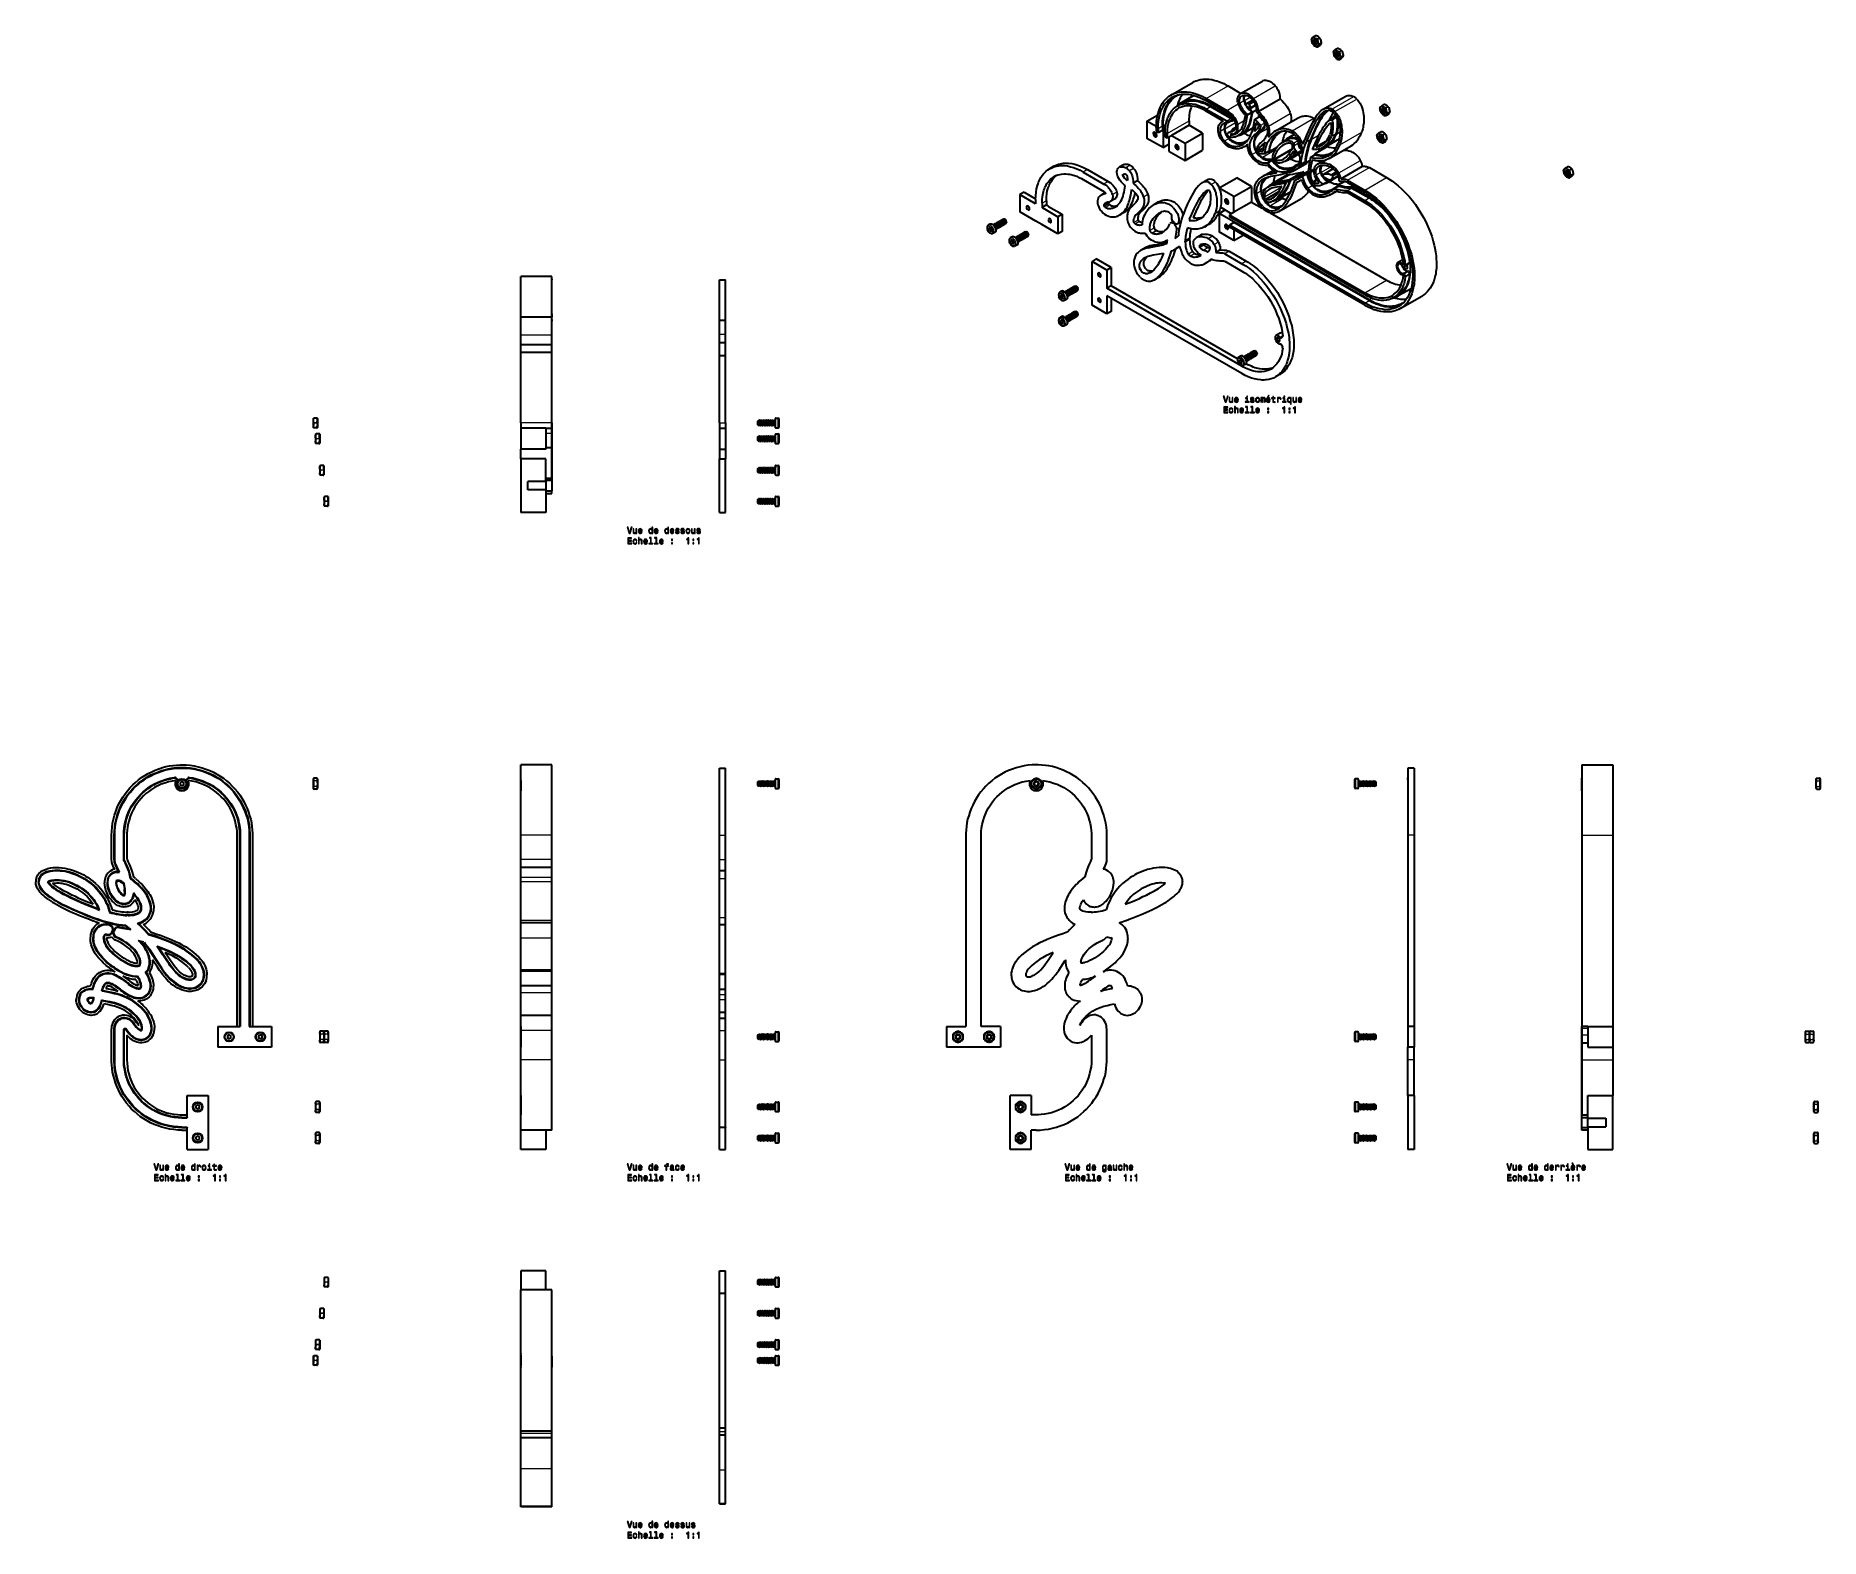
# Model space of a CAD drawing. Extents: x 155 to 1176, y 87 to 946.
import ezdxf

# ---------------------------------------------------------------- set-up
doc = ezdxf.new("R2010")
doc.units = 0

msp = doc.modelspace()

# ---------------------------------------------------------------- linework, layer by layer
at = {"color": 7, "lineweight": 35, "ltscale": 0.001066}
for p, q in [((885.6, 945.8), (885.5, 945.8)), ((888.9, 940.7), (888.9, 940.7)), ((898.2, 938.6), (898.1, 938.5)), ((928.1, 901.3), (928.1, 901.3)), ((926.4, 885.8), (926.4, 885.8))]:
    msp.add_line(p, q, dxfattribs=at)
at = {"color": 7, "lineweight": 13, "ltscale": 0.03195}
for p, q in [((885.6, 945.8), (886.7, 946.4)), ((887.8, 944.6), (888.9, 945.2)), ((887.8, 944.5), (888.9, 945.1)), ((888.9, 941.7), (890, 942.3)), ((888.9, 941.6), (890, 942.2)), ((900.4, 937.2), (901.5, 937.9)), ((900.4, 937.3), (901.5, 937.9)), ((901.5, 934.4), (902.6, 935.1)), ((927, 905.1), (928.1, 905.7)), ((928.1, 902.3), (929.2, 903)), ((926.4, 886.7), (927.5, 887.3)), ((1032.1, 865.2), (1033.2, 865.8))]:
    msp.add_line(p, q, dxfattribs=at)
at = {"color": 7, "lineweight": 35, "ltscale": 0.030574}
for p, q in [((885.6, 945.8), (886.6, 946.4)), ((900.4, 932.8), (901.5, 933.4)), ((924.8, 906.4), (925.8, 907.1)), ((923, 890.9), (924.1, 891.5)), ((925.3, 885.2), (926.4, 885.8)), ((1032.1, 865.2), (1033.1, 865.8))]:
    msp.add_line(p, q, dxfattribs=at)
at = {"color": 7, "lineweight": 13, "ltscale": 0.000218542}
for p, q in [((885.8, 943.5), (885.8, 943.4)), ((898.4, 936.2), (898.4, 936.2)), ((898.7, 936.4), (898.7, 936.4)), ((899.1, 936.6), (899.1, 936.6)), ((925, 904.1), (925, 904.1)), ((925.7, 904.5), (925.7, 904.5)), ((923.2, 888.6), (923.2, 888.5)), ((923.6, 888.8), (923.6, 888.8)), ((1030.7, 869), (1030.7, 869))]:
    msp.add_line(p, q, dxfattribs=at)
at = {"color": 7, "lineweight": 35, "ltscale": 0.000207794}
for p, q in [((885.9, 943.5), (885.9, 943.5)), ((886.3, 943.7), (886.3, 943.7)), ((925.1, 904.1), (925.1, 904.1))]:
    msp.add_line(p, q, dxfattribs=at)
at = {"color": 7, "lineweight": 13, "ltscale": 0.000220065}
for p, q in [((886.1, 943.7), (886.1, 943.7)), ((886.5, 943.9), (886.5, 943.9)), ((925.3, 904.3), (925.3, 904.3)), ((923.9, 889), (923.9, 889)), ((1030, 868.6), (1030, 868.5)), ((1030.4, 868.8), (1030.4, 868.7))]:
    msp.add_line(p, q, dxfattribs=at)
at = {"color": 7, "lineweight": 35, "ltscale": 0.000325342}
for p, q in [((886.6, 946.4), (886.7, 946.4)), ((925.8, 907.1), (925.8, 907.1)), ((925.3, 885.2), (925.3, 885.2)), ((1030.9, 871.5), (1030.9, 871.5))]:
    msp.add_line(p, q, dxfattribs=at)
at = {"color": 7, "lineweight": 35, "ltscale": 0.000209246}
for p, q in [((886.6, 943.9), (886.6, 943.9)), ((925.8, 904.5), (925.8, 904.5)), ((923.7, 888.8), (923.7, 888.8)), ((1030.1, 868.6), (1030.1, 868.6))]:
    msp.add_line(p, q, dxfattribs=at)
at = {"color": 7, "lineweight": 35, "ltscale": 0.001225}
for p, q in [((886.8, 946.4), (886.7, 946.4)), ((899.3, 939.2), (899.3, 939.2)), ((925.9, 907.1), (925.9, 907.1))]:
    msp.add_line(p, q, dxfattribs=at)
at = {"color": 7, "lineweight": 35, "ltscale": 0.000132497}
for p, q in [((886.7, 946.4), (886.7, 946.4)), ((899.2, 939.2), (899.2, 939.2)), ((925.8, 907.1), (925.8, 907.1)), ((925.3, 885.2), (925.3, 885.2))]:
    msp.add_line(p, q, dxfattribs=at)
at = {"color": 7, "lineweight": 35, "ltscale": 0.002631}
for p, q in [((886.7, 946.4), (886.8, 946.4)), ((899.2, 939.2), (899.3, 939.2)), ((925.8, 907.1), (925.9, 907.1)), ((925.2, 885.2), (925.3, 885.2)), ((1030.9, 871.5), (1031, 871.5))]:
    msp.add_line(p, q, dxfattribs=at)
at = {"color": 7, "lineweight": 35, "ltscale": 0.001103}
msp.add_line((887.2, 941.5), (887.2, 941.5), dxfattribs=at)
at = {"color": 7, "lineweight": 35, "ltscale": 0.002632}
for p, q in [((887.7, 940.1), (887.8, 940.1)), ((900.3, 932.8), (900.4, 932.8)), ((926.9, 900.7), (927, 900.7)), ((924.1, 891.5), (924.2, 891.5))]:
    msp.add_line(p, q, dxfattribs=at)
at = {"color": 7, "lineweight": 13, "ltscale": 0.031951}
for p, q in [((887.8, 940.1), (888.9, 940.7)), ((898.2, 938.5), (899.3, 939.2)), ((900.4, 932.8), (901.5, 933.4)), ((901.5, 934.3), (902.6, 935)), ((924.8, 906.4), (925.9, 907.1)), ((927, 905.2), (928.1, 905.8)), ((927, 900.7), (928.1, 901.3)), ((928.1, 902.2), (929.2, 902.9)), ((923.1, 890.9), (924.2, 891.5)), ((925.2, 889.7), (926.3, 890.3)), ((925.3, 889.6), (926.4, 890.2)), ((925.3, 885.2), (926.4, 885.8)), ((926.4, 886.8), (927.5, 887.4)), ((1032, 869.6), (1033.1, 870.3)), ((1032.1, 869.6), (1033.2, 870.2)), ((1033.1, 866.8), (1034.2, 867.4)), ((1033.1, 866.7), (1034.2, 867.3))]:
    msp.add_line(p, q, dxfattribs=at)
at = {"color": 7, "lineweight": 35, "ltscale": 0.030573}
for p, q in [((887.8, 940.1), (888.9, 940.7)), ((927, 900.7), (928.1, 901.3))]:
    msp.add_line(p, q, dxfattribs=at)
at = {"color": 7, "lineweight": 35, "ltscale": 0.000326816}
for p, q in [((887.8, 940.1), (887.8, 940.1)), ((900.4, 932.8), (900.4, 932.8)), ((927, 900.7), (927, 900.7)), ((924.1, 891.5), (924.1, 891.5))]:
    msp.add_line(p, q, dxfattribs=at)
at = {"color": 7, "lineweight": 35, "ltscale": 0.000130986}
for p, q in [((887.8, 940.1), (887.8, 940.1)), ((900.4, 932.8), (900.4, 932.8)), ((927, 900.7), (927, 900.7)), ((924.1, 891.5), (924.1, 891.5))]:
    msp.add_line(p, q, dxfattribs=at)
at = {"color": 7, "lineweight": 35, "ltscale": 0.030575}
msp.add_line((898.2, 938.6), (899.2, 939.2), dxfattribs=at)
at = {"color": 7, "lineweight": 35, "ltscale": 0.000209318}
for p, q in [((898.5, 936.2), (898.5, 936.2)), ((898.9, 936.4), (898.9, 936.4)), ((925.5, 904.3), (925.5, 904.3)), ((923.4, 888.6), (923.4, 888.6)), ((924.1, 889), (924.1, 889))]:
    msp.add_line(p, q, dxfattribs=at)
at = {"color": 7, "lineweight": 35, "ltscale": 0.000324951}
msp.add_line((899.2, 939.2), (899.2, 939.2), dxfattribs=at)
at = {"color": 7, "lineweight": 35, "ltscale": 0.000207721}
for p, q in [((899.2, 936.6), (899.2, 936.6)), ((1030.8, 869), (1030.8, 869))]:
    msp.add_line(p, q, dxfattribs=at)
at = {"color": 7, "lineweight": 35, "ltscale": 0.001104}
for p, q in [((899.7, 934.2), (899.8, 934.2)), ((926.3, 902.1), (926.4, 902.1))]:
    msp.add_line(p, q, dxfattribs=at)
at = {"color": 7, "lineweight": 35, "ltscale": 0.001065}
for p, q in [((901.5, 933.4), (901.5, 933.4)), ((924.8, 906.4), (924.7, 906.4)), ((923, 890.9), (923, 890.9))]:
    msp.add_line(p, q, dxfattribs=at)
at = {"color": 7, "lineweight": 35, "ltscale": 0.3613}
for p, q in [((804, 912.5), (816.5, 919.7)), ((843.8, 913.3), (856.4, 920.5)), ((854, 903), (866.5, 910.3)), ((891.2, 904.4), (903.7, 911.6)), ((863.9, 892.1), (876.5, 899.3)), ((894.6, 876.2), (907.1, 883.4)), ((865.8, 845.9), (878.3, 853.1)), ((935.1, 790.3), (947.6, 797.5))]:
    msp.add_line(p, q, dxfattribs=at)
at = {"color": 7, "lineweight": 35, "ltscale": 0.208137}
msp.add_line((817.1, 912.2), (809.9, 908), dxfattribs=at)
at = {"color": 7, "lineweight": 35, "ltscale": 0.003314}
msp.add_line((817.2, 912.2), (817.1, 912.2), dxfattribs=at)
at = {"color": 7, "lineweight": 13, "ltscale": 0.3613}
for p, q in [((824.1, 910.5), (836.7, 917.7)), ((851.2, 910.6), (863.7, 917.8)), ((896.1, 904.4), (908.6, 911.6)), ((897.8, 903), (910.3, 910.2)), ((873.3, 892), (885.8, 899.2)), ((801.8, 890.4), (814.4, 897.7)), ((905.1, 863.7), (917.6, 871))]:
    msp.add_line(p, q, dxfattribs=at)
at = {"color": 7, "lineweight": 35, "ltscale": 0.34174}
for p, q in [((824.1, 910.5), (836, 903.7)), ((824.1, 909.3), (836, 902.4)), ((753.9, 868.4), (765.7, 861.6)), ((753.9, 864.2), (765.7, 857.4))]:
    msp.add_line(p, q, dxfattribs=at)
at = {"color": 7, "lineweight": 35, "ltscale": 0.214239}
msp.add_line((836.7, 917.7), (844.1, 913.4), dxfattribs=at)
at = {"color": 7, "lineweight": 13, "ltscale": 0.071443}
for p, q in [((843.3, 907.8), (845.8, 909.2)), ((824.1, 904.5), (826.6, 906)), ((796.7, 893.4), (799.2, 894.8)), ((832.1, 891.8), (834.5, 893.2)), ((851.7, 889.5), (854.1, 890.9)), ((855.1, 895), (857.6, 896.4)), ((895.9, 888.9), (898.3, 890.3)), ((834.6, 886.2), (837.1, 887.6)), ((874.6, 883.7), (877, 885.1)), ((876.3, 879.6), (878.8, 881)), ((756.3, 869.9), (753.9, 868.4)), ((780.7, 872.3), (778.2, 870.9)), ((782.7, 870.5), (780.3, 869.1)), ((829.6, 862.7), (827.1, 861.3)), ((862.9, 861), (865.4, 862.5)), ((882.4, 859.3), (884.8, 860.7)), ((905.1, 857.8), (907.6, 859.2)), ((732.8, 852), (730.3, 850.6)), ((768.1, 850.7), (765.7, 849.2)), ((768.4, 850.2), (765.9, 848.7)), ((773.1, 849.2), (770.6, 847.8)), ((852.9, 856.2), (855.4, 857.7)), ((914.9, 852.1), (917.4, 853.6)), ((785.2, 841), (782.8, 839.6)), ((786.1, 840.2), (783.7, 838.8)), ((787, 845.8), (784.5, 844.4)), ((794.4, 836.4), (791.9, 835)), ((795.7, 835), (793.2, 833.6)), ((822.7, 832.8), (820.2, 831.4)), ((827.9, 831.8), (825.4, 830.3)), ((831.3, 828.3), (828.8, 826.9)), ((793.1, 826.4), (790.7, 825)), ((817.7, 821.9), (815.2, 820.4)), ((823.1, 826.6), (820.6, 825.2)), ((837.3, 823.1), (834.8, 821.7)), ((847.1, 817.5), (844.6, 816)), ((939.4, 811.8), (936.9, 810.4)), ((940.6, 816.6), (938.1, 815.2)), ((938.1, 808.4), (940.6, 809.8)), ((914.9, 793.5), (917.4, 794.9))]:
    msp.add_line(p, q, dxfattribs=at)
at = {"color": 7, "lineweight": 13, "ltscale": 0.095303}
msp.add_line((849.4, 911.1), (846.1, 909.2), dxfattribs=at)
at = {"color": 7, "lineweight": 35, "ltscale": 0.105052}
msp.add_line((850.9, 909.5), (847.3, 907.4), dxfattribs=at)
at = {"color": 7, "lineweight": 13, "ltscale": 0.093053}
msp.add_line((851, 909.4), (847.7, 907.6), dxfattribs=at)
at = {"color": 7, "lineweight": 13, "ltscale": 0.07906}
msp.add_line((851.3, 909), (848.5, 907.4), dxfattribs=at)
at = {"color": 7, "lineweight": 13, "ltscale": 0.077657}
msp.add_line((851.3, 908.9), (848.6, 907.3), dxfattribs=at)
at = {"color": 7, "lineweight": 35, "ltscale": 0.173838}
msp.add_line((790.3, 897.5), (796.3, 901), dxfattribs=at)
at = {"color": 7, "lineweight": 35, "ltscale": 0.071444}
for p, q in [((807.6, 906.2), (810.1, 907.6)), ((890.9, 882.5), (893.4, 884)), ((824.2, 863.7), (821.8, 862.2)), ((891.1, 861.5), (893.5, 862.9)), ((862.4, 851.7), (864.8, 853.2)), ((741.8, 844.3), (739.3, 842.9)), ((840.1, 839.5), (837.6, 838.1)), ((821, 832.2), (818.5, 830.8)), ((769.8, 813.9), (767.3, 812.4)), ((769.8, 803.4), (767.3, 802))]:
    msp.add_line(p, q, dxfattribs=at)
at = {"color": 7, "lineweight": 35, "ltscale": 0.341739}
msp.add_line((824.1, 904.5), (836, 897.7), dxfattribs=at)
at = {"color": 7, "lineweight": 35, "ltscale": 0.285064}
msp.add_line((834, 897.6), (824.1, 903.3), dxfattribs=at)
at = {"color": 7, "lineweight": 13, "ltscale": 0.036572}
for p, q in [((827.9, 907.1), (826.6, 906.4)), ((908.9, 860.4), (907.6, 859.6))]:
    msp.add_line(p, q, dxfattribs=at)
at = {"color": 7, "lineweight": 35, "ltscale": 0.341741}
for p, q in [((838.5, 899.5), (826.6, 906.4)), ((826.6, 906), (838.5, 899.1)), ((756.3, 869.9), (768.2, 863))]:
    msp.add_line(p, q, dxfattribs=at)
at = {"color": 7, "lineweight": 13, "ltscale": 0.187549}
msp.add_line((836, 903.7), (842.5, 907.4), dxfattribs=at)
at = {"color": 7, "lineweight": 13, "ltscale": 0.071444}
for p, q in [((836, 897.7), (838.5, 899.1)), ((843.2, 883.4), (845.7, 884.9)), ((881.4, 885.7), (883.9, 887.1)), ((790.8, 855.6), (788.4, 854.1)), ((816.5, 822.9), (814, 821.4)), ((940.5, 816.3), (938, 814.9))]:
    msp.add_line(p, q, dxfattribs=at)
at = {"color": 7, "lineweight": 13, "ltscale": 0.017147}
msp.add_line((839, 899.9), (838.5, 899.5), dxfattribs=at)
at = {"color": 7, "lineweight": 13, "ltscale": 0.015623}
msp.add_line((839.9, 898.6), (839.4, 898.3), dxfattribs=at)
at = {"color": 7, "lineweight": 35, "ltscale": 0.006912}
msp.add_line((846.8, 907), (847, 907.2), dxfattribs=at)
at = {"color": 7, "lineweight": 35, "ltscale": 0.011339}
msp.add_line((847.1, 906.6), (846.8, 907), dxfattribs=at)
at = {"color": 7, "lineweight": 35, "ltscale": 0.071445}
for p, q in [((847.9, 901.2), (850.4, 902.7)), ((852, 898.6), (854.5, 900)), ((837.1, 891), (839.6, 892.4)), ((859.5, 873.8), (862, 875.2)), ((871.5, 868.1), (874, 869.5)), ((784.9, 863.5), (782.4, 862)), ((771.8, 853), (769.3, 851.6)), ((825.8, 838.6), (823.4, 837.2)), ((840.1, 845.5), (837.6, 844)), ((741.8, 834.5), (739.3, 833.1)), ((931.4, 796.6), (933.9, 798)), ((769.8, 788.7), (767.3, 787.3)), ((866.6, 776.3), (864.1, 774.9))]:
    msp.add_line(p, q, dxfattribs=at)
at = {"color": 7, "lineweight": 35, "ltscale": 0.004448}
msp.add_line((848.6, 907.3), (848.8, 907.2), dxfattribs=at)
at = {"color": 7, "lineweight": 35, "ltscale": 0.013573}
msp.add_line((849.2, 904.6), (848.7, 905), dxfattribs=at)
at = {"color": 7, "lineweight": 35, "ltscale": 0.07608}
msp.add_line((851.4, 908.7), (848.8, 907.2), dxfattribs=at)
at = {"color": 7, "lineweight": 35, "ltscale": 0.00499}
msp.add_line((848.8, 907.2), (848.9, 907), dxfattribs=at)
at = {"color": 7, "lineweight": 13, "ltscale": 0.076545}
msp.add_line((851.5, 908.5), (848.9, 907), dxfattribs=at)
at = {"color": 7, "lineweight": 13, "ltscale": 0.089527}
msp.add_line((852.3, 906.9), (849.2, 905.1), dxfattribs=at)
at = {"color": 7, "lineweight": 35, "ltscale": 0.093588}
msp.add_line((852.4, 906.5), (849.2, 904.6), dxfattribs=at)
at = {"color": 7, "lineweight": 35, "ltscale": 0.012327}
msp.add_line((849.2, 905.1), (849.2, 904.6), dxfattribs=at)
at = {"color": 7, "lineweight": 35, "ltscale": 0.060172}
msp.add_line((852.9, 903.9), (850.8, 902.7), dxfattribs=at)
at = {"color": 7, "lineweight": 35, "ltscale": 0.012996}
msp.add_line((854.2, 900.3), (854.1, 899.8), dxfattribs=at)
at = {"color": 7, "lineweight": 35, "ltscale": 0.016655}
msp.add_line((854.8, 901), (854.2, 900.7), dxfattribs=at)
at = {"color": 7, "lineweight": 35, "ltscale": 0.009821}
msp.add_line((854.2, 900.7), (854.2, 900.3), dxfattribs=at)
at = {"color": 7, "lineweight": 35, "ltscale": 0.011721}
msp.add_line((854.6, 900.4), (854.2, 900.7), dxfattribs=at)
at = {"color": 7, "lineweight": 13, "ltscale": 0.015396}
msp.add_line((855.1, 900.7), (854.6, 900.4), dxfattribs=at)
at = {"color": 7, "lineweight": 13, "ltscale": 0.361298}
for p, q in [((859.8, 894.6), (872.3, 901.9)), ((900.7, 884), (913.2, 891.2)), ((900, 867.9), (912.5, 875.1)), ((914.9, 799.4), (927.4, 806.6))]:
    msp.add_line(p, q, dxfattribs=at)
at = {"color": 7, "lineweight": 35, "ltscale": 0.071443}
for p, q in [((894.8, 898.1), (897.3, 899.5)), ((896, 898.4), (898.5, 899.8)), ((796.7, 891), (799.2, 892.4)), ((801.8, 888), (804.3, 889.4)), ((836.5, 896.8), (839, 898.2)), ((842.4, 889.3), (844.9, 890.8)), ((857.7, 879.1), (860.2, 880.6)), ((867.8, 885.3), (870.3, 886.8)), ((883.9, 876.7), (886.4, 878.2)), ((737.1, 871.8), (734.6, 870.3)), ((776.9, 872.6), (774.5, 871.2)), ((869.3, 874.7), (871.8, 876.1)), ((871.9, 869.5), (874.4, 871)), ((877.1, 871.7), (879.6, 873.2)), ((878.3, 872.7), (880.8, 874.2)), ((859.5, 859.8), (862, 861.3)), ((869.7, 862.3), (872.1, 863.7)), ((874.9, 863.7), (877.3, 865.2)), ((879.2, 866.1), (881.7, 867.5)), ((897.5, 859), (899.9, 860.4)), ((720, 856.9), (717.6, 855.5)), ((732.8, 849.6), (730.3, 848.1)), ((797, 851.4), (794.5, 849.9)), ((777.3, 845.4), (774.8, 844)), ((814.7, 830.4), (812.2, 828.9)), ((814.7, 830), (812.2, 828.6)), ((761.3, 818.8), (758.9, 817.3)), ((789.2, 825), (786.7, 823.6)), ((826.6, 817.9), (824.1, 816.5)), ((832.1, 823.9), (829.7, 822.5)), ((797.1, 808.3), (794.6, 806.8)), ((937.3, 814.4), (939.8, 815.8)), ((866.3, 752.7), (863.9, 751.2))]:
    msp.add_line(p, q, dxfattribs=at)
at = {"color": 7, "lineweight": 35, "ltscale": 0.041462}
msp.add_line((898.5, 900.8), (897.1, 900), dxfattribs=at)
at = {"color": 7, "lineweight": 13, "ltscale": 0.008551}
msp.add_line((898.7, 900.5), (898.4, 900.3), dxfattribs=at)
at = {"color": 7, "lineweight": 35, "ltscale": 0.005357}
msp.add_line((898.4, 900.3), (898.6, 900.3), dxfattribs=at)
at = {"color": 7, "lineweight": 35, "ltscale": 0.004637}
msp.add_line((898.8, 900.3), (898.6, 900.3), dxfattribs=at)
at = {"color": 7, "lineweight": 35, "ltscale": 0.007778}
msp.add_line((898.6, 900.3), (898.8, 900), dxfattribs=at)
at = {"color": 7, "lineweight": 13, "ltscale": 0.00474}
msp.add_line((898.9, 900.1), (898.8, 900), dxfattribs=at)
at = {"color": 7, "lineweight": 35, "ltscale": 0.153158}
msp.add_line((795.6, 894.4), (790.3, 897.5), dxfattribs=at)
at = {"color": 7, "lineweight": 35, "ltscale": 0.244949}
for p, q in [((790.3, 897.5), (790.3, 887.7)), ((799.5, 892.2), (799.5, 882.4)), ((822.1, 890.7), (822.1, 880.9)), ((812.1, 884.9), (812.1, 875.1)), ((850.1, 860.2), (841.7, 865.1)), ((717.6, 855.5), (717.6, 845.7)), ((739.3, 842.9), (739.3, 833.1)), ((840.1, 839.9), (831.6, 844.8)), ((840.1, 829.3), (831.6, 834.2)), ((769.8, 813.9), (761.3, 818.8))]:
    msp.add_line(p, q, dxfattribs=at)
at = {"color": 7, "lineweight": 35, "ltscale": 0.061237}
for p, q in [((795.6, 894), (795.6, 891.6)), ((801.8, 890.4), (801.8, 888)), ((814.4, 897.7), (814.4, 895.2)), ((726.6, 852.7), (726.6, 850.3)), ((730.3, 850.6), (730.3, 848.1)), ((732.8, 852), (732.8, 849.6))]:
    msp.add_line(p, q, dxfattribs=at)
at = {"color": 7, "lineweight": 35, "ltscale": 0.030619}
for p, q in [((795.6, 891.6), (796.7, 891)), ((800.8, 888.6), (801.8, 888)), ((725.3, 851), (726.4, 850.4)), ((730.5, 848), (731.6, 847.4))]:
    msp.add_line(p, q, dxfattribs=at)
at = {"color": 7, "lineweight": 35, "ltscale": 0.061238}
for p, q in [((796.7, 893.4), (796.7, 891)), ((799.2, 894.8), (799.2, 892.4)), ((799.5, 894.6), (799.5, 892.2)), ((800.8, 891.1), (800.8, 888.6))]:
    msp.add_line(p, q, dxfattribs=at)
at = {"color": 7, "lineweight": 13, "ltscale": 0.046985}
msp.add_line((801.1, 895.6), (799.5, 894.6), dxfattribs=at)
at = {"color": 7, "lineweight": 35, "ltscale": 0.204124}
msp.add_line((802.9, 888.6), (802.9, 880.4), dxfattribs=at)
at = {"color": 7, "lineweight": 35, "ltscale": 0.289857}
msp.add_line((814.4, 895.2), (804.3, 889.4), dxfattribs=at)
at = {"color": 7, "lineweight": 35, "ltscale": 0.22454}
msp.add_line((804.3, 889.4), (812.1, 884.9), dxfattribs=at)
at = {"color": 7, "lineweight": 35, "ltscale": 0.289856}
for p, q in [((812.1, 884.9), (822.1, 890.7)), ((812.1, 875.1), (822.1, 880.9)), ((840.1, 854.4), (850.1, 860.2)), ((850.1, 851.3), (840.1, 845.5))]:
    msp.add_line(p, q, dxfattribs=at)
at = {"color": 7, "lineweight": 35, "ltscale": 0.224539}
for p, q in [((822.1, 890.7), (814.4, 895.2)), ((850.1, 860.2), (850.1, 851.3)), ((717.6, 855.5), (725.3, 851)), ((840.1, 845.5), (840.1, 854.4)), ((731.6, 847.4), (739.3, 842.9)), ((767.3, 812.4), (767.3, 803.5)), ((767.3, 796.3), (767.3, 787.3))]:
    msp.add_line(p, q, dxfattribs=at)
at = {"color": 7, "lineweight": 35, "ltscale": 0.014845}
msp.add_line((833.5, 897.3), (834, 897.6), dxfattribs=at)
at = {"color": 7, "lineweight": 13, "ltscale": 0.173538}
msp.add_line((840.9, 896.5), (834.9, 893), dxfattribs=at)
at = {"color": 7, "lineweight": 35, "ltscale": 0.006687}
msp.add_line((836.2, 889.7), (836.3, 889.5), dxfattribs=at)
at = {"color": 7, "lineweight": 13, "ltscale": 0.030094}
msp.add_line((838.2, 888.5), (837.2, 887.9), dxfattribs=at)
at = {"color": 7, "lineweight": 13, "ltscale": 0.055334}
msp.add_line((838.7, 891.5), (840.6, 892.6), dxfattribs=at)
at = {"color": 7, "lineweight": 35, "ltscale": 0.025079}
msp.add_line((840.1, 898.3), (839.3, 897.8), dxfattribs=at)
at = {"color": 7, "lineweight": 35, "ltscale": 0.051877}
msp.add_line((841.1, 893.9), (839.3, 892.9), dxfattribs=at)
at = {"color": 7, "lineweight": 13, "ltscale": 0.081918}
msp.add_line((840.1, 890), (843, 891.6), dxfattribs=at)
at = {"color": 7, "lineweight": 35, "ltscale": 0.090762}
msp.add_line((840.5, 890.6), (843.7, 892.4), dxfattribs=at)
at = {"color": 7, "lineweight": 13, "ltscale": 0.000796423}
msp.add_line((841, 893.4), (841, 893.4), dxfattribs=at)
at = {"color": 7, "lineweight": 35, "ltscale": 0.000592358}
msp.add_line((841, 893.4), (841, 893.4), dxfattribs=at)
at = {"color": 7, "lineweight": 13, "ltscale": 0.11738}
msp.add_line((842.1, 895.7), (846.1, 898.1), dxfattribs=at)
at = {"color": 7, "lineweight": 35, "ltscale": 0.172645}
msp.add_line((851.1, 893.8), (845.1, 890.3), dxfattribs=at)
at = {"color": 7, "lineweight": 13, "ltscale": 0.137576}
msp.add_line((859.2, 893.2), (854.4, 890.5), dxfattribs=at)
at = {"color": 7, "lineweight": 13, "ltscale": 0.120037}
msp.add_line((859.2, 893.4), (855, 891), dxfattribs=at)
at = {"color": 7, "lineweight": 13, "ltscale": 0.006546}
msp.add_line((858.1, 896.5), (857.9, 896.4), dxfattribs=at)
at = {"color": 7, "lineweight": 35, "ltscale": 0.003055}
msp.add_line((867.4, 891.8), (867.5, 891.9), dxfattribs=at)
at = {"color": 7, "lineweight": 35, "ltscale": 0.133286}
msp.add_line((874.6, 889.9), (870, 887.2), dxfattribs=at)
at = {"color": 7, "lineweight": 13, "ltscale": 0.125066}
msp.add_line((888.5, 889.3), (884.2, 886.8), dxfattribs=at)
at = {"color": 7, "lineweight": 13, "ltscale": 0.062015}
msp.add_line((900.8, 891.2), (898.7, 890), dxfattribs=at)
at = {"color": 7, "lineweight": 35, "ltscale": 0.001227}
msp.add_line((924.2, 891.5), (924.2, 891.5), dxfattribs=at)
at = {"color": 7, "lineweight": 35, "ltscale": 0.265361}
for p, q in [((799.5, 882.4), (790.3, 887.7)), ((726.8, 840.4), (717.6, 845.7)), ((831.6, 844.8), (831.6, 834.2)), ((758.9, 792.2), (758.9, 802.8))]:
    msp.add_line(p, q, dxfattribs=at)
at = {"color": 7, "lineweight": 35, "ltscale": 0.097811}
msp.add_line((799.5, 882.4), (802.9, 884.3), dxfattribs=at)
at = {"color": 7, "lineweight": 35, "ltscale": 0.265362}
for p, q in [((802.9, 880.4), (812.1, 875.1)), ((739.3, 833.1), (730.1, 838.4))]:
    msp.add_line(p, q, dxfattribs=at)
at = {"color": 7, "lineweight": 13, "ltscale": 0.075282}
msp.add_line((848.1, 886.8), (845.5, 885.3), dxfattribs=at)
at = {"color": 7, "lineweight": 35, "ltscale": 0.05313}
msp.add_line((846.1, 883), (847.9, 884.1), dxfattribs=at)
at = {"color": 7, "lineweight": 35, "ltscale": 0.00336}
for p, q in [((847.6, 886.2), (847.5, 886.2)), ((852.5, 765.9), (852.4, 766))]:
    msp.add_line(p, q, dxfattribs=at)
at = {"color": 7, "lineweight": 13, "ltscale": 0.071445}
for p, q in [((850.3, 878.5), (852.8, 879.9)), ((874.1, 885), (876.6, 886.4)), ((887.2, 866.8), (889.6, 868.3)), ((768.2, 863), (765.7, 861.6)), ((769.1, 849.6), (766.7, 848.1)), ((773, 856.9), (770.5, 855.5)), ((831.7, 846), (829.2, 844.6)), ((795.9, 834.9), (793.4, 833.5)), ((825.4, 825.2), (822.9, 823.7)), ((937.4, 814.4), (939.8, 815.8)), ((939.8, 811.5), (937.4, 810)), ((938, 808.8), (940.5, 810.2))]:
    msp.add_line(p, q, dxfattribs=at)
at = {"color": 7, "lineweight": 13, "ltscale": 0.005003}
msp.add_line((853.2, 880.2), (853.1, 880.1), dxfattribs=at)
at = {"color": 7, "lineweight": 35, "ltscale": 0.079313}
msp.add_line((854.1, 880.7), (856.9, 882.3), dxfattribs=at)
at = {"color": 7, "lineweight": 13, "ltscale": 0.049681}
msp.add_line((855.8, 883.5), (857.5, 884.5), dxfattribs=at)
at = {"color": 7, "lineweight": 13, "ltscale": 0.199782}
msp.add_line((863.3, 880.7), (856.4, 876.7), dxfattribs=at)
at = {"color": 7, "lineweight": 35, "ltscale": 0.116368}
msp.add_line((864.6, 882.5), (860.6, 880.1), dxfattribs=at)
at = {"color": 7, "lineweight": 35, "ltscale": 0.304567}
msp.add_line((863.2, 875.8), (873.8, 881.9), dxfattribs=at)
at = {"color": 7, "lineweight": 13, "ltscale": 0.266507}
msp.add_line((863.5, 875.7), (872.7, 881), dxfattribs=at)
at = {"color": 7, "lineweight": 13, "ltscale": 0.258485}
msp.add_line((863.6, 875.6), (872.6, 880.8), dxfattribs=at)
at = {"color": 7, "lineweight": 35, "ltscale": 0.143659}
msp.add_line((877, 878.6), (872, 875.7), dxfattribs=at)
at = {"color": 7, "lineweight": 35, "ltscale": 0.016537}
msp.add_line((873.3, 881.5), (873.8, 881.8), dxfattribs=at)
at = {"color": 7, "lineweight": 13, "ltscale": 0.033551}
msp.add_line((873.5, 879.7), (874.7, 880.4), dxfattribs=at)
at = {"color": 7, "lineweight": 13, "ltscale": 0.013802}
msp.add_line((877.2, 887), (876.7, 886.7), dxfattribs=at)
at = {"color": 7, "lineweight": 13, "ltscale": 0.065114}
msp.add_line((876.8, 879.3), (879, 880.6), dxfattribs=at)
at = {"color": 7, "lineweight": 13, "ltscale": 0.022458}
msp.add_line((878.2, 885.2), (877.4, 884.8), dxfattribs=at)
at = {"color": 7, "lineweight": 35, "ltscale": 0.009991}
msp.add_line((885.1, 881.4), (885.2, 881.8), dxfattribs=at)
at = {"color": 7, "lineweight": 35, "ltscale": 0.208207}
for p, q in [((893.3, 882.8), (886.1, 878.7)), ((880.1, 868.5), (872.8, 864.3)), ((869, 865.9), (861.8, 861.7)), ((872.3, 856.9), (865.1, 852.7))]:
    msp.add_line(p, q, dxfattribs=at)
at = {"color": 7, "lineweight": 35, "ltscale": 0.165235}
msp.add_line((887, 882.8), (892.7, 886.1), dxfattribs=at)
at = {"color": 7, "lineweight": 35, "ltscale": 0.195328}
msp.add_line((900.4, 887.4), (893.6, 883.5), dxfattribs=at)
at = {"color": 7, "lineweight": 35, "ltscale": 0.001105}
for p, q in [((924.6, 886.6), (924.6, 886.6)), ((1031.4, 866.6), (1031.4, 866.6))]:
    msp.add_line(p, q, dxfattribs=at)
at = {"color": 7, "lineweight": 35, "ltscale": 0.177991}
msp.add_line((856.1, 865.7), (862.3, 869.3), dxfattribs=at)
at = {"color": 7, "lineweight": 13, "ltscale": 0.079653}
msp.add_line((860.2, 867.2), (863, 868.8), dxfattribs=at)
at = {"color": 7, "lineweight": 13, "ltscale": 0.012993}
msp.add_line((862.3, 875.9), (861.8, 875.7), dxfattribs=at)
at = {"color": 7, "lineweight": 35, "ltscale": 0.006156}
msp.add_line((862.1, 875.7), (861.8, 875.7), dxfattribs=at)
at = {"color": 7, "lineweight": 35, "ltscale": 0.006622}
msp.add_line((862.3, 875.8), (862.1, 875.7), dxfattribs=at)
at = {"color": 7, "lineweight": 35, "ltscale": 0.010185}
msp.add_line((862.3, 875.4), (862.1, 875.7), dxfattribs=at)
at = {"color": 7, "lineweight": 13, "ltscale": 0.004997}
msp.add_line((862.4, 875.5), (862.3, 875.4), dxfattribs=at)
at = {"color": 7, "lineweight": 35, "ltscale": 0.003983}
msp.add_line((863.5, 875.7), (863.6, 875.6), dxfattribs=at)
at = {"color": 7, "lineweight": 35, "ltscale": 0.011598}
msp.add_line((864, 867.9), (864.5, 868), dxfattribs=at)
at = {"color": 7, "lineweight": 13, "ltscale": 0.208207}
for p, q in [((879.2, 868.3), (871.9, 864.2)), ((881.6, 873.4), (874.4, 869.2))]:
    msp.add_line(p, q, dxfattribs=at)
at = {"color": 7, "lineweight": 13, "ltscale": 0.093754}
msp.add_line((877.4, 873.3), (874.1, 871.4), dxfattribs=at)
at = {"color": 7, "lineweight": 35, "ltscale": 0.025227}
msp.add_line((875, 871.9), (874.1, 871.4), dxfattribs=at)
at = {"color": 7, "lineweight": 35, "ltscale": 0.002388}
msp.add_line((874.2, 869.1), (874.3, 869.1), dxfattribs=at)
at = {"color": 7, "lineweight": 35, "ltscale": 0.208208}
msp.add_line((881.5, 873.3), (874.3, 869.1), dxfattribs=at)
at = {"color": 7, "lineweight": 35, "ltscale": 0.00289}
msp.add_line((874.3, 869.1), (874.4, 869.2), dxfattribs=at)
at = {"color": 7, "lineweight": 13, "ltscale": 0.070883}
msp.add_line((877.2, 872.1), (874.7, 870.7), dxfattribs=at)
at = {"color": 7, "lineweight": 35, "ltscale": 0.031132}
msp.add_line((874.7, 870.7), (875, 871.9), dxfattribs=at)
at = {"color": 7, "lineweight": 35, "ltscale": 0.067824}
msp.add_line((877.4, 873.2), (875, 871.9), dxfattribs=at)
at = {"color": 7, "lineweight": 35, "ltscale": 0.075836}
msp.add_line((876.2, 867.8), (879.2, 868.3), dxfattribs=at)
at = {"color": 7, "lineweight": 35, "ltscale": 0.165136}
msp.add_line((882.7, 868.9), (877, 865.6), dxfattribs=at)
at = {"color": 7, "lineweight": 13, "ltscale": 0.162759}
msp.add_line((882.7, 868.9), (877.1, 865.6), dxfattribs=at)
at = {"color": 7, "lineweight": 35, "ltscale": 0.127016}
msp.add_line((883.4, 874.6), (879, 872.1), dxfattribs=at)
at = {"color": 7, "lineweight": 35, "ltscale": 0.020712}
msp.add_line((879.2, 872.9), (879, 872.1), dxfattribs=at)
at = {"color": 7, "lineweight": 35, "ltscale": 0.022917}
msp.add_line((879.2, 868.3), (880.1, 868.5), dxfattribs=at)
at = {"color": 7, "lineweight": 35, "ltscale": 0.02579}
msp.add_line((880.1, 868.5), (879.7, 867.5), dxfattribs=at)
at = {"color": 7, "lineweight": 35, "ltscale": 0.068304}
msp.add_line((883.5, 875.2), (881.2, 873.8), dxfattribs=at)
at = {"color": 7, "lineweight": 35, "ltscale": 0.012876}
msp.add_line((881.8, 868.2), (881.4, 867.9), dxfattribs=at)
at = {"color": 7, "lineweight": 35, "ltscale": 0.002888}
msp.add_line((881.5, 873.3), (881.6, 873.4), dxfattribs=at)
at = {"color": 7, "lineweight": 35, "ltscale": 0.005667}
msp.add_line((881.6, 873.4), (881.6, 873.6), dxfattribs=at)
at = {"color": 7, "lineweight": 35, "ltscale": 0.026253}
msp.add_line((882.7, 868.8), (881.8, 868.2), dxfattribs=at)
at = {"color": 7, "lineweight": 35, "ltscale": 0.020486}
msp.add_line((882, 867.4), (881.8, 868.2), dxfattribs=at)
at = {"color": 7, "lineweight": 35, "ltscale": 0.061869}
msp.add_line((883.8, 868.8), (886, 870), dxfattribs=at)
at = {"color": 7, "lineweight": 35, "ltscale": 0.060346}
msp.add_line((883.8, 868.3), (885.9, 869.5), dxfattribs=at)
at = {"color": 7, "lineweight": 35, "ltscale": 0.102271}
msp.add_line((887.9, 872.9), (891.5, 875), dxfattribs=at)
at = {"color": 7, "lineweight": 13, "ltscale": 0.093551}
msp.add_line((889.8, 873.6), (893.1, 875.5), dxfattribs=at)
at = {"color": 7, "lineweight": 13, "ltscale": 0.156532}
msp.add_line((895.4, 871.3), (890, 868.2), dxfattribs=at)
at = {"color": 7, "lineweight": 35, "ltscale": 0.162252}
msp.add_line((896.9, 870.3), (891.3, 867.1), dxfattribs=at)
at = {"color": 7, "lineweight": 13, "ltscale": 0.134827}
msp.add_line((897.1, 870.2), (892.5, 867.5), dxfattribs=at)
at = {"color": 7, "lineweight": 13, "ltscale": 0.083473}
msp.add_line((898.6, 868.5), (895.7, 866.8), dxfattribs=at)
at = {"color": 7, "lineweight": 13, "ltscale": 0.078009}
msp.add_line((898.9, 868.1), (896.2, 866.5), dxfattribs=at)
at = {"color": 7, "lineweight": 35, "ltscale": 0.361298}
msp.add_line((901.2, 864.6), (913.7, 871.8), dxfattribs=at)
at = {"color": 7, "lineweight": 35, "ltscale": 0.012377}
for p, q in [((913.7, 871.8), (914.2, 871.8)), ((901.2, 864.6), (901.7, 864.5))]:
    msp.add_line(p, q, dxfattribs=at)
at = {"color": 7, "lineweight": 35, "ltscale": 0.282556}
msp.add_line((917.6, 871), (927.4, 865.3), dxfattribs=at)
at = {"color": 7, "lineweight": 13, "ltscale": 0.031949}
msp.add_line((1029.8, 870.9), (1030.9, 871.5), dxfattribs=at)
at = {"color": 7, "lineweight": 35, "ltscale": 0.030576}
msp.add_line((1029.8, 870.9), (1030.9, 871.5), dxfattribs=at)
at = {"color": 7, "lineweight": 35, "ltscale": 0.001064}
for p, q in [((1029.8, 870.9), (1029.8, 870.9)), ((1033.2, 865.8), (1033.1, 865.8))]:
    msp.add_line(p, q, dxfattribs=at)
at = {"color": 7, "lineweight": 35, "ltscale": 0.000209402}
msp.add_line((1030.5, 868.8), (1030.5, 868.8), dxfattribs=at)
at = {"color": 7, "lineweight": 35, "ltscale": 0.001228}
for p, q in [((1031, 871.5), (1030.9, 871.5)), ((1175.1, 521.7), (1175.1, 521.7)), ((1175.1, 515.4), (1175.1, 515.4)), ((317.5, 376.9), (317.5, 376.9)), ((317.5, 370.5), (317.5, 370.6)), ((319, 376.9), (319, 376.9)), ((319, 370.5), (319, 370.6)), ((319.9, 376.9), (320, 376.9)), ((320, 370.5), (319.9, 370.6)), ((321.5, 376.9), (321.4, 376.9)), ((321.4, 370.5), (321.5, 370.6)), ((1167.5, 376.9), (1167.4, 376.9)), ((1167.4, 370.6), (1167.5, 370.5)), ((1169.9, 376.9), (1169.9, 376.9)), ((1169.9, 370.6), (1169.9, 370.5)), ((1171.4, 376.9), (1171.4, 376.9)), ((1171.4, 370.6), (1171.4, 370.5)), ((315, 336.7), (315, 336.8)), ((315, 330.4), (315, 330.5)), ((316.5, 336.7), (316.5, 336.8)), ((316.5, 330.4), (316.5, 330.5)), ((1172.4, 336.8), (1172.3, 336.7)), ((1172.3, 330.5), (1172.4, 330.4)), ((1173.9, 336.8), (1173.9, 336.7)), ((1173.9, 330.5), (1173.9, 330.4)), ((315, 319), (315, 319)), ((316.5, 319), (316.5, 319)), ((1172.4, 319), (1172.3, 319)), ((1173.9, 319), (1173.9, 319)), ((315, 312.7), (315, 312.7)), ((316.5, 312.7), (316.5, 312.7)), ((1172.3, 312.7), (1172.4, 312.7)), ((1173.9, 312.7), (1173.9, 312.7))]:
    msp.add_line(p, q, dxfattribs=at)
at = {"color": 7, "lineweight": 35, "ltscale": 0.000132716}
msp.add_line((1030.9, 871.5), (1030.9, 871.5), dxfattribs=at)
at = {"color": 7, "lineweight": 35, "ltscale": 0.011059}
msp.add_line((776.3, 866.5), (776.5, 866.9), dxfattribs=at)
at = {"color": 7, "lineweight": 35, "ltscale": 0.018139}
msp.add_line((776.7, 865.9), (776.3, 866.5), dxfattribs=at)
at = {"color": 7, "lineweight": 35, "ltscale": 0.007112}
msp.add_line((778.4, 866.9), (778.6, 866.8), dxfattribs=at)
at = {"color": 7, "lineweight": 35, "ltscale": 0.021719}
msp.add_line((779.1, 863.6), (778.4, 864.2), dxfattribs=at)
at = {"color": 7, "lineweight": 35, "ltscale": 0.007987}
msp.add_line((778.6, 866.8), (778.8, 866.5), dxfattribs=at)
at = {"color": 7, "lineweight": 35, "ltscale": 0.019724}
msp.add_line((779.1, 864.4), (779.1, 863.6), dxfattribs=at)
at = {"color": 7, "lineweight": 35, "ltscale": 0.288474}
msp.add_line((831.7, 859.4), (841.7, 865.1), dxfattribs=at)
at = {"color": 7, "lineweight": 35, "ltscale": 0.242777}
msp.add_line((840.1, 854.4), (831.7, 859.3), dxfattribs=at)
at = {"color": 7, "lineweight": 13, "ltscale": 0.083053}
msp.add_line((858.6, 859.2), (855.7, 857.5), dxfattribs=at)
at = {"color": 7, "lineweight": 13, "ltscale": 0.272609}
msp.add_line((857.6, 854.2), (867.1, 859.7), dxfattribs=at)
at = {"color": 7, "lineweight": 13, "ltscale": 0.208206}
for p, q in [((872.4, 867.1), (865.2, 862.9)), ((879.7, 867.5), (872.5, 863.4)), ((868.1, 853.3), (860.9, 849.1))]:
    msp.add_line(p, q, dxfattribs=at)
at = {"color": 7, "lineweight": 35, "ltscale": 0.075948}
msp.add_line((866.7, 861.7), (869.7, 862.3), dxfattribs=at)
at = {"color": 7, "lineweight": 35, "ltscale": 0.006645}
msp.add_line((867.2, 860.4), (867.5, 860.4), dxfattribs=at)
at = {"color": 7, "lineweight": 35, "ltscale": 0.000952252}
for p, q in [((868.9, 863.6), (869, 863.6)), ((876.1, 867.8), (876.2, 867.8))]:
    msp.add_line(p, q, dxfattribs=at)
at = {"color": 7, "lineweight": 35, "ltscale": 0.075834}
msp.add_line((869, 863.6), (871.9, 864.2), dxfattribs=at)
at = {"color": 7, "lineweight": 35, "ltscale": 0.075946}
msp.add_line((869.2, 863.2), (872.1, 863.7), dxfattribs=at)
at = {"color": 7, "lineweight": 35, "ltscale": 0.022918}
msp.add_line((871.9, 864.2), (872.8, 864.3), dxfattribs=at)
at = {"color": 7, "lineweight": 35, "ltscale": 0.025789}
msp.add_line((872.8, 864.3), (872.5, 863.4), dxfattribs=at)
at = {"color": 7, "lineweight": 35, "ltscale": 0.015843}
msp.add_line((877, 865.5), (876.8, 864.9), dxfattribs=at)
at = {"color": 7, "lineweight": 35, "ltscale": 0.002667}
msp.add_line((877, 865.6), (877, 865.5), dxfattribs=at)
at = {"color": 7, "lineweight": 35, "ltscale": 0.002214}
msp.add_line((877.1, 865.6), (877, 865.6), dxfattribs=at)
at = {"color": 7, "lineweight": 35, "ltscale": 0.013934}
msp.add_line((878.3, 863.8), (878.8, 864), dxfattribs=at)
at = {"color": 7, "lineweight": 35, "ltscale": 0.014507}
msp.add_line((879.7, 867.5), (879.5, 867), dxfattribs=at)
at = {"color": 7, "lineweight": 13, "ltscale": 0.021802}
msp.add_line((882.8, 867.9), (882, 867.4), dxfattribs=at)
at = {"color": 7, "lineweight": 13, "ltscale": 0.068452}
msp.add_line((884.9, 862.9), (887.3, 864.3), dxfattribs=at)
at = {"color": 7, "lineweight": 13, "ltscale": 0.062834}
msp.add_line((885.5, 862.5), (887.6, 863.8), dxfattribs=at)
at = {"color": 7, "lineweight": 35, "ltscale": 0.00947}
msp.add_line((890.6, 866.3), (890.8, 866.6), dxfattribs=at)
at = {"color": 7, "lineweight": 35, "ltscale": 0.014413}
msp.add_line((891, 865.9), (890.6, 866.3), dxfattribs=at)
at = {"color": 7, "lineweight": 35, "ltscale": 0.160039}
msp.add_line((899.9, 866), (894.3, 862.8), dxfattribs=at)
at = {"color": 7, "lineweight": 35, "ltscale": 0.126091}
msp.add_line((899.8, 866.2), (895.4, 863.7), dxfattribs=at)
at = {"color": 7, "lineweight": 35, "ltscale": 0.003386}
msp.add_line((895.5, 863.8), (895.4, 863.7), dxfattribs=at)
at = {"color": 7, "lineweight": 13, "ltscale": 0.123196}
msp.add_line((899.8, 866.3), (895.5, 863.8), dxfattribs=at)
at = {"color": 7, "lineweight": 35, "ltscale": 0.009114}
msp.add_line((896.2, 866.5), (896.5, 866.2), dxfattribs=at)
at = {"color": 7, "lineweight": 35, "ltscale": 0.075321}
msp.add_line((899.1, 867.8), (896.5, 866.2), dxfattribs=at)
at = {"color": 7, "lineweight": 13, "ltscale": 0.079451}
msp.add_line((899.2, 867.5), (896.5, 865.9), dxfattribs=at)
at = {"color": 7, "lineweight": 35, "ltscale": 0.007948}
msp.add_line((896.5, 866.2), (896.5, 865.9), dxfattribs=at)
at = {"color": 7, "lineweight": 35, "ltscale": 0.002764}
msp.add_line((899.7, 860.9), (899.6, 860.8), dxfattribs=at)
at = {"color": 7, "lineweight": 35, "ltscale": 0.108799}
msp.add_line((903.5, 863.1), (899.7, 860.9), dxfattribs=at)
at = {"color": 7, "lineweight": 35, "ltscale": 0.003388}
msp.add_line((899.9, 860.9), (899.7, 860.9), dxfattribs=at)
at = {"color": 7, "lineweight": 13, "ltscale": 0.109527}
msp.add_line((903.6, 863.1), (899.9, 860.9), dxfattribs=at)
at = {"color": 7, "lineweight": 35, "ltscale": 0.282557}
for p, q in [((905.1, 863.7), (914.9, 858.1)), ((905.1, 862.5), (914.9, 856.9)), ((905.1, 857.8), (914.9, 852.1)), ((917.4, 854), (907.6, 859.6)), ((907.6, 859.2), (917.4, 853.6)), ((834.8, 817.4), (844.6, 811.8)), ((837.3, 823.1), (847.1, 817.5))]:
    msp.add_line(p, q, dxfattribs=at)
at = {"color": 7, "lineweight": 13, "ltscale": 0.051879}
msp.add_line((908.1, 860.8), (906.3, 859.8), dxfattribs=at)
at = {"color": 7, "lineweight": 13, "ltscale": 0.361299}
msp.add_line((914.9, 858.1), (927.4, 865.3), dxfattribs=at)
at = {"color": 7, "lineweight": 35, "ltscale": 0.002634}
msp.add_line((1031.9, 865.2), (1032, 865.2), dxfattribs=at)
at = {"color": 7, "lineweight": 35, "ltscale": 0.000129475}
msp.add_line((1032.1, 865.2), (1032, 865.2), dxfattribs=at)
at = {"color": 7, "lineweight": 35, "ltscale": 0.000327904}
msp.add_line((1032.1, 865.2), (1032.1, 865.2), dxfattribs=at)
at = {"color": 7, "lineweight": 35, "ltscale": 0.189903}
msp.add_line((720, 856.9), (726.6, 853.1), dxfattribs=at)
at = {"color": 7, "lineweight": 35, "ltscale": 0.006122}
msp.add_line((726.6, 850.3), (726.4, 850.4), dxfattribs=at)
at = {"color": 7, "lineweight": 35, "ltscale": 0.006123}
for p, q in [((730.5, 848), (730.3, 848.1)), ((767.3, 802.2), (767.3, 802)), ((769.8, 803.4), (769.8, 803.7))]:
    msp.add_line(p, q, dxfattribs=at)
at = {"color": 7, "lineweight": 35, "ltscale": 0.006124}
msp.add_line((732.8, 849.6), (733, 849.4), dxfattribs=at)
at = {"color": 7, "lineweight": 35, "ltscale": 0.030618}
for p, q in [((733, 849.4), (734, 848.8)), ((837.6, 844), (837.6, 842.8)), ((767.3, 803.5), (767.3, 802.2)), ((767.3, 797.5), (767.3, 796.3))]:
    msp.add_line(p, q, dxfattribs=at)
at = {"color": 7, "lineweight": 35, "ltscale": 0.224541}
msp.add_line((734, 848.8), (741.8, 844.3), dxfattribs=at)
at = {"color": 7, "lineweight": 35, "ltscale": 0.068085}
msp.add_line((766.4, 856.6), (764.1, 855.2), dxfattribs=at)
at = {"color": 7, "lineweight": 13, "ltscale": 0.003878}
msp.add_line((766.5, 856), (766.3, 855.9), dxfattribs=at)
at = {"color": 7, "lineweight": 35, "ltscale": 0.182908}
msp.add_line((838.7, 844.6), (832.3, 848.3), dxfattribs=at)
at = {"color": 7, "lineweight": 35, "ltscale": 0.176849}
msp.add_line((850.1, 851.3), (856.3, 847.7), dxfattribs=at)
at = {"color": 7, "lineweight": 13, "ltscale": 0.226669}
msp.add_line((858.1, 853.1), (866, 857.6), dxfattribs=at)
at = {"color": 7, "lineweight": 13, "ltscale": 0.201494}
msp.add_line((858.5, 852.8), (865.5, 856.8), dxfattribs=at)
at = {"color": 7, "lineweight": 13, "ltscale": 0.009281}
msp.add_line((861.5, 853), (861.8, 853.1), dxfattribs=at)
at = {"color": 7, "lineweight": 35, "ltscale": 0.004563}
msp.add_line((861.6, 853), (861.5, 853), dxfattribs=at)
at = {"color": 7, "lineweight": 35, "ltscale": 0.004812}
msp.add_line((862.4, 851.7), (862.2, 851.7), dxfattribs=at)
at = {"color": 7, "lineweight": 35, "ltscale": 0.004907}
msp.add_line((865.1, 852.7), (864.9, 852.6), dxfattribs=at)
at = {"color": 7, "lineweight": 13, "ltscale": 0.011174}
msp.add_line((867.4, 849.1), (867, 848.9), dxfattribs=at)
at = {"color": 7, "lineweight": 35, "ltscale": 0.00555}
msp.add_line((867.2, 849), (867, 848.9), dxfattribs=at)
at = {"color": 7, "lineweight": 35, "ltscale": 0.004735}
msp.add_line((872.5, 857), (872.3, 856.9), dxfattribs=at)
at = {"color": 7, "lineweight": 35, "ltscale": 0.093178}
msp.add_line((895.4, 855.5), (898.6, 857.4), dxfattribs=at)
at = {"color": 7, "lineweight": 35, "ltscale": 0.279054}
msp.add_line((914.9, 850.9), (905.2, 856.5), dxfattribs=at)
at = {"color": 7, "lineweight": 13, "ltscale": 0.030097}
msp.add_line((918.4, 854.6), (917.4, 854), dxfattribs=at)
at = {"color": 7, "lineweight": 35, "ltscale": 0.028577}
for p, q in [((700.5, 838.6), (699.5, 838)), ((713.1, 831.3), (712.1, 830.8)), ((741.4, 800.2), (740.4, 799.7)), ((741.4, 785.7), (740.4, 785.1)), ((843.8, 763.2), (842.8, 762.6)), ((846.6, 758.4), (845.6, 757.9))]:
    msp.add_line(p, q, dxfattribs=at)
at = {"color": 7, "lineweight": 35, "ltscale": 0.000803234}
for p, q in [((702.3, 838.2), (702.3, 838.2)), ((702.7, 838.4), (702.6, 838.4)), ((703.4, 838.8), (703.4, 838.8)), ((703.7, 839), (703.7, 839)), ((704.1, 839.2), (704.1, 839.2)), ((705.2, 839.8), (705.1, 839.8)), ((705.5, 840.1), (705.5, 840)), ((705.9, 840.3), (705.8, 840.2)), ((706.8, 837.4), (706.8, 837.3)), ((707.3, 841.1), (707.2, 841.1)), ((707.5, 837.8), (707.5, 837.7)), ((707.6, 841.3), (707.6, 841.3)), ((707.9, 838), (707.9, 837.9)), ((708, 841.5), (708, 841.5)), ((708.6, 838.4), (708.6, 838.4)), ((704, 835.7), (704, 835.7)), ((704.7, 836.1), (704.7, 836.1)), ((705.1, 836.3), (705, 836.3)), ((705.8, 836.7), (705.7, 836.7)), ((706.1, 836.9), (706.1, 836.9)), ((706.5, 837.1), (706.4, 837.1)), ((714.9, 831), (714.9, 830.9)), ((715.3, 831.2), (715.2, 831.1)), ((715.6, 831.4), (715.6, 831.3)), ((716.7, 832), (716.6, 832)), ((716.9, 828.7), (716.9, 828.6)), ((717.4, 832.4), (717.3, 832.4)), ((717.3, 828.9), (717.3, 828.8)), ((717.6, 829.1), (717.6, 829.1)), ((717.7, 832.6), (717.7, 832.6)), ((718.4, 833), (718.4, 833)), ((718.7, 829.7), (718.7, 829.7)), ((719.1, 829.9), (719, 829.9)), ((719.1, 833.4), (719.1, 833.4)), ((719.5, 833.6), (719.5, 833.6)), ((719.8, 830.3), (719.7, 830.3)), ((720.1, 830.5), (720.1, 830.5)), ((720.2, 834), (720.2, 834)), ((720.6, 834.2), (720.5, 834.2)), ((721.2, 831.1), (721.1, 831.1)), ((721.5, 831.3), (721.5, 831.3)), ((721.9, 831.5), (721.9, 831.5)), ((743.3, 799.9), (743.2, 799.8)), ((743.6, 800.1), (743.6, 800)), ((744, 800.3), (743.9, 800.2)), ((744.3, 800.5), (744.3, 800.5)), ((744.9, 797.4), (744.9, 797.3)), ((745, 800.9), (745, 800.9)), ((745.4, 801.1), (745.4, 801.1)), ((745.6, 797.8), (745.6, 797.8)), ((746, 798), (746, 798)), ((746.1, 801.5), (746.1, 801.5)), ((746.3, 798.2), (746.3, 798.2)), ((746.4, 801.7), (746.4, 801.7)), ((746.7, 798.4), (746.7, 798.4)), ((747.1, 802.1), (747.1, 802.1)), ((747.4, 798.8), (747.4, 798.8)), ((747.5, 802.3), (747.5, 802.3)), ((747.8, 799), (747.7, 799)), ((747.9, 802.5), (747.8, 802.5)), ((748.1, 799.2), (748.1, 799.2)), ((748.2, 802.7), (748.2, 802.7)), ((748.5, 799.4), (748.4, 799.4)), ((748.8, 799.6), (748.8, 799.6)), ((748.9, 803.1), (748.9, 803.1)), ((749.5, 800), (749.5, 800)), ((749.9, 800.2), (749.9, 800.2)), ((750.2, 800.4), (750.2, 800.4)), ((745, 786.4), (745, 786.3)), ((745.4, 786.6), (745.4, 786.5)), ((745.7, 786.8), (745.7, 786.7)), ((746.4, 787.2), (746.4, 787.2)), ((746.8, 787.4), (746.8, 787.4)), ((747.1, 787.6), (747.1, 787.6)), ((747.5, 787.8), (747.5, 787.8)), ((748.2, 788.2), (748.2, 788.2)), ((748.6, 788.4), (748.5, 788.4)), ((748.9, 788.6), (748.9, 788.6)), ((743.3, 785.3), (743.2, 785.3)), ((743.6, 785.5), (743.6, 785.5)), ((744.3, 785.9), (744.3, 785.9)), ((744.7, 786.1), (744.6, 786.1)), ((744.9, 782.8), (744.9, 782.8)), ((745.3, 783), (745.3, 783)), ((745.6, 783.2), (745.6, 783.2)), ((746, 783.4), (746, 783.4)), ((746.7, 783.9), (746.7, 783.8)), ((747.1, 784.1), (747, 784)), ((747.4, 784.3), (747.4, 784.2)), ((747.8, 784.5), (747.7, 784.5)), ((748.5, 784.9), (748.4, 784.9)), ((748.8, 785.1), (748.8, 785.1)), ((749.5, 785.5), (749.5, 785.5)), ((749.9, 785.7), (749.9, 785.7)), ((851, 765.9), (850.9, 765.9)), ((851.3, 766.1), (851.3, 766.1)), ((845.7, 762.8), (845.6, 762.8)), ((846, 763), (846, 763)), ((846.4, 763.2), (846.3, 763.2)), ((847.1, 763.6), (847.1, 763.6)), ((847.3, 760.3), (847.3, 760.3)), ((847.4, 763.8), (847.4, 763.8)), ((847.8, 764), (847.8, 764)), ((848.1, 764.2), (848.1, 764.2)), ((848.8, 761.1), (848.7, 761.1)), ((848.8, 764.6), (848.8, 764.6)), ((849.5, 761.5), (849.4, 761.5)), ((849.6, 765.1), (849.5, 765)), ((849.8, 761.7), (849.8, 761.7)), ((849.9, 765.3), (849.9, 765.2)), ((850.2, 761.9), (850.1, 761.9)), ((850.3, 765.5), (850.2, 765.4)), ((850.5, 762.1), (850.5, 762.1)), ((851.2, 762.6), (851.2, 762.5)), ((851.6, 762.8), (851.6, 762.7)), ((852.3, 763.2), (852.3, 763.2)), ((852.6, 763.4), (852.6, 763.4))]:
    msp.add_line(p, q, dxfattribs=at)
at = {"color": 7, "lineweight": 35, "ltscale": 0.000803998}
for p, q in [((703, 838.6), (703, 838.6)), ((704.8, 839.6), (704.8, 839.6)), ((706.6, 840.7), (706.5, 840.6)), ((706.9, 840.9), (706.9, 840.9)), ((707.2, 837.6), (707.2, 837.5)), ((708.9, 838.6), (708.9, 838.6)), ((709.3, 838.8), (709.3, 838.8)), ((716, 831.6), (715.9, 831.5)), ((716.3, 831.8), (716.3, 831.8)), ((716.6, 828.5), (716.6, 828.4)), ((718.1, 832.8), (718.1, 832.8)), ((718.3, 829.5), (718.3, 829.5)), ((719.9, 833.8), (719.8, 833.8)), ((720.5, 830.7), (720.4, 830.7)), ((744.7, 800.7), (744.6, 800.7)), ((745.3, 797.6), (745.3, 797.6)), ((745.7, 801.3), (745.7, 801.3)), ((746.8, 801.9), (746.8, 801.9)), ((747.1, 798.6), (747, 798.6)), ((748.6, 802.9), (748.5, 802.9)), ((746.1, 787), (746.1, 786.9)), ((747.9, 788), (747.8, 788)), ((744, 785.7), (743.9, 785.7)), ((746.3, 783.7), (746.3, 783.6)), ((748.1, 784.7), (748.1, 784.7)), ((750.2, 785.9), (750.2, 785.9)), ((846.7, 763.4), (846.7, 763.4)), ((848, 760.7), (848, 760.7)), ((849.1, 761.3), (849.1, 761.3)), ((850.6, 765.7), (850.6, 765.6)), ((850.9, 762.4), (850.8, 762.3)), ((851.9, 763), (851.9, 762.9))]:
    msp.add_line(p, q, dxfattribs=at)
at = {"color": 7, "lineweight": 35, "ltscale": 0.000801913}
for p, q in [((704.4, 839.4), (704.4, 839.4)), ((706.2, 840.5), (706.2, 840.4)), ((708.2, 838.2), (708.2, 838.2)), ((717, 832.2), (717, 832.2)), ((718, 829.3), (718, 829.3)), ((718.8, 833.2), (718.8, 833.2)), ((720.8, 830.9), (720.8, 830.9)), ((749.2, 799.8), (749.2, 799.8)), ((847.7, 760.5), (847.7, 760.5)), ((848.4, 760.9), (848.4, 760.9)), ((848.5, 764.4), (848.5, 764.4)), ((849.2, 764.8), (849.2, 764.8))]:
    msp.add_line(p, q, dxfattribs=at)
at = {"color": 7, "lineweight": 35, "ltscale": 0.003361}
for p, q in [((709.1, 841.3), (709, 841.4)), ((721.7, 834), (721.6, 834.1)), ((750.1, 803), (750, 803)), ((750.1, 788.4), (750, 788.5))]:
    msp.add_line(p, q, dxfattribs=at)
at = {"color": 7, "lineweight": 13, "ltscale": 0.000699139}
for p, q in [((709.5, 840.9), (709.5, 840.9)), ((750.4, 802.5), (750.5, 802.6)), ((750.4, 788), (750.5, 788))]:
    msp.add_line(p, q, dxfattribs=at)
at = {"color": 7, "lineweight": 35, "ltscale": 0.003687}
for p, q in [((709.8, 840.1), (709.9, 840)), ((722.4, 832.8), (722.5, 832.7)), ((750.8, 801.7), (750.8, 801.6)), ((750.8, 787.2), (750.8, 787.1))]:
    msp.add_line(p, q, dxfattribs=at)
at = {"color": 7, "lineweight": 35, "ltscale": 5.84832e-05}
for p, q in [((709.8, 840.1), (709.8, 840.1)), ((722.4, 832.8), (722.4, 832.8)), ((750.8, 801.7), (750.8, 801.7)), ((750.8, 787.2), (750.8, 787.2))]:
    msp.add_line(p, q, dxfattribs=at)
at = {"color": 7, "lineweight": 35, "ltscale": 0.001976}
for p, q in [((709.9, 840), (709.9, 839.9)), ((722.5, 832.7), (722.5, 832.6)), ((750.8, 801.6), (750.8, 801.5)), ((750.8, 787.1), (750.8, 787))]:
    msp.add_line(p, q, dxfattribs=at)
at = {"color": 7, "lineweight": 35, "ltscale": 0.001472}
for p, q in [((709.9, 839.7), (709.9, 839.6)), ((722.5, 832.4), (722.5, 832.4)), ((750.8, 801.3), (750.8, 801.3)), ((750.8, 786.8), (750.8, 786.8))]:
    msp.add_line(p, q, dxfattribs=at)
at = {"color": 7, "lineweight": 35, "ltscale": 0.097812}
for p, q in [((730.1, 838.4), (726.8, 840.4)), ((831.6, 844.8), (835, 846.8)), ((758.9, 802.8), (758.9, 806.7))]:
    msp.add_line(p, q, dxfattribs=at)
at = {"color": 7, "lineweight": 35, "ltscale": 0.244948}
for p, q in [((741.8, 844.3), (741.8, 834.5)), ((767.3, 812.4), (758.9, 817.3)), ((767.3, 787.3), (758.9, 792.2))]:
    msp.add_line(p, q, dxfattribs=at)
at = {"color": 7, "lineweight": 35, "ltscale": 0.039586}
msp.add_line((805.2, 840.2), (803.9, 839.4), dxfattribs=at)
at = {"color": 7, "lineweight": 13, "ltscale": 0.014049}
msp.add_line((805.8, 839.5), (805.3, 839.2), dxfattribs=at)
at = {"color": 7, "lineweight": 13, "ltscale": 0.01288}
msp.add_line((806.3, 839.1), (805.8, 838.8), dxfattribs=at)
at = {"color": 7, "lineweight": 35, "ltscale": 0.047964}
msp.add_line((809.6, 839.8), (807.9, 838.8), dxfattribs=at)
at = {"color": 7, "lineweight": 13, "ltscale": 0.037432}
msp.add_line((809.7, 840.4), (808.4, 839.7), dxfattribs=at)
at = {"color": 7, "lineweight": 35}
for p, q in [((837.6, 844), (914.9, 799.4)), ((914.9, 798.2), (837.6, 842.8)), ((914.9, 793.5), (837.6, 838.1)), ((917.4, 795.3), (840.1, 839.9)), ((917.4, 794.9), (840.1, 839.5)), ((860.8, 845.1), (927.4, 806.6)), ((914.9, 792.2), (837.6, 836.9)), ((449.8, 778.7), (449.8, 801.3)), ((844.6, 757.4), (767.3, 802)), ((844.6, 753.1), (767.3, 797.7)), ((842.2, 761.6), (769.8, 803.4)), ((432.1, 724.9), (432.1, 765.2)), ((449.8, 724.9), (449.8, 765.2)), ((449.8, 724.9), (449.8, 757.9)), ((545.7, 724.9), (545.7, 763.4)), ((549.2, 724.9), (549.2, 763.4)), ((449.8, 724.9), (449.8, 686.1)), ((449.8, 693.4), (449.8, 721.3)), ((432.1, 704.4), (432.1, 673.6)), ((432.1, 489), (432.1, 529.3)), ((449.8, 489), (449.8, 529.3)), ((545.7, 489), (545.7, 527.5)), ((549.2, 489), (549.2, 527.5)), ((939.6, 527.5), (939.6, 489)), ((943.1, 527.5), (943.1, 489)), ((1039.1, 529.3), (1039.1, 489)), ((1039.1, 521.8), (1039.1, 489)), ((1056.8, 529.3), (1056.8, 489)), ((1039.1, 520.3), (1039.1, 489)), ((269.7, 379.7), (269.7, 489)), ((271.2, 489), (271.2, 379.7)), ((271.5, 489), (271.5, 379.7)), ((276.7, 489), (276.7, 379.7)), ((277, 489), (277, 379.7)), ((278.5, 489), (278.5, 379.7)), ((686.7, 489), (686.7, 379.7)), ((695.5, 379.7), (695.5, 489)), ((939.6, 489), (939.6, 379.7)), ((943.1, 489), (943.1, 379.7)), ((1039.1, 489), (1039.1, 379.7)), ((1039.1, 489), (1039.1, 379.7)), ((1056.8, 489), (1056.8, 379.7)), ((706.5, 367.7), (675.7, 367.7)), ((432.1, 320.3), (432.1, 360.6)), ((449.8, 320.3), (449.8, 360.6)), ((545.7, 322.1), (545.7, 360.6)), ((549.2, 322.1), (549.2, 360.6)), ((939.6, 340.1), (939.6, 360.6)), ((943.1, 340.1), (943.1, 360.6)), ((1039.1, 321.8), (1039.1, 360.6)), ((1039.1, 360.6), (1039.1, 329.1)), ((1056.8, 360.6), (1056.8, 340.1)), ((712, 309.3), (712, 340.1)), ((1056.8, 309.3), (1056.8, 340.1)), ((432.1, 188.5), (432.1, 228.9)), ((449.8, 188.5), (449.8, 228.9)), ((545.7, 188.5), (545.7, 227.1)), ((549.2, 188.5), (549.2, 227.1)), ((432.1, 148.2), (432.1, 188.5)), ((449.8, 148.2), (449.8, 188.5)), ((545.7, 150), (545.7, 188.5)), ((549.2, 150), (549.2, 188.5)), ((432.1, 126.5), (432.1, 148.5)), ((545.7, 125.9), (545.7, 147)), ((549.2, 125.9), (549.2, 146.1)), ((432.1, 105.3), (432.1, 126.5)), ((449.8, 105.3), (449.8, 126.5))]:
    msp.add_line(p, q, dxfattribs=at)
at = {"color": 7, "lineweight": 35, "ltscale": 0.03062}
for p, q in [((837.6, 836.9), (837.6, 838.1)), ((769.8, 804.9), (769.8, 803.7))]:
    msp.add_line(p, q, dxfattribs=at)
at = {"color": 7, "lineweight": 13, "ltscale": 0.011533}
msp.add_line((864.8, 847.1), (865.2, 847.3), dxfattribs=at)
at = {"color": 7, "lineweight": 35, "ltscale": 0.005746}
msp.add_line((864.8, 847.1), (865, 847.2), dxfattribs=at)
at = {"color": 7, "lineweight": 35, "ltscale": 0.005912}
msp.add_line((865.8, 845.9), (865.6, 845.7), dxfattribs=at)
at = {"color": 7, "lineweight": 13, "ltscale": 0.016861}
for p, q in [((700.1, 836.5), (699.7, 836)), ((712.7, 829.3), (712.3, 828.7)), ((741, 798.2), (740.6, 797.6)), ((741, 783.6), (740.6, 783.1))]:
    msp.add_line(p, q, dxfattribs=at)
at = {"color": 7, "lineweight": 13, "ltscale": 0.01686}
for p, q in [((700.1, 836.5), (699.7, 836)), ((701, 834.4), (701.4, 834.9)), ((712.7, 829.2), (712.3, 828.7)), ((713.6, 827.1), (713.9, 827.7)), ((741.1, 798.1), (740.7, 797.6)), ((741.9, 796), (742.3, 796.6)), ((741.1, 783.6), (740.7, 783.1)), ((741.9, 781.5), (742.3, 782)), ((843.4, 761.1), (843, 760.6)), ((843.5, 761.1), (843.1, 760.5)), ((844.3, 759), (844.7, 759.5))]:
    msp.add_line(p, q, dxfattribs=at)
at = {"color": 7, "lineweight": 13, "ltscale": 0.0205}
for p, q in [((700.5, 836.3), (699.7, 835.9)), ((713, 829.1), (712.3, 828.6)), ((741.4, 798), (740.7, 797.6)), ((741.4, 783.4), (740.7, 783)), ((843.8, 760.9), (843.1, 760.5))]:
    msp.add_line(p, q, dxfattribs=at)
at = {"color": 7, "lineweight": 13, "ltscale": 0.01948}
for p, q in [((700.4, 836.3), (699.7, 836)), ((713, 829.1), (712.3, 828.7)), ((741.4, 798), (740.7, 797.6)), ((741.4, 783.5), (740.7, 783.1))]:
    msp.add_line(p, q, dxfattribs=at)
at = {"color": 7, "lineweight": 13, "ltscale": 0.026805}
for p, q in [((699.7, 835.9), (700.1, 834.9)), ((712.3, 828.6), (712.7, 827.6)), ((740.6, 797.5), (741, 796.5)), ((740.6, 783), (741, 782))]:
    msp.add_line(p, q, dxfattribs=at)
at = {"color": 7, "lineweight": 13, "ltscale": 0.026804}
for p, q in [((699.7, 835.9), (700.1, 834.9)), ((701.4, 835), (701, 836)), ((713.9, 827.7), (713.6, 828.7)), ((740.7, 797.6), (741.1, 796.6)), ((740.7, 783), (741.1, 782)), ((742.3, 782.1), (741.9, 783.1)), ((843, 760.5), (843.4, 759.5)), ((844.7, 759.6), (844.3, 760.6))]:
    msp.add_line(p, q, dxfattribs=at)
at = {"color": 7, "lineweight": 13, "ltscale": 0.022391}
for p, q in [((700.9, 836.1), (700.1, 836.5)), ((700.1, 834.8), (700.9, 834.4)), ((741.8, 797.7), (741.1, 798.2)), ((741.1, 796.5), (741.8, 796)), ((741.8, 783.2), (741.1, 783.6)), ((741.1, 781.9), (741.8, 781.5)), ((844.3, 760.7), (843.5, 761.1)), ((843.5, 759.4), (844.3, 759))]:
    msp.add_line(p, q, dxfattribs=at)
at = {"color": 7, "lineweight": 35, "ltscale": 0.000190741}
for p, q in [((700.1, 836.5), (700.1, 836.5)), ((712.7, 829.2), (712.7, 829.2))]:
    msp.add_line(p, q, dxfattribs=at)
at = {"color": 7, "lineweight": 35, "ltscale": 0.022391}
for p, q in [((700.9, 836.1), (700.1, 836.5)), ((713.5, 828.8), (712.7, 829.2))]:
    msp.add_line(p, q, dxfattribs=at)
at = {"color": 7, "lineweight": 13, "ltscale": 0.027278}
for p, q in [((701.1, 835.5), (700.1, 834.9)), ((713.7, 828.2), (712.7, 827.6)), ((742, 797.1), (741.1, 796.6)), ((742, 782.6), (741.1, 782))]:
    msp.add_line(p, q, dxfattribs=at)
at = {"color": 7, "lineweight": 13, "ltscale": 0.027277}
for p, q in [((701.1, 835.4), (700.2, 834.9)), ((713.7, 828.2), (712.7, 827.6)), ((742, 797.1), (741.1, 796.5)), ((742, 782.5), (741.1, 782)), ((844.5, 760), (843.5, 759.5)), ((844.4, 760), (843.5, 759.5))]:
    msp.add_line(p, q, dxfattribs=at)
at = {"color": 7, "lineweight": 13, "ltscale": 0.022392}
for p, q in [((700.2, 834.9), (700.9, 834.4)), ((712.7, 827.6), (713.5, 827.2)), ((712.7, 827.5), (713.5, 827.1)), ((843.5, 759.5), (844.3, 759))]:
    msp.add_line(p, q, dxfattribs=at)
at = {"color": 7, "lineweight": 13, "ltscale": 0.001212}
for p, q in [((701, 834.4), (700.9, 834.4)), ((713.6, 827.2), (713.5, 827.2)), ((844.3, 759), (844.3, 759))]:
    msp.add_line(p, q, dxfattribs=at)
at = {"color": 7, "lineweight": 35, "ltscale": 0.026805}
for p, q in [((701.3, 835), (701, 836)), ((713.9, 827.7), (713.5, 828.7)), ((742.3, 796.6), (741.9, 797.6))]:
    msp.add_line(p, q, dxfattribs=at)
at = {"color": 7, "lineweight": 35, "ltscale": 0.01686}
for p, q in [((701, 834.4), (701.4, 835)), ((713.5, 827.2), (713.9, 827.7)), ((741.9, 796.1), (742.3, 796.6)), ((741.9, 781.5), (742.3, 782.1)), ((844.3, 759), (844.7, 759.6))]:
    msp.add_line(p, q, dxfattribs=at)
at = {"color": 7, "lineweight": 13, "ltscale": 0.004038}
for p, q in [((701.1, 835.6), (701.1, 835.5)), ((713.7, 828.4), (713.7, 828.2)), ((742, 797.3), (742.1, 797.1)), ((742, 782.7), (742.1, 782.6)), ((844.4, 760.2), (844.5, 760.1))]:
    msp.add_line(p, q, dxfattribs=at)
at = {"color": 7, "lineweight": 13, "ltscale": 0.001008}
for p, q in [((701.1, 835.5), (701.2, 835.5)), ((713.7, 828.2), (713.8, 828.2)), ((742.1, 797.1), (742.1, 797.1)), ((742.1, 782.6), (742.1, 782.6)), ((844.5, 760.1), (844.5, 760))]:
    msp.add_line(p, q, dxfattribs=at)
at = {"color": 7, "lineweight": 13, "ltscale": 0.002203}
for p, q in [((701.1, 835.4), (701.2, 835.4)), ((713.7, 828.2), (713.8, 828.1)), ((742, 797.1), (742.1, 797)), ((742, 782.5), (742.1, 782.5)), ((844.5, 760), (844.5, 760))]:
    msp.add_line(p, q, dxfattribs=at)
at = {"color": 7, "lineweight": 35, "ltscale": 0.028578}
for p, q in [((703.2, 833.8), (702.2, 833.3)), ((715.8, 826.6), (714.8, 826)), ((744.2, 781), (743.2, 780.4))]:
    msp.add_line(p, q, dxfattribs=at)
at = {"color": 7, "lineweight": 35, "ltscale": 0.000802473}
for p, q in [((704.4, 835.9), (704.3, 835.9)), ((719.4, 830.1), (719.4, 830.1))]:
    msp.add_line(p, q, dxfattribs=at)
at = {"color": 7, "lineweight": 35, "ltscale": 0.000802678}
for p, q in [((705.4, 836.5), (705.4, 836.5)), ((749.2, 785.3), (749.2, 785.3))]:
    msp.add_line(p, q, dxfattribs=at)
at = {"color": 7, "lineweight": 13, "ltscale": 0.026806}
for p, q in [((712.3, 828.6), (712.7, 827.6)), ((742.3, 796.6), (741.9, 797.6)), ((843.1, 760.5), (843.5, 759.5))]:
    msp.add_line(p, q, dxfattribs=at)
at = {"color": 7, "lineweight": 13, "ltscale": 0.022393}
for p, q in [((713.5, 828.8), (712.7, 829.3)), ((741.1, 796.5), (741.9, 796.1)), ((741.1, 782), (741.9, 781.5))]:
    msp.add_line(p, q, dxfattribs=at)
at = {"color": 7, "lineweight": 13, "ltscale": 0.000698288}
for p, q in [((722.1, 833.6), (722.1, 833.6)), ((852.8, 765.5), (852.9, 765.5))]:
    msp.add_line(p, q, dxfattribs=at)
at = {"color": 7, "lineweight": 35, "ltscale": 0.004425}
msp.add_line((801.9, 829.4), (802, 829.5), dxfattribs=at)
at = {"color": 7, "lineweight": 35, "ltscale": 0.00441}
msp.add_line((802, 829.5), (801.9, 829.4), dxfattribs=at)
at = {"color": 7, "lineweight": 35, "ltscale": 0.05718}
msp.add_line((806.5, 830.5), (808.3, 831.9), dxfattribs=at)
at = {"color": 7, "lineweight": 13, "ltscale": 0.042385}
msp.add_line((808.8, 836.3), (807.3, 835.5), dxfattribs=at)
at = {"color": 7, "lineweight": 35, "ltscale": 0.06985}
msp.add_line((822.4, 827.2), (820, 825.8), dxfattribs=at)
at = {"color": 7, "lineweight": 13, "ltscale": 0.039038}
msp.add_line((821.7, 827.1), (820.3, 826.3), dxfattribs=at)
at = {"color": 7, "lineweight": 35, "ltscale": 0.022164}
msp.add_line((822.5, 827.2), (823.1, 826.6), dxfattribs=at)
at = {"color": 7, "lineweight": 35, "ltscale": 0.153096}
msp.add_line((840.1, 835.4), (840.1, 829.3), dxfattribs=at)
at = {"color": 7, "lineweight": 35, "ltscale": 0.153094}
msp.add_line((840.1, 829.3), (845.4, 832.4), dxfattribs=at)
at = {"color": 7, "lineweight": 35, "ltscale": 0.265363}
msp.add_line((758.9, 806.7), (758.9, 817.3), dxfattribs=at)
at = {"color": 7, "lineweight": 35, "ltscale": 0.089547}
msp.add_line((796.3, 821.4), (799.8, 822.1), dxfattribs=at)
at = {"color": 7, "lineweight": 35, "ltscale": 0.000170912}
msp.add_line((799.8, 822.1), (799.8, 822.1), dxfattribs=at)
at = {"color": 7, "lineweight": 35, "ltscale": 0.054392}
msp.add_line((809, 825.8), (807.1, 824.7), dxfattribs=at)
at = {"color": 7, "lineweight": 35, "ltscale": 0.015151}
msp.add_line((820.3, 826.3), (820, 825.8), dxfattribs=at)
at = {"color": 7, "lineweight": 35, "ltscale": 0.023067}
msp.add_line((820, 825.8), (820.6, 825.2), dxfattribs=at)
at = {"color": 7, "lineweight": 35, "ltscale": 0.002535}
msp.add_line((825.2, 822.8), (825.3, 822.8), dxfattribs=at)
at = {"color": 7, "lineweight": 35, "ltscale": 0.005451}
msp.add_line((825.3, 822.8), (825.4, 823), dxfattribs=at)
at = {"color": 7, "lineweight": 35, "ltscale": 0.014581}
msp.add_line((826.4, 825.7), (826, 826.1), dxfattribs=at)
at = {"color": 7, "lineweight": 35, "ltscale": 0.012717}
msp.add_line((826.4, 825.2), (826.4, 825.7), dxfattribs=at)
at = {"color": 7, "lineweight": 35, "ltscale": 0.057162}
msp.add_line((829.7, 822.5), (831.9, 822.3), dxfattribs=at)
at = {"color": 7, "lineweight": 35, "ltscale": 0.057164}
msp.add_line((832.1, 823.9), (834.4, 823.8), dxfattribs=at)
at = {"color": 7, "lineweight": 35, "ltscale": 0.282558}
msp.add_line((834.8, 821.7), (844.6, 816), dxfattribs=at)
at = {"color": 7, "lineweight": 35, "ltscale": 0.08305}
msp.add_line((936.7, 818.2), (933.8, 816.6), dxfattribs=at)
at = {"color": 7, "lineweight": 35, "ltscale": 0.183327}
for p, q in [((432.1, 801.3), (432.1, 808.6)), ((449.8, 801.3), (449.8, 808.6))]:
    msp.add_line(p, q, dxfattribs=at)
at = {"color": 7, "lineweight": 35, "ltscale": 0.4425}
for p, q in [((449.8, 808.6), (432.1, 808.6)), ((449.8, 785.5), (432.1, 785.5)), ((449.8, 769.6), (432.1, 769.6)), ((449.8, 765.2), (432.1, 765.2)), ((449.8, 529.3), (432.1, 529.3)), ((449.8, 470.6), (432.1, 470.6)), ((449.8, 438.9), (432.1, 438.9)), ((449.8, 411.8), (432.1, 411.8)), ((449.8, 402.8), (432.1, 402.8)), ((449.8, 386), (432.1, 386)), ((449.8, 320.3), (432.1, 320.3)), ((449.8, 228.9), (432.1, 228.9)), ((449.8, 148.2), (432.1, 148.2)), ((449.8, 144.3), (432.1, 144.3)), ((449.8, 104.8), (432.1, 104.8))]:
    msp.add_line(p, q, dxfattribs=at)
at = {"color": 7, "lineweight": 35, "ltscale": 0.008858}
msp.add_line((449.8, 807.1), (449.8, 806.8), dxfattribs=at)
at = {"color": 7, "lineweight": 35, "ltscale": 0.163937}
for p, q in [((545.7, 800.2), (545.7, 806.8)), ((549.2, 800.2), (549.2, 806.8))]:
    msp.add_line(p, q, dxfattribs=at)
at = {"color": 7, "lineweight": 35, "ltscale": 0.0875}
for p, q in [((545.7, 806.8), (549.2, 806.8)), ((545.7, 783.7), (549.2, 783.7)), ((545.7, 770.9), (549.2, 770.9)), ((545.7, 763.4), (549.2, 763.4)), ((446.3, 721.9), (449.8, 721.9)), ((545.7, 721.9), (549.2, 721.9)), ((545.7, 709.9), (549.2, 709.9)), ((545.7, 704.4), (549.2, 704.4)), ((446.3, 693.4), (449.8, 693.4)), ((449.8, 691.9), (446.3, 691.9)), ((446.3, 686.1), (449.8, 686.1)), ((446.3, 684.6), (449.8, 684.6)), ((545.7, 673.6), (549.2, 673.6)), ((545.7, 527.5), (549.2, 527.5)), ((943.1, 527.5), (939.6, 527.5)), ((545.7, 468.8), (549.2, 468.8)), ((545.7, 438), (549.2, 438)), ((545.7, 410), (549.2, 410)), ((545.7, 401), (549.2, 401)), ((545.7, 387.8), (549.2, 387.8)), ((545.7, 384.4), (549.2, 384.4)), ((943.1, 379.7), (939.6, 379.7)), ((1042.6, 379.7), (1039.1, 379.7)), ((943.1, 367.7), (939.6, 367.7)), ((1039.1, 370.3), (1042.6, 370.3)), ((943.1, 340.1), (939.6, 340.1)), ((1039.1, 329.1), (1042.6, 329.1)), ((1039.1, 327.6), (1042.6, 327.6)), ((545.7, 322.1), (549.2, 322.1)), ((1039.1, 321.8), (1042.6, 321.8)), ((1042.6, 320.3), (1039.1, 320.3)), ((545.7, 309.3), (549.2, 309.3)), ((943.1, 309.3), (939.6, 309.3)), ((545.7, 239.9), (549.2, 239.9)), ((545.7, 227.1), (549.2, 227.1)), ((545.7, 150), (549.2, 150)), ((545.7, 146.1), (549.2, 146.1)), ((545.7, 106.6), (549.2, 106.6))]:
    msp.add_line(p, q, dxfattribs=at)
at = {"color": 7, "lineweight": 35, "ltscale": 0.224538}
msp.add_line((769.8, 813.9), (769.8, 804.9), dxfattribs=at)
at = {"color": 7, "lineweight": 35, "ltscale": 0.005688}
msp.add_line((794.4, 806.7), (794.6, 806.8), dxfattribs=at)
at = {"color": 7, "lineweight": 35, "ltscale": 0.020884}
msp.add_line((937.4, 814.4), (938, 814.9), dxfattribs=at)
at = {"color": 7, "lineweight": 35, "ltscale": 0.035764}
for p, q in [((937.4, 810), (938, 808.8)), ((939.8, 811.5), (940.5, 810.2)), ((867.2, 769.5), (867.9, 768.2))]:
    msp.add_line(p, q, dxfattribs=at)
at = {"color": 7, "lineweight": 35, "ltscale": 0.020883}
msp.add_line((939.8, 815.8), (940.5, 816.3), dxfattribs=at)
at = {"color": 7, "lineweight": 35, "ltscale": 0.395404}
for p, q in [((432.1, 785.5), (432.1, 801.3)), ((449.8, 785.5), (449.8, 801.3))]:
    msp.add_line(p, q, dxfattribs=at)
at = {"color": 7, "lineweight": 35, "ltscale": 0.414789}
for p, q in [((545.7, 783.7), (545.7, 800.2)), ((549.2, 783.7), (549.2, 800.2))]:
    msp.add_line(p, q, dxfattribs=at)
at = {"color": 7, "lineweight": 35, "ltscale": 0.000189338}
msp.add_line((741.1, 798.1), (741.1, 798.1), dxfattribs=at)
at = {"color": 7, "lineweight": 35, "ltscale": 0.022392}
for p, q in [((741.9, 797.7), (741.1, 798.1)), ((741.9, 783.2), (741.1, 783.6))]:
    msp.add_line(p, q, dxfattribs=at)
at = {"color": 7, "lineweight": 35, "ltscale": 0.006125}
msp.add_line((767.3, 797.7), (767.3, 797.5), dxfattribs=at)
at = {"color": 7, "lineweight": 35, "ltscale": 0.208277}
msp.add_line((941.4, 801.7), (934.1, 797.6), dxfattribs=at)
at = {"color": 7, "lineweight": 35, "ltscale": 0.003311}
msp.add_line((941.4, 801.7), (941.5, 801.8), dxfattribs=at)
at = {"color": 7, "lineweight": 35, "ltscale": 0.048772}
msp.add_line((449.8, 787.4), (449.8, 785.5), dxfattribs=at)
at = {"color": 7, "lineweight": 13, "ltscale": 0.001213}
for p, q in [((741.9, 796.1), (741.9, 796.1)), ((741.9, 781.6), (741.9, 781.5))]:
    msp.add_line(p, q, dxfattribs=at)
at = {"color": 7, "lineweight": 35, "ltscale": 0.028579}
msp.add_line((744.2, 795.5), (743.2, 794.9), dxfattribs=at)
at = {"color": 7, "lineweight": 35, "ltscale": 0.189838}
msp.add_line((769.8, 796.3), (769.8, 788.7), dxfattribs=at)
at = {"color": 7, "lineweight": 13, "ltscale": 0.046984}
msp.add_line((919, 796.2), (917.4, 795.3), dxfattribs=at)
at = {"color": 7, "lineweight": 35, "ltscale": 0.051294}
for p, q in [((432.1, 783.4), (432.1, 785.5)), ((449.8, 783.4), (449.8, 785.5))]:
    msp.add_line(p, q, dxfattribs=at)
at = {"color": 7, "lineweight": 35, "ltscale": 0.207903}
for p, q in [((432.1, 775.1), (432.1, 783.4)), ((449.8, 775.1), (449.8, 783.4))]:
    msp.add_line(p, q, dxfattribs=at)
at = {"color": 7, "lineweight": 35, "ltscale": 0.020132}
msp.add_line((449.8, 784), (449.8, 783.2), dxfattribs=at)
at = {"color": 7, "lineweight": 35, "ltscale": 0.008582}
msp.add_line((449.8, 778.3), (449.8, 778.7), dxfattribs=at)
at = {"color": 7, "lineweight": 35, "ltscale": 0.023354}
msp.add_line((449.8, 777.4), (449.8, 778.3), dxfattribs=at)
at = {"color": 7, "lineweight": 35, "ltscale": 0.009677}
msp.add_line((449.8, 777), (449.8, 777.4), dxfattribs=at)
at = {"color": 7, "lineweight": 35, "ltscale": 0.006898}
msp.add_line((449.8, 776.7), (449.8, 777), dxfattribs=at)
at = {"color": 7, "lineweight": 35, "ltscale": 0.022066}
msp.add_line((449.8, 775.8), (449.8, 776.7), dxfattribs=at)
at = {"color": 7, "lineweight": 35, "ltscale": 0.041785}
msp.add_line((545.7, 782), (545.7, 783.7), dxfattribs=at)
at = {"color": 7, "lineweight": 35, "ltscale": 0.159726}
msp.add_line((545.7, 775.6), (545.7, 782), dxfattribs=at)
at = {"color": 7, "lineweight": 35, "ltscale": 0.041786}
msp.add_line((549.2, 782), (549.2, 783.7), dxfattribs=at)
at = {"color": 7, "lineweight": 35, "ltscale": 0.159724}
msp.add_line((549.2, 775.6), (549.2, 782), dxfattribs=at)
at = {"color": 7, "lineweight": 35, "ltscale": 0.000188741}
msp.add_line((741.1, 783.6), (741.1, 783.6), dxfattribs=at)
at = {"color": 7, "lineweight": 35, "ltscale": 0.026806}
msp.add_line((742.3, 782.1), (741.9, 783.1), dxfattribs=at)
at = {"color": 7, "lineweight": 35, "ltscale": 0.137933}
for p, q in [((432.1, 769.6), (432.1, 775.1)), ((449.8, 769.6), (449.8, 775.1))]:
    msp.add_line(p, q, dxfattribs=at)
at = {"color": 7, "lineweight": 13, "ltscale": 0.4425}
for p, q in [((449.8, 775.1), (432.1, 775.1)), ((449.8, 724.9), (432.1, 724.9)), ((449.8, 489), (432.1, 489)), ((449.8, 475.2), (432.1, 475.2)), ((449.8, 464.9), (432.1, 464.9)), ((449.8, 462.4), (432.1, 462.4)), ((449.8, 440.2), (432.1, 440.2)), ((449.8, 430.2), (432.1, 430.2)), ((449.8, 411.1), (432.1, 411.1)), ((449.8, 398.9), (432.1, 398.9)), ((449.8, 386), (432.1, 386)), ((449.8, 377.4), (432.1, 377.4)), ((449.8, 360.6), (432.1, 360.6)), ((449.8, 146.7), (432.1, 146.7)), ((449.8, 126.5), (432.1, 126.5)), ((449.8, 105.3), (432.1, 105.3))]:
    msp.add_line(p, q, dxfattribs=at)
at = {"color": 7, "lineweight": 35, "ltscale": 0.108899}
msp.add_line((432.1, 765.2), (432.1, 769.6), dxfattribs=at)
at = {"color": 7, "lineweight": 35, "ltscale": 0.003084}
msp.add_line((449.8, 775.7), (449.8, 775.8), dxfattribs=at)
at = {"color": 7, "lineweight": 35, "ltscale": 0.06123}
msp.add_line((449.8, 773.3), (449.8, 775.7), dxfattribs=at)
at = {"color": 7, "lineweight": 35, "ltscale": 0.013979}
msp.add_line((449.8, 772.7), (449.8, 773.3), dxfattribs=at)
at = {"color": 7, "lineweight": 35, "ltscale": 0.310493}
msp.add_line((449.8, 757.9), (449.8, 770.3), dxfattribs=at)
at = {"color": 7, "lineweight": 35, "ltscale": 0.1089}
msp.add_line((449.8, 765.2), (449.8, 769.6), dxfattribs=at)
at = {"color": 7, "lineweight": 35, "ltscale": 0.116969}
for p, q in [((545.7, 770.9), (545.7, 775.6)), ((549.2, 770.9), (549.2, 775.6))]:
    msp.add_line(p, q, dxfattribs=at)
at = {"color": 7, "lineweight": 13, "ltscale": 0.0875}
for p, q in [((545.7, 775.6), (549.2, 775.6)), ((545.7, 724.9), (549.2, 724.9)), ((545.7, 489), (549.2, 489)), ((943.1, 489), (939.6, 489)), ((545.7, 475.2), (549.2, 475.2)), ((545.7, 464.2), (549.2, 464.2)), ((545.7, 441.9), (549.2, 441.9)), ((545.7, 409.4), (549.2, 409.4)), ((545.7, 398), (549.2, 398)), ((545.7, 395.1), (549.2, 395.1)), ((545.7, 384.2), (549.2, 384.2)), ((1039.1, 378.7), (1042.6, 378.7)), ((545.7, 377.4), (549.2, 377.4)), ((1039.1, 374.8), (1042.6, 374.8)), ((1039.1, 370.3), (1042.6, 370.3)), ((545.7, 360.6), (549.2, 360.6)), ((943.1, 360.6), (939.6, 360.6)), ((545.7, 147.9), (549.2, 147.9)), ((545.7, 125.9), (549.2, 125.9)), ((545.7, 107), (549.2, 107))]:
    msp.add_line(p, q, dxfattribs=at)
at = {"color": 7, "lineweight": 35, "ltscale": 0.187549}
for p, q in [((545.7, 763.4), (545.7, 770.9)), ((549.2, 763.4), (549.2, 770.9))]:
    msp.add_line(p, q, dxfattribs=at)
at = {"color": 7, "lineweight": 13, "ltscale": 0.042871}
msp.add_line((868, 774.7), (866.5, 773.8), dxfattribs=at)
at = {"color": 7, "lineweight": 35, "ltscale": 0.020882}
msp.add_line((867.2, 773.5), (867.9, 774.1), dxfattribs=at)
at = {"color": 7, "lineweight": 35, "ltscale": 0.038953}
msp.add_line((449.8, 760.8), (449.8, 762.4), dxfattribs=at)
at = {"color": 7, "lineweight": 35, "ltscale": 0.054138}
msp.add_line((449.8, 758.7), (449.8, 760.8), dxfattribs=at)
at = {"color": 7, "lineweight": 35, "ltscale": 0.013316}
msp.add_line((449.8, 758.1), (449.8, 758.7), dxfattribs=at)
at = {"color": 7, "lineweight": 35, "ltscale": 0.004913}
msp.add_line((449.8, 757.9), (449.8, 758.1), dxfattribs=at)
at = {"color": 7, "lineweight": 35, "ltscale": 0.005421}
msp.add_line((449.8, 757.7), (449.8, 757.9), dxfattribs=at)
at = {"color": 7, "lineweight": 13, "ltscale": 0.019478}
msp.add_line((843.8, 760.9), (843.1, 760.5), dxfattribs=at)
at = {"color": 7, "lineweight": 35, "ltscale": 0.000190148}
msp.add_line((843.5, 761.1), (843.5, 761.1), dxfattribs=at)
at = {"color": 7, "lineweight": 35, "ltscale": 0.022393}
msp.add_line((844.3, 760.6), (843.5, 761.1), dxfattribs=at)
at = {"color": 7, "lineweight": 35, "ltscale": 0.026804}
msp.add_line((844.7, 759.6), (844.3, 760.6), dxfattribs=at)
at = {"color": 7, "lineweight": 13, "ltscale": 0.017364}
msp.add_line((845.2, 757.7), (844.6, 757.4), dxfattribs=at)
at = {"color": 7, "lineweight": 13, "ltscale": 0.006881}
msp.add_line((847.1, 758.8), (846.9, 758.7), dxfattribs=at)
at = {"color": 7, "lineweight": 35, "ltscale": 0.003025}
msp.add_line((847.1, 758.8), (847, 758.9), dxfattribs=at)
at = {"color": 7, "lineweight": 35, "ltscale": 0.003688}
msp.add_line((853.2, 764.7), (853.2, 764.5), dxfattribs=at)
at = {"color": 7, "lineweight": 35, "ltscale": 5.74388e-05}
msp.add_line((853.2, 764.7), (853.2, 764.7), dxfattribs=at)
at = {"color": 7, "lineweight": 35, "ltscale": 0.001978}
msp.add_line((853.3, 764.6), (853.3, 764.5), dxfattribs=at)
at = {"color": 7, "lineweight": 35, "ltscale": 0.001471}
msp.add_line((853.3, 764.3), (853.3, 764.2), dxfattribs=at)
at = {"color": 7, "lineweight": 35, "ltscale": 0.069522}
msp.add_line((449.8, 735.6), (449.8, 738.4), dxfattribs=at)
at = {"color": 7, "lineweight": 35, "ltscale": 0.08748}
msp.add_line((449.8, 732.1), (449.8, 735.6), dxfattribs=at)
at = {"color": 7, "lineweight": 35, "ltscale": 0.097885}
for p, q in [((313.3, 727.5), (313.3, 723.6)), ((315.7, 727.5), (315.7, 723.6)), ((314.6, 718.5), (314.6, 714.6)), ((317, 718.5), (317, 714.6)), ((317, 700.4), (317, 696.5)), ((319.4, 700.4), (319.4, 696.5)), ((319.5, 682.6), (319.5, 678.7)), ((321.9, 682.6), (321.9, 678.7)), ((319.5, 235.9), (319.5, 232)), ((321.9, 235.9), (321.9, 232)), ((314.6, 200.1), (314.6, 196.2)), ((317, 200.1), (317, 196.2)), ((313.3, 191.1), (313.3, 187.2)), ((315.7, 191.1), (315.7, 187.2))]:
    msp.add_line(p, q, dxfattribs=at)
at = {"color": 7, "lineweight": 35, "ltscale": 0.009785}
for p, q in [((313.4, 727.6), (313.7, 727.6)), ((315.7, 727.6), (315.3, 727.6)), ((313.7, 722.1), (313.4, 722.1)), ((314.6, 718.6), (315, 718.6)), ((315.3, 722.1), (315.7, 722.1)), ((316.9, 718.6), (316.5, 718.6)), ((315, 713.1), (314.6, 713.1)), ((316.5, 713.1), (316.9, 713.1)), ((317.1, 700.6), (317.5, 700.6)), ((317.5, 695.1), (317.1, 695.1)), ((319.4, 700.6), (319, 700.6)), ((319, 695.1), (319.4, 695.1)), ((319.5, 682.8), (319.9, 682.8)), ((319.9, 677.3), (319.5, 677.3)), ((321.9, 682.8), (321.5, 682.8)), ((321.5, 677.3), (321.9, 677.3)), ((319.5, 236.1), (319.9, 236.1)), ((321.9, 236.1), (321.5, 236.1)), ((319.9, 230.6), (319.5, 230.6)), ((321.5, 230.6), (321.9, 230.6)), ((317.1, 218.3), (317.5, 218.3)), ((319.4, 218.3), (319, 218.3)), ((317.5, 212.8), (317.1, 212.8)), ((319, 212.8), (319.4, 212.8)), ((314.6, 200.3), (315, 200.3)), ((315, 194.8), (314.6, 194.8)), ((316.9, 200.3), (316.5, 200.3)), ((316.5, 194.8), (316.9, 194.8)), ((313.4, 191.3), (313.7, 191.3)), ((313.7, 185.8), (313.4, 185.8)), ((315.7, 191.3), (315.3, 191.3)), ((315.3, 185.8), (315.7, 185.8))]:
    msp.add_line(p, q, dxfattribs=at)
at = {"color": 7, "lineweight": 13, "ltscale": 0.039132}
for p, q in [((315.3, 727.6), (313.7, 727.6)), ((315.3, 724.9), (313.7, 724.9)), ((315.3, 724.8), (313.7, 724.8)), ((315.3, 722.2), (313.7, 722.2)), ((319, 700.6), (317.5, 700.6)), ((319, 697.9), (317.5, 697.9)), ((319, 697.8), (317.5, 697.8)), ((319, 695.2), (317.5, 695.2)), ((321.5, 682.8), (319.9, 682.8)), ((321.5, 680.1), (319.9, 680.1)), ((321.5, 680), (319.9, 680)), ((321.5, 677.4), (319.9, 677.4)), ((315.3, 521.7), (313.7, 521.7)), ((315.3, 520.1), (313.7, 520.1)), ((315.3, 520.1), (313.7, 520.1)), ((315.3, 517), (313.7, 517)), ((315.3, 516.9), (313.7, 516.9)), ((315.3, 515.4), (313.7, 515.4)), ((319, 376.9), (317.5, 376.9)), ((319, 375.3), (317.5, 375.3)), ((319, 375.2), (317.5, 375.2)), ((319, 372.2), (317.5, 372.2)), ((319, 372.1), (317.5, 372.1)), ((319, 370.6), (317.5, 370.6)), ((321.5, 376.9), (319.9, 376.9)), ((321.5, 375.3), (319.9, 375.3)), ((321.5, 375.2), (319.9, 375.2)), ((321.5, 372.2), (319.9, 372.2)), ((321.5, 372.1), (319.9, 372.1)), ((321.5, 370.6), (319.9, 370.6)), ((321.5, 236.1), (319.9, 236.1)), ((321.5, 233.4), (319.9, 233.4)), ((321.5, 233.3), (319.9, 233.3)), ((321.5, 230.7), (319.9, 230.7)), ((319, 218.3), (317.5, 218.3)), ((319, 215.6), (317.5, 215.6)), ((319, 215.5), (317.5, 215.5)), ((319, 212.9), (317.5, 212.9)), ((315.3, 191.2), (313.7, 191.2)), ((315.3, 188.6), (313.7, 188.6)), ((315.3, 188.5), (313.7, 188.5)), ((315.3, 185.8), (313.7, 185.8))]:
    msp.add_line(p, q, dxfattribs=at)
at = {"color": 7, "lineweight": 35, "ltscale": 0.039132}
for p, q in [((315.3, 727.6), (313.7, 727.6)), ((315.3, 722.1), (313.7, 722.1)), ((319, 700.6), (317.5, 700.6)), ((319, 695.1), (317.5, 695.1)), ((321.5, 682.8), (319.9, 682.8)), ((321.5, 677.3), (319.9, 677.3)), ((321.5, 236.1), (319.9, 236.1)), ((321.5, 230.6), (319.9, 230.6)), ((319, 218.3), (317.5, 218.3)), ((319, 212.8), (317.5, 212.8)), ((315.3, 191.3), (313.7, 191.3)), ((315.3, 185.8), (313.7, 185.8))]:
    msp.add_line(p, q, dxfattribs=at)
at = {"color": 7, "lineweight": 35, "ltscale": 0.179865}
msp.add_line((449.8, 724.9), (449.8, 732.1), dxfattribs=at)
at = {"color": 7, "lineweight": 35, "ltscale": 0.061053}
msp.add_line((449.8, 724.9), (449.8, 727.3), dxfattribs=at)
at = {"color": 7, "lineweight": 35, "ltscale": 0.038562}
for p, q in [((567.6, 724.4), (567.6, 725.9)), ((567.6, 697.4), (567.6, 698.9))]:
    msp.add_line(p, q, dxfattribs=at)
at = {"color": 7, "lineweight": 35, "ltscale": 0.005815}
for p, q in [((567.7, 726), (567.8, 726.2)), ((567.7, 717), (567.8, 717.2)), ((567.7, 681.2), (567.8, 681.3)), ((567.7, 232.3), (567.8, 232.1)), ((567.7, 214.5), (567.8, 214.3)), ((567.7, 196.4), (567.8, 196.3)), ((567.7, 187.4), (567.8, 187.3))]:
    msp.add_line(p, q, dxfattribs=at)
at = {"color": 7, "lineweight": 13, "ltscale": 0.040654}
for p, q in [((567.7, 724.4), (567.7, 726)), ((567.7, 715.4), (567.7, 717)), ((567.7, 679.5), (567.7, 681.2)), ((567.7, 232.8), (567.7, 234.5)), ((567.7, 215), (567.7, 216.7))]:
    msp.add_line(p, q, dxfattribs=at)
at = {"color": 7, "lineweight": 35, "ltscale": 0.001036}
for p, q in [((567.9, 726.2), (567.9, 726.1)), ((567.9, 717.2), (567.9, 717.1)), ((567.9, 699.1), (567.9, 699.1)), ((567.9, 681.3), (567.9, 681.3)), ((567.9, 232.1), (567.9, 232.1)), ((567.9, 214.3), (567.9, 214.3)), ((567.9, 196.3), (567.9, 196.3)), ((567.9, 187.3), (567.9, 187.3))]:
    msp.add_line(p, q, dxfattribs=at)
at = {"color": 7, "lineweight": 35, "ltscale": 0.007572}
for p, q in [((568.1, 726.4), (568, 726.1)), ((568.2, 726.4), (568.4, 726.1)), ((568.6, 726.4), (568.5, 726.1)), ((568.7, 726.4), (568.9, 726.1)), ((569.1, 726.4), (569, 726.1)), ((569.2, 726.4), (569.4, 726.1)), ((569.6, 726.4), (569.5, 726.1)), ((569.7, 726.4), (569.9, 726.1)), ((570.1, 726.4), (570, 726.1)), ((570.2, 726.4), (570.4, 726.1)), ((570.6, 726.4), (570.5, 726.1)), ((570.7, 726.4), (570.9, 726.1)), ((571.1, 726.4), (571, 726.1)), ((571.2, 726.4), (571.4, 726.1)), ((571.6, 726.4), (571.5, 726.1)), ((571.7, 726.4), (571.9, 726.1)), ((572.1, 726.4), (572, 726.1)), ((572.2, 726.4), (572.4, 726.1)), ((572.6, 726.4), (572.5, 726.1)), ((572.7, 726.4), (572.9, 726.1)), ((573.1, 726.4), (573, 726.1)), ((573.2, 726.4), (573.4, 726.1)), ((573.6, 726.4), (573.5, 726.1)), ((573.7, 726.4), (573.9, 726.1)), ((574.1, 726.4), (574, 726.1)), ((574.2, 726.4), (574.4, 726.1)), ((574.6, 726.4), (574.5, 726.1)), ((574.7, 726.4), (574.9, 726.1)), ((575.1, 726.4), (575, 726.1)), ((575.2, 726.4), (575.4, 726.1)), ((575.6, 726.4), (575.5, 726.1)), ((575.7, 726.4), (575.9, 726.1)), ((576.1, 726.4), (576, 726.1)), ((576.2, 726.4), (576.4, 726.1)), ((576.6, 726.4), (576.5, 726.1)), ((576.7, 726.4), (576.9, 726.1)), ((577.1, 726.4), (577, 726.1)), ((577.2, 726.4), (577.4, 726.1)), ((568.1, 699.3), (568, 699.1)), ((568.2, 699.3), (568.4, 699.1)), ((568.4, 696.4), (568.2, 696.6)), ((568.6, 699.3), (568.5, 699.1)), ((568.5, 696.4), (568.6, 696.6)), ((568.7, 699.3), (568.9, 699.1)), ((568.9, 696.4), (568.7, 696.6)), ((569.1, 699.3), (569, 699.1)), ((569, 696.4), (569.1, 696.6)), ((569.2, 699.3), (569.4, 699.1)), ((569.4, 696.4), (569.2, 696.6)), ((569.6, 699.3), (569.5, 699.1)), ((569.5, 696.4), (569.6, 696.6)), ((569.7, 699.3), (569.9, 699.1)), ((569.9, 696.4), (569.7, 696.6)), ((570.1, 699.3), (570, 699.1)), ((570, 696.4), (570.1, 696.6)), ((570.2, 699.3), (570.4, 699.1)), ((570.4, 696.4), (570.2, 696.6)), ((570.6, 699.3), (570.5, 699.1)), ((570.5, 696.4), (570.6, 696.6)), ((570.7, 699.3), (570.9, 699.1)), ((570.9, 696.4), (570.7, 696.6)), ((571.1, 699.3), (571, 699.1)), ((571, 696.4), (571.1, 696.6)), ((571.2, 699.3), (571.4, 699.1)), ((571.4, 696.4), (571.2, 696.6)), ((571.6, 699.3), (571.5, 699.1)), ((571.5, 696.4), (571.6, 696.6)), ((571.7, 699.3), (571.9, 699.1)), ((571.9, 696.4), (571.7, 696.6)), ((572.1, 699.3), (572, 699.1)), ((572, 696.4), (572.1, 696.6)), ((572.2, 699.3), (572.4, 699.1)), ((572.4, 696.4), (572.2, 696.6)), ((572.6, 699.3), (572.5, 699.1)), ((572.5, 696.4), (572.6, 696.6)), ((572.7, 699.3), (572.9, 699.1)), ((572.9, 696.4), (572.7, 696.6)), ((573.1, 699.3), (573, 699.1)), ((573, 696.4), (573.1, 696.6)), ((573.2, 699.3), (573.4, 699.1)), ((573.4, 696.4), (573.2, 696.6)), ((573.6, 699.3), (573.5, 699.1)), ((573.5, 696.4), (573.6, 696.6)), ((573.7, 699.3), (573.9, 699.1)), ((573.9, 696.4), (573.7, 696.6)), ((574.1, 699.3), (574, 699.1)), ((574, 696.4), (574.1, 696.6)), ((574.2, 699.3), (574.4, 699.1)), ((574.4, 696.4), (574.2, 696.6)), ((574.6, 699.3), (574.5, 699.1)), ((574.5, 696.4), (574.6, 696.6)), ((574.7, 699.3), (574.9, 699.1)), ((574.9, 696.4), (574.7, 696.6)), ((575.1, 699.3), (575, 699.1)), ((575, 696.4), (575.1, 696.6)), ((575.2, 699.3), (575.4, 699.1)), ((575.4, 696.4), (575.2, 696.6)), ((575.6, 699.3), (575.5, 699.1)), ((575.5, 696.4), (575.6, 696.6)), ((575.7, 699.3), (575.9, 699.1)), ((575.9, 696.4), (575.7, 696.6)), ((576.1, 699.3), (576, 699.1)), ((576, 696.4), (576.1, 696.6)), ((576.2, 699.3), (576.4, 699.1)), ((576.4, 696.4), (576.2, 696.6)), ((576.6, 699.3), (576.5, 699.1)), ((576.5, 696.4), (576.6, 696.6)), ((576.7, 699.3), (576.9, 699.1)), ((576.9, 696.4), (576.7, 696.6)), ((577.1, 699.3), (577, 699.1)), ((577, 696.4), (577.1, 696.6)), ((577.2, 699.3), (577.4, 699.1)), ((577.4, 696.4), (577.2, 696.6)), ((568.4, 678.6), (568.2, 678.8)), ((568.5, 678.6), (568.6, 678.8)), ((568.9, 678.6), (568.7, 678.8)), ((569, 678.6), (569.1, 678.8)), ((569.4, 678.6), (569.2, 678.8)), ((569.5, 678.6), (569.6, 678.8)), ((569.9, 678.6), (569.7, 678.8)), ((570, 678.6), (570.1, 678.8)), ((570.4, 678.6), (570.2, 678.8)), ((570.5, 678.6), (570.6, 678.8)), ((570.9, 678.6), (570.7, 678.8)), ((571, 678.6), (571.1, 678.8)), ((571.4, 678.6), (571.2, 678.8)), ((571.5, 678.6), (571.6, 678.8)), ((571.9, 678.6), (571.7, 678.8)), ((572, 678.6), (572.1, 678.8)), ((572.4, 678.6), (572.2, 678.8)), ((572.5, 678.6), (572.6, 678.8)), ((572.9, 678.6), (572.7, 678.8)), ((573, 678.6), (573.1, 678.8)), ((573.4, 678.6), (573.2, 678.8)), ((573.5, 678.6), (573.6, 678.8)), ((573.9, 678.6), (573.7, 678.8)), ((574, 678.6), (574.1, 678.8)), ((574.4, 678.6), (574.2, 678.8)), ((574.5, 678.6), (574.6, 678.8)), ((574.9, 678.6), (574.7, 678.8)), ((575, 678.6), (575.1, 678.8)), ((575.4, 678.6), (575.2, 678.8)), ((575.5, 678.6), (575.6, 678.8)), ((575.9, 678.6), (575.7, 678.8)), ((576, 678.6), (576.1, 678.8)), ((576.4, 678.6), (576.2, 678.8)), ((576.5, 678.6), (576.6, 678.8)), ((576.9, 678.6), (576.7, 678.8)), ((577, 678.6), (577.1, 678.8)), ((577.4, 678.6), (577.2, 678.8)), ((568.3, 517), (568.1, 517.3)), ((568.8, 517), (568.6, 517.3)), ((569.3, 517), (569.1, 517.3)), ((569.8, 517), (569.6, 517.3)), ((570.3, 517), (570.1, 517.3)), ((570.8, 517), (570.6, 517.3)), ((571.3, 517), (571.1, 517.3)), ((571.8, 517), (571.6, 517.3)), ((572.3, 517), (572.1, 517.3)), ((572.8, 517), (572.6, 517.3)), ((573.3, 517), (573.1, 517.3)), ((573.8, 517), (573.6, 517.3)), ((574.3, 517), (574.1, 517.3)), ((574.8, 517), (574.6, 517.3)), ((575.3, 517), (575.1, 517.3)), ((575.8, 517), (575.6, 517.3)), ((576.3, 517), (576.1, 517.3)), ((576.8, 517), (576.6, 517.3)), ((577.3, 517), (577.1, 517.3)), ((911.6, 517), (911.8, 517.3)), ((912.1, 517), (912.3, 517.3)), ((912.6, 517), (912.8, 517.3)), ((913.1, 517), (913.3, 517.3)), ((913.6, 517), (913.8, 517.3)), ((914.1, 517), (914.3, 517.3)), ((914.6, 517), (914.8, 517.3)), ((915.1, 517), (915.3, 517.3)), ((915.6, 517), (915.8, 517.3)), ((916.1, 517), (916.3, 517.3)), ((916.6, 517), (916.8, 517.3)), ((917.1, 517), (917.3, 517.3)), ((917.6, 517), (917.8, 517.3)), ((918.1, 517), (918.3, 517.3)), ((918.6, 517), (918.8, 517.3)), ((919.1, 517), (919.3, 517.3)), ((919.6, 517), (919.8, 517.3)), ((920.1, 517), (920.3, 517.3)), ((920.6, 517), (920.8, 517.3)), ((568.3, 372.2), (568.1, 372.5)), ((568.5, 375.2), (568.4, 374.9)), ((568.8, 372.2), (568.6, 372.5)), ((569, 375.2), (568.9, 374.9)), ((569.3, 372.2), (569.1, 372.5)), ((569.5, 375.2), (569.4, 374.9)), ((569.8, 372.2), (569.6, 372.5)), ((570, 375.2), (569.9, 374.9)), ((570.3, 372.2), (570.1, 372.5)), ((570.5, 375.2), (570.4, 374.9)), ((570.8, 372.2), (570.6, 372.5)), ((571, 375.2), (570.9, 374.9)), ((571.3, 372.2), (571.1, 372.5)), ((571.5, 375.2), (571.4, 374.9)), ((571.8, 372.2), (571.6, 372.5)), ((572, 375.2), (571.9, 374.9)), ((572.3, 372.2), (572.1, 372.5)), ((572.5, 375.2), (572.4, 374.9)), ((572.8, 372.2), (572.6, 372.5)), ((573, 375.2), (572.9, 374.9)), ((573.3, 372.2), (573.1, 372.5)), ((573.5, 375.2), (573.4, 374.9)), ((573.8, 372.2), (573.6, 372.5)), ((574, 375.2), (573.9, 374.9)), ((574.3, 372.2), (574.1, 372.5)), ((574.5, 375.2), (574.4, 374.9)), ((574.8, 372.2), (574.6, 372.5)), ((575, 375.2), (574.9, 374.9)), ((575.3, 372.2), (575.1, 372.5)), ((575.5, 375.2), (575.4, 374.9)), ((575.8, 372.2), (575.6, 372.5)), ((576, 375.2), (575.9, 374.9)), ((576.3, 372.2), (576.1, 372.5)), ((576.5, 375.2), (576.4, 374.9)), ((576.8, 372.2), (576.6, 372.5)), ((577, 375.2), (576.9, 374.9)), ((577.3, 372.2), (577.1, 372.5)), ((577.5, 375.2), (577.4, 374.9)), ((911.4, 375.2), (911.5, 374.9)), ((911.6, 372.2), (911.8, 372.5)), ((911.9, 375.2), (912, 374.9)), ((912.1, 372.2), (912.3, 372.5)), ((912.4, 375.2), (912.5, 374.9)), ((912.6, 372.2), (912.8, 372.5)), ((912.9, 375.2), (913, 374.9)), ((913.1, 372.2), (913.3, 372.5)), ((913.4, 375.2), (913.5, 374.9)), ((913.6, 372.2), (913.8, 372.5)), ((913.9, 375.2), (914, 374.9)), ((914.1, 372.2), (914.3, 372.5)), ((914.4, 375.2), (914.5, 374.9)), ((914.6, 372.2), (914.8, 372.5)), ((914.9, 375.2), (915, 374.9)), ((915.1, 372.2), (915.3, 372.5)), ((915.4, 375.2), (915.5, 374.9)), ((915.6, 372.2), (915.8, 372.5)), ((915.9, 375.2), (916, 374.9)), ((916.1, 372.2), (916.3, 372.5)), ((916.4, 375.2), (916.5, 374.9)), ((916.6, 372.2), (916.8, 372.5)), ((916.9, 375.2), (917, 374.9)), ((917.1, 372.2), (917.3, 372.5)), ((917.4, 375.2), (917.5, 374.9)), ((917.6, 372.2), (917.8, 372.5)), ((917.9, 375.2), (918, 374.9)), ((918.1, 372.2), (918.3, 372.5)), ((918.4, 375.2), (918.5, 374.9)), ((918.6, 372.2), (918.8, 372.5)), ((918.9, 375.2), (919, 374.9)), ((919.1, 372.2), (919.3, 372.5)), ((919.4, 375.2), (919.5, 374.9)), ((919.6, 372.2), (919.8, 372.5)), ((919.9, 375.2), (920, 374.9)), ((920.1, 372.2), (920.3, 372.5)), ((920.4, 375.2), (920.5, 374.9)), ((920.6, 372.2), (920.8, 372.5)), ((568.3, 332.1), (568.1, 332.4)), ((568.5, 335.1), (568.4, 334.8)), ((568.8, 332.1), (568.6, 332.4)), ((569, 335.1), (568.9, 334.8)), ((569.3, 332.1), (569.1, 332.4)), ((569.5, 335.1), (569.4, 334.8)), ((569.8, 332.1), (569.6, 332.4)), ((570, 335.1), (569.9, 334.8)), ((570.3, 332.1), (570.1, 332.4)), ((570.5, 335.1), (570.4, 334.8)), ((570.8, 332.1), (570.6, 332.4)), ((571, 335.1), (570.9, 334.8)), ((571.3, 332.1), (571.1, 332.4)), ((571.5, 335.1), (571.4, 334.8)), ((571.8, 332.1), (571.6, 332.4)), ((572, 335.1), (571.9, 334.8)), ((572.3, 332.1), (572.1, 332.4)), ((572.5, 335.1), (572.4, 334.8)), ((572.8, 332.1), (572.6, 332.4)), ((573, 335.1), (572.9, 334.8)), ((573.3, 332.1), (573.1, 332.4)), ((573.5, 335.1), (573.4, 334.8)), ((573.8, 332.1), (573.6, 332.4)), ((574, 335.1), (573.9, 334.8)), ((574.3, 332.1), (574.1, 332.4)), ((574.5, 335.1), (574.4, 334.8)), ((574.8, 332.1), (574.6, 332.4)), ((575, 335.1), (574.9, 334.8)), ((575.3, 332.1), (575.1, 332.4)), ((575.5, 335.1), (575.4, 334.8)), ((575.8, 332.1), (575.6, 332.4)), ((576, 335.1), (575.9, 334.8)), ((576.3, 332.1), (576.1, 332.4)), ((576.5, 335.1), (576.4, 334.8)), ((576.8, 332.1), (576.6, 332.4)), ((577, 335.1), (576.9, 334.8)), ((577.3, 332.1), (577.1, 332.4)), ((577.5, 335.1), (577.4, 334.8)), ((911.4, 335.1), (911.5, 334.8)), ((911.6, 332.1), (911.8, 332.4)), ((911.9, 335.1), (912, 334.8)), ((912.1, 332.1), (912.3, 332.4)), ((912.4, 335.1), (912.5, 334.8)), ((912.6, 332.1), (912.8, 332.4)), ((912.9, 335.1), (913, 334.8)), ((913.1, 332.1), (913.3, 332.4)), ((913.4, 335.1), (913.5, 334.8)), ((913.6, 332.1), (913.8, 332.4)), ((913.9, 335.1), (914, 334.8)), ((914.1, 332.1), (914.3, 332.4)), ((914.4, 335.1), (914.5, 334.8)), ((914.6, 332.1), (914.8, 332.4)), ((914.9, 335.1), (915, 334.8)), ((915.1, 332.1), (915.3, 332.4)), ((915.4, 335.1), (915.5, 334.8)), ((915.6, 332.1), (915.8, 332.4)), ((915.9, 335.1), (916, 334.8)), ((916.1, 332.1), (916.3, 332.4)), ((916.4, 335.1), (916.5, 334.8)), ((916.6, 332.1), (916.8, 332.4)), ((916.9, 335.1), (917, 334.8)), ((917.1, 332.1), (917.3, 332.4)), ((917.4, 335.1), (917.5, 334.8)), ((917.6, 332.1), (917.8, 332.4)), ((917.9, 335.1), (918, 334.8)), ((918.1, 332.1), (918.3, 332.4)), ((918.4, 335.1), (918.5, 334.8)), ((918.6, 332.1), (918.8, 332.4)), ((918.9, 335.1), (919, 334.8)), ((919.1, 332.1), (919.3, 332.4)), ((919.4, 335.1), (919.5, 334.8)), ((919.6, 332.1), (919.8, 332.4)), ((919.9, 335.1), (920, 334.8)), ((920.1, 332.1), (920.3, 332.4)), ((920.4, 335.1), (920.5, 334.8)), ((920.6, 332.1), (920.8, 332.4)), ((568.5, 317.3), (568.4, 317)), ((569, 317.3), (568.9, 317)), ((569.5, 317.3), (569.4, 317)), ((570, 317.3), (569.9, 317)), ((570.5, 317.3), (570.4, 317)), ((571, 317.3), (570.9, 317)), ((571.5, 317.3), (571.4, 317)), ((572, 317.3), (571.9, 317)), ((572.5, 317.3), (572.4, 317)), ((573, 317.3), (572.9, 317)), ((573.5, 317.3), (573.4, 317)), ((574, 317.3), (573.9, 317)), ((574.5, 317.3), (574.4, 317)), ((575, 317.3), (574.9, 317)), ((575.5, 317.3), (575.4, 317)), ((576, 317.3), (575.9, 317)), ((576.5, 317.3), (576.4, 317)), ((577, 317.3), (576.9, 317)), ((577.5, 317.3), (577.4, 317)), ((911.4, 317.3), (911.5, 317)), ((911.9, 317.3), (912, 317)), ((912.4, 317.3), (912.5, 317)), ((912.9, 317.3), (913, 317)), ((913.4, 317.3), (913.5, 317)), ((913.9, 317.3), (914, 317)), ((914.4, 317.3), (914.5, 317)), ((914.9, 317.3), (915, 317)), ((915.4, 317.3), (915.5, 317)), ((915.9, 317.3), (916, 317)), ((916.4, 317.3), (916.5, 317)), ((916.9, 317.3), (917, 317)), ((917.4, 317.3), (917.5, 317)), ((917.9, 317.3), (918, 317)), ((918.4, 317.3), (918.5, 317)), ((918.9, 317.3), (919, 317)), ((919.4, 317.3), (919.5, 317)), ((919.9, 317.3), (920, 317)), ((920.4, 317.3), (920.5, 317)), ((568.3, 314.3), (568.1, 314.6)), ((568.8, 314.3), (568.6, 314.6)), ((569.3, 314.3), (569.1, 314.6)), ((569.8, 314.3), (569.6, 314.6)), ((570.3, 314.3), (570.1, 314.6)), ((570.8, 314.3), (570.6, 314.6)), ((571.3, 314.3), (571.1, 314.6)), ((571.8, 314.3), (571.6, 314.6)), ((572.3, 314.3), (572.1, 314.6)), ((572.8, 314.3), (572.6, 314.6)), ((573.3, 314.3), (573.1, 314.6)), ((573.8, 314.3), (573.6, 314.6)), ((574.3, 314.3), (574.1, 314.6)), ((574.8, 314.3), (574.6, 314.6)), ((575.3, 314.3), (575.1, 314.6)), ((575.8, 314.3), (575.6, 314.6)), ((576.3, 314.3), (576.1, 314.6)), ((576.8, 314.3), (576.6, 314.6)), ((577.3, 314.3), (577.1, 314.6)), ((911.6, 314.3), (911.8, 314.6)), ((912.1, 314.3), (912.3, 314.6)), ((912.6, 314.3), (912.8, 314.6)), ((913.1, 314.3), (913.3, 314.6)), ((913.6, 314.3), (913.8, 314.6)), ((914.1, 314.3), (914.3, 314.6)), ((914.6, 314.3), (914.8, 314.6)), ((915.1, 314.3), (915.3, 314.6)), ((915.6, 314.3), (915.8, 314.6)), ((916.1, 314.3), (916.3, 314.6)), ((916.6, 314.3), (916.8, 314.6)), ((917.1, 314.3), (917.3, 314.6)), ((917.6, 314.3), (917.8, 314.6)), ((918.1, 314.3), (918.3, 314.6)), ((918.6, 314.3), (918.8, 314.6)), ((919.1, 314.3), (919.3, 314.6)), ((919.6, 314.3), (919.8, 314.6)), ((920.1, 314.3), (920.3, 314.6)), ((920.6, 314.3), (920.8, 314.6)), ((568.1, 231.9), (568, 232.1)), ((568.4, 234.8), (568.2, 234.6)), ((568.2, 231.9), (568.4, 232.1)), ((568.5, 234.8), (568.6, 234.6)), ((568.6, 231.9), (568.5, 232.1)), ((568.9, 234.8), (568.7, 234.6)), ((568.7, 231.9), (568.9, 232.1)), ((569, 234.8), (569.1, 234.6)), ((569.1, 231.9), (569, 232.1)), ((569.4, 234.8), (569.2, 234.6)), ((569.2, 231.9), (569.4, 232.1)), ((569.5, 234.8), (569.6, 234.6)), ((569.6, 231.9), (569.5, 232.1)), ((569.9, 234.8), (569.7, 234.6)), ((569.7, 231.9), (569.9, 232.1)), ((570, 234.8), (570.1, 234.6)), ((570.1, 231.9), (570, 232.1)), ((570.4, 234.8), (570.2, 234.6)), ((570.2, 231.9), (570.4, 232.1)), ((570.5, 234.8), (570.6, 234.6)), ((570.6, 231.9), (570.5, 232.1)), ((570.9, 234.8), (570.7, 234.6)), ((570.7, 231.9), (570.9, 232.1)), ((571, 234.8), (571.1, 234.6)), ((571.1, 231.9), (571, 232.1)), ((571.4, 234.8), (571.2, 234.6)), ((571.2, 231.9), (571.4, 232.1)), ((571.5, 234.8), (571.6, 234.6)), ((571.6, 231.9), (571.5, 232.1)), ((571.9, 234.8), (571.7, 234.6)), ((571.7, 231.9), (571.9, 232.1)), ((572, 234.8), (572.1, 234.6)), ((572.1, 231.9), (572, 232.1)), ((572.4, 234.8), (572.2, 234.6)), ((572.2, 231.9), (572.4, 232.1)), ((572.5, 234.8), (572.6, 234.6)), ((572.6, 231.9), (572.5, 232.1)), ((572.9, 234.8), (572.7, 234.6)), ((572.7, 231.9), (572.9, 232.1)), ((573, 234.8), (573.1, 234.6)), ((573.1, 231.9), (573, 232.1)), ((573.4, 234.8), (573.2, 234.6)), ((573.2, 231.9), (573.4, 232.1)), ((573.5, 234.8), (573.6, 234.6)), ((573.6, 231.9), (573.5, 232.1)), ((573.9, 234.8), (573.7, 234.6)), ((573.7, 231.9), (573.9, 232.1)), ((574, 234.8), (574.1, 234.6)), ((574.1, 231.9), (574, 232.1)), ((574.4, 234.8), (574.2, 234.6)), ((574.2, 231.9), (574.4, 232.1)), ((574.5, 234.8), (574.6, 234.6)), ((574.6, 231.9), (574.5, 232.1)), ((574.9, 234.8), (574.7, 234.6)), ((574.7, 231.9), (574.9, 232.1)), ((575, 234.8), (575.1, 234.6)), ((575.1, 231.9), (575, 232.1)), ((575.4, 234.8), (575.2, 234.6)), ((575.2, 231.9), (575.4, 232.1)), ((575.5, 234.8), (575.6, 234.6)), ((575.6, 231.9), (575.5, 232.1)), ((575.9, 234.8), (575.7, 234.6)), ((575.7, 231.9), (575.9, 232.1)), ((576, 234.8), (576.1, 234.6)), ((576.1, 231.9), (576, 232.1)), ((576.4, 234.8), (576.2, 234.6)), ((576.2, 231.9), (576.4, 232.1)), ((576.5, 234.8), (576.6, 234.6)), ((576.6, 231.9), (576.5, 232.1)), ((576.9, 234.8), (576.7, 234.6)), ((576.7, 231.9), (576.9, 232.1)), ((577, 234.8), (577.1, 234.6)), ((577.1, 231.9), (577, 232.1)), ((577.4, 234.8), (577.2, 234.6)), ((577.2, 231.9), (577.4, 232.1)), ((568.4, 217), (568.2, 216.8)), ((568.5, 217), (568.6, 216.8)), ((568.9, 217), (568.7, 216.8)), ((569, 217), (569.1, 216.8)), ((569.4, 217), (569.2, 216.8)), ((569.5, 217), (569.6, 216.8)), ((569.9, 217), (569.7, 216.8)), ((570, 217), (570.1, 216.8)), ((570.4, 217), (570.2, 216.8)), ((570.5, 217), (570.6, 216.8)), ((570.9, 217), (570.7, 216.8)), ((571, 217), (571.1, 216.8)), ((571.4, 217), (571.2, 216.8)), ((571.5, 217), (571.6, 216.8)), ((571.9, 217), (571.7, 216.8)), ((572, 217), (572.1, 216.8)), ((572.4, 217), (572.2, 216.8)), ((572.5, 217), (572.6, 216.8)), ((572.9, 217), (572.7, 216.8)), ((573, 217), (573.1, 216.8)), ((573.4, 217), (573.2, 216.8)), ((573.5, 217), (573.6, 216.8)), ((573.9, 217), (573.7, 216.8)), ((574, 217), (574.1, 216.8)), ((574.4, 217), (574.2, 216.8)), ((574.5, 217), (574.6, 216.8)), ((574.9, 217), (574.7, 216.8)), ((575, 217), (575.1, 216.8)), ((575.4, 217), (575.2, 216.8)), ((575.5, 217), (575.6, 216.8)), ((575.9, 217), (575.7, 216.8)), ((576, 217), (576.1, 216.8)), ((576.4, 217), (576.2, 216.8)), ((576.5, 217), (576.6, 216.8)), ((576.9, 217), (576.7, 216.8)), ((577, 217), (577.1, 216.8)), ((577.4, 217), (577.2, 216.8)), ((568.1, 214.1), (568, 214.3)), ((568.2, 214.1), (568.4, 214.3)), ((568.6, 214.1), (568.5, 214.3)), ((568.7, 214.1), (568.9, 214.3)), ((569.1, 214.1), (569, 214.3)), ((569.2, 214.1), (569.4, 214.3)), ((569.6, 214.1), (569.5, 214.3)), ((569.7, 214.1), (569.9, 214.3)), ((570.1, 214.1), (570, 214.3)), ((570.2, 214.1), (570.4, 214.3)), ((570.6, 214.1), (570.5, 214.3)), ((570.7, 214.1), (570.9, 214.3)), ((571.1, 214.1), (571, 214.3)), ((571.2, 214.1), (571.4, 214.3)), ((571.6, 214.1), (571.5, 214.3)), ((571.7, 214.1), (571.9, 214.3)), ((572.1, 214.1), (572, 214.3)), ((572.2, 214.1), (572.4, 214.3)), ((572.6, 214.1), (572.5, 214.3)), ((572.7, 214.1), (572.9, 214.3)), ((573.1, 214.1), (573, 214.3)), ((573.2, 214.1), (573.4, 214.3)), ((573.6, 214.1), (573.5, 214.3)), ((573.7, 214.1), (573.9, 214.3)), ((574.1, 214.1), (574, 214.3)), ((574.2, 214.1), (574.4, 214.3)), ((574.6, 214.1), (574.5, 214.3)), ((574.7, 214.1), (574.9, 214.3)), ((575.1, 214.1), (575, 214.3)), ((575.2, 214.1), (575.4, 214.3)), ((575.6, 214.1), (575.5, 214.3)), ((575.7, 214.1), (575.9, 214.3)), ((576.1, 214.1), (576, 214.3)), ((576.2, 214.1), (576.4, 214.3)), ((576.6, 214.1), (576.5, 214.3)), ((576.7, 214.1), (576.9, 214.3)), ((577.1, 214.1), (577, 214.3)), ((577.2, 214.1), (577.4, 214.3)), ((568.1, 196), (568, 196.3)), ((568.4, 199), (568.2, 198.8)), ((568.2, 196), (568.4, 196.3)), ((568.5, 199), (568.6, 198.8)), ((568.6, 196), (568.5, 196.3)), ((568.9, 199), (568.7, 198.8)), ((568.7, 196), (568.9, 196.3)), ((569, 199), (569.1, 198.8)), ((569.1, 196), (569, 196.3)), ((569.4, 199), (569.2, 198.8)), ((569.2, 196), (569.4, 196.3)), ((569.5, 199), (569.6, 198.8)), ((569.6, 196), (569.5, 196.3)), ((569.9, 199), (569.7, 198.8)), ((569.7, 196), (569.9, 196.3)), ((570, 199), (570.1, 198.8)), ((570.1, 196), (570, 196.3)), ((570.4, 199), (570.2, 198.8)), ((570.2, 196), (570.4, 196.3)), ((570.5, 199), (570.6, 198.8)), ((570.6, 196), (570.5, 196.3)), ((570.9, 199), (570.7, 198.8)), ((570.7, 196), (570.9, 196.3)), ((571, 199), (571.1, 198.8)), ((571.1, 196), (571, 196.3)), ((571.4, 199), (571.2, 198.8)), ((571.2, 196), (571.4, 196.3)), ((571.5, 199), (571.6, 198.8)), ((571.6, 196), (571.5, 196.3)), ((571.9, 199), (571.7, 198.8)), ((571.7, 196), (571.9, 196.3)), ((572, 199), (572.1, 198.8)), ((572.1, 196), (572, 196.3)), ((572.4, 199), (572.2, 198.8)), ((572.2, 196), (572.4, 196.3)), ((572.5, 199), (572.6, 198.8)), ((572.6, 196), (572.5, 196.3)), ((572.9, 199), (572.7, 198.8)), ((572.7, 196), (572.9, 196.3)), ((573, 199), (573.1, 198.8)), ((573.1, 196), (573, 196.3)), ((573.4, 199), (573.2, 198.8)), ((573.2, 196), (573.4, 196.3)), ((573.5, 199), (573.6, 198.8)), ((573.6, 196), (573.5, 196.3)), ((573.9, 199), (573.7, 198.8)), ((573.7, 196), (573.9, 196.3)), ((574, 199), (574.1, 198.8)), ((574.1, 196), (574, 196.3)), ((574.4, 199), (574.2, 198.8)), ((574.2, 196), (574.4, 196.3)), ((574.5, 199), (574.6, 198.8)), ((574.6, 196), (574.5, 196.3)), ((574.9, 199), (574.7, 198.8)), ((574.7, 196), (574.9, 196.3)), ((575, 199), (575.1, 198.8)), ((575.1, 196), (575, 196.3)), ((575.4, 199), (575.2, 198.8)), ((575.2, 196), (575.4, 196.3)), ((575.5, 199), (575.6, 198.8)), ((575.6, 196), (575.5, 196.3)), ((575.9, 199), (575.7, 198.8)), ((575.7, 196), (575.9, 196.3)), ((576, 199), (576.1, 198.8)), ((576.1, 196), (576, 196.3)), ((576.4, 199), (576.2, 198.8)), ((576.2, 196), (576.4, 196.3)), ((576.5, 199), (576.6, 198.8)), ((576.6, 196), (576.5, 196.3)), ((576.9, 199), (576.7, 198.8)), ((576.7, 196), (576.9, 196.3)), ((577, 199), (577.1, 198.8)), ((577.1, 196), (577, 196.3)), ((577.4, 199), (577.2, 198.8)), ((577.2, 196), (577.4, 196.3)), ((568.1, 187), (568, 187.3)), ((568.4, 190), (568.2, 189.8)), ((568.2, 187), (568.4, 187.3)), ((568.5, 190), (568.6, 189.8)), ((568.6, 187), (568.5, 187.3)), ((568.9, 190), (568.7, 189.8)), ((568.7, 187), (568.9, 187.3)), ((569, 190), (569.1, 189.8)), ((569.1, 187), (569, 187.3)), ((569.4, 190), (569.2, 189.8)), ((569.2, 187), (569.4, 187.3)), ((569.5, 190), (569.6, 189.8)), ((569.6, 187), (569.5, 187.3)), ((569.9, 190), (569.7, 189.8)), ((569.7, 187), (569.9, 187.3)), ((570, 190), (570.1, 189.8)), ((570.1, 187), (570, 187.3)), ((570.4, 190), (570.2, 189.8)), ((570.2, 187), (570.4, 187.3)), ((570.5, 190), (570.6, 189.8)), ((570.6, 187), (570.5, 187.3)), ((570.9, 190), (570.7, 189.8)), ((570.7, 187), (570.9, 187.3)), ((571, 190), (571.1, 189.8)), ((571.1, 187), (571, 187.3)), ((571.4, 190), (571.2, 189.8)), ((571.2, 187), (571.4, 187.3)), ((571.5, 190), (571.6, 189.8)), ((571.6, 187), (571.5, 187.3)), ((571.9, 190), (571.7, 189.8)), ((571.7, 187), (571.9, 187.3)), ((572, 190), (572.1, 189.8)), ((572.1, 187), (572, 187.3)), ((572.4, 190), (572.2, 189.8)), ((572.2, 187), (572.4, 187.3)), ((572.5, 190), (572.6, 189.8)), ((572.6, 187), (572.5, 187.3)), ((572.9, 190), (572.7, 189.8)), ((572.7, 187), (572.9, 187.3)), ((573, 190), (573.1, 189.8)), ((573.1, 187), (573, 187.3)), ((573.4, 190), (573.2, 189.8)), ((573.2, 187), (573.4, 187.3)), ((573.5, 190), (573.6, 189.8)), ((573.6, 187), (573.5, 187.3)), ((573.9, 190), (573.7, 189.8)), ((573.7, 187), (573.9, 187.3)), ((574, 190), (574.1, 189.8)), ((574.1, 187), (574, 187.3)), ((574.4, 190), (574.2, 189.8)), ((574.2, 187), (574.4, 187.3)), ((574.5, 190), (574.6, 189.8)), ((574.6, 187), (574.5, 187.3)), ((574.9, 190), (574.7, 189.8)), ((574.7, 187), (574.9, 187.3)), ((575, 190), (575.1, 189.8)), ((575.1, 187), (575, 187.3)), ((575.4, 190), (575.2, 189.8)), ((575.2, 187), (575.4, 187.3)), ((575.5, 190), (575.6, 189.8)), ((575.6, 187), (575.5, 187.3)), ((575.9, 190), (575.7, 189.8)), ((575.7, 187), (575.9, 187.3)), ((576, 190), (576.1, 189.8)), ((576.1, 187), (576, 187.3)), ((576.4, 190), (576.2, 189.8)), ((576.2, 187), (576.4, 187.3)), ((576.5, 190), (576.6, 189.8)), ((576.6, 187), (576.5, 187.3)), ((576.9, 190), (576.7, 189.8)), ((576.7, 187), (576.9, 187.3)), ((577, 190), (577.1, 189.8)), ((577.1, 187), (577, 187.3)), ((577.4, 190), (577.2, 189.8)), ((577.2, 187), (577.4, 187.3))]:
    msp.add_line(p, q, dxfattribs=at)
at = {"color": 7, "lineweight": 35, "ltscale": 0.000984192}
for p, q in [((568.2, 726.4), (568.2, 726.4)), ((568.7, 726.4), (568.7, 726.4)), ((569.2, 726.4), (569.2, 726.4)), ((569.7, 726.4), (569.7, 726.4)), ((570.2, 726.4), (570.2, 726.4)), ((570.7, 726.4), (570.7, 726.4)), ((571.2, 726.4), (571.2, 726.4)), ((571.7, 726.4), (571.7, 726.4)), ((572.2, 726.4), (572.2, 726.4)), ((572.7, 726.4), (572.7, 726.4)), ((573.2, 726.4), (573.2, 726.4)), ((573.7, 726.4), (573.7, 726.4)), ((574.2, 726.4), (574.2, 726.4)), ((574.7, 726.4), (574.7, 726.4)), ((575.2, 726.4), (575.2, 726.4)), ((575.7, 726.4), (575.7, 726.4)), ((576.2, 726.4), (576.2, 726.4)), ((576.7, 726.4), (576.7, 726.4)), ((577.2, 726.4), (577.2, 726.4)), ((568.2, 717.4), (568.2, 717.4)), ((568.4, 723.4), (568.5, 723.4)), ((568.7, 717.4), (568.7, 717.4)), ((568.9, 723.4), (569, 723.4)), ((569.2, 717.4), (569.2, 717.4)), ((569.4, 723.4), (569.5, 723.4)), ((569.7, 717.4), (569.7, 717.4)), ((569.9, 723.4), (570, 723.4)), ((570.2, 717.4), (570.2, 717.4)), ((570.4, 723.4), (570.5, 723.4)), ((570.7, 717.4), (570.7, 717.4)), ((570.9, 723.4), (571, 723.4)), ((571.2, 717.4), (571.2, 717.4)), ((571.4, 723.4), (571.5, 723.4)), ((571.7, 717.4), (571.7, 717.4)), ((571.9, 723.4), (572, 723.4)), ((572.2, 717.4), (572.2, 717.4)), ((572.4, 723.4), (572.5, 723.4)), ((572.7, 717.4), (572.7, 717.4)), ((572.9, 723.4), (573, 723.4)), ((573.2, 717.4), (573.2, 717.4)), ((573.4, 723.4), (573.5, 723.4)), ((573.7, 717.4), (573.7, 717.4)), ((573.9, 723.4), (574, 723.4)), ((574.2, 717.4), (574.2, 717.4)), ((574.4, 723.4), (574.5, 723.4)), ((574.7, 717.4), (574.7, 717.4)), ((574.9, 723.4), (575, 723.4)), ((575.2, 717.4), (575.2, 717.4)), ((575.4, 723.4), (575.5, 723.4)), ((575.7, 717.4), (575.7, 717.4)), ((575.9, 723.4), (576, 723.4)), ((576.2, 717.4), (576.2, 717.4)), ((576.4, 723.4), (576.5, 723.4)), ((576.7, 717.4), (576.7, 717.4)), ((576.9, 723.4), (577, 723.4)), ((577.2, 717.4), (577.2, 717.4)), ((577.4, 723.4), (577.5, 723.4)), ((568.4, 714.4), (568.5, 714.4)), ((568.9, 714.4), (569, 714.4)), ((569.4, 714.4), (569.5, 714.4)), ((569.9, 714.4), (570, 714.4)), ((570.4, 714.4), (570.5, 714.4)), ((570.9, 714.4), (571, 714.4)), ((571.4, 714.4), (571.5, 714.4)), ((571.9, 714.4), (572, 714.4)), ((572.4, 714.4), (572.5, 714.4)), ((572.9, 714.4), (573, 714.4)), ((573.4, 714.4), (573.5, 714.4)), ((573.9, 714.4), (574, 714.4)), ((574.4, 714.4), (574.5, 714.4)), ((574.9, 714.4), (575, 714.4)), ((575.4, 714.4), (575.5, 714.4)), ((575.9, 714.4), (576, 714.4)), ((576.4, 714.4), (576.5, 714.4)), ((576.9, 714.4), (577, 714.4)), ((577.4, 714.4), (577.5, 714.4)), ((568.2, 699.4), (568.2, 699.4)), ((568.4, 696.4), (568.5, 696.4)), ((568.7, 699.4), (568.7, 699.4)), ((568.9, 696.4), (569, 696.4)), ((569.2, 699.4), (569.2, 699.4)), ((569.4, 696.4), (569.5, 696.4)), ((569.7, 699.4), (569.7, 699.4)), ((569.9, 696.4), (570, 696.4)), ((570.2, 699.4), (570.2, 699.4)), ((570.4, 696.4), (570.5, 696.4)), ((570.7, 699.4), (570.7, 699.4)), ((570.9, 696.4), (571, 696.4)), ((571.2, 699.4), (571.2, 699.4)), ((571.4, 696.4), (571.5, 696.4)), ((571.7, 699.4), (571.7, 699.4)), ((571.9, 696.4), (572, 696.4)), ((572.2, 699.4), (572.2, 699.4)), ((572.4, 696.4), (572.5, 696.4)), ((572.7, 699.4), (572.7, 699.4)), ((572.9, 696.4), (573, 696.4)), ((573.2, 699.4), (573.2, 699.4)), ((573.4, 696.4), (573.5, 696.4)), ((573.7, 699.4), (573.7, 699.4)), ((573.9, 696.4), (574, 696.4)), ((574.2, 699.4), (574.2, 699.4)), ((574.4, 696.4), (574.5, 696.4)), ((574.7, 699.4), (574.7, 699.4)), ((574.9, 696.4), (575, 696.4)), ((575.2, 699.4), (575.2, 699.4)), ((575.4, 696.4), (575.5, 696.4)), ((575.7, 699.4), (575.7, 699.4)), ((575.9, 696.4), (576, 696.4)), ((576.2, 699.4), (576.2, 699.4)), ((576.4, 696.4), (576.5, 696.4)), ((576.7, 699.4), (576.7, 699.4)), ((576.9, 696.4), (577, 696.4)), ((577.2, 699.4), (577.2, 699.4)), ((577.4, 696.4), (577.5, 696.4)), ((568.2, 681.6), (568.2, 681.6)), ((568.4, 678.6), (568.5, 678.6)), ((568.7, 681.6), (568.7, 681.6)), ((568.9, 678.6), (569, 678.6)), ((569.2, 681.6), (569.2, 681.6)), ((569.4, 678.6), (569.5, 678.6)), ((569.7, 681.6), (569.7, 681.6)), ((569.9, 678.6), (570, 678.6)), ((570.2, 681.6), (570.2, 681.6)), ((570.4, 678.6), (570.5, 678.6)), ((570.7, 681.6), (570.7, 681.6)), ((570.9, 678.6), (571, 678.6)), ((571.2, 681.6), (571.2, 681.6)), ((571.4, 678.6), (571.5, 678.6)), ((571.7, 681.6), (571.7, 681.6)), ((571.9, 678.6), (572, 678.6)), ((572.2, 681.6), (572.2, 681.6)), ((572.4, 678.6), (572.5, 678.6)), ((572.7, 681.6), (572.7, 681.6)), ((572.9, 678.6), (573, 678.6)), ((573.2, 681.6), (573.2, 681.6)), ((573.4, 678.6), (573.5, 678.6)), ((573.7, 681.6), (573.7, 681.6)), ((573.9, 678.6), (574, 678.6)), ((574.2, 681.6), (574.2, 681.6)), ((574.4, 678.6), (574.5, 678.6)), ((574.7, 681.6), (574.7, 681.6)), ((574.9, 678.6), (575, 678.6)), ((575.2, 681.6), (575.2, 681.6)), ((575.4, 678.6), (575.5, 678.6)), ((575.7, 681.6), (575.7, 681.6)), ((575.9, 678.6), (576, 678.6)), ((576.2, 681.6), (576.2, 681.6)), ((576.4, 678.6), (576.5, 678.6)), ((576.7, 681.6), (576.7, 681.6)), ((576.9, 678.6), (577, 678.6)), ((577.2, 681.6), (577.2, 681.6)), ((577.4, 678.6), (577.5, 678.6)), ((568.4, 234.9), (568.5, 234.9)), ((568.9, 234.9), (569, 234.9)), ((569.4, 234.9), (569.5, 234.9)), ((569.9, 234.9), (570, 234.9)), ((570.4, 234.9), (570.5, 234.9)), ((570.9, 234.9), (571, 234.9)), ((571.4, 234.9), (571.5, 234.9)), ((571.9, 234.9), (572, 234.9)), ((572.4, 234.9), (572.5, 234.9)), ((572.9, 234.9), (573, 234.9)), ((573.4, 234.9), (573.5, 234.9)), ((573.9, 234.9), (574, 234.9)), ((574.4, 234.9), (574.5, 234.9)), ((574.9, 234.9), (575, 234.9)), ((575.4, 234.9), (575.5, 234.9)), ((575.9, 234.9), (576, 234.9)), ((576.4, 234.9), (576.5, 234.9)), ((576.9, 234.9), (577, 234.9)), ((577.4, 234.9), (577.5, 234.9)), ((568.2, 231.9), (568.2, 231.9)), ((568.7, 231.9), (568.7, 231.9)), ((569.2, 231.9), (569.2, 231.9)), ((569.7, 231.9), (569.7, 231.9)), ((570.2, 231.9), (570.2, 231.9)), ((570.7, 231.9), (570.7, 231.9)), ((571.2, 231.9), (571.2, 231.9)), ((571.7, 231.9), (571.7, 231.9)), ((572.2, 231.9), (572.2, 231.9)), ((572.7, 231.9), (572.7, 231.9)), ((573.2, 231.9), (573.2, 231.9)), ((573.7, 231.9), (573.7, 231.9)), ((574.2, 231.9), (574.2, 231.9)), ((574.7, 231.9), (574.7, 231.9)), ((575.2, 231.9), (575.2, 231.9)), ((575.7, 231.9), (575.7, 231.9)), ((576.2, 231.9), (576.2, 231.9)), ((576.7, 231.9), (576.7, 231.9)), ((577.2, 231.9), (577.2, 231.9)), ((568.4, 217.1), (568.5, 217.1)), ((568.9, 217.1), (569, 217.1)), ((569.4, 217.1), (569.5, 217.1)), ((569.9, 217.1), (570, 217.1)), ((570.4, 217.1), (570.5, 217.1)), ((570.9, 217.1), (571, 217.1)), ((571.4, 217.1), (571.5, 217.1)), ((571.9, 217.1), (572, 217.1)), ((572.4, 217.1), (572.5, 217.1)), ((572.9, 217.1), (573, 217.1)), ((573.4, 217.1), (573.5, 217.1)), ((573.9, 217.1), (574, 217.1)), ((574.4, 217.1), (574.5, 217.1)), ((574.9, 217.1), (575, 217.1)), ((575.4, 217.1), (575.5, 217.1)), ((575.9, 217.1), (576, 217.1)), ((576.4, 217.1), (576.5, 217.1)), ((576.9, 217.1), (577, 217.1)), ((577.4, 217.1), (577.5, 217.1)), ((568.2, 214.1), (568.2, 214.1)), ((568.7, 214.1), (568.7, 214.1)), ((569.2, 214.1), (569.2, 214.1)), ((569.7, 214.1), (569.7, 214.1)), ((570.2, 214.1), (570.2, 214.1)), ((570.7, 214.1), (570.7, 214.1)), ((571.2, 214.1), (571.2, 214.1)), ((571.7, 214.1), (571.7, 214.1)), ((572.2, 214.1), (572.2, 214.1)), ((572.7, 214.1), (572.7, 214.1)), ((573.2, 214.1), (573.2, 214.1)), ((573.7, 214.1), (573.7, 214.1)), ((574.2, 214.1), (574.2, 214.1)), ((574.7, 214.1), (574.7, 214.1)), ((575.2, 214.1), (575.2, 214.1)), ((575.7, 214.1), (575.7, 214.1)), ((576.2, 214.1), (576.2, 214.1)), ((576.7, 214.1), (576.7, 214.1)), ((577.2, 214.1), (577.2, 214.1)), ((568.2, 196), (568.2, 196)), ((568.4, 199), (568.5, 199)), ((568.7, 196), (568.7, 196)), ((568.9, 199), (569, 199)), ((569.2, 196), (569.2, 196)), ((569.4, 199), (569.5, 199)), ((569.7, 196), (569.7, 196)), ((569.9, 199), (570, 199)), ((570.2, 196), (570.2, 196)), ((570.4, 199), (570.5, 199)), ((570.7, 196), (570.7, 196)), ((570.9, 199), (571, 199)), ((571.2, 196), (571.2, 196)), ((571.4, 199), (571.5, 199)), ((571.7, 196), (571.7, 196)), ((571.9, 199), (572, 199)), ((572.2, 196), (572.2, 196)), ((572.4, 199), (572.5, 199)), ((572.7, 196), (572.7, 196)), ((572.9, 199), (573, 199)), ((573.2, 196), (573.2, 196)), ((573.4, 199), (573.5, 199)), ((573.7, 196), (573.7, 196)), ((573.9, 199), (574, 199)), ((574.2, 196), (574.2, 196)), ((574.4, 199), (574.5, 199)), ((574.7, 196), (574.7, 196)), ((574.9, 199), (575, 199)), ((575.2, 196), (575.2, 196)), ((575.4, 199), (575.5, 199)), ((575.7, 196), (575.7, 196)), ((575.9, 199), (576, 199)), ((576.2, 196), (576.2, 196)), ((576.4, 199), (576.5, 199)), ((576.7, 196), (576.7, 196)), ((576.9, 199), (577, 199)), ((577.2, 196), (577.2, 196)), ((577.4, 199), (577.5, 199)), ((568.2, 187), (568.2, 187)), ((568.4, 190), (568.5, 190)), ((568.7, 187), (568.7, 187)), ((568.9, 190), (569, 190)), ((569.2, 187), (569.2, 187)), ((569.4, 190), (569.5, 190)), ((569.7, 187), (569.7, 187)), ((569.9, 190), (570, 190)), ((570.2, 187), (570.2, 187)), ((570.4, 190), (570.5, 190)), ((570.7, 187), (570.7, 187)), ((570.9, 190), (571, 190)), ((571.2, 187), (571.2, 187)), ((571.4, 190), (571.5, 190)), ((571.7, 187), (571.7, 187)), ((571.9, 190), (572, 190)), ((572.2, 187), (572.2, 187)), ((572.4, 190), (572.5, 190)), ((572.7, 187), (572.7, 187)), ((572.9, 190), (573, 190)), ((573.2, 187), (573.2, 187)), ((573.4, 190), (573.5, 190)), ((573.7, 187), (573.7, 187)), ((573.9, 190), (574, 190)), ((574.2, 187), (574.2, 187)), ((574.4, 190), (574.5, 190)), ((574.7, 187), (574.7, 187)), ((574.9, 190), (575, 190)), ((575.2, 187), (575.2, 187)), ((575.4, 190), (575.5, 190)), ((575.7, 187), (575.7, 187)), ((575.9, 190), (576, 190)), ((576.2, 187), (576.2, 187)), ((576.4, 190), (576.5, 190)), ((576.7, 187), (576.7, 187)), ((576.9, 190), (577, 190)), ((577.2, 187), (577.2, 187)), ((577.4, 190), (577.5, 190))]:
    msp.add_line(p, q, dxfattribs=at)
at = {"color": 7, "lineweight": 35, "ltscale": 0.007261}
msp.add_line((577.6, 726.4), (577.5, 726.1), dxfattribs=at)
at = {"color": 7, "lineweight": 35, "ltscale": 0.054738}
for p, q in [((577.6, 724.2), (577.6, 726.4)), ((577.6, 715.2), (577.6, 717.4)), ((577.6, 679.4), (577.6, 681.6))]:
    msp.add_line(p, q, dxfattribs=at)
at = {"color": 7, "lineweight": 13, "ltscale": 0.036823}
for p, q in [((577.6, 726.4), (577.6, 724.9)), ((577.6, 717.4), (577.6, 715.9)), ((577.6, 681.5), (577.6, 680.1))]:
    msp.add_line(p, q, dxfattribs=at)
at = {"color": 7, "lineweight": 35, "ltscale": 9.41234e-05}
msp.add_line((577.6, 726.4), (577.6, 726.4), dxfattribs=at)
at = {"color": 7, "lineweight": 13, "ltscale": 0.055478}
for p, q in [((577.7, 724.2), (577.7, 726.4)), ((577.7, 724.2), (577.7, 726.4)), ((577.7, 715.2), (577.7, 717.4)), ((577.7, 715.2), (577.7, 717.4)), ((577.7, 679.4), (577.7, 681.6)), ((577.7, 679.4), (577.7, 681.6)), ((577.7, 196.8), (577.7, 199)), ((577.7, 187.8), (577.7, 190))]:
    msp.add_line(p, q, dxfattribs=at)
at = {"color": 7, "lineweight": 35, "ltscale": 0.002}
for p, q in [((577.7, 726.4), (577.7, 726.4)), ((577.7, 723.4), (577.7, 723.4)), ((577.7, 717.4), (577.7, 717.4)), ((577.7, 714.4), (577.7, 714.4)), ((577.7, 699.4), (577.7, 699.4)), ((577.7, 696.4), (577.7, 696.4)), ((577.7, 681.6), (577.7, 681.6)), ((577.7, 678.6), (577.7, 678.6)), ((577.7, 520), (577.7, 520)), ((577.7, 517), (577.7, 517)), ((911.2, 520), (911.2, 520)), ((911.2, 517), (911.2, 517)), ((577.7, 375.2), (577.7, 375.2)), ((577.7, 372.2), (577.7, 372.2)), ((911.2, 375.2), (911.2, 375.2)), ((911.2, 372.2), (911.2, 372.2)), ((577.7, 335.1), (577.7, 335.1)), ((577.7, 332.1), (577.7, 332.1)), ((911.2, 335.1), (911.2, 335.1)), ((911.2, 332.1), (911.2, 332.1)), ((577.7, 317.3), (577.7, 317.3)), ((911.2, 317.3), (911.2, 317.3)), ((577.7, 314.3), (577.7, 314.3)), ((911.2, 314.3), (911.2, 314.3)), ((577.7, 234.9), (577.7, 234.9)), ((577.7, 231.9), (577.7, 231.9)), ((577.7, 217.1), (577.7, 217.1)), ((577.7, 214.1), (577.7, 214.1)), ((577.7, 199), (577.7, 199)), ((577.7, 196), (577.7, 196)), ((577.7, 190), (577.7, 190)), ((577.7, 187), (577.7, 187))]:
    msp.add_line(p, q, dxfattribs=at)
at = {"color": 7, "lineweight": 35, "ltscale": 0.098013}
msp.add_line((577.8, 723.6), (577.8, 727.5), dxfattribs=at)
at = {"color": 7, "lineweight": 13, "ltscale": 0.101711}
for p, q in [((577.9, 723.6), (577.9, 727.6)), ((579.3, 723.6), (579.3, 727.6)), ((577.9, 714.6), (577.9, 718.6)), ((579.3, 714.6), (579.3, 718.6)), ((577.9, 696.5), (577.9, 700.6)), ((579.3, 696.5), (579.3, 700.6)), ((577.9, 678.8), (577.9, 682.8)), ((579.3, 678.8), (579.3, 682.8)), ((577.9, 232), (577.9, 236.1)), ((579.3, 232), (579.3, 236.1)), ((577.9, 214.2), (577.9, 218.3)), ((579.3, 214.2), (579.3, 218.3)), ((577.9, 196.2), (577.9, 200.3)), ((579.3, 196.2), (579.3, 200.3)), ((577.9, 187.2), (577.9, 191.3)), ((579.3, 187.2), (579.3, 191.3))]:
    msp.add_line(p, q, dxfattribs=at)
at = {"color": 7, "lineweight": 35, "ltscale": 0.034999}
for p, q in [((577.9, 727.6), (579.3, 727.6)), ((577.9, 722.1), (579.3, 722.1)), ((577.9, 718.6), (579.3, 718.6)), ((577.9, 713.1), (579.3, 713.1)), ((577.9, 700.6), (579.3, 700.6)), ((577.9, 695.1), (579.3, 695.1)), ((577.9, 682.8), (579.3, 682.8)), ((577.9, 677.3), (579.3, 677.3)), ((577.9, 521.3), (579.3, 521.3)), ((911, 521.3), (909.6, 521.3)), ((577.9, 515.8), (579.3, 515.8)), ((911, 515.8), (909.6, 515.8)), ((577.9, 376.5), (579.3, 376.5)), ((577.9, 371), (579.3, 371)), ((911, 376.5), (909.6, 376.5)), ((911, 371), (909.6, 371)), ((577.9, 336.4), (579.3, 336.4)), ((577.9, 330.9), (579.3, 330.9)), ((911, 336.4), (909.6, 336.4)), ((911, 330.9), (909.6, 330.9)), ((577.9, 318.6), (579.3, 318.6)), ((911, 318.6), (909.6, 318.6)), ((577.9, 313.1), (579.3, 313.1)), ((911, 313.1), (909.6, 313.1)), ((577.9, 236.1), (579.3, 236.1)), ((577.9, 230.6), (579.3, 230.6)), ((577.9, 218.3), (579.3, 218.3)), ((577.9, 212.8), (579.3, 212.8)), ((577.9, 200.3), (579.3, 200.3)), ((577.9, 194.8), (579.3, 194.8)), ((577.9, 191.3), (579.3, 191.3)), ((577.9, 185.8), (579.3, 185.8))]:
    msp.add_line(p, q, dxfattribs=at)
at = {"color": 7, "lineweight": 35, "ltscale": 0.083218}
for p, q in [((579.8, 723.8), (579.8, 727.1)), ((579.8, 696.8), (579.8, 700.1)), ((579.8, 679), (579.8, 682.3)), ((579.8, 232.3), (579.8, 235.6)), ((579.8, 214.5), (579.8, 217.8)), ((579.8, 196.5), (579.8, 199.8)), ((579.8, 187.5), (579.8, 190.8))]:
    msp.add_line(p, q, dxfattribs=at)
at = {"color": 7, "lineweight": 35, "ltscale": 0.030887}
for p, q in [((313.3, 723.6), (313.3, 722.3)), ((315.7, 723.6), (315.7, 722.3)), ((314.6, 714.6), (314.6, 713.3)), ((317, 714.6), (317, 713.3)), ((319.5, 678.7), (319.5, 677.5)), ((321.9, 678.7), (321.9, 677.5))]:
    msp.add_line(p, q, dxfattribs=at)
at = {"color": 7, "lineweight": 13, "ltscale": 0.039131}
for p, q in [((316.5, 718.6), (315, 718.6)), ((316.5, 715.9), (315, 715.9)), ((316.5, 715.8), (315, 715.8)), ((316.5, 713.2), (315, 713.2)), ((316.5, 336.7), (315, 336.7)), ((316.5, 335.2), (315, 335.2)), ((316.5, 335.1), (315, 335.1)), ((316.5, 332.1), (315, 332.1)), ((316.5, 332), (315, 332)), ((316.5, 330.5), (315, 330.5)), ((316.5, 319), (315, 319)), ((316.5, 317.4), (315, 317.4)), ((316.5, 317.3), (315, 317.3)), ((316.5, 314.3), (315, 314.3)), ((316.5, 314.2), (315, 314.2)), ((316.5, 312.7), (315, 312.7)), ((316.5, 200.2), (315, 200.2)), ((316.5, 197.6), (315, 197.6)), ((316.5, 197.5), (315, 197.5)), ((316.5, 194.8), (315, 194.8))]:
    msp.add_line(p, q, dxfattribs=at)
at = {"color": 7, "lineweight": 35, "ltscale": 0.039131}
for p, q in [((316.5, 718.6), (315, 718.6)), ((316.5, 713.1), (315, 713.1)), ((316.5, 200.3), (315, 200.3)), ((316.5, 194.8), (315, 194.8))]:
    msp.add_line(p, q, dxfattribs=at)
at = {"color": 7, "lineweight": 35, "ltscale": 0.075}
for p, q in [((432.1, 724.9), (432.1, 721.9)), ((449.8, 724.9), (449.8, 721.9)), ((545.7, 724.9), (545.7, 721.9)), ((549.2, 724.9), (549.2, 721.9)), ((238.2, 329.1), (241.2, 329.1)), ((238.2, 327.6), (241.2, 327.6)), ((238.2, 327.3), (241.2, 327.3)), ((727, 329.1), (724, 329.1)), ((238.2, 322.1), (241.2, 322.1)), ((238.2, 321.8), (241.2, 321.8)), ((238.2, 320.3), (241.2, 320.3)), ((727, 320.3), (724, 320.3))]:
    msp.add_line(p, q, dxfattribs=at)
at = {"color": 7, "lineweight": 35, "ltscale": 0.3}
for p, q in [((432.1, 721.9), (432.1, 709.9)), ((446.3, 721.9), (446.3, 709.9)), ((545.7, 721.9), (545.7, 709.9)), ((549.2, 721.9), (549.2, 709.9)), ((258.7, 379.7), (258.7, 367.7)), ((289.5, 379.7), (289.5, 367.7)), ((432.1, 379.7), (432.1, 367.7)), ((675.7, 379.7), (675.7, 367.7)), ((706.5, 379.7), (706.5, 367.7)), ((939.6, 379.7), (939.6, 367.7)), ((943.1, 379.7), (943.1, 367.7)), ((1042.6, 379.7), (1042.6, 367.7)), ((1056.8, 379.7), (1056.8, 367.7)), ((241.2, 340.1), (253.2, 340.1)), ((724, 340.1), (712, 340.1)), ((241.2, 309.3), (253.2, 309.3)), ((724, 309.3), (712, 309.3)), ((432.1, 191.5), (432.1, 203.5))]:
    msp.add_line(p, q, dxfattribs=at)
at = {"color": 7, "lineweight": 35, "ltscale": 0.355}
for p, q in [((446.3, 721.9), (432.1, 721.9)), ((446.3, 709.9), (432.1, 709.9)), ((446.3, 704.4), (432.1, 704.4)), ((446.3, 673.6), (432.1, 673.6)), ((446.3, 309.3), (432.1, 309.3)), ((446.3, 239.9), (432.1, 239.9))]:
    msp.add_line(p, q, dxfattribs=at)
at = {"color": 7, "lineweight": 13, "ltscale": 0.087502}
msp.add_line((449.8, 718.9), (446.3, 718.9), dxfattribs=at)
at = {"color": 7, "lineweight": 35, "ltscale": 0.14384}
msp.add_line((449.8, 718.9), (449.8, 724.7), dxfattribs=at)
at = {"color": 7, "lineweight": 35, "ltscale": 0.073007}
msp.add_line((449.8, 719.8), (449.8, 722.7), dxfattribs=at)
at = {"color": 7, "lineweight": 35, "ltscale": 0.056326}
msp.add_line((449.8, 717.5), (449.8, 719.8), dxfattribs=at)
at = {"color": 7, "lineweight": 35, "ltscale": 0.19482}
msp.add_line((449.8, 711.1), (449.8, 718.9), dxfattribs=at)
at = {"color": 7, "lineweight": 35, "ltscale": 0.003946}
msp.add_line((449.8, 717.4), (449.8, 717.5), dxfattribs=at)
at = {"color": 7, "lineweight": 35, "ltscale": 0.013568}
for p, q in [((567.6, 723.9), (567.6, 724.4)), ((567.6, 696.8), (567.6, 697.4)), ((567.6, 214.5), (567.6, 215.1)), ((567.6, 187.5), (567.6, 188))]:
    msp.add_line(p, q, dxfattribs=at)
at = {"color": 7, "lineweight": 35, "ltscale": 0.03856}
for p, q in [((567.6, 715.4), (567.6, 716.9)), ((567.6, 679.6), (567.6, 681.1))]:
    msp.add_line(p, q, dxfattribs=at)
at = {"color": 7, "lineweight": 35, "ltscale": 0.01357}
for p, q in [((567.6, 714.9), (567.6, 715.4)), ((567.6, 679), (567.6, 679.6))]:
    msp.add_line(p, q, dxfattribs=at)
at = {"color": 7, "lineweight": 13, "ltscale": 0.014305}
for p, q in [((567.7, 723.8), (567.7, 724.4)), ((567.7, 714.8), (567.7, 715.4)), ((567.7, 696.8), (567.7, 697.3)), ((567.7, 679), (567.7, 679.5)), ((567.7, 232.3), (567.7, 232.8)), ((567.7, 214.5), (567.7, 215)), ((567.7, 196.4), (567.7, 197)), ((567.7, 187.4), (567.7, 188))]:
    msp.add_line(p, q, dxfattribs=at)
at = {"color": 7, "lineweight": 35, "ltscale": 0.011419}
for p, q in [((567.7, 723.8), (568, 723.5)), ((567.7, 714.8), (568, 714.5)), ((567.7, 696.8), (568, 696.4)), ((567.7, 679), (568, 678.6)), ((567.7, 234.5), (568, 234.8)), ((567.7, 216.7), (568, 217)), ((567.7, 198.6), (568, 199)), ((567.7, 189.6), (568, 190))]:
    msp.add_line(p, q, dxfattribs=at)
at = {"color": 7, "lineweight": 13, "ltscale": 0.016338}
for p, q in [((567.9, 724.9), (568, 724.2)), ((567.9, 715.9), (568, 715.2)), ((567.9, 697.9), (568, 697.2)), ((567.9, 680.1), (568, 679.4))]:
    msp.add_line(p, q, dxfattribs=at)
at = {"color": 7, "lineweight": 13, "ltscale": 0.016383}
for p, q in [((567.9, 724.9), (567.9, 724.2)), ((567.9, 715.9), (567.9, 715.2)), ((567.9, 680.1), (567.9, 679.4))]:
    msp.add_line(p, q, dxfattribs=at)
at = {"color": 7, "lineweight": 35, "ltscale": 0.005623}
for p, q in [((568, 723.5), (568.1, 723.7)), ((568, 714.5), (568.1, 714.7)), ((568, 696.4), (568.1, 696.6)), ((568, 234.8), (568.1, 234.6)), ((568, 217), (568.1, 216.8)), ((568, 198.9), (568.1, 198.8)), ((568, 189.9), (568.1, 189.8))]:
    msp.add_line(p, q, dxfattribs=at)
at = {"color": 7, "lineweight": 35, "ltscale": 0.007571}
for p, q in [((568.1, 717.4), (568, 717.1)), ((568.4, 723.4), (568.2, 723.7)), ((568.2, 717.4), (568.4, 717.1)), ((568.5, 723.4), (568.6, 723.7)), ((568.6, 717.4), (568.5, 717.1)), ((568.9, 723.4), (568.7, 723.7)), ((568.7, 717.4), (568.9, 717.1)), ((569, 723.4), (569.1, 723.7)), ((569.1, 717.4), (569, 717.1)), ((569.4, 723.4), (569.2, 723.7)), ((569.2, 717.4), (569.4, 717.1)), ((569.5, 723.4), (569.6, 723.7)), ((569.6, 717.4), (569.5, 717.1)), ((569.9, 723.4), (569.7, 723.7)), ((569.7, 717.4), (569.9, 717.1)), ((570, 723.4), (570.1, 723.7)), ((570.1, 717.4), (570, 717.1)), ((570.4, 723.4), (570.2, 723.7)), ((570.2, 717.4), (570.4, 717.1)), ((570.5, 723.4), (570.6, 723.7)), ((570.6, 717.4), (570.5, 717.1)), ((570.9, 723.4), (570.7, 723.7)), ((570.7, 717.4), (570.9, 717.1)), ((571, 723.4), (571.1, 723.7)), ((571.1, 717.4), (571, 717.1)), ((571.4, 723.4), (571.2, 723.7)), ((571.2, 717.4), (571.4, 717.1)), ((571.5, 723.4), (571.6, 723.7)), ((571.6, 717.4), (571.5, 717.1)), ((571.9, 723.4), (571.7, 723.7)), ((571.7, 717.4), (571.9, 717.1)), ((572, 723.4), (572.1, 723.7)), ((572.1, 717.4), (572, 717.1)), ((572.4, 723.4), (572.2, 723.7)), ((572.2, 717.4), (572.4, 717.1)), ((572.5, 723.4), (572.6, 723.7)), ((572.6, 717.4), (572.5, 717.1)), ((572.9, 723.4), (572.7, 723.7)), ((572.7, 717.4), (572.9, 717.1)), ((573, 723.4), (573.1, 723.7)), ((573.1, 717.4), (573, 717.1)), ((573.4, 723.4), (573.2, 723.7)), ((573.2, 717.4), (573.4, 717.1)), ((573.5, 723.4), (573.6, 723.7)), ((573.6, 717.4), (573.5, 717.1)), ((573.9, 723.4), (573.7, 723.7)), ((573.7, 717.4), (573.9, 717.1)), ((574, 723.4), (574.1, 723.7)), ((574.1, 717.4), (574, 717.1)), ((574.4, 723.4), (574.2, 723.7)), ((574.2, 717.4), (574.4, 717.1)), ((574.5, 723.4), (574.6, 723.7)), ((574.6, 717.4), (574.5, 717.1)), ((574.9, 723.4), (574.7, 723.7)), ((574.7, 717.4), (574.9, 717.1)), ((575, 723.4), (575.1, 723.7)), ((575.1, 717.4), (575, 717.1)), ((575.4, 723.4), (575.2, 723.7)), ((575.2, 717.4), (575.4, 717.1)), ((575.5, 723.4), (575.6, 723.7)), ((575.6, 717.4), (575.5, 717.1)), ((575.9, 723.4), (575.7, 723.7)), ((575.7, 717.4), (575.9, 717.1)), ((576, 723.4), (576.1, 723.7)), ((576.1, 717.4), (576, 717.1)), ((576.4, 723.4), (576.2, 723.7)), ((576.2, 717.4), (576.4, 717.1)), ((576.5, 723.4), (576.6, 723.7)), ((576.6, 717.4), (576.5, 717.1)), ((576.9, 723.4), (576.7, 723.7)), ((576.7, 717.4), (576.9, 717.1)), ((577, 723.4), (577.1, 723.7)), ((577.1, 717.4), (577, 717.1)), ((577.4, 723.4), (577.2, 723.7)), ((577.2, 717.4), (577.4, 717.1)), ((568.4, 714.4), (568.2, 714.7)), ((568.5, 714.4), (568.6, 714.7)), ((568.9, 714.4), (568.7, 714.7)), ((569, 714.4), (569.1, 714.7)), ((569.4, 714.4), (569.2, 714.7)), ((569.5, 714.4), (569.6, 714.7)), ((569.9, 714.4), (569.7, 714.7)), ((570, 714.4), (570.1, 714.7)), ((570.4, 714.4), (570.2, 714.7)), ((570.5, 714.4), (570.6, 714.7)), ((570.9, 714.4), (570.7, 714.7)), ((571, 714.4), (571.1, 714.7)), ((571.4, 714.4), (571.2, 714.7)), ((571.5, 714.4), (571.6, 714.7)), ((571.9, 714.4), (571.7, 714.7)), ((572, 714.4), (572.1, 714.7)), ((572.4, 714.4), (572.2, 714.7)), ((572.5, 714.4), (572.6, 714.7)), ((572.9, 714.4), (572.7, 714.7)), ((573, 714.4), (573.1, 714.7)), ((573.4, 714.4), (573.2, 714.7)), ((573.5, 714.4), (573.6, 714.7)), ((573.9, 714.4), (573.7, 714.7)), ((574, 714.4), (574.1, 714.7)), ((574.4, 714.4), (574.2, 714.7)), ((574.5, 714.4), (574.6, 714.7)), ((574.9, 714.4), (574.7, 714.7)), ((575, 714.4), (575.1, 714.7)), ((575.4, 714.4), (575.2, 714.7)), ((575.5, 714.4), (575.6, 714.7)), ((575.9, 714.4), (575.7, 714.7)), ((576, 714.4), (576.1, 714.7)), ((576.4, 714.4), (576.2, 714.7)), ((576.5, 714.4), (576.6, 714.7)), ((576.9, 714.4), (576.7, 714.7)), ((577, 714.4), (577.1, 714.7)), ((577.4, 714.4), (577.2, 714.7)), ((568.1, 681.6), (568, 681.3)), ((568.2, 681.6), (568.4, 681.3)), ((568.6, 681.6), (568.5, 681.3)), ((568.7, 681.6), (568.9, 681.3)), ((569.1, 681.6), (569, 681.3)), ((569.2, 681.6), (569.4, 681.3)), ((569.6, 681.6), (569.5, 681.3)), ((569.7, 681.6), (569.9, 681.3)), ((570.1, 681.6), (570, 681.3)), ((570.2, 681.6), (570.4, 681.3)), ((570.6, 681.6), (570.5, 681.3)), ((570.7, 681.6), (570.9, 681.3)), ((571.1, 681.6), (571, 681.3)), ((571.2, 681.6), (571.4, 681.3)), ((571.6, 681.6), (571.5, 681.3)), ((571.7, 681.6), (571.9, 681.3)), ((572.1, 681.6), (572, 681.3)), ((572.2, 681.6), (572.4, 681.3)), ((572.6, 681.6), (572.5, 681.3)), ((572.7, 681.6), (572.9, 681.3)), ((573.1, 681.6), (573, 681.3)), ((573.2, 681.6), (573.4, 681.3)), ((573.6, 681.6), (573.5, 681.3)), ((573.7, 681.6), (573.9, 681.3)), ((574.1, 681.6), (574, 681.3)), ((574.2, 681.6), (574.4, 681.3)), ((574.6, 681.6), (574.5, 681.3)), ((574.7, 681.6), (574.9, 681.3)), ((575.1, 681.6), (575, 681.3)), ((575.2, 681.6), (575.4, 681.3)), ((575.6, 681.6), (575.5, 681.3)), ((575.7, 681.6), (575.9, 681.3)), ((576.1, 681.6), (576, 681.3)), ((576.2, 681.6), (576.4, 681.3)), ((576.6, 681.6), (576.5, 681.3)), ((576.7, 681.6), (576.9, 681.3)), ((577.1, 681.6), (577, 681.3)), ((577.2, 681.6), (577.4, 681.3)), ((568.5, 520), (568.4, 519.7)), ((568.4, 517), (568.5, 517.3)), ((569, 520), (568.9, 519.7)), ((568.9, 517), (569, 517.3)), ((569.5, 520), (569.4, 519.7)), ((569.4, 517), (569.5, 517.3)), ((570, 520), (569.9, 519.7)), ((569.9, 517), (570, 517.3)), ((570.5, 520), (570.4, 519.7)), ((570.4, 517), (570.5, 517.3)), ((571, 520), (570.9, 519.7)), ((570.9, 517), (571, 517.3)), ((571.5, 520), (571.4, 519.7)), ((571.4, 517), (571.5, 517.3)), ((572, 520), (571.9, 519.7)), ((571.9, 517), (572, 517.3)), ((572.5, 520), (572.4, 519.7)), ((572.4, 517), (572.5, 517.3)), ((573, 520), (572.9, 519.7)), ((572.9, 517), (573, 517.3)), ((573.5, 520), (573.4, 519.7)), ((573.4, 517), (573.5, 517.3)), ((574, 520), (573.9, 519.7)), ((573.9, 517), (574, 517.3)), ((574.5, 520), (574.4, 519.7)), ((574.4, 517), (574.5, 517.3)), ((575, 520), (574.9, 519.7)), ((574.9, 517), (575, 517.3)), ((575.5, 520), (575.4, 519.7)), ((575.4, 517), (575.5, 517.3)), ((576, 520), (575.9, 519.7)), ((575.9, 517), (576, 517.3)), ((576.5, 520), (576.4, 519.7)), ((576.4, 517), (576.5, 517.3)), ((577, 520), (576.9, 519.7)), ((576.9, 517), (577, 517.3)), ((577.5, 520), (577.4, 519.7)), ((577.4, 517), (577.5, 517.3)), ((911.4, 520), (911.5, 519.7)), ((911.5, 517), (911.4, 517.3)), ((911.9, 520), (912, 519.7)), ((912, 517), (911.9, 517.3)), ((912.4, 520), (912.5, 519.7)), ((912.5, 517), (912.4, 517.3)), ((912.9, 520), (913, 519.7)), ((913, 517), (912.9, 517.3)), ((913.4, 520), (913.5, 519.7)), ((913.5, 517), (913.4, 517.3)), ((913.9, 520), (914, 519.7)), ((914, 517), (913.9, 517.3)), ((914.4, 520), (914.5, 519.7)), ((914.5, 517), (914.4, 517.3)), ((914.9, 520), (915, 519.7)), ((915, 517), (914.9, 517.3)), ((915.4, 520), (915.5, 519.7)), ((915.5, 517), (915.4, 517.3)), ((915.9, 520), (916, 519.7)), ((916, 517), (915.9, 517.3)), ((916.4, 520), (916.5, 519.7)), ((916.5, 517), (916.4, 517.3)), ((916.9, 520), (917, 519.7)), ((917, 517), (916.9, 517.3)), ((917.4, 520), (917.5, 519.7)), ((917.5, 517), (917.4, 517.3)), ((917.9, 520), (918, 519.7)), ((918, 517), (917.9, 517.3)), ((918.4, 520), (918.5, 519.7)), ((918.5, 517), (918.4, 517.3)), ((918.9, 520), (919, 519.7)), ((919, 517), (918.9, 517.3)), ((919.4, 520), (919.5, 519.7)), ((919.5, 517), (919.4, 517.3)), ((919.9, 520), (920, 519.7)), ((920, 517), (919.9, 517.3)), ((920.4, 520), (920.5, 519.7)), ((920.5, 517), (920.4, 517.3)), ((568.1, 375.2), (568.3, 374.9)), ((568.6, 375.2), (568.8, 374.9)), ((569.1, 375.2), (569.3, 374.9)), ((569.6, 375.2), (569.8, 374.9)), ((570.1, 375.2), (570.3, 374.9)), ((570.6, 375.2), (570.8, 374.9)), ((571.1, 375.2), (571.3, 374.9)), ((571.6, 375.2), (571.8, 374.9)), ((572.1, 375.2), (572.3, 374.9)), ((572.6, 375.2), (572.8, 374.9)), ((573.1, 375.2), (573.3, 374.9)), ((573.6, 375.2), (573.8, 374.9)), ((574.1, 375.2), (574.3, 374.9)), ((574.6, 375.2), (574.8, 374.9)), ((575.1, 375.2), (575.3, 374.9)), ((575.6, 375.2), (575.8, 374.9)), ((576.1, 375.2), (576.3, 374.9)), ((576.6, 375.2), (576.8, 374.9)), ((577.1, 375.2), (577.3, 374.9)), ((577.4, 372.2), (577.5, 372.5)), ((911.5, 372.2), (911.4, 372.5)), ((911.8, 375.2), (911.6, 374.9)), ((912.3, 375.2), (912.1, 374.9)), ((912.8, 375.2), (912.6, 374.9)), ((913.3, 375.2), (913.1, 374.9)), ((913.8, 375.2), (913.6, 374.9)), ((914.3, 375.2), (914.1, 374.9)), ((914.8, 375.2), (914.6, 374.9)), ((915.3, 375.2), (915.1, 374.9)), ((915.8, 375.2), (915.6, 374.9)), ((916.3, 375.2), (916.1, 374.9)), ((916.8, 375.2), (916.6, 374.9)), ((917.3, 375.2), (917.1, 374.9)), ((917.8, 375.2), (917.6, 374.9)), ((918.3, 375.2), (918.1, 374.9)), ((918.8, 375.2), (918.6, 374.9)), ((919.3, 375.2), (919.1, 374.9)), ((919.8, 375.2), (919.6, 374.9)), ((920.3, 375.2), (920.1, 374.9)), ((920.8, 375.2), (920.6, 374.9)), ((568.4, 332.1), (568.5, 332.4)), ((568.9, 332.1), (569, 332.4)), ((569.4, 332.1), (569.5, 332.4)), ((569.9, 332.1), (570, 332.4)), ((570.4, 332.1), (570.5, 332.4)), ((570.9, 332.1), (571, 332.4)), ((571.4, 332.1), (571.5, 332.4)), ((571.9, 332.1), (572, 332.4)), ((572.4, 332.1), (572.5, 332.4)), ((572.9, 332.1), (573, 332.4)), ((573.4, 332.1), (573.5, 332.4)), ((573.9, 332.1), (574, 332.4)), ((574.4, 332.1), (574.5, 332.4)), ((574.9, 332.1), (575, 332.4)), ((575.4, 332.1), (575.5, 332.4)), ((575.9, 332.1), (576, 332.4)), ((576.4, 332.1), (576.5, 332.4)), ((576.9, 332.1), (577, 332.4)), ((577.4, 332.1), (577.5, 332.4)), ((911.5, 332.1), (911.4, 332.4)), ((912, 332.1), (911.9, 332.4)), ((912.5, 332.1), (912.4, 332.4)), ((913, 332.1), (912.9, 332.4)), ((913.5, 332.1), (913.4, 332.4)), ((914, 332.1), (913.9, 332.4)), ((914.5, 332.1), (914.4, 332.4)), ((915, 332.1), (914.9, 332.4)), ((915.5, 332.1), (915.4, 332.4)), ((916, 332.1), (915.9, 332.4)), ((916.5, 332.1), (916.4, 332.4)), ((917, 332.1), (916.9, 332.4)), ((917.5, 332.1), (917.4, 332.4)), ((918, 332.1), (917.9, 332.4)), ((918.5, 332.1), (918.4, 332.4)), ((919, 332.1), (918.9, 332.4)), ((919.5, 332.1), (919.4, 332.4)), ((920, 332.1), (919.9, 332.4)), ((920.5, 332.1), (920.4, 332.4)), ((577.4, 314.3), (577.5, 314.6)), ((911.5, 314.3), (911.4, 314.6))]:
    msp.add_line(p, q, dxfattribs=at)
at = {"color": 7, "lineweight": 13, "ltscale": 0.017865}
for p, q in [((568.3, 724.9), (568.4, 724.2)), ((568.3, 715.9), (568.4, 715.2)), ((568.8, 724.9), (568.9, 724.2)), ((568.8, 715.9), (568.9, 715.2)), ((569.3, 724.9), (569.4, 724.2)), ((569.3, 715.9), (569.4, 715.2)), ((569.8, 724.9), (569.9, 724.2)), ((569.8, 715.9), (569.9, 715.2)), ((570.3, 724.9), (570.4, 724.2)), ((570.3, 715.9), (570.4, 715.2)), ((570.8, 724.9), (570.9, 724.2)), ((570.8, 715.9), (570.9, 715.2)), ((571.3, 724.9), (571.4, 724.2)), ((571.3, 715.9), (571.4, 715.2)), ((571.8, 724.9), (571.9, 724.2)), ((571.8, 715.9), (571.9, 715.2)), ((572.3, 724.9), (572.4, 724.2)), ((572.3, 715.9), (572.4, 715.2)), ((572.8, 724.9), (572.9, 724.2)), ((572.8, 715.9), (572.9, 715.2)), ((573.3, 724.9), (573.4, 724.2)), ((573.3, 715.9), (573.4, 715.2)), ((573.8, 724.9), (573.9, 724.2)), ((573.8, 715.9), (573.9, 715.2)), ((574.3, 724.9), (574.4, 724.2)), ((574.3, 715.9), (574.4, 715.2)), ((574.8, 724.9), (574.9, 724.2)), ((574.8, 715.9), (574.9, 715.2)), ((575.3, 724.9), (575.4, 724.2)), ((575.3, 715.9), (575.4, 715.2)), ((575.8, 724.9), (575.9, 724.2)), ((575.8, 715.9), (575.9, 715.2)), ((576.3, 724.9), (576.4, 724.2)), ((576.3, 715.9), (576.4, 715.2)), ((576.8, 724.9), (576.9, 724.2)), ((576.8, 715.9), (576.9, 715.2)), ((577.3, 724.9), (577.4, 724.2)), ((577.3, 715.9), (577.4, 715.2)), ((568.3, 680.1), (568.4, 679.4)), ((568.8, 680.1), (568.9, 679.4)), ((569.3, 680.1), (569.4, 679.4)), ((569.8, 680.1), (569.9, 679.4)), ((570.3, 680.1), (570.4, 679.4)), ((570.8, 680.1), (570.9, 679.4)), ((571.3, 680.1), (571.4, 679.4)), ((571.8, 680.1), (571.9, 679.4)), ((572.3, 680.1), (572.4, 679.4)), ((572.8, 680.1), (572.9, 679.4)), ((573.3, 680.1), (573.4, 679.4)), ((573.8, 680.1), (573.9, 679.4)), ((574.3, 680.1), (574.4, 679.4)), ((574.8, 680.1), (574.9, 679.4)), ((575.3, 680.1), (575.4, 679.4)), ((575.8, 680.1), (575.9, 679.4)), ((576.3, 680.1), (576.4, 679.4)), ((576.8, 680.1), (576.9, 679.4)), ((577.3, 680.1), (577.4, 679.4))]:
    msp.add_line(p, q, dxfattribs=at)
at = {"color": 7, "lineweight": 13, "ltscale": 0.017982}
for p, q in [((568.3, 724.9), (568.4, 724.2)), ((568.3, 715.9), (568.4, 715.2)), ((568.8, 724.9), (568.9, 724.2)), ((568.8, 715.9), (568.9, 715.2)), ((569.3, 724.9), (569.4, 724.2)), ((569.3, 715.9), (569.4, 715.2)), ((569.8, 724.9), (569.9, 724.2)), ((569.8, 715.9), (569.9, 715.2)), ((570.3, 724.9), (570.4, 724.2)), ((570.3, 715.9), (570.4, 715.2)), ((570.8, 724.9), (570.9, 724.2)), ((570.8, 715.9), (570.9, 715.2)), ((571.3, 724.9), (571.4, 724.2)), ((571.3, 715.9), (571.4, 715.2)), ((571.8, 724.9), (571.9, 724.2)), ((571.8, 715.9), (571.9, 715.2)), ((572.3, 724.9), (572.4, 724.2)), ((572.3, 715.9), (572.4, 715.2)), ((572.8, 724.9), (572.9, 724.2)), ((572.8, 715.9), (572.9, 715.2)), ((573.3, 724.9), (573.4, 724.2)), ((573.3, 715.9), (573.4, 715.2)), ((573.8, 724.9), (573.9, 724.2)), ((573.8, 715.9), (573.9, 715.2)), ((574.3, 724.9), (574.4, 724.2)), ((574.3, 715.9), (574.4, 715.2)), ((574.8, 724.9), (574.9, 724.2)), ((574.8, 715.9), (574.9, 715.2)), ((575.3, 724.9), (575.4, 724.2)), ((575.3, 715.9), (575.4, 715.2)), ((575.8, 724.9), (575.9, 724.2)), ((575.8, 715.9), (575.9, 715.2)), ((576.3, 724.9), (576.4, 724.2)), ((576.3, 715.9), (576.4, 715.2)), ((576.8, 724.9), (576.9, 724.2)), ((576.8, 715.9), (576.9, 715.2)), ((577.3, 724.9), (577.4, 724.2)), ((577.3, 715.9), (577.4, 715.2)), ((568.3, 697.9), (568.4, 697.1)), ((568.8, 697.9), (568.9, 697.1)), ((569.3, 697.9), (569.4, 697.1)), ((569.8, 697.9), (569.9, 697.1)), ((570.3, 697.9), (570.4, 697.1)), ((570.8, 697.9), (570.9, 697.1)), ((571.3, 697.9), (571.4, 697.1)), ((571.8, 697.9), (571.9, 697.1)), ((572.3, 697.9), (572.4, 697.1)), ((572.8, 697.9), (572.9, 697.1)), ((573.3, 697.9), (573.4, 697.1)), ((573.8, 697.9), (573.9, 697.1)), ((574.3, 697.9), (574.4, 697.1)), ((574.8, 697.9), (574.9, 697.1)), ((575.3, 697.9), (575.4, 697.1)), ((575.8, 697.9), (575.9, 697.1)), ((576.3, 697.9), (576.4, 697.1)), ((576.8, 697.9), (576.9, 697.1)), ((577.3, 697.9), (577.4, 697.1)), ((568.3, 680.1), (568.4, 679.4)), ((568.8, 680.1), (568.9, 679.4)), ((569.3, 680.1), (569.4, 679.4)), ((569.8, 680.1), (569.9, 679.4)), ((570.3, 680.1), (570.4, 679.4)), ((570.8, 680.1), (570.9, 679.4)), ((571.3, 680.1), (571.4, 679.4)), ((571.8, 680.1), (571.9, 679.4)), ((572.3, 680.1), (572.4, 679.4)), ((572.8, 680.1), (572.9, 679.4)), ((573.3, 680.1), (573.4, 679.4)), ((573.8, 680.1), (573.9, 679.4)), ((574.3, 680.1), (574.4, 679.4)), ((574.8, 680.1), (574.9, 679.4)), ((575.3, 680.1), (575.4, 679.4)), ((575.8, 680.1), (575.9, 679.4)), ((576.3, 680.1), (576.4, 679.4)), ((576.8, 680.1), (576.9, 679.4)), ((577.3, 680.1), (577.4, 679.4)), ((568.1, 214.8), (568.1, 215.6)), ((568.6, 214.8), (568.6, 215.6)), ((569.1, 214.8), (569.1, 215.6)), ((569.6, 214.8), (569.6, 215.6)), ((570.1, 214.8), (570.1, 215.6)), ((570.6, 214.8), (570.6, 215.6)), ((571.1, 214.8), (571.1, 215.6)), ((571.6, 214.8), (571.6, 215.6)), ((572.1, 214.8), (572.1, 215.6)), ((572.6, 214.8), (572.6, 215.6)), ((573.1, 214.8), (573.1, 215.6)), ((573.6, 214.8), (573.6, 215.6)), ((574.1, 214.8), (574.1, 215.6)), ((574.6, 214.8), (574.6, 215.6)), ((575.1, 214.8), (575.1, 215.6)), ((575.6, 214.8), (575.6, 215.6)), ((576.1, 214.8), (576.1, 215.6)), ((576.6, 214.8), (576.6, 215.6)), ((577.1, 214.8), (577.1, 215.6)), ((577.6, 214.8), (577.6, 215.6)), ((568.1, 196.8), (568.1, 197.5)), ((568.6, 196.8), (568.6, 197.5)), ((569.1, 196.8), (569.1, 197.5)), ((569.6, 196.8), (569.6, 197.5)), ((570.1, 196.8), (570.1, 197.5)), ((570.6, 196.8), (570.6, 197.5)), ((571.1, 196.8), (571.1, 197.5)), ((571.6, 196.8), (571.6, 197.5)), ((572.1, 196.8), (572.1, 197.5)), ((572.6, 196.8), (572.6, 197.5)), ((573.1, 196.8), (573.1, 197.5)), ((573.6, 196.8), (573.6, 197.5)), ((574.1, 196.8), (574.1, 197.5)), ((574.6, 196.8), (574.6, 197.5)), ((575.1, 196.8), (575.1, 197.5)), ((575.6, 196.8), (575.6, 197.5)), ((576.1, 196.8), (576.1, 197.5)), ((576.6, 196.8), (576.6, 197.5)), ((577.1, 196.8), (577.1, 197.5)), ((577.6, 196.8), (577.6, 197.5)), ((568.1, 187.8), (568.1, 188.5)), ((568.6, 187.8), (568.6, 188.5)), ((569.1, 187.8), (569.1, 188.5)), ((569.6, 187.8), (569.6, 188.5)), ((570.1, 187.8), (570.1, 188.5)), ((570.6, 187.8), (570.6, 188.5)), ((571.1, 187.8), (571.1, 188.5)), ((571.6, 187.8), (571.6, 188.5)), ((572.1, 187.8), (572.1, 188.5)), ((572.6, 187.8), (572.6, 188.5)), ((573.1, 187.8), (573.1, 188.5)), ((573.6, 187.8), (573.6, 188.5)), ((574.1, 187.8), (574.1, 188.5)), ((574.6, 187.8), (574.6, 188.5)), ((575.1, 187.8), (575.1, 188.5)), ((575.6, 187.8), (575.6, 188.5)), ((576.1, 187.8), (576.1, 188.5)), ((576.6, 187.8), (576.6, 188.5)), ((577.1, 187.8), (577.1, 188.5)), ((577.6, 187.8), (577.6, 188.5))]:
    msp.add_line(p, q, dxfattribs=at)
at = {"color": 7, "lineweight": 13, "ltscale": 0.018028}
for p, q in [((568.3, 724.2), (568.3, 724.9)), ((568.3, 715.2), (568.3, 715.9)), ((568.8, 724.2), (568.8, 724.9)), ((568.8, 715.2), (568.8, 715.9)), ((569.3, 724.2), (569.3, 724.9)), ((569.3, 715.2), (569.3, 715.9)), ((569.8, 724.2), (569.8, 724.9)), ((569.8, 715.2), (569.8, 715.9)), ((570.3, 724.2), (570.3, 724.9)), ((570.3, 715.2), (570.3, 715.9)), ((570.8, 724.2), (570.8, 724.9)), ((570.8, 715.2), (570.8, 715.9)), ((571.3, 724.2), (571.3, 724.9)), ((571.3, 715.2), (571.3, 715.9)), ((571.8, 724.2), (571.8, 724.9)), ((571.8, 715.2), (571.8, 715.9)), ((572.3, 724.2), (572.3, 724.9)), ((572.3, 715.2), (572.3, 715.9)), ((572.8, 724.2), (572.8, 724.9)), ((572.8, 715.2), (572.8, 715.9)), ((573.3, 724.2), (573.3, 724.9)), ((573.3, 715.2), (573.3, 715.9)), ((573.8, 724.2), (573.8, 724.9)), ((573.8, 715.2), (573.8, 715.9)), ((574.3, 724.2), (574.3, 724.9)), ((574.3, 715.2), (574.3, 715.9)), ((574.8, 724.2), (574.8, 724.9)), ((574.8, 715.2), (574.8, 715.9)), ((575.3, 724.2), (575.3, 724.9)), ((575.3, 715.2), (575.3, 715.9)), ((575.8, 724.2), (575.8, 724.9)), ((575.8, 715.2), (575.8, 715.9)), ((576.3, 724.2), (576.3, 724.9)), ((576.3, 715.2), (576.3, 715.9)), ((576.8, 724.2), (576.8, 724.9)), ((576.8, 715.2), (576.8, 715.9)), ((577.3, 724.2), (577.3, 724.9)), ((577.3, 715.2), (577.3, 715.9)), ((568.3, 679.4), (568.3, 680.1)), ((568.8, 679.4), (568.8, 680.1)), ((569.3, 679.4), (569.3, 680.1)), ((569.8, 679.4), (569.8, 680.1)), ((570.3, 679.4), (570.3, 680.1)), ((570.8, 679.4), (570.8, 680.1)), ((571.3, 679.4), (571.3, 680.1)), ((571.8, 679.4), (571.8, 680.1)), ((572.3, 679.4), (572.3, 680.1)), ((572.8, 679.4), (572.8, 680.1)), ((573.3, 679.4), (573.3, 680.1)), ((573.8, 679.4), (573.8, 680.1)), ((574.3, 679.4), (574.3, 680.1)), ((574.8, 679.4), (574.8, 680.1)), ((575.3, 679.4), (575.3, 680.1)), ((575.8, 679.4), (575.8, 680.1)), ((576.3, 679.4), (576.3, 680.1)), ((576.8, 679.4), (576.8, 680.1)), ((577.3, 679.4), (577.3, 680.1))]:
    msp.add_line(p, q, dxfattribs=at)
at = {"color": 7, "lineweight": 13, "ltscale": 0.017906}
for p, q in [((568.3, 724.2), (568.3, 724.9)), ((568.3, 715.2), (568.3, 715.9)), ((568.8, 724.2), (568.8, 724.9)), ((568.8, 715.2), (568.8, 715.9)), ((569.3, 724.2), (569.3, 724.9)), ((569.3, 715.2), (569.3, 715.9)), ((569.8, 724.2), (569.8, 724.9)), ((569.8, 715.2), (569.8, 715.9)), ((570.3, 724.2), (570.3, 724.9)), ((570.3, 715.2), (570.3, 715.9)), ((570.8, 724.2), (570.8, 724.9)), ((570.8, 715.2), (570.8, 715.9)), ((571.3, 724.2), (571.3, 724.9)), ((571.3, 715.2), (571.3, 715.9)), ((571.8, 724.2), (571.8, 724.9)), ((571.8, 715.2), (571.8, 715.9)), ((572.3, 724.2), (572.3, 724.9)), ((572.3, 715.2), (572.3, 715.9)), ((572.8, 724.2), (572.8, 724.9)), ((572.8, 715.2), (572.8, 715.9)), ((573.3, 724.2), (573.3, 724.9)), ((573.3, 715.2), (573.3, 715.9)), ((573.8, 724.2), (573.8, 724.9)), ((573.8, 715.2), (573.8, 715.9)), ((574.3, 724.2), (574.3, 724.9)), ((574.3, 715.2), (574.3, 715.9)), ((574.8, 724.2), (574.8, 724.9)), ((574.8, 715.2), (574.8, 715.9)), ((575.3, 724.2), (575.3, 724.9)), ((575.3, 715.2), (575.3, 715.9)), ((575.8, 724.2), (575.8, 724.9)), ((575.8, 715.2), (575.8, 715.9)), ((576.3, 724.2), (576.3, 724.9)), ((576.3, 715.2), (576.3, 715.9)), ((576.8, 724.2), (576.8, 724.9)), ((576.8, 715.2), (576.8, 715.9)), ((577.3, 724.2), (577.3, 724.9)), ((577.3, 715.2), (577.3, 715.9)), ((568.3, 679.4), (568.3, 680.1)), ((568.8, 679.4), (568.8, 680.1)), ((569.3, 679.4), (569.3, 680.1)), ((569.8, 679.4), (569.8, 680.1)), ((570.3, 679.4), (570.3, 680.1)), ((570.8, 679.4), (570.8, 680.1)), ((571.3, 679.4), (571.3, 680.1)), ((571.8, 679.4), (571.8, 680.1)), ((572.3, 679.4), (572.3, 680.1)), ((572.8, 679.4), (572.8, 680.1)), ((573.3, 679.4), (573.3, 680.1)), ((573.8, 679.4), (573.8, 680.1)), ((574.3, 679.4), (574.3, 680.1)), ((574.8, 679.4), (574.8, 680.1)), ((575.3, 679.4), (575.3, 680.1)), ((575.8, 679.4), (575.8, 680.1)), ((576.3, 679.4), (576.3, 680.1)), ((576.8, 679.4), (576.8, 680.1)), ((577.3, 679.4), (577.3, 680.1)), ((568.6, 187.8), (568.5, 188.5)), ((569.1, 187.8), (569, 188.5)), ((569.6, 187.8), (569.5, 188.5)), ((570.1, 187.8), (570, 188.5)), ((570.6, 187.8), (570.5, 188.5)), ((571.1, 187.8), (571, 188.5)), ((571.6, 187.8), (571.5, 188.5)), ((572.1, 187.8), (572, 188.5)), ((572.6, 187.8), (572.5, 188.5)), ((573.1, 187.8), (573, 188.5)), ((573.6, 187.8), (573.5, 188.5)), ((574.1, 187.8), (574, 188.5)), ((574.6, 187.8), (574.5, 188.5)), ((575.1, 187.8), (575, 188.5)), ((575.6, 187.8), (575.5, 188.5)), ((576.1, 187.8), (576, 188.5)), ((576.6, 187.8), (576.5, 188.5)), ((577.1, 187.8), (577, 188.5)), ((577.6, 187.8), (577.5, 188.5))]:
    msp.add_line(p, q, dxfattribs=at)
at = {"color": 7, "lineweight": 13, "ltscale": 0.00043243}
for p, q in [((577.3, 724.9), (577.3, 724.9)), ((577.3, 715.9), (577.3, 715.9)), ((577.3, 680.1), (577.3, 680.1))]:
    msp.add_line(p, q, dxfattribs=at)
at = {"color": 7, "lineweight": 35, "ltscale": 0.00686}
for p, q in [((577.5, 723.4), (577.6, 723.6)), ((577.5, 714.4), (577.6, 714.6)), ((577.5, 678.6), (577.6, 678.8)), ((577.5, 234.8), (577.6, 234.6)), ((577.5, 217), (577.6, 216.8)), ((577.5, 199), (577.6, 198.8)), ((577.5, 190), (577.6, 189.8))]:
    msp.add_line(p, q, dxfattribs=at)
at = {"color": 7, "lineweight": 35, "ltscale": 0.00726}
for p, q in [((577.6, 717.4), (577.5, 717.1)), ((577.6, 699.3), (577.5, 699.1)), ((577.6, 681.5), (577.5, 681.3)), ((577.6, 231.9), (577.5, 232.1)), ((577.6, 214.1), (577.5, 214.3)), ((577.6, 196.1), (577.5, 196.3)), ((577.6, 187.1), (577.5, 187.3))]:
    msp.add_line(p, q, dxfattribs=at)
at = {"color": 7, "lineweight": 13, "ltscale": 0.004573}
for p, q in [((577.6, 724.7), (577.6, 724.9)), ((577.6, 715.7), (577.6, 715.9)), ((577.6, 697.7), (577.6, 697.9)), ((577.6, 679.9), (577.6, 680.1))]:
    msp.add_line(p, q, dxfattribs=at)
at = {"color": 7, "lineweight": 13, "ltscale": 0.004583}
for p, q in [((577.6, 724.9), (577.6, 724.7)), ((577.6, 715.9), (577.6, 715.7)), ((577.6, 697.9), (577.6, 697.7)), ((577.6, 680.1), (577.6, 679.9))]:
    msp.add_line(p, q, dxfattribs=at)
at = {"color": 7, "lineweight": 13, "ltscale": 4.64078e-05}
for p, q in [((577.6, 724.7), (577.6, 724.7)), ((577.6, 715.7), (577.6, 715.7)), ((577.6, 697.7), (577.6, 697.7)), ((577.6, 679.9), (577.6, 679.9))]:
    msp.add_line(p, q, dxfattribs=at)
at = {"color": 7, "lineweight": 13, "ltscale": 0.017363}
for p, q in [((577.6, 724), (577.6, 724.7)), ((577.6, 715), (577.6, 715.7)), ((577.6, 697), (577.6, 697.7)), ((577.6, 679.2), (577.6, 679.9))]:
    msp.add_line(p, q, dxfattribs=at)
at = {"color": 7, "lineweight": 35, "ltscale": 0.019261}
for p, q in [((577.6, 723.4), (577.6, 724.2)), ((577.6, 714.4), (577.6, 715.2)), ((577.6, 696.4), (577.6, 697.2)), ((577.6, 678.6), (577.6, 679.4))]:
    msp.add_line(p, q, dxfattribs=at)
at = {"color": 7, "lineweight": 13, "ltscale": 0.000495911}
for p, q in [((577.6, 723.6), (577.6, 723.7)), ((577.6, 714.6), (577.6, 714.7)), ((577.6, 678.8), (577.6, 678.8))]:
    msp.add_line(p, q, dxfattribs=at)
at = {"color": 7, "lineweight": 35, "ltscale": 9.55595e-05}
for p, q in [((577.6, 717.4), (577.6, 717.4)), ((577.6, 699.3), (577.6, 699.3)), ((577.6, 681.5), (577.6, 681.5)), ((577.6, 214.1), (577.6, 214.1))]:
    msp.add_line(p, q, dxfattribs=at)
at = {"color": 7, "lineweight": 13, "ltscale": 0.019522}
for p, q in [((577.7, 723.4), (577.7, 724.2)), ((577.7, 723.4), (577.7, 724.2)), ((577.7, 714.4), (577.7, 715.2)), ((577.7, 714.4), (577.7, 715.2)), ((577.7, 678.6), (577.7, 679.4)), ((577.7, 678.6), (577.7, 679.4)), ((577.7, 196), (577.7, 196.8)), ((577.7, 187), (577.7, 187.8))]:
    msp.add_line(p, q, dxfattribs=at)
at = {"color": 7, "lineweight": 35, "ltscale": 0.034488}
for p, q in [((577.8, 722.2), (577.8, 723.6)), ((577.8, 695.2), (577.8, 696.6)), ((577.8, 230.7), (577.8, 232.1)), ((577.8, 212.9), (577.8, 214.3)), ((577.8, 194.9), (577.8, 196.3)), ((577.8, 185.9), (577.8, 187.3))]:
    msp.add_line(p, q, dxfattribs=at)
at = {"color": 7, "lineweight": 35, "ltscale": 0.098012}
for p, q in [((577.8, 714.6), (577.8, 718.5)), ((577.8, 696.6), (577.8, 700.5)), ((577.8, 678.8), (577.8, 682.7)), ((577.8, 232.1), (577.8, 236)), ((577.8, 214.3), (577.8, 218.2)), ((577.8, 196.3), (577.8, 200.2)), ((577.8, 187.3), (577.8, 191.2))]:
    msp.add_line(p, q, dxfattribs=at)
at = {"color": 7, "lineweight": 13, "ltscale": 0.035789}
for p, q in [((577.9, 722.1), (577.9, 723.6)), ((579.3, 722.1), (579.3, 723.6)), ((577.9, 713.1), (577.9, 714.6)), ((579.3, 713.1), (579.3, 714.6)), ((577.9, 695.1), (577.9, 696.5)), ((579.3, 695.1), (579.3, 696.5)), ((577.9, 677.3), (577.9, 678.8)), ((579.3, 677.3), (579.3, 678.8)), ((577.9, 230.6), (577.9, 232)), ((579.3, 230.6), (579.3, 232)), ((577.9, 212.8), (577.9, 214.2)), ((579.3, 212.8), (579.3, 214.2)), ((577.9, 194.8), (577.9, 196.2)), ((579.3, 194.8), (579.3, 196.2)), ((577.9, 185.8), (577.9, 187.2)), ((579.3, 185.8), (579.3, 187.2))]:
    msp.add_line(p, q, dxfattribs=at)
at = {"color": 7, "lineweight": 35, "ltscale": 0.029282}
for p, q in [((579.8, 722.6), (579.8, 723.8)), ((579.8, 695.6), (579.8, 696.8)), ((579.8, 677.8), (579.8, 679)), ((579.8, 231.1), (579.8, 232.3)), ((579.8, 213.3), (579.8, 214.5)), ((579.8, 195.3), (579.8, 196.5)), ((579.8, 186.3), (579.8, 187.5))]:
    msp.add_line(p, q, dxfattribs=at)
at = {"color": 7, "lineweight": 35, "ltscale": 0.083217}
msp.add_line((579.8, 714.8), (579.8, 718.1), dxfattribs=at)
at = {"color": 7, "lineweight": 35, "ltscale": 0.029283}
msp.add_line((579.8, 713.6), (579.8, 714.8), dxfattribs=at)
at = {"color": 7, "lineweight": 35, "ltscale": 0.138286}
msp.add_line((432.1, 704.4), (432.1, 709.9), dxfattribs=at)
at = {"color": 7, "lineweight": 35, "ltscale": 0.087502}
msp.add_line((449.8, 710.6), (446.3, 710.6), dxfattribs=at)
at = {"color": 7, "lineweight": 35, "ltscale": 0.013419}
msp.add_line((449.8, 710.6), (449.8, 711.1), dxfattribs=at)
at = {"color": 7, "lineweight": 35, "ltscale": 0.138284}
msp.add_line((545.7, 709.9), (545.7, 704.4), dxfattribs=at)
at = {"color": 7, "lineweight": 35, "ltscale": 0.191283}
msp.add_line((549.2, 712), (549.2, 704.4), dxfattribs=at)
at = {"color": 7, "lineweight": 35, "ltscale": 0.034489}
for p, q in [((577.8, 713.2), (577.8, 714.6)), ((577.8, 677.4), (577.8, 678.8))]:
    msp.add_line(p, q, dxfattribs=at)
at = {"color": 7, "lineweight": 35, "ltscale": 0.030885}
for p, q in [((317, 696.5), (317, 695.3)), ((319.4, 696.5), (319.4, 695.3))]:
    msp.add_line(p, q, dxfattribs=at)
at = {"color": 7, "lineweight": 35, "ltscale": 0.325}
for p, q in [((446.3, 691.4), (446.3, 704.4)), ((545.7, 691.4), (545.7, 704.4)), ((549.2, 691.4), (549.2, 704.4)), ((446.3, 686.6), (446.3, 673.6)), ((545.7, 673.6), (545.7, 686.6)), ((549.2, 673.6), (549.2, 686.6)), ((271.7, 367.7), (258.7, 367.7)), ((289.5, 367.7), (276.5, 367.7)), ((253.2, 340.1), (253.2, 327.1)), ((939.6, 340.1), (939.6, 327.1)), ((943.1, 340.1), (943.1, 327.1)), ((1042.6, 327.1), (1042.6, 340.1)), ((253.2, 322.3), (253.2, 309.3)), ((939.6, 322.3), (939.6, 309.3)), ((943.1, 322.3), (943.1, 309.3)), ((1042.6, 322.3), (1042.6, 309.3))]:
    msp.add_line(p, q, dxfattribs=at)
at = {"color": 7, "lineweight": 35, "ltscale": 0.005816}
msp.add_line((567.7, 699), (567.8, 699.1), dxfattribs=at)
at = {"color": 7, "lineweight": 13, "ltscale": 0.040652}
msp.add_line((567.7, 697.3), (567.7, 699), dxfattribs=at)
at = {"color": 7, "lineweight": 13, "ltscale": 0.016385}
msp.add_line((567.9, 697.9), (567.9, 697.2), dxfattribs=at)
at = {"color": 7, "lineweight": 13, "ltscale": 0.017867}
for p, q in [((568.3, 697.9), (568.4, 697.1)), ((568.8, 697.9), (568.9, 697.1)), ((569.3, 697.9), (569.4, 697.1)), ((569.8, 697.9), (569.9, 697.1)), ((570.3, 697.9), (570.4, 697.1)), ((570.8, 697.9), (570.9, 697.1)), ((571.3, 697.9), (571.4, 697.1)), ((571.8, 697.9), (571.9, 697.1)), ((572.3, 697.9), (572.4, 697.1)), ((572.8, 697.9), (572.9, 697.1)), ((573.3, 697.9), (573.4, 697.1)), ((573.8, 697.9), (573.9, 697.1)), ((574.3, 697.9), (574.4, 697.1)), ((574.8, 697.9), (574.9, 697.1)), ((575.3, 697.9), (575.4, 697.1)), ((575.8, 697.9), (575.9, 697.1)), ((576.3, 697.9), (576.4, 697.1)), ((576.8, 697.9), (576.9, 697.1)), ((577.3, 697.9), (577.4, 697.1))]:
    msp.add_line(p, q, dxfattribs=at)
at = {"color": 7, "lineweight": 13, "ltscale": 0.01803}
for p, q in [((568.3, 697.1), (568.3, 697.9)), ((568.8, 697.1), (568.8, 697.9)), ((569.3, 697.1), (569.3, 697.9)), ((569.8, 697.1), (569.8, 697.9)), ((570.3, 697.1), (570.3, 697.9)), ((570.8, 697.1), (570.8, 697.9)), ((571.3, 697.1), (571.3, 697.9)), ((571.8, 697.1), (571.8, 697.9)), ((572.3, 697.1), (572.3, 697.9)), ((572.8, 697.1), (572.8, 697.9)), ((573.3, 697.1), (573.3, 697.9)), ((573.8, 697.1), (573.8, 697.9)), ((574.3, 697.1), (574.3, 697.9)), ((574.8, 697.1), (574.8, 697.9)), ((575.3, 697.1), (575.3, 697.9)), ((575.8, 697.1), (575.8, 697.9)), ((576.3, 697.1), (576.3, 697.9)), ((576.8, 697.1), (576.8, 697.9)), ((577.3, 697.1), (577.3, 697.9))]:
    msp.add_line(p, q, dxfattribs=at)
at = {"color": 7, "lineweight": 13, "ltscale": 0.017908}
for p, q in [((568.3, 697.1), (568.3, 697.9)), ((568.8, 697.1), (568.8, 697.9)), ((569.3, 697.1), (569.3, 697.9)), ((569.8, 697.1), (569.8, 697.9)), ((570.3, 697.1), (570.3, 697.9)), ((570.8, 697.1), (570.8, 697.9)), ((571.3, 697.1), (571.3, 697.9)), ((571.8, 697.1), (571.8, 697.9)), ((572.3, 697.1), (572.3, 697.9)), ((572.8, 697.1), (572.8, 697.9)), ((573.3, 697.1), (573.3, 697.9)), ((573.8, 697.1), (573.8, 697.9)), ((574.3, 697.1), (574.3, 697.9)), ((574.8, 697.1), (574.8, 697.9)), ((575.3, 697.1), (575.3, 697.9)), ((575.8, 697.1), (575.8, 697.9)), ((576.3, 697.1), (576.3, 697.9)), ((576.8, 697.1), (576.8, 697.9)), ((577.3, 697.1), (577.3, 697.9))]:
    msp.add_line(p, q, dxfattribs=at)
at = {"color": 7, "lineweight": 13, "ltscale": 0.000432513}
msp.add_line((577.3, 697.9), (577.3, 697.9), dxfattribs=at)
at = {"color": 7, "lineweight": 35, "ltscale": 0.006861}
msp.add_line((577.5, 696.4), (577.6, 696.6), dxfattribs=at)
at = {"color": 7, "lineweight": 35, "ltscale": 0.054739}
msp.add_line((577.6, 697.2), (577.6, 699.3), dxfattribs=at)
at = {"color": 7, "lineweight": 13, "ltscale": 0.036821}
msp.add_line((577.6, 699.3), (577.6, 697.9), dxfattribs=at)
at = {"color": 7, "lineweight": 13, "ltscale": 0.000494385}
msp.add_line((577.6, 696.6), (577.6, 696.6), dxfattribs=at)
at = {"color": 7, "lineweight": 13, "ltscale": 0.055479}
for p, q in [((577.7, 697.1), (577.7, 699.4)), ((577.7, 697.1), (577.7, 699.4)), ((577.7, 232.6), (577.7, 234.9)), ((577.7, 214.8), (577.7, 217.1))]:
    msp.add_line(p, q, dxfattribs=at)
at = {"color": 7, "lineweight": 13, "ltscale": 0.019521}
for p, q in [((577.7, 696.4), (577.7, 697.1)), ((577.7, 696.4), (577.7, 697.1)), ((577.7, 231.9), (577.7, 232.6)), ((577.7, 214.1), (577.7, 214.8))]:
    msp.add_line(p, q, dxfattribs=at)
at = {"color": 7, "lineweight": 35, "ltscale": 0.119795}
for p, q in [((436.1, 686.6), (436.1, 691.4)), ((545.7, 686.6), (545.7, 691.4)), ((549.2, 686.6), (549.2, 691.4))]:
    msp.add_line(p, q, dxfattribs=at)
at = {"color": 7, "lineweight": 35, "ltscale": 0.255}
for p, q in [((446.3, 691.4), (436.1, 691.4)), ((446.3, 686.6), (436.1, 686.6))]:
    msp.add_line(p, q, dxfattribs=at)
at = {"color": 7, "lineweight": 35, "ltscale": 0.132292}
for p, q in [((446.3, 691.9), (446.3, 686.6)), ((1042.6, 322.3), (1042.6, 327.6))]:
    msp.add_line(p, q, dxfattribs=at)
at = {"color": 7, "lineweight": 35, "ltscale": 0.0375}
for p, q in [((449.8, 693.4), (449.8, 691.9)), ((449.8, 684.6), (449.8, 686.1)), ((269.7, 379.7), (271.2, 379.7)), ((277, 379.7), (278.5, 379.7)), ((241.2, 327.6), (241.2, 329.1)), ((1039.1, 327.6), (1039.1, 329.1)), ((241.2, 320.3), (241.2, 321.8)), ((545.7, 320.3), (545.7, 321.8)), ((549.2, 320.3), (549.2, 321.8)), ((1039.1, 320.3), (1039.1, 321.8)), ((545.7, 227.4), (545.7, 228.9)), ((549.2, 227.4), (549.2, 228.9))]:
    msp.add_line(p, q, dxfattribs=at)
at = {"color": 7, "lineweight": 35, "ltscale": 0.005624}
msp.add_line((568, 678.7), (568.1, 678.8), dxfattribs=at)
at = {"color": 7, "lineweight": 35, "ltscale": 0.035866}
for p, q in [((235.5, 520.7), (234.4, 521.7)), ((235.7, 521), (234.6, 521.9)), ((240.7, 521), (241.8, 521.9)), ((240.9, 520.7), (242, 521.7))]:
    msp.add_line(p, q, dxfattribs=at)
at = {"color": 7, "lineweight": 35, "ltscale": 0.009401}
for p, q in [((313.3, 521.1), (313.3, 520.7)), ((315.7, 521.1), (315.7, 520.7)), ((1167, 371.1), (1167, 371.5)), ((1169.4, 371.1), (1169.4, 371.5)), ((1169.4, 371.1), (1169.4, 371.5)), ((1171.8, 371.1), (1171.8, 371.5)), ((314.6, 336.2), (314.6, 335.8)), ((317, 336.2), (317, 335.8)), ((314.6, 318.4), (314.6, 318)), ((317, 318.4), (317, 318)), ((1171.9, 313.2), (1171.9, 313.6)), ((1174.3, 313.2), (1174.3, 313.6))]:
    msp.add_line(p, q, dxfattribs=at)
at = {"color": 7, "lineweight": 35, "ltscale": 0.001229}
for p, q in [((313.7, 521.7), (313.8, 521.7)), ((315.3, 521.7), (315.3, 521.7)), ((313.8, 515.4), (313.7, 515.4)), ((315.3, 515.4), (315.3, 515.4))]:
    msp.add_line(p, q, dxfattribs=at)
at = {"color": 7, "lineweight": 35, "ltscale": 0.036768}
for p, q in [((315.3, 521.7), (313.8, 521.7)), ((1173.6, 521.7), (1175.1, 521.7)), ((315.3, 515.4), (313.8, 515.4)), ((1173.6, 515.4), (1175.1, 515.4)), ((319, 376.9), (317.5, 376.9)), ((319, 370.5), (317.5, 370.5)), ((321.4, 376.9), (320, 376.9)), ((321.4, 370.5), (320, 370.5)), ((1167.5, 376.9), (1168.9, 376.9)), ((1167.5, 370.5), (1168.9, 370.5)), ((1169.9, 376.9), (1171.4, 376.9)), ((1169.9, 370.5), (1171.4, 370.5)), ((316.5, 336.8), (315, 336.8)), ((316.5, 330.4), (315, 330.4)), ((1172.4, 336.8), (1173.9, 336.8)), ((1172.4, 330.4), (1173.9, 330.4)), ((316.5, 319), (315, 319)), ((1172.4, 319), (1173.9, 319)), ((316.5, 312.7), (315, 312.7)), ((1172.4, 312.7), (1173.9, 312.7))]:
    msp.add_line(p, q, dxfattribs=at)
at = {"color": 7, "lineweight": 35, "ltscale": 0.027089}
msp.add_line((432.1, 520.4), (432.1, 521.5), dxfattribs=at)
at = {"color": 7, "lineweight": 35, "ltscale": 0.004611}
msp.add_line((545.7, 521.9), (545.7, 522.1), dxfattribs=at)
at = {"color": 7, "lineweight": 35, "ltscale": 0.02291}
for p, q in [((545.7, 521), (545.7, 521.9)), ((939.6, 521), (939.6, 521.9)), ((1039.1, 520.7), (1039.1, 521.7))]:
    msp.add_line(p, q, dxfattribs=at)
at = {"color": 7, "lineweight": 35, "ltscale": 0.012404}
for p, q in [((545.7, 520.5), (545.7, 521)), ((939.6, 521), (939.6, 520.5))]:
    msp.add_line(p, q, dxfattribs=at)
at = {"color": 7, "lineweight": 35, "ltscale": 0.00811}
for p, q in [((577.8, 520.9), (577.8, 521.2)), ((911.1, 516.2), (911.1, 515.9)), ((577.8, 376), (577.8, 376.4)), ((911.1, 371.4), (911.1, 371.1)), ((577.8, 335.9), (577.8, 336.3)), ((911.1, 331.3), (911.1, 331)), ((577.8, 318.1), (577.8, 318.5)), ((911.1, 313.5), (911.1, 313.2))]:
    msp.add_line(p, q, dxfattribs=at)
at = {"color": 7, "lineweight": 35, "ltscale": 0.12439}
for p, q in [((577.8, 515.9), (577.8, 520.9)), ((911.1, 521.2), (911.1, 516.2)), ((577.8, 371.1), (577.8, 376)), ((911.1, 376.4), (911.1, 371.4)), ((577.8, 331), (577.8, 335.9)), ((911.1, 336.3), (911.1, 331.3)), ((577.8, 313.2), (577.8, 318.1)), ((911.1, 318.5), (911.1, 313.5))]:
    msp.add_line(p, q, dxfattribs=at)
at = {"color": 7, "lineweight": 13, "ltscale": 0.008415}
for p, q in [((577.9, 520.9), (577.9, 521.3)), ((579.3, 520.9), (579.3, 521.3))]:
    msp.add_line(p, q, dxfattribs=at)
at = {"color": 7, "lineweight": 13, "ltscale": 0.129085}
for p, q in [((577.9, 515.8), (577.9, 520.9)), ((579.3, 515.8), (579.3, 520.9))]:
    msp.add_line(p, q, dxfattribs=at)
at = {"color": 7, "lineweight": 35, "ltscale": 0.006886}
for p, q in [((579.8, 520.5), (579.8, 520.8)), ((909.1, 516.6), (909.1, 516.3)), ((579.8, 375.7), (579.8, 376)), ((909.1, 371.7), (909.1, 371.5)), ((579.8, 335.6), (579.8, 335.9)), ((909.1, 331.6), (909.1, 331.4)), ((579.8, 317.8), (579.8, 318.1)), ((909.1, 313.8), (909.1, 313.6))]:
    msp.add_line(p, q, dxfattribs=at)
at = {"color": 7, "lineweight": 35, "ltscale": 0.076499}
for p, q in [((724.3, 520.1), (726.9, 521.7)), ((727, 515.4), (729.7, 516.9)), ((682.2, 370.6), (684.9, 372.1)), ((715.2, 332.1), (715.2, 335.1)), ((715.3, 335.2), (717.9, 336.7)), ((720.7, 335.1), (720.7, 332.1)), ((715.2, 314.3), (715.2, 317.3)), ((715.3, 317.4), (717.9, 319)), ((720.7, 317.3), (720.7, 314.3))]:
    msp.add_line(p, q, dxfattribs=at)
at = {"color": 7, "lineweight": 35, "ltscale": 0.039872}
for p, q in [((727, 521.7), (728.4, 520.9)), ((726.9, 515.4), (725.6, 516.2)), ((682.1, 370.6), (680.7, 371.4)), ((718, 319), (719.4, 318.2))]:
    msp.add_line(p, q, dxfattribs=at)
at = {"color": 7, "lineweight": 35, "ltscale": 0.036627}
for p, q in [((729.7, 520.1), (728.4, 520.9)), ((724.3, 516.9), (725.6, 516.2)), ((679.5, 372.1), (680.7, 371.4)), ((684.9, 375.3), (683.6, 376.1)), ((697.3, 372.1), (698.5, 371.4)), ((715.3, 332), (716.6, 331.3)), ((720.7, 335.2), (719.4, 336)), ((720.7, 317.4), (719.4, 318.2)), ((715.3, 314.2), (716.6, 313.5))]:
    msp.add_line(p, q, dxfattribs=at)
at = {"color": 7, "lineweight": 35, "ltscale": 0.105614}
for p, q in [((909.1, 520.8), (909.1, 516.6)), ((579.8, 516.3), (579.8, 520.5)), ((579.8, 371.5), (579.8, 375.7)), ((909.1, 376), (909.1, 371.7)), ((579.8, 331.4), (579.8, 335.6)), ((909.1, 335.9), (909.1, 331.6)), ((579.8, 313.6), (579.8, 317.8)), ((909.1, 318.1), (909.1, 313.8))]:
    msp.add_line(p, q, dxfattribs=at)
at = {"color": 7, "lineweight": 13, "ltscale": 0.129083}
for p, q in [((909.6, 521.3), (909.6, 516.1)), ((911, 521.3), (911, 516.1)), ((909.6, 376.5), (909.6, 371.3)), ((911, 376.5), (911, 371.3)), ((577.9, 313.1), (577.9, 318.2)), ((579.3, 313.1), (579.3, 318.2))]:
    msp.add_line(p, q, dxfattribs=at)
at = {"color": 7, "lineweight": 35, "ltscale": 0.004613}
msp.add_line((939.6, 522.1), (939.6, 521.9), dxfattribs=at)
at = {"color": 7, "lineweight": 35, "ltscale": 0.442499}
msp.add_line((1039.1, 529.3), (1056.8, 529.3), dxfattribs=at)
at = {"color": 7, "lineweight": 35, "ltscale": 9.91821e-05}
msp.add_line((1039.1, 521.8), (1039.1, 521.8), dxfattribs=at)
at = {"color": 7, "lineweight": 35, "ltscale": 0.002882}
msp.add_line((1039.1, 521.8), (1039.1, 521.7), dxfattribs=at)
at = {"color": 7, "lineweight": 35, "ltscale": 0.007751}
msp.add_line((1039.1, 520.7), (1039.1, 520.4), dxfattribs=at)
at = {"color": 7, "lineweight": 35, "ltscale": 0.11937}
for p, q in [((1173.2, 516.3), (1173.2, 521.1)), ((1175.6, 516.3), (1175.6, 521.1)), ((317, 375.9), (317, 371.1)), ((319.4, 375.9), (319.4, 371.1)), ((319.5, 375.9), (319.5, 371.1)), ((321.9, 375.9), (321.9, 371.1)), ((1167, 371.5), (1167, 376.3)), ((1169.4, 371.5), (1169.4, 376.3)), ((1169.4, 371.5), (1169.4, 376.3)), ((1171.8, 371.5), (1171.8, 376.3)), ((314.6, 335.8), (314.6, 331)), ((317, 335.8), (317, 331)), ((1171.9, 331.4), (1171.9, 336.2)), ((1174.3, 331.4), (1174.3, 336.2)), ((314.6, 318), (314.6, 313.2)), ((317, 318), (317, 313.2)), ((1171.9, 313.6), (1171.9, 318.4)), ((1174.3, 313.6), (1174.3, 318.4))]:
    msp.add_line(p, q, dxfattribs=at)
at = {"color": 7, "lineweight": 35, "ltscale": 0.001231}
for p, q in [((1173.6, 521.7), (1173.6, 521.7)), ((1173.6, 515.4), (1173.6, 515.4)), ((1168.9, 376.9), (1169, 376.9)), ((1169, 370.6), (1168.9, 370.5))]:
    msp.add_line(p, q, dxfattribs=at)
at = {"color": 7, "lineweight": 13, "ltscale": 0.039133}
for p, q in [((1173.6, 521.7), (1175.1, 521.7)), ((1173.6, 520.1), (1175.1, 520.1)), ((1173.6, 520.1), (1175.1, 520.1)), ((1173.6, 517), (1175.1, 517)), ((1173.6, 516.9), (1175.1, 516.9)), ((1173.6, 515.4), (1175.1, 515.4)), ((1167.4, 376.9), (1169, 376.9)), ((1167.4, 375.3), (1169, 375.3)), ((1167.4, 375.2), (1169, 375.2)), ((1167.4, 372.2), (1169, 372.2)), ((1167.4, 372.1), (1169, 372.1)), ((1167.4, 370.6), (1169, 370.6))]:
    msp.add_line(p, q, dxfattribs=at)
at = {"color": 7, "lineweight": 13, "ltscale": 0.027425}
for p, q in [((238.2, 519.7), (237.2, 519.2)), ((237.2, 519.1), (237.2, 518)), ((239.2, 519.2), (238.3, 519.7)), ((239.3, 518), (239.3, 519.1)), ((265.3, 372.5), (266.2, 373.1)), ((282, 373.1), (283, 372.5)), ((283.1, 372.5), (284, 373.1)), ((246.2, 334.2), (246.2, 333.1)), ((248.3, 333.1), (248.3, 334.2))]:
    msp.add_line(p, q, dxfattribs=at)
at = {"color": 7, "lineweight": 35, "ltscale": 0.027424}
for p, q in [((238.2, 519.7), (237.2, 519.1)), ((237.2, 517.9), (238.2, 517.4)), ((239.2, 519.1), (238.2, 519.7)), ((238.2, 517.4), (239.2, 517.9)), ((264.2, 374.3), (264.2, 373.2)), ((265.2, 374.8), (264.3, 374.3)), ((266.2, 374.3), (265.3, 374.8)), ((266.2, 373.2), (266.2, 374.3)), ((282, 374.3), (282, 373.2)), ((283, 374.8), (282.1, 374.3)), ((284, 374.3), (283.1, 374.8)), ((284, 373.2), (284, 374.3)), ((246.2, 316.4), (246.2, 315.3)), ((248.2, 315.3), (248.2, 316.4))]:
    msp.add_line(p, q, dxfattribs=at)
at = {"color": 7, "lineweight": 13, "ltscale": 0.001249}
for p, q in [((237.2, 519.2), (237.2, 519.1)), ((237.2, 517.9), (237.2, 517.9)), ((239.2, 519.2), (239.2, 519.1)), ((239.2, 517.9), (239.2, 517.9))]:
    msp.add_line(p, q, dxfattribs=at)
at = {"color": 7, "lineweight": 35, "ltscale": 0.027425}
for p, q in [((237.2, 519.1), (237.2, 518)), ((239.2, 518), (239.2, 519.1)), ((264.3, 373.1), (265.2, 372.6)), ((265.3, 372.6), (266.2, 373.1)), ((282.1, 373.1), (283, 372.6)), ((283.1, 372.6), (284, 373.1)), ((247.2, 334.7), (246.2, 334.2)), ((246.2, 334.2), (246.2, 333.1)), ((246.2, 333), (247.2, 332.5)), ((248.2, 334.2), (247.2, 334.7)), ((247.2, 332.5), (248.2, 333)), ((248.2, 333.1), (248.2, 334.2)), ((247.2, 317), (246.2, 316.4)), ((248.2, 316.4), (247.2, 317)), ((246.2, 315.2), (247.2, 314.7)), ((247.2, 314.7), (248.2, 315.2))]:
    msp.add_line(p, q, dxfattribs=at)
at = {"color": 7, "lineweight": 13, "ltscale": 0.00125}
for p, q in [((237.2, 519.1), (237.2, 519.1)), ((237.2, 518), (237.2, 518)), ((238.3, 517.3), (238.2, 517.4)), ((238.2, 517.3), (238.2, 517.4)), ((239.3, 519.1), (239.2, 519.1)), ((239.3, 518), (239.2, 518)), ((264.2, 374.3), (264.2, 374.3)), ((264.2, 374.3), (264.3, 374.3)), ((264.2, 373.2), (264.2, 373.2)), ((264.2, 373.1), (264.3, 373.1)), ((265.2, 374.9), (265.2, 374.8)), ((265.2, 372.5), (265.2, 372.6)), ((265.3, 374.9), (265.3, 374.8)), ((265.3, 372.5), (265.3, 372.6)), ((266.2, 374.3), (266.2, 374.3)), ((266.3, 374.3), (266.2, 374.3)), ((266.3, 373.2), (266.2, 373.2)), ((266.2, 373.1), (266.2, 373.1)), ((282, 374.3), (282, 374.3)), ((282, 374.3), (282.1, 374.3)), ((282, 373.2), (282, 373.2)), ((282, 373.1), (282.1, 373.1)), ((283, 374.9), (283, 374.8)), ((283, 372.5), (283, 372.6)), ((283.1, 374.9), (283.1, 374.8)), ((283.1, 372.5), (283.1, 372.6)), ((284, 374.3), (284, 374.3)), ((284.1, 374.3), (284, 374.3)), ((284.1, 373.2), (284, 373.2)), ((284, 373.1), (284, 373.1)), ((246.2, 334.2), (246.2, 334.2)), ((246.2, 334.2), (246.2, 334.2)), ((246.2, 333.1), (246.2, 333.1)), ((246.2, 333), (246.2, 333)), ((247.2, 334.8), (247.2, 334.7)), ((247.3, 334.8), (247.2, 334.7)), ((247.3, 332.4), (247.2, 332.5)), ((247.2, 332.4), (247.2, 332.5)), ((248.2, 334.2), (248.2, 334.2)), ((248.3, 334.2), (248.2, 334.2)), ((248.3, 333.1), (248.2, 333.1)), ((248.2, 333), (248.2, 333)), ((247.2, 317), (247.2, 317)), ((247.3, 317), (247.2, 317)), ((246.2, 316.4), (246.2, 316.4)), ((246.2, 316.4), (246.2, 316.4)), ((246.2, 315.3), (246.2, 315.3)), ((246.2, 315.2), (246.2, 315.2)), ((247.3, 314.6), (247.2, 314.7)), ((247.2, 314.6), (247.2, 314.7)), ((248.2, 316.4), (248.2, 316.4)), ((248.3, 316.4), (248.2, 316.4)), ((248.3, 315.3), (248.2, 315.3)), ((248.2, 315.2), (248.2, 315.2))]:
    msp.add_line(p, q, dxfattribs=at)
at = {"color": 7, "lineweight": 13, "ltscale": 0.000750767}
for p, q in [((237.2, 518), (237.2, 518)), ((246.2, 333.1), (246.2, 333)), ((246.2, 315.3), (246.2, 315.2)), ((248.2, 316.3), (248.2, 316.4))]:
    msp.add_line(p, q, dxfattribs=at)
at = {"color": 7, "lineweight": 13, "ltscale": 0.027424}
for p, q in [((237.2, 517.9), (238.2, 517.3)), ((238.3, 517.3), (239.2, 517.9)), ((264.2, 374.3), (264.2, 373.2)), ((264.2, 373.1), (265.2, 372.5)), ((266.2, 374.3), (265.3, 374.9)), ((266.3, 373.2), (266.3, 374.3)), ((283, 374.9), (282, 374.3)), ((282, 374.3), (282, 373.2)), ((284, 374.3), (283.1, 374.9)), ((284.1, 373.2), (284.1, 374.3)), ((247.2, 334.8), (246.2, 334.2)), ((246.2, 333), (247.2, 332.4)), ((248.2, 334.2), (247.3, 334.8)), ((247.3, 332.4), (248.2, 333)), ((247.2, 317), (246.2, 316.4)), ((248.2, 316.4), (247.3, 317)), ((246.2, 316.4), (246.2, 315.3)), ((246.2, 315.2), (247.2, 314.6)), ((247.3, 314.6), (248.2, 315.2)), ((248.3, 315.3), (248.3, 316.4))]:
    msp.add_line(p, q, dxfattribs=at)
at = {"color": 7, "lineweight": 13, "ltscale": 0.001251}
for p in [(238.2, 519.7), (238.3, 519.7)]:
    msp.add_line(p, (238.2, 519.7), dxfattribs=at)
at = {"color": 7, "lineweight": 13, "ltscale": 0.000749242}
msp.add_line((239.2, 519.1), (239.2, 519.1), dxfattribs=at)
at = {"color": 7, "lineweight": 35, "ltscale": 0.119371}
for p, q in [((313.3, 520.7), (313.3, 516)), ((315.7, 520.7), (315.7, 516))]:
    msp.add_line(p, q, dxfattribs=at)
at = {"color": 7, "lineweight": 35, "ltscale": 0.002927}
msp.add_line((432.1, 520.4), (432.1, 520.3), dxfattribs=at)
at = {"color": 7, "lineweight": 35, "ltscale": 0.144972}
for p, q in [((432.1, 520.3), (432.1, 514.5)), ((1039.1, 514.5), (1039.1, 520.3))]:
    msp.add_line(p, q, dxfattribs=at)
at = {"color": 7, "lineweight": 35, "ltscale": 0.013429}
for p, q in [((545.7, 519.9), (545.7, 520.5)), ((939.6, 520.5), (939.6, 519.9))]:
    msp.add_line(p, q, dxfattribs=at)
at = {"color": 7, "lineweight": 35, "ltscale": 0.102756}
for p, q in [((545.7, 515.8), (545.7, 519.9)), ((939.6, 519.9), (939.6, 515.8))]:
    msp.add_line(p, q, dxfattribs=at)
at = {"color": 7, "lineweight": 35, "ltscale": 0.003191}
for p, q in [((567.6, 519.4), (567.6, 519.6)), ((921.3, 517.6), (921.3, 517.5)), ((567.6, 374.6), (567.6, 374.7)), ((921.3, 372.8), (921.3, 372.7)), ((567.6, 334.5), (567.6, 334.6)), ((921.3, 332.7), (921.3, 332.6)), ((567.6, 316.7), (567.6, 316.9)), ((921.3, 314.9), (921.3, 314.8))]:
    msp.add_line(p, q, dxfattribs=at)
at = {"color": 7, "lineweight": 35, "ltscale": 0.04894}
for p, q in [((567.6, 517.5), (567.6, 519.4)), ((921.3, 519.6), (921.3, 517.6)), ((567.6, 372.7), (567.6, 374.6)), ((921.3, 374.7), (921.3, 372.8)), ((921.3, 334.6), (921.3, 332.7)), ((921.3, 316.9), (921.3, 314.9))]:
    msp.add_line(p, q, dxfattribs=at)
at = {"color": 7, "lineweight": 35, "ltscale": 0.003435}
for p, q in [((567.7, 519.6), (567.8, 519.7)), ((921.2, 519.6), (921.1, 519.7)), ((567.7, 374.8), (567.8, 374.9)), ((921.2, 374.8), (921.1, 374.9)), ((567.7, 334.7), (567.8, 334.8)), ((921.2, 334.7), (921.1, 334.8)), ((567.7, 316.9), (567.8, 317)), ((921.2, 316.9), (921.1, 317))]:
    msp.add_line(p, q, dxfattribs=at)
at = {"color": 7, "lineweight": 13, "ltscale": 0.003365}
for p, q in [((567.7, 519.5), (567.7, 519.6)), ((921.2, 517.6), (921.2, 517.4)), ((567.7, 374.7), (567.7, 374.8))]:
    msp.add_line(p, q, dxfattribs=at)
at = {"color": 7, "lineweight": 13, "ltscale": 0.051595}
for p, q in [((567.7, 517.4), (567.7, 519.5)), ((921.2, 519.6), (921.2, 517.6)), ((921.2, 374.8), (921.2, 372.7)), ((567.7, 332.5), (567.7, 334.6)), ((921.2, 334.7), (921.2, 332.6)), ((567.7, 314.7), (567.7, 316.8)), ((921.2, 316.9), (921.2, 314.8))]:
    msp.add_line(p, q, dxfattribs=at)
at = {"color": 7, "lineweight": 35, "ltscale": 0.008615}
for p, q in [((567.7, 517.4), (567.9, 517.2)), ((921.2, 517.4), (921, 517.2))]:
    msp.add_line(p, q, dxfattribs=at)
at = {"color": 7, "lineweight": 13, "ltscale": 0.009291}
msp.add_line((567.8, 519.2), (567.8, 519.6), dxfattribs=at)
at = {"color": 7, "lineweight": 35, "ltscale": 0.005113}
for p, q in [((568, 519.9), (567.9, 519.7)), ((920.9, 519.9), (921, 519.7))]:
    msp.add_line(p, q, dxfattribs=at)
at = {"color": 7, "lineweight": 35, "ltscale": 0.003329}
for p, q in [((567.9, 517.2), (568, 517.3)), ((920.9, 517.2), (920.9, 517.3)), ((567.9, 372.4), (568, 372.5)), ((920.9, 372.4), (920.9, 372.5)), ((567.9, 332.3), (568, 332.4)), ((920.9, 332.3), (920.9, 332.4))]:
    msp.add_line(p, q, dxfattribs=at)
at = {"color": 7, "lineweight": 13, "ltscale": 0.000779466}
msp.add_line((568, 519.9), (568, 520), dxfattribs=at)
at = {"color": 7, "lineweight": 35, "ltscale": 0.002551}
for p, q in [((568, 520), (568.1, 520)), ((920.9, 520), (920.8, 520)), ((568, 375.1), (568.1, 375.2)), ((920.9, 375.1), (920.8, 375.2)), ((568, 335), (568.1, 335.1)), ((920.9, 335), (920.8, 335.1)), ((568, 317.2), (568.1, 317.3)), ((920.9, 317.2), (920.8, 317.3))]:
    msp.add_line(p, q, dxfattribs=at)
at = {"color": 7, "lineweight": 35, "ltscale": 0.000130621}
for p, q in [((568, 519.9), (568.1, 519.9)), ((568, 375.1), (568.1, 375.1))]:
    msp.add_line(p, q, dxfattribs=at)
at = {"color": 7, "lineweight": 13, "ltscale": 0.002306}
for p, q in [((568.1, 519.8), (568, 519.9)), ((568.1, 375), (568, 375.1)), ((568.1, 334.9), (568, 335)), ((568.1, 317.1), (568, 317.2))]:
    msp.add_line(p, q, dxfattribs=at)
at = {"color": 7, "lineweight": 35, "ltscale": 0.00114}
msp.add_line((568.1, 520), (568.1, 520), dxfattribs=at)
at = {"color": 7, "lineweight": 35, "ltscale": 0.00757}
for p, q in [((568.1, 520), (568.3, 519.7)), ((568.6, 520), (568.8, 519.7)), ((569.1, 520), (569.3, 519.7)), ((569.6, 520), (569.8, 519.7)), ((570.1, 520), (570.3, 519.7)), ((570.6, 520), (570.8, 519.7)), ((571.1, 520), (571.3, 519.7)), ((571.6, 520), (571.8, 519.7)), ((572.1, 520), (572.3, 519.7)), ((572.6, 520), (572.8, 519.7)), ((573.1, 520), (573.3, 519.7)), ((573.6, 520), (573.8, 519.7)), ((574.1, 520), (574.3, 519.7)), ((574.6, 520), (574.8, 519.7)), ((575.1, 520), (575.3, 519.7)), ((575.6, 520), (575.8, 519.7)), ((576.1, 520), (576.3, 519.7)), ((576.6, 520), (576.8, 519.7)), ((577.1, 520), (577.3, 519.7)), ((911.8, 520), (911.6, 519.7)), ((912.3, 520), (912.1, 519.7)), ((912.8, 520), (912.6, 519.7)), ((913.3, 520), (913.1, 519.7)), ((913.8, 520), (913.6, 519.7)), ((914.3, 520), (914.1, 519.7)), ((914.8, 520), (914.6, 519.7)), ((915.3, 520), (915.1, 519.7)), ((915.8, 520), (915.6, 519.7)), ((916.3, 520), (916.1, 519.7)), ((916.8, 520), (916.6, 519.7)), ((917.3, 520), (917.1, 519.7)), ((917.8, 520), (917.6, 519.7)), ((918.3, 520), (918.1, 519.7)), ((918.8, 520), (918.6, 519.7)), ((919.3, 520), (919.1, 519.7)), ((919.8, 520), (919.6, 519.7)), ((920.3, 520), (920.1, 519.7)), ((920.8, 520), (920.6, 519.7)), ((568.4, 372.2), (568.5, 372.5)), ((568.9, 372.2), (569, 372.5)), ((569.4, 372.2), (569.5, 372.5)), ((569.9, 372.2), (570, 372.5)), ((570.4, 372.2), (570.5, 372.5)), ((570.9, 372.2), (571, 372.5)), ((571.4, 372.2), (571.5, 372.5)), ((571.9, 372.2), (572, 372.5)), ((572.4, 372.2), (572.5, 372.5)), ((572.9, 372.2), (573, 372.5)), ((573.4, 372.2), (573.5, 372.5)), ((573.9, 372.2), (574, 372.5)), ((574.4, 372.2), (574.5, 372.5)), ((574.9, 372.2), (575, 372.5)), ((575.4, 372.2), (575.5, 372.5)), ((575.9, 372.2), (576, 372.5)), ((576.4, 372.2), (576.5, 372.5)), ((576.9, 372.2), (577, 372.5)), ((912, 372.2), (911.9, 372.5)), ((912.5, 372.2), (912.4, 372.5)), ((913, 372.2), (912.9, 372.5)), ((913.5, 372.2), (913.4, 372.5)), ((914, 372.2), (913.9, 372.5)), ((914.5, 372.2), (914.4, 372.5)), ((915, 372.2), (914.9, 372.5)), ((915.5, 372.2), (915.4, 372.5)), ((916, 372.2), (915.9, 372.5)), ((916.5, 372.2), (916.4, 372.5)), ((917, 372.2), (916.9, 372.5)), ((917.5, 372.2), (917.4, 372.5)), ((918, 372.2), (917.9, 372.5)), ((918.5, 372.2), (918.4, 372.5)), ((919, 372.2), (918.9, 372.5)), ((919.5, 372.2), (919.4, 372.5)), ((920, 372.2), (919.9, 372.5)), ((920.5, 372.2), (920.4, 372.5)), ((568.1, 335.1), (568.3, 334.8)), ((568.6, 335.1), (568.8, 334.8)), ((569.1, 335.1), (569.3, 334.8)), ((569.6, 335.1), (569.8, 334.8)), ((570.1, 335.1), (570.3, 334.8)), ((570.6, 335.1), (570.8, 334.8)), ((571.1, 335.1), (571.3, 334.8)), ((571.6, 335.1), (571.8, 334.8)), ((572.1, 335.1), (572.3, 334.8)), ((572.6, 335.1), (572.8, 334.8)), ((573.1, 335.1), (573.3, 334.8)), ((573.6, 335.1), (573.8, 334.8)), ((574.1, 335.1), (574.3, 334.8)), ((574.6, 335.1), (574.8, 334.8)), ((575.1, 335.1), (575.3, 334.8)), ((575.6, 335.1), (575.8, 334.8)), ((576.1, 335.1), (576.3, 334.8)), ((576.6, 335.1), (576.8, 334.8)), ((577.1, 335.1), (577.3, 334.8)), ((911.8, 335.1), (911.6, 334.8)), ((912.3, 335.1), (912.1, 334.8)), ((912.8, 335.1), (912.6, 334.8)), ((913.3, 335.1), (913.1, 334.8)), ((913.8, 335.1), (913.6, 334.8)), ((914.3, 335.1), (914.1, 334.8)), ((914.8, 335.1), (914.6, 334.8)), ((915.3, 335.1), (915.1, 334.8)), ((915.8, 335.1), (915.6, 334.8)), ((916.3, 335.1), (916.1, 334.8)), ((916.8, 335.1), (916.6, 334.8)), ((917.3, 335.1), (917.1, 334.8)), ((917.8, 335.1), (917.6, 334.8)), ((918.3, 335.1), (918.1, 334.8)), ((918.8, 335.1), (918.6, 334.8)), ((919.3, 335.1), (919.1, 334.8)), ((919.8, 335.1), (919.6, 334.8)), ((920.3, 335.1), (920.1, 334.8)), ((920.8, 335.1), (920.6, 334.8)), ((568.1, 317.3), (568.3, 317)), ((568.6, 317.3), (568.8, 317)), ((569.1, 317.3), (569.3, 317)), ((569.6, 317.3), (569.8, 317)), ((570.1, 317.3), (570.3, 317)), ((570.6, 317.3), (570.8, 317)), ((571.1, 317.3), (571.3, 317)), ((571.6, 317.3), (571.8, 317)), ((572.1, 317.3), (572.3, 317)), ((572.6, 317.3), (572.8, 317)), ((573.1, 317.3), (573.3, 317)), ((573.6, 317.3), (573.8, 317)), ((574.1, 317.3), (574.3, 317)), ((574.6, 317.3), (574.8, 317)), ((575.1, 317.3), (575.3, 317)), ((575.6, 317.3), (575.8, 317)), ((576.1, 317.3), (576.3, 317)), ((576.6, 317.3), (576.8, 317)), ((577.1, 317.3), (577.3, 317)), ((911.8, 317.3), (911.6, 317)), ((912.3, 317.3), (912.1, 317)), ((912.8, 317.3), (912.6, 317)), ((913.3, 317.3), (913.1, 317)), ((913.8, 317.3), (913.6, 317)), ((914.3, 317.3), (914.1, 317)), ((914.8, 317.3), (914.6, 317)), ((915.3, 317.3), (915.1, 317)), ((915.8, 317.3), (915.6, 317)), ((916.3, 317.3), (916.1, 317)), ((916.8, 317.3), (916.6, 317)), ((917.3, 317.3), (917.1, 317)), ((917.8, 317.3), (917.6, 317)), ((918.3, 317.3), (918.1, 317)), ((918.8, 317.3), (918.6, 317)), ((919.3, 317.3), (919.1, 317)), ((919.8, 317.3), (919.6, 317)), ((920.3, 317.3), (920.1, 317)), ((920.8, 317.3), (920.6, 317)), ((568.4, 314.3), (568.5, 314.6)), ((568.9, 314.3), (569, 314.6)), ((569.4, 314.3), (569.5, 314.6)), ((569.9, 314.3), (570, 314.6)), ((570.4, 314.3), (570.5, 314.6)), ((570.9, 314.3), (571, 314.6)), ((571.4, 314.3), (571.5, 314.6)), ((571.9, 314.3), (572, 314.6)), ((572.4, 314.3), (572.5, 314.6)), ((572.9, 314.3), (573, 314.6)), ((573.4, 314.3), (573.5, 314.6)), ((573.9, 314.3), (574, 314.6)), ((574.4, 314.3), (574.5, 314.6)), ((574.9, 314.3), (575, 314.6)), ((575.4, 314.3), (575.5, 314.6)), ((575.9, 314.3), (576, 314.6)), ((576.4, 314.3), (576.5, 314.6)), ((576.9, 314.3), (577, 314.6)), ((912, 314.3), (911.9, 314.6)), ((912.5, 314.3), (912.4, 314.6)), ((913, 314.3), (912.9, 314.6)), ((913.5, 314.3), (913.4, 314.6)), ((914, 314.3), (913.9, 314.6)), ((914.5, 314.3), (914.4, 314.6)), ((915, 314.3), (914.9, 314.6)), ((915.5, 314.3), (915.4, 314.6)), ((916, 314.3), (915.9, 314.6)), ((916.5, 314.3), (916.4, 314.6)), ((917, 314.3), (916.9, 314.6)), ((917.5, 314.3), (917.4, 314.6)), ((918, 314.3), (917.9, 314.6)), ((918.5, 314.3), (918.4, 314.6)), ((919, 314.3), (918.9, 314.6)), ((919.5, 314.3), (919.4, 314.6)), ((920, 314.3), (919.9, 314.6)), ((920.5, 314.3), (920.4, 314.6))]:
    msp.add_line(p, q, dxfattribs=at)
at = {"color": 7, "lineweight": 35, "ltscale": 0.000491333}
for p, q in [((568.1, 520), (568.1, 520)), ((920.8, 520), (920.8, 520)), ((568.1, 375.2), (568.1, 375.2)), ((920.8, 375.2), (920.8, 375.2)), ((568.1, 335.1), (568.1, 335.1)), ((920.8, 335.1), (920.8, 335.1)), ((568.1, 317.3), (568.1, 317.3)), ((920.8, 317.3), (920.8, 317.3))]:
    msp.add_line(p, q, dxfattribs=at)
at = {"color": 7, "lineweight": 35, "ltscale": 0.000987244}
for p, q in [((568.3, 517), (568.3, 517)), ((568.5, 520), (568.6, 520)), ((568.8, 517), (568.8, 517)), ((569, 520), (569.1, 520)), ((569.3, 517), (569.3, 517)), ((569.5, 520), (569.6, 520)), ((569.8, 517), (569.8, 517)), ((570, 520), (570.1, 520)), ((570.3, 517), (570.3, 517)), ((570.5, 520), (570.6, 520)), ((570.8, 517), (570.8, 517)), ((571, 520), (571.1, 520)), ((571.3, 517), (571.3, 517)), ((571.5, 520), (571.6, 520)), ((571.8, 517), (571.8, 517)), ((572, 520), (572.1, 520)), ((572.3, 517), (572.3, 517)), ((572.5, 520), (572.6, 520)), ((572.8, 517), (572.8, 517)), ((573, 520), (573.1, 520)), ((573.3, 517), (573.3, 517)), ((573.5, 520), (573.6, 520)), ((573.8, 517), (573.8, 517)), ((574, 520), (574.1, 520)), ((574.3, 517), (574.3, 517)), ((574.5, 520), (574.6, 520)), ((574.8, 517), (574.8, 517)), ((575, 520), (575.1, 520)), ((575.3, 517), (575.3, 517)), ((575.5, 520), (575.6, 520)), ((575.8, 517), (575.8, 517)), ((576, 520), (576.1, 520)), ((576.3, 517), (576.3, 517)), ((576.5, 520), (576.6, 520)), ((576.8, 517), (576.8, 517)), ((577, 520), (577.1, 520)), ((577.3, 517), (577.3, 517)), ((577.5, 520), (577.6, 520)), ((911.3, 520), (911.3, 520)), ((911.6, 517), (911.6, 517)), ((911.8, 520), (911.8, 520)), ((912.1, 517), (912.1, 517)), ((912.3, 520), (912.3, 520)), ((912.6, 517), (912.6, 517)), ((912.8, 520), (912.8, 520)), ((913.1, 517), (913.1, 517)), ((913.3, 520), (913.3, 520)), ((913.6, 517), (913.6, 517)), ((913.8, 520), (913.8, 520)), ((914.1, 517), (914.1, 517)), ((914.3, 520), (914.3, 520)), ((914.6, 517), (914.6, 517)), ((914.8, 520), (914.8, 520)), ((915.1, 517), (915.1, 517)), ((915.3, 520), (915.3, 520)), ((915.6, 517), (915.6, 517)), ((915.8, 520), (915.8, 520)), ((916.1, 517), (916.1, 517)), ((916.3, 520), (916.3, 520)), ((916.6, 517), (916.6, 517)), ((916.8, 520), (916.8, 520)), ((917.1, 517), (917.1, 517)), ((917.3, 520), (917.3, 520)), ((917.6, 517), (917.6, 517)), ((917.8, 520), (917.8, 520)), ((918.1, 517), (918.1, 517)), ((918.3, 520), (918.3, 520)), ((918.6, 517), (918.6, 517)), ((918.8, 520), (918.8, 520)), ((919.1, 517), (919.1, 517)), ((919.3, 520), (919.3, 520)), ((919.6, 517), (919.6, 517)), ((919.8, 520), (919.8, 520)), ((920.1, 517), (920.1, 517)), ((920.3, 520), (920.3, 520)), ((920.6, 517), (920.6, 517)), ((568.3, 372.2), (568.3, 372.2)), ((568.5, 375.2), (568.6, 375.2)), ((568.8, 372.2), (568.8, 372.2)), ((569, 375.2), (569.1, 375.2)), ((569.3, 372.2), (569.3, 372.2)), ((569.5, 375.2), (569.6, 375.2)), ((569.8, 372.2), (569.8, 372.2)), ((570, 375.2), (570.1, 375.2)), ((570.3, 372.2), (570.3, 372.2)), ((570.5, 375.2), (570.6, 375.2)), ((570.8, 372.2), (570.8, 372.2)), ((571, 375.2), (571.1, 375.2)), ((571.3, 372.2), (571.3, 372.2)), ((571.5, 375.2), (571.6, 375.2)), ((571.8, 372.2), (571.8, 372.2)), ((572, 375.2), (572.1, 375.2)), ((572.3, 372.2), (572.3, 372.2)), ((572.5, 375.2), (572.6, 375.2)), ((572.8, 372.2), (572.8, 372.2)), ((573, 375.2), (573.1, 375.2)), ((573.3, 372.2), (573.3, 372.2)), ((573.5, 375.2), (573.6, 375.2)), ((573.8, 372.2), (573.8, 372.2)), ((574, 375.2), (574.1, 375.2)), ((574.3, 372.2), (574.3, 372.2)), ((574.5, 375.2), (574.6, 375.2)), ((574.8, 372.2), (574.8, 372.2)), ((575, 375.2), (575.1, 375.2)), ((575.3, 372.2), (575.3, 372.2)), ((575.5, 375.2), (575.6, 375.2)), ((575.8, 372.2), (575.8, 372.2)), ((576, 375.2), (576.1, 375.2)), ((576.3, 372.2), (576.3, 372.2)), ((576.5, 375.2), (576.6, 375.2)), ((576.8, 372.2), (576.8, 372.2)), ((577, 375.2), (577.1, 375.2)), ((577.3, 372.2), (577.3, 372.2)), ((577.5, 375.2), (577.6, 375.2)), ((911.3, 375.2), (911.3, 375.2)), ((911.6, 372.2), (911.6, 372.2)), ((911.8, 375.2), (911.8, 375.2)), ((912.1, 372.2), (912.1, 372.2)), ((912.3, 375.2), (912.3, 375.2)), ((912.6, 372.2), (912.6, 372.2)), ((912.8, 375.2), (912.8, 375.2)), ((913.1, 372.2), (913.1, 372.2)), ((913.3, 375.2), (913.3, 375.2)), ((913.6, 372.2), (913.6, 372.2)), ((913.8, 375.2), (913.8, 375.2)), ((914.1, 372.2), (914.1, 372.2)), ((914.3, 375.2), (914.3, 375.2)), ((914.6, 372.2), (914.6, 372.2)), ((914.8, 375.2), (914.8, 375.2)), ((915.1, 372.2), (915.1, 372.2)), ((915.3, 375.2), (915.3, 375.2)), ((915.6, 372.2), (915.6, 372.2)), ((915.8, 375.2), (915.8, 375.2)), ((916.1, 372.2), (916.1, 372.2)), ((916.3, 375.2), (916.3, 375.2)), ((916.6, 372.2), (916.6, 372.2)), ((916.8, 375.2), (916.8, 375.2)), ((917.1, 372.2), (917.1, 372.2)), ((917.3, 375.2), (917.3, 375.2)), ((917.6, 372.2), (917.6, 372.2)), ((917.8, 375.2), (917.8, 375.2)), ((918.1, 372.2), (918.1, 372.2)), ((918.3, 375.2), (918.3, 375.2)), ((918.6, 372.2), (918.6, 372.2)), ((918.8, 375.2), (918.8, 375.2)), ((919.1, 372.2), (919.1, 372.2)), ((919.3, 375.2), (919.3, 375.2)), ((919.6, 372.2), (919.6, 372.2)), ((919.8, 375.2), (919.8, 375.2)), ((920.1, 372.2), (920.1, 372.2)), ((920.3, 375.2), (920.3, 375.2)), ((920.6, 372.2), (920.6, 372.2)), ((568.3, 332.1), (568.3, 332.1)), ((568.5, 335.1), (568.6, 335.1)), ((568.8, 332.1), (568.8, 332.1)), ((569, 335.1), (569.1, 335.1)), ((569.3, 332.1), (569.3, 332.1)), ((569.5, 335.1), (569.6, 335.1)), ((569.8, 332.1), (569.8, 332.1)), ((570, 335.1), (570.1, 335.1)), ((570.3, 332.1), (570.3, 332.1)), ((570.5, 335.1), (570.6, 335.1)), ((570.8, 332.1), (570.8, 332.1)), ((571, 335.1), (571.1, 335.1)), ((571.3, 332.1), (571.3, 332.1)), ((571.5, 335.1), (571.6, 335.1)), ((571.8, 332.1), (571.8, 332.1)), ((572, 335.1), (572.1, 335.1)), ((572.3, 332.1), (572.3, 332.1)), ((572.5, 335.1), (572.6, 335.1)), ((572.8, 332.1), (572.8, 332.1)), ((573, 335.1), (573.1, 335.1)), ((573.3, 332.1), (573.3, 332.1)), ((573.5, 335.1), (573.6, 335.1)), ((573.8, 332.1), (573.8, 332.1)), ((574, 335.1), (574.1, 335.1)), ((574.3, 332.1), (574.3, 332.1)), ((574.5, 335.1), (574.6, 335.1)), ((574.8, 332.1), (574.8, 332.1)), ((575, 335.1), (575.1, 335.1)), ((575.3, 332.1), (575.3, 332.1)), ((575.5, 335.1), (575.6, 335.1)), ((575.8, 332.1), (575.8, 332.1)), ((576, 335.1), (576.1, 335.1)), ((576.3, 332.1), (576.3, 332.1)), ((576.5, 335.1), (576.6, 335.1)), ((576.8, 332.1), (576.8, 332.1)), ((577, 335.1), (577.1, 335.1)), ((577.3, 332.1), (577.3, 332.1)), ((577.5, 335.1), (577.6, 335.1)), ((911.3, 335.1), (911.3, 335.1)), ((911.6, 332.1), (911.6, 332.1)), ((911.8, 335.1), (911.8, 335.1)), ((912.1, 332.1), (912.1, 332.1)), ((912.3, 335.1), (912.3, 335.1)), ((912.6, 332.1), (912.6, 332.1)), ((912.8, 335.1), (912.8, 335.1)), ((913.1, 332.1), (913.1, 332.1)), ((913.3, 335.1), (913.3, 335.1)), ((913.6, 332.1), (913.6, 332.1)), ((913.8, 335.1), (913.8, 335.1)), ((914.1, 332.1), (914.1, 332.1)), ((914.3, 335.1), (914.3, 335.1)), ((914.6, 332.1), (914.6, 332.1)), ((914.8, 335.1), (914.8, 335.1)), ((915.1, 332.1), (915.1, 332.1)), ((915.3, 335.1), (915.3, 335.1)), ((915.6, 332.1), (915.6, 332.1)), ((915.8, 335.1), (915.8, 335.1)), ((916.1, 332.1), (916.1, 332.1)), ((916.3, 335.1), (916.3, 335.1)), ((916.6, 332.1), (916.6, 332.1)), ((916.8, 335.1), (916.8, 335.1)), ((917.1, 332.1), (917.1, 332.1)), ((917.3, 335.1), (917.3, 335.1)), ((917.6, 332.1), (917.6, 332.1)), ((917.8, 335.1), (917.8, 335.1)), ((918.1, 332.1), (918.1, 332.1)), ((918.3, 335.1), (918.3, 335.1)), ((918.6, 332.1), (918.6, 332.1)), ((918.8, 335.1), (918.8, 335.1)), ((919.1, 332.1), (919.1, 332.1)), ((919.3, 335.1), (919.3, 335.1)), ((919.6, 332.1), (919.6, 332.1)), ((919.8, 335.1), (919.8, 335.1)), ((920.1, 332.1), (920.1, 332.1)), ((920.3, 335.1), (920.3, 335.1)), ((920.6, 332.1), (920.6, 332.1)), ((568.5, 317.3), (568.6, 317.3)), ((569, 317.3), (569.1, 317.3)), ((569.5, 317.3), (569.6, 317.3)), ((570, 317.3), (570.1, 317.3)), ((570.5, 317.3), (570.6, 317.3)), ((571, 317.3), (571.1, 317.3)), ((571.5, 317.3), (571.6, 317.3)), ((572, 317.3), (572.1, 317.3)), ((572.5, 317.3), (572.6, 317.3)), ((573, 317.3), (573.1, 317.3)), ((573.5, 317.3), (573.6, 317.3)), ((574, 317.3), (574.1, 317.3)), ((574.5, 317.3), (574.6, 317.3)), ((575, 317.3), (575.1, 317.3)), ((575.5, 317.3), (575.6, 317.3)), ((576, 317.3), (576.1, 317.3)), ((576.5, 317.3), (576.6, 317.3)), ((577, 317.3), (577.1, 317.3)), ((577.5, 317.3), (577.6, 317.3)), ((911.3, 317.3), (911.3, 317.3)), ((911.8, 317.3), (911.8, 317.3)), ((912.3, 317.3), (912.3, 317.3)), ((912.8, 317.3), (912.8, 317.3)), ((913.3, 317.3), (913.3, 317.3)), ((913.8, 317.3), (913.8, 317.3)), ((914.3, 317.3), (914.3, 317.3)), ((914.8, 317.3), (914.8, 317.3)), ((915.3, 317.3), (915.3, 317.3)), ((915.8, 317.3), (915.8, 317.3)), ((916.3, 317.3), (916.3, 317.3)), ((916.8, 317.3), (916.8, 317.3)), ((917.3, 317.3), (917.3, 317.3)), ((917.8, 317.3), (917.8, 317.3)), ((918.3, 317.3), (918.3, 317.3)), ((918.8, 317.3), (918.8, 317.3)), ((919.3, 317.3), (919.3, 317.3)), ((919.8, 317.3), (919.8, 317.3)), ((920.3, 317.3), (920.3, 317.3)), ((568.3, 314.3), (568.3, 314.3)), ((568.8, 314.3), (568.8, 314.3)), ((569.3, 314.3), (569.3, 314.3)), ((569.8, 314.3), (569.8, 314.3)), ((570.3, 314.3), (570.3, 314.3)), ((570.8, 314.3), (570.8, 314.3)), ((571.3, 314.3), (571.3, 314.3)), ((571.8, 314.3), (571.8, 314.3)), ((572.3, 314.3), (572.3, 314.3)), ((572.8, 314.3), (572.8, 314.3)), ((573.3, 314.3), (573.3, 314.3)), ((573.8, 314.3), (573.8, 314.3)), ((574.3, 314.3), (574.3, 314.3)), ((574.8, 314.3), (574.8, 314.3)), ((575.3, 314.3), (575.3, 314.3)), ((575.8, 314.3), (575.8, 314.3)), ((576.3, 314.3), (576.3, 314.3)), ((576.8, 314.3), (576.8, 314.3)), ((577.3, 314.3), (577.3, 314.3)), ((911.6, 314.3), (911.6, 314.3)), ((912.1, 314.3), (912.1, 314.3)), ((912.6, 314.3), (912.6, 314.3)), ((913.1, 314.3), (913.1, 314.3)), ((913.6, 314.3), (913.6, 314.3)), ((914.1, 314.3), (914.1, 314.3)), ((914.6, 314.3), (914.6, 314.3)), ((915.1, 314.3), (915.1, 314.3)), ((915.6, 314.3), (915.6, 314.3)), ((916.1, 314.3), (916.1, 314.3)), ((916.6, 314.3), (916.6, 314.3)), ((917.1, 314.3), (917.1, 314.3)), ((917.6, 314.3), (917.6, 314.3)), ((918.1, 314.3), (918.1, 314.3)), ((918.6, 314.3), (918.6, 314.3)), ((919.1, 314.3), (919.1, 314.3)), ((919.6, 314.3), (919.6, 314.3)), ((920.1, 314.3), (920.1, 314.3)), ((920.6, 314.3), (920.6, 314.3))]:
    msp.add_line(p, q, dxfattribs=at)
at = {"color": 7, "lineweight": 13, "ltscale": 0.000813448}
for p, q in [((577.7, 520), (577.6, 520)), ((577.7, 375.2), (577.6, 375.2)), ((577.7, 335.1), (577.6, 335.1)), ((577.7, 317.3), (577.6, 317.3))]:
    msp.add_line(p, q, dxfattribs=at)
at = {"color": 7, "lineweight": 13, "ltscale": 0.003175}
for p, q in [((577.6, 520), (577.6, 519.8)), ((577.6, 519.8), (577.6, 520)), ((577.6, 375.1), (577.6, 375)), ((577.6, 375), (577.6, 375.1))]:
    msp.add_line(p, q, dxfattribs=at)
at = {"color": 7, "lineweight": 13, "ltscale": 0.000550341}
for p, q in [((577.6, 520), (577.6, 520)), ((577.6, 375.2), (577.6, 375.1))]:
    msp.add_line(p, q, dxfattribs=at)
at = {"color": 7, "lineweight": 35, "ltscale": 0.000378418}
for p, q in [((577.6, 520), (577.6, 520)), ((577.6, 335.1), (577.6, 335.1))]:
    msp.add_line(p, q, dxfattribs=at)
at = {"color": 7, "lineweight": 13, "ltscale": 0.000469971}
for p, q in [((577.6, 520), (577.6, 520)), ((577.6, 375.1), (577.6, 375.2)), ((577.6, 317.3), (577.6, 317.3))]:
    msp.add_line(p, q, dxfattribs=at)
at = {"color": 7, "lineweight": 35, "ltscale": 0.000633093}
for p, q in [((577.6, 520), (577.6, 520)), ((911.3, 520), (911.3, 520)), ((577.6, 375.2), (577.6, 375.2)), ((911.3, 375.2), (911.3, 375.2)), ((577.6, 317.3), (577.6, 317.3)), ((911.3, 317.3), (911.3, 317.3))]:
    msp.add_line(p, q, dxfattribs=at)
at = {"color": 7, "lineweight": 13, "ltscale": 0.001525}
for p, q in [((577.6, 519.8), (577.6, 519.8)), ((577.6, 519.8), (577.6, 519.8)), ((577.6, 375), (577.6, 375)), ((577.6, 375), (577.6, 375)), ((577.6, 334.9), (577.6, 334.9)), ((577.6, 334.9), (577.6, 334.9))]:
    msp.add_line(p, q, dxfattribs=at)
at = {"color": 7, "lineweight": 13, "ltscale": 0.00010404}
for p, q in [((577.6, 519.8), (577.6, 519.8)), ((577.6, 334.9), (577.6, 334.9))]:
    msp.add_line(p, q, dxfattribs=at)
at = {"color": 7, "lineweight": 13, "ltscale": 0.000105286}
for p, q in [((577.6, 519.8), (577.6, 519.8)), ((577.6, 375), (577.6, 375)), ((577.6, 334.9), (577.6, 334.9)), ((577.6, 317.1), (577.6, 317.1)), ((577.6, 232.6), (577.6, 232.6)), ((577.6, 214.8), (577.6, 214.8)), ((577.6, 196.8), (577.6, 196.8)), ((577.6, 187.8), (577.6, 187.8))]:
    msp.add_line(p, q, dxfattribs=at)
at = {"color": 7, "lineweight": 13, "ltscale": 0.00151}
for p, q in [((577.6, 519.8), (577.6, 519.8)), ((577.6, 334.9), (577.6, 334.9)), ((577.6, 317.1), (577.6, 317.1))]:
    msp.add_line(p, q, dxfattribs=at)
at = {"color": 7, "lineweight": 13, "ltscale": 0.026411}
msp.add_line((577.6, 518.8), (577.6, 519.8), dxfattribs=at)
at = {"color": 7, "lineweight": 13, "ltscale": 0.011519}
for p, q in [((577.6, 519.2), (577.6, 518.8)), ((577.6, 374.4), (577.6, 374)), ((577.6, 334.3), (577.6, 333.9)), ((577.6, 316.5), (577.6, 316.1))]:
    msp.add_line(p, q, dxfattribs=at)
at = {"color": 7, "lineweight": 13, "ltscale": 0.011568}
for p, q in [((577.6, 518.8), (577.6, 519.2)), ((577.6, 374), (577.6, 374.4)), ((577.6, 333.9), (577.6, 334.3)), ((577.6, 316.1), (577.6, 316.5))]:
    msp.add_line(p, q, dxfattribs=at)
at = {"color": 7, "lineweight": 13, "ltscale": 0.000438289}
for p, q in [((577.6, 518.8), (577.6, 518.8)), ((577.6, 374), (577.6, 374)), ((577.6, 333.9), (577.6, 333.9)), ((577.6, 316.1), (577.6, 316.1))]:
    msp.add_line(p, q, dxfattribs=at)
at = {"color": 7, "lineweight": 13, "ltscale": 0.004047}
for p, q in [((577.6, 518.8), (577.6, 518.6)), ((577.6, 333.9), (577.6, 333.7)), ((577.6, 316.1), (577.6, 315.9))]:
    msp.add_line(p, q, dxfattribs=at)
at = {"color": 7, "lineweight": 13, "ltscale": 0.037764}
for p, q in [((577.6, 518.8), (577.6, 517.3)), ((577.6, 333.9), (577.6, 332.3)), ((577.6, 316.1), (577.6, 314.6))]:
    msp.add_line(p, q, dxfattribs=at)
at = {"color": 7, "lineweight": 13, "ltscale": 0.000501418}
for p, q in [((577.6, 518.6), (577.7, 518.6)), ((577.6, 373.8), (577.7, 373.8)), ((577.6, 333.7), (577.7, 333.7))]:
    msp.add_line(p, q, dxfattribs=at)
at = {"color": 7, "lineweight": 35, "ltscale": 0.039281}
for p, q in [((577.6, 517), (577.6, 518.6)), ((577.6, 372.2), (577.6, 373.8)), ((577.6, 332.1), (577.6, 333.7)), ((577.6, 314.3), (577.6, 315.9))]:
    msp.add_line(p, q, dxfattribs=at)
at = {"color": 7, "lineweight": 35, "ltscale": 0.000129547}
for p, q in [((577.6, 517.3), (577.6, 517.3)), ((911.3, 517.3), (911.3, 517.3)), ((577.6, 332.3), (577.6, 332.3)), ((911.3, 332.3), (911.3, 332.3))]:
    msp.add_line(p, q, dxfattribs=at)
at = {"color": 7, "lineweight": 35, "ltscale": 0.001034}
for p, q in [((577.6, 517.3), (577.6, 517.3)), ((911.3, 517.3), (911.3, 517.3)), ((577.6, 332.3), (577.6, 332.4)), ((911.3, 332.3), (911.3, 332.4))]:
    msp.add_line(p, q, dxfattribs=at)
at = {"color": 7, "lineweight": 13, "ltscale": 0.00459}
msp.add_line((577.7, 519.8), (577.7, 520), dxfattribs=at)
at = {"color": 7, "lineweight": 13, "ltscale": 0.000382996}
for p, q in [((577.7, 520), (577.7, 520)), ((577.7, 375.2), (577.7, 375.2)), ((577.7, 335.1), (577.7, 335.1)), ((577.7, 317.3), (577.7, 317.3))]:
    msp.add_line(p, q, dxfattribs=at)
at = {"color": 7, "lineweight": 13, "ltscale": 0.07041}
msp.add_line((577.7, 517), (577.7, 519.8), dxfattribs=at)
at = {"color": 7, "lineweight": 13, "ltscale": 0.039812}
for p, q in [((577.7, 517), (577.7, 518.6)), ((577.7, 372.2), (577.7, 373.8)), ((577.7, 314.3), (577.7, 315.9))]:
    msp.add_line(p, q, dxfattribs=at)
at = {"color": 7, "lineweight": 35, "ltscale": 0.076498}
for p, q in [((724.2, 517), (724.2, 520.1)), ((729.7, 520.1), (729.7, 517)), ((679.4, 372.2), (679.4, 375.2)), ((684.9, 375.2), (684.9, 372.2)), ((697.2, 372.2), (697.2, 375.2)), ((697.3, 375.3), (699.9, 376.9)), ((700, 370.6), (702.7, 372.1)), ((702.7, 375.2), (702.7, 372.2))]:
    msp.add_line(p, q, dxfattribs=at)
at = {"color": 7, "lineweight": 13, "ltscale": 0.000534609}
for p, q in [((726.7, 517.3), (726.7, 517.3)), ((681.9, 372.5), (681.9, 372.5)), ((699.7, 372.5), (699.6, 372.5))]:
    msp.add_line(p, q, dxfattribs=at)
at = {"color": 7, "lineweight": 13, "ltscale": 0.000736707}
for p, q in [((726.7, 517.3), (726.7, 517.3)), ((681.9, 372.5), (681.9, 372.5)), ((699.7, 372.5), (699.7, 372.5)), ((717.7, 332.4), (717.7, 332.4)), ((717.7, 314.6), (717.7, 314.6))]:
    msp.add_line(p, q, dxfattribs=at)
at = {"color": 7, "lineweight": 35, "ltscale": 9.51566e-05}
for p, q in [((726.7, 517.3), (726.7, 517.3)), ((681.9, 372.5), (681.9, 372.5))]:
    msp.add_line(p, q, dxfattribs=at)
at = {"color": 7, "lineweight": 13, "ltscale": 0.000735874}
msp.add_line((727, 519.9), (727, 519.9), dxfattribs=at)
at = {"color": 7, "lineweight": 13, "ltscale": 0.00026093}
for p, q in [((727, 519.8), (727, 519.8)), ((718, 334.9), (718, 334.9)), ((718, 317.1), (718, 317.1))]:
    msp.add_line(p, q, dxfattribs=at)
at = {"color": 7, "lineweight": 35, "ltscale": 0.000250244}
for p, q in [((727, 519.7), (727, 519.7)), ((727, 519.7), (727, 519.7)), ((727, 519.7), (727, 519.7)), ((727, 517.3), (727, 517.3)), ((682.2, 372.5), (682.2, 372.5)), ((700, 372.5), (700, 372.5)), ((718, 334.8), (718, 334.8)), ((718, 334.8), (718, 334.8)), ((718, 334.8), (718, 334.8)), ((718, 332.4), (718, 332.4)), ((718, 317), (718, 317)), ((718, 317), (718, 317)), ((718, 317), (718, 317)), ((718, 314.6), (718, 314.6))]:
    msp.add_line(p, q, dxfattribs=at)
at = {"color": 7, "lineweight": 13, "ltscale": 0.00030791}
for p, q in [((727, 517.3), (727, 517.3)), ((700, 372.5), (700, 372.5)), ((718, 332.4), (718, 332.4)), ((718, 314.6), (718, 314.6))]:
    msp.add_line(p, q, dxfattribs=at)
at = {"color": 7, "lineweight": 35, "ltscale": 0.001909}
for p, q in [((728.3, 517.7), (728.3, 517.8)), ((683.5, 372.9), (683.5, 373)), ((701.2, 372.9), (701.3, 373))]:
    msp.add_line(p, q, dxfattribs=at)
at = {"color": 7, "lineweight": 13, "ltscale": 0.008417}
for p, q in [((909.6, 516.1), (909.6, 515.8)), ((911, 516.1), (911, 515.8)), ((909.6, 371.3), (909.6, 371)), ((911, 371.3), (911, 371)), ((577.9, 318.2), (577.9, 318.6)), ((579.3, 318.2), (579.3, 318.6))]:
    msp.add_line(p, q, dxfattribs=at)
at = {"color": 7, "lineweight": 13, "ltscale": 0.070409}
for p, q in [((911.2, 520), (911.2, 517.2)), ((911.2, 520), (911.2, 517.2)), ((577.7, 372.2), (577.7, 375)), ((911.2, 375.2), (911.2, 372.4)), ((911.2, 375.2), (911.2, 372.4)), ((577.7, 332.1), (577.7, 334.9)), ((911.2, 335.1), (911.2, 332.3)), ((911.2, 335.1), (911.2, 332.3)), ((577.7, 314.3), (577.7, 317.1)), ((911.2, 317.3), (911.2, 314.5)), ((911.2, 317.3), (911.2, 314.5))]:
    msp.add_line(p, q, dxfattribs=at)
at = {"color": 7, "lineweight": 13, "ltscale": 0.004591}
for p, q in [((911.2, 517.2), (911.2, 517)), ((911.2, 517.2), (911.2, 517)), ((577.7, 375), (577.7, 375.2)), ((911.2, 372.4), (911.2, 372.2)), ((911.2, 372.4), (911.2, 372.2)), ((577.7, 334.9), (577.7, 335.1)), ((911.2, 332.3), (911.2, 332.1)), ((911.2, 332.3), (911.2, 332.1)), ((577.7, 317.1), (577.7, 317.3)), ((911.2, 314.5), (911.2, 314.3)), ((911.2, 314.5), (911.2, 314.3))]:
    msp.add_line(p, q, dxfattribs=at)
at = {"color": 7, "lineweight": 35, "ltscale": 0.069472}
msp.add_line((911.3, 520), (911.3, 517.2), dxfattribs=at)
at = {"color": 7, "lineweight": 13, "ltscale": 0.000161743}
for p, q in [((911.3, 520), (911.3, 520)), ((911.3, 375.2), (911.3, 375.2)), ((911.3, 335.1), (911.3, 335.1))]:
    msp.add_line(p, q, dxfattribs=at)
at = {"color": 7, "lineweight": 13, "ltscale": 0.03847}
for p, q in [((911.3, 520), (911.3, 518.4)), ((911.3, 375.2), (911.3, 373.6)), ((911.3, 335.1), (911.3, 333.5)), ((911.3, 317.3), (911.3, 315.7))]:
    msp.add_line(p, q, dxfattribs=at)
at = {"color": 7, "lineweight": 13, "ltscale": 0.018132}
for p, q in [((911.3, 518.4), (911.3, 517.7)), ((911.3, 373.6), (911.3, 372.9)), ((911.3, 333.5), (911.3, 332.8)), ((911.3, 315.7), (911.3, 315))]:
    msp.add_line(p, q, dxfattribs=at)
at = {"color": 7, "lineweight": 13, "ltscale": 0.000126602}
for p, q in [((911.3, 517.3), (911.3, 517.3)), ((911.3, 332.4), (911.3, 332.4))]:
    msp.add_line(p, q, dxfattribs=at)
at = {"color": 7, "lineweight": 13, "ltscale": 0.000857544}
for p, q in [((911.3, 517.3), (911.3, 517.3)), ((911.3, 332.4), (911.3, 332.4))]:
    msp.add_line(p, q, dxfattribs=at)
at = {"color": 7, "lineweight": 13, "ltscale": 0.000187683}
for p, q in [((911.3, 517.3), (911.3, 517.3)), ((911.3, 372.4), (911.3, 372.5)), ((911.3, 332.3), (911.3, 332.4)), ((911.3, 314.6), (911.3, 314.6))]:
    msp.add_line(p, q, dxfattribs=at)
at = {"color": 7, "lineweight": 35, "ltscale": 0.004529}
for p, q in [((911.3, 517.2), (911.3, 517)), ((911.3, 372.4), (911.3, 372.2))]:
    msp.add_line(p, q, dxfattribs=at)
at = {"color": 7, "lineweight": 13, "ltscale": 3.20435e-05}
for p, q in [((921.1, 519.7), (921.1, 519.7)), ((921.1, 334.8), (921.1, 334.8)), ((921.1, 317), (921.1, 317))]:
    msp.add_line(p, q, dxfattribs=at)
at = {"color": 7, "lineweight": 13, "ltscale": 8.44764e-05}
for p, q in [((921.1, 519.2), (921.1, 519.2)), ((921.1, 374.3), (921.1, 374.3)), ((921.1, 334.2), (921.1, 334.2)), ((921.1, 316.4), (921.1, 316.4))]:
    msp.add_line(p, q, dxfattribs=at)
at = {"color": 7, "lineweight": 35, "ltscale": 0.0026}
msp.add_line((1039.1, 520.3), (1039.1, 520.4), dxfattribs=at)
at = {"color": 7, "lineweight": 35, "ltscale": 0.114172}
msp.add_line((1039.1, 515.5), (1039.1, 520.1), dxfattribs=at)
at = {"color": 7, "lineweight": 35, "ltscale": 0.009402}
for p, q in [((1173.2, 516), (1173.2, 516.3)), ((1175.6, 516), (1175.6, 516.3)), ((317, 376.3), (317, 375.9)), ((319.4, 376.3), (319.4, 375.9)), ((319.5, 376.3), (319.5, 375.9)), ((321.9, 376.3), (321.9, 375.9)), ((1171.9, 331), (1171.9, 331.4)), ((1174.3, 331), (1174.3, 331.4))]:
    msp.add_line(p, q, dxfattribs=at)
at = {"color": 7, "lineweight": 35, "ltscale": 0.346059}
for p, q in [((197.9, 475.2), (197.9, 489)), ((199.4, 475.2), (199.4, 489)), ((199.7, 475.2), (199.7, 489)), ((204.9, 475.2), (204.9, 489)), ((205.2, 475.2), (205.2, 489)), ((432.1, 475.2), (432.1, 489)), ((449.8, 475.2), (449.8, 489)), ((545.7, 475.2), (545.7, 489)), ((549.2, 475.2), (549.2, 489)), ((767.3, 475.2), (767.3, 489))]:
    msp.add_line(p, q, dxfattribs=at)
at = {"color": 7, "lineweight": 35, "ltscale": 0.341771}
for p, q in [((206.7, 489), (206.7, 475.3)), ((758.5, 489), (758.5, 475.3)), ((1039.1, 489), (1039.1, 475.3))]:
    msp.add_line(p, q, dxfattribs=at)
at = {"color": 7, "lineweight": 13, "ltscale": 0.442499}
for p, q in [((1039.1, 489), (1056.8, 489)), ((1039.1, 360.6), (1056.8, 360.6))]:
    msp.add_line(p, q, dxfattribs=at)
at = {"color": 7, "lineweight": 35, "ltscale": 0.019453}
for p, q in [((199.7, 469.6), (199.3, 470.3)), ((765.5, 469.6), (765.9, 470.3))]:
    msp.add_line(p, q, dxfattribs=at)
at = {"color": 7, "lineweight": 35, "ltscale": 0.088133}
msp.add_line((202.4, 467.9), (200.9, 471.1), dxfattribs=at)
at = {"color": 7, "lineweight": 35, "ltscale": 0.113409}
msp.add_line((432.1, 470.6), (432.1, 475.2), dxfattribs=at)
at = {"color": 7, "lineweight": 35, "ltscale": 0.144099}
for p, q in [((432.1, 464.9), (432.1, 470.6)), ((449.8, 464.9), (449.8, 470.6))]:
    msp.add_line(p, q, dxfattribs=at)
at = {"color": 7, "lineweight": 35, "ltscale": 0.113404}
msp.add_line((449.8, 470.6), (449.8, 475.2), dxfattribs=at)
at = {"color": 7, "lineweight": 35, "ltscale": 0.101831}
msp.add_line((545.7, 471.1), (545.7, 475.2), dxfattribs=at)
at = {"color": 7, "lineweight": 35, "ltscale": 0.057722}
msp.add_line((545.7, 468.8), (545.7, 471.1), dxfattribs=at)
at = {"color": 7, "lineweight": 35, "ltscale": 0.101832}
msp.add_line((549.2, 471.1), (549.2, 475.2), dxfattribs=at)
at = {"color": 7, "lineweight": 35, "ltscale": 0.05772}
msp.add_line((549.2, 468.8), (549.2, 471.1), dxfattribs=at)
at = {"color": 7, "lineweight": 35, "ltscale": 0.029386}
msp.add_line((1039.1, 475.3), (1039.1, 474.1), dxfattribs=at)
at = {"color": 7, "lineweight": 35, "ltscale": 0.224043}
msp.add_line((1039.1, 474.1), (1039.1, 465.2), dxfattribs=at)
at = {"color": 7, "lineweight": 35, "ltscale": 0.015926}
msp.add_line((200.7, 463.3), (200.5, 462.6), dxfattribs=at)
at = {"color": 7, "lineweight": 35, "ltscale": 0.01593}
msp.add_line((201.3, 463.2), (200.7, 463.3), dxfattribs=at)
at = {"color": 7, "lineweight": 35, "ltscale": 0.009956}
msp.add_line((200.8, 462.6), (200.9, 462.9), dxfattribs=at)
at = {"color": 7, "lineweight": 35, "ltscale": 0.009958}
msp.add_line((200.9, 462.9), (201.3, 462.9), dxfattribs=at)
at = {"color": 7, "lineweight": 35, "ltscale": 0.005572}
msp.add_line((204.6, 461.6), (204.8, 461.5), dxfattribs=at)
at = {"color": 7, "lineweight": 35, "ltscale": 0.008971}
msp.add_line((205.1, 461.7), (204.8, 461.8), dxfattribs=at)
at = {"color": 7, "lineweight": 35, "ltscale": 0.003398}
msp.add_line((205.1, 461.5), (205.1, 461.7), dxfattribs=at)
at = {"color": 7, "lineweight": 35, "ltscale": 0.061288}
for p, q in [((432.1, 462.4), (432.1, 464.9)), ((449.8, 462.4), (449.8, 464.9))]:
    msp.add_line(p, q, dxfattribs=at)
at = {"color": 7, "lineweight": 35, "ltscale": 0.253249}
for p, q in [((432.1, 452.3), (432.1, 462.4)), ((449.8, 452.3), (449.8, 462.4))]:
    msp.add_line(p, q, dxfattribs=at)
at = {"color": 7, "lineweight": 35, "ltscale": 0.113761}
msp.add_line((545.7, 464.2), (545.7, 468.8), dxfattribs=at)
at = {"color": 7, "lineweight": 35, "ltscale": 0.045477}
for p, q in [((545.7, 462.4), (545.7, 464.2)), ((549.2, 462.4), (549.2, 464.2))]:
    msp.add_line(p, q, dxfattribs=at)
at = {"color": 7, "lineweight": 35, "ltscale": 0.216249}
for p, q in [((545.7, 453.8), (545.7, 462.4)), ((549.2, 453.8), (549.2, 462.4))]:
    msp.add_line(p, q, dxfattribs=at)
at = {"color": 7, "lineweight": 35, "ltscale": 0.113762}
msp.add_line((549.2, 464.2), (549.2, 468.8), dxfattribs=at)
at = {"color": 7, "lineweight": 35, "ltscale": 0.02378}
msp.add_line((1039.1, 465.2), (1039.1, 464.2), dxfattribs=at)
at = {"color": 7, "lineweight": 35, "ltscale": 0.422265}
msp.add_line((1039.1, 464.2), (1039.1, 447.3), dxfattribs=at)
at = {"color": 7, "lineweight": 35, "ltscale": 0.024768}
msp.add_line((204.3, 454.7), (205.2, 454.2), dxfattribs=at)
at = {"color": 7, "lineweight": 35, "ltscale": 0.015481}
msp.add_line((205, 454.6), (204.5, 454.9), dxfattribs=at)
at = {"color": 7, "lineweight": 35, "ltscale": 0.015477}
msp.add_line((205.2, 455.2), (205, 454.6), dxfattribs=at)
at = {"color": 7, "lineweight": 35, "ltscale": 0.024767}
msp.add_line((205.2, 454.2), (205.5, 455.1), dxfattribs=at)
at = {"color": 7, "lineweight": 35, "ltscale": 0.30241}
for p, q in [((432.1, 440.2), (432.1, 452.3)), ((449.8, 440.2), (449.8, 452.3))]:
    msp.add_line(p, q, dxfattribs=at)
at = {"color": 7, "lineweight": 35, "ltscale": 0.297285}
for p, q in [((545.7, 441.9), (545.7, 453.8)), ((549.2, 441.9), (549.2, 453.8))]:
    msp.add_line(p, q, dxfattribs=at)
at = {"color": 7, "lineweight": 35, "ltscale": 0.014918}
msp.add_line((190.4, 446.8), (189.8, 447), dxfattribs=at)
at = {"color": 7, "lineweight": 35, "ltscale": 0.031445}
for p, q in [((432.1, 438.9), (432.1, 440.2)), ((449.8, 438.9), (449.8, 440.2))]:
    msp.add_line(p, q, dxfattribs=at)
at = {"color": 7, "lineweight": 35, "ltscale": 0.107196}
msp.add_line((545.7, 437.6), (545.7, 441.9), dxfattribs=at)
at = {"color": 7, "lineweight": 35, "ltscale": 0.096649}
msp.add_line((549.2, 438), (549.2, 441.9), dxfattribs=at)
at = {"color": 7, "lineweight": 35, "ltscale": 0.128416}
msp.add_line((1039.1, 447.3), (1039.1, 442.2), dxfattribs=at)
at = {"color": 7, "lineweight": 35, "ltscale": 0.10629}
msp.add_line((1039.1, 442.2), (1039.1, 438), dxfattribs=at)
at = {"color": 7, "lineweight": 35, "ltscale": 0.098192}
msp.add_line((208.9, 435.1), (205.9, 437.6), dxfattribs=at)
at = {"color": 7, "lineweight": 35, "ltscale": 0.11473}
for p, q in [((432.1, 434.3), (432.1, 438.9)), ((449.8, 434.3), (449.8, 438.9))]:
    msp.add_line(p, q, dxfattribs=at)
at = {"color": 7, "lineweight": 35, "ltscale": 0.104378}
for p, q in [((432.1, 430.2), (432.1, 434.3)), ((449.8, 430.2), (449.8, 434.3))]:
    msp.add_line(p, q, dxfattribs=at)
at = {"color": 7, "lineweight": 35, "ltscale": 0.459753}
msp.add_line((432.1, 411.8), (432.1, 430.2), dxfattribs=at)
at = {"color": 7, "lineweight": 35, "ltscale": 0.45831}
msp.add_line((449.8, 411.8), (449.8, 430.2), dxfattribs=at)
at = {"color": 7, "lineweight": 35, "ltscale": 0.108991}
for p, q in [((545.7, 433.6), (545.7, 438)), ((549.2, 433.6), (549.2, 438))]:
    msp.add_line(p, q, dxfattribs=at)
at = {"color": 7, "lineweight": 35, "ltscale": 0.087035}
msp.add_line((545.7, 430.2), (545.7, 433.6), dxfattribs=at)
at = {"color": 7, "lineweight": 35, "ltscale": 0.422292}
for p, q in [((545.7, 413.3), (545.7, 430.2)), ((549.2, 413.3), (549.2, 430.2))]:
    msp.add_line(p, q, dxfattribs=at)
at = {"color": 7, "lineweight": 35, "ltscale": 0.087034}
msp.add_line((549.2, 430.2), (549.2, 433.6), dxfattribs=at)
at = {"color": 7, "lineweight": 35, "ltscale": 0.107159}
msp.add_line((1039.1, 438), (1039.1, 433.7), dxfattribs=at)
at = {"color": 7, "lineweight": 35, "ltscale": 0.361674}
msp.add_line((1039.1, 433.7), (1039.1, 419.2), dxfattribs=at)
at = {"color": 7, "lineweight": 35, "ltscale": 0.000252398}
msp.add_line((224, 425.6), (224, 425.6), dxfattribs=at)
msp.add_line((224, 425.6), (224, 425.6), dxfattribs=at)
at = {"color": 7, "lineweight": 35, "ltscale": 0.149236}
msp.add_line((227.3, 420.6), (224, 425.6), dxfattribs=at)
at = {"color": 7, "lineweight": 35, "ltscale": 0.011049}
for p, q in [((228.8, 421.5), (228.6, 421.9)), ((736.4, 421.5), (736.6, 421.9))]:
    msp.add_line(p, q, dxfattribs=at)
at = {"color": 7, "lineweight": 35, "ltscale": 0.244137}
msp.add_line((1039.1, 427.7), (1039.1, 417.9), dxfattribs=at)
at = {"color": 7, "lineweight": 35, "ltscale": 0.263998}
msp.add_line((1039.1, 425), (1039.1, 414.5), dxfattribs=at)
at = {"color": 7, "lineweight": 35, "ltscale": 0.250799}
msp.add_line((1039.1, 419.2), (1039.1, 409.2), dxfattribs=at)
at = {"color": 7, "lineweight": 35, "ltscale": 0.019283}
for p, q in [((221.8, 417.1), (221.4, 417.7)), ((743.4, 417.1), (743.8, 417.7))]:
    msp.add_line(p, q, dxfattribs=at)
at = {"color": 7, "lineweight": 35, "ltscale": 0.018014}
for p, q in [((432.1, 411.1), (432.1, 411.8)), ((449.8, 411.1), (449.8, 411.8))]:
    msp.add_line(p, q, dxfattribs=at)
at = {"color": 7, "lineweight": 35, "ltscale": 0.207321}
for p, q in [((432.1, 402.8), (432.1, 411.1)), ((449.8, 402.8), (449.8, 411.1))]:
    msp.add_line(p, q, dxfattribs=at)
at = {"color": 7, "lineweight": 35, "ltscale": 0.080857}
msp.add_line((545.7, 410), (545.7, 413.3), dxfattribs=at)
at = {"color": 7, "lineweight": 35, "ltscale": 0.014506}
for p, q in [((545.7, 409.4), (545.7, 410)), ((549.2, 409.4), (549.2, 410))]:
    msp.add_line(p, q, dxfattribs=at)
at = {"color": 7, "lineweight": 35, "ltscale": 0.210506}
for p, q in [((545.7, 401), (545.7, 409.4)), ((549.2, 401), (549.2, 409.4))]:
    msp.add_line(p, q, dxfattribs=at)
at = {"color": 7, "lineweight": 35, "ltscale": 0.080853}
msp.add_line((549.2, 410), (549.2, 413.3), dxfattribs=at)
at = {"color": 7, "lineweight": 35, "ltscale": 0.157337}
msp.add_line((1039.1, 414.5), (1039.1, 408.2), dxfattribs=at)
at = {"color": 7, "lineweight": 35, "ltscale": 0.080775}
msp.add_line((1039.1, 409.2), (1039.1, 405.9), dxfattribs=at)
at = {"color": 7, "lineweight": 35, "ltscale": 0.097367}
for p, q in [((432.1, 398.9), (432.1, 402.8)), ((449.8, 398.9), (449.8, 402.8))]:
    msp.add_line(p, q, dxfattribs=at)
at = {"color": 7, "lineweight": 35, "ltscale": 0.094964}
for p, q in [((432.1, 395.1), (432.1, 398.9)), ((449.8, 395.1), (449.8, 398.9))]:
    msp.add_line(p, q, dxfattribs=at)
at = {"color": 7, "lineweight": 35, "ltscale": 0.07568}
msp.add_line((545.7, 398), (545.7, 401), dxfattribs=at)
at = {"color": 7, "lineweight": 35, "ltscale": 0.075681}
msp.add_line((549.2, 398), (549.2, 401), dxfattribs=at)
at = {"color": 7, "lineweight": 35, "ltscale": 0.041152}
msp.add_line((1039.1, 408.2), (1039.1, 406.5), dxfattribs=at)
at = {"color": 7, "lineweight": 35, "ltscale": 0.000951385}
msp.add_line((1039.1, 406.5), (1039.1, 406.5), dxfattribs=at)
at = {"color": 7, "lineweight": 35, "ltscale": 0.153728}
msp.add_line((1039.1, 405.9), (1039.1, 399.8), dxfattribs=at)
at = {"color": 7, "lineweight": 35, "ltscale": 0.002211}
msp.add_line((1039.1, 399.8), (1039.1, 399.7), dxfattribs=at)
at = {"color": 7, "lineweight": 35, "ltscale": 0.076708}
msp.add_line((1039.1, 399.7), (1039.1, 396.6), dxfattribs=at)
at = {"color": 7, "lineweight": 35, "ltscale": 0.008052}
msp.add_line((184.2, 395.7), (184.5, 395.9), dxfattribs=at)
at = {"color": 7, "lineweight": 35, "ltscale": 0.008042}
msp.add_line((184.2, 395.3), (184.2, 395.7), dxfattribs=at)
at = {"color": 7, "lineweight": 35, "ltscale": 0.005031}
msp.add_line((184.5, 395.5), (184.7, 395.6), dxfattribs=at)
at = {"color": 7, "lineweight": 35, "ltscale": 0.00503}
msp.add_line((184.5, 395.3), (184.5, 395.5), dxfattribs=at)
at = {"color": 7, "lineweight": 35, "ltscale": 0.018255}
msp.add_line((186.2, 392.3), (185.6, 392.7), dxfattribs=at)
at = {"color": 7, "lineweight": 35, "ltscale": 0.018248}
msp.add_line((186.2, 392.3), (185.6, 392.7), dxfattribs=at)
at = {"color": 7, "lineweight": 35, "ltscale": 0.011405}
msp.add_line((186.1, 392.7), (185.7, 393), dxfattribs=at)
at = {"color": 7, "lineweight": 35, "ltscale": 0.011408}
msp.add_line((186.4, 393.1), (186.1, 392.7), dxfattribs=at)
at = {"color": 7, "lineweight": 35, "ltscale": 0.018251}
msp.add_line((186.6, 392.9), (186.2, 392.3), dxfattribs=at)
msp.add_line((186.6, 392.9), (186.2, 392.3), dxfattribs=at)
at = {"color": 7, "lineweight": 35, "ltscale": 0.024292}
msp.add_line((186.8, 396.3), (187.8, 396.3), dxfattribs=at)
at = {"color": 7, "lineweight": 35, "ltscale": 0.015181}
msp.add_line((186.8, 396), (187.4, 396), dxfattribs=at)
at = {"color": 7, "lineweight": 35, "ltscale": 0.015182}
msp.add_line((187.4, 396), (187.3, 395.4), dxfattribs=at)
at = {"color": 7, "lineweight": 35, "ltscale": 0.024293}
msp.add_line((187.8, 396.3), (187.6, 395.4), dxfattribs=at)
at = {"color": 7, "lineweight": 35, "ltscale": 0.024294}
msp.add_line((187.8, 396.3), (187.6, 395.4), dxfattribs=at)
at = {"color": 7, "lineweight": 35, "ltscale": 0.142136}
for p, q in [((432.1, 389.4), (432.1, 395.1)), ((449.8, 389.4), (449.8, 395.1))]:
    msp.add_line(p, q, dxfattribs=at)
at = {"color": 7, "lineweight": 35, "ltscale": 0.084561}
for p, q in [((432.1, 386), (432.1, 389.4)), ((449.8, 386), (449.8, 389.4))]:
    msp.add_line(p, q, dxfattribs=at)
at = {"color": 7, "lineweight": 35, "ltscale": 0.072128}
msp.add_line((545.7, 395.1), (545.7, 398), dxfattribs=at)
at = {"color": 7, "lineweight": 35, "ltscale": 0.114474}
for p, q in [((545.7, 390.5), (545.7, 395.1)), ((549.2, 390.5), (549.2, 395.1))]:
    msp.add_line(p, q, dxfattribs=at)
at = {"color": 7, "lineweight": 35, "ltscale": 0.067167}
for p, q in [((545.7, 387.8), (545.7, 390.5)), ((549.2, 387.8), (549.2, 390.5))]:
    msp.add_line(p, q, dxfattribs=at)
at = {"color": 7, "lineweight": 35, "ltscale": 0.106442}
msp.add_line((545.7, 384.3), (545.7, 388.6), dxfattribs=at)
at = {"color": 7, "lineweight": 35, "ltscale": 0.072127}
msp.add_line((549.2, 395.1), (549.2, 398), dxfattribs=at)
at = {"color": 7, "lineweight": 35, "ltscale": 0.060306}
msp.add_line((1039.1, 396.6), (1039.1, 394.2), dxfattribs=at)
at = {"color": 7, "lineweight": 35, "ltscale": 0.14248}
msp.add_line((1039.1, 394.2), (1039.1, 388.5), dxfattribs=at)
at = {"color": 7, "lineweight": 35, "ltscale": 0.244997}
msp.add_line((1039.1, 388.5), (1039.1, 378.7), dxfattribs=at)
at = {"color": 7, "lineweight": 35, "ltscale": 0.275003}
for p, q in [((258.7, 379.7), (269.7, 379.7)), ((278.5, 379.7), (289.5, 379.7)), ((675.7, 379.7), (686.7, 379.7)), ((706.5, 379.7), (695.5, 379.7)), ((241.2, 329.1), (241.2, 340.1)), ((432.1, 340.1), (432.1, 329.1)), ((724, 340.1), (724, 329.1)), ((241.2, 309.3), (241.2, 320.3)), ((432.1, 309.3), (432.1, 320.3)), ((446.3, 320.3), (446.3, 309.3)), ((545.7, 309.3), (545.7, 320.3)), ((549.2, 309.3), (549.2, 320.3)), ((724, 309.3), (724, 320.3)), ((432.1, 239.9), (432.1, 228.9)), ((446.3, 228.9), (446.3, 239.9)), ((545.7, 228.9), (545.7, 239.9)), ((549.2, 228.9), (549.2, 239.9)), ((432.1, 209.1), (432.1, 220.1))]:
    msp.add_line(p, q, dxfattribs=at)
at = {"color": 7, "lineweight": 35, "ltscale": 0.0075}
for p, q in [((271.2, 379.7), (271.5, 379.7)), ((276.7, 379.7), (277, 379.7)), ((241.2, 327.6), (241.2, 327.3)), ((241.2, 322.1), (241.2, 321.8)), ((545.7, 322.1), (545.7, 321.8)), ((549.2, 322.1), (549.2, 321.8)), ((545.7, 227.1), (545.7, 227.4)), ((549.2, 227.1), (549.2, 227.4))]:
    msp.add_line(p, q, dxfattribs=at)
at = {"color": 7, "lineweight": 35, "ltscale": 0.093304}
msp.add_line((432.1, 383.3), (432.1, 387), dxfattribs=at)
at = {"color": 7, "lineweight": 35, "ltscale": 0.001825}
for p, q in [((432.1, 386), (432.1, 386)), ((449.8, 386), (449.8, 386))]:
    msp.add_line(p, q, dxfattribs=at)
at = {"color": 7, "lineweight": 35, "ltscale": 0.214935}
for p, q in [((432.1, 377.4), (432.1, 386)), ((449.8, 377.4), (449.8, 386))]:
    msp.add_line(p, q, dxfattribs=at)
at = {"color": 7, "lineweight": 35, "ltscale": 0.004872}
for p, q in [((545.7, 384.2), (545.7, 384.4)), ((549.2, 384.2), (549.2, 384.4))]:
    msp.add_line(p, q, dxfattribs=at)
at = {"color": 7, "lineweight": 35, "ltscale": 0.171677}
for p, q in [((545.7, 377.4), (545.7, 384.2)), ((549.2, 377.4), (549.2, 384.2))]:
    msp.add_line(p, q, dxfattribs=at)
at = {"color": 7, "lineweight": 35, "ltscale": 0.085262}
msp.add_line((549.2, 384.4), (549.2, 387.8), dxfattribs=at)
at = {"color": 7, "lineweight": 35, "ltscale": 0.023655}
msp.add_line((1039.1, 378.8), (1039.1, 379.7), dxfattribs=at)
at = {"color": 7, "lineweight": 35, "ltscale": 0.023582}
msp.add_line((1039.1, 377.8), (1039.1, 378.8), dxfattribs=at)
at = {"color": 7, "lineweight": 35, "ltscale": 0.099202}
msp.add_line((1039.1, 378.7), (1039.1, 374.8), dxfattribs=at)
at = {"color": 7, "lineweight": 35, "ltscale": 0.004784}
msp.add_line((1039.1, 377.6), (1039.1, 377.8), dxfattribs=at)
at = {"color": 7, "lineweight": 35, "ltscale": 0.354999}
for p, q in [((1042.6, 379.7), (1056.8, 379.7)), ((1042.6, 367.7), (1056.8, 367.7)), ((1042.6, 340.1), (1056.8, 340.1)), ((1042.6, 309.3), (1056.8, 309.3))]:
    msp.add_line(p, q, dxfattribs=at)
at = {"color": 7, "lineweight": 35, "ltscale": 0.418545}
for p, q in [((197.9, 360.6), (197.9, 377.4)), ((199.4, 360.6), (199.4, 377.4)), ((199.7, 360.6), (199.7, 377.4)), ((204.9, 360.6), (204.9, 377.4)), ((205.2, 360.6), (205.2, 377.4)), ((432.1, 360.6), (432.1, 377.4)), ((449.8, 360.6), (449.8, 377.4)), ((545.7, 360.6), (545.7, 377.4)), ((549.2, 360.6), (549.2, 377.4)), ((767.3, 360.6), (767.3, 377.4)), ((1039.1, 360.6), (1039.1, 377.4))]:
    msp.add_line(p, q, dxfattribs=at)
at = {"color": 7, "lineweight": 35, "ltscale": 0.349131}
for p, q in [((206.7, 374.6), (206.7, 360.6)), ((758.5, 374.6), (758.5, 360.6))]:
    msp.add_line(p, q, dxfattribs=at)
at = {"color": 7, "lineweight": 13, "ltscale": 0.027423}
msp.add_line((265.2, 374.9), (264.2, 374.3), dxfattribs=at)
at = {"color": 7, "lineweight": 13, "ltscale": 0.000750008}
for p, q in [((264.3, 373.2), (264.3, 373.1)), ((282.1, 373.2), (282.1, 373.1))]:
    msp.add_line(p, q, dxfattribs=at)
at = {"color": 7, "lineweight": 13, "ltscale": 0.000750001}
for p, q in [((266.2, 374.2), (266.2, 374.3)), ((284, 374.2), (284, 374.3))]:
    msp.add_line(p, q, dxfattribs=at)
at = {"color": 7, "lineweight": 35, "ltscale": 0.119794}
for p, q in [((276.5, 367.7), (271.7, 367.7)), ((253.2, 327.1), (253.2, 322.3)), ((939.6, 327.1), (939.6, 322.3)), ((943.1, 327.1), (943.1, 322.3)), ((1052.8, 327.1), (1052.8, 322.3))]:
    msp.add_line(p, q, dxfattribs=at)
at = {"color": 7, "lineweight": 13, "ltscale": 0.051594}
msp.add_line((567.7, 372.6), (567.7, 374.7), dxfattribs=at)
at = {"color": 7, "lineweight": 35, "ltscale": 0.008617}
for p, q in [((567.7, 372.6), (567.9, 372.4)), ((921.2, 372.6), (921, 372.4)), ((567.7, 314.7), (567.9, 314.5)), ((921.2, 314.7), (921, 314.5))]:
    msp.add_line(p, q, dxfattribs=at)
at = {"color": 7, "lineweight": 13, "ltscale": 0.009292}
for p, q in [((567.8, 374.4), (567.8, 374.8)), ((567.8, 334.3), (567.8, 334.7)), ((567.8, 316.5), (567.8, 316.9))]:
    msp.add_line(p, q, dxfattribs=at)
at = {"color": 7, "lineweight": 35, "ltscale": 0.005112}
for p, q in [((568, 375.1), (567.9, 374.9)), ((920.9, 375.1), (921, 374.9)), ((568, 335), (567.9, 334.8)), ((920.9, 335), (921, 334.8)), ((568, 317.2), (567.9, 317)), ((920.9, 317.2), (921, 317))]:
    msp.add_line(p, q, dxfattribs=at)
at = {"color": 7, "lineweight": 13, "ltscale": 0.000780081}
for p, q in [((568, 375.1), (568, 375.1)), ((568, 335), (568, 335))]:
    msp.add_line(p, q, dxfattribs=at)
at = {"color": 7, "lineweight": 35, "ltscale": 0.001141}
for p, q in [((568.1, 375.2), (568.1, 375.2)), ((568.1, 335.1), (568.1, 335.1)), ((568.1, 317.3), (568.1, 317.3))]:
    msp.add_line(p, q, dxfattribs=at)
at = {"color": 7, "lineweight": 35, "ltscale": 0.000377655}
for p, q in [((577.6, 375.2), (577.6, 375.2)), ((577.6, 317.3), (577.6, 317.3))]:
    msp.add_line(p, q, dxfattribs=at)
at = {"color": 7, "lineweight": 13, "ltscale": 0.000103987}
for p, q in [((577.6, 375), (577.6, 375)), ((577.6, 317.1), (577.6, 317.1))]:
    msp.add_line(p, q, dxfattribs=at)
at = {"color": 7, "lineweight": 13, "ltscale": 0.001511}
msp.add_line((577.6, 375), (577.6, 375), dxfattribs=at)
at = {"color": 7, "lineweight": 13, "ltscale": 0.026413}
msp.add_line((577.6, 374), (577.6, 375), dxfattribs=at)
at = {"color": 7, "lineweight": 13, "ltscale": 0.004046}
msp.add_line((577.6, 374), (577.6, 373.8), dxfattribs=at)
at = {"color": 7, "lineweight": 13, "ltscale": 0.037763}
msp.add_line((577.6, 374), (577.6, 372.4), dxfattribs=at)
at = {"color": 7, "lineweight": 35, "ltscale": 0.001033}
for p, q in [((577.6, 372.4), (577.6, 372.5)), ((911.3, 372.4), (911.3, 372.5)), ((577.6, 314.6), (577.6, 314.6)), ((911.3, 314.6), (911.3, 314.6))]:
    msp.add_line(p, q, dxfattribs=at)
at = {"color": 7, "lineweight": 35, "ltscale": 0.000130284}
for p, q in [((577.6, 372.4), (577.6, 372.4)), ((911.3, 372.4), (911.3, 372.4)), ((577.6, 314.6), (577.6, 314.5)), ((911.3, 314.6), (911.3, 314.5))]:
    msp.add_line(p, q, dxfattribs=at)
at = {"color": 7, "lineweight": 13, "ltscale": 0.008416}
for p, q in [((577.9, 376.1), (577.9, 376.5)), ((579.3, 376.1), (579.3, 376.5)), ((577.9, 336), (577.9, 336.4)), ((579.3, 336), (579.3, 336.4)), ((909.6, 331.2), (909.6, 330.9)), ((911, 331.2), (911, 330.9)), ((909.6, 313.4), (909.6, 313.1)), ((911, 313.4), (911, 313.1))]:
    msp.add_line(p, q, dxfattribs=at)
at = {"color": 7, "lineweight": 13, "ltscale": 0.129084}
for p, q in [((577.9, 371), (577.9, 376.1)), ((579.3, 371), (579.3, 376.1)), ((577.9, 330.9), (577.9, 336)), ((579.3, 330.9), (579.3, 336)), ((909.6, 336.4), (909.6, 331.2)), ((911, 336.4), (911, 331.2)), ((909.6, 318.6), (909.6, 313.4)), ((911, 318.6), (911, 313.4))]:
    msp.add_line(p, q, dxfattribs=at)
at = {"color": 7, "lineweight": 35, "ltscale": 0.0765}
for p, q in [((679.5, 375.3), (682.1, 376.9)), ((718, 330.5), (720.7, 332)), ((718, 312.7), (720.7, 314.2))]:
    msp.add_line(p, q, dxfattribs=at)
at = {"color": 7, "lineweight": 35, "ltscale": 0.039873}
for p, q in [((682.2, 376.9), (683.6, 376.1)), ((700, 376.9), (701.4, 376.1)), ((717.9, 330.5), (716.6, 331.3)), ((718, 336.7), (719.4, 336)), ((717.9, 312.7), (716.6, 313.5))]:
    msp.add_line(p, q, dxfattribs=at)
at = {"color": 7, "lineweight": 13, "ltscale": 0.000736053}
for p, q in [((682.2, 375.1), (682.2, 375.1)), ((700, 375.1), (700, 375.1))]:
    msp.add_line(p, q, dxfattribs=at)
at = {"color": 7, "lineweight": 13, "ltscale": 0.000260926}
msp.add_line((682.2, 375), (682.2, 375), dxfattribs=at)
at = {"color": 7, "lineweight": 35, "ltscale": 0.000250245}
for p, q in [((682.2, 374.9), (682.2, 374.9)), ((682.2, 374.9), (682.2, 374.9)), ((682.2, 374.9), (682.2, 374.9)), ((700, 374.9), (700, 374.9)), ((700, 374.9), (700, 374.9)), ((700, 374.9), (700, 374.9))]:
    msp.add_line(p, q, dxfattribs=at)
at = {"color": 7, "lineweight": 13, "ltscale": 0.000307551}
msp.add_line((682.2, 372.5), (682.2, 372.5), dxfattribs=at)
at = {"color": 7, "lineweight": 35, "ltscale": 0.039871}
msp.add_line((699.9, 370.6), (698.5, 371.4), dxfattribs=at)
at = {"color": 7, "lineweight": 35, "ltscale": 9.66256e-05}
msp.add_line((699.7, 372.5), (699.7, 372.5), dxfattribs=at)
at = {"color": 7, "lineweight": 13, "ltscale": 0.000259401}
msp.add_line((700, 375), (700, 375), dxfattribs=at)
at = {"color": 7, "lineweight": 35, "ltscale": 0.036626}
msp.add_line((702.7, 375.3), (701.4, 376.1), dxfattribs=at)
at = {"color": 7, "lineweight": 35, "ltscale": 0.069471}
for p, q in [((911.3, 375.2), (911.3, 372.4)), ((911.3, 335.1), (911.3, 332.3))]:
    msp.add_line(p, q, dxfattribs=at)
at = {"color": 7, "lineweight": 13, "ltscale": 0.000125867}
for p, q in [((911.3, 372.5), (911.3, 372.5)), ((911.3, 314.6), (911.3, 314.6))]:
    msp.add_line(p, q, dxfattribs=at)
at = {"color": 7, "lineweight": 13, "ltscale": 0.000856781}
for p, q in [((911.3, 372.5), (911.3, 372.5)), ((911.3, 314.6), (911.3, 314.6))]:
    msp.add_line(p, q, dxfattribs=at)
at = {"color": 7, "lineweight": 13, "ltscale": 3.20525e-05}
msp.add_line((921.1, 374.9), (921.1, 374.9), dxfattribs=at)
at = {"color": 7, "lineweight": 13, "ltscale": 0.003364}
for p, q in [((921.2, 372.7), (921.2, 372.6)), ((567.7, 334.6), (567.7, 334.7)), ((921.2, 332.6), (921.2, 332.5)), ((567.7, 316.8), (567.7, 316.9)), ((921.2, 314.8), (921.2, 314.7))]:
    msp.add_line(p, q, dxfattribs=at)
at = {"color": 7, "lineweight": 35, "ltscale": 0.176738}
for p, q in [((939.6, 360.6), (939.6, 367.7)), ((943.1, 360.6), (943.1, 367.7)), ((1056.8, 367.7), (1056.8, 360.6))]:
    msp.add_line(p, q, dxfattribs=at)
at = {"color": 7, "lineweight": 35, "ltscale": 2.74658e-05}
msp.add_line((1039.1, 377.6), (1039.1, 377.6), dxfattribs=at)
at = {"color": 7, "lineweight": 35, "ltscale": 0.006197}
msp.add_line((1039.1, 377.4), (1039.1, 377.6), dxfattribs=at)
at = {"color": 7, "lineweight": 35, "ltscale": 0.110519}
msp.add_line((1039.1, 374.8), (1039.1, 370.3), dxfattribs=at)
at = {"color": 7, "lineweight": 35, "ltscale": 0.242417}
msp.add_line((1039.1, 370.3), (1039.1, 360.6), dxfattribs=at)
at = {"color": 7, "lineweight": 35, "ltscale": 0.000402069}
msp.add_line((1039.1, 370.3), (1039.1, 370.3), dxfattribs=at)
at = {"color": 7, "lineweight": 13, "ltscale": 0.03913}
for p, q in [((1169.9, 376.9), (1171.4, 376.9)), ((1169.9, 375.3), (1171.4, 375.3)), ((1169.9, 375.2), (1171.4, 375.2)), ((1169.9, 372.2), (1171.4, 372.2)), ((1169.9, 372.1), (1171.4, 372.1)), ((1169.9, 370.6), (1171.4, 370.6)), ((1172.3, 336.7), (1173.9, 336.7)), ((1172.3, 335.2), (1173.9, 335.2)), ((1172.3, 335.1), (1173.9, 335.1)), ((1172.3, 332.1), (1173.9, 332.1)), ((1172.3, 332), (1173.9, 332)), ((1172.3, 330.5), (1173.9, 330.5)), ((1172.3, 319), (1173.9, 319)), ((1172.3, 317.4), (1173.9, 317.4)), ((1172.3, 317.3), (1173.9, 317.3)), ((1172.3, 314.3), (1173.9, 314.3)), ((1172.3, 314.2), (1173.9, 314.2)), ((1172.3, 312.7), (1173.9, 312.7))]:
    msp.add_line(p, q, dxfattribs=at)
at = {"color": 7, "lineweight": 13, "ltscale": 0.000750005}
msp.add_line((248.2, 334.1), (248.2, 334.2), dxfattribs=at)
at = {"color": 7, "lineweight": 35, "ltscale": 0.048939}
for p, q in [((567.6, 332.6), (567.6, 334.5)), ((567.6, 314.8), (567.6, 316.7))]:
    msp.add_line(p, q, dxfattribs=at)
at = {"color": 7, "lineweight": 35, "ltscale": 0.008616}
for p, q in [((567.7, 332.5), (567.9, 332.3)), ((921.2, 332.5), (921, 332.3))]:
    msp.add_line(p, q, dxfattribs=at)
at = {"color": 7, "lineweight": 35, "ltscale": 0.000130016}
for p, q in [((568, 335), (568.1, 335)), ((568, 317.2), (568.1, 317.2))]:
    msp.add_line(p, q, dxfattribs=at)
at = {"color": 7, "lineweight": 13, "ltscale": 0.00054958}
for p, q in [((577.6, 335.1), (577.6, 335)), ((577.6, 317.3), (577.6, 317.3))]:
    msp.add_line(p, q, dxfattribs=at)
at = {"color": 7, "lineweight": 13, "ltscale": 0.000469208}
msp.add_line((577.6, 335), (577.6, 335.1), dxfattribs=at)
at = {"color": 7, "lineweight": 35, "ltscale": 0.000633753}
for p, q in [((577.6, 335.1), (577.6, 335.1)), ((911.3, 335.1), (911.3, 335.1))]:
    msp.add_line(p, q, dxfattribs=at)
at = {"color": 7, "lineweight": 13, "ltscale": 0.003176}
for p, q in [((577.6, 335), (577.6, 334.9)), ((577.6, 334.9), (577.6, 335)), ((577.6, 317.3), (577.6, 317.1)), ((577.6, 317.1), (577.6, 317.3))]:
    msp.add_line(p, q, dxfattribs=at)
at = {"color": 7, "lineweight": 13, "ltscale": 0.026412}
for p, q in [((577.6, 333.9), (577.6, 334.9)), ((577.6, 316.1), (577.6, 317.1))]:
    msp.add_line(p, q, dxfattribs=at)
at = {"color": 7, "lineweight": 13, "ltscale": 0.039811}
msp.add_line((577.7, 332.1), (577.7, 333.7), dxfattribs=at)
at = {"color": 7, "lineweight": 13, "ltscale": 0.00053528}
for p, q in [((717.7, 332.4), (717.7, 332.4)), ((717.7, 314.6), (717.7, 314.6))]:
    msp.add_line(p, q, dxfattribs=at)
at = {"color": 7, "lineweight": 35, "ltscale": 9.49515e-05}
for p, q in [((717.7, 332.4), (717.7, 332.4)), ((717.7, 314.6), (717.7, 314.6))]:
    msp.add_line(p, q, dxfattribs=at)
at = {"color": 7, "lineweight": 13, "ltscale": 0.000735116}
for p, q in [((718, 335), (718, 335)), ((718, 317.2), (718, 317.2))]:
    msp.add_line(p, q, dxfattribs=at)
at = {"color": 7, "lineweight": 35, "ltscale": 0.001908}
for p, q in [((719.3, 332.8), (719.3, 332.9)), ((719.3, 315), (719.3, 315.1))]:
    msp.add_line(p, q, dxfattribs=at)
at = {"color": 7, "lineweight": 35, "ltscale": 0.00453}
for p, q in [((911.3, 332.3), (911.3, 332.1)), ((911.3, 314.5), (911.3, 314.3))]:
    msp.add_line(p, q, dxfattribs=at)
at = {"color": 7, "lineweight": 35, "ltscale": 0.254999}
for p, q in [((1042.6, 327.1), (1052.8, 327.1)), ((1042.6, 322.3), (1052.8, 322.3))]:
    msp.add_line(p, q, dxfattribs=at)
at = {"color": 7, "lineweight": 13, "ltscale": 0.000780697}
msp.add_line((568, 317.2), (568, 317.2), dxfattribs=at)
at = {"color": 7, "lineweight": 13, "ltscale": 0.001524}
msp.add_line((577.6, 317.1), (577.6, 317.1), dxfattribs=at)
msp.add_line((577.6, 317.1), (577.6, 317.1), dxfattribs=at)
at = {"color": 7, "lineweight": 35, "ltscale": 0.06947}
msp.add_line((911.3, 317.3), (911.3, 314.5), dxfattribs=at)
at = {"color": 7, "lineweight": 13, "ltscale": 0.000162506}
msp.add_line((911.3, 317.3), (911.3, 317.3), dxfattribs=at)
at = {"color": 7, "lineweight": 35, "ltscale": 0.003328}
for p, q in [((567.9, 314.5), (568, 314.6)), ((920.9, 314.5), (920.9, 314.6))]:
    msp.add_line(p, q, dxfattribs=at)
at = {"color": 7, "lineweight": 13, "ltscale": 0.000501465}
msp.add_line((577.6, 315.9), (577.7, 315.9), dxfattribs=at)
at = {"color": 7, "lineweight": 13, "ltscale": 0.042844}
for p, q in [((577.7, 233.1), (577.7, 234.9)), ((577.7, 215.4), (577.7, 217.1)), ((577.7, 197.3), (577.7, 199)), ((577.7, 188.3), (577.7, 190))]:
    msp.add_line(p, q, dxfattribs=at)
at = {"color": 7, "lineweight": 35, "ltscale": 0.030886}
for p, q in [((319.5, 232), (319.5, 230.8)), ((321.9, 232), (321.9, 230.8)), ((317, 214.2), (317, 213)), ((319.4, 214.2), (319.4, 213)), ((314.6, 196.2), (314.6, 195)), ((317, 196.2), (317, 195)), ((313.3, 187.2), (313.3, 186)), ((315.7, 187.2), (315.7, 186))]:
    msp.add_line(p, q, dxfattribs=at)
at = {"color": 7, "lineweight": 35, "ltscale": 0.038561}
for p, q in [((567.6, 232.9), (567.6, 234.4)), ((567.6, 215.1), (567.6, 216.6)), ((567.6, 197), (567.6, 198.6)), ((567.6, 188), (567.6, 189.6))]:
    msp.add_line(p, q, dxfattribs=at)
at = {"color": 7, "lineweight": 35, "ltscale": 0.013569}
for p, q in [((567.6, 232.3), (567.6, 232.9)), ((567.6, 196.5), (567.6, 197))]:
    msp.add_line(p, q, dxfattribs=at)
at = {"color": 7, "lineweight": 13, "ltscale": 0.000130621}
for p, q in [((567.8, 234.4), (567.8, 234.4)), ((567.8, 216.6), (567.8, 216.6)), ((567.8, 198.6), (567.8, 198.6)), ((567.8, 189.6), (567.8, 189.6))]:
    msp.add_line(p, q, dxfattribs=at)
at = {"color": 7, "lineweight": 13, "ltscale": 0.014523}
for p, q in [((567.8, 232.8), (567.8, 233.4)), ((567.8, 215), (567.8, 215.6)), ((567.8, 197), (567.8, 197.5))]:
    msp.add_line(p, q, dxfattribs=at)
at = {"color": 7, "lineweight": 13, "ltscale": 0.014527}
for p, q in [((567.8, 232.8), (567.8, 233.4)), ((567.8, 215), (567.8, 215.6)), ((567.8, 197), (567.8, 197.5)), ((567.8, 188), (567.8, 188.5))]:
    msp.add_line(p, q, dxfattribs=at)
at = {"color": 7, "lineweight": 13, "ltscale": 0.012997}
for p, q in [((568, 233.4), (568.1, 232.8)), ((568, 215.6), (568.1, 215)), ((568, 197.5), (568.1, 197)), ((568, 188.5), (568.1, 188))]:
    msp.add_line(p, q, dxfattribs=at)
at = {"color": 7, "lineweight": 13, "ltscale": 0.01295}
for p, q in [((568, 233.4), (568, 232.8)), ((568, 215.6), (568, 215)), ((568, 197.5), (568, 197)), ((568, 188.5), (568, 188))]:
    msp.add_line(p, q, dxfattribs=at)
at = {"color": 7, "lineweight": 35, "ltscale": 8.25809e-05}
for p, q in [((568, 232.8), (568.1, 232.8)), ((568, 197), (568.1, 197)), ((568, 188), (568.1, 188))]:
    msp.add_line(p, q, dxfattribs=at)
at = {"color": 7, "lineweight": 13, "ltscale": 0.005044}
for p, q in [((568.1, 232.6), (568, 232.8)), ((568.1, 214.8), (568, 215)), ((568.1, 196.8), (568, 197)), ((568.1, 187.8), (568, 188))]:
    msp.add_line(p, q, dxfattribs=at)
at = {"color": 7, "lineweight": 35, "ltscale": 0.000433839}
for p, q in [((568.1, 233.6), (568.1, 233.6)), ((568.1, 215.8), (568.1, 215.8)), ((568.1, 197.7), (568.1, 197.7)), ((568.1, 188.7), (568.1, 188.7))]:
    msp.add_line(p, q, dxfattribs=at)
at = {"color": 7, "lineweight": 13, "ltscale": 0.005389}
for p, q in [((568.1, 233.6), (568.1, 233.4)), ((568.1, 197.7), (568.1, 197.5)), ((568.1, 188.7), (568.1, 188.5))]:
    msp.add_line(p, q, dxfattribs=at)
at = {"color": 7, "lineweight": 13, "ltscale": 0.005346}
for p, q in [((568.1, 233.6), (568.1, 233.4)), ((568.1, 215.8), (568.1, 215.6)), ((568.1, 197.7), (568.1, 197.5)), ((568.1, 188.7), (568.1, 188.5))]:
    msp.add_line(p, q, dxfattribs=at)
at = {"color": 7, "lineweight": 13, "ltscale": 0.017866}
for p, q in [((568.1, 232.6), (568.1, 233.4)), ((568.6, 232.6), (568.6, 233.4)), ((569.1, 232.6), (569.1, 233.4)), ((569.6, 232.6), (569.6, 233.4)), ((570.1, 232.6), (570.1, 233.4)), ((570.6, 232.6), (570.6, 233.4)), ((571.1, 232.6), (571.1, 233.4)), ((571.6, 232.6), (571.6, 233.4)), ((572.1, 232.6), (572.1, 233.4)), ((572.6, 232.6), (572.6, 233.4)), ((573.1, 232.6), (573.1, 233.4)), ((573.6, 232.6), (573.6, 233.4)), ((574.1, 232.6), (574.1, 233.4)), ((574.6, 232.6), (574.6, 233.4)), ((575.1, 232.6), (575.1, 233.4)), ((575.6, 232.6), (575.6, 233.4)), ((576.1, 232.6), (576.1, 233.4)), ((576.6, 232.6), (576.6, 233.4)), ((577.1, 232.6), (577.1, 233.4)), ((568.1, 214.9), (568.1, 215.6)), ((568.6, 214.9), (568.6, 215.6)), ((569.1, 214.9), (569.1, 215.6)), ((569.6, 214.9), (569.6, 215.6)), ((570.1, 214.9), (570.1, 215.6)), ((570.6, 214.9), (570.6, 215.6)), ((571.1, 214.9), (571.1, 215.6)), ((571.6, 214.9), (571.6, 215.6)), ((572.1, 214.9), (572.1, 215.6)), ((572.6, 214.9), (572.6, 215.6)), ((573.1, 214.9), (573.1, 215.6)), ((573.6, 214.9), (573.6, 215.6)), ((574.1, 214.9), (574.1, 215.6)), ((574.6, 214.9), (574.6, 215.6)), ((575.1, 214.9), (575.1, 215.6)), ((575.6, 214.9), (575.6, 215.6)), ((576.1, 214.9), (576.1, 215.6)), ((576.6, 214.9), (576.6, 215.6)), ((577.1, 214.9), (577.1, 215.6)), ((568.1, 196.8), (568.1, 197.5)), ((568.6, 196.8), (568.6, 197.5)), ((569.1, 196.8), (569.1, 197.5)), ((569.6, 196.8), (569.6, 197.5)), ((570.1, 196.8), (570.1, 197.5)), ((570.6, 196.8), (570.6, 197.5)), ((571.1, 196.8), (571.1, 197.5)), ((571.6, 196.8), (571.6, 197.5)), ((572.1, 196.8), (572.1, 197.5)), ((572.6, 196.8), (572.6, 197.5)), ((573.1, 196.8), (573.1, 197.5)), ((573.6, 196.8), (573.6, 197.5)), ((574.1, 196.8), (574.1, 197.5)), ((574.6, 196.8), (574.6, 197.5)), ((575.1, 196.8), (575.1, 197.5)), ((575.6, 196.8), (575.6, 197.5)), ((576.1, 196.8), (576.1, 197.5)), ((576.6, 196.8), (576.6, 197.5)), ((577.1, 196.8), (577.1, 197.5)), ((568.1, 187.8), (568.1, 188.5)), ((568.6, 187.8), (568.6, 188.5)), ((569.1, 187.8), (569.1, 188.5)), ((569.6, 187.8), (569.6, 188.5)), ((570.1, 187.8), (570.1, 188.5)), ((570.6, 187.8), (570.6, 188.5)), ((571.1, 187.8), (571.1, 188.5)), ((571.6, 187.8), (571.6, 188.5)), ((572.1, 187.8), (572.1, 188.5)), ((572.6, 187.8), (572.6, 188.5)), ((573.1, 187.8), (573.1, 188.5)), ((573.6, 187.8), (573.6, 188.5)), ((574.1, 187.8), (574.1, 188.5)), ((574.6, 187.8), (574.6, 188.5)), ((575.1, 187.8), (575.1, 188.5)), ((575.6, 187.8), (575.6, 188.5)), ((576.1, 187.8), (576.1, 188.5)), ((576.6, 187.8), (576.6, 188.5)), ((577.1, 187.8), (577.1, 188.5))]:
    msp.add_line(p, q, dxfattribs=at)
at = {"color": 7, "lineweight": 13, "ltscale": 0.017983}
for p, q in [((568.1, 232.6), (568.1, 233.4)), ((568.6, 232.6), (568.6, 233.4)), ((569.1, 232.6), (569.1, 233.4)), ((569.6, 232.6), (569.6, 233.4)), ((570.1, 232.6), (570.1, 233.4)), ((570.6, 232.6), (570.6, 233.4)), ((571.1, 232.6), (571.1, 233.4)), ((571.6, 232.6), (571.6, 233.4)), ((572.1, 232.6), (572.1, 233.4)), ((572.6, 232.6), (572.6, 233.4)), ((573.1, 232.6), (573.1, 233.4)), ((573.6, 232.6), (573.6, 233.4)), ((574.1, 232.6), (574.1, 233.4)), ((574.6, 232.6), (574.6, 233.4)), ((575.1, 232.6), (575.1, 233.4)), ((575.6, 232.6), (575.6, 233.4)), ((576.1, 232.6), (576.1, 233.4)), ((576.6, 232.6), (576.6, 233.4)), ((577.1, 232.6), (577.1, 233.4)), ((577.6, 232.6), (577.6, 233.4))]:
    msp.add_line(p, q, dxfattribs=at)
at = {"color": 7, "lineweight": 35, "ltscale": 0.010194}
for p, q in [((568.1, 233), (568.1, 233.4)), ((568.1, 215.2), (568.1, 215.6)), ((568.1, 197.2), (568.1, 197.6)), ((568.1, 188.2), (568.1, 188.6))]:
    msp.add_line(p, q, dxfattribs=at)
at = {"color": 7, "lineweight": 13, "ltscale": 0.008814}
for p, q in [((568.1, 232.6), (568.1, 233)), ((568.1, 214.8), (568.1, 215.2))]:
    msp.add_line(p, q, dxfattribs=at)
at = {"color": 7, "lineweight": 13, "ltscale": 0.018029}
for p, q in [((568.6, 232.6), (568.5, 233.4)), ((569.1, 232.6), (569, 233.4)), ((569.6, 232.6), (569.5, 233.4)), ((570.1, 232.6), (570, 233.4)), ((570.6, 232.6), (570.5, 233.4)), ((571.1, 232.6), (571, 233.4)), ((571.6, 232.6), (571.5, 233.4)), ((572.1, 232.6), (572, 233.4)), ((572.6, 232.6), (572.5, 233.4)), ((573.1, 232.6), (573, 233.4)), ((573.6, 232.6), (573.5, 233.4)), ((574.1, 232.6), (574, 233.4)), ((574.6, 232.6), (574.5, 233.4)), ((575.1, 232.6), (575, 233.4)), ((575.6, 232.6), (575.5, 233.4)), ((576.1, 232.6), (576, 233.4)), ((576.6, 232.6), (576.5, 233.4)), ((577.1, 232.6), (577, 233.4)), ((577.6, 232.6), (577.5, 233.4)), ((568.6, 214.8), (568.5, 215.6)), ((569.1, 214.8), (569, 215.6)), ((569.6, 214.8), (569.5, 215.6)), ((570.1, 214.8), (570, 215.6)), ((570.6, 214.8), (570.5, 215.6)), ((571.1, 214.8), (571, 215.6)), ((571.6, 214.8), (571.5, 215.6)), ((572.1, 214.8), (572, 215.6)), ((572.6, 214.8), (572.5, 215.6)), ((573.1, 214.8), (573, 215.6)), ((573.6, 214.8), (573.5, 215.6)), ((574.1, 214.8), (574, 215.6)), ((574.6, 214.8), (574.5, 215.6)), ((575.1, 214.8), (575, 215.6)), ((575.6, 214.8), (575.5, 215.6)), ((576.1, 214.8), (576, 215.6)), ((576.6, 214.8), (576.5, 215.6)), ((577.1, 214.8), (577, 215.6)), ((577.6, 214.8), (577.5, 215.6)), ((568.6, 196.8), (568.5, 197.5)), ((569.1, 196.8), (569, 197.5)), ((569.6, 196.8), (569.5, 197.5)), ((570.1, 196.8), (570, 197.5)), ((570.6, 196.8), (570.5, 197.5)), ((571.1, 196.8), (571, 197.5)), ((571.6, 196.8), (571.5, 197.5)), ((572.1, 196.8), (572, 197.5)), ((572.6, 196.8), (572.5, 197.5)), ((573.1, 196.8), (573, 197.5)), ((573.6, 196.8), (573.5, 197.5)), ((574.1, 196.8), (574, 197.5)), ((574.6, 196.8), (574.5, 197.5)), ((575.1, 196.8), (575, 197.5)), ((575.6, 196.8), (575.5, 197.5)), ((576.1, 196.8), (576, 197.5)), ((576.6, 196.8), (576.5, 197.5)), ((577.1, 196.8), (577, 197.5)), ((577.6, 196.8), (577.5, 197.5)), ((568.6, 187.8), (568.5, 188.5)), ((569.1, 187.8), (569, 188.5)), ((569.6, 187.8), (569.5, 188.5)), ((570.1, 187.8), (570, 188.5)), ((570.6, 187.8), (570.5, 188.5)), ((571.1, 187.8), (571, 188.5)), ((571.6, 187.8), (571.5, 188.5)), ((572.1, 187.8), (572, 188.5)), ((572.6, 187.8), (572.5, 188.5)), ((573.1, 187.8), (573, 188.5)), ((573.6, 187.8), (573.5, 188.5)), ((574.1, 187.8), (574, 188.5)), ((574.6, 187.8), (574.5, 188.5)), ((575.1, 187.8), (575, 188.5)), ((575.6, 187.8), (575.5, 188.5)), ((576.1, 187.8), (576, 188.5)), ((576.6, 187.8), (576.5, 188.5)), ((577.1, 187.8), (577, 188.5)), ((577.6, 187.8), (577.5, 188.5))]:
    msp.add_line(p, q, dxfattribs=at)
at = {"color": 7, "lineweight": 13, "ltscale": 0.017907}
for p, q in [((568.6, 232.6), (568.5, 233.4)), ((569.1, 232.6), (569, 233.4)), ((569.6, 232.6), (569.5, 233.4)), ((570.1, 232.6), (570, 233.4)), ((570.6, 232.6), (570.5, 233.4)), ((571.1, 232.6), (571, 233.4)), ((571.6, 232.6), (571.5, 233.4)), ((572.1, 232.6), (572, 233.4)), ((572.6, 232.6), (572.5, 233.4)), ((573.1, 232.6), (573, 233.4)), ((573.6, 232.6), (573.5, 233.4)), ((574.1, 232.6), (574, 233.4)), ((574.6, 232.6), (574.5, 233.4)), ((575.1, 232.6), (575, 233.4)), ((575.6, 232.6), (575.5, 233.4)), ((576.1, 232.6), (576, 233.4)), ((576.6, 232.6), (576.5, 233.4)), ((577.1, 232.6), (577, 233.4)), ((577.6, 232.6), (577.5, 233.4)), ((568.6, 214.8), (568.5, 215.6)), ((569.1, 214.8), (569, 215.6)), ((569.6, 214.8), (569.5, 215.6)), ((570.1, 214.8), (570, 215.6)), ((570.6, 214.8), (570.5, 215.6)), ((571.1, 214.8), (571, 215.6)), ((571.6, 214.8), (571.5, 215.6)), ((572.1, 214.8), (572, 215.6)), ((572.6, 214.8), (572.5, 215.6)), ((573.1, 214.8), (573, 215.6)), ((573.6, 214.8), (573.5, 215.6)), ((574.1, 214.8), (574, 215.6)), ((574.6, 214.8), (574.5, 215.6)), ((575.1, 214.8), (575, 215.6)), ((575.6, 214.8), (575.5, 215.6)), ((576.1, 214.8), (576, 215.6)), ((576.6, 214.8), (576.5, 215.6)), ((577.1, 214.8), (577, 215.6)), ((577.6, 214.8), (577.5, 215.6)), ((568.6, 196.8), (568.5, 197.5)), ((569.1, 196.8), (569, 197.5)), ((569.6, 196.8), (569.5, 197.5)), ((570.1, 196.8), (570, 197.5)), ((570.6, 196.8), (570.5, 197.5)), ((571.1, 196.8), (571, 197.5)), ((571.6, 196.8), (571.5, 197.5)), ((572.1, 196.8), (572, 197.5)), ((572.6, 196.8), (572.5, 197.5)), ((573.1, 196.8), (573, 197.5)), ((573.6, 196.8), (573.5, 197.5)), ((574.1, 196.8), (574, 197.5)), ((574.6, 196.8), (574.5, 197.5)), ((575.1, 196.8), (575, 197.5)), ((575.6, 196.8), (575.5, 197.5)), ((576.1, 196.8), (576, 197.5)), ((576.6, 196.8), (576.5, 197.5)), ((577.1, 196.8), (577, 197.5)), ((577.6, 196.8), (577.5, 197.5))]:
    msp.add_line(p, q, dxfattribs=at)
at = {"color": 7, "lineweight": 13, "ltscale": 0.00043245}
for p, q in [((577.5, 233.4), (577.5, 233.4)), ((577.6, 233.4), (577.6, 233.4)), ((577.5, 215.6), (577.5, 215.6)), ((577.5, 197.5), (577.5, 197.5)), ((577.6, 197.5), (577.6, 197.5)), ((577.5, 188.5), (577.5, 188.5)), ((577.6, 188.5), (577.6, 188.5))]:
    msp.add_line(p, q, dxfattribs=at)
at = {"color": 7, "lineweight": 35, "ltscale": 0.042273}
for p, q in [((577.6, 233.1), (577.6, 234.8)), ((577.6, 215.4), (577.6, 217)), ((577.6, 197.3), (577.6, 199)), ((577.6, 188.3), (577.6, 190))]:
    msp.add_line(p, q, dxfattribs=at)
at = {"color": 7, "lineweight": 13, "ltscale": 0.031158}
for p, q in [((577.6, 233.4), (577.6, 234.6)), ((577.6, 215.6), (577.6, 216.8)), ((577.6, 197.5), (577.6, 198.8)), ((577.6, 188.5), (577.6, 189.8))]:
    msp.add_line(p, q, dxfattribs=at)
at = {"color": 7, "lineweight": 13, "ltscale": 0.009288}
for p, q in [((577.6, 233), (577.6, 233.4)), ((577.6, 215.2), (577.6, 215.6)), ((577.6, 197.2), (577.6, 197.5)), ((577.6, 188.2), (577.6, 188.5))]:
    msp.add_line(p, q, dxfattribs=at)
at = {"color": 7, "lineweight": 13, "ltscale": 0.009301}
for p, q in [((577.6, 233), (577.6, 233.4)), ((577.6, 197.2), (577.6, 197.5)), ((577.6, 188.2), (577.6, 188.5))]:
    msp.add_line(p, q, dxfattribs=at)
at = {"color": 7, "lineweight": 13, "ltscale": 0.004015}
for p, q in [((577.6, 233.1), (577.6, 233)), ((577.6, 215.4), (577.6, 215.2)), ((577.6, 197.3), (577.6, 197.2)), ((577.6, 188.3), (577.6, 188.2))]:
    msp.add_line(p, q, dxfattribs=at)
at = {"color": 7, "lineweight": 13, "ltscale": 0.00862}
for p, q in [((577.6, 233), (577.6, 232.6)), ((577.6, 215.2), (577.6, 214.8)), ((577.6, 197.2), (577.6, 196.8)), ((577.6, 188.2), (577.6, 187.8))]:
    msp.add_line(p, q, dxfattribs=at)
at = {"color": 7, "lineweight": 13, "ltscale": 0.00044162}
for p, q in [((577.6, 233), (577.6, 233)), ((577.6, 215.2), (577.6, 215.2)), ((577.6, 197.2), (577.6, 197.2)), ((577.6, 188.2), (577.6, 188.2))]:
    msp.add_line(p, q, dxfattribs=at)
at = {"color": 7, "lineweight": 13, "ltscale": 0.008682}
for p, q in [((577.6, 233), (577.6, 232.6)), ((577.6, 232.6), (577.6, 233)), ((577.6, 215.2), (577.6, 214.8)), ((577.6, 214.8), (577.6, 215.2)), ((577.6, 197.2), (577.6, 196.8)), ((577.6, 196.8), (577.6, 197.2)), ((577.6, 188.2), (577.6, 187.8)), ((577.6, 187.8), (577.6, 188.2))]:
    msp.add_line(p, q, dxfattribs=at)
at = {"color": 7, "lineweight": 13, "ltscale": 0.000431824}
for p, q in [((577.6, 233), (577.6, 233)), ((577.6, 215.2), (577.6, 215.2)), ((577.6, 197.2), (577.6, 197.2)), ((577.6, 188.2), (577.6, 188.2))]:
    msp.add_line(p, q, dxfattribs=at)
at = {"color": 7, "lineweight": 13, "ltscale": 0.002538}
for p, q in [((577.6, 232.6), (577.6, 232.5)), ((577.6, 232.6), (577.6, 232.5)), ((577.6, 214.8), (577.6, 214.7)), ((577.6, 214.8), (577.6, 214.7)), ((577.6, 196.8), (577.6, 196.7)), ((577.6, 187.8), (577.6, 187.7))]:
    msp.add_line(p, q, dxfattribs=at)
at = {"color": 7, "lineweight": 13, "ltscale": 0.00010427}
for p, q in [((577.6, 232.6), (577.6, 232.6)), ((577.6, 214.8), (577.6, 214.8))]:
    msp.add_line(p, q, dxfattribs=at)
at = {"color": 7, "lineweight": 13, "ltscale": 0.002544}
for p, q in [((577.6, 232.6), (577.6, 232.5)), ((577.6, 214.8), (577.6, 214.7)), ((577.6, 196.8), (577.6, 196.7)), ((577.6, 187.8), (577.6, 187.7))]:
    msp.add_line(p, q, dxfattribs=at)
at = {"color": 7, "lineweight": 13, "ltscale": 0.000488102}
for p, q in [((577.6, 231.9), (577.7, 231.9)), ((577.6, 214.1), (577.7, 214.1)), ((577.6, 196.1), (577.7, 196)), ((577.6, 187.1), (577.7, 187))]:
    msp.add_line(p, q, dxfattribs=at)
at = {"color": 7, "lineweight": 35, "ltscale": 7.01904e-05}
for p, q in [((577.6, 231.9), (577.6, 231.9)), ((577.6, 196.1), (577.6, 196.1)), ((577.6, 187.1), (577.6, 187.1))]:
    msp.add_line(p, q, dxfattribs=at)
at = {"color": 7, "lineweight": 13, "ltscale": 0.000205833}
for p, q in [((577.6, 231.9), (577.6, 231.9)), ((577.6, 196.1), (577.6, 196.1)), ((577.6, 187.1), (577.6, 187.1))]:
    msp.add_line(p, q, dxfattribs=at)
at = {"color": 7, "lineweight": 13, "ltscale": 0.000113678}
for p, q in [((577.6, 231.9), (577.6, 231.9)), ((577.6, 214.1), (577.6, 214.1)), ((577.6, 196.1), (577.6, 196.1)), ((577.6, 187.1), (577.6, 187.1))]:
    msp.add_line(p, q, dxfattribs=at)
at = {"color": 7, "lineweight": 35, "ltscale": 9.52002e-05}
for p, q in [((577.6, 231.9), (577.6, 231.9)), ((577.6, 196.1), (577.6, 196.1)), ((577.6, 187.1), (577.6, 187.1))]:
    msp.add_line(p, q, dxfattribs=at)
at = {"color": 7, "lineweight": 13, "ltscale": 7.13348e-05}
for p, q in [((577.7, 231.9), (577.7, 231.9)), ((577.7, 214.1), (577.7, 214.1)), ((577.7, 196), (577.7, 196)), ((577.7, 187), (577.7, 187))]:
    msp.add_line(p, q, dxfattribs=at)
at = {"color": 7, "lineweight": 35, "ltscale": 0.097886}
for p, q in [((317, 218.1), (317, 214.2)), ((319.4, 218.1), (319.4, 214.2))]:
    msp.add_line(p, q, dxfattribs=at)
at = {"color": 7, "lineweight": 35, "ltscale": 8.26875e-05}
msp.add_line((568, 215), (568.1, 215), dxfattribs=at)
at = {"color": 7, "lineweight": 13, "ltscale": 0.00539}
msp.add_line((568.1, 215.8), (568.1, 215.6), dxfattribs=at)
at = {"color": 7, "lineweight": 13, "ltscale": 0.009302}
msp.add_line((577.6, 215.2), (577.6, 215.6), dxfattribs=at)
at = {"color": 7, "lineweight": 13, "ltscale": 0.000432471}
msp.add_line((577.6, 215.6), (577.6, 215.6), dxfattribs=at)
at = {"color": 7, "lineweight": 35, "ltscale": 7.05719e-05}
msp.add_line((577.6, 214.1), (577.6, 214.1), dxfattribs=at)
at = {"color": 7, "lineweight": 13, "ltscale": 0.00020621}
msp.add_line((577.6, 214.1), (577.6, 214.1), dxfattribs=at)
at = {"color": 7, "lineweight": 13, "ltscale": 0.040653}
for p, q in [((567.7, 197), (567.7, 198.6)), ((567.7, 188), (567.7, 189.6))]:
    msp.add_line(p, q, dxfattribs=at)
at = {"color": 7, "lineweight": 13, "ltscale": 0.008813}
for p, q in [((568.1, 196.8), (568.1, 197.2)), ((568.1, 187.8), (568.1, 188.2))]:
    msp.add_line(p, q, dxfattribs=at)
at = {"color": 7, "lineweight": 13, "ltscale": 0.002539}
for p, q in [((577.6, 196.8), (577.6, 196.7)), ((577.6, 187.8), (577.6, 187.7))]:
    msp.add_line(p, q, dxfattribs=at)
at = {"color": 7, "lineweight": 13, "ltscale": 0.000104233}
for p, q in [((577.6, 196.8), (577.6, 196.8)), ((577.6, 187.8), (577.6, 187.8))]:
    msp.add_line(p, q, dxfattribs=at)
at = {"color": 7, "lineweight": 35, "ltscale": 0.010683}
for p, q in [((432.1, 192.5), (432.1, 192.1)), ((432.1, 185), (432.1, 184.5))]:
    msp.add_line(p, q, dxfattribs=at)
at = {"color": 7, "lineweight": 35, "ltscale": 0.039043}
msp.add_line((432.1, 191.5), (432.1, 190), dxfattribs=at)
at = {"color": 7, "lineweight": 35, "ltscale": 0.110957}
msp.add_line((432.1, 190), (432.1, 185.5), dxfattribs=at)
at = {"color": 7, "lineweight": 35, "ltscale": 0.009546}
for p, q in [((449.8, 192.3), (449.8, 192.7)), ((449.8, 184.4), (449.8, 184.8))]:
    msp.add_line(p, q, dxfattribs=at)
at = {"color": 7, "lineweight": 35, "ltscale": 0.027596}
for p, q in [((449.8, 191.2), (449.8, 192.3)), ((449.8, 185.9), (449.8, 184.8))]:
    msp.add_line(p, q, dxfattribs=at)
at = {"color": 7, "lineweight": 35, "ltscale": 0.004376}
msp.add_line((449.8, 191), (449.8, 191.2), dxfattribs=at)
at = {"color": 7, "lineweight": 35, "ltscale": 0.000139618}
msp.add_line((449.8, 191), (449.8, 191), dxfattribs=at)
at = {"color": 7, "lineweight": 35, "ltscale": 0.124381}
msp.add_line((449.8, 191), (449.8, 186), dxfattribs=at)
at = {"color": 7, "lineweight": 35, "ltscale": 0.004375}
msp.add_line((449.8, 185.9), (449.8, 186), dxfattribs=at)
at = {"color": 7, "lineweight": 35, "ltscale": 0.000139999}
msp.add_line((449.8, 186), (449.8, 186), dxfattribs=at)
at = {"color": 7, "lineweight": 35, "ltscale": 0.009938}
for p, q in [((545.7, 190.8), (545.7, 191.2)), ((545.7, 185.8), (545.7, 186.2))]:
    msp.add_line(p, q, dxfattribs=at)
at = {"color": 7, "lineweight": 35, "ltscale": 0.002945}
for p, q in [((545.7, 190.7), (545.7, 190.8)), ((545.7, 186.2), (545.7, 186.3))]:
    msp.add_line(p, q, dxfattribs=at)
at = {"color": 7, "lineweight": 13, "ltscale": 0.014524}
msp.add_line((567.8, 188), (567.8, 188.5), dxfattribs=at)
at = {"color": 7, "lineweight": 35, "ltscale": 0.036798}
for p, q in [((432.1, 146.7), (432.1, 148.2)), ((449.8, 146.7), (449.8, 148.2))]:
    msp.add_line(p, q, dxfattribs=at)
at = {"color": 7, "lineweight": 35, "ltscale": 0.061766}
for p, q in [((432.1, 144.3), (432.1, 146.7)), ((449.8, 144.3), (449.8, 146.7))]:
    msp.add_line(p, q, dxfattribs=at)
at = {"color": 7, "lineweight": 35, "ltscale": 0.44309}
msp.add_line((449.8, 126.5), (449.8, 144.3), dxfattribs=at)
at = {"color": 7, "lineweight": 35, "ltscale": 0.05417}
msp.add_line((545.7, 147.9), (545.7, 150.1), dxfattribs=at)
at = {"color": 7, "lineweight": 35, "ltscale": 0.046878}
for p, q in [((545.7, 146.1), (545.7, 147.9)), ((549.2, 146.1), (549.2, 147.9))]:
    msp.add_line(p, q, dxfattribs=at)
at = {"color": 7, "lineweight": 35, "ltscale": 0.051645}
msp.add_line((549.2, 147.9), (549.2, 150), dxfattribs=at)
at = {"color": 7, "lineweight": 35, "ltscale": 0.47395}
for p, q in [((545.7, 107), (545.7, 125.9)), ((549.2, 107), (549.2, 125.9))]:
    msp.add_line(p, q, dxfattribs=at)
at = {"color": 7, "lineweight": 35, "ltscale": 0.011257}
for p, q in [((432.1, 104.8), (432.1, 105.3)), ((449.8, 104.8), (449.8, 105.3))]:
    msp.add_line(p, q, dxfattribs=at)
at = {"color": 7, "lineweight": 35, "ltscale": 0.008381}
for p, q in [((545.7, 106.6), (545.7, 107)), ((549.2, 106.6), (549.2, 107))]:
    msp.add_line(p, q, dxfattribs=at)
at = {"color": 7, "lineweight": 35}
for points in [[(884.4, 944.3), (884.4, 944.4), (884.5, 944.5), (884.6, 944.7), (884.9, 945), (885.1, 945.4), (885.4, 945.6), (885.5, 945.8)], [(884.4, 943.7), (884.5, 943.4), (884.6, 942.9), (884.8, 942.6)], [(885.1, 941.8), (885.1, 941.9), (884.8, 942.4), (884.8, 942.6)], [(885.5, 943.6), (885.5, 943.3), (885.5, 943.2), (885.5, 943.2), (885.4, 943.2), (885.4, 943.4), (885.5, 943.8)], [(885.5, 943.6), (885.6, 943.9), (885.8, 944.1), (886.1, 944.1), (886.4, 944.1), (886.5, 944)], [(885.5, 943.5), (885.6, 943.2), (885.6, 942.8), (885.8, 942.5), (885.9, 942.2), (886.2, 941.9), (886.5, 941.6)], [(885.6, 945.8), (885.6, 945.8), (885.6, 945.8), (885.6, 945.8), (885.6, 945.8)], [(887.8, 944.6), (887.7, 944.5), (887.4, 944.6), (887.1, 944.7), (886.6, 944.9), (886.2, 945.2), (885.8, 945.4), (885.7, 945.6), (885.6, 945.7), (885.6, 945.8), (885.6, 945.8)], [(885.7, 941), (885.8, 940.9), (886.2, 940.6), (886.7, 940.4), (887.1, 940.2), (887.5, 940.1), (887.7, 940.1)], [(886.3, 944.1), (886.1, 944), (886, 943.8), (885.9, 943.5)], [(885.9, 943.5), (886, 943.1), (886.1, 942.6), (886.3, 942.4)], [(885.9, 943.3), (886, 942.9), (886.2, 942.5), (886.5, 942.1), (886.7, 941.9)], [(887.5, 942), (887.3, 942), (887, 942.2), (886.7, 942.5), (886.4, 943), (886.3, 943.4), (886.3, 943.7)], [(886.3, 943.5), (886.4, 943.1), (886.6, 942.7), (886.7, 942.5), (887, 942.2)], [(886.3, 942.4), (886.6, 942), (886.9, 941.8), (887.1, 941.8), (887.4, 941.8), (887.5, 942), (887.5, 942.2)], [(886.4, 944.1), (886.8, 943.8), (887.1, 943.3), (887.4, 942.9)], [(887.1, 941.5), (886.9, 941.4), (886.7, 941.5), (886.5, 941.6)], [(886.7, 946.4), (886.6, 946.4), (886.6, 946.4), (886.6, 946.4)], [(887.5, 942.3), (887.2, 942.5), (886.9, 942.8), (886.7, 943.4), (886.6, 943.8), (886.6, 943.9)], [(886.6, 943.7), (886.7, 943.3), (886.9, 942.9), (887.1, 942.7), (887.4, 942.4)], [(888.7, 945.5), (888.6, 945.6), (888.3, 945.9), (887.8, 946.1), (887.4, 946.3), (887, 946.4), (886.8, 946.4)], [(887.8, 944.6), (887.8, 944.6), (887.8, 944.5), (887.8, 944.5)], [(887.8, 944.5), (887.8, 944.4), (887.8, 944.1), (887.8, 943.7), (888, 943.2), (888.1, 943)], [(887.8, 940.1), (887.8, 940.1), (887.8, 940.1), (887.8, 940.1), (887.8, 940.1), (887.8, 940.2), (887.8, 940.3), (888, 940.5), (888.2, 940.8), (888.5, 941.2), (888.7, 941.4), (888.9, 941.6)], [(888.9, 941.7), (888.8, 941.7), (888.7, 941.9), (888.4, 942.2), (888.2, 942.7), (888.1, 943)], [(888.9, 945.2), (888.9, 945.3), (888.9, 945.3), (888.8, 945.4), (888.7, 945.5)], [(888.9, 945.2), (888.9, 945.2), (888.9, 945.1), (888.9, 945.1)], [(888.9, 945.1), (889, 945.1), (889.2, 944.9), (889.3, 944.7)], [(888.9, 940.7), (889.2, 940.9), (889.4, 941.2), (889.7, 941.5), (889.9, 941.8), (890, 942.1), (890.1, 942.2), (890.1, 942.2)], [(888.9, 941.7), (889, 941.7), (888.9, 941.6)], [(889.3, 944.7), (889.4, 944.6), (889.7, 944.1), (889.7, 943.9)], [(890.1, 942.8), (890, 943.1), (889.9, 943.6), (889.7, 943.9)], [(890, 942.3), (890.1, 942.4), (890.1, 942.7), (890.1, 942.8)], [(890, 942.3), (890, 942.3), (890, 942.2)], [(890.1, 942.2), (890.1, 942.2), (890.1, 942.2), (890.1, 942.2), (890, 942.2)], [(897, 937), (897, 937.1), (897, 937.2), (897.2, 937.5), (897.4, 937.8), (897.7, 938.1), (898, 938.4), (898.1, 938.5)], [(897, 936.4), (897, 936.2), (897.2, 935.6), (897.3, 935.3)], [(897.7, 934.5), (897.7, 934.6), (897.4, 935.1), (897.3, 935.3)], [(898.1, 936.4), (898.1, 936), (898, 935.9), (898, 935.9), (898, 936), (898, 936.2), (898, 936.5)], [(898.1, 936.4), (898.2, 936.7), (898.4, 936.8), (898.7, 936.9), (899, 936.8), (899, 936.8)], [(898.1, 936.2), (898.1, 935.9), (898.2, 935.6), (898.3, 935.2), (898.5, 934.9), (898.8, 934.6), (899.1, 934.3)], [(898.2, 938.5), (898.2, 938.6), (898.2, 938.6), (898.2, 938.6), (898.2, 938.6)], [(900.4, 937.3), (900.2, 937.3), (900, 937.3), (899.6, 937.4), (899.2, 937.6), (898.8, 937.9), (898.4, 938.2), (898.2, 938.3), (898.2, 938.4), (898.2, 938.5), (898.2, 938.5)], [(898.3, 933.7), (898.4, 933.6), (898.8, 933.4), (899.2, 933.1), (899.7, 932.9), (900.1, 932.8), (900.3, 932.8)], [(898.9, 936.8), (898.7, 936.7), (898.5, 936.5), (898.5, 936.2)], [(898.5, 936.2), (898.5, 935.8), (898.7, 935.3), (898.9, 935.1)], [(898.5, 936), (898.6, 935.6), (898.8, 935.2), (899.1, 934.8), (899.3, 934.6)], [(900.1, 934.7), (899.9, 934.8), (899.6, 934.9), (899.3, 935.2), (899, 935.7), (898.9, 936.2), (898.9, 936.4)], [(898.9, 936.2), (899, 935.8), (899.1, 935.5), (899.3, 935.2), (899.6, 934.9)], [(898.9, 935.1), (899.2, 934.7), (899.5, 934.5), (899.7, 934.5), (899.9, 934.6), (900.1, 934.7), (900.1, 935)], [(899, 936.8), (899.4, 936.5), (899.7, 936.1), (899.9, 935.6)], [(899.7, 934.2), (899.5, 934.2), (899.3, 934.2), (899.1, 934.3)], [(899.3, 939.2), (899.2, 939.2), (899.2, 939.2), (899.2, 939.2)], [(900.1, 935), (899.8, 935.2), (899.5, 935.6), (899.3, 936.1), (899.2, 936.5), (899.2, 936.6)], [(899.2, 936.4), (899.3, 936), (899.5, 935.7), (899.7, 935.4), (899.9, 935.1)], [(901.3, 938.2), (901.2, 938.3), (900.9, 938.6), (900.4, 938.8), (899.9, 939.1), (899.5, 939.2), (899.3, 939.2)], [(900.4, 937.3), (900.4, 937.3), (900.4, 937.3), (900.4, 937.2)], [(900.4, 937.2), (900.4, 937.1), (900.4, 936.8), (900.4, 936.5), (900.6, 935.9), (900.7, 935.7)], [(900.4, 932.8), (900.4, 932.8), (900.4, 932.8), (900.4, 932.8), (900.4, 932.9), (900.4, 932.9), (900.4, 933), (900.6, 933.3), (900.8, 933.6), (901.1, 933.9), (901.3, 934.2), (901.5, 934.3)], [(901.5, 934.4), (901.4, 934.5), (901.2, 934.6), (901, 934.9), (900.8, 935.4), (900.7, 935.7)], [(901.5, 937.9), (901.5, 938), (901.5, 938), (901.4, 938.1), (901.3, 938.2)], [(901.5, 937.9), (901.6, 937.8), (901.8, 937.7), (901.9, 937.5)], [(901.5, 937.9), (901.5, 937.9), (901.5, 937.9), (901.5, 937.9)], [(901.5, 933.4), (901.8, 933.7), (902, 933.9), (902.2, 934.2), (902.5, 934.5), (902.6, 934.8), (902.7, 934.9), (902.7, 934.9)], [(901.5, 934.4), (901.5, 934.4), (901.5, 934.3)], [(901.9, 937.5), (902, 937.4), (902.2, 936.9), (902.3, 936.7)], [(902.7, 935.5), (902.6, 935.8), (902.4, 936.4), (902.3, 936.7)], [(902.6, 935.1), (902.6, 935.2), (902.7, 935.4), (902.7, 935.5)], [(902.6, 935.1), (902.6, 935), (902.6, 935)], [(902.7, 934.9), (902.7, 935), (902.6, 935), (902.6, 935), (902.6, 935)], [(816.5, 919.7), (817.4, 920.2), (818.3, 920.6), (819.3, 920.9), (820.1, 921.1), (820.8, 921.3), (821.6, 921.4), (822.4, 921.5), (824, 921.6), (825.7, 921.5), (827.4, 921.3), (829.1, 920.9), (830.2, 920.6), (831.3, 920.2), (832.8, 919.6), (834.3, 919), (835.7, 918.2), (836.7, 917.7)], [(857, 920.8), (857.6, 921), (858.3, 921), (859, 920.9), (859.7, 920.7), (860.4, 920.5), (861, 920.2)], [(795.6, 894), (795.7, 896.4), (795.8, 897.5), (795.9, 898.7), (796.1, 899.8), (796.3, 900.8), (796.7, 902.4), (797.2, 903.9), (797.8, 905.3), (798.4, 906.6), (799.2, 907.9), (800, 909), (800.9, 910), (801.8, 910.9), (802.9, 911.8), (804, 912.5)], [(796.7, 893.4), (796.7, 895.5), (796.9, 897.5), (797.2, 899.5), (797.7, 901.3), (798.2, 903), (798.9, 904.6), (799.3, 905.4), (799.7, 906.1), (800.5, 907.4), (801.4, 908.5), (802.5, 909.5), (803.6, 910.4), (804.7, 911.2)], [(799.2, 894.8), (799.2, 897.1), (799.4, 899.2), (799.6, 900.2), (799.8, 901.2), (800.1, 902.7), (800.6, 904.1), (801.1, 905.5), (801.7, 906.7), (802.4, 907.9), (803.2, 909), (804.1, 910.1), (805, 911), (806, 911.8)], [(799.5, 894.6), (799.6, 896.6), (799.7, 898.5), (800, 900.3), (800.4, 902), (800.9, 903.6), (801.4, 905.1), (802.1, 906.5), (802.9, 907.8), (803.7, 908.9), (804.6, 910), (805.7, 910.9), (806.5, 911.6), (807.5, 912.2)], [(804, 912.5), (804.9, 912.9), (805.8, 913.4), (806.8, 913.7), (807.5, 913.9), (808.3, 914.1), (809.1, 914.2), (809.9, 914.3), (811.5, 914.4), (813.2, 914.3), (814.9, 914.1), (816.6, 913.7), (817.7, 913.4), (818.8, 913), (820.3, 912.4), (821.8, 911.8), (823.2, 911), (824.1, 910.5)], [(804.7, 911.2), (805.5, 911.6), (806.4, 912), (807.1, 912.2), (807.8, 912.5), (808.5, 912.6), (809.3, 912.8), (810, 912.9), (810.8, 913), (812.4, 913), (814.1, 912.9), (815.8, 912.6), (817.1, 912.3), (818.5, 911.8), (820, 911.3), (821, 910.9), (822.1, 910.4), (824.1, 909.3)], [(826.6, 906.4), (825, 907.2), (823.4, 908), (821.8, 908.6), (820.3, 909), (818.7, 909.4), (817.9, 909.5), (817.1, 909.6), (816.3, 909.6), (815.5, 909.6), (814.4, 909.5), (813.3, 909.3), (812.3, 909.1), (811.2, 908.7), (810.5, 908.4), (809.9, 908)], [(810.1, 907.6), (811, 908), (811.9, 908.4), (812.9, 908.7), (813.5, 908.9), (814.2, 909), (815.7, 909.1), (817.2, 909.1), (818.7, 908.9), (820.3, 908.6), (821.9, 908.1), (822.9, 907.8), (823.8, 907.4), (825.2, 906.7), (826.6, 906)], [(842.3, 908.1), (842.1, 909), (842.1, 909.9), (842.2, 910.8), (842.4, 911.5), (842.7, 912.1), (843, 912.6), (843.5, 913), (843.8, 913.3)], [(843.3, 907.8), (843.2, 908.7), (843.2, 909.5), (843.3, 910.3), (843.6, 910.9), (843.9, 911.4), (844.4, 911.9), (844.6, 912)], [(844.5, 913.6), (845.1, 913.7), (845.8, 913.8), (846.5, 913.7), (847.2, 913.5), (847.9, 913.3), (848.5, 912.9)], [(845.2, 912.2), (845.9, 912.4), (846.6, 912.4), (847.4, 912.2), (848, 912), (848.5, 911.7)], [(845.8, 909.2), (845.7, 910.1), (845.7, 910.9), (845.8, 911.6), (845.9, 912), (846.1, 912.4)], [(846.1, 909.2), (846, 910), (846, 910.9), (846.2, 911.6), (846.5, 912.2), (846.6, 912.4)], [(850.7, 909.8), (851.1, 909.2), (851.6, 908.5), (852, 907.5), (852.4, 906.5), (852.7, 905.5), (852.8, 904.8), (852.9, 904), (852.9, 903.4), (852.9, 902.7)], [(851.2, 910.6), (851.7, 909.9), (852.2, 909.2), (852.8, 908), (853.2, 906.9), (853.6, 905.7), (853.8, 904.5), (853.9, 903.8), (854, 903)], [(863.7, 917.8), (864.2, 917.1), (864.7, 916.4), (865.3, 915.3), (865.8, 914.1), (866.1, 912.9), (866.3, 911.7), (866.4, 911), (866.5, 910.3)], [(866.5, 910.3), (867.7, 909.1), (868.9, 907.9), (869.4, 907.2), (869.9, 906.6), (870.5, 905.7), (871.1, 904.8), (871.5, 904.1), (871.8, 903.3), (872.1, 902.6), (872.3, 901.9)], [(903.7, 911.6), (904.1, 911.8), (904.5, 912), (905.1, 912.2), (905.8, 912.3), (906.4, 912.3), (906.9, 912.2), (907.5, 912.1), (908, 911.9), (908.6, 911.6)], [(910.3, 910.2), (910.9, 909.6), (911.4, 909), (911.9, 908.3), (912.3, 907.6), (912.7, 906.8), (913, 906.1), (913.5, 904.9), (913.8, 903.7), (914.1, 902.5), (914.2, 901.4), (914.3, 900.5), (914.4, 899.5), (914.4, 898.5), (914.4, 896.6), (914.1, 894.8), (914, 893.9), (913.8, 893.1), (913.5, 892.1), (913.2, 891.2)], [(800.8, 891.1), (800.8, 893), (801, 894.8), (801.3, 896.6), (801.8, 898.3), (802.3, 899.8), (802.6, 900.5), (803, 901.2), (803.4, 901.9), (803.8, 902.5), (804.6, 903.6), (805.5, 904.6), (806.5, 905.4), (807.6, 906.2)], [(808.4, 904.9), (807.5, 904.3), (806.6, 903.6), (805.8, 902.8), (805.2, 902.1), (804.7, 901.3), (804.1, 900.5), (803.8, 899.8), (803.5, 899.1), (802.9, 897.7), (802.4, 896.1), (802.1, 894.4), (801.9, 892.6), (801.9, 891.5), (801.8, 890.4)], [(807.6, 906.2), (808.5, 906.6), (809.4, 907), (810.4, 907.3), (811.1, 907.5), (811.8, 907.6), (813.2, 907.7), (814.7, 907.7), (816.2, 907.5), (817.8, 907.2), (819.4, 906.7), (820.4, 906.4), (821.4, 905.9), (822.8, 905.3), (824.1, 904.5)], [(824.1, 903.3), (822.5, 904.2), (820.8, 904.9), (819.2, 905.5), (817.6, 906), (816, 906.2), (815.2, 906.3), (814.4, 906.3), (813.7, 906.3), (813, 906.3), (811.8, 906.1), (810.6, 905.8), (809.4, 905.4), (808.4, 904.9)], [(836, 903.7), (837, 903), (838, 902.2), (839, 901.3), (839.7, 900.5), (840.3, 899.6), (840.9, 898.7), (841.4, 897.7), (841.8, 896.7), (842.1, 895.7)], [(836, 902.4), (836.8, 901.9), (837.7, 901.3), (838.5, 900.5), (838.9, 900), (839.4, 899.5), (839.7, 898.9), (840.1, 898.4), (840.5, 897.6), (840.8, 896.8), (841, 896)], [(839.4, 898.3), (839.2, 898.7), (839, 899.1), (838.7, 899.4), (838.5, 899.5)], [(838.5, 899.1), (838.8, 898.9), (838.9, 898.7), (839.1, 898.4), (839.1, 898.3), (839.1, 898.3), (839, 898.2)], [(841.7, 890.6), (842.1, 890.9), (842.5, 891.2), (842.9, 891.6), (843.3, 892), (844, 892.8), (844.5, 893.6), (844.9, 894.5), (845.3, 895.3), (845.6, 896.2), (845.9, 897.3), (846.2, 898.4), (846.5, 899.7), (846.7, 901)], [(842.4, 889.3), (842.9, 889.6), (843.3, 890), (843.8, 890.3), (844.2, 890.7), (844.7, 891.4), (845.3, 892.2), (845.8, 893.1), (846.1, 893.8), (846.4, 894.5), (846.9, 896.1), (847.3, 897.7), (847.5, 898.8), (847.9, 901.2)], [(844.9, 890.8), (845.6, 891.2), (846.2, 891.7), (846.7, 892.3), (847.1, 892.7), (847.5, 893.2), (848.1, 894.3), (848.5, 895.2), (848.9, 896), (849.2, 896.9), (849.4, 897.8), (849.9, 899.7), (850.1, 900.7), (850.4, 902.7)], [(845.1, 890.3), (845.8, 890.8), (846.4, 891.3), (847, 891.8), (847.4, 892.3), (847.8, 892.8), (848.4, 893.9), (848.9, 895.1), (849.4, 896.3), (849.7, 897.3), (850, 898.3), (850.4, 900.5), (850.8, 902.7)], [(845.3, 884.3), (846, 884.8), (846.6, 885.3), (847.2, 885.8), (847.7, 886.3), (848.1, 886.8), (848.7, 887.7), (849.3, 888.8), (849.8, 889.9), (850.2, 890.7), (850.5, 891.6), (851, 893.5), (851.5, 895.5), (851.9, 897.6), (852, 898.6)], [(848.7, 905), (848.2, 905.5), (847.6, 906), (847.1, 906.6)], [(848.9, 907), (849, 906.7), (849.1, 906.1), (849.2, 905.6), (849.2, 905.1)], [(852, 898.6), (852.7, 898), (853.4, 897.3), (853.9, 896.8), (854.4, 896.2), (854.7, 895.8), (854.9, 895.4), (855.1, 895)], [(852.9, 902.7), (854.1, 901.6), (855.3, 900.5), (855.8, 899.9), (856.4, 899.2), (856.9, 898.6), (857.3, 898), (857.7, 897.3), (858.1, 896.6), (858.5, 895.7), (858.9, 894.7)], [(854, 903), (855.2, 901.9), (856.3, 900.7), (856.9, 900), (857.4, 899.3), (858, 898.5), (858.6, 897.5), (858.9, 896.8), (859.3, 896.1), (859.6, 895.4), (859.8, 894.6)], [(854.5, 900), (855.2, 899.4), (855.9, 898.8), (856.4, 898.2), (856.9, 897.7), (857.1, 897.3), (857.4, 896.8), (857.6, 896.4)], [(857.9, 896.4), (857.8, 896.8), (857.6, 897.1), (857.3, 897.6), (856.9, 898.1), (856.5, 898.5), (855.9, 899.2), (855.2, 899.8), (854.6, 900.4)], [(872.3, 901.9), (872.6, 900.9), (872.8, 899.9), (872.8, 898.9), (872.8, 898), (872.7, 897.2)], [(876.5, 899.3), (877.5, 899.9), (878.6, 900.3), (879.2, 900.4), (879.8, 900.5), (880.7, 900.6), (881.7, 900.6), (882.7, 900.4), (883.7, 900.2), (884.7, 899.8), (885.8, 899.2)], [(884.2, 886.8), (885.8, 890.5), (886.6, 892.3), (887.4, 894.1), (888.6, 896.4), (889.2, 897.5), (889.8, 898.6), (890.5, 899.6), (891.2, 900.7), (891.9, 901.5), (892.6, 902.3)], [(888.9, 902.5), (889.5, 903.1), (890, 903.6), (890.6, 904), (891.2, 904.4)], [(891.2, 904.4), (891.6, 904.6), (892, 904.8), (892.6, 905), (893.2, 905.1), (893.9, 905.1), (894.4, 905), (895, 904.9), (895.5, 904.7), (896.1, 904.4)], [(897.1, 899.9), (897.4, 900.1), (897.7, 900.2), (898.1, 900.3), (898.3, 900.3), (898.4, 900.3)], [(897.3, 899.5), (897.8, 899.8), (898.1, 899.8), (898.4, 899.9), (898.5, 899.8)], [(897.5, 902.1), (898.2, 901.2), (898.8, 900.3), (899.4, 899.1), (899.9, 898), (900.1, 897.2), (900.3, 896.5), (900.6, 895), (900.7, 894.1), (900.8, 893.2), (900.8, 891.5), (900.7, 889.9), (900.5, 888.2), (900.2, 886.7), (900, 885.8), (899.7, 885)], [(897.8, 903), (898.4, 902.4), (898.9, 901.8), (899.3, 901.1), (899.8, 900.4), (900.2, 899.6), (900.5, 898.8), (901, 897.6), (901.3, 896.4), (901.6, 895.2), (901.7, 894.2), (901.8, 893.2), (901.9, 892.2), (901.9, 891.2), (901.8, 889.4), (901.6, 887.5), (901.5, 886.7), (901.3, 885.8), (901, 884.9), (900.7, 884)], [(898.5, 899.8), (898.7, 899.4), (898.9, 898.8), (899.1, 897.8), (899.2, 896.8), (899.2, 895.8), (899.2, 894.3), (899, 892.9), (898.7, 891.5), (898.6, 890.9), (898.3, 890.3)], [(898.8, 900), (898.9, 899.6), (899.2, 898.9), (899.3, 898.3), (899.4, 897.6), (899.5, 896.4), (899.6, 895.2), (899.5, 893.8), (899.3, 892.4), (899.1, 891.1), (898.7, 890)], [(923.6, 904.9), (923.6, 905), (923.6, 905.1), (923.8, 905.4), (924, 905.7), (924.3, 906), (924.6, 906.3), (924.7, 906.4)], [(923.6, 904.3), (923.6, 904.1), (923.8, 903.5), (923.9, 903.2)], [(924.3, 902.4), (924.3, 902.5), (924, 903), (923.9, 903.2)], [(924.7, 904.3), (924.7, 903.9), (924.6, 903.8), (924.6, 903.8), (924.6, 903.9), (924.6, 904), (924.6, 904.4)], [(924.7, 904.3), (924.8, 904.6), (925, 904.7), (925.3, 904.8), (925.6, 904.7), (925.6, 904.7)], [(924.7, 904.1), (924.7, 903.8), (924.8, 903.5), (924.9, 903.1), (925.1, 902.8), (925.4, 902.5), (925.7, 902.2)], [(924.8, 906.4), (924.8, 906.4), (924.8, 906.4), (924.8, 906.5), (924.8, 906.4)], [(927, 905.2), (926.8, 905.2), (926.6, 905.2), (926.2, 905.3), (925.8, 905.5), (925.4, 905.8), (925, 906.1), (924.8, 906.2), (924.8, 906.3), (924.8, 906.4), (924.8, 906.4)], [(924.9, 901.6), (925, 901.5), (925.4, 901.3), (925.8, 901), (926.3, 900.8), (926.7, 900.7), (926.9, 900.7)], [(925.5, 904.7), (925.3, 904.6), (925.1, 904.4), (925.1, 904.1)], [(925.1, 904.1), (925.1, 903.7), (925.3, 903.2), (925.5, 903)], [(925.1, 903.9), (925.2, 903.5), (925.4, 903.1), (925.7, 902.7), (925.9, 902.5)], [(926.7, 902.6), (926.5, 902.7), (926.2, 902.8), (925.9, 903.1), (925.6, 903.6), (925.5, 904.1), (925.5, 904.3)], [(925.5, 904.1), (925.6, 903.7), (925.7, 903.4), (925.9, 903.1), (926.2, 902.8)], [(925.5, 903), (925.8, 902.6), (926.1, 902.4), (926.3, 902.4), (926.5, 902.5), (926.7, 902.6), (926.7, 902.9)], [(925.6, 904.7), (926, 904.4), (926.3, 903.9), (926.5, 903.5)], [(926.3, 902.1), (926.1, 902.1), (925.9, 902.1), (925.7, 902.2)], [(925.9, 907.1), (925.8, 907.1), (925.8, 907.1), (925.8, 907.1)], [(926.7, 902.9), (926.4, 903.1), (926.1, 903.5), (925.9, 904), (925.8, 904.4), (925.8, 904.5)], [(925.8, 904.3), (925.9, 903.9), (926.1, 903.6), (926.3, 903.3), (926.5, 903)], [(927.9, 906.1), (927.8, 906.2), (927.5, 906.5), (927, 906.7), (926.5, 907), (926.1, 907.1), (925.9, 907.1)], [(927, 905.2), (927, 905.2), (927, 905.2), (927, 905.1)], [(927, 905.1), (927, 905), (927, 904.7), (927, 904.4), (927.2, 903.8), (927.3, 903.6)], [(927, 900.7), (927, 900.7), (927, 900.7), (927, 900.7), (927, 900.8), (927, 900.8), (927, 900.9), (927.2, 901.2), (927.4, 901.5), (927.7, 901.8), (927.9, 902.1), (928.1, 902.2)], [(928.1, 902.3), (928, 902.3), (927.8, 902.5), (927.6, 902.8), (927.4, 903.3), (927.3, 903.6)], [(928.1, 905.8), (928.1, 905.9), (928.1, 905.9), (928, 906), (927.9, 906.1)], [(928.1, 905.8), (928.1, 905.8), (928.1, 905.8), (928.1, 905.7)], [(928.1, 905.7), (928.2, 905.7), (928.4, 905.6), (928.5, 905.4)], [(928.1, 901.3), (928.4, 901.6), (928.6, 901.8), (928.8, 902.1), (929.1, 902.4), (929.2, 902.7), (929.3, 902.8), (929.3, 902.8)], [(928.1, 902.3), (928.1, 902.3), (928.1, 902.2)], [(928.5, 905.4), (928.6, 905.3), (928.8, 904.8), (928.9, 904.6)], [(929.3, 903.4), (929.2, 903.7), (929, 904.3), (928.9, 904.6)], [(929.2, 903), (929.2, 903.1), (929.3, 903.3), (929.3, 903.4)], [(929.2, 903), (929.2, 902.9), (929.2, 902.9)], [(929.3, 902.8), (929.3, 902.9), (929.2, 902.9), (929.2, 902.9), (929.2, 902.9)], [(831, 892.3), (831, 893.4), (831.1, 893.9), (831.2, 894.3), (831.3, 894.8), (831.5, 895.2), (831.8, 895.8), (832.2, 896.2), (832.6, 896.7), (833, 897), (833.5, 897.3)], [(834.1, 885.3), (833.3, 886.3), (832.6, 887.5), (831.9, 888.7), (831.5, 889.9), (831.2, 891.1), (831.1, 891.7), (831, 892.3)], [(834.2, 896), (833.8, 895.8), (833.4, 895.4), (832.9, 894.9), (832.5, 894.3), (832.2, 893.5), (832.1, 892.7), (832.1, 891.8)], [(832.1, 891.8), (832.2, 890.8), (832.4, 889.8), (832.8, 888.8), (833.3, 887.9), (833.9, 887), (834.6, 886.2)], [(835.6, 896.6), (835.2, 896.1), (834.9, 895.5), (834.7, 894.9), (834.6, 894.1), (834.5, 893.2)], [(834.5, 893.2), (834.7, 892.3), (834.9, 891.3), (835.3, 890.3), (835.8, 889.3), (836.4, 888.4), (837.1, 887.6)], [(834.9, 893), (834.9, 893.8), (835, 894.5), (835.2, 895.1), (835.5, 895.7), (835.9, 896.2), (836.4, 896.6), (836.7, 896.9)], [(837.2, 887.9), (836.5, 888.8), (835.8, 889.9), (835.4, 890.7), (835.2, 891.5), (835, 892.3), (834.9, 893)], [(836, 897.7), (836.3, 897.5), (836.5, 897.2), (836.6, 897), (836.6, 896.9), (836.6, 896.8), (836.5, 896.8)], [(837.1, 891), (836.8, 890.8), (836.6, 890.6), (836.4, 890.4), (836.2, 890.1), (836.2, 889.9), (836.2, 889.7)], [(836.3, 889.5), (836.5, 889.3), (837, 889)], [(837, 889), (837.4, 888.8), (837.8, 888.6), (838.2, 888.5), (838.6, 888.4), (839.3, 888.4), (840.1, 888.5), (840.8, 888.6)], [(838, 889.8), (838.7, 889.8), (839.3, 889.8), (840.1, 890)], [(839.3, 892.9), (839, 892.6), (838.6, 892.3), (838.5, 892.1), (838.3, 891.7)], [(839.3, 897.8), (839.4, 897.9), (839.4, 898), (839.4, 898.1), (839.4, 898.3)], [(841, 896), (841.2, 895.2), (841.2, 894.5), (841.1, 893.9), (841, 893.3), (840.7, 892.8), (840.4, 892.4), (840.1, 892.1), (839.8, 891.9)], [(842.1, 895.7), (842.2, 894.8), (842.2, 893.9), (842.2, 893), (842, 892.4), (841.7, 891.8), (841.3, 891.3), (840.9, 890.8), (840.5, 890.6)], [(851.7, 889.5), (851.2, 889), (850.8, 888.5), (850.3, 887.8), (849.9, 887.1), (849.5, 886.2), (849.3, 885.7), (849.1, 885.1), (849, 884.6), (849, 884), (849, 883.2), (849, 882.4), (849.2, 881.5), (849.4, 880.5), (849.8, 879.5), (850.3, 878.5)], [(854.1, 890.9), (853.7, 890.4), (853.3, 890), (852.8, 889.3), (852.3, 888.5), (851.9, 887.7), (851.8, 887.1), (851.6, 886.6), (851.5, 886), (851.5, 885.4), (851.4, 884.6), (851.5, 883.8), (851.6, 882.9), (851.9, 881.9), (852.3, 880.9), (852.8, 879.9)], [(854.1, 895.1), (854.1, 894.6), (853.9, 894.1), (853.8, 893.9), (853.5, 893.4), (853.1, 892.9), (852.3, 892.1), (851.8, 891.6)], [(853.1, 880.1), (852.6, 881), (852.2, 881.9), (852, 882.9), (851.8, 883.9), (851.8, 884.5), (851.8, 885.1), (851.9, 886.1), (852.2, 887.1), (852.6, 888), (853, 888.8), (853.5, 889.5), (854, 890), (854.4, 890.5)], [(855.1, 895), (855.2, 894.5), (855.2, 894.2), (855.1, 893.9), (855.1, 893.6), (854.9, 893.3), (854.7, 892.8), (854.5, 892.4), (854.1, 891.9), (853.7, 891.4), (852.9, 890.6), (852.2, 890)], [(857.6, 896.4), (857.7, 895.9), (857.7, 895.6), (857.6, 895.3), (857.5, 895), (857.4, 894.7), (857.2, 894.3), (857, 893.9), (856.6, 893.3), (856.1, 892.8), (855.4, 892), (854.7, 891.4)], [(855, 891), (856.1, 892), (856.6, 892.6), (857, 893.1), (857.4, 893.6), (857.7, 894.2), (857.8, 894.6), (858, 895), (858, 895.5), (858, 896), (857.9, 896.4)], [(858.9, 894.7), (859.1, 893.5), (859.3, 892.3), (859.3, 891.8), (859.2, 891.2), (859.2, 890.7), (859, 890.2), (858.9, 889.6), (858.7, 889.2), (858.2, 888.3), (857.7, 887.5), (857.1, 886.7), (856.6, 886.3), (855.7, 885.4), (855.5, 885.2)], [(859.8, 894.6), (860.1, 893.7), (860.3, 892.7), (860.3, 891.8), (860.3, 890.7), (860.2, 889.7), (859.9, 888.8), (859.7, 888.3)], [(860.6, 880.1), (860.5, 880.8), (860.6, 881.5), (860.7, 882.2), (860.8, 882.9), (861.1, 884.1), (861.3, 884.7), (861.6, 885.3), (862, 886), (862.3, 886.7), (863.1, 887.8), (863.9, 888.8)], [(863.9, 892.1), (865, 892.6), (866.1, 893), (866.7, 893.2), (867.3, 893.3), (868.2, 893.4), (869.2, 893.4), (870.1, 893.2), (871.2, 893), (872.2, 892.6), (873.3, 892)], [(864.6, 890.8), (865.4, 891.2), (866.3, 891.5), (867.1, 891.8), (868, 891.9), (868.9, 892), (869.8, 892), (870.8, 891.8), (871.8, 891.5), (872.8, 891.1), (873.3, 890.8)], [(875.8, 888.8), (876.7, 887.7), (877.5, 886.6), (878.1, 885.4), (878.4, 884.8), (878.6, 884.1), (878.8, 883.3), (879, 882.5), (879, 881.7), (879, 880.8), (878.9, 880.1)], [(876.2, 889.7), (877.2, 888.6), (878, 887.3), (878.8, 886.1), (879.2, 885.2), (879.5, 884.3)], [(885.2, 881.8), (886.5, 884.8), (887.8, 887.7), (888.7, 889.6), (889.6, 891.4), (890.7, 893.2), (891.2, 894.1), (891.8, 894.9), (892.4, 895.7), (893, 896.5), (893.6, 897.1), (894.3, 897.7), (894.8, 898.1)], [(887, 882.8), (887.9, 884.8), (888.8, 886.8), (889.7, 888.7), (890.7, 890.6), (891.6, 892), (892.5, 893.4), (893.4, 894.7), (893.9, 895.3), (894.4, 895.9), (895, 896.3), (895.5, 896.8)], [(894.8, 898.1), (895.3, 898.3), (895.6, 898.4), (895.9, 898.4), (896, 898.4)], [(895.5, 896.8), (895.6, 896), (895.7, 895.3), (895.7, 893.8), (895.5, 892.4), (895.3, 891.1), (895.1, 890.4), (894.9, 889.9)], [(896, 898.4), (896.2, 898), (896.4, 897.4), (896.6, 896.4), (896.7, 895.4), (896.7, 894.4), (896.7, 892.9), (896.5, 891.5), (896.3, 890.1), (896.1, 889.5), (895.9, 888.9)], [(921.9, 889.4), (921.9, 889.5), (921.9, 889.6), (922.1, 889.8), (922.3, 890.1), (922.6, 890.5), (922.8, 890.7), (923, 890.9)], [(921.9, 888.8), (921.9, 888.5), (922.1, 888), (922.2, 887.7)], [(923, 888.8), (922.9, 888.4), (922.9, 888.3), (922.9, 888.3), (922.9, 888.3), (922.9, 888.5), (922.9, 888.9)], [(923.1, 890.9), (923.1, 890.9), (923.1, 890.9), (923.1, 890.9), (923, 890.9)], [(923, 888.8), (923.1, 889), (923.3, 889.2), (923.5, 889.2), (923.8, 889.2), (923.9, 889.1)], [(923, 888.6), (923, 888.3), (923.1, 887.9), (923.2, 887.6), (923.4, 887.3), (923.6, 887), (924, 886.7)], [(925.2, 889.7), (925.1, 889.6), (924.9, 889.7), (924.5, 889.8), (924.1, 890), (923.6, 890.3), (923.2, 890.5), (923.1, 890.7), (923.1, 890.8), (923.1, 890.9), (923.1, 890.9)], [(923.8, 889.2), (923.5, 889.1), (923.4, 888.9), (923.4, 888.6)], [(923.4, 888.6), (923.4, 888.2), (923.6, 887.7), (923.7, 887.5)], [(923.4, 888.4), (923.5, 888), (923.7, 887.6), (924, 887.2), (924.2, 887)], [(924.9, 887.1), (924.7, 887.1), (924.5, 887.3), (924.2, 887.6), (923.9, 888.1), (923.7, 888.5), (923.7, 888.8)], [(923.7, 888.6), (923.8, 888.2), (924, 887.8), (924.2, 887.6), (924.5, 887.3)], [(923.9, 889.2), (924.2, 888.9), (924.6, 888.4), (924.8, 888)], [(924.2, 891.5), (924.1, 891.5), (924.1, 891.5), (924.1, 891.5)], [(925, 887.4), (924.7, 887.6), (924.4, 887.9), (924.1, 888.5), (924.1, 888.9), (924.1, 889)], [(924.1, 888.8), (924.2, 888.4), (924.4, 888), (924.5, 887.8), (924.8, 887.5)], [(926.2, 890.6), (926.1, 890.7), (925.7, 891), (925.3, 891.2), (924.8, 891.4), (924.4, 891.5), (924.2, 891.5)], [(925.2, 889.7), (925.3, 889.7), (925.3, 889.6), (925.3, 889.6)], [(925.3, 889.6), (925.3, 889.5), (925.2, 889.2), (925.3, 888.8), (925.5, 888.3), (925.5, 888.1)], [(926.3, 890.3), (926.3, 890.4), (926.3, 890.4), (926.3, 890.5), (926.2, 890.6)], [(926.3, 890.3), (926.3, 890.3), (926.4, 890.2), (926.4, 890.2)], [(926.4, 890.2), (926.5, 890.2), (926.7, 890), (926.8, 889.8)], [(926.8, 889.8), (926.9, 889.7), (927.1, 889.2), (927.2, 889)], [(927.5, 887.9), (927.5, 888.2), (927.3, 888.7), (927.2, 889)], [(834.6, 886.2), (835.5, 885.3), (836.4, 884.6), (837.3, 884), (838.2, 883.6), (839.1, 883.3), (840, 883.2), (840.6, 883.1), (841.1, 883.1), (842.2, 883.2), (843.2, 883.4)], [(843.9, 882.1), (842.8, 881.8), (842.2, 881.8), (841.6, 881.8), (840.8, 881.8), (840, 881.9), (839.2, 882.1), (838.1, 882.5), (837.5, 882.7), (836.9, 883)], [(837.1, 887.6), (837.9, 886.7), (838.8, 886), (839.8, 885.5), (840.7, 885.1), (841.6, 884.8), (842.5, 884.6), (843.1, 884.6), (843.6, 884.5), (844.7, 884.6), (845.7, 884.9)], [(845.5, 885.3), (844.6, 885.1), (843.7, 885), (842.7, 885), (841.7, 885.2), (841, 885.4), (840.2, 885.7), (839.4, 886.1)], [(849.6, 878.1), (849, 879.1), (848.6, 880.2), (848.2, 881.3), (848, 882.3), (847.9, 883.2), (847.9, 884.4)], [(850.3, 878.5), (851, 877.4), (851.8, 876.5), (852.7, 875.7), (853.2, 875.3), (853.7, 875), (854.7, 874.5), (855.6, 874.1), (856.6, 873.8), (857.5, 873.7), (858.5, 873.7), (859.5, 873.8)], [(852.8, 879.9), (853.5, 878.9), (854.3, 877.9), (855.2, 877.1), (855.7, 876.7), (856.2, 876.4), (857.1, 875.9), (858.1, 875.5), (859.1, 875.3), (860, 875.1), (861, 875.1), (862, 875.2)], [(854.9, 884.7), (854.5, 884.2), (854, 883.7), (853.7, 883.1), (853.3, 882.5), (853.2, 882), (853.1, 881.4), (853, 880.9), (853.1, 880.6), (853.1, 880.4), (853.2, 880.2)], [(853.2, 880.2), (853.4, 880), (853.7, 879.8), (854, 879.6)], [(854, 879.6), (854.3, 879.4), (854.7, 879.2), (855.1, 879.1), (855.7, 879), (856.3, 879), (856.8, 879), (857.7, 879.1)], [(855.8, 883.5), (855.3, 883), (854.9, 882.6), (854.7, 882.2), (854.4, 881.7), (854.2, 881.1), (854.1, 880.7)], [(854.1, 880.7), (854.5, 880.6), (854.9, 880.5), (855.7, 880.4), (856.2, 880.4), (856.7, 880.4)], [(858, 885.6), (857.4, 885), (856.3, 884)], [(864.9, 882.8), (864.2, 882), (863.6, 881.1), (863.1, 880.2), (862.6, 879.1), (862.4, 878.4), (862.2, 877.5), (862.2, 877.1), (862.2, 876.6), (862.2, 876.2), (862.3, 875.7), (862.4, 875.6)], [(865.8, 881.6), (865.2, 880.9), (864.7, 880.2), (864.2, 879.4), (863.8, 878.6), (863.5, 878), (863.4, 877.3), (863.2, 876.6), (863.2, 876.2), (863.2, 875.8)], [(873.3, 885.7), (872.9, 885.9), (872.5, 886), (871.7, 886.2), (871.2, 886.3), (870.8, 886.3), (870.3, 886.2), (869.8, 886.1), (868.9, 885.9), (868.4, 885.6), (867.8, 885.3)], [(873.3, 884.4), (872.9, 884.6), (872.6, 884.7), (871.9, 884.9), (871.5, 884.9), (871.1, 884.9), (870.6, 884.8), (870.2, 884.7), (869.3, 884.4), (868.6, 884)], [(868.6, 876), (869.3, 876.5), (869.9, 877), (870.6, 877.7), (871.2, 878.5), (871.8, 879.3), (872.2, 880), (872.6, 880.7)], [(869.3, 874.7), (870, 875.1), (870.6, 875.6), (871.5, 876.5), (872.2, 877.5), (872.9, 878.5), (873.5, 879.7)], [(876.7, 886.7), (876.5, 887), (876.2, 887.2), (875.6, 887.6), (875.2, 887.8), (874.7, 887.9), (873.9, 888.1), (873.1, 888.1), (872.6, 888.1), (872, 888), (871.5, 887.9), (871, 887.7), (870, 887.2)], [(875.8, 887.1), (875.1, 887.4), (874.5, 887.6), (873.9, 887.7), (873.1, 887.7), (872.4, 887.6), (871.7, 887.4), (871, 887.1), (870.3, 886.8)], [(871.8, 876.1), (872.3, 876.5), (872.8, 876.8), (873.3, 877.2), (873.7, 877.7), (874.6, 878.7), (875, 879.4), (875.5, 880.1)], [(872, 875.7), (872.9, 876.3), (873.7, 877), (874.5, 877.9), (875.2, 878.8), (875.9, 879.9)], [(873.9, 881.7), (873.6, 882.7), (873.5, 883.1), (873.5, 883.6), (873.5, 884.3)], [(874, 880.2), (874.4, 880.3), (874.6, 880.4), (875.1, 880.3), (875.6, 880.1)], [(874.6, 883.7), (874.6, 884.1), (874.6, 884.3), (874.5, 884.5), (874.3, 884.8), (874.1, 885)], [(876.3, 879.6), (876, 879.9), (875.6, 880.3), (875.4, 880.7), (875.1, 881.1), (874.8, 881.8), (874.6, 882.4), (874.5, 882.9), (874.5, 883.3), (874.6, 883.7)], [(876.2, 879.6), (876.5, 879.3), (876.7, 879), (877.2, 878.2), (877.6, 877.4), (877.7, 877), (877.8, 876.6), (877.8, 876.2), (877.8, 875.9)], [(877, 885.1), (877.1, 885.5), (877, 885.7), (877, 885.9), (876.8, 886.2), (876.6, 886.4)], [(877.4, 884.8), (877.4, 885.1), (877.4, 885.4), (877.4, 885.7), (877.2, 886), (877.1, 886.3), (876.7, 886.7)], [(878.3, 879.2), (878, 879), (877.7, 879), (877.3, 879.1), (877, 879.2), (876.8, 879.3)], [(878.8, 881), (878.3, 881.5), (877.8, 882.1), (877.5, 882.7), (877.3, 883.3), (877.1, 883.9), (877, 884.3), (877, 884.7), (877, 885.1)], [(878.8, 881.4), (878.6, 881.7), (878.3, 882), (877.9, 882.5), (877.7, 883.1), (877.5, 883.6), (877.4, 884.2), (877.4, 884.5), (877.4, 884.8)], [(878.9, 880.1), (878.8, 879.7), (878.6, 879.4), (878.3, 879.2)], [(890.9, 882.5), (890.6, 882.4), (889.7, 882), (888.9, 881.7), (888, 881.5), (887.3, 881.4), (886.5, 881.4), (885.8, 881.4), (885.1, 881.4)], [(896, 879.4), (895, 878.9), (894, 878.5), (892.9, 878.2), (891.7, 878), (890.4, 878), (889, 878.1), (887.6, 878.3), (886.8, 878.5), (886.1, 878.7)], [(895, 878.3), (893.9, 877.9), (892.6, 877.6), (891.8, 877.5), (891, 877.5), (889.6, 877.5), (888.3, 877.7), (887.3, 877.9), (886.4, 878.2)], [(898.3, 882.1), (897.1, 882.1), (895.9, 882.3), (894.6, 882.5), (893.3, 882.8)], [(902.7, 880.9), (903.7, 880.9), (904.8, 880.9), (905.9, 880.6), (906.7, 880.3), (907.6, 879.9), (908.2, 879.6)], [(922.6, 886.9), (922.5, 887), (922.3, 887.5), (922.2, 887.7)], [(923.2, 886.1), (923.3, 886), (923.7, 885.7), (924.1, 885.5), (924.6, 885.3), (925, 885.2), (925.2, 885.2)], [(923.7, 887.5), (924, 887.1), (924.3, 886.9), (924.6, 886.9), (924.8, 886.9), (924.9, 887.1), (925, 887.3)], [(924.6, 886.6), (924.4, 886.5), (924.2, 886.6), (924, 886.7)], [(925.3, 885.2), (925.3, 885.2), (925.2, 885.2), (925.2, 885.2), (925.2, 885.2), (925.2, 885.3), (925.3, 885.4), (925.5, 885.6), (925.7, 885.9), (925.9, 886.3), (926.2, 886.5), (926.4, 886.7)], [(926.4, 886.8), (926.3, 886.8), (926.1, 887), (925.9, 887.3), (925.7, 887.8), (925.5, 888.1)], [(926.4, 885.8), (926.7, 886), (926.9, 886.3), (927.1, 886.6), (927.3, 886.9), (927.5, 887.2), (927.5, 887.3), (927.5, 887.3)], [(926.4, 886.8), (926.4, 886.8), (926.4, 886.7)], [(927.5, 887.4), (927.5, 887.5), (927.5, 887.8), (927.5, 887.9)], [(927.5, 887.4), (927.5, 887.4), (927.5, 887.3)], [(927.5, 887.3), (927.5, 887.3), (927.5, 887.3), (927.5, 887.3), (927.5, 887.3)], [(726.6, 852.7), (726.7, 854.9), (726.9, 857), (727.2, 858.9), (727.7, 860.8), (728, 861.7), (728.3, 862.6), (728.6, 863.4), (729, 864.2), (729.6, 865.3), (730.3, 866.4), (731.1, 867.4), (731.9, 868.2), (732.7, 869), (733.6, 869.7), (734.6, 870.3)], [(734.6, 870.3), (735.8, 870.9), (737.1, 871.4), (738.4, 871.8), (739.8, 872), (740.6, 872.1), (741.4, 872.1), (742.2, 872.1), (743.1, 872.1), (744.8, 871.9), (746.5, 871.5), (748.3, 871), (750.1, 870.3), (752, 869.5), (753.9, 868.4)], [(737.1, 871.8), (738.3, 872.4), (739.6, 872.9), (740.9, 873.2), (742.3, 873.5), (743.1, 873.5), (743.9, 873.6), (744.7, 873.6), (745.5, 873.5), (747.3, 873.3), (749, 872.9), (750.8, 872.4), (752.6, 871.7), (754.4, 870.9), (756.3, 869.9)], [(773.2, 867.2), (773.1, 868), (773.1, 868.7), (773.2, 869.4), (773.4, 870), (773.6, 870.4), (773.9, 870.7), (774.2, 871), (774.5, 871.2)], [(775, 871.4), (775.6, 871.5), (776.2, 871.5), (776.9, 871.4), (777.5, 871.2), (778.2, 870.9)], [(777.5, 872.8), (778.1, 872.9), (778.7, 873), (779.3, 872.9), (780, 872.7), (780.7, 872.3)], [(780.3, 869.1), (780.8, 868.4), (781.2, 867.6), (781.6, 866.8), (781.8, 866.2), (782, 865.6), (782.3, 864.5), (782.4, 863.4), (782.4, 862)], [(782.7, 870.5), (783.3, 869.8), (783.7, 869), (784.1, 868.2), (784.3, 867.6), (784.5, 867), (784.7, 865.9), (784.9, 864.8), (784.9, 863.5)], [(861.8, 875.7), (860.9, 875.6), (859.9, 875.6), (858.9, 875.7), (857.9, 876), (857.2, 876.3), (856.4, 876.7)], [(859.5, 873.8), (860.1, 872.8), (860.8, 872), (861.5, 871.2), (862.2, 870.6), (863, 870), (863.9, 869.5)], [(862, 875.2), (862.6, 874.3), (863.3, 873.4), (864, 872.6), (864.7, 872), (865.4, 871.5), (866.4, 870.9)], [(862.4, 875.6), (862.5, 875.3), (862.7, 875), (863, 874.8), (863.5, 874.4)], [(863.6, 875.6), (864, 875.4), (864.3, 875.3), (864.7, 875.2), (865.1, 875.2), (865.6, 875.2), (866.1, 875.2), (866.8, 875.3), (867.5, 875.5), (868.2, 875.8), (868.6, 876)], [(863.7, 874.3), (864.1, 874.2), (864.4, 874), (864.9, 873.9), (865.4, 873.8), (865.9, 873.8), (866.4, 873.8), (867.2, 873.9), (868, 874.1), (868.7, 874.4), (869.3, 874.7)], [(863.9, 869.5), (864.5, 869.2), (865, 869), (866.2, 868.7), (867.2, 868.5), (868.3, 868.5), (869.2, 868.6), (870.2, 868.8), (871.1, 869.1), (871.9, 869.5)], [(871.5, 868.1), (870, 867.6), (868.9, 867.4), (866.8, 866.9), (864.6, 866.5)], [(874.1, 871.4), (873.6, 871.1), (873.1, 870.9), (872.5, 870.7), (871.9, 870.6), (871.1, 870.4), (870.3, 870.4), (869.4, 870.4), (868.4, 870.6), (867.4, 870.9), (866.4, 871.3)], [(866.4, 870.9), (867, 870.6), (867.5, 870.4), (868.6, 870.1), (869.7, 870), (870.7, 869.9), (871.7, 870), (872.7, 870.2), (873.5, 870.6), (874.4, 871)], [(877.8, 875.9), (877.6, 874.7), (877.1, 871.7)], [(882.7, 869), (882.8, 868), (882.8, 867), (883, 866), (883.2, 864.9), (883.4, 864.2), (883.7, 863.5), (884, 862.8), (884.2, 862.5), (884.4, 862.2)], [(883.8, 868.3), (883.8, 867.3), (883.9, 866.2), (884, 865.4), (884.2, 864.6), (884.4, 864), (884.6, 863.5), (884.8, 863.2), (884.9, 862.9)], [(893.8, 877.5), (893, 877.1), (892.1, 876.7), (891.2, 876.4), (890.4, 876.3), (889.6, 876.1), (888.8, 876.1), (887.9, 876.1), (887.1, 876.1), (886.2, 876.2), (885.3, 876.4), (883.9, 876.7)], [(894.6, 876.2), (893.7, 875.8), (892.9, 875.4), (892, 875.1), (891, 874.9), (890, 874.8), (889, 874.7), (888, 874.7), (887, 874.8), (885.9, 875), (884.8, 875.2)], [(886.2, 867), (886, 867.8), (885.9, 868.6), (885.9, 869.4), (886, 870.1), (886.1, 870.8), (886.4, 871.4), (886.8, 872), (887.3, 872.5), (887.9, 872.9)], [(887.2, 866.8), (887, 867.7), (886.9, 868.6), (887, 869.4), (887.3, 870.2), (887.6, 870.7), (887.9, 871), (888.1, 871.3), (888.7, 871.7)], [(889.6, 868.3), (889.5, 868.7), (889.4, 869.7), (889.5, 870.5), (889.6, 871.3), (889.9, 871.9), (890.1, 872.2)], [(893.5, 862.9), (892.6, 863.7), (892.1, 864.2), (891.6, 864.6), (891.1, 865.4), (890.5, 866.1), (890.1, 867), (889.8, 867.6), (889.6, 868.3)], [(889.8, 873.6), (890.8, 873.7), (891.8, 873.7), (892.8, 873.5), (893.8, 873.2), (894.8, 872.9), (895.7, 872.4)], [(890, 868.2), (889.8, 868.8), (889.8, 869.4), (889.8, 870), (889.9, 870.6), (890, 871.1), (890.2, 871.5), (890.4, 871.8), (890.7, 872.1), (890.9, 872.3)], [(890.4, 872.3), (891.2, 872.3), (892, 872.3), (892.8, 872.2), (893.7, 872), (894.6, 871.7), (895.1, 871.5), (895.7, 871.2)], [(914.2, 871.8), (915, 871.8), (915.4, 871.7), (916, 871.6), (916.4, 871.5), (916.9, 871.3), (917.6, 871)], [(1028.6, 869.4), (1028.6, 869.5), (1028.7, 869.6), (1028.9, 869.8), (1029.1, 870.1), (1029.3, 870.5), (1029.6, 870.7), (1029.8, 870.9)], [(1028.6, 868.8), (1028.7, 868.5), (1028.9, 868), (1029, 867.7)], [(1029.7, 868.7), (1029.7, 868.4), (1029.7, 868.3), (1029.7, 868.3), (1029.6, 868.3), (1029.6, 868.5), (1029.7, 868.9)], [(1029.7, 868.7), (1029.8, 869), (1030, 869.2), (1030.3, 869.2), (1030.6, 869.2), (1030.7, 869.1)], [(1029.8, 870.9), (1029.8, 870.9), (1029.8, 870.9), (1029.8, 870.9), (1029.8, 870.9)], [(1032, 869.6), (1031.9, 869.6), (1031.6, 869.7), (1031.3, 869.8), (1030.8, 870), (1030.4, 870.3), (1030, 870.5), (1029.9, 870.7), (1029.8, 870.8), (1029.8, 870.8), (1029.8, 870.9)], [(1029.8, 868.6), (1029.8, 868.3), (1029.8, 867.9), (1030, 867.6), (1030.1, 867.3), (1030.4, 867), (1030.7, 866.7)], [(1030.5, 869.2), (1030.3, 869.1), (1030.2, 868.9), (1030.1, 868.6)], [(1030.1, 868.6), (1030.2, 868.2), (1030.4, 867.7), (1030.5, 867.5)], [(1030.1, 868.4), (1030.3, 868), (1030.4, 867.6), (1030.7, 867.2), (1030.9, 867)], [(1031.7, 867.1), (1031.5, 867.1), (1031.2, 867.3), (1030.9, 867.6), (1030.6, 868), (1030.5, 868.5), (1030.5, 868.8)], [(1030.5, 868.6), (1030.6, 868.2), (1030.8, 867.8), (1030.9, 867.6), (1031.2, 867.3)], [(1030.6, 869.1), (1031, 868.9), (1031.4, 868.4), (1031.6, 868)], [(1031.7, 867.4), (1031.5, 867.6), (1031.2, 867.9), (1030.9, 868.5), (1030.8, 868.9), (1030.8, 869)], [(1030.9, 871.5), (1030.9, 871.5), (1030.9, 871.5), (1030.9, 871.5)], [(1030.9, 868.8), (1031, 868.4), (1031.1, 868), (1031.3, 867.8), (1031.6, 867.5)], [(1033, 870.6), (1032.9, 870.7), (1032.5, 871), (1032.1, 871.2), (1031.6, 871.4), (1031.2, 871.5), (1031, 871.5)], [(1032, 869.6), (1032, 869.6), (1032.1, 869.6), (1032.1, 869.6)], [(1032.1, 869.6), (1032, 869.5), (1032, 869.2), (1032.1, 868.8), (1032.2, 868.3), (1032.3, 868.1)], [(1033.1, 866.8), (1033.1, 866.8), (1032.9, 867), (1032.7, 867.3), (1032.4, 867.8), (1032.3, 868.1)], [(1033.1, 870.3), (1033.1, 870.3), (1033.1, 870.4), (1033, 870.5), (1033, 870.6)], [(1033.1, 870.3), (1033.1, 870.2), (1033.1, 870.2), (1033.2, 870.2)], [(1033.2, 870.2), (1033.2, 870.2), (1033.4, 870), (1033.6, 869.8)], [(1033.6, 869.8), (1033.6, 869.7), (1033.9, 869.2), (1034, 869)], [(1034.3, 867.9), (1034.2, 868.2), (1034.1, 868.7), (1034, 869)], [(730.3, 850.6), (730.3, 852.6), (730.5, 854.5), (730.9, 856.3), (731.3, 858), (731.6, 858.8), (731.9, 859.6), (732.2, 860.3), (732.6, 861), (733.1, 861.9), (733.7, 862.7), (734.3, 863.5), (735.2, 864.4), (736.2, 865.2), (737.2, 865.8)], [(732.8, 852), (732.8, 854), (733, 855.9), (733.3, 857.7), (733.8, 859.4), (734.1, 860.2), (734.4, 861), (734.7, 861.7), (735.1, 862.4), (735.6, 863.3), (736.2, 864.2), (736.8, 864.9), (737.6, 865.7), (738.5, 866.5)], [(737.2, 865.8), (738.2, 866.4), (739.3, 866.8), (740.4, 867.1), (741.5, 867.3), (742.7, 867.4), (743.9, 867.4), (745.1, 867.3), (746, 867.2), (747, 867), (748, 866.7), (748.9, 866.4), (750.2, 866), (751.6, 865.4), (752.9, 864.7), (753.9, 864.2)], [(765.7, 861.6), (766.5, 861.1), (767.3, 860.5), (768.1, 859.7), (768.5, 859.3), (768.9, 858.8), (769.3, 858.3), (769.6, 857.7), (770, 857), (770.3, 856.2), (770.5, 855.5)], [(768.2, 863), (769, 862.5), (769.8, 861.9), (770.6, 861.2), (771, 860.7), (771.4, 860.2), (771.8, 859.7), (772.1, 859.2), (772.5, 858.4), (772.8, 857.6), (773, 856.9)], [(772.3, 848.5), (773, 849), (773.7, 849.6), (774.3, 850.2), (774.9, 851), (775.4, 851.8), (775.9, 852.8), (776.3, 853.7), (776.6, 854.7), (776.9, 855.8), (777.2, 857), (777.4, 858.1), (777.9, 860.7)], [(777.9, 860.7), (777.2, 861.2), (776.4, 862), (775.5, 862.9), (774.8, 863.8), (774.2, 864.7), (773.7, 865.7), (773.4, 866.5), (773.2, 867.2)], [(774.8, 844), (775.5, 844.4), (776.2, 844.9), (776.8, 845.5), (777.2, 846), (777.6, 846.5), (778.3, 847.4), (778.9, 848.4), (779.4, 849.5), (779.7, 850.4), (780, 851.3), (780.3, 852.2), (780.6, 853.2), (781, 855.2), (781.5, 857.8), (781.6, 858.4)], [(776.5, 866.9), (776.7, 867), (776.9, 867.2), (777.3, 867.3)], [(778.4, 864.2), (777.8, 864.7), (777.3, 865.2), (777, 865.6), (776.7, 865.9)], [(778.8, 866.5), (778.9, 866.2), (779, 865.8), (779, 865.4), (779.1, 864.9), (779.1, 864.4)], [(781.6, 858.4), (782, 858), (783.1, 857), (783.8, 856.3), (784.2, 855.9), (784.5, 855.4), (784.8, 854.9), (785, 854.4)], [(782.4, 862), (783.1, 861.4), (784, 860.7), (784.7, 859.9), (785.3, 859.3), (785.9, 858.6), (786.4, 858), (786.8, 857.3), (787.2, 856.7), (787.6, 856), (788, 855.1), (788.4, 854.1)], [(784.9, 863.5), (785.6, 862.8), (786.4, 862.1), (787.2, 861.3), (787.8, 860.7), (788.4, 860), (788.9, 859.4), (789.3, 858.8), (789.7, 858.1), (790.1, 857.4), (790.5, 856.5), (790.8, 855.6)], [(814.7, 841.4), (816, 844.4), (817.3, 847.4), (818.2, 849.3), (819.2, 851.1), (820.2, 852.9), (820.8, 853.8), (821.3, 854.6), (821.9, 855.4), (822.5, 856.2), (823.2, 856.8), (823.8, 857.4), (824.3, 857.7), (824.9, 858), (825.3, 858.1), (825.5, 858.1), (825.7, 858.1), (825.8, 858.1)], [(817.2, 842.9), (818.5, 845.9), (819.8, 848.8), (820.7, 850.7), (821.6, 852.5), (822.7, 854.3), (823.2, 855.2), (823.8, 856), (824.4, 856.8), (825, 857.6), (825.5, 858.1)], [(825.8, 858.1), (826, 857.8), (826.2, 857.2), (826.4, 856.5), (826.6, 855.4), (826.6, 854.3), (826.7, 852.8), (826.5, 851.3), (826.4, 850.2), (826.1, 849.1), (825.8, 848.1)], [(827.1, 861.3), (827.8, 860.5), (828.4, 859.5), (829, 858.4), (829.4, 857.3), (829.7, 856.5), (829.8, 855.8), (830.1, 854.3), (830.2, 853.5), (830.3, 852.6), (830.3, 850.9), (830.2, 849.2), (830, 847.6), (829.7, 846.2), (829.5, 845.4), (829.2, 844.6)], [(829.6, 862.7), (830.3, 861.9), (830.9, 861), (831.5, 859.9), (831.9, 858.7), (832.1, 858), (832.3, 857.2), (832.6, 855.8), (832.7, 854.9), (832.8, 854), (832.8, 852.3), (832.7, 850.7), (832.5, 849.1), (832.2, 847.6), (832, 846.9), (831.7, 846)], [(851.8, 856.7), (851.8, 857.3), (851.8, 858), (851.8, 858.7), (851.9, 859.3), (852, 860), (852.1, 860.6), (852.4, 861.5), (852.8, 862.3), (853.2, 863), (853.7, 863.7), (854.3, 864.4), (855, 864.9), (855.6, 865.3), (856.1, 865.7)], [(856.9, 864.4), (855.9, 863.8), (855.5, 863.4), (855, 863), (854.7, 862.6), (854.3, 862.2), (853.9, 861.4), (853.5, 860.6), (853.2, 859.8), (853, 859.1), (852.9, 858.5), (852.8, 857.8), (852.8, 857.1), (852.9, 856.2)], [(858.2, 865.1), (857.5, 864.4), (856.8, 863.6), (856.3, 862.9), (855.9, 862.1), (855.6, 861.2), (855.5, 860.6), (855.4, 859.9), (855.3, 859.2), (855.3, 858.6), (855.4, 857.7)], [(855.7, 857.5), (855.7, 858.1), (855.7, 858.7), (855.8, 859.9), (856, 860.9), (856.3, 861.7), (856.6, 862.4), (857, 863.1), (857.3, 863.5), (857.7, 863.9), (858.1, 864.3), (858.6, 864.7), (859.1, 865.1), (859.6, 865.4)], [(856.6, 854.6), (856.6, 855.1), (856.6, 855.6), (856.7, 856.4), (856.9, 856.8), (857.1, 857.3), (857.3, 857.7), (857.6, 858.1), (858.1, 858.8), (858.8, 859.4), (859.5, 859.8)], [(857.6, 854.2), (857.6, 854.5), (857.6, 854.8), (857.7, 855.2), (857.8, 855.6), (857.9, 856), (858.1, 856.4), (858.4, 856.8), (858.6, 857.1), (859.2, 857.7), (859.8, 858.2), (860.3, 858.5)], [(860.2, 867.2), (861.5, 867.4), (864, 867.9)], [(864.6, 866.5), (861.2, 865.9), (860.8, 865.8)], [(869.7, 862.3), (868.8, 860.2), (867.8, 858.2), (867.3, 857.2), (866.8, 856.3), (866, 855.2), (865.1, 854.1), (864.2, 853.1), (863.2, 852.3), (862.4, 851.7)], [(862.9, 862.3), (862.9, 863.3), (863, 864.2), (863.2, 865.1), (863.4, 865.8), (863.7, 866.4)], [(862.9, 861), (864.2, 861.3), (866.7, 861.7)], [(863.5, 859.7), (864.7, 859.9), (867.2, 860.4)], [(872.1, 863.7), (871.3, 861.6), (870.3, 859.6), (869.8, 858.7), (869.2, 857.7), (868.5, 856.6), (867.6, 855.5), (866.7, 854.5), (865.7, 853.7), (864.8, 853.2)], [(865, 847.2), (865.9, 847.8), (866.8, 848.5), (867.6, 849.2), (868.2, 849.8), (868.7, 850.5), (869.8, 851.9), (870.8, 853.6), (871.7, 855.4), (872.6, 857.2), (873.3, 859.2), (874.1, 861.2), (874.9, 863.7)], [(865.2, 862.9), (866.4, 863.2), (868.9, 863.6)], [(865.4, 862.5), (866.7, 862.7), (869.2, 863.2)], [(875.8, 862.5), (875.1, 860.4), (874.4, 858.4), (873.6, 856.4), (872.8, 854.5), (871.9, 852.7), (870.8, 851), (870.3, 850.2), (869.7, 849.4), (869.1, 848.7), (868.5, 848), (867.6, 847.2), (866.7, 846.5), (865.8, 845.9)], [(872.4, 867.1), (873.7, 867.3), (876.1, 867.8)], [(879.2, 866.1), (879.4, 865.3), (879.6, 864.4), (880, 863.3), (880.5, 862.2), (881.1, 861.2), (881.5, 860.5), (881.9, 859.9), (882.4, 859.3)], [(881.7, 867.5), (881.9, 866.7), (882.1, 865.9), (882.5, 864.8), (883, 863.7), (883.5, 862.6), (883.9, 861.9), (884.4, 861.3), (884.8, 860.7)], [(882.4, 859.3), (883.3, 858.2), (884.3, 857.4), (884.8, 857), (885.3, 856.6), (885.8, 856.3), (886.4, 856.1), (887, 855.8), (887.6, 855.7), (888.1, 855.5), (888.7, 855.4), (889.6, 855.4), (890.6, 855.4), (891.4, 855.6), (892.1, 855.7), (892.7, 855.9), (893.6, 856.3), (894.6, 856.8)], [(884.8, 860.7), (885.7, 859.7), (886.7, 858.8), (887.3, 858.4), (887.8, 858.1), (888.3, 857.8), (888.8, 857.5), (889.4, 857.3), (890, 857.1), (890.6, 857), (891.2, 856.9), (892.1, 856.8), (893, 856.9), (893.9, 857), (894.5, 857.2), (895.1, 857.3), (895.8, 857.6)], [(884.9, 862.9), (885.1, 862.7), (885.5, 862.5)], [(885.5, 862.5), (885.8, 862.3), (886.2, 862.2), (886.5, 862.1), (887.1, 862), (887.6, 862), (888.1, 862.1), (888.8, 862.2)], [(885.5, 861.3), (886.1, 861), (886.7, 860.8), (887.2, 860.7), (887.6, 860.7), (888.5, 860.7), (889.3, 860.8), (890.1, 861.1), (891.1, 861.5)], [(888.8, 862.2), (888, 863.2), (887.3, 864.3), (886.7, 865.4), (886.4, 866.2), (886.2, 867)], [(891.1, 861.5), (890.1, 862.3), (889.6, 862.7), (889.1, 863.2), (888.6, 863.9), (888.1, 864.7), (887.6, 865.6), (887.4, 866.2), (887.2, 866.8)], [(896.8, 858.7), (895.7, 858.1), (895, 857.8), (894.4, 857.6), (893.8, 857.5), (893.1, 857.4), (892.1, 857.3), (891.5, 857.3), (891, 857.3), (890.2, 857.5), (889.4, 857.7), (888.7, 858), (887.9, 858.4)], [(890.8, 866.6), (891, 866.9), (891.3, 867.1)], [(892.2, 865.1), (891.7, 865.4), (891.3, 865.7), (891, 865.9)], [(891.3, 867.1), (891.6, 867.2), (892, 867.4), (892.5, 867.5)], [(892.5, 867.5), (893, 867.5), (893.7, 867.5), (894.3, 867.4), (894.8, 867.3), (895.3, 867.1), (895.7, 866.8)], [(901, 861.6), (900.3, 861.5), (899.3, 861.4), (898.7, 861.5), (898.2, 861.5), (897.4, 861.6), (896.7, 861.9), (895.9, 862.2), (895.1, 862.5)], [(896.5, 865.9), (896.4, 865.5), (896.3, 865.1), (896.1, 864.8), (895.8, 864.3), (895.5, 863.8)], [(897.5, 859), (898.5, 858.7), (899.5, 858.4), (900.8, 858.2), (902.1, 858), (903.3, 857.9), (903.9, 857.9)], [(906.3, 859.8), (905, 859.8), (903.4, 860), (902, 860.3), (900.9, 860.6), (899.9, 860.9)], [(899.9, 860.4), (900.9, 860.1), (901.9, 859.9), (903.3, 859.6), (904.6, 859.4), (905.8, 859.3), (906.4, 859.3)], [(900.2, 863.3), (900.9, 863.2), (902.1, 863.2)], [(901.7, 864.5), (902.5, 864.5), (902.9, 864.5), (903.5, 864.4), (903.9, 864.3), (904.4, 864.1), (905.1, 863.7)], [(902.1, 863.2), (902.9, 863.2), (903.3, 863.1), (903.9, 863), (904.5, 862.8), (905.1, 862.5)], [(903.9, 857.9), (904.5, 857.9), (904.9, 857.8), (905, 857.8), (905.1, 857.8)], [(907.6, 859.6), (907.5, 859.7), (907.3, 859.7), (906.9, 859.8), (906.3, 859.8)], [(906.4, 859.3), (907, 859.3), (907.4, 859.3), (907.5, 859.2), (907.6, 859.2)], [(914.9, 858.1), (916.4, 857.2), (917.9, 856.2), (919.4, 855.1), (920.5, 854.2), (921.6, 853.3), (923.7, 851.4), (925.8, 849.3), (927.7, 847.1), (929.6, 844.8), (931.4, 842.5), (933, 840.2), (934.5, 837.7), (935.9, 835.2), (937.3, 832.6), (938.5, 830), (939.6, 827.4), (940.6, 824.4), (941.1, 823), (941.6, 821.5), (942.1, 819.5), (942.5, 817.5), (942.9, 815.6), (943.1, 813.4), (943.3, 811.3), (943.4, 810), (943.4, 808.7)], [(927.4, 865.3), (928.9, 864.4), (930.4, 863.4), (931.9, 862.3), (933, 861.4), (934.1, 860.5), (936.2, 858.6), (938.3, 856.6), (940.3, 854.4), (942.2, 852.1), (943.9, 849.8), (945.5, 847.4), (947, 844.9), (948.5, 842.4), (949.8, 839.9), (951, 837.3), (952.1, 834.6), (953.2, 831.7), (953.6, 830.2), (954.1, 828.7), (954.6, 826.7), (955, 824.8), (955.4, 822.8), (955.7, 820.6), (955.8, 818.5), (955.9, 817.2), (955.9, 815.9)], [(1029.4, 866.8), (1029.3, 867), (1029.1, 867.5), (1029, 867.7)], [(1030, 866.1), (1030.1, 866), (1030.4, 865.7), (1030.9, 865.5), (1031.4, 865.3), (1031.8, 865.2), (1031.9, 865.2)], [(1030.5, 867.5), (1030.8, 867.1), (1031.1, 866.9), (1031.4, 866.8), (1031.6, 866.9), (1031.7, 867.1), (1031.7, 867.3)], [(1031.3, 866.6), (1031.1, 866.5), (1030.9, 866.6), (1030.7, 866.7)], [(1032, 865.2), (1032, 865.2), (1032, 865.2), (1032, 865.2), (1032, 865.2), (1032, 865.3), (1032.1, 865.4), (1032.2, 865.6), (1032.4, 865.9), (1032.7, 866.3), (1033, 866.5), (1033.1, 866.7)], [(1033.1, 866.8), (1033.2, 866.8), (1033.1, 866.7)], [(1033.2, 865.8), (1033.4, 866), (1033.6, 866.3), (1033.9, 866.6), (1034.1, 866.9), (1034.3, 867.2), (1034.3, 867.3), (1034.3, 867.3)], [(1034.2, 867.4), (1034.3, 867.5), (1034.3, 867.8), (1034.3, 867.9)], [(1034.2, 867.4), (1034.2, 867.3), (1034.2, 867.3)], [(1034.3, 867.3), (1034.3, 867.3), (1034.3, 867.3), (1034.3, 867.3), (1034.2, 867.3)], [(764.1, 855.2), (763.7, 854.9), (763.3, 854.6), (762.8, 854.1), (762.4, 853.5), (762.2, 852.8), (762, 852), (762, 851.1)], [(762, 851.1), (762.1, 850.4), (762.2, 849.6), (762.5, 848.9), (762.7, 848.3), (763, 847.8), (763.6, 846.7), (764.4, 845.8)], [(765.7, 857.4), (765.9, 857.2), (766.2, 856.9), (766.4, 856.6), (766.5, 856.3), (766.5, 856.2), (766.5, 856.1), (766.4, 856)], [(766.7, 850.7), (766.4, 850.5), (766.1, 850.3), (765.9, 850), (765.7, 849.7), (765.7, 849.5), (765.7, 849.2)], [(765.7, 849.2), (765.7, 849), (765.9, 848.7)], [(765.9, 848.7), (766.3, 848.4), (766.7, 848.1)], [(766.7, 848.1), (767.1, 847.9), (767.5, 847.8), (768, 847.6), (768.4, 847.6), (769, 847.5), (769.5, 847.6), (770.1, 847.7), (770.6, 847.8)], [(768.1, 850.7), (768.2, 850.4), (768.4, 850.2)], [(768.4, 850.2), (768.8, 849.8), (769.1, 849.6)], [(769.1, 849.6), (769.6, 849.3), (770, 849.2), (770.4, 849.1), (770.9, 849), (771.4, 849), (772, 849), (772.6, 849.1), (773.1, 849.2)], [(770.5, 855.5), (770.7, 854.5), (770.7, 854.1), (770.6, 853.7), (770.6, 853.3), (770.5, 852.9), (770.2, 852.4), (769.8, 851.9), (769.3, 851.6)], [(773, 856.9), (773.2, 855.9), (773.2, 855.5), (773.1, 855.1), (773, 854.7), (772.9, 854.4), (772.7, 853.8), (772.3, 853.3), (771.8, 853)], [(777.3, 845.4), (778, 845.9), (778.7, 846.4), (779.3, 846.9), (779.7, 847.4), (780.1, 847.9), (780.8, 848.8), (781.3, 849.9), (781.8, 850.9), (782.2, 851.8), (782.5, 852.7), (783.1, 854.6), (783.5, 856.6)], [(781.5, 848.6), (781.1, 848.2), (780.7, 847.7), (780.2, 847), (779.8, 846.3), (779.4, 845.5), (779.2, 844.9), (779.1, 844.4), (779, 843.8), (778.9, 843.3), (778.9, 842.7), (778.9, 842.1), (779, 841.3), (779.2, 840.5), (779.4, 839.7), (779.8, 838.8), (780.2, 838)], [(785, 854.4), (785.1, 853.8), (785.1, 853.5), (785.1, 853.2), (785, 852.9), (784.9, 852.6), (784.6, 852), (784.3, 851.5), (784, 851), (783.2, 850.2), (782.4, 849.4), (782.1, 849.2)], [(788.4, 854.1), (788.7, 853), (788.8, 851.8), (788.8, 851.3), (788.7, 850.7), (788.6, 850.2), (788.5, 849.7), (788.4, 849.2), (788.2, 848.7), (787.7, 847.8), (787.2, 847.1), (786.6, 846.4), (785.9, 845.7), (785, 844.9)], [(790.8, 855.6), (791.1, 854.4), (791.2, 853.3), (791.2, 852.7), (791.2, 852.2), (791.1, 851.6), (791, 851.1), (790.8, 850.6), (790.6, 850.1), (790.2, 849.3), (789.6, 848.5), (789, 847.8), (788.4, 847.1), (787.5, 846.3)], [(794.5, 849.9), (795.3, 850.3), (796.1, 850.7), (796.9, 850.9), (797.8, 851.1), (798.7, 851.1), (799.5, 851.1), (800.4, 851), (801.3, 850.7), (801.9, 850.5), (803, 850)], [(797, 851.4), (797.8, 851.8), (798.6, 852.1), (799.4, 852.3), (800.3, 852.5), (801.1, 852.6), (802, 852.5), (802.9, 852.4), (803.8, 852.2), (804.4, 851.9), (805.5, 851.4)], [(805.5, 848), (806.3, 847), (807, 845.9), (807.7, 844.8), (808.1, 843.6), (808.4, 842.4), (808.5, 841.8), (808.5, 841.2), (808.5, 840.4), (808.4, 839.7)], [(807.9, 849.4), (808.8, 848.5), (809.5, 847.4), (810.1, 846.2), (810.6, 845), (810.9, 843.9)], [(825.8, 848.1), (825.1, 846.6), (824.4, 845.3), (824, 844.7), (823.5, 844.1), (823.1, 843.6), (822.6, 843.1), (821.9, 842.5), (821.1, 841.9), (820.3, 841.5), (819.5, 841.1), (818.6, 840.8), (817.7, 840.6), (816.9, 840.5), (816.2, 840.5), (815.5, 840.5), (814.4, 840.6)], [(856.2, 847.8), (855.3, 848.8), (854.4, 849.9), (853.7, 851.1), (853.1, 852.3), (852.5, 853.6), (852.2, 854.8), (852, 855.8), (851.8, 856.7)], [(852.9, 856.2), (853.1, 854.9), (853.3, 854.3), (853.5, 853.6), (853.7, 852.9), (854, 852.3), (854.6, 851.2), (855.2, 850.3), (856, 849.4), (856.5, 848.8)], [(855.4, 857.7), (855.6, 856.4), (855.7, 855.7), (856, 855), (856.2, 854.4), (856.5, 853.7), (857.1, 852.7), (857.7, 851.7), (858.4, 850.8), (859, 850.2)], [(857.8, 852.1), (857.5, 852.5), (857.2, 852.8), (856.9, 853.3), (856.7, 853.9), (856.6, 854.6)], [(858.1, 853.1), (857.9, 853.3), (857.8, 853.7), (857.7, 854.1), (857.6, 854.2)], [(862.2, 851.7), (861.8, 851.5), (861.4, 851.3), (861, 851.2), (860.6, 851.1), (859.9, 851.1), (859.6, 851.2), (859.2, 851.3), (858.7, 851.5), (858.2, 851.7), (857.8, 852.1)], [(861.5, 853), (860.9, 852.7), (860.4, 852.5), (859.9, 852.5), (859.5, 852.5), (859.1, 852.6), (858.8, 852.7), (858.5, 852.8)], [(867, 848.9), (866.3, 848.6), (865.6, 848.3), (864.8, 848.2), (864, 848.2), (863.2, 848.3), (862.3, 848.5), (861.5, 848.8), (860.9, 849.1)], [(860.9, 848.7), (861.9, 848.2), (862.8, 847.9), (863.7, 847.8), (864.6, 847.7), (865.4, 847.8), (866.3, 848)], [(895.4, 855.5), (894.3, 855), (893.3, 854.6), (892.2, 854.3), (891.5, 854.1), (890.9, 854.1), (890.3, 854), (889.6, 854), (888.8, 854.1), (887.9, 854.3), (886.9, 854.6), (886.3, 854.9), (885.5, 855.3)], [(904.4, 856.5), (903.2, 856.6), (902.3, 856.6), (901.3, 856.8), (900, 857), (898.1, 857.6)], [(905.2, 856.5), (905.1, 856.5), (904.4, 856.5)], [(914.9, 856.9), (916, 856.2), (917.1, 855.5), (918.1, 854.8), (919.2, 854), (921.3, 852.3), (923.4, 850.4), (925.4, 848.4), (927.4, 846.2), (929.3, 843.9), (931.1, 841.4), (932.8, 838.9), (934.4, 836.3), (935.8, 833.6), (937.2, 830.9), (938.4, 828.1), (939.4, 825.3), (940.3, 822.5), (941.1, 819.7), (941.6, 817), (942, 814.3), (942.2, 813), (942.3, 811.7), (942.4, 809.3)], [(914.9, 852.1), (915.9, 851.5), (916.9, 850.9), (917.9, 850.2), (918.9, 849.5), (920.8, 847.8), (922.7, 846.1), (924.6, 844.1), (926.3, 842.1), (928, 839.9), (929.6, 837.6), (931.1, 835.2), (932.5, 832.7), (933.8, 830.2), (934.9, 827.6), (935.8, 825), (936.6, 822.5), (937.3, 819.9), (937.8, 817.4), (938.1, 815.2)], [(937.1, 815.3), (936.8, 817.5), (936.3, 819.8), (935.8, 822.2), (935.1, 824.5), (934.2, 826.9), (933.2, 829.4), (932, 831.9), (930.6, 834.3), (929.2, 836.7), (927.6, 838.9), (926, 841.1), (924.3, 843.1), (922.5, 845), (920.6, 846.8), (918.7, 848.3), (917.8, 849.1), (916.8, 849.7), (914.9, 850.9)], [(941.1, 812.9), (941.1, 814.1), (941, 815.3), (940.9, 816.5), (940.8, 817.7), (940.3, 820.2), (939.7, 822.8), (939.1, 825), (938.3, 827.3), (937.5, 829.5), (936.5, 831.7), (935.4, 833.9), (934, 836.4), (932.5, 838.9), (930.9, 841.2), (929.2, 843.4), (927.5, 845.5), (925.6, 847.5), (923.7, 849.3), (921.8, 851), (920.3, 852.1), (918.8, 853.1), (917.4, 854)], [(917.4, 853.6), (918.4, 853), (919.4, 852.3), (920.4, 851.6), (921.3, 850.9), (923.3, 849.3), (925.2, 847.5), (927, 845.6), (928.8, 843.5), (930.5, 841.3), (932.1, 839), (933.6, 836.6), (935, 834.1), (936.2, 831.6), (937.3, 829), (938.3, 826.5), (939.1, 823.9), (939.8, 821.4), (940.3, 818.8), (940.6, 816.6)], [(699.5, 838), (699.2, 837.8), (698.9, 837.4), (698.8, 837), (698.8, 836.4), (698.9, 835.8), (699, 835.4)], [(703.6, 836.3), (703.2, 837.1), (702.8, 837.7), (702.3, 838.2), (701.9, 838.5), (701.4, 838.7), (701, 838.7), (700.7, 838.7), (700.5, 838.6)], [(702.3, 838.2), (702.6, 838.3), (702.9, 838.3), (703.2, 838.1), (703.6, 837.8), (703.9, 837.4), (704.1, 837)], [(702.4, 838.1), (702.8, 838), (703.1, 837.7), (703.5, 837.3), (703.8, 836.8)], [(702.7, 838.4), (702.9, 838.5), (703.2, 838.5), (703.6, 838.3), (703.9, 838), (704.3, 837.6), (704.5, 837.2)], [(703, 838.6), (703.3, 838.7), (703.6, 838.7), (703.9, 838.5), (704.3, 838.2), (704.6, 837.8), (704.8, 837.4)], [(703.4, 838.8), (703.6, 838.9), (703.9, 838.9), (704.3, 838.7), (704.6, 838.4), (705, 838), (705.2, 837.6)], [(703.7, 839), (704, 839.1), (704.3, 839.1), (704.6, 838.9), (705, 838.7), (705.3, 838.2), (705.5, 837.9)], [(704.1, 839.2), (704.3, 839.3), (704.7, 839.3), (705, 839.1), (705.3, 838.9), (705.7, 838.4), (705.9, 838.1)], [(704.4, 839.4), (704.7, 839.5), (705, 839.5), (705.3, 839.3), (705.7, 839.1), (706, 838.6), (706.2, 838.3)], [(704.8, 839.6), (705.1, 839.7), (705.4, 839.7), (705.7, 839.5), (706, 839.3), (706.4, 838.8), (706.6, 838.5)], [(705.2, 839.8), (705.4, 839.9), (705.7, 839.9), (706, 839.8), (706.4, 839.5), (706.7, 839), (706.9, 838.7)], [(705.5, 840.1), (705.8, 840.1), (706.1, 840.1), (706.4, 840), (706.8, 839.7), (707.1, 839.2), (707.3, 838.9)], [(705.8, 836.7), (705.9, 836.9), (706, 837.2), (706, 837.4)], [(705.9, 840.3), (706.1, 840.3), (706.4, 840.3), (706.8, 840.2), (707.1, 839.9), (707.4, 839.5), (707.6, 839.1)], [(706.1, 836.9), (706.3, 837.1), (706.4, 837.4), (706.4, 837.6)], [(706.2, 840.5), (706.5, 840.5), (706.8, 840.5), (707.1, 840.4), (707.5, 840.1), (707.8, 839.7), (708, 839.3)], [(706.5, 837.1), (706.6, 837.3), (706.7, 837.6), (706.7, 837.8)], [(706.6, 840.7), (706.8, 840.7), (707.1, 840.7), (707.5, 840.6), (707.8, 840.3), (708.2, 839.9), (708.4, 839.5)], [(706.8, 837.4), (707, 837.5), (707.1, 837.8), (707.1, 838)], [(706.9, 840.9), (707.2, 840.9), (707.5, 840.9), (707.8, 840.8), (708.2, 840.5), (708.5, 840.1), (708.7, 839.7)], [(707.2, 837.6), (707.4, 837.7), (707.4, 838), (707.5, 838.2)], [(707.3, 841.1), (707.5, 841.2), (707.8, 841.1), (708.2, 841), (708.5, 840.7), (708.9, 840.3), (709.1, 839.9)], [(707.5, 837.8), (707.7, 837.9), (707.8, 838.2), (707.8, 838.4)], [(707.6, 841.3), (707.9, 841.4), (708.2, 841.3), (708.5, 841.2), (708.9, 840.9), (709.2, 840.5), (709.4, 840.1)], [(707.9, 838), (708.1, 838.1), (708.2, 838.4), (708.2, 838.6)], [(708, 841.5), (708.2, 841.6), (708.5, 841.5), (708.9, 841.4), (709.3, 841.1), (709.6, 840.6), (709.8, 840.3)], [(708.2, 838.2), (708.4, 838.3), (708.5, 838.6), (708.5, 838.8)], [(708.6, 838.4), (708.8, 838.5), (708.9, 838.8), (708.9, 839)], [(708.9, 838.6), (709.1, 838.8), (709.2, 839), (709.2, 839.2)], [(709.8, 840.5), (709.6, 840.9), (709.3, 841.2), (709.1, 841.3)], [(709.3, 838.8), (709.5, 839), (709.6, 839.2), (709.6, 839.5)], [(709.5, 838.9), (709.7, 839.1), (709.8, 839.3), (709.9, 839.6)], [(764.4, 845.8), (765.2, 844.9), (766.1, 844.3), (767, 843.7), (767.9, 843.3), (768.8, 843), (769.7, 842.9), (770.5, 842.8), (771.3, 842.8), (772.1, 842.9), (772.8, 843.1)], [(780.2, 838), (780.9, 837), (781.7, 836.1), (782.5, 835.3), (783.3, 834.7), (784.1, 834.2), (784.9, 833.9), (785.5, 833.7), (786.1, 833.6), (786.7, 833.5), (787.3, 833.4), (788.2, 833.4), (789.3, 833.5)], [(784.5, 844.4), (784, 843.9), (783.6, 843.4), (783.2, 842.8), (782.9, 842.1), (782.7, 841.6), (782.6, 841), (782.5, 840.4), (782.6, 840.1), (782.6, 839.9), (782.7, 839.7), (782.8, 839.6)], [(782.8, 839.6), (782.9, 839.4), (783.1, 839.1), (783.6, 838.8), (783.7, 838.8)], [(783.7, 838.8), (784.1, 838.5), (784.5, 838.4), (785, 838.3), (785.6, 838.2), (786.2, 838.1), (786.9, 838.2), (787.6, 838.3)], [(787, 845.8), (786.5, 845.3), (786, 844.8), (785.7, 844.2), (785.3, 843.5), (785.2, 843), (785, 842.5), (785, 841.8), (785.1, 841.5), (785.1, 841.3), (785.2, 841.1), (785.2, 841)], [(785.2, 841), (785.3, 840.8), (785.6, 840.6), (786.1, 840.2), (786.1, 840.2)], [(786.1, 840.2), (786.6, 840), (787, 839.8), (787.7, 839.6)], [(794.4, 842.5), (793.7, 841.7), (793.1, 840.8), (792.6, 839.9), (792.2, 839), (792, 838.5), (791.9, 838), (791.7, 837.1), (791.7, 836.7), (791.7, 836.2), (791.7, 835.8), (791.8, 835.4), (791.9, 835)], [(796.9, 843.9), (796.2, 843.1), (795.6, 842.2), (795.1, 841.4), (794.7, 840.4), (794.5, 839.9), (794.4, 839.4), (794.2, 838.5), (794.1, 838.1), (794.1, 837.6), (794.2, 837.2), (794.2, 836.9), (794.4, 836.4)], [(803, 845.3), (802.6, 845.5), (802.2, 845.7), (801.4, 845.9), (800.9, 845.9), (800.4, 846), (799.9, 845.9), (799.5, 845.8), (798.5, 845.6), (797.7, 845.2), (797.4, 845)], [(799.2, 833.9), (799.9, 834.4), (800.6, 835), (801.3, 835.6), (802.1, 836.6), (802.8, 837.6), (803.4, 838.9)], [(804.5, 842.9), (804.5, 843.1), (804.5, 843.4), (804.5, 843.7), (804.3, 844.1), (804, 844.5), (803.9, 844.6)], [(803.9, 839.4), (804.1, 839.5), (804.4, 839.5), (804.7, 839.5), (805.1, 839.3), (805.3, 839.2)], [(806.1, 839.3), (805.7, 839.6), (805.3, 840.1), (805, 840.6), (804.7, 841.1), (804.6, 841.7), (804.5, 842.2), (804.5, 842.6), (804.5, 842.9)], [(805.8, 838.8), (806.1, 838.6), (806.5, 838), (806.8, 837.5), (807.1, 836.8), (807.3, 836.1), (807.3, 835.8), (807.3, 835.5)], [(807.9, 838.8), (807.7, 838.8), (807.4, 838.7), (807, 838.7), (806.7, 838.8), (806.5, 839)], [(808.4, 839.7), (808.3, 839.3), (808.1, 839), (807.9, 838.8)], [(822, 842.5), (821.1, 842.2), (820.1, 842), (819.4, 842), (818.7, 841.9), (818, 842), (816.9, 842.1)], [(858.5, 847.3), (859.4, 846.8), (860.4, 846.5), (861.3, 846.3), (862.1, 846.3), (863, 846.4), (863.7, 846.6), (864.3, 846.8), (864.8, 847.1)], [(865.6, 845.7), (864.7, 845.3), (863.7, 845.1), (863.2, 845), (862.7, 844.9), (862.1, 844.9), (861.6, 845), (860.8, 845.1), (860, 845.3), (859.3, 845.6), (858.5, 846.1)], [(702.2, 833.3), (701.9, 833.1), (701.4, 833.1), (701, 833.2), (700.5, 833.4), (700, 833.8), (699.6, 834.3), (699.2, 835), (699, 835.4)], [(703.6, 836.3), (703.8, 835.7), (703.8, 835.1), (703.8, 834.6), (703.6, 834.2), (703.4, 834), (703.2, 833.8)], [(703.8, 835.7), (703.9, 835.9), (703.9, 836.2)], [(704, 835.7), (704.2, 835.9), (704.3, 836.2), (704.3, 836.4)], [(704.4, 835.9), (704.5, 836.1), (704.6, 836.4), (704.6, 836.6)], [(704.7, 836.1), (704.9, 836.3), (705, 836.6), (705, 836.8)], [(705.1, 836.3), (705.2, 836.5), (705.3, 836.8), (705.3, 837)], [(705.4, 836.5), (705.6, 836.7), (705.7, 837), (705.7, 837.2)], [(712.1, 830.8), (711.8, 830.5), (711.5, 830.1), (711.4, 829.7), (711.4, 829.2), (711.5, 828.5), (711.6, 828.1)], [(714.8, 826), (714.5, 825.9), (714, 825.8), (713.6, 825.9), (713.1, 826.2), (712.6, 826.6), (712.2, 827.1), (711.8, 827.7), (711.6, 828.1)], [(716.2, 829.1), (715.8, 829.8), (715.4, 830.4), (714.9, 830.9), (714.5, 831.2), (714, 831.4), (713.6, 831.5), (713.2, 831.4), (713.1, 831.3)], [(714.9, 831), (715.2, 831), (715.5, 831), (715.8, 830.9), (716.2, 830.6), (716.5, 830.1), (716.7, 829.8)], [(715, 830.8), (715.3, 830.7), (715.7, 830.5), (716.1, 830), (716.3, 829.6)], [(715.3, 831.2), (715.5, 831.2), (715.8, 831.2), (716.1, 831.1), (716.5, 830.8), (716.8, 830.4), (717, 830)], [(715.6, 831.4), (715.9, 831.4), (716.2, 831.4), (716.5, 831.3), (716.9, 831), (717.2, 830.6), (717.4, 830.2)], [(716.2, 829.1), (716.4, 828.4), (716.4, 827.8), (716.4, 827.3), (716.2, 827), (716, 826.7), (715.8, 826.6)], [(716, 831.6), (716.2, 831.6), (716.5, 831.6), (716.9, 831.5), (717.2, 831.2), (717.6, 830.8), (717.8, 830.4)], [(716.3, 831.8), (716.6, 831.8), (716.9, 831.8), (717.2, 831.7), (717.6, 831.4), (717.9, 831), (718.1, 830.6)], [(716.4, 828.4), (716.5, 828.6), (716.5, 828.9)], [(716.6, 828.5), (716.8, 828.6), (716.8, 828.9), (716.9, 829.1)], [(716.7, 832), (716.9, 832.1), (717.2, 832), (717.6, 831.9), (717.9, 831.6), (718.3, 831.2), (718.5, 830.8)], [(716.9, 828.7), (717.1, 828.8), (717.2, 829.1), (717.2, 829.3)], [(717, 832.2), (717.3, 832.3), (717.6, 832.2), (717.9, 832.1), (718.3, 831.8), (718.6, 831.4), (718.8, 831)], [(717.3, 828.9), (717.5, 829), (717.5, 829.3), (717.6, 829.5)], [(717.4, 832.4), (717.6, 832.5), (717.9, 832.4), (718.3, 832.3), (718.6, 832), (719, 831.6), (719.2, 831.2)], [(717.6, 829.1), (717.8, 829.2), (717.9, 829.5), (717.9, 829.7)], [(717.7, 832.6), (718, 832.7), (718.3, 832.6), (718.6, 832.5), (719, 832.2), (719.3, 831.8), (719.5, 831.4)], [(718, 829.3), (718.2, 829.4), (718.3, 829.7), (718.3, 829.9)], [(718.1, 832.8), (718.3, 832.9), (718.7, 832.8), (719, 832.7), (719.3, 832.4), (719.7, 832), (719.9, 831.6)], [(718.3, 829.5), (718.5, 829.7), (718.6, 829.9), (718.6, 830.1)], [(718.4, 833), (718.7, 833.1), (719, 833), (719.3, 832.9), (719.7, 832.6), (720, 832.2), (720.2, 831.8)], [(718.7, 829.7), (718.9, 829.9), (719, 830.1), (719, 830.4)], [(718.8, 833.2), (719, 833.3), (719.4, 833.2), (719.7, 833.1), (720, 832.8), (720.4, 832.4), (720.6, 832)], [(719.1, 833.4), (719.4, 833.5), (719.7, 833.4), (720, 833.3), (720.4, 833), (720.7, 832.6), (720.9, 832.2)], [(719.1, 829.9), (719.2, 830.1), (719.3, 830.3), (719.3, 830.6)], [(719.4, 830.1), (719.6, 830.3), (719.7, 830.5), (719.7, 830.8)], [(719.5, 833.6), (719.8, 833.7), (720.1, 833.7), (720.4, 833.5), (720.7, 833.2), (721.1, 832.8), (721.3, 832.4)], [(719.8, 830.3), (719.9, 830.5), (720, 830.7), (720, 831)], [(719.9, 833.8), (720.1, 833.9), (720.4, 833.9), (720.7, 833.7), (721.1, 833.4), (721.4, 833), (721.6, 832.6)], [(720.1, 830.5), (720.3, 830.7), (720.4, 830.9), (720.4, 831.2)], [(720.2, 834), (720.5, 834.1), (720.8, 834.1), (721.1, 833.9), (721.5, 833.6), (721.8, 833.2), (722, 832.8)], [(720.5, 830.7), (720.6, 830.9), (720.7, 831.2), (720.7, 831.4)], [(720.6, 834.2), (720.8, 834.3), (721.1, 834.3), (721.5, 834.1), (721.8, 833.8), (722.2, 833.4), (722.4, 833)], [(720.8, 830.9), (721, 831.1), (721.1, 831.4), (721.1, 831.6)], [(721.2, 831.1), (721.3, 831.3), (721.4, 831.6), (721.4, 831.8)], [(721.5, 831.3), (721.7, 831.5), (721.8, 831.8), (721.8, 832)], [(722.4, 833.2), (722.1, 833.6), (721.9, 834), (721.7, 834)], [(721.9, 831.5), (722.1, 831.7), (722.1, 832), (722.2, 832.2)], [(722, 831.7), (722.3, 831.8), (722.4, 832), (722.5, 832.3)], [(789.3, 833.5), (789.6, 832.9), (790.3, 831.9), (791, 831.1), (791.8, 830.3), (792.7, 829.7), (793.6, 829.2)], [(791.9, 835), (792, 834.7), (792.2, 834.4), (792.4, 834.2), (792.6, 834), (793.2, 833.6)], [(793.4, 833.5), (793.8, 833.3), (794.2, 833.2), (794.7, 833.1), (795.1, 833), (795.7, 832.9), (796.2, 833), (797, 833), (797.7, 833.2), (798.4, 833.5), (799.2, 833.9)], [(793.6, 829.2), (794.4, 828.8), (795.2, 828.5), (796, 828.3), (796.5, 828.3), (797.1, 828.2), (798.2, 828.2), (799, 828.3), (799.8, 828.5), (800.6, 828.8), (801.5, 829.2), (801.9, 829.4)], [(794.4, 836.4), (794.5, 836.1), (794.7, 835.9), (794.9, 835.6), (795.1, 835.4), (795.7, 835)], [(801.4, 827.3), (800.8, 827.1), (799.4, 826.7), (798.5, 826.4), (796.6, 826.1), (794.5, 825.7)], [(795.9, 834.9), (796.3, 834.8), (796.7, 834.6), (797.1, 834.5), (797.6, 834.4), (798.1, 834.4), (798.7, 834.4), (799.5, 834.5), (800.4, 834.7)], [(801.7, 828), (800.8, 827.8), (799.1, 827.5), (796.9, 827.1)], [(807.3, 835.5), (807.1, 834.1), (806.5, 830.7), (806.5, 830.5)], [(812.2, 828.6), (812.3, 826.9), (812.4, 825.8), (812.6, 824.8), (812.9, 823.7), (813.2, 822.9), (813.5, 822.2), (813.8, 821.7), (814, 821.4)], [(823.4, 837.2), (822.5, 836.8), (821.7, 836.4), (820.7, 836.1), (820, 835.9), (819.2, 835.8), (818.3, 835.8), (817.5, 835.8), (816.6, 835.8), (815.8, 835.9), (814.9, 836.1), (813.5, 836.5)], [(814.7, 830), (814.8, 828.3), (814.9, 827.3), (815.1, 826.2), (815.4, 825.1), (815.6, 824.3), (816, 823.6), (816.3, 823.1), (816.5, 822.9)], [(817.1, 826.2), (816.9, 827.1), (816.9, 827.9), (817, 828.7), (817.2, 829.4), (817.5, 829.9), (818, 830.4), (818.5, 830.8)], [(820.2, 831.4), (820.7, 831.5), (821.2, 831.5), (822.2, 831.4), (823.2, 831.2), (824.3, 830.9), (824.9, 830.6), (825.4, 830.3)], [(825.4, 826.5), (825.1, 826.7), (824.7, 826.8), (824.2, 827), (823.8, 827.1), (823, 827.2), (822.5, 827.2), (822, 827.1)], [(822.7, 832.8), (823.2, 832.9), (823.7, 832.9), (824.7, 832.9), (825.7, 832.7), (826.8, 832.3), (827.3, 832.1), (827.9, 831.8)], [(831.3, 828.3), (831.5, 827.7), (831.8, 827.2), (831.9, 826.6), (832.1, 826.1), (832.2, 825.4), (832.2, 824.8), (832.1, 823.9)], [(786.7, 823.6), (786, 823.1), (785.3, 822.5), (784.6, 821.9), (784, 821.1), (783.5, 820.2), (783.3, 819.6), (783.1, 819), (782.9, 818.4), (782.8, 817.7), (782.8, 817.1), (782.8, 816.4), (782.8, 815.6)], [(786.1, 814.2), (786.1, 814.7), (786.1, 815.1), (786.1, 815.6), (786.2, 816), (786.5, 816.8), (786.8, 817.3), (787, 817.7), (787.3, 818.1), (787.7, 818.4), (788.4, 819), (789.2, 819.5), (790, 820), (790.9, 820.3), (791.8, 820.6), (792.5, 820.7)], [(788.6, 815.6), (788.5, 816.1), (788.6, 816.5), (788.6, 817), (788.7, 817.5), (789, 818.2), (789.4, 819), (789.9, 819.6), (790.5, 820.2)], [(799.8, 822.1), (799.5, 821.4), (798.6, 819.2), (798.1, 818.1), (797.5, 817), (797, 816.1), (796.5, 815.2), (795.6, 814), (794.7, 812.9), (794.2, 812.4), (793.7, 812), (793.2, 811.6), (792.7, 811.2), (792.1, 810.8)], [(792.5, 820.7), (793.8, 821), (796.3, 821.4)], [(794.6, 806.8), (795.5, 807.4), (796.4, 808.1), (797.2, 808.9), (797.7, 809.5), (798.3, 810.2), (799.3, 811.6), (800.2, 813.1), (801.1, 814.6), (801.8, 816.3), (802.4, 817.5), (802.9, 818.8), (803.6, 820.8), (804.4, 823.4)], [(797.1, 808.3), (798, 808.9), (798.8, 809.6), (799.6, 810.3), (800.2, 810.9), (800.8, 811.6), (801.8, 813), (802.7, 814.5), (803.5, 816.1), (804.3, 817.7), (804.8, 819), (805.4, 820.3), (806.1, 822.3), (806.8, 824.5)], [(809, 825.9), (809.2, 825.2), (809.6, 823.7), (810.2, 822.2), (810.5, 821.5), (810.9, 820.8), (811.3, 820.1), (811.7, 819.4), (812.2, 818.8)], [(812.2, 818.8), (813.1, 817.8), (814, 817), (814.6, 816.6), (815.1, 816.3), (815.6, 816), (816.1, 815.7), (816.7, 815.5), (817.3, 815.3), (817.9, 815.2), (818.4, 815.1), (819.4, 815.1), (820.3, 815.1), (821.1, 815.3), (821.8, 815.4), (822.4, 815.6), (823.3, 816), (824.1, 816.5)], [(815.2, 820.4), (815.9, 820.1), (816.6, 819.9), (817.1, 819.8), (817.6, 819.8), (818.5, 819.9), (819.3, 820), (820.2, 820.3), (821.3, 820.8)], [(821.3, 820.8), (820.6, 821.3), (820.1, 821.7), (819.5, 822.2), (819.1, 822.7), (818.6, 823.2), (818.1, 824), (817.6, 824.8), (817.2, 825.7), (817.1, 826.2)], [(817.7, 821.9), (818.4, 821.5), (819.1, 821.3), (819.9, 821.2), (820.6, 821.3)], [(820.9, 826.7), (820.7, 826.6), (820.5, 826.4), (820.3, 826.3)], [(820.6, 825.2), (821.2, 824.7), (821.9, 824.3)], [(823.1, 826.6), (823.7, 826.1), (824.4, 825.7)], [(825.4, 823), (825.7, 823.4), (826, 823.9), (826.2, 824.2), (826.3, 824.6), (826.4, 824.9), (826.4, 825.2)], [(827, 818.7), (827.7, 818.5), (829.1, 818.1), (830.1, 817.9), (831.1, 817.8), (832, 817.6), (833.6, 817.6)], [(828.8, 826.9), (829.1, 826.3), (829.3, 825.7), (829.5, 825.2), (829.6, 824.6), (829.7, 824), (829.7, 823.4), (829.7, 822.5)], [(831.9, 822.3), (832.7, 822.3), (833.1, 822.3), (833.7, 822.2), (834.2, 822), (834.8, 821.7)], [(833.6, 817.6), (834.1, 817.6), (834.5, 817.5), (834.7, 817.5), (834.8, 817.4)], [(834.4, 823.8), (835.2, 823.7), (835.6, 823.7), (836.1, 823.6), (836.7, 823.4), (837.3, 823.1)], [(847.1, 817.5), (848.2, 816.8), (849.2, 816.1), (850.3, 815.4), (851.4, 814.6), (853.5, 812.9), (855.6, 811), (857.6, 809), (859.5, 806.8), (861.4, 804.5), (863.2, 802.1), (864.9, 799.6), (866.4, 797), (867.9, 794.3), (869.2, 791.5), (870.4, 788.8), (871.5, 786), (872.3, 783.2), (873.1, 780.5), (873.6, 777.8), (874, 775.1), (874.2, 773.8), (874.3, 772.5), (874.3, 770.3)], [(782.8, 815.6), (783, 814.4), (783.3, 813.3), (783.7, 812.1), (784.3, 811), (785, 809.9), (785.8, 809), (786.3, 808.4)], [(787.4, 811.4), (787.1, 811.7), (786.8, 812.1), (786.5, 812.7), (786.3, 813.3), (786.2, 813.7), (786.1, 814.2)], [(792.1, 810.8), (791.4, 810.5), (790.7, 810.3), (790.4, 810.3), (790, 810.3), (789.6, 810.3), (789.2, 810.4), (788.8, 810.5), (788.5, 810.6), (787.9, 810.9), (787.4, 811.4)], [(788.2, 806.9), (789.1, 806.5), (790, 806.2), (790.9, 806), (791.6, 806), (792.3, 806), (792.9, 806.2), (793.4, 806.3), (793.9, 806.5), (794.4, 806.7)], [(789.9, 812.8), (789.6, 813.1), (789.3, 813.5), (789, 814.1), (788.7, 814.7), (788.6, 815.2), (788.6, 815.6)], [(793.6, 811.8), (793, 811.7), (792.5, 811.7), (792.1, 811.7), (791.7, 811.8), (791.3, 811.9), (790.9, 812), (790.4, 812.4), (789.9, 812.8)], [(844.6, 816), (845.7, 815.4), (846.8, 814.7), (847.8, 814), (848.9, 813.2), (851, 811.5), (853.1, 809.6), (855.1, 807.6), (857, 805.4), (858.9, 803.1), (860.7, 800.7), (862.4, 798.1), (864, 795.5), (865.4, 792.8), (866.8, 790.1), (867.9, 787.3), (869, 784.6), (869.9, 781.8), (870.6, 779), (871.2, 776.3), (871.6, 773.7), (871.7, 772.4), (871.8, 771.1), (871.9, 768.9)], [(844.6, 811.8), (845.6, 811.2), (846.6, 810.6), (847.6, 809.9), (848.6, 809.1), (850.6, 807.5), (852.5, 805.7), (854.3, 803.8), (856.1, 801.7), (857.8, 799.5), (859.4, 797.2), (860.9, 794.8), (862.3, 792.3), (863.6, 789.8), (864.7, 787.2), (865.7, 784.6), (866.5, 782), (867.2, 779.5), (867.7, 777), (868, 774.5)], [(930.7, 797.9), (931.6, 798.5), (932.4, 799.1), (933.2, 799.9), (934.1, 800.9), (934.8, 802.1), (935.5, 803.4), (936, 804.7), (936.5, 806.2), (936.8, 807.8), (937.1, 809.5)], [(938.1, 808.4), (937.8, 806.5), (937.6, 805.6), (937.4, 804.7), (936.9, 803.5), (936.5, 802.3), (935.9, 801.2), (935.3, 800.2), (934.4, 799.1), (933.5, 798.1), (932.5, 797.3), (931.4, 796.6)], [(933, 814.7), (933, 814.1), (933.2, 813.4), (933.5, 812.6), (933.9, 811.7), (934.2, 811.3), (934.5, 810.9), (934.9, 810.6), (935.2, 810.2), (935.5, 810), (935.9, 809.8), (936.5, 809.5), (936.8, 809.5), (937.1, 809.5)], [(940.6, 809.8), (940.3, 807.9), (940.1, 807), (939.8, 806.2), (939.4, 804.9), (938.9, 803.7), (938.4, 802.6), (937.7, 801.6), (936.9, 800.5), (936, 799.6), (935, 798.7), (933.9, 798)], [(934.1, 797.6), (935.2, 798.3), (936.2, 799.1), (937.1, 800), (937.9, 801), (938.7, 802.2), (939.3, 803.5), (939.9, 804.9), (940.3, 806.5), (940.7, 808.1), (940.9, 809.6), (941, 811.2), (941.1, 812.9)], [(942.4, 809.3), (942.3, 807.2), (942.1, 805.2), (941.8, 803.3), (941.4, 801.4), (940.8, 799.7), (940.1, 798.1), (939.8, 797.4), (939.4, 796.6), (938.5, 795.4), (937.6, 794.2), (936.6, 793.2), (935.5, 792.3), (934.3, 791.6)], [(943.4, 808.7), (943.3, 806.3), (943.2, 805.2), (943.1, 804.1), (942.9, 803), (942.7, 801.9), (942.3, 800.3), (941.9, 798.8), (941.3, 797.4), (940.6, 796.1), (939.9, 794.9), (939.1, 793.7), (938.2, 792.7), (937.2, 791.8), (936.2, 791), (935.1, 790.3)], [(955.9, 815.9), (955.9, 813.6), (955.8, 812.4), (955.6, 811.3), (955.5, 810.2), (955.2, 809.1), (954.9, 807.6), (954.4, 806.1), (953.8, 804.6), (953.1, 803.3), (952.4, 802.1), (951.6, 801), (950.7, 799.9), (949.7, 799), (948.7, 798.2), (947.6, 797.5)], [(740.4, 799.7), (740.1, 799.4), (739.9, 799), (739.8, 798.6), (739.7, 798.1), (739.8, 797.4), (739.9, 797)], [(743.2, 794.9), (742.8, 794.8), (742.4, 794.7), (741.9, 794.8), (741.5, 795.1), (741, 795.5), (740.5, 796), (740.1, 796.6), (739.9, 797)], [(744.5, 798), (744.2, 798.7), (743.8, 799.3), (743.3, 799.8), (742.8, 800.1), (742.3, 800.3), (742, 800.4), (741.6, 800.3), (741.4, 800.2)], [(743.3, 799.9), (743.5, 799.9), (743.8, 799.9), (744.2, 799.8), (744.5, 799.5), (744.9, 799.1), (745, 798.7)], [(743.4, 799.7), (743.7, 799.6), (744.1, 799.4), (744.4, 799), (744.7, 798.5)], [(743.6, 800.1), (743.9, 800.1), (744.2, 800.1), (744.5, 800), (744.9, 799.7), (745.2, 799.3), (745.4, 798.9)], [(744, 800.3), (744.2, 800.3), (744.5, 800.3), (744.9, 800.2), (745.2, 799.9), (745.6, 799.5), (745.8, 799.1)], [(744.5, 798), (744.7, 797.3), (744.8, 796.8), (744.7, 796.3), (744.6, 795.9), (744.3, 795.6), (744.2, 795.5)], [(744.3, 800.5), (744.6, 800.6), (744.9, 800.5), (745.2, 800.4), (745.6, 800.1), (745.9, 799.7), (746.1, 799.3)], [(744.7, 800.7), (744.9, 800.8), (745.2, 800.7), (745.6, 800.6), (745.9, 800.3), (746.3, 799.9), (746.5, 799.5)], [(744.7, 797.3), (744.8, 797.5), (744.9, 797.8)], [(744.9, 797.4), (745.1, 797.5), (745.2, 797.8), (745.2, 798)], [(745, 800.9), (745.3, 801), (745.6, 800.9), (745.9, 800.8), (746.3, 800.5), (746.6, 800.1), (746.8, 799.7)], [(745.3, 797.6), (745.5, 797.7), (745.6, 798), (745.6, 798.2)], [(745.4, 801.1), (745.6, 801.2), (745.9, 801.1), (746.3, 801), (746.6, 800.7), (747, 800.3), (747.2, 799.9)], [(745.6, 797.8), (745.8, 797.9), (745.9, 798.2), (745.9, 798.4)], [(745.7, 801.3), (746, 801.4), (746.3, 801.3), (746.6, 801.2), (747, 800.9), (747.3, 800.5), (747.5, 800.1)], [(746, 798), (746.2, 798.1), (746.3, 798.4), (746.3, 798.6)], [(746.1, 801.5), (746.3, 801.6), (746.7, 801.5), (747, 801.4), (747.3, 801.1), (747.7, 800.7), (747.9, 800.3)], [(746.3, 798.2), (746.5, 798.4), (746.6, 798.6), (746.6, 798.8)], [(746.4, 801.7), (746.7, 801.8), (747, 801.7), (747.3, 801.6), (747.7, 801.3), (748, 800.9), (748.2, 800.5)], [(746.7, 798.4), (746.9, 798.6), (747, 798.8), (747, 799.1)], [(746.8, 801.9), (747.1, 802), (747.4, 801.9), (747.7, 801.8), (748, 801.5), (748.4, 801.1), (748.6, 800.7)], [(747.1, 802.1), (747.4, 802.2), (747.7, 802.2), (748, 802), (748.4, 801.7), (748.7, 801.3), (748.9, 800.9)], [(747.1, 798.6), (747.2, 798.8), (747.3, 799), (747.3, 799.3)], [(747.4, 798.8), (747.6, 799), (747.7, 799.2), (747.7, 799.5)], [(747.5, 802.3), (747.8, 802.4), (748.1, 802.4), (748.4, 802.2), (748.8, 801.9), (749.1, 801.5), (749.3, 801.1)], [(747.8, 799), (747.9, 799.2), (748, 799.4), (748, 799.7)], [(747.9, 802.5), (748.1, 802.6), (748.4, 802.6), (748.7, 802.4), (749.1, 802.1), (749.4, 801.7), (749.6, 801.3)], [(748.1, 799.2), (748.3, 799.4), (748.4, 799.6), (748.4, 799.9)], [(748.2, 802.7), (748.5, 802.8), (748.8, 802.8), (749.1, 802.6), (749.5, 802.3), (749.8, 801.9), (750, 801.5)], [(748.5, 799.4), (748.6, 799.6), (748.7, 799.9), (748.7, 800.1)], [(748.6, 802.9), (748.8, 803), (749.1, 803), (749.5, 802.8), (749.8, 802.5), (750.2, 802.1), (750.4, 801.7)], [(748.8, 799.6), (749, 799.8), (749.1, 800.1), (749.1, 800.3)], [(748.9, 803.1), (749.2, 803.2), (749.5, 803.2), (749.8, 803), (750.2, 802.7), (750.5, 802.3), (750.7, 801.9)], [(749.2, 799.8), (749.3, 800), (749.4, 800.3), (749.5, 800.5)], [(749.5, 800), (749.7, 800.2), (749.8, 800.5), (749.8, 800.7)], [(749.9, 800.2), (750.1, 800.4), (750.1, 800.7), (750.2, 800.9)], [(750.7, 802.1), (750.5, 802.6), (750.2, 802.9), (750.1, 803)], [(750.2, 800.4), (750.4, 800.6), (750.5, 800.9), (750.5, 801.1)], [(750.4, 800.6), (750.6, 800.7), (750.8, 800.9), (750.8, 801.2)], [(914.9, 799.4), (916.6, 798.5), (918.2, 797.8), (919.9, 797.2), (921.5, 796.8), (923.1, 796.5), (923.8, 796.4), (924.6, 796.4), (925.3, 796.4), (926.1, 796.4), (927.3, 796.6), (928.5, 796.9), (929.6, 797.3), (930.7, 797.9)], [(931.4, 796.6), (930.5, 796.1), (929.6, 795.7), (928.7, 795.4), (928, 795.3), (927.3, 795.2), (925.9, 795), (924.4, 795), (922.8, 795.2), (921.2, 795.5), (919.6, 796), (918.7, 796.4), (917.7, 796.8), (916.3, 797.4), (914.9, 798.2)], [(744.7, 786.1), (744.9, 786.2), (745.2, 786.2), (745.6, 786.1), (745.9, 785.8), (746.3, 785.3), (746.5, 785)], [(745, 786.4), (745.3, 786.4), (745.6, 786.4), (745.9, 786.3), (746.3, 786), (746.6, 785.5), (746.8, 785.2)], [(745.4, 786.6), (745.6, 786.6), (745.9, 786.6), (746.3, 786.5), (746.6, 786.2), (747, 785.8), (747.2, 785.4)], [(745.7, 786.8), (746, 786.8), (746.3, 786.8), (746.6, 786.7), (747, 786.4), (747.3, 786), (747.5, 785.6)], [(746.1, 787), (746.3, 787), (746.7, 787), (747, 786.9), (747.3, 786.6), (747.7, 786.2), (747.9, 785.8)], [(746.4, 787.2), (746.7, 787.2), (747, 787.2), (747.3, 787.1), (747.7, 786.8), (748, 786.4), (748.2, 786)], [(746.8, 787.4), (747.1, 787.5), (747.4, 787.4), (747.7, 787.3), (748, 787), (748.4, 786.6), (748.6, 786.2)], [(747.1, 787.6), (747.4, 787.7), (747.7, 787.6), (748, 787.5), (748.4, 787.2), (748.7, 786.8), (748.9, 786.4)], [(747.5, 787.8), (747.8, 787.9), (748.1, 787.8), (748.4, 787.7), (748.8, 787.4), (749.1, 787), (749.3, 786.6)], [(747.9, 788), (748.1, 788.1), (748.4, 788), (748.7, 787.9), (749.1, 787.6), (749.4, 787.2), (749.6, 786.8)], [(748.2, 788.2), (748.5, 788.3), (748.8, 788.2), (749.1, 788.1), (749.5, 787.8), (749.8, 787.4), (750, 787)], [(748.6, 788.4), (748.8, 788.5), (749.1, 788.4), (749.5, 788.3), (749.8, 788), (750.2, 787.6), (750.4, 787.2)], [(748.9, 788.6), (749.2, 788.7), (749.5, 788.6), (749.8, 788.5), (750.2, 788.2), (750.5, 787.7), (750.7, 787.4)], [(749.9, 785.7), (750.1, 785.9), (750.1, 786.1), (750.2, 786.4)], [(750.7, 787.6), (750.5, 788), (750.2, 788.3), (750.1, 788.4)], [(750.2, 785.9), (750.4, 786.1), (750.5, 786.3), (750.5, 786.6)], [(750.4, 786.1), (750.6, 786.2), (750.8, 786.4), (750.8, 786.7)], [(934.3, 791.6), (933.5, 791.1), (932.7, 790.8), (932, 790.5), (931.3, 790.3), (930.5, 790.1), (929.8, 789.9), (929, 789.8), (928.2, 789.8), (926.6, 789.7), (925, 789.9), (923.3, 790.1), (921.9, 790.5), (920.5, 790.9), (919.1, 791.4), (918, 791.9), (916.9, 792.4), (914.9, 793.5)], [(935.1, 790.3), (934.2, 789.8), (933.2, 789.4), (932.3, 789), (931.5, 788.8), (930.7, 788.7), (930, 788.5), (929.2, 788.4), (927.5, 788.4), (925.9, 788.4), (924.2, 788.7), (922.4, 789.1), (921.3, 789.4), (920.2, 789.7), (918.8, 790.3), (917.3, 791), (915.8, 791.7), (914.9, 792.2)], [(936.5, 793.4), (935.5, 792.9), (934.3, 792.4), (933.2, 792.1), (931.9, 791.8), (930.7, 791.7), (929.2, 791.6), (927.6, 791.7), (926, 791.9), (924.3, 792.3), (922.7, 792.8), (920.9, 793.5), (919.2, 794.3), (917.4, 795.3)], [(935.5, 792.3), (934.3, 791.9), (933, 791.5), (931.6, 791.3), (930.3, 791.2), (928.8, 791.2), (927.6, 791.3), (926.4, 791.4), (925.2, 791.7), (924.2, 791.9), (923.3, 792.2), (922.3, 792.6), (921.4, 792.9), (919.4, 793.8), (917.4, 794.9)], [(740.4, 785.1), (740.1, 784.9), (739.9, 784.5), (739.8, 784.1), (739.7, 783.6), (739.8, 782.9), (739.9, 782.5)], [(743.2, 780.4), (742.8, 780.2), (742.4, 780.2), (741.9, 780.3), (741.5, 780.5), (741, 780.9), (740.5, 781.5), (740.1, 782.1), (739.9, 782.5)], [(744.5, 783.5), (744.2, 784.2), (743.8, 784.8), (743.3, 785.3), (742.8, 785.6), (742.3, 785.8), (742, 785.9), (741.6, 785.8), (741.4, 785.7)], [(743.3, 785.3), (743.5, 785.4), (743.8, 785.4), (744.2, 785.2), (744.5, 785), (744.9, 784.5), (745, 784.1)], [(743.4, 785.2), (743.7, 785.1), (744.1, 784.8), (744.4, 784.4), (744.7, 783.9)], [(743.6, 785.5), (743.9, 785.6), (744.2, 785.6), (744.5, 785.4), (744.9, 785.2), (745.2, 784.7), (745.4, 784.4)], [(744, 785.7), (744.2, 785.8), (744.5, 785.8), (744.9, 785.6), (745.2, 785.4), (745.6, 784.9), (745.8, 784.6)], [(744.5, 783.5), (744.7, 782.8), (744.8, 782.2), (744.7, 781.7), (744.6, 781.4), (744.3, 781.1), (744.2, 781)], [(744.3, 785.9), (744.6, 786), (744.9, 786), (745.2, 785.8), (745.6, 785.6), (745.9, 785.1), (746.1, 784.8)], [(744.7, 782.8), (744.8, 783), (744.9, 783.3)], [(744.9, 782.8), (745.1, 783), (745.2, 783.3), (745.2, 783.5)], [(745.3, 783), (745.5, 783.2), (745.6, 783.5), (745.6, 783.7)], [(745.6, 783.2), (745.8, 783.4), (745.9, 783.7), (745.9, 783.9)], [(746, 783.4), (746.2, 783.6), (746.3, 783.9), (746.3, 784.1)], [(746.3, 783.7), (746.5, 783.8), (746.6, 784.1), (746.6, 784.3)], [(746.7, 783.9), (746.9, 784), (747, 784.3), (747, 784.5)], [(747.1, 784.1), (747.2, 784.2), (747.3, 784.5), (747.3, 784.7)], [(747.4, 784.3), (747.6, 784.4), (747.7, 784.7), (747.7, 784.9)], [(747.8, 784.5), (747.9, 784.6), (748, 784.9), (748, 785.1)], [(748.1, 784.7), (748.3, 784.8), (748.4, 785.1), (748.4, 785.3)], [(748.5, 784.9), (748.6, 785), (748.7, 785.3), (748.7, 785.5)], [(748.8, 785.1), (749, 785.3), (749.1, 785.5), (749.1, 785.8)], [(749.2, 785.3), (749.3, 785.5), (749.4, 785.7), (749.5, 786)], [(749.5, 785.5), (749.7, 785.7), (749.8, 785.9), (749.8, 786.2)], [(851, 765.9), (851.2, 765.9), (851.5, 765.9), (851.9, 765.8), (852.2, 765.5), (852.6, 765.1), (852.8, 764.7)], [(851.3, 766.1), (851.6, 766.2), (851.9, 766.1), (852.2, 766), (852.6, 765.7), (853, 765.2), (853.1, 764.9)], [(853.2, 765), (852.9, 765.5), (852.6, 765.8), (852.5, 765.9)], [(868, 767.7), (867.7, 765.9), (867.4, 764.3), (866.9, 762.7), (866.2, 761.3), (865.5, 760), (864.7, 758.8), (863.9, 757.9), (863.1, 757.1), (862.2, 756.3), (861.3, 755.7)], [(871.9, 768.9), (871.8, 766.7), (871.6, 764.6), (871.3, 762.6), (870.8, 760.8), (870.5, 759.9), (870.2, 759), (869.9, 758.2), (869.5, 757.4), (868.9, 756.2), (868.2, 755.2), (867.4, 754.2), (866.6, 753.3), (865.7, 752.5), (864.8, 751.8), (863.9, 751.2)], [(866.4, 772), (866.3, 772.5), (866.1, 772.9), (865.8, 773.3), (865.5, 773.6), (865.2, 773.7), (864.9, 773.6), (864.8, 773.5), (864.7, 773.4), (864.6, 773)], [(864.6, 773), (864.7, 772.7), (864.8, 772.3), (865, 772), (865.2, 771.7), (865.5, 771.5), (865.8, 771.4), (866, 771.4), (866.2, 771.5), (866.3, 771.7), (866.4, 771.8), (866.4, 772)], [(874.3, 770.3), (874.3, 768.1), (874.1, 766), (873.7, 764.1), (873.3, 762.2), (873, 761.3), (872.7, 760.4), (872.3, 759.6), (872, 758.8), (871.3, 757.7), (870.6, 756.6), (869.9, 755.6), (869.1, 754.8), (868.2, 754), (867.3, 753.3), (866.3, 752.7)], [(842.8, 762.6), (842.5, 762.4), (842.3, 762), (842.2, 761.6), (842.1, 761), (842.2, 760.4), (842.4, 760)], [(845.6, 757.9), (845.2, 757.7), (844.8, 757.7), (844.4, 757.8), (843.9, 758), (843.4, 758.4), (842.9, 758.9), (842.5, 759.6), (842.4, 760)], [(846.9, 760.9), (846.6, 761.7), (846.2, 762.3), (845.7, 762.8), (845.2, 763.1), (844.7, 763.3), (844.4, 763.3), (844, 763.3), (843.8, 763.2)], [(861.3, 755.7), (860.1, 755.1), (858.8, 754.7), (857.5, 754.4), (856.1, 754.2), (854.9, 754.2), (853.7, 754.2), (852.5, 754.4), (851.5, 754.6), (850.6, 754.8), (849.6, 755.1), (848.6, 755.4), (847.6, 755.8), (846.6, 756.3), (845.6, 756.8), (844.6, 757.4)], [(845.7, 762.8), (845.9, 762.9), (846.2, 762.9), (846.6, 762.7), (846.9, 762.4), (847.3, 762), (847.5, 761.6)], [(845.8, 762.7), (846.1, 762.6), (846.5, 762.3), (846.8, 761.9), (847.1, 761.4)], [(846, 763), (846.3, 763.1), (846.6, 763.1), (846.9, 762.9), (847.3, 762.6), (847.6, 762.2), (847.8, 761.8)], [(846.4, 763.2), (846.6, 763.3), (846.9, 763.3), (847.3, 763.1), (847.6, 762.8), (848, 762.4), (848.2, 762)], [(846.9, 760.9), (847.1, 760.3), (847.2, 759.7), (847.1, 759.2), (847, 758.8), (846.8, 758.6), (846.6, 758.4)], [(846.7, 763.4), (847, 763.5), (847.3, 763.5), (847.6, 763.3), (848, 763), (848.3, 762.6), (848.5, 762.2)], [(847.1, 763.6), (847.3, 763.7), (847.6, 763.7), (848, 763.5), (848.3, 763.2), (848.7, 762.8), (848.9, 762.4)], [(847.1, 760.2), (847.2, 760.5), (847.3, 760.8)], [(862.5, 756.5), (861.2, 756.1), (859.9, 755.8), (858.6, 755.6), (857.4, 755.6), (856.2, 755.7), (854.9, 755.8), (854, 756), (853, 756.2), (852.1, 756.5), (851.1, 756.9), (850.1, 757.3), (849.1, 757.7), (848.1, 758.2), (847.1, 758.8)], [(847.3, 760.3), (847.5, 760.5), (847.6, 760.8), (847.6, 761)], [(847.4, 763.8), (847.7, 763.9), (848, 763.9), (848.3, 763.7), (848.7, 763.4), (849, 763), (849.2, 762.6)], [(847.7, 760.5), (847.9, 760.7), (848, 761), (848, 761.2)], [(847.8, 764), (848, 764.1), (848.4, 764.1), (848.7, 763.9), (849, 763.7), (849.4, 763.2), (849.6, 762.8)], [(848, 760.7), (848.2, 760.9), (848.3, 761.2), (848.3, 761.4)], [(848.1, 764.2), (848.4, 764.3), (848.7, 764.3), (849, 764.1), (849.4, 763.9), (849.7, 763.4), (849.9, 763.1)], [(848.4, 760.9), (848.6, 761.1), (848.7, 761.4), (848.7, 761.6)], [(848.5, 764.4), (848.8, 764.5), (849.1, 764.5), (849.4, 764.3), (849.7, 764.1), (850.1, 763.6), (850.3, 763.3)], [(848.8, 764.6), (849.1, 764.7), (849.4, 764.7), (849.7, 764.5), (850.1, 764.3), (850.4, 763.8), (850.6, 763.5)], [(848.8, 761.1), (848.9, 761.3), (849, 761.6), (849, 761.8)], [(849.1, 761.3), (849.3, 761.5), (849.4, 761.8), (849.4, 762)], [(849.2, 764.8), (849.5, 764.9), (849.8, 764.9), (850.1, 764.7), (850.4, 764.5), (850.8, 764), (851, 763.7)], [(849.5, 761.5), (849.6, 761.7), (849.7, 762), (849.7, 762.2)], [(849.6, 765.1), (849.8, 765.1), (850.1, 765.1), (850.4, 765), (850.8, 764.7), (851.1, 764.2), (851.3, 763.9)], [(849.8, 761.7), (850, 761.9), (850.1, 762.2), (850.1, 762.4)], [(849.9, 765.3), (850.2, 765.3), (850.5, 765.3), (850.8, 765.2), (851.2, 764.9), (851.5, 764.4), (851.7, 764.1)], [(850.2, 761.9), (850.3, 762.1), (850.4, 762.4), (850.4, 762.6)], [(850.3, 765.5), (850.5, 765.5), (850.8, 765.5), (851.2, 765.4), (851.5, 765.1), (851.9, 764.7), (852.1, 764.3)], [(850.5, 762.1), (850.7, 762.3), (850.8, 762.6), (850.8, 762.8)], [(850.6, 765.7), (850.9, 765.7), (851.2, 765.7), (851.5, 765.6), (851.9, 765.3), (852.2, 764.9), (852.4, 764.5)], [(850.9, 762.4), (851, 762.5), (851.1, 762.8), (851.1, 763)], [(851.2, 762.6), (851.4, 762.7), (851.5, 763), (851.5, 763.2)], [(851.6, 762.8), (851.8, 762.9), (851.8, 763.2), (851.9, 763.4)], [(851.9, 763), (852.1, 763.1), (852.2, 763.4), (852.2, 763.6)], [(852.3, 763.2), (852.5, 763.3), (852.6, 763.6), (852.6, 763.8)], [(852.6, 763.4), (852.8, 763.5), (852.9, 763.8), (852.9, 764)], [(852.8, 763.5), (853, 763.7), (853.2, 763.9), (853.3, 764.2)], [(863.9, 751.2), (862.7, 750.6), (861.4, 750.1), (860.1, 749.8), (858.7, 749.5), (857.9, 749.5), (857.1, 749.4), (856.2, 749.4), (855.4, 749.5), (853.7, 749.7), (851.9, 750.1), (850.1, 750.6), (848.3, 751.3), (846.5, 752.1), (844.6, 753.1)], [(313.7, 724.9), (313.7, 725), (313.5, 725.2), (313.4, 725.5), (313.4, 726), (313.4, 726.6), (313.4, 726.9), (313.4, 727.1), (313.5, 727.3), (313.6, 727.4), (313.7, 727.6)], [(313.7, 727.6), (313.8, 727.6), (313.8, 727.6), (313.7, 727.6)], [(315.3, 724.9), (315.4, 725), (315.5, 725.2), (315.6, 725.5), (315.7, 726), (315.7, 726.6), (315.7, 726.9), (315.6, 727.1), (315.5, 727.3), (315.5, 727.4), (315.3, 727.6)], [(315.3, 727.6), (315.3, 727.6), (315.3, 727.6), (315.3, 727.6)], [(313.7, 724.8), (313.7, 724.8), (313.5, 724.6), (313.4, 724.3), (313.4, 723.8), (313.4, 723.5)], [(313.7, 722.2), (313.7, 722.3), (313.5, 722.5), (313.4, 722.8), (313.4, 723.3), (313.4, 723.5)], [(313.7, 724.8), (313.8, 724.9), (313.7, 724.9)], [(313.7, 722.1), (313.8, 722.2), (313.8, 722.2), (313.7, 722.2)], [(315, 715.9), (314.9, 716), (314.8, 716.2), (314.6, 716.5), (314.6, 717), (314.6, 717.6), (314.6, 717.9), (314.7, 718.1), (314.8, 718.3), (314.8, 718.4), (315, 718.6)], [(315, 715.8), (314.9, 715.8), (314.8, 715.6), (314.6, 715.3), (314.6, 714.8), (314.6, 714.5)], [(315, 718.6), (315, 718.6), (315, 718.6), (315, 718.6)], [(315, 715.8), (315, 715.9), (315, 715.9)], [(315.3, 724.8), (315.3, 724.9), (315.3, 724.9)], [(315.3, 724.8), (315.4, 724.8), (315.5, 724.6), (315.6, 724.3), (315.7, 723.8), (315.7, 723.5)], [(315.3, 722.2), (315.4, 722.3), (315.5, 722.5), (315.6, 722.8), (315.7, 723.3), (315.7, 723.5)], [(315.3, 722.1), (315.3, 722.2), (315.3, 722.2), (315.3, 722.2)], [(316.5, 715.9), (316.6, 716), (316.8, 716.2), (316.9, 716.5), (316.9, 717), (316.9, 717.6), (316.9, 717.9), (316.9, 718.1), (316.8, 718.3), (316.7, 718.4), (316.5, 718.6)], [(316.5, 718.6), (316.5, 718.6), (316.5, 718.6), (316.5, 718.6)], [(316.5, 715.8), (316.5, 715.9), (316.5, 715.9)], [(316.5, 715.8), (316.6, 715.8), (316.8, 715.6), (316.9, 715.3), (316.9, 714.8), (316.9, 714.5)], [(315, 713.2), (314.9, 713.3), (314.8, 713.5), (314.6, 713.8), (314.6, 714.3), (314.6, 714.5)], [(315, 713.1), (315, 713.2), (315, 713.2), (315, 713.2)], [(316.5, 713.2), (316.6, 713.3), (316.8, 713.5), (316.9, 713.8), (316.9, 714.3), (316.9, 714.5)], [(316.5, 713.1), (316.5, 713.2), (316.5, 713.2), (316.5, 713.2)], [(317.5, 697.9), (317.4, 698), (317.2, 698.2), (317.1, 698.5), (317.1, 699), (317.1, 699.5), (317.1, 699.9), (317.1, 700.1), (317.2, 700.3), (317.3, 700.4), (317.5, 700.6)], [(317.5, 697.8), (317.4, 697.8), (317.2, 697.6), (317.1, 697.2), (317.1, 696.7), (317.1, 696.4)], [(317.5, 695.2), (317.4, 695.2), (317.2, 695.4), (317.1, 695.7), (317.1, 696.2), (317.1, 696.4)], [(317.5, 700.6), (317.5, 700.6), (317.5, 700.6), (317.5, 700.6)], [(317.5, 697.8), (317.5, 697.9), (317.5, 697.9)], [(317.5, 695.1), (317.5, 695.1), (317.5, 695.1), (317.5, 695.2)], [(319, 697.9), (319.1, 698), (319.3, 698.2), (319.4, 698.5), (319.4, 699), (319.4, 699.5), (319.4, 699.9), (319.3, 700.1), (319.3, 700.3), (319.2, 700.4), (319, 700.6)], [(319, 700.6), (319, 700.6), (319, 700.6), (319, 700.6)], [(319, 697.8), (319, 697.9), (319, 697.9)], [(319, 697.8), (319.1, 697.8), (319.3, 697.6), (319.4, 697.2), (319.4, 696.7), (319.4, 696.4)], [(319, 695.2), (319.1, 695.2), (319.3, 695.4), (319.4, 695.7), (319.4, 696.2), (319.4, 696.4)], [(319, 695.1), (319, 695.1), (319, 695.1), (319, 695.2)], [(319.9, 680.1), (319.8, 680.2), (319.7, 680.4), (319.6, 680.7), (319.5, 681.2), (319.5, 681.7), (319.6, 682.1), (319.6, 682.3), (319.7, 682.5), (319.7, 682.6), (319.9, 682.8)], [(319.9, 680), (319.8, 680), (319.7, 679.8), (319.6, 679.4), (319.5, 678.9), (319.5, 678.6)], [(319.9, 677.4), (319.8, 677.4), (319.7, 677.6), (319.6, 678), (319.5, 678.5), (319.5, 678.6)], [(319.9, 682.8), (320, 682.8), (320, 682.8), (319.9, 682.8)], [(319.9, 680), (320, 680.1), (319.9, 680.1)], [(319.9, 677.3), (320, 677.3), (320, 677.3), (319.9, 677.4)], [(321.5, 682.8), (321.4, 682.8), (321.4, 682.8), (321.5, 682.8)], [(321.5, 680), (321.4, 680.1), (321.5, 680.1)], [(321.5, 677.3), (321.4, 677.3), (321.4, 677.3), (321.5, 677.4)], [(321.5, 680.1), (321.6, 680.2), (321.7, 680.4), (321.8, 680.7), (321.9, 681.2), (321.9, 681.7), (321.8, 682.1), (321.8, 682.3), (321.7, 682.5), (321.6, 682.6), (321.5, 682.8)], [(321.5, 680), (321.6, 680), (321.7, 679.8), (321.8, 679.4), (321.9, 678.9), (321.9, 678.6)], [(321.5, 677.4), (321.6, 677.4), (321.7, 677.6), (321.8, 678), (321.9, 678.5), (321.9, 678.6)], [(197.9, 489), (198, 491.3), (198.2, 493.7), (198.5, 496), (199, 498.3), (199.6, 500.5), (200.3, 502.7), (201.2, 504.9), (202.1, 507), (203.2, 509), (204.4, 510.9), (205.6, 512.7), (207, 514.5), (208.4, 516.2), (210, 517.8), (211.6, 519.3), (213.3, 520.7), (215.1, 522), (217, 523.3), (218.9, 524.4), (220.9, 525.4), (222.9, 526.3), (225, 527.1), (227, 527.7), (229, 528.3), (231, 528.7), (233.1, 529), (235.1, 529.2), (237.2, 529.3), (238.2, 529.3)], [(199.4, 489), (199.5, 491.3), (199.7, 493.6), (200, 495.8), (200.5, 498.1), (201.1, 500.3), (201.8, 502.5), (202.7, 504.6), (203.6, 506.6), (204.7, 508.6), (205.9, 510.4), (207.1, 512.2), (208.5, 513.9), (209.9, 515.6), (211.5, 517.1), (213.1, 518.6), (214.8, 519.9), (216.6, 521.2), (218.4, 522.4), (220.3, 523.5), (222.3, 524.4), (224.3, 525.2), (226.4, 526), (228.3, 526.5), (230.3, 527), (232.3, 527.4), (233.8, 527.6), (235.3, 527.7), (236.8, 527.8), (238.2, 527.8)], [(199.7, 489), (199.8, 491.4), (200, 493.9), (200.4, 496.3), (200.9, 498.6), (201.6, 501), (202.4, 503.3), (203.4, 505.5), (204.5, 507.6), (205.8, 509.7), (207.1, 511.7), (208.5, 513.5), (209.9, 515.1), (211.4, 516.7), (213.1, 518.1), (214.7, 519.5), (216.5, 520.8), (218.3, 522), (220.3, 523.1), (222.4, 524.1), (224.5, 525), (226.6, 525.7), (228.8, 526.4), (231, 526.8), (233.3, 527.2), (235.6, 527.4), (236.9, 527.5), (238.2, 527.5)], [(204.9, 489), (205, 491.2), (205.2, 493.4), (205.5, 495.6), (206, 497.7), (206.7, 499.8), (207.5, 501.9), (208.4, 503.9), (209.4, 505.8), (210.6, 507.7), (211.8, 509.3), (213.1, 510.9), (214.5, 512.4), (215.9, 513.8), (217.5, 515.1), (219.1, 516.3), (220.8, 517.4), (222.4, 518.4), (224.1, 519.2), (225.9, 520), (227.2, 520.4), (228.5, 520.9), (229.9, 521.3), (231.2, 521.6), (232.6, 521.9), (234, 522.1)], [(205.2, 489), (205.3, 491.1), (205.5, 493.2), (205.8, 495.3), (206.3, 497.4), (206.9, 499.4), (207.6, 501.4), (208.4, 503.3), (209.4, 505.2), (210.5, 506.9), (211.6, 508.6), (212.9, 510.2), (214.2, 511.7), (215.6, 513.1), (217.2, 514.4), (218.8, 515.7), (220.4, 516.8), (222.1, 517.8), (223.9, 518.8), (225.8, 519.6), (227.6, 520.3), (229.6, 520.9), (231.5, 521.3), (232.8, 521.6), (234.1, 521.8)], [(238.2, 529.3), (240.5, 529.3), (242.9, 529.1), (245.2, 528.7), (247.5, 528.2), (249.7, 527.6), (251.9, 526.9), (254.1, 526.1), (256.2, 525.1), (258.2, 524), (260.1, 522.9), (261.9, 521.6), (263.7, 520.2), (265.4, 518.8), (267, 517.2), (268.5, 515.6), (269.9, 513.9), (271.3, 512.1), (272.5, 510.2), (273.6, 508.3), (274.6, 506.3), (275.5, 504.3), (276.3, 502.2), (276.9, 500.2), (277.5, 498.2), (277.9, 496.2), (278.2, 494.1), (278.4, 492.1), (278.5, 490), (278.5, 489)], [(238.2, 527.8), (240.5, 527.8), (242.8, 527.6), (245.1, 527.2), (247.3, 526.7), (249.5, 526.1), (251.7, 525.4), (253.8, 524.6), (255.9, 523.6), (257.8, 522.5), (259.6, 521.4), (261.4, 520.1), (263.1, 518.7), (264.8, 517.3), (266.3, 515.7), (267.8, 514.1), (269.2, 512.4), (270.4, 510.6), (271.6, 508.8), (272.7, 506.9), (273.6, 504.9), (274.5, 502.9), (275.2, 500.8), (275.8, 498.9), (276.2, 496.9), (276.6, 494.9), (276.8, 493.4), (276.9, 491.9), (277, 490.4), (277, 489)], [(238.2, 527.5), (240.6, 527.4), (243.1, 527.2), (245.5, 526.8), (247.8, 526.3), (250.2, 525.6), (252.5, 524.8), (254.7, 523.8), (256.9, 522.7), (259, 521.4), (261, 520.1), (262.7, 518.7), (264.3, 517.3), (265.9, 515.8), (267.4, 514.2), (268.7, 512.5), (270, 510.7), (271.2, 508.9), (272.3, 506.9), (273.3, 504.8), (274.2, 502.7), (275, 500.6), (275.6, 498.4), (276.1, 496.2), (276.4, 493.9), (276.6, 491.7), (276.7, 490.3), (276.7, 489)], [(242.4, 522.1), (244.4, 521.8), (246.4, 521.3), (248.3, 520.8), (250.2, 520.1), (252.1, 519.3), (253.9, 518.4), (255.6, 517.4), (257.4, 516.2), (259.1, 515), (260.7, 513.6), (262.2, 512.1), (263.7, 510.5), (265, 508.8), (266.2, 507.1), (267.3, 505.3), (268.2, 503.6), (269, 501.9), (269.6, 500.1), (270.1, 498.8), (270.5, 497.4), (270.8, 496), (271.1, 494.7), (271.3, 493.3), (271.4, 491.9), (271.5, 490.4), (271.5, 489)], [(242.4, 521.8), (244.5, 521.4), (246.5, 521), (248.6, 520.4), (250.6, 519.6), (252.5, 518.8), (254.4, 517.8), (256.1, 516.7), (257.8, 515.6), (259.4, 514.3), (260.9, 513), (262.3, 511.6), (263.6, 510.1), (264.9, 508.5), (266, 506.8), (267.1, 505.1), (268, 503.3), (268.8, 501.5), (269.5, 499.6), (270.1, 497.6), (270.6, 495.7), (270.8, 494.3), (271, 492.9), (271.2, 491), (271.2, 489)], [(313.7, 521.7), (313.7, 521.6), (313.5, 521.5), (313.4, 521.3), (313.4, 521), (313.4, 520.9)], [(313.7, 520.1), (313.7, 520.2), (313.5, 520.3), (313.4, 520.5), (313.4, 520.8), (313.4, 520.9)], [(315.3, 521.7), (315.4, 521.6), (315.5, 521.5), (315.6, 521.3), (315.7, 521), (315.7, 520.9)], [(315.3, 520.1), (315.4, 520.2), (315.5, 520.3), (315.6, 520.5), (315.7, 520.8), (315.7, 520.9)], [(727, 529.3), (724.7, 529.3), (722.3, 529.1), (720, 528.7), (717.7, 528.2), (715.5, 527.6), (713.3, 526.9), (711.1, 526.1), (709, 525.1), (707, 524), (705.1, 522.9), (703.3, 521.6), (701.5, 520.2), (699.8, 518.8), (698.2, 517.2), (696.7, 515.6), (695.3, 513.9), (694, 512.1), (692.7, 510.2), (691.6, 508.3), (690.6, 506.3), (689.7, 504.3), (688.9, 502.2), (688.3, 500.2), (687.7, 498.2), (687.3, 496.2), (687, 494.1), (686.8, 492.1), (686.7, 490), (686.7, 489)], [(767.3, 489), (767.3, 491.3), (767.1, 493.7), (766.7, 496), (766.2, 498.3), (765.6, 500.5), (764.9, 502.7), (764.1, 504.9), (763.1, 507), (762, 509), (760.9, 510.9), (759.6, 512.7), (758.2, 514.5), (756.8, 516.2), (755.2, 517.8), (753.6, 519.3), (751.9, 520.7), (750.1, 522), (748.2, 523.3), (746.3, 524.4), (744.3, 525.4), (742.3, 526.3), (740.2, 527.1), (738.2, 527.7), (736.2, 528.3), (734.2, 528.7), (732.2, 529), (730.1, 529.2), (728, 529.3), (727, 529.3)], [(1173.6, 520.1), (1173.5, 520.2), (1173.3, 520.3), (1173.2, 520.5), (1173.2, 520.8), (1173.2, 521.1), (1173.2, 521.3), (1173.3, 521.5), (1173.4, 521.6), (1173.6, 521.7)], [(1175.1, 520.1), (1175.2, 520.2), (1175.4, 520.3), (1175.5, 520.5), (1175.5, 520.8), (1175.5, 521.1), (1175.5, 521.3), (1175.4, 521.5), (1175.3, 521.6), (1175.1, 521.7)], [(234.6, 520.3), (232.5, 520), (230.4, 519.5), (228.3, 518.9), (226.3, 518.2), (224.3, 517.3), (222.4, 516.3), (220.8, 515.2), (219.2, 514.1), (217.6, 512.9), (216.2, 511.5), (214.8, 510.1), (213.5, 508.6), (212.3, 507), (211.2, 505.3), (210.2, 503.5), (209.3, 501.6), (208.6, 499.7), (207.9, 497.7), (207.4, 495.7), (207, 493.7), (206.8, 491.7), (206.7, 490.3), (206.7, 489)], [(269.7, 489), (269.7, 491.1), (269.5, 493.1), (269.1, 495.2), (268.7, 497.2), (268.1, 499.1), (267.3, 501.1), (266.5, 503), (265.5, 504.8), (264.5, 506.4), (263.3, 508.1), (262.1, 509.6), (260.7, 511), (259.3, 512.4), (257.8, 513.7), (256.2, 514.9), (254.4, 516.1), (252.4, 517.2), (250.4, 518.1), (248.3, 518.9), (246.2, 519.5), (244, 520), (241.8, 520.3)], [(313.7, 520.1), (313.7, 520), (313.5, 519.8), (313.4, 519.4), (313.4, 518.8), (313.4, 518.2), (313.4, 517.8), (313.4, 517.6), (313.5, 517.3), (313.6, 517.2), (313.7, 517)], [(313.7, 515.4), (313.7, 515.4), (313.5, 515.5), (313.4, 515.7), (313.4, 516), (313.4, 516.3), (313.4, 516.5), (313.5, 516.7), (313.6, 516.8), (313.7, 516.9)], [(313.7, 520.1), (313.8, 520.1), (313.8, 520.1), (313.7, 520.1)], [(313.7, 517), (313.8, 517), (313.8, 516.9), (313.7, 516.9)], [(315.3, 520.1), (315.3, 520.1), (315.3, 520.1), (315.3, 520.1)], [(315.3, 520.1), (315.4, 520), (315.5, 519.8), (315.6, 519.4), (315.7, 518.8), (315.7, 518.2), (315.7, 517.8), (315.6, 517.6), (315.5, 517.3), (315.5, 517.2), (315.3, 517)], [(315.3, 517), (315.3, 517), (315.3, 516.9), (315.3, 516.9)], [(315.3, 515.4), (315.4, 515.4), (315.5, 515.5), (315.6, 515.7), (315.7, 516), (315.7, 516.3), (315.7, 516.5), (315.6, 516.7), (315.5, 516.8), (315.3, 516.9)], [(695.5, 489), (695.5, 491.1), (695.7, 493.1), (696.1, 495.2), (696.5, 497.2), (697.1, 499.1), (697.9, 501.1), (698.7, 503), (699.7, 504.8), (700.7, 506.4), (701.9, 508.1), (703.1, 509.6), (704.5, 511), (705.9, 512.4), (707.4, 513.7), (709, 514.9), (710.9, 516.1), (712.8, 517.2), (714.8, 518.1), (716.9, 518.9), (719, 519.5), (721.2, 520), (723.4, 520.3)], [(727, 519.9), (726.6, 519.9), (726.2, 519.7), (725.8, 519.4), (725.6, 519), (725.5, 518.5), (725.6, 518), (725.7, 517.7)], [(727, 517.3), (727.4, 517.3), (727.8, 517.5), (728.1, 517.9), (728.3, 518.3), (728.3, 518.7), (728.2, 519.1), (727.9, 519.5), (727.7, 519.7)], [(730.6, 520.3), (732.7, 520), (734.8, 519.5), (736.9, 518.9), (738.9, 518.2), (740.9, 517.3), (742.8, 516.3), (744.4, 515.2), (746.1, 514.1), (747.6, 512.9), (749, 511.5), (750.4, 510.1), (751.7, 508.6), (752.9, 507), (754, 505.3), (755, 503.5), (755.9, 501.6), (756.7, 499.7), (757.3, 497.7), (757.8, 495.7), (758.2, 493.7), (758.4, 491.7), (758.5, 490.3), (758.5, 489)], [(1173.6, 517), (1173.5, 517.1), (1173.3, 517.3), (1173.2, 517.7), (1173.2, 518.2), (1173.2, 518.9), (1173.2, 519.3), (1173.3, 519.5), (1173.3, 519.8), (1173.4, 519.9), (1173.6, 520.1)], [(1173.6, 516.9), (1173.5, 516.9), (1173.3, 516.8), (1173.2, 516.6), (1173.2, 516.3), (1173.2, 516.2)], [(1173.6, 515.4), (1173.5, 515.4), (1173.3, 515.5), (1173.2, 515.7), (1173.2, 516), (1173.2, 516.2)], [(1173.6, 520.1), (1173.6, 520.1), (1173.6, 520.1)], [(1173.6, 517), (1173.6, 517), (1173.6, 516.9), (1173.6, 516.9)], [(1175.1, 517), (1175.2, 517.1), (1175.4, 517.3), (1175.5, 517.7), (1175.5, 518.2), (1175.5, 518.9), (1175.5, 519.3), (1175.5, 519.5), (1175.4, 519.8), (1175.3, 519.9), (1175.1, 520.1)], [(1175.1, 520.1), (1175.1, 520.1), (1175.1, 520.1)], [(1175.1, 517), (1175.1, 517), (1175.1, 516.9), (1175.1, 516.9)], [(1175.1, 516.9), (1175.2, 516.9), (1175.4, 516.8), (1175.5, 516.6), (1175.5, 516.3), (1175.5, 516.2)], [(1175.1, 515.4), (1175.2, 515.4), (1175.4, 515.5), (1175.5, 515.7), (1175.5, 516), (1175.5, 516.2)], [(155, 464.9), (155.3, 465.7), (155.8, 466.4), (156.3, 467.1), (157, 467.8), (157.7, 468.4), (158.5, 468.8), (159.5, 469.3), (160.5, 469.7), (161.5, 470), (162.3, 470.2), (163.1, 470.4), (164.7, 470.6), (166.4, 470.6), (168, 470.6), (169.6, 470.4), (171.1, 470.2), (172.7, 469.9), (174.5, 469.5), (176.2, 468.9)], [(199.3, 470.3), (198.8, 471.4), (198.6, 471.9), (198.3, 472.8), (198.1, 473.5), (198, 474.1), (197.9, 475.2)], [(200.7, 470.9), (200.2, 472), (199.9, 472.6), (199.6, 473.4), (199.5, 474.3), (199.4, 475.2)], [(200.9, 471.1), (200.4, 472.1), (200.2, 472.7), (199.9, 473.5), (199.8, 474.3), (199.7, 475.2)], [(201.9, 468.2), (201.5, 469.1), (200.7, 470.9)], [(205.6, 473.4), (205.2, 474.2), (205, 474.7), (204.9, 474.9), (204.9, 475.2)], [(205.9, 473.5), (205.5, 474.3), (205.3, 474.8), (205.2, 475.1), (205.2, 475.2)], [(208.8, 464.1), (208.6, 465.1), (208.1, 467), (207.7, 468.4), (207.2, 469.8), (206.6, 471.2), (206, 472.5), (205.6, 473.4)], [(209.1, 464.3), (208.8, 465.7), (208.4, 467.2), (207.8, 469), (207.1, 470.9), (206.3, 472.6), (205.9, 473.5)], [(206.7, 475.3), (206.8, 475.1), (207.2, 474.1)], [(207.2, 474.1), (208, 472.5), (208.6, 471.1), (209.1, 469.7), (209.7, 467.9), (210.1, 466.6), (210.4, 465.2)], [(758, 474.1), (757.2, 472.5), (756.6, 471.1), (756.1, 469.7), (755.5, 467.9), (755.1, 466.6), (754.8, 465.2)], [(758.5, 475.3), (758.4, 475.1), (758, 474.1)], [(765.9, 470.3), (766.4, 471.4), (766.6, 471.9), (767, 472.8), (767.1, 473.5), (767.3, 474.1), (767.3, 475.2)], [(810.3, 464.9), (809.9, 465.7), (809.4, 466.4), (808.9, 467.1), (808.2, 467.8), (807.5, 468.4), (806.7, 468.8), (805.7, 469.3), (804.7, 469.7), (803.7, 470), (802.9, 470.2), (802.1, 470.4), (800.5, 470.6), (798.9, 470.6), (797.2, 470.6), (795.7, 470.4), (794.1, 470.2), (792.5, 469.9), (790.7, 469.5), (789, 468.9)], [(161.8, 452.3), (160.3, 453.4), (159.5, 454), (158.8, 454.7), (157.8, 455.6), (156.9, 456.5), (156.2, 457.6), (155.8, 458.2), (155.4, 458.8), (155.2, 459.3), (155, 459.9), (154.8, 460.5), (154.6, 461.1), (154.5, 461.8), (154.5, 462.4)], [(162.9, 453.8), (161.9, 454.5), (160.9, 455.2), (160.1, 455.9), (159.3, 456.6), (158.5, 457.5), (157.8, 458.3), (157.2, 459.3), (157, 459.8), (156.7, 460.3), (156.5, 460.8), (156.4, 461.3), (156.3, 461.9), (156.3, 462.4)], [(156.4, 464.3), (156.7, 465), (157.1, 465.7), (157.6, 466.3), (158.2, 466.8), (158.9, 467.3), (159.7, 467.7), (160.7, 468.2), (161.7, 468.5), (162.8, 468.7), (164.1, 468.9), (165.5, 469), (166.9, 469.1), (168.3, 469), (169.7, 468.9), (171.1, 468.7), (172.2, 468.5), (173.2, 468.3), (174.5, 467.9), (175.7, 467.5)], [(156.6, 464.2), (157, 464.9), (157.4, 465.5), (157.9, 466.1), (158.5, 466.6), (159.2, 467.1), (159.9, 467.5), (160.9, 467.9), (162, 468.2), (163, 468.5), (164.4, 468.7), (165.8, 468.8), (167.1, 468.8), (168.5, 468.7), (169.9, 468.6), (171.3, 468.4), (172.7, 468.1), (174, 467.7), (175.6, 467.2)], [(161.5, 462.4), (161.7, 462.6), (161.9, 462.7), (162.3, 462.9), (162.7, 463.1), (163.1, 463.2), (163.7, 463.3), (164.3, 463.4), (165.5, 463.6), (166.8, 463.6), (168, 463.6), (169.3, 463.4), (170.8, 463.2), (172.3, 462.8), (173.8, 462.3)], [(189.7, 446.7), (185.1, 448.5), (180.6, 450.4), (177.7, 451.7), (174.7, 453), (171.8, 454.5), (170.4, 455.2), (168.9, 456.1), (167.5, 456.9), (166.2, 457.8), (164.9, 458.6), (163.7, 459.6), (163, 460.3), (162.2, 461.1), (161.8, 461.6), (161.6, 462), (161.5, 462.3), (161.5, 462.4)], [(161.8, 462.3), (161.9, 462.4), (162.2, 462.6), (162.5, 462.7), (162.9, 462.8), (163.4, 463), (163.9, 463.1), (165.1, 463.2), (166.3, 463.3), (167.5, 463.3), (168.8, 463.2), (170, 463), (171.2, 462.8), (172.5, 462.5), (173.7, 462.1)], [(189.8, 447), (185.3, 448.8), (180.8, 450.6), (177.8, 451.9), (174.9, 453.3), (172, 454.7), (170.6, 455.5), (169.1, 456.3), (167.7, 457.1), (166.4, 458), (165.2, 458.9), (164, 459.8), (163.2, 460.5), (162.5, 461.3), (162.1, 461.8), (161.9, 462.2), (161.8, 462.3)], [(164.2, 461.6), (165.4, 461.7), (166.6, 461.8), (167.8, 461.8), (168.7, 461.7), (169.6, 461.6), (170.8, 461.3), (172, 461), (173.1, 460.7)], [(187.3, 449.6), (183.2, 451.2), (179.2, 452.9), (177.2, 453.9), (175.2, 454.8), (172.8, 456), (170.5, 457.2), (168.3, 458.6), (167.2, 459.3), (166.1, 460), (165.1, 460.8), (164.2, 461.6)], [(173.1, 460.7), (175.2, 459.8), (177.2, 458.8), (178.2, 458.3), (179.1, 457.7), (180.4, 456.9), (181.5, 456), (182.7, 455.1), (184, 453.9), (185.2, 452.5), (186.3, 451.1), (187.3, 449.6)], [(173.7, 462.1), (175.8, 461.2), (176.9, 460.7), (177.9, 460.1), (179.3, 459.4), (180.6, 458.6), (181.9, 457.7), (183.1, 456.7), (184.3, 455.7), (185.4, 454.6), (186.4, 453.4), (187.4, 452.2), (188.3, 450.9), (188.9, 449.9), (189.4, 448.9), (189.9, 447.9), (190.4, 446.8)], [(173.8, 462.3), (176, 461.4), (177.1, 460.9), (178.1, 460.4), (179.5, 459.6), (180.9, 458.8), (182.2, 457.8), (183.4, 456.8), (184.6, 455.8), (185.7, 454.6), (186.8, 453.4), (187.7, 452.2), (188.6, 450.9), (189.3, 449.8), (189.8, 448.8), (190.3, 447.9), (190.7, 446.9), (190.9, 446.3)], [(173.8, 462.3), (176, 461.4), (177.1, 460.9), (178.1, 460.4), (179.5, 459.6), (180.9, 458.8), (182.2, 457.8), (183.4, 456.8), (184.6, 455.8), (185.7, 454.6), (186.8, 453.4), (187.7, 452.2), (188.6, 450.9), (189.3, 449.8), (189.8, 448.8), (190.3, 447.9), (190.7, 446.9), (190.9, 446.3)], [(175.6, 467.2), (177.9, 466.3), (180.1, 465.2), (181.2, 464.6), (182.2, 464), (183.6, 463.2), (185, 462.2), (186.3, 461.2), (187.9, 459.9), (189.3, 458.4), (190.7, 456.9), (192, 455.2), (192.7, 454.1), (193.5, 453), (194.1, 451.8), (194.7, 450.6), (195.3, 449.4), (195.7, 448.2), (196.2, 447), (196.7, 445.1), (196.7, 444.9)], [(175.7, 467.5), (178, 466.6), (180.2, 465.5), (181.3, 464.9), (182.4, 464.3), (183.8, 463.4), (185.1, 462.5), (186.4, 461.5), (188, 460.1), (189.5, 458.7), (190.9, 457.1), (192.2, 455.5), (193, 454.4), (193.7, 453.2), (194.3, 452), (194.9, 450.8), (195.5, 449.6), (196, 448.4), (196.4, 447.2), (196.8, 445.9), (197, 445.2)], [(176.2, 468.9), (178.6, 467.9), (180.8, 466.9), (182, 466.3), (183, 465.6), (184.5, 464.8), (185.9, 463.8), (187.2, 462.8), (188.8, 461.4), (190.4, 459.9), (191.8, 458.4), (193.1, 456.7), (193.9, 455.6), (194.7, 454.4), (195.4, 453.2), (196, 452), (196.6, 450.8), (197.2, 449.5), (197.7, 448), (198.2, 446.4)], [(196.6, 453.5), (195.8, 454.8), (195.2, 456.2), (194.6, 457.7), (194.4, 458.4), (194.2, 459.2), (194, 460.5), (193.9, 461.8)], [(197.9, 454.3), (197.2, 455.4), (196.7, 456.6), (196.2, 457.8), (195.8, 459), (195.6, 460.2), (195.5, 461), (195.4, 461.8)], [(195.7, 461.8), (195.8, 462.8), (196, 463.7), (196.2, 464.6), (196.6, 465.4), (196.9, 465.8), (197.3, 466.2), (197.6, 466.6)], [(198.1, 454.5), (197.5, 455.6), (196.9, 456.7), (196.5, 457.9), (196.1, 459.1), (195.9, 460.3), (195.8, 461.1), (195.7, 461.8)], [(197.6, 466.6), (198.3, 467.1), (199, 467.5), (199.8, 467.8), (200.5, 467.9), (201.2, 467.9), (202, 467.9), (202.4, 467.9)], [(200.5, 462.6), (200.5, 462.3), (200.4, 461.9)], [(200.4, 461.9), (200.5, 461.3), (200.6, 460.7), (200.7, 460.1), (200.9, 459.5), (201.3, 458.4), (201.6, 457.7), (202, 457.1)], [(202.3, 457.2), (201.8, 458.1), (201.4, 458.9), (201.1, 459.9), (200.9, 460.5), (200.8, 461.2), (200.7, 461.9)], [(204.8, 461.8), (204, 462.3), (203.3, 462.7), (202.8, 462.9), (202.2, 463.1), (201.7, 463.2), (201.3, 463.2)], [(201.3, 462.9), (201.8, 462.9), (202.4, 462.7), (203, 462.4), (203.8, 462), (204.6, 461.6)], [(204.8, 461.5), (205.1, 459.8), (205.3, 458.3)], [(205.6, 458.3), (205.5, 459), (205.1, 461.5)], [(219.2, 443.1), (219.6, 443.9), (220, 444.8), (220.2, 445.7), (220.3, 446.7), (220.3, 447.7), (220.2, 448.7), (220, 449.8), (219.7, 450.9), (219.3, 452), (218.7, 453.3), (218, 454.6), (217.2, 455.8), (216.6, 456.7), (215.9, 457.5), (215.1, 458.5), (214.3, 459.4), (213.4, 460.3), (212.4, 461.2), (210.5, 462.8)], [(219.5, 443), (219.9, 443.8), (220.2, 444.7), (220.5, 445.6), (220.6, 446.6), (220.6, 447.6), (220.5, 448.6), (220.3, 449.8), (220, 450.9), (219.7, 451.9), (219.3, 452.7), (219, 453.4), (218.2, 454.9), (217.3, 456.2), (216.3, 457.5), (215.1, 458.9), (213.9, 460.1), (212.7, 461.4), (211.7, 462.2), (210.7, 463.1)], [(211.6, 464.2), (213.6, 462.6), (214.5, 461.7), (215.4, 460.8), (216.6, 459.5), (217.6, 458.2), (218.7, 456.8), (219.2, 455.9), (219.8, 455.1), (220.3, 454.2), (220.7, 453.3), (221.2, 452), (221.6, 450.8), (221.9, 449.4), (222.1, 448.6), (222.1, 447.3)], [(753.6, 464.2), (751.6, 462.6), (750.7, 461.7), (749.8, 460.8), (748.7, 459.5), (747.6, 458.2), (746.6, 456.8), (746, 455.9), (745.4, 455.1), (745, 454.2), (744.5, 453.3), (744, 452), (743.6, 450.8), (743.3, 449.4), (743.2, 448.6), (743.1, 447.3)], [(789, 468.9), (786.7, 467.9), (784.4, 466.9), (783.3, 466.3), (782.2, 465.6), (780.7, 464.8), (779.4, 463.8), (778, 462.8), (776.4, 461.4), (774.8, 459.9), (773.4, 458.4), (772.1, 456.7), (771.3, 455.6), (770.5, 454.4), (769.8, 453.2), (769.2, 452), (768.6, 450.8), (768, 449.5), (767.5, 448), (767, 446.4)], [(768.6, 453.5), (769.4, 454.8), (770.1, 456.2), (770.6, 457.7), (770.8, 458.4), (771, 459.2), (771.2, 460.5), (771.3, 461.8)], [(777.9, 449.6), (782, 451.2), (786, 452.9), (788, 453.9), (790, 454.8), (792.4, 456), (794.7, 457.2), (797, 458.6), (798, 459.3), (799.1, 460), (800.1, 460.8), (801, 461.6)], [(792.1, 460.7), (790, 459.8), (788, 458.8), (787, 458.3), (786.1, 457.7), (784.9, 456.9), (783.7, 456), (782.5, 455.1), (781.2, 453.9), (780, 452.5), (778.9, 451.1), (777.9, 449.6)], [(801, 461.6), (799.8, 461.7), (798.6, 461.8), (797.4, 461.8), (796.5, 461.7), (795.6, 461.6), (794.4, 461.3), (793.2, 461), (792.1, 460.7)], [(803.4, 452.3), (805, 453.4), (805.7, 454), (806.5, 454.7), (807.4, 455.6), (808.3, 456.5), (809.1, 457.6), (809.4, 458.2), (809.8, 458.8), (810, 459.3), (810.3, 459.9), (810.5, 460.5), (810.6, 461.1), (810.7, 461.8), (810.7, 462.4)], [(207.3, 448.3), (206.8, 448.2), (206.3, 448.1), (205.6, 448), (205, 447.9), (204.3, 448), (203.7, 448.1), (202.8, 448.3), (202, 448.6), (201.2, 448.9), (200.7, 449.3), (200.2, 449.6), (199.2, 450.5), (198.2, 451.4), (197.4, 452.4), (196.6, 453.5)], [(206.8, 449.7), (206.3, 449.6), (205.9, 449.5), (205.3, 449.4), (204.8, 449.4), (204.2, 449.5), (203.7, 449.6), (203.2, 449.7), (202.7, 449.9), (202.2, 450.2), (201.7, 450.4), (200.9, 451), (200.1, 451.6), (199.4, 452.3), (199, 452.8), (198.5, 453.4), (197.9, 454.3)], [(206.7, 450), (206.2, 449.9), (205.8, 449.8), (205.3, 449.7), (204.7, 449.7), (204.2, 449.8), (203.7, 449.9), (203.2, 450), (202.7, 450.2), (202.3, 450.4), (201.8, 450.7), (201.2, 451.1), (200.7, 451.5), (200.2, 452), (199.7, 452.5), (198.8, 453.6), (198.1, 454.5)], [(202, 457.1), (202.5, 456.5), (203, 455.9), (203.5, 455.3), (204, 454.8), (204.3, 454.7)], [(204.5, 454.9), (204, 455.2), (203.6, 455.6), (203.2, 456), (202.7, 456.6), (202.3, 457.2)], [(205.4, 456.8), (205.4, 456.2), (205.3, 455.6), (205.2, 455.2)], [(205.5, 455.1), (205.6, 455.6), (205.7, 456.2), (205.7, 456.8)], [(210.4, 456), (210.3, 455), (210, 454.1), (209.7, 453.1), (209.3, 452.3), (209, 451.9), (208.7, 451.5), (208.3, 451), (207.8, 450.6), (207.3, 450.3), (206.7, 450)], [(210.6, 455.3), (210.4, 454.3), (210.2, 453.4), (209.8, 452.6), (209.3, 451.8), (209, 451.4), (208.7, 451), (208.4, 450.7), (208, 450.4), (207.4, 450), (206.8, 449.7)], [(211.3, 452.1), (210.8, 451.3), (210.2, 450.5), (209.6, 449.7), (208.8, 449.1), (208.1, 448.7), (207.3, 448.3)], [(215.1, 447.4), (215.1, 447.9), (215, 448.4), (214.8, 449.4), (214.5, 450), (214.3, 450.6), (213.9, 451.3), (213.5, 452), (212.7, 453.3), (211.7, 454.4), (210.4, 456)], [(214.8, 447.4), (214.8, 447.8), (214.7, 448.3), (214.5, 449.2), (214.3, 449.7), (214.1, 450.2), (213.8, 451), (213.4, 451.6), (212.6, 452.8), (211.8, 453.9), (210.6, 455.3)], [(213.3, 447.4), (213.3, 447.8), (213.1, 448.6), (213, 448.9), (212.7, 449.6), (212.4, 450.3), (211.9, 451.2), (211.3, 452.1)], [(751.9, 447.4), (751.9, 447.8), (752.1, 448.6), (752.2, 448.9), (752.5, 449.6), (752.8, 450.3), (753.3, 451.2), (754, 452.1)], [(754, 452.1), (754.4, 451.3), (755, 450.5), (755.6, 449.7), (756.4, 449.1), (757.1, 448.7), (757.9, 448.3)], [(757.9, 448.3), (758.4, 448.2), (759, 448.1), (759.6, 448), (760.2, 447.9), (760.9, 448), (761.5, 448.1), (762.4, 448.3), (763.2, 448.6), (764, 448.9), (764.5, 449.3), (765.1, 449.6), (766.1, 450.5), (767, 451.4), (767.8, 452.4), (768.6, 453.5)], [(207.3, 445), (208.6, 445), (209.8, 445.2), (210.8, 445.4), (211.7, 445.6), (212.2, 445.9), (212.8, 446.2), (213, 446.4), (213.2, 446.6)], [(207.3, 443.5), (208.5, 443.5), (209.6, 443.6), (210.8, 443.8), (211.4, 444), (211.9, 444.1), (212.7, 444.4), (213.4, 444.8), (213.7, 445), (214, 445.3), (214.2, 445.6), (214.5, 445.9)], [(207.3, 443.2), (208.1, 443.2), (209.3, 443.3), (210.4, 443.4), (211.6, 443.7), (212.2, 443.9), (212.8, 444.1), (213.5, 444.5), (213.8, 444.8), (214.2, 445), (214.6, 445.5), (214.7, 445.7)], [(212.7, 438.6), (213.6, 438.9), (214.7, 439.3), (215.8, 439.8), (216.8, 440.5), (217.3, 440.9), (217.8, 441.3), (218.3, 441.8), (218.8, 442.5), (219.2, 443.1)], [(213.2, 446.6), (213.2, 446.8), (213.3, 447.2), (213.3, 447.4)], [(213.3, 438.5), (214.6, 438.9), (215.3, 439.2), (215.9, 439.5), (216.6, 440), (217.4, 440.5), (218.1, 441.1), (218.6, 441.7), (219.1, 442.3), (219.5, 443)], [(752.1, 446.6), (752, 446.8), (751.9, 447.2), (751.9, 447.4)], [(757.9, 445), (756.6, 445), (755.4, 445.2), (754.5, 445.4), (753.6, 445.6), (753, 445.9), (752.5, 446.2), (752.2, 446.4), (752.1, 446.6)], [(198.7, 411.8), (196.7, 413.1), (194.9, 414.5), (193.1, 416.1), (192.3, 416.9), (191.5, 417.7), (190.4, 418.9), (189.5, 420.1), (188.6, 421.4), (187.8, 422.7), (187.2, 424), (186.6, 425.4), (186.3, 426.4), (186.1, 427.3), (185.9, 428.3), (185.8, 429.2), (185.8, 430.2)], [(186.6, 434.3), (187, 435.3), (187.7, 436.3), (188.4, 437.1), (189.2, 437.9), (190, 438.5), (190.8, 438.9)], [(199.5, 413), (198.3, 413.8), (197.2, 414.6), (196.2, 415.4), (195.1, 416.3), (193.8, 417.5), (192.5, 418.9), (191.3, 420.2), (190.4, 421.4), (189.6, 422.6), (188.9, 423.9), (188.3, 425.2), (187.8, 426.6), (187.6, 427.3), (187.5, 428), (187.3, 428.7), (187.3, 429.4), (187.3, 430.2)], [(199.6, 413.3), (198.5, 414), (197.4, 414.9), (196.3, 415.7), (195.3, 416.5), (194, 417.8), (192.7, 419.1), (191.6, 420.4), (190.7, 421.6), (189.9, 422.8), (189.2, 424), (188.6, 425.2), (188.2, 426.5), (187.8, 427.7), (187.7, 428.6), (187.6, 429.5), (187.6, 430.2)], [(187.9, 433.8), (188.4, 434.7), (189, 435.5), (189.7, 436.3), (190.5, 437), (191.4, 437.5), (192.3, 437.9), (193.3, 438.2), (194.4, 438.3), (195.4, 438.3), (196.4, 438.1)], [(188.2, 433.6), (188.7, 434.5), (189.2, 435.3), (189.9, 436.1), (190.6, 436.7), (191.5, 437.2), (192.4, 437.6), (193.4, 437.9), (194.4, 438), (195.4, 438), (196.3, 437.8)], [(193.2, 430.1), (193.3, 429.6), (193.4, 429), (193.5, 428.4), (193.7, 427.9), (194, 427.2), (194.3, 426.5), (194.7, 425.8), (195.1, 425.1), (196.1, 423.8), (197.1, 422.7), (197.9, 421.9), (198.7, 421.2), (200.3, 419.8), (202, 418.6), (202.8, 418)], [(195.2, 432.3), (194.7, 432.3), (194.5, 432.3), (194.2, 432.2), (194, 432.1), (193.8, 432), (193.6, 431.6), (193.5, 431.4)], [(193.5, 430.1), (193.6, 429.6), (193.7, 429.1), (193.8, 428.5), (194, 427.9), (194.3, 427.2), (194.6, 426.6), (195, 425.9), (195.5, 425.2), (196.4, 424), (197.4, 422.8), (198.6, 421.7), (200, 420.5), (201.4, 419.3), (203, 418.2)], [(195.1, 432), (194.8, 432), (194.6, 432), (194.3, 432), (194.1, 431.8), (193.9, 431.6), (193.7, 431.3)], [(195, 430.1), (195.1, 429.7), (195.1, 429.3), (195.3, 428.7), (195.5, 428.2), (195.7, 427.6), (196, 427.1), (196.4, 426.4), (196.9, 425.7), (197.8, 424.6), (198.8, 423.6), (199.8, 422.6), (200.7, 421.8), (201.7, 421), (202.7, 420.2), (203.8, 419.5)], [(212.7, 416.5), (212.7, 416.9), (212.6, 417.4), (212.4, 418), (212.2, 418.6), (211.8, 419.3), (211.4, 420), (210.8, 421), (210, 422), (209.2, 422.9), (208.6, 423.6), (207.9, 424.2), (206.5, 425.4), (205, 426.5), (203.4, 427.5), (201.8, 428.3), (200.1, 429.1)], [(214.2, 416.6), (214.2, 417.1), (214, 417.6), (213.9, 418.3), (213.6, 418.9), (213.3, 419.7), (212.9, 420.4), (212.2, 421.5), (211.5, 422.6), (210.6, 423.6), (210, 424.3), (209.2, 425), (208.5, 425.7), (207.7, 426.4), (206.1, 427.6), (204.3, 428.7), (202.5, 429.6), (200.7, 430.5)], [(214.5, 416.6), (214.4, 417.1), (214.3, 417.7), (214.2, 418.3), (213.9, 419), (213.6, 419.8), (213.2, 420.5), (212.5, 421.6), (211.8, 422.7), (211, 423.7), (210, 424.7), (209, 425.6), (208, 426.5), (207.2, 427.1), (206.3, 427.7), (204.6, 428.8), (202.8, 429.8), (200.8, 430.8)], [(202.3, 436.5), (203.9, 436.3), (207.3, 435.7), (207.9, 435.6)], [(202.3, 436.2), (204.1, 435.9), (207.9, 435.3), (208.9, 435.1)], [(219.1, 432.1), (218.5, 432.8), (216.7, 434.8), (214.8, 436.7), (212.7, 438.6)], [(219.3, 432.4), (217.6, 434.3), (215.8, 436.1), (214, 437.9), (213.3, 438.5)], [(246.6, 417.9), (245.2, 419.3), (243.7, 420.6), (242.2, 421.8), (241, 422.6), (239.8, 423.4), (238.5, 424.1), (237.2, 424.9), (235.8, 425.6), (234.4, 426.4), (231.6, 427.7), (228.7, 428.9), (225.8, 430), (222.8, 431), (219.1, 432.1)], [(246.8, 418.2), (245.4, 419.5), (243.9, 420.8), (242.4, 422), (241.2, 422.8), (240, 423.6), (238.7, 424.4), (237.4, 425.1), (236, 425.9), (234.6, 426.6), (231.8, 427.9), (228.9, 429.1), (225.9, 430.2), (223, 431.2), (219.3, 432.4)], [(220.1, 433.7), (223.2, 432.7), (226.2, 431.7), (229.1, 430.6), (232, 429.4), (234.9, 428.1), (236.4, 427.4), (237.9, 426.6), (239.2, 425.8), (240.5, 425.1), (241.8, 424.2), (243.1, 423.3), (244.8, 422), (246.4, 420.7), (247.9, 419.2)], [(745.1, 433.7), (742.1, 432.7), (739.1, 431.7), (736.1, 430.6), (733.2, 429.4), (730.3, 428.1), (728.8, 427.4), (727.3, 426.6), (726, 425.8), (724.8, 425.1), (723.4, 424.2), (722.1, 423.3), (720.4, 422), (718.8, 420.7), (717.3, 419.2)], [(752.5, 416.5), (752.6, 416.9), (752.7, 417.4), (752.8, 418), (753.1, 418.6), (753.4, 419.3), (753.8, 420), (754.4, 421), (755.2, 422), (756, 422.9), (756.6, 423.6), (757.3, 424.2), (758.7, 425.4), (760.2, 426.5), (761.8, 427.5), (763.4, 428.3), (765.1, 429.1)], [(770.2, 430.1), (770.1, 429.7), (770.1, 429.3), (769.9, 428.7), (769.7, 428.2), (769.5, 427.6), (769.2, 427.1), (768.8, 426.4), (768.3, 425.7), (767.4, 424.6), (766.5, 423.6), (765.4, 422.6), (764.5, 421.8), (763.5, 421), (762.5, 420.2), (761.4, 419.5)], [(766.6, 411.8), (768.5, 413.1), (770.3, 414.5), (772.1, 416.1), (772.9, 416.9), (773.7, 417.7), (774.8, 418.9), (775.7, 420.1), (776.6, 421.4), (777.4, 422.7), (778.1, 424), (778.6, 425.4), (778.9, 426.4), (779.2, 427.3), (779.3, 428.3), (779.4, 429.2), (779.5, 430.2)], [(778.7, 434.3), (778.2, 435.3), (777.6, 436.3), (776.8, 437.1), (776, 437.9), (775.2, 438.5), (774.4, 438.9)], [(203.8, 419.5), (205.1, 418.7), (206.3, 418), (207.6, 417.3), (209, 416.7), (209.9, 416.4), (210.8, 416.1), (211.3, 416), (211.8, 415.9), (212.2, 415.9), (212.5, 415.9), (212.7, 415.9)], [(219.7, 416.9), (219.6, 418), (219.3, 419.1), (219, 420.2), (218.7, 421), (218.4, 421.7), (218, 422.5), (217.6, 423.3), (216.9, 424.5), (216.1, 425.6), (215.3, 426.7), (214.1, 428), (213.3, 428.8)], [(220, 416.9), (219.9, 417.9), (219.7, 419), (219.4, 420), (219.1, 420.8), (218.8, 421.6), (218.1, 423), (217.3, 424.4), (216.4, 425.7), (215.4, 427), (214.3, 428.2)], [(216.3, 427.7), (218, 425.5), (219, 424), (221.1, 420.9), (223.1, 417.9)], [(216.5, 427.9), (217.2, 427), (218.6, 425.1), (219.6, 423.8), (221.4, 421.1), (223.3, 418.1)], [(224, 425.6), (226.7, 424.6), (228.4, 423.9), (230.5, 423), (232.7, 422), (234.8, 420.9), (236.8, 419.7), (238.8, 418.4), (239.7, 417.7), (240.7, 417), (241.5, 416.3), (242.4, 415.5), (243.2, 414.7)], [(224, 425.6), (226.7, 424.6), (228.4, 423.9), (230.5, 423), (232.7, 422), (234.8, 420.9), (236.8, 419.7), (238.8, 418.4), (239.7, 417.7), (240.7, 417), (241.5, 416.3), (242.4, 415.5), (243.2, 414.7)], [(227.5, 420.8), (225.7, 423.6), (224.7, 425)], [(224.7, 425), (227.9, 423.8), (229.6, 423.1), (231.2, 422.4), (232.6, 421.7), (234.1, 420.9), (236.1, 419.8), (238, 418.6), (239.8, 417.3), (241.5, 415.9), (242.3, 415.2), (243, 414.5)], [(230.8, 415.3), (229.6, 417.1), (227.3, 420.6)], [(231, 415.5), (229.8, 417.3), (227.5, 420.8)], [(232.3, 416.3), (231.1, 418.1), (228.8, 421.5)], [(247.9, 419.2), (249, 417.9), (249.6, 417.3), (250.1, 416.6), (250.7, 415.6), (251.2, 414.6), (251.7, 413.6), (252, 412.5), (252.3, 411.4), (252.5, 410.3), (252.5, 409.2)], [(717.3, 419.2), (716.2, 417.9), (715.7, 417.3), (715.2, 416.6), (714.6, 415.6), (714, 414.6), (713.6, 413.6), (713.2, 412.5), (712.9, 411.4), (712.7, 410.3), (712.7, 409.2)], [(732.9, 416.3), (734.1, 418.1), (736.4, 421.5)], [(761.4, 419.5), (760.2, 418.7), (758.9, 418), (757.6, 417.3), (756.3, 416.7), (755.3, 416.4), (754.4, 416.1), (753.9, 416), (753.4, 415.9), (753, 415.9), (752.7, 415.9), (752.5, 415.9)], [(185.9, 402.8), (186.2, 403.7), (186.5, 404.5), (186.9, 405.6), (187.4, 406.7), (188, 407.7), (188.7, 408.6), (189.4, 409.3), (190.2, 410), (191.1, 410.6), (192.1, 411.1)], [(187.1, 401.3), (187.5, 403), (187.8, 403.9), (188.1, 404.7), (188.5, 405.5), (188.9, 406.2), (189.5, 407.1), (190.1, 407.9), (190.9, 408.6), (191.8, 409.3), (192.7, 409.7)], [(187.4, 401), (187.6, 402.1), (188, 403.4), (188.5, 404.7), (188.8, 405.4), (189.1, 406), (189.7, 406.9), (190.3, 407.7), (191.1, 408.4), (191.9, 409), (192.8, 409.4)], [(192.1, 411.1), (193.1, 411.5), (194.1, 411.7), (195.2, 411.8), (195.9, 411.8), (196.5, 411.8), (197.2, 411.7), (197.9, 411.6), (199.2, 411.2), (199.9, 410.9)], [(192.7, 409.7), (193.5, 410), (194.4, 410.2), (195.3, 410.3), (196.2, 410.3), (197.2, 410.2), (198.1, 410), (198.9, 409.7), (199.6, 409.5), (200.3, 409.2), (201, 408.8), (202.4, 408), (203.7, 407.2), (204.6, 406.6), (206.2, 405.3), (206.7, 404.9)], [(192.8, 409.4), (193.6, 409.7), (194.5, 409.9), (195.3, 410), (196.3, 410), (197.2, 409.9), (198.2, 409.7), (198.9, 409.4), (199.6, 409.2), (201, 408.5), (202.3, 407.7), (203.6, 406.9), (204.9, 406), (206.5, 404.7)], [(202.8, 418), (204.3, 417.1), (205.8, 416.2), (207.2, 415.5), (208.6, 414.9), (209.4, 414.6), (210.1, 414.4), (210.7, 414.3), (211.3, 414.2), (211.9, 414.1), (212.5, 414.1), (212.9, 414.2), (213.3, 414.3), (213.7, 414.4)], [(203, 418.2), (204.4, 417.3), (206, 416.4), (207.5, 415.7), (208.3, 415.3), (209.1, 415), (210.2, 414.7), (210.8, 414.6), (211.3, 414.5), (211.9, 414.4), (212.5, 414.4), (213, 414.5), (213.3, 414.6), (213.6, 414.7)], [(204.4, 408.5), (205.5, 407.7), (207.6, 406.1)], [(213.6, 414.7), (213.8, 414.9), (214, 415.2), (214.1, 415.5), (214.2, 416.1), (214.2, 416.3)], [(213.7, 414.4), (214, 414.6), (214.2, 414.9), (214.3, 415.2), (214.4, 415.5), (214.5, 415.9), (214.5, 416.3)], [(217.4, 410.7), (217.9, 411.2), (218.4, 411.8), (218.8, 412.5), (219.1, 413.2), (219.3, 413.8), (219.5, 414.3), (219.6, 414.9), (219.7, 415.5), (219.7, 416.2), (219.7, 416.9)], [(218.3, 397.9), (218.9, 398.6), (219.4, 399.4), (219.8, 400.3), (220, 401.2), (220.2, 402.1), (220.2, 403), (220.1, 403.9), (220, 404.6), (219.9, 405.3), (219.5, 406.6), (219, 407.9), (218.3, 409.2), (217.4, 410.7)], [(217.8, 410.7), (218.4, 411.3), (218.9, 412), (219.3, 412.7), (219.6, 413.5), (219.8, 414.5), (220, 415.5), (220, 416.2), (220, 416.9)], [(218.5, 397.7), (219.2, 398.4), (219.7, 399.2), (220, 400.1), (220.3, 401), (220.4, 402), (220.5, 402.9), (220.4, 403.8), (220.3, 404.5), (220.2, 405.2), (219.8, 406.5), (219.3, 407.9), (218.6, 409.3), (217.8, 410.7)], [(225.4, 411.7), (224.2, 413.5), (221.8, 417.1)], [(223.1, 417.9), (226.3, 413.1), (226.6, 412.5)], [(223.3, 418.1), (226.5, 413.2), (226.9, 412.7)], [(244.2, 399.8), (243.4, 399.7), (242.7, 399.7), (241.8, 399.7), (241, 399.8), (240.1, 400), (239.2, 400.2), (237.9, 400.6), (236.7, 401.1), (235.5, 401.7), (234.3, 402.5), (233, 403.3), (231.9, 404.3), (231, 405), (230.2, 405.8), (229.3, 406.7), (228.5, 407.6), (227.1, 409.4), (226.2, 410.5), (225.4, 411.7)], [(226.6, 412.5), (227.9, 410.8), (229.2, 409), (230.7, 407.4), (231.5, 406.6), (232.3, 405.9), (233.4, 405), (234.5, 404.1), (235.8, 403.3), (236.9, 402.7), (238.2, 402.1), (239.5, 401.7), (240.4, 401.5), (241.3, 401.3), (242.1, 401.2), (243, 401.2), (244, 401.3)], [(226.9, 412.7), (228.1, 410.9), (229.5, 409.2), (230.9, 407.6), (231.7, 406.9), (232.5, 406.1), (233.7, 405.1), (235, 404.2), (236.3, 403.3), (237, 403), (237.8, 402.6), (238.7, 402.3), (239.6, 402), (240.5, 401.7), (241.3, 401.6), (242.2, 401.5), (243, 401.5), (244, 401.6)], [(243.4, 406.2), (242.8, 406.2), (242.2, 406.2), (241.6, 406.3), (241, 406.4), (240.4, 406.6), (239.8, 406.8), (239.1, 407.2), (238.4, 407.5), (237.7, 408), (237, 408.5), (235.8, 409.5), (234.6, 410.6), (233.5, 411.8), (232.5, 413), (231.5, 414.3), (230.8, 415.3)], [(243.3, 406.5), (242.8, 406.5), (242.2, 406.5), (241.7, 406.6), (241.1, 406.7), (240.2, 407), (239.3, 407.4), (238.4, 407.9), (237.8, 408.3), (237.1, 408.8), (235.9, 409.8), (234.7, 410.9), (233.6, 412), (232.6, 413.3), (231.8, 414.4), (231, 415.5)], [(243.1, 408), (242.8, 408), (242.4, 408), (241.9, 408.1), (241.3, 408.2), (240.7, 408.4), (240.1, 408.7), (239.5, 409), (238.9, 409.4), (237.7, 410.2), (236.6, 411.1), (235.6, 412.1), (234.7, 413.2), (233.8, 414.3), (232.9, 415.4), (232.3, 416.3)], [(243.4, 406.2), (242.8, 406.2), (242.2, 406.2), (241.6, 406.3), (241, 406.4), (240.4, 406.6), (239.8, 406.8), (239.2, 407.1), (238.6, 407.4), (237.9, 407.9), (237.2, 408.3), (236, 409.2)], [(242, 413.4), (242.6, 412.7), (243.2, 411.9), (243.6, 411.3), (243.9, 410.6), (244.1, 410.1), (244.2, 409.6), (244.2, 409.2)], [(243, 414.5), (243.6, 413.9), (244.1, 413.3), (244.4, 412.8), (244.8, 412.2), (245.3, 411.3), (245.5, 410.8), (245.6, 410.3), (245.7, 409.6), (245.7, 408.9), (245.7, 408.5), (245.6, 408.2)], [(244.2, 408.7), (244, 408.4), (243.9, 408.3), (243.7, 408.2), (243.3, 408), (243.1, 408)], [(243.2, 414.7), (244.1, 413.8), (244.8, 412.8), (245.1, 412.3), (245.4, 411.7), (245.6, 411.2), (245.8, 410.7), (245.9, 410.1), (246, 409.6), (246, 409.2), (246, 408.7), (246, 408.4), (245.9, 408.1)], [(243.2, 414.7), (244.1, 413.8), (244.8, 412.8), (245.1, 412.3), (245.4, 411.7), (245.6, 411.2), (245.8, 410.7), (245.9, 410.1), (246, 409.6), (246, 409.2), (246, 408.7), (246, 408.4), (245.9, 408.1)], [(250.7, 409.2), (250.7, 409.8), (250.6, 410.5), (250.5, 411.1), (250.4, 411.8), (249.9, 413), (249.5, 414), (248.9, 415), (248.3, 415.9), (247.8, 416.6), (247.3, 417.2), (246.6, 417.9)], [(251, 409.2), (251, 410.1), (250.9, 411), (250.7, 411.9), (250.5, 412.5), (250.2, 413.1), (249.6, 414.4), (248.9, 415.5), (248.2, 416.6), (247.5, 417.4), (246.8, 418.2)], [(723.3, 413.4), (722.6, 412.7), (722, 411.9), (721.6, 411.3), (721.3, 410.6), (721.1, 410.1), (721, 409.6), (721, 409.2)], [(721, 399.8), (721.8, 399.7), (722.5, 399.7), (723.4, 399.7), (724.2, 399.8), (725.1, 400), (726, 400.2), (727.3, 400.6), (728.5, 401.1), (729.7, 401.7), (730.9, 402.5), (732.2, 403.3), (733.3, 404.3), (734.2, 405), (735, 405.8), (735.9, 406.7), (736.7, 407.6), (738.2, 409.4), (739, 410.5), (739.8, 411.7)], [(721, 408.7), (721.2, 408.4), (721.3, 408.3), (721.5, 408.2), (721.9, 408), (722.1, 408)], [(722.1, 408), (722.5, 408), (722.8, 408), (723.4, 408.1), (723.9, 408.2), (724.5, 408.4), (725.1, 408.7), (725.7, 409), (726.3, 409.4), (727.5, 410.2), (728.6, 411.1), (729.6, 412.1), (730.6, 413.2), (731.5, 414.3), (732.3, 415.4), (732.9, 416.3)], [(739.8, 411.7), (741, 413.5), (743.4, 417.1)], [(760.8, 408.5), (759.7, 407.7), (757.6, 406.1)], [(773.1, 411.1), (772.1, 411.5), (771.1, 411.7), (770, 411.8), (769.4, 411.8), (768.7, 411.8), (768, 411.7), (767.3, 411.6), (766, 411.2), (765.3, 410.9)], [(779.3, 402.8), (779, 403.7), (778.8, 404.5), (778.3, 405.6), (777.8, 406.7), (777.2, 407.7), (776.5, 408.6), (775.8, 409.3), (775, 410), (774.1, 410.6), (773.1, 411.1)], [(178.7, 398.9), (179.1, 399.6), (179.7, 400.3), (180.3, 400.9), (180.8, 401.2), (181.2, 401.5), (181.8, 401.8), (182.3, 402), (183.4, 402.4), (184.2, 402.6), (185.1, 402.7), (185.9, 402.8)], [(180, 398.2), (180.4, 398.8), (181, 399.4), (181.5, 399.9), (182.2, 400.3), (182.8, 400.6), (183.3, 400.8), (183.8, 401), (184.9, 401.2), (186, 401.3), (187.1, 401.3)], [(180.2, 398), (180.6, 398.6), (181, 399.1), (181.5, 399.5), (181.9, 399.8), (182.4, 400.1), (182.8, 400.3), (183.3, 400.5), (183.8, 400.7), (184.4, 400.8), (185, 400.9), (185.7, 401), (186.9, 401), (187.4, 401)], [(192.4, 399.8), (192.7, 401.2), (193, 402), (193.2, 402.5), (193.4, 403), (193.7, 403.5), (194, 404), (194.4, 404.4), (194.6, 404.5), (194.8, 404.7)], [(217.3, 387.5), (216, 389), (214.6, 390.5), (213.1, 391.9), (211.5, 393.1), (209.8, 394.3), (208, 395.3), (206.1, 396.2), (204.2, 397), (202.2, 397.7), (200.9, 398.1), (199.5, 398.4), (196.7, 399.1), (193.9, 399.6), (192.4, 399.8)], [(192.8, 400.1), (193, 401.1), (193.3, 402), (193.6, 402.7), (194, 403.4), (194.2, 403.8), (194.6, 404.2), (194.8, 404.3), (195, 404.4)], [(217.5, 387.6), (216.2, 389.2), (214.8, 390.7), (213.3, 392.1), (211.7, 393.4), (210, 394.5), (208.4, 395.4), (206.7, 396.3), (205, 397), (203.7, 397.5), (202.5, 397.9), (201.1, 398.3), (199.7, 398.7), (196.9, 399.3), (194.1, 399.9), (192.8, 400.1)], [(194.8, 404.7), (195.2, 404.8), (195.5, 404.8), (195.9, 404.8), (196.2, 404.8), (196.7, 404.7), (197.2, 404.5), (198.1, 404.2), (198.9, 403.7), (199.7, 403.2), (201.3, 402.2), (202.8, 401), (203.3, 400.6)], [(195, 404.4), (195.3, 404.5), (195.5, 404.5), (195.9, 404.5), (196.3, 404.5), (196.8, 404.4), (197.2, 404.2), (197.9, 403.9), (198.6, 403.6), (199.5, 403), (200.4, 402.4), (202, 401.3), (203.1, 400.4)], [(195.5, 403), (196.2, 402.9), (196.9, 402.8), (197.3, 402.6), (198.1, 402.1), (198.9, 401.6), (200.4, 400.5), (201.5, 399.7)], [(204.2, 399.6), (205, 398.9), (205.9, 398.4), (207.1, 397.6), (208.4, 397), (209.7, 396.5), (210.7, 396.1), (211.7, 395.9), (212.8, 395.8), (213.7, 395.7), (214.7, 395.8), (215.7, 396), (216.5, 396.3), (217.2, 396.7), (217.9, 397.1), (218.5, 397.7)], [(204.4, 399.8), (205.2, 399.2), (206.1, 398.6), (207.3, 397.9), (208.5, 397.3), (209.8, 396.7), (210.8, 396.4), (211.8, 396.2), (212.8, 396.1), (213.8, 396), (214.9, 396.1), (215.4, 396.2), (215.9, 396.4), (216.4, 396.6), (216.8, 396.8), (217.6, 397.3), (218.3, 397.9)], [(207.5, 403.9), (208.4, 403.3), (209.4, 402.7), (210.4, 402.1), (211.4, 401.7), (212.2, 401.4), (212.9, 401.3), (213.3, 401.2), (213.7, 401.2), (214.1, 401.3), (214.3, 401.3), (214.5, 401.4), (214.6, 401.5)], [(207.7, 404.2), (208.6, 403.5), (209.5, 402.9), (210.5, 402.4), (211.6, 401.9), (212.3, 401.7), (213, 401.5), (213.4, 401.5), (213.7, 401.5), (214, 401.5), (214.2, 401.6), (214.4, 401.7)], [(208.6, 405.4), (209.4, 404.8), (210.3, 404.2), (211, 403.8), (211.7, 403.5), (212.2, 403.3), (212.7, 403.1), (213.2, 403)], [(213.2, 403), (213.1, 403.4), (212.9, 404.1), (212.7, 404.7), (212.5, 405.2), (212.1, 405.9), (211.7, 406.6)], [(214.7, 402.8), (214.6, 403.3), (214.5, 403.9), (214.4, 404.5), (214.1, 405.3), (213.8, 406.1), (213.3, 406.9), (212.6, 408.1)], [(215, 402.8), (214.9, 403.4), (214.8, 404), (214.7, 404.6), (214.3, 405.5), (214, 406.3), (213.4, 407.4), (212.7, 408.4)], [(214.4, 401.7), (214.5, 401.8), (214.5, 402), (214.6, 402.2), (214.7, 402.8)], [(214.6, 401.5), (214.7, 401.7), (214.9, 402), (214.9, 402.3), (215, 402.8)], [(245.6, 408.2), (245.4, 407.8), (245.2, 407.4), (244.7, 407), (244.2, 406.7), (243.8, 406.6), (243.3, 406.5)], [(245.9, 408.1), (245.7, 407.6), (245.4, 407.2), (245.1, 407), (244.9, 406.8), (244.3, 406.5), (243.8, 406.3), (243.4, 406.2)], [(245.9, 408.1), (245.7, 407.6), (245.4, 407.2), (245.1, 407), (244.9, 406.8), (244.3, 406.5), (243.8, 406.3), (243.4, 406.2)], [(244, 401.6), (245, 401.8), (246, 402.1), (246.9, 402.5), (247.7, 403), (248.5, 403.7), (249.1, 404.3), (249.6, 405), (250, 405.8), (250.3, 406.5)], [(244, 401.3), (245.1, 401.5), (246.1, 401.8), (247.1, 402.3), (248.1, 402.9), (248.7, 403.5), (249.3, 404.1), (249.8, 404.9), (250.3, 405.6), (250.6, 406.4)], [(252, 405.9), (251.6, 405), (251.1, 404.1), (250.5, 403.2), (249.8, 402.4), (249, 401.7), (248.1, 401.1), (247.2, 400.6), (246.2, 400.3), (245.2, 400), (244.2, 399.8)], [(713.2, 405.9), (713.6, 405), (714.1, 404.1), (714.7, 403.2), (715.4, 402.4), (716.2, 401.7), (717.1, 401.1), (718, 400.6), (719, 400.3), (720, 400), (721, 399.8)], [(752.1, 403), (752.1, 403.4), (752.3, 404.1), (752.5, 404.7), (752.7, 405.2), (753.1, 405.9), (753.5, 406.6)], [(756.6, 405.4), (755.8, 404.8), (754.9, 404.2), (754.2, 403.8), (753.5, 403.5), (753, 403.3), (752.5, 403.1), (752.1, 403)], [(769.7, 403), (769, 402.9), (768.3, 402.8), (767.9, 402.6), (767.1, 402.1), (766.3, 401.6), (764.8, 400.5), (763.7, 399.7)], [(786.5, 398.9), (786.1, 399.6), (785.5, 400.3), (784.9, 400.9), (784.4, 401.2), (784, 401.5), (783.5, 401.8), (782.9, 402), (781.8, 402.4), (781, 402.6), (780.1, 402.7), (779.3, 402.8)], [(179.7, 389.4), (179.1, 390.3), (178.6, 391.3), (178.2, 392.3), (177.9, 393.3), (177.7, 394.2), (177.7, 395.1)], [(180.9, 390.4), (180.4, 391.1), (179.9, 391.9), (179.6, 392.7), (179.3, 393.6), (179.2, 394.3), (179.2, 395.1)], [(181.1, 390.5), (180.6, 391.4), (180.1, 392.2), (179.7, 393.2), (179.5, 394.1), (179.5, 395.1)], [(188, 386.3), (187.1, 386.1), (186.2, 386), (185.2, 386.1), (184.3, 386.3), (183.4, 386.6), (182.5, 387), (181.7, 387.5), (181, 388.1), (180.3, 388.7), (179.7, 389.4)], [(187.6, 387.8), (186.8, 387.6), (186.1, 387.5), (185.3, 387.6), (184.6, 387.8), (184.1, 387.9), (183.7, 388.1), (183.2, 388.3), (182.7, 388.6), (181.9, 389.2), (181.4, 389.8), (180.9, 390.4)], [(187.5, 388.1), (187.1, 387.9), (186.6, 387.9), (186.2, 387.8), (185.7, 387.9), (184.8, 388), (184, 388.3), (183.3, 388.6), (182.7, 389), (182.1, 389.5), (181.6, 390), (181.1, 390.5)], [(184.5, 393.9), (184.3, 394.3), (184.2, 394.7), (184.1, 395.1)], [(184.8, 394), (184.6, 394.4), (184.5, 394.7), (184.4, 395.1)], [(184.5, 395.9), (184.8, 396), (185.2, 396.2), (185.6, 396.3), (186.2, 396.3), (186.8, 396.3)], [(185.6, 392.7), (185.4, 392.9), (184.9, 393.3), (184.5, 393.9)], [(184.7, 395.6), (184.9, 395.8), (185.3, 395.9), (185.6, 396), (186.2, 396), (186.8, 396)], [(185.7, 393), (185.5, 393.1), (185.2, 393.5), (184.8, 394)], [(187.3, 395.4), (187.1, 394.6), (186.8, 393.8), (186.6, 393.5), (186.4, 393.1)], [(187.6, 395.4), (187.4, 394.5), (187.1, 393.7), (186.9, 393.3), (186.6, 392.9)], [(187.6, 395.4), (187.4, 394.5), (187.1, 393.7), (186.9, 393.3), (186.6, 392.9)], [(192.2, 394.6), (192, 393.7), (191.6, 392.5), (191.4, 391.9), (191.1, 391.3), (190.8, 390.8), (190.5, 390.3), (190.1, 389.7), (189.6, 389.2), (189, 388.7), (188.3, 388.3), (187.5, 388.1)], [(213.1, 384.3), (212, 385.8), (210.7, 387.1), (209.3, 388.3), (207.8, 389.4), (206.2, 390.4), (204.8, 391.1), (203.3, 391.8), (201.8, 392.3), (200.7, 392.7), (199.5, 393.1), (197.2, 393.7), (195.6, 394), (192.5, 394.5), (192.2, 394.6)], [(212.9, 384.2), (211.8, 385.5), (210.6, 386.7), (209.3, 387.9), (208, 388.9), (206.6, 389.8), (205.3, 390.5), (203.9, 391.2), (202.9, 391.6), (201.9, 392), (200.7, 392.4), (199.5, 392.8), (197.2, 393.4), (195.6, 393.7), (192.4, 394.3)], [(211.7, 383.3), (210.7, 384.5), (209.6, 385.6), (208.5, 386.7), (207.2, 387.6), (206, 388.4), (204.8, 389.1), (203.6, 389.7), (202.6, 390.1), (201.6, 390.5), (199.6, 391.2), (197.6, 391.7), (195.6, 392.2), (193.5, 392.6)], [(219.6, 396.6), (218.9, 396), (218.2, 395.5), (217.4, 395.1), (216.6, 394.7), (215.5, 394.4), (214.5, 394.3), (213.8, 394.2), (213, 394.2)], [(218.7, 388.5), (219.3, 387.7), (219.8, 386.9), (220.3, 386.2), (220.7, 385.4), (221.2, 384.2), (221.7, 383.1), (222.1, 381.9), (222.3, 380.9), (222.4, 379.8), (222.5, 378.7)], [(746.5, 388.5), (745.9, 387.7), (745.4, 386.9), (744.9, 386.2), (744.5, 385.4), (744, 384.2), (743.5, 383.1), (743.1, 381.9), (742.9, 380.9), (742.8, 379.8), (742.7, 378.7)], [(745.6, 396.6), (746.3, 396), (747, 395.5), (747.8, 395.1), (748.6, 394.7), (749.7, 394.4), (750.7, 394.3), (751.5, 394.2), (752.2, 394.2)], [(753.5, 383.3), (754.5, 384.5), (755.6, 385.6), (756.8, 386.7), (758, 387.6), (759.2, 388.4), (760.4, 389.1), (761.6, 389.7), (762.6, 390.1), (763.6, 390.5), (765.6, 391.2), (767.6, 391.7), (769.6, 392.2), (771.7, 392.6)], [(777.2, 386.3), (778.1, 386.1), (779.1, 386), (780, 386.1), (780.9, 386.3), (781.8, 386.6), (782.7, 387), (783.5, 387.5), (784.2, 388.1), (784.9, 388.7), (785.5, 389.4)], [(785.5, 389.4), (786.1, 390.3), (786.6, 391.3), (787.1, 392.3), (787.4, 393.3), (787.5, 394.2), (787.6, 395.1)], [(197.9, 377.4), (197.9, 378.1), (198, 378.8), (198.1, 379.8), (198.4, 380.7), (198.7, 381.7), (199.2, 382.6), (199.8, 383.6), (200.1, 384), (200.5, 384.4), (201.1, 384.9), (201.8, 385.3), (202.5, 385.7), (203.3, 386)], [(199.4, 377.4), (199.4, 378.6), (199.5, 379.2), (199.6, 379.8), (199.8, 380.4), (200, 380.9), (200.4, 381.7), (200.8, 382.5), (201.4, 383.2), (202.1, 383.8), (202.9, 384.2), (203.3, 384.4), (203.7, 384.5)], [(199.7, 377.4), (199.7, 378.5), (199.9, 379.7), (200.1, 380.3), (200.3, 380.8), (200.6, 381.6), (201.1, 382.3), (201.6, 383), (202.3, 383.5), (203, 383.9), (203.4, 384.1), (203.8, 384.2)], [(203.3, 386), (204.3, 386.2), (205.4, 386.2), (206.4, 386.1), (207.4, 385.9), (208.4, 385.5), (209.3, 385), (210.1, 384.3), (210.9, 383.6), (211.5, 382.8), (212.1, 382)], [(203.7, 384.5), (204.5, 384.7), (205.4, 384.7), (206.2, 384.6), (207.1, 384.4), (207.8, 384.1), (208.6, 383.6), (209.2, 383.1), (209.8, 382.5), (210.4, 381.9), (210.8, 381.2)], [(203.8, 384.2), (204.6, 384.4), (205.4, 384.4), (206.2, 384.3), (206.9, 384.1), (207.6, 383.8), (208.2, 383.5), (208.8, 383.1), (209.2, 382.7), (209.6, 382.3), (210.1, 381.7), (210.6, 381)], [(204.9, 377.4), (204.9, 377.7), (205.1, 378.1), (205.2, 378.2), (205.3, 378.4), (205.5, 378.5), (205.7, 378.5), (205.9, 378.5), (206.1, 378.4), (206.2, 378.3)], [(205.2, 377.4), (205.2, 377.6), (205.3, 377.8), (205.4, 378.1), (205.5, 378.2), (205.6, 378.2), (205.8, 378.2), (205.9, 378.2), (205.9, 378.1)], [(205.9, 378.1), (206.8, 376.9), (207.7, 375.7), (208.7, 374.7), (209.2, 374.2), (209.8, 373.7), (210.8, 373.1), (211.8, 372.5), (212.4, 372.3), (212.9, 372.1), (213.5, 372), (214.1, 371.9), (214.6, 371.8), (215.2, 371.8)], [(206.2, 378.3), (207, 377.1), (207.9, 375.9), (208.9, 374.9), (209.4, 374.4), (210, 374), (210.9, 373.3), (211.9, 372.8), (212.5, 372.6), (213, 372.4), (213.5, 372.3), (214.1, 372.2), (214.6, 372.1), (215.2, 372.1)], [(210.6, 381), (211.2, 380.1), (211.9, 379.2), (212.5, 378.6), (213.2, 378), (213.7, 377.7), (214.2, 377.4), (214.5, 377.4), (214.9, 377.3), (214.9, 377.3)], [(210.8, 381.2), (211.5, 380.3), (212.2, 379.4), (212.8, 378.8), (213.4, 378.2), (213.9, 377.9), (214.4, 377.7), (214.6, 377.6), (214.8, 377.6)], [(213.4, 380.3), (213.1, 381.1), (212.7, 381.8), (212.2, 382.5), (211.7, 383.3)], [(215.2, 378.8), (215.2, 379.3), (215.1, 379.9), (214.9, 380.5), (214.7, 381), (214.2, 382.1), (213.6, 383.2), (212.9, 384.2)], [(215.5, 378.8), (215.5, 379.4), (215.3, 380), (215.2, 380.6), (215, 381.2), (214.6, 382), (214.2, 382.8), (213.7, 383.6), (213.1, 384.3)], [(214.8, 377.6), (215, 377.7), (215, 377.8)], [(215, 377.8), (215.1, 378.1), (215.2, 378.4), (215.2, 378.8)], [(215.3, 377.7), (215.4, 378), (215.5, 378.3), (215.5, 378.8)], [(220, 375.5), (220.3, 376.3), (220.5, 377.1), (220.7, 378), (220.7, 378.6), (220.7, 379.2), (220.6, 379.8), (220.5, 380.5), (220.2, 381.8), (219.8, 383), (219.3, 384.2), (218.7, 385.3), (218, 386.4), (217.3, 387.5)], [(220.3, 375.4), (220.6, 376.3), (220.9, 377.3), (221, 378.3), (221, 379.2), (220.9, 379.9), (220.8, 380.6), (220.5, 381.8), (220.1, 383.1), (219.8, 383.9), (219.4, 384.6), (219, 385.4), (218.5, 386.2), (217.5, 387.6)], [(751.8, 380.3), (752.2, 381.1), (752.5, 381.8), (753, 382.5), (753.5, 383.3)], [(761.9, 386), (760.9, 386.2), (759.9, 386.2), (758.8, 386.1), (757.8, 385.9), (756.8, 385.5), (755.9, 385), (755.1, 384.3), (754.3, 383.6), (753.7, 382.8), (753.1, 382)], [(767.3, 377.4), (767.3, 378.1), (767.2, 378.8), (767.1, 379.8), (766.9, 380.7), (766.5, 381.7), (766.1, 382.6), (765.4, 383.6), (765.1, 384), (764.7, 384.4), (764.1, 384.9), (763.4, 385.3), (762.7, 385.7), (761.9, 386)], [(215.3, 370.3), (214.3, 370.3), (213.3, 370.5), (212.4, 370.7), (211.4, 371), (210.5, 371.5), (209.7, 372), (208.8, 372.6), (208.3, 373), (207.7, 373.5), (206.7, 374.6)], [(214.9, 377.3), (214.9, 377.3), (215.1, 377.4), (215.2, 377.5), (215.3, 377.7)], [(215.2, 372.1), (216.1, 372.3), (217, 372.6), (217.8, 373), (218.6, 373.5), (219.1, 374.1), (219.6, 374.8), (220, 375.5)], [(215.2, 371.8), (216, 372), (216.8, 372.2), (217.6, 372.5), (218.3, 372.9), (218.9, 373.4), (219.4, 374), (219.9, 374.7), (220.3, 375.4)], [(221.7, 374.8), (221.2, 373.9), (220.6, 373), (219.9, 372.3), (219.1, 371.7), (218.2, 371.1), (217.3, 370.7), (216.3, 370.5), (215.3, 370.3)], [(317.5, 376.9), (317.4, 376.8), (317.2, 376.7), (317.1, 376.5), (317.1, 376.2), (317.1, 376.1)], [(317.5, 375.3), (317.4, 375.4), (317.2, 375.5), (317.1, 375.7), (317.1, 375.9), (317.1, 376.1)], [(317.5, 375.2), (317.4, 375.2), (317.2, 374.9), (317.1, 374.6), (317.1, 374), (317.1, 373.4), (317.1, 373), (317.1, 372.8), (317.2, 372.5), (317.3, 372.4), (317.5, 372.2)], [(317.5, 370.6), (317.4, 370.6), (317.2, 370.7), (317.1, 370.9), (317.1, 371.2), (317.1, 371.5), (317.1, 371.7), (317.2, 371.9), (317.3, 372), (317.5, 372.1)], [(317.5, 375.2), (317.5, 375.3), (317.5, 375.3), (317.5, 375.3)], [(317.5, 372.2), (317.5, 372.2), (317.5, 372.1), (317.5, 372.1)], [(319, 376.9), (319.1, 376.8), (319.3, 376.7), (319.4, 376.5), (319.4, 376.2), (319.4, 376.1)], [(319, 375.3), (319.1, 375.4), (319.3, 375.5), (319.4, 375.7), (319.4, 375.9), (319.4, 376.1)], [(319, 375.2), (319, 375.3), (319, 375.3), (319, 375.3)], [(319, 375.2), (319.1, 375.2), (319.3, 374.9), (319.4, 374.6), (319.4, 374), (319.4, 373.4), (319.4, 373), (319.3, 372.8), (319.3, 372.5), (319.2, 372.4), (319, 372.2)], [(319, 372.2), (319, 372.2), (319, 372.1), (319, 372.1)], [(319, 370.6), (319.1, 370.6), (319.3, 370.7), (319.4, 370.9), (319.4, 371.2), (319.4, 371.5), (319.4, 371.7), (319.3, 371.9), (319.2, 372), (319, 372.1)], [(319.9, 376.9), (319.8, 376.8), (319.7, 376.7), (319.6, 376.5), (319.5, 376.2), (319.5, 376.1)], [(319.9, 375.3), (319.8, 375.4), (319.7, 375.5), (319.6, 375.7), (319.5, 375.9), (319.5, 376.1)], [(319.9, 375.2), (319.8, 375.2), (319.7, 374.9), (319.6, 374.6), (319.5, 374), (319.5, 373.4), (319.6, 373), (319.6, 372.8), (319.7, 372.5), (319.7, 372.4), (319.9, 372.2)], [(319.9, 370.6), (319.8, 370.6), (319.7, 370.7), (319.6, 370.9), (319.5, 371.2), (319.5, 371.5), (319.6, 371.7), (319.7, 371.9), (319.7, 372), (319.9, 372.1)], [(319.9, 375.2), (319.9, 375.3), (320, 375.3), (319.9, 375.3)], [(319.9, 372.2), (319.9, 372.2), (320, 372.1), (319.9, 372.1)], [(321.5, 375.2), (321.4, 375.3), (321.4, 375.3), (321.5, 375.3)], [(321.5, 372.2), (321.4, 372.2), (321.4, 372.1), (321.5, 372.1)], [(321.5, 376.9), (321.6, 376.8), (321.7, 376.7), (321.8, 376.5), (321.9, 376.2), (321.9, 376.1)], [(321.5, 375.3), (321.6, 375.4), (321.7, 375.5), (321.8, 375.7), (321.9, 375.9), (321.9, 376.1)], [(321.5, 375.2), (321.6, 375.2), (321.7, 374.9), (321.8, 374.6), (321.9, 374), (321.9, 373.4), (321.8, 373), (321.8, 372.8), (321.7, 372.5), (321.6, 372.4), (321.5, 372.2)], [(321.5, 370.6), (321.6, 370.6), (321.7, 370.7), (321.8, 370.9), (321.9, 371.2), (321.9, 371.5), (321.8, 371.7), (321.7, 371.9), (321.6, 372), (321.5, 372.1)], [(682.2, 375.1), (681.7, 375), (681.3, 374.8), (681, 374.5), (680.8, 374.1), (680.7, 373.7), (680.8, 373.2), (680.9, 372.9)], [(682.2, 372.5), (682.6, 372.5), (683, 372.7), (683.3, 373), (683.5, 373.4), (683.5, 373.9), (683.4, 374.3), (683.1, 374.7), (682.9, 374.9)], [(700, 375.1), (699.5, 375), (699.1, 374.8), (698.8, 374.5), (698.6, 374.1), (698.5, 373.7), (698.6, 373.2), (698.7, 372.9)], [(700, 372.5), (700.4, 372.5), (700.8, 372.7), (701.1, 373), (701.2, 373.4), (701.3, 373.9), (701.2, 374.3), (700.9, 374.7), (700.7, 374.9)], [(743.6, 374.8), (744, 373.9), (744.6, 373), (745.3, 372.3), (746.1, 371.7), (747, 371.1), (747.9, 370.7), (748.9, 370.5), (749.9, 370.3)], [(749.9, 370.3), (750.9, 370.3), (751.9, 370.5), (752.9, 370.7), (753.8, 371), (754.7, 371.5), (755.6, 372), (756.4, 372.6), (756.9, 373), (757.5, 373.5), (758.5, 374.6)], [(1167.4, 375.3), (1167.3, 375.4), (1167.2, 375.5), (1167.1, 375.7), (1167, 375.9), (1167, 376.3), (1167.1, 376.5), (1167.1, 376.7), (1167.2, 376.8), (1167.4, 376.9)], [(1167.4, 372.2), (1167.3, 372.2), (1167.2, 372.5), (1167.1, 372.8), (1167, 373.4), (1167, 374), (1167.1, 374.4), (1167.1, 374.7), (1167.2, 374.9), (1167.2, 375.1), (1167.4, 375.2)], [(1167.4, 372.1), (1167.3, 372.1), (1167.2, 371.9), (1167.1, 371.8), (1167, 371.5), (1167, 371.4)], [(1167.4, 370.6), (1167.3, 370.6), (1167.2, 370.7), (1167.1, 370.9), (1167, 371.2), (1167, 371.4)], [(1167.4, 375.3), (1167.5, 375.3), (1167.4, 375.2)], [(1167.4, 372.2), (1167.4, 372.2), (1167.4, 372.1), (1167.4, 372.1)], [(1169, 375.3), (1168.9, 375.3), (1169, 375.2)], [(1169, 372.2), (1168.9, 372.2), (1168.9, 372.1), (1169, 372.1)], [(1169, 375.3), (1169.1, 375.4), (1169.2, 375.5), (1169.3, 375.7), (1169.4, 375.9), (1169.4, 376.3), (1169.3, 376.5), (1169.2, 376.7), (1169.1, 376.8), (1169, 376.9)], [(1169, 372.2), (1169.1, 372.2), (1169.2, 372.5), (1169.3, 372.8), (1169.4, 373.4), (1169.4, 374), (1169.3, 374.4), (1169.3, 374.7), (1169.2, 374.9), (1169.1, 375.1), (1169, 375.2)], [(1169, 372.1), (1169.1, 372.1), (1169.2, 371.9), (1169.3, 371.8), (1169.4, 371.5), (1169.4, 371.4)], [(1169, 370.6), (1169.1, 370.6), (1169.2, 370.7), (1169.3, 370.9), (1169.4, 371.2), (1169.4, 371.4)], [(1169.9, 375.3), (1169.8, 375.4), (1169.6, 375.5), (1169.5, 375.7), (1169.5, 375.9), (1169.5, 376.3), (1169.5, 376.5), (1169.6, 376.7), (1169.7, 376.8), (1169.9, 376.9)], [(1169.9, 372.2), (1169.8, 372.2), (1169.6, 372.5), (1169.5, 372.8), (1169.5, 373.4), (1169.5, 374), (1169.5, 374.4), (1169.5, 374.7), (1169.6, 374.9), (1169.7, 375.1), (1169.9, 375.2)], [(1169.9, 372.1), (1169.8, 372.1), (1169.6, 371.9), (1169.5, 371.8), (1169.5, 371.5), (1169.5, 371.4)], [(1169.9, 370.6), (1169.8, 370.6), (1169.6, 370.7), (1169.5, 370.9), (1169.5, 371.2), (1169.5, 371.4)], [(1169.9, 375.3), (1169.9, 375.3), (1169.9, 375.2)], [(1169.9, 372.2), (1169.9, 372.2), (1169.9, 372.1), (1169.9, 372.1)], [(1171.4, 375.3), (1171.5, 375.4), (1171.6, 375.5), (1171.8, 375.7), (1171.8, 375.9), (1171.8, 376.3), (1171.8, 376.5), (1171.7, 376.7), (1171.6, 376.8), (1171.4, 376.9)], [(1171.4, 375.3), (1171.4, 375.3), (1171.4, 375.2)], [(1171.4, 372.2), (1171.5, 372.2), (1171.6, 372.5), (1171.8, 372.8), (1171.8, 373.4), (1171.8, 374), (1171.8, 374.4), (1171.7, 374.7), (1171.7, 374.9), (1171.6, 375.1), (1171.4, 375.2)], [(1171.4, 372.2), (1171.4, 372.2), (1171.4, 372.1), (1171.4, 372.1)], [(1171.4, 372.1), (1171.5, 372.1), (1171.6, 371.9), (1171.8, 371.8), (1171.8, 371.5), (1171.8, 371.4)], [(1171.4, 370.6), (1171.5, 370.6), (1171.6, 370.7), (1171.8, 370.9), (1171.8, 371.2), (1171.8, 371.4)], [(238.2, 320.3), (235.9, 320.4), (233.6, 320.6), (231.2, 320.9), (229, 321.4), (226.7, 322), (224.5, 322.7), (222.3, 323.6), (220.2, 324.6), (218.2, 325.6), (216.3, 326.8), (214.5, 328), (212.7, 329.4), (211, 330.9), (209.4, 332.4), (207.9, 334), (206.5, 335.8), (205.2, 337.6), (203.9, 339.4), (202.8, 341.3), (201.8, 343.3), (200.9, 345.4), (200.1, 347.4), (199.5, 349.4), (199, 351.4), (198.5, 353.4), (198.2, 355.5), (198, 357.5), (197.9, 359.6), (197.9, 360.6)], [(238.2, 321.8), (235.9, 321.9), (233.6, 322.1), (231.4, 322.4), (229.1, 322.9), (226.9, 323.5), (224.8, 324.2), (222.6, 325.1), (220.6, 326.1), (218.6, 327.1), (216.8, 328.3), (215, 329.5), (213.3, 330.9), (211.6, 332.3), (210.1, 333.9), (208.6, 335.5), (207.3, 337.2), (206, 339), (204.8, 340.8), (203.8, 342.8), (202.8, 344.7), (202, 346.7), (201.2, 348.8), (200.7, 350.7), (200.2, 352.7), (199.8, 354.7), (199.6, 356.2), (199.5, 357.7), (199.4, 359.2), (199.4, 360.6)], [(238.2, 322.1), (235.8, 322.2), (233.4, 322.4), (231, 322.8), (228.6, 323.3), (226.2, 324), (224, 324.8), (221.7, 325.8), (219.6, 326.9), (217.5, 328.2), (215.5, 329.6), (213.7, 330.9), (212.1, 332.3), (210.5, 333.9), (209.1, 335.5), (207.7, 337.2), (206.4, 338.9), (205.2, 340.8), (204.1, 342.7), (203.1, 344.8), (202.2, 346.9), (201.5, 349), (200.9, 351.2), (200.4, 353.5), (200, 355.7), (199.8, 358), (199.7, 359.3), (199.7, 360.6)], [(238.2, 327.3), (236, 327.4), (233.8, 327.6), (231.7, 328), (229.5, 328.5), (227.4, 329.1), (225.4, 329.9), (223.4, 330.8), (221.4, 331.9), (219.6, 333), (217.9, 334.2), (216.3, 335.5), (214.9, 336.9), (213.4, 338.4), (212.1, 339.9), (210.9, 341.5), (209.8, 343.2), (208.9, 344.9), (208, 346.5), (207.3, 348.3), (206.8, 349.6), (206.3, 350.9), (205.9, 352.3), (205.6, 353.7), (205.3, 355.5), (205, 357.4), (204.9, 359.3), (204.9, 360.6)], [(238.2, 327.6), (236.1, 327.7), (234, 327.9), (231.9, 328.2), (229.9, 328.7), (227.8, 329.3), (225.8, 330), (223.9, 330.9), (222, 331.8), (220.3, 332.9), (218.6, 334), (217.1, 335.3), (215.5, 336.6), (214.1, 338.1), (212.8, 339.6), (211.5, 341.2), (210.4, 342.8), (209.4, 344.6), (208.4, 346.3), (207.6, 348.2), (206.9, 350.1), (206.3, 352), (205.9, 353.9), (205.6, 355.3), (205.4, 356.7), (205.2, 358.7), (205.2, 360.6)], [(206.7, 360.6), (206.8, 358.6), (207, 356.5), (207.3, 354.5), (207.8, 352.5), (208.4, 350.5), (209.1, 348.6), (209.9, 346.7), (210.9, 344.9), (212, 343.2), (213.1, 341.6), (214.4, 340), (215.7, 338.6), (217.1, 337.2), (218.6, 335.9), (220.2, 334.8), (221.9, 333.6), (223.7, 332.6), (225.6, 331.7), (227.5, 331), (229.5, 330.3), (231.5, 329.8), (233.5, 329.5), (235.6, 329.2), (236.9, 329.1), (238.2, 329.1)], [(727, 320.3), (729.3, 320.4), (731.7, 320.6), (734, 320.9), (736.3, 321.4), (738.5, 322), (740.7, 322.7), (742.9, 323.6), (745, 324.6), (747, 325.6), (748.9, 326.8), (750.7, 328), (752.5, 329.4), (754.2, 330.9), (755.8, 332.4), (757.3, 334), (758.7, 335.8), (760, 337.6), (761.3, 339.4), (762.4, 341.3), (763.4, 343.3), (764.3, 345.4), (765.1, 347.4), (765.7, 349.4), (766.3, 351.4), (766.7, 353.4), (767, 355.5), (767.2, 357.5), (767.3, 359.6), (767.3, 360.6)], [(758.5, 360.6), (758.5, 358.6), (758.3, 356.5), (757.9, 354.5), (757.5, 352.5), (756.9, 350.5), (756.1, 348.6), (755.3, 346.7), (754.3, 344.9), (753.2, 343.2), (752.1, 341.6), (750.9, 340), (749.5, 338.6), (748.1, 337.2), (746.6, 335.9), (745, 334.8), (743.3, 333.6), (741.5, 332.6), (739.6, 331.7), (737.7, 331), (735.7, 330.3), (733.7, 329.8), (731.7, 329.5), (729.7, 329.2), (728.3, 329.1), (727, 329.1)], [(315, 336.7), (314.9, 336.7), (314.8, 336.6), (314.6, 336.4), (314.6, 336.1), (314.6, 336)], [(315, 335.2), (314.9, 335.3), (314.8, 335.4), (314.6, 335.6), (314.6, 335.8), (314.6, 336)], [(315, 335.1), (314.9, 335.1), (314.8, 334.8), (314.6, 334.5), (314.6, 333.9), (314.6, 333.3), (314.6, 332.9), (314.7, 332.7), (314.8, 332.4), (314.8, 332.3), (315, 332.1)], [(315, 330.5), (314.9, 330.5), (314.8, 330.6), (314.6, 330.8), (314.6, 331.1), (314.6, 331.4), (314.6, 331.6), (314.7, 331.8), (314.8, 331.9), (315, 332)], [(315, 335.1), (315, 335.2), (315, 335.2), (315, 335.2)], [(315, 332.1), (315, 332), (315, 332), (315, 332)], [(316.5, 336.7), (316.6, 336.7), (316.8, 336.6), (316.9, 336.4), (316.9, 336.1), (316.9, 336)], [(316.5, 335.2), (316.6, 335.3), (316.8, 335.4), (316.9, 335.6), (316.9, 335.8), (316.9, 336)], [(316.5, 335.1), (316.5, 335.2), (316.5, 335.2), (316.5, 335.2)], [(316.5, 335.1), (316.6, 335.1), (316.8, 334.8), (316.9, 334.5), (316.9, 333.9), (316.9, 333.3), (316.9, 332.9), (316.9, 332.7), (316.8, 332.4), (316.7, 332.3), (316.5, 332.1)], [(316.5, 332.1), (316.5, 332), (316.5, 332), (316.5, 332)], [(316.5, 330.5), (316.6, 330.5), (316.8, 330.6), (316.9, 330.8), (316.9, 331.1), (316.9, 331.4), (316.9, 331.6), (316.8, 331.8), (316.7, 331.9), (316.5, 332)], [(718, 335), (717.6, 334.9), (717.2, 334.7), (716.8, 334.4), (716.6, 334), (716.5, 333.6), (716.6, 333.1), (716.7, 332.8)], [(718, 332.4), (718.4, 332.4), (718.8, 332.6), (719.1, 332.9), (719.3, 333.3), (719.3, 333.8), (719.2, 334.2), (718.9, 334.6), (718.7, 334.8)], [(1172.3, 335.2), (1172.3, 335.3), (1172.1, 335.4), (1172, 335.6), (1171.9, 335.8), (1172, 336.2), (1172, 336.4), (1172.1, 336.6), (1172.2, 336.7), (1172.3, 336.7)], [(1172.3, 332.1), (1172.3, 332.1), (1172.1, 332.4), (1172, 332.7), (1171.9, 333.3), (1172, 333.9), (1172, 334.3), (1172, 334.6), (1172.1, 334.8), (1172.2, 335), (1172.3, 335.1)], [(1172.3, 332), (1172.3, 332), (1172.1, 331.8), (1172, 331.7), (1171.9, 331.4), (1171.9, 331.3)], [(1172.3, 330.5), (1172.3, 330.5), (1172.1, 330.6), (1172, 330.8), (1171.9, 331.1), (1171.9, 331.3)], [(1172.3, 335.2), (1172.4, 335.2), (1172.3, 335.1)], [(1172.3, 332.1), (1172.4, 332), (1172.4, 332), (1172.3, 332)], [(1173.9, 335.2), (1174, 335.3), (1174.1, 335.4), (1174.2, 335.6), (1174.3, 335.8), (1174.3, 336.2), (1174.3, 336.4), (1174.2, 336.6), (1174.1, 336.7), (1173.9, 336.7)], [(1173.9, 335.2), (1173.9, 335.2), (1173.9, 335.1)], [(1173.9, 332.1), (1174, 332.1), (1174.1, 332.4), (1174.2, 332.7), (1174.3, 333.3), (1174.3, 333.9), (1174.3, 334.3), (1174.2, 334.6), (1174.1, 334.8), (1174.1, 335), (1173.9, 335.1)], [(1173.9, 332.1), (1173.9, 332), (1173.9, 332), (1173.9, 332)], [(1173.9, 332), (1174, 332), (1174.1, 331.8), (1174.2, 331.7), (1174.3, 331.4), (1174.3, 331.3)], [(1173.9, 330.5), (1174, 330.5), (1174.1, 330.6), (1174.2, 330.8), (1174.3, 331.1), (1174.3, 331.3)], [(315, 319), (314.9, 318.9), (314.8, 318.8), (314.6, 318.6), (314.6, 318.3), (314.6, 318.2)], [(315, 317.4), (314.9, 317.5), (314.8, 317.6), (314.6, 317.8), (314.6, 318.1), (314.6, 318.2)], [(315, 317.3), (314.9, 317.3), (314.8, 317), (314.6, 316.7), (314.6, 316.1), (314.6, 315.5), (314.6, 315.1), (314.7, 314.9), (314.8, 314.6), (314.8, 314.5), (315, 314.3)], [(315, 317.3), (315, 317.4), (315, 317.4), (315, 317.4)], [(316.5, 319), (316.6, 318.9), (316.8, 318.8), (316.9, 318.6), (316.9, 318.3), (316.9, 318.2)], [(316.5, 317.4), (316.6, 317.5), (316.8, 317.6), (316.9, 317.8), (316.9, 318.1), (316.9, 318.2)], [(316.5, 317.3), (316.5, 317.4), (316.5, 317.4), (316.5, 317.4)], [(316.5, 317.3), (316.6, 317.3), (316.8, 317), (316.9, 316.7), (316.9, 316.1), (316.9, 315.5), (316.9, 315.1), (316.9, 314.9), (316.8, 314.6), (316.7, 314.5), (316.5, 314.3)], [(718, 317.2), (717.6, 317.1), (717.2, 317), (716.8, 316.6), (716.6, 316.2), (716.5, 315.8), (716.6, 315.3), (716.7, 315)], [(718, 314.6), (718.4, 314.6), (718.8, 314.8), (719.1, 315.1), (719.3, 315.5), (719.3, 316), (719.2, 316.4), (718.9, 316.8), (718.7, 317)], [(1172.3, 317.4), (1172.3, 317.5), (1172.1, 317.6), (1172, 317.8), (1171.9, 318.1), (1172, 318.4), (1172, 318.6), (1172.1, 318.8), (1172.2, 318.9), (1172.3, 319)], [(1172.3, 314.3), (1172.3, 314.4), (1172.1, 314.6), (1172, 315), (1171.9, 315.5), (1172, 316.1), (1172, 316.6), (1172, 316.8), (1172.1, 317), (1172.2, 317.2), (1172.3, 317.3)], [(1172.3, 317.4), (1172.4, 317.4), (1172.3, 317.3)], [(1173.9, 317.4), (1174, 317.5), (1174.1, 317.6), (1174.2, 317.8), (1174.3, 318.1), (1174.3, 318.4), (1174.3, 318.6), (1174.2, 318.8), (1174.1, 318.9), (1173.9, 319)], [(1173.9, 317.4), (1173.9, 317.4), (1173.9, 317.3)], [(1173.9, 314.3), (1174, 314.4), (1174.1, 314.6), (1174.2, 315), (1174.3, 315.5), (1174.3, 316.1), (1174.3, 316.6), (1174.2, 316.8), (1174.1, 317), (1174.1, 317.2), (1173.9, 317.3)], [(315, 312.7), (314.9, 312.7), (314.8, 312.8), (314.6, 313), (314.6, 313.3), (314.6, 313.6), (314.6, 313.8), (314.7, 314), (314.8, 314.1), (315, 314.2)], [(315, 314.3), (315, 314.3), (315, 314.2), (315, 314.2)], [(316.5, 314.3), (316.5, 314.3), (316.5, 314.2), (316.5, 314.2)], [(316.5, 312.7), (316.6, 312.7), (316.8, 312.8), (316.9, 313), (316.9, 313.3), (316.9, 313.6), (316.9, 313.8), (316.8, 314), (316.7, 314.1), (316.5, 314.2)], [(1172.3, 314.2), (1172.3, 314.2), (1172.1, 314), (1172, 313.9), (1171.9, 313.6), (1171.9, 313.5)], [(1172.3, 312.7), (1172.3, 312.7), (1172.1, 312.8), (1172, 313), (1171.9, 313.3), (1171.9, 313.5)], [(1172.3, 314.3), (1172.4, 314.3), (1172.4, 314.2), (1172.3, 314.2)], [(1173.9, 314.3), (1173.9, 314.3), (1173.9, 314.2), (1173.9, 314.2)], [(1173.9, 314.2), (1174, 314.2), (1174.1, 314), (1174.2, 313.9), (1174.3, 313.6), (1174.3, 313.5)], [(1173.9, 312.7), (1174, 312.7), (1174.1, 312.8), (1174.2, 313), (1174.3, 313.3), (1174.3, 313.5)], [(319.9, 236.1), (319.8, 236), (319.7, 235.8), (319.6, 235.5), (319.5, 235), (319.5, 234.4), (319.6, 234.1), (319.6, 233.9), (319.7, 233.7), (319.7, 233.6), (319.9, 233.4)], [(319.9, 236.1), (320, 236.1), (320, 236.1), (319.9, 236.1)], [(321.5, 236.1), (321.4, 236.1), (321.4, 236.1), (321.5, 236.1)], [(321.5, 236.1), (321.6, 236), (321.7, 235.8), (321.8, 235.5), (321.9, 235), (321.9, 234.4), (321.8, 234.1), (321.8, 233.9), (321.7, 233.7), (321.6, 233.6), (321.5, 233.4)], [(319.9, 233.3), (319.8, 233.2), (319.7, 233), (319.6, 232.7), (319.5, 232.2), (319.5, 231.9)], [(319.9, 230.7), (319.8, 230.7), (319.7, 230.9), (319.6, 231.2), (319.5, 231.7), (319.5, 231.9)], [(319.9, 233.3), (320, 233.4), (319.9, 233.4)], [(319.9, 230.6), (320, 230.6), (320, 230.6), (319.9, 230.7)], [(321.5, 233.3), (321.4, 233.4), (321.5, 233.4)], [(321.5, 230.6), (321.4, 230.6), (321.4, 230.6), (321.5, 230.7)], [(321.5, 233.3), (321.6, 233.2), (321.7, 233), (321.8, 232.7), (321.9, 232.2), (321.9, 231.9)], [(321.5, 230.7), (321.6, 230.7), (321.7, 230.9), (321.8, 231.2), (321.9, 231.7), (321.9, 231.9)], [(568.1, 233.4), (568.1, 233.6), (568.1, 233.6)], [(317.5, 218.3), (317.4, 218.2), (317.2, 218), (317.1, 217.7), (317.1, 217.2), (317.1, 216.6), (317.1, 216.3), (317.1, 216.1), (317.2, 215.9), (317.3, 215.8), (317.5, 215.6)], [(317.5, 215.5), (317.4, 215.5), (317.2, 215.3), (317.1, 214.9), (317.1, 214.4), (317.1, 214.1)], [(317.5, 218.3), (317.5, 218.3), (317.5, 218.3), (317.5, 218.3)], [(317.5, 215.5), (317.5, 215.6), (317.5, 215.6)], [(319, 218.3), (319, 218.3), (319, 218.3), (319, 218.3)], [(319, 218.3), (319.1, 218.2), (319.3, 218), (319.4, 217.7), (319.4, 217.2), (319.4, 216.6), (319.4, 216.3), (319.3, 216.1), (319.3, 215.9), (319.2, 215.8), (319, 215.6)], [(319, 215.5), (319, 215.6), (319, 215.6)], [(319, 215.5), (319.1, 215.5), (319.3, 215.3), (319.4, 214.9), (319.4, 214.4), (319.4, 214.1)], [(568.1, 215.6), (568.1, 215.8), (568.1, 215.8)], [(317.5, 212.9), (317.4, 212.9), (317.2, 213.1), (317.1, 213.4), (317.1, 213.9), (317.1, 214.1)], [(317.5, 212.8), (317.5, 212.8), (317.5, 212.8), (317.5, 212.9)], [(319, 212.9), (319.1, 212.9), (319.3, 213.1), (319.4, 213.4), (319.4, 213.9), (319.4, 214.1)], [(319, 212.8), (319, 212.8), (319, 212.8), (319, 212.9)], [(315, 200.2), (314.9, 200.2), (314.8, 200), (314.6, 199.7), (314.6, 199.1), (314.6, 198.6), (314.6, 198.3), (314.7, 198.1), (314.8, 197.8), (314.8, 197.7), (315, 197.6)], [(315, 197.5), (314.9, 197.4), (314.8, 197.2), (314.6, 196.9), (314.6, 196.4), (314.6, 196.1)], [(315, 194.8), (314.9, 194.9), (314.8, 195.1), (314.6, 195.4), (314.6, 195.9), (314.6, 196.1)], [(315, 200.2), (315, 200.3), (315, 200.3), (315, 200.3)], [(315, 197.5), (315, 197.5), (315, 197.6)], [(315, 194.8), (315, 194.8), (315, 194.8), (315, 194.8)], [(316.5, 200.2), (316.5, 200.3), (316.5, 200.3), (316.5, 200.3)], [(316.5, 200.2), (316.6, 200.2), (316.8, 200), (316.9, 199.7), (316.9, 199.1), (316.9, 198.6), (316.9, 198.3), (316.9, 198.1), (316.8, 197.8), (316.7, 197.7), (316.5, 197.6)], [(316.5, 197.5), (316.5, 197.5), (316.5, 197.6)], [(316.5, 197.5), (316.6, 197.4), (316.8, 197.2), (316.9, 196.9), (316.9, 196.4), (316.9, 196.1)], [(316.5, 194.8), (316.6, 194.9), (316.8, 195.1), (316.9, 195.4), (316.9, 195.9), (316.9, 196.1)], [(316.5, 194.8), (316.5, 194.8), (316.5, 194.8), (316.5, 194.8)], [(568.1, 197.6), (568.1, 197.7), (568.1, 197.7)], [(313.7, 191.2), (313.7, 191.2), (313.5, 191), (313.4, 190.7), (313.4, 190.1), (313.4, 189.6), (313.4, 189.3), (313.4, 189.1), (313.5, 188.8), (313.6, 188.7), (313.7, 188.6)], [(313.7, 188.5), (313.7, 188.4), (313.5, 188.2), (313.4, 187.9), (313.4, 187.4), (313.4, 187.1)], [(313.7, 185.8), (313.7, 185.9), (313.5, 186.1), (313.4, 186.4), (313.4, 186.9), (313.4, 187.1)], [(313.7, 191.2), (313.8, 191.3), (313.8, 191.3), (313.7, 191.3)], [(313.7, 188.5), (313.8, 188.5), (313.7, 188.6)], [(313.7, 185.8), (313.8, 185.8), (313.8, 185.8), (313.7, 185.8)], [(315.3, 191.2), (315.3, 191.3), (315.3, 191.3), (315.3, 191.3)], [(315.3, 191.2), (315.4, 191.2), (315.5, 191), (315.6, 190.7), (315.7, 190.1), (315.7, 189.6), (315.7, 189.3), (315.6, 189.1), (315.5, 188.8), (315.5, 188.7), (315.3, 188.6)], [(315.3, 188.5), (315.3, 188.5), (315.3, 188.6)], [(315.3, 188.5), (315.4, 188.4), (315.5, 188.2), (315.6, 187.9), (315.7, 187.4), (315.7, 187.1)], [(315.3, 185.8), (315.4, 185.9), (315.5, 186.1), (315.6, 186.4), (315.7, 186.9), (315.7, 187.1)], [(315.3, 185.8), (315.3, 185.8), (315.3, 185.8), (315.3, 185.8)], [(568.1, 188.6), (568.1, 188.7), (568.1, 188.7)]]:
    msp.add_lwpolyline(points, dxfattribs=at)
at = {"color": 7, "lineweight": 13}
for points in [[(885.5, 943.8), (885.6, 944), (885.8, 944.1), (886, 944.1), (886.2, 944.1), (886.5, 944)], [(886.3, 944.1), (886, 944), (885.9, 943.8), (885.8, 943.7), (885.8, 943.5)], [(885.8, 943.4), (885.8, 943.1), (885.9, 942.7), (886.1, 942.3)], [(886.1, 943.7), (886.2, 943.2), (886.3, 942.8), (886.6, 942.4), (886.7, 942.2), (886.9, 942), (887.1, 942), (887.3, 941.9), (887.4, 941.9)], [(887.1, 941.5), (887, 941.5), (886.8, 941.5), (886.5, 941.8), (886.2, 942.2), (886.1, 942.3)], [(887.5, 942.2), (887.5, 941.9), (887.3, 941.8), (887.1, 941.7), (886.8, 941.7), (886.7, 941.8), (886.5, 941.9), (886.2, 942.3)], [(887.2, 941.5), (887.1, 941.5), (886.9, 941.5), (886.6, 941.7), (886.3, 942), (886.2, 942.3)], [(886.5, 943.9), (886.5, 943.4), (886.7, 943), (886.9, 942.6), (887.2, 942.3), (887.5, 942.1)], [(898, 936.5), (898.2, 936.7), (898.3, 936.8), (898.6, 936.9), (898.7, 936.9), (899, 936.8)], [(898.8, 936.8), (898.6, 936.8), (898.5, 936.6), (898.4, 936.4), (898.4, 936.2)], [(898.4, 936.2), (898.4, 935.8), (898.5, 935.4), (898.7, 935)], [(898.7, 936.4), (898.8, 936), (898.9, 935.5), (899.1, 935.2), (899.3, 934.9), (899.5, 934.8), (899.7, 934.7), (899.9, 934.6), (900, 934.6)], [(899.7, 934.2), (899.5, 934.2), (899.4, 934.3), (899.1, 934.5), (898.8, 934.9), (898.7, 935)], [(900.1, 935), (900, 934.7), (899.9, 934.5), (899.7, 934.4), (899.4, 934.5), (899.2, 934.6), (899.1, 934.7), (898.8, 935.1)], [(899.8, 934.2), (899.6, 934.2), (899.5, 934.3), (899.2, 934.4), (898.9, 934.8), (898.8, 935.1)], [(899.1, 936.6), (899.1, 936.2), (899.3, 935.7), (899.5, 935.4), (899.8, 935.1), (900.1, 934.9)], [(924.6, 904.4), (924.8, 904.6), (924.9, 904.7), (925.2, 904.8), (925.3, 904.8), (925.6, 904.7)], [(925.4, 904.7), (925.2, 904.6), (925.1, 904.5), (925, 904.3), (925, 904.1)], [(925, 904.1), (925, 903.7), (925.1, 903.3), (925.3, 902.9)], [(925.3, 904.3), (925.4, 903.9), (925.5, 903.4), (925.7, 903), (925.9, 902.8), (926.1, 902.7), (926.3, 902.6), (926.5, 902.5), (926.6, 902.5)], [(926.3, 902.1), (926.1, 902.1), (926, 902.2), (925.7, 902.4), (925.4, 902.8), (925.3, 902.9)], [(926.7, 902.9), (926.6, 902.6), (926.5, 902.4), (926.3, 902.3), (926, 902.4), (925.8, 902.4), (925.7, 902.6), (925.4, 902.9)], [(926.4, 902.1), (926.2, 902.1), (926.1, 902.2), (925.8, 902.3), (925.5, 902.7), (925.4, 902.9)], [(925.7, 904.5), (925.7, 904.1), (925.9, 903.6), (926.1, 903.2), (926.4, 903), (926.7, 902.8)], [(922.9, 888.9), (923, 889.1), (923.2, 889.2), (923.4, 889.3), (923.6, 889.2), (923.9, 889.1)], [(923.7, 889.2), (923.5, 889.1), (923.3, 888.9), (923.3, 888.8), (923.2, 888.6)], [(923.2, 888.5), (923.3, 888.2), (923.4, 887.8), (923.6, 887.4)], [(923.6, 888.8), (923.6, 888.3), (923.8, 887.9), (924, 887.5), (924.2, 887.3), (924.4, 887.2), (924.6, 887.1), (924.7, 887), (924.9, 887)], [(923.9, 889), (924, 888.5), (924.1, 888.1), (924.4, 887.7), (924.7, 887.4), (925, 887.2)], [(924.6, 886.6), (924.4, 886.6), (924.2, 886.6), (923.9, 886.9), (923.7, 887.3), (923.6, 887.4)], [(925, 887.3), (924.9, 887.1), (924.8, 886.9), (924.5, 886.8), (924.3, 886.8), (924.1, 886.9), (923.9, 887.1), (923.6, 887.4)], [(924.6, 886.6), (924.5, 886.6), (924.4, 886.6), (924.1, 886.8), (923.8, 887.1), (923.6, 887.4)], [(1029.7, 868.9), (1029.8, 869.1), (1030, 869.2), (1030.2, 869.2), (1030.4, 869.2), (1030.7, 869.1)], [(1030.5, 869.2), (1030.3, 869.1), (1030.1, 868.9), (1030, 868.7), (1030, 868.6)], [(1030, 868.5), (1030, 868.2), (1030.2, 867.8), (1030.4, 867.4)], [(1030.4, 868.7), (1030.4, 868.3), (1030.5, 867.9), (1030.8, 867.5), (1031, 867.3), (1031.2, 867.1), (1031.3, 867.1), (1031.5, 867), (1031.7, 867)], [(1030.7, 869), (1030.8, 868.5), (1030.9, 868.1), (1031.1, 867.7), (1031.4, 867.4), (1031.7, 867.2)], [(1031.3, 866.6), (1031.2, 866.6), (1031, 866.6), (1030.7, 866.9), (1030.4, 867.3), (1030.4, 867.4)], [(1031.7, 867.3), (1031.7, 867), (1031.5, 866.9), (1031.3, 866.8), (1031.1, 866.8), (1030.9, 866.9), (1030.7, 867), (1030.4, 867.4)], [(1031.4, 866.6), (1031.3, 866.6), (1031.1, 866.6), (1030.8, 866.8), (1030.6, 867.1), (1030.4, 867.4)], [(702.3, 838.2), (702.6, 838.3), (702.8, 838.2), (703, 838.1), (703.3, 838), (703.6, 837.7), (703.9, 837.4), (704.1, 837)], [(702.3, 838.2), (702.6, 838.3), (702.8, 838.2), (703, 838.2), (703.3, 838.1), (703.6, 837.7), (703.9, 837.4), (704.1, 837)], [(702.3, 838.2), (702.6, 838.3), (702.9, 838.3), (703.1, 838.2), (703.3, 838.1), (703.7, 837.7), (703.9, 837.4), (704.1, 837)], [(702.4, 838.1), (702.8, 837.9), (703.2, 837.7), (703.5, 837.3), (703.8, 836.8)], [(702.5, 838.3), (702.8, 838.4), (703, 838.5), (703.3, 838.4), (703.5, 838.3), (703.7, 838.2), (703.9, 838), (704.2, 837.6), (704.4, 837.2)], [(702.5, 838), (702.7, 837.9), (702.9, 837.8), (703.3, 837.4), (703.5, 837.1), (703.7, 836.8)], [(702.5, 838), (702.7, 838), (702.9, 837.8), (703.3, 837.5), (703.5, 837.2), (703.7, 836.8)], [(702.6, 838.4), (702.9, 838.5), (703.2, 838.5), (703.4, 838.4), (703.6, 838.3), (704, 837.9), (704.2, 837.6), (704.4, 837.2)], [(702.7, 838.4), (702.9, 838.5), (703.2, 838.5), (703.4, 838.4), (703.6, 838.3), (704, 837.9), (704.3, 837.6), (704.5, 837.2)], [(702.9, 838.5), (703.1, 838.6), (703.4, 838.7), (703.6, 838.6), (703.8, 838.5), (704.1, 838.4), (704.3, 838.2), (704.6, 837.8), (704.8, 837.4)], [(703.9, 836.4), (703.9, 836.6), (703.8, 836.9), (703.6, 837.3), (703.3, 837.7), (703.1, 837.8), (702.9, 837.9)], [(703, 838.6), (703.3, 838.7), (703.5, 838.7), (703.8, 838.6), (704, 838.5), (704.3, 838.1), (704.6, 837.8), (704.8, 837.4)], [(703, 838.6), (703.3, 838.7), (703.6, 838.7), (703.8, 838.6), (704, 838.5), (704.4, 838.1), (704.6, 837.8), (704.8, 837.4)], [(703.2, 838.7), (703.5, 838.8), (703.8, 838.9), (704, 838.8), (704.2, 838.7), (704.4, 838.6), (704.6, 838.4), (704.9, 838), (705.1, 837.6)], [(704.3, 836.6), (704.2, 836.8), (704.2, 837.1), (704, 837.5), (703.6, 837.9), (703.4, 838), (703.2, 838.1)], [(703.4, 838.8), (703.6, 838.9), (703.9, 838.9), (704.1, 838.8), (704.3, 838.7), (704.7, 838.3), (704.9, 838), (705.1, 837.6)], [(703.4, 838.8), (703.6, 838.9), (703.9, 838.9), (704.1, 838.8), (704.3, 838.7), (704.7, 838.3), (705, 838), (705.2, 837.6)], [(703.6, 838.9), (703.8, 839), (704.1, 839.1), (704.3, 839), (704.5, 838.9), (704.8, 838.8), (705, 838.6), (705.3, 838.2), (705.5, 837.8)], [(704.6, 836.8), (704.6, 837), (704.5, 837.3), (704.3, 837.7), (704, 838.1), (703.8, 838.2), (703.6, 838.3)], [(703.7, 839), (704, 839.1), (704.2, 839.1), (704.5, 839), (704.7, 838.9), (705, 838.5), (705.3, 838.2), (705.5, 837.8)], [(703.7, 839), (704, 839.1), (704.3, 839.1), (704.5, 839), (704.7, 838.9), (705.1, 838.5), (705.3, 838.2), (705.5, 837.8)], [(703.9, 839.1), (704.2, 839.3), (704.5, 839.3), (704.7, 839.2), (704.9, 839.1), (705.1, 839), (705.3, 838.8), (705.6, 838.4), (705.8, 838)], [(705, 837), (705, 837.2), (704.9, 837.5), (704.7, 837.9), (704.3, 838.3), (704.1, 838.4), (703.9, 838.5)], [(704.1, 839.2), (704.3, 839.3), (704.6, 839.3), (704.8, 839.2), (705, 839.1), (705.4, 838.7), (705.7, 838.4), (705.8, 838)], [(704.1, 839.2), (704.3, 839.3), (704.6, 839.3), (704.8, 839.2), (705, 839.1), (705.4, 838.8), (705.7, 838.4), (705.9, 838)], [(704.3, 839.3), (704.5, 839.5), (704.8, 839.5), (705, 839.4), (705.2, 839.3), (705.5, 839.2), (705.7, 839), (706, 838.6), (706.2, 838.2)], [(705.3, 837.2), (705.3, 837.4), (705.2, 837.7), (705, 838.1), (704.7, 838.5), (704.5, 838.6), (704.3, 838.7)], [(704.4, 839.4), (704.7, 839.5), (705, 839.5), (705.2, 839.4), (705.4, 839.3), (705.8, 838.9), (706, 838.6), (706.2, 838.2)], [(704.4, 839.4), (704.7, 839.5), (705, 839.5), (705.2, 839.4), (705.4, 839.3), (705.8, 839), (706, 838.6), (706.2, 838.3)], [(704.6, 839.5), (704.9, 839.7), (705.2, 839.7), (705.4, 839.6), (705.6, 839.5), (705.8, 839.4), (706, 839.2), (706.3, 838.8), (706.5, 838.4)], [(705.7, 837.4), (705.7, 837.6), (705.6, 837.9), (705.4, 838.3), (705, 838.7), (704.9, 838.8), (704.6, 838.9)], [(704.8, 839.6), (705, 839.7), (705.3, 839.7), (705.5, 839.6), (705.7, 839.5), (706.1, 839.1), (706.4, 838.8), (706.6, 838.4)], [(704.8, 839.6), (705, 839.7), (705.3, 839.7), (705.5, 839.6), (705.8, 839.5), (706.1, 839.2), (706.4, 838.8), (706.6, 838.5)], [(705, 839.7), (705.2, 839.9), (705.5, 839.9), (705.7, 839.8), (705.9, 839.8), (706.2, 839.6), (706.4, 839.4), (706.7, 839), (706.9, 838.6)], [(706, 837.6), (706, 837.9), (705.9, 838.1), (705.7, 838.5), (705.4, 838.9), (705.2, 839), (705, 839.1)], [(705.1, 839.8), (705.4, 839.9), (705.7, 839.9), (705.9, 839.8), (706.1, 839.7), (706.5, 839.3), (706.7, 839), (706.9, 838.6)], [(705.2, 839.8), (705.4, 839.9), (705.7, 839.9), (705.9, 839.8), (706.1, 839.7), (706.5, 839.4), (706.7, 839), (706.9, 838.7)], [(705.3, 839.9), (705.6, 840.1), (705.9, 840.1), (706.1, 840), (706.3, 840), (706.5, 839.8), (706.7, 839.6), (707, 839.2), (707.2, 838.8)], [(706.4, 837.8), (706.4, 838.1), (706.3, 838.3), (706.1, 838.7), (705.7, 839.1), (705.6, 839.2), (705.4, 839.3)], [(705.5, 840), (705.7, 840.1), (706, 840.1), (706.2, 840), (706.4, 839.9), (706.8, 839.6), (707.1, 839.2), (707.3, 838.8)], [(705.5, 840.1), (705.8, 840.1), (706, 840.1), (706.3, 840), (706.5, 839.9), (706.8, 839.6), (707.1, 839.2), (707.3, 838.9)], [(706, 837.4), (706, 837.1), (705.8, 836.8), (705.7, 836.7), (705.6, 836.7)], [(705.7, 840.1), (705.9, 840.3), (706.2, 840.3), (706.4, 840.3), (706.6, 840.2), (706.9, 840), (707.1, 839.8), (707.4, 839.4), (707.6, 839)], [(706.8, 838), (706.7, 838.3), (706.7, 838.5), (706.4, 838.9), (706.1, 839.3), (705.9, 839.4), (705.7, 839.5)], [(706, 837.4), (706, 837.1), (705.9, 836.9), (705.7, 836.7)], [(705.8, 840.2), (706.1, 840.3), (706.4, 840.3), (706.6, 840.2), (706.8, 840.1), (707.2, 839.8), (707.4, 839.4), (707.6, 839.1)], [(706, 837.4), (706, 837.1), (705.9, 836.9), (705.8, 836.7)], [(705.9, 840.3), (706.1, 840.3), (706.4, 840.3), (706.6, 840.2), (706.8, 840.1), (707.2, 839.8), (707.4, 839.4), (707.6, 839.1)], [(706.3, 837.6), (706.3, 837.3), (706.2, 837), (706.1, 836.9), (705.9, 836.9)], [(706, 840.3), (706.3, 840.5), (706.6, 840.5), (706.8, 840.5), (707, 840.4), (707.2, 840.2), (707.5, 840), (707.7, 839.6), (708, 839.2)], [(707.1, 838.2), (707.1, 838.5), (707, 838.7), (706.8, 839.1), (706.5, 839.5), (706.3, 839.6), (706.1, 839.7)], [(706.4, 837.6), (706.3, 837.3), (706.2, 837.1), (706.1, 836.9)], [(706.4, 837.6), (706.4, 837.3), (706.3, 837.1), (706.1, 836.9)], [(706.2, 840.4), (706.4, 840.5), (706.7, 840.5), (706.9, 840.4), (707.1, 840.3), (707.5, 840), (707.8, 839.6), (708, 839.3)], [(706.2, 840.5), (706.5, 840.5), (706.8, 840.5), (707, 840.4), (707.2, 840.3), (707.6, 840), (707.8, 839.6), (708, 839.3)], [(706.7, 837.8), (706.7, 837.5), (706.5, 837.2), (706.4, 837.1), (706.3, 837.1)], [(706.4, 840.5), (706.6, 840.7), (706.9, 840.7), (707.1, 840.7), (707.4, 840.6), (707.6, 840.4), (707.8, 840.2), (708.1, 839.9), (708.3, 839.5)], [(707.5, 838.4), (707.4, 838.7), (707.4, 838.9), (707.1, 839.3), (706.8, 839.7), (706.6, 839.8), (706.4, 839.9)], [(706.7, 837.8), (706.7, 837.5), (706.6, 837.3), (706.4, 837.1)], [(706.5, 840.6), (706.8, 840.7), (707.1, 840.7), (707.3, 840.6), (707.5, 840.5), (707.9, 840.2), (708.1, 839.8), (708.3, 839.5)], [(706.7, 837.8), (706.7, 837.5), (706.6, 837.3), (706.5, 837.1)], [(706.6, 840.7), (706.8, 840.7), (707.1, 840.7), (707.3, 840.6), (707.5, 840.5), (707.9, 840.2), (708.2, 839.8), (708.3, 839.5)], [(707, 838), (707, 837.7), (706.9, 837.4), (706.8, 837.3), (706.6, 837.3)], [(706.8, 840.7), (707, 840.9), (707.3, 840.9), (707.5, 840.9), (707.7, 840.8), (707.9, 840.6), (708.2, 840.4), (708.4, 840.1), (708.7, 839.7)], [(707.8, 838.7), (707.8, 838.9), (707.7, 839.1), (707.5, 839.5), (707.2, 839.9), (707, 840), (706.8, 840.1)], [(707.1, 838), (707, 837.7), (706.9, 837.5), (706.8, 837.3)], [(707.1, 838), (707.1, 837.7), (707, 837.5), (706.8, 837.4)], [(706.9, 840.9), (707.1, 840.9), (707.4, 840.9), (707.6, 840.8), (707.8, 840.7), (708.2, 840.4), (708.5, 840), (708.7, 839.7)], [(706.9, 840.9), (707.2, 840.9), (707.5, 840.9), (707.7, 840.8), (707.9, 840.7), (708.3, 840.4), (708.5, 840), (708.7, 839.7)], [(707.4, 838.2), (707.4, 837.9), (707.2, 837.6), (707.1, 837.5), (707, 837.5)], [(707.1, 840.9), (707.3, 841.1), (707.6, 841.1), (707.9, 841.1), (708.1, 841), (708.3, 840.8), (708.5, 840.6), (708.8, 840.3), (709, 839.9)], [(708.2, 838.9), (708.1, 839.1), (708.1, 839.3), (707.8, 839.7), (707.5, 840.1), (707.3, 840.2), (707.1, 840.4)], [(707.2, 841.1), (707.5, 841.1), (707.8, 841.1), (708, 841), (708.2, 840.9), (708.6, 840.6), (708.8, 840.2), (709, 839.9)], [(707.4, 838.2), (707.4, 837.9), (707.3, 837.7), (707.2, 837.5)], [(707.4, 838.2), (707.4, 837.9), (707.3, 837.7), (707.2, 837.6)], [(707.3, 841.1), (707.5, 841.2), (707.8, 841.1), (708, 841), (708.2, 840.9), (708.6, 840.6), (708.9, 840.3), (709.1, 839.9)], [(707.8, 838.4), (707.7, 838.1), (707.6, 837.8), (707.5, 837.7), (707.3, 837.7)], [(707.5, 841.1), (707.7, 841.3), (708, 841.3), (708.2, 841.3), (708.4, 841.2), (708.6, 841), (708.9, 840.8), (709.2, 840.5), (709.4, 840.1)], [(708.5, 839.1), (708.5, 839.3), (708.4, 839.5), (708.2, 839.9), (707.9, 840.3), (707.7, 840.5), (707.5, 840.6)], [(707.8, 838.4), (707.7, 838.1), (707.6, 837.9), (707.5, 837.7)], [(707.8, 838.4), (707.8, 838.1), (707.7, 837.9), (707.5, 837.8)], [(707.6, 841.3), (707.9, 841.4), (708.2, 841.3), (708.4, 841.3), (708.6, 841.1), (709, 840.8), (709.2, 840.5), (709.4, 840.1)], [(707.6, 841.3), (707.9, 841.3), (708.1, 841.3), (708.3, 841.2), (708.6, 841.1), (708.9, 840.8), (709.2, 840.4), (709.4, 840.1)], [(708.1, 838.6), (708.1, 838.3), (708, 838), (707.8, 837.9), (707.7, 837.9)], [(707.8, 841.3), (708.1, 841.5), (708.4, 841.5), (708.6, 841.5), (708.8, 841.4), (709, 841.2), (709.2, 841), (709.5, 840.7), (709.7, 840.3)], [(708.9, 839.3), (708.8, 839.5), (708.8, 839.7), (708.6, 840.1), (708.2, 840.5), (708, 840.7), (707.8, 840.8)], [(708.1, 838.6), (708.1, 838.3), (708, 838.1), (707.9, 837.9)], [(708.2, 838.6), (708.1, 838.3), (708, 838.1), (707.9, 838)], [(708, 841.5), (708.2, 841.6), (708.5, 841.5), (708.7, 841.5), (708.9, 841.3), (709.3, 841), (709.6, 840.7), (709.8, 840.3)], [(708, 841.5), (708.2, 841.5), (708.5, 841.5), (708.7, 841.4), (708.9, 841.3), (709.3, 841), (709.5, 840.6), (709.7, 840.3)], [(708.5, 838.8), (708.4, 838.5), (708.3, 838.2), (708.2, 838.1), (708, 838.1)], [(709.2, 839.5), (709.2, 839.7), (709.1, 839.9), (708.9, 840.3), (708.6, 840.7), (708.4, 840.9), (708.2, 841)], [(708.5, 838.8), (708.5, 838.5), (708.4, 838.3), (708.2, 838.2)], [(708.5, 838.8), (708.5, 838.5), (708.4, 838.3), (708.2, 838.2)], [(708.8, 839), (708.8, 838.7), (708.7, 838.5), (708.5, 838.4), (708.4, 838.3)], [(709.6, 839.7), (709.6, 839.9), (709.5, 840.1), (709.3, 840.5), (708.9, 840.9), (708.7, 841.1), (708.5, 841.2)], [(708.8, 839), (708.8, 838.7), (708.7, 838.5), (708.6, 838.4)], [(708.9, 839), (708.8, 838.7), (708.7, 838.5), (708.6, 838.4)], [(709.5, 840.9), (709.2, 841.3), (709, 841.4), (708.7, 841.5)], [(709.2, 839.2), (709.1, 838.9), (709, 838.7), (708.9, 838.6), (708.7, 838.5)], [(709.5, 840.9), (709.2, 841.2), (708.9, 841.4)], [(709.2, 839.2), (709.2, 838.9), (709.1, 838.7), (708.9, 838.6)], [(709.2, 839.2), (709.2, 838.9), (709.1, 838.7), (708.9, 838.6)], [(709.5, 839.4), (709.5, 839.1), (709.4, 838.9), (709.2, 838.8), (709.1, 838.7)], [(709.5, 839.4), (709.5, 839.1), (709.4, 838.9), (709.3, 838.8)], [(709.6, 839.4), (709.5, 839.1), (709.4, 838.9), (709.3, 838.8)], [(709.5, 839), (709.6, 839), (709.8, 839.2), (709.9, 839.5)], [(704.2, 836.4), (704.2, 836), (704.1, 835.8), (703.9, 835.7), (703.8, 835.7)], [(704.2, 836.4), (704.2, 836.1), (704.1, 835.8), (704, 835.7)], [(704.3, 836.4), (704.2, 836.1), (704.1, 835.8), (704, 835.7)], [(704.6, 836.6), (704.5, 836.2), (704.4, 836), (704.3, 835.9), (704.1, 835.9)], [(704.6, 836.6), (704.6, 836.3), (704.5, 836), (704.3, 835.9)], [(704.6, 836.6), (704.6, 836.3), (704.5, 836.1), (704.4, 835.9)], [(704.9, 836.8), (704.9, 836.5), (704.8, 836.2), (704.7, 836.1), (704.5, 836.1)], [(704.9, 836.8), (704.9, 836.5), (704.8, 836.2), (704.7, 836.1)], [(705, 836.8), (704.9, 836.5), (704.8, 836.3), (704.7, 836.1)], [(705.3, 837), (705.2, 836.7), (705.1, 836.4), (705, 836.3), (704.9, 836.3)], [(705.3, 837), (705.3, 836.7), (705.2, 836.4), (705, 836.3)], [(705.3, 837), (705.3, 836.7), (705.2, 836.5), (705.1, 836.3)], [(705.6, 837.2), (705.6, 836.9), (705.5, 836.6), (705.4, 836.5), (705.2, 836.5)], [(705.7, 837.2), (705.6, 836.9), (705.5, 836.6), (705.4, 836.5)], [(705.7, 837.2), (705.7, 836.9), (705.6, 836.7), (705.4, 836.5)], [(714.9, 830.9), (715.1, 831), (715.4, 831), (715.6, 830.9), (715.8, 830.8), (716.2, 830.4), (716.5, 830.1), (716.6, 829.7)], [(714.9, 830.9), (715.1, 831), (715.4, 831), (715.6, 830.9), (715.8, 830.8), (716.2, 830.4), (716.5, 830.1), (716.7, 829.7)], [(714.9, 831), (715.2, 831), (715.4, 831), (715.7, 830.9), (715.9, 830.8), (716.2, 830.5), (716.5, 830.1), (716.7, 829.8)], [(715, 830.8), (715.4, 830.7), (715.8, 830.4), (716.1, 830), (716.3, 829.6)], [(715.1, 831), (715.3, 831.2), (715.6, 831.2), (715.8, 831.2), (716, 831.1), (716.3, 830.9), (716.5, 830.7), (716.8, 830.3), (717, 829.9)], [(715.1, 830.8), (715.3, 830.7), (715.5, 830.5), (715.9, 830.2), (716.1, 829.9), (716.3, 829.5)], [(715.1, 830.8), (715.3, 830.7), (715.5, 830.6), (715.9, 830.2), (716.1, 829.9), (716.3, 829.5)], [(715.2, 831.1), (715.5, 831.2), (715.8, 831.2), (716, 831.1), (716.2, 831), (716.6, 830.7), (716.8, 830.3), (717, 830)], [(715.3, 831.2), (715.5, 831.2), (715.8, 831.2), (716, 831.1), (716.2, 831), (716.6, 830.7), (716.8, 830.3), (717, 830)], [(715.4, 831.2), (715.7, 831.4), (716, 831.4), (716.2, 831.4), (716.4, 831.3), (716.6, 831.1), (716.9, 830.9), (717.1, 830.5), (717.3, 830.1)], [(716.5, 829.1), (716.5, 829.4), (716.4, 829.6), (716.2, 830), (715.9, 830.4), (715.7, 830.5), (715.5, 830.6)], [(715.6, 831.3), (715.8, 831.4), (716.1, 831.4), (716.3, 831.3), (716.5, 831.2), (716.9, 830.9), (717.2, 830.5), (717.4, 830.2)], [(715.6, 831.4), (715.9, 831.4), (716.1, 831.4), (716.4, 831.3), (716.6, 831.2), (716.9, 830.9), (717.2, 830.5), (717.4, 830.2)], [(715.8, 831.4), (716, 831.6), (716.3, 831.6), (716.5, 831.6), (716.7, 831.5), (717, 831.3), (717.2, 831.1), (717.5, 830.7), (717.7, 830.4)], [(716.9, 829.3), (716.8, 829.6), (716.8, 829.8), (716.5, 830.2), (716.2, 830.6), (716, 830.7), (715.8, 830.8)], [(715.9, 831.5), (716.2, 831.6), (716.5, 831.6), (716.7, 831.5), (716.9, 831.4), (717.3, 831.1), (717.5, 830.7), (717.7, 830.4)], [(716, 831.6), (716.2, 831.6), (716.5, 831.6), (716.7, 831.5), (716.9, 831.4), (717.3, 831.1), (717.6, 830.7), (717.7, 830.4)], [(716.2, 831.6), (716.4, 831.8), (716.7, 831.8), (716.9, 831.8), (717.1, 831.7), (717.3, 831.5), (717.6, 831.3), (717.8, 831), (718.1, 830.6)], [(717.2, 829.6), (717.2, 829.8), (717.1, 830), (716.9, 830.4), (716.6, 830.8), (716.4, 830.9), (716.2, 831)], [(716.3, 831.8), (716.5, 831.8), (716.8, 831.8), (717, 831.7), (717.2, 831.6), (717.6, 831.3), (717.9, 830.9), (718.1, 830.6)], [(716.3, 831.8), (716.6, 831.8), (716.9, 831.8), (717.1, 831.7), (717.3, 831.6), (717.7, 831.3), (717.9, 830.9), (718.1, 830.6)], [(716.8, 829.1), (716.8, 828.8), (716.6, 828.5), (716.5, 828.4), (716.4, 828.4)], [(716.5, 831.8), (716.7, 832), (717, 832), (717.2, 832), (717.5, 831.9), (717.7, 831.7), (717.9, 831.5), (718.2, 831.2), (718.4, 830.8)], [(717.6, 829.8), (717.5, 830), (717.5, 830.2), (717.2, 830.6), (716.9, 831), (716.7, 831.1), (716.5, 831.3)], [(716.6, 832), (716.9, 832), (717.2, 832), (717.4, 831.9), (717.6, 831.8), (718, 831.5), (718.2, 831.1), (718.4, 830.8)], [(716.8, 829.1), (716.8, 828.8), (716.7, 828.6), (716.6, 828.4)], [(716.8, 829.1), (716.8, 828.8), (716.7, 828.6), (716.6, 828.5)], [(716.7, 832), (716.9, 832.1), (717.2, 832), (717.4, 831.9), (717.6, 831.8), (718, 831.5), (718.3, 831.2), (718.5, 830.8)], [(717.2, 829.3), (717.1, 829), (717, 828.7), (716.9, 828.6), (716.7, 828.6)], [(716.9, 832), (717.1, 832.2), (717.4, 832.2), (717.6, 832.2), (717.8, 832.1), (718, 831.9), (718.3, 831.7), (718.6, 831.4), (718.8, 831)], [(717.9, 830), (717.9, 830.2), (717.8, 830.4), (717.6, 830.8), (717.3, 831.2), (717.1, 831.3), (716.9, 831.5)], [(717.2, 829.3), (717.1, 829), (717, 828.8), (716.9, 828.6)], [(717.2, 829.3), (717.2, 829), (717.1, 828.8), (716.9, 828.7)], [(717, 832.2), (717.3, 832.3), (717.6, 832.2), (717.8, 832.1), (718, 832), (718.4, 831.7), (718.6, 831.4), (718.8, 831)], [(717, 832.2), (717.2, 832.2), (717.5, 832.2), (717.7, 832.1), (718, 832), (718.3, 831.7), (718.6, 831.3), (718.8, 831)], [(717.5, 829.5), (717.5, 829.2), (717.4, 828.9), (717.2, 828.8), (717.1, 828.8)], [(717.2, 832.2), (717.5, 832.4), (717.7, 832.4), (718, 832.4), (718.2, 832.3), (718.4, 832.1), (718.6, 831.9), (718.9, 831.6), (719.1, 831.2)], [(718.3, 830.2), (718.2, 830.4), (718.2, 830.6), (717.9, 831), (717.6, 831.4), (717.4, 831.6), (717.2, 831.7)], [(717.3, 832.4), (717.6, 832.4), (717.9, 832.4), (718.1, 832.3), (718.3, 832.2), (718.7, 831.9), (718.9, 831.5), (719.1, 831.2)], [(717.5, 829.5), (717.5, 829.2), (717.4, 829), (717.3, 828.8)], [(717.6, 829.5), (717.5, 829.2), (717.4, 829), (717.3, 828.9)], [(717.4, 832.4), (717.6, 832.5), (717.9, 832.4), (718.1, 832.4), (718.3, 832.2), (718.7, 831.9), (719, 831.6), (719.2, 831.2)], [(717.9, 829.7), (717.8, 829.4), (717.7, 829.1), (717.6, 829), (717.4, 829)], [(717.6, 832.5), (717.8, 832.6), (718.1, 832.6), (718.3, 832.6), (718.5, 832.5), (718.8, 832.3), (719, 832.1), (719.3, 831.8), (719.5, 831.4)], [(718.6, 830.4), (718.6, 830.6), (718.5, 830.8), (718.3, 831.2), (718, 831.6), (717.8, 831.8), (717.6, 831.9)], [(717.9, 829.7), (717.9, 829.4), (717.8, 829.2), (717.6, 829.1)], [(717.9, 829.7), (717.9, 829.4), (717.8, 829.2), (717.6, 829.1)], [(717.7, 832.6), (718, 832.7), (718.3, 832.6), (718.5, 832.6), (718.7, 832.4), (719.1, 832.1), (719.3, 831.8), (719.5, 831.4)], [(717.7, 832.6), (718, 832.6), (718.2, 832.6), (718.5, 832.5), (718.7, 832.4), (719, 832.1), (719.3, 831.7), (719.5, 831.4)], [(718.2, 829.9), (718.2, 829.6), (718.1, 829.4), (717.9, 829.3), (717.8, 829.2)], [(717.9, 832.7), (718.2, 832.8), (718.5, 832.8), (718.7, 832.8), (718.9, 832.7), (719.1, 832.5), (719.3, 832.3), (719.6, 832), (719.8, 831.6)], [(719, 830.6), (719, 830.8), (718.9, 831), (718.7, 831.4), (718.3, 831.8), (718.1, 832), (717.9, 832.1)], [(718.2, 829.9), (718.2, 829.6), (718.1, 829.4), (718, 829.3)], [(718.3, 829.9), (718.2, 829.6), (718.1, 829.4), (718, 829.3)], [(718.1, 832.8), (718.3, 832.9), (718.6, 832.8), (718.8, 832.7), (719, 832.6), (719.4, 832.3), (719.6, 832), (719.8, 831.6)], [(718.1, 832.8), (718.3, 832.9), (718.6, 832.8), (718.8, 832.8), (719, 832.6), (719.4, 832.3), (719.7, 832), (719.9, 831.6)], [(718.6, 830.1), (718.5, 829.8), (718.4, 829.6), (718.3, 829.5), (718.1, 829.4)], [(718.3, 832.9), (718.5, 833), (718.8, 833), (719, 833), (719.2, 832.9), (719.5, 832.7), (719.7, 832.5), (720, 832.2), (720.2, 831.8)], [(719.3, 830.8), (719.3, 831), (719.2, 831.2), (719, 831.6), (718.7, 832), (718.5, 832.2), (718.3, 832.3)], [(718.6, 830.1), (718.6, 829.8), (718.5, 829.6), (718.3, 829.5)], [(718.6, 830.1), (718.6, 829.8), (718.5, 829.6), (718.3, 829.5)], [(718.4, 833), (718.7, 833.1), (719, 833), (719.2, 833), (719.4, 832.8), (719.7, 832.5), (720, 832.2), (720.2, 831.8)], [(718.4, 833), (718.7, 833.1), (719, 833), (719.2, 833), (719.4, 832.8), (719.8, 832.5), (720, 832.2), (720.2, 831.8)], [(718.9, 830.3), (718.9, 830), (718.8, 829.8), (718.6, 829.7), (718.5, 829.6)], [(718.6, 833.1), (718.9, 833.2), (719.2, 833.2), (719.4, 833.2), (719.6, 833.1), (719.8, 832.9), (720, 832.7), (720.3, 832.4), (720.5, 832)], [(719.7, 831), (719.7, 831.2), (719.6, 831.4), (719.4, 831.9), (719, 832.2), (718.8, 832.4), (718.6, 832.5)], [(718.9, 830.3), (718.9, 830), (718.8, 829.8), (718.7, 829.7)], [(719, 830.3), (718.9, 830), (718.8, 829.8), (718.7, 829.7)], [(718.8, 833.2), (719, 833.3), (719.3, 833.2), (719.5, 833.2), (719.7, 833), (720.1, 832.7), (720.4, 832.4), (720.5, 832)], [(718.8, 833.2), (719, 833.3), (719.3, 833.2), (719.5, 833.2), (719.7, 833.1), (720.1, 832.7), (720.4, 832.4), (720.6, 832)], [(719.3, 830.5), (719.2, 830.2), (719.1, 830), (719, 829.9), (718.8, 829.8)], [(719, 833.3), (719.2, 833.4), (719.5, 833.4), (719.7, 833.4), (719.9, 833.3), (720.2, 833.1), (720.4, 832.9), (720.7, 832.6), (720.9, 832.2)], [(720, 831.2), (720, 831.4), (719.9, 831.6), (719.7, 832.1), (719.4, 832.4), (719.2, 832.6), (719, 832.7)], [(719.3, 830.5), (719.3, 830.2), (719.2, 830), (719, 829.9)], [(719.1, 833.4), (719.4, 833.5), (719.7, 833.4), (719.9, 833.4), (720.1, 833.2), (720.5, 832.9), (720.7, 832.6), (720.9, 832.2)], [(719.1, 833.4), (719.4, 833.5), (719.7, 833.5), (719.9, 833.4), (720.1, 833.3), (720.5, 832.9), (720.7, 832.6), (720.9, 832.2)], [(719.3, 830.5), (719.3, 830.2), (719.2, 830), (719.1, 829.9)], [(719.6, 830.7), (719.6, 830.4), (719.5, 830.2), (719.4, 830.1), (719.2, 830)], [(719.3, 833.5), (719.6, 833.6), (719.9, 833.6), (720.1, 833.6), (720.3, 833.5), (720.5, 833.3), (720.7, 833.1), (721, 832.8), (721.2, 832.4)], [(720.4, 831.4), (720.4, 831.6), (720.3, 831.8), (720.1, 832.3), (719.7, 832.6), (719.6, 832.8), (719.4, 832.9)], [(719.6, 830.7), (719.6, 830.4), (719.5, 830.2), (719.4, 830.1)], [(719.7, 830.7), (719.7, 830.5), (719.5, 830.2), (719.4, 830.1)], [(719.5, 833.6), (719.7, 833.7), (720, 833.6), (720.2, 833.6), (720.4, 833.4), (720.8, 833.1), (721.1, 832.8), (721.3, 832.4)], [(719.5, 833.6), (719.8, 833.7), (720, 833.7), (720.2, 833.6), (720.5, 833.5), (720.8, 833.1), (721.1, 832.8), (721.3, 832.4)], [(720, 830.9), (720, 830.6), (719.8, 830.4), (719.7, 830.3), (719.6, 830.2)], [(719.7, 833.7), (719.9, 833.8), (720.2, 833.9), (720.4, 833.8), (720.6, 833.7), (720.9, 833.6), (721.1, 833.4), (721.4, 833), (721.6, 832.6)], [(720.8, 831.6), (720.7, 831.8), (720.7, 832), (720.4, 832.5), (720.1, 832.8), (719.9, 833), (719.7, 833.1)], [(720, 830.9), (720, 830.6), (719.9, 830.4), (719.7, 830.3)], [(719.8, 833.8), (720.1, 833.9), (720.4, 833.8), (720.6, 833.8), (720.8, 833.6), (721.2, 833.3), (721.4, 833), (721.6, 832.6)], [(720, 831), (720, 830.7), (719.9, 830.4), (719.8, 830.3)], [(719.9, 833.8), (720.1, 833.9), (720.4, 833.9), (720.6, 833.8), (720.8, 833.7), (721.2, 833.3), (721.4, 833), (721.6, 832.6)], [(720.3, 831.1), (720.3, 830.8), (720.2, 830.6), (720.1, 830.5), (719.9, 830.4)], [(720, 833.9), (720.3, 834), (720.6, 834.1), (720.8, 834), (721, 833.9), (721.2, 833.8), (721.5, 833.6), (721.7, 833.2), (721.9, 832.8)], [(721.1, 831.8), (721.1, 832), (721, 832.2), (720.8, 832.7), (720.4, 833), (720.3, 833.2), (720.1, 833.3)], [(720.4, 831.2), (720.4, 830.9), (720.3, 830.6), (720.1, 830.5)], [(720.4, 831.1), (720.3, 830.8), (720.2, 830.6), (720.1, 830.5)], [(720.2, 834), (720.4, 834.1), (720.7, 834), (720.9, 834), (721.1, 833.9), (721.5, 833.5), (721.8, 833.2), (722, 832.8)], [(720.2, 834), (720.5, 834.1), (720.7, 834.1), (721, 834), (721.2, 833.9), (721.5, 833.5), (721.8, 833.2), (722, 832.8)], [(720.7, 831.3), (720.7, 831), (720.5, 830.8), (720.4, 830.7), (720.3, 830.6)], [(720.4, 834.1), (720.6, 834.2), (720.9, 834.3), (721.1, 834.2), (721.3, 834.1), (721.6, 834), (721.8, 833.8), (722.1, 833.4), (722.3, 833)], [(721.5, 832), (721.4, 832.2), (721.4, 832.4), (721.1, 832.9), (720.8, 833.2), (720.6, 833.4), (720.4, 833.5)], [(720.7, 831.3), (720.7, 831), (720.6, 830.8), (720.4, 830.7)], [(720.5, 834.2), (720.8, 834.3), (721.1, 834.3), (721.3, 834.2), (721.5, 834.1), (721.9, 833.7), (722.1, 833.4), (722.3, 833)], [(720.7, 831.4), (720.7, 831.1), (720.6, 830.8), (720.5, 830.7)], [(720.6, 834.2), (720.8, 834.3), (721.1, 834.3), (721.3, 834.2), (721.5, 834.1), (721.9, 833.7), (722.2, 833.4), (722.3, 833)], [(721, 831.5), (721, 831.2), (720.9, 831), (720.8, 830.9), (720.6, 830.8)], [(721.8, 832.2), (721.8, 832.4), (721.7, 832.6), (721.5, 833.1), (721.2, 833.4), (721, 833.6), (720.8, 833.7)], [(721.1, 831.6), (721, 831.3), (720.9, 831), (720.8, 830.9)], [(721.1, 831.6), (721.1, 831.3), (721, 831), (720.8, 830.9)], [(721.4, 831.8), (721.4, 831.4), (721.2, 831.2), (721.1, 831.1), (721, 831)], [(722.2, 832.4), (722.1, 832.6), (722.1, 832.9), (721.8, 833.3), (721.5, 833.7), (721.3, 833.8), (721.1, 833.9)], [(721.4, 831.8), (721.4, 831.5), (721.3, 831.2), (721.1, 831.1)], [(721.4, 831.8), (721.4, 831.5), (721.3, 831.2), (721.2, 831.1)], [(722.1, 833.6), (721.7, 834), (721.5, 834.1), (721.3, 834.2)], [(721.7, 832), (721.7, 831.6), (721.6, 831.4), (721.5, 831.3), (721.3, 831.2)], [(722.1, 833.6), (721.8, 833.9), (721.5, 834.1)], [(721.8, 832), (721.7, 831.7), (721.6, 831.4), (721.5, 831.3)], [(721.8, 832), (721.8, 831.7), (721.7, 831.4), (721.5, 831.3)], [(722.1, 832.2), (722.1, 831.8), (722, 831.6), (721.8, 831.5), (721.7, 831.4)], [(722.1, 832.2), (722.1, 831.9), (722, 831.6), (721.9, 831.5)], [(722.1, 832.2), (722.1, 831.9), (722, 831.6), (721.9, 831.5)], [(722.1, 831.7), (722.2, 831.8), (722.4, 831.9), (722.5, 832.2)], [(743.2, 799.8), (743.5, 799.9), (743.8, 799.9), (744, 799.8), (744.2, 799.7), (744.6, 799.3), (744.8, 799), (745, 798.6)], [(743.2, 799.8), (743.5, 799.9), (743.8, 799.9), (744, 799.8), (744.2, 799.7), (744.6, 799.4), (744.8, 799), (745, 798.7)], [(743.3, 799.9), (743.5, 799.9), (743.8, 799.9), (744, 799.8), (744.2, 799.7), (744.6, 799.4), (744.9, 799), (745, 798.7)], [(743.4, 799.9), (743.7, 800.1), (744, 800.1), (744.2, 800.1), (744.4, 800), (744.6, 799.8), (744.9, 799.6), (745.1, 799.2), (745.4, 798.8)], [(743.4, 799.7), (743.7, 799.6), (743.9, 799.4), (744.3, 799.1), (744.5, 798.8), (744.6, 798.4)], [(743.4, 799.7), (743.6, 799.6), (743.9, 799.5), (744.3, 799.1), (744.5, 798.8), (744.7, 798.4)], [(743.4, 799.7), (743.8, 799.6), (744.1, 799.3), (744.4, 798.9), (744.7, 798.5)], [(743.6, 800), (743.8, 800.1), (744.1, 800.1), (744.3, 800), (744.5, 799.9), (744.9, 799.6), (745.2, 799.2), (745.4, 798.9)], [(743.6, 800.1), (743.9, 800.1), (744.2, 800.1), (744.4, 800), (744.6, 799.9), (745, 799.6), (745.2, 799.2), (745.4, 798.9)], [(743.8, 800.1), (744, 800.3), (744.3, 800.3), (744.5, 800.3), (744.8, 800.2), (745, 800), (745.2, 799.8), (745.5, 799.5), (745.7, 799.1)], [(744.9, 798), (744.8, 798.3), (744.8, 798.5), (744.5, 798.9), (744.2, 799.3), (744, 799.4), (743.8, 799.5)], [(743.9, 800.2), (744.2, 800.3), (744.5, 800.3), (744.7, 800.2), (744.9, 800.1), (745.3, 799.8), (745.5, 799.4), (745.7, 799.1)], [(744, 800.3), (744.2, 800.3), (744.5, 800.3), (744.7, 800.2), (744.9, 800.1), (745.3, 799.8), (745.6, 799.4), (745.8, 799.1)], [(744.2, 800.3), (744.4, 800.5), (744.7, 800.5), (744.9, 800.5), (745.1, 800.4), (745.3, 800.2), (745.6, 800), (745.8, 799.7), (746.1, 799.3)], [(745.2, 798.3), (745.2, 798.5), (745.1, 798.7), (744.9, 799.1), (744.6, 799.5), (744.4, 799.6), (744.2, 799.7)], [(744.3, 800.5), (744.5, 800.5), (744.8, 800.5), (745, 800.4), (745.2, 800.3), (745.6, 800), (745.9, 799.6), (746.1, 799.3)], [(744.3, 800.5), (744.6, 800.5), (744.9, 800.5), (745.1, 800.4), (745.3, 800.3), (745.7, 800), (745.9, 799.7), (746.1, 799.3)], [(744.5, 800.5), (744.7, 800.7), (745, 800.7), (745.3, 800.7), (745.5, 800.6), (745.7, 800.4), (745.9, 800.2), (746.2, 799.9), (746.4, 799.5)], [(745.6, 798.5), (745.5, 798.7), (745.5, 798.9), (745.2, 799.3), (744.9, 799.7), (744.7, 799.8), (744.5, 800)], [(744.6, 800.7), (744.9, 800.7), (745.2, 800.7), (745.4, 800.6), (745.6, 800.5), (746, 800.2), (746.2, 799.8), (746.4, 799.5)], [(744.7, 800.7), (744.9, 800.8), (745.2, 800.7), (745.4, 800.6), (745.6, 800.5), (746, 800.2), (746.3, 799.9), (746.5, 799.5)], [(745.2, 798), (745.1, 797.7), (745, 797.4), (744.9, 797.3), (744.7, 797.3)], [(744.9, 800.7), (745.1, 800.9), (745.4, 800.9), (745.6, 800.9), (745.8, 800.8), (746.1, 800.6), (746.3, 800.4), (746.6, 800.1), (746.8, 799.7)], [(745.9, 798.7), (745.9, 798.9), (745.8, 799.1), (745.6, 799.5), (745.3, 799.9), (745.1, 800.1), (744.9, 800.2)], [(745.2, 798), (745.2, 797.7), (745, 797.5), (744.9, 797.3)], [(745.2, 798), (745.2, 797.7), (745.1, 797.5), (744.9, 797.4)], [(745, 800.9), (745.3, 801), (745.6, 800.9), (745.8, 800.9), (746, 800.7), (746.4, 800.4), (746.6, 800.1), (746.8, 799.7)], [(745, 800.9), (745.3, 800.9), (745.5, 800.9), (745.7, 800.8), (746, 800.7), (746.3, 800.4), (746.6, 800), (746.8, 799.7)], [(745.5, 798.2), (745.5, 797.9), (745.4, 797.6), (745.2, 797.5), (745.1, 797.5)], [(745.2, 800.9), (745.5, 801.1), (745.8, 801.1), (746, 801.1), (746.2, 801), (746.4, 800.8), (746.6, 800.6), (746.9, 800.3), (747.1, 799.9)], [(746.3, 798.9), (746.2, 799.1), (746.2, 799.3), (746, 799.7), (745.6, 800.1), (745.4, 800.3), (745.2, 800.4)], [(745.5, 798.2), (745.5, 797.9), (745.4, 797.7), (745.3, 797.6)], [(745.6, 798.2), (745.5, 797.9), (745.4, 797.7), (745.3, 797.6)], [(745.4, 801.1), (745.6, 801.2), (745.9, 801.1), (746.1, 801.1), (746.3, 800.9), (746.7, 800.6), (747, 800.3), (747.2, 799.9)], [(745.4, 801.1), (745.6, 801.1), (745.9, 801.1), (746.1, 801), (746.3, 800.9), (746.7, 800.6), (746.9, 800.2), (747.1, 799.9)], [(745.9, 798.4), (745.8, 798.1), (745.7, 797.8), (745.6, 797.8), (745.4, 797.7)], [(745.6, 801.2), (745.8, 801.3), (746.1, 801.3), (746.3, 801.3), (746.5, 801.2), (746.8, 801), (747, 800.8), (747.3, 800.5), (747.5, 800.1)], [(746.6, 799.1), (746.6, 799.3), (746.5, 799.5), (746.3, 799.9), (746, 800.3), (745.8, 800.5), (745.6, 800.6)], [(745.9, 798.4), (745.9, 798.1), (745.8, 797.9), (745.6, 797.8)], [(745.9, 798.4), (745.9, 798.1), (745.8, 797.9), (745.6, 797.8)], [(745.7, 801.3), (746, 801.4), (746.3, 801.3), (746.5, 801.3), (746.7, 801.1), (747.1, 800.8), (747.3, 800.5), (747.5, 800.1)], [(745.7, 801.3), (746, 801.3), (746.2, 801.3), (746.5, 801.2), (746.7, 801.1), (747, 800.8), (747.3, 800.5), (747.5, 800.1)], [(746.2, 798.6), (746.2, 798.3), (746.1, 798.1), (745.9, 798), (745.8, 797.9)], [(745.9, 801.4), (746.2, 801.5), (746.5, 801.5), (746.7, 801.5), (746.9, 801.4), (747.1, 801.2), (747.3, 801), (747.6, 800.7), (747.8, 800.3)], [(747, 799.3), (747, 799.5), (746.9, 799.7), (746.7, 800.1), (746.3, 800.5), (746.1, 800.7), (745.9, 800.8)], [(746.2, 798.6), (746.2, 798.3), (746.1, 798.1), (746, 798)], [(746.3, 798.6), (746.2, 798.3), (746.1, 798.1), (746, 798)], [(746.1, 801.5), (746.3, 801.6), (746.6, 801.5), (746.8, 801.4), (747, 801.3), (747.4, 801), (747.7, 800.7), (747.8, 800.3)], [(746.1, 801.5), (746.3, 801.6), (746.6, 801.5), (746.8, 801.5), (747, 801.3), (747.4, 801), (747.7, 800.7), (747.9, 800.3)], [(746.6, 798.8), (746.5, 798.5), (746.4, 798.3), (746.3, 798.2), (746.1, 798.1)], [(746.3, 801.6), (746.5, 801.7), (746.8, 801.7), (747, 801.7), (747.2, 801.6), (747.5, 801.4), (747.7, 801.2), (748, 800.9), (748.2, 800.5)], [(747.3, 799.5), (747.3, 799.7), (747.2, 799.9), (747, 800.4), (746.7, 800.7), (746.5, 800.9), (746.3, 801)], [(746.6, 798.8), (746.6, 798.5), (746.5, 798.3), (746.3, 798.2)], [(746.6, 798.8), (746.6, 798.5), (746.5, 798.3), (746.3, 798.2)], [(746.4, 801.7), (746.7, 801.8), (747, 801.7), (747.2, 801.7), (747.4, 801.5), (747.8, 801.2), (748, 800.9), (748.2, 800.5)], [(746.4, 801.7), (746.7, 801.8), (747, 801.7), (747.2, 801.7), (747.4, 801.5), (747.8, 801.2), (748, 800.9), (748.2, 800.5)], [(746.9, 799), (746.9, 798.7), (746.8, 798.5), (746.6, 798.4), (746.5, 798.3)], [(746.6, 801.8), (746.9, 801.9), (747.2, 801.9), (747.4, 801.9), (747.6, 801.8), (747.8, 801.6), (748, 801.4), (748.3, 801.1), (748.5, 800.7)], [(747.7, 799.7), (747.7, 799.9), (747.6, 800.1), (747.4, 800.6), (747, 800.9), (746.8, 801.1), (746.6, 801.2)], [(746.9, 799), (746.9, 798.7), (746.8, 798.5), (746.7, 798.4)], [(747, 799), (746.9, 798.7), (746.8, 798.5), (746.7, 798.4)], [(746.8, 801.9), (747, 802), (747.3, 801.9), (747.5, 801.9), (747.7, 801.7), (748.1, 801.4), (748.4, 801.1), (748.6, 800.7)], [(746.8, 801.9), (747, 802), (747.3, 802), (747.5, 801.9), (747.8, 801.8), (748.1, 801.4), (748.4, 801.1), (748.6, 800.7)], [(747.3, 799.2), (747.2, 798.9), (747.1, 798.7), (747, 798.6), (746.8, 798.5)], [(747, 802), (747.2, 802.1), (747.5, 802.1), (747.7, 802.1), (747.9, 802), (748.2, 801.8), (748.4, 801.6), (748.7, 801.3), (748.9, 800.9)], [(748, 799.9), (748, 800.1), (747.9, 800.3), (747.7, 800.8), (747.4, 801.1), (747.2, 801.3), (747, 801.4)], [(747.3, 799.2), (747.3, 798.9), (747.2, 798.7), (747, 798.6)], [(747.1, 802.1), (747.4, 802.2), (747.7, 802.1), (747.9, 802.1), (748.1, 801.9), (748.5, 801.6), (748.7, 801.3), (748.9, 800.9)], [(747.1, 802.1), (747.4, 802.2), (747.7, 802.2), (747.9, 802.1), (748.1, 802), (748.5, 801.6), (748.7, 801.3), (748.9, 800.9)], [(747.3, 799.2), (747.3, 799), (747.2, 798.7), (747.1, 798.6)], [(747.6, 799.4), (747.6, 799.1), (747.5, 798.9), (747.4, 798.8), (747.2, 798.7)], [(747.3, 802.2), (747.6, 802.3), (747.9, 802.4), (748.1, 802.3), (748.3, 802.2), (748.5, 802.1), (748.7, 801.8), (749, 801.5), (749.2, 801.1)], [(748.4, 800.1), (748.4, 800.3), (748.3, 800.5), (748.1, 801), (747.7, 801.3), (747.6, 801.5), (747.4, 801.6)], [(747.7, 799.5), (747.7, 799.2), (747.5, 798.9), (747.4, 798.8)], [(747.6, 799.4), (747.6, 799.1), (747.5, 798.9), (747.4, 798.8)], [(747.5, 802.3), (747.7, 802.4), (748, 802.3), (748.2, 802.3), (748.4, 802.1), (748.8, 801.8), (749.1, 801.5), (749.3, 801.1)], [(747.5, 802.3), (747.8, 802.4), (748, 802.4), (748.3, 802.3), (748.5, 802.2), (748.8, 801.8), (749.1, 801.5), (749.3, 801.1)], [(748, 799.6), (748, 799.3), (747.8, 799.1), (747.7, 799), (747.6, 798.9)], [(747.7, 802.4), (747.9, 802.5), (748.2, 802.6), (748.4, 802.5), (748.6, 802.4), (748.9, 802.3), (749.1, 802.1), (749.4, 801.7), (749.6, 801.3)], [(748.8, 800.3), (748.7, 800.5), (748.7, 800.7), (748.4, 801.2), (748.1, 801.5), (747.9, 801.7), (747.7, 801.8)], [(748, 799.6), (748, 799.3), (747.9, 799.1), (747.7, 799)], [(747.8, 802.5), (748.1, 802.6), (748.4, 802.5), (748.6, 802.5), (748.8, 802.3), (749.2, 802), (749.4, 801.7), (749.6, 801.3)], [(748, 799.7), (748, 799.4), (747.9, 799.1), (747.8, 799)], [(747.9, 802.5), (748.1, 802.6), (748.4, 802.6), (748.6, 802.5), (748.8, 802.4), (749.2, 802), (749.4, 801.7), (749.6, 801.3)], [(748.3, 799.8), (748.3, 799.5), (748.2, 799.3), (748.1, 799.2), (747.9, 799.1)], [(748, 802.6), (748.3, 802.7), (748.6, 802.8), (748.8, 802.7), (749, 802.6), (749.2, 802.5), (749.5, 802.3), (749.7, 801.9), (749.9, 801.5)], [(749.1, 800.5), (749.1, 800.7), (749, 800.9), (748.8, 801.4), (748.5, 801.7), (748.3, 801.9), (748.1, 802)], [(748.4, 799.9), (748.4, 799.6), (748.3, 799.3), (748.1, 799.2)], [(748.4, 799.8), (748.3, 799.5), (748.2, 799.3), (748.1, 799.2)], [(748.2, 802.7), (748.4, 802.8), (748.7, 802.8), (748.9, 802.7), (749.1, 802.6), (749.5, 802.2), (749.8, 801.9), (750, 801.5)], [(748.2, 802.7), (748.5, 802.8), (748.7, 802.8), (749, 802.7), (749.2, 802.6), (749.5, 802.2), (749.8, 801.9), (750, 801.5)], [(748.7, 800), (748.7, 799.7), (748.5, 799.5), (748.4, 799.4), (748.3, 799.3)], [(748.4, 802.8), (748.6, 802.9), (748.9, 803), (749.1, 802.9), (749.3, 802.8), (749.6, 802.7), (749.8, 802.5), (750.1, 802.1), (750.3, 801.7)], [(749.5, 800.7), (749.4, 800.9), (749.4, 801.1), (749.1, 801.6), (748.8, 801.9), (748.6, 802.1), (748.4, 802.2)], [(748.7, 800), (748.7, 799.8), (748.6, 799.5), (748.4, 799.4)], [(748.5, 802.9), (748.8, 803), (749.1, 803), (749.3, 802.9), (749.5, 802.8), (749.9, 802.4), (750.1, 802.1), (750.3, 801.7)], [(748.7, 800.1), (748.7, 799.8), (748.6, 799.5), (748.5, 799.4)], [(748.6, 802.9), (748.8, 803), (749.1, 803), (749.3, 802.9), (749.5, 802.8), (749.9, 802.4), (750.2, 802.1), (750.3, 801.7)], [(749, 800.2), (749, 799.9), (748.9, 799.7), (748.8, 799.6), (748.6, 799.5)], [(748.8, 803), (749, 803.1), (749.3, 803.2), (749.5, 803.1), (749.7, 803), (749.9, 802.9), (750.2, 802.7), (750.4, 802.3), (750.7, 801.9)], [(749.8, 800.9), (749.8, 801.1), (749.7, 801.3), (749.5, 801.8), (749.2, 802.2), (749, 802.3), (748.8, 802.4)], [(749.1, 800.3), (749, 800), (748.9, 799.7), (748.8, 799.6)], [(749.1, 800.3), (749.1, 800), (749, 799.7), (748.8, 799.6)], [(748.9, 803.1), (749.1, 803.2), (749.4, 803.2), (749.6, 803.1), (749.8, 803), (750.2, 802.6), (750.5, 802.3), (750.7, 801.9)], [(748.9, 803.1), (749.2, 803.2), (749.5, 803.2), (749.7, 803.1), (749.9, 803), (750.3, 802.6), (750.5, 802.3), (750.7, 801.9)], [(749.4, 800.5), (749.4, 800.1), (749.2, 799.9), (749.1, 799.8), (749, 799.7)], [(750.2, 801.1), (750.1, 801.3), (750.1, 801.6), (749.8, 802), (749.5, 802.4), (749.3, 802.5), (749.1, 802.6)], [(749.4, 800.5), (749.4, 800.2), (749.3, 799.9), (749.2, 799.8)], [(749.4, 800.5), (749.4, 800.2), (749.3, 799.9), (749.2, 799.8)], [(749.8, 800.7), (749.7, 800.3), (749.6, 800.1), (749.5, 800), (749.3, 799.9)], [(750.5, 801.3), (750.5, 801.5), (750.4, 801.8), (750.2, 802.2), (749.9, 802.6), (749.7, 802.7), (749.5, 802.8)], [(749.8, 800.7), (749.7, 800.4), (749.6, 800.1), (749.5, 800)], [(749.8, 800.7), (749.8, 800.4), (749.7, 800.1), (749.5, 800)], [(750.4, 802.5), (750.1, 802.9), (749.9, 803), (749.6, 803.1)], [(750.1, 800.9), (750.1, 800.5), (750, 800.3), (749.8, 800.2), (749.7, 800.2)], [(750.4, 802.5), (750.2, 802.8), (749.8, 803)], [(750.1, 800.9), (750.1, 800.6), (750, 800.3), (749.9, 800.2)], [(750.2, 800.9), (750.1, 800.6), (750, 800.3), (749.9, 800.2)], [(750.5, 801.1), (750.4, 800.7), (750.3, 800.5), (750.2, 800.4), (750, 800.4)], [(750.5, 801.1), (750.5, 800.8), (750.4, 800.5), (750.2, 800.4)], [(750.5, 801.1), (750.5, 800.8), (750.4, 800.6), (750.2, 800.4)], [(750.4, 800.6), (750.6, 800.7), (750.7, 800.8), (750.8, 801.1)], [(744.7, 786.1), (744.9, 786.2), (745.2, 786.2), (745.4, 786.1), (745.6, 786), (746, 785.7), (746.3, 785.3), (746.5, 785)], [(744.9, 786.2), (745.1, 786.4), (745.4, 786.4), (745.6, 786.3), (745.8, 786.3), (746.1, 786.1), (746.3, 785.9), (746.6, 785.5), (746.8, 785.1)], [(745, 786.3), (745.3, 786.4), (745.5, 786.4), (745.7, 786.3), (746, 786.2), (746.3, 785.9), (746.6, 785.5), (746.8, 785.1)], [(745, 786.4), (745.3, 786.4), (745.6, 786.4), (745.8, 786.3), (746, 786.2), (746.4, 785.9), (746.6, 785.5), (746.8, 785.2)], [(745.2, 786.4), (745.5, 786.6), (745.8, 786.6), (746, 786.6), (746.2, 786.5), (746.4, 786.3), (746.6, 786.1), (746.9, 785.7), (747.1, 785.3)], [(745.4, 786.5), (745.6, 786.6), (745.9, 786.6), (746.1, 786.5), (746.3, 786.4), (746.7, 786.1), (746.9, 785.7), (747.1, 785.4)], [(745.4, 786.6), (745.6, 786.6), (745.9, 786.6), (746.1, 786.5), (746.3, 786.4), (746.7, 786.1), (747, 785.7), (747.2, 785.4)], [(745.6, 786.6), (745.8, 786.8), (746.1, 786.8), (746.3, 786.8), (746.5, 786.7), (746.8, 786.5), (747, 786.3), (747.3, 785.9), (747.5, 785.5)], [(745.7, 786.7), (746, 786.8), (746.2, 786.8), (746.5, 786.7), (746.7, 786.6), (747, 786.3), (747.3, 785.9), (747.5, 785.6)], [(745.7, 786.8), (746, 786.8), (746.3, 786.8), (746.5, 786.7), (746.7, 786.6), (747.1, 786.3), (747.3, 785.9), (747.5, 785.6)], [(745.9, 786.8), (746.2, 787), (746.5, 787), (746.7, 787), (746.9, 786.9), (747.1, 786.7), (747.3, 786.5), (747.6, 786.1), (747.8, 785.8)], [(747, 784.7), (747, 785), (746.9, 785.2), (746.7, 785.6), (746.3, 786), (746.1, 786.1), (745.9, 786.2)], [(746.1, 786.9), (746.3, 787), (746.6, 787), (746.8, 786.9), (747, 786.8), (747.4, 786.5), (747.7, 786.1), (747.8, 785.8)], [(746.1, 787), (746.3, 787), (746.6, 787), (746.8, 786.9), (747, 786.8), (747.4, 786.5), (747.7, 786.1), (747.9, 785.8)], [(746.3, 787), (746.5, 787.2), (746.8, 787.2), (747, 787.2), (747.2, 787.1), (747.5, 786.9), (747.7, 786.7), (748, 786.4), (748.2, 786)], [(747.3, 785), (747.3, 785.2), (747.2, 785.4), (747, 785.8), (746.7, 786.2), (746.5, 786.3), (746.3, 786.4)], [(746.4, 787.2), (746.7, 787.2), (747, 787.2), (747.2, 787.1), (747.4, 787), (747.8, 786.7), (748, 786.3), (748.2, 786)], [(746.4, 787.2), (746.7, 787.2), (747, 787.2), (747.2, 787.1), (747.4, 787), (747.8, 786.7), (748, 786.3), (748.2, 786)], [(746.6, 787.2), (746.9, 787.4), (747.2, 787.4), (747.4, 787.4), (747.6, 787.3), (747.8, 787.1), (748, 786.9), (748.3, 786.6), (748.5, 786.2)], [(747.7, 785.2), (747.7, 785.4), (747.6, 785.6), (747.4, 786), (747, 786.4), (746.8, 786.5), (746.6, 786.7)], [(746.8, 787.4), (747, 787.5), (747.3, 787.4), (747.5, 787.3), (747.8, 787.2), (748.1, 786.9), (748.4, 786.6), (748.6, 786.2)], [(746.8, 787.4), (747, 787.4), (747.3, 787.4), (747.5, 787.3), (747.7, 787.2), (748.1, 786.9), (748.4, 786.5), (748.6, 786.2)], [(747, 787.4), (747.2, 787.6), (747.5, 787.6), (747.7, 787.6), (747.9, 787.5), (748.2, 787.3), (748.4, 787.1), (748.7, 786.8), (748.9, 786.4)], [(748, 785.4), (748, 785.6), (747.9, 785.8), (747.7, 786.2), (747.4, 786.6), (747.2, 786.7), (747, 786.9)], [(747.1, 787.6), (747.4, 787.7), (747.7, 787.6), (747.9, 787.5), (748.1, 787.4), (748.5, 787.1), (748.7, 786.8), (748.9, 786.4)], [(747.1, 787.6), (747.4, 787.6), (747.7, 787.6), (747.9, 787.5), (748.1, 787.4), (748.5, 787.1), (748.7, 786.7), (748.9, 786.4)], [(747.3, 787.6), (747.6, 787.8), (747.9, 787.8), (748.1, 787.8), (748.3, 787.7), (748.5, 787.5), (748.7, 787.3), (749, 787), (749.2, 786.6)], [(748.4, 785.6), (748.4, 785.8), (748.3, 786), (748.1, 786.4), (747.7, 786.8), (747.6, 787), (747.4, 787.1)], [(747.5, 787.8), (747.8, 787.9), (748, 787.8), (748.3, 787.8), (748.5, 787.6), (748.8, 787.3), (749.1, 787), (749.3, 786.6)], [(747.5, 787.8), (747.7, 787.8), (748, 787.8), (748.2, 787.7), (748.4, 787.6), (748.8, 787.3), (749.1, 786.9), (749.3, 786.6)], [(747.7, 787.9), (747.9, 788), (748.2, 788), (748.4, 788), (748.6, 787.9), (748.9, 787.7), (749.1, 787.5), (749.4, 787.2), (749.6, 786.8)], [(748.8, 785.8), (748.7, 786), (748.7, 786.2), (748.4, 786.6), (748.1, 787), (747.9, 787.2), (747.7, 787.3)], [(747.8, 788), (748.1, 788), (748.4, 788), (748.6, 787.9), (748.8, 787.8), (749.2, 787.5), (749.4, 787.1), (749.6, 786.8)], [(747.9, 788), (748.1, 788.1), (748.4, 788), (748.6, 788), (748.8, 787.8), (749.2, 787.5), (749.4, 787.2), (749.6, 786.8)], [(748, 788.1), (748.3, 788.2), (748.6, 788.2), (748.8, 788.2), (749, 788.1), (749.2, 787.9), (749.5, 787.7), (749.7, 787.4), (749.9, 787)], [(749.1, 786), (749.1, 786.2), (749, 786.4), (748.8, 786.8), (748.5, 787.2), (748.3, 787.4), (748.1, 787.5)], [(748.2, 788.2), (748.4, 788.3), (748.7, 788.2), (748.9, 788.1), (749.1, 788), (749.5, 787.7), (749.8, 787.4), (750, 787)], [(748.2, 788.2), (748.5, 788.3), (748.7, 788.2), (749, 788.2), (749.2, 788), (749.5, 787.7), (749.8, 787.4), (750, 787)], [(748.4, 788.3), (748.6, 788.4), (748.9, 788.4), (749.1, 788.4), (749.3, 788.3), (749.6, 788.1), (749.8, 787.9), (750.1, 787.6), (750.3, 787.2)], [(749.5, 786.2), (749.4, 786.4), (749.4, 786.6), (749.1, 787), (748.8, 787.4), (748.6, 787.6), (748.4, 787.7)], [(748.5, 788.4), (748.8, 788.5), (749.1, 788.4), (749.3, 788.4), (749.5, 788.2), (749.9, 787.9), (750.1, 787.6), (750.3, 787.2)], [(748.6, 788.4), (748.8, 788.5), (749.1, 788.4), (749.3, 788.4), (749.5, 788.2), (749.9, 787.9), (750.2, 787.6), (750.3, 787.2)], [(748.8, 788.5), (749, 788.6), (749.3, 788.6), (749.5, 788.6), (749.7, 788.5), (749.9, 788.3), (750.2, 788.1), (750.4, 787.8), (750.7, 787.4)], [(749.8, 786.4), (749.8, 786.6), (749.7, 786.8), (749.5, 787.3), (749.2, 787.6), (749, 787.8), (748.8, 787.9)], [(748.9, 788.6), (749.1, 788.7), (749.4, 788.6), (749.6, 788.6), (749.8, 788.4), (750.2, 788.1), (750.5, 787.8), (750.7, 787.4)], [(748.9, 788.6), (749.2, 788.7), (749.5, 788.6), (749.7, 788.6), (749.9, 788.5), (750.3, 788.1), (750.5, 787.8), (750.7, 787.4)], [(750.2, 786.6), (750.1, 786.8), (750.1, 787), (749.8, 787.5), (749.5, 787.8), (749.3, 788), (749.1, 788.1)], [(750.5, 786.8), (750.5, 787), (750.4, 787.2), (750.2, 787.7), (749.9, 788), (749.7, 788.2), (749.5, 788.3)], [(750.4, 788), (750.1, 788.4), (749.9, 788.5), (749.6, 788.6)], [(750.1, 786.3), (750.1, 786), (750, 785.8), (749.8, 785.7), (749.7, 785.6)], [(750.4, 788), (750.2, 788.3), (749.8, 788.5)], [(750.2, 786.4), (750.1, 786.1), (750, 785.8), (749.9, 785.7)], [(750.1, 786.3), (750.1, 786), (750, 785.8), (749.9, 785.7)], [(750.5, 786.5), (750.4, 786.2), (750.3, 786), (750.2, 785.9), (750, 785.8)], [(750.5, 786.6), (750.5, 786.3), (750.4, 786), (750.2, 785.9)], [(750.5, 786.5), (750.5, 786.2), (750.4, 786), (750.2, 785.9)], [(750.4, 786.1), (750.6, 786.1), (750.7, 786.3), (750.8, 786.6)], [(743.2, 785.3), (743.5, 785.4), (743.8, 785.3), (744, 785.3), (744.2, 785.1), (744.6, 784.8), (744.8, 784.5), (745, 784.1)], [(743.2, 785.3), (743.5, 785.4), (743.8, 785.4), (744, 785.3), (744.2, 785.2), (744.6, 784.8), (744.8, 784.5), (745, 784.1)], [(743.3, 785.3), (743.5, 785.4), (743.8, 785.4), (744, 785.3), (744.2, 785.2), (744.6, 784.8), (744.9, 784.5), (745, 784.1)], [(743.4, 785.4), (743.7, 785.6), (744, 785.6), (744.2, 785.5), (744.4, 785.4), (744.6, 785.3), (744.9, 785.1), (745.1, 784.7), (745.4, 784.3)], [(743.4, 785.2), (743.6, 785.1), (743.9, 785), (744.3, 784.6), (744.5, 784.3), (744.7, 783.9)], [(743.4, 785.2), (743.8, 785), (744.1, 784.8), (744.4, 784.4), (744.7, 783.9)], [(743.4, 785.1), (743.7, 785), (743.9, 784.9), (744.3, 784.6), (744.5, 784.2), (744.6, 783.9)], [(743.6, 785.5), (743.8, 785.6), (744.1, 785.6), (744.3, 785.5), (744.5, 785.4), (744.9, 785), (745.2, 784.7), (745.4, 784.3)], [(743.6, 785.5), (743.9, 785.6), (744.2, 785.6), (744.4, 785.5), (744.6, 785.4), (745, 785), (745.2, 784.7), (745.4, 784.3)], [(743.8, 785.6), (744, 785.8), (744.3, 785.8), (744.5, 785.7), (744.8, 785.6), (745, 785.5), (745.2, 785.3), (745.5, 784.9), (745.7, 784.5)], [(744.9, 783.5), (744.8, 783.7), (744.8, 784), (744.5, 784.4), (744.2, 784.8), (744, 784.9), (743.8, 785)], [(743.9, 785.7), (744.2, 785.8), (744.5, 785.8), (744.7, 785.7), (744.9, 785.6), (745.3, 785.2), (745.5, 784.9), (745.7, 784.5)], [(744, 785.7), (744.2, 785.8), (744.5, 785.8), (744.7, 785.7), (744.9, 785.6), (745.3, 785.3), (745.6, 784.9), (745.8, 784.6)], [(744.2, 785.8), (744.4, 786), (744.7, 786), (744.9, 785.9), (745.1, 785.8), (745.3, 785.7), (745.6, 785.5), (745.8, 785.1), (746.1, 784.7)], [(745.2, 783.7), (745.2, 783.9), (745.1, 784.2), (744.9, 784.6), (744.6, 785), (744.4, 785.1), (744.2, 785.2)], [(744.3, 785.9), (744.5, 786), (744.8, 786), (745, 785.9), (745.2, 785.8), (745.6, 785.4), (745.9, 785.1), (746.1, 784.7)], [(744.3, 785.9), (744.6, 786), (744.9, 786), (745.1, 785.9), (745.3, 785.8), (745.7, 785.5), (745.9, 785.1), (746.1, 784.8)], [(744.5, 786), (744.7, 786.2), (745, 786.2), (745.3, 786.1), (745.5, 786.1), (745.7, 785.9), (745.9, 785.7), (746.2, 785.3), (746.4, 784.9)], [(745.6, 783.9), (745.5, 784.1), (745.5, 784.4), (745.2, 784.8), (744.9, 785.2), (744.7, 785.3), (744.5, 785.4)], [(744.6, 786.1), (744.9, 786.2), (745.2, 786.2), (745.4, 786.1), (745.6, 786), (746, 785.6), (746.2, 785.3), (746.4, 784.9)], [(745.2, 783.5), (745.1, 783.2), (745, 782.9), (744.9, 782.8), (744.7, 782.8)], [(745.9, 784.1), (745.9, 784.4), (745.8, 784.6), (745.6, 785), (745.3, 785.4), (745.1, 785.5), (744.9, 785.6)], [(745.2, 783.5), (745.2, 783.2), (745, 782.9), (744.9, 782.8)], [(745.2, 783.5), (745.2, 783.2), (745.1, 783), (744.9, 782.8)], [(745.5, 783.7), (745.5, 783.4), (745.4, 783.1), (745.2, 783), (745.1, 783)], [(746.3, 784.3), (746.2, 784.6), (746.2, 784.8), (746, 785.2), (745.6, 785.6), (745.4, 785.7), (745.2, 785.8)], [(745.5, 783.7), (745.5, 783.4), (745.4, 783.2), (745.3, 783)], [(745.6, 783.7), (745.5, 783.4), (745.4, 783.2), (745.3, 783)], [(745.9, 783.9), (745.8, 783.6), (745.7, 783.3), (745.6, 783.2), (745.4, 783.2)], [(746.6, 784.5), (746.6, 784.8), (746.5, 785), (746.3, 785.4), (746, 785.8), (745.8, 785.9), (745.6, 786)], [(745.9, 783.9), (745.9, 783.6), (745.8, 783.4), (745.6, 783.2)], [(745.9, 783.9), (745.9, 783.6), (745.8, 783.4), (745.6, 783.2)], [(746.2, 784.1), (746.2, 783.8), (746.1, 783.5), (745.9, 783.4), (745.8, 783.4)], [(746.2, 784.1), (746.2, 783.8), (746.1, 783.6), (746, 783.4)], [(746.3, 784.1), (746.2, 783.8), (746.1, 783.6), (746, 783.4)], [(746.6, 784.3), (746.5, 784), (746.4, 783.7), (746.3, 783.6), (746.1, 783.6)], [(746.6, 784.3), (746.6, 784), (746.5, 783.8), (746.3, 783.6)], [(746.6, 784.3), (746.6, 784), (746.5, 783.8), (746.3, 783.7)], [(746.9, 784.5), (746.9, 784.2), (746.8, 783.9), (746.6, 783.8), (746.5, 783.8)], [(746.9, 784.5), (746.9, 784.2), (746.8, 784), (746.7, 783.8)], [(747, 784.5), (746.9, 784.2), (746.8, 784), (746.7, 783.9)], [(747.3, 784.7), (747.2, 784.4), (747.1, 784.1), (747, 784), (746.8, 784)], [(747.3, 784.7), (747.3, 784.4), (747.2, 784.2), (747, 784)], [(747.3, 784.7), (747.3, 784.4), (747.2, 784.2), (747.1, 784.1)], [(747.6, 784.9), (747.6, 784.6), (747.5, 784.3), (747.4, 784.2), (747.2, 784.2)], [(747.6, 784.9), (747.6, 784.6), (747.5, 784.4), (747.4, 784.2)], [(747.7, 784.9), (747.7, 784.6), (747.5, 784.4), (747.4, 784.3)], [(748, 785.1), (748, 784.8), (747.8, 784.5), (747.7, 784.4), (747.6, 784.4)], [(748, 785.1), (748, 784.8), (747.9, 784.6), (747.7, 784.5)], [(748, 785.1), (748, 784.8), (747.9, 784.6), (747.8, 784.5)], [(748.3, 785.3), (748.3, 785), (748.2, 784.8), (748.1, 784.7), (747.9, 784.6)], [(748.4, 785.3), (748.3, 785), (748.2, 784.8), (748.1, 784.7)], [(748.4, 785.3), (748.4, 785), (748.3, 784.8), (748.1, 784.7)], [(748.7, 785.5), (748.7, 785.2), (748.5, 785), (748.4, 784.9), (748.3, 784.8)], [(748.7, 785.5), (748.7, 785.2), (748.6, 785), (748.4, 784.9)], [(748.7, 785.5), (748.7, 785.2), (748.6, 785), (748.5, 784.9)], [(749, 785.7), (749, 785.4), (748.9, 785.2), (748.8, 785.1), (748.6, 785)], [(749.1, 785.7), (749, 785.4), (748.9, 785.2), (748.8, 785.1)], [(749.1, 785.7), (749.1, 785.4), (749, 785.2), (748.8, 785.1)], [(749.4, 785.9), (749.4, 785.6), (749.2, 785.4), (749.1, 785.3), (749, 785.2)], [(749.4, 785.9), (749.4, 785.6), (749.3, 785.4), (749.2, 785.3)], [(749.4, 785.9), (749.4, 785.6), (749.3, 785.4), (749.2, 785.3)], [(749.8, 786.1), (749.7, 785.8), (749.6, 785.6), (749.5, 785.5), (749.3, 785.4)], [(749.8, 786.1), (749.7, 785.8), (749.6, 785.6), (749.5, 785.5)], [(749.8, 786.1), (749.8, 785.9), (749.7, 785.6), (749.5, 785.5)], [(850.8, 765.7), (851, 765.9), (851.3, 765.9), (851.5, 765.9), (851.8, 765.8), (852, 765.6), (852.2, 765.4), (852.5, 765.1), (852.7, 764.7)], [(850.9, 765.9), (851.2, 765.9), (851.5, 765.9), (851.7, 765.8), (851.9, 765.7), (852.3, 765.4), (852.5, 765), (852.7, 764.7)], [(851, 765.9), (851.2, 765.9), (851.5, 765.9), (851.7, 765.8), (851.9, 765.7), (852.3, 765.4), (852.6, 765), (852.8, 764.7)], [(851.2, 765.9), (851.4, 766.1), (851.7, 766.1), (851.9, 766.1), (852.1, 766), (852.3, 765.8), (852.6, 765.6), (852.8, 765.3), (853.1, 764.9)], [(851.3, 766.1), (851.5, 766.1), (851.8, 766.1), (852, 766), (852.3, 765.9), (852.6, 765.6), (852.9, 765.2), (853.1, 764.9)], [(851.3, 766.1), (851.6, 766.1), (851.9, 766.1), (852.1, 766), (852.3, 765.9), (852.7, 765.6), (852.9, 765.3), (853.1, 764.9)], [(852.8, 765.5), (852.5, 765.8), (852.3, 766), (852, 766.1)], [(852.8, 765.5), (852.6, 765.8), (852.2, 766)], [(845.6, 762.8), (845.9, 762.9), (846.2, 762.8), (846.4, 762.8), (846.6, 762.6), (847, 762.3), (847.2, 762), (847.4, 761.6)], [(845.7, 762.8), (845.9, 762.9), (846.2, 762.8), (846.4, 762.7), (846.6, 762.6), (847, 762.3), (847.2, 762), (847.4, 761.6)], [(845.7, 762.8), (845.9, 762.9), (846.2, 762.9), (846.4, 762.8), (846.6, 762.7), (847, 762.3), (847.3, 762), (847.4, 761.6)], [(845.8, 762.7), (846.2, 762.5), (846.5, 762.2), (846.9, 761.9), (847.1, 761.4)], [(845.8, 762.6), (846, 762.6), (846.3, 762.4), (846.7, 762.1), (846.9, 761.7), (847.1, 761.4)], [(845.9, 762.9), (846.1, 763), (846.4, 763.1), (846.6, 763), (846.8, 762.9), (847, 762.8), (847.3, 762.5), (847.5, 762.2), (847.8, 761.8)], [(845.9, 762.6), (846.1, 762.5), (846.3, 762.4), (846.7, 762), (846.9, 761.7), (847.1, 761.4)], [(846, 763), (846.2, 763.1), (846.5, 763), (846.7, 763), (846.9, 762.8), (847.3, 762.5), (847.6, 762.2), (847.8, 761.8)], [(846, 763), (846.3, 763.1), (846.6, 763.1), (846.8, 763), (847, 762.9), (847.4, 762.5), (847.6, 762.2), (847.8, 761.8)], [(846.2, 763.1), (846.4, 763.2), (846.7, 763.3), (847, 763.2), (847.2, 763.1), (847.4, 763), (847.6, 762.8), (847.9, 762.4), (848.1, 762)], [(847.3, 761), (847.2, 761.2), (847.2, 761.4), (846.9, 761.9), (846.6, 762.2), (846.4, 762.4), (846.2, 762.5)], [(846.3, 763.2), (846.6, 763.3), (846.9, 763.2), (847.1, 763.2), (847.3, 763.1), (847.7, 762.7), (847.9, 762.4), (848.1, 762)], [(846.4, 763.2), (846.6, 763.3), (846.9, 763.3), (847.1, 763.2), (847.3, 763.1), (847.7, 762.7), (848, 762.4), (848.2, 762)], [(846.6, 763.3), (846.8, 763.4), (847.1, 763.5), (847.3, 763.4), (847.5, 763.3), (847.7, 763.2), (848, 763), (848.3, 762.6), (848.5, 762.2)], [(847.6, 761.2), (847.6, 761.4), (847.5, 761.6), (847.3, 762.1), (847, 762.4), (846.8, 762.6), (846.6, 762.7)], [(846.7, 763.4), (847, 763.5), (847.2, 763.5), (847.4, 763.4), (847.7, 763.3), (848, 762.9), (848.3, 762.6), (848.5, 762.2)], [(846.7, 763.4), (847, 763.5), (847.3, 763.5), (847.5, 763.4), (847.7, 763.3), (848.1, 762.9), (848.3, 762.6), (848.5, 762.2)], [(846.9, 763.5), (847.2, 763.6), (847.5, 763.7), (847.7, 763.6), (847.9, 763.5), (848.1, 763.4), (848.3, 763.2), (848.6, 762.8), (848.8, 762.4)], [(848, 761.4), (847.9, 761.6), (847.9, 761.8), (847.7, 762.3), (847.3, 762.7), (847.1, 762.8), (846.9, 762.9)], [(847.1, 763.6), (847.3, 763.7), (847.6, 763.7), (847.8, 763.6), (848, 763.5), (848.4, 763.1), (848.6, 762.8), (848.8, 762.4)], [(847.1, 763.6), (847.3, 763.7), (847.6, 763.7), (847.8, 763.6), (848, 763.5), (848.4, 763.1), (848.7, 762.8), (848.9, 762.4)], [(847.6, 761), (847.5, 760.6), (847.4, 760.4), (847.3, 760.3), (847.1, 760.2)], [(847.3, 763.7), (847.5, 763.8), (847.8, 763.9), (848, 763.8), (848.2, 763.7), (848.5, 763.6), (848.7, 763.4), (849, 763), (849.2, 762.6)], [(848.3, 761.6), (848.3, 761.8), (848.2, 762.1), (848, 762.5), (847.7, 762.9), (847.5, 763), (847.3, 763.1)], [(847.6, 761), (847.6, 760.7), (847.5, 760.4), (847.3, 760.3)], [(847.6, 761), (847.6, 760.7), (847.5, 760.4), (847.3, 760.3)], [(847.4, 763.8), (847.7, 763.9), (847.9, 763.9), (848.2, 763.8), (848.4, 763.7), (848.7, 763.3), (849, 763), (849.2, 762.6)], [(847.4, 763.8), (847.7, 763.9), (848, 763.9), (848.2, 763.8), (848.4, 763.7), (848.8, 763.3), (849, 763), (849.2, 762.6)], [(847.9, 761.2), (847.9, 760.8), (847.8, 760.6), (847.6, 760.5), (847.5, 760.4)], [(847.6, 763.9), (847.9, 764), (848.2, 764.1), (848.4, 764), (848.6, 763.9), (848.8, 763.8), (849, 763.6), (849.3, 763.2), (849.5, 762.8)], [(848.7, 761.8), (848.7, 762), (848.6, 762.3), (848.4, 762.7), (848, 763.1), (847.8, 763.2), (847.6, 763.3)], [(847.9, 761.2), (847.9, 760.9), (847.8, 760.6), (847.7, 760.5)], [(848, 761.2), (847.9, 760.9), (847.8, 760.6), (847.7, 760.5)], [(847.8, 764), (848, 764.1), (848.3, 764.1), (848.5, 764), (848.7, 763.9), (849.1, 763.5), (849.3, 763.2), (849.5, 762.8)], [(847.8, 764), (848, 764.1), (848.3, 764.1), (848.5, 764), (848.7, 763.9), (849.1, 763.5), (849.4, 763.2), (849.6, 762.8)], [(848.3, 761.4), (848.2, 761), (848.1, 760.8), (848, 760.7), (847.8, 760.6)], [(848, 764.1), (848.2, 764.3), (848.5, 764.3), (848.7, 764.2), (848.9, 764.1), (849.2, 764), (849.4, 763.8), (849.7, 763.4), (849.9, 763)], [(849, 762), (849, 762.2), (848.9, 762.5), (848.7, 762.9), (848.4, 763.3), (848.2, 763.4), (848, 763.5)], [(848.3, 761.4), (848.3, 761.1), (848.2, 760.8), (848, 760.7)], [(848.3, 761.4), (848.3, 761.1), (848.2, 760.8), (848, 760.7)], [(848.1, 764.2), (848.4, 764.3), (848.7, 764.3), (848.9, 764.2), (849.1, 764.1), (849.5, 763.7), (849.7, 763.4), (849.9, 763)], [(848.1, 764.2), (848.4, 764.3), (848.7, 764.3), (848.9, 764.2), (849.1, 764.1), (849.5, 763.7), (849.7, 763.4), (849.9, 763)], [(848.6, 761.6), (848.6, 761.2), (848.5, 761), (848.3, 760.9), (848.2, 760.9)], [(848.3, 764.3), (848.6, 764.5), (848.9, 764.5), (849.1, 764.4), (849.3, 764.3), (849.5, 764.2), (849.7, 764), (850, 763.6), (850.2, 763.2)], [(849.4, 762.2), (849.4, 762.4), (849.3, 762.7), (849.1, 763.1), (848.7, 763.5), (848.5, 763.6), (848.3, 763.7)], [(848.6, 761.6), (848.6, 761.3), (848.5, 761), (848.4, 760.9)], [(848.7, 761.6), (848.6, 761.3), (848.5, 761), (848.4, 760.9)], [(848.5, 764.4), (848.7, 764.5), (849, 764.5), (849.2, 764.4), (849.4, 764.3), (849.8, 763.9), (850.1, 763.6), (850.2, 763.2)], [(848.5, 764.4), (848.7, 764.5), (849, 764.5), (849.2, 764.4), (849.5, 764.3), (849.8, 764), (850.1, 763.6), (850.3, 763.2)], [(849, 761.8), (848.9, 761.4), (848.8, 761.2), (848.7, 761.1), (848.5, 761.1)], [(848.7, 764.5), (848.9, 764.7), (849.2, 764.7), (849.4, 764.6), (849.6, 764.5), (849.9, 764.4), (850.1, 764.2), (850.4, 763.8), (850.6, 763.4)], [(849.7, 762.4), (849.7, 762.6), (849.6, 762.9), (849.4, 763.3), (849.1, 763.7), (848.9, 763.8), (848.7, 763.9)], [(849, 761.8), (849, 761.5), (848.9, 761.2), (848.7, 761.1)], [(848.8, 764.6), (849.1, 764.7), (849.4, 764.7), (849.6, 764.6), (849.8, 764.5), (850.2, 764.1), (850.4, 763.8), (850.6, 763.4)], [(848.8, 764.6), (849.1, 764.7), (849.4, 764.7), (849.6, 764.6), (849.8, 764.5), (850.2, 764.2), (850.4, 763.8), (850.6, 763.5)], [(849, 761.8), (849, 761.5), (848.9, 761.3), (848.8, 761.1)], [(849.3, 762), (849.3, 761.7), (849.2, 761.4), (849.1, 761.3), (848.9, 761.3)], [(849, 764.7), (849.3, 764.9), (849.6, 764.9), (849.8, 764.8), (850, 764.7), (850.2, 764.6), (850.4, 764.4), (850.7, 764), (850.9, 763.6)], [(850.1, 762.6), (850.1, 762.8), (850, 763.1), (849.8, 763.5), (849.4, 763.9), (849.3, 764), (849.1, 764.1)], [(849.3, 762), (849.3, 761.7), (849.2, 761.4), (849.1, 761.3)], [(849.4, 762), (849.4, 761.7), (849.2, 761.5), (849.1, 761.3)], [(849.2, 764.8), (849.4, 764.9), (849.7, 764.9), (849.9, 764.8), (850.1, 764.7), (850.5, 764.3), (850.8, 764), (851, 763.6)], [(849.2, 764.8), (849.5, 764.9), (849.7, 764.9), (850, 764.8), (850.2, 764.7), (850.5, 764.4), (850.8, 764), (851, 763.7)], [(849.7, 762.2), (849.7, 761.9), (849.5, 761.6), (849.4, 761.5), (849.3, 761.5)], [(849.4, 764.9), (849.6, 765.1), (849.9, 765.1), (850.1, 765), (850.3, 765), (850.6, 764.8), (850.8, 764.6), (851.1, 764.2), (851.3, 763.8)], [(850.5, 762.8), (850.4, 763.1), (850.4, 763.3), (850.1, 763.7), (849.8, 764.1), (849.6, 764.2), (849.4, 764.3)], [(849.7, 762.2), (849.7, 761.9), (849.6, 761.6), (849.4, 761.5)], [(849.5, 765), (849.8, 765.1), (850.1, 765.1), (850.3, 765), (850.5, 764.9), (850.9, 764.5), (851.1, 764.2), (851.3, 763.8)], [(849.7, 762.2), (849.7, 761.9), (849.6, 761.7), (849.5, 761.5)], [(849.6, 765.1), (849.8, 765.1), (850.1, 765.1), (850.3, 765), (850.5, 764.9), (850.9, 764.6), (851.1, 764.2), (851.3, 763.9)], [(850, 762.4), (850, 762.1), (849.9, 761.8), (849.8, 761.7), (849.6, 761.7)], [(849.7, 765.1), (850, 765.3), (850.3, 765.3), (850.5, 765.3), (850.7, 765.2), (850.9, 765), (851.2, 764.8), (851.4, 764.4), (851.6, 764)], [(850.8, 763), (850.8, 763.3), (850.7, 763.5), (850.5, 763.9), (850.2, 764.3), (850, 764.4), (849.8, 764.5)], [(850.1, 762.4), (850, 762.1), (849.9, 761.8), (849.8, 761.7)], [(850.1, 762.4), (850.1, 762.1), (850, 761.9), (849.8, 761.7)], [(849.9, 765.2), (850.1, 765.3), (850.4, 765.3), (850.6, 765.2), (850.8, 765.1), (851.2, 764.8), (851.5, 764.4), (851.7, 764)], [(849.9, 765.3), (850.2, 765.3), (850.4, 765.3), (850.7, 765.2), (850.9, 765.1), (851.2, 764.8), (851.5, 764.4), (851.7, 764.1)], [(850.4, 762.6), (850.4, 762.3), (850.2, 762), (850.1, 761.9), (850, 761.9)], [(850.1, 765.3), (850.3, 765.5), (850.6, 765.5), (850.8, 765.5), (851, 765.4), (851.3, 765.2), (851.5, 765), (851.8, 764.6), (852, 764.2)], [(851.2, 763.2), (851.1, 763.5), (851.1, 763.7), (850.8, 764.1), (850.5, 764.5), (850.3, 764.6), (850.1, 764.7)], [(850.4, 762.6), (850.4, 762.3), (850.3, 762.1), (850.1, 761.9)], [(850.2, 765.4), (850.5, 765.5), (850.8, 765.5), (851, 765.4), (851.2, 765.3), (851.6, 765), (851.8, 764.6), (852, 764.3)], [(850.4, 762.6), (850.4, 762.3), (850.3, 762.1), (850.2, 761.9)], [(850.3, 765.5), (850.5, 765.5), (850.8, 765.5), (851, 765.4), (851.2, 765.3), (851.6, 765), (851.9, 764.6), (852, 764.3)], [(850.7, 762.8), (850.7, 762.5), (850.6, 762.2), (850.5, 762.1), (850.3, 762.1)], [(850.4, 765.5), (850.7, 765.7), (851, 765.7), (851.2, 765.7), (851.4, 765.6), (851.6, 765.4), (851.9, 765.2), (852.1, 764.8), (852.4, 764.4)], [(851.5, 763.4), (851.5, 763.7), (851.4, 763.9), (851.2, 764.3), (850.9, 764.7), (850.7, 764.8), (850.5, 764.9)], [(850.8, 762.8), (850.7, 762.5), (850.6, 762.3), (850.5, 762.1)], [(850.8, 762.8), (850.8, 762.5), (850.7, 762.3), (850.5, 762.1)], [(850.6, 765.6), (850.8, 765.7), (851.1, 765.7), (851.3, 765.6), (851.5, 765.5), (851.9, 765.2), (852.2, 764.8), (852.4, 764.5)], [(850.6, 765.7), (850.9, 765.7), (851.2, 765.7), (851.4, 765.6), (851.6, 765.5), (852, 765.2), (852.2, 764.8), (852.4, 764.5)], [(851.1, 763), (851.1, 762.7), (850.9, 762.4), (850.8, 762.3), (850.7, 762.3)], [(851.9, 763.7), (851.8, 763.9), (851.8, 764.1), (851.5, 764.5), (851.2, 764.9), (851, 765), (850.8, 765.1)], [(851.1, 763), (851.1, 762.7), (851, 762.5), (850.8, 762.3)], [(851.1, 763), (851.1, 762.7), (851, 762.5), (850.9, 762.4)], [(851.4, 763.2), (851.4, 762.9), (851.3, 762.6), (851.2, 762.5), (851, 762.5)], [(852.2, 763.9), (852.2, 764.1), (852.1, 764.3), (851.9, 764.7), (851.6, 765.1), (851.4, 765.2), (851.2, 765.3)], [(851.5, 763.2), (851.4, 762.9), (851.3, 762.7), (851.2, 762.5)], [(851.5, 763.2), (851.5, 762.9), (851.4, 762.7), (851.2, 762.6)], [(851.8, 763.4), (851.8, 763.1), (851.7, 762.8), (851.5, 762.7), (851.4, 762.7)], [(852.6, 764.1), (852.5, 764.3), (852.5, 764.5), (852.2, 764.9), (851.9, 765.3), (851.7, 765.4), (851.5, 765.6)], [(851.8, 763.4), (851.8, 763.1), (851.7, 762.9), (851.6, 762.7)], [(851.9, 763.4), (851.8, 763.1), (851.7, 762.9), (851.6, 762.8)], [(852.2, 763.6), (852.1, 763.3), (852, 763), (851.9, 762.9), (851.7, 762.9)], [(852.9, 764.3), (852.9, 764.5), (852.8, 764.7), (852.6, 765.1), (852.3, 765.5), (852.1, 765.7), (851.9, 765.8)], [(852.2, 763.6), (852.2, 763.3), (852, 763.1), (851.9, 762.9)], [(852.2, 763.6), (852.2, 763.3), (852.1, 763.1), (851.9, 763)], [(852.5, 763.8), (852.5, 763.5), (852.4, 763.2), (852.2, 763.1), (852.1, 763.1)], [(852.5, 763.8), (852.5, 763.5), (852.4, 763.3), (852.3, 763.2)], [(852.6, 763.8), (852.5, 763.5), (852.4, 763.3), (852.3, 763.2)], [(852.9, 764), (852.8, 763.7), (852.7, 763.5), (852.6, 763.4), (852.4, 763.3)], [(852.9, 764), (852.9, 763.7), (852.8, 763.5), (852.6, 763.4)], [(852.9, 764), (852.9, 763.7), (852.8, 763.5), (852.6, 763.4)], [(852.8, 763.5), (853, 763.6), (853.1, 763.8), (853.2, 764.1)], [(567.8, 726.2), (567.8, 726.2), (567.8, 726.2), (567.8, 726.2), (567.8, 726.2), (567.8, 726.1), (567.9, 725.9), (567.9, 724.9)], [(567.9, 726.2), (567.9, 726.1), (567.9, 726.1), (567.9, 725.9), (567.9, 724.9)], [(567.9, 726.1), (567.9, 726.1), (567.9, 725.6), (568, 724.9)], [(568, 726.1), (568, 726.1), (568, 726.1), (568, 726.1), (568, 726.1), (568, 726.1), (568, 726.1), (568, 726.1), (568, 726), (568.1, 725.5), (568.1, 724.9)], [(568.3, 724.9), (568.2, 725.9), (568.2, 726.3), (568.2, 726.4), (568.2, 726.4), (568.1, 726.4), (568.1, 726.4), (568.1, 726.4), (568.1, 726.4), (568.1, 726.4)], [(568.3, 724.9), (568.3, 725.9), (568.2, 726.3), (568.2, 726.4), (568.2, 726.4)], [(568.3, 724.9), (568.3, 725.9), (568.2, 726.2), (568.2, 726.4), (568.2, 726.4), (568.2, 726.4), (568.2, 726.4), (568.2, 726.4)], [(568.3, 724.9), (568.2, 725.9), (568.2, 726.2), (568.2, 726.4), (568.2, 726.4), (568.2, 726.4), (568.2, 726.4), (568.2, 726.4)], [(568.4, 726.1), (568.4, 726.1), (568.4, 725.6), (568.5, 724.9)], [(568.5, 726.1), (568.5, 726.1), (568.5, 726.1), (568.5, 726.1), (568.5, 726.1), (568.5, 726.1), (568.5, 726.1), (568.5, 726.1), (568.5, 726), (568.6, 725.5), (568.6, 724.9)], [(568.8, 724.9), (568.7, 725.9), (568.7, 726.3), (568.7, 726.4), (568.7, 726.4), (568.6, 726.4), (568.6, 726.4), (568.6, 726.4), (568.6, 726.4), (568.6, 726.4)], [(568.8, 724.9), (568.8, 725.9), (568.7, 726.3), (568.7, 726.4), (568.7, 726.4)], [(568.8, 724.9), (568.8, 725.9), (568.7, 726.2), (568.7, 726.4), (568.7, 726.4), (568.7, 726.4), (568.7, 726.4), (568.7, 726.4)], [(568.8, 724.9), (568.7, 725.9), (568.7, 726.2), (568.7, 726.4), (568.7, 726.4), (568.7, 726.4), (568.7, 726.4), (568.7, 726.4)], [(568.9, 726.1), (568.9, 726.1), (568.9, 725.6), (569, 724.9)], [(569, 726.1), (569, 726.1), (569, 726.1), (569, 726.1), (569, 726.1), (569, 726.1), (569, 726.1), (569, 726.1), (569, 726), (569.1, 725.5), (569.1, 724.9)], [(569.3, 724.9), (569.2, 725.9), (569.2, 726.3), (569.2, 726.4), (569.2, 726.4), (569.1, 726.4), (569.1, 726.4), (569.1, 726.4), (569.1, 726.4), (569.1, 726.4)], [(569.3, 724.9), (569.3, 725.9), (569.2, 726.3), (569.2, 726.4), (569.2, 726.4)], [(569.3, 724.9), (569.3, 725.9), (569.2, 726.2), (569.2, 726.4), (569.2, 726.4), (569.2, 726.4), (569.2, 726.4), (569.2, 726.4)], [(569.3, 724.9), (569.2, 725.9), (569.2, 726.2), (569.2, 726.4), (569.2, 726.4), (569.2, 726.4), (569.2, 726.4), (569.2, 726.4)], [(569.4, 726.1), (569.4, 726.1), (569.4, 725.6), (569.5, 724.9)], [(569.5, 726.1), (569.5, 726.1), (569.5, 726.1), (569.5, 726.1), (569.5, 726.1), (569.5, 726.1), (569.5, 726.1), (569.5, 726.1), (569.5, 726), (569.6, 725.5), (569.6, 724.9)], [(569.8, 724.9), (569.7, 725.9), (569.7, 726.3), (569.7, 726.4), (569.7, 726.4), (569.6, 726.4), (569.6, 726.4), (569.6, 726.4), (569.6, 726.4), (569.6, 726.4)], [(569.8, 724.9), (569.8, 725.9), (569.7, 726.3), (569.7, 726.4), (569.7, 726.4)], [(569.8, 724.9), (569.8, 725.9), (569.7, 726.2), (569.7, 726.4), (569.7, 726.4), (569.7, 726.4), (569.7, 726.4), (569.7, 726.4)], [(569.8, 724.9), (569.7, 725.9), (569.7, 726.2), (569.7, 726.4), (569.7, 726.4), (569.7, 726.4), (569.7, 726.4), (569.7, 726.4)], [(569.9, 726.1), (569.9, 726.1), (569.9, 725.6), (570, 724.9)], [(570, 726.1), (570, 726.1), (570, 726.1), (570, 726.1), (570, 726.1), (570, 726.1), (570, 726.1), (570, 726.1), (570, 726), (570.1, 725.5), (570.1, 724.9)], [(570.3, 724.9), (570.2, 725.9), (570.2, 726.3), (570.2, 726.4), (570.2, 726.4), (570.1, 726.4), (570.1, 726.4), (570.1, 726.4), (570.1, 726.4), (570.1, 726.4)], [(570.3, 724.9), (570.3, 725.9), (570.2, 726.3), (570.2, 726.4), (570.2, 726.4)], [(570.3, 724.9), (570.3, 725.9), (570.2, 726.2), (570.2, 726.4), (570.2, 726.4), (570.2, 726.4), (570.2, 726.4), (570.2, 726.4)], [(570.3, 724.9), (570.2, 725.9), (570.2, 726.2), (570.2, 726.4), (570.2, 726.4), (570.2, 726.4), (570.2, 726.4), (570.2, 726.4)], [(570.4, 726.1), (570.4, 726.1), (570.4, 725.6), (570.5, 724.9)], [(570.5, 726.1), (570.5, 726.1), (570.5, 726.1), (570.5, 726.1), (570.5, 726.1), (570.5, 726.1), (570.5, 726.1), (570.5, 726.1), (570.5, 726), (570.6, 725.5), (570.6, 724.9)], [(570.8, 724.9), (570.7, 725.9), (570.7, 726.3), (570.7, 726.4), (570.7, 726.4), (570.6, 726.4), (570.6, 726.4), (570.6, 726.4), (570.6, 726.4), (570.6, 726.4)], [(570.8, 724.9), (570.8, 725.9), (570.7, 726.3), (570.7, 726.4), (570.7, 726.4)], [(570.8, 724.9), (570.8, 725.9), (570.7, 726.2), (570.7, 726.4), (570.7, 726.4), (570.7, 726.4), (570.7, 726.4), (570.7, 726.4)], [(570.8, 724.9), (570.7, 725.9), (570.7, 726.2), (570.7, 726.4), (570.7, 726.4), (570.7, 726.4), (570.7, 726.4), (570.7, 726.4)], [(570.9, 726.1), (570.9, 726.1), (570.9, 725.6), (571, 724.9)], [(571, 726.1), (571, 726.1), (571, 726.1), (571, 726.1), (571, 726.1), (571, 726.1), (571, 726.1), (571, 726.1), (571, 726), (571.1, 725.5), (571.1, 724.9)], [(571.3, 724.9), (571.2, 725.9), (571.2, 726.3), (571.2, 726.4), (571.2, 726.4), (571.1, 726.4), (571.1, 726.4), (571.1, 726.4), (571.1, 726.4), (571.1, 726.4)], [(571.3, 724.9), (571.3, 725.9), (571.2, 726.3), (571.2, 726.4), (571.2, 726.4)], [(571.3, 724.9), (571.3, 725.9), (571.2, 726.2), (571.2, 726.4), (571.2, 726.4), (571.2, 726.4), (571.2, 726.4), (571.2, 726.4)], [(571.3, 724.9), (571.2, 725.9), (571.2, 726.2), (571.2, 726.4), (571.2, 726.4), (571.2, 726.4), (571.2, 726.4), (571.2, 726.4)], [(571.4, 726.1), (571.4, 726.1), (571.4, 725.6), (571.5, 724.9)], [(571.5, 726.1), (571.5, 726.1), (571.5, 726.1), (571.5, 726.1), (571.5, 726.1), (571.5, 726.1), (571.5, 726.1), (571.5, 726.1), (571.5, 726), (571.6, 725.5), (571.6, 724.9)], [(571.8, 724.9), (571.7, 725.9), (571.7, 726.3), (571.7, 726.4), (571.7, 726.4), (571.6, 726.4), (571.6, 726.4), (571.6, 726.4), (571.6, 726.4), (571.6, 726.4)], [(571.8, 724.9), (571.8, 725.9), (571.7, 726.3), (571.7, 726.4), (571.7, 726.4)], [(571.8, 724.9), (571.8, 725.9), (571.7, 726.2), (571.7, 726.4), (571.7, 726.4), (571.7, 726.4), (571.7, 726.4), (571.7, 726.4)], [(571.8, 724.9), (571.7, 725.9), (571.7, 726.2), (571.7, 726.4), (571.7, 726.4), (571.7, 726.4), (571.7, 726.4), (571.7, 726.4)], [(571.9, 726.1), (571.9, 726.1), (571.9, 725.6), (572, 724.9)], [(572, 726.1), (572, 726.1), (572, 726.1), (572, 726.1), (572, 726.1), (572, 726.1), (572, 726.1), (572, 726.1), (572, 726), (572.1, 725.5), (572.1, 724.9)], [(572.3, 724.9), (572.2, 725.9), (572.2, 726.3), (572.2, 726.4), (572.2, 726.4), (572.1, 726.4), (572.1, 726.4), (572.1, 726.4), (572.1, 726.4), (572.1, 726.4)], [(572.3, 724.9), (572.3, 725.9), (572.2, 726.3), (572.2, 726.4), (572.2, 726.4)], [(572.3, 724.9), (572.3, 725.9), (572.2, 726.2), (572.2, 726.4), (572.2, 726.4), (572.2, 726.4), (572.2, 726.4), (572.2, 726.4)], [(572.3, 724.9), (572.2, 725.9), (572.2, 726.2), (572.2, 726.4), (572.2, 726.4), (572.2, 726.4), (572.2, 726.4), (572.2, 726.4)], [(572.4, 726.1), (572.4, 726.1), (572.4, 725.6), (572.5, 724.9)], [(572.5, 726.1), (572.5, 726.1), (572.5, 726.1), (572.5, 726.1), (572.5, 726.1), (572.5, 726.1), (572.5, 726.1), (572.5, 726.1), (572.5, 726), (572.6, 725.5), (572.6, 724.9)], [(572.8, 724.9), (572.7, 725.9), (572.7, 726.3), (572.7, 726.4), (572.7, 726.4), (572.6, 726.4), (572.6, 726.4), (572.6, 726.4), (572.6, 726.4), (572.6, 726.4)], [(572.8, 724.9), (572.8, 725.9), (572.7, 726.3), (572.7, 726.4), (572.7, 726.4)], [(572.8, 724.9), (572.8, 725.9), (572.7, 726.2), (572.7, 726.4), (572.7, 726.4), (572.7, 726.4), (572.7, 726.4), (572.7, 726.4)], [(572.8, 724.9), (572.7, 725.9), (572.7, 726.2), (572.7, 726.4), (572.7, 726.4), (572.7, 726.4), (572.7, 726.4), (572.7, 726.4)], [(572.9, 726.1), (572.9, 726.1), (572.9, 725.6), (573, 724.9)], [(573, 726.1), (573, 726.1), (573, 726.1), (573, 726.1), (573, 726.1), (573, 726.1), (573, 726.1), (573, 726.1), (573, 726), (573.1, 725.5), (573.1, 724.9)], [(573.3, 724.9), (573.2, 725.9), (573.2, 726.3), (573.2, 726.4), (573.2, 726.4), (573.1, 726.4), (573.1, 726.4), (573.1, 726.4), (573.1, 726.4), (573.1, 726.4)], [(573.3, 724.9), (573.3, 725.9), (573.2, 726.3), (573.2, 726.4), (573.2, 726.4)], [(573.3, 724.9), (573.3, 725.9), (573.2, 726.2), (573.2, 726.4), (573.2, 726.4), (573.2, 726.4), (573.2, 726.4), (573.2, 726.4)], [(573.3, 724.9), (573.2, 725.9), (573.2, 726.2), (573.2, 726.4), (573.2, 726.4), (573.2, 726.4), (573.2, 726.4), (573.2, 726.4)], [(573.4, 726.1), (573.4, 726.1), (573.4, 725.6), (573.5, 724.9)], [(573.5, 726.1), (573.5, 726.1), (573.5, 726.1), (573.5, 726.1), (573.5, 726.1), (573.5, 726.1), (573.5, 726.1), (573.5, 726.1), (573.5, 726), (573.6, 725.5), (573.6, 724.9)], [(573.8, 724.9), (573.7, 725.9), (573.7, 726.3), (573.7, 726.4), (573.7, 726.4), (573.6, 726.4), (573.6, 726.4), (573.6, 726.4), (573.6, 726.4), (573.6, 726.4)], [(573.8, 724.9), (573.8, 725.9), (573.7, 726.3), (573.7, 726.4), (573.7, 726.4)], [(573.8, 724.9), (573.8, 725.9), (573.7, 726.2), (573.7, 726.4), (573.7, 726.4), (573.7, 726.4), (573.7, 726.4), (573.7, 726.4)], [(573.8, 724.9), (573.7, 725.9), (573.7, 726.2), (573.7, 726.4), (573.7, 726.4), (573.7, 726.4), (573.7, 726.4), (573.7, 726.4)], [(573.9, 726.1), (573.9, 726.1), (573.9, 725.6), (574, 724.9)], [(574, 726.1), (574, 726.1), (574, 726.1), (574, 726.1), (574, 726.1), (574, 726.1), (574, 726.1), (574, 726.1), (574, 726), (574.1, 725.5), (574.1, 724.9)], [(574.3, 724.9), (574.2, 725.9), (574.2, 726.3), (574.2, 726.4), (574.2, 726.4), (574.1, 726.4), (574.1, 726.4), (574.1, 726.4), (574.1, 726.4), (574.1, 726.4)], [(574.3, 724.9), (574.3, 725.9), (574.2, 726.3), (574.2, 726.4), (574.2, 726.4)], [(574.3, 724.9), (574.3, 725.9), (574.2, 726.2), (574.2, 726.4), (574.2, 726.4), (574.2, 726.4), (574.2, 726.4), (574.2, 726.4)], [(574.3, 724.9), (574.2, 725.9), (574.2, 726.2), (574.2, 726.4), (574.2, 726.4), (574.2, 726.4), (574.2, 726.4), (574.2, 726.4)], [(574.4, 726.1), (574.4, 726.1), (574.4, 725.6), (574.5, 724.9)], [(574.5, 726.1), (574.5, 726.1), (574.5, 726.1), (574.5, 726.1), (574.5, 726.1), (574.5, 726.1), (574.5, 726.1), (574.5, 726.1), (574.5, 726), (574.6, 725.5), (574.6, 724.9)], [(574.8, 724.9), (574.7, 725.9), (574.7, 726.3), (574.7, 726.4), (574.7, 726.4), (574.6, 726.4), (574.6, 726.4), (574.6, 726.4), (574.6, 726.4), (574.6, 726.4)], [(574.8, 724.9), (574.8, 725.9), (574.7, 726.3), (574.7, 726.4), (574.7, 726.4)], [(574.8, 724.9), (574.8, 725.9), (574.7, 726.2), (574.7, 726.4), (574.7, 726.4), (574.7, 726.4), (574.7, 726.4), (574.7, 726.4)], [(574.8, 724.9), (574.7, 725.9), (574.7, 726.2), (574.7, 726.4), (574.7, 726.4), (574.7, 726.4), (574.7, 726.4), (574.7, 726.4)], [(574.9, 726.1), (574.9, 726.1), (574.9, 725.6), (575, 724.9)], [(575, 726.1), (575, 726.1), (575, 726.1), (575, 726.1), (575, 726.1), (575, 726.1), (575, 726.1), (575, 726.1), (575, 726), (575.1, 725.5), (575.1, 724.9)], [(575.3, 724.9), (575.2, 725.9), (575.2, 726.3), (575.2, 726.4), (575.2, 726.4), (575.1, 726.4), (575.1, 726.4), (575.1, 726.4), (575.1, 726.4), (575.1, 726.4)], [(575.3, 724.9), (575.3, 725.9), (575.2, 726.3), (575.2, 726.4), (575.2, 726.4)], [(575.3, 724.9), (575.3, 725.9), (575.2, 726.2), (575.2, 726.4), (575.2, 726.4), (575.2, 726.4), (575.2, 726.4), (575.2, 726.4)], [(575.3, 724.9), (575.2, 725.9), (575.2, 726.2), (575.2, 726.4), (575.2, 726.4), (575.2, 726.4), (575.2, 726.4), (575.2, 726.4)], [(575.4, 726.1), (575.4, 726.1), (575.4, 725.6), (575.5, 724.9)], [(575.5, 726.1), (575.5, 726.1), (575.5, 726.1), (575.5, 726.1), (575.5, 726.1), (575.5, 726.1), (575.5, 726.1), (575.5, 726.1), (575.5, 726), (575.6, 725.5), (575.6, 724.9)], [(575.8, 724.9), (575.7, 725.9), (575.7, 726.3), (575.7, 726.4), (575.7, 726.4), (575.6, 726.4), (575.6, 726.4), (575.6, 726.4), (575.6, 726.4), (575.6, 726.4)], [(575.8, 724.9), (575.8, 725.9), (575.7, 726.3), (575.7, 726.4), (575.7, 726.4)], [(575.8, 724.9), (575.8, 725.9), (575.7, 726.2), (575.7, 726.4), (575.7, 726.4), (575.7, 726.4), (575.7, 726.4), (575.7, 726.4)], [(575.8, 724.9), (575.7, 725.9), (575.7, 726.2), (575.7, 726.4), (575.7, 726.4), (575.7, 726.4), (575.7, 726.4), (575.7, 726.4)], [(575.9, 726.1), (575.9, 726.1), (575.9, 725.6), (576, 724.9)], [(576, 726.1), (576, 726.1), (576, 726.1), (576, 726.1), (576, 726.1), (576, 726.1), (576, 726.1), (576, 726.1), (576, 726), (576.1, 725.5), (576.1, 724.9)], [(576.3, 724.9), (576.2, 725.9), (576.2, 726.3), (576.2, 726.4), (576.2, 726.4), (576.1, 726.4), (576.1, 726.4), (576.1, 726.4), (576.1, 726.4), (576.1, 726.4)], [(576.3, 724.9), (576.3, 725.9), (576.2, 726.3), (576.2, 726.4), (576.2, 726.4)], [(576.3, 724.9), (576.3, 725.9), (576.2, 726.2), (576.2, 726.4), (576.2, 726.4), (576.2, 726.4), (576.2, 726.4), (576.2, 726.4)], [(576.3, 724.9), (576.2, 725.9), (576.2, 726.2), (576.2, 726.4), (576.2, 726.4), (576.2, 726.4), (576.2, 726.4), (576.2, 726.4)], [(576.4, 726.1), (576.4, 726.1), (576.4, 725.6), (576.5, 724.9)], [(576.5, 726.1), (576.5, 726.1), (576.5, 726.1), (576.5, 726.1), (576.5, 726.1), (576.5, 726.1), (576.5, 726.1), (576.5, 726.1), (576.5, 726), (576.6, 725.5), (576.6, 724.9)], [(576.8, 724.9), (576.7, 725.9), (576.7, 726.3), (576.7, 726.4), (576.7, 726.4), (576.6, 726.4), (576.6, 726.4), (576.6, 726.4), (576.6, 726.4), (576.6, 726.4)], [(576.8, 724.9), (576.8, 725.9), (576.7, 726.3), (576.7, 726.4), (576.7, 726.4)], [(576.8, 724.9), (576.8, 725.9), (576.7, 726.2), (576.7, 726.4), (576.7, 726.4), (576.7, 726.4), (576.7, 726.4), (576.7, 726.4)], [(576.8, 724.9), (576.7, 725.9), (576.7, 726.2), (576.7, 726.4), (576.7, 726.4), (576.7, 726.4), (576.7, 726.4), (576.7, 726.4)], [(576.9, 726.1), (576.9, 726.1), (576.9, 725.6), (577, 724.9)], [(577, 726.1), (577, 726.1), (577, 726.1), (577, 726.1), (577, 726.1), (577, 726.1), (577, 726.1), (577, 726.1), (577, 726), (577.1, 725.5), (577.1, 724.9)], [(577.3, 724.9), (577.2, 725.9), (577.2, 726.3), (577.2, 726.4), (577.2, 726.4), (577.1, 726.4), (577.1, 726.4), (577.1, 726.4), (577.1, 726.4), (577.1, 726.4)], [(577.3, 724.9), (577.3, 725.9), (577.2, 726.3), (577.2, 726.4), (577.2, 726.4)], [(577.3, 724.9), (577.3, 725.9), (577.2, 726.2), (577.2, 726.4), (577.2, 726.4), (577.2, 726.4), (577.2, 726.4), (577.2, 726.4)], [(577.3, 724.9), (577.2, 725.9), (577.2, 726.2), (577.2, 726.4), (577.2, 726.4), (577.2, 726.4), (577.2, 726.4), (577.2, 726.4)], [(577.4, 726.1), (577.4, 726.1), (577.4, 725.6), (577.5, 724.9)], [(577.5, 726.1), (577.5, 726.1), (577.5, 726.1), (577.5, 726.1), (577.5, 726.1), (577.5, 726.1), (577.5, 726.1), (577.5, 726.1), (577.5, 726), (577.6, 725.5), (577.6, 724.9)], [(567.8, 717.2), (567.8, 717.2), (567.8, 717.2), (567.8, 717.2), (567.8, 717.2), (567.8, 717.1), (567.9, 716.9), (567.9, 715.9)], [(567.9, 724.2), (568, 723.6), (568, 723.5), (568, 723.5), (568, 723.5)], [(567.9, 717.2), (567.9, 717.1), (567.9, 717.1), (567.9, 716.9), (567.9, 715.9)], [(567.9, 717.1), (567.9, 717.1), (567.9, 716.6), (568, 715.9)], [(567.9, 715.2), (568, 714.6), (568, 714.5), (568, 714.5), (568, 714.5)], [(568, 724.9), (568.1, 724), (568.1, 723.7), (568.1, 723.7), (568.1, 723.7), (568.1, 723.7), (568.1, 723.7), (568.1, 723.7), (568.1, 723.7)], [(568, 724.2), (568, 723.5), (568, 723.5), (568, 723.5), (568, 723.5), (568, 723.5), (568, 723.5), (568, 723.5)], [(568, 717.1), (568, 717.1), (568, 717.1), (568, 717.1), (568, 717.1), (568, 717.1), (568, 717.1), (568, 717.1), (568, 717), (568.1, 716.5), (568.1, 715.9)], [(568, 715.9), (568.1, 715), (568.1, 714.7), (568.1, 714.7), (568.1, 714.7), (568.1, 714.7), (568.1, 714.7), (568.1, 714.7), (568.1, 714.7)], [(568, 715.2), (568, 714.5), (568, 714.5), (568, 714.5), (568, 714.5), (568, 714.5), (568, 714.5), (568, 714.5)], [(568.1, 724.9), (568.2, 724.1), (568.2, 723.8), (568.2, 723.7), (568.2, 723.7)], [(568.3, 715.9), (568.2, 716.9), (568.2, 717.3), (568.2, 717.4), (568.2, 717.4), (568.1, 717.4), (568.1, 717.4), (568.1, 717.4), (568.1, 717.4), (568.1, 717.4)], [(568.1, 715.9), (568.2, 715.1), (568.2, 714.8), (568.2, 714.7), (568.2, 714.7)], [(568.3, 715.9), (568.3, 716.9), (568.2, 717.3), (568.2, 717.4), (568.2, 717.4)], [(568.3, 715.9), (568.3, 716.9), (568.2, 717.2), (568.2, 717.4), (568.2, 717.4), (568.2, 717.4), (568.2, 717.4), (568.2, 717.4)], [(568.3, 715.9), (568.2, 716.9), (568.2, 717.2), (568.2, 717.4), (568.2, 717.4), (568.2, 717.4), (568.2, 717.4), (568.2, 717.4)], [(568.4, 723.4), (568.4, 723.4), (568.4, 723.4), (568.4, 723.4), (568.4, 723.4), (568.4, 723.6), (568.3, 724.2)], [(568.4, 723.4), (568.4, 723.4), (568.4, 723.5), (568.3, 723.7), (568.3, 724.2)], [(568.4, 714.4), (568.4, 714.4), (568.4, 714.4), (568.4, 714.4), (568.4, 714.4), (568.4, 714.6), (568.3, 715.2)], [(568.4, 714.4), (568.4, 714.4), (568.4, 714.5), (568.3, 714.7), (568.3, 715.2)], [(568.5, 723.4), (568.5, 723.4), (568.5, 723.4), (568.5, 723.4), (568.5, 723.4), (568.5, 723.4), (568.5, 723.4), (568.4, 723.5), (568.4, 724.2)], [(568.5, 723.4), (568.4, 723.4), (568.4, 723.4), (568.4, 723.4), (568.4, 723.4), (568.4, 723.6), (568.4, 724.2)], [(568.4, 717.1), (568.4, 717.1), (568.4, 716.6), (568.5, 715.9)], [(568.5, 714.4), (568.5, 714.4), (568.5, 714.4), (568.5, 714.4), (568.5, 714.4), (568.5, 714.4), (568.5, 714.4), (568.4, 714.5), (568.4, 715.2)], [(568.5, 714.4), (568.4, 714.4), (568.4, 714.4), (568.4, 714.4), (568.4, 714.4), (568.4, 714.6), (568.4, 715.2)], [(568.5, 724.9), (568.6, 724), (568.6, 723.7), (568.6, 723.7), (568.6, 723.7), (568.6, 723.7), (568.6, 723.7), (568.6, 723.7), (568.6, 723.7)], [(568.5, 717.1), (568.5, 717.1), (568.5, 717.1), (568.5, 717.1), (568.5, 717.1), (568.5, 717.1), (568.5, 717.1), (568.5, 717.1), (568.5, 717), (568.6, 716.5), (568.6, 715.9)], [(568.5, 715.9), (568.6, 715), (568.6, 714.7), (568.6, 714.7), (568.6, 714.7), (568.6, 714.7), (568.6, 714.7), (568.6, 714.7), (568.6, 714.7)], [(568.6, 724.9), (568.7, 724.1), (568.7, 723.8), (568.7, 723.7), (568.7, 723.7)], [(568.8, 715.9), (568.7, 716.9), (568.7, 717.3), (568.7, 717.4), (568.7, 717.4), (568.6, 717.4), (568.6, 717.4), (568.6, 717.4), (568.6, 717.4), (568.6, 717.4)], [(568.6, 715.9), (568.7, 715.1), (568.7, 714.8), (568.7, 714.7), (568.7, 714.7)], [(568.8, 715.9), (568.8, 716.9), (568.7, 717.3), (568.7, 717.4), (568.7, 717.4)], [(568.8, 715.9), (568.8, 716.9), (568.7, 717.2), (568.7, 717.4), (568.7, 717.4), (568.7, 717.4), (568.7, 717.4), (568.7, 717.4)], [(568.8, 715.9), (568.7, 716.9), (568.7, 717.2), (568.7, 717.4), (568.7, 717.4), (568.7, 717.4), (568.7, 717.4), (568.7, 717.4)], [(568.9, 723.4), (568.9, 723.4), (568.9, 723.4), (568.9, 723.4), (568.9, 723.4), (568.9, 723.6), (568.8, 724.2)], [(568.9, 723.4), (568.9, 723.4), (568.9, 723.5), (568.8, 723.7), (568.8, 724.2)], [(568.9, 714.4), (568.9, 714.4), (568.9, 714.4), (568.9, 714.4), (568.9, 714.4), (568.9, 714.6), (568.8, 715.2)], [(568.9, 714.4), (568.9, 714.4), (568.9, 714.5), (568.8, 714.7), (568.8, 715.2)], [(569, 723.4), (569, 723.4), (569, 723.4), (569, 723.4), (569, 723.4), (569, 723.4), (569, 723.4), (568.9, 723.5), (568.9, 724.2)], [(569, 723.4), (568.9, 723.4), (568.9, 723.4), (568.9, 723.4), (568.9, 723.4), (568.9, 723.6), (568.9, 724.2)], [(568.9, 717.1), (568.9, 717.1), (568.9, 716.6), (569, 715.9)], [(569, 714.4), (569, 714.4), (569, 714.4), (569, 714.4), (569, 714.4), (569, 714.4), (569, 714.4), (568.9, 714.5), (568.9, 715.2)], [(569, 714.4), (568.9, 714.4), (568.9, 714.4), (568.9, 714.4), (568.9, 714.4), (568.9, 714.6), (568.9, 715.2)], [(569, 724.9), (569.1, 724), (569.1, 723.7), (569.1, 723.7), (569.1, 723.7), (569.1, 723.7), (569.1, 723.7), (569.1, 723.7), (569.1, 723.7)], [(569, 717.1), (569, 717.1), (569, 717.1), (569, 717.1), (569, 717.1), (569, 717.1), (569, 717.1), (569, 717.1), (569, 717), (569.1, 716.5), (569.1, 715.9)], [(569, 715.9), (569.1, 715), (569.1, 714.7), (569.1, 714.7), (569.1, 714.7), (569.1, 714.7), (569.1, 714.7), (569.1, 714.7), (569.1, 714.7)], [(569.1, 724.9), (569.2, 724.1), (569.2, 723.8), (569.2, 723.7), (569.2, 723.7)], [(569.3, 715.9), (569.2, 716.9), (569.2, 717.3), (569.2, 717.4), (569.2, 717.4), (569.1, 717.4), (569.1, 717.4), (569.1, 717.4), (569.1, 717.4), (569.1, 717.4)], [(569.1, 715.9), (569.2, 715.1), (569.2, 714.8), (569.2, 714.7), (569.2, 714.7)], [(569.3, 715.9), (569.3, 716.9), (569.2, 717.3), (569.2, 717.4), (569.2, 717.4)], [(569.3, 715.9), (569.3, 716.9), (569.2, 717.2), (569.2, 717.4), (569.2, 717.4), (569.2, 717.4), (569.2, 717.4), (569.2, 717.4)], [(569.3, 715.9), (569.2, 716.9), (569.2, 717.2), (569.2, 717.4), (569.2, 717.4), (569.2, 717.4), (569.2, 717.4), (569.2, 717.4)], [(569.4, 723.4), (569.4, 723.4), (569.4, 723.4), (569.4, 723.4), (569.4, 723.4), (569.4, 723.6), (569.3, 724.2)], [(569.4, 723.4), (569.4, 723.4), (569.4, 723.5), (569.3, 723.7), (569.3, 724.2)], [(569.4, 714.4), (569.4, 714.4), (569.4, 714.4), (569.4, 714.4), (569.4, 714.4), (569.4, 714.6), (569.3, 715.2)], [(569.4, 714.4), (569.4, 714.4), (569.4, 714.5), (569.3, 714.7), (569.3, 715.2)], [(569.5, 723.4), (569.5, 723.4), (569.5, 723.4), (569.5, 723.4), (569.5, 723.4), (569.5, 723.4), (569.5, 723.4), (569.4, 723.5), (569.4, 724.2)], [(569.5, 723.4), (569.4, 723.4), (569.4, 723.4), (569.4, 723.4), (569.4, 723.4), (569.4, 723.6), (569.4, 724.2)], [(569.4, 717.1), (569.4, 717.1), (569.4, 716.6), (569.5, 715.9)], [(569.5, 714.4), (569.5, 714.4), (569.5, 714.4), (569.5, 714.4), (569.5, 714.4), (569.5, 714.4), (569.5, 714.4), (569.4, 714.5), (569.4, 715.2)], [(569.5, 714.4), (569.4, 714.4), (569.4, 714.4), (569.4, 714.4), (569.4, 714.4), (569.4, 714.6), (569.4, 715.2)], [(569.5, 724.9), (569.6, 724), (569.6, 723.7), (569.6, 723.7), (569.6, 723.7), (569.6, 723.7), (569.6, 723.7), (569.6, 723.7), (569.6, 723.7)], [(569.5, 717.1), (569.5, 717.1), (569.5, 717.1), (569.5, 717.1), (569.5, 717.1), (569.5, 717.1), (569.5, 717.1), (569.5, 717.1), (569.5, 717), (569.6, 716.5), (569.6, 715.9)], [(569.5, 715.9), (569.6, 715), (569.6, 714.7), (569.6, 714.7), (569.6, 714.7), (569.6, 714.7), (569.6, 714.7), (569.6, 714.7), (569.6, 714.7)], [(569.6, 724.9), (569.7, 724.1), (569.7, 723.8), (569.7, 723.7), (569.7, 723.7)], [(569.8, 715.9), (569.7, 716.9), (569.7, 717.3), (569.7, 717.4), (569.7, 717.4), (569.6, 717.4), (569.6, 717.4), (569.6, 717.4), (569.6, 717.4), (569.6, 717.4)], [(569.6, 715.9), (569.7, 715.1), (569.7, 714.8), (569.7, 714.7), (569.7, 714.7)], [(569.8, 715.9), (569.8, 716.9), (569.7, 717.3), (569.7, 717.4), (569.7, 717.4)], [(569.8, 715.9), (569.8, 716.9), (569.7, 717.2), (569.7, 717.4), (569.7, 717.4), (569.7, 717.4), (569.7, 717.4), (569.7, 717.4)], [(569.8, 715.9), (569.7, 716.9), (569.7, 717.2), (569.7, 717.4), (569.7, 717.4), (569.7, 717.4), (569.7, 717.4), (569.7, 717.4)], [(569.9, 723.4), (569.9, 723.4), (569.9, 723.4), (569.9, 723.4), (569.9, 723.4), (569.9, 723.6), (569.8, 724.2)], [(569.9, 723.4), (569.9, 723.4), (569.9, 723.5), (569.8, 723.7), (569.8, 724.2)], [(569.9, 714.4), (569.9, 714.4), (569.9, 714.4), (569.9, 714.4), (569.9, 714.4), (569.9, 714.6), (569.8, 715.2)], [(569.9, 714.4), (569.9, 714.4), (569.9, 714.5), (569.8, 714.7), (569.8, 715.2)], [(570, 723.4), (570, 723.4), (570, 723.4), (570, 723.4), (570, 723.4), (570, 723.4), (570, 723.4), (569.9, 723.5), (569.9, 724.2)], [(570, 723.4), (569.9, 723.4), (569.9, 723.4), (569.9, 723.4), (569.9, 723.4), (569.9, 723.6), (569.9, 724.2)], [(569.9, 717.1), (569.9, 717.1), (569.9, 716.6), (570, 715.9)], [(570, 714.4), (570, 714.4), (570, 714.4), (570, 714.4), (570, 714.4), (570, 714.4), (570, 714.4), (569.9, 714.5), (569.9, 715.2)], [(570, 714.4), (569.9, 714.4), (569.9, 714.4), (569.9, 714.4), (569.9, 714.4), (569.9, 714.6), (569.9, 715.2)], [(570, 724.9), (570.1, 724), (570.1, 723.7), (570.1, 723.7), (570.1, 723.7), (570.1, 723.7), (570.1, 723.7), (570.1, 723.7), (570.1, 723.7)], [(570, 717.1), (570, 717.1), (570, 717.1), (570, 717.1), (570, 717.1), (570, 717.1), (570, 717.1), (570, 717.1), (570, 717), (570.1, 716.5), (570.1, 715.9)], [(570, 715.9), (570.1, 715), (570.1, 714.7), (570.1, 714.7), (570.1, 714.7), (570.1, 714.7), (570.1, 714.7), (570.1, 714.7), (570.1, 714.7)], [(570.1, 724.9), (570.2, 724.1), (570.2, 723.8), (570.2, 723.7), (570.2, 723.7)], [(570.3, 715.9), (570.2, 716.9), (570.2, 717.3), (570.2, 717.4), (570.2, 717.4), (570.1, 717.4), (570.1, 717.4), (570.1, 717.4), (570.1, 717.4), (570.1, 717.4)], [(570.1, 715.9), (570.2, 715.1), (570.2, 714.8), (570.2, 714.7), (570.2, 714.7)], [(570.3, 715.9), (570.3, 716.9), (570.2, 717.3), (570.2, 717.4), (570.2, 717.4)], [(570.3, 715.9), (570.3, 716.9), (570.2, 717.2), (570.2, 717.4), (570.2, 717.4), (570.2, 717.4), (570.2, 717.4), (570.2, 717.4)], [(570.3, 715.9), (570.2, 716.9), (570.2, 717.2), (570.2, 717.4), (570.2, 717.4), (570.2, 717.4), (570.2, 717.4), (570.2, 717.4)], [(570.4, 723.4), (570.4, 723.4), (570.4, 723.4), (570.4, 723.4), (570.4, 723.4), (570.4, 723.6), (570.3, 724.2)], [(570.4, 723.4), (570.4, 723.4), (570.4, 723.5), (570.3, 723.7), (570.3, 724.2)], [(570.4, 714.4), (570.4, 714.4), (570.4, 714.4), (570.4, 714.4), (570.4, 714.4), (570.4, 714.6), (570.3, 715.2)], [(570.4, 714.4), (570.4, 714.4), (570.4, 714.5), (570.3, 714.7), (570.3, 715.2)], [(570.5, 723.4), (570.5, 723.4), (570.5, 723.4), (570.5, 723.4), (570.5, 723.4), (570.5, 723.4), (570.5, 723.4), (570.4, 723.5), (570.4, 724.2)], [(570.5, 723.4), (570.4, 723.4), (570.4, 723.4), (570.4, 723.4), (570.4, 723.4), (570.4, 723.6), (570.4, 724.2)], [(570.4, 717.1), (570.4, 717.1), (570.4, 716.6), (570.5, 715.9)], [(570.5, 714.4), (570.5, 714.4), (570.5, 714.4), (570.5, 714.4), (570.5, 714.4), (570.5, 714.4), (570.5, 714.4), (570.4, 714.5), (570.4, 715.2)], [(570.5, 714.4), (570.4, 714.4), (570.4, 714.4), (570.4, 714.4), (570.4, 714.4), (570.4, 714.6), (570.4, 715.2)], [(570.5, 724.9), (570.6, 724), (570.6, 723.7), (570.6, 723.7), (570.6, 723.7), (570.6, 723.7), (570.6, 723.7), (570.6, 723.7), (570.6, 723.7)], [(570.5, 717.1), (570.5, 717.1), (570.5, 717.1), (570.5, 717.1), (570.5, 717.1), (570.5, 717.1), (570.5, 717.1), (570.5, 717.1), (570.5, 717), (570.6, 716.5), (570.6, 715.9)], [(570.5, 715.9), (570.6, 715), (570.6, 714.7), (570.6, 714.7), (570.6, 714.7), (570.6, 714.7), (570.6, 714.7), (570.6, 714.7), (570.6, 714.7)], [(570.6, 724.9), (570.7, 724.1), (570.7, 723.8), (570.7, 723.7), (570.7, 723.7)], [(570.8, 715.9), (570.7, 716.9), (570.7, 717.3), (570.7, 717.4), (570.7, 717.4), (570.6, 717.4), (570.6, 717.4), (570.6, 717.4), (570.6, 717.4), (570.6, 717.4)], [(570.6, 715.9), (570.7, 715.1), (570.7, 714.8), (570.7, 714.7), (570.7, 714.7)], [(570.8, 715.9), (570.8, 716.9), (570.7, 717.3), (570.7, 717.4), (570.7, 717.4)], [(570.8, 715.9), (570.8, 716.9), (570.7, 717.2), (570.7, 717.4), (570.7, 717.4), (570.7, 717.4), (570.7, 717.4), (570.7, 717.4)], [(570.8, 715.9), (570.7, 716.9), (570.7, 717.2), (570.7, 717.4), (570.7, 717.4), (570.7, 717.4), (570.7, 717.4), (570.7, 717.4)], [(570.9, 723.4), (570.9, 723.4), (570.9, 723.4), (570.9, 723.4), (570.9, 723.4), (570.9, 723.6), (570.8, 724.2)], [(570.9, 723.4), (570.9, 723.4), (570.9, 723.5), (570.8, 723.7), (570.8, 724.2)], [(570.9, 714.4), (570.9, 714.4), (570.9, 714.4), (570.9, 714.4), (570.9, 714.4), (570.9, 714.6), (570.8, 715.2)], [(570.9, 714.4), (570.9, 714.4), (570.9, 714.5), (570.8, 714.7), (570.8, 715.2)], [(571, 723.4), (571, 723.4), (571, 723.4), (571, 723.4), (571, 723.4), (571, 723.4), (571, 723.4), (570.9, 723.5), (570.9, 724.2)], [(571, 723.4), (570.9, 723.4), (570.9, 723.4), (570.9, 723.4), (570.9, 723.4), (570.9, 723.6), (570.9, 724.2)], [(570.9, 717.1), (570.9, 717.1), (570.9, 716.6), (571, 715.9)], [(571, 714.4), (571, 714.4), (571, 714.4), (571, 714.4), (571, 714.4), (571, 714.4), (571, 714.4), (570.9, 714.5), (570.9, 715.2)], [(571, 714.4), (570.9, 714.4), (570.9, 714.4), (570.9, 714.4), (570.9, 714.4), (570.9, 714.6), (570.9, 715.2)], [(571, 724.9), (571.1, 724), (571.1, 723.7), (571.1, 723.7), (571.1, 723.7), (571.1, 723.7), (571.1, 723.7), (571.1, 723.7), (571.1, 723.7)], [(571, 717.1), (571, 717.1), (571, 717.1), (571, 717.1), (571, 717.1), (571, 717.1), (571, 717.1), (571, 717.1), (571, 717), (571.1, 716.5), (571.1, 715.9)], [(571, 715.9), (571.1, 715), (571.1, 714.7), (571.1, 714.7), (571.1, 714.7), (571.1, 714.7), (571.1, 714.7), (571.1, 714.7), (571.1, 714.7)], [(571.1, 724.9), (571.2, 724.1), (571.2, 723.8), (571.2, 723.7), (571.2, 723.7)], [(571.3, 715.9), (571.2, 716.9), (571.2, 717.3), (571.2, 717.4), (571.2, 717.4), (571.1, 717.4), (571.1, 717.4), (571.1, 717.4), (571.1, 717.4), (571.1, 717.4)], [(571.1, 715.9), (571.2, 715.1), (571.2, 714.8), (571.2, 714.7), (571.2, 714.7)], [(571.3, 715.9), (571.3, 716.9), (571.2, 717.3), (571.2, 717.4), (571.2, 717.4)], [(571.3, 715.9), (571.3, 716.9), (571.2, 717.2), (571.2, 717.4), (571.2, 717.4), (571.2, 717.4), (571.2, 717.4), (571.2, 717.4)], [(571.3, 715.9), (571.2, 716.9), (571.2, 717.2), (571.2, 717.4), (571.2, 717.4), (571.2, 717.4), (571.2, 717.4), (571.2, 717.4)], [(571.4, 723.4), (571.4, 723.4), (571.4, 723.4), (571.4, 723.4), (571.4, 723.4), (571.4, 723.6), (571.3, 724.2)], [(571.4, 723.4), (571.4, 723.4), (571.4, 723.5), (571.3, 723.7), (571.3, 724.2)], [(571.4, 714.4), (571.4, 714.4), (571.4, 714.4), (571.4, 714.4), (571.4, 714.4), (571.4, 714.6), (571.3, 715.2)], [(571.4, 714.4), (571.4, 714.4), (571.4, 714.5), (571.3, 714.7), (571.3, 715.2)], [(571.5, 723.4), (571.5, 723.4), (571.5, 723.4), (571.5, 723.4), (571.5, 723.4), (571.5, 723.4), (571.5, 723.4), (571.4, 723.5), (571.4, 724.2)], [(571.5, 723.4), (571.4, 723.4), (571.4, 723.4), (571.4, 723.4), (571.4, 723.4), (571.4, 723.6), (571.4, 724.2)], [(571.4, 717.1), (571.4, 717.1), (571.4, 716.6), (571.5, 715.9)], [(571.5, 714.4), (571.5, 714.4), (571.5, 714.4), (571.5, 714.4), (571.5, 714.4), (571.5, 714.4), (571.5, 714.4), (571.4, 714.5), (571.4, 715.2)], [(571.5, 714.4), (571.4, 714.4), (571.4, 714.4), (571.4, 714.4), (571.4, 714.4), (571.4, 714.6), (571.4, 715.2)], [(571.5, 724.9), (571.6, 724), (571.6, 723.7), (571.6, 723.7), (571.6, 723.7), (571.6, 723.7), (571.6, 723.7), (571.6, 723.7), (571.6, 723.7)], [(571.5, 717.1), (571.5, 717.1), (571.5, 717.1), (571.5, 717.1), (571.5, 717.1), (571.5, 717.1), (571.5, 717.1), (571.5, 717.1), (571.5, 717), (571.6, 716.5), (571.6, 715.9)], [(571.5, 715.9), (571.6, 715), (571.6, 714.7), (571.6, 714.7), (571.6, 714.7), (571.6, 714.7), (571.6, 714.7), (571.6, 714.7), (571.6, 714.7)], [(571.6, 724.9), (571.7, 724.1), (571.7, 723.8), (571.7, 723.7), (571.7, 723.7)], [(571.8, 715.9), (571.7, 716.9), (571.7, 717.3), (571.7, 717.4), (571.7, 717.4), (571.6, 717.4), (571.6, 717.4), (571.6, 717.4), (571.6, 717.4), (571.6, 717.4)], [(571.6, 715.9), (571.7, 715.1), (571.7, 714.8), (571.7, 714.7), (571.7, 714.7)], [(571.8, 715.9), (571.8, 716.9), (571.7, 717.3), (571.7, 717.4), (571.7, 717.4)], [(571.8, 715.9), (571.8, 716.9), (571.7, 717.2), (571.7, 717.4), (571.7, 717.4), (571.7, 717.4), (571.7, 717.4), (571.7, 717.4)], [(571.8, 715.9), (571.7, 716.9), (571.7, 717.2), (571.7, 717.4), (571.7, 717.4), (571.7, 717.4), (571.7, 717.4), (571.7, 717.4)], [(571.9, 723.4), (571.9, 723.4), (571.9, 723.4), (571.9, 723.4), (571.9, 723.4), (571.9, 723.6), (571.8, 724.2)], [(571.9, 723.4), (571.9, 723.4), (571.9, 723.5), (571.8, 723.7), (571.8, 724.2)], [(571.9, 714.4), (571.9, 714.4), (571.9, 714.4), (571.9, 714.4), (571.9, 714.4), (571.9, 714.6), (571.8, 715.2)], [(571.9, 714.4), (571.9, 714.4), (571.9, 714.5), (571.8, 714.7), (571.8, 715.2)], [(572, 723.4), (572, 723.4), (572, 723.4), (572, 723.4), (572, 723.4), (572, 723.4), (572, 723.4), (571.9, 723.5), (571.9, 724.2)], [(572, 723.4), (571.9, 723.4), (571.9, 723.4), (571.9, 723.4), (571.9, 723.4), (571.9, 723.6), (571.9, 724.2)], [(571.9, 717.1), (571.9, 717.1), (571.9, 716.6), (572, 715.9)], [(572, 714.4), (572, 714.4), (572, 714.4), (572, 714.4), (572, 714.4), (572, 714.4), (572, 714.4), (571.9, 714.5), (571.9, 715.2)], [(572, 714.4), (571.9, 714.4), (571.9, 714.4), (571.9, 714.4), (571.9, 714.4), (571.9, 714.6), (571.9, 715.2)], [(572, 724.9), (572.1, 724), (572.1, 723.7), (572.1, 723.7), (572.1, 723.7), (572.1, 723.7), (572.1, 723.7), (572.1, 723.7), (572.1, 723.7)], [(572, 717.1), (572, 717.1), (572, 717.1), (572, 717.1), (572, 717.1), (572, 717.1), (572, 717.1), (572, 717.1), (572, 717), (572.1, 716.5), (572.1, 715.9)], [(572, 715.9), (572.1, 715), (572.1, 714.7), (572.1, 714.7), (572.1, 714.7), (572.1, 714.7), (572.1, 714.7), (572.1, 714.7), (572.1, 714.7)], [(572.1, 724.9), (572.2, 724.1), (572.2, 723.8), (572.2, 723.7), (572.2, 723.7)], [(572.3, 715.9), (572.2, 716.9), (572.2, 717.3), (572.2, 717.4), (572.2, 717.4), (572.1, 717.4), (572.1, 717.4), (572.1, 717.4), (572.1, 717.4), (572.1, 717.4)], [(572.1, 715.9), (572.2, 715.1), (572.2, 714.8), (572.2, 714.7), (572.2, 714.7)], [(572.3, 715.9), (572.3, 716.9), (572.2, 717.3), (572.2, 717.4), (572.2, 717.4)], [(572.3, 715.9), (572.3, 716.9), (572.2, 717.2), (572.2, 717.4), (572.2, 717.4), (572.2, 717.4), (572.2, 717.4), (572.2, 717.4)], [(572.3, 715.9), (572.2, 716.9), (572.2, 717.2), (572.2, 717.4), (572.2, 717.4), (572.2, 717.4), (572.2, 717.4), (572.2, 717.4)], [(572.4, 723.4), (572.4, 723.4), (572.4, 723.4), (572.4, 723.4), (572.4, 723.4), (572.4, 723.6), (572.3, 724.2)], [(572.4, 723.4), (572.4, 723.4), (572.4, 723.5), (572.3, 723.7), (572.3, 724.2)], [(572.4, 714.4), (572.4, 714.4), (572.4, 714.4), (572.4, 714.4), (572.4, 714.4), (572.4, 714.6), (572.3, 715.2)], [(572.4, 714.4), (572.4, 714.4), (572.4, 714.5), (572.3, 714.7), (572.3, 715.2)], [(572.5, 723.4), (572.5, 723.4), (572.5, 723.4), (572.5, 723.4), (572.5, 723.4), (572.5, 723.4), (572.5, 723.4), (572.4, 723.5), (572.4, 724.2)], [(572.5, 723.4), (572.4, 723.4), (572.4, 723.4), (572.4, 723.4), (572.4, 723.4), (572.4, 723.6), (572.4, 724.2)], [(572.4, 717.1), (572.4, 717.1), (572.4, 716.6), (572.5, 715.9)], [(572.5, 714.4), (572.5, 714.4), (572.5, 714.4), (572.5, 714.4), (572.5, 714.4), (572.5, 714.4), (572.5, 714.4), (572.4, 714.5), (572.4, 715.2)], [(572.5, 714.4), (572.4, 714.4), (572.4, 714.4), (572.4, 714.4), (572.4, 714.4), (572.4, 714.6), (572.4, 715.2)], [(572.5, 724.9), (572.6, 724), (572.6, 723.7), (572.6, 723.7), (572.6, 723.7), (572.6, 723.7), (572.6, 723.7), (572.6, 723.7), (572.6, 723.7)], [(572.5, 717.1), (572.5, 717.1), (572.5, 717.1), (572.5, 717.1), (572.5, 717.1), (572.5, 717.1), (572.5, 717.1), (572.5, 717.1), (572.5, 717), (572.6, 716.5), (572.6, 715.9)], [(572.5, 715.9), (572.6, 715), (572.6, 714.7), (572.6, 714.7), (572.6, 714.7), (572.6, 714.7), (572.6, 714.7), (572.6, 714.7), (572.6, 714.7)], [(572.6, 724.9), (572.7, 724.1), (572.7, 723.8), (572.7, 723.7), (572.7, 723.7)], [(572.8, 715.9), (572.7, 716.9), (572.7, 717.3), (572.7, 717.4), (572.7, 717.4), (572.6, 717.4), (572.6, 717.4), (572.6, 717.4), (572.6, 717.4), (572.6, 717.4)], [(572.6, 715.9), (572.7, 715.1), (572.7, 714.8), (572.7, 714.7), (572.7, 714.7)], [(572.8, 715.9), (572.8, 716.9), (572.7, 717.3), (572.7, 717.4), (572.7, 717.4)], [(572.8, 715.9), (572.8, 716.9), (572.7, 717.2), (572.7, 717.4), (572.7, 717.4), (572.7, 717.4), (572.7, 717.4), (572.7, 717.4)], [(572.8, 715.9), (572.7, 716.9), (572.7, 717.2), (572.7, 717.4), (572.7, 717.4), (572.7, 717.4), (572.7, 717.4), (572.7, 717.4)], [(572.9, 723.4), (572.9, 723.4), (572.9, 723.4), (572.9, 723.4), (572.9, 723.4), (572.9, 723.6), (572.8, 724.2)], [(572.9, 723.4), (572.9, 723.4), (572.9, 723.5), (572.8, 723.7), (572.8, 724.2)], [(572.9, 714.4), (572.9, 714.4), (572.9, 714.4), (572.9, 714.4), (572.9, 714.4), (572.9, 714.6), (572.8, 715.2)], [(572.9, 714.4), (572.9, 714.4), (572.9, 714.5), (572.8, 714.7), (572.8, 715.2)], [(573, 723.4), (573, 723.4), (573, 723.4), (573, 723.4), (573, 723.4), (573, 723.4), (573, 723.4), (572.9, 723.5), (572.9, 724.2)], [(573, 723.4), (572.9, 723.4), (572.9, 723.4), (572.9, 723.4), (572.9, 723.4), (572.9, 723.6), (572.9, 724.2)], [(572.9, 717.1), (572.9, 717.1), (572.9, 716.6), (573, 715.9)], [(573, 714.4), (573, 714.4), (573, 714.4), (573, 714.4), (573, 714.4), (573, 714.4), (573, 714.4), (572.9, 714.5), (572.9, 715.2)], [(573, 714.4), (572.9, 714.4), (572.9, 714.4), (572.9, 714.4), (572.9, 714.4), (572.9, 714.6), (572.9, 715.2)], [(573, 724.9), (573.1, 724), (573.1, 723.7), (573.1, 723.7), (573.1, 723.7), (573.1, 723.7), (573.1, 723.7), (573.1, 723.7), (573.1, 723.7)], [(573, 717.1), (573, 717.1), (573, 717.1), (573, 717.1), (573, 717.1), (573, 717.1), (573, 717.1), (573, 717.1), (573, 717), (573.1, 716.5), (573.1, 715.9)], [(573, 715.9), (573.1, 715), (573.1, 714.7), (573.1, 714.7), (573.1, 714.7), (573.1, 714.7), (573.1, 714.7), (573.1, 714.7), (573.1, 714.7)], [(573.1, 724.9), (573.2, 724.1), (573.2, 723.8), (573.2, 723.7), (573.2, 723.7)], [(573.3, 715.9), (573.2, 716.9), (573.2, 717.3), (573.2, 717.4), (573.2, 717.4), (573.1, 717.4), (573.1, 717.4), (573.1, 717.4), (573.1, 717.4), (573.1, 717.4)], [(573.1, 715.9), (573.2, 715.1), (573.2, 714.8), (573.2, 714.7), (573.2, 714.7)], [(573.3, 715.9), (573.3, 716.9), (573.2, 717.3), (573.2, 717.4), (573.2, 717.4)], [(573.3, 715.9), (573.3, 716.9), (573.2, 717.2), (573.2, 717.4), (573.2, 717.4), (573.2, 717.4), (573.2, 717.4), (573.2, 717.4)], [(573.3, 715.9), (573.2, 716.9), (573.2, 717.2), (573.2, 717.4), (573.2, 717.4), (573.2, 717.4), (573.2, 717.4), (573.2, 717.4)], [(573.4, 723.4), (573.4, 723.4), (573.4, 723.4), (573.4, 723.4), (573.4, 723.4), (573.4, 723.6), (573.3, 724.2)], [(573.4, 723.4), (573.4, 723.4), (573.4, 723.5), (573.3, 723.7), (573.3, 724.2)], [(573.4, 714.4), (573.4, 714.4), (573.4, 714.4), (573.4, 714.4), (573.4, 714.4), (573.4, 714.6), (573.3, 715.2)], [(573.4, 714.4), (573.4, 714.4), (573.4, 714.5), (573.3, 714.7), (573.3, 715.2)], [(573.5, 723.4), (573.5, 723.4), (573.5, 723.4), (573.5, 723.4), (573.5, 723.4), (573.5, 723.4), (573.5, 723.4), (573.4, 723.5), (573.4, 724.2)], [(573.5, 723.4), (573.4, 723.4), (573.4, 723.4), (573.4, 723.4), (573.4, 723.4), (573.4, 723.6), (573.4, 724.2)], [(573.4, 717.1), (573.4, 717.1), (573.4, 716.6), (573.5, 715.9)], [(573.5, 714.4), (573.5, 714.4), (573.5, 714.4), (573.5, 714.4), (573.5, 714.4), (573.5, 714.4), (573.5, 714.4), (573.4, 714.5), (573.4, 715.2)], [(573.5, 714.4), (573.4, 714.4), (573.4, 714.4), (573.4, 714.4), (573.4, 714.4), (573.4, 714.6), (573.4, 715.2)], [(573.5, 724.9), (573.6, 724), (573.6, 723.7), (573.6, 723.7), (573.6, 723.7), (573.6, 723.7), (573.6, 723.7), (573.6, 723.7), (573.6, 723.7)], [(573.5, 717.1), (573.5, 717.1), (573.5, 717.1), (573.5, 717.1), (573.5, 717.1), (573.5, 717.1), (573.5, 717.1), (573.5, 717.1), (573.5, 717), (573.6, 716.5), (573.6, 715.9)], [(573.5, 715.9), (573.6, 715), (573.6, 714.7), (573.6, 714.7), (573.6, 714.7), (573.6, 714.7), (573.6, 714.7), (573.6, 714.7), (573.6, 714.7)], [(573.6, 724.9), (573.7, 724.1), (573.7, 723.8), (573.7, 723.7), (573.7, 723.7)], [(573.8, 715.9), (573.7, 716.9), (573.7, 717.3), (573.7, 717.4), (573.7, 717.4), (573.6, 717.4), (573.6, 717.4), (573.6, 717.4), (573.6, 717.4), (573.6, 717.4)], [(573.6, 715.9), (573.7, 715.1), (573.7, 714.8), (573.7, 714.7), (573.7, 714.7)], [(573.8, 715.9), (573.8, 716.9), (573.7, 717.3), (573.7, 717.4), (573.7, 717.4)], [(573.8, 715.9), (573.8, 716.9), (573.7, 717.2), (573.7, 717.4), (573.7, 717.4), (573.7, 717.4), (573.7, 717.4), (573.7, 717.4)], [(573.8, 715.9), (573.7, 716.9), (573.7, 717.2), (573.7, 717.4), (573.7, 717.4), (573.7, 717.4), (573.7, 717.4), (573.7, 717.4)], [(573.9, 723.4), (573.9, 723.4), (573.9, 723.4), (573.9, 723.4), (573.9, 723.4), (573.9, 723.6), (573.8, 724.2)], [(573.9, 723.4), (573.9, 723.4), (573.9, 723.5), (573.8, 723.7), (573.8, 724.2)], [(573.9, 714.4), (573.9, 714.4), (573.9, 714.4), (573.9, 714.4), (573.9, 714.4), (573.9, 714.6), (573.8, 715.2)], [(573.9, 714.4), (573.9, 714.4), (573.9, 714.5), (573.8, 714.7), (573.8, 715.2)], [(574, 723.4), (574, 723.4), (574, 723.4), (574, 723.4), (574, 723.4), (574, 723.4), (574, 723.4), (573.9, 723.5), (573.9, 724.2)], [(574, 723.4), (573.9, 723.4), (573.9, 723.4), (573.9, 723.4), (573.9, 723.4), (573.9, 723.6), (573.9, 724.2)], [(573.9, 717.1), (573.9, 717.1), (573.9, 716.6), (574, 715.9)], [(574, 714.4), (574, 714.4), (574, 714.4), (574, 714.4), (574, 714.4), (574, 714.4), (574, 714.4), (573.9, 714.5), (573.9, 715.2)], [(574, 714.4), (573.9, 714.4), (573.9, 714.4), (573.9, 714.4), (573.9, 714.4), (573.9, 714.6), (573.9, 715.2)], [(574, 724.9), (574.1, 724), (574.1, 723.7), (574.1, 723.7), (574.1, 723.7), (574.1, 723.7), (574.1, 723.7), (574.1, 723.7), (574.1, 723.7)], [(574, 717.1), (574, 717.1), (574, 717.1), (574, 717.1), (574, 717.1), (574, 717.1), (574, 717.1), (574, 717.1), (574, 717), (574.1, 716.5), (574.1, 715.9)], [(574, 715.9), (574.1, 715), (574.1, 714.7), (574.1, 714.7), (574.1, 714.7), (574.1, 714.7), (574.1, 714.7), (574.1, 714.7), (574.1, 714.7)], [(574.1, 724.9), (574.2, 724.1), (574.2, 723.8), (574.2, 723.7), (574.2, 723.7)], [(574.3, 715.9), (574.2, 716.9), (574.2, 717.3), (574.2, 717.4), (574.2, 717.4), (574.1, 717.4), (574.1, 717.4), (574.1, 717.4), (574.1, 717.4), (574.1, 717.4)], [(574.1, 715.9), (574.2, 715.1), (574.2, 714.8), (574.2, 714.7), (574.2, 714.7)], [(574.3, 715.9), (574.3, 716.9), (574.2, 717.3), (574.2, 717.4), (574.2, 717.4)], [(574.3, 715.9), (574.3, 716.9), (574.2, 717.2), (574.2, 717.4), (574.2, 717.4), (574.2, 717.4), (574.2, 717.4), (574.2, 717.4)], [(574.3, 715.9), (574.2, 716.9), (574.2, 717.2), (574.2, 717.4), (574.2, 717.4), (574.2, 717.4), (574.2, 717.4), (574.2, 717.4)], [(574.4, 723.4), (574.4, 723.4), (574.4, 723.4), (574.4, 723.4), (574.4, 723.4), (574.4, 723.6), (574.3, 724.2)], [(574.4, 723.4), (574.4, 723.4), (574.4, 723.5), (574.3, 723.7), (574.3, 724.2)], [(574.4, 714.4), (574.4, 714.4), (574.4, 714.4), (574.4, 714.4), (574.4, 714.4), (574.4, 714.6), (574.3, 715.2)], [(574.4, 714.4), (574.4, 714.4), (574.4, 714.5), (574.3, 714.7), (574.3, 715.2)], [(574.5, 723.4), (574.5, 723.4), (574.5, 723.4), (574.5, 723.4), (574.5, 723.4), (574.5, 723.4), (574.5, 723.4), (574.4, 723.5), (574.4, 724.2)], [(574.5, 723.4), (574.4, 723.4), (574.4, 723.4), (574.4, 723.4), (574.4, 723.4), (574.4, 723.6), (574.4, 724.2)], [(574.4, 717.1), (574.4, 717.1), (574.4, 716.6), (574.5, 715.9)], [(574.5, 714.4), (574.5, 714.4), (574.5, 714.4), (574.5, 714.4), (574.5, 714.4), (574.5, 714.4), (574.5, 714.4), (574.4, 714.5), (574.4, 715.2)], [(574.5, 714.4), (574.4, 714.4), (574.4, 714.4), (574.4, 714.4), (574.4, 714.4), (574.4, 714.6), (574.4, 715.2)], [(574.5, 724.9), (574.6, 724), (574.6, 723.7), (574.6, 723.7), (574.6, 723.7), (574.6, 723.7), (574.6, 723.7), (574.6, 723.7), (574.6, 723.7)], [(574.5, 717.1), (574.5, 717.1), (574.5, 717.1), (574.5, 717.1), (574.5, 717.1), (574.5, 717.1), (574.5, 717.1), (574.5, 717.1), (574.5, 717), (574.6, 716.5), (574.6, 715.9)], [(574.5, 715.9), (574.6, 715), (574.6, 714.7), (574.6, 714.7), (574.6, 714.7), (574.6, 714.7), (574.6, 714.7), (574.6, 714.7), (574.6, 714.7)], [(574.6, 724.9), (574.7, 724.1), (574.7, 723.8), (574.7, 723.7), (574.7, 723.7)], [(574.8, 715.9), (574.7, 716.9), (574.7, 717.3), (574.7, 717.4), (574.7, 717.4), (574.6, 717.4), (574.6, 717.4), (574.6, 717.4), (574.6, 717.4), (574.6, 717.4)], [(574.6, 715.9), (574.7, 715.1), (574.7, 714.8), (574.7, 714.7), (574.7, 714.7)], [(574.8, 715.9), (574.8, 716.9), (574.7, 717.3), (574.7, 717.4), (574.7, 717.4)], [(574.8, 715.9), (574.8, 716.9), (574.7, 717.2), (574.7, 717.4), (574.7, 717.4), (574.7, 717.4), (574.7, 717.4), (574.7, 717.4)], [(574.8, 715.9), (574.7, 716.9), (574.7, 717.2), (574.7, 717.4), (574.7, 717.4), (574.7, 717.4), (574.7, 717.4), (574.7, 717.4)], [(574.9, 723.4), (574.9, 723.4), (574.9, 723.4), (574.9, 723.4), (574.9, 723.4), (574.9, 723.6), (574.8, 724.2)], [(574.9, 723.4), (574.9, 723.4), (574.9, 723.5), (574.8, 723.7), (574.8, 724.2)], [(574.9, 714.4), (574.9, 714.4), (574.9, 714.4), (574.9, 714.4), (574.9, 714.4), (574.9, 714.6), (574.8, 715.2)], [(574.9, 714.4), (574.9, 714.4), (574.9, 714.5), (574.8, 714.7), (574.8, 715.2)], [(575, 723.4), (575, 723.4), (575, 723.4), (575, 723.4), (575, 723.4), (575, 723.4), (575, 723.4), (574.9, 723.5), (574.9, 724.2)], [(575, 723.4), (574.9, 723.4), (574.9, 723.4), (574.9, 723.4), (574.9, 723.4), (574.9, 723.6), (574.9, 724.2)], [(574.9, 717.1), (574.9, 717.1), (574.9, 716.6), (575, 715.9)], [(575, 714.4), (575, 714.4), (575, 714.4), (575, 714.4), (575, 714.4), (575, 714.4), (575, 714.4), (574.9, 714.5), (574.9, 715.2)], [(575, 714.4), (574.9, 714.4), (574.9, 714.4), (574.9, 714.4), (574.9, 714.4), (574.9, 714.6), (574.9, 715.2)], [(575, 724.9), (575.1, 724), (575.1, 723.7), (575.1, 723.7), (575.1, 723.7), (575.1, 723.7), (575.1, 723.7), (575.1, 723.7), (575.1, 723.7)], [(575, 717.1), (575, 717.1), (575, 717.1), (575, 717.1), (575, 717.1), (575, 717.1), (575, 717.1), (575, 717.1), (575, 717), (575.1, 716.5), (575.1, 715.9)], [(575, 715.9), (575.1, 715), (575.1, 714.7), (575.1, 714.7), (575.1, 714.7), (575.1, 714.7), (575.1, 714.7), (575.1, 714.7), (575.1, 714.7)], [(575.1, 724.9), (575.2, 724.1), (575.2, 723.8), (575.2, 723.7), (575.2, 723.7)], [(575.3, 715.9), (575.2, 716.9), (575.2, 717.3), (575.2, 717.4), (575.2, 717.4), (575.1, 717.4), (575.1, 717.4), (575.1, 717.4), (575.1, 717.4), (575.1, 717.4)], [(575.1, 715.9), (575.2, 715.1), (575.2, 714.8), (575.2, 714.7), (575.2, 714.7)], [(575.3, 715.9), (575.3, 716.9), (575.2, 717.3), (575.2, 717.4), (575.2, 717.4)], [(575.3, 715.9), (575.3, 716.9), (575.2, 717.2), (575.2, 717.4), (575.2, 717.4), (575.2, 717.4), (575.2, 717.4), (575.2, 717.4)], [(575.3, 715.9), (575.2, 716.9), (575.2, 717.2), (575.2, 717.4), (575.2, 717.4), (575.2, 717.4), (575.2, 717.4), (575.2, 717.4)], [(575.4, 723.4), (575.4, 723.4), (575.4, 723.4), (575.4, 723.4), (575.4, 723.4), (575.4, 723.6), (575.3, 724.2)], [(575.4, 723.4), (575.4, 723.4), (575.4, 723.5), (575.3, 723.7), (575.3, 724.2)], [(575.4, 714.4), (575.4, 714.4), (575.4, 714.4), (575.4, 714.4), (575.4, 714.4), (575.4, 714.6), (575.3, 715.2)], [(575.4, 714.4), (575.4, 714.4), (575.4, 714.5), (575.3, 714.7), (575.3, 715.2)], [(575.5, 723.4), (575.5, 723.4), (575.5, 723.4), (575.5, 723.4), (575.5, 723.4), (575.5, 723.4), (575.5, 723.4), (575.4, 723.5), (575.4, 724.2)], [(575.5, 723.4), (575.4, 723.4), (575.4, 723.4), (575.4, 723.4), (575.4, 723.4), (575.4, 723.6), (575.4, 724.2)], [(575.4, 717.1), (575.4, 717.1), (575.4, 716.6), (575.5, 715.9)], [(575.5, 714.4), (575.5, 714.4), (575.5, 714.4), (575.5, 714.4), (575.5, 714.4), (575.5, 714.4), (575.5, 714.4), (575.4, 714.5), (575.4, 715.2)], [(575.5, 714.4), (575.4, 714.4), (575.4, 714.4), (575.4, 714.4), (575.4, 714.4), (575.4, 714.6), (575.4, 715.2)], [(575.5, 724.9), (575.6, 724), (575.6, 723.7), (575.6, 723.7), (575.6, 723.7), (575.6, 723.7), (575.6, 723.7), (575.6, 723.7), (575.6, 723.7)], [(575.5, 717.1), (575.5, 717.1), (575.5, 717.1), (575.5, 717.1), (575.5, 717.1), (575.5, 717.1), (575.5, 717.1), (575.5, 717.1), (575.5, 717), (575.6, 716.5), (575.6, 715.9)], [(575.5, 715.9), (575.6, 715), (575.6, 714.7), (575.6, 714.7), (575.6, 714.7), (575.6, 714.7), (575.6, 714.7), (575.6, 714.7), (575.6, 714.7)], [(575.6, 724.9), (575.7, 724.1), (575.7, 723.8), (575.7, 723.7), (575.7, 723.7)], [(575.8, 715.9), (575.7, 716.9), (575.7, 717.3), (575.7, 717.4), (575.7, 717.4), (575.6, 717.4), (575.6, 717.4), (575.6, 717.4), (575.6, 717.4), (575.6, 717.4)], [(575.6, 715.9), (575.7, 715.1), (575.7, 714.8), (575.7, 714.7), (575.7, 714.7)], [(575.8, 715.9), (575.8, 716.9), (575.7, 717.3), (575.7, 717.4), (575.7, 717.4)], [(575.8, 715.9), (575.8, 716.9), (575.7, 717.2), (575.7, 717.4), (575.7, 717.4), (575.7, 717.4), (575.7, 717.4), (575.7, 717.4)], [(575.8, 715.9), (575.7, 716.9), (575.7, 717.2), (575.7, 717.4), (575.7, 717.4), (575.7, 717.4), (575.7, 717.4), (575.7, 717.4)], [(575.9, 723.4), (575.9, 723.4), (575.9, 723.4), (575.9, 723.4), (575.9, 723.4), (575.9, 723.6), (575.8, 724.2)], [(575.9, 723.4), (575.9, 723.4), (575.9, 723.5), (575.8, 723.7), (575.8, 724.2)], [(575.9, 714.4), (575.9, 714.4), (575.9, 714.4), (575.9, 714.4), (575.9, 714.4), (575.9, 714.6), (575.8, 715.2)], [(575.9, 714.4), (575.9, 714.4), (575.9, 714.5), (575.8, 714.7), (575.8, 715.2)], [(576, 723.4), (576, 723.4), (576, 723.4), (576, 723.4), (576, 723.4), (576, 723.4), (576, 723.4), (575.9, 723.5), (575.9, 724.2)], [(576, 723.4), (575.9, 723.4), (575.9, 723.4), (575.9, 723.4), (575.9, 723.4), (575.9, 723.6), (575.9, 724.2)], [(575.9, 717.1), (575.9, 717.1), (575.9, 716.6), (576, 715.9)], [(576, 714.4), (576, 714.4), (576, 714.4), (576, 714.4), (576, 714.4), (576, 714.4), (576, 714.4), (575.9, 714.5), (575.9, 715.2)], [(576, 714.4), (575.9, 714.4), (575.9, 714.4), (575.9, 714.4), (575.9, 714.4), (575.9, 714.6), (575.9, 715.2)], [(576, 724.9), (576.1, 724), (576.1, 723.7), (576.1, 723.7), (576.1, 723.7), (576.1, 723.7), (576.1, 723.7), (576.1, 723.7), (576.1, 723.7)], [(576, 717.1), (576, 717.1), (576, 717.1), (576, 717.1), (576, 717.1), (576, 717.1), (576, 717.1), (576, 717.1), (576, 717), (576.1, 716.5), (576.1, 715.9)], [(576, 715.9), (576.1, 715), (576.1, 714.7), (576.1, 714.7), (576.1, 714.7), (576.1, 714.7), (576.1, 714.7), (576.1, 714.7), (576.1, 714.7)], [(576.1, 724.9), (576.2, 724.1), (576.2, 723.8), (576.2, 723.7), (576.2, 723.7)], [(576.3, 715.9), (576.2, 716.9), (576.2, 717.3), (576.2, 717.4), (576.2, 717.4), (576.1, 717.4), (576.1, 717.4), (576.1, 717.4), (576.1, 717.4), (576.1, 717.4)], [(576.1, 715.9), (576.2, 715.1), (576.2, 714.8), (576.2, 714.7), (576.2, 714.7)], [(576.3, 715.9), (576.3, 716.9), (576.2, 717.3), (576.2, 717.4), (576.2, 717.4)], [(576.3, 715.9), (576.3, 716.9), (576.2, 717.2), (576.2, 717.4), (576.2, 717.4), (576.2, 717.4), (576.2, 717.4), (576.2, 717.4)], [(576.3, 715.9), (576.2, 716.9), (576.2, 717.2), (576.2, 717.4), (576.2, 717.4), (576.2, 717.4), (576.2, 717.4), (576.2, 717.4)], [(576.4, 723.4), (576.4, 723.4), (576.4, 723.4), (576.4, 723.4), (576.4, 723.4), (576.4, 723.6), (576.3, 724.2)], [(576.4, 723.4), (576.4, 723.4), (576.4, 723.5), (576.3, 723.7), (576.3, 724.2)], [(576.4, 714.4), (576.4, 714.4), (576.4, 714.4), (576.4, 714.4), (576.4, 714.4), (576.4, 714.6), (576.3, 715.2)], [(576.4, 714.4), (576.4, 714.4), (576.4, 714.5), (576.3, 714.7), (576.3, 715.2)], [(576.5, 723.4), (576.5, 723.4), (576.5, 723.4), (576.5, 723.4), (576.5, 723.4), (576.5, 723.4), (576.5, 723.4), (576.4, 723.5), (576.4, 724.2)], [(576.5, 723.4), (576.4, 723.4), (576.4, 723.4), (576.4, 723.4), (576.4, 723.4), (576.4, 723.6), (576.4, 724.2)], [(576.4, 717.1), (576.4, 717.1), (576.4, 716.6), (576.5, 715.9)], [(576.5, 714.4), (576.5, 714.4), (576.5, 714.4), (576.5, 714.4), (576.5, 714.4), (576.5, 714.4), (576.5, 714.4), (576.4, 714.5), (576.4, 715.2)], [(576.5, 714.4), (576.4, 714.4), (576.4, 714.4), (576.4, 714.4), (576.4, 714.4), (576.4, 714.6), (576.4, 715.2)], [(576.5, 724.9), (576.6, 724.1), (576.6, 723.8), (576.6, 723.7), (576.6, 723.7), (576.6, 723.7), (576.6, 723.7), (576.6, 723.7), (576.6, 723.7), (576.6, 723.7)], [(576.5, 717.1), (576.5, 717.1), (576.5, 717.1), (576.5, 717.1), (576.5, 717.1), (576.5, 717.1), (576.5, 717.1), (576.5, 717.1), (576.5, 717), (576.6, 716.5), (576.6, 715.9)], [(576.5, 715.9), (576.6, 715.1), (576.6, 714.8), (576.6, 714.7), (576.6, 714.7), (576.6, 714.7), (576.6, 714.7), (576.6, 714.7), (576.6, 714.7), (576.6, 714.7)], [(576.6, 724.9), (576.7, 724.1), (576.7, 723.7), (576.7, 723.7)], [(576.8, 715.9), (576.7, 716.9), (576.7, 717.3), (576.7, 717.4), (576.7, 717.4), (576.6, 717.4), (576.6, 717.4), (576.6, 717.4), (576.6, 717.4), (576.6, 717.4)], [(576.6, 715.9), (576.7, 715.1), (576.7, 714.7), (576.7, 714.7)], [(576.8, 715.9), (576.8, 716.9), (576.7, 717.3), (576.7, 717.4), (576.7, 717.4)], [(576.8, 715.9), (576.8, 716.9), (576.7, 717.2), (576.7, 717.4), (576.7, 717.4), (576.7, 717.4), (576.7, 717.4), (576.7, 717.4)], [(576.8, 715.9), (576.7, 716.9), (576.7, 717.2), (576.7, 717.4), (576.7, 717.4), (576.7, 717.4), (576.7, 717.4), (576.7, 717.4)], [(576.9, 723.4), (576.9, 723.4), (576.9, 723.4), (576.9, 723.4), (576.9, 723.4), (576.9, 723.6), (576.8, 724.2)], [(576.9, 723.4), (576.9, 723.4), (576.9, 723.5), (576.8, 723.7), (576.8, 724.2)], [(576.9, 714.4), (576.9, 714.4), (576.9, 714.4), (576.9, 714.4), (576.9, 714.4), (576.9, 714.6), (576.8, 715.2)], [(576.9, 714.4), (576.9, 714.4), (576.9, 714.5), (576.8, 714.7), (576.8, 715.2)], [(577, 723.4), (577, 723.4), (577, 723.4), (577, 723.4), (577, 723.4), (577, 723.4), (577, 723.4), (576.9, 723.5), (576.9, 724.2)], [(577, 723.4), (576.9, 723.4), (576.9, 723.4), (576.9, 723.4), (576.9, 723.4), (576.9, 723.6), (576.9, 724.2)], [(576.9, 717.1), (576.9, 717.1), (576.9, 716.6), (577, 715.9)], [(577, 714.4), (577, 714.4), (577, 714.4), (577, 714.4), (577, 714.4), (577, 714.4), (577, 714.4), (576.9, 714.5), (576.9, 715.2)], [(577, 714.4), (576.9, 714.4), (576.9, 714.4), (576.9, 714.4), (576.9, 714.4), (576.9, 714.6), (576.9, 715.2)], [(577, 724.9), (577.1, 724), (577.1, 723.7), (577.1, 723.7), (577.1, 723.7), (577.1, 723.7), (577.1, 723.7), (577.1, 723.7), (577.1, 723.7)], [(577, 717.1), (577, 717.1), (577, 717.1), (577, 717.1), (577, 717.1), (577, 717.1), (577, 717.1), (577, 717.1), (577, 717), (577.1, 716.5), (577.1, 715.9)], [(577, 715.9), (577.1, 715), (577.1, 714.7), (577.1, 714.7), (577.1, 714.7), (577.1, 714.7), (577.1, 714.7), (577.1, 714.7), (577.1, 714.7)], [(577.1, 724.9), (577.2, 724.1), (577.2, 723.8), (577.2, 723.7), (577.2, 723.7)], [(577.3, 715.9), (577.2, 716.9), (577.2, 717.3), (577.2, 717.4), (577.2, 717.4), (577.1, 717.4), (577.1, 717.4), (577.1, 717.4), (577.1, 717.4), (577.1, 717.4)], [(577.1, 715.9), (577.2, 715.1), (577.2, 714.8), (577.2, 714.7), (577.2, 714.7)], [(577.3, 715.9), (577.3, 716.9), (577.2, 717.3), (577.2, 717.4), (577.2, 717.4)], [(577.3, 715.9), (577.3, 716.9), (577.2, 717.2), (577.2, 717.4), (577.2, 717.4), (577.2, 717.4), (577.2, 717.4), (577.2, 717.4)], [(577.3, 715.9), (577.2, 716.9), (577.2, 717.2), (577.2, 717.4), (577.2, 717.4), (577.2, 717.4), (577.2, 717.4), (577.2, 717.4)], [(577.4, 723.4), (577.4, 723.4), (577.4, 723.4), (577.4, 723.4), (577.4, 723.4), (577.4, 723.6), (577.3, 724.2)], [(577.4, 723.4), (577.4, 723.4), (577.4, 723.5), (577.3, 723.7), (577.3, 724.2)], [(577.4, 714.4), (577.4, 714.4), (577.4, 714.4), (577.4, 714.4), (577.4, 714.4), (577.4, 714.6), (577.3, 715.2)], [(577.4, 714.4), (577.4, 714.4), (577.4, 714.5), (577.3, 714.7), (577.3, 715.2)], [(577.4, 724.2), (577.4, 723.5), (577.5, 723.4), (577.5, 723.4), (577.5, 723.4), (577.5, 723.4), (577.5, 723.4), (577.5, 723.4), (577.5, 723.4), (577.5, 723.4)], [(577.4, 724.2), (577.4, 723.6), (577.4, 723.4), (577.4, 723.4), (577.4, 723.4), (577.4, 723.4), (577.5, 723.4)], [(577.4, 717.1), (577.4, 717.1), (577.4, 716.6), (577.5, 715.9)], [(577.4, 715.2), (577.4, 714.5), (577.5, 714.4), (577.5, 714.4), (577.5, 714.4), (577.5, 714.4), (577.5, 714.4), (577.5, 714.4), (577.5, 714.4), (577.5, 714.4)], [(577.4, 715.2), (577.4, 714.6), (577.4, 714.4), (577.4, 714.4), (577.4, 714.4), (577.4, 714.4), (577.5, 714.4)], [(577.5, 724.9), (577.5, 724.1), (577.6, 723.8), (577.6, 723.7), (577.6, 723.7), (577.6, 723.7)], [(577.5, 717.1), (577.5, 717.1), (577.5, 717.1), (577.5, 717.1), (577.5, 717.1), (577.5, 717.1), (577.5, 717.1), (577.5, 717.1), (577.5, 717), (577.6, 716.5), (577.6, 715.9)], [(577.5, 715.9), (577.5, 715.1), (577.6, 714.8), (577.6, 714.7), (577.6, 714.7), (577.6, 714.7)], [(567.8, 699.1), (567.8, 699.1), (567.8, 699.1), (567.8, 699.1), (567.8, 699.1), (567.8, 699.1), (567.9, 698.9), (567.9, 697.9)], [(567.9, 699.1), (567.9, 699.1), (567.9, 699.1), (567.9, 698.9), (567.9, 697.9)], [(567.9, 699.1), (567.9, 699.1), (567.9, 698.6), (568, 697.9)], [(567.9, 697.2), (568, 696.5), (568, 696.5), (568, 696.4), (568, 696.4)], [(568, 699.1), (568, 699.1), (568, 699.1), (568, 699.1), (568, 699.1), (568, 699.1), (568, 699.1), (568, 699.1), (568, 699), (568.1, 698.5), (568.1, 697.9)], [(568, 697.9), (568.1, 697), (568.1, 696.7), (568.1, 696.7), (568.1, 696.6), (568.1, 696.6), (568.1, 696.6), (568.1, 696.6), (568.1, 696.6)], [(568, 697.2), (568, 696.5), (568, 696.5), (568, 696.4), (568, 696.4), (568, 696.4), (568, 696.4), (568, 696.4)], [(568.3, 697.9), (568.2, 698.9), (568.2, 699.2), (568.2, 699.3), (568.2, 699.3), (568.1, 699.4), (568.1, 699.4), (568.1, 699.4), (568.1, 699.4), (568.1, 699.3)], [(568.1, 697.9), (568.2, 697), (568.2, 696.7), (568.2, 696.7), (568.2, 696.6)], [(568.3, 697.9), (568.3, 698.9), (568.2, 699.2), (568.2, 699.3), (568.2, 699.4), (568.2, 699.4), (568.2, 699.4), (568.2, 699.4)], [(568.3, 697.9), (568.2, 698.9), (568.2, 699.2), (568.2, 699.3), (568.2, 699.4), (568.2, 699.4), (568.2, 699.4), (568.2, 699.4)], [(568.3, 697.9), (568.3, 698.9), (568.2, 699.3), (568.2, 699.3), (568.2, 699.3)], [(568.4, 696.4), (568.4, 696.4), (568.4, 696.4), (568.4, 696.4), (568.4, 696.4), (568.4, 696.6), (568.3, 697.1)], [(568.4, 696.4), (568.4, 696.4), (568.4, 696.4), (568.3, 696.7), (568.3, 697.1)], [(568.4, 699.1), (568.4, 699.1), (568.4, 698.6), (568.5, 697.9)], [(568.5, 696.4), (568.5, 696.4), (568.5, 696.4), (568.5, 696.4), (568.5, 696.4), (568.5, 696.4), (568.5, 696.4), (568.4, 696.5), (568.4, 697.1)], [(568.5, 696.4), (568.4, 696.4), (568.4, 696.4), (568.4, 696.4), (568.4, 696.4), (568.4, 696.6), (568.4, 697.1)], [(568.5, 699.1), (568.5, 699.1), (568.5, 699.1), (568.5, 699.1), (568.5, 699.1), (568.5, 699.1), (568.5, 699.1), (568.5, 699.1), (568.5, 699), (568.6, 698.5), (568.6, 697.9)], [(568.5, 697.9), (568.6, 697), (568.6, 696.7), (568.6, 696.7), (568.6, 696.6), (568.6, 696.6), (568.6, 696.6), (568.6, 696.6), (568.6, 696.6)], [(568.8, 697.9), (568.7, 698.9), (568.7, 699.2), (568.7, 699.3), (568.7, 699.3), (568.6, 699.4), (568.6, 699.4), (568.6, 699.4), (568.6, 699.4), (568.6, 699.3)], [(568.6, 697.9), (568.7, 697), (568.7, 696.7), (568.7, 696.7), (568.7, 696.6)], [(568.8, 697.9), (568.8, 698.9), (568.7, 699.2), (568.7, 699.3), (568.7, 699.4), (568.7, 699.4), (568.7, 699.4), (568.7, 699.4)], [(568.8, 697.9), (568.7, 698.9), (568.7, 699.2), (568.7, 699.3), (568.7, 699.4), (568.7, 699.4), (568.7, 699.4), (568.7, 699.4)], [(568.8, 697.9), (568.8, 698.9), (568.7, 699.3), (568.7, 699.3), (568.7, 699.3)], [(568.9, 696.4), (568.9, 696.4), (568.9, 696.4), (568.9, 696.4), (568.9, 696.4), (568.9, 696.6), (568.8, 697.1)], [(568.9, 696.4), (568.9, 696.4), (568.9, 696.4), (568.8, 696.7), (568.8, 697.1)], [(568.9, 699.1), (568.9, 699.1), (568.9, 698.6), (569, 697.9)], [(569, 696.4), (569, 696.4), (569, 696.4), (569, 696.4), (569, 696.4), (569, 696.4), (569, 696.4), (568.9, 696.5), (568.9, 697.1)], [(569, 696.4), (568.9, 696.4), (568.9, 696.4), (568.9, 696.4), (568.9, 696.4), (568.9, 696.6), (568.9, 697.1)], [(569, 699.1), (569, 699.1), (569, 699.1), (569, 699.1), (569, 699.1), (569, 699.1), (569, 699.1), (569, 699.1), (569, 699), (569.1, 698.5), (569.1, 697.9)], [(569, 697.9), (569.1, 697), (569.1, 696.7), (569.1, 696.7), (569.1, 696.6), (569.1, 696.6), (569.1, 696.6), (569.1, 696.6), (569.1, 696.6)], [(569.3, 697.9), (569.2, 698.9), (569.2, 699.2), (569.2, 699.3), (569.2, 699.3), (569.1, 699.4), (569.1, 699.4), (569.1, 699.4), (569.1, 699.4), (569.1, 699.3)], [(569.1, 697.9), (569.2, 697), (569.2, 696.7), (569.2, 696.7), (569.2, 696.6)], [(569.3, 697.9), (569.3, 698.9), (569.2, 699.2), (569.2, 699.3), (569.2, 699.4), (569.2, 699.4), (569.2, 699.4), (569.2, 699.4)], [(569.3, 697.9), (569.2, 698.9), (569.2, 699.2), (569.2, 699.3), (569.2, 699.4), (569.2, 699.4), (569.2, 699.4), (569.2, 699.4)], [(569.3, 697.9), (569.3, 698.9), (569.2, 699.3), (569.2, 699.3), (569.2, 699.3)], [(569.4, 696.4), (569.4, 696.4), (569.4, 696.4), (569.4, 696.4), (569.4, 696.4), (569.4, 696.6), (569.3, 697.1)], [(569.4, 696.4), (569.4, 696.4), (569.4, 696.4), (569.3, 696.7), (569.3, 697.1)], [(569.4, 699.1), (569.4, 699.1), (569.4, 698.6), (569.5, 697.9)], [(569.5, 696.4), (569.5, 696.4), (569.5, 696.4), (569.5, 696.4), (569.5, 696.4), (569.5, 696.4), (569.5, 696.4), (569.4, 696.5), (569.4, 697.1)], [(569.5, 696.4), (569.4, 696.4), (569.4, 696.4), (569.4, 696.4), (569.4, 696.4), (569.4, 696.6), (569.4, 697.1)], [(569.5, 699.1), (569.5, 699.1), (569.5, 699.1), (569.5, 699.1), (569.5, 699.1), (569.5, 699.1), (569.5, 699.1), (569.5, 699.1), (569.5, 699), (569.6, 698.5), (569.6, 697.9)], [(569.5, 697.9), (569.6, 697), (569.6, 696.7), (569.6, 696.7), (569.6, 696.6), (569.6, 696.6), (569.6, 696.6), (569.6, 696.6), (569.6, 696.6)], [(569.8, 697.9), (569.7, 698.9), (569.7, 699.2), (569.7, 699.3), (569.7, 699.3), (569.6, 699.4), (569.6, 699.4), (569.6, 699.4), (569.6, 699.4), (569.6, 699.3)], [(569.6, 697.9), (569.7, 697), (569.7, 696.7), (569.7, 696.7), (569.7, 696.6)], [(569.8, 697.9), (569.8, 698.9), (569.7, 699.2), (569.7, 699.3), (569.7, 699.4), (569.7, 699.4), (569.7, 699.4), (569.7, 699.4)], [(569.8, 697.9), (569.7, 698.9), (569.7, 699.2), (569.7, 699.3), (569.7, 699.4), (569.7, 699.4), (569.7, 699.4), (569.7, 699.4)], [(569.8, 697.9), (569.8, 698.9), (569.7, 699.3), (569.7, 699.3), (569.7, 699.3)], [(569.9, 696.4), (569.9, 696.4), (569.9, 696.4), (569.9, 696.4), (569.9, 696.4), (569.9, 696.6), (569.8, 697.1)], [(569.9, 696.4), (569.9, 696.4), (569.9, 696.4), (569.8, 696.7), (569.8, 697.1)], [(569.9, 699.1), (569.9, 699.1), (569.9, 698.6), (570, 697.9)], [(570, 696.4), (570, 696.4), (570, 696.4), (570, 696.4), (570, 696.4), (570, 696.4), (570, 696.4), (569.9, 696.5), (569.9, 697.1)], [(570, 696.4), (569.9, 696.4), (569.9, 696.4), (569.9, 696.4), (569.9, 696.4), (569.9, 696.6), (569.9, 697.1)], [(570, 699.1), (570, 699.1), (570, 699.1), (570, 699.1), (570, 699.1), (570, 699.1), (570, 699.1), (570, 699.1), (570, 699), (570.1, 698.5), (570.1, 697.9)], [(570, 697.9), (570.1, 697), (570.1, 696.7), (570.1, 696.7), (570.1, 696.6), (570.1, 696.6), (570.1, 696.6), (570.1, 696.6), (570.1, 696.6)], [(570.3, 697.9), (570.2, 698.9), (570.2, 699.2), (570.2, 699.3), (570.2, 699.3), (570.1, 699.4), (570.1, 699.4), (570.1, 699.4), (570.1, 699.4), (570.1, 699.3)], [(570.1, 697.9), (570.2, 697), (570.2, 696.7), (570.2, 696.7), (570.2, 696.6)], [(570.3, 697.9), (570.3, 698.9), (570.2, 699.2), (570.2, 699.3), (570.2, 699.4), (570.2, 699.4), (570.2, 699.4), (570.2, 699.4)], [(570.3, 697.9), (570.2, 698.9), (570.2, 699.2), (570.2, 699.3), (570.2, 699.4), (570.2, 699.4), (570.2, 699.4), (570.2, 699.4)], [(570.3, 697.9), (570.3, 698.9), (570.2, 699.3), (570.2, 699.3), (570.2, 699.3)], [(570.4, 696.4), (570.4, 696.4), (570.4, 696.4), (570.4, 696.4), (570.4, 696.4), (570.4, 696.6), (570.3, 697.1)], [(570.4, 696.4), (570.4, 696.4), (570.4, 696.4), (570.3, 696.7), (570.3, 697.1)], [(570.4, 699.1), (570.4, 699.1), (570.4, 698.6), (570.5, 697.9)], [(570.5, 696.4), (570.5, 696.4), (570.5, 696.4), (570.5, 696.4), (570.5, 696.4), (570.5, 696.4), (570.5, 696.4), (570.4, 696.5), (570.4, 697.1)], [(570.5, 696.4), (570.4, 696.4), (570.4, 696.4), (570.4, 696.4), (570.4, 696.4), (570.4, 696.6), (570.4, 697.1)], [(570.5, 699.1), (570.5, 699.1), (570.5, 699.1), (570.5, 699.1), (570.5, 699.1), (570.5, 699.1), (570.5, 699.1), (570.5, 699.1), (570.5, 699), (570.6, 698.5), (570.6, 697.9)], [(570.5, 697.9), (570.6, 697), (570.6, 696.7), (570.6, 696.7), (570.6, 696.6), (570.6, 696.6), (570.6, 696.6), (570.6, 696.6), (570.6, 696.6)], [(570.8, 697.9), (570.7, 698.9), (570.7, 699.2), (570.7, 699.3), (570.7, 699.3), (570.6, 699.4), (570.6, 699.4), (570.6, 699.4), (570.6, 699.4), (570.6, 699.3)], [(570.6, 697.9), (570.7, 697), (570.7, 696.7), (570.7, 696.7), (570.7, 696.6)], [(570.8, 697.9), (570.8, 698.9), (570.7, 699.2), (570.7, 699.3), (570.7, 699.4), (570.7, 699.4), (570.7, 699.4), (570.7, 699.4)], [(570.8, 697.9), (570.7, 698.9), (570.7, 699.2), (570.7, 699.3), (570.7, 699.4), (570.7, 699.4), (570.7, 699.4), (570.7, 699.4)], [(570.8, 697.9), (570.8, 698.9), (570.7, 699.3), (570.7, 699.3), (570.7, 699.3)], [(570.9, 696.4), (570.9, 696.4), (570.9, 696.4), (570.9, 696.4), (570.9, 696.4), (570.9, 696.6), (570.8, 697.1)], [(570.9, 696.4), (570.9, 696.4), (570.9, 696.4), (570.8, 696.7), (570.8, 697.1)], [(570.9, 699.1), (570.9, 699.1), (570.9, 698.6), (571, 697.9)], [(571, 696.4), (571, 696.4), (571, 696.4), (571, 696.4), (571, 696.4), (571, 696.4), (571, 696.4), (570.9, 696.5), (570.9, 697.1)], [(571, 696.4), (570.9, 696.4), (570.9, 696.4), (570.9, 696.4), (570.9, 696.4), (570.9, 696.6), (570.9, 697.1)], [(571, 699.1), (571, 699.1), (571, 699.1), (571, 699.1), (571, 699.1), (571, 699.1), (571, 699.1), (571, 699.1), (571, 699), (571.1, 698.5), (571.1, 697.9)], [(571, 697.9), (571.1, 697), (571.1, 696.7), (571.1, 696.7), (571.1, 696.6), (571.1, 696.6), (571.1, 696.6), (571.1, 696.6), (571.1, 696.6)], [(571.3, 697.9), (571.2, 698.9), (571.2, 699.2), (571.2, 699.3), (571.2, 699.3), (571.1, 699.4), (571.1, 699.4), (571.1, 699.4), (571.1, 699.4), (571.1, 699.3)], [(571.1, 697.9), (571.2, 697), (571.2, 696.7), (571.2, 696.7), (571.2, 696.6)], [(571.3, 697.9), (571.3, 698.9), (571.2, 699.2), (571.2, 699.3), (571.2, 699.4), (571.2, 699.4), (571.2, 699.4), (571.2, 699.4)], [(571.3, 697.9), (571.2, 698.9), (571.2, 699.2), (571.2, 699.3), (571.2, 699.4), (571.2, 699.4), (571.2, 699.4), (571.2, 699.4)], [(571.3, 697.9), (571.3, 698.9), (571.2, 699.3), (571.2, 699.3), (571.2, 699.3)], [(571.4, 696.4), (571.4, 696.4), (571.4, 696.4), (571.4, 696.4), (571.4, 696.4), (571.4, 696.6), (571.3, 697.1)], [(571.4, 696.4), (571.4, 696.4), (571.4, 696.4), (571.3, 696.7), (571.3, 697.1)], [(571.4, 699.1), (571.4, 699.1), (571.4, 698.6), (571.5, 697.9)], [(571.5, 696.4), (571.5, 696.4), (571.5, 696.4), (571.5, 696.4), (571.5, 696.4), (571.5, 696.4), (571.5, 696.4), (571.4, 696.5), (571.4, 697.1)], [(571.5, 696.4), (571.4, 696.4), (571.4, 696.4), (571.4, 696.4), (571.4, 696.4), (571.4, 696.6), (571.4, 697.1)], [(571.5, 699.1), (571.5, 699.1), (571.5, 699.1), (571.5, 699.1), (571.5, 699.1), (571.5, 699.1), (571.5, 699.1), (571.5, 699.1), (571.5, 699), (571.6, 698.5), (571.6, 697.9)], [(571.5, 697.9), (571.6, 697), (571.6, 696.7), (571.6, 696.7), (571.6, 696.6), (571.6, 696.6), (571.6, 696.6), (571.6, 696.6), (571.6, 696.6)], [(571.8, 697.9), (571.7, 698.9), (571.7, 699.2), (571.7, 699.3), (571.7, 699.3), (571.6, 699.4), (571.6, 699.4), (571.6, 699.4), (571.6, 699.4), (571.6, 699.3)], [(571.6, 697.9), (571.7, 697), (571.7, 696.7), (571.7, 696.7), (571.7, 696.6)], [(571.8, 697.9), (571.8, 698.9), (571.7, 699.2), (571.7, 699.3), (571.7, 699.4), (571.7, 699.4), (571.7, 699.4), (571.7, 699.4)], [(571.8, 697.9), (571.7, 698.9), (571.7, 699.2), (571.7, 699.3), (571.7, 699.4), (571.7, 699.4), (571.7, 699.4), (571.7, 699.4)], [(571.8, 697.9), (571.8, 698.9), (571.7, 699.3), (571.7, 699.3), (571.7, 699.3)], [(571.9, 696.4), (571.9, 696.4), (571.9, 696.4), (571.9, 696.4), (571.9, 696.4), (571.9, 696.6), (571.8, 697.1)], [(571.9, 696.4), (571.9, 696.4), (571.9, 696.4), (571.8, 696.7), (571.8, 697.1)], [(571.9, 699.1), (571.9, 699.1), (571.9, 698.6), (572, 697.9)], [(572, 696.4), (572, 696.4), (572, 696.4), (572, 696.4), (572, 696.4), (572, 696.4), (572, 696.4), (571.9, 696.5), (571.9, 697.1)], [(572, 696.4), (571.9, 696.4), (571.9, 696.4), (571.9, 696.4), (571.9, 696.4), (571.9, 696.6), (571.9, 697.1)], [(572, 699.1), (572, 699.1), (572, 699.1), (572, 699.1), (572, 699.1), (572, 699.1), (572, 699.1), (572, 699.1), (572, 699), (572.1, 698.5), (572.1, 697.9)], [(572, 697.9), (572.1, 697), (572.1, 696.7), (572.1, 696.7), (572.1, 696.6), (572.1, 696.6), (572.1, 696.6), (572.1, 696.6), (572.1, 696.6)], [(572.3, 697.9), (572.2, 698.9), (572.2, 699.2), (572.2, 699.3), (572.2, 699.3), (572.1, 699.4), (572.1, 699.4), (572.1, 699.4), (572.1, 699.4), (572.1, 699.3)], [(572.1, 697.9), (572.2, 697), (572.2, 696.7), (572.2, 696.7), (572.2, 696.6)], [(572.3, 697.9), (572.3, 698.9), (572.2, 699.2), (572.2, 699.3), (572.2, 699.4), (572.2, 699.4), (572.2, 699.4), (572.2, 699.4)], [(572.3, 697.9), (572.2, 698.9), (572.2, 699.2), (572.2, 699.3), (572.2, 699.4), (572.2, 699.4), (572.2, 699.4), (572.2, 699.4)], [(572.3, 697.9), (572.3, 698.9), (572.2, 699.3), (572.2, 699.3), (572.2, 699.3)], [(572.4, 696.4), (572.4, 696.4), (572.4, 696.4), (572.4, 696.4), (572.4, 696.4), (572.4, 696.6), (572.3, 697.1)], [(572.4, 696.4), (572.4, 696.4), (572.4, 696.4), (572.3, 696.7), (572.3, 697.1)], [(572.4, 699.1), (572.4, 699.1), (572.4, 698.6), (572.5, 697.9)], [(572.5, 696.4), (572.5, 696.4), (572.5, 696.4), (572.5, 696.4), (572.5, 696.4), (572.5, 696.4), (572.5, 696.4), (572.4, 696.5), (572.4, 697.1)], [(572.5, 696.4), (572.4, 696.4), (572.4, 696.4), (572.4, 696.4), (572.4, 696.4), (572.4, 696.6), (572.4, 697.1)], [(572.5, 699.1), (572.5, 699.1), (572.5, 699.1), (572.5, 699.1), (572.5, 699.1), (572.5, 699.1), (572.5, 699.1), (572.5, 699.1), (572.5, 699), (572.6, 698.5), (572.6, 697.9)], [(572.5, 697.9), (572.6, 697), (572.6, 696.7), (572.6, 696.7), (572.6, 696.6), (572.6, 696.6), (572.6, 696.6), (572.6, 696.6), (572.6, 696.6)], [(572.8, 697.9), (572.7, 698.9), (572.7, 699.2), (572.7, 699.3), (572.7, 699.3), (572.6, 699.4), (572.6, 699.4), (572.6, 699.4), (572.6, 699.4), (572.6, 699.3)], [(572.6, 697.9), (572.7, 697), (572.7, 696.7), (572.7, 696.7), (572.7, 696.6)], [(572.8, 697.9), (572.8, 698.9), (572.7, 699.2), (572.7, 699.3), (572.7, 699.4), (572.7, 699.4), (572.7, 699.4), (572.7, 699.4)], [(572.8, 697.9), (572.7, 698.9), (572.7, 699.2), (572.7, 699.3), (572.7, 699.4), (572.7, 699.4), (572.7, 699.4), (572.7, 699.4)], [(572.8, 697.9), (572.8, 698.9), (572.7, 699.3), (572.7, 699.3), (572.7, 699.3)], [(572.9, 696.4), (572.9, 696.4), (572.9, 696.4), (572.9, 696.4), (572.9, 696.4), (572.9, 696.6), (572.8, 697.1)], [(572.9, 696.4), (572.9, 696.4), (572.9, 696.4), (572.8, 696.7), (572.8, 697.1)], [(572.9, 699.1), (572.9, 699.1), (572.9, 698.6), (573, 697.9)], [(573, 696.4), (573, 696.4), (573, 696.4), (573, 696.4), (573, 696.4), (573, 696.4), (573, 696.4), (572.9, 696.5), (572.9, 697.1)], [(573, 696.4), (572.9, 696.4), (572.9, 696.4), (572.9, 696.4), (572.9, 696.4), (572.9, 696.6), (572.9, 697.1)], [(573, 699.1), (573, 699.1), (573, 699.1), (573, 699.1), (573, 699.1), (573, 699.1), (573, 699.1), (573, 699.1), (573, 699), (573.1, 698.5), (573.1, 697.9)], [(573, 697.9), (573.1, 697), (573.1, 696.7), (573.1, 696.7), (573.1, 696.6), (573.1, 696.6), (573.1, 696.6), (573.1, 696.6), (573.1, 696.6)], [(573.3, 697.9), (573.2, 698.9), (573.2, 699.2), (573.2, 699.3), (573.2, 699.3), (573.1, 699.4), (573.1, 699.4), (573.1, 699.4), (573.1, 699.4), (573.1, 699.3)], [(573.1, 697.9), (573.2, 697), (573.2, 696.7), (573.2, 696.7), (573.2, 696.6)], [(573.3, 697.9), (573.3, 698.9), (573.2, 699.2), (573.2, 699.3), (573.2, 699.4), (573.2, 699.4), (573.2, 699.4), (573.2, 699.4)], [(573.3, 697.9), (573.2, 698.9), (573.2, 699.2), (573.2, 699.3), (573.2, 699.4), (573.2, 699.4), (573.2, 699.4), (573.2, 699.4)], [(573.3, 697.9), (573.3, 698.9), (573.2, 699.3), (573.2, 699.3), (573.2, 699.3)], [(573.4, 696.4), (573.4, 696.4), (573.4, 696.4), (573.4, 696.4), (573.4, 696.4), (573.4, 696.6), (573.3, 697.1)], [(573.4, 696.4), (573.4, 696.4), (573.4, 696.4), (573.3, 696.7), (573.3, 697.1)], [(573.4, 699.1), (573.4, 699.1), (573.4, 698.6), (573.5, 697.9)], [(573.5, 696.4), (573.5, 696.4), (573.5, 696.4), (573.5, 696.4), (573.5, 696.4), (573.5, 696.4), (573.5, 696.4), (573.4, 696.5), (573.4, 697.1)], [(573.5, 696.4), (573.4, 696.4), (573.4, 696.4), (573.4, 696.4), (573.4, 696.4), (573.4, 696.6), (573.4, 697.1)], [(573.5, 699.1), (573.5, 699.1), (573.5, 699.1), (573.5, 699.1), (573.5, 699.1), (573.5, 699.1), (573.5, 699.1), (573.5, 699.1), (573.5, 699), (573.6, 698.5), (573.6, 697.9)], [(573.5, 697.9), (573.6, 697), (573.6, 696.7), (573.6, 696.7), (573.6, 696.6), (573.6, 696.6), (573.6, 696.6), (573.6, 696.6), (573.6, 696.6)], [(573.8, 697.9), (573.7, 698.9), (573.7, 699.2), (573.7, 699.3), (573.7, 699.3), (573.6, 699.4), (573.6, 699.4), (573.6, 699.4), (573.6, 699.4), (573.6, 699.3)], [(573.6, 697.9), (573.7, 697), (573.7, 696.7), (573.7, 696.7), (573.7, 696.6)], [(573.8, 697.9), (573.8, 698.9), (573.7, 699.2), (573.7, 699.3), (573.7, 699.4), (573.7, 699.4), (573.7, 699.4), (573.7, 699.4)], [(573.8, 697.9), (573.7, 698.9), (573.7, 699.2), (573.7, 699.3), (573.7, 699.4), (573.7, 699.4), (573.7, 699.4), (573.7, 699.4)], [(573.8, 697.9), (573.8, 698.9), (573.7, 699.3), (573.7, 699.3), (573.7, 699.3)], [(573.9, 696.4), (573.9, 696.4), (573.9, 696.4), (573.9, 696.4), (573.9, 696.4), (573.9, 696.6), (573.8, 697.1)], [(573.9, 696.4), (573.9, 696.4), (573.9, 696.4), (573.8, 696.7), (573.8, 697.1)], [(573.9, 699.1), (573.9, 699.1), (573.9, 698.6), (574, 697.9)], [(574, 696.4), (574, 696.4), (574, 696.4), (574, 696.4), (574, 696.4), (574, 696.4), (574, 696.4), (573.9, 696.5), (573.9, 697.1)], [(574, 696.4), (573.9, 696.4), (573.9, 696.4), (573.9, 696.4), (573.9, 696.4), (573.9, 696.6), (573.9, 697.1)], [(574, 699.1), (574, 699.1), (574, 699.1), (574, 699.1), (574, 699.1), (574, 699.1), (574, 699.1), (574, 699.1), (574, 699), (574.1, 698.5), (574.1, 697.9)], [(574, 697.9), (574.1, 697), (574.1, 696.7), (574.1, 696.7), (574.1, 696.6), (574.1, 696.6), (574.1, 696.6), (574.1, 696.6), (574.1, 696.6)], [(574.3, 697.9), (574.2, 698.9), (574.2, 699.2), (574.2, 699.3), (574.2, 699.3), (574.1, 699.4), (574.1, 699.4), (574.1, 699.4), (574.1, 699.4), (574.1, 699.3)], [(574.1, 697.9), (574.2, 697), (574.2, 696.7), (574.2, 696.7), (574.2, 696.6)], [(574.3, 697.9), (574.3, 698.9), (574.2, 699.2), (574.2, 699.3), (574.2, 699.4), (574.2, 699.4), (574.2, 699.4), (574.2, 699.4)], [(574.3, 697.9), (574.2, 698.9), (574.2, 699.2), (574.2, 699.3), (574.2, 699.4), (574.2, 699.4), (574.2, 699.4), (574.2, 699.4)], [(574.3, 697.9), (574.3, 698.9), (574.2, 699.3), (574.2, 699.3), (574.2, 699.3)], [(574.4, 696.4), (574.4, 696.4), (574.4, 696.4), (574.4, 696.4), (574.4, 696.4), (574.4, 696.6), (574.3, 697.1)], [(574.4, 696.4), (574.4, 696.4), (574.4, 696.4), (574.3, 696.7), (574.3, 697.1)], [(574.4, 699.1), (574.4, 699.1), (574.4, 698.6), (574.5, 697.9)], [(574.5, 696.4), (574.5, 696.4), (574.5, 696.4), (574.5, 696.4), (574.5, 696.4), (574.5, 696.4), (574.5, 696.4), (574.4, 696.5), (574.4, 697.1)], [(574.5, 696.4), (574.4, 696.4), (574.4, 696.4), (574.4, 696.4), (574.4, 696.4), (574.4, 696.6), (574.4, 697.1)], [(574.5, 699.1), (574.5, 699.1), (574.5, 699.1), (574.5, 699.1), (574.5, 699.1), (574.5, 699.1), (574.5, 699.1), (574.5, 699.1), (574.5, 699), (574.6, 698.5), (574.6, 697.9)], [(574.5, 697.9), (574.6, 697), (574.6, 696.7), (574.6, 696.7), (574.6, 696.6), (574.6, 696.6), (574.6, 696.6), (574.6, 696.6), (574.6, 696.6)], [(574.8, 697.9), (574.7, 698.9), (574.7, 699.2), (574.7, 699.3), (574.7, 699.3), (574.6, 699.4), (574.6, 699.4), (574.6, 699.4), (574.6, 699.4), (574.6, 699.3)], [(574.6, 697.9), (574.7, 697), (574.7, 696.7), (574.7, 696.7), (574.7, 696.6)], [(574.8, 697.9), (574.8, 698.9), (574.7, 699.2), (574.7, 699.3), (574.7, 699.4), (574.7, 699.4), (574.7, 699.4), (574.7, 699.4)], [(574.8, 697.9), (574.7, 698.9), (574.7, 699.2), (574.7, 699.3), (574.7, 699.4), (574.7, 699.4), (574.7, 699.4), (574.7, 699.4)], [(574.8, 697.9), (574.8, 698.9), (574.7, 699.3), (574.7, 699.3), (574.7, 699.3)], [(574.9, 696.4), (574.9, 696.4), (574.9, 696.4), (574.9, 696.4), (574.9, 696.4), (574.9, 696.6), (574.8, 697.1)], [(574.9, 696.4), (574.9, 696.4), (574.9, 696.4), (574.8, 696.7), (574.8, 697.1)], [(574.9, 699.1), (574.9, 699.1), (574.9, 698.6), (575, 697.9)], [(575, 696.4), (575, 696.4), (575, 696.4), (575, 696.4), (575, 696.4), (575, 696.4), (575, 696.4), (574.9, 696.5), (574.9, 697.1)], [(575, 696.4), (574.9, 696.4), (574.9, 696.4), (574.9, 696.4), (574.9, 696.4), (574.9, 696.6), (574.9, 697.1)], [(575, 699.1), (575, 699.1), (575, 699.1), (575, 699.1), (575, 699.1), (575, 699.1), (575, 699.1), (575, 699.1), (575, 699), (575.1, 698.5), (575.1, 697.9)], [(575, 697.9), (575.1, 697), (575.1, 696.7), (575.1, 696.7), (575.1, 696.6), (575.1, 696.6), (575.1, 696.6), (575.1, 696.6), (575.1, 696.6)], [(575.3, 697.9), (575.2, 698.9), (575.2, 699.2), (575.2, 699.3), (575.2, 699.3), (575.1, 699.4), (575.1, 699.4), (575.1, 699.4), (575.1, 699.4), (575.1, 699.3)], [(575.1, 697.9), (575.2, 697), (575.2, 696.7), (575.2, 696.7), (575.2, 696.6)], [(575.3, 697.9), (575.3, 698.9), (575.2, 699.2), (575.2, 699.3), (575.2, 699.4), (575.2, 699.4), (575.2, 699.4), (575.2, 699.4)], [(575.3, 697.9), (575.2, 698.9), (575.2, 699.2), (575.2, 699.3), (575.2, 699.4), (575.2, 699.4), (575.2, 699.4), (575.2, 699.4)], [(575.3, 697.9), (575.3, 698.9), (575.2, 699.3), (575.2, 699.3), (575.2, 699.3)], [(575.4, 696.4), (575.4, 696.4), (575.4, 696.4), (575.4, 696.4), (575.4, 696.4), (575.4, 696.6), (575.3, 697.1)], [(575.4, 696.4), (575.4, 696.4), (575.4, 696.4), (575.3, 696.7), (575.3, 697.1)], [(575.4, 699.1), (575.4, 699.1), (575.4, 698.6), (575.5, 697.9)], [(575.5, 696.4), (575.5, 696.4), (575.5, 696.4), (575.5, 696.4), (575.5, 696.4), (575.5, 696.4), (575.5, 696.4), (575.4, 696.5), (575.4, 697.1)], [(575.5, 696.4), (575.4, 696.4), (575.4, 696.4), (575.4, 696.4), (575.4, 696.4), (575.4, 696.6), (575.4, 697.1)], [(575.5, 699.1), (575.5, 699.1), (575.5, 699.1), (575.5, 699.1), (575.5, 699.1), (575.5, 699.1), (575.5, 699.1), (575.5, 699.1), (575.5, 699), (575.6, 698.5), (575.6, 697.9)], [(575.5, 697.9), (575.6, 697), (575.6, 696.7), (575.6, 696.7), (575.6, 696.6), (575.6, 696.6), (575.6, 696.6), (575.6, 696.6), (575.6, 696.6)], [(575.8, 697.9), (575.7, 698.9), (575.7, 699.2), (575.7, 699.3), (575.7, 699.3), (575.6, 699.4), (575.6, 699.4), (575.6, 699.4), (575.6, 699.4), (575.6, 699.3)], [(575.6, 697.9), (575.7, 697), (575.7, 696.7), (575.7, 696.7), (575.7, 696.6)], [(575.8, 697.9), (575.8, 698.9), (575.7, 699.2), (575.7, 699.3), (575.7, 699.4), (575.7, 699.4), (575.7, 699.4), (575.7, 699.4)], [(575.8, 697.9), (575.7, 698.9), (575.7, 699.2), (575.7, 699.3), (575.7, 699.4), (575.7, 699.4), (575.7, 699.4), (575.7, 699.4)], [(575.8, 697.9), (575.8, 698.9), (575.7, 699.3), (575.7, 699.3), (575.7, 699.3)], [(575.9, 696.4), (575.9, 696.4), (575.9, 696.4), (575.9, 696.4), (575.9, 696.4), (575.9, 696.6), (575.8, 697.1)], [(575.9, 696.4), (575.9, 696.4), (575.9, 696.4), (575.8, 696.7), (575.8, 697.1)], [(575.9, 699.1), (575.9, 699.1), (575.9, 698.6), (576, 697.9)], [(576, 696.4), (576, 696.4), (576, 696.4), (576, 696.4), (576, 696.4), (576, 696.4), (576, 696.4), (575.9, 696.5), (575.9, 697.1)], [(576, 696.4), (575.9, 696.4), (575.9, 696.4), (575.9, 696.4), (575.9, 696.4), (575.9, 696.6), (575.9, 697.1)], [(576, 699.1), (576, 699.1), (576, 699.1), (576, 699.1), (576, 699.1), (576, 699.1), (576, 699.1), (576, 699.1), (576, 699), (576.1, 698.5), (576.1, 697.9)], [(576, 697.9), (576.1, 697), (576.1, 696.7), (576.1, 696.7), (576.1, 696.6), (576.1, 696.6), (576.1, 696.6), (576.1, 696.6), (576.1, 696.6)], [(576.3, 697.9), (576.2, 698.9), (576.2, 699.2), (576.2, 699.3), (576.2, 699.3), (576.1, 699.4), (576.1, 699.4), (576.1, 699.4), (576.1, 699.4), (576.1, 699.3)], [(576.1, 697.9), (576.2, 697), (576.2, 696.7), (576.2, 696.7), (576.2, 696.6)], [(576.3, 697.9), (576.3, 698.9), (576.2, 699.2), (576.2, 699.3), (576.2, 699.4), (576.2, 699.4), (576.2, 699.4), (576.2, 699.4)], [(576.3, 697.9), (576.2, 698.9), (576.2, 699.2), (576.2, 699.3), (576.2, 699.4), (576.2, 699.4), (576.2, 699.4), (576.2, 699.4)], [(576.3, 697.9), (576.3, 698.9), (576.2, 699.3), (576.2, 699.3), (576.2, 699.3)], [(576.4, 696.4), (576.4, 696.4), (576.4, 696.4), (576.4, 696.4), (576.4, 696.4), (576.4, 696.6), (576.3, 697.1)], [(576.4, 696.4), (576.4, 696.4), (576.4, 696.4), (576.3, 696.7), (576.3, 697.1)], [(576.4, 699.1), (576.4, 699.1), (576.4, 698.6), (576.5, 697.9)], [(576.5, 696.4), (576.5, 696.4), (576.5, 696.4), (576.5, 696.4), (576.5, 696.4), (576.5, 696.4), (576.5, 696.4), (576.4, 696.5), (576.4, 697.1)], [(576.5, 696.4), (576.4, 696.4), (576.4, 696.4), (576.4, 696.4), (576.4, 696.4), (576.4, 696.6), (576.4, 697.1)], [(576.5, 699.1), (576.5, 699.1), (576.5, 699.1), (576.5, 699.1), (576.5, 699.1), (576.5, 699.1), (576.5, 699.1), (576.5, 699.1), (576.5, 699), (576.6, 698.5), (576.6, 697.9)], [(576.5, 697.9), (576.6, 697), (576.6, 696.7), (576.6, 696.7), (576.6, 696.6), (576.6, 696.6), (576.6, 696.6), (576.6, 696.6), (576.6, 696.6), (576.6, 696.6)], [(576.8, 697.9), (576.7, 698.9), (576.7, 699.2), (576.7, 699.3), (576.7, 699.3), (576.6, 699.4), (576.6, 699.4), (576.6, 699.4), (576.6, 699.4), (576.6, 699.3)], [(576.6, 697.9), (576.7, 697.1), (576.7, 696.7), (576.7, 696.6)], [(576.8, 697.9), (576.8, 698.9), (576.7, 699.2), (576.7, 699.3), (576.7, 699.4), (576.7, 699.4), (576.7, 699.4), (576.7, 699.4)], [(576.8, 697.9), (576.7, 698.9), (576.7, 699.2), (576.7, 699.3), (576.7, 699.4), (576.7, 699.4), (576.7, 699.4), (576.7, 699.4)], [(576.8, 697.9), (576.8, 698.9), (576.7, 699.3), (576.7, 699.3), (576.7, 699.3)], [(576.9, 696.4), (576.9, 696.4), (576.9, 696.4), (576.9, 696.4), (576.9, 696.4), (576.9, 696.6), (576.8, 697.1)], [(576.9, 696.4), (576.9, 696.4), (576.9, 696.4), (576.8, 696.7), (576.8, 697.1)], [(576.9, 699.1), (576.9, 699.1), (576.9, 698.6), (577, 697.9)], [(577, 696.4), (577, 696.4), (577, 696.4), (577, 696.4), (577, 696.4), (577, 696.4), (577, 696.4), (576.9, 696.5), (576.9, 697.1)], [(577, 696.4), (576.9, 696.4), (576.9, 696.4), (576.9, 696.4), (576.9, 696.4), (576.9, 696.6), (576.9, 697.1)], [(577, 699.1), (577, 699.1), (577, 699.1), (577, 699.1), (577, 699.1), (577, 699.1), (577, 699.1), (577, 699.1), (577, 699), (577.1, 698.5), (577.1, 697.9)], [(577, 697.9), (577.1, 697), (577.1, 696.7), (577.1, 696.7), (577.1, 696.6), (577.1, 696.6), (577.1, 696.6), (577.1, 696.6), (577.1, 696.6)], [(577.3, 697.9), (577.2, 698.9), (577.2, 699.2), (577.2, 699.3), (577.2, 699.3), (577.1, 699.4), (577.1, 699.4), (577.1, 699.4), (577.1, 699.4), (577.1, 699.3)], [(577.1, 697.9), (577.2, 697), (577.2, 696.7), (577.2, 696.7), (577.2, 696.6)], [(577.3, 697.9), (577.3, 698.9), (577.2, 699.2), (577.2, 699.3), (577.2, 699.4), (577.2, 699.4), (577.2, 699.4), (577.2, 699.4)], [(577.3, 697.9), (577.2, 698.9), (577.2, 699.2), (577.2, 699.3), (577.2, 699.4), (577.2, 699.4), (577.2, 699.4), (577.2, 699.4)], [(577.3, 697.9), (577.3, 698.9), (577.2, 699.3), (577.2, 699.3), (577.2, 699.3)], [(577.4, 696.4), (577.4, 696.4), (577.4, 696.4), (577.4, 696.4), (577.4, 696.4), (577.4, 696.6), (577.3, 697.1)], [(577.4, 696.4), (577.4, 696.4), (577.4, 696.4), (577.3, 696.7), (577.3, 697.1)], [(577.4, 699.1), (577.4, 699.1), (577.4, 698.6), (577.5, 697.9)], [(577.4, 697.1), (577.4, 696.5), (577.5, 696.4), (577.5, 696.4), (577.5, 696.4), (577.5, 696.4), (577.5, 696.4), (577.5, 696.4), (577.5, 696.4), (577.5, 696.4)], [(577.4, 697.1), (577.4, 696.6), (577.4, 696.4), (577.4, 696.4), (577.4, 696.4), (577.4, 696.4), (577.5, 696.4)], [(577.5, 699.1), (577.5, 699.1), (577.5, 699.1), (577.5, 699.1), (577.5, 699.1), (577.5, 699.1), (577.5, 699.1), (577.5, 699.1), (577.5, 699), (577.6, 698.5), (577.6, 697.9)], [(577.5, 697.9), (577.5, 697.1), (577.6, 696.8), (577.6, 696.7), (577.6, 696.6), (577.6, 696.6)], [(567.8, 681.3), (567.8, 681.3), (567.8, 681.3), (567.8, 681.3), (567.8, 681.3), (567.8, 681.3), (567.9, 681.1), (567.9, 680.1)], [(567.9, 681.3), (567.9, 681.3), (567.9, 681.3), (567.9, 681.1), (567.9, 680.1)], [(567.9, 681.3), (567.9, 681.3), (567.9, 680.8), (568, 680.1)], [(567.9, 679.4), (568, 678.7), (568, 678.7), (568, 678.7), (568, 678.6)], [(568, 681.3), (568, 681.3), (568, 681.3), (568, 681.3), (568, 681.3), (568, 681.3), (568, 681.3), (568, 681.3), (568, 681.2), (568.1, 680.7), (568.1, 680.1)], [(568, 680.1), (568.1, 679.2), (568.1, 678.9), (568.1, 678.9), (568.1, 678.8), (568.1, 678.8), (568.1, 678.8), (568.1, 678.8), (568.1, 678.8)], [(568, 679.4), (568, 678.7), (568, 678.7), (568, 678.7), (568, 678.7), (568, 678.7), (568, 678.7), (568, 678.7)], [(568.3, 680.1), (568.2, 681.1), (568.2, 681.4), (568.2, 681.5), (568.2, 681.6), (568.1, 681.6), (568.1, 681.6), (568.1, 681.6), (568.1, 681.6), (568.1, 681.6)], [(568.1, 680.1), (568.2, 679.2), (568.2, 678.9), (568.2, 678.9), (568.2, 678.8)], [(568.3, 680.1), (568.3, 681.1), (568.2, 681.5), (568.2, 681.5), (568.2, 681.6)], [(568.3, 680.1), (568.3, 681.1), (568.2, 681.4), (568.2, 681.6), (568.2, 681.6), (568.2, 681.6), (568.2, 681.6), (568.2, 681.6)], [(568.3, 680.1), (568.2, 681.1), (568.2, 681.4), (568.2, 681.6), (568.2, 681.6), (568.2, 681.6), (568.2, 681.6), (568.2, 681.6)], [(568.4, 678.6), (568.4, 678.6), (568.4, 678.6), (568.4, 678.6), (568.4, 678.6), (568.4, 678.8), (568.3, 679.4)], [(568.4, 678.6), (568.4, 678.6), (568.4, 678.6), (568.3, 678.9), (568.3, 679.4)], [(568.4, 681.3), (568.4, 681.3), (568.4, 680.8), (568.5, 680.1)], [(568.5, 678.6), (568.5, 678.6), (568.5, 678.6), (568.5, 678.6), (568.5, 678.6), (568.5, 678.6), (568.5, 678.6), (568.4, 678.7), (568.4, 679.4)], [(568.5, 678.6), (568.4, 678.6), (568.4, 678.6), (568.4, 678.6), (568.4, 678.6), (568.4, 678.8), (568.4, 679.4)], [(568.5, 681.3), (568.5, 681.3), (568.5, 681.3), (568.5, 681.3), (568.5, 681.3), (568.5, 681.3), (568.5, 681.3), (568.5, 681.3), (568.5, 681.2), (568.6, 680.7), (568.6, 680.1)], [(568.5, 680.1), (568.6, 679.2), (568.6, 678.9), (568.6, 678.9), (568.6, 678.8), (568.6, 678.8), (568.6, 678.8), (568.6, 678.8), (568.6, 678.8)], [(568.8, 680.1), (568.7, 681.1), (568.7, 681.4), (568.7, 681.5), (568.7, 681.6), (568.6, 681.6), (568.6, 681.6), (568.6, 681.6), (568.6, 681.6), (568.6, 681.6)], [(568.6, 680.1), (568.7, 679.2), (568.7, 678.9), (568.7, 678.9), (568.7, 678.8)], [(568.8, 680.1), (568.8, 681.1), (568.7, 681.5), (568.7, 681.5), (568.7, 681.6)], [(568.8, 680.1), (568.8, 681.1), (568.7, 681.4), (568.7, 681.6), (568.7, 681.6), (568.7, 681.6), (568.7, 681.6), (568.7, 681.6)], [(568.8, 680.1), (568.7, 681.1), (568.7, 681.4), (568.7, 681.6), (568.7, 681.6), (568.7, 681.6), (568.7, 681.6), (568.7, 681.6)], [(568.9, 678.6), (568.9, 678.6), (568.9, 678.6), (568.9, 678.6), (568.9, 678.6), (568.9, 678.8), (568.8, 679.4)], [(568.9, 678.6), (568.9, 678.6), (568.9, 678.6), (568.8, 678.9), (568.8, 679.4)], [(568.9, 681.3), (568.9, 681.3), (568.9, 680.8), (569, 680.1)], [(569, 678.6), (569, 678.6), (569, 678.6), (569, 678.6), (569, 678.6), (569, 678.6), (569, 678.6), (568.9, 678.7), (568.9, 679.4)], [(569, 678.6), (568.9, 678.6), (568.9, 678.6), (568.9, 678.6), (568.9, 678.6), (568.9, 678.8), (568.9, 679.4)], [(569, 681.3), (569, 681.3), (569, 681.3), (569, 681.3), (569, 681.3), (569, 681.3), (569, 681.3), (569, 681.3), (569, 681.2), (569.1, 680.7), (569.1, 680.1)], [(569, 680.1), (569.1, 679.2), (569.1, 678.9), (569.1, 678.9), (569.1, 678.8), (569.1, 678.8), (569.1, 678.8), (569.1, 678.8), (569.1, 678.8)], [(569.3, 680.1), (569.2, 681.1), (569.2, 681.4), (569.2, 681.5), (569.2, 681.6), (569.1, 681.6), (569.1, 681.6), (569.1, 681.6), (569.1, 681.6), (569.1, 681.6)], [(569.1, 680.1), (569.2, 679.2), (569.2, 678.9), (569.2, 678.9), (569.2, 678.8)], [(569.3, 680.1), (569.3, 681.1), (569.2, 681.5), (569.2, 681.5), (569.2, 681.6)], [(569.3, 680.1), (569.3, 681.1), (569.2, 681.4), (569.2, 681.6), (569.2, 681.6), (569.2, 681.6), (569.2, 681.6), (569.2, 681.6)], [(569.3, 680.1), (569.2, 681.1), (569.2, 681.4), (569.2, 681.6), (569.2, 681.6), (569.2, 681.6), (569.2, 681.6), (569.2, 681.6)], [(569.4, 678.6), (569.4, 678.6), (569.4, 678.6), (569.4, 678.6), (569.4, 678.6), (569.4, 678.8), (569.3, 679.4)], [(569.4, 678.6), (569.4, 678.6), (569.4, 678.6), (569.3, 678.9), (569.3, 679.4)], [(569.4, 681.3), (569.4, 681.3), (569.4, 680.8), (569.5, 680.1)], [(569.5, 678.6), (569.5, 678.6), (569.5, 678.6), (569.5, 678.6), (569.5, 678.6), (569.5, 678.6), (569.5, 678.6), (569.4, 678.7), (569.4, 679.4)], [(569.5, 678.6), (569.4, 678.6), (569.4, 678.6), (569.4, 678.6), (569.4, 678.6), (569.4, 678.8), (569.4, 679.4)], [(569.5, 681.3), (569.5, 681.3), (569.5, 681.3), (569.5, 681.3), (569.5, 681.3), (569.5, 681.3), (569.5, 681.3), (569.5, 681.3), (569.5, 681.2), (569.6, 680.7), (569.6, 680.1)], [(569.5, 680.1), (569.6, 679.2), (569.6, 678.9), (569.6, 678.9), (569.6, 678.8), (569.6, 678.8), (569.6, 678.8), (569.6, 678.8), (569.6, 678.8)], [(569.8, 680.1), (569.7, 681.1), (569.7, 681.4), (569.7, 681.5), (569.7, 681.6), (569.6, 681.6), (569.6, 681.6), (569.6, 681.6), (569.6, 681.6), (569.6, 681.6)], [(569.6, 680.1), (569.7, 679.2), (569.7, 678.9), (569.7, 678.9), (569.7, 678.8)], [(569.8, 680.1), (569.8, 681.1), (569.7, 681.5), (569.7, 681.5), (569.7, 681.6)], [(569.8, 680.1), (569.8, 681.1), (569.7, 681.4), (569.7, 681.6), (569.7, 681.6), (569.7, 681.6), (569.7, 681.6), (569.7, 681.6)], [(569.8, 680.1), (569.7, 681.1), (569.7, 681.4), (569.7, 681.6), (569.7, 681.6), (569.7, 681.6), (569.7, 681.6), (569.7, 681.6)], [(569.9, 678.6), (569.9, 678.6), (569.9, 678.6), (569.9, 678.6), (569.9, 678.6), (569.9, 678.8), (569.8, 679.4)], [(569.9, 678.6), (569.9, 678.6), (569.9, 678.6), (569.8, 678.9), (569.8, 679.4)], [(569.9, 681.3), (569.9, 681.3), (569.9, 680.8), (570, 680.1)], [(570, 678.6), (570, 678.6), (570, 678.6), (570, 678.6), (570, 678.6), (570, 678.6), (570, 678.6), (569.9, 678.7), (569.9, 679.4)], [(570, 678.6), (569.9, 678.6), (569.9, 678.6), (569.9, 678.6), (569.9, 678.6), (569.9, 678.8), (569.9, 679.4)], [(570, 681.3), (570, 681.3), (570, 681.3), (570, 681.3), (570, 681.3), (570, 681.3), (570, 681.3), (570, 681.3), (570, 681.2), (570.1, 680.7), (570.1, 680.1)], [(570, 680.1), (570.1, 679.2), (570.1, 678.9), (570.1, 678.9), (570.1, 678.8), (570.1, 678.8), (570.1, 678.8), (570.1, 678.8), (570.1, 678.8)], [(570.3, 680.1), (570.2, 681.1), (570.2, 681.4), (570.2, 681.5), (570.2, 681.6), (570.1, 681.6), (570.1, 681.6), (570.1, 681.6), (570.1, 681.6), (570.1, 681.6)], [(570.1, 680.1), (570.2, 679.2), (570.2, 678.9), (570.2, 678.9), (570.2, 678.8)], [(570.3, 680.1), (570.3, 681.1), (570.2, 681.5), (570.2, 681.5), (570.2, 681.6)], [(570.3, 680.1), (570.3, 681.1), (570.2, 681.4), (570.2, 681.6), (570.2, 681.6), (570.2, 681.6), (570.2, 681.6), (570.2, 681.6)], [(570.3, 680.1), (570.2, 681.1), (570.2, 681.4), (570.2, 681.6), (570.2, 681.6), (570.2, 681.6), (570.2, 681.6), (570.2, 681.6)], [(570.4, 678.6), (570.4, 678.6), (570.4, 678.6), (570.4, 678.6), (570.4, 678.6), (570.4, 678.8), (570.3, 679.4)], [(570.4, 678.6), (570.4, 678.6), (570.4, 678.6), (570.3, 678.9), (570.3, 679.4)], [(570.4, 681.3), (570.4, 681.3), (570.4, 680.8), (570.5, 680.1)], [(570.5, 678.6), (570.5, 678.6), (570.5, 678.6), (570.5, 678.6), (570.5, 678.6), (570.5, 678.6), (570.5, 678.6), (570.4, 678.7), (570.4, 679.4)], [(570.5, 678.6), (570.4, 678.6), (570.4, 678.6), (570.4, 678.6), (570.4, 678.6), (570.4, 678.8), (570.4, 679.4)], [(570.5, 681.3), (570.5, 681.3), (570.5, 681.3), (570.5, 681.3), (570.5, 681.3), (570.5, 681.3), (570.5, 681.3), (570.5, 681.3), (570.5, 681.2), (570.6, 680.7), (570.6, 680.1)], [(570.5, 680.1), (570.6, 679.2), (570.6, 678.9), (570.6, 678.9), (570.6, 678.8), (570.6, 678.8), (570.6, 678.8), (570.6, 678.8), (570.6, 678.8)], [(570.8, 680.1), (570.7, 681.1), (570.7, 681.4), (570.7, 681.5), (570.7, 681.6), (570.6, 681.6), (570.6, 681.6), (570.6, 681.6), (570.6, 681.6), (570.6, 681.6)], [(570.6, 680.1), (570.7, 679.2), (570.7, 678.9), (570.7, 678.9), (570.7, 678.8)], [(570.8, 680.1), (570.8, 681.1), (570.7, 681.5), (570.7, 681.5), (570.7, 681.6)], [(570.8, 680.1), (570.8, 681.1), (570.7, 681.4), (570.7, 681.6), (570.7, 681.6), (570.7, 681.6), (570.7, 681.6), (570.7, 681.6)], [(570.8, 680.1), (570.7, 681.1), (570.7, 681.4), (570.7, 681.6), (570.7, 681.6), (570.7, 681.6), (570.7, 681.6), (570.7, 681.6)], [(570.9, 678.6), (570.9, 678.6), (570.9, 678.6), (570.9, 678.6), (570.9, 678.6), (570.9, 678.8), (570.8, 679.4)], [(570.9, 678.6), (570.9, 678.6), (570.9, 678.6), (570.8, 678.9), (570.8, 679.4)], [(570.9, 681.3), (570.9, 681.3), (570.9, 680.8), (571, 680.1)], [(571, 678.6), (571, 678.6), (571, 678.6), (571, 678.6), (571, 678.6), (571, 678.6), (571, 678.6), (570.9, 678.7), (570.9, 679.4)], [(571, 678.6), (570.9, 678.6), (570.9, 678.6), (570.9, 678.6), (570.9, 678.6), (570.9, 678.8), (570.9, 679.4)], [(571, 681.3), (571, 681.3), (571, 681.3), (571, 681.3), (571, 681.3), (571, 681.3), (571, 681.3), (571, 681.3), (571, 681.2), (571.1, 680.7), (571.1, 680.1)], [(571, 680.1), (571.1, 679.2), (571.1, 678.9), (571.1, 678.9), (571.1, 678.8), (571.1, 678.8), (571.1, 678.8), (571.1, 678.8), (571.1, 678.8)], [(571.3, 680.1), (571.2, 681.1), (571.2, 681.4), (571.2, 681.5), (571.2, 681.6), (571.1, 681.6), (571.1, 681.6), (571.1, 681.6), (571.1, 681.6), (571.1, 681.6)], [(571.1, 680.1), (571.2, 679.2), (571.2, 678.9), (571.2, 678.9), (571.2, 678.8)], [(571.3, 680.1), (571.3, 681.1), (571.2, 681.5), (571.2, 681.5), (571.2, 681.6)], [(571.3, 680.1), (571.3, 681.1), (571.2, 681.4), (571.2, 681.6), (571.2, 681.6), (571.2, 681.6), (571.2, 681.6), (571.2, 681.6)], [(571.3, 680.1), (571.2, 681.1), (571.2, 681.4), (571.2, 681.6), (571.2, 681.6), (571.2, 681.6), (571.2, 681.6), (571.2, 681.6)], [(571.4, 678.6), (571.4, 678.6), (571.4, 678.6), (571.4, 678.6), (571.4, 678.6), (571.4, 678.8), (571.3, 679.4)], [(571.4, 678.6), (571.4, 678.6), (571.4, 678.6), (571.3, 678.9), (571.3, 679.4)], [(571.4, 681.3), (571.4, 681.3), (571.4, 680.8), (571.5, 680.1)], [(571.5, 678.6), (571.5, 678.6), (571.5, 678.6), (571.5, 678.6), (571.5, 678.6), (571.5, 678.6), (571.5, 678.6), (571.4, 678.7), (571.4, 679.4)], [(571.5, 678.6), (571.4, 678.6), (571.4, 678.6), (571.4, 678.6), (571.4, 678.6), (571.4, 678.8), (571.4, 679.4)], [(571.5, 681.3), (571.5, 681.3), (571.5, 681.3), (571.5, 681.3), (571.5, 681.3), (571.5, 681.3), (571.5, 681.3), (571.5, 681.3), (571.5, 681.2), (571.6, 680.7), (571.6, 680.1)], [(571.5, 680.1), (571.6, 679.2), (571.6, 678.9), (571.6, 678.9), (571.6, 678.8), (571.6, 678.8), (571.6, 678.8), (571.6, 678.8), (571.6, 678.8)], [(571.8, 680.1), (571.7, 681.1), (571.7, 681.4), (571.7, 681.5), (571.7, 681.6), (571.6, 681.6), (571.6, 681.6), (571.6, 681.6), (571.6, 681.6), (571.6, 681.6)], [(571.6, 680.1), (571.7, 679.2), (571.7, 678.9), (571.7, 678.9), (571.7, 678.8)], [(571.8, 680.1), (571.8, 681.1), (571.7, 681.5), (571.7, 681.5), (571.7, 681.6)], [(571.8, 680.1), (571.8, 681.1), (571.7, 681.4), (571.7, 681.6), (571.7, 681.6), (571.7, 681.6), (571.7, 681.6), (571.7, 681.6)], [(571.8, 680.1), (571.7, 681.1), (571.7, 681.4), (571.7, 681.6), (571.7, 681.6), (571.7, 681.6), (571.7, 681.6), (571.7, 681.6)], [(571.9, 678.6), (571.9, 678.6), (571.9, 678.6), (571.9, 678.6), (571.9, 678.6), (571.9, 678.8), (571.8, 679.4)], [(571.9, 678.6), (571.9, 678.6), (571.9, 678.6), (571.8, 678.9), (571.8, 679.4)], [(571.9, 681.3), (571.9, 681.3), (571.9, 680.8), (572, 680.1)], [(572, 678.6), (572, 678.6), (572, 678.6), (572, 678.6), (572, 678.6), (572, 678.6), (572, 678.6), (571.9, 678.7), (571.9, 679.4)], [(572, 678.6), (571.9, 678.6), (571.9, 678.6), (571.9, 678.6), (571.9, 678.6), (571.9, 678.8), (571.9, 679.4)], [(572, 681.3), (572, 681.3), (572, 681.3), (572, 681.3), (572, 681.3), (572, 681.3), (572, 681.3), (572, 681.3), (572, 681.2), (572.1, 680.7), (572.1, 680.1)], [(572, 680.1), (572.1, 679.2), (572.1, 678.9), (572.1, 678.9), (572.1, 678.8), (572.1, 678.8), (572.1, 678.8), (572.1, 678.8), (572.1, 678.8)], [(572.3, 680.1), (572.2, 681.1), (572.2, 681.4), (572.2, 681.5), (572.2, 681.6), (572.1, 681.6), (572.1, 681.6), (572.1, 681.6), (572.1, 681.6), (572.1, 681.6)], [(572.1, 680.1), (572.2, 679.2), (572.2, 678.9), (572.2, 678.9), (572.2, 678.8)], [(572.3, 680.1), (572.3, 681.1), (572.2, 681.5), (572.2, 681.5), (572.2, 681.6)], [(572.3, 680.1), (572.3, 681.1), (572.2, 681.4), (572.2, 681.6), (572.2, 681.6), (572.2, 681.6), (572.2, 681.6), (572.2, 681.6)], [(572.3, 680.1), (572.2, 681.1), (572.2, 681.4), (572.2, 681.6), (572.2, 681.6), (572.2, 681.6), (572.2, 681.6), (572.2, 681.6)], [(572.4, 678.6), (572.4, 678.6), (572.4, 678.6), (572.4, 678.6), (572.4, 678.6), (572.4, 678.8), (572.3, 679.4)], [(572.4, 678.6), (572.4, 678.6), (572.4, 678.6), (572.3, 678.9), (572.3, 679.4)], [(572.4, 681.3), (572.4, 681.3), (572.4, 680.8), (572.5, 680.1)], [(572.5, 678.6), (572.5, 678.6), (572.5, 678.6), (572.5, 678.6), (572.5, 678.6), (572.5, 678.6), (572.5, 678.6), (572.4, 678.7), (572.4, 679.4)], [(572.5, 678.6), (572.4, 678.6), (572.4, 678.6), (572.4, 678.6), (572.4, 678.6), (572.4, 678.8), (572.4, 679.4)], [(572.5, 681.3), (572.5, 681.3), (572.5, 681.3), (572.5, 681.3), (572.5, 681.3), (572.5, 681.3), (572.5, 681.3), (572.5, 681.3), (572.5, 681.2), (572.6, 680.7), (572.6, 680.1)], [(572.5, 680.1), (572.6, 679.2), (572.6, 678.9), (572.6, 678.9), (572.6, 678.8), (572.6, 678.8), (572.6, 678.8), (572.6, 678.8), (572.6, 678.8)], [(572.8, 680.1), (572.7, 681.1), (572.7, 681.4), (572.7, 681.5), (572.7, 681.6), (572.6, 681.6), (572.6, 681.6), (572.6, 681.6), (572.6, 681.6), (572.6, 681.6)], [(572.6, 680.1), (572.7, 679.2), (572.7, 678.9), (572.7, 678.9), (572.7, 678.8)], [(572.8, 680.1), (572.8, 681.1), (572.7, 681.5), (572.7, 681.5), (572.7, 681.6)], [(572.8, 680.1), (572.8, 681.1), (572.7, 681.4), (572.7, 681.6), (572.7, 681.6), (572.7, 681.6), (572.7, 681.6), (572.7, 681.6)], [(572.8, 680.1), (572.7, 681.1), (572.7, 681.4), (572.7, 681.6), (572.7, 681.6), (572.7, 681.6), (572.7, 681.6), (572.7, 681.6)], [(572.9, 678.6), (572.9, 678.6), (572.9, 678.6), (572.9, 678.6), (572.9, 678.6), (572.9, 678.8), (572.8, 679.4)], [(572.9, 678.6), (572.9, 678.6), (572.9, 678.6), (572.8, 678.9), (572.8, 679.4)], [(572.9, 681.3), (572.9, 681.3), (572.9, 680.8), (573, 680.1)], [(573, 678.6), (573, 678.6), (573, 678.6), (573, 678.6), (573, 678.6), (573, 678.6), (573, 678.6), (572.9, 678.7), (572.9, 679.4)], [(573, 678.6), (572.9, 678.6), (572.9, 678.6), (572.9, 678.6), (572.9, 678.6), (572.9, 678.8), (572.9, 679.4)], [(573, 681.3), (573, 681.3), (573, 681.3), (573, 681.3), (573, 681.3), (573, 681.3), (573, 681.3), (573, 681.3), (573, 681.2), (573.1, 680.7), (573.1, 680.1)], [(573, 680.1), (573.1, 679.2), (573.1, 678.9), (573.1, 678.9), (573.1, 678.8), (573.1, 678.8), (573.1, 678.8), (573.1, 678.8), (573.1, 678.8)], [(573.3, 680.1), (573.2, 681.1), (573.2, 681.4), (573.2, 681.5), (573.2, 681.6), (573.1, 681.6), (573.1, 681.6), (573.1, 681.6), (573.1, 681.6), (573.1, 681.6)], [(573.1, 680.1), (573.2, 679.2), (573.2, 678.9), (573.2, 678.9), (573.2, 678.8)], [(573.3, 680.1), (573.3, 681.1), (573.2, 681.5), (573.2, 681.5), (573.2, 681.6)], [(573.3, 680.1), (573.3, 681.1), (573.2, 681.4), (573.2, 681.6), (573.2, 681.6), (573.2, 681.6), (573.2, 681.6), (573.2, 681.6)], [(573.3, 680.1), (573.2, 681.1), (573.2, 681.4), (573.2, 681.6), (573.2, 681.6), (573.2, 681.6), (573.2, 681.6), (573.2, 681.6)], [(573.4, 678.6), (573.4, 678.6), (573.4, 678.6), (573.4, 678.6), (573.4, 678.6), (573.4, 678.8), (573.3, 679.4)], [(573.4, 678.6), (573.4, 678.6), (573.4, 678.6), (573.3, 678.9), (573.3, 679.4)], [(573.4, 681.3), (573.4, 681.3), (573.4, 680.8), (573.5, 680.1)], [(573.5, 678.6), (573.5, 678.6), (573.5, 678.6), (573.5, 678.6), (573.5, 678.6), (573.5, 678.6), (573.5, 678.6), (573.4, 678.7), (573.4, 679.4)], [(573.5, 678.6), (573.4, 678.6), (573.4, 678.6), (573.4, 678.6), (573.4, 678.6), (573.4, 678.8), (573.4, 679.4)], [(573.5, 681.3), (573.5, 681.3), (573.5, 681.3), (573.5, 681.3), (573.5, 681.3), (573.5, 681.3), (573.5, 681.3), (573.5, 681.3), (573.5, 681.2), (573.6, 680.7), (573.6, 680.1)], [(573.5, 680.1), (573.6, 679.2), (573.6, 678.9), (573.6, 678.9), (573.6, 678.8), (573.6, 678.8), (573.6, 678.8), (573.6, 678.8), (573.6, 678.8)], [(573.8, 680.1), (573.7, 681.1), (573.7, 681.4), (573.7, 681.5), (573.7, 681.6), (573.6, 681.6), (573.6, 681.6), (573.6, 681.6), (573.6, 681.6), (573.6, 681.6)], [(573.6, 680.1), (573.7, 679.2), (573.7, 678.9), (573.7, 678.9), (573.7, 678.8)], [(573.8, 680.1), (573.8, 681.1), (573.7, 681.5), (573.7, 681.5), (573.7, 681.6)], [(573.8, 680.1), (573.8, 681.1), (573.7, 681.4), (573.7, 681.6), (573.7, 681.6), (573.7, 681.6), (573.7, 681.6), (573.7, 681.6)], [(573.8, 680.1), (573.7, 681.1), (573.7, 681.4), (573.7, 681.6), (573.7, 681.6), (573.7, 681.6), (573.7, 681.6), (573.7, 681.6)], [(573.9, 678.6), (573.9, 678.6), (573.9, 678.6), (573.9, 678.6), (573.9, 678.6), (573.9, 678.8), (573.8, 679.4)], [(573.9, 678.6), (573.9, 678.6), (573.9, 678.6), (573.8, 678.9), (573.8, 679.4)], [(573.9, 681.3), (573.9, 681.3), (573.9, 680.8), (574, 680.1)], [(574, 678.6), (574, 678.6), (574, 678.6), (574, 678.6), (574, 678.6), (574, 678.6), (574, 678.6), (573.9, 678.7), (573.9, 679.4)], [(574, 678.6), (573.9, 678.6), (573.9, 678.6), (573.9, 678.6), (573.9, 678.6), (573.9, 678.8), (573.9, 679.4)], [(574, 681.3), (574, 681.3), (574, 681.3), (574, 681.3), (574, 681.3), (574, 681.3), (574, 681.3), (574, 681.3), (574, 681.2), (574.1, 680.7), (574.1, 680.1)], [(574, 680.1), (574.1, 679.2), (574.1, 678.9), (574.1, 678.9), (574.1, 678.8), (574.1, 678.8), (574.1, 678.8), (574.1, 678.8), (574.1, 678.8)], [(574.3, 680.1), (574.2, 681.1), (574.2, 681.4), (574.2, 681.5), (574.2, 681.6), (574.1, 681.6), (574.1, 681.6), (574.1, 681.6), (574.1, 681.6), (574.1, 681.6)], [(574.1, 680.1), (574.2, 679.2), (574.2, 678.9), (574.2, 678.9), (574.2, 678.8)], [(574.3, 680.1), (574.3, 681.1), (574.2, 681.5), (574.2, 681.5), (574.2, 681.6)], [(574.3, 680.1), (574.3, 681.1), (574.2, 681.4), (574.2, 681.6), (574.2, 681.6), (574.2, 681.6), (574.2, 681.6), (574.2, 681.6)], [(574.3, 680.1), (574.2, 681.1), (574.2, 681.4), (574.2, 681.6), (574.2, 681.6), (574.2, 681.6), (574.2, 681.6), (574.2, 681.6)], [(574.4, 678.6), (574.4, 678.6), (574.4, 678.6), (574.4, 678.6), (574.4, 678.6), (574.4, 678.8), (574.3, 679.4)], [(574.4, 678.6), (574.4, 678.6), (574.4, 678.6), (574.3, 678.9), (574.3, 679.4)], [(574.4, 681.3), (574.4, 681.3), (574.4, 680.8), (574.5, 680.1)], [(574.5, 678.6), (574.5, 678.6), (574.5, 678.6), (574.5, 678.6), (574.5, 678.6), (574.5, 678.6), (574.5, 678.6), (574.4, 678.7), (574.4, 679.4)], [(574.5, 678.6), (574.4, 678.6), (574.4, 678.6), (574.4, 678.6), (574.4, 678.6), (574.4, 678.8), (574.4, 679.4)], [(574.5, 681.3), (574.5, 681.3), (574.5, 681.3), (574.5, 681.3), (574.5, 681.3), (574.5, 681.3), (574.5, 681.3), (574.5, 681.3), (574.5, 681.2), (574.6, 680.7), (574.6, 680.1)], [(574.5, 680.1), (574.6, 679.2), (574.6, 678.9), (574.6, 678.9), (574.6, 678.8), (574.6, 678.8), (574.6, 678.8), (574.6, 678.8), (574.6, 678.8)], [(574.8, 680.1), (574.7, 681.1), (574.7, 681.4), (574.7, 681.5), (574.7, 681.6), (574.6, 681.6), (574.6, 681.6), (574.6, 681.6), (574.6, 681.6), (574.6, 681.6)], [(574.6, 680.1), (574.7, 679.2), (574.7, 678.9), (574.7, 678.9), (574.7, 678.8)], [(574.8, 680.1), (574.8, 681.1), (574.7, 681.5), (574.7, 681.5), (574.7, 681.6)], [(574.8, 680.1), (574.8, 681.1), (574.7, 681.4), (574.7, 681.6), (574.7, 681.6), (574.7, 681.6), (574.7, 681.6), (574.7, 681.6)], [(574.8, 680.1), (574.7, 681.1), (574.7, 681.4), (574.7, 681.6), (574.7, 681.6), (574.7, 681.6), (574.7, 681.6), (574.7, 681.6)], [(574.9, 678.6), (574.9, 678.6), (574.9, 678.6), (574.9, 678.6), (574.9, 678.6), (574.9, 678.8), (574.8, 679.4)], [(574.9, 678.6), (574.9, 678.6), (574.9, 678.6), (574.8, 678.9), (574.8, 679.4)], [(574.9, 681.3), (574.9, 681.3), (574.9, 680.8), (575, 680.1)], [(575, 678.6), (575, 678.6), (575, 678.6), (575, 678.6), (575, 678.6), (575, 678.6), (575, 678.6), (574.9, 678.7), (574.9, 679.4)], [(575, 678.6), (574.9, 678.6), (574.9, 678.6), (574.9, 678.6), (574.9, 678.6), (574.9, 678.8), (574.9, 679.4)], [(575, 681.3), (575, 681.3), (575, 681.3), (575, 681.3), (575, 681.3), (575, 681.3), (575, 681.3), (575, 681.3), (575, 681.2), (575.1, 680.7), (575.1, 680.1)], [(575, 680.1), (575.1, 679.2), (575.1, 678.9), (575.1, 678.9), (575.1, 678.8), (575.1, 678.8), (575.1, 678.8), (575.1, 678.8), (575.1, 678.8)], [(575.3, 680.1), (575.2, 681.1), (575.2, 681.4), (575.2, 681.5), (575.2, 681.6), (575.1, 681.6), (575.1, 681.6), (575.1, 681.6), (575.1, 681.6), (575.1, 681.6)], [(575.1, 680.1), (575.2, 679.2), (575.2, 678.9), (575.2, 678.9), (575.2, 678.8)], [(575.3, 680.1), (575.3, 681.1), (575.2, 681.5), (575.2, 681.5), (575.2, 681.6)], [(575.3, 680.1), (575.3, 681.1), (575.2, 681.4), (575.2, 681.6), (575.2, 681.6), (575.2, 681.6), (575.2, 681.6), (575.2, 681.6)], [(575.3, 680.1), (575.2, 681.1), (575.2, 681.4), (575.2, 681.6), (575.2, 681.6), (575.2, 681.6), (575.2, 681.6), (575.2, 681.6)], [(575.4, 678.6), (575.4, 678.6), (575.4, 678.6), (575.4, 678.6), (575.4, 678.6), (575.4, 678.8), (575.3, 679.4)], [(575.4, 678.6), (575.4, 678.6), (575.4, 678.6), (575.3, 678.9), (575.3, 679.4)], [(575.4, 681.3), (575.4, 681.3), (575.4, 680.8), (575.5, 680.1)], [(575.5, 678.6), (575.5, 678.6), (575.5, 678.6), (575.5, 678.6), (575.5, 678.6), (575.5, 678.6), (575.5, 678.6), (575.4, 678.7), (575.4, 679.4)], [(575.5, 678.6), (575.4, 678.6), (575.4, 678.6), (575.4, 678.6), (575.4, 678.6), (575.4, 678.8), (575.4, 679.4)], [(575.5, 681.3), (575.5, 681.3), (575.5, 681.3), (575.5, 681.3), (575.5, 681.3), (575.5, 681.3), (575.5, 681.3), (575.5, 681.3), (575.5, 681.2), (575.6, 680.7), (575.6, 680.1)], [(575.5, 680.1), (575.6, 679.2), (575.6, 678.9), (575.6, 678.9), (575.6, 678.8), (575.6, 678.8), (575.6, 678.8), (575.6, 678.8), (575.6, 678.8)], [(575.8, 680.1), (575.7, 681.1), (575.7, 681.4), (575.7, 681.5), (575.7, 681.6), (575.6, 681.6), (575.6, 681.6), (575.6, 681.6), (575.6, 681.6), (575.6, 681.6)], [(575.6, 680.1), (575.7, 679.2), (575.7, 678.9), (575.7, 678.9), (575.7, 678.8)], [(575.8, 680.1), (575.8, 681.1), (575.7, 681.5), (575.7, 681.5), (575.7, 681.6)], [(575.8, 680.1), (575.8, 681.1), (575.7, 681.4), (575.7, 681.6), (575.7, 681.6), (575.7, 681.6), (575.7, 681.6), (575.7, 681.6)], [(575.8, 680.1), (575.7, 681.1), (575.7, 681.4), (575.7, 681.6), (575.7, 681.6), (575.7, 681.6), (575.7, 681.6), (575.7, 681.6)], [(575.9, 678.6), (575.9, 678.6), (575.9, 678.6), (575.9, 678.6), (575.9, 678.6), (575.9, 678.8), (575.8, 679.4)], [(575.9, 678.6), (575.9, 678.6), (575.9, 678.6), (575.8, 678.9), (575.8, 679.4)], [(575.9, 681.3), (575.9, 681.3), (575.9, 680.8), (576, 680.1)], [(576, 678.6), (576, 678.6), (576, 678.6), (576, 678.6), (576, 678.6), (576, 678.6), (576, 678.6), (575.9, 678.7), (575.9, 679.4)], [(576, 678.6), (575.9, 678.6), (575.9, 678.6), (575.9, 678.6), (575.9, 678.6), (575.9, 678.8), (575.9, 679.4)], [(576, 681.3), (576, 681.3), (576, 681.3), (576, 681.3), (576, 681.3), (576, 681.3), (576, 681.3), (576, 681.3), (576, 681.2), (576.1, 680.7), (576.1, 680.1)], [(576, 680.1), (576.1, 679.2), (576.1, 678.9), (576.1, 678.9), (576.1, 678.8), (576.1, 678.8), (576.1, 678.8), (576.1, 678.8), (576.1, 678.8)], [(576.3, 680.1), (576.2, 681.1), (576.2, 681.4), (576.2, 681.5), (576.2, 681.6), (576.1, 681.6), (576.1, 681.6), (576.1, 681.6), (576.1, 681.6), (576.1, 681.6)], [(576.1, 680.1), (576.2, 679.2), (576.2, 678.9), (576.2, 678.9), (576.2, 678.8)], [(576.3, 680.1), (576.3, 681.1), (576.2, 681.5), (576.2, 681.5), (576.2, 681.6)], [(576.3, 680.1), (576.3, 681.1), (576.2, 681.4), (576.2, 681.6), (576.2, 681.6), (576.2, 681.6), (576.2, 681.6), (576.2, 681.6)], [(576.3, 680.1), (576.2, 681.1), (576.2, 681.4), (576.2, 681.6), (576.2, 681.6), (576.2, 681.6), (576.2, 681.6), (576.2, 681.6)], [(576.4, 678.6), (576.4, 678.6), (576.4, 678.6), (576.4, 678.6), (576.4, 678.6), (576.4, 678.8), (576.3, 679.4)], [(576.4, 678.6), (576.4, 678.6), (576.4, 678.6), (576.3, 678.9), (576.3, 679.4)], [(576.4, 681.3), (576.4, 681.3), (576.4, 680.8), (576.5, 680.1)], [(576.5, 678.6), (576.5, 678.6), (576.5, 678.6), (576.5, 678.6), (576.5, 678.6), (576.5, 678.6), (576.5, 678.6), (576.4, 678.7), (576.4, 679.4)], [(576.5, 678.6), (576.4, 678.6), (576.4, 678.6), (576.4, 678.6), (576.4, 678.6), (576.4, 678.8), (576.4, 679.4)], [(576.5, 681.3), (576.5, 681.3), (576.5, 681.3), (576.5, 681.3), (576.5, 681.3), (576.5, 681.3), (576.5, 681.3), (576.5, 681.3), (576.5, 681.2), (576.6, 680.7), (576.6, 680.1)], [(576.5, 680.1), (576.6, 679.2), (576.6, 678.9), (576.6, 678.9), (576.6, 678.8), (576.6, 678.8), (576.6, 678.8), (576.6, 678.8), (576.6, 678.8), (576.6, 678.8)], [(576.8, 680.1), (576.7, 681.1), (576.7, 681.4), (576.7, 681.5), (576.7, 681.6), (576.6, 681.6), (576.6, 681.6), (576.6, 681.6), (576.6, 681.6), (576.6, 681.6)], [(576.6, 680.1), (576.7, 679.3), (576.7, 678.9), (576.7, 678.8)], [(576.8, 680.1), (576.8, 681.1), (576.7, 681.5), (576.7, 681.5), (576.7, 681.6)], [(576.8, 680.1), (576.8, 681.1), (576.7, 681.4), (576.7, 681.6), (576.7, 681.6), (576.7, 681.6), (576.7, 681.6), (576.7, 681.6)], [(576.8, 680.1), (576.7, 681.1), (576.7, 681.4), (576.7, 681.6), (576.7, 681.6), (576.7, 681.6), (576.7, 681.6), (576.7, 681.6)], [(576.9, 678.6), (576.9, 678.6), (576.9, 678.6), (576.9, 678.6), (576.9, 678.6), (576.9, 678.8), (576.8, 679.4)], [(576.9, 678.6), (576.9, 678.6), (576.9, 678.6), (576.8, 678.9), (576.8, 679.4)], [(576.9, 681.3), (576.9, 681.3), (576.9, 680.8), (577, 680.1)], [(577, 678.6), (577, 678.6), (577, 678.6), (577, 678.6), (577, 678.6), (577, 678.6), (577, 678.6), (576.9, 678.7), (576.9, 679.4)], [(577, 678.6), (576.9, 678.6), (576.9, 678.6), (576.9, 678.6), (576.9, 678.6), (576.9, 678.8), (576.9, 679.4)], [(577, 681.3), (577, 681.3), (577, 681.3), (577, 681.3), (577, 681.3), (577, 681.3), (577, 681.3), (577, 681.3), (577, 681.2), (577.1, 680.7), (577.1, 680.1)], [(577, 680.1), (577.1, 679.2), (577.1, 678.9), (577.1, 678.9), (577.1, 678.8), (577.1, 678.8), (577.1, 678.8), (577.1, 678.8), (577.1, 678.8)], [(577.3, 680.1), (577.2, 681.1), (577.2, 681.4), (577.2, 681.5), (577.2, 681.6), (577.1, 681.6), (577.1, 681.6), (577.1, 681.6), (577.1, 681.6), (577.1, 681.6)], [(577.1, 680.1), (577.2, 679.2), (577.2, 678.9), (577.2, 678.9), (577.2, 678.8)], [(577.3, 680.1), (577.3, 681.1), (577.2, 681.5), (577.2, 681.5), (577.2, 681.6)], [(577.3, 680.1), (577.3, 681.1), (577.2, 681.4), (577.2, 681.6), (577.2, 681.6), (577.2, 681.6), (577.2, 681.6), (577.2, 681.6)], [(577.3, 680.1), (577.2, 681.1), (577.2, 681.4), (577.2, 681.6), (577.2, 681.6), (577.2, 681.6), (577.2, 681.6), (577.2, 681.6)], [(577.4, 678.6), (577.4, 678.6), (577.4, 678.6), (577.4, 678.6), (577.4, 678.6), (577.4, 678.8), (577.3, 679.4)], [(577.4, 678.6), (577.4, 678.6), (577.4, 678.6), (577.3, 678.9), (577.3, 679.4)], [(577.4, 681.3), (577.4, 681.3), (577.4, 680.8), (577.5, 680.1)], [(577.4, 679.4), (577.4, 678.7), (577.5, 678.6), (577.5, 678.6), (577.5, 678.6), (577.5, 678.6), (577.5, 678.6), (577.5, 678.6), (577.5, 678.6), (577.5, 678.6)], [(577.4, 679.4), (577.4, 678.8), (577.4, 678.6), (577.4, 678.6), (577.4, 678.6), (577.4, 678.6), (577.5, 678.6)], [(577.5, 681.3), (577.5, 681.3), (577.5, 681.3), (577.5, 681.3), (577.5, 681.3), (577.5, 681.3), (577.5, 681.3), (577.5, 681.3), (577.5, 681.2), (577.6, 680.7), (577.6, 680.1)], [(577.5, 680.1), (577.5, 679.3), (577.6, 679), (577.6, 678.9), (577.6, 678.8), (577.6, 678.8)], [(567.8, 519.6), (567.8, 519.7), (567.8, 519.7), (567.8, 519.7), (567.8, 519.7)], [(567.8, 519.6), (567.8, 519.7), (567.8, 519.7), (567.8, 519.7)], [(567.8, 519.2), (567.9, 517.5), (567.9, 517.2), (567.9, 517.2), (567.9, 517.2), (567.9, 517.2)], [(567.8, 519.2), (567.9, 517.5), (567.9, 517.2), (567.9, 517.2), (567.9, 517.2)], [(567.8, 519.2), (567.9, 518.1), (567.9, 517.5), (568, 517.3), (568, 517.3), (568, 517.3), (568, 517.3), (568, 517.3)], [(567.9, 519.8), (567.9, 519.8), (567.9, 519.8), (567.9, 519.7), (567.9, 519.7), (567.9, 519.4), (568, 518.9), (568, 517.9), (568.1, 517.5), (568.1, 517.3), (568.1, 517.3)], [(568, 520), (568, 520), (568, 520), (568, 520), (568, 520), (568.1, 519.9)], [(568, 520), (568, 520), (568, 520), (568, 520), (568, 520), (568, 519.9)], [(568.1, 519.8), (568.1, 520), (568.1, 520)], [(568.1, 519.8), (568.1, 520), (568.1, 520), (568.1, 520), (568.1, 520), (568.1, 520)], [(568.3, 517), (568.3, 517), (568.3, 517), (568.3, 517), (568.3, 517.1), (568.3, 517.1), (568.3, 517.4), (568.3, 517.9), (568.2, 519.2), (568.1, 519.8)], [(568.3, 517), (568.3, 517), (568.3, 517), (568.3, 517), (568.3, 517), (568.3, 517.1), (568.3, 517.4), (568.2, 517.9), (568.2, 519.2), (568.1, 519.8)], [(568.3, 517), (568.3, 517), (568.3, 517), (568.3, 517), (568.3, 517), (568.3, 517.1), (568.2, 517.4), (568.2, 517.9), (568.1, 519.2), (568.1, 519.8)], [(568.3, 517), (568.3, 517.1), (568.2, 517.1), (568.2, 517.3), (568.2, 517.8), (568.1, 518.9), (568.1, 519.8)], [(568.3, 519.7), (568.3, 519.7), (568.3, 519.7), (568.3, 519.5), (568.4, 518.6), (568.4, 517.8), (568.5, 517.3), (568.5, 517.3), (568.5, 517.3), (568.5, 517.3), (568.5, 517.3), (568.5, 517.3)], [(568.4, 519.8), (568.4, 519.8), (568.4, 519.8), (568.4, 519.7), (568.4, 519.7), (568.4, 519.4), (568.5, 518.9), (568.5, 517.9), (568.6, 517.5), (568.6, 517.3), (568.6, 517.3)], [(568.6, 519.8), (568.6, 520), (568.5, 520), (568.5, 520), (568.5, 520), (568.5, 520)], [(568.6, 519.8), (568.5, 520), (568.5, 520), (568.5, 520), (568.5, 520), (568.5, 520)], [(568.6, 519.8), (568.6, 520), (568.6, 520)], [(568.6, 519.8), (568.6, 520), (568.6, 520), (568.6, 520), (568.6, 520), (568.6, 520)], [(568.8, 517), (568.8, 517), (568.8, 517), (568.8, 517), (568.8, 517.1), (568.8, 517.1), (568.8, 517.4), (568.8, 517.9), (568.7, 519.2), (568.6, 519.8)], [(568.8, 517), (568.8, 517), (568.8, 517), (568.8, 517), (568.8, 517), (568.8, 517.1), (568.8, 517.4), (568.7, 517.9), (568.7, 519.2), (568.6, 519.8)], [(568.8, 517), (568.8, 517), (568.8, 517), (568.8, 517), (568.8, 517), (568.8, 517.1), (568.7, 517.4), (568.7, 517.9), (568.6, 519.2), (568.6, 519.8)], [(568.8, 517), (568.8, 517.1), (568.7, 517.1), (568.7, 517.3), (568.7, 517.8), (568.6, 518.9), (568.6, 519.8)], [(568.8, 519.7), (568.8, 519.7), (568.8, 519.7), (568.8, 519.5), (568.9, 518.6), (568.9, 517.8), (569, 517.3), (569, 517.3), (569, 517.3), (569, 517.3), (569, 517.3), (569, 517.3)], [(568.9, 519.8), (568.9, 519.8), (568.9, 519.8), (568.9, 519.7), (568.9, 519.7), (568.9, 519.4), (569, 518.9), (569, 517.9), (569.1, 517.5), (569.1, 517.3), (569.1, 517.3)], [(569.1, 519.8), (569.1, 520), (569, 520), (569, 520), (569, 520), (569, 520)], [(569.1, 519.8), (569, 520), (569, 520), (569, 520), (569, 520), (569, 520)], [(569.1, 519.8), (569.1, 520), (569.1, 520)], [(569.1, 519.8), (569.1, 520), (569.1, 520), (569.1, 520), (569.1, 520), (569.1, 520)], [(569.3, 517), (569.3, 517), (569.3, 517), (569.3, 517), (569.3, 517.1), (569.3, 517.1), (569.3, 517.4), (569.3, 517.9), (569.2, 519.2), (569.1, 519.8)], [(569.3, 517), (569.3, 517), (569.3, 517), (569.3, 517), (569.3, 517), (569.3, 517.1), (569.3, 517.4), (569.2, 517.9), (569.2, 519.2), (569.1, 519.8)], [(569.3, 517), (569.3, 517), (569.3, 517), (569.3, 517), (569.3, 517), (569.3, 517.1), (569.2, 517.4), (569.2, 517.9), (569.1, 519.2), (569.1, 519.8)], [(569.3, 517), (569.3, 517.1), (569.2, 517.1), (569.2, 517.3), (569.2, 517.8), (569.1, 518.9), (569.1, 519.8)], [(569.3, 519.7), (569.3, 519.7), (569.3, 519.7), (569.3, 519.5), (569.4, 518.6), (569.4, 517.8), (569.5, 517.3), (569.5, 517.3), (569.5, 517.3), (569.5, 517.3), (569.5, 517.3), (569.5, 517.3)], [(569.4, 519.8), (569.4, 519.8), (569.4, 519.8), (569.4, 519.7), (569.4, 519.7), (569.4, 519.4), (569.5, 518.9), (569.5, 517.9), (569.6, 517.5), (569.6, 517.3), (569.6, 517.3)], [(569.6, 519.8), (569.6, 520), (569.5, 520), (569.5, 520), (569.5, 520), (569.5, 520)], [(569.6, 519.8), (569.5, 520), (569.5, 520), (569.5, 520), (569.5, 520), (569.5, 520)], [(569.6, 519.8), (569.6, 520), (569.6, 520)], [(569.6, 519.8), (569.6, 520), (569.6, 520), (569.6, 520), (569.6, 520), (569.6, 520)], [(569.8, 517), (569.8, 517), (569.8, 517), (569.8, 517), (569.8, 517.1), (569.8, 517.1), (569.8, 517.4), (569.8, 517.9), (569.7, 519.2), (569.6, 519.8)], [(569.8, 517), (569.8, 517), (569.8, 517), (569.8, 517), (569.8, 517), (569.8, 517.1), (569.8, 517.4), (569.7, 517.9), (569.7, 519.2), (569.6, 519.8)], [(569.8, 517), (569.8, 517), (569.8, 517), (569.8, 517), (569.8, 517), (569.8, 517.1), (569.7, 517.4), (569.7, 517.9), (569.6, 519.2), (569.6, 519.8)], [(569.8, 517), (569.8, 517.1), (569.7, 517.1), (569.7, 517.3), (569.7, 517.8), (569.6, 518.9), (569.6, 519.8)], [(569.8, 519.7), (569.8, 519.7), (569.8, 519.7), (569.8, 519.5), (569.9, 518.6), (569.9, 517.8), (570, 517.3), (570, 517.3), (570, 517.3), (570, 517.3), (570, 517.3), (570, 517.3)], [(569.9, 519.8), (569.9, 519.8), (569.9, 519.8), (569.9, 519.7), (569.9, 519.7), (569.9, 519.4), (570, 518.9), (570, 517.9), (570.1, 517.5), (570.1, 517.3), (570.1, 517.3)], [(570.1, 519.8), (570.1, 520), (570, 520), (570, 520), (570, 520), (570, 520)], [(570.1, 519.8), (570, 520), (570, 520), (570, 520), (570, 520), (570, 520)], [(570.1, 519.8), (570.1, 520), (570.1, 520)], [(570.1, 519.8), (570.1, 520), (570.1, 520), (570.1, 520), (570.1, 520), (570.1, 520)], [(570.3, 517), (570.3, 517), (570.3, 517), (570.3, 517), (570.3, 517.1), (570.3, 517.1), (570.3, 517.4), (570.3, 517.9), (570.2, 519.2), (570.1, 519.8)], [(570.3, 517), (570.3, 517), (570.3, 517), (570.3, 517), (570.3, 517), (570.3, 517.1), (570.3, 517.4), (570.2, 517.9), (570.2, 519.2), (570.1, 519.8)], [(570.3, 517), (570.3, 517), (570.3, 517), (570.3, 517), (570.3, 517), (570.3, 517.1), (570.2, 517.4), (570.2, 517.9), (570.1, 519.2), (570.1, 519.8)], [(570.3, 517), (570.3, 517.1), (570.2, 517.1), (570.2, 517.3), (570.2, 517.8), (570.1, 518.9), (570.1, 519.8)], [(570.3, 519.7), (570.3, 519.7), (570.3, 519.7), (570.3, 519.5), (570.4, 518.6), (570.4, 517.8), (570.5, 517.3), (570.5, 517.3), (570.5, 517.3), (570.5, 517.3), (570.5, 517.3), (570.5, 517.3)], [(570.4, 519.8), (570.4, 519.8), (570.4, 519.8), (570.4, 519.7), (570.4, 519.7), (570.4, 519.4), (570.5, 518.9), (570.5, 517.9), (570.6, 517.5), (570.6, 517.3), (570.6, 517.3)], [(570.6, 519.8), (570.6, 520), (570.5, 520), (570.5, 520), (570.5, 520), (570.5, 520)], [(570.6, 519.8), (570.5, 520), (570.5, 520), (570.5, 520), (570.5, 520), (570.5, 520)], [(570.6, 519.8), (570.6, 520), (570.6, 520)], [(570.6, 519.8), (570.6, 520), (570.6, 520), (570.6, 520), (570.6, 520), (570.6, 520)], [(570.8, 517), (570.8, 517), (570.8, 517), (570.8, 517), (570.8, 517.1), (570.8, 517.1), (570.8, 517.4), (570.8, 517.9), (570.7, 519.2), (570.6, 519.8)], [(570.8, 517), (570.8, 517), (570.8, 517), (570.8, 517), (570.8, 517), (570.8, 517.1), (570.8, 517.4), (570.7, 517.9), (570.7, 519.2), (570.6, 519.8)], [(570.8, 517), (570.8, 517), (570.8, 517), (570.8, 517), (570.8, 517), (570.8, 517.1), (570.7, 517.4), (570.7, 517.9), (570.6, 519.2), (570.6, 519.8)], [(570.8, 517), (570.8, 517.1), (570.7, 517.1), (570.7, 517.3), (570.7, 517.8), (570.6, 518.9), (570.6, 519.8)], [(570.8, 519.7), (570.8, 519.7), (570.8, 519.7), (570.8, 519.5), (570.9, 518.6), (570.9, 517.8), (571, 517.3), (571, 517.3), (571, 517.3), (571, 517.3), (571, 517.3), (571, 517.3)], [(570.9, 519.8), (570.9, 519.8), (570.9, 519.8), (570.9, 519.7), (570.9, 519.7), (570.9, 519.4), (571, 518.9), (571, 517.9), (571.1, 517.5), (571.1, 517.3), (571.1, 517.3)], [(571.1, 519.8), (571.1, 520), (571, 520), (571, 520), (571, 520), (571, 520)], [(571.1, 519.8), (571, 520), (571, 520), (571, 520), (571, 520), (571, 520)], [(571.1, 519.8), (571.1, 520), (571.1, 520)], [(571.1, 519.8), (571.1, 520), (571.1, 520), (571.1, 520), (571.1, 520), (571.1, 520)], [(571.3, 517), (571.3, 517), (571.3, 517), (571.3, 517), (571.3, 517.1), (571.3, 517.1), (571.3, 517.4), (571.3, 517.9), (571.2, 519.2), (571.1, 519.8)], [(571.3, 517), (571.3, 517), (571.3, 517), (571.3, 517), (571.3, 517), (571.3, 517.1), (571.3, 517.4), (571.2, 517.9), (571.2, 519.2), (571.1, 519.8)], [(571.3, 517), (571.3, 517), (571.3, 517), (571.3, 517), (571.3, 517), (571.3, 517.1), (571.2, 517.4), (571.2, 517.9), (571.1, 519.2), (571.1, 519.8)], [(571.3, 517), (571.3, 517.1), (571.2, 517.1), (571.2, 517.3), (571.2, 517.8), (571.1, 518.9), (571.1, 519.8)], [(571.3, 519.7), (571.3, 519.7), (571.3, 519.7), (571.3, 519.5), (571.4, 518.6), (571.4, 517.8), (571.5, 517.3), (571.5, 517.3), (571.5, 517.3), (571.5, 517.3), (571.5, 517.3), (571.5, 517.3)], [(571.4, 519.8), (571.4, 519.8), (571.4, 519.8), (571.4, 519.7), (571.4, 519.7), (571.4, 519.4), (571.5, 518.9), (571.5, 517.9), (571.6, 517.5), (571.6, 517.3), (571.6, 517.3)], [(571.6, 519.8), (571.6, 520), (571.5, 520), (571.5, 520), (571.5, 520), (571.5, 520)], [(571.6, 519.8), (571.5, 520), (571.5, 520), (571.5, 520), (571.5, 520), (571.5, 520)], [(571.6, 519.8), (571.6, 520), (571.6, 520)], [(571.6, 519.8), (571.6, 520), (571.6, 520), (571.6, 520), (571.6, 520), (571.6, 520)], [(571.8, 517), (571.8, 517), (571.8, 517), (571.8, 517), (571.8, 517.1), (571.8, 517.1), (571.8, 517.4), (571.8, 517.9), (571.7, 519.2), (571.6, 519.8)], [(571.8, 517), (571.8, 517), (571.8, 517), (571.8, 517), (571.8, 517), (571.8, 517.1), (571.8, 517.4), (571.7, 517.9), (571.7, 519.2), (571.6, 519.8)], [(571.8, 517), (571.8, 517), (571.8, 517), (571.8, 517), (571.8, 517), (571.8, 517.1), (571.7, 517.4), (571.7, 517.9), (571.6, 519.2), (571.6, 519.8)], [(571.8, 517), (571.8, 517.1), (571.7, 517.1), (571.7, 517.3), (571.7, 517.8), (571.6, 518.9), (571.6, 519.8)], [(571.8, 519.7), (571.8, 519.7), (571.8, 519.7), (571.8, 519.5), (571.9, 518.6), (571.9, 517.8), (572, 517.3), (572, 517.3), (572, 517.3), (572, 517.3), (572, 517.3), (572, 517.3)], [(571.9, 519.8), (571.9, 519.8), (571.9, 519.8), (571.9, 519.7), (571.9, 519.7), (571.9, 519.4), (572, 518.9), (572, 517.9), (572.1, 517.5), (572.1, 517.3), (572.1, 517.3)], [(572.1, 519.8), (572.1, 520), (572, 520), (572, 520), (572, 520), (572, 520)], [(572.1, 519.8), (572, 520), (572, 520), (572, 520), (572, 520), (572, 520)], [(572.1, 519.8), (572.1, 520), (572.1, 520)], [(572.1, 519.8), (572.1, 520), (572.1, 520), (572.1, 520), (572.1, 520), (572.1, 520)], [(572.3, 517), (572.3, 517), (572.3, 517), (572.3, 517), (572.3, 517.1), (572.3, 517.1), (572.3, 517.4), (572.3, 517.9), (572.2, 519.2), (572.1, 519.8)], [(572.3, 517), (572.3, 517), (572.3, 517), (572.3, 517), (572.3, 517), (572.3, 517.1), (572.3, 517.4), (572.2, 517.9), (572.2, 519.2), (572.1, 519.8)], [(572.3, 517), (572.3, 517), (572.3, 517), (572.3, 517), (572.3, 517), (572.3, 517.1), (572.2, 517.4), (572.2, 517.9), (572.1, 519.2), (572.1, 519.8)], [(572.3, 517), (572.3, 517.1), (572.2, 517.1), (572.2, 517.3), (572.2, 517.8), (572.1, 518.9), (572.1, 519.8)], [(572.3, 519.7), (572.3, 519.7), (572.3, 519.7), (572.3, 519.5), (572.4, 518.6), (572.4, 517.8), (572.5, 517.3), (572.5, 517.3), (572.5, 517.3), (572.5, 517.3), (572.5, 517.3), (572.5, 517.3)], [(572.4, 519.8), (572.4, 519.8), (572.4, 519.8), (572.4, 519.7), (572.4, 519.7), (572.4, 519.4), (572.5, 518.9), (572.5, 517.9), (572.6, 517.5), (572.6, 517.3), (572.6, 517.3)], [(572.6, 519.8), (572.6, 520), (572.5, 520), (572.5, 520), (572.5, 520), (572.5, 520)], [(572.6, 519.8), (572.5, 520), (572.5, 520), (572.5, 520), (572.5, 520), (572.5, 520)], [(572.6, 519.8), (572.6, 520), (572.6, 520)], [(572.6, 519.8), (572.6, 520), (572.6, 520), (572.6, 520), (572.6, 520), (572.6, 520)], [(572.8, 517), (572.8, 517), (572.8, 517), (572.8, 517), (572.8, 517.1), (572.8, 517.1), (572.8, 517.4), (572.8, 517.9), (572.7, 519.2), (572.6, 519.8)], [(572.8, 517), (572.8, 517), (572.8, 517), (572.8, 517), (572.8, 517), (572.8, 517.1), (572.8, 517.4), (572.7, 517.9), (572.7, 519.2), (572.6, 519.8)], [(572.8, 517), (572.8, 517), (572.8, 517), (572.8, 517), (572.8, 517), (572.8, 517.1), (572.7, 517.4), (572.7, 517.9), (572.6, 519.2), (572.6, 519.8)], [(572.8, 517), (572.8, 517.1), (572.7, 517.1), (572.7, 517.3), (572.7, 517.8), (572.6, 518.9), (572.6, 519.8)], [(572.8, 519.7), (572.8, 519.7), (572.8, 519.7), (572.8, 519.5), (572.9, 518.6), (572.9, 517.8), (573, 517.3), (573, 517.3), (573, 517.3), (573, 517.3), (573, 517.3), (573, 517.3)], [(572.9, 519.8), (572.9, 519.8), (572.9, 519.8), (572.9, 519.7), (572.9, 519.7), (572.9, 519.4), (573, 518.9), (573, 517.9), (573.1, 517.5), (573.1, 517.3), (573.1, 517.3)], [(573.1, 519.8), (573.1, 520), (573, 520), (573, 520), (573, 520), (573, 520)], [(573.1, 519.8), (573, 520), (573, 520), (573, 520), (573, 520), (573, 520)], [(573.1, 519.8), (573.1, 520), (573.1, 520)], [(573.1, 519.8), (573.1, 520), (573.1, 520), (573.1, 520), (573.1, 520), (573.1, 520)], [(573.3, 517), (573.3, 517), (573.3, 517), (573.3, 517), (573.3, 517.1), (573.3, 517.1), (573.3, 517.4), (573.3, 517.9), (573.2, 519.2), (573.1, 519.8)], [(573.3, 517), (573.3, 517), (573.3, 517), (573.3, 517), (573.3, 517), (573.3, 517.1), (573.3, 517.4), (573.2, 517.9), (573.2, 519.2), (573.1, 519.8)], [(573.3, 517), (573.3, 517), (573.3, 517), (573.3, 517), (573.3, 517), (573.3, 517.1), (573.2, 517.4), (573.2, 517.9), (573.1, 519.2), (573.1, 519.8)], [(573.3, 517), (573.3, 517.1), (573.2, 517.1), (573.2, 517.3), (573.2, 517.8), (573.1, 518.9), (573.1, 519.8)], [(573.3, 519.7), (573.3, 519.7), (573.3, 519.7), (573.3, 519.5), (573.4, 518.6), (573.4, 517.8), (573.5, 517.3), (573.5, 517.3), (573.5, 517.3), (573.5, 517.3), (573.5, 517.3), (573.5, 517.3)], [(573.4, 519.8), (573.4, 519.8), (573.4, 519.8), (573.4, 519.7), (573.4, 519.7), (573.4, 519.4), (573.5, 518.9), (573.5, 517.9), (573.6, 517.5), (573.6, 517.3), (573.6, 517.3)], [(573.6, 519.8), (573.6, 520), (573.5, 520), (573.5, 520), (573.5, 520), (573.5, 520)], [(573.6, 519.8), (573.5, 520), (573.5, 520), (573.5, 520), (573.5, 520), (573.5, 520)], [(573.6, 519.8), (573.6, 520), (573.6, 520)], [(573.6, 519.8), (573.6, 520), (573.6, 520), (573.6, 520), (573.6, 520), (573.6, 520)], [(573.8, 517), (573.8, 517), (573.8, 517), (573.8, 517), (573.8, 517.1), (573.8, 517.1), (573.8, 517.4), (573.8, 517.9), (573.7, 519.2), (573.6, 519.8)], [(573.8, 517), (573.8, 517), (573.8, 517), (573.8, 517), (573.8, 517), (573.8, 517.1), (573.8, 517.4), (573.7, 517.9), (573.7, 519.2), (573.6, 519.8)], [(573.8, 517), (573.8, 517), (573.8, 517), (573.8, 517), (573.8, 517), (573.8, 517.1), (573.7, 517.4), (573.7, 517.9), (573.6, 519.2), (573.6, 519.8)], [(573.8, 517), (573.8, 517.1), (573.7, 517.1), (573.7, 517.3), (573.7, 517.8), (573.6, 518.9), (573.6, 519.8)], [(573.8, 519.7), (573.8, 519.7), (573.8, 519.7), (573.8, 519.5), (573.9, 518.6), (573.9, 517.8), (574, 517.3), (574, 517.3), (574, 517.3), (574, 517.3), (574, 517.3), (574, 517.3)], [(573.9, 519.8), (573.9, 519.8), (573.9, 519.8), (573.9, 519.7), (573.9, 519.7), (573.9, 519.4), (574, 518.9), (574, 517.9), (574.1, 517.5), (574.1, 517.3), (574.1, 517.3)], [(574.1, 519.8), (574.1, 520), (574, 520), (574, 520), (574, 520), (574, 520)], [(574.1, 519.8), (574, 520), (574, 520), (574, 520), (574, 520), (574, 520)], [(574.1, 519.8), (574.1, 520), (574.1, 520)], [(574.1, 519.8), (574.1, 520), (574.1, 520), (574.1, 520), (574.1, 520), (574.1, 520)], [(574.3, 517), (574.3, 517), (574.3, 517), (574.3, 517), (574.3, 517.1), (574.3, 517.1), (574.3, 517.4), (574.3, 517.9), (574.2, 519.2), (574.1, 519.8)], [(574.3, 517), (574.3, 517), (574.3, 517), (574.3, 517), (574.3, 517), (574.3, 517.1), (574.3, 517.4), (574.2, 517.9), (574.2, 519.2), (574.1, 519.8)], [(574.3, 517), (574.3, 517), (574.3, 517), (574.3, 517), (574.3, 517), (574.3, 517.1), (574.2, 517.4), (574.2, 517.9), (574.1, 519.2), (574.1, 519.8)], [(574.3, 517), (574.3, 517.1), (574.2, 517.1), (574.2, 517.3), (574.2, 517.8), (574.1, 518.9), (574.1, 519.8)], [(574.3, 519.7), (574.3, 519.7), (574.3, 519.7), (574.3, 519.5), (574.4, 518.6), (574.4, 517.8), (574.5, 517.3), (574.5, 517.3), (574.5, 517.3), (574.5, 517.3), (574.5, 517.3), (574.5, 517.3)], [(574.4, 519.8), (574.4, 519.8), (574.4, 519.8), (574.4, 519.7), (574.4, 519.7), (574.4, 519.4), (574.5, 518.9), (574.5, 517.9), (574.6, 517.5), (574.6, 517.3), (574.6, 517.3)], [(574.6, 519.8), (574.6, 520), (574.5, 520), (574.5, 520), (574.5, 520), (574.5, 520)], [(574.6, 519.8), (574.5, 520), (574.5, 520), (574.5, 520), (574.5, 520), (574.5, 520)], [(574.6, 519.8), (574.6, 520), (574.6, 520)], [(574.6, 519.8), (574.6, 520), (574.6, 520), (574.6, 520), (574.6, 520), (574.6, 520)], [(574.8, 517), (574.8, 517), (574.8, 517), (574.8, 517), (574.8, 517.1), (574.8, 517.1), (574.8, 517.4), (574.8, 517.9), (574.7, 519.2), (574.6, 519.8)], [(574.8, 517), (574.8, 517), (574.8, 517), (574.8, 517), (574.8, 517), (574.8, 517.1), (574.8, 517.4), (574.7, 517.9), (574.7, 519.2), (574.6, 519.8)], [(574.8, 517), (574.8, 517), (574.8, 517), (574.8, 517), (574.8, 517), (574.8, 517.1), (574.7, 517.4), (574.7, 517.9), (574.6, 519.2), (574.6, 519.8)], [(574.8, 517), (574.8, 517.1), (574.7, 517.1), (574.7, 517.3), (574.7, 517.8), (574.6, 518.9), (574.6, 519.8)], [(574.8, 519.7), (574.8, 519.7), (574.8, 519.7), (574.8, 519.5), (574.9, 518.6), (574.9, 517.8), (575, 517.3), (575, 517.3), (575, 517.3), (575, 517.3), (575, 517.3), (575, 517.3)], [(574.9, 519.8), (574.9, 519.8), (574.9, 519.8), (574.9, 519.7), (574.9, 519.7), (574.9, 519.4), (575, 518.9), (575, 517.9), (575.1, 517.5), (575.1, 517.3), (575.1, 517.3)], [(575.1, 519.8), (575.1, 520), (575, 520), (575, 520), (575, 520), (575, 520)], [(575.1, 519.8), (575, 520), (575, 520), (575, 520), (575, 520), (575, 520)], [(575.1, 519.8), (575.1, 520), (575.1, 520)], [(575.1, 519.8), (575.1, 520), (575.1, 520), (575.1, 520), (575.1, 520), (575.1, 520)], [(575.3, 517), (575.3, 517), (575.3, 517), (575.3, 517), (575.3, 517.1), (575.3, 517.1), (575.3, 517.4), (575.3, 517.9), (575.2, 519.2), (575.1, 519.8)], [(575.3, 517), (575.3, 517), (575.3, 517), (575.3, 517), (575.3, 517), (575.3, 517.1), (575.3, 517.4), (575.2, 517.9), (575.2, 519.2), (575.1, 519.8)], [(575.3, 517), (575.3, 517), (575.3, 517), (575.3, 517), (575.3, 517), (575.3, 517.1), (575.2, 517.4), (575.2, 517.9), (575.1, 519.2), (575.1, 519.8)], [(575.3, 517), (575.3, 517.1), (575.2, 517.1), (575.2, 517.3), (575.2, 517.8), (575.1, 518.9), (575.1, 519.8)], [(575.3, 519.7), (575.3, 519.7), (575.3, 519.7), (575.3, 519.5), (575.4, 518.6), (575.4, 517.8), (575.5, 517.3), (575.5, 517.3), (575.5, 517.3), (575.5, 517.3), (575.5, 517.3), (575.5, 517.3)], [(575.4, 519.8), (575.4, 519.8), (575.4, 519.8), (575.4, 519.7), (575.4, 519.7), (575.4, 519.4), (575.5, 518.9), (575.5, 517.9), (575.6, 517.5), (575.6, 517.3), (575.6, 517.3)], [(575.6, 519.8), (575.6, 520), (575.5, 520), (575.5, 520), (575.5, 520), (575.5, 520)], [(575.6, 519.8), (575.5, 520), (575.5, 520), (575.5, 520), (575.5, 520), (575.5, 520)], [(575.6, 519.8), (575.6, 520), (575.6, 520)], [(575.6, 519.8), (575.6, 520), (575.6, 520), (575.6, 520), (575.6, 520), (575.6, 520)], [(575.8, 517), (575.8, 517), (575.8, 517), (575.8, 517), (575.8, 517.1), (575.8, 517.1), (575.8, 517.4), (575.8, 517.9), (575.7, 519.2), (575.6, 519.8)], [(575.8, 517), (575.8, 517), (575.8, 517), (575.8, 517), (575.8, 517), (575.8, 517.1), (575.8, 517.4), (575.7, 517.9), (575.7, 519.2), (575.6, 519.8)], [(575.8, 517), (575.8, 517), (575.8, 517), (575.8, 517), (575.8, 517), (575.8, 517.1), (575.7, 517.4), (575.7, 517.9), (575.6, 519.2), (575.6, 519.8)], [(575.8, 517), (575.8, 517.1), (575.7, 517.1), (575.7, 517.3), (575.7, 517.8), (575.6, 518.9), (575.6, 519.8)], [(575.8, 519.7), (575.8, 519.7), (575.8, 519.7), (575.8, 519.5), (575.9, 518.6), (575.9, 517.8), (576, 517.3), (576, 517.3), (576, 517.3), (576, 517.3), (576, 517.3), (576, 517.3)], [(575.9, 519.8), (575.9, 519.8), (575.9, 519.8), (575.9, 519.7), (575.9, 519.7), (575.9, 519.4), (576, 518.9), (576, 517.9), (576.1, 517.5), (576.1, 517.3), (576.1, 517.3)], [(576.1, 519.8), (576.1, 520), (576, 520), (576, 520), (576, 520), (576, 520)], [(576.1, 519.8), (576, 520), (576, 520), (576, 520), (576, 520), (576, 520)], [(576.1, 519.8), (576.1, 520), (576.1, 520)], [(576.1, 519.8), (576.1, 520), (576.1, 520), (576.1, 520), (576.1, 520), (576.1, 520)], [(576.3, 517), (576.3, 517), (576.3, 517), (576.3, 517), (576.3, 517.1), (576.3, 517.1), (576.3, 517.4), (576.3, 517.9), (576.2, 519.2), (576.1, 519.8)], [(576.3, 517), (576.3, 517), (576.3, 517), (576.3, 517), (576.3, 517), (576.3, 517.1), (576.3, 517.4), (576.2, 517.9), (576.2, 519.2), (576.1, 519.8)], [(576.3, 517), (576.3, 517), (576.3, 517), (576.3, 517), (576.3, 517), (576.3, 517.1), (576.2, 517.4), (576.2, 517.9), (576.1, 519.2), (576.1, 519.8)], [(576.3, 517), (576.3, 517.1), (576.2, 517.1), (576.2, 517.3), (576.2, 517.8), (576.1, 518.9), (576.1, 519.8)], [(576.3, 519.7), (576.3, 519.7), (576.3, 519.7), (576.3, 519.5), (576.4, 518.6), (576.4, 517.8), (576.5, 517.3), (576.5, 517.3), (576.5, 517.3), (576.5, 517.3), (576.5, 517.3), (576.5, 517.3)], [(576.4, 519.8), (576.4, 519.8), (576.4, 519.8), (576.4, 519.7), (576.4, 519.7), (576.4, 519.4), (576.5, 518.9), (576.5, 517.9), (576.6, 517.5), (576.6, 517.3), (576.6, 517.3)], [(576.6, 519.8), (576.6, 520), (576.5, 520), (576.5, 520), (576.5, 520), (576.5, 520)], [(576.6, 519.8), (576.5, 520), (576.5, 520), (576.5, 520), (576.5, 520), (576.5, 520)], [(576.6, 519.8), (576.6, 520), (576.6, 520)], [(576.6, 519.8), (576.6, 520), (576.6, 520), (576.6, 520), (576.6, 520), (576.6, 520)], [(576.8, 517), (576.8, 517), (576.8, 517), (576.8, 517), (576.8, 517.1), (576.8, 517.1), (576.8, 517.4), (576.8, 517.9), (576.7, 519.2), (576.6, 519.8)], [(576.8, 517), (576.8, 517), (576.8, 517), (576.8, 517), (576.8, 517), (576.8, 517.1), (576.8, 517.4), (576.7, 517.9), (576.7, 519.2), (576.6, 519.8)], [(576.8, 517), (576.8, 517), (576.8, 517), (576.8, 517), (576.8, 517), (576.8, 517.1), (576.7, 517.4), (576.7, 517.9), (576.6, 519.2), (576.6, 519.8)], [(576.8, 517), (576.8, 517.1), (576.7, 517.1), (576.7, 517.3), (576.7, 517.8), (576.6, 518.9), (576.6, 519.8)], [(576.8, 519.7), (576.8, 519.7), (576.8, 519.7), (576.8, 519.5), (576.9, 518.6), (576.9, 517.8), (577, 517.3), (577, 517.3), (577, 517.3), (577, 517.3), (577, 517.3), (577, 517.3)], [(576.9, 519.8), (576.9, 519.8), (576.9, 519.8), (576.9, 519.7), (576.9, 519.7), (576.9, 519.4), (577, 518.9), (577, 517.9), (577.1, 517.5), (577.1, 517.3), (577.1, 517.3)], [(577.1, 519.8), (577.1, 520), (577, 520), (577, 520), (577, 520), (577, 520)], [(577.1, 519.8), (577, 520), (577, 520), (577, 520), (577, 520), (577, 520)], [(577.1, 519.8), (577.1, 520), (577.1, 520)], [(577.1, 519.8), (577.1, 520), (577.1, 520), (577.1, 520), (577.1, 520), (577.1, 520)], [(577.3, 517), (577.3, 517), (577.3, 517), (577.3, 517), (577.3, 517.1), (577.3, 517.1), (577.3, 517.4), (577.3, 517.9), (577.2, 519.2), (577.1, 519.8)], [(577.3, 517), (577.3, 517), (577.3, 517), (577.3, 517), (577.3, 517), (577.3, 517.1), (577.3, 517.4), (577.2, 517.9), (577.2, 519.2), (577.1, 519.8)], [(577.3, 517), (577.3, 517), (577.3, 517), (577.3, 517), (577.3, 517), (577.3, 517.1), (577.2, 517.4), (577.2, 517.9), (577.1, 519.2), (577.1, 519.8)], [(577.3, 517), (577.3, 517.1), (577.2, 517.1), (577.2, 517.3), (577.2, 517.8), (577.1, 518.9), (577.1, 519.8)], [(577.3, 519.7), (577.3, 519.7), (577.3, 519.7), (577.3, 519.5), (577.4, 518.6), (577.4, 517.8), (577.5, 517.3), (577.5, 517.3), (577.5, 517.3), (577.5, 517.3), (577.5, 517.3), (577.5, 517.3)], [(577.4, 519.8), (577.4, 519.8), (577.4, 519.8), (577.4, 519.7), (577.4, 519.7), (577.4, 519.4), (577.5, 518.9), (577.5, 517.9), (577.6, 517.5), (577.6, 517.3), (577.6, 517.3)], [(577.6, 519.8), (577.6, 520), (577.5, 520), (577.5, 520), (577.5, 520), (577.5, 520)], [(577.6, 519.8), (577.5, 520), (577.5, 520), (577.5, 520), (577.5, 520), (577.5, 520)], [(577.6, 519.8), (577.6, 520), (577.6, 520), (577.6, 520), (577.6, 520)], [(727, 519.9), (726.7, 519.9), (726.4, 519.8), (726.1, 519.7), (725.8, 519.3), (725.6, 518.9), (725.5, 518.6)], [(726.3, 519.5), (726.2, 519.4), (726, 519.2), (726, 519.1), (725.9, 519.1), (725.9, 519.1)], [(726.3, 519.5), (726.2, 519.4), (726, 519.2), (725.9, 519.1), (725.9, 519.1), (725.9, 519.1)], [(727, 517.3), (727.3, 517.3), (727.6, 517.4), (727.9, 517.6), (728.1, 517.9), (728.3, 518.2), (728.3, 518.5), (728.3, 518.9), (728.2, 519.2), (728, 519.5), (727.7, 519.7)], [(728.3, 517.8), (728, 517.5), (727.7, 517.3), (727.4, 517.2), (727, 517.2)], [(728.2, 517.7), (728, 517.4), (727.6, 517.3), (727.3, 517.2), (727, 517.2)], [(911.5, 517.2), (911.5, 517.7), (911.4, 518.9), (911.3, 519.7), (911.3, 520), (911.3, 520), (911.3, 520), (911.3, 520), (911.3, 520), (911.3, 520)], [(911.5, 517.2), (911.5, 517.7), (911.4, 518.9), (911.4, 519.7), (911.3, 520), (911.3, 520), (911.3, 520), (911.3, 520), (911.3, 520), (911.3, 520)], [(911.3, 520), (911.3, 520), (911.3, 520), (911.4, 520), (911.4, 520), (911.4, 520), (911.4, 519.7), (911.4, 519.1), (911.5, 517.9), (911.6, 517.2)], [(911.4, 517.3), (911.4, 517.3), (911.3, 517.7), (911.3, 518.4)], [(911.4, 520), (911.4, 520), (911.4, 520), (911.4, 519.8), (911.4, 519.3), (911.5, 518.1), (911.6, 517.2)], [(911.8, 517.3), (911.8, 517.3), (911.8, 517.3), (911.8, 517.3), (911.7, 517.4), (911.7, 517.6), (911.7, 518.2), (911.6, 519.1), (911.6, 519.5), (911.5, 519.7), (911.5, 519.7)], [(911.5, 517), (911.5, 517.1), (911.5, 517.2)], [(911.6, 517), (911.6, 517), (911.6, 517), (911.5, 517), (911.5, 517.1), (911.5, 517.2)], [(911.9, 517.3), (911.9, 517.3), (911.9, 517.4), (911.8, 517.6), (911.8, 518.4), (911.7, 519.3), (911.7, 519.7), (911.7, 519.7), (911.6, 519.8), (911.6, 519.8), (911.6, 519.8), (911.6, 519.8)], [(911.6, 517.2), (911.6, 517.1), (911.6, 517), (911.6, 517), (911.6, 517), (911.6, 517)], [(911.6, 517.2), (911.6, 517.1), (911.6, 517), (911.6, 517), (911.6, 517), (911.6, 517)], [(911.8, 520), (911.8, 520), (911.8, 520), (911.8, 520), (911.8, 520), (911.8, 520), (911.8, 519.7), (911.9, 519.1), (912, 517.9), (912, 517.2)], [(911.8, 520), (911.8, 520), (911.8, 520), (911.8, 520), (911.8, 520), (911.8, 520), (911.9, 519.7), (911.9, 519.1), (912, 517.9), (912, 517.2)], [(911.8, 520), (911.8, 520), (911.8, 520), (911.9, 520), (911.9, 520), (911.9, 520), (911.9, 519.7), (911.9, 519.1), (912, 517.9), (912.1, 517.2)], [(911.9, 520), (911.9, 520), (911.9, 520), (911.9, 519.8), (911.9, 519.3), (912, 518.1), (912.1, 517.2)], [(912.3, 517.3), (912.3, 517.3), (912.3, 517.3), (912.3, 517.3), (912.2, 517.4), (912.2, 517.6), (912.2, 518.2), (912.1, 519.1), (912.1, 519.5), (912, 519.7), (912, 519.7)], [(912, 517), (912, 517.1), (912, 517.2)], [(912.1, 517), (912.1, 517), (912.1, 517), (912, 517), (912, 517), (912, 517.2)], [(912.4, 517.3), (912.4, 517.3), (912.4, 517.4), (912.3, 517.6), (912.3, 518.4), (912.2, 519.3), (912.2, 519.7), (912.2, 519.7), (912.1, 519.8), (912.1, 519.8), (912.1, 519.8), (912.1, 519.8)], [(912.1, 517.2), (912.1, 517.1), (912.1, 517), (912.1, 517), (912.1, 517), (912.1, 517)], [(912.1, 517.2), (912.1, 517.1), (912.1, 517), (912.1, 517), (912.1, 517), (912.1, 517)], [(912.3, 520), (912.3, 520), (912.3, 520), (912.3, 520), (912.3, 520), (912.3, 520), (912.3, 519.7), (912.4, 519.1), (912.5, 517.9), (912.5, 517.2)], [(912.3, 520), (912.3, 520), (912.3, 520), (912.3, 520), (912.3, 520), (912.3, 520), (912.4, 519.7), (912.4, 519.1), (912.5, 517.9), (912.5, 517.2)], [(912.3, 520), (912.3, 520), (912.3, 520), (912.4, 520), (912.4, 520), (912.4, 520), (912.4, 519.7), (912.4, 519.1), (912.5, 517.9), (912.6, 517.2)], [(912.4, 520), (912.4, 520), (912.4, 520), (912.4, 519.8), (912.4, 519.3), (912.5, 518.1), (912.6, 517.2)], [(912.8, 517.3), (912.8, 517.3), (912.8, 517.3), (912.8, 517.3), (912.7, 517.4), (912.7, 517.6), (912.7, 518.2), (912.6, 519.1), (912.6, 519.5), (912.5, 519.7), (912.5, 519.7)], [(912.5, 517), (912.5, 517.1), (912.5, 517.2)], [(912.6, 517), (912.6, 517), (912.6, 517), (912.5, 517), (912.5, 517), (912.5, 517.2)], [(912.9, 517.3), (912.9, 517.3), (912.9, 517.4), (912.8, 517.6), (912.8, 518.4), (912.7, 519.3), (912.7, 519.7), (912.7, 519.7), (912.6, 519.8), (912.6, 519.8), (912.6, 519.8), (912.6, 519.8)], [(912.6, 517.2), (912.6, 517.1), (912.6, 517), (912.6, 517), (912.6, 517), (912.6, 517)], [(912.6, 517.2), (912.6, 517.1), (912.6, 517), (912.6, 517), (912.6, 517), (912.6, 517)], [(912.8, 520), (912.8, 520), (912.8, 520), (912.8, 520), (912.8, 520), (912.8, 520), (912.8, 519.7), (912.9, 519.1), (913, 517.9), (913, 517.2)], [(912.8, 520), (912.8, 520), (912.8, 520), (912.8, 520), (912.8, 520), (912.8, 520), (912.9, 519.7), (912.9, 519.1), (913, 517.9), (913, 517.2)], [(912.8, 520), (912.8, 520), (912.8, 520), (912.9, 520), (912.9, 520), (912.9, 520), (912.9, 519.7), (912.9, 519.1), (913, 517.9), (913.1, 517.2)], [(912.9, 520), (912.9, 520), (912.9, 520), (912.9, 519.8), (912.9, 519.3), (913, 518.1), (913.1, 517.2)], [(913.3, 517.3), (913.3, 517.3), (913.3, 517.3), (913.3, 517.3), (913.2, 517.4), (913.2, 517.6), (913.2, 518.2), (913.1, 519.1), (913.1, 519.5), (913, 519.7), (913, 519.7)], [(913, 517), (913, 517.1), (913, 517.2)], [(913.1, 517), (913.1, 517), (913.1, 517), (913, 517), (913, 517), (913, 517.2)], [(913.4, 517.3), (913.4, 517.3), (913.4, 517.4), (913.3, 517.6), (913.3, 518.4), (913.2, 519.3), (913.2, 519.7), (913.2, 519.7), (913.1, 519.8), (913.1, 519.8), (913.1, 519.8), (913.1, 519.8)], [(913.1, 517.2), (913.1, 517.1), (913.1, 517), (913.1, 517), (913.1, 517), (913.1, 517)], [(913.1, 517.2), (913.1, 517.1), (913.1, 517), (913.1, 517), (913.1, 517), (913.1, 517)], [(913.3, 520), (913.3, 520), (913.3, 520), (913.3, 520), (913.3, 520), (913.3, 520), (913.3, 519.7), (913.4, 519.1), (913.5, 517.9), (913.5, 517.2)], [(913.3, 520), (913.3, 520), (913.3, 520), (913.3, 520), (913.3, 520), (913.3, 520), (913.4, 519.7), (913.4, 519.1), (913.5, 517.9), (913.5, 517.2)], [(913.3, 520), (913.3, 520), (913.3, 520), (913.4, 520), (913.4, 520), (913.4, 520), (913.4, 519.7), (913.4, 519.1), (913.5, 517.9), (913.6, 517.2)], [(913.4, 520), (913.4, 520), (913.4, 520), (913.4, 519.8), (913.4, 519.3), (913.5, 518.1), (913.6, 517.2)], [(913.8, 517.3), (913.8, 517.3), (913.8, 517.3), (913.8, 517.3), (913.7, 517.4), (913.7, 517.6), (913.7, 518.2), (913.6, 519.1), (913.6, 519.5), (913.5, 519.7), (913.5, 519.7)], [(913.5, 517), (913.5, 517.1), (913.5, 517.2)], [(913.6, 517), (913.6, 517), (913.6, 517), (913.5, 517), (913.5, 517), (913.5, 517.2)], [(913.9, 517.3), (913.9, 517.3), (913.9, 517.4), (913.8, 517.6), (913.8, 518.4), (913.7, 519.3), (913.7, 519.7), (913.7, 519.7), (913.6, 519.8), (913.6, 519.8), (913.6, 519.8), (913.6, 519.8)], [(913.6, 517.2), (913.6, 517.1), (913.6, 517), (913.6, 517), (913.6, 517), (913.6, 517)], [(913.6, 517.2), (913.6, 517.1), (913.6, 517), (913.6, 517), (913.6, 517), (913.6, 517)], [(913.8, 520), (913.8, 520), (913.8, 520), (913.8, 520), (913.8, 520), (913.8, 520), (913.8, 519.7), (913.9, 519.1), (914, 517.9), (914, 517.2)], [(913.8, 520), (913.8, 520), (913.8, 520), (913.8, 520), (913.8, 520), (913.8, 520), (913.9, 519.7), (913.9, 519.1), (914, 517.9), (914, 517.2)], [(913.8, 520), (913.8, 520), (913.8, 520), (913.9, 520), (913.9, 520), (913.9, 520), (913.9, 519.7), (913.9, 519.1), (914, 517.9), (914.1, 517.2)], [(913.9, 520), (913.9, 520), (913.9, 520), (913.9, 519.8), (913.9, 519.3), (914, 518.1), (914.1, 517.2)], [(914.3, 517.3), (914.3, 517.3), (914.3, 517.3), (914.3, 517.3), (914.2, 517.4), (914.2, 517.6), (914.2, 518.2), (914.1, 519.1), (914.1, 519.5), (914, 519.7), (914, 519.7)], [(914, 517), (914, 517.1), (914, 517.2)], [(914.1, 517), (914.1, 517), (914.1, 517), (914, 517), (914, 517), (914, 517.2)], [(914.4, 517.3), (914.4, 517.3), (914.4, 517.4), (914.3, 517.6), (914.3, 518.4), (914.2, 519.3), (914.2, 519.7), (914.2, 519.7), (914.1, 519.8), (914.1, 519.8), (914.1, 519.8), (914.1, 519.8)], [(914.1, 517.2), (914.1, 517.1), (914.1, 517), (914.1, 517), (914.1, 517), (914.1, 517)], [(914.1, 517.2), (914.1, 517.1), (914.1, 517), (914.1, 517), (914.1, 517), (914.1, 517)], [(914.3, 520), (914.3, 520), (914.3, 520), (914.3, 520), (914.3, 520), (914.3, 520), (914.3, 519.7), (914.4, 519.1), (914.5, 517.9), (914.5, 517.2)], [(914.3, 520), (914.3, 520), (914.3, 520), (914.3, 520), (914.3, 520), (914.3, 520), (914.4, 519.7), (914.4, 519.1), (914.5, 517.9), (914.5, 517.2)], [(914.3, 520), (914.3, 520), (914.3, 520), (914.4, 520), (914.4, 520), (914.4, 520), (914.4, 519.7), (914.4, 519.1), (914.5, 517.9), (914.6, 517.2)], [(914.4, 520), (914.4, 520), (914.4, 520), (914.4, 519.8), (914.4, 519.3), (914.5, 518.1), (914.6, 517.2)], [(914.8, 517.3), (914.8, 517.3), (914.8, 517.3), (914.8, 517.3), (914.7, 517.4), (914.7, 517.6), (914.7, 518.2), (914.6, 519.1), (914.6, 519.5), (914.5, 519.7), (914.5, 519.7)], [(914.5, 517), (914.5, 517.1), (914.5, 517.2)], [(914.6, 517), (914.6, 517), (914.6, 517), (914.5, 517), (914.5, 517), (914.5, 517.2)], [(914.9, 517.3), (914.9, 517.3), (914.9, 517.4), (914.8, 517.6), (914.8, 518.4), (914.7, 519.3), (914.7, 519.7), (914.7, 519.7), (914.6, 519.8), (914.6, 519.8), (914.6, 519.8), (914.6, 519.8)], [(914.6, 517.2), (914.6, 517.1), (914.6, 517), (914.6, 517), (914.6, 517), (914.6, 517)], [(914.6, 517.2), (914.6, 517.1), (914.6, 517), (914.6, 517), (914.6, 517), (914.6, 517)], [(914.8, 520), (914.8, 520), (914.8, 520), (914.8, 520), (914.8, 520), (914.8, 520), (914.8, 519.7), (914.9, 519.1), (915, 517.9), (915, 517.2)], [(914.8, 520), (914.8, 520), (914.8, 520), (914.8, 520), (914.8, 520), (914.8, 520), (914.9, 519.7), (914.9, 519.1), (915, 517.9), (915, 517.2)], [(914.8, 520), (914.8, 520), (914.8, 520), (914.9, 520), (914.9, 520), (914.9, 520), (914.9, 519.7), (914.9, 519.1), (915, 517.9), (915.1, 517.2)], [(914.9, 520), (914.9, 520), (914.9, 520), (914.9, 519.8), (914.9, 519.3), (915, 518.1), (915.1, 517.2)], [(915.3, 517.3), (915.3, 517.3), (915.3, 517.3), (915.3, 517.3), (915.2, 517.4), (915.2, 517.6), (915.2, 518.2), (915.1, 519.1), (915.1, 519.5), (915, 519.7), (915, 519.7)], [(915, 517), (915, 517.1), (915, 517.2)], [(915.1, 517), (915.1, 517), (915.1, 517), (915, 517), (915, 517), (915, 517.2)], [(915.4, 517.3), (915.4, 517.3), (915.4, 517.4), (915.3, 517.6), (915.3, 518.4), (915.2, 519.3), (915.2, 519.7), (915.2, 519.7), (915.1, 519.8), (915.1, 519.8), (915.1, 519.8), (915.1, 519.8)], [(915.1, 517.2), (915.1, 517.1), (915.1, 517), (915.1, 517), (915.1, 517), (915.1, 517)], [(915.1, 517.2), (915.1, 517.1), (915.1, 517), (915.1, 517), (915.1, 517), (915.1, 517)], [(915.3, 520), (915.3, 520), (915.3, 520), (915.3, 520), (915.3, 520), (915.3, 520), (915.3, 519.7), (915.4, 519.1), (915.5, 517.9), (915.5, 517.2)], [(915.3, 520), (915.3, 520), (915.3, 520), (915.3, 520), (915.3, 520), (915.3, 520), (915.4, 519.7), (915.4, 519.1), (915.5, 517.9), (915.5, 517.2)], [(915.3, 520), (915.3, 520), (915.3, 520), (915.4, 520), (915.4, 520), (915.4, 520), (915.4, 519.7), (915.4, 519.1), (915.5, 517.9), (915.6, 517.2)], [(915.4, 520), (915.4, 520), (915.4, 520), (915.4, 519.8), (915.4, 519.3), (915.5, 518.1), (915.6, 517.2)], [(915.8, 517.3), (915.8, 517.3), (915.8, 517.3), (915.8, 517.3), (915.7, 517.4), (915.7, 517.6), (915.7, 518.2), (915.6, 519.1), (915.6, 519.5), (915.5, 519.7), (915.5, 519.7)], [(915.5, 517), (915.5, 517.1), (915.5, 517.2)], [(915.6, 517), (915.6, 517), (915.6, 517), (915.5, 517), (915.5, 517), (915.5, 517.2)], [(915.9, 517.3), (915.9, 517.3), (915.9, 517.4), (915.8, 517.6), (915.8, 518.4), (915.7, 519.3), (915.7, 519.7), (915.7, 519.7), (915.6, 519.8), (915.6, 519.8), (915.6, 519.8), (915.6, 519.8)], [(915.6, 517.2), (915.6, 517.1), (915.6, 517), (915.6, 517), (915.6, 517), (915.6, 517)], [(915.6, 517.2), (915.6, 517.1), (915.6, 517), (915.6, 517), (915.6, 517), (915.6, 517)], [(915.8, 520), (915.8, 520), (915.8, 520), (915.8, 520), (915.8, 520), (915.8, 520), (915.8, 519.7), (915.9, 519.1), (916, 517.9), (916, 517.2)], [(915.8, 520), (915.8, 520), (915.8, 520), (915.8, 520), (915.8, 520), (915.8, 520), (915.9, 519.7), (915.9, 519.1), (916, 517.9), (916, 517.2)], [(915.8, 520), (915.8, 520), (915.8, 520), (915.9, 520), (915.9, 520), (915.9, 520), (915.9, 519.7), (915.9, 519.1), (916, 517.9), (916.1, 517.2)], [(915.9, 520), (915.9, 520), (915.9, 520), (915.9, 519.8), (915.9, 519.3), (916, 518.1), (916.1, 517.2)], [(916.3, 517.3), (916.3, 517.3), (916.3, 517.3), (916.3, 517.3), (916.2, 517.4), (916.2, 517.6), (916.2, 518.2), (916.1, 519.1), (916.1, 519.5), (916, 519.7), (916, 519.7)], [(916, 517), (916, 517.1), (916, 517.2)], [(916.1, 517), (916.1, 517), (916.1, 517), (916, 517), (916, 517), (916, 517.2)], [(916.4, 517.3), (916.4, 517.3), (916.4, 517.4), (916.3, 517.6), (916.3, 518.4), (916.2, 519.3), (916.2, 519.7), (916.2, 519.7), (916.1, 519.8), (916.1, 519.8), (916.1, 519.8), (916.1, 519.8)], [(916.1, 517.2), (916.1, 517.1), (916.1, 517), (916.1, 517), (916.1, 517), (916.1, 517)], [(916.1, 517.2), (916.1, 517.1), (916.1, 517), (916.1, 517), (916.1, 517), (916.1, 517)], [(916.3, 520), (916.3, 520), (916.3, 520), (916.3, 520), (916.3, 520), (916.3, 520), (916.3, 519.7), (916.4, 519.1), (916.5, 517.9), (916.5, 517.2)], [(916.3, 520), (916.3, 520), (916.3, 520), (916.3, 520), (916.3, 520), (916.3, 520), (916.4, 519.7), (916.4, 519.1), (916.5, 517.9), (916.5, 517.2)], [(916.3, 520), (916.3, 520), (916.3, 520), (916.4, 520), (916.4, 520), (916.4, 520), (916.4, 519.7), (916.4, 519.1), (916.5, 517.9), (916.6, 517.2)], [(916.4, 520), (916.4, 520), (916.4, 520), (916.4, 519.8), (916.4, 519.3), (916.5, 518.1), (916.6, 517.2)], [(916.8, 517.3), (916.8, 517.3), (916.8, 517.3), (916.8, 517.3), (916.7, 517.4), (916.7, 517.6), (916.7, 518.2), (916.6, 519.1), (916.6, 519.5), (916.5, 519.7), (916.5, 519.7)], [(916.5, 517), (916.5, 517.1), (916.5, 517.2)], [(916.6, 517), (916.6, 517), (916.6, 517), (916.5, 517), (916.5, 517), (916.5, 517.2)], [(916.9, 517.3), (916.9, 517.3), (916.9, 517.4), (916.8, 517.6), (916.8, 518.4), (916.7, 519.3), (916.7, 519.7), (916.7, 519.7), (916.6, 519.8), (916.6, 519.8), (916.6, 519.8), (916.6, 519.8)], [(916.6, 517.2), (916.6, 517.1), (916.6, 517), (916.6, 517), (916.6, 517), (916.6, 517)], [(916.6, 517.2), (916.6, 517.1), (916.6, 517), (916.6, 517), (916.6, 517), (916.6, 517)], [(916.8, 520), (916.8, 520), (916.8, 520), (916.8, 520), (916.8, 520), (916.8, 520), (916.8, 519.7), (916.9, 519.1), (917, 517.9), (917, 517.2)], [(916.8, 520), (916.8, 520), (916.8, 520), (916.8, 520), (916.8, 520), (916.8, 520), (916.9, 519.7), (916.9, 519.1), (917, 517.9), (917, 517.2)], [(916.8, 520), (916.8, 520), (916.8, 520), (916.9, 520), (916.9, 520), (916.9, 520), (916.9, 519.7), (916.9, 519.1), (917, 517.9), (917.1, 517.2)], [(916.9, 520), (916.9, 520), (916.9, 520), (916.9, 519.8), (916.9, 519.3), (917, 518.1), (917.1, 517.2)], [(917.3, 517.3), (917.3, 517.3), (917.3, 517.3), (917.3, 517.3), (917.2, 517.4), (917.2, 517.6), (917.2, 518.2), (917.1, 519.1), (917.1, 519.5), (917, 519.7), (917, 519.7)], [(917, 517), (917, 517.1), (917, 517.2)], [(917.1, 517), (917.1, 517), (917.1, 517), (917, 517), (917, 517), (917, 517.2)], [(917.4, 517.3), (917.4, 517.3), (917.4, 517.4), (917.3, 517.6), (917.3, 518.4), (917.2, 519.3), (917.2, 519.7), (917.2, 519.7), (917.1, 519.8), (917.1, 519.8), (917.1, 519.8), (917.1, 519.8)], [(917.1, 517.2), (917.1, 517.1), (917.1, 517), (917.1, 517), (917.1, 517), (917.1, 517)], [(917.1, 517.2), (917.1, 517.1), (917.1, 517), (917.1, 517), (917.1, 517), (917.1, 517)], [(917.3, 520), (917.3, 520), (917.3, 520), (917.3, 520), (917.3, 520), (917.3, 520), (917.3, 519.7), (917.4, 519.1), (917.5, 517.9), (917.5, 517.2)], [(917.3, 520), (917.3, 520), (917.3, 520), (917.3, 520), (917.3, 520), (917.3, 520), (917.4, 519.7), (917.4, 519.1), (917.5, 517.9), (917.5, 517.2)], [(917.3, 520), (917.3, 520), (917.3, 520), (917.4, 520), (917.4, 520), (917.4, 520), (917.4, 519.7), (917.4, 519.1), (917.5, 517.9), (917.6, 517.2)], [(917.4, 520), (917.4, 520), (917.4, 520), (917.4, 519.8), (917.4, 519.3), (917.5, 518.1), (917.6, 517.2)], [(917.8, 517.3), (917.8, 517.3), (917.8, 517.3), (917.8, 517.3), (917.7, 517.4), (917.7, 517.6), (917.7, 518.2), (917.6, 519.1), (917.6, 519.5), (917.5, 519.7), (917.5, 519.7)], [(917.5, 517), (917.5, 517.1), (917.5, 517.2)], [(917.6, 517), (917.6, 517), (917.6, 517), (917.5, 517), (917.5, 517), (917.5, 517.2)], [(917.9, 517.3), (917.9, 517.3), (917.9, 517.4), (917.8, 517.6), (917.8, 518.4), (917.7, 519.3), (917.7, 519.7), (917.7, 519.7), (917.6, 519.8), (917.6, 519.8), (917.6, 519.8), (917.6, 519.8)], [(917.6, 517.2), (917.6, 517.1), (917.6, 517), (917.6, 517), (917.6, 517), (917.6, 517)], [(917.6, 517.2), (917.6, 517.1), (917.6, 517), (917.6, 517), (917.6, 517), (917.6, 517)], [(917.8, 520), (917.8, 520), (917.8, 520), (917.8, 520), (917.8, 520), (917.8, 520), (917.8, 519.7), (917.9, 519.1), (918, 517.9), (918, 517.2)], [(917.8, 520), (917.8, 520), (917.8, 520), (917.8, 520), (917.8, 520), (917.8, 520), (917.9, 519.7), (917.9, 519.1), (918, 517.9), (918, 517.2)], [(917.8, 520), (917.8, 520), (917.8, 520), (917.9, 520), (917.9, 520), (917.9, 520), (917.9, 519.7), (917.9, 519.1), (918, 517.9), (918.1, 517.2)], [(917.9, 520), (917.9, 520), (917.9, 520), (917.9, 519.8), (917.9, 519.3), (918, 518.1), (918.1, 517.2)], [(918.3, 517.3), (918.3, 517.3), (918.3, 517.3), (918.3, 517.3), (918.2, 517.4), (918.2, 517.6), (918.2, 518.2), (918.1, 519.1), (918.1, 519.5), (918, 519.7), (918, 519.7)], [(918, 517), (918, 517.1), (918, 517.2)], [(918.1, 517), (918.1, 517), (918.1, 517), (918, 517), (918, 517), (918, 517.2)], [(918.4, 517.3), (918.4, 517.3), (918.4, 517.4), (918.3, 517.6), (918.3, 518.4), (918.2, 519.3), (918.2, 519.7), (918.2, 519.7), (918.1, 519.8), (918.1, 519.8), (918.1, 519.8), (918.1, 519.8)], [(918.1, 517.2), (918.1, 517.1), (918.1, 517), (918.1, 517), (918.1, 517), (918.1, 517)], [(918.1, 517.2), (918.1, 517.1), (918.1, 517), (918.1, 517), (918.1, 517), (918.1, 517)], [(918.3, 520), (918.3, 520), (918.3, 520), (918.3, 520), (918.3, 520), (918.3, 520), (918.3, 519.7), (918.4, 519.1), (918.5, 517.9), (918.5, 517.2)], [(918.3, 520), (918.3, 520), (918.3, 520), (918.3, 520), (918.3, 520), (918.3, 520), (918.4, 519.7), (918.4, 519.1), (918.5, 517.9), (918.5, 517.2)], [(918.3, 520), (918.3, 520), (918.3, 520), (918.4, 520), (918.4, 520), (918.4, 520), (918.4, 519.7), (918.4, 519.1), (918.5, 517.9), (918.6, 517.2)], [(918.4, 520), (918.4, 520), (918.4, 520), (918.4, 519.8), (918.4, 519.3), (918.5, 518.1), (918.6, 517.2)], [(918.8, 517.3), (918.8, 517.3), (918.8, 517.3), (918.8, 517.3), (918.7, 517.4), (918.7, 517.6), (918.7, 518.2), (918.6, 519.1), (918.6, 519.5), (918.5, 519.7), (918.5, 519.7)], [(918.5, 517), (918.5, 517.1), (918.5, 517.2)], [(918.6, 517), (918.6, 517), (918.6, 517), (918.5, 517), (918.5, 517), (918.5, 517.2)], [(918.9, 517.3), (918.9, 517.3), (918.9, 517.4), (918.8, 517.6), (918.8, 518.4), (918.7, 519.3), (918.7, 519.7), (918.7, 519.7), (918.6, 519.8), (918.6, 519.8), (918.6, 519.8), (918.6, 519.8)], [(918.6, 517.2), (918.6, 517.1), (918.6, 517), (918.6, 517), (918.6, 517), (918.6, 517)], [(918.6, 517.2), (918.6, 517.1), (918.6, 517), (918.6, 517), (918.6, 517), (918.6, 517)], [(918.8, 520), (918.8, 520), (918.8, 520), (918.8, 520), (918.8, 520), (918.8, 520), (918.8, 519.7), (918.9, 519.1), (919, 517.9), (919, 517.2)], [(918.8, 520), (918.8, 520), (918.8, 520), (918.8, 520), (918.8, 520), (918.8, 520), (918.9, 519.7), (918.9, 519.1), (919, 517.9), (919, 517.2)], [(918.8, 520), (918.8, 520), (918.8, 520), (918.9, 520), (918.9, 520), (918.9, 520), (918.9, 519.7), (918.9, 519.1), (919, 517.9), (919.1, 517.2)], [(918.9, 520), (918.9, 520), (918.9, 520), (918.9, 519.8), (918.9, 519.3), (919, 518.1), (919.1, 517.2)], [(919.3, 517.3), (919.3, 517.3), (919.3, 517.3), (919.3, 517.3), (919.2, 517.4), (919.2, 517.6), (919.2, 518.2), (919.1, 519.1), (919.1, 519.5), (919, 519.7), (919, 519.7)], [(919, 517), (919, 517.1), (919, 517.2)], [(919.1, 517), (919.1, 517), (919.1, 517), (919, 517), (919, 517), (919, 517.2)], [(919.4, 517.3), (919.4, 517.3), (919.4, 517.4), (919.3, 517.6), (919.3, 518.4), (919.2, 519.3), (919.2, 519.7), (919.2, 519.7), (919.1, 519.8), (919.1, 519.8), (919.1, 519.8), (919.1, 519.8)], [(919.1, 517.2), (919.1, 517.1), (919.1, 517), (919.1, 517), (919.1, 517), (919.1, 517)], [(919.1, 517.2), (919.1, 517.1), (919.1, 517), (919.1, 517), (919.1, 517), (919.1, 517)], [(919.3, 520), (919.3, 520), (919.3, 520), (919.3, 520), (919.3, 520), (919.3, 520), (919.3, 519.7), (919.4, 519.1), (919.5, 517.9), (919.5, 517.2)], [(919.3, 520), (919.3, 520), (919.3, 520), (919.3, 520), (919.3, 520), (919.3, 520), (919.4, 519.7), (919.4, 519.1), (919.5, 517.9), (919.5, 517.2)], [(919.3, 520), (919.3, 520), (919.3, 520), (919.4, 520), (919.4, 520), (919.4, 520), (919.4, 519.7), (919.4, 519.1), (919.5, 517.9), (919.6, 517.2)], [(919.4, 520), (919.4, 520), (919.4, 520), (919.4, 519.8), (919.4, 519.3), (919.5, 518.1), (919.6, 517.2)], [(919.8, 517.3), (919.8, 517.3), (919.8, 517.3), (919.8, 517.3), (919.7, 517.4), (919.7, 517.6), (919.7, 518.2), (919.6, 519.1), (919.6, 519.5), (919.5, 519.7), (919.5, 519.7)], [(919.5, 517), (919.5, 517.1), (919.5, 517.2)], [(919.6, 517), (919.6, 517), (919.6, 517), (919.5, 517), (919.5, 517), (919.5, 517.2)], [(919.9, 517.3), (919.9, 517.3), (919.9, 517.4), (919.8, 517.6), (919.8, 518.4), (919.7, 519.3), (919.7, 519.7), (919.7, 519.7), (919.6, 519.8), (919.6, 519.8), (919.6, 519.8), (919.6, 519.8)], [(919.6, 517.2), (919.6, 517.1), (919.6, 517), (919.6, 517), (919.6, 517), (919.6, 517)], [(919.6, 517.2), (919.6, 517.1), (919.6, 517), (919.6, 517), (919.6, 517), (919.6, 517)], [(919.8, 520), (919.8, 520), (919.8, 520), (919.8, 520), (919.8, 520), (919.8, 520), (919.8, 519.7), (919.9, 519.1), (920, 517.9), (920, 517.2)], [(919.8, 520), (919.8, 520), (919.8, 520), (919.8, 520), (919.8, 520), (919.8, 520), (919.9, 519.7), (919.9, 519.1), (920, 517.9), (920, 517.2)], [(919.8, 520), (919.8, 520), (919.8, 520), (919.9, 520), (919.9, 520), (919.9, 520), (919.9, 519.7), (919.9, 519.1), (920, 517.9), (920.1, 517.2)], [(919.9, 520), (919.9, 520), (919.9, 520), (919.9, 519.8), (919.9, 519.3), (920, 518.1), (920.1, 517.2)], [(920.3, 517.3), (920.3, 517.3), (920.3, 517.3), (920.3, 517.3), (920.2, 517.4), (920.2, 517.6), (920.2, 518.2), (920.1, 519.1), (920.1, 519.5), (920, 519.7), (920, 519.7)], [(920, 517), (920, 517.1), (920, 517.2)], [(920.1, 517), (920.1, 517), (920.1, 517), (920, 517), (920, 517), (920, 517.2)], [(920.4, 517.3), (920.4, 517.3), (920.4, 517.4), (920.3, 517.6), (920.3, 518.4), (920.2, 519.3), (920.2, 519.7), (920.2, 519.7), (920.1, 519.8), (920.1, 519.8), (920.1, 519.8), (920.1, 519.8)], [(920.1, 517.2), (920.1, 517.1), (920.1, 517), (920.1, 517), (920.1, 517), (920.1, 517)], [(920.1, 517.2), (920.1, 517.1), (920.1, 517), (920.1, 517), (920.1, 517), (920.1, 517)], [(920.3, 520), (920.3, 520), (920.3, 520), (920.3, 520), (920.3, 520), (920.3, 520), (920.3, 519.7), (920.4, 519.1), (920.5, 517.9), (920.5, 517.2)], [(920.3, 520), (920.3, 520), (920.3, 520), (920.3, 520), (920.3, 520), (920.3, 520), (920.4, 519.7), (920.4, 519.1), (920.5, 517.9), (920.5, 517.2)], [(920.3, 520), (920.3, 520), (920.3, 520), (920.4, 520), (920.4, 520), (920.4, 520), (920.4, 519.7), (920.4, 519.1), (920.5, 517.9), (920.6, 517.2)], [(920.4, 520), (920.4, 520), (920.4, 520), (920.4, 519.8), (920.4, 519.3), (920.5, 518.1), (920.6, 517.2)], [(920.8, 517.3), (920.8, 517.3), (920.8, 517.3), (920.8, 517.3), (920.7, 517.4), (920.7, 517.6), (920.7, 518.2), (920.6, 519.1), (920.6, 519.5), (920.5, 519.7), (920.5, 519.7)], [(920.5, 517), (920.5, 517.1), (920.5, 517.2)], [(920.6, 517), (920.6, 517), (920.6, 517), (920.5, 517), (920.5, 517), (920.5, 517.2)], [(920.9, 517.3), (920.9, 517.3), (920.9, 517.4), (920.8, 517.6), (920.8, 518.4), (920.7, 519.3), (920.7, 519.7), (920.7, 519.7), (920.6, 519.8), (920.6, 519.8), (920.6, 519.8), (920.6, 519.8)], [(920.6, 517.2), (920.6, 517.1), (920.6, 517), (920.6, 517), (920.6, 517), (920.6, 517)], [(920.6, 517.2), (920.6, 517.1), (920.6, 517), (920.6, 517), (920.6, 517), (920.6, 517)], [(920.9, 517.3), (920.9, 518.4), (920.8, 519.7), (920.8, 520)], [(921, 517.3), (920.9, 518.5), (920.9, 519.8), (920.8, 520), (920.8, 520), (920.8, 520)], [(921.1, 519.2), (921, 519.8), (920.9, 519.9), (920.9, 520)], [(921.1, 519.2), (921, 519.8), (920.9, 519.9)], [(921.1, 519.2), (921, 519.7), (921, 519.7), (921, 519.7)], [(921, 517.2), (921, 517.2), (921, 517.2), (921, 517.2), (921, 517.2), (921, 517.3)], [(921.1, 519.7), (921.1, 519.7), (921.1, 519.7), (921.1, 519.7), (921.1, 519.5)], [(921.1, 519.7), (921.1, 519.7), (921.1, 519.7), (921.1, 519.5)], [(921.1, 519.5), (921.1, 519.2), (921.1, 519.1), (921.1, 519.1), (921.1, 519.1), (921.1, 519.2)], [(921.1, 519.5), (921.1, 519.2), (921.1, 519.1), (921.1, 519.1), (921.1, 519.1), (921.1, 519.1), (921.1, 519.1), (921.1, 519.2)], [(567.8, 374.8), (567.8, 374.9), (567.8, 374.9), (567.8, 374.9), (567.8, 374.9)], [(567.8, 374.8), (567.8, 374.9), (567.8, 374.9), (567.8, 374.9)], [(567.8, 374.4), (567.9, 372.7), (567.9, 372.4), (567.9, 372.4), (567.9, 372.4), (567.9, 372.4)], [(567.8, 374.4), (567.9, 372.7), (567.9, 372.4), (567.9, 372.4), (567.9, 372.4)], [(567.8, 374.4), (567.9, 373.2), (567.9, 372.7), (568, 372.5), (568, 372.5), (568, 372.5), (568, 372.5), (568, 372.5)], [(567.9, 374.9), (567.9, 374.9), (567.9, 374.9), (567.9, 374.9), (567.9, 374.8), (567.9, 374.6), (568, 374), (568, 373.1), (568.1, 372.7), (568.1, 372.5), (568.1, 372.5)], [(568, 375.1), (568, 375.1), (568, 375.1), (568, 375.1), (568, 375.1), (568.1, 375.1)], [(568, 375.1), (568, 375.1), (568, 375.1), (568, 375.1), (568, 375.1), (568, 375.1)], [(568.1, 375), (568.1, 375.2), (568.1, 375.2)], [(568.1, 375), (568.1, 375.2), (568.1, 375.2), (568.1, 375.2), (568.1, 375.2), (568.1, 375.2)], [(568.3, 372.2), (568.3, 372.2), (568.3, 372.2), (568.3, 372.2), (568.3, 372.2), (568.3, 372.3), (568.3, 372.6), (568.3, 373.1), (568.2, 374.4), (568.1, 375)], [(568.3, 372.2), (568.3, 372.2), (568.3, 372.2), (568.3, 372.2), (568.3, 372.2), (568.3, 372.2), (568.3, 372.6), (568.2, 373.1), (568.2, 374.4), (568.1, 375)], [(568.3, 372.2), (568.3, 372.2), (568.3, 372.2), (568.3, 372.2), (568.3, 372.2), (568.3, 372.2), (568.2, 372.6), (568.2, 373.1), (568.1, 374.4), (568.1, 375)], [(568.3, 372.2), (568.3, 372.2), (568.2, 372.3), (568.2, 372.5), (568.2, 372.9), (568.1, 374.1), (568.1, 375)], [(568.3, 374.9), (568.3, 374.9), (568.3, 374.9), (568.3, 374.6), (568.4, 373.8), (568.4, 373), (568.5, 372.5), (568.5, 372.5), (568.5, 372.5), (568.5, 372.5), (568.5, 372.5), (568.5, 372.5)], [(568.4, 374.9), (568.4, 374.9), (568.4, 374.9), (568.4, 374.9), (568.4, 374.8), (568.4, 374.6), (568.5, 374), (568.5, 373.1), (568.6, 372.7), (568.6, 372.5), (568.6, 372.5)], [(568.6, 375), (568.6, 375.2), (568.5, 375.2), (568.5, 375.2), (568.5, 375.2), (568.5, 375.2)], [(568.6, 375), (568.5, 375.2), (568.5, 375.2), (568.5, 375.2), (568.5, 375.2), (568.5, 375.2)], [(568.6, 375), (568.6, 375.2), (568.6, 375.2)], [(568.6, 375), (568.6, 375.2), (568.6, 375.2), (568.6, 375.2), (568.6, 375.2), (568.6, 375.2)], [(568.8, 372.2), (568.8, 372.2), (568.8, 372.2), (568.8, 372.2), (568.8, 372.2), (568.8, 372.3), (568.8, 372.6), (568.8, 373.1), (568.7, 374.4), (568.6, 375)], [(568.8, 372.2), (568.8, 372.2), (568.8, 372.2), (568.8, 372.2), (568.8, 372.2), (568.8, 372.2), (568.8, 372.6), (568.7, 373.1), (568.7, 374.4), (568.6, 375)], [(568.8, 372.2), (568.8, 372.2), (568.8, 372.2), (568.8, 372.2), (568.8, 372.2), (568.8, 372.2), (568.7, 372.6), (568.7, 373.1), (568.6, 374.4), (568.6, 375)], [(568.8, 372.2), (568.8, 372.2), (568.7, 372.3), (568.7, 372.5), (568.7, 372.9), (568.6, 374.1), (568.6, 375)], [(568.8, 374.9), (568.8, 374.9), (568.8, 374.9), (568.8, 374.6), (568.9, 373.8), (568.9, 373), (569, 372.5), (569, 372.5), (569, 372.5), (569, 372.5), (569, 372.5), (569, 372.5)], [(568.9, 374.9), (568.9, 374.9), (568.9, 374.9), (568.9, 374.9), (568.9, 374.8), (568.9, 374.6), (569, 374), (569, 373.1), (569.1, 372.7), (569.1, 372.5), (569.1, 372.5)], [(569.1, 375), (569.1, 375.2), (569, 375.2), (569, 375.2), (569, 375.2), (569, 375.2)], [(569.1, 375), (569, 375.2), (569, 375.2), (569, 375.2), (569, 375.2), (569, 375.2)], [(569.1, 375), (569.1, 375.2), (569.1, 375.2)], [(569.1, 375), (569.1, 375.2), (569.1, 375.2), (569.1, 375.2), (569.1, 375.2), (569.1, 375.2)], [(569.3, 372.2), (569.3, 372.2), (569.3, 372.2), (569.3, 372.2), (569.3, 372.2), (569.3, 372.3), (569.3, 372.6), (569.3, 373.1), (569.2, 374.4), (569.1, 375)], [(569.3, 372.2), (569.3, 372.2), (569.3, 372.2), (569.3, 372.2), (569.3, 372.2), (569.3, 372.2), (569.3, 372.6), (569.2, 373.1), (569.2, 374.4), (569.1, 375)], [(569.3, 372.2), (569.3, 372.2), (569.3, 372.2), (569.3, 372.2), (569.3, 372.2), (569.3, 372.2), (569.2, 372.6), (569.2, 373.1), (569.1, 374.4), (569.1, 375)], [(569.3, 372.2), (569.3, 372.2), (569.2, 372.3), (569.2, 372.5), (569.2, 372.9), (569.1, 374.1), (569.1, 375)], [(569.3, 374.9), (569.3, 374.9), (569.3, 374.9), (569.3, 374.6), (569.4, 373.8), (569.4, 373), (569.5, 372.5), (569.5, 372.5), (569.5, 372.5), (569.5, 372.5), (569.5, 372.5), (569.5, 372.5)], [(569.4, 374.9), (569.4, 374.9), (569.4, 374.9), (569.4, 374.9), (569.4, 374.8), (569.4, 374.6), (569.5, 374), (569.5, 373.1), (569.6, 372.7), (569.6, 372.5), (569.6, 372.5)], [(569.6, 375), (569.6, 375.2), (569.5, 375.2), (569.5, 375.2), (569.5, 375.2), (569.5, 375.2)], [(569.6, 375), (569.5, 375.2), (569.5, 375.2), (569.5, 375.2), (569.5, 375.2), (569.5, 375.2)], [(569.6, 375), (569.6, 375.2), (569.6, 375.2)], [(569.6, 375), (569.6, 375.2), (569.6, 375.2), (569.6, 375.2), (569.6, 375.2), (569.6, 375.2)], [(569.8, 372.2), (569.8, 372.2), (569.8, 372.2), (569.8, 372.2), (569.8, 372.2), (569.8, 372.3), (569.8, 372.6), (569.8, 373.1), (569.7, 374.4), (569.6, 375)], [(569.8, 372.2), (569.8, 372.2), (569.8, 372.2), (569.8, 372.2), (569.8, 372.2), (569.8, 372.2), (569.8, 372.6), (569.7, 373.1), (569.7, 374.4), (569.6, 375)], [(569.8, 372.2), (569.8, 372.2), (569.8, 372.2), (569.8, 372.2), (569.8, 372.2), (569.8, 372.2), (569.7, 372.6), (569.7, 373.1), (569.6, 374.4), (569.6, 375)], [(569.8, 372.2), (569.8, 372.2), (569.7, 372.3), (569.7, 372.5), (569.7, 372.9), (569.6, 374.1), (569.6, 375)], [(569.8, 374.9), (569.8, 374.9), (569.8, 374.9), (569.8, 374.6), (569.9, 373.8), (569.9, 373), (570, 372.5), (570, 372.5), (570, 372.5), (570, 372.5), (570, 372.5), (570, 372.5)], [(569.9, 374.9), (569.9, 374.9), (569.9, 374.9), (569.9, 374.9), (569.9, 374.8), (569.9, 374.6), (570, 374), (570, 373.1), (570.1, 372.7), (570.1, 372.5), (570.1, 372.5)], [(570.1, 375), (570.1, 375.2), (570, 375.2), (570, 375.2), (570, 375.2), (570, 375.2)], [(570.1, 375), (570, 375.2), (570, 375.2), (570, 375.2), (570, 375.2), (570, 375.2)], [(570.1, 375), (570.1, 375.2), (570.1, 375.2)], [(570.1, 375), (570.1, 375.2), (570.1, 375.2), (570.1, 375.2), (570.1, 375.2), (570.1, 375.2)], [(570.3, 372.2), (570.3, 372.2), (570.3, 372.2), (570.3, 372.2), (570.3, 372.2), (570.3, 372.3), (570.3, 372.6), (570.3, 373.1), (570.2, 374.4), (570.1, 375)], [(570.3, 372.2), (570.3, 372.2), (570.3, 372.2), (570.3, 372.2), (570.3, 372.2), (570.3, 372.2), (570.3, 372.6), (570.2, 373.1), (570.2, 374.4), (570.1, 375)], [(570.3, 372.2), (570.3, 372.2), (570.3, 372.2), (570.3, 372.2), (570.3, 372.2), (570.3, 372.2), (570.2, 372.6), (570.2, 373.1), (570.1, 374.4), (570.1, 375)], [(570.3, 372.2), (570.3, 372.2), (570.2, 372.3), (570.2, 372.5), (570.2, 372.9), (570.1, 374.1), (570.1, 375)], [(570.3, 374.9), (570.3, 374.9), (570.3, 374.9), (570.3, 374.6), (570.4, 373.8), (570.4, 373), (570.5, 372.5), (570.5, 372.5), (570.5, 372.5), (570.5, 372.5), (570.5, 372.5), (570.5, 372.5)], [(570.4, 374.9), (570.4, 374.9), (570.4, 374.9), (570.4, 374.9), (570.4, 374.8), (570.4, 374.6), (570.5, 374), (570.5, 373.1), (570.6, 372.7), (570.6, 372.5), (570.6, 372.5)], [(570.6, 375), (570.6, 375.2), (570.5, 375.2), (570.5, 375.2), (570.5, 375.2), (570.5, 375.2)], [(570.6, 375), (570.5, 375.2), (570.5, 375.2), (570.5, 375.2), (570.5, 375.2), (570.5, 375.2)], [(570.6, 375), (570.6, 375.2), (570.6, 375.2)], [(570.6, 375), (570.6, 375.2), (570.6, 375.2), (570.6, 375.2), (570.6, 375.2), (570.6, 375.2)], [(570.8, 372.2), (570.8, 372.2), (570.8, 372.2), (570.8, 372.2), (570.8, 372.2), (570.8, 372.3), (570.8, 372.6), (570.8, 373.1), (570.7, 374.4), (570.6, 375)], [(570.8, 372.2), (570.8, 372.2), (570.8, 372.2), (570.8, 372.2), (570.8, 372.2), (570.8, 372.2), (570.8, 372.6), (570.7, 373.1), (570.7, 374.4), (570.6, 375)], [(570.8, 372.2), (570.8, 372.2), (570.8, 372.2), (570.8, 372.2), (570.8, 372.2), (570.8, 372.2), (570.7, 372.6), (570.7, 373.1), (570.6, 374.4), (570.6, 375)], [(570.8, 372.2), (570.8, 372.2), (570.7, 372.3), (570.7, 372.5), (570.7, 372.9), (570.6, 374.1), (570.6, 375)], [(570.8, 374.9), (570.8, 374.9), (570.8, 374.9), (570.8, 374.6), (570.9, 373.8), (570.9, 373), (571, 372.5), (571, 372.5), (571, 372.5), (571, 372.5), (571, 372.5), (571, 372.5)], [(570.9, 374.9), (570.9, 374.9), (570.9, 374.9), (570.9, 374.9), (570.9, 374.8), (570.9, 374.6), (571, 374), (571, 373.1), (571.1, 372.7), (571.1, 372.5), (571.1, 372.5)], [(571.1, 375), (571.1, 375.2), (571, 375.2), (571, 375.2), (571, 375.2), (571, 375.2)], [(571.1, 375), (571, 375.2), (571, 375.2), (571, 375.2), (571, 375.2), (571, 375.2)], [(571.1, 375), (571.1, 375.2), (571.1, 375.2)], [(571.1, 375), (571.1, 375.2), (571.1, 375.2), (571.1, 375.2), (571.1, 375.2), (571.1, 375.2)], [(571.3, 372.2), (571.3, 372.2), (571.3, 372.2), (571.3, 372.2), (571.3, 372.2), (571.3, 372.3), (571.3, 372.6), (571.3, 373.1), (571.2, 374.4), (571.1, 375)], [(571.3, 372.2), (571.3, 372.2), (571.3, 372.2), (571.3, 372.2), (571.3, 372.2), (571.3, 372.2), (571.3, 372.6), (571.2, 373.1), (571.2, 374.4), (571.1, 375)], [(571.3, 372.2), (571.3, 372.2), (571.3, 372.2), (571.3, 372.2), (571.3, 372.2), (571.3, 372.2), (571.2, 372.6), (571.2, 373.1), (571.1, 374.4), (571.1, 375)], [(571.3, 372.2), (571.3, 372.2), (571.2, 372.3), (571.2, 372.5), (571.2, 372.9), (571.1, 374.1), (571.1, 375)], [(571.3, 374.9), (571.3, 374.9), (571.3, 374.9), (571.3, 374.6), (571.4, 373.8), (571.4, 373), (571.5, 372.5), (571.5, 372.5), (571.5, 372.5), (571.5, 372.5), (571.5, 372.5), (571.5, 372.5)], [(571.4, 374.9), (571.4, 374.9), (571.4, 374.9), (571.4, 374.9), (571.4, 374.8), (571.4, 374.6), (571.5, 374), (571.5, 373.1), (571.6, 372.7), (571.6, 372.5), (571.6, 372.5)], [(571.6, 375), (571.6, 375.2), (571.5, 375.2), (571.5, 375.2), (571.5, 375.2), (571.5, 375.2)], [(571.6, 375), (571.5, 375.2), (571.5, 375.2), (571.5, 375.2), (571.5, 375.2), (571.5, 375.2)], [(571.6, 375), (571.6, 375.2), (571.6, 375.2)], [(571.6, 375), (571.6, 375.2), (571.6, 375.2), (571.6, 375.2), (571.6, 375.2), (571.6, 375.2)], [(571.8, 372.2), (571.8, 372.2), (571.8, 372.2), (571.8, 372.2), (571.8, 372.2), (571.8, 372.3), (571.8, 372.6), (571.8, 373.1), (571.7, 374.4), (571.6, 375)], [(571.8, 372.2), (571.8, 372.2), (571.8, 372.2), (571.8, 372.2), (571.8, 372.2), (571.8, 372.2), (571.8, 372.6), (571.7, 373.1), (571.7, 374.4), (571.6, 375)], [(571.8, 372.2), (571.8, 372.2), (571.8, 372.2), (571.8, 372.2), (571.8, 372.2), (571.8, 372.2), (571.7, 372.6), (571.7, 373.1), (571.6, 374.4), (571.6, 375)], [(571.8, 372.2), (571.8, 372.2), (571.7, 372.3), (571.7, 372.5), (571.7, 372.9), (571.6, 374.1), (571.6, 375)], [(571.8, 374.9), (571.8, 374.9), (571.8, 374.9), (571.8, 374.6), (571.9, 373.8), (571.9, 373), (572, 372.5), (572, 372.5), (572, 372.5), (572, 372.5), (572, 372.5), (572, 372.5)], [(571.9, 374.9), (571.9, 374.9), (571.9, 374.9), (571.9, 374.9), (571.9, 374.8), (571.9, 374.6), (572, 374), (572, 373.1), (572.1, 372.7), (572.1, 372.5), (572.1, 372.5)], [(572.1, 375), (572.1, 375.2), (572, 375.2), (572, 375.2), (572, 375.2), (572, 375.2)], [(572.1, 375), (572, 375.2), (572, 375.2), (572, 375.2), (572, 375.2), (572, 375.2)], [(572.1, 375), (572.1, 375.2), (572.1, 375.2)], [(572.1, 375), (572.1, 375.2), (572.1, 375.2), (572.1, 375.2), (572.1, 375.2), (572.1, 375.2)], [(572.3, 372.2), (572.3, 372.2), (572.3, 372.2), (572.3, 372.2), (572.3, 372.2), (572.3, 372.3), (572.3, 372.6), (572.3, 373.1), (572.2, 374.4), (572.1, 375)], [(572.3, 372.2), (572.3, 372.2), (572.3, 372.2), (572.3, 372.2), (572.3, 372.2), (572.3, 372.2), (572.3, 372.6), (572.2, 373.1), (572.2, 374.4), (572.1, 375)], [(572.3, 372.2), (572.3, 372.2), (572.3, 372.2), (572.3, 372.2), (572.3, 372.2), (572.3, 372.2), (572.2, 372.6), (572.2, 373.1), (572.1, 374.4), (572.1, 375)], [(572.3, 372.2), (572.3, 372.2), (572.2, 372.3), (572.2, 372.5), (572.2, 372.9), (572.1, 374.1), (572.1, 375)], [(572.3, 374.9), (572.3, 374.9), (572.3, 374.9), (572.3, 374.6), (572.4, 373.8), (572.4, 373), (572.5, 372.5), (572.5, 372.5), (572.5, 372.5), (572.5, 372.5), (572.5, 372.5), (572.5, 372.5)], [(572.4, 374.9), (572.4, 374.9), (572.4, 374.9), (572.4, 374.9), (572.4, 374.8), (572.4, 374.6), (572.5, 374), (572.5, 373.1), (572.6, 372.7), (572.6, 372.5), (572.6, 372.5)], [(572.6, 375), (572.6, 375.2), (572.5, 375.2), (572.5, 375.2), (572.5, 375.2), (572.5, 375.2)], [(572.6, 375), (572.5, 375.2), (572.5, 375.2), (572.5, 375.2), (572.5, 375.2), (572.5, 375.2)], [(572.6, 375), (572.6, 375.2), (572.6, 375.2)], [(572.6, 375), (572.6, 375.2), (572.6, 375.2), (572.6, 375.2), (572.6, 375.2), (572.6, 375.2)], [(572.8, 372.2), (572.8, 372.2), (572.8, 372.2), (572.8, 372.2), (572.8, 372.2), (572.8, 372.3), (572.8, 372.6), (572.8, 373.1), (572.7, 374.4), (572.6, 375)], [(572.8, 372.2), (572.8, 372.2), (572.8, 372.2), (572.8, 372.2), (572.8, 372.2), (572.8, 372.2), (572.8, 372.6), (572.7, 373.1), (572.7, 374.4), (572.6, 375)], [(572.8, 372.2), (572.8, 372.2), (572.8, 372.2), (572.8, 372.2), (572.8, 372.2), (572.8, 372.2), (572.7, 372.6), (572.7, 373.1), (572.6, 374.4), (572.6, 375)], [(572.8, 372.2), (572.8, 372.2), (572.7, 372.3), (572.7, 372.5), (572.7, 372.9), (572.6, 374.1), (572.6, 375)], [(572.8, 374.9), (572.8, 374.9), (572.8, 374.9), (572.8, 374.6), (572.9, 373.8), (572.9, 373), (573, 372.5), (573, 372.5), (573, 372.5), (573, 372.5), (573, 372.5), (573, 372.5)], [(572.9, 374.9), (572.9, 374.9), (572.9, 374.9), (572.9, 374.9), (572.9, 374.8), (572.9, 374.6), (573, 374), (573, 373.1), (573.1, 372.7), (573.1, 372.5), (573.1, 372.5)], [(573.1, 375), (573.1, 375.2), (573, 375.2), (573, 375.2), (573, 375.2), (573, 375.2)], [(573.1, 375), (573, 375.2), (573, 375.2), (573, 375.2), (573, 375.2), (573, 375.2)], [(573.1, 375), (573.1, 375.2), (573.1, 375.2)], [(573.1, 375), (573.1, 375.2), (573.1, 375.2), (573.1, 375.2), (573.1, 375.2), (573.1, 375.2)], [(573.3, 372.2), (573.3, 372.2), (573.3, 372.2), (573.3, 372.2), (573.3, 372.2), (573.3, 372.3), (573.3, 372.6), (573.3, 373.1), (573.2, 374.4), (573.1, 375)], [(573.3, 372.2), (573.3, 372.2), (573.3, 372.2), (573.3, 372.2), (573.3, 372.2), (573.3, 372.2), (573.3, 372.6), (573.2, 373.1), (573.2, 374.4), (573.1, 375)], [(573.3, 372.2), (573.3, 372.2), (573.3, 372.2), (573.3, 372.2), (573.3, 372.2), (573.3, 372.2), (573.2, 372.6), (573.2, 373.1), (573.1, 374.4), (573.1, 375)], [(573.3, 372.2), (573.3, 372.2), (573.2, 372.3), (573.2, 372.5), (573.2, 372.9), (573.1, 374.1), (573.1, 375)], [(573.3, 374.9), (573.3, 374.9), (573.3, 374.9), (573.3, 374.6), (573.4, 373.8), (573.4, 373), (573.5, 372.5), (573.5, 372.5), (573.5, 372.5), (573.5, 372.5), (573.5, 372.5), (573.5, 372.5)], [(573.4, 374.9), (573.4, 374.9), (573.4, 374.9), (573.4, 374.9), (573.4, 374.8), (573.4, 374.6), (573.5, 374), (573.5, 373.1), (573.6, 372.7), (573.6, 372.5), (573.6, 372.5)], [(573.6, 375), (573.6, 375.2), (573.5, 375.2), (573.5, 375.2), (573.5, 375.2), (573.5, 375.2)], [(573.6, 375), (573.5, 375.2), (573.5, 375.2), (573.5, 375.2), (573.5, 375.2), (573.5, 375.2)], [(573.6, 375), (573.6, 375.2), (573.6, 375.2)], [(573.6, 375), (573.6, 375.2), (573.6, 375.2), (573.6, 375.2), (573.6, 375.2), (573.6, 375.2)], [(573.8, 372.2), (573.8, 372.2), (573.8, 372.2), (573.8, 372.2), (573.8, 372.2), (573.8, 372.3), (573.8, 372.6), (573.8, 373.1), (573.7, 374.4), (573.6, 375)], [(573.8, 372.2), (573.8, 372.2), (573.8, 372.2), (573.8, 372.2), (573.8, 372.2), (573.8, 372.2), (573.8, 372.6), (573.7, 373.1), (573.7, 374.4), (573.6, 375)], [(573.8, 372.2), (573.8, 372.2), (573.8, 372.2), (573.8, 372.2), (573.8, 372.2), (573.8, 372.2), (573.7, 372.6), (573.7, 373.1), (573.6, 374.4), (573.6, 375)], [(573.8, 372.2), (573.8, 372.2), (573.7, 372.3), (573.7, 372.5), (573.7, 372.9), (573.6, 374.1), (573.6, 375)], [(573.8, 374.9), (573.8, 374.9), (573.8, 374.9), (573.8, 374.6), (573.9, 373.8), (573.9, 373), (574, 372.5), (574, 372.5), (574, 372.5), (574, 372.5), (574, 372.5), (574, 372.5)], [(573.9, 374.9), (573.9, 374.9), (573.9, 374.9), (573.9, 374.9), (573.9, 374.8), (573.9, 374.6), (574, 374), (574, 373.1), (574.1, 372.7), (574.1, 372.5), (574.1, 372.5)], [(574.1, 375), (574.1, 375.2), (574, 375.2), (574, 375.2), (574, 375.2), (574, 375.2)], [(574.1, 375), (574, 375.2), (574, 375.2), (574, 375.2), (574, 375.2), (574, 375.2)], [(574.1, 375), (574.1, 375.2), (574.1, 375.2)], [(574.1, 375), (574.1, 375.2), (574.1, 375.2), (574.1, 375.2), (574.1, 375.2), (574.1, 375.2)], [(574.3, 372.2), (574.3, 372.2), (574.3, 372.2), (574.3, 372.2), (574.3, 372.2), (574.3, 372.3), (574.3, 372.6), (574.3, 373.1), (574.2, 374.4), (574.1, 375)], [(574.3, 372.2), (574.3, 372.2), (574.3, 372.2), (574.3, 372.2), (574.3, 372.2), (574.3, 372.2), (574.3, 372.6), (574.2, 373.1), (574.2, 374.4), (574.1, 375)], [(574.3, 372.2), (574.3, 372.2), (574.3, 372.2), (574.3, 372.2), (574.3, 372.2), (574.3, 372.2), (574.2, 372.6), (574.2, 373.1), (574.1, 374.4), (574.1, 375)], [(574.3, 372.2), (574.3, 372.2), (574.2, 372.3), (574.2, 372.5), (574.2, 372.9), (574.1, 374.1), (574.1, 375)], [(574.3, 374.9), (574.3, 374.9), (574.3, 374.9), (574.3, 374.6), (574.4, 373.8), (574.4, 373), (574.5, 372.5), (574.5, 372.5), (574.5, 372.5), (574.5, 372.5), (574.5, 372.5), (574.5, 372.5)], [(574.4, 374.9), (574.4, 374.9), (574.4, 374.9), (574.4, 374.9), (574.4, 374.8), (574.4, 374.6), (574.5, 374), (574.5, 373.1), (574.6, 372.7), (574.6, 372.5), (574.6, 372.5)], [(574.6, 375), (574.6, 375.2), (574.5, 375.2), (574.5, 375.2), (574.5, 375.2), (574.5, 375.2)], [(574.6, 375), (574.5, 375.2), (574.5, 375.2), (574.5, 375.2), (574.5, 375.2), (574.5, 375.2)], [(574.6, 375), (574.6, 375.2), (574.6, 375.2)], [(574.6, 375), (574.6, 375.2), (574.6, 375.2), (574.6, 375.2), (574.6, 375.2), (574.6, 375.2)], [(574.8, 372.2), (574.8, 372.2), (574.8, 372.2), (574.8, 372.2), (574.8, 372.2), (574.8, 372.3), (574.8, 372.6), (574.8, 373.1), (574.7, 374.4), (574.6, 375)], [(574.8, 372.2), (574.8, 372.2), (574.8, 372.2), (574.8, 372.2), (574.8, 372.2), (574.8, 372.2), (574.8, 372.6), (574.7, 373.1), (574.7, 374.4), (574.6, 375)], [(574.8, 372.2), (574.8, 372.2), (574.8, 372.2), (574.8, 372.2), (574.8, 372.2), (574.8, 372.2), (574.7, 372.6), (574.7, 373.1), (574.6, 374.4), (574.6, 375)], [(574.8, 372.2), (574.8, 372.2), (574.7, 372.3), (574.7, 372.5), (574.7, 372.9), (574.6, 374.1), (574.6, 375)], [(574.8, 374.9), (574.8, 374.9), (574.8, 374.9), (574.8, 374.6), (574.9, 373.8), (574.9, 373), (575, 372.5), (575, 372.5), (575, 372.5), (575, 372.5), (575, 372.5), (575, 372.5)], [(574.9, 374.9), (574.9, 374.9), (574.9, 374.9), (574.9, 374.9), (574.9, 374.8), (574.9, 374.6), (575, 374), (575, 373.1), (575.1, 372.7), (575.1, 372.5), (575.1, 372.5)], [(575.1, 375), (575.1, 375.2), (575, 375.2), (575, 375.2), (575, 375.2), (575, 375.2)], [(575.1, 375), (575, 375.2), (575, 375.2), (575, 375.2), (575, 375.2), (575, 375.2)], [(575.1, 375), (575.1, 375.2), (575.1, 375.2)], [(575.1, 375), (575.1, 375.2), (575.1, 375.2), (575.1, 375.2), (575.1, 375.2), (575.1, 375.2)], [(575.3, 372.2), (575.3, 372.2), (575.3, 372.2), (575.3, 372.2), (575.3, 372.2), (575.3, 372.3), (575.3, 372.6), (575.3, 373.1), (575.2, 374.4), (575.1, 375)], [(575.3, 372.2), (575.3, 372.2), (575.3, 372.2), (575.3, 372.2), (575.3, 372.2), (575.3, 372.2), (575.3, 372.6), (575.2, 373.1), (575.2, 374.4), (575.1, 375)], [(575.3, 372.2), (575.3, 372.2), (575.3, 372.2), (575.3, 372.2), (575.3, 372.2), (575.3, 372.2), (575.2, 372.6), (575.2, 373.1), (575.1, 374.4), (575.1, 375)], [(575.3, 372.2), (575.3, 372.2), (575.2, 372.3), (575.2, 372.5), (575.2, 372.9), (575.1, 374.1), (575.1, 375)], [(575.3, 374.9), (575.3, 374.9), (575.3, 374.9), (575.3, 374.6), (575.4, 373.8), (575.4, 373), (575.5, 372.5), (575.5, 372.5), (575.5, 372.5), (575.5, 372.5), (575.5, 372.5), (575.5, 372.5)], [(575.4, 374.9), (575.4, 374.9), (575.4, 374.9), (575.4, 374.9), (575.4, 374.8), (575.4, 374.6), (575.5, 374), (575.5, 373.1), (575.6, 372.7), (575.6, 372.5), (575.6, 372.5)], [(575.6, 375), (575.6, 375.2), (575.5, 375.2), (575.5, 375.2), (575.5, 375.2), (575.5, 375.2)], [(575.6, 375), (575.5, 375.2), (575.5, 375.2), (575.5, 375.2), (575.5, 375.2), (575.5, 375.2)], [(575.6, 375), (575.6, 375.2), (575.6, 375.2)], [(575.6, 375), (575.6, 375.2), (575.6, 375.2), (575.6, 375.2), (575.6, 375.2), (575.6, 375.2)], [(575.8, 372.2), (575.8, 372.2), (575.8, 372.2), (575.8, 372.2), (575.8, 372.2), (575.8, 372.3), (575.8, 372.6), (575.8, 373.1), (575.7, 374.4), (575.6, 375)], [(575.8, 372.2), (575.8, 372.2), (575.8, 372.2), (575.8, 372.2), (575.8, 372.2), (575.8, 372.2), (575.8, 372.6), (575.7, 373.1), (575.7, 374.4), (575.6, 375)], [(575.8, 372.2), (575.8, 372.2), (575.8, 372.2), (575.8, 372.2), (575.8, 372.2), (575.8, 372.2), (575.7, 372.6), (575.7, 373.1), (575.6, 374.4), (575.6, 375)], [(575.8, 372.2), (575.8, 372.2), (575.7, 372.3), (575.7, 372.5), (575.7, 372.9), (575.6, 374.1), (575.6, 375)], [(575.8, 374.9), (575.8, 374.9), (575.8, 374.9), (575.8, 374.6), (575.9, 373.8), (575.9, 373), (576, 372.5), (576, 372.5), (576, 372.5), (576, 372.5), (576, 372.5), (576, 372.5)], [(575.9, 374.9), (575.9, 374.9), (575.9, 374.9), (575.9, 374.9), (575.9, 374.8), (575.9, 374.6), (576, 374), (576, 373.1), (576.1, 372.7), (576.1, 372.5), (576.1, 372.5)], [(576.1, 375), (576.1, 375.2), (576, 375.2), (576, 375.2), (576, 375.2), (576, 375.2)], [(576.1, 375), (576, 375.2), (576, 375.2), (576, 375.2), (576, 375.2), (576, 375.2)], [(576.1, 375), (576.1, 375.2), (576.1, 375.2)], [(576.1, 375), (576.1, 375.2), (576.1, 375.2), (576.1, 375.2), (576.1, 375.2), (576.1, 375.2)], [(576.3, 372.2), (576.3, 372.2), (576.3, 372.2), (576.3, 372.2), (576.3, 372.2), (576.3, 372.3), (576.3, 372.6), (576.3, 373.1), (576.2, 374.4), (576.1, 375)], [(576.3, 372.2), (576.3, 372.2), (576.3, 372.2), (576.3, 372.2), (576.3, 372.2), (576.3, 372.2), (576.3, 372.6), (576.2, 373.1), (576.2, 374.4), (576.1, 375)], [(576.3, 372.2), (576.3, 372.2), (576.3, 372.2), (576.3, 372.2), (576.3, 372.2), (576.3, 372.2), (576.2, 372.6), (576.2, 373.1), (576.1, 374.4), (576.1, 375)], [(576.3, 372.2), (576.3, 372.2), (576.2, 372.3), (576.2, 372.5), (576.2, 372.9), (576.1, 374.1), (576.1, 375)], [(576.3, 374.9), (576.3, 374.9), (576.3, 374.9), (576.3, 374.6), (576.4, 373.8), (576.4, 373), (576.5, 372.5), (576.5, 372.5), (576.5, 372.5), (576.5, 372.5), (576.5, 372.5), (576.5, 372.5)], [(576.4, 374.9), (576.4, 374.9), (576.4, 374.9), (576.4, 374.9), (576.4, 374.8), (576.4, 374.6), (576.5, 374), (576.5, 373.1), (576.6, 372.7), (576.6, 372.5), (576.6, 372.5)], [(576.6, 375), (576.6, 375.2), (576.5, 375.2), (576.5, 375.2), (576.5, 375.2), (576.5, 375.2)], [(576.6, 375), (576.5, 375.2), (576.5, 375.2), (576.5, 375.2), (576.5, 375.2), (576.5, 375.2)], [(576.6, 375), (576.6, 375.2), (576.6, 375.2)], [(576.6, 375), (576.6, 375.2), (576.6, 375.2), (576.6, 375.2), (576.6, 375.2), (576.6, 375.2)], [(576.8, 372.2), (576.8, 372.2), (576.8, 372.2), (576.8, 372.2), (576.8, 372.2), (576.8, 372.3), (576.8, 372.6), (576.8, 373.1), (576.7, 374.4), (576.6, 375)], [(576.8, 372.2), (576.8, 372.2), (576.8, 372.2), (576.8, 372.2), (576.8, 372.2), (576.8, 372.2), (576.8, 372.6), (576.7, 373.1), (576.7, 374.4), (576.6, 375)], [(576.8, 372.2), (576.8, 372.2), (576.8, 372.2), (576.8, 372.2), (576.8, 372.2), (576.8, 372.2), (576.7, 372.6), (576.7, 373.1), (576.6, 374.4), (576.6, 375)], [(576.8, 372.2), (576.8, 372.2), (576.7, 372.3), (576.7, 372.5), (576.7, 372.9), (576.6, 374.1), (576.6, 375)], [(576.8, 374.9), (576.8, 374.9), (576.8, 374.9), (576.8, 374.6), (576.9, 373.8), (576.9, 373), (577, 372.5), (577, 372.5), (577, 372.5), (577, 372.5), (577, 372.5), (577, 372.5)], [(576.9, 374.9), (576.9, 374.9), (576.9, 374.9), (576.9, 374.9), (576.9, 374.8), (576.9, 374.6), (577, 374), (577, 373.1), (577.1, 372.7), (577.1, 372.5), (577.1, 372.5)], [(577.1, 375), (577.1, 375.2), (577, 375.2), (577, 375.2), (577, 375.2), (577, 375.2)], [(577.1, 375), (577, 375.2), (577, 375.2), (577, 375.2), (577, 375.2), (577, 375.2)], [(577.1, 375), (577.1, 375.2), (577.1, 375.2)], [(577.1, 375), (577.1, 375.2), (577.1, 375.2), (577.1, 375.2), (577.1, 375.2), (577.1, 375.2)], [(577.3, 372.2), (577.3, 372.2), (577.3, 372.2), (577.3, 372.2), (577.3, 372.2), (577.3, 372.3), (577.3, 372.6), (577.3, 373.1), (577.2, 374.4), (577.1, 375)], [(577.3, 372.2), (577.3, 372.2), (577.3, 372.2), (577.3, 372.2), (577.3, 372.2), (577.3, 372.2), (577.3, 372.6), (577.2, 373.1), (577.2, 374.4), (577.1, 375)], [(577.3, 372.2), (577.3, 372.2), (577.3, 372.2), (577.3, 372.2), (577.3, 372.2), (577.3, 372.2), (577.2, 372.6), (577.2, 373.1), (577.1, 374.4), (577.1, 375)], [(577.3, 372.2), (577.3, 372.2), (577.2, 372.3), (577.2, 372.5), (577.2, 372.9), (577.1, 374.1), (577.1, 375)], [(577.3, 374.9), (577.3, 374.9), (577.3, 374.9), (577.3, 374.6), (577.4, 373.8), (577.4, 373), (577.5, 372.5), (577.5, 372.5), (577.5, 372.5), (577.5, 372.5), (577.5, 372.5), (577.5, 372.5)], [(577.4, 374.9), (577.4, 374.9), (577.4, 374.9), (577.4, 374.9), (577.4, 374.8), (577.4, 374.6), (577.5, 374), (577.5, 373.1), (577.6, 372.7), (577.6, 372.5), (577.6, 372.5)], [(577.6, 375), (577.6, 375.2), (577.5, 375.2), (577.5, 375.2), (577.5, 375.2), (577.5, 375.2)], [(577.6, 375), (577.5, 375.2), (577.5, 375.2), (577.5, 375.2), (577.5, 375.2), (577.5, 375.2)], [(577.6, 375), (577.6, 375.2), (577.6, 375.2), (577.6, 375.2), (577.6, 375.2)], [(682.2, 375.1), (681.8, 375.1), (681.5, 375), (681.2, 374.8), (680.9, 374.5), (680.7, 374.1), (680.7, 373.7)], [(681.5, 374.7), (681.4, 374.6), (681.2, 374.3), (681.1, 374.3), (681.1, 374.3), (681.1, 374.3)], [(681.5, 374.7), (681.4, 374.6), (681.2, 374.3), (681.1, 374.3), (681.1, 374.3), (681.1, 374.3)], [(682.2, 372.4), (682.5, 372.5), (682.8, 372.6), (683.1, 372.8), (683.3, 373), (683.5, 373.4), (683.5, 373.7), (683.5, 374.1), (683.4, 374.4), (683.2, 374.7), (682.9, 374.9)], [(683.5, 373), (683.2, 372.7), (682.9, 372.5), (682.6, 372.4), (682.2, 372.4)], [(683.4, 372.8), (683.1, 372.6), (682.8, 372.5), (682.5, 372.4), (682.2, 372.4)], [(700, 375.1), (699.6, 375.1), (699.3, 375), (699, 374.8), (698.7, 374.5), (698.5, 374.1), (698.5, 373.7)], [(699.3, 374.7), (699.2, 374.6), (699, 374.3), (698.9, 374.3), (698.9, 374.3), (698.9, 374.3)], [(699.3, 374.7), (699.2, 374.6), (698.9, 374.3), (698.9, 374.3), (698.9, 374.3), (698.9, 374.3)], [(700, 372.4), (700.3, 372.5), (700.6, 372.6), (700.9, 372.8), (701.1, 373), (701.2, 373.4), (701.3, 373.7), (701.3, 374.1), (701.2, 374.4), (701, 374.7), (700.7, 374.9)], [(701.3, 373), (701, 372.7), (700.7, 372.5), (700.4, 372.4), (700, 372.4)], [(701.2, 372.8), (700.9, 372.6), (700.6, 372.5), (700.3, 372.4), (700, 372.4)], [(911.5, 372.4), (911.5, 372.8), (911.4, 374), (911.3, 374.9), (911.3, 375.1), (911.3, 375.2), (911.3, 375.2), (911.3, 375.2), (911.3, 375.2), (911.3, 375.2)], [(911.5, 372.4), (911.5, 372.8), (911.4, 374), (911.4, 374.9), (911.3, 375.2), (911.3, 375.2), (911.3, 375.2), (911.3, 375.2), (911.3, 375.2), (911.3, 375.2)], [(911.3, 375.2), (911.3, 375.2), (911.3, 375.2), (911.4, 375.2), (911.4, 375.2), (911.4, 375.2), (911.4, 374.8), (911.4, 374.3), (911.5, 373), (911.6, 372.4)], [(911.4, 372.5), (911.4, 372.5), (911.3, 372.9), (911.3, 373.6)], [(911.4, 375.2), (911.4, 375.2), (911.4, 375.1), (911.4, 374.9), (911.4, 374.5), (911.5, 373.3), (911.6, 372.4)], [(911.8, 372.5), (911.8, 372.5), (911.8, 372.5), (911.8, 372.5), (911.7, 372.6), (911.7, 372.8), (911.7, 373.4), (911.6, 374.3), (911.6, 374.7), (911.5, 374.9), (911.5, 374.9)], [(911.5, 372.2), (911.5, 372.3), (911.5, 372.4)], [(911.6, 372.2), (911.6, 372.2), (911.6, 372.2), (911.5, 372.2), (911.5, 372.3), (911.5, 372.4)], [(911.9, 372.5), (911.9, 372.5), (911.9, 372.5), (911.8, 372.8), (911.8, 373.6), (911.7, 374.4), (911.7, 374.9), (911.7, 374.9), (911.6, 374.9), (911.6, 374.9), (911.6, 374.9), (911.6, 374.9)], [(911.6, 372.4), (911.6, 372.2), (911.6, 372.2), (911.6, 372.2), (911.6, 372.2), (911.6, 372.2)], [(911.6, 372.4), (911.6, 372.2), (911.6, 372.2), (911.6, 372.2), (911.6, 372.2), (911.6, 372.2)], [(911.8, 375.2), (911.8, 375.2), (911.8, 375.2), (911.8, 375.2), (911.8, 375.2), (911.8, 375.1), (911.8, 374.8), (911.9, 374.3), (912, 373.1), (912, 372.4)], [(911.8, 375.2), (911.8, 375.2), (911.8, 375.2), (911.8, 375.2), (911.8, 375.2), (911.8, 375.2), (911.9, 374.8), (911.9, 374.3), (912, 373), (912, 372.4)], [(911.8, 375.2), (911.8, 375.2), (911.8, 375.2), (911.9, 375.2), (911.9, 375.2), (911.9, 375.2), (911.9, 374.8), (911.9, 374.3), (912, 373), (912.1, 372.4)], [(911.9, 375.2), (911.9, 375.2), (911.9, 375.1), (911.9, 374.9), (911.9, 374.5), (912, 373.3), (912.1, 372.4)], [(912.3, 372.5), (912.3, 372.5), (912.3, 372.5), (912.3, 372.5), (912.2, 372.6), (912.2, 372.8), (912.2, 373.4), (912.1, 374.3), (912.1, 374.7), (912, 374.9), (912, 374.9)], [(912, 372.2), (912, 372.3), (912, 372.4)], [(912.1, 372.2), (912.1, 372.2), (912.1, 372.2), (912, 372.2), (912, 372.2), (912, 372.4)], [(912.4, 372.5), (912.4, 372.5), (912.4, 372.5), (912.3, 372.8), (912.3, 373.6), (912.2, 374.4), (912.2, 374.9), (912.2, 374.9), (912.1, 374.9), (912.1, 374.9), (912.1, 374.9), (912.1, 374.9)], [(912.1, 372.4), (912.1, 372.2), (912.1, 372.2), (912.1, 372.2), (912.1, 372.2), (912.1, 372.2)], [(912.1, 372.4), (912.1, 372.2), (912.1, 372.2), (912.1, 372.2), (912.1, 372.2), (912.1, 372.2)], [(912.3, 375.2), (912.3, 375.2), (912.3, 375.2), (912.3, 375.2), (912.3, 375.2), (912.3, 375.1), (912.3, 374.8), (912.4, 374.3), (912.5, 373.1), (912.5, 372.4)], [(912.3, 375.2), (912.3, 375.2), (912.3, 375.2), (912.3, 375.2), (912.3, 375.2), (912.3, 375.2), (912.4, 374.8), (912.4, 374.3), (912.5, 373), (912.5, 372.4)], [(912.3, 375.2), (912.3, 375.2), (912.3, 375.2), (912.4, 375.2), (912.4, 375.2), (912.4, 375.2), (912.4, 374.8), (912.4, 374.3), (912.5, 373), (912.6, 372.4)], [(912.4, 375.2), (912.4, 375.2), (912.4, 375.1), (912.4, 374.9), (912.4, 374.5), (912.5, 373.3), (912.6, 372.4)], [(912.8, 372.5), (912.8, 372.5), (912.8, 372.5), (912.8, 372.5), (912.7, 372.6), (912.7, 372.8), (912.7, 373.4), (912.6, 374.3), (912.6, 374.7), (912.5, 374.9), (912.5, 374.9)], [(912.5, 372.2), (912.5, 372.3), (912.5, 372.4)], [(912.6, 372.2), (912.6, 372.2), (912.6, 372.2), (912.5, 372.2), (912.5, 372.2), (912.5, 372.4)], [(912.9, 372.5), (912.9, 372.5), (912.9, 372.5), (912.8, 372.8), (912.8, 373.6), (912.7, 374.4), (912.7, 374.9), (912.7, 374.9), (912.6, 374.9), (912.6, 374.9), (912.6, 374.9), (912.6, 374.9)], [(912.6, 372.4), (912.6, 372.2), (912.6, 372.2), (912.6, 372.2), (912.6, 372.2), (912.6, 372.2)], [(912.6, 372.4), (912.6, 372.2), (912.6, 372.2), (912.6, 372.2), (912.6, 372.2), (912.6, 372.2)], [(912.8, 375.2), (912.8, 375.2), (912.8, 375.2), (912.8, 375.2), (912.8, 375.2), (912.8, 375.1), (912.8, 374.8), (912.9, 374.3), (913, 373.1), (913, 372.4)], [(912.8, 375.2), (912.8, 375.2), (912.8, 375.2), (912.8, 375.2), (912.8, 375.2), (912.8, 375.2), (912.9, 374.8), (912.9, 374.3), (913, 373), (913, 372.4)], [(912.8, 375.2), (912.8, 375.2), (912.8, 375.2), (912.9, 375.2), (912.9, 375.2), (912.9, 375.2), (912.9, 374.8), (912.9, 374.3), (913, 373), (913.1, 372.4)], [(912.9, 375.2), (912.9, 375.2), (912.9, 375.1), (912.9, 374.9), (912.9, 374.5), (913, 373.3), (913.1, 372.4)], [(913.3, 372.5), (913.3, 372.5), (913.3, 372.5), (913.3, 372.5), (913.2, 372.6), (913.2, 372.8), (913.2, 373.4), (913.1, 374.3), (913.1, 374.7), (913, 374.9), (913, 374.9)], [(913, 372.2), (913, 372.3), (913, 372.4)], [(913.1, 372.2), (913.1, 372.2), (913.1, 372.2), (913, 372.2), (913, 372.2), (913, 372.4)], [(913.4, 372.5), (913.4, 372.5), (913.4, 372.5), (913.3, 372.8), (913.3, 373.6), (913.2, 374.4), (913.2, 374.9), (913.2, 374.9), (913.1, 374.9), (913.1, 374.9), (913.1, 374.9), (913.1, 374.9)], [(913.1, 372.4), (913.1, 372.2), (913.1, 372.2), (913.1, 372.2), (913.1, 372.2), (913.1, 372.2)], [(913.1, 372.4), (913.1, 372.2), (913.1, 372.2), (913.1, 372.2), (913.1, 372.2), (913.1, 372.2)], [(913.3, 375.2), (913.3, 375.2), (913.3, 375.2), (913.3, 375.2), (913.3, 375.2), (913.3, 375.1), (913.3, 374.8), (913.4, 374.3), (913.5, 373.1), (913.5, 372.4)], [(913.3, 375.2), (913.3, 375.2), (913.3, 375.2), (913.3, 375.2), (913.3, 375.2), (913.3, 375.2), (913.4, 374.8), (913.4, 374.3), (913.5, 373), (913.5, 372.4)], [(913.3, 375.2), (913.3, 375.2), (913.3, 375.2), (913.4, 375.2), (913.4, 375.2), (913.4, 375.2), (913.4, 374.8), (913.4, 374.3), (913.5, 373), (913.6, 372.4)], [(913.4, 375.2), (913.4, 375.2), (913.4, 375.1), (913.4, 374.9), (913.4, 374.5), (913.5, 373.3), (913.6, 372.4)], [(913.8, 372.5), (913.8, 372.5), (913.8, 372.5), (913.8, 372.5), (913.7, 372.6), (913.7, 372.8), (913.7, 373.4), (913.6, 374.3), (913.6, 374.7), (913.5, 374.9), (913.5, 374.9)], [(913.5, 372.2), (913.5, 372.3), (913.5, 372.4)], [(913.6, 372.2), (913.6, 372.2), (913.6, 372.2), (913.5, 372.2), (913.5, 372.2), (913.5, 372.4)], [(913.9, 372.5), (913.9, 372.5), (913.9, 372.5), (913.8, 372.8), (913.8, 373.6), (913.7, 374.4), (913.7, 374.9), (913.7, 374.9), (913.6, 374.9), (913.6, 374.9), (913.6, 374.9), (913.6, 374.9)], [(913.6, 372.4), (913.6, 372.2), (913.6, 372.2), (913.6, 372.2), (913.6, 372.2), (913.6, 372.2)], [(913.6, 372.4), (913.6, 372.2), (913.6, 372.2), (913.6, 372.2), (913.6, 372.2), (913.6, 372.2)], [(913.8, 375.2), (913.8, 375.2), (913.8, 375.2), (913.8, 375.2), (913.8, 375.2), (913.8, 375.1), (913.8, 374.8), (913.9, 374.3), (914, 373.1), (914, 372.4)], [(913.8, 375.2), (913.8, 375.2), (913.8, 375.2), (913.8, 375.2), (913.8, 375.2), (913.8, 375.2), (913.9, 374.8), (913.9, 374.3), (914, 373), (914, 372.4)], [(913.8, 375.2), (913.8, 375.2), (913.8, 375.2), (913.9, 375.2), (913.9, 375.2), (913.9, 375.2), (913.9, 374.8), (913.9, 374.3), (914, 373), (914.1, 372.4)], [(913.9, 375.2), (913.9, 375.2), (913.9, 375.1), (913.9, 374.9), (913.9, 374.5), (914, 373.3), (914.1, 372.4)], [(914.3, 372.5), (914.3, 372.5), (914.3, 372.5), (914.3, 372.5), (914.2, 372.6), (914.2, 372.8), (914.2, 373.4), (914.1, 374.3), (914.1, 374.7), (914, 374.9), (914, 374.9)], [(914, 372.2), (914, 372.3), (914, 372.4)], [(914.1, 372.2), (914.1, 372.2), (914.1, 372.2), (914, 372.2), (914, 372.2), (914, 372.4)], [(914.4, 372.5), (914.4, 372.5), (914.4, 372.5), (914.3, 372.8), (914.3, 373.6), (914.2, 374.4), (914.2, 374.9), (914.2, 374.9), (914.1, 374.9), (914.1, 374.9), (914.1, 374.9), (914.1, 374.9)], [(914.1, 372.4), (914.1, 372.2), (914.1, 372.2), (914.1, 372.2), (914.1, 372.2), (914.1, 372.2)], [(914.1, 372.4), (914.1, 372.2), (914.1, 372.2), (914.1, 372.2), (914.1, 372.2), (914.1, 372.2)], [(914.3, 375.2), (914.3, 375.2), (914.3, 375.2), (914.3, 375.2), (914.3, 375.2), (914.3, 375.1), (914.3, 374.8), (914.4, 374.3), (914.5, 373.1), (914.5, 372.4)], [(914.3, 375.2), (914.3, 375.2), (914.3, 375.2), (914.3, 375.2), (914.3, 375.2), (914.3, 375.2), (914.4, 374.8), (914.4, 374.3), (914.5, 373), (914.5, 372.4)], [(914.3, 375.2), (914.3, 375.2), (914.3, 375.2), (914.4, 375.2), (914.4, 375.2), (914.4, 375.2), (914.4, 374.8), (914.4, 374.3), (914.5, 373), (914.6, 372.4)], [(914.4, 375.2), (914.4, 375.2), (914.4, 375.1), (914.4, 374.9), (914.4, 374.5), (914.5, 373.3), (914.6, 372.4)], [(914.8, 372.5), (914.8, 372.5), (914.8, 372.5), (914.8, 372.5), (914.7, 372.6), (914.7, 372.8), (914.7, 373.4), (914.6, 374.3), (914.6, 374.7), (914.5, 374.9), (914.5, 374.9)], [(914.5, 372.2), (914.5, 372.3), (914.5, 372.4)], [(914.6, 372.2), (914.6, 372.2), (914.6, 372.2), (914.5, 372.2), (914.5, 372.2), (914.5, 372.4)], [(914.9, 372.5), (914.9, 372.5), (914.9, 372.5), (914.8, 372.8), (914.8, 373.6), (914.7, 374.4), (914.7, 374.9), (914.7, 374.9), (914.6, 374.9), (914.6, 374.9), (914.6, 374.9), (914.6, 374.9)], [(914.6, 372.4), (914.6, 372.2), (914.6, 372.2), (914.6, 372.2), (914.6, 372.2), (914.6, 372.2)], [(914.6, 372.4), (914.6, 372.2), (914.6, 372.2), (914.6, 372.2), (914.6, 372.2), (914.6, 372.2)], [(914.8, 375.2), (914.8, 375.2), (914.8, 375.2), (914.8, 375.2), (914.8, 375.2), (914.8, 375.1), (914.8, 374.8), (914.9, 374.3), (915, 373.1), (915, 372.4)], [(914.8, 375.2), (914.8, 375.2), (914.8, 375.2), (914.8, 375.2), (914.8, 375.2), (914.8, 375.2), (914.9, 374.8), (914.9, 374.3), (915, 373), (915, 372.4)], [(914.8, 375.2), (914.8, 375.2), (914.8, 375.2), (914.9, 375.2), (914.9, 375.2), (914.9, 375.2), (914.9, 374.8), (914.9, 374.3), (915, 373), (915.1, 372.4)], [(914.9, 375.2), (914.9, 375.2), (914.9, 375.1), (914.9, 374.9), (914.9, 374.5), (915, 373.3), (915.1, 372.4)], [(915.3, 372.5), (915.3, 372.5), (915.3, 372.5), (915.3, 372.5), (915.2, 372.6), (915.2, 372.8), (915.2, 373.4), (915.1, 374.3), (915.1, 374.7), (915, 374.9), (915, 374.9)], [(915, 372.2), (915, 372.3), (915, 372.4)], [(915.1, 372.2), (915.1, 372.2), (915.1, 372.2), (915, 372.2), (915, 372.2), (915, 372.4)], [(915.4, 372.5), (915.4, 372.5), (915.4, 372.5), (915.3, 372.8), (915.3, 373.6), (915.2, 374.4), (915.2, 374.9), (915.2, 374.9), (915.1, 374.9), (915.1, 374.9), (915.1, 374.9), (915.1, 374.9)], [(915.1, 372.4), (915.1, 372.2), (915.1, 372.2), (915.1, 372.2), (915.1, 372.2), (915.1, 372.2)], [(915.1, 372.4), (915.1, 372.2), (915.1, 372.2), (915.1, 372.2), (915.1, 372.2), (915.1, 372.2)], [(915.3, 375.2), (915.3, 375.2), (915.3, 375.2), (915.3, 375.2), (915.3, 375.2), (915.3, 375.1), (915.3, 374.8), (915.4, 374.3), (915.5, 373.1), (915.5, 372.4)], [(915.3, 375.2), (915.3, 375.2), (915.3, 375.2), (915.3, 375.2), (915.3, 375.2), (915.3, 375.2), (915.4, 374.8), (915.4, 374.3), (915.5, 373), (915.5, 372.4)], [(915.3, 375.2), (915.3, 375.2), (915.3, 375.2), (915.4, 375.2), (915.4, 375.2), (915.4, 375.2), (915.4, 374.8), (915.4, 374.3), (915.5, 373), (915.6, 372.4)], [(915.4, 375.2), (915.4, 375.2), (915.4, 375.1), (915.4, 374.9), (915.4, 374.5), (915.5, 373.3), (915.6, 372.4)], [(915.8, 372.5), (915.8, 372.5), (915.8, 372.5), (915.8, 372.5), (915.7, 372.6), (915.7, 372.8), (915.7, 373.4), (915.6, 374.3), (915.6, 374.7), (915.5, 374.9), (915.5, 374.9)], [(915.5, 372.2), (915.5, 372.3), (915.5, 372.4)], [(915.6, 372.2), (915.6, 372.2), (915.6, 372.2), (915.5, 372.2), (915.5, 372.2), (915.5, 372.4)], [(915.9, 372.5), (915.9, 372.5), (915.9, 372.5), (915.8, 372.8), (915.8, 373.6), (915.7, 374.4), (915.7, 374.9), (915.7, 374.9), (915.6, 374.9), (915.6, 374.9), (915.6, 374.9), (915.6, 374.9)], [(915.6, 372.4), (915.6, 372.2), (915.6, 372.2), (915.6, 372.2), (915.6, 372.2), (915.6, 372.2)], [(915.6, 372.4), (915.6, 372.2), (915.6, 372.2), (915.6, 372.2), (915.6, 372.2), (915.6, 372.2)], [(915.8, 375.2), (915.8, 375.2), (915.8, 375.2), (915.8, 375.2), (915.8, 375.2), (915.8, 375.1), (915.8, 374.8), (915.9, 374.3), (916, 373.1), (916, 372.4)], [(915.8, 375.2), (915.8, 375.2), (915.8, 375.2), (915.8, 375.2), (915.8, 375.2), (915.8, 375.2), (915.9, 374.8), (915.9, 374.3), (916, 373), (916, 372.4)], [(915.8, 375.2), (915.8, 375.2), (915.8, 375.2), (915.9, 375.2), (915.9, 375.2), (915.9, 375.2), (915.9, 374.8), (915.9, 374.3), (916, 373), (916.1, 372.4)], [(915.9, 375.2), (915.9, 375.2), (915.9, 375.1), (915.9, 374.9), (915.9, 374.5), (916, 373.3), (916.1, 372.4)], [(916.3, 372.5), (916.3, 372.5), (916.3, 372.5), (916.3, 372.5), (916.2, 372.6), (916.2, 372.8), (916.2, 373.4), (916.1, 374.3), (916.1, 374.7), (916, 374.9), (916, 374.9)], [(916, 372.2), (916, 372.3), (916, 372.4)], [(916.1, 372.2), (916.1, 372.2), (916.1, 372.2), (916, 372.2), (916, 372.2), (916, 372.4)], [(916.4, 372.5), (916.4, 372.5), (916.4, 372.5), (916.3, 372.8), (916.3, 373.6), (916.2, 374.4), (916.2, 374.9), (916.2, 374.9), (916.1, 374.9), (916.1, 374.9), (916.1, 374.9), (916.1, 374.9)], [(916.1, 372.4), (916.1, 372.2), (916.1, 372.2), (916.1, 372.2), (916.1, 372.2), (916.1, 372.2)], [(916.1, 372.4), (916.1, 372.2), (916.1, 372.2), (916.1, 372.2), (916.1, 372.2), (916.1, 372.2)], [(916.3, 375.2), (916.3, 375.2), (916.3, 375.2), (916.3, 375.2), (916.3, 375.2), (916.3, 375.1), (916.3, 374.8), (916.4, 374.3), (916.5, 373.1), (916.5, 372.4)], [(916.3, 375.2), (916.3, 375.2), (916.3, 375.2), (916.3, 375.2), (916.3, 375.2), (916.3, 375.2), (916.4, 374.8), (916.4, 374.3), (916.5, 373), (916.5, 372.4)], [(916.3, 375.2), (916.3, 375.2), (916.3, 375.2), (916.4, 375.2), (916.4, 375.2), (916.4, 375.2), (916.4, 374.8), (916.4, 374.3), (916.5, 373), (916.6, 372.4)], [(916.4, 375.2), (916.4, 375.2), (916.4, 375.1), (916.4, 374.9), (916.4, 374.5), (916.5, 373.3), (916.6, 372.4)], [(916.8, 372.5), (916.8, 372.5), (916.8, 372.5), (916.8, 372.5), (916.7, 372.6), (916.7, 372.8), (916.7, 373.4), (916.6, 374.3), (916.6, 374.7), (916.5, 374.9), (916.5, 374.9)], [(916.5, 372.2), (916.5, 372.3), (916.5, 372.4)], [(916.6, 372.2), (916.6, 372.2), (916.6, 372.2), (916.5, 372.2), (916.5, 372.2), (916.5, 372.4)], [(916.9, 372.5), (916.9, 372.5), (916.9, 372.5), (916.8, 372.8), (916.8, 373.6), (916.7, 374.4), (916.7, 374.9), (916.7, 374.9), (916.6, 374.9), (916.6, 374.9), (916.6, 374.9), (916.6, 374.9)], [(916.6, 372.4), (916.6, 372.2), (916.6, 372.2), (916.6, 372.2), (916.6, 372.2), (916.6, 372.2)], [(916.6, 372.4), (916.6, 372.2), (916.6, 372.2), (916.6, 372.2), (916.6, 372.2), (916.6, 372.2)], [(916.8, 375.2), (916.8, 375.2), (916.8, 375.2), (916.8, 375.2), (916.8, 375.2), (916.8, 375.1), (916.8, 374.8), (916.9, 374.3), (917, 373.1), (917, 372.4)], [(916.8, 375.2), (916.8, 375.2), (916.8, 375.2), (916.8, 375.2), (916.8, 375.2), (916.8, 375.2), (916.9, 374.8), (916.9, 374.3), (917, 373), (917, 372.4)], [(916.8, 375.2), (916.8, 375.2), (916.8, 375.2), (916.9, 375.2), (916.9, 375.2), (916.9, 375.2), (916.9, 374.8), (916.9, 374.3), (917, 373), (917.1, 372.4)], [(916.9, 375.2), (916.9, 375.2), (916.9, 375.1), (916.9, 374.9), (916.9, 374.5), (917, 373.3), (917.1, 372.4)], [(917.3, 372.5), (917.3, 372.5), (917.3, 372.5), (917.3, 372.5), (917.2, 372.6), (917.2, 372.8), (917.2, 373.4), (917.1, 374.3), (917.1, 374.7), (917, 374.9), (917, 374.9)], [(917, 372.2), (917, 372.3), (917, 372.4)], [(917.1, 372.2), (917.1, 372.2), (917.1, 372.2), (917, 372.2), (917, 372.2), (917, 372.4)], [(917.4, 372.5), (917.4, 372.5), (917.4, 372.5), (917.3, 372.8), (917.3, 373.6), (917.2, 374.4), (917.2, 374.9), (917.2, 374.9), (917.1, 374.9), (917.1, 374.9), (917.1, 374.9), (917.1, 374.9)], [(917.1, 372.4), (917.1, 372.2), (917.1, 372.2), (917.1, 372.2), (917.1, 372.2), (917.1, 372.2)], [(917.1, 372.4), (917.1, 372.2), (917.1, 372.2), (917.1, 372.2), (917.1, 372.2), (917.1, 372.2)], [(917.3, 375.2), (917.3, 375.2), (917.3, 375.2), (917.3, 375.2), (917.3, 375.2), (917.3, 375.1), (917.3, 374.8), (917.4, 374.3), (917.5, 373.1), (917.5, 372.4)], [(917.3, 375.2), (917.3, 375.2), (917.3, 375.2), (917.3, 375.2), (917.3, 375.2), (917.3, 375.2), (917.4, 374.8), (917.4, 374.3), (917.5, 373), (917.5, 372.4)], [(917.3, 375.2), (917.3, 375.2), (917.3, 375.2), (917.4, 375.2), (917.4, 375.2), (917.4, 375.2), (917.4, 374.8), (917.4, 374.3), (917.5, 373), (917.6, 372.4)], [(917.4, 375.2), (917.4, 375.2), (917.4, 375.1), (917.4, 374.9), (917.4, 374.5), (917.5, 373.3), (917.6, 372.4)], [(917.8, 372.5), (917.8, 372.5), (917.8, 372.5), (917.8, 372.5), (917.7, 372.6), (917.7, 372.8), (917.7, 373.4), (917.6, 374.3), (917.6, 374.7), (917.5, 374.9), (917.5, 374.9)], [(917.5, 372.2), (917.5, 372.3), (917.5, 372.4)], [(917.6, 372.2), (917.6, 372.2), (917.6, 372.2), (917.5, 372.2), (917.5, 372.2), (917.5, 372.4)], [(917.9, 372.5), (917.9, 372.5), (917.9, 372.5), (917.8, 372.8), (917.8, 373.6), (917.7, 374.4), (917.7, 374.9), (917.7, 374.9), (917.6, 374.9), (917.6, 374.9), (917.6, 374.9), (917.6, 374.9)], [(917.6, 372.4), (917.6, 372.2), (917.6, 372.2), (917.6, 372.2), (917.6, 372.2), (917.6, 372.2)], [(917.6, 372.4), (917.6, 372.2), (917.6, 372.2), (917.6, 372.2), (917.6, 372.2), (917.6, 372.2)], [(917.8, 375.2), (917.8, 375.2), (917.8, 375.2), (917.8, 375.2), (917.8, 375.2), (917.8, 375.1), (917.8, 374.8), (917.9, 374.3), (918, 373.1), (918, 372.4)], [(917.8, 375.2), (917.8, 375.2), (917.8, 375.2), (917.8, 375.2), (917.8, 375.2), (917.8, 375.2), (917.9, 374.8), (917.9, 374.3), (918, 373), (918, 372.4)], [(917.8, 375.2), (917.8, 375.2), (917.8, 375.2), (917.9, 375.2), (917.9, 375.2), (917.9, 375.2), (917.9, 374.8), (917.9, 374.3), (918, 373), (918.1, 372.4)], [(917.9, 375.2), (917.9, 375.2), (917.9, 375.1), (917.9, 374.9), (917.9, 374.5), (918, 373.3), (918.1, 372.4)], [(918.3, 372.5), (918.3, 372.5), (918.3, 372.5), (918.3, 372.5), (918.2, 372.6), (918.2, 372.8), (918.2, 373.4), (918.1, 374.3), (918.1, 374.7), (918, 374.9), (918, 374.9)], [(918, 372.2), (918, 372.3), (918, 372.4)], [(918.1, 372.2), (918.1, 372.2), (918.1, 372.2), (918, 372.2), (918, 372.2), (918, 372.4)], [(918.4, 372.5), (918.4, 372.5), (918.4, 372.5), (918.3, 372.8), (918.3, 373.6), (918.2, 374.4), (918.2, 374.9), (918.2, 374.9), (918.1, 374.9), (918.1, 374.9), (918.1, 374.9), (918.1, 374.9)], [(918.1, 372.4), (918.1, 372.2), (918.1, 372.2), (918.1, 372.2), (918.1, 372.2), (918.1, 372.2)], [(918.1, 372.4), (918.1, 372.2), (918.1, 372.2), (918.1, 372.2), (918.1, 372.2), (918.1, 372.2)], [(918.3, 375.2), (918.3, 375.2), (918.3, 375.2), (918.3, 375.2), (918.3, 375.2), (918.3, 375.1), (918.3, 374.8), (918.4, 374.3), (918.5, 373.1), (918.5, 372.4)], [(918.3, 375.2), (918.3, 375.2), (918.3, 375.2), (918.3, 375.2), (918.3, 375.2), (918.3, 375.2), (918.4, 374.8), (918.4, 374.3), (918.5, 373), (918.5, 372.4)], [(918.3, 375.2), (918.3, 375.2), (918.3, 375.2), (918.4, 375.2), (918.4, 375.2), (918.4, 375.2), (918.4, 374.8), (918.4, 374.3), (918.5, 373), (918.6, 372.4)], [(918.4, 375.2), (918.4, 375.2), (918.4, 375.1), (918.4, 374.9), (918.4, 374.5), (918.5, 373.3), (918.6, 372.4)], [(918.8, 372.5), (918.8, 372.5), (918.8, 372.5), (918.8, 372.5), (918.7, 372.6), (918.7, 372.8), (918.7, 373.4), (918.6, 374.3), (918.6, 374.7), (918.5, 374.9), (918.5, 374.9)], [(918.5, 372.2), (918.5, 372.3), (918.5, 372.4)], [(918.6, 372.2), (918.6, 372.2), (918.6, 372.2), (918.5, 372.2), (918.5, 372.2), (918.5, 372.4)], [(918.9, 372.5), (918.9, 372.5), (918.9, 372.5), (918.8, 372.8), (918.8, 373.6), (918.7, 374.4), (918.7, 374.9), (918.7, 374.9), (918.6, 374.9), (918.6, 374.9), (918.6, 374.9), (918.6, 374.9)], [(918.6, 372.4), (918.6, 372.2), (918.6, 372.2), (918.6, 372.2), (918.6, 372.2), (918.6, 372.2)], [(918.6, 372.4), (918.6, 372.2), (918.6, 372.2), (918.6, 372.2), (918.6, 372.2), (918.6, 372.2)], [(918.8, 375.2), (918.8, 375.2), (918.8, 375.2), (918.8, 375.2), (918.8, 375.2), (918.8, 375.1), (918.8, 374.8), (918.9, 374.3), (919, 373.1), (919, 372.4)], [(918.8, 375.2), (918.8, 375.2), (918.8, 375.2), (918.8, 375.2), (918.8, 375.2), (918.8, 375.2), (918.9, 374.8), (918.9, 374.3), (919, 373), (919, 372.4)], [(918.8, 375.2), (918.8, 375.2), (918.8, 375.2), (918.9, 375.2), (918.9, 375.2), (918.9, 375.2), (918.9, 374.8), (918.9, 374.3), (919, 373), (919.1, 372.4)], [(918.9, 375.2), (918.9, 375.2), (918.9, 375.1), (918.9, 374.9), (918.9, 374.5), (919, 373.3), (919.1, 372.4)], [(919.3, 372.5), (919.3, 372.5), (919.3, 372.5), (919.3, 372.5), (919.2, 372.6), (919.2, 372.8), (919.2, 373.4), (919.1, 374.3), (919.1, 374.7), (919, 374.9), (919, 374.9)], [(919, 372.2), (919, 372.3), (919, 372.4)], [(919.1, 372.2), (919.1, 372.2), (919.1, 372.2), (919, 372.2), (919, 372.2), (919, 372.4)], [(919.4, 372.5), (919.4, 372.5), (919.4, 372.5), (919.3, 372.8), (919.3, 373.6), (919.2, 374.4), (919.2, 374.9), (919.2, 374.9), (919.1, 374.9), (919.1, 374.9), (919.1, 374.9), (919.1, 374.9)], [(919.1, 372.4), (919.1, 372.2), (919.1, 372.2), (919.1, 372.2), (919.1, 372.2), (919.1, 372.2)], [(919.1, 372.4), (919.1, 372.2), (919.1, 372.2), (919.1, 372.2), (919.1, 372.2), (919.1, 372.2)], [(919.3, 375.2), (919.3, 375.2), (919.3, 375.2), (919.3, 375.2), (919.3, 375.2), (919.3, 375.1), (919.3, 374.8), (919.4, 374.3), (919.5, 373.1), (919.5, 372.4)], [(919.3, 375.2), (919.3, 375.2), (919.3, 375.2), (919.3, 375.2), (919.3, 375.2), (919.3, 375.2), (919.4, 374.8), (919.4, 374.3), (919.5, 373), (919.5, 372.4)], [(919.3, 375.2), (919.3, 375.2), (919.3, 375.2), (919.4, 375.2), (919.4, 375.2), (919.4, 375.2), (919.4, 374.8), (919.4, 374.3), (919.5, 373), (919.6, 372.4)], [(919.4, 375.2), (919.4, 375.2), (919.4, 375.1), (919.4, 374.9), (919.4, 374.5), (919.5, 373.3), (919.6, 372.4)], [(919.8, 372.5), (919.8, 372.5), (919.8, 372.5), (919.8, 372.5), (919.7, 372.6), (919.7, 372.8), (919.7, 373.4), (919.6, 374.3), (919.6, 374.7), (919.5, 374.9), (919.5, 374.9)], [(919.5, 372.2), (919.5, 372.3), (919.5, 372.4)], [(919.6, 372.2), (919.6, 372.2), (919.6, 372.2), (919.5, 372.2), (919.5, 372.2), (919.5, 372.4)], [(919.9, 372.5), (919.9, 372.5), (919.9, 372.5), (919.8, 372.8), (919.8, 373.6), (919.7, 374.4), (919.7, 374.9), (919.7, 374.9), (919.6, 374.9), (919.6, 374.9), (919.6, 374.9), (919.6, 374.9)], [(919.6, 372.4), (919.6, 372.2), (919.6, 372.2), (919.6, 372.2), (919.6, 372.2), (919.6, 372.2)], [(919.6, 372.4), (919.6, 372.2), (919.6, 372.2), (919.6, 372.2), (919.6, 372.2), (919.6, 372.2)], [(919.8, 375.2), (919.8, 375.2), (919.8, 375.2), (919.8, 375.2), (919.8, 375.2), (919.8, 375.1), (919.8, 374.8), (919.9, 374.3), (920, 373.1), (920, 372.4)], [(919.8, 375.2), (919.8, 375.2), (919.8, 375.2), (919.8, 375.2), (919.8, 375.2), (919.8, 375.2), (919.9, 374.8), (919.9, 374.3), (920, 373), (920, 372.4)], [(919.8, 375.2), (919.8, 375.2), (919.8, 375.2), (919.9, 375.2), (919.9, 375.2), (919.9, 375.2), (919.9, 374.8), (919.9, 374.3), (920, 373), (920.1, 372.4)], [(919.9, 375.2), (919.9, 375.2), (919.9, 375.1), (919.9, 374.9), (919.9, 374.5), (920, 373.3), (920.1, 372.4)], [(920.3, 372.5), (920.3, 372.5), (920.3, 372.5), (920.3, 372.5), (920.2, 372.6), (920.2, 372.8), (920.2, 373.4), (920.1, 374.3), (920.1, 374.7), (920, 374.9), (920, 374.9)], [(920, 372.2), (920, 372.3), (920, 372.4)], [(920.1, 372.2), (920.1, 372.2), (920.1, 372.2), (920, 372.2), (920, 372.2), (920, 372.4)], [(920.4, 372.5), (920.4, 372.5), (920.4, 372.5), (920.3, 372.8), (920.3, 373.6), (920.2, 374.4), (920.2, 374.9), (920.2, 374.9), (920.1, 374.9), (920.1, 374.9), (920.1, 374.9), (920.1, 374.9)], [(920.1, 372.4), (920.1, 372.2), (920.1, 372.2), (920.1, 372.2), (920.1, 372.2), (920.1, 372.2)], [(920.1, 372.4), (920.1, 372.2), (920.1, 372.2), (920.1, 372.2), (920.1, 372.2), (920.1, 372.2)], [(920.3, 375.2), (920.3, 375.2), (920.3, 375.2), (920.3, 375.2), (920.3, 375.2), (920.3, 375.1), (920.3, 374.8), (920.4, 374.3), (920.5, 373.1), (920.5, 372.4)], [(920.3, 375.2), (920.3, 375.2), (920.3, 375.2), (920.3, 375.2), (920.3, 375.2), (920.3, 375.2), (920.4, 374.8), (920.4, 374.3), (920.5, 373), (920.5, 372.4)], [(920.3, 375.2), (920.3, 375.2), (920.3, 375.2), (920.4, 375.2), (920.4, 375.2), (920.4, 375.2), (920.4, 374.8), (920.4, 374.3), (920.5, 373), (920.6, 372.4)], [(920.4, 375.2), (920.4, 375.2), (920.4, 375.1), (920.4, 374.9), (920.4, 374.5), (920.5, 373.3), (920.6, 372.4)], [(920.8, 372.5), (920.8, 372.5), (920.8, 372.5), (920.8, 372.5), (920.7, 372.6), (920.7, 372.8), (920.7, 373.4), (920.6, 374.3), (920.6, 374.7), (920.5, 374.9), (920.5, 374.9)], [(920.5, 372.2), (920.5, 372.3), (920.5, 372.4)], [(920.6, 372.2), (920.6, 372.2), (920.6, 372.2), (920.5, 372.2), (920.5, 372.2), (920.5, 372.4)], [(920.9, 372.5), (920.9, 372.5), (920.9, 372.5), (920.8, 372.8), (920.8, 373.6), (920.7, 374.4), (920.7, 374.9), (920.7, 374.9), (920.6, 374.9), (920.6, 374.9), (920.6, 374.9), (920.6, 374.9)], [(920.6, 372.4), (920.6, 372.2), (920.6, 372.2), (920.6, 372.2), (920.6, 372.2), (920.6, 372.2)], [(920.6, 372.4), (920.6, 372.2), (920.6, 372.2), (920.6, 372.2), (920.6, 372.2), (920.6, 372.2)], [(920.9, 372.5), (920.9, 373.6), (920.8, 374.9), (920.8, 375.2)], [(921, 372.5), (920.9, 373.6), (920.9, 375), (920.8, 375.2), (920.8, 375.2), (920.8, 375.2)], [(921.1, 374.3), (921, 374.9), (920.9, 375.1)], [(921.1, 374.3), (921, 374.9), (920.9, 375.1), (920.9, 375.1)], [(921.1, 374.3), (921, 374.8), (921, 374.9), (921, 374.9)], [(921, 372.4), (921, 372.4), (921, 372.4), (921, 372.4), (921, 372.4), (921, 372.5)], [(921.1, 374.9), (921.1, 374.9), (921.1, 374.9), (921.1, 374.9), (921.1, 374.7)], [(921.1, 374.9), (921.1, 374.9), (921.1, 374.9), (921.1, 374.7)], [(921.1, 374.7), (921.1, 374.4), (921.1, 374.3), (921.1, 374.3), (921.1, 374.3), (921.1, 374.3)], [(921.1, 374.7), (921.1, 374.4), (921.1, 374.3), (921.1, 374.3), (921.1, 374.3), (921.1, 374.3), (921.1, 374.3), (921.1, 374.3)], [(567.8, 334.7), (567.8, 334.8), (567.8, 334.8), (567.8, 334.8), (567.8, 334.8)], [(567.8, 334.7), (567.8, 334.8), (567.8, 334.8), (567.8, 334.8)], [(567.8, 334.3), (567.9, 332.6), (567.9, 332.3), (567.9, 332.3), (567.9, 332.3), (567.9, 332.3)], [(567.8, 334.3), (567.9, 332.6), (567.9, 332.3), (567.9, 332.3), (567.9, 332.3)], [(567.8, 334.3), (567.9, 333.1), (567.9, 332.6), (568, 332.4), (568, 332.4), (568, 332.4), (568, 332.4), (568, 332.4)], [(567.9, 334.8), (567.9, 334.8), (567.9, 334.8), (567.9, 334.8), (567.9, 334.7), (567.9, 334.5), (568, 333.9), (568, 333), (568.1, 332.6), (568.1, 332.4), (568.1, 332.4)], [(568, 335), (568, 335), (568, 335), (568, 335), (568, 335), (568.1, 335)], [(568, 335), (568, 335), (568, 335), (568, 335), (568, 335), (568, 335)], [(568.1, 334.9), (568.1, 335.1), (568.1, 335.1)], [(568.1, 334.9), (568.1, 335.1), (568.1, 335.1), (568.1, 335.1), (568.1, 335.1), (568.1, 335.1)], [(568.3, 332.1), (568.3, 332.1), (568.3, 332.1), (568.3, 332.1), (568.3, 332.1), (568.3, 332.2), (568.3, 332.5), (568.3, 333), (568.2, 334.3), (568.1, 334.9)], [(568.3, 332.1), (568.3, 332.1), (568.3, 332.1), (568.3, 332.1), (568.3, 332.1), (568.3, 332.1), (568.3, 332.5), (568.2, 333), (568.2, 334.3), (568.1, 334.9)], [(568.3, 332.1), (568.3, 332.1), (568.3, 332.1), (568.3, 332.1), (568.3, 332.1), (568.3, 332.1), (568.2, 332.5), (568.2, 333), (568.1, 334.3), (568.1, 334.9)], [(568.3, 332.1), (568.3, 332.1), (568.2, 332.2), (568.2, 332.4), (568.2, 332.8), (568.1, 334), (568.1, 334.9)], [(568.3, 334.8), (568.3, 334.8), (568.3, 334.8), (568.3, 334.5), (568.4, 333.7), (568.4, 332.9), (568.5, 332.4), (568.5, 332.4), (568.5, 332.4), (568.5, 332.4), (568.5, 332.4), (568.5, 332.4)], [(568.4, 334.8), (568.4, 334.8), (568.4, 334.8), (568.4, 334.8), (568.4, 334.7), (568.4, 334.5), (568.5, 333.9), (568.5, 333), (568.6, 332.6), (568.6, 332.4), (568.6, 332.4)], [(568.6, 334.9), (568.6, 335.1), (568.5, 335.1), (568.5, 335.1), (568.5, 335.1), (568.5, 335.1)], [(568.6, 334.9), (568.5, 335.1), (568.5, 335.1), (568.5, 335.1), (568.5, 335.1), (568.5, 335.1)], [(568.6, 334.9), (568.6, 335.1), (568.6, 335.1)], [(568.6, 334.9), (568.6, 335.1), (568.6, 335.1), (568.6, 335.1), (568.6, 335.1), (568.6, 335.1)], [(568.8, 332.1), (568.8, 332.1), (568.8, 332.1), (568.8, 332.1), (568.8, 332.1), (568.8, 332.2), (568.8, 332.5), (568.8, 333), (568.7, 334.3), (568.6, 334.9)], [(568.8, 332.1), (568.8, 332.1), (568.8, 332.1), (568.8, 332.1), (568.8, 332.1), (568.8, 332.1), (568.8, 332.5), (568.7, 333), (568.7, 334.3), (568.6, 334.9)], [(568.8, 332.1), (568.8, 332.1), (568.8, 332.1), (568.8, 332.1), (568.8, 332.1), (568.8, 332.1), (568.7, 332.5), (568.7, 333), (568.6, 334.3), (568.6, 334.9)], [(568.8, 332.1), (568.8, 332.1), (568.7, 332.2), (568.7, 332.4), (568.7, 332.8), (568.6, 334), (568.6, 334.9)], [(568.8, 334.8), (568.8, 334.8), (568.8, 334.8), (568.8, 334.5), (568.9, 333.7), (568.9, 332.9), (569, 332.4), (569, 332.4), (569, 332.4), (569, 332.4), (569, 332.4), (569, 332.4)], [(568.9, 334.8), (568.9, 334.8), (568.9, 334.8), (568.9, 334.8), (568.9, 334.7), (568.9, 334.5), (569, 333.9), (569, 333), (569.1, 332.6), (569.1, 332.4), (569.1, 332.4)], [(569.1, 334.9), (569.1, 335.1), (569, 335.1), (569, 335.1), (569, 335.1), (569, 335.1)], [(569.1, 334.9), (569, 335.1), (569, 335.1), (569, 335.1), (569, 335.1), (569, 335.1)], [(569.1, 334.9), (569.1, 335.1), (569.1, 335.1)], [(569.1, 334.9), (569.1, 335.1), (569.1, 335.1), (569.1, 335.1), (569.1, 335.1), (569.1, 335.1)], [(569.3, 332.1), (569.3, 332.1), (569.3, 332.1), (569.3, 332.1), (569.3, 332.1), (569.3, 332.2), (569.3, 332.5), (569.3, 333), (569.2, 334.3), (569.1, 334.9)], [(569.3, 332.1), (569.3, 332.1), (569.3, 332.1), (569.3, 332.1), (569.3, 332.1), (569.3, 332.1), (569.3, 332.5), (569.2, 333), (569.2, 334.3), (569.1, 334.9)], [(569.3, 332.1), (569.3, 332.1), (569.3, 332.1), (569.3, 332.1), (569.3, 332.1), (569.3, 332.1), (569.2, 332.5), (569.2, 333), (569.1, 334.3), (569.1, 334.9)], [(569.3, 332.1), (569.3, 332.1), (569.2, 332.2), (569.2, 332.4), (569.2, 332.8), (569.1, 334), (569.1, 334.9)], [(569.3, 334.8), (569.3, 334.8), (569.3, 334.8), (569.3, 334.5), (569.4, 333.7), (569.4, 332.9), (569.5, 332.4), (569.5, 332.4), (569.5, 332.4), (569.5, 332.4), (569.5, 332.4), (569.5, 332.4)], [(569.4, 334.8), (569.4, 334.8), (569.4, 334.8), (569.4, 334.8), (569.4, 334.7), (569.4, 334.5), (569.5, 333.9), (569.5, 333), (569.6, 332.6), (569.6, 332.4), (569.6, 332.4)], [(569.6, 334.9), (569.6, 335.1), (569.5, 335.1), (569.5, 335.1), (569.5, 335.1), (569.5, 335.1)], [(569.6, 334.9), (569.5, 335.1), (569.5, 335.1), (569.5, 335.1), (569.5, 335.1), (569.5, 335.1)], [(569.6, 334.9), (569.6, 335.1), (569.6, 335.1)], [(569.6, 334.9), (569.6, 335.1), (569.6, 335.1), (569.6, 335.1), (569.6, 335.1), (569.6, 335.1)], [(569.8, 332.1), (569.8, 332.1), (569.8, 332.1), (569.8, 332.1), (569.8, 332.1), (569.8, 332.2), (569.8, 332.5), (569.8, 333), (569.7, 334.3), (569.6, 334.9)], [(569.8, 332.1), (569.8, 332.1), (569.8, 332.1), (569.8, 332.1), (569.8, 332.1), (569.8, 332.1), (569.8, 332.5), (569.7, 333), (569.7, 334.3), (569.6, 334.9)], [(569.8, 332.1), (569.8, 332.1), (569.8, 332.1), (569.8, 332.1), (569.8, 332.1), (569.8, 332.1), (569.7, 332.5), (569.7, 333), (569.6, 334.3), (569.6, 334.9)], [(569.8, 332.1), (569.8, 332.1), (569.7, 332.2), (569.7, 332.4), (569.7, 332.8), (569.6, 334), (569.6, 334.9)], [(569.8, 334.8), (569.8, 334.8), (569.8, 334.8), (569.8, 334.5), (569.9, 333.7), (569.9, 332.9), (570, 332.4), (570, 332.4), (570, 332.4), (570, 332.4), (570, 332.4), (570, 332.4)], [(569.9, 334.8), (569.9, 334.8), (569.9, 334.8), (569.9, 334.8), (569.9, 334.7), (569.9, 334.5), (570, 333.9), (570, 333), (570.1, 332.6), (570.1, 332.4), (570.1, 332.4)], [(570.1, 334.9), (570.1, 335.1), (570, 335.1), (570, 335.1), (570, 335.1), (570, 335.1)], [(570.1, 334.9), (570, 335.1), (570, 335.1), (570, 335.1), (570, 335.1), (570, 335.1)], [(570.1, 334.9), (570.1, 335.1), (570.1, 335.1)], [(570.1, 334.9), (570.1, 335.1), (570.1, 335.1), (570.1, 335.1), (570.1, 335.1), (570.1, 335.1)], [(570.3, 332.1), (570.3, 332.1), (570.3, 332.1), (570.3, 332.1), (570.3, 332.1), (570.3, 332.2), (570.3, 332.5), (570.3, 333), (570.2, 334.3), (570.1, 334.9)], [(570.3, 332.1), (570.3, 332.1), (570.3, 332.1), (570.3, 332.1), (570.3, 332.1), (570.3, 332.1), (570.3, 332.5), (570.2, 333), (570.2, 334.3), (570.1, 334.9)], [(570.3, 332.1), (570.3, 332.1), (570.3, 332.1), (570.3, 332.1), (570.3, 332.1), (570.3, 332.1), (570.2, 332.5), (570.2, 333), (570.1, 334.3), (570.1, 334.9)], [(570.3, 332.1), (570.3, 332.1), (570.2, 332.2), (570.2, 332.4), (570.2, 332.8), (570.1, 334), (570.1, 334.9)], [(570.3, 334.8), (570.3, 334.8), (570.3, 334.8), (570.3, 334.5), (570.4, 333.7), (570.4, 332.9), (570.5, 332.4), (570.5, 332.4), (570.5, 332.4), (570.5, 332.4), (570.5, 332.4), (570.5, 332.4)], [(570.4, 334.8), (570.4, 334.8), (570.4, 334.8), (570.4, 334.8), (570.4, 334.7), (570.4, 334.5), (570.5, 333.9), (570.5, 333), (570.6, 332.6), (570.6, 332.4), (570.6, 332.4)], [(570.6, 334.9), (570.6, 335.1), (570.5, 335.1), (570.5, 335.1), (570.5, 335.1), (570.5, 335.1)], [(570.6, 334.9), (570.5, 335.1), (570.5, 335.1), (570.5, 335.1), (570.5, 335.1), (570.5, 335.1)], [(570.6, 334.9), (570.6, 335.1), (570.6, 335.1)], [(570.6, 334.9), (570.6, 335.1), (570.6, 335.1), (570.6, 335.1), (570.6, 335.1), (570.6, 335.1)], [(570.8, 332.1), (570.8, 332.1), (570.8, 332.1), (570.8, 332.1), (570.8, 332.1), (570.8, 332.2), (570.8, 332.5), (570.8, 333), (570.7, 334.3), (570.6, 334.9)], [(570.8, 332.1), (570.8, 332.1), (570.8, 332.1), (570.8, 332.1), (570.8, 332.1), (570.8, 332.1), (570.8, 332.5), (570.7, 333), (570.7, 334.3), (570.6, 334.9)], [(570.8, 332.1), (570.8, 332.1), (570.8, 332.1), (570.8, 332.1), (570.8, 332.1), (570.8, 332.1), (570.7, 332.5), (570.7, 333), (570.6, 334.3), (570.6, 334.9)], [(570.8, 332.1), (570.8, 332.1), (570.7, 332.2), (570.7, 332.4), (570.7, 332.8), (570.6, 334), (570.6, 334.9)], [(570.8, 334.8), (570.8, 334.8), (570.8, 334.8), (570.8, 334.5), (570.9, 333.7), (570.9, 332.9), (571, 332.4), (571, 332.4), (571, 332.4), (571, 332.4), (571, 332.4), (571, 332.4)], [(570.9, 334.8), (570.9, 334.8), (570.9, 334.8), (570.9, 334.8), (570.9, 334.7), (570.9, 334.5), (571, 333.9), (571, 333), (571.1, 332.6), (571.1, 332.4), (571.1, 332.4)], [(571.1, 334.9), (571.1, 335.1), (571, 335.1), (571, 335.1), (571, 335.1), (571, 335.1)], [(571.1, 334.9), (571, 335.1), (571, 335.1), (571, 335.1), (571, 335.1), (571, 335.1)], [(571.1, 334.9), (571.1, 335.1), (571.1, 335.1)], [(571.1, 334.9), (571.1, 335.1), (571.1, 335.1), (571.1, 335.1), (571.1, 335.1), (571.1, 335.1)], [(571.3, 332.1), (571.3, 332.1), (571.3, 332.1), (571.3, 332.1), (571.3, 332.1), (571.3, 332.2), (571.3, 332.5), (571.3, 333), (571.2, 334.3), (571.1, 334.9)], [(571.3, 332.1), (571.3, 332.1), (571.3, 332.1), (571.3, 332.1), (571.3, 332.1), (571.3, 332.1), (571.3, 332.5), (571.2, 333), (571.2, 334.3), (571.1, 334.9)], [(571.3, 332.1), (571.3, 332.1), (571.3, 332.1), (571.3, 332.1), (571.3, 332.1), (571.3, 332.1), (571.2, 332.5), (571.2, 333), (571.1, 334.3), (571.1, 334.9)], [(571.3, 332.1), (571.3, 332.1), (571.2, 332.2), (571.2, 332.4), (571.2, 332.8), (571.1, 334), (571.1, 334.9)], [(571.3, 334.8), (571.3, 334.8), (571.3, 334.8), (571.3, 334.5), (571.4, 333.7), (571.4, 332.9), (571.5, 332.4), (571.5, 332.4), (571.5, 332.4), (571.5, 332.4), (571.5, 332.4), (571.5, 332.4)], [(571.4, 334.8), (571.4, 334.8), (571.4, 334.8), (571.4, 334.8), (571.4, 334.7), (571.4, 334.5), (571.5, 333.9), (571.5, 333), (571.6, 332.6), (571.6, 332.4), (571.6, 332.4)], [(571.6, 334.9), (571.6, 335.1), (571.5, 335.1), (571.5, 335.1), (571.5, 335.1), (571.5, 335.1)], [(571.6, 334.9), (571.5, 335.1), (571.5, 335.1), (571.5, 335.1), (571.5, 335.1), (571.5, 335.1)], [(571.6, 334.9), (571.6, 335.1), (571.6, 335.1)], [(571.6, 334.9), (571.6, 335.1), (571.6, 335.1), (571.6, 335.1), (571.6, 335.1), (571.6, 335.1)], [(571.8, 332.1), (571.8, 332.1), (571.8, 332.1), (571.8, 332.1), (571.8, 332.1), (571.8, 332.2), (571.8, 332.5), (571.8, 333), (571.7, 334.3), (571.6, 334.9)], [(571.8, 332.1), (571.8, 332.1), (571.8, 332.1), (571.8, 332.1), (571.8, 332.1), (571.8, 332.1), (571.8, 332.5), (571.7, 333), (571.7, 334.3), (571.6, 334.9)], [(571.8, 332.1), (571.8, 332.1), (571.8, 332.1), (571.8, 332.1), (571.8, 332.1), (571.8, 332.1), (571.7, 332.5), (571.7, 333), (571.6, 334.3), (571.6, 334.9)], [(571.8, 332.1), (571.8, 332.1), (571.7, 332.2), (571.7, 332.4), (571.7, 332.8), (571.6, 334), (571.6, 334.9)], [(571.8, 334.8), (571.8, 334.8), (571.8, 334.8), (571.8, 334.5), (571.9, 333.7), (571.9, 332.9), (572, 332.4), (572, 332.4), (572, 332.4), (572, 332.4), (572, 332.4), (572, 332.4)], [(571.9, 334.8), (571.9, 334.8), (571.9, 334.8), (571.9, 334.8), (571.9, 334.7), (571.9, 334.5), (572, 333.9), (572, 333), (572.1, 332.6), (572.1, 332.4), (572.1, 332.4)], [(572.1, 334.9), (572.1, 335.1), (572, 335.1), (572, 335.1), (572, 335.1), (572, 335.1)], [(572.1, 334.9), (572, 335.1), (572, 335.1), (572, 335.1), (572, 335.1), (572, 335.1)], [(572.1, 334.9), (572.1, 335.1), (572.1, 335.1)], [(572.1, 334.9), (572.1, 335.1), (572.1, 335.1), (572.1, 335.1), (572.1, 335.1), (572.1, 335.1)], [(572.3, 332.1), (572.3, 332.1), (572.3, 332.1), (572.3, 332.1), (572.3, 332.1), (572.3, 332.2), (572.3, 332.5), (572.3, 333), (572.2, 334.3), (572.1, 334.9)], [(572.3, 332.1), (572.3, 332.1), (572.3, 332.1), (572.3, 332.1), (572.3, 332.1), (572.3, 332.1), (572.3, 332.5), (572.2, 333), (572.2, 334.3), (572.1, 334.9)], [(572.3, 332.1), (572.3, 332.1), (572.3, 332.1), (572.3, 332.1), (572.3, 332.1), (572.3, 332.1), (572.2, 332.5), (572.2, 333), (572.1, 334.3), (572.1, 334.9)], [(572.3, 332.1), (572.3, 332.1), (572.2, 332.2), (572.2, 332.4), (572.2, 332.8), (572.1, 334), (572.1, 334.9)], [(572.3, 334.8), (572.3, 334.8), (572.3, 334.8), (572.3, 334.5), (572.4, 333.7), (572.4, 332.9), (572.5, 332.4), (572.5, 332.4), (572.5, 332.4), (572.5, 332.4), (572.5, 332.4), (572.5, 332.4)], [(572.4, 334.8), (572.4, 334.8), (572.4, 334.8), (572.4, 334.8), (572.4, 334.7), (572.4, 334.5), (572.5, 333.9), (572.5, 333), (572.6, 332.6), (572.6, 332.4), (572.6, 332.4)], [(572.6, 334.9), (572.6, 335.1), (572.5, 335.1), (572.5, 335.1), (572.5, 335.1), (572.5, 335.1)], [(572.6, 334.9), (572.5, 335.1), (572.5, 335.1), (572.5, 335.1), (572.5, 335.1), (572.5, 335.1)], [(572.6, 334.9), (572.6, 335.1), (572.6, 335.1)], [(572.6, 334.9), (572.6, 335.1), (572.6, 335.1), (572.6, 335.1), (572.6, 335.1), (572.6, 335.1)], [(572.8, 332.1), (572.8, 332.1), (572.8, 332.1), (572.8, 332.1), (572.8, 332.1), (572.8, 332.2), (572.8, 332.5), (572.8, 333), (572.7, 334.3), (572.6, 334.9)], [(572.8, 332.1), (572.8, 332.1), (572.8, 332.1), (572.8, 332.1), (572.8, 332.1), (572.8, 332.1), (572.8, 332.5), (572.7, 333), (572.7, 334.3), (572.6, 334.9)], [(572.8, 332.1), (572.8, 332.1), (572.8, 332.1), (572.8, 332.1), (572.8, 332.1), (572.8, 332.1), (572.7, 332.5), (572.7, 333), (572.6, 334.3), (572.6, 334.9)], [(572.8, 332.1), (572.8, 332.1), (572.7, 332.2), (572.7, 332.4), (572.7, 332.8), (572.6, 334), (572.6, 334.9)], [(572.8, 334.8), (572.8, 334.8), (572.8, 334.8), (572.8, 334.5), (572.9, 333.7), (572.9, 332.9), (573, 332.4), (573, 332.4), (573, 332.4), (573, 332.4), (573, 332.4), (573, 332.4)], [(572.9, 334.8), (572.9, 334.8), (572.9, 334.8), (572.9, 334.8), (572.9, 334.7), (572.9, 334.5), (573, 333.9), (573, 333), (573.1, 332.6), (573.1, 332.4), (573.1, 332.4)], [(573.1, 334.9), (573.1, 335.1), (573, 335.1), (573, 335.1), (573, 335.1), (573, 335.1)], [(573.1, 334.9), (573, 335.1), (573, 335.1), (573, 335.1), (573, 335.1), (573, 335.1)], [(573.1, 334.9), (573.1, 335.1), (573.1, 335.1)], [(573.1, 334.9), (573.1, 335.1), (573.1, 335.1), (573.1, 335.1), (573.1, 335.1), (573.1, 335.1)], [(573.3, 332.1), (573.3, 332.1), (573.3, 332.1), (573.3, 332.1), (573.3, 332.1), (573.3, 332.2), (573.3, 332.5), (573.3, 333), (573.2, 334.3), (573.1, 334.9)], [(573.3, 332.1), (573.3, 332.1), (573.3, 332.1), (573.3, 332.1), (573.3, 332.1), (573.3, 332.1), (573.3, 332.5), (573.2, 333), (573.2, 334.3), (573.1, 334.9)], [(573.3, 332.1), (573.3, 332.1), (573.3, 332.1), (573.3, 332.1), (573.3, 332.1), (573.3, 332.1), (573.2, 332.5), (573.2, 333), (573.1, 334.3), (573.1, 334.9)], [(573.3, 332.1), (573.3, 332.1), (573.2, 332.2), (573.2, 332.4), (573.2, 332.8), (573.1, 334), (573.1, 334.9)], [(573.3, 334.8), (573.3, 334.8), (573.3, 334.8), (573.3, 334.5), (573.4, 333.7), (573.4, 332.9), (573.5, 332.4), (573.5, 332.4), (573.5, 332.4), (573.5, 332.4), (573.5, 332.4), (573.5, 332.4)], [(573.4, 334.8), (573.4, 334.8), (573.4, 334.8), (573.4, 334.8), (573.4, 334.7), (573.4, 334.5), (573.5, 333.9), (573.5, 333), (573.6, 332.6), (573.6, 332.4), (573.6, 332.4)], [(573.6, 334.9), (573.6, 335.1), (573.5, 335.1), (573.5, 335.1), (573.5, 335.1), (573.5, 335.1)], [(573.6, 334.9), (573.5, 335.1), (573.5, 335.1), (573.5, 335.1), (573.5, 335.1), (573.5, 335.1)], [(573.6, 334.9), (573.6, 335.1), (573.6, 335.1)], [(573.6, 334.9), (573.6, 335.1), (573.6, 335.1), (573.6, 335.1), (573.6, 335.1), (573.6, 335.1)], [(573.8, 332.1), (573.8, 332.1), (573.8, 332.1), (573.8, 332.1), (573.8, 332.1), (573.8, 332.2), (573.8, 332.5), (573.8, 333), (573.7, 334.3), (573.6, 334.9)], [(573.8, 332.1), (573.8, 332.1), (573.8, 332.1), (573.8, 332.1), (573.8, 332.1), (573.8, 332.1), (573.8, 332.5), (573.7, 333), (573.7, 334.3), (573.6, 334.9)], [(573.8, 332.1), (573.8, 332.1), (573.8, 332.1), (573.8, 332.1), (573.8, 332.1), (573.8, 332.1), (573.7, 332.5), (573.7, 333), (573.6, 334.3), (573.6, 334.9)], [(573.8, 332.1), (573.8, 332.1), (573.7, 332.2), (573.7, 332.4), (573.7, 332.8), (573.6, 334), (573.6, 334.9)], [(573.8, 334.8), (573.8, 334.8), (573.8, 334.8), (573.8, 334.5), (573.9, 333.7), (573.9, 332.9), (574, 332.4), (574, 332.4), (574, 332.4), (574, 332.4), (574, 332.4), (574, 332.4)], [(573.9, 334.8), (573.9, 334.8), (573.9, 334.8), (573.9, 334.8), (573.9, 334.7), (573.9, 334.5), (574, 333.9), (574, 333), (574.1, 332.6), (574.1, 332.4), (574.1, 332.4)], [(574.1, 334.9), (574.1, 335.1), (574, 335.1), (574, 335.1), (574, 335.1), (574, 335.1)], [(574.1, 334.9), (574, 335.1), (574, 335.1), (574, 335.1), (574, 335.1), (574, 335.1)], [(574.1, 334.9), (574.1, 335.1), (574.1, 335.1)], [(574.1, 334.9), (574.1, 335.1), (574.1, 335.1), (574.1, 335.1), (574.1, 335.1), (574.1, 335.1)], [(574.3, 332.1), (574.3, 332.1), (574.3, 332.1), (574.3, 332.1), (574.3, 332.1), (574.3, 332.2), (574.3, 332.5), (574.3, 333), (574.2, 334.3), (574.1, 334.9)], [(574.3, 332.1), (574.3, 332.1), (574.3, 332.1), (574.3, 332.1), (574.3, 332.1), (574.3, 332.1), (574.3, 332.5), (574.2, 333), (574.2, 334.3), (574.1, 334.9)], [(574.3, 332.1), (574.3, 332.1), (574.3, 332.1), (574.3, 332.1), (574.3, 332.1), (574.3, 332.1), (574.2, 332.5), (574.2, 333), (574.1, 334.3), (574.1, 334.9)], [(574.3, 332.1), (574.3, 332.1), (574.2, 332.2), (574.2, 332.4), (574.2, 332.8), (574.1, 334), (574.1, 334.9)], [(574.3, 334.8), (574.3, 334.8), (574.3, 334.8), (574.3, 334.5), (574.4, 333.7), (574.4, 332.9), (574.5, 332.4), (574.5, 332.4), (574.5, 332.4), (574.5, 332.4), (574.5, 332.4), (574.5, 332.4)], [(574.4, 334.8), (574.4, 334.8), (574.4, 334.8), (574.4, 334.8), (574.4, 334.7), (574.4, 334.5), (574.5, 333.9), (574.5, 333), (574.6, 332.6), (574.6, 332.4), (574.6, 332.4)], [(574.6, 334.9), (574.6, 335.1), (574.5, 335.1), (574.5, 335.1), (574.5, 335.1), (574.5, 335.1)], [(574.6, 334.9), (574.5, 335.1), (574.5, 335.1), (574.5, 335.1), (574.5, 335.1), (574.5, 335.1)], [(574.6, 334.9), (574.6, 335.1), (574.6, 335.1)], [(574.6, 334.9), (574.6, 335.1), (574.6, 335.1), (574.6, 335.1), (574.6, 335.1), (574.6, 335.1)], [(574.8, 332.1), (574.8, 332.1), (574.8, 332.1), (574.8, 332.1), (574.8, 332.1), (574.8, 332.2), (574.8, 332.5), (574.8, 333), (574.7, 334.3), (574.6, 334.9)], [(574.8, 332.1), (574.8, 332.1), (574.8, 332.1), (574.8, 332.1), (574.8, 332.1), (574.8, 332.1), (574.8, 332.5), (574.7, 333), (574.7, 334.3), (574.6, 334.9)], [(574.8, 332.1), (574.8, 332.1), (574.8, 332.1), (574.8, 332.1), (574.8, 332.1), (574.8, 332.1), (574.7, 332.5), (574.7, 333), (574.6, 334.3), (574.6, 334.9)], [(574.8, 332.1), (574.8, 332.1), (574.7, 332.2), (574.7, 332.4), (574.7, 332.8), (574.6, 334), (574.6, 334.9)], [(574.8, 334.8), (574.8, 334.8), (574.8, 334.8), (574.8, 334.5), (574.9, 333.7), (574.9, 332.9), (575, 332.4), (575, 332.4), (575, 332.4), (575, 332.4), (575, 332.4), (575, 332.4)], [(574.9, 334.8), (574.9, 334.8), (574.9, 334.8), (574.9, 334.8), (574.9, 334.7), (574.9, 334.5), (575, 333.9), (575, 333), (575.1, 332.6), (575.1, 332.4), (575.1, 332.4)], [(575.1, 334.9), (575.1, 335.1), (575, 335.1), (575, 335.1), (575, 335.1), (575, 335.1)], [(575.1, 334.9), (575, 335.1), (575, 335.1), (575, 335.1), (575, 335.1), (575, 335.1)], [(575.1, 334.9), (575.1, 335.1), (575.1, 335.1)], [(575.1, 334.9), (575.1, 335.1), (575.1, 335.1), (575.1, 335.1), (575.1, 335.1), (575.1, 335.1)], [(575.3, 332.1), (575.3, 332.1), (575.3, 332.1), (575.3, 332.1), (575.3, 332.1), (575.3, 332.2), (575.3, 332.5), (575.3, 333), (575.2, 334.3), (575.1, 334.9)], [(575.3, 332.1), (575.3, 332.1), (575.3, 332.1), (575.3, 332.1), (575.3, 332.1), (575.3, 332.1), (575.3, 332.5), (575.2, 333), (575.2, 334.3), (575.1, 334.9)], [(575.3, 332.1), (575.3, 332.1), (575.3, 332.1), (575.3, 332.1), (575.3, 332.1), (575.3, 332.1), (575.2, 332.5), (575.2, 333), (575.1, 334.3), (575.1, 334.9)], [(575.3, 332.1), (575.3, 332.1), (575.2, 332.2), (575.2, 332.4), (575.2, 332.8), (575.1, 334), (575.1, 334.9)], [(575.3, 334.8), (575.3, 334.8), (575.3, 334.8), (575.3, 334.5), (575.4, 333.7), (575.4, 332.9), (575.5, 332.4), (575.5, 332.4), (575.5, 332.4), (575.5, 332.4), (575.5, 332.4), (575.5, 332.4)], [(575.4, 334.8), (575.4, 334.8), (575.4, 334.8), (575.4, 334.8), (575.4, 334.7), (575.4, 334.5), (575.5, 333.9), (575.5, 333), (575.6, 332.6), (575.6, 332.4), (575.6, 332.4)], [(575.6, 334.9), (575.6, 335.1), (575.5, 335.1), (575.5, 335.1), (575.5, 335.1), (575.5, 335.1)], [(575.6, 334.9), (575.5, 335.1), (575.5, 335.1), (575.5, 335.1), (575.5, 335.1), (575.5, 335.1)], [(575.6, 334.9), (575.6, 335.1), (575.6, 335.1)], [(575.6, 334.9), (575.6, 335.1), (575.6, 335.1), (575.6, 335.1), (575.6, 335.1), (575.6, 335.1)], [(575.8, 332.1), (575.8, 332.1), (575.8, 332.1), (575.8, 332.1), (575.8, 332.1), (575.8, 332.2), (575.8, 332.5), (575.8, 333), (575.7, 334.3), (575.6, 334.9)], [(575.8, 332.1), (575.8, 332.1), (575.8, 332.1), (575.8, 332.1), (575.8, 332.1), (575.8, 332.1), (575.8, 332.5), (575.7, 333), (575.7, 334.3), (575.6, 334.9)], [(575.8, 332.1), (575.8, 332.1), (575.8, 332.1), (575.8, 332.1), (575.8, 332.1), (575.8, 332.1), (575.7, 332.5), (575.7, 333), (575.6, 334.3), (575.6, 334.9)], [(575.8, 332.1), (575.8, 332.1), (575.7, 332.2), (575.7, 332.4), (575.7, 332.8), (575.6, 334), (575.6, 334.9)], [(575.8, 334.8), (575.8, 334.8), (575.8, 334.8), (575.8, 334.5), (575.9, 333.7), (575.9, 332.9), (576, 332.4), (576, 332.4), (576, 332.4), (576, 332.4), (576, 332.4), (576, 332.4)], [(575.9, 334.8), (575.9, 334.8), (575.9, 334.8), (575.9, 334.8), (575.9, 334.7), (575.9, 334.5), (576, 333.9), (576, 333), (576.1, 332.6), (576.1, 332.4), (576.1, 332.4)], [(576.1, 334.9), (576.1, 335.1), (576, 335.1), (576, 335.1), (576, 335.1), (576, 335.1)], [(576.1, 334.9), (576, 335.1), (576, 335.1), (576, 335.1), (576, 335.1), (576, 335.1)], [(576.1, 334.9), (576.1, 335.1), (576.1, 335.1)], [(576.1, 334.9), (576.1, 335.1), (576.1, 335.1), (576.1, 335.1), (576.1, 335.1), (576.1, 335.1)], [(576.3, 332.1), (576.3, 332.1), (576.3, 332.1), (576.3, 332.1), (576.3, 332.1), (576.3, 332.2), (576.3, 332.5), (576.3, 333), (576.2, 334.3), (576.1, 334.9)], [(576.3, 332.1), (576.3, 332.1), (576.3, 332.1), (576.3, 332.1), (576.3, 332.1), (576.3, 332.1), (576.3, 332.5), (576.2, 333), (576.2, 334.3), (576.1, 334.9)], [(576.3, 332.1), (576.3, 332.1), (576.3, 332.1), (576.3, 332.1), (576.3, 332.1), (576.3, 332.1), (576.2, 332.5), (576.2, 333), (576.1, 334.3), (576.1, 334.9)], [(576.3, 332.1), (576.3, 332.1), (576.2, 332.2), (576.2, 332.4), (576.2, 332.8), (576.1, 334), (576.1, 334.9)], [(576.3, 334.8), (576.3, 334.8), (576.3, 334.8), (576.3, 334.5), (576.4, 333.7), (576.4, 332.9), (576.5, 332.4), (576.5, 332.4), (576.5, 332.4), (576.5, 332.4), (576.5, 332.4), (576.5, 332.4)], [(576.4, 334.8), (576.4, 334.8), (576.4, 334.8), (576.4, 334.8), (576.4, 334.7), (576.4, 334.5), (576.5, 333.9), (576.5, 333), (576.6, 332.6), (576.6, 332.4), (576.6, 332.4)], [(576.6, 334.9), (576.6, 335.1), (576.5, 335.1), (576.5, 335.1), (576.5, 335.1), (576.5, 335.1)], [(576.6, 334.9), (576.5, 335.1), (576.5, 335.1), (576.5, 335.1), (576.5, 335.1), (576.5, 335.1)], [(576.6, 334.9), (576.6, 335.1), (576.6, 335.1)], [(576.6, 334.9), (576.6, 335.1), (576.6, 335.1), (576.6, 335.1), (576.6, 335.1), (576.6, 335.1)], [(576.8, 332.1), (576.8, 332.1), (576.8, 332.1), (576.8, 332.1), (576.8, 332.1), (576.8, 332.2), (576.8, 332.5), (576.8, 333), (576.7, 334.3), (576.6, 334.9)], [(576.8, 332.1), (576.8, 332.1), (576.8, 332.1), (576.8, 332.1), (576.8, 332.1), (576.8, 332.1), (576.8, 332.5), (576.7, 333), (576.7, 334.3), (576.6, 334.9)], [(576.8, 332.1), (576.8, 332.1), (576.8, 332.1), (576.8, 332.1), (576.8, 332.1), (576.8, 332.1), (576.7, 332.5), (576.7, 333), (576.6, 334.3), (576.6, 334.9)], [(576.8, 332.1), (576.8, 332.1), (576.7, 332.2), (576.7, 332.4), (576.7, 332.8), (576.6, 334), (576.6, 334.9)], [(576.8, 334.8), (576.8, 334.8), (576.8, 334.8), (576.8, 334.5), (576.9, 333.7), (576.9, 332.9), (577, 332.4), (577, 332.4), (577, 332.4), (577, 332.4), (577, 332.4), (577, 332.4)], [(576.9, 334.8), (576.9, 334.8), (576.9, 334.8), (576.9, 334.8), (576.9, 334.7), (576.9, 334.5), (577, 333.9), (577, 333), (577.1, 332.6), (577.1, 332.4), (577.1, 332.4)], [(577.1, 334.9), (577.1, 335.1), (577, 335.1), (577, 335.1), (577, 335.1), (577, 335.1)], [(577.1, 334.9), (577, 335.1), (577, 335.1), (577, 335.1), (577, 335.1), (577, 335.1)], [(577.1, 334.9), (577.1, 335.1), (577.1, 335.1)], [(577.1, 334.9), (577.1, 335.1), (577.1, 335.1), (577.1, 335.1), (577.1, 335.1), (577.1, 335.1)], [(577.3, 332.1), (577.3, 332.1), (577.3, 332.1), (577.3, 332.1), (577.3, 332.1), (577.3, 332.2), (577.3, 332.5), (577.3, 333), (577.2, 334.3), (577.1, 334.9)], [(577.3, 332.1), (577.3, 332.1), (577.3, 332.1), (577.3, 332.1), (577.3, 332.1), (577.3, 332.1), (577.3, 332.5), (577.2, 333), (577.2, 334.3), (577.1, 334.9)], [(577.3, 332.1), (577.3, 332.1), (577.3, 332.1), (577.3, 332.1), (577.3, 332.1), (577.3, 332.1), (577.2, 332.5), (577.2, 333), (577.1, 334.3), (577.1, 334.9)], [(577.3, 332.1), (577.3, 332.1), (577.2, 332.2), (577.2, 332.4), (577.2, 332.8), (577.1, 334), (577.1, 334.9)], [(577.3, 334.8), (577.3, 334.8), (577.3, 334.8), (577.3, 334.5), (577.4, 333.7), (577.4, 332.9), (577.5, 332.4), (577.5, 332.4), (577.5, 332.4), (577.5, 332.4), (577.5, 332.4), (577.5, 332.4)], [(577.4, 334.8), (577.4, 334.8), (577.4, 334.8), (577.4, 334.8), (577.4, 334.7), (577.4, 334.5), (577.5, 333.9), (577.5, 333), (577.6, 332.6), (577.6, 332.4), (577.6, 332.4)], [(577.6, 334.9), (577.6, 335.1), (577.5, 335.1), (577.5, 335.1), (577.5, 335.1), (577.5, 335.1)], [(577.6, 334.9), (577.5, 335.1), (577.5, 335.1), (577.5, 335.1), (577.5, 335.1), (577.5, 335.1)], [(577.6, 334.9), (577.6, 335.1), (577.6, 335.1), (577.6, 335.1), (577.6, 335.1)], [(718, 335), (717.7, 335), (717.4, 334.9), (717.1, 334.7), (716.8, 334.4), (716.6, 334), (716.5, 333.6)], [(717.3, 334.6), (717.2, 334.5), (717, 334.2), (717, 334.2), (716.9, 334.2), (716.9, 334.2)], [(717.3, 334.6), (717.2, 334.5), (717, 334.2), (716.9, 334.2), (716.9, 334.2), (716.9, 334.2)], [(718, 332.3), (718.3, 332.4), (718.6, 332.5), (718.9, 332.7), (719.1, 332.9), (719.3, 333.3), (719.3, 333.6), (719.3, 334), (719.2, 334.3), (719, 334.6), (718.7, 334.8)], [(719.3, 332.9), (719, 332.6), (718.7, 332.4), (718.4, 332.3), (718, 332.3)], [(719.2, 332.7), (719, 332.5), (718.6, 332.4), (718.3, 332.3), (718, 332.3)], [(911.5, 332.3), (911.5, 332.7), (911.4, 333.9), (911.3, 334.8), (911.3, 335), (911.3, 335.1), (911.3, 335.1), (911.3, 335.1), (911.3, 335.1), (911.3, 335.1)], [(911.5, 332.3), (911.5, 332.7), (911.4, 333.9), (911.4, 334.8), (911.3, 335.1), (911.3, 335.1), (911.3, 335.1), (911.3, 335.1), (911.3, 335.1), (911.3, 335.1)], [(911.3, 335.1), (911.3, 335.1), (911.3, 335.1), (911.4, 335.1), (911.4, 335.1), (911.4, 335.1), (911.4, 334.7), (911.4, 334.2), (911.5, 332.9), (911.6, 332.3)], [(911.4, 332.4), (911.4, 332.4), (911.3, 332.8), (911.3, 333.5)], [(911.4, 335.1), (911.4, 335.1), (911.4, 335), (911.4, 334.8), (911.4, 334.4), (911.5, 333.2), (911.6, 332.3)], [(911.8, 332.4), (911.8, 332.4), (911.8, 332.4), (911.8, 332.4), (911.7, 332.5), (911.7, 332.7), (911.7, 333.3), (911.6, 334.2), (911.6, 334.6), (911.5, 334.8), (911.5, 334.8)], [(911.5, 332.1), (911.5, 332.2), (911.5, 332.3)], [(911.6, 332.1), (911.6, 332.1), (911.6, 332.1), (911.5, 332.1), (911.5, 332.2), (911.5, 332.3)], [(911.9, 332.4), (911.9, 332.4), (911.9, 332.4), (911.8, 332.7), (911.8, 333.5), (911.7, 334.3), (911.7, 334.8), (911.7, 334.8), (911.6, 334.8), (911.6, 334.8), (911.6, 334.8), (911.6, 334.8)], [(911.6, 332.3), (911.6, 332.1), (911.6, 332.1), (911.6, 332.1), (911.6, 332.1), (911.6, 332.1)], [(911.6, 332.3), (911.6, 332.1), (911.6, 332.1), (911.6, 332.1), (911.6, 332.1), (911.6, 332.1)], [(911.8, 335.1), (911.8, 335.1), (911.8, 335.1), (911.8, 335.1), (911.8, 335.1), (911.8, 335), (911.8, 334.7), (911.9, 334.2), (912, 333), (912, 332.3)], [(911.8, 335.1), (911.8, 335.1), (911.8, 335.1), (911.8, 335.1), (911.8, 335.1), (911.8, 335.1), (911.9, 334.7), (911.9, 334.2), (912, 332.9), (912, 332.3)], [(911.8, 335.1), (911.8, 335.1), (911.8, 335.1), (911.9, 335.1), (911.9, 335.1), (911.9, 335.1), (911.9, 334.7), (911.9, 334.2), (912, 332.9), (912.1, 332.3)], [(911.9, 335.1), (911.9, 335.1), (911.9, 335), (911.9, 334.8), (911.9, 334.4), (912, 333.2), (912.1, 332.3)], [(912.3, 332.4), (912.3, 332.4), (912.3, 332.4), (912.3, 332.4), (912.2, 332.5), (912.2, 332.7), (912.2, 333.3), (912.1, 334.2), (912.1, 334.6), (912, 334.8), (912, 334.8)], [(912, 332.1), (912, 332.2), (912, 332.3)], [(912.1, 332.1), (912.1, 332.1), (912.1, 332.1), (912, 332.1), (912, 332.1), (912, 332.3)], [(912.4, 332.4), (912.4, 332.4), (912.4, 332.4), (912.3, 332.7), (912.3, 333.5), (912.2, 334.3), (912.2, 334.8), (912.2, 334.8), (912.1, 334.8), (912.1, 334.8), (912.1, 334.8), (912.1, 334.8)], [(912.1, 332.3), (912.1, 332.1), (912.1, 332.1), (912.1, 332.1), (912.1, 332.1), (912.1, 332.1)], [(912.1, 332.3), (912.1, 332.1), (912.1, 332.1), (912.1, 332.1), (912.1, 332.1), (912.1, 332.1)], [(912.3, 335.1), (912.3, 335.1), (912.3, 335.1), (912.3, 335.1), (912.3, 335.1), (912.3, 335), (912.3, 334.7), (912.4, 334.2), (912.5, 333), (912.5, 332.3)], [(912.3, 335.1), (912.3, 335.1), (912.3, 335.1), (912.3, 335.1), (912.3, 335.1), (912.3, 335.1), (912.4, 334.7), (912.4, 334.2), (912.5, 332.9), (912.5, 332.3)], [(912.3, 335.1), (912.3, 335.1), (912.3, 335.1), (912.4, 335.1), (912.4, 335.1), (912.4, 335.1), (912.4, 334.7), (912.4, 334.2), (912.5, 332.9), (912.6, 332.3)], [(912.4, 335.1), (912.4, 335.1), (912.4, 335), (912.4, 334.8), (912.4, 334.4), (912.5, 333.2), (912.6, 332.3)], [(912.8, 332.4), (912.8, 332.4), (912.8, 332.4), (912.8, 332.4), (912.7, 332.5), (912.7, 332.7), (912.7, 333.3), (912.6, 334.2), (912.6, 334.6), (912.5, 334.8), (912.5, 334.8)], [(912.5, 332.1), (912.5, 332.2), (912.5, 332.3)], [(912.6, 332.1), (912.6, 332.1), (912.6, 332.1), (912.5, 332.1), (912.5, 332.1), (912.5, 332.3)], [(912.9, 332.4), (912.9, 332.4), (912.9, 332.4), (912.8, 332.7), (912.8, 333.5), (912.7, 334.3), (912.7, 334.8), (912.7, 334.8), (912.6, 334.8), (912.6, 334.8), (912.6, 334.8), (912.6, 334.8)], [(912.6, 332.3), (912.6, 332.1), (912.6, 332.1), (912.6, 332.1), (912.6, 332.1), (912.6, 332.1)], [(912.6, 332.3), (912.6, 332.1), (912.6, 332.1), (912.6, 332.1), (912.6, 332.1), (912.6, 332.1)], [(912.8, 335.1), (912.8, 335.1), (912.8, 335.1), (912.8, 335.1), (912.8, 335.1), (912.8, 335), (912.8, 334.7), (912.9, 334.2), (913, 333), (913, 332.3)], [(912.8, 335.1), (912.8, 335.1), (912.8, 335.1), (912.8, 335.1), (912.8, 335.1), (912.8, 335.1), (912.9, 334.7), (912.9, 334.2), (913, 332.9), (913, 332.3)], [(912.8, 335.1), (912.8, 335.1), (912.8, 335.1), (912.9, 335.1), (912.9, 335.1), (912.9, 335.1), (912.9, 334.7), (912.9, 334.2), (913, 332.9), (913.1, 332.3)], [(912.9, 335.1), (912.9, 335.1), (912.9, 335), (912.9, 334.8), (912.9, 334.4), (913, 333.2), (913.1, 332.3)], [(913.3, 332.4), (913.3, 332.4), (913.3, 332.4), (913.3, 332.4), (913.2, 332.5), (913.2, 332.7), (913.2, 333.3), (913.1, 334.2), (913.1, 334.6), (913, 334.8), (913, 334.8)], [(913, 332.1), (913, 332.2), (913, 332.3)], [(913.1, 332.1), (913.1, 332.1), (913.1, 332.1), (913, 332.1), (913, 332.1), (913, 332.3)], [(913.4, 332.4), (913.4, 332.4), (913.4, 332.4), (913.3, 332.7), (913.3, 333.5), (913.2, 334.3), (913.2, 334.8), (913.2, 334.8), (913.1, 334.8), (913.1, 334.8), (913.1, 334.8), (913.1, 334.8)], [(913.1, 332.3), (913.1, 332.1), (913.1, 332.1), (913.1, 332.1), (913.1, 332.1), (913.1, 332.1)], [(913.1, 332.3), (913.1, 332.1), (913.1, 332.1), (913.1, 332.1), (913.1, 332.1), (913.1, 332.1)], [(913.3, 335.1), (913.3, 335.1), (913.3, 335.1), (913.3, 335.1), (913.3, 335.1), (913.3, 335), (913.3, 334.7), (913.4, 334.2), (913.5, 333), (913.5, 332.3)], [(913.3, 335.1), (913.3, 335.1), (913.3, 335.1), (913.3, 335.1), (913.3, 335.1), (913.3, 335.1), (913.4, 334.7), (913.4, 334.2), (913.5, 332.9), (913.5, 332.3)], [(913.3, 335.1), (913.3, 335.1), (913.3, 335.1), (913.4, 335.1), (913.4, 335.1), (913.4, 335.1), (913.4, 334.7), (913.4, 334.2), (913.5, 332.9), (913.6, 332.3)], [(913.4, 335.1), (913.4, 335.1), (913.4, 335), (913.4, 334.8), (913.4, 334.4), (913.5, 333.2), (913.6, 332.3)], [(913.8, 332.4), (913.8, 332.4), (913.8, 332.4), (913.8, 332.4), (913.7, 332.5), (913.7, 332.7), (913.7, 333.3), (913.6, 334.2), (913.6, 334.6), (913.5, 334.8), (913.5, 334.8)], [(913.5, 332.1), (913.5, 332.2), (913.5, 332.3)], [(913.6, 332.1), (913.6, 332.1), (913.6, 332.1), (913.5, 332.1), (913.5, 332.1), (913.5, 332.3)], [(913.9, 332.4), (913.9, 332.4), (913.9, 332.4), (913.8, 332.7), (913.8, 333.5), (913.7, 334.3), (913.7, 334.8), (913.7, 334.8), (913.6, 334.8), (913.6, 334.8), (913.6, 334.8), (913.6, 334.8)], [(913.6, 332.3), (913.6, 332.1), (913.6, 332.1), (913.6, 332.1), (913.6, 332.1), (913.6, 332.1)], [(913.6, 332.3), (913.6, 332.1), (913.6, 332.1), (913.6, 332.1), (913.6, 332.1), (913.6, 332.1)], [(913.8, 335.1), (913.8, 335.1), (913.8, 335.1), (913.8, 335.1), (913.8, 335.1), (913.8, 335), (913.8, 334.7), (913.9, 334.2), (914, 333), (914, 332.3)], [(913.8, 335.1), (913.8, 335.1), (913.8, 335.1), (913.8, 335.1), (913.8, 335.1), (913.8, 335.1), (913.9, 334.7), (913.9, 334.2), (914, 332.9), (914, 332.3)], [(913.8, 335.1), (913.8, 335.1), (913.8, 335.1), (913.9, 335.1), (913.9, 335.1), (913.9, 335.1), (913.9, 334.7), (913.9, 334.2), (914, 332.9), (914.1, 332.3)], [(913.9, 335.1), (913.9, 335.1), (913.9, 335), (913.9, 334.8), (913.9, 334.4), (914, 333.2), (914.1, 332.3)], [(914.3, 332.4), (914.3, 332.4), (914.3, 332.4), (914.3, 332.4), (914.2, 332.5), (914.2, 332.7), (914.2, 333.3), (914.1, 334.2), (914.1, 334.6), (914, 334.8), (914, 334.8)], [(914, 332.1), (914, 332.2), (914, 332.3)], [(914.1, 332.1), (914.1, 332.1), (914.1, 332.1), (914, 332.1), (914, 332.1), (914, 332.3)], [(914.4, 332.4), (914.4, 332.4), (914.4, 332.4), (914.3, 332.7), (914.3, 333.5), (914.2, 334.3), (914.2, 334.8), (914.2, 334.8), (914.1, 334.8), (914.1, 334.8), (914.1, 334.8), (914.1, 334.8)], [(914.1, 332.3), (914.1, 332.1), (914.1, 332.1), (914.1, 332.1), (914.1, 332.1), (914.1, 332.1)], [(914.1, 332.3), (914.1, 332.1), (914.1, 332.1), (914.1, 332.1), (914.1, 332.1), (914.1, 332.1)], [(914.3, 335.1), (914.3, 335.1), (914.3, 335.1), (914.3, 335.1), (914.3, 335.1), (914.3, 335), (914.3, 334.7), (914.4, 334.2), (914.5, 333), (914.5, 332.3)], [(914.3, 335.1), (914.3, 335.1), (914.3, 335.1), (914.3, 335.1), (914.3, 335.1), (914.3, 335.1), (914.4, 334.7), (914.4, 334.2), (914.5, 332.9), (914.5, 332.3)], [(914.3, 335.1), (914.3, 335.1), (914.3, 335.1), (914.4, 335.1), (914.4, 335.1), (914.4, 335.1), (914.4, 334.7), (914.4, 334.2), (914.5, 332.9), (914.6, 332.3)], [(914.4, 335.1), (914.4, 335.1), (914.4, 335), (914.4, 334.8), (914.4, 334.4), (914.5, 333.2), (914.6, 332.3)], [(914.8, 332.4), (914.8, 332.4), (914.8, 332.4), (914.8, 332.4), (914.7, 332.5), (914.7, 332.7), (914.7, 333.3), (914.6, 334.2), (914.6, 334.6), (914.5, 334.8), (914.5, 334.8)], [(914.5, 332.1), (914.5, 332.2), (914.5, 332.3)], [(914.6, 332.1), (914.6, 332.1), (914.6, 332.1), (914.5, 332.1), (914.5, 332.1), (914.5, 332.3)], [(914.9, 332.4), (914.9, 332.4), (914.9, 332.4), (914.8, 332.7), (914.8, 333.5), (914.7, 334.3), (914.7, 334.8), (914.7, 334.8), (914.6, 334.8), (914.6, 334.8), (914.6, 334.8), (914.6, 334.8)], [(914.6, 332.3), (914.6, 332.1), (914.6, 332.1), (914.6, 332.1), (914.6, 332.1), (914.6, 332.1)], [(914.6, 332.3), (914.6, 332.1), (914.6, 332.1), (914.6, 332.1), (914.6, 332.1), (914.6, 332.1)], [(914.8, 335.1), (914.8, 335.1), (914.8, 335.1), (914.8, 335.1), (914.8, 335.1), (914.8, 335), (914.8, 334.7), (914.9, 334.2), (915, 333), (915, 332.3)], [(914.8, 335.1), (914.8, 335.1), (914.8, 335.1), (914.8, 335.1), (914.8, 335.1), (914.8, 335.1), (914.9, 334.7), (914.9, 334.2), (915, 332.9), (915, 332.3)], [(914.8, 335.1), (914.8, 335.1), (914.8, 335.1), (914.9, 335.1), (914.9, 335.1), (914.9, 335.1), (914.9, 334.7), (914.9, 334.2), (915, 332.9), (915.1, 332.3)], [(914.9, 335.1), (914.9, 335.1), (914.9, 335), (914.9, 334.8), (914.9, 334.4), (915, 333.2), (915.1, 332.3)], [(915.3, 332.4), (915.3, 332.4), (915.3, 332.4), (915.3, 332.4), (915.2, 332.5), (915.2, 332.7), (915.2, 333.3), (915.1, 334.2), (915.1, 334.6), (915, 334.8), (915, 334.8)], [(915, 332.1), (915, 332.2), (915, 332.3)], [(915.1, 332.1), (915.1, 332.1), (915.1, 332.1), (915, 332.1), (915, 332.1), (915, 332.3)], [(915.4, 332.4), (915.4, 332.4), (915.4, 332.4), (915.3, 332.7), (915.3, 333.5), (915.2, 334.3), (915.2, 334.8), (915.2, 334.8), (915.1, 334.8), (915.1, 334.8), (915.1, 334.8), (915.1, 334.8)], [(915.1, 332.3), (915.1, 332.1), (915.1, 332.1), (915.1, 332.1), (915.1, 332.1), (915.1, 332.1)], [(915.1, 332.3), (915.1, 332.1), (915.1, 332.1), (915.1, 332.1), (915.1, 332.1), (915.1, 332.1)], [(915.3, 335.1), (915.3, 335.1), (915.3, 335.1), (915.3, 335.1), (915.3, 335.1), (915.3, 335), (915.3, 334.7), (915.4, 334.2), (915.5, 333), (915.5, 332.3)], [(915.3, 335.1), (915.3, 335.1), (915.3, 335.1), (915.3, 335.1), (915.3, 335.1), (915.3, 335.1), (915.4, 334.7), (915.4, 334.2), (915.5, 332.9), (915.5, 332.3)], [(915.3, 335.1), (915.3, 335.1), (915.3, 335.1), (915.4, 335.1), (915.4, 335.1), (915.4, 335.1), (915.4, 334.7), (915.4, 334.2), (915.5, 332.9), (915.6, 332.3)], [(915.4, 335.1), (915.4, 335.1), (915.4, 335), (915.4, 334.8), (915.4, 334.4), (915.5, 333.2), (915.6, 332.3)], [(915.8, 332.4), (915.8, 332.4), (915.8, 332.4), (915.8, 332.4), (915.7, 332.5), (915.7, 332.7), (915.7, 333.3), (915.6, 334.2), (915.6, 334.6), (915.5, 334.8), (915.5, 334.8)], [(915.5, 332.1), (915.5, 332.2), (915.5, 332.3)], [(915.6, 332.1), (915.6, 332.1), (915.6, 332.1), (915.5, 332.1), (915.5, 332.1), (915.5, 332.3)], [(915.9, 332.4), (915.9, 332.4), (915.9, 332.4), (915.8, 332.7), (915.8, 333.5), (915.7, 334.3), (915.7, 334.8), (915.7, 334.8), (915.6, 334.8), (915.6, 334.8), (915.6, 334.8), (915.6, 334.8)], [(915.6, 332.3), (915.6, 332.1), (915.6, 332.1), (915.6, 332.1), (915.6, 332.1), (915.6, 332.1)], [(915.6, 332.3), (915.6, 332.1), (915.6, 332.1), (915.6, 332.1), (915.6, 332.1), (915.6, 332.1)], [(915.8, 335.1), (915.8, 335.1), (915.8, 335.1), (915.8, 335.1), (915.8, 335.1), (915.8, 335), (915.8, 334.7), (915.9, 334.2), (916, 333), (916, 332.3)], [(915.8, 335.1), (915.8, 335.1), (915.8, 335.1), (915.8, 335.1), (915.8, 335.1), (915.8, 335.1), (915.9, 334.7), (915.9, 334.2), (916, 332.9), (916, 332.3)], [(915.8, 335.1), (915.8, 335.1), (915.8, 335.1), (915.9, 335.1), (915.9, 335.1), (915.9, 335.1), (915.9, 334.7), (915.9, 334.2), (916, 332.9), (916.1, 332.3)], [(915.9, 335.1), (915.9, 335.1), (915.9, 335), (915.9, 334.8), (915.9, 334.4), (916, 333.2), (916.1, 332.3)], [(916.3, 332.4), (916.3, 332.4), (916.3, 332.4), (916.3, 332.4), (916.2, 332.5), (916.2, 332.7), (916.2, 333.3), (916.1, 334.2), (916.1, 334.6), (916, 334.8), (916, 334.8)], [(916, 332.1), (916, 332.2), (916, 332.3)], [(916.1, 332.1), (916.1, 332.1), (916.1, 332.1), (916, 332.1), (916, 332.1), (916, 332.3)], [(916.4, 332.4), (916.4, 332.4), (916.4, 332.4), (916.3, 332.7), (916.3, 333.5), (916.2, 334.3), (916.2, 334.8), (916.2, 334.8), (916.1, 334.8), (916.1, 334.8), (916.1, 334.8), (916.1, 334.8)], [(916.1, 332.3), (916.1, 332.1), (916.1, 332.1), (916.1, 332.1), (916.1, 332.1), (916.1, 332.1)], [(916.1, 332.3), (916.1, 332.1), (916.1, 332.1), (916.1, 332.1), (916.1, 332.1), (916.1, 332.1)], [(916.3, 335.1), (916.3, 335.1), (916.3, 335.1), (916.3, 335.1), (916.3, 335.1), (916.3, 335), (916.3, 334.7), (916.4, 334.2), (916.5, 333), (916.5, 332.3)], [(916.3, 335.1), (916.3, 335.1), (916.3, 335.1), (916.3, 335.1), (916.3, 335.1), (916.3, 335.1), (916.4, 334.7), (916.4, 334.2), (916.5, 332.9), (916.5, 332.3)], [(916.3, 335.1), (916.3, 335.1), (916.3, 335.1), (916.4, 335.1), (916.4, 335.1), (916.4, 335.1), (916.4, 334.7), (916.4, 334.2), (916.5, 332.9), (916.6, 332.3)], [(916.4, 335.1), (916.4, 335.1), (916.4, 335), (916.4, 334.8), (916.4, 334.4), (916.5, 333.2), (916.6, 332.3)], [(916.8, 332.4), (916.8, 332.4), (916.8, 332.4), (916.8, 332.4), (916.7, 332.5), (916.7, 332.7), (916.7, 333.3), (916.6, 334.2), (916.6, 334.6), (916.5, 334.8), (916.5, 334.8)], [(916.5, 332.1), (916.5, 332.2), (916.5, 332.3)], [(916.6, 332.1), (916.6, 332.1), (916.6, 332.1), (916.5, 332.1), (916.5, 332.1), (916.5, 332.3)], [(916.9, 332.4), (916.9, 332.4), (916.9, 332.4), (916.8, 332.7), (916.8, 333.5), (916.7, 334.3), (916.7, 334.8), (916.7, 334.8), (916.6, 334.8), (916.6, 334.8), (916.6, 334.8), (916.6, 334.8)], [(916.6, 332.3), (916.6, 332.1), (916.6, 332.1), (916.6, 332.1), (916.6, 332.1), (916.6, 332.1)], [(916.6, 332.3), (916.6, 332.1), (916.6, 332.1), (916.6, 332.1), (916.6, 332.1), (916.6, 332.1)], [(916.8, 335.1), (916.8, 335.1), (916.8, 335.1), (916.8, 335.1), (916.8, 335.1), (916.8, 335), (916.8, 334.7), (916.9, 334.2), (917, 333), (917, 332.3)], [(916.8, 335.1), (916.8, 335.1), (916.8, 335.1), (916.8, 335.1), (916.8, 335.1), (916.8, 335.1), (916.9, 334.7), (916.9, 334.2), (917, 332.9), (917, 332.3)], [(916.8, 335.1), (916.8, 335.1), (916.8, 335.1), (916.9, 335.1), (916.9, 335.1), (916.9, 335.1), (916.9, 334.7), (916.9, 334.2), (917, 332.9), (917.1, 332.3)], [(916.9, 335.1), (916.9, 335.1), (916.9, 335), (916.9, 334.8), (916.9, 334.4), (917, 333.2), (917.1, 332.3)], [(917.3, 332.4), (917.3, 332.4), (917.3, 332.4), (917.3, 332.4), (917.2, 332.5), (917.2, 332.7), (917.2, 333.3), (917.1, 334.2), (917.1, 334.6), (917, 334.8), (917, 334.8)], [(917, 332.1), (917, 332.2), (917, 332.3)], [(917.1, 332.1), (917.1, 332.1), (917.1, 332.1), (917, 332.1), (917, 332.1), (917, 332.3)], [(917.4, 332.4), (917.4, 332.4), (917.4, 332.4), (917.3, 332.7), (917.3, 333.5), (917.2, 334.3), (917.2, 334.8), (917.2, 334.8), (917.1, 334.8), (917.1, 334.8), (917.1, 334.8), (917.1, 334.8)], [(917.1, 332.3), (917.1, 332.1), (917.1, 332.1), (917.1, 332.1), (917.1, 332.1), (917.1, 332.1)], [(917.1, 332.3), (917.1, 332.1), (917.1, 332.1), (917.1, 332.1), (917.1, 332.1), (917.1, 332.1)], [(917.3, 335.1), (917.3, 335.1), (917.3, 335.1), (917.3, 335.1), (917.3, 335.1), (917.3, 335), (917.3, 334.7), (917.4, 334.2), (917.5, 333), (917.5, 332.3)], [(917.3, 335.1), (917.3, 335.1), (917.3, 335.1), (917.3, 335.1), (917.3, 335.1), (917.3, 335.1), (917.4, 334.7), (917.4, 334.2), (917.5, 332.9), (917.5, 332.3)], [(917.3, 335.1), (917.3, 335.1), (917.3, 335.1), (917.4, 335.1), (917.4, 335.1), (917.4, 335.1), (917.4, 334.7), (917.4, 334.2), (917.5, 332.9), (917.6, 332.3)], [(917.4, 335.1), (917.4, 335.1), (917.4, 335), (917.4, 334.8), (917.4, 334.4), (917.5, 333.2), (917.6, 332.3)], [(917.8, 332.4), (917.8, 332.4), (917.8, 332.4), (917.8, 332.4), (917.7, 332.5), (917.7, 332.7), (917.7, 333.3), (917.6, 334.2), (917.6, 334.6), (917.5, 334.8), (917.5, 334.8)], [(917.5, 332.1), (917.5, 332.2), (917.5, 332.3)], [(917.6, 332.1), (917.6, 332.1), (917.6, 332.1), (917.5, 332.1), (917.5, 332.1), (917.5, 332.3)], [(917.9, 332.4), (917.9, 332.4), (917.9, 332.4), (917.8, 332.7), (917.8, 333.5), (917.7, 334.3), (917.7, 334.8), (917.7, 334.8), (917.6, 334.8), (917.6, 334.8), (917.6, 334.8), (917.6, 334.8)], [(917.6, 332.3), (917.6, 332.1), (917.6, 332.1), (917.6, 332.1), (917.6, 332.1), (917.6, 332.1)], [(917.6, 332.3), (917.6, 332.1), (917.6, 332.1), (917.6, 332.1), (917.6, 332.1), (917.6, 332.1)], [(917.8, 335.1), (917.8, 335.1), (917.8, 335.1), (917.8, 335.1), (917.8, 335.1), (917.8, 335), (917.8, 334.7), (917.9, 334.2), (918, 333), (918, 332.3)], [(917.8, 335.1), (917.8, 335.1), (917.8, 335.1), (917.8, 335.1), (917.8, 335.1), (917.8, 335.1), (917.9, 334.7), (917.9, 334.2), (918, 332.9), (918, 332.3)], [(917.8, 335.1), (917.8, 335.1), (917.8, 335.1), (917.9, 335.1), (917.9, 335.1), (917.9, 335.1), (917.9, 334.7), (917.9, 334.2), (918, 332.9), (918.1, 332.3)], [(917.9, 335.1), (917.9, 335.1), (917.9, 335), (917.9, 334.8), (917.9, 334.4), (918, 333.2), (918.1, 332.3)], [(918.3, 332.4), (918.3, 332.4), (918.3, 332.4), (918.3, 332.4), (918.2, 332.5), (918.2, 332.7), (918.2, 333.3), (918.1, 334.2), (918.1, 334.6), (918, 334.8), (918, 334.8)], [(918, 332.1), (918, 332.2), (918, 332.3)], [(918.1, 332.1), (918.1, 332.1), (918.1, 332.1), (918, 332.1), (918, 332.1), (918, 332.3)], [(918.4, 332.4), (918.4, 332.4), (918.4, 332.4), (918.3, 332.7), (918.3, 333.5), (918.2, 334.3), (918.2, 334.8), (918.2, 334.8), (918.1, 334.8), (918.1, 334.8), (918.1, 334.8), (918.1, 334.8)], [(918.1, 332.3), (918.1, 332.1), (918.1, 332.1), (918.1, 332.1), (918.1, 332.1), (918.1, 332.1)], [(918.1, 332.3), (918.1, 332.1), (918.1, 332.1), (918.1, 332.1), (918.1, 332.1), (918.1, 332.1)], [(918.3, 335.1), (918.3, 335.1), (918.3, 335.1), (918.3, 335.1), (918.3, 335.1), (918.3, 335), (918.3, 334.7), (918.4, 334.2), (918.5, 333), (918.5, 332.3)], [(918.3, 335.1), (918.3, 335.1), (918.3, 335.1), (918.3, 335.1), (918.3, 335.1), (918.3, 335.1), (918.4, 334.7), (918.4, 334.2), (918.5, 332.9), (918.5, 332.3)], [(918.3, 335.1), (918.3, 335.1), (918.3, 335.1), (918.4, 335.1), (918.4, 335.1), (918.4, 335.1), (918.4, 334.7), (918.4, 334.2), (918.5, 332.9), (918.6, 332.3)], [(918.4, 335.1), (918.4, 335.1), (918.4, 335), (918.4, 334.8), (918.4, 334.4), (918.5, 333.2), (918.6, 332.3)], [(918.8, 332.4), (918.8, 332.4), (918.8, 332.4), (918.8, 332.4), (918.7, 332.5), (918.7, 332.7), (918.7, 333.3), (918.6, 334.2), (918.6, 334.6), (918.5, 334.8), (918.5, 334.8)], [(918.5, 332.1), (918.5, 332.2), (918.5, 332.3)], [(918.6, 332.1), (918.6, 332.1), (918.6, 332.1), (918.5, 332.1), (918.5, 332.1), (918.5, 332.3)], [(918.9, 332.4), (918.9, 332.4), (918.9, 332.4), (918.8, 332.7), (918.8, 333.5), (918.7, 334.3), (918.7, 334.8), (918.7, 334.8), (918.6, 334.8), (918.6, 334.8), (918.6, 334.8), (918.6, 334.8)], [(918.6, 332.3), (918.6, 332.1), (918.6, 332.1), (918.6, 332.1), (918.6, 332.1), (918.6, 332.1)], [(918.6, 332.3), (918.6, 332.1), (918.6, 332.1), (918.6, 332.1), (918.6, 332.1), (918.6, 332.1)], [(918.8, 335.1), (918.8, 335.1), (918.8, 335.1), (918.8, 335.1), (918.8, 335.1), (918.8, 335), (918.8, 334.7), (918.9, 334.2), (919, 333), (919, 332.3)], [(918.8, 335.1), (918.8, 335.1), (918.8, 335.1), (918.8, 335.1), (918.8, 335.1), (918.8, 335.1), (918.9, 334.7), (918.9, 334.2), (919, 332.9), (919, 332.3)], [(918.8, 335.1), (918.8, 335.1), (918.8, 335.1), (918.9, 335.1), (918.9, 335.1), (918.9, 335.1), (918.9, 334.7), (918.9, 334.2), (919, 332.9), (919.1, 332.3)], [(918.9, 335.1), (918.9, 335.1), (918.9, 335), (918.9, 334.8), (918.9, 334.4), (919, 333.2), (919.1, 332.3)], [(919.3, 332.4), (919.3, 332.4), (919.3, 332.4), (919.3, 332.4), (919.2, 332.5), (919.2, 332.7), (919.2, 333.3), (919.1, 334.2), (919.1, 334.6), (919, 334.8), (919, 334.8)], [(919, 332.1), (919, 332.2), (919, 332.3)], [(919.1, 332.1), (919.1, 332.1), (919.1, 332.1), (919, 332.1), (919, 332.1), (919, 332.3)], [(919.4, 332.4), (919.4, 332.4), (919.4, 332.4), (919.3, 332.7), (919.3, 333.5), (919.2, 334.3), (919.2, 334.8), (919.2, 334.8), (919.1, 334.8), (919.1, 334.8), (919.1, 334.8), (919.1, 334.8)], [(919.1, 332.3), (919.1, 332.1), (919.1, 332.1), (919.1, 332.1), (919.1, 332.1), (919.1, 332.1)], [(919.1, 332.3), (919.1, 332.1), (919.1, 332.1), (919.1, 332.1), (919.1, 332.1), (919.1, 332.1)], [(919.3, 335.1), (919.3, 335.1), (919.3, 335.1), (919.3, 335.1), (919.3, 335.1), (919.3, 335), (919.3, 334.7), (919.4, 334.2), (919.5, 333), (919.5, 332.3)], [(919.3, 335.1), (919.3, 335.1), (919.3, 335.1), (919.3, 335.1), (919.3, 335.1), (919.3, 335.1), (919.4, 334.7), (919.4, 334.2), (919.5, 332.9), (919.5, 332.3)], [(919.3, 335.1), (919.3, 335.1), (919.3, 335.1), (919.4, 335.1), (919.4, 335.1), (919.4, 335.1), (919.4, 334.7), (919.4, 334.2), (919.5, 332.9), (919.6, 332.3)], [(919.4, 335.1), (919.4, 335.1), (919.4, 335), (919.4, 334.8), (919.4, 334.4), (919.5, 333.2), (919.6, 332.3)], [(919.8, 332.4), (919.8, 332.4), (919.8, 332.4), (919.8, 332.4), (919.7, 332.5), (919.7, 332.7), (919.7, 333.3), (919.6, 334.2), (919.6, 334.6), (919.5, 334.8), (919.5, 334.8)], [(919.5, 332.1), (919.5, 332.2), (919.5, 332.3)], [(919.6, 332.1), (919.6, 332.1), (919.6, 332.1), (919.5, 332.1), (919.5, 332.1), (919.5, 332.3)], [(919.9, 332.4), (919.9, 332.4), (919.9, 332.4), (919.8, 332.7), (919.8, 333.5), (919.7, 334.3), (919.7, 334.8), (919.7, 334.8), (919.6, 334.8), (919.6, 334.8), (919.6, 334.8), (919.6, 334.8)], [(919.6, 332.3), (919.6, 332.1), (919.6, 332.1), (919.6, 332.1), (919.6, 332.1), (919.6, 332.1)], [(919.6, 332.3), (919.6, 332.1), (919.6, 332.1), (919.6, 332.1), (919.6, 332.1), (919.6, 332.1)], [(919.8, 335.1), (919.8, 335.1), (919.8, 335.1), (919.8, 335.1), (919.8, 335.1), (919.8, 335), (919.8, 334.7), (919.9, 334.2), (920, 333), (920, 332.3)], [(919.8, 335.1), (919.8, 335.1), (919.8, 335.1), (919.8, 335.1), (919.8, 335.1), (919.8, 335.1), (919.9, 334.7), (919.9, 334.2), (920, 332.9), (920, 332.3)], [(919.8, 335.1), (919.8, 335.1), (919.8, 335.1), (919.9, 335.1), (919.9, 335.1), (919.9, 335.1), (919.9, 334.7), (919.9, 334.2), (920, 332.9), (920.1, 332.3)], [(919.9, 335.1), (919.9, 335.1), (919.9, 335), (919.9, 334.8), (919.9, 334.4), (920, 333.2), (920.1, 332.3)], [(920.3, 332.4), (920.3, 332.4), (920.3, 332.4), (920.3, 332.4), (920.2, 332.5), (920.2, 332.7), (920.2, 333.3), (920.1, 334.2), (920.1, 334.6), (920, 334.8), (920, 334.8)], [(920, 332.1), (920, 332.2), (920, 332.3)], [(920.1, 332.1), (920.1, 332.1), (920.1, 332.1), (920, 332.1), (920, 332.1), (920, 332.3)], [(920.4, 332.4), (920.4, 332.4), (920.4, 332.4), (920.3, 332.7), (920.3, 333.5), (920.2, 334.3), (920.2, 334.8), (920.2, 334.8), (920.1, 334.8), (920.1, 334.8), (920.1, 334.8), (920.1, 334.8)], [(920.1, 332.3), (920.1, 332.1), (920.1, 332.1), (920.1, 332.1), (920.1, 332.1), (920.1, 332.1)], [(920.1, 332.3), (920.1, 332.1), (920.1, 332.1), (920.1, 332.1), (920.1, 332.1), (920.1, 332.1)], [(920.3, 335.1), (920.3, 335.1), (920.3, 335.1), (920.3, 335.1), (920.3, 335.1), (920.3, 335), (920.3, 334.7), (920.4, 334.2), (920.5, 333), (920.5, 332.3)], [(920.3, 335.1), (920.3, 335.1), (920.3, 335.1), (920.3, 335.1), (920.3, 335.1), (920.3, 335.1), (920.4, 334.7), (920.4, 334.2), (920.5, 332.9), (920.5, 332.3)], [(920.3, 335.1), (920.3, 335.1), (920.3, 335.1), (920.4, 335.1), (920.4, 335.1), (920.4, 335.1), (920.4, 334.7), (920.4, 334.2), (920.5, 332.9), (920.6, 332.3)], [(920.4, 335.1), (920.4, 335.1), (920.4, 335), (920.4, 334.8), (920.4, 334.4), (920.5, 333.2), (920.6, 332.3)], [(920.8, 332.4), (920.8, 332.4), (920.8, 332.4), (920.8, 332.4), (920.7, 332.5), (920.7, 332.7), (920.7, 333.3), (920.6, 334.2), (920.6, 334.6), (920.5, 334.8), (920.5, 334.8)], [(920.5, 332.1), (920.5, 332.2), (920.5, 332.3)], [(920.6, 332.1), (920.6, 332.1), (920.6, 332.1), (920.5, 332.1), (920.5, 332.1), (920.5, 332.3)], [(920.9, 332.4), (920.9, 332.4), (920.9, 332.4), (920.8, 332.7), (920.8, 333.5), (920.7, 334.3), (920.7, 334.8), (920.7, 334.8), (920.6, 334.8), (920.6, 334.8), (920.6, 334.8), (920.6, 334.8)], [(920.6, 332.3), (920.6, 332.1), (920.6, 332.1), (920.6, 332.1), (920.6, 332.1), (920.6, 332.1)], [(920.6, 332.3), (920.6, 332.1), (920.6, 332.1), (920.6, 332.1), (920.6, 332.1), (920.6, 332.1)], [(920.9, 332.4), (920.9, 333.5), (920.8, 334.8), (920.8, 335.1)], [(921, 332.4), (920.9, 333.5), (920.9, 334.9), (920.8, 335.1), (920.8, 335.1), (920.8, 335.1)], [(921.1, 334.2), (921, 334.8), (920.9, 335)], [(921.1, 334.2), (921, 334.8), (920.9, 335), (920.9, 335)], [(921.1, 334.2), (921, 334.7), (921, 334.8), (921, 334.8)], [(921, 332.3), (921, 332.3), (921, 332.3), (921, 332.3), (921, 332.3), (921, 332.4)], [(921.1, 334.8), (921.1, 334.8), (921.1, 334.8), (921.1, 334.8), (921.1, 334.6)], [(921.1, 334.8), (921.1, 334.8), (921.1, 334.8), (921.1, 334.6)], [(921.1, 334.6), (921.1, 334.3), (921.1, 334.2), (921.1, 334.2), (921.1, 334.2), (921.1, 334.2)], [(921.1, 334.6), (921.1, 334.3), (921.1, 334.2), (921.1, 334.2), (921.1, 334.2), (921.1, 334.2), (921.1, 334.2), (921.1, 334.2)], [(567.8, 316.9), (567.8, 317), (567.8, 317), (567.8, 317), (567.8, 317)], [(567.8, 316.9), (567.8, 317), (567.8, 317), (567.8, 317)], [(567.9, 317), (567.9, 317), (567.9, 317), (567.9, 317), (567.9, 316.9), (567.9, 316.7), (568, 316.1), (568, 315.2), (568.1, 314.8), (568.1, 314.6), (568.1, 314.6)], [(568, 317.2), (568, 317.2), (568, 317.3), (568, 317.2), (568, 317.2), (568.1, 317.2)], [(568, 317.2), (568, 317.2), (568, 317.2), (568, 317.2), (568, 317.2), (568, 317.2)], [(568.1, 317.1), (568.1, 317.3), (568.1, 317.3)], [(568.1, 317.1), (568.1, 317.3), (568.1, 317.3), (568.1, 317.3), (568.1, 317.3), (568.1, 317.3)], [(568.3, 314.3), (568.3, 314.3), (568.3, 314.3), (568.3, 314.3), (568.3, 314.3), (568.3, 314.4), (568.3, 314.7), (568.3, 315.2), (568.2, 316.5), (568.1, 317.1)], [(568.3, 314.3), (568.3, 314.3), (568.3, 314.3), (568.3, 314.3), (568.3, 314.3), (568.3, 314.4), (568.3, 314.7), (568.2, 315.2), (568.2, 316.5), (568.1, 317.1)], [(568.3, 314.3), (568.3, 314.3), (568.3, 314.3), (568.3, 314.3), (568.3, 314.3), (568.3, 314.4), (568.2, 314.7), (568.2, 315.2), (568.1, 316.5), (568.1, 317.1)], [(568.3, 314.3), (568.3, 314.3), (568.2, 314.4), (568.2, 314.6), (568.2, 315.1), (568.1, 316.2), (568.1, 317.1)], [(568.3, 317), (568.3, 317), (568.3, 317), (568.3, 316.7), (568.4, 315.9), (568.4, 315.1), (568.5, 314.6), (568.5, 314.6), (568.5, 314.6), (568.5, 314.6), (568.5, 314.6), (568.5, 314.6)], [(568.4, 317), (568.4, 317), (568.4, 317), (568.4, 317), (568.4, 316.9), (568.4, 316.7), (568.5, 316.1), (568.5, 315.2), (568.6, 314.8), (568.6, 314.6), (568.6, 314.6)], [(568.6, 317.1), (568.6, 317.3), (568.5, 317.3), (568.5, 317.3), (568.5, 317.3), (568.5, 317.3)], [(568.6, 317.1), (568.5, 317.3), (568.5, 317.3), (568.5, 317.3), (568.5, 317.3), (568.5, 317.3)], [(568.6, 317.1), (568.6, 317.3), (568.6, 317.3)], [(568.6, 317.1), (568.6, 317.3), (568.6, 317.3), (568.6, 317.3), (568.6, 317.3), (568.6, 317.3)], [(568.8, 314.3), (568.8, 314.3), (568.8, 314.3), (568.8, 314.3), (568.8, 314.3), (568.8, 314.4), (568.8, 314.7), (568.8, 315.2), (568.7, 316.5), (568.6, 317.1)], [(568.8, 314.3), (568.8, 314.3), (568.8, 314.3), (568.8, 314.3), (568.8, 314.3), (568.8, 314.4), (568.8, 314.7), (568.7, 315.2), (568.7, 316.5), (568.6, 317.1)], [(568.8, 314.3), (568.8, 314.3), (568.8, 314.3), (568.8, 314.3), (568.8, 314.3), (568.8, 314.4), (568.7, 314.7), (568.7, 315.2), (568.6, 316.5), (568.6, 317.1)], [(568.8, 314.3), (568.8, 314.3), (568.7, 314.4), (568.7, 314.6), (568.7, 315.1), (568.6, 316.2), (568.6, 317.1)], [(568.8, 317), (568.8, 317), (568.8, 317), (568.8, 316.7), (568.9, 315.9), (568.9, 315.1), (569, 314.6), (569, 314.6), (569, 314.6), (569, 314.6), (569, 314.6), (569, 314.6)], [(568.9, 317), (568.9, 317), (568.9, 317), (568.9, 317), (568.9, 316.9), (568.9, 316.7), (569, 316.1), (569, 315.2), (569.1, 314.8), (569.1, 314.6), (569.1, 314.6)], [(569.1, 317.1), (569.1, 317.3), (569, 317.3), (569, 317.3), (569, 317.3), (569, 317.3)], [(569.1, 317.1), (569, 317.3), (569, 317.3), (569, 317.3), (569, 317.3), (569, 317.3)], [(569.1, 317.1), (569.1, 317.3), (569.1, 317.3)], [(569.1, 317.1), (569.1, 317.3), (569.1, 317.3), (569.1, 317.3), (569.1, 317.3), (569.1, 317.3)], [(569.3, 314.3), (569.3, 314.3), (569.3, 314.3), (569.3, 314.3), (569.3, 314.3), (569.3, 314.4), (569.3, 314.7), (569.3, 315.2), (569.2, 316.5), (569.1, 317.1)], [(569.3, 314.3), (569.3, 314.3), (569.3, 314.3), (569.3, 314.3), (569.3, 314.3), (569.3, 314.4), (569.3, 314.7), (569.2, 315.2), (569.2, 316.5), (569.1, 317.1)], [(569.3, 314.3), (569.3, 314.3), (569.3, 314.3), (569.3, 314.3), (569.3, 314.3), (569.3, 314.4), (569.2, 314.7), (569.2, 315.2), (569.1, 316.5), (569.1, 317.1)], [(569.3, 314.3), (569.3, 314.3), (569.2, 314.4), (569.2, 314.6), (569.2, 315.1), (569.1, 316.2), (569.1, 317.1)], [(569.3, 317), (569.3, 317), (569.3, 317), (569.3, 316.7), (569.4, 315.9), (569.4, 315.1), (569.5, 314.6), (569.5, 314.6), (569.5, 314.6), (569.5, 314.6), (569.5, 314.6), (569.5, 314.6)], [(569.4, 317), (569.4, 317), (569.4, 317), (569.4, 317), (569.4, 316.9), (569.4, 316.7), (569.5, 316.1), (569.5, 315.2), (569.6, 314.8), (569.6, 314.6), (569.6, 314.6)], [(569.6, 317.1), (569.6, 317.3), (569.5, 317.3), (569.5, 317.3), (569.5, 317.3), (569.5, 317.3)], [(569.6, 317.1), (569.5, 317.3), (569.5, 317.3), (569.5, 317.3), (569.5, 317.3), (569.5, 317.3)], [(569.6, 317.1), (569.6, 317.3), (569.6, 317.3)], [(569.6, 317.1), (569.6, 317.3), (569.6, 317.3), (569.6, 317.3), (569.6, 317.3), (569.6, 317.3)], [(569.8, 314.3), (569.8, 314.3), (569.8, 314.3), (569.8, 314.3), (569.8, 314.3), (569.8, 314.4), (569.8, 314.7), (569.8, 315.2), (569.7, 316.5), (569.6, 317.1)], [(569.8, 314.3), (569.8, 314.3), (569.8, 314.3), (569.8, 314.3), (569.8, 314.3), (569.8, 314.4), (569.8, 314.7), (569.7, 315.2), (569.7, 316.5), (569.6, 317.1)], [(569.8, 314.3), (569.8, 314.3), (569.8, 314.3), (569.8, 314.3), (569.8, 314.3), (569.8, 314.4), (569.7, 314.7), (569.7, 315.2), (569.6, 316.5), (569.6, 317.1)], [(569.8, 314.3), (569.8, 314.3), (569.7, 314.4), (569.7, 314.6), (569.7, 315.1), (569.6, 316.2), (569.6, 317.1)], [(569.8, 317), (569.8, 317), (569.8, 317), (569.8, 316.7), (569.9, 315.9), (569.9, 315.1), (570, 314.6), (570, 314.6), (570, 314.6), (570, 314.6), (570, 314.6), (570, 314.6)], [(569.9, 317), (569.9, 317), (569.9, 317), (569.9, 317), (569.9, 316.9), (569.9, 316.7), (570, 316.1), (570, 315.2), (570.1, 314.8), (570.1, 314.6), (570.1, 314.6)], [(570.1, 317.1), (570.1, 317.3), (570, 317.3), (570, 317.3), (570, 317.3), (570, 317.3)], [(570.1, 317.1), (570, 317.3), (570, 317.3), (570, 317.3), (570, 317.3), (570, 317.3)], [(570.1, 317.1), (570.1, 317.3), (570.1, 317.3)], [(570.1, 317.1), (570.1, 317.3), (570.1, 317.3), (570.1, 317.3), (570.1, 317.3), (570.1, 317.3)], [(570.3, 314.3), (570.3, 314.3), (570.3, 314.3), (570.3, 314.3), (570.3, 314.3), (570.3, 314.4), (570.3, 314.7), (570.3, 315.2), (570.2, 316.5), (570.1, 317.1)], [(570.3, 314.3), (570.3, 314.3), (570.3, 314.3), (570.3, 314.3), (570.3, 314.3), (570.3, 314.4), (570.3, 314.7), (570.2, 315.2), (570.2, 316.5), (570.1, 317.1)], [(570.3, 314.3), (570.3, 314.3), (570.3, 314.3), (570.3, 314.3), (570.3, 314.3), (570.3, 314.4), (570.2, 314.7), (570.2, 315.2), (570.1, 316.5), (570.1, 317.1)], [(570.3, 314.3), (570.3, 314.3), (570.2, 314.4), (570.2, 314.6), (570.2, 315.1), (570.1, 316.2), (570.1, 317.1)], [(570.3, 317), (570.3, 317), (570.3, 317), (570.3, 316.7), (570.4, 315.9), (570.4, 315.1), (570.5, 314.6), (570.5, 314.6), (570.5, 314.6), (570.5, 314.6), (570.5, 314.6), (570.5, 314.6)], [(570.4, 317), (570.4, 317), (570.4, 317), (570.4, 317), (570.4, 316.9), (570.4, 316.7), (570.5, 316.1), (570.5, 315.2), (570.6, 314.8), (570.6, 314.6), (570.6, 314.6)], [(570.6, 317.1), (570.6, 317.3), (570.5, 317.3), (570.5, 317.3), (570.5, 317.3), (570.5, 317.3)], [(570.6, 317.1), (570.5, 317.3), (570.5, 317.3), (570.5, 317.3), (570.5, 317.3), (570.5, 317.3)], [(570.6, 317.1), (570.6, 317.3), (570.6, 317.3)], [(570.6, 317.1), (570.6, 317.3), (570.6, 317.3), (570.6, 317.3), (570.6, 317.3), (570.6, 317.3)], [(570.8, 314.3), (570.8, 314.3), (570.8, 314.3), (570.8, 314.3), (570.8, 314.3), (570.8, 314.4), (570.8, 314.7), (570.8, 315.2), (570.7, 316.5), (570.6, 317.1)], [(570.8, 314.3), (570.8, 314.3), (570.8, 314.3), (570.8, 314.3), (570.8, 314.3), (570.8, 314.4), (570.8, 314.7), (570.7, 315.2), (570.7, 316.5), (570.6, 317.1)], [(570.8, 314.3), (570.8, 314.3), (570.8, 314.3), (570.8, 314.3), (570.8, 314.3), (570.8, 314.4), (570.7, 314.7), (570.7, 315.2), (570.6, 316.5), (570.6, 317.1)], [(570.8, 314.3), (570.8, 314.3), (570.7, 314.4), (570.7, 314.6), (570.7, 315.1), (570.6, 316.2), (570.6, 317.1)], [(570.8, 317), (570.8, 317), (570.8, 317), (570.8, 316.7), (570.9, 315.9), (570.9, 315.1), (571, 314.6), (571, 314.6), (571, 314.6), (571, 314.6), (571, 314.6), (571, 314.6)], [(570.9, 317), (570.9, 317), (570.9, 317), (570.9, 317), (570.9, 316.9), (570.9, 316.7), (571, 316.1), (571, 315.2), (571.1, 314.8), (571.1, 314.6), (571.1, 314.6)], [(571.1, 317.1), (571.1, 317.3), (571, 317.3), (571, 317.3), (571, 317.3), (571, 317.3)], [(571.1, 317.1), (571, 317.3), (571, 317.3), (571, 317.3), (571, 317.3), (571, 317.3)], [(571.1, 317.1), (571.1, 317.3), (571.1, 317.3)], [(571.1, 317.1), (571.1, 317.3), (571.1, 317.3), (571.1, 317.3), (571.1, 317.3), (571.1, 317.3)], [(571.3, 314.3), (571.3, 314.3), (571.3, 314.3), (571.3, 314.3), (571.3, 314.3), (571.3, 314.4), (571.3, 314.7), (571.3, 315.2), (571.2, 316.5), (571.1, 317.1)], [(571.3, 314.3), (571.3, 314.3), (571.3, 314.3), (571.3, 314.3), (571.3, 314.3), (571.3, 314.4), (571.3, 314.7), (571.2, 315.2), (571.2, 316.5), (571.1, 317.1)], [(571.3, 314.3), (571.3, 314.3), (571.3, 314.3), (571.3, 314.3), (571.3, 314.3), (571.3, 314.4), (571.2, 314.7), (571.2, 315.2), (571.1, 316.5), (571.1, 317.1)], [(571.3, 314.3), (571.3, 314.3), (571.2, 314.4), (571.2, 314.6), (571.2, 315.1), (571.1, 316.2), (571.1, 317.1)], [(571.3, 317), (571.3, 317), (571.3, 317), (571.3, 316.7), (571.4, 315.9), (571.4, 315.1), (571.5, 314.6), (571.5, 314.6), (571.5, 314.6), (571.5, 314.6), (571.5, 314.6), (571.5, 314.6)], [(571.4, 317), (571.4, 317), (571.4, 317), (571.4, 317), (571.4, 316.9), (571.4, 316.7), (571.5, 316.1), (571.5, 315.2), (571.6, 314.8), (571.6, 314.6), (571.6, 314.6)], [(571.6, 317.1), (571.6, 317.3), (571.5, 317.3), (571.5, 317.3), (571.5, 317.3), (571.5, 317.3)], [(571.6, 317.1), (571.5, 317.3), (571.5, 317.3), (571.5, 317.3), (571.5, 317.3), (571.5, 317.3)], [(571.6, 317.1), (571.6, 317.3), (571.6, 317.3)], [(571.6, 317.1), (571.6, 317.3), (571.6, 317.3), (571.6, 317.3), (571.6, 317.3), (571.6, 317.3)], [(571.8, 314.3), (571.8, 314.3), (571.8, 314.3), (571.8, 314.3), (571.8, 314.3), (571.8, 314.4), (571.8, 314.7), (571.8, 315.2), (571.7, 316.5), (571.6, 317.1)], [(571.8, 314.3), (571.8, 314.3), (571.8, 314.3), (571.8, 314.3), (571.8, 314.3), (571.8, 314.4), (571.8, 314.7), (571.7, 315.2), (571.7, 316.5), (571.6, 317.1)], [(571.8, 314.3), (571.8, 314.3), (571.8, 314.3), (571.8, 314.3), (571.8, 314.3), (571.8, 314.4), (571.7, 314.7), (571.7, 315.2), (571.6, 316.5), (571.6, 317.1)], [(571.8, 314.3), (571.8, 314.3), (571.7, 314.4), (571.7, 314.6), (571.7, 315.1), (571.6, 316.2), (571.6, 317.1)], [(571.8, 317), (571.8, 317), (571.8, 317), (571.8, 316.7), (571.9, 315.9), (571.9, 315.1), (572, 314.6), (572, 314.6), (572, 314.6), (572, 314.6), (572, 314.6), (572, 314.6)], [(571.9, 317), (571.9, 317), (571.9, 317), (571.9, 317), (571.9, 316.9), (571.9, 316.7), (572, 316.1), (572, 315.2), (572.1, 314.8), (572.1, 314.6), (572.1, 314.6)], [(572.1, 317.1), (572.1, 317.3), (572, 317.3), (572, 317.3), (572, 317.3), (572, 317.3)], [(572.1, 317.1), (572, 317.3), (572, 317.3), (572, 317.3), (572, 317.3), (572, 317.3)], [(572.1, 317.1), (572.1, 317.3), (572.1, 317.3)], [(572.1, 317.1), (572.1, 317.3), (572.1, 317.3), (572.1, 317.3), (572.1, 317.3), (572.1, 317.3)], [(572.3, 314.3), (572.3, 314.3), (572.3, 314.3), (572.3, 314.3), (572.3, 314.3), (572.3, 314.4), (572.3, 314.7), (572.3, 315.2), (572.2, 316.5), (572.1, 317.1)], [(572.3, 314.3), (572.3, 314.3), (572.3, 314.3), (572.3, 314.3), (572.3, 314.3), (572.3, 314.4), (572.3, 314.7), (572.2, 315.2), (572.2, 316.5), (572.1, 317.1)], [(572.3, 314.3), (572.3, 314.3), (572.3, 314.3), (572.3, 314.3), (572.3, 314.3), (572.3, 314.4), (572.2, 314.7), (572.2, 315.2), (572.1, 316.5), (572.1, 317.1)], [(572.3, 314.3), (572.3, 314.3), (572.2, 314.4), (572.2, 314.6), (572.2, 315.1), (572.1, 316.2), (572.1, 317.1)], [(572.3, 317), (572.3, 317), (572.3, 317), (572.3, 316.7), (572.4, 315.9), (572.4, 315.1), (572.5, 314.6), (572.5, 314.6), (572.5, 314.6), (572.5, 314.6), (572.5, 314.6), (572.5, 314.6)], [(572.4, 317), (572.4, 317), (572.4, 317), (572.4, 317), (572.4, 316.9), (572.4, 316.7), (572.5, 316.1), (572.5, 315.2), (572.6, 314.8), (572.6, 314.6), (572.6, 314.6)], [(572.6, 317.1), (572.6, 317.3), (572.5, 317.3), (572.5, 317.3), (572.5, 317.3), (572.5, 317.3)], [(572.6, 317.1), (572.5, 317.3), (572.5, 317.3), (572.5, 317.3), (572.5, 317.3), (572.5, 317.3)], [(572.6, 317.1), (572.6, 317.3), (572.6, 317.3)], [(572.6, 317.1), (572.6, 317.3), (572.6, 317.3), (572.6, 317.3), (572.6, 317.3), (572.6, 317.3)], [(572.8, 314.3), (572.8, 314.3), (572.8, 314.3), (572.8, 314.3), (572.8, 314.3), (572.8, 314.4), (572.8, 314.7), (572.8, 315.2), (572.7, 316.5), (572.6, 317.1)], [(572.8, 314.3), (572.8, 314.3), (572.8, 314.3), (572.8, 314.3), (572.8, 314.3), (572.8, 314.4), (572.8, 314.7), (572.7, 315.2), (572.7, 316.5), (572.6, 317.1)], [(572.8, 314.3), (572.8, 314.3), (572.8, 314.3), (572.8, 314.3), (572.8, 314.3), (572.8, 314.4), (572.7, 314.7), (572.7, 315.2), (572.6, 316.5), (572.6, 317.1)], [(572.8, 314.3), (572.8, 314.3), (572.7, 314.4), (572.7, 314.6), (572.7, 315.1), (572.6, 316.2), (572.6, 317.1)], [(572.8, 317), (572.8, 317), (572.8, 317), (572.8, 316.7), (572.9, 315.9), (572.9, 315.1), (573, 314.6), (573, 314.6), (573, 314.6), (573, 314.6), (573, 314.6), (573, 314.6)], [(572.9, 317), (572.9, 317), (572.9, 317), (572.9, 317), (572.9, 316.9), (572.9, 316.7), (573, 316.1), (573, 315.2), (573.1, 314.8), (573.1, 314.6), (573.1, 314.6)], [(573.1, 317.1), (573.1, 317.3), (573, 317.3), (573, 317.3), (573, 317.3), (573, 317.3)], [(573.1, 317.1), (573, 317.3), (573, 317.3), (573, 317.3), (573, 317.3), (573, 317.3)], [(573.1, 317.1), (573.1, 317.3), (573.1, 317.3)], [(573.1, 317.1), (573.1, 317.3), (573.1, 317.3), (573.1, 317.3), (573.1, 317.3), (573.1, 317.3)], [(573.3, 314.3), (573.3, 314.3), (573.3, 314.3), (573.3, 314.3), (573.3, 314.3), (573.3, 314.4), (573.3, 314.7), (573.3, 315.2), (573.2, 316.5), (573.1, 317.1)], [(573.3, 314.3), (573.3, 314.3), (573.3, 314.3), (573.3, 314.3), (573.3, 314.3), (573.3, 314.4), (573.3, 314.7), (573.2, 315.2), (573.2, 316.5), (573.1, 317.1)], [(573.3, 314.3), (573.3, 314.3), (573.3, 314.3), (573.3, 314.3), (573.3, 314.3), (573.3, 314.4), (573.2, 314.7), (573.2, 315.2), (573.1, 316.5), (573.1, 317.1)], [(573.3, 314.3), (573.3, 314.3), (573.2, 314.4), (573.2, 314.6), (573.2, 315.1), (573.1, 316.2), (573.1, 317.1)], [(573.3, 317), (573.3, 317), (573.3, 317), (573.3, 316.7), (573.4, 315.9), (573.4, 315.1), (573.5, 314.6), (573.5, 314.6), (573.5, 314.6), (573.5, 314.6), (573.5, 314.6), (573.5, 314.6)], [(573.4, 317), (573.4, 317), (573.4, 317), (573.4, 317), (573.4, 316.9), (573.4, 316.7), (573.5, 316.1), (573.5, 315.2), (573.6, 314.8), (573.6, 314.6), (573.6, 314.6)], [(573.6, 317.1), (573.6, 317.3), (573.5, 317.3), (573.5, 317.3), (573.5, 317.3), (573.5, 317.3)], [(573.6, 317.1), (573.5, 317.3), (573.5, 317.3), (573.5, 317.3), (573.5, 317.3), (573.5, 317.3)], [(573.6, 317.1), (573.6, 317.3), (573.6, 317.3)], [(573.6, 317.1), (573.6, 317.3), (573.6, 317.3), (573.6, 317.3), (573.6, 317.3), (573.6, 317.3)], [(573.8, 314.3), (573.8, 314.3), (573.8, 314.3), (573.8, 314.3), (573.8, 314.3), (573.8, 314.4), (573.8, 314.7), (573.8, 315.2), (573.7, 316.5), (573.6, 317.1)], [(573.8, 314.3), (573.8, 314.3), (573.8, 314.3), (573.8, 314.3), (573.8, 314.3), (573.8, 314.4), (573.8, 314.7), (573.7, 315.2), (573.7, 316.5), (573.6, 317.1)], [(573.8, 314.3), (573.8, 314.3), (573.8, 314.3), (573.8, 314.3), (573.8, 314.3), (573.8, 314.4), (573.7, 314.7), (573.7, 315.2), (573.6, 316.5), (573.6, 317.1)], [(573.8, 314.3), (573.8, 314.3), (573.7, 314.4), (573.7, 314.6), (573.7, 315.1), (573.6, 316.2), (573.6, 317.1)], [(573.8, 317), (573.8, 317), (573.8, 317), (573.8, 316.7), (573.9, 315.9), (573.9, 315.1), (574, 314.6), (574, 314.6), (574, 314.6), (574, 314.6), (574, 314.6), (574, 314.6)], [(573.9, 317), (573.9, 317), (573.9, 317), (573.9, 317), (573.9, 316.9), (573.9, 316.7), (574, 316.1), (574, 315.2), (574.1, 314.8), (574.1, 314.6), (574.1, 314.6)], [(574.1, 317.1), (574.1, 317.3), (574, 317.3), (574, 317.3), (574, 317.3), (574, 317.3)], [(574.1, 317.1), (574, 317.3), (574, 317.3), (574, 317.3), (574, 317.3), (574, 317.3)], [(574.1, 317.1), (574.1, 317.3), (574.1, 317.3)], [(574.1, 317.1), (574.1, 317.3), (574.1, 317.3), (574.1, 317.3), (574.1, 317.3), (574.1, 317.3)], [(574.3, 314.3), (574.3, 314.3), (574.3, 314.3), (574.3, 314.3), (574.3, 314.3), (574.3, 314.4), (574.3, 314.7), (574.3, 315.2), (574.2, 316.5), (574.1, 317.1)], [(574.3, 314.3), (574.3, 314.3), (574.3, 314.3), (574.3, 314.3), (574.3, 314.3), (574.3, 314.4), (574.3, 314.7), (574.2, 315.2), (574.2, 316.5), (574.1, 317.1)], [(574.3, 314.3), (574.3, 314.3), (574.3, 314.3), (574.3, 314.3), (574.3, 314.3), (574.3, 314.4), (574.2, 314.7), (574.2, 315.2), (574.1, 316.5), (574.1, 317.1)], [(574.3, 314.3), (574.3, 314.3), (574.2, 314.4), (574.2, 314.6), (574.2, 315.1), (574.1, 316.2), (574.1, 317.1)], [(574.3, 317), (574.3, 317), (574.3, 317), (574.3, 316.7), (574.4, 315.9), (574.4, 315.1), (574.5, 314.6), (574.5, 314.6), (574.5, 314.6), (574.5, 314.6), (574.5, 314.6), (574.5, 314.6)], [(574.4, 317), (574.4, 317), (574.4, 317), (574.4, 317), (574.4, 316.9), (574.4, 316.7), (574.5, 316.1), (574.5, 315.2), (574.6, 314.8), (574.6, 314.6), (574.6, 314.6)], [(574.6, 317.1), (574.6, 317.3), (574.5, 317.3), (574.5, 317.3), (574.5, 317.3), (574.5, 317.3)], [(574.6, 317.1), (574.5, 317.3), (574.5, 317.3), (574.5, 317.3), (574.5, 317.3), (574.5, 317.3)], [(574.6, 317.1), (574.6, 317.3), (574.6, 317.3)], [(574.6, 317.1), (574.6, 317.3), (574.6, 317.3), (574.6, 317.3), (574.6, 317.3), (574.6, 317.3)], [(574.8, 314.3), (574.8, 314.3), (574.8, 314.3), (574.8, 314.3), (574.8, 314.3), (574.8, 314.4), (574.8, 314.7), (574.8, 315.2), (574.7, 316.5), (574.6, 317.1)], [(574.8, 314.3), (574.8, 314.3), (574.8, 314.3), (574.8, 314.3), (574.8, 314.3), (574.8, 314.4), (574.8, 314.7), (574.7, 315.2), (574.7, 316.5), (574.6, 317.1)], [(574.8, 314.3), (574.8, 314.3), (574.8, 314.3), (574.8, 314.3), (574.8, 314.3), (574.8, 314.4), (574.7, 314.7), (574.7, 315.2), (574.6, 316.5), (574.6, 317.1)], [(574.8, 314.3), (574.8, 314.3), (574.7, 314.4), (574.7, 314.6), (574.7, 315.1), (574.6, 316.2), (574.6, 317.1)], [(574.8, 317), (574.8, 317), (574.8, 317), (574.8, 316.7), (574.9, 315.9), (574.9, 315.1), (575, 314.6), (575, 314.6), (575, 314.6), (575, 314.6), (575, 314.6), (575, 314.6)], [(574.9, 317), (574.9, 317), (574.9, 317), (574.9, 317), (574.9, 316.9), (574.9, 316.7), (575, 316.1), (575, 315.2), (575.1, 314.8), (575.1, 314.6), (575.1, 314.6)], [(575.1, 317.1), (575.1, 317.3), (575, 317.3), (575, 317.3), (575, 317.3), (575, 317.3)], [(575.1, 317.1), (575, 317.3), (575, 317.3), (575, 317.3), (575, 317.3), (575, 317.3)], [(575.1, 317.1), (575.1, 317.3), (575.1, 317.3)], [(575.1, 317.1), (575.1, 317.3), (575.1, 317.3), (575.1, 317.3), (575.1, 317.3), (575.1, 317.3)], [(575.3, 314.3), (575.3, 314.3), (575.3, 314.3), (575.3, 314.3), (575.3, 314.3), (575.3, 314.4), (575.3, 314.7), (575.3, 315.2), (575.2, 316.5), (575.1, 317.1)], [(575.3, 314.3), (575.3, 314.3), (575.3, 314.3), (575.3, 314.3), (575.3, 314.3), (575.3, 314.4), (575.3, 314.7), (575.2, 315.2), (575.2, 316.5), (575.1, 317.1)], [(575.3, 314.3), (575.3, 314.3), (575.3, 314.3), (575.3, 314.3), (575.3, 314.3), (575.3, 314.4), (575.2, 314.7), (575.2, 315.2), (575.1, 316.5), (575.1, 317.1)], [(575.3, 314.3), (575.3, 314.3), (575.2, 314.4), (575.2, 314.6), (575.2, 315.1), (575.1, 316.2), (575.1, 317.1)], [(575.3, 317), (575.3, 317), (575.3, 317), (575.3, 316.7), (575.4, 315.9), (575.4, 315.1), (575.5, 314.6), (575.5, 314.6), (575.5, 314.6), (575.5, 314.6), (575.5, 314.6), (575.5, 314.6)], [(575.4, 317), (575.4, 317), (575.4, 317), (575.4, 317), (575.4, 316.9), (575.4, 316.7), (575.5, 316.1), (575.5, 315.2), (575.6, 314.8), (575.6, 314.6), (575.6, 314.6)], [(575.6, 317.1), (575.6, 317.3), (575.5, 317.3), (575.5, 317.3), (575.5, 317.3), (575.5, 317.3)], [(575.6, 317.1), (575.5, 317.3), (575.5, 317.3), (575.5, 317.3), (575.5, 317.3), (575.5, 317.3)], [(575.6, 317.1), (575.6, 317.3), (575.6, 317.3)], [(575.6, 317.1), (575.6, 317.3), (575.6, 317.3), (575.6, 317.3), (575.6, 317.3), (575.6, 317.3)], [(575.8, 314.3), (575.8, 314.3), (575.8, 314.3), (575.8, 314.3), (575.8, 314.3), (575.8, 314.4), (575.8, 314.7), (575.8, 315.2), (575.7, 316.5), (575.6, 317.1)], [(575.8, 314.3), (575.8, 314.3), (575.8, 314.3), (575.8, 314.3), (575.8, 314.3), (575.8, 314.4), (575.8, 314.7), (575.7, 315.2), (575.7, 316.5), (575.6, 317.1)], [(575.8, 314.3), (575.8, 314.3), (575.8, 314.3), (575.8, 314.3), (575.8, 314.3), (575.8, 314.4), (575.7, 314.7), (575.7, 315.2), (575.6, 316.5), (575.6, 317.1)], [(575.8, 314.3), (575.8, 314.3), (575.7, 314.4), (575.7, 314.6), (575.7, 315.1), (575.6, 316.2), (575.6, 317.1)], [(575.8, 317), (575.8, 317), (575.8, 317), (575.8, 316.7), (575.9, 315.9), (575.9, 315.1), (576, 314.6), (576, 314.6), (576, 314.6), (576, 314.6), (576, 314.6), (576, 314.6)], [(575.9, 317), (575.9, 317), (575.9, 317), (575.9, 317), (575.9, 316.9), (575.9, 316.7), (576, 316.1), (576, 315.2), (576.1, 314.8), (576.1, 314.6), (576.1, 314.6)], [(576.1, 317.1), (576.1, 317.3), (576, 317.3), (576, 317.3), (576, 317.3), (576, 317.3)], [(576.1, 317.1), (576, 317.3), (576, 317.3), (576, 317.3), (576, 317.3), (576, 317.3)], [(576.1, 317.1), (576.1, 317.3), (576.1, 317.3)], [(576.1, 317.1), (576.1, 317.3), (576.1, 317.3), (576.1, 317.3), (576.1, 317.3), (576.1, 317.3)], [(576.3, 314.3), (576.3, 314.3), (576.3, 314.3), (576.3, 314.3), (576.3, 314.3), (576.3, 314.4), (576.3, 314.7), (576.3, 315.2), (576.2, 316.5), (576.1, 317.1)], [(576.3, 314.3), (576.3, 314.3), (576.3, 314.3), (576.3, 314.3), (576.3, 314.3), (576.3, 314.4), (576.3, 314.7), (576.2, 315.2), (576.2, 316.5), (576.1, 317.1)], [(576.3, 314.3), (576.3, 314.3), (576.3, 314.3), (576.3, 314.3), (576.3, 314.3), (576.3, 314.4), (576.2, 314.7), (576.2, 315.2), (576.1, 316.5), (576.1, 317.1)], [(576.3, 314.3), (576.3, 314.3), (576.2, 314.4), (576.2, 314.6), (576.2, 315.1), (576.1, 316.2), (576.1, 317.1)], [(576.3, 317), (576.3, 317), (576.3, 317), (576.3, 316.7), (576.4, 315.9), (576.4, 315.1), (576.5, 314.6), (576.5, 314.6), (576.5, 314.6), (576.5, 314.6), (576.5, 314.6), (576.5, 314.6)], [(576.4, 317), (576.4, 317), (576.4, 317), (576.4, 317), (576.4, 316.9), (576.4, 316.7), (576.5, 316.1), (576.5, 315.2), (576.6, 314.8), (576.6, 314.6), (576.6, 314.6)], [(576.6, 317.1), (576.6, 317.3), (576.5, 317.3), (576.5, 317.3), (576.5, 317.3), (576.5, 317.3)], [(576.6, 317.1), (576.5, 317.3), (576.5, 317.3), (576.5, 317.3), (576.5, 317.3), (576.5, 317.3)], [(576.6, 317.1), (576.6, 317.3), (576.6, 317.3)], [(576.6, 317.1), (576.6, 317.3), (576.6, 317.3), (576.6, 317.3), (576.6, 317.3), (576.6, 317.3)], [(576.8, 314.3), (576.8, 314.3), (576.8, 314.3), (576.8, 314.3), (576.8, 314.3), (576.8, 314.4), (576.8, 314.7), (576.8, 315.2), (576.7, 316.5), (576.6, 317.1)], [(576.8, 314.3), (576.8, 314.3), (576.8, 314.3), (576.8, 314.3), (576.8, 314.3), (576.8, 314.4), (576.8, 314.7), (576.7, 315.2), (576.7, 316.5), (576.6, 317.1)], [(576.8, 314.3), (576.8, 314.3), (576.8, 314.3), (576.8, 314.3), (576.8, 314.3), (576.8, 314.4), (576.7, 314.7), (576.7, 315.2), (576.6, 316.5), (576.6, 317.1)], [(576.8, 314.3), (576.8, 314.3), (576.7, 314.4), (576.7, 314.6), (576.7, 315.1), (576.6, 316.2), (576.6, 317.1)], [(576.8, 317), (576.8, 317), (576.8, 317), (576.8, 316.7), (576.9, 315.9), (576.9, 315.1), (577, 314.6), (577, 314.6), (577, 314.6), (577, 314.6), (577, 314.6), (577, 314.6)], [(576.9, 317), (576.9, 317), (576.9, 317), (576.9, 317), (576.9, 316.9), (576.9, 316.7), (577, 316.1), (577, 315.2), (577.1, 314.8), (577.1, 314.6), (577.1, 314.6)], [(577.1, 317.1), (577.1, 317.3), (577, 317.3), (577, 317.3), (577, 317.3), (577, 317.3)], [(577.1, 317.1), (577, 317.3), (577, 317.3), (577, 317.3), (577, 317.3), (577, 317.3)], [(577.1, 317.1), (577.1, 317.3), (577.1, 317.3)], [(577.1, 317.1), (577.1, 317.3), (577.1, 317.3), (577.1, 317.3), (577.1, 317.3), (577.1, 317.3)], [(577.3, 314.3), (577.3, 314.3), (577.3, 314.3), (577.3, 314.3), (577.3, 314.3), (577.3, 314.4), (577.3, 314.7), (577.3, 315.2), (577.2, 316.5), (577.1, 317.1)], [(577.3, 314.3), (577.3, 314.3), (577.3, 314.3), (577.3, 314.3), (577.3, 314.3), (577.3, 314.4), (577.3, 314.7), (577.2, 315.2), (577.2, 316.5), (577.1, 317.1)], [(577.3, 314.3), (577.3, 314.3), (577.3, 314.3), (577.3, 314.3), (577.3, 314.3), (577.3, 314.4), (577.2, 314.7), (577.2, 315.2), (577.1, 316.5), (577.1, 317.1)], [(577.3, 314.3), (577.3, 314.3), (577.2, 314.4), (577.2, 314.6), (577.2, 315.1), (577.1, 316.2), (577.1, 317.1)], [(577.3, 317), (577.3, 317), (577.3, 317), (577.3, 316.7), (577.4, 315.9), (577.4, 315.1), (577.5, 314.6), (577.5, 314.6), (577.5, 314.6), (577.5, 314.6), (577.5, 314.6), (577.5, 314.6)], [(577.4, 317), (577.4, 317), (577.4, 317), (577.4, 317), (577.4, 316.9), (577.4, 316.7), (577.5, 316.1), (577.5, 315.2), (577.6, 314.8), (577.6, 314.6), (577.6, 314.6)], [(577.6, 317.1), (577.6, 317.3), (577.5, 317.3), (577.5, 317.3), (577.5, 317.3), (577.5, 317.3)], [(577.6, 317.1), (577.5, 317.3), (577.5, 317.3), (577.5, 317.3), (577.5, 317.3), (577.5, 317.3)], [(577.6, 317.1), (577.6, 317.3), (577.6, 317.3), (577.6, 317.3), (577.6, 317.3)], [(718, 317.2), (717.7, 317.2), (717.4, 317.1), (717.1, 316.9), (716.8, 316.6), (716.6, 316.2), (716.5, 315.8)], [(717.3, 316.8), (717.2, 316.7), (717, 316.5), (717, 316.4), (716.9, 316.4), (716.9, 316.4)], [(717.3, 316.8), (717.2, 316.7), (717, 316.4), (716.9, 316.4), (716.9, 316.4), (716.9, 316.4)], [(718, 314.5), (718.3, 314.6), (718.6, 314.7), (718.9, 314.9), (719.1, 315.1), (719.3, 315.5), (719.3, 315.8), (719.3, 316.2), (719.2, 316.5), (719, 316.8), (718.7, 317)], [(911.5, 314.5), (911.5, 315), (911.4, 316.2), (911.3, 317), (911.3, 317.3), (911.3, 317.3), (911.3, 317.3), (911.3, 317.3), (911.3, 317.3), (911.3, 317.3)], [(911.5, 314.5), (911.5, 315), (911.4, 316.2), (911.4, 317), (911.3, 317.3), (911.3, 317.3), (911.3, 317.3), (911.3, 317.3), (911.3, 317.3), (911.3, 317.3)], [(911.3, 317.3), (911.3, 317.3), (911.3, 317.3), (911.4, 317.3), (911.4, 317.3), (911.4, 317.3), (911.4, 316.9), (911.4, 316.4), (911.5, 315.2), (911.6, 314.5)], [(911.4, 317.3), (911.4, 317.3), (911.4, 317.2), (911.4, 317), (911.4, 316.6), (911.5, 315.4), (911.6, 314.5)], [(911.8, 314.6), (911.8, 314.6), (911.8, 314.6), (911.8, 314.6), (911.7, 314.7), (911.7, 314.9), (911.7, 315.5), (911.6, 316.4), (911.6, 316.8), (911.5, 317), (911.5, 317)], [(911.9, 314.6), (911.9, 314.6), (911.9, 314.6), (911.8, 314.9), (911.8, 315.7), (911.7, 316.5), (911.7, 317), (911.7, 317), (911.6, 317), (911.6, 317), (911.6, 317), (911.6, 317)], [(911.8, 317.3), (911.8, 317.3), (911.8, 317.3), (911.8, 317.3), (911.8, 317.3), (911.8, 317.3), (911.8, 316.9), (911.9, 316.4), (912, 315.2), (912, 314.5)], [(911.8, 317.3), (911.8, 317.3), (911.8, 317.3), (911.8, 317.3), (911.8, 317.3), (911.8, 317.3), (911.9, 316.9), (911.9, 316.4), (912, 315.2), (912, 314.5)], [(911.8, 317.3), (911.8, 317.3), (911.8, 317.3), (911.9, 317.3), (911.9, 317.3), (911.9, 317.3), (911.9, 316.9), (911.9, 316.4), (912, 315.2), (912.1, 314.5)], [(911.9, 317.3), (911.9, 317.3), (911.9, 317.2), (911.9, 317), (911.9, 316.6), (912, 315.4), (912.1, 314.5)], [(912.3, 314.6), (912.3, 314.6), (912.3, 314.6), (912.3, 314.6), (912.2, 314.7), (912.2, 314.9), (912.2, 315.5), (912.1, 316.4), (912.1, 316.8), (912, 317), (912, 317)], [(912.4, 314.6), (912.4, 314.6), (912.4, 314.6), (912.3, 314.9), (912.3, 315.7), (912.2, 316.5), (912.2, 317), (912.2, 317), (912.1, 317), (912.1, 317), (912.1, 317), (912.1, 317)], [(912.3, 317.3), (912.3, 317.3), (912.3, 317.3), (912.3, 317.3), (912.3, 317.3), (912.3, 317.3), (912.3, 316.9), (912.4, 316.4), (912.5, 315.2), (912.5, 314.5)], [(912.3, 317.3), (912.3, 317.3), (912.3, 317.3), (912.3, 317.3), (912.3, 317.3), (912.3, 317.3), (912.4, 316.9), (912.4, 316.4), (912.5, 315.2), (912.5, 314.5)], [(912.3, 317.3), (912.3, 317.3), (912.3, 317.3), (912.4, 317.3), (912.4, 317.3), (912.4, 317.3), (912.4, 316.9), (912.4, 316.4), (912.5, 315.2), (912.6, 314.5)], [(912.4, 317.3), (912.4, 317.3), (912.4, 317.2), (912.4, 317), (912.4, 316.6), (912.5, 315.4), (912.6, 314.5)], [(912.8, 314.6), (912.8, 314.6), (912.8, 314.6), (912.8, 314.6), (912.7, 314.7), (912.7, 314.9), (912.7, 315.5), (912.6, 316.4), (912.6, 316.8), (912.5, 317), (912.5, 317)], [(912.9, 314.6), (912.9, 314.6), (912.9, 314.6), (912.8, 314.9), (912.8, 315.7), (912.7, 316.5), (912.7, 317), (912.7, 317), (912.6, 317), (912.6, 317), (912.6, 317), (912.6, 317)], [(912.8, 317.3), (912.8, 317.3), (912.8, 317.3), (912.8, 317.3), (912.8, 317.3), (912.8, 317.3), (912.8, 316.9), (912.9, 316.4), (913, 315.2), (913, 314.5)], [(912.8, 317.3), (912.8, 317.3), (912.8, 317.3), (912.8, 317.3), (912.8, 317.3), (912.8, 317.3), (912.9, 316.9), (912.9, 316.4), (913, 315.2), (913, 314.5)], [(912.8, 317.3), (912.8, 317.3), (912.8, 317.3), (912.9, 317.3), (912.9, 317.3), (912.9, 317.3), (912.9, 316.9), (912.9, 316.4), (913, 315.2), (913.1, 314.5)], [(912.9, 317.3), (912.9, 317.3), (912.9, 317.2), (912.9, 317), (912.9, 316.6), (913, 315.4), (913.1, 314.5)], [(913.3, 314.6), (913.3, 314.6), (913.3, 314.6), (913.3, 314.6), (913.2, 314.7), (913.2, 314.9), (913.2, 315.5), (913.1, 316.4), (913.1, 316.8), (913, 317), (913, 317)], [(913.4, 314.6), (913.4, 314.6), (913.4, 314.6), (913.3, 314.9), (913.3, 315.7), (913.2, 316.5), (913.2, 317), (913.2, 317), (913.1, 317), (913.1, 317), (913.1, 317), (913.1, 317)], [(913.3, 317.3), (913.3, 317.3), (913.3, 317.3), (913.3, 317.3), (913.3, 317.3), (913.3, 317.3), (913.3, 316.9), (913.4, 316.4), (913.5, 315.2), (913.5, 314.5)], [(913.3, 317.3), (913.3, 317.3), (913.3, 317.3), (913.3, 317.3), (913.3, 317.3), (913.3, 317.3), (913.4, 316.9), (913.4, 316.4), (913.5, 315.2), (913.5, 314.5)], [(913.3, 317.3), (913.3, 317.3), (913.3, 317.3), (913.4, 317.3), (913.4, 317.3), (913.4, 317.3), (913.4, 316.9), (913.4, 316.4), (913.5, 315.2), (913.6, 314.5)], [(913.4, 317.3), (913.4, 317.3), (913.4, 317.2), (913.4, 317), (913.4, 316.6), (913.5, 315.4), (913.6, 314.5)], [(913.8, 314.6), (913.8, 314.6), (913.8, 314.6), (913.8, 314.6), (913.7, 314.7), (913.7, 314.9), (913.7, 315.5), (913.6, 316.4), (913.6, 316.8), (913.5, 317), (913.5, 317)], [(913.9, 314.6), (913.9, 314.6), (913.9, 314.6), (913.8, 314.9), (913.8, 315.7), (913.7, 316.5), (913.7, 317), (913.7, 317), (913.6, 317), (913.6, 317), (913.6, 317), (913.6, 317)], [(913.8, 317.3), (913.8, 317.3), (913.8, 317.3), (913.8, 317.3), (913.8, 317.3), (913.8, 317.3), (913.8, 316.9), (913.9, 316.4), (914, 315.2), (914, 314.5)], [(913.8, 317.3), (913.8, 317.3), (913.8, 317.3), (913.8, 317.3), (913.8, 317.3), (913.8, 317.3), (913.9, 316.9), (913.9, 316.4), (914, 315.2), (914, 314.5)], [(913.8, 317.3), (913.8, 317.3), (913.8, 317.3), (913.9, 317.3), (913.9, 317.3), (913.9, 317.3), (913.9, 316.9), (913.9, 316.4), (914, 315.2), (914.1, 314.5)], [(913.9, 317.3), (913.9, 317.3), (913.9, 317.2), (913.9, 317), (913.9, 316.6), (914, 315.4), (914.1, 314.5)], [(914.3, 314.6), (914.3, 314.6), (914.3, 314.6), (914.3, 314.6), (914.2, 314.7), (914.2, 314.9), (914.2, 315.5), (914.1, 316.4), (914.1, 316.8), (914, 317), (914, 317)], [(914.4, 314.6), (914.4, 314.6), (914.4, 314.6), (914.3, 314.9), (914.3, 315.7), (914.2, 316.5), (914.2, 317), (914.2, 317), (914.1, 317), (914.1, 317), (914.1, 317), (914.1, 317)], [(914.3, 317.3), (914.3, 317.3), (914.3, 317.3), (914.3, 317.3), (914.3, 317.3), (914.3, 317.3), (914.3, 316.9), (914.4, 316.4), (914.5, 315.2), (914.5, 314.5)], [(914.3, 317.3), (914.3, 317.3), (914.3, 317.3), (914.3, 317.3), (914.3, 317.3), (914.3, 317.3), (914.4, 316.9), (914.4, 316.4), (914.5, 315.2), (914.5, 314.5)], [(914.3, 317.3), (914.3, 317.3), (914.3, 317.3), (914.4, 317.3), (914.4, 317.3), (914.4, 317.3), (914.4, 316.9), (914.4, 316.4), (914.5, 315.2), (914.6, 314.5)], [(914.4, 317.3), (914.4, 317.3), (914.4, 317.2), (914.4, 317), (914.4, 316.6), (914.5, 315.4), (914.6, 314.5)], [(914.8, 314.6), (914.8, 314.6), (914.8, 314.6), (914.8, 314.6), (914.7, 314.7), (914.7, 314.9), (914.7, 315.5), (914.6, 316.4), (914.6, 316.8), (914.5, 317), (914.5, 317)], [(914.9, 314.6), (914.9, 314.6), (914.9, 314.6), (914.8, 314.9), (914.8, 315.7), (914.7, 316.5), (914.7, 317), (914.7, 317), (914.6, 317), (914.6, 317), (914.6, 317), (914.6, 317)], [(914.8, 317.3), (914.8, 317.3), (914.8, 317.3), (914.8, 317.3), (914.8, 317.3), (914.8, 317.3), (914.8, 316.9), (914.9, 316.4), (915, 315.2), (915, 314.5)], [(914.8, 317.3), (914.8, 317.3), (914.8, 317.3), (914.8, 317.3), (914.8, 317.3), (914.8, 317.3), (914.9, 316.9), (914.9, 316.4), (915, 315.2), (915, 314.5)], [(914.8, 317.3), (914.8, 317.3), (914.8, 317.3), (914.9, 317.3), (914.9, 317.3), (914.9, 317.3), (914.9, 316.9), (914.9, 316.4), (915, 315.2), (915.1, 314.5)], [(914.9, 317.3), (914.9, 317.3), (914.9, 317.2), (914.9, 317), (914.9, 316.6), (915, 315.4), (915.1, 314.5)], [(915.3, 314.6), (915.3, 314.6), (915.3, 314.6), (915.3, 314.6), (915.2, 314.7), (915.2, 314.9), (915.2, 315.5), (915.1, 316.4), (915.1, 316.8), (915, 317), (915, 317)], [(915.4, 314.6), (915.4, 314.6), (915.4, 314.6), (915.3, 314.9), (915.3, 315.7), (915.2, 316.5), (915.2, 317), (915.2, 317), (915.1, 317), (915.1, 317), (915.1, 317), (915.1, 317)], [(915.3, 317.3), (915.3, 317.3), (915.3, 317.3), (915.3, 317.3), (915.3, 317.3), (915.3, 317.3), (915.3, 316.9), (915.4, 316.4), (915.5, 315.2), (915.5, 314.5)], [(915.3, 317.3), (915.3, 317.3), (915.3, 317.3), (915.3, 317.3), (915.3, 317.3), (915.3, 317.3), (915.4, 316.9), (915.4, 316.4), (915.5, 315.2), (915.5, 314.5)], [(915.3, 317.3), (915.3, 317.3), (915.3, 317.3), (915.4, 317.3), (915.4, 317.3), (915.4, 317.3), (915.4, 316.9), (915.4, 316.4), (915.5, 315.2), (915.6, 314.5)], [(915.4, 317.3), (915.4, 317.3), (915.4, 317.2), (915.4, 317), (915.4, 316.6), (915.5, 315.4), (915.6, 314.5)], [(915.8, 314.6), (915.8, 314.6), (915.8, 314.6), (915.8, 314.6), (915.7, 314.7), (915.7, 314.9), (915.7, 315.5), (915.6, 316.4), (915.6, 316.8), (915.5, 317), (915.5, 317)], [(915.9, 314.6), (915.9, 314.6), (915.9, 314.6), (915.8, 314.9), (915.8, 315.7), (915.7, 316.5), (915.7, 317), (915.7, 317), (915.6, 317), (915.6, 317), (915.6, 317), (915.6, 317)], [(915.8, 317.3), (915.8, 317.3), (915.8, 317.3), (915.8, 317.3), (915.8, 317.3), (915.8, 317.3), (915.8, 316.9), (915.9, 316.4), (916, 315.2), (916, 314.5)], [(915.8, 317.3), (915.8, 317.3), (915.8, 317.3), (915.8, 317.3), (915.8, 317.3), (915.8, 317.3), (915.9, 316.9), (915.9, 316.4), (916, 315.2), (916, 314.5)], [(915.8, 317.3), (915.8, 317.3), (915.8, 317.3), (915.9, 317.3), (915.9, 317.3), (915.9, 317.3), (915.9, 316.9), (915.9, 316.4), (916, 315.2), (916.1, 314.5)], [(915.9, 317.3), (915.9, 317.3), (915.9, 317.2), (915.9, 317), (915.9, 316.6), (916, 315.4), (916.1, 314.5)], [(916.3, 314.6), (916.3, 314.6), (916.3, 314.6), (916.3, 314.6), (916.2, 314.7), (916.2, 314.9), (916.2, 315.5), (916.1, 316.4), (916.1, 316.8), (916, 317), (916, 317)], [(916.4, 314.6), (916.4, 314.6), (916.4, 314.6), (916.3, 314.9), (916.3, 315.7), (916.2, 316.5), (916.2, 317), (916.2, 317), (916.1, 317), (916.1, 317), (916.1, 317), (916.1, 317)], [(916.3, 317.3), (916.3, 317.3), (916.3, 317.3), (916.3, 317.3), (916.3, 317.3), (916.3, 317.3), (916.3, 316.9), (916.4, 316.4), (916.5, 315.2), (916.5, 314.5)], [(916.3, 317.3), (916.3, 317.3), (916.3, 317.3), (916.3, 317.3), (916.3, 317.3), (916.3, 317.3), (916.4, 316.9), (916.4, 316.4), (916.5, 315.2), (916.5, 314.5)], [(916.3, 317.3), (916.3, 317.3), (916.3, 317.3), (916.4, 317.3), (916.4, 317.3), (916.4, 317.3), (916.4, 316.9), (916.4, 316.4), (916.5, 315.2), (916.6, 314.5)], [(916.4, 317.3), (916.4, 317.3), (916.4, 317.2), (916.4, 317), (916.4, 316.6), (916.5, 315.4), (916.6, 314.5)], [(916.8, 314.6), (916.8, 314.6), (916.8, 314.6), (916.8, 314.6), (916.7, 314.7), (916.7, 314.9), (916.7, 315.5), (916.6, 316.4), (916.6, 316.8), (916.5, 317), (916.5, 317)], [(916.9, 314.6), (916.9, 314.6), (916.9, 314.6), (916.8, 314.9), (916.8, 315.7), (916.7, 316.5), (916.7, 317), (916.7, 317), (916.6, 317), (916.6, 317), (916.6, 317), (916.6, 317)], [(916.8, 317.3), (916.8, 317.3), (916.8, 317.3), (916.8, 317.3), (916.8, 317.3), (916.8, 317.3), (916.8, 316.9), (916.9, 316.4), (917, 315.2), (917, 314.5)], [(916.8, 317.3), (916.8, 317.3), (916.8, 317.3), (916.8, 317.3), (916.8, 317.3), (916.8, 317.3), (916.9, 316.9), (916.9, 316.4), (917, 315.2), (917, 314.5)], [(916.8, 317.3), (916.8, 317.3), (916.8, 317.3), (916.9, 317.3), (916.9, 317.3), (916.9, 317.3), (916.9, 316.9), (916.9, 316.4), (917, 315.2), (917.1, 314.5)], [(916.9, 317.3), (916.9, 317.3), (916.9, 317.2), (916.9, 317), (916.9, 316.6), (917, 315.4), (917.1, 314.5)], [(917.3, 314.6), (917.3, 314.6), (917.3, 314.6), (917.3, 314.6), (917.2, 314.7), (917.2, 314.9), (917.2, 315.5), (917.1, 316.4), (917.1, 316.8), (917, 317), (917, 317)], [(917.4, 314.6), (917.4, 314.6), (917.4, 314.6), (917.3, 314.9), (917.3, 315.7), (917.2, 316.5), (917.2, 317), (917.2, 317), (917.1, 317), (917.1, 317), (917.1, 317), (917.1, 317)], [(917.3, 317.3), (917.3, 317.3), (917.3, 317.3), (917.3, 317.3), (917.3, 317.3), (917.3, 317.3), (917.3, 316.9), (917.4, 316.4), (917.5, 315.2), (917.5, 314.5)], [(917.3, 317.3), (917.3, 317.3), (917.3, 317.3), (917.3, 317.3), (917.3, 317.3), (917.3, 317.3), (917.4, 316.9), (917.4, 316.4), (917.5, 315.2), (917.5, 314.5)], [(917.3, 317.3), (917.3, 317.3), (917.3, 317.3), (917.4, 317.3), (917.4, 317.3), (917.4, 317.3), (917.4, 316.9), (917.4, 316.4), (917.5, 315.2), (917.6, 314.5)], [(917.4, 317.3), (917.4, 317.3), (917.4, 317.2), (917.4, 317), (917.4, 316.6), (917.5, 315.4), (917.6, 314.5)], [(917.8, 314.6), (917.8, 314.6), (917.8, 314.6), (917.8, 314.6), (917.7, 314.7), (917.7, 314.9), (917.7, 315.5), (917.6, 316.4), (917.6, 316.8), (917.5, 317), (917.5, 317)], [(917.9, 314.6), (917.9, 314.6), (917.9, 314.6), (917.8, 314.9), (917.8, 315.7), (917.7, 316.5), (917.7, 317), (917.7, 317), (917.6, 317), (917.6, 317), (917.6, 317), (917.6, 317)], [(917.8, 317.3), (917.8, 317.3), (917.8, 317.3), (917.8, 317.3), (917.8, 317.3), (917.8, 317.3), (917.8, 316.9), (917.9, 316.4), (918, 315.2), (918, 314.5)], [(917.8, 317.3), (917.8, 317.3), (917.8, 317.3), (917.8, 317.3), (917.8, 317.3), (917.8, 317.3), (917.9, 316.9), (917.9, 316.4), (918, 315.2), (918, 314.5)], [(917.8, 317.3), (917.8, 317.3), (917.8, 317.3), (917.9, 317.3), (917.9, 317.3), (917.9, 317.3), (917.9, 316.9), (917.9, 316.4), (918, 315.2), (918.1, 314.5)], [(917.9, 317.3), (917.9, 317.3), (917.9, 317.2), (917.9, 317), (917.9, 316.6), (918, 315.4), (918.1, 314.5)], [(918.3, 314.6), (918.3, 314.6), (918.3, 314.6), (918.3, 314.6), (918.2, 314.7), (918.2, 314.9), (918.2, 315.5), (918.1, 316.4), (918.1, 316.8), (918, 317), (918, 317)], [(918.4, 314.6), (918.4, 314.6), (918.4, 314.6), (918.3, 314.9), (918.3, 315.7), (918.2, 316.5), (918.2, 317), (918.2, 317), (918.1, 317), (918.1, 317), (918.1, 317), (918.1, 317)], [(918.3, 317.3), (918.3, 317.3), (918.3, 317.3), (918.3, 317.3), (918.3, 317.3), (918.3, 317.3), (918.3, 316.9), (918.4, 316.4), (918.5, 315.2), (918.5, 314.5)], [(918.3, 317.3), (918.3, 317.3), (918.3, 317.3), (918.3, 317.3), (918.3, 317.3), (918.3, 317.3), (918.4, 316.9), (918.4, 316.4), (918.5, 315.2), (918.5, 314.5)], [(918.3, 317.3), (918.3, 317.3), (918.3, 317.3), (918.4, 317.3), (918.4, 317.3), (918.4, 317.3), (918.4, 316.9), (918.4, 316.4), (918.5, 315.2), (918.6, 314.5)], [(918.4, 317.3), (918.4, 317.3), (918.4, 317.2), (918.4, 317), (918.4, 316.6), (918.5, 315.4), (918.6, 314.5)], [(918.8, 314.6), (918.8, 314.6), (918.8, 314.6), (918.8, 314.6), (918.7, 314.7), (918.7, 314.9), (918.7, 315.5), (918.6, 316.4), (918.6, 316.8), (918.5, 317), (918.5, 317)], [(918.9, 314.6), (918.9, 314.6), (918.9, 314.6), (918.8, 314.9), (918.8, 315.7), (918.7, 316.5), (918.7, 317), (918.7, 317), (918.6, 317), (918.6, 317), (918.6, 317), (918.6, 317)], [(918.8, 317.3), (918.8, 317.3), (918.8, 317.3), (918.8, 317.3), (918.8, 317.3), (918.8, 317.3), (918.8, 316.9), (918.9, 316.4), (919, 315.2), (919, 314.5)], [(918.8, 317.3), (918.8, 317.3), (918.8, 317.3), (918.8, 317.3), (918.8, 317.3), (918.8, 317.3), (918.9, 316.9), (918.9, 316.4), (919, 315.2), (919, 314.5)], [(918.8, 317.3), (918.8, 317.3), (918.8, 317.3), (918.9, 317.3), (918.9, 317.3), (918.9, 317.3), (918.9, 316.9), (918.9, 316.4), (919, 315.2), (919.1, 314.5)], [(918.9, 317.3), (918.9, 317.3), (918.9, 317.2), (918.9, 317), (918.9, 316.6), (919, 315.4), (919.1, 314.5)], [(919.3, 314.6), (919.3, 314.6), (919.3, 314.6), (919.3, 314.6), (919.2, 314.7), (919.2, 314.9), (919.2, 315.5), (919.1, 316.4), (919.1, 316.8), (919, 317), (919, 317)], [(919.4, 314.6), (919.4, 314.6), (919.4, 314.6), (919.3, 314.9), (919.3, 315.7), (919.2, 316.5), (919.2, 317), (919.2, 317), (919.1, 317), (919.1, 317), (919.1, 317), (919.1, 317)], [(919.3, 317.3), (919.3, 317.3), (919.3, 317.3), (919.3, 317.3), (919.3, 317.3), (919.3, 317.3), (919.3, 316.9), (919.4, 316.4), (919.5, 315.2), (919.5, 314.5)], [(919.3, 317.3), (919.3, 317.3), (919.3, 317.3), (919.3, 317.3), (919.3, 317.3), (919.3, 317.3), (919.4, 316.9), (919.4, 316.4), (919.5, 315.2), (919.5, 314.5)], [(919.3, 317.3), (919.3, 317.3), (919.3, 317.3), (919.4, 317.3), (919.4, 317.3), (919.4, 317.3), (919.4, 316.9), (919.4, 316.4), (919.5, 315.2), (919.6, 314.5)], [(919.4, 317.3), (919.4, 317.3), (919.4, 317.2), (919.4, 317), (919.4, 316.6), (919.5, 315.4), (919.6, 314.5)], [(919.8, 314.6), (919.8, 314.6), (919.8, 314.6), (919.8, 314.6), (919.7, 314.7), (919.7, 314.9), (919.7, 315.5), (919.6, 316.4), (919.6, 316.8), (919.5, 317), (919.5, 317)], [(919.9, 314.6), (919.9, 314.6), (919.9, 314.6), (919.8, 314.9), (919.8, 315.7), (919.7, 316.5), (919.7, 317), (919.7, 317), (919.6, 317), (919.6, 317), (919.6, 317), (919.6, 317)], [(919.8, 317.3), (919.8, 317.3), (919.8, 317.3), (919.8, 317.3), (919.8, 317.3), (919.8, 317.3), (919.8, 316.9), (919.9, 316.4), (920, 315.2), (920, 314.5)], [(919.8, 317.3), (919.8, 317.3), (919.8, 317.3), (919.8, 317.3), (919.8, 317.3), (919.8, 317.3), (919.9, 316.9), (919.9, 316.4), (920, 315.2), (920, 314.5)], [(919.8, 317.3), (919.8, 317.3), (919.8, 317.3), (919.9, 317.3), (919.9, 317.3), (919.9, 317.3), (919.9, 316.9), (919.9, 316.4), (920, 315.2), (920.1, 314.5)], [(919.9, 317.3), (919.9, 317.3), (919.9, 317.2), (919.9, 317), (919.9, 316.6), (920, 315.4), (920.1, 314.5)], [(920.3, 314.6), (920.3, 314.6), (920.3, 314.6), (920.3, 314.6), (920.2, 314.7), (920.2, 314.9), (920.2, 315.5), (920.1, 316.4), (920.1, 316.8), (920, 317), (920, 317)], [(920.4, 314.6), (920.4, 314.6), (920.4, 314.6), (920.3, 314.9), (920.3, 315.7), (920.2, 316.5), (920.2, 317), (920.2, 317), (920.1, 317), (920.1, 317), (920.1, 317), (920.1, 317)], [(920.3, 317.3), (920.3, 317.3), (920.3, 317.3), (920.3, 317.3), (920.3, 317.3), (920.3, 317.3), (920.3, 316.9), (920.4, 316.4), (920.5, 315.2), (920.5, 314.5)], [(920.3, 317.3), (920.3, 317.3), (920.3, 317.3), (920.3, 317.3), (920.3, 317.3), (920.3, 317.3), (920.4, 316.9), (920.4, 316.4), (920.5, 315.2), (920.5, 314.5)], [(920.3, 317.3), (920.3, 317.3), (920.3, 317.3), (920.4, 317.3), (920.4, 317.3), (920.4, 317.3), (920.4, 316.9), (920.4, 316.4), (920.5, 315.2), (920.6, 314.5)], [(920.4, 317.3), (920.4, 317.3), (920.4, 317.2), (920.4, 317), (920.4, 316.6), (920.5, 315.4), (920.6, 314.5)], [(920.8, 314.6), (920.8, 314.6), (920.8, 314.6), (920.8, 314.6), (920.7, 314.7), (920.7, 314.9), (920.7, 315.5), (920.6, 316.4), (920.6, 316.8), (920.5, 317), (920.5, 317)], [(920.9, 314.6), (920.9, 314.6), (920.9, 314.6), (920.8, 314.9), (920.8, 315.7), (920.7, 316.5), (920.7, 317), (920.7, 317), (920.6, 317), (920.6, 317), (920.6, 317), (920.6, 317)], [(920.9, 314.6), (920.9, 315.7), (920.8, 317), (920.8, 317.3)], [(921, 314.6), (920.9, 315.7), (920.9, 317.1), (920.8, 317.3), (920.8, 317.3), (920.8, 317.3)], [(921.1, 316.4), (921, 317), (920.9, 317.2)], [(921.1, 316.4), (921, 317), (920.9, 317.2), (920.9, 317.2)], [(921.1, 316.4), (921, 317), (921, 317), (921, 317)], [(921.1, 317), (921.1, 317), (921.1, 317), (921.1, 317), (921.1, 316.8)], [(921.1, 317), (921.1, 317), (921.1, 317), (921.1, 316.8)], [(921.1, 316.8), (921.1, 316.5), (921.1, 316.4), (921.1, 316.4), (921.1, 316.4), (921.1, 316.4)], [(921.1, 316.8), (921.1, 316.5), (921.1, 316.4), (921.1, 316.4), (921.1, 316.4), (921.1, 316.4), (921.1, 316.4), (921.1, 316.4)], [(567.8, 316.5), (567.9, 314.8), (567.9, 314.5), (567.9, 314.5), (567.9, 314.5), (567.9, 314.5)], [(567.8, 316.5), (567.9, 314.8), (567.9, 314.5), (567.9, 314.5), (567.9, 314.5)], [(567.8, 316.5), (567.9, 315.3), (567.9, 314.8), (568, 314.6), (568, 314.6), (568, 314.6), (568, 314.6), (568, 314.6)], [(719.3, 315.1), (719, 314.8), (718.7, 314.6), (718.4, 314.5), (718, 314.5)], [(719.2, 314.9), (719, 314.7), (718.6, 314.6), (718.3, 314.5), (718, 314.5)], [(911.4, 314.6), (911.4, 314.6), (911.3, 315), (911.3, 315.7)], [(911.5, 314.3), (911.5, 314.4), (911.5, 314.5)], [(911.6, 314.3), (911.6, 314.3), (911.6, 314.3), (911.5, 314.3), (911.5, 314.4), (911.5, 314.5)], [(911.6, 314.5), (911.6, 314.3), (911.6, 314.3), (911.6, 314.3), (911.6, 314.3), (911.6, 314.3)], [(911.6, 314.5), (911.6, 314.3), (911.6, 314.3), (911.6, 314.3), (911.6, 314.3), (911.6, 314.3)], [(912, 314.3), (912, 314.4), (912, 314.5)], [(912.1, 314.3), (912.1, 314.3), (912.1, 314.3), (912, 314.3), (912, 314.3), (912, 314.5)], [(912.1, 314.5), (912.1, 314.3), (912.1, 314.3), (912.1, 314.3), (912.1, 314.3), (912.1, 314.3)], [(912.1, 314.5), (912.1, 314.3), (912.1, 314.3), (912.1, 314.3), (912.1, 314.3), (912.1, 314.3)], [(912.5, 314.3), (912.5, 314.4), (912.5, 314.5)], [(912.6, 314.3), (912.6, 314.3), (912.6, 314.3), (912.5, 314.3), (912.5, 314.3), (912.5, 314.5)], [(912.6, 314.5), (912.6, 314.3), (912.6, 314.3), (912.6, 314.3), (912.6, 314.3), (912.6, 314.3)], [(912.6, 314.5), (912.6, 314.3), (912.6, 314.3), (912.6, 314.3), (912.6, 314.3), (912.6, 314.3)], [(913, 314.3), (913, 314.4), (913, 314.5)], [(913.1, 314.3), (913.1, 314.3), (913.1, 314.3), (913, 314.3), (913, 314.3), (913, 314.5)], [(913.1, 314.5), (913.1, 314.3), (913.1, 314.3), (913.1, 314.3), (913.1, 314.3), (913.1, 314.3)], [(913.1, 314.5), (913.1, 314.3), (913.1, 314.3), (913.1, 314.3), (913.1, 314.3), (913.1, 314.3)], [(913.5, 314.3), (913.5, 314.4), (913.5, 314.5)], [(913.6, 314.3), (913.6, 314.3), (913.6, 314.3), (913.5, 314.3), (913.5, 314.3), (913.5, 314.5)], [(913.6, 314.5), (913.6, 314.3), (913.6, 314.3), (913.6, 314.3), (913.6, 314.3), (913.6, 314.3)], [(913.6, 314.5), (913.6, 314.3), (913.6, 314.3), (913.6, 314.3), (913.6, 314.3), (913.6, 314.3)], [(914, 314.3), (914, 314.4), (914, 314.5)], [(914.1, 314.3), (914.1, 314.3), (914.1, 314.3), (914, 314.3), (914, 314.3), (914, 314.5)], [(914.1, 314.5), (914.1, 314.3), (914.1, 314.3), (914.1, 314.3), (914.1, 314.3), (914.1, 314.3)], [(914.1, 314.5), (914.1, 314.3), (914.1, 314.3), (914.1, 314.3), (914.1, 314.3), (914.1, 314.3)], [(914.5, 314.3), (914.5, 314.4), (914.5, 314.5)], [(914.6, 314.3), (914.6, 314.3), (914.6, 314.3), (914.5, 314.3), (914.5, 314.3), (914.5, 314.5)], [(914.6, 314.5), (914.6, 314.3), (914.6, 314.3), (914.6, 314.3), (914.6, 314.3), (914.6, 314.3)], [(914.6, 314.5), (914.6, 314.3), (914.6, 314.3), (914.6, 314.3), (914.6, 314.3), (914.6, 314.3)], [(915, 314.3), (915, 314.4), (915, 314.5)], [(915.1, 314.3), (915.1, 314.3), (915.1, 314.3), (915, 314.3), (915, 314.3), (915, 314.5)], [(915.1, 314.5), (915.1, 314.3), (915.1, 314.3), (915.1, 314.3), (915.1, 314.3), (915.1, 314.3)], [(915.1, 314.5), (915.1, 314.3), (915.1, 314.3), (915.1, 314.3), (915.1, 314.3), (915.1, 314.3)], [(915.5, 314.3), (915.5, 314.4), (915.5, 314.5)], [(915.6, 314.3), (915.6, 314.3), (915.6, 314.3), (915.5, 314.3), (915.5, 314.3), (915.5, 314.5)], [(915.6, 314.5), (915.6, 314.3), (915.6, 314.3), (915.6, 314.3), (915.6, 314.3), (915.6, 314.3)], [(915.6, 314.5), (915.6, 314.3), (915.6, 314.3), (915.6, 314.3), (915.6, 314.3), (915.6, 314.3)], [(916, 314.3), (916, 314.4), (916, 314.5)], [(916.1, 314.3), (916.1, 314.3), (916.1, 314.3), (916, 314.3), (916, 314.3), (916, 314.5)], [(916.1, 314.5), (916.1, 314.3), (916.1, 314.3), (916.1, 314.3), (916.1, 314.3), (916.1, 314.3)], [(916.1, 314.5), (916.1, 314.3), (916.1, 314.3), (916.1, 314.3), (916.1, 314.3), (916.1, 314.3)], [(916.5, 314.3), (916.5, 314.4), (916.5, 314.5)], [(916.6, 314.3), (916.6, 314.3), (916.6, 314.3), (916.5, 314.3), (916.5, 314.3), (916.5, 314.5)], [(916.6, 314.5), (916.6, 314.3), (916.6, 314.3), (916.6, 314.3), (916.6, 314.3), (916.6, 314.3)], [(916.6, 314.5), (916.6, 314.3), (916.6, 314.3), (916.6, 314.3), (916.6, 314.3), (916.6, 314.3)], [(917, 314.3), (917, 314.4), (917, 314.5)], [(917.1, 314.3), (917.1, 314.3), (917.1, 314.3), (917, 314.3), (917, 314.3), (917, 314.5)], [(917.1, 314.5), (917.1, 314.3), (917.1, 314.3), (917.1, 314.3), (917.1, 314.3), (917.1, 314.3)], [(917.1, 314.5), (917.1, 314.3), (917.1, 314.3), (917.1, 314.3), (917.1, 314.3), (917.1, 314.3)], [(917.5, 314.3), (917.5, 314.4), (917.5, 314.5)], [(917.6, 314.3), (917.6, 314.3), (917.6, 314.3), (917.5, 314.3), (917.5, 314.3), (917.5, 314.5)], [(917.6, 314.5), (917.6, 314.3), (917.6, 314.3), (917.6, 314.3), (917.6, 314.3), (917.6, 314.3)], [(917.6, 314.5), (917.6, 314.3), (917.6, 314.3), (917.6, 314.3), (917.6, 314.3), (917.6, 314.3)], [(918, 314.3), (918, 314.4), (918, 314.5)], [(918.1, 314.3), (918.1, 314.3), (918.1, 314.3), (918, 314.3), (918, 314.3), (918, 314.5)], [(918.1, 314.5), (918.1, 314.3), (918.1, 314.3), (918.1, 314.3), (918.1, 314.3), (918.1, 314.3)], [(918.1, 314.5), (918.1, 314.3), (918.1, 314.3), (918.1, 314.3), (918.1, 314.3), (918.1, 314.3)], [(918.5, 314.3), (918.5, 314.4), (918.5, 314.5)], [(918.6, 314.3), (918.6, 314.3), (918.6, 314.3), (918.5, 314.3), (918.5, 314.3), (918.5, 314.5)], [(918.6, 314.5), (918.6, 314.3), (918.6, 314.3), (918.6, 314.3), (918.6, 314.3), (918.6, 314.3)], [(918.6, 314.5), (918.6, 314.3), (918.6, 314.3), (918.6, 314.3), (918.6, 314.3), (918.6, 314.3)], [(919, 314.3), (919, 314.4), (919, 314.5)], [(919.1, 314.3), (919.1, 314.3), (919.1, 314.3), (919, 314.3), (919, 314.3), (919, 314.5)], [(919.1, 314.5), (919.1, 314.3), (919.1, 314.3), (919.1, 314.3), (919.1, 314.3), (919.1, 314.3)], [(919.1, 314.5), (919.1, 314.3), (919.1, 314.3), (919.1, 314.3), (919.1, 314.3), (919.1, 314.3)], [(919.5, 314.3), (919.5, 314.4), (919.5, 314.5)], [(919.6, 314.3), (919.6, 314.3), (919.6, 314.3), (919.5, 314.3), (919.5, 314.3), (919.5, 314.5)], [(919.6, 314.5), (919.6, 314.3), (919.6, 314.3), (919.6, 314.3), (919.6, 314.3), (919.6, 314.3)], [(919.6, 314.5), (919.6, 314.3), (919.6, 314.3), (919.6, 314.3), (919.6, 314.3), (919.6, 314.3)], [(920, 314.3), (920, 314.4), (920, 314.5)], [(920.1, 314.3), (920.1, 314.3), (920.1, 314.3), (920, 314.3), (920, 314.3), (920, 314.5)], [(920.1, 314.5), (920.1, 314.3), (920.1, 314.3), (920.1, 314.3), (920.1, 314.3), (920.1, 314.3)], [(920.1, 314.5), (920.1, 314.3), (920.1, 314.3), (920.1, 314.3), (920.1, 314.3), (920.1, 314.3)], [(920.5, 314.3), (920.5, 314.4), (920.5, 314.5)], [(920.6, 314.3), (920.6, 314.3), (920.6, 314.3), (920.5, 314.3), (920.5, 314.3), (920.5, 314.5)], [(920.6, 314.5), (920.6, 314.3), (920.6, 314.3), (920.6, 314.3), (920.6, 314.3), (920.6, 314.3)], [(920.6, 314.5), (920.6, 314.3), (920.6, 314.3), (920.6, 314.3), (920.6, 314.3), (920.6, 314.3)], [(921, 314.5), (921, 314.5), (921, 314.5), (921, 314.5), (921, 314.5), (921, 314.6)], [(568.5, 233.4), (568.5, 234.3), (568.4, 234.7), (568.4, 234.8), (568.4, 234.9), (568.4, 234.9), (568.4, 234.9), (568.4, 234.9)], [(568.5, 233.4), (568.5, 234.4), (568.4, 234.7), (568.4, 234.8), (568.4, 234.8), (568.4, 234.8), (568.4, 234.8), (568.4, 234.8), (568.4, 234.8), (568.4, 234.8)], [(568.6, 233.4), (568.5, 234.3), (568.5, 234.7), (568.5, 234.8), (568.5, 234.9), (568.5, 234.9), (568.5, 234.9), (568.5, 234.9)], [(569, 233.4), (569, 234.3), (568.9, 234.7), (568.9, 234.8), (568.9, 234.9), (568.9, 234.9), (568.9, 234.9), (568.9, 234.9)], [(569, 233.4), (569, 234.4), (568.9, 234.7), (568.9, 234.8), (568.9, 234.8), (568.9, 234.8), (568.9, 234.8), (568.9, 234.8), (568.9, 234.8), (568.9, 234.8)], [(569.1, 233.4), (569, 234.3), (569, 234.7), (569, 234.8), (569, 234.9), (569, 234.9), (569, 234.9), (569, 234.9)], [(569.5, 233.4), (569.5, 234.3), (569.4, 234.7), (569.4, 234.8), (569.4, 234.9), (569.4, 234.9), (569.4, 234.9), (569.4, 234.9)], [(569.5, 233.4), (569.5, 234.4), (569.4, 234.7), (569.4, 234.8), (569.4, 234.8), (569.4, 234.8), (569.4, 234.8), (569.4, 234.8), (569.4, 234.8), (569.4, 234.8)], [(569.6, 233.4), (569.5, 234.3), (569.5, 234.7), (569.5, 234.8), (569.5, 234.9), (569.5, 234.9), (569.5, 234.9), (569.5, 234.9)], [(570, 233.4), (570, 234.3), (569.9, 234.7), (569.9, 234.8), (569.9, 234.9), (569.9, 234.9), (569.9, 234.9), (569.9, 234.9)], [(570, 233.4), (570, 234.4), (569.9, 234.7), (569.9, 234.8), (569.9, 234.8), (569.9, 234.8), (569.9, 234.8), (569.9, 234.8), (569.9, 234.8), (569.9, 234.8)], [(570.1, 233.4), (570, 234.3), (570, 234.7), (570, 234.8), (570, 234.9), (570, 234.9), (570, 234.9), (570, 234.9)], [(570.5, 233.4), (570.5, 234.3), (570.4, 234.7), (570.4, 234.8), (570.4, 234.9), (570.4, 234.9), (570.4, 234.9), (570.4, 234.9)], [(570.5, 233.4), (570.5, 234.4), (570.4, 234.7), (570.4, 234.8), (570.4, 234.8), (570.4, 234.8), (570.4, 234.8), (570.4, 234.8), (570.4, 234.8), (570.4, 234.8)], [(570.6, 233.4), (570.5, 234.3), (570.5, 234.7), (570.5, 234.8), (570.5, 234.9), (570.5, 234.9), (570.5, 234.9), (570.5, 234.9)], [(571, 233.4), (571, 234.3), (570.9, 234.7), (570.9, 234.8), (570.9, 234.9), (570.9, 234.9), (570.9, 234.9), (570.9, 234.9)], [(571, 233.4), (571, 234.4), (570.9, 234.7), (570.9, 234.8), (570.9, 234.8), (570.9, 234.8), (570.9, 234.8), (570.9, 234.8), (570.9, 234.8), (570.9, 234.8)], [(571.1, 233.4), (571, 234.3), (571, 234.7), (571, 234.8), (571, 234.9), (571, 234.9), (571, 234.9), (571, 234.9)], [(571.5, 233.4), (571.5, 234.3), (571.4, 234.7), (571.4, 234.8), (571.4, 234.9), (571.4, 234.9), (571.4, 234.9), (571.4, 234.9)], [(571.5, 233.4), (571.5, 234.4), (571.4, 234.7), (571.4, 234.8), (571.4, 234.8), (571.4, 234.8), (571.4, 234.8), (571.4, 234.8), (571.4, 234.8), (571.4, 234.8)], [(571.6, 233.4), (571.5, 234.3), (571.5, 234.7), (571.5, 234.8), (571.5, 234.9), (571.5, 234.9), (571.5, 234.9), (571.5, 234.9)], [(572, 233.4), (572, 234.3), (571.9, 234.7), (571.9, 234.8), (571.9, 234.9), (571.9, 234.9), (571.9, 234.9), (571.9, 234.9)], [(572, 233.4), (572, 234.4), (571.9, 234.7), (571.9, 234.8), (571.9, 234.8), (571.9, 234.8), (571.9, 234.8), (571.9, 234.8), (571.9, 234.8), (571.9, 234.8)], [(572.1, 233.4), (572, 234.3), (572, 234.7), (572, 234.8), (572, 234.9), (572, 234.9), (572, 234.9), (572, 234.9)], [(572.5, 233.4), (572.5, 234.3), (572.4, 234.7), (572.4, 234.8), (572.4, 234.9), (572.4, 234.9), (572.4, 234.9), (572.4, 234.9)], [(572.5, 233.4), (572.5, 234.4), (572.4, 234.7), (572.4, 234.8), (572.4, 234.8), (572.4, 234.8), (572.4, 234.8), (572.4, 234.8), (572.4, 234.8), (572.4, 234.8)], [(572.6, 233.4), (572.5, 234.3), (572.5, 234.7), (572.5, 234.8), (572.5, 234.9), (572.5, 234.9), (572.5, 234.9), (572.5, 234.9)], [(573, 233.4), (573, 234.3), (572.9, 234.7), (572.9, 234.8), (572.9, 234.9), (572.9, 234.9), (572.9, 234.9), (572.9, 234.9)], [(573, 233.4), (573, 234.4), (572.9, 234.7), (572.9, 234.8), (572.9, 234.8), (572.9, 234.8), (572.9, 234.8), (572.9, 234.8), (572.9, 234.8), (572.9, 234.8)], [(573.1, 233.4), (573, 234.3), (573, 234.7), (573, 234.8), (573, 234.9), (573, 234.9), (573, 234.9), (573, 234.9)], [(573.5, 233.4), (573.5, 234.3), (573.4, 234.7), (573.4, 234.8), (573.4, 234.9), (573.4, 234.9), (573.4, 234.9), (573.4, 234.9)], [(573.5, 233.4), (573.5, 234.4), (573.4, 234.7), (573.4, 234.8), (573.4, 234.8), (573.4, 234.8), (573.4, 234.8), (573.4, 234.8), (573.4, 234.8), (573.4, 234.8)], [(573.6, 233.4), (573.5, 234.3), (573.5, 234.7), (573.5, 234.8), (573.5, 234.9), (573.5, 234.9), (573.5, 234.9), (573.5, 234.9)], [(574, 233.4), (574, 234.3), (573.9, 234.7), (573.9, 234.8), (573.9, 234.9), (573.9, 234.9), (573.9, 234.9), (573.9, 234.9)], [(574, 233.4), (574, 234.4), (573.9, 234.7), (573.9, 234.8), (573.9, 234.8), (573.9, 234.8), (573.9, 234.8), (573.9, 234.8), (573.9, 234.8), (573.9, 234.8)], [(574.1, 233.4), (574, 234.3), (574, 234.7), (574, 234.8), (574, 234.9), (574, 234.9), (574, 234.9), (574, 234.9)], [(574.5, 233.4), (574.5, 234.3), (574.4, 234.7), (574.4, 234.8), (574.4, 234.9), (574.4, 234.9), (574.4, 234.9), (574.4, 234.9)], [(574.5, 233.4), (574.5, 234.4), (574.4, 234.7), (574.4, 234.8), (574.4, 234.8), (574.4, 234.8), (574.4, 234.8), (574.4, 234.8), (574.4, 234.8), (574.4, 234.8)], [(574.6, 233.4), (574.5, 234.3), (574.5, 234.7), (574.5, 234.8), (574.5, 234.9), (574.5, 234.9), (574.5, 234.9), (574.5, 234.9)], [(575, 233.4), (575, 234.3), (574.9, 234.7), (574.9, 234.8), (574.9, 234.9), (574.9, 234.9), (574.9, 234.9), (574.9, 234.9)], [(575, 233.4), (575, 234.4), (574.9, 234.7), (574.9, 234.8), (574.9, 234.8), (574.9, 234.8), (574.9, 234.8), (574.9, 234.8), (574.9, 234.8), (574.9, 234.8)], [(575.1, 233.4), (575, 234.3), (575, 234.7), (575, 234.8), (575, 234.9), (575, 234.9), (575, 234.9), (575, 234.9)], [(575.5, 233.4), (575.5, 234.3), (575.4, 234.7), (575.4, 234.8), (575.4, 234.9), (575.4, 234.9), (575.4, 234.9), (575.4, 234.9)], [(575.5, 233.4), (575.5, 234.4), (575.4, 234.7), (575.4, 234.8), (575.4, 234.8), (575.4, 234.8), (575.4, 234.8), (575.4, 234.8), (575.4, 234.8), (575.4, 234.8)], [(575.6, 233.4), (575.5, 234.3), (575.5, 234.7), (575.5, 234.8), (575.5, 234.9), (575.5, 234.9), (575.5, 234.9), (575.5, 234.9)], [(576, 233.4), (576, 234.3), (575.9, 234.7), (575.9, 234.8), (575.9, 234.9), (575.9, 234.9), (575.9, 234.9), (575.9, 234.9)], [(576, 233.4), (576, 234.4), (575.9, 234.7), (575.9, 234.8), (575.9, 234.8), (575.9, 234.8), (575.9, 234.8), (575.9, 234.8), (575.9, 234.8), (575.9, 234.8)], [(576.1, 233.4), (576, 234.3), (576, 234.7), (576, 234.8), (576, 234.9), (576, 234.9), (576, 234.9), (576, 234.9)], [(576.5, 233.4), (576.5, 234.3), (576.4, 234.7), (576.4, 234.8), (576.4, 234.9), (576.4, 234.9), (576.4, 234.9), (576.4, 234.9)], [(576.5, 233.4), (576.5, 234.4), (576.4, 234.7), (576.4, 234.8), (576.4, 234.8), (576.4, 234.8), (576.4, 234.8), (576.4, 234.8), (576.4, 234.8), (576.4, 234.8)], [(576.6, 233.4), (576.5, 234.3), (576.5, 234.7), (576.5, 234.8), (576.5, 234.9), (576.5, 234.9), (576.5, 234.9), (576.5, 234.9)], [(577, 233.4), (577, 234.3), (576.9, 234.7), (576.9, 234.8), (576.9, 234.9), (576.9, 234.9), (576.9, 234.9), (576.9, 234.9)], [(577, 233.4), (577, 234.4), (576.9, 234.7), (576.9, 234.8), (576.9, 234.8), (576.9, 234.8), (576.9, 234.8), (576.9, 234.8), (576.9, 234.8), (576.9, 234.8)], [(577.1, 233.4), (577, 234.3), (577, 234.7), (577, 234.8), (577, 234.9), (577, 234.9), (577, 234.9), (577, 234.9)], [(577.5, 233.4), (577.5, 234.3), (577.4, 234.7), (577.4, 234.8), (577.4, 234.9), (577.4, 234.9), (577.4, 234.9), (577.4, 234.9)], [(577.5, 233.4), (577.5, 234.4), (577.4, 234.7), (577.4, 234.8), (577.4, 234.8), (577.4, 234.8), (577.4, 234.8), (577.4, 234.8), (577.4, 234.8), (577.4, 234.8)], [(577.5, 234.9), (577.5, 234.9), (577.5, 234.9), (577.5, 234.8), (577.5, 234.8), (577.5, 234.6), (577.6, 233.4)], [(567.7, 234), (567.7, 234.3), (567.8, 234.4), (567.8, 234.4), (567.8, 234.4)], [(567.8, 234.4), (567.8, 234.3), (567.9, 233.8), (568, 233.4)], [(567.8, 234.4), (567.8, 234.3), (567.9, 233.8), (568, 233.4)], [(567.8, 234), (567.8, 234.3), (567.8, 234.4), (567.8, 234.4), (567.8, 234.4)], [(567.8, 234.4), (567.8, 234.1), (567.9, 233.4)], [(567.8, 232.3), (567.8, 232.1), (567.8, 232.1), (567.8, 232.1), (567.8, 232.1)], [(567.8, 232.3), (567.8, 232.1), (567.8, 232.1), (567.9, 232.1), (567.9, 232.1), (567.9, 232.1), (567.9, 232.1), (567.9, 232.1)], [(567.8, 232.3), (567.8, 232.2), (567.9, 232.1), (567.9, 232.1), (567.9, 232.1), (567.9, 232.1), (567.9, 232.1), (567.9, 232.1), (567.9, 232.1)], [(567.9, 233.4), (567.9, 232.5), (568, 232.2), (568, 232.2), (568, 232.1)], [(568, 234.8), (568, 234.8), (568, 234.7), (568, 234.5), (568.1, 233.6)], [(568, 234.8), (568, 234.8), (568, 234.8), (568, 234.8), (568, 234.8), (568, 234.7), (568, 233.9), (568.1, 233.4)], [(568.1, 234.6), (568.1, 234.5), (568.2, 234.1), (568.2, 233.4)], [(568.2, 231.9), (568.2, 231.9), (568.2, 231.9), (568.2, 231.9), (568.2, 231.9), (568.2, 231.9), (568.2, 231.9), (568.2, 232), (568.1, 232.6)], [(568.2, 231.9), (568.2, 231.9), (568.2, 231.9), (568.2, 231.9), (568.2, 231.9), (568.2, 232.1), (568.1, 232.6)], [(568.2, 231.9), (568.2, 231.9), (568.2, 231.9), (568.2, 231.9), (568.1, 231.9), (568.1, 232.1), (568.1, 232.6)], [(568.1, 231.9), (568.1, 231.9), (568.1, 231.9), (568.1, 232.2), (568.1, 232.6)], [(568.2, 234.6), (568.2, 234.6), (568.2, 234.6), (568.2, 234.6), (568.2, 234.6), (568.2, 234.6), (568.3, 234.6), (568.3, 234.6), (568.3, 234.5), (568.3, 234), (568.4, 233.4)], [(568.2, 233.4), (568.3, 232.5), (568.3, 232.2), (568.4, 232.1), (568.4, 232.1), (568.4, 232.1), (568.4, 232.1), (568.4, 232.1), (568.4, 232.1)], [(568.4, 233.4), (568.4, 232.5), (568.5, 232.2), (568.5, 232.2), (568.5, 232.1)], [(568.6, 233.4), (568.5, 234.4), (568.5, 234.7), (568.5, 234.8), (568.5, 234.8)], [(568.6, 234.6), (568.6, 234.5), (568.7, 234.1), (568.7, 233.4)], [(568.7, 231.9), (568.7, 231.9), (568.7, 231.9), (568.7, 231.9), (568.7, 231.9), (568.7, 231.9), (568.7, 231.9), (568.7, 232), (568.6, 232.6)], [(568.7, 231.9), (568.7, 231.9), (568.7, 231.9), (568.7, 231.9), (568.7, 231.9), (568.7, 232.1), (568.6, 232.6)], [(568.7, 231.9), (568.7, 231.9), (568.7, 231.9), (568.7, 231.9), (568.6, 231.9), (568.6, 232.1), (568.6, 232.6)], [(568.6, 231.9), (568.6, 231.9), (568.6, 231.9), (568.6, 232.2), (568.6, 232.6)], [(568.7, 234.6), (568.7, 234.6), (568.7, 234.6), (568.7, 234.6), (568.7, 234.6), (568.7, 234.6), (568.8, 234.6), (568.8, 234.6), (568.8, 234.5), (568.8, 234), (568.9, 233.4)], [(568.7, 233.4), (568.8, 232.5), (568.8, 232.2), (568.9, 232.1), (568.9, 232.1), (568.9, 232.1), (568.9, 232.1), (568.9, 232.1), (568.9, 232.1)], [(568.9, 233.4), (568.9, 232.5), (569, 232.2), (569, 232.2), (569, 232.1)], [(569.1, 233.4), (569, 234.4), (569, 234.7), (569, 234.8), (569, 234.8)], [(569.1, 234.6), (569.1, 234.5), (569.2, 234.1), (569.2, 233.4)], [(569.2, 231.9), (569.2, 231.9), (569.2, 231.9), (569.2, 231.9), (569.2, 231.9), (569.2, 231.9), (569.2, 231.9), (569.2, 232), (569.1, 232.6)], [(569.2, 231.9), (569.2, 231.9), (569.2, 231.9), (569.2, 231.9), (569.2, 231.9), (569.2, 232.1), (569.1, 232.6)], [(569.2, 231.9), (569.2, 231.9), (569.2, 231.9), (569.2, 231.9), (569.1, 231.9), (569.1, 232.1), (569.1, 232.6)], [(569.1, 231.9), (569.1, 231.9), (569.1, 231.9), (569.1, 232.2), (569.1, 232.6)], [(569.2, 234.6), (569.2, 234.6), (569.2, 234.6), (569.2, 234.6), (569.2, 234.6), (569.2, 234.6), (569.3, 234.6), (569.3, 234.6), (569.3, 234.5), (569.3, 234), (569.4, 233.4)], [(569.2, 233.4), (569.3, 232.5), (569.3, 232.2), (569.4, 232.1), (569.4, 232.1), (569.4, 232.1), (569.4, 232.1), (569.4, 232.1), (569.4, 232.1)], [(569.4, 233.4), (569.4, 232.5), (569.5, 232.2), (569.5, 232.2), (569.5, 232.1)], [(569.6, 233.4), (569.5, 234.4), (569.5, 234.7), (569.5, 234.8), (569.5, 234.8)], [(569.6, 234.6), (569.6, 234.5), (569.7, 234.1), (569.7, 233.4)], [(569.7, 231.9), (569.7, 231.9), (569.7, 231.9), (569.7, 231.9), (569.7, 231.9), (569.7, 231.9), (569.7, 231.9), (569.7, 232), (569.6, 232.6)], [(569.7, 231.9), (569.7, 231.9), (569.7, 231.9), (569.7, 231.9), (569.7, 231.9), (569.7, 232.1), (569.6, 232.6)], [(569.7, 231.9), (569.7, 231.9), (569.7, 231.9), (569.7, 231.9), (569.6, 231.9), (569.6, 232.1), (569.6, 232.6)], [(569.6, 231.9), (569.6, 231.9), (569.6, 231.9), (569.6, 232.2), (569.6, 232.6)], [(569.7, 234.6), (569.7, 234.6), (569.7, 234.6), (569.7, 234.6), (569.7, 234.6), (569.7, 234.6), (569.8, 234.6), (569.8, 234.6), (569.8, 234.5), (569.8, 234), (569.9, 233.4)], [(569.7, 233.4), (569.8, 232.5), (569.8, 232.2), (569.9, 232.1), (569.9, 232.1), (569.9, 232.1), (569.9, 232.1), (569.9, 232.1), (569.9, 232.1)], [(569.9, 233.4), (569.9, 232.5), (570, 232.2), (570, 232.2), (570, 232.1)], [(570.1, 233.4), (570, 234.4), (570, 234.7), (570, 234.8), (570, 234.8)], [(570.1, 234.6), (570.1, 234.5), (570.2, 234.1), (570.2, 233.4)], [(570.2, 231.9), (570.2, 231.9), (570.2, 231.9), (570.2, 231.9), (570.2, 231.9), (570.2, 231.9), (570.2, 231.9), (570.2, 232), (570.1, 232.6)], [(570.2, 231.9), (570.2, 231.9), (570.2, 231.9), (570.2, 231.9), (570.2, 231.9), (570.2, 232.1), (570.1, 232.6)], [(570.2, 231.9), (570.2, 231.9), (570.2, 231.9), (570.2, 231.9), (570.1, 231.9), (570.1, 232.1), (570.1, 232.6)], [(570.1, 231.9), (570.1, 231.9), (570.1, 231.9), (570.1, 232.2), (570.1, 232.6)], [(570.2, 234.6), (570.2, 234.6), (570.2, 234.6), (570.2, 234.6), (570.2, 234.6), (570.2, 234.6), (570.3, 234.6), (570.3, 234.6), (570.3, 234.5), (570.3, 234), (570.4, 233.4)], [(570.2, 233.4), (570.3, 232.5), (570.3, 232.2), (570.4, 232.1), (570.4, 232.1), (570.4, 232.1), (570.4, 232.1), (570.4, 232.1), (570.4, 232.1)], [(570.4, 233.4), (570.4, 232.5), (570.5, 232.2), (570.5, 232.2), (570.5, 232.1)], [(570.6, 233.4), (570.5, 234.4), (570.5, 234.7), (570.5, 234.8), (570.5, 234.8)], [(570.6, 234.6), (570.6, 234.5), (570.7, 234.1), (570.7, 233.4)], [(570.7, 231.9), (570.7, 231.9), (570.7, 231.9), (570.7, 231.9), (570.7, 231.9), (570.7, 231.9), (570.7, 231.9), (570.7, 232), (570.6, 232.6)], [(570.7, 231.9), (570.7, 231.9), (570.7, 231.9), (570.7, 231.9), (570.7, 231.9), (570.7, 232.1), (570.6, 232.6)], [(570.7, 231.9), (570.7, 231.9), (570.7, 231.9), (570.7, 231.9), (570.6, 231.9), (570.6, 232.1), (570.6, 232.6)], [(570.6, 231.9), (570.6, 231.9), (570.6, 231.9), (570.6, 232.2), (570.6, 232.6)], [(570.7, 234.6), (570.7, 234.6), (570.7, 234.6), (570.7, 234.6), (570.7, 234.6), (570.7, 234.6), (570.8, 234.6), (570.8, 234.6), (570.8, 234.5), (570.8, 234), (570.9, 233.4)], [(570.7, 233.4), (570.8, 232.5), (570.8, 232.2), (570.9, 232.1), (570.9, 232.1), (570.9, 232.1), (570.9, 232.1), (570.9, 232.1), (570.9, 232.1)], [(570.9, 233.4), (570.9, 232.5), (571, 232.2), (571, 232.2), (571, 232.1)], [(571.1, 233.4), (571, 234.4), (571, 234.7), (571, 234.8), (571, 234.8)], [(571.1, 234.6), (571.1, 234.5), (571.2, 234.1), (571.2, 233.4)], [(571.2, 231.9), (571.2, 231.9), (571.2, 231.9), (571.2, 231.9), (571.2, 231.9), (571.2, 231.9), (571.2, 231.9), (571.2, 232), (571.1, 232.6)], [(571.2, 231.9), (571.2, 231.9), (571.2, 231.9), (571.2, 231.9), (571.2, 231.9), (571.2, 232.1), (571.1, 232.6)], [(571.2, 231.9), (571.2, 231.9), (571.2, 231.9), (571.2, 231.9), (571.1, 231.9), (571.1, 232.1), (571.1, 232.6)], [(571.1, 231.9), (571.1, 231.9), (571.1, 231.9), (571.1, 232.2), (571.1, 232.6)], [(571.2, 234.6), (571.2, 234.6), (571.2, 234.6), (571.2, 234.6), (571.2, 234.6), (571.2, 234.6), (571.3, 234.6), (571.3, 234.6), (571.3, 234.5), (571.3, 234), (571.4, 233.4)], [(571.2, 233.4), (571.3, 232.5), (571.3, 232.2), (571.4, 232.1), (571.4, 232.1), (571.4, 232.1), (571.4, 232.1), (571.4, 232.1), (571.4, 232.1)], [(571.4, 233.4), (571.4, 232.5), (571.5, 232.2), (571.5, 232.2), (571.5, 232.1)], [(571.6, 233.4), (571.5, 234.4), (571.5, 234.7), (571.5, 234.8), (571.5, 234.8)], [(571.6, 234.6), (571.6, 234.5), (571.7, 234.1), (571.7, 233.4)], [(571.7, 231.9), (571.7, 231.9), (571.7, 231.9), (571.7, 231.9), (571.7, 231.9), (571.7, 231.9), (571.7, 231.9), (571.7, 232), (571.6, 232.6)], [(571.7, 231.9), (571.7, 231.9), (571.7, 231.9), (571.7, 231.9), (571.7, 231.9), (571.7, 232.1), (571.6, 232.6)], [(571.7, 231.9), (571.7, 231.9), (571.7, 231.9), (571.7, 231.9), (571.6, 231.9), (571.6, 232.1), (571.6, 232.6)], [(571.6, 231.9), (571.6, 231.9), (571.6, 231.9), (571.6, 232.2), (571.6, 232.6)], [(571.7, 234.6), (571.7, 234.6), (571.7, 234.6), (571.7, 234.6), (571.7, 234.6), (571.7, 234.6), (571.8, 234.6), (571.8, 234.6), (571.8, 234.5), (571.8, 234), (571.9, 233.4)], [(571.7, 233.4), (571.8, 232.5), (571.8, 232.2), (571.9, 232.1), (571.9, 232.1), (571.9, 232.1), (571.9, 232.1), (571.9, 232.1), (571.9, 232.1)], [(571.9, 233.4), (571.9, 232.5), (572, 232.2), (572, 232.2), (572, 232.1)], [(572.1, 233.4), (572, 234.4), (572, 234.7), (572, 234.8), (572, 234.8)], [(572.1, 234.6), (572.1, 234.5), (572.2, 234.1), (572.2, 233.4)], [(572.2, 231.9), (572.2, 231.9), (572.2, 231.9), (572.2, 231.9), (572.2, 231.9), (572.2, 231.9), (572.2, 231.9), (572.2, 232), (572.1, 232.6)], [(572.2, 231.9), (572.2, 231.9), (572.2, 231.9), (572.2, 231.9), (572.2, 231.9), (572.2, 232.1), (572.1, 232.6)], [(572.2, 231.9), (572.2, 231.9), (572.2, 231.9), (572.2, 231.9), (572.1, 231.9), (572.1, 232.1), (572.1, 232.6)], [(572.1, 231.9), (572.1, 231.9), (572.1, 231.9), (572.1, 232.2), (572.1, 232.6)], [(572.2, 234.6), (572.2, 234.6), (572.2, 234.6), (572.2, 234.6), (572.2, 234.6), (572.2, 234.6), (572.3, 234.6), (572.3, 234.6), (572.3, 234.5), (572.3, 234), (572.4, 233.4)], [(572.2, 233.4), (572.3, 232.5), (572.3, 232.2), (572.4, 232.1), (572.4, 232.1), (572.4, 232.1), (572.4, 232.1), (572.4, 232.1), (572.4, 232.1)], [(572.4, 233.4), (572.4, 232.5), (572.5, 232.2), (572.5, 232.2), (572.5, 232.1)], [(572.6, 233.4), (572.5, 234.4), (572.5, 234.7), (572.5, 234.8), (572.5, 234.8)], [(572.6, 234.6), (572.6, 234.5), (572.7, 234.1), (572.7, 233.4)], [(572.7, 231.9), (572.7, 231.9), (572.7, 231.9), (572.7, 231.9), (572.7, 231.9), (572.7, 231.9), (572.7, 231.9), (572.7, 232), (572.6, 232.6)], [(572.7, 231.9), (572.7, 231.9), (572.7, 231.9), (572.7, 231.9), (572.7, 231.9), (572.7, 232.1), (572.6, 232.6)], [(572.7, 231.9), (572.7, 231.9), (572.7, 231.9), (572.7, 231.9), (572.6, 231.9), (572.6, 232.1), (572.6, 232.6)], [(572.6, 231.9), (572.6, 231.9), (572.6, 231.9), (572.6, 232.2), (572.6, 232.6)], [(572.7, 234.6), (572.7, 234.6), (572.7, 234.6), (572.7, 234.6), (572.7, 234.6), (572.7, 234.6), (572.8, 234.6), (572.8, 234.6), (572.8, 234.5), (572.8, 234), (572.9, 233.4)], [(572.7, 233.4), (572.8, 232.5), (572.8, 232.2), (572.9, 232.1), (572.9, 232.1), (572.9, 232.1), (572.9, 232.1), (572.9, 232.1), (572.9, 232.1)], [(572.9, 233.4), (572.9, 232.5), (573, 232.2), (573, 232.2), (573, 232.1)], [(573.1, 233.4), (573, 234.4), (573, 234.7), (573, 234.8), (573, 234.8)], [(573.1, 234.6), (573.1, 234.5), (573.2, 234.1), (573.2, 233.4)], [(573.2, 231.9), (573.2, 231.9), (573.2, 231.9), (573.2, 231.9), (573.2, 231.9), (573.2, 231.9), (573.2, 231.9), (573.2, 232), (573.1, 232.6)], [(573.2, 231.9), (573.2, 231.9), (573.2, 231.9), (573.2, 231.9), (573.2, 231.9), (573.2, 232.1), (573.1, 232.6)], [(573.2, 231.9), (573.2, 231.9), (573.2, 231.9), (573.2, 231.9), (573.1, 231.9), (573.1, 232.1), (573.1, 232.6)], [(573.1, 231.9), (573.1, 231.9), (573.1, 231.9), (573.1, 232.2), (573.1, 232.6)], [(573.2, 234.6), (573.2, 234.6), (573.2, 234.6), (573.2, 234.6), (573.2, 234.6), (573.2, 234.6), (573.3, 234.6), (573.3, 234.6), (573.3, 234.5), (573.3, 234), (573.4, 233.4)], [(573.2, 233.4), (573.3, 232.5), (573.3, 232.2), (573.4, 232.1), (573.4, 232.1), (573.4, 232.1), (573.4, 232.1), (573.4, 232.1), (573.4, 232.1)], [(573.4, 233.4), (573.4, 232.5), (573.5, 232.2), (573.5, 232.2), (573.5, 232.1)], [(573.6, 233.4), (573.5, 234.4), (573.5, 234.7), (573.5, 234.8), (573.5, 234.8)], [(573.6, 234.6), (573.6, 234.5), (573.7, 234.1), (573.7, 233.4)], [(573.7, 231.9), (573.7, 231.9), (573.7, 231.9), (573.7, 231.9), (573.7, 231.9), (573.7, 231.9), (573.7, 231.9), (573.7, 232), (573.6, 232.6)], [(573.7, 231.9), (573.7, 231.9), (573.7, 231.9), (573.7, 231.9), (573.7, 231.9), (573.7, 232.1), (573.6, 232.6)], [(573.7, 231.9), (573.7, 231.9), (573.7, 231.9), (573.7, 231.9), (573.6, 231.9), (573.6, 232.1), (573.6, 232.6)], [(573.6, 231.9), (573.6, 231.9), (573.6, 231.9), (573.6, 232.2), (573.6, 232.6)], [(573.7, 234.6), (573.7, 234.6), (573.7, 234.6), (573.7, 234.6), (573.7, 234.6), (573.7, 234.6), (573.8, 234.6), (573.8, 234.6), (573.8, 234.5), (573.8, 234), (573.9, 233.4)], [(573.7, 233.4), (573.8, 232.5), (573.8, 232.2), (573.9, 232.1), (573.9, 232.1), (573.9, 232.1), (573.9, 232.1), (573.9, 232.1), (573.9, 232.1)], [(573.9, 233.4), (573.9, 232.5), (574, 232.2), (574, 232.2), (574, 232.1)], [(574.1, 233.4), (574, 234.4), (574, 234.7), (574, 234.8), (574, 234.8)], [(574.1, 234.6), (574.1, 234.5), (574.2, 234.1), (574.2, 233.4)], [(574.2, 231.9), (574.2, 231.9), (574.2, 231.9), (574.2, 231.9), (574.2, 231.9), (574.2, 231.9), (574.2, 231.9), (574.2, 232), (574.1, 232.6)], [(574.2, 231.9), (574.2, 231.9), (574.2, 231.9), (574.2, 231.9), (574.2, 231.9), (574.2, 232.1), (574.1, 232.6)], [(574.2, 231.9), (574.2, 231.9), (574.2, 231.9), (574.2, 231.9), (574.1, 231.9), (574.1, 232.1), (574.1, 232.6)], [(574.1, 231.9), (574.1, 231.9), (574.1, 231.9), (574.1, 232.2), (574.1, 232.6)], [(574.2, 234.6), (574.2, 234.6), (574.2, 234.6), (574.2, 234.6), (574.2, 234.6), (574.2, 234.6), (574.3, 234.6), (574.3, 234.6), (574.3, 234.5), (574.3, 234), (574.4, 233.4)], [(574.2, 233.4), (574.3, 232.5), (574.3, 232.2), (574.4, 232.1), (574.4, 232.1), (574.4, 232.1), (574.4, 232.1), (574.4, 232.1), (574.4, 232.1)], [(574.4, 233.4), (574.4, 232.5), (574.5, 232.2), (574.5, 232.2), (574.5, 232.1)], [(574.6, 233.4), (574.5, 234.4), (574.5, 234.7), (574.5, 234.8), (574.5, 234.8)], [(574.6, 234.6), (574.6, 234.5), (574.7, 234.1), (574.7, 233.4)], [(574.7, 231.9), (574.7, 231.9), (574.7, 231.9), (574.7, 231.9), (574.7, 231.9), (574.7, 231.9), (574.7, 231.9), (574.7, 232), (574.6, 232.6)], [(574.7, 231.9), (574.7, 231.9), (574.7, 231.9), (574.7, 231.9), (574.7, 231.9), (574.7, 232.1), (574.6, 232.6)], [(574.7, 231.9), (574.7, 231.9), (574.7, 231.9), (574.7, 231.9), (574.6, 231.9), (574.6, 232.1), (574.6, 232.6)], [(574.6, 231.9), (574.6, 231.9), (574.6, 231.9), (574.6, 232.2), (574.6, 232.6)], [(574.7, 234.6), (574.7, 234.6), (574.7, 234.6), (574.7, 234.6), (574.7, 234.6), (574.7, 234.6), (574.8, 234.6), (574.8, 234.6), (574.8, 234.5), (574.8, 234), (574.9, 233.4)], [(574.7, 233.4), (574.8, 232.5), (574.8, 232.2), (574.9, 232.1), (574.9, 232.1), (574.9, 232.1), (574.9, 232.1), (574.9, 232.1), (574.9, 232.1)], [(574.9, 233.4), (574.9, 232.5), (575, 232.2), (575, 232.2), (575, 232.1)], [(575.1, 233.4), (575, 234.4), (575, 234.7), (575, 234.8), (575, 234.8)], [(575.1, 234.6), (575.1, 234.5), (575.2, 234.1), (575.2, 233.4)], [(575.2, 231.9), (575.2, 231.9), (575.2, 231.9), (575.2, 231.9), (575.2, 231.9), (575.2, 231.9), (575.2, 231.9), (575.2, 232), (575.1, 232.6)], [(575.2, 231.9), (575.2, 231.9), (575.2, 231.9), (575.2, 231.9), (575.2, 231.9), (575.2, 232.1), (575.1, 232.6)], [(575.2, 231.9), (575.2, 231.9), (575.2, 231.9), (575.2, 231.9), (575.1, 231.9), (575.1, 232.1), (575.1, 232.6)], [(575.1, 231.9), (575.1, 231.9), (575.1, 231.9), (575.1, 232.2), (575.1, 232.6)], [(575.2, 234.6), (575.2, 234.6), (575.2, 234.6), (575.2, 234.6), (575.2, 234.6), (575.2, 234.6), (575.3, 234.6), (575.3, 234.6), (575.3, 234.5), (575.3, 234), (575.4, 233.4)], [(575.2, 233.4), (575.3, 232.5), (575.3, 232.2), (575.4, 232.1), (575.4, 232.1), (575.4, 232.1), (575.4, 232.1), (575.4, 232.1), (575.4, 232.1)], [(575.4, 233.4), (575.4, 232.5), (575.5, 232.2), (575.5, 232.2), (575.5, 232.1)], [(575.6, 233.4), (575.5, 234.4), (575.5, 234.7), (575.5, 234.8), (575.5, 234.8)], [(575.6, 234.6), (575.6, 234.5), (575.7, 234.1), (575.7, 233.4)], [(575.7, 231.9), (575.7, 231.9), (575.7, 231.9), (575.7, 231.9), (575.7, 231.9), (575.7, 231.9), (575.7, 231.9), (575.7, 232), (575.6, 232.6)], [(575.7, 231.9), (575.7, 231.9), (575.7, 231.9), (575.7, 231.9), (575.7, 231.9), (575.7, 232.1), (575.6, 232.6)], [(575.7, 231.9), (575.7, 231.9), (575.7, 231.9), (575.7, 231.9), (575.6, 231.9), (575.6, 232.1), (575.6, 232.6)], [(575.6, 231.9), (575.6, 231.9), (575.6, 231.9), (575.6, 232.2), (575.6, 232.6)], [(575.7, 234.6), (575.7, 234.6), (575.7, 234.6), (575.7, 234.6), (575.7, 234.6), (575.7, 234.6), (575.8, 234.6), (575.8, 234.6), (575.8, 234.5), (575.8, 234), (575.9, 233.4)], [(575.7, 233.4), (575.8, 232.5), (575.8, 232.2), (575.9, 232.1), (575.9, 232.1), (575.9, 232.1), (575.9, 232.1), (575.9, 232.1), (575.9, 232.1)], [(575.9, 233.4), (575.9, 232.5), (576, 232.2), (576, 232.2), (576, 232.1)], [(576.1, 233.4), (576, 234.4), (576, 234.7), (576, 234.8), (576, 234.8)], [(576.1, 234.6), (576.1, 234.5), (576.2, 234.1), (576.2, 233.4)], [(576.2, 231.9), (576.2, 231.9), (576.2, 231.9), (576.2, 231.9), (576.2, 231.9), (576.2, 231.9), (576.2, 231.9), (576.2, 232), (576.1, 232.6)], [(576.2, 231.9), (576.2, 231.9), (576.2, 231.9), (576.2, 231.9), (576.2, 231.9), (576.2, 232.1), (576.1, 232.6)], [(576.2, 231.9), (576.2, 231.9), (576.2, 231.9), (576.2, 231.9), (576.1, 231.9), (576.1, 232.1), (576.1, 232.6)], [(576.1, 231.9), (576.1, 231.9), (576.1, 231.9), (576.1, 232.2), (576.1, 232.6)], [(576.2, 234.6), (576.2, 234.6), (576.2, 234.6), (576.2, 234.6), (576.2, 234.6), (576.2, 234.6), (576.3, 234.6), (576.3, 234.6), (576.3, 234.5), (576.3, 234), (576.4, 233.4)], [(576.2, 233.4), (576.3, 232.5), (576.3, 232.2), (576.4, 232.1), (576.4, 232.1), (576.4, 232.1), (576.4, 232.1), (576.4, 232.1), (576.4, 232.1)], [(576.4, 233.4), (576.4, 232.5), (576.5, 232.2), (576.5, 232.2), (576.5, 232.1)], [(576.6, 233.4), (576.5, 234.4), (576.5, 234.7), (576.5, 234.8), (576.5, 234.8)], [(576.6, 234.6), (576.6, 234.5), (576.7, 234.1), (576.7, 233.4)], [(576.7, 231.9), (576.7, 231.9), (576.7, 231.9), (576.7, 231.9), (576.7, 231.9), (576.7, 231.9), (576.7, 231.9), (576.7, 232), (576.6, 232.6)], [(576.7, 231.9), (576.7, 231.9), (576.7, 231.9), (576.7, 231.9), (576.7, 231.9), (576.7, 232.1), (576.6, 232.6)], [(576.7, 231.9), (576.7, 231.9), (576.7, 231.9), (576.7, 231.9), (576.6, 231.9), (576.6, 232.1), (576.6, 232.6)], [(576.6, 231.9), (576.6, 231.9), (576.6, 231.9), (576.6, 232.2), (576.6, 232.6)], [(576.7, 234.6), (576.7, 234.6), (576.7, 234.6), (576.7, 234.6), (576.7, 234.6), (576.7, 234.6), (576.8, 234.6), (576.8, 234.6), (576.8, 234.5), (576.8, 234), (576.9, 233.4)], [(576.7, 233.4), (576.8, 232.5), (576.8, 232.2), (576.9, 232.2), (576.9, 232.1), (576.9, 232.1), (576.9, 232.1), (576.9, 232.1), (576.9, 232.1), (576.9, 232.1)], [(576.9, 233.4), (576.9, 232.6), (577, 232.2), (577, 232.1)], [(577.1, 233.4), (577, 234.4), (577, 234.7), (577, 234.8), (577, 234.8)], [(577.1, 234.6), (577.1, 234.5), (577.2, 234.1), (577.2, 233.4)], [(577.2, 231.9), (577.2, 231.9), (577.2, 231.9), (577.2, 231.9), (577.2, 231.9), (577.2, 231.9), (577.2, 231.9), (577.2, 232), (577.1, 232.6)], [(577.2, 231.9), (577.2, 231.9), (577.2, 231.9), (577.2, 231.9), (577.2, 231.9), (577.2, 232.1), (577.1, 232.6)], [(577.2, 231.9), (577.2, 231.9), (577.2, 231.9), (577.2, 231.9), (577.1, 231.9), (577.1, 232.1), (577.1, 232.6)], [(577.1, 231.9), (577.1, 231.9), (577.1, 231.9), (577.1, 232.2), (577.1, 232.6)], [(577.2, 234.6), (577.2, 234.6), (577.2, 234.6), (577.2, 234.6), (577.2, 234.6), (577.2, 234.6), (577.3, 234.6), (577.3, 234.6), (577.3, 234.5), (577.3, 234), (577.4, 233.4)], [(577.2, 233.4), (577.3, 232.5), (577.3, 232.2), (577.4, 232.1), (577.4, 232.1), (577.4, 232.1), (577.4, 232.1), (577.4, 232.1), (577.4, 232.1)], [(577.4, 233.4), (577.4, 232.5), (577.5, 232.2), (577.5, 232.2), (577.5, 232.1)], [(577.5, 234.8), (577.5, 234.8), (577.5, 234.8), (577.5, 234.5), (577.6, 233.4)], [(577.6, 231.9), (577.6, 232), (577.6, 232.6)], [(567.7, 216.2), (567.7, 216.5), (567.8, 216.6), (567.8, 216.6), (567.8, 216.6)], [(567.8, 216.6), (567.8, 216.5), (567.9, 216), (568, 215.6)], [(567.8, 216.6), (567.8, 216.5), (567.9, 216), (568, 215.6)], [(567.8, 216.2), (567.8, 216.5), (567.8, 216.6), (567.8, 216.6), (567.8, 216.6)], [(567.8, 216.6), (567.8, 216.3), (567.9, 215.6)], [(567.8, 214.5), (567.8, 214.3), (567.8, 214.3), (567.8, 214.3), (567.8, 214.3)], [(567.8, 214.5), (567.8, 214.3), (567.8, 214.3), (567.9, 214.3), (567.9, 214.3), (567.9, 214.3), (567.9, 214.3), (567.9, 214.3)], [(567.8, 214.5), (567.8, 214.4), (567.9, 214.4), (567.9, 214.3), (567.9, 214.3), (567.9, 214.3), (567.9, 214.3), (567.9, 214.3), (567.9, 214.3)], [(567.9, 215.6), (567.9, 214.7), (568, 214.4), (568, 214.4), (568, 214.3)], [(568, 217), (568, 217), (568, 216.9), (568, 216.7), (568.1, 215.8)], [(568, 217), (568, 217), (568, 217), (568, 217), (568, 217), (568, 216.9), (568, 216.1), (568.1, 215.6)], [(568.1, 216.8), (568.1, 216.8), (568.2, 216.3), (568.2, 215.6)], [(568.2, 214.1), (568.2, 214.1), (568.2, 214.1), (568.2, 214.1), (568.2, 214.1), (568.2, 214.1), (568.2, 214.1), (568.2, 214.2), (568.1, 214.9)], [(568.2, 214.1), (568.2, 214.1), (568.2, 214.1), (568.2, 214.1), (568.2, 214.1), (568.2, 214.3), (568.1, 214.8)], [(568.2, 214.1), (568.2, 214.1), (568.2, 214.1), (568.2, 214.1), (568.1, 214.1), (568.1, 214.3), (568.1, 214.8)], [(568.1, 214.1), (568.1, 214.1), (568.1, 214.1), (568.1, 214.4), (568.1, 214.8)], [(568.2, 216.8), (568.2, 216.8), (568.2, 216.8), (568.2, 216.8), (568.2, 216.8), (568.2, 216.8), (568.3, 216.8), (568.3, 216.8), (568.3, 216.7), (568.3, 216.2), (568.4, 215.6)], [(568.2, 215.6), (568.3, 214.7), (568.3, 214.4), (568.4, 214.4), (568.4, 214.3), (568.4, 214.3), (568.4, 214.3), (568.4, 214.3), (568.4, 214.3)], [(568.5, 215.6), (568.5, 216.6), (568.4, 216.9), (568.4, 217), (568.4, 217.1), (568.4, 217.1), (568.4, 217.1), (568.4, 217.1)], [(568.5, 215.6), (568.5, 216.6), (568.4, 216.9), (568.4, 217), (568.4, 217.1), (568.4, 217.1), (568.4, 217.1), (568.4, 217.1), (568.4, 217.1), (568.4, 217)], [(568.4, 215.6), (568.4, 214.7), (568.5, 214.4), (568.5, 214.4), (568.5, 214.3)], [(568.6, 215.6), (568.5, 216.6), (568.5, 216.9), (568.5, 217), (568.5, 217.1), (568.5, 217.1), (568.5, 217.1), (568.5, 217.1)], [(568.6, 215.6), (568.5, 216.6), (568.5, 217), (568.5, 217), (568.5, 217)], [(568.6, 216.8), (568.6, 216.8), (568.7, 216.3), (568.7, 215.6)], [(568.7, 214.1), (568.7, 214.1), (568.7, 214.1), (568.7, 214.1), (568.7, 214.1), (568.7, 214.1), (568.7, 214.1), (568.7, 214.2), (568.6, 214.9)], [(568.7, 214.1), (568.7, 214.1), (568.7, 214.1), (568.7, 214.1), (568.7, 214.1), (568.7, 214.3), (568.6, 214.8)], [(568.7, 214.1), (568.7, 214.1), (568.7, 214.1), (568.7, 214.1), (568.6, 214.1), (568.6, 214.3), (568.6, 214.8)], [(568.6, 214.1), (568.6, 214.1), (568.6, 214.1), (568.6, 214.4), (568.6, 214.8)], [(568.7, 216.8), (568.7, 216.8), (568.7, 216.8), (568.7, 216.8), (568.7, 216.8), (568.7, 216.8), (568.8, 216.8), (568.8, 216.8), (568.8, 216.7), (568.8, 216.2), (568.9, 215.6)], [(568.7, 215.6), (568.8, 214.7), (568.8, 214.4), (568.9, 214.4), (568.9, 214.3), (568.9, 214.3), (568.9, 214.3), (568.9, 214.3), (568.9, 214.3)], [(569, 215.6), (569, 216.6), (568.9, 216.9), (568.9, 217), (568.9, 217.1), (568.9, 217.1), (568.9, 217.1), (568.9, 217.1)], [(569, 215.6), (569, 216.6), (568.9, 216.9), (568.9, 217), (568.9, 217.1), (568.9, 217.1), (568.9, 217.1), (568.9, 217.1), (568.9, 217.1), (568.9, 217)], [(568.9, 215.6), (568.9, 214.7), (569, 214.4), (569, 214.4), (569, 214.3)], [(569.1, 215.6), (569, 216.6), (569, 216.9), (569, 217), (569, 217.1), (569, 217.1), (569, 217.1), (569, 217.1)], [(569.1, 215.6), (569, 216.6), (569, 217), (569, 217), (569, 217)], [(569.1, 216.8), (569.1, 216.8), (569.2, 216.3), (569.2, 215.6)], [(569.2, 214.1), (569.2, 214.1), (569.2, 214.1), (569.2, 214.1), (569.2, 214.1), (569.2, 214.1), (569.2, 214.1), (569.2, 214.2), (569.1, 214.9)], [(569.2, 214.1), (569.2, 214.1), (569.2, 214.1), (569.2, 214.1), (569.2, 214.1), (569.2, 214.3), (569.1, 214.8)], [(569.2, 214.1), (569.2, 214.1), (569.2, 214.1), (569.2, 214.1), (569.1, 214.1), (569.1, 214.3), (569.1, 214.8)], [(569.1, 214.1), (569.1, 214.1), (569.1, 214.1), (569.1, 214.4), (569.1, 214.8)], [(569.2, 216.8), (569.2, 216.8), (569.2, 216.8), (569.2, 216.8), (569.2, 216.8), (569.2, 216.8), (569.3, 216.8), (569.3, 216.8), (569.3, 216.7), (569.3, 216.2), (569.4, 215.6)], [(569.2, 215.6), (569.3, 214.7), (569.3, 214.4), (569.4, 214.4), (569.4, 214.3), (569.4, 214.3), (569.4, 214.3), (569.4, 214.3), (569.4, 214.3)], [(569.5, 215.6), (569.5, 216.6), (569.4, 216.9), (569.4, 217), (569.4, 217.1), (569.4, 217.1), (569.4, 217.1), (569.4, 217.1)], [(569.5, 215.6), (569.5, 216.6), (569.4, 216.9), (569.4, 217), (569.4, 217.1), (569.4, 217.1), (569.4, 217.1), (569.4, 217.1), (569.4, 217.1), (569.4, 217)], [(569.4, 215.6), (569.4, 214.7), (569.5, 214.4), (569.5, 214.4), (569.5, 214.3)], [(569.6, 215.6), (569.5, 216.6), (569.5, 216.9), (569.5, 217), (569.5, 217.1), (569.5, 217.1), (569.5, 217.1), (569.5, 217.1)], [(569.6, 215.6), (569.5, 216.6), (569.5, 217), (569.5, 217), (569.5, 217)], [(569.6, 216.8), (569.6, 216.8), (569.7, 216.3), (569.7, 215.6)], [(569.7, 214.1), (569.7, 214.1), (569.7, 214.1), (569.7, 214.1), (569.7, 214.1), (569.7, 214.1), (569.7, 214.1), (569.7, 214.2), (569.6, 214.9)], [(569.7, 214.1), (569.7, 214.1), (569.7, 214.1), (569.7, 214.1), (569.7, 214.1), (569.7, 214.3), (569.6, 214.8)], [(569.7, 214.1), (569.7, 214.1), (569.7, 214.1), (569.7, 214.1), (569.6, 214.1), (569.6, 214.3), (569.6, 214.8)], [(569.6, 214.1), (569.6, 214.1), (569.6, 214.1), (569.6, 214.4), (569.6, 214.8)], [(569.7, 216.8), (569.7, 216.8), (569.7, 216.8), (569.7, 216.8), (569.7, 216.8), (569.7, 216.8), (569.8, 216.8), (569.8, 216.8), (569.8, 216.7), (569.8, 216.2), (569.9, 215.6)], [(569.7, 215.6), (569.8, 214.7), (569.8, 214.4), (569.9, 214.4), (569.9, 214.3), (569.9, 214.3), (569.9, 214.3), (569.9, 214.3), (569.9, 214.3)], [(570, 215.6), (570, 216.6), (569.9, 216.9), (569.9, 217), (569.9, 217.1), (569.9, 217.1), (569.9, 217.1), (569.9, 217.1)], [(570, 215.6), (570, 216.6), (569.9, 216.9), (569.9, 217), (569.9, 217.1), (569.9, 217.1), (569.9, 217.1), (569.9, 217.1), (569.9, 217.1), (569.9, 217)], [(569.9, 215.6), (569.9, 214.7), (570, 214.4), (570, 214.4), (570, 214.3)], [(570.1, 215.6), (570, 216.6), (570, 216.9), (570, 217), (570, 217.1), (570, 217.1), (570, 217.1), (570, 217.1)], [(570.1, 215.6), (570, 216.6), (570, 217), (570, 217), (570, 217)], [(570.1, 216.8), (570.1, 216.8), (570.2, 216.3), (570.2, 215.6)], [(570.2, 214.1), (570.2, 214.1), (570.2, 214.1), (570.2, 214.1), (570.2, 214.1), (570.2, 214.1), (570.2, 214.1), (570.2, 214.2), (570.1, 214.9)], [(570.2, 214.1), (570.2, 214.1), (570.2, 214.1), (570.2, 214.1), (570.2, 214.1), (570.2, 214.3), (570.1, 214.8)], [(570.2, 214.1), (570.2, 214.1), (570.2, 214.1), (570.2, 214.1), (570.1, 214.1), (570.1, 214.3), (570.1, 214.8)], [(570.1, 214.1), (570.1, 214.1), (570.1, 214.1), (570.1, 214.4), (570.1, 214.8)], [(570.2, 216.8), (570.2, 216.8), (570.2, 216.8), (570.2, 216.8), (570.2, 216.8), (570.2, 216.8), (570.3, 216.8), (570.3, 216.8), (570.3, 216.7), (570.3, 216.2), (570.4, 215.6)], [(570.2, 215.6), (570.3, 214.7), (570.3, 214.4), (570.4, 214.4), (570.4, 214.3), (570.4, 214.3), (570.4, 214.3), (570.4, 214.3), (570.4, 214.3)], [(570.5, 215.6), (570.5, 216.6), (570.4, 216.9), (570.4, 217), (570.4, 217.1), (570.4, 217.1), (570.4, 217.1), (570.4, 217.1)], [(570.5, 215.6), (570.5, 216.6), (570.4, 216.9), (570.4, 217), (570.4, 217.1), (570.4, 217.1), (570.4, 217.1), (570.4, 217.1), (570.4, 217.1), (570.4, 217)], [(570.4, 215.6), (570.4, 214.7), (570.5, 214.4), (570.5, 214.4), (570.5, 214.3)], [(570.6, 215.6), (570.5, 216.6), (570.5, 216.9), (570.5, 217), (570.5, 217.1), (570.5, 217.1), (570.5, 217.1), (570.5, 217.1)], [(570.6, 215.6), (570.5, 216.6), (570.5, 217), (570.5, 217), (570.5, 217)], [(570.6, 216.8), (570.6, 216.8), (570.7, 216.3), (570.7, 215.6)], [(570.7, 214.1), (570.7, 214.1), (570.7, 214.1), (570.7, 214.1), (570.7, 214.1), (570.7, 214.1), (570.7, 214.1), (570.7, 214.2), (570.6, 214.9)], [(570.7, 214.1), (570.7, 214.1), (570.7, 214.1), (570.7, 214.1), (570.7, 214.1), (570.7, 214.3), (570.6, 214.8)], [(570.7, 214.1), (570.7, 214.1), (570.7, 214.1), (570.7, 214.1), (570.6, 214.1), (570.6, 214.3), (570.6, 214.8)], [(570.6, 214.1), (570.6, 214.1), (570.6, 214.1), (570.6, 214.4), (570.6, 214.8)], [(570.7, 216.8), (570.7, 216.8), (570.7, 216.8), (570.7, 216.8), (570.7, 216.8), (570.7, 216.8), (570.8, 216.8), (570.8, 216.8), (570.8, 216.7), (570.8, 216.2), (570.9, 215.6)], [(570.7, 215.6), (570.8, 214.7), (570.8, 214.4), (570.9, 214.4), (570.9, 214.3), (570.9, 214.3), (570.9, 214.3), (570.9, 214.3), (570.9, 214.3)], [(571, 215.6), (571, 216.6), (570.9, 216.9), (570.9, 217), (570.9, 217.1), (570.9, 217.1), (570.9, 217.1), (570.9, 217.1)], [(571, 215.6), (571, 216.6), (570.9, 216.9), (570.9, 217), (570.9, 217.1), (570.9, 217.1), (570.9, 217.1), (570.9, 217.1), (570.9, 217.1), (570.9, 217)], [(570.9, 215.6), (570.9, 214.7), (571, 214.4), (571, 214.4), (571, 214.3)], [(571.1, 215.6), (571, 216.6), (571, 216.9), (571, 217), (571, 217.1), (571, 217.1), (571, 217.1), (571, 217.1)], [(571.1, 215.6), (571, 216.6), (571, 217), (571, 217), (571, 217)], [(571.1, 216.8), (571.1, 216.8), (571.2, 216.3), (571.2, 215.6)], [(571.2, 214.1), (571.2, 214.1), (571.2, 214.1), (571.2, 214.1), (571.2, 214.1), (571.2, 214.1), (571.2, 214.1), (571.2, 214.2), (571.1, 214.9)], [(571.2, 214.1), (571.2, 214.1), (571.2, 214.1), (571.2, 214.1), (571.2, 214.1), (571.2, 214.3), (571.1, 214.8)], [(571.2, 214.1), (571.2, 214.1), (571.2, 214.1), (571.2, 214.1), (571.1, 214.1), (571.1, 214.3), (571.1, 214.8)], [(571.1, 214.1), (571.1, 214.1), (571.1, 214.1), (571.1, 214.4), (571.1, 214.8)], [(571.2, 216.8), (571.2, 216.8), (571.2, 216.8), (571.2, 216.8), (571.2, 216.8), (571.2, 216.8), (571.3, 216.8), (571.3, 216.8), (571.3, 216.7), (571.3, 216.2), (571.4, 215.6)], [(571.2, 215.6), (571.3, 214.7), (571.3, 214.4), (571.4, 214.4), (571.4, 214.3), (571.4, 214.3), (571.4, 214.3), (571.4, 214.3), (571.4, 214.3)], [(571.5, 215.6), (571.5, 216.6), (571.4, 216.9), (571.4, 217), (571.4, 217.1), (571.4, 217.1), (571.4, 217.1), (571.4, 217.1)], [(571.5, 215.6), (571.5, 216.6), (571.4, 216.9), (571.4, 217), (571.4, 217.1), (571.4, 217.1), (571.4, 217.1), (571.4, 217.1), (571.4, 217.1), (571.4, 217)], [(571.4, 215.6), (571.4, 214.7), (571.5, 214.4), (571.5, 214.4), (571.5, 214.3)], [(571.6, 215.6), (571.5, 216.6), (571.5, 216.9), (571.5, 217), (571.5, 217.1), (571.5, 217.1), (571.5, 217.1), (571.5, 217.1)], [(571.6, 215.6), (571.5, 216.6), (571.5, 217), (571.5, 217), (571.5, 217)], [(571.6, 216.8), (571.6, 216.8), (571.7, 216.3), (571.7, 215.6)], [(571.7, 214.1), (571.7, 214.1), (571.7, 214.1), (571.7, 214.1), (571.7, 214.1), (571.7, 214.1), (571.7, 214.1), (571.7, 214.2), (571.6, 214.9)], [(571.7, 214.1), (571.7, 214.1), (571.7, 214.1), (571.7, 214.1), (571.7, 214.1), (571.7, 214.3), (571.6, 214.8)], [(571.7, 214.1), (571.7, 214.1), (571.7, 214.1), (571.7, 214.1), (571.6, 214.1), (571.6, 214.3), (571.6, 214.8)], [(571.6, 214.1), (571.6, 214.1), (571.6, 214.1), (571.6, 214.4), (571.6, 214.8)], [(571.7, 216.8), (571.7, 216.8), (571.7, 216.8), (571.7, 216.8), (571.7, 216.8), (571.7, 216.8), (571.8, 216.8), (571.8, 216.8), (571.8, 216.7), (571.8, 216.2), (571.9, 215.6)], [(571.7, 215.6), (571.8, 214.7), (571.8, 214.4), (571.9, 214.4), (571.9, 214.3), (571.9, 214.3), (571.9, 214.3), (571.9, 214.3), (571.9, 214.3)], [(572, 215.6), (572, 216.6), (571.9, 216.9), (571.9, 217), (571.9, 217.1), (571.9, 217.1), (571.9, 217.1), (571.9, 217.1)], [(572, 215.6), (572, 216.6), (571.9, 216.9), (571.9, 217), (571.9, 217.1), (571.9, 217.1), (571.9, 217.1), (571.9, 217.1), (571.9, 217.1), (571.9, 217)], [(571.9, 215.6), (571.9, 214.7), (572, 214.4), (572, 214.4), (572, 214.3)], [(572.1, 215.6), (572, 216.6), (572, 216.9), (572, 217), (572, 217.1), (572, 217.1), (572, 217.1), (572, 217.1)], [(572.1, 215.6), (572, 216.6), (572, 217), (572, 217), (572, 217)], [(572.1, 216.8), (572.1, 216.8), (572.2, 216.3), (572.2, 215.6)], [(572.2, 214.1), (572.2, 214.1), (572.2, 214.1), (572.2, 214.1), (572.2, 214.1), (572.2, 214.1), (572.2, 214.1), (572.2, 214.2), (572.1, 214.9)], [(572.2, 214.1), (572.2, 214.1), (572.2, 214.1), (572.2, 214.1), (572.2, 214.1), (572.2, 214.3), (572.1, 214.8)], [(572.2, 214.1), (572.2, 214.1), (572.2, 214.1), (572.2, 214.1), (572.1, 214.1), (572.1, 214.3), (572.1, 214.8)], [(572.1, 214.1), (572.1, 214.1), (572.1, 214.1), (572.1, 214.4), (572.1, 214.8)], [(572.2, 216.8), (572.2, 216.8), (572.2, 216.8), (572.2, 216.8), (572.2, 216.8), (572.2, 216.8), (572.3, 216.8), (572.3, 216.8), (572.3, 216.7), (572.3, 216.2), (572.4, 215.6)], [(572.2, 215.6), (572.3, 214.7), (572.3, 214.4), (572.4, 214.4), (572.4, 214.3), (572.4, 214.3), (572.4, 214.3), (572.4, 214.3), (572.4, 214.3)], [(572.5, 215.6), (572.5, 216.6), (572.4, 216.9), (572.4, 217), (572.4, 217.1), (572.4, 217.1), (572.4, 217.1), (572.4, 217.1)], [(572.5, 215.6), (572.5, 216.6), (572.4, 216.9), (572.4, 217), (572.4, 217.1), (572.4, 217.1), (572.4, 217.1), (572.4, 217.1), (572.4, 217.1), (572.4, 217)], [(572.4, 215.6), (572.4, 214.7), (572.5, 214.4), (572.5, 214.4), (572.5, 214.3)], [(572.6, 215.6), (572.5, 216.6), (572.5, 216.9), (572.5, 217), (572.5, 217.1), (572.5, 217.1), (572.5, 217.1), (572.5, 217.1)], [(572.6, 215.6), (572.5, 216.6), (572.5, 217), (572.5, 217), (572.5, 217)], [(572.6, 216.8), (572.6, 216.8), (572.7, 216.3), (572.7, 215.6)], [(572.7, 214.1), (572.7, 214.1), (572.7, 214.1), (572.7, 214.1), (572.7, 214.1), (572.7, 214.1), (572.7, 214.1), (572.7, 214.2), (572.6, 214.9)], [(572.7, 214.1), (572.7, 214.1), (572.7, 214.1), (572.7, 214.1), (572.7, 214.1), (572.7, 214.3), (572.6, 214.8)], [(572.7, 214.1), (572.7, 214.1), (572.7, 214.1), (572.7, 214.1), (572.6, 214.1), (572.6, 214.3), (572.6, 214.8)], [(572.6, 214.1), (572.6, 214.1), (572.6, 214.1), (572.6, 214.4), (572.6, 214.8)], [(572.7, 216.8), (572.7, 216.8), (572.7, 216.8), (572.7, 216.8), (572.7, 216.8), (572.7, 216.8), (572.8, 216.8), (572.8, 216.8), (572.8, 216.7), (572.8, 216.2), (572.9, 215.6)], [(572.7, 215.6), (572.8, 214.7), (572.8, 214.4), (572.9, 214.4), (572.9, 214.3), (572.9, 214.3), (572.9, 214.3), (572.9, 214.3), (572.9, 214.3)], [(573, 215.6), (573, 216.6), (572.9, 216.9), (572.9, 217), (572.9, 217.1), (572.9, 217.1), (572.9, 217.1), (572.9, 217.1)], [(573, 215.6), (573, 216.6), (572.9, 216.9), (572.9, 217), (572.9, 217.1), (572.9, 217.1), (572.9, 217.1), (572.9, 217.1), (572.9, 217.1), (572.9, 217)], [(572.9, 215.6), (572.9, 214.7), (573, 214.4), (573, 214.4), (573, 214.3)], [(573.1, 215.6), (573, 216.6), (573, 216.9), (573, 217), (573, 217.1), (573, 217.1), (573, 217.1), (573, 217.1)], [(573.1, 215.6), (573, 216.6), (573, 217), (573, 217), (573, 217)], [(573.1, 216.8), (573.1, 216.8), (573.2, 216.3), (573.2, 215.6)], [(573.2, 214.1), (573.2, 214.1), (573.2, 214.1), (573.2, 214.1), (573.2, 214.1), (573.2, 214.1), (573.2, 214.1), (573.2, 214.2), (573.1, 214.9)], [(573.2, 214.1), (573.2, 214.1), (573.2, 214.1), (573.2, 214.1), (573.2, 214.1), (573.2, 214.3), (573.1, 214.8)], [(573.2, 214.1), (573.2, 214.1), (573.2, 214.1), (573.2, 214.1), (573.1, 214.1), (573.1, 214.3), (573.1, 214.8)], [(573.1, 214.1), (573.1, 214.1), (573.1, 214.1), (573.1, 214.4), (573.1, 214.8)], [(573.2, 216.8), (573.2, 216.8), (573.2, 216.8), (573.2, 216.8), (573.2, 216.8), (573.2, 216.8), (573.3, 216.8), (573.3, 216.8), (573.3, 216.7), (573.3, 216.2), (573.4, 215.6)], [(573.2, 215.6), (573.3, 214.7), (573.3, 214.4), (573.4, 214.4), (573.4, 214.3), (573.4, 214.3), (573.4, 214.3), (573.4, 214.3), (573.4, 214.3)], [(573.5, 215.6), (573.5, 216.6), (573.4, 216.9), (573.4, 217), (573.4, 217.1), (573.4, 217.1), (573.4, 217.1), (573.4, 217.1)], [(573.5, 215.6), (573.5, 216.6), (573.4, 216.9), (573.4, 217), (573.4, 217.1), (573.4, 217.1), (573.4, 217.1), (573.4, 217.1), (573.4, 217.1), (573.4, 217)], [(573.4, 215.6), (573.4, 214.7), (573.5, 214.4), (573.5, 214.4), (573.5, 214.3)], [(573.6, 215.6), (573.5, 216.6), (573.5, 216.9), (573.5, 217), (573.5, 217.1), (573.5, 217.1), (573.5, 217.1), (573.5, 217.1)], [(573.6, 215.6), (573.5, 216.6), (573.5, 217), (573.5, 217), (573.5, 217)], [(573.6, 216.8), (573.6, 216.8), (573.7, 216.3), (573.7, 215.6)], [(573.7, 214.1), (573.7, 214.1), (573.7, 214.1), (573.7, 214.1), (573.7, 214.1), (573.7, 214.1), (573.7, 214.1), (573.7, 214.2), (573.6, 214.9)], [(573.7, 214.1), (573.7, 214.1), (573.7, 214.1), (573.7, 214.1), (573.7, 214.1), (573.7, 214.3), (573.6, 214.8)], [(573.7, 214.1), (573.7, 214.1), (573.7, 214.1), (573.7, 214.1), (573.6, 214.1), (573.6, 214.3), (573.6, 214.8)], [(573.6, 214.1), (573.6, 214.1), (573.6, 214.1), (573.6, 214.4), (573.6, 214.8)], [(573.7, 216.8), (573.7, 216.8), (573.7, 216.8), (573.7, 216.8), (573.7, 216.8), (573.7, 216.8), (573.8, 216.8), (573.8, 216.8), (573.8, 216.7), (573.8, 216.2), (573.9, 215.6)], [(573.7, 215.6), (573.8, 214.7), (573.8, 214.4), (573.9, 214.4), (573.9, 214.3), (573.9, 214.3), (573.9, 214.3), (573.9, 214.3), (573.9, 214.3)], [(574, 215.6), (574, 216.6), (573.9, 216.9), (573.9, 217), (573.9, 217.1), (573.9, 217.1), (573.9, 217.1), (573.9, 217.1)], [(574, 215.6), (574, 216.6), (573.9, 216.9), (573.9, 217), (573.9, 217.1), (573.9, 217.1), (573.9, 217.1), (573.9, 217.1), (573.9, 217.1), (573.9, 217)], [(573.9, 215.6), (573.9, 214.7), (574, 214.4), (574, 214.4), (574, 214.3)], [(574.1, 215.6), (574, 216.6), (574, 216.9), (574, 217), (574, 217.1), (574, 217.1), (574, 217.1), (574, 217.1)], [(574.1, 215.6), (574, 216.6), (574, 217), (574, 217), (574, 217)], [(574.1, 216.8), (574.1, 216.8), (574.2, 216.3), (574.2, 215.6)], [(574.2, 214.1), (574.2, 214.1), (574.2, 214.1), (574.2, 214.1), (574.2, 214.1), (574.2, 214.1), (574.2, 214.1), (574.2, 214.2), (574.1, 214.9)], [(574.2, 214.1), (574.2, 214.1), (574.2, 214.1), (574.2, 214.1), (574.2, 214.1), (574.2, 214.3), (574.1, 214.8)], [(574.2, 214.1), (574.2, 214.1), (574.2, 214.1), (574.2, 214.1), (574.1, 214.1), (574.1, 214.3), (574.1, 214.8)], [(574.1, 214.1), (574.1, 214.1), (574.1, 214.1), (574.1, 214.4), (574.1, 214.8)], [(574.2, 216.8), (574.2, 216.8), (574.2, 216.8), (574.2, 216.8), (574.2, 216.8), (574.2, 216.8), (574.3, 216.8), (574.3, 216.8), (574.3, 216.7), (574.3, 216.2), (574.4, 215.6)], [(574.2, 215.6), (574.3, 214.7), (574.3, 214.4), (574.4, 214.4), (574.4, 214.3), (574.4, 214.3), (574.4, 214.3), (574.4, 214.3), (574.4, 214.3)], [(574.5, 215.6), (574.5, 216.6), (574.4, 216.9), (574.4, 217), (574.4, 217.1), (574.4, 217.1), (574.4, 217.1), (574.4, 217.1)], [(574.5, 215.6), (574.5, 216.6), (574.4, 216.9), (574.4, 217), (574.4, 217.1), (574.4, 217.1), (574.4, 217.1), (574.4, 217.1), (574.4, 217.1), (574.4, 217)], [(574.4, 215.6), (574.4, 214.7), (574.5, 214.4), (574.5, 214.4), (574.5, 214.3)], [(574.6, 215.6), (574.5, 216.6), (574.5, 216.9), (574.5, 217), (574.5, 217.1), (574.5, 217.1), (574.5, 217.1), (574.5, 217.1)], [(574.6, 215.6), (574.5, 216.6), (574.5, 217), (574.5, 217), (574.5, 217)], [(574.6, 216.8), (574.6, 216.8), (574.7, 216.3), (574.7, 215.6)], [(574.7, 214.1), (574.7, 214.1), (574.7, 214.1), (574.7, 214.1), (574.7, 214.1), (574.7, 214.1), (574.7, 214.1), (574.7, 214.2), (574.6, 214.9)], [(574.7, 214.1), (574.7, 214.1), (574.7, 214.1), (574.7, 214.1), (574.7, 214.1), (574.7, 214.3), (574.6, 214.8)], [(574.7, 214.1), (574.7, 214.1), (574.7, 214.1), (574.7, 214.1), (574.6, 214.1), (574.6, 214.3), (574.6, 214.8)], [(574.6, 214.1), (574.6, 214.1), (574.6, 214.1), (574.6, 214.4), (574.6, 214.8)], [(574.7, 216.8), (574.7, 216.8), (574.7, 216.8), (574.7, 216.8), (574.7, 216.8), (574.7, 216.8), (574.8, 216.8), (574.8, 216.8), (574.8, 216.7), (574.8, 216.2), (574.9, 215.6)], [(574.7, 215.6), (574.8, 214.7), (574.8, 214.4), (574.9, 214.4), (574.9, 214.3), (574.9, 214.3), (574.9, 214.3), (574.9, 214.3), (574.9, 214.3)], [(575, 215.6), (575, 216.6), (574.9, 216.9), (574.9, 217), (574.9, 217.1), (574.9, 217.1), (574.9, 217.1), (574.9, 217.1)], [(575, 215.6), (575, 216.6), (574.9, 216.9), (574.9, 217), (574.9, 217.1), (574.9, 217.1), (574.9, 217.1), (574.9, 217.1), (574.9, 217.1), (574.9, 217)], [(574.9, 215.6), (574.9, 214.7), (575, 214.4), (575, 214.4), (575, 214.3)], [(575.1, 215.6), (575, 216.6), (575, 216.9), (575, 217), (575, 217.1), (575, 217.1), (575, 217.1), (575, 217.1)], [(575.1, 215.6), (575, 216.6), (575, 217), (575, 217), (575, 217)], [(575.1, 216.8), (575.1, 216.8), (575.2, 216.3), (575.2, 215.6)], [(575.2, 214.1), (575.2, 214.1), (575.2, 214.1), (575.2, 214.1), (575.2, 214.1), (575.2, 214.1), (575.2, 214.1), (575.2, 214.2), (575.1, 214.9)], [(575.2, 214.1), (575.2, 214.1), (575.2, 214.1), (575.2, 214.1), (575.2, 214.1), (575.2, 214.3), (575.1, 214.8)], [(575.2, 214.1), (575.2, 214.1), (575.2, 214.1), (575.2, 214.1), (575.1, 214.1), (575.1, 214.3), (575.1, 214.8)], [(575.1, 214.1), (575.1, 214.1), (575.1, 214.1), (575.1, 214.4), (575.1, 214.8)], [(575.2, 216.8), (575.2, 216.8), (575.2, 216.8), (575.2, 216.8), (575.2, 216.8), (575.2, 216.8), (575.3, 216.8), (575.3, 216.8), (575.3, 216.7), (575.3, 216.2), (575.4, 215.6)], [(575.2, 215.6), (575.3, 214.7), (575.3, 214.4), (575.4, 214.4), (575.4, 214.3), (575.4, 214.3), (575.4, 214.3), (575.4, 214.3), (575.4, 214.3)], [(575.5, 215.6), (575.5, 216.6), (575.4, 216.9), (575.4, 217), (575.4, 217.1), (575.4, 217.1), (575.4, 217.1), (575.4, 217.1)], [(575.5, 215.6), (575.5, 216.6), (575.4, 216.9), (575.4, 217), (575.4, 217.1), (575.4, 217.1), (575.4, 217.1), (575.4, 217.1), (575.4, 217.1), (575.4, 217)], [(575.4, 215.6), (575.4, 214.7), (575.5, 214.4), (575.5, 214.4), (575.5, 214.3)], [(575.6, 215.6), (575.5, 216.6), (575.5, 216.9), (575.5, 217), (575.5, 217.1), (575.5, 217.1), (575.5, 217.1), (575.5, 217.1)], [(575.6, 215.6), (575.5, 216.6), (575.5, 217), (575.5, 217), (575.5, 217)], [(575.6, 216.8), (575.6, 216.8), (575.7, 216.3), (575.7, 215.6)], [(575.7, 214.1), (575.7, 214.1), (575.7, 214.1), (575.7, 214.1), (575.7, 214.1), (575.7, 214.1), (575.7, 214.1), (575.7, 214.2), (575.6, 214.9)], [(575.7, 214.1), (575.7, 214.1), (575.7, 214.1), (575.7, 214.1), (575.7, 214.1), (575.7, 214.3), (575.6, 214.8)], [(575.7, 214.1), (575.7, 214.1), (575.7, 214.1), (575.7, 214.1), (575.6, 214.1), (575.6, 214.3), (575.6, 214.8)], [(575.6, 214.1), (575.6, 214.1), (575.6, 214.1), (575.6, 214.4), (575.6, 214.8)], [(575.7, 216.8), (575.7, 216.8), (575.7, 216.8), (575.7, 216.8), (575.7, 216.8), (575.7, 216.8), (575.8, 216.8), (575.8, 216.8), (575.8, 216.7), (575.8, 216.2), (575.9, 215.6)], [(575.7, 215.6), (575.8, 214.7), (575.8, 214.4), (575.9, 214.4), (575.9, 214.3), (575.9, 214.3), (575.9, 214.3), (575.9, 214.3), (575.9, 214.3)], [(576, 215.6), (576, 216.6), (575.9, 216.9), (575.9, 217), (575.9, 217.1), (575.9, 217.1), (575.9, 217.1), (575.9, 217.1)], [(576, 215.6), (576, 216.6), (575.9, 216.9), (575.9, 217), (575.9, 217.1), (575.9, 217.1), (575.9, 217.1), (575.9, 217.1), (575.9, 217.1), (575.9, 217)], [(575.9, 215.6), (575.9, 214.7), (576, 214.4), (576, 214.4), (576, 214.3)], [(576.1, 215.6), (576, 216.6), (576, 216.9), (576, 217), (576, 217.1), (576, 217.1), (576, 217.1), (576, 217.1)], [(576.1, 215.6), (576, 216.6), (576, 217), (576, 217), (576, 217)], [(576.1, 216.8), (576.1, 216.8), (576.2, 216.3), (576.2, 215.6)], [(576.2, 214.1), (576.2, 214.1), (576.2, 214.1), (576.2, 214.1), (576.2, 214.1), (576.2, 214.1), (576.2, 214.1), (576.2, 214.2), (576.1, 214.9)], [(576.2, 214.1), (576.2, 214.1), (576.2, 214.1), (576.2, 214.1), (576.2, 214.1), (576.2, 214.3), (576.1, 214.8)], [(576.2, 214.1), (576.2, 214.1), (576.2, 214.1), (576.2, 214.1), (576.1, 214.1), (576.1, 214.3), (576.1, 214.8)], [(576.1, 214.1), (576.1, 214.1), (576.1, 214.1), (576.1, 214.4), (576.1, 214.8)], [(576.2, 216.8), (576.2, 216.8), (576.2, 216.8), (576.2, 216.8), (576.2, 216.8), (576.2, 216.8), (576.3, 216.8), (576.3, 216.8), (576.3, 216.7), (576.3, 216.2), (576.4, 215.6)], [(576.2, 215.6), (576.3, 214.7), (576.3, 214.4), (576.4, 214.4), (576.4, 214.3), (576.4, 214.3), (576.4, 214.3), (576.4, 214.3), (576.4, 214.3)], [(576.5, 215.6), (576.5, 216.6), (576.4, 216.9), (576.4, 217), (576.4, 217.1), (576.4, 217.1), (576.4, 217.1), (576.4, 217.1)], [(576.5, 215.6), (576.5, 216.6), (576.4, 216.9), (576.4, 217), (576.4, 217.1), (576.4, 217.1), (576.4, 217.1), (576.4, 217.1), (576.4, 217.1), (576.4, 217)], [(576.4, 215.6), (576.4, 214.7), (576.5, 214.4), (576.5, 214.4), (576.5, 214.3)], [(576.6, 215.6), (576.5, 216.6), (576.5, 216.9), (576.5, 217), (576.5, 217.1), (576.5, 217.1), (576.5, 217.1), (576.5, 217.1)], [(576.6, 215.6), (576.5, 216.6), (576.5, 217), (576.5, 217), (576.5, 217)], [(576.6, 216.8), (576.6, 216.8), (576.7, 216.3), (576.7, 215.6)], [(576.7, 214.1), (576.7, 214.1), (576.7, 214.1), (576.7, 214.1), (576.7, 214.1), (576.7, 214.1), (576.7, 214.1), (576.7, 214.2), (576.6, 214.9)], [(576.7, 214.1), (576.7, 214.1), (576.7, 214.1), (576.7, 214.1), (576.7, 214.1), (576.7, 214.3), (576.6, 214.8)], [(576.7, 214.1), (576.7, 214.1), (576.7, 214.1), (576.7, 214.1), (576.6, 214.1), (576.6, 214.3), (576.6, 214.8)], [(576.6, 214.1), (576.6, 214.1), (576.6, 214.1), (576.6, 214.4), (576.6, 214.8)], [(576.7, 216.8), (576.7, 216.8), (576.7, 216.8), (576.7, 216.8), (576.7, 216.8), (576.7, 216.8), (576.8, 216.8), (576.8, 216.8), (576.8, 216.7), (576.8, 216.2), (576.9, 215.6)], [(576.7, 215.6), (576.8, 214.7), (576.8, 214.4), (576.9, 214.4), (576.9, 214.3), (576.9, 214.3), (576.9, 214.3), (576.9, 214.3), (576.9, 214.3), (576.9, 214.3)], [(577, 215.6), (577, 216.6), (576.9, 216.9), (576.9, 217), (576.9, 217.1), (576.9, 217.1), (576.9, 217.1), (576.9, 217.1)], [(577, 215.6), (577, 216.6), (576.9, 216.9), (576.9, 217), (576.9, 217.1), (576.9, 217.1), (576.9, 217.1), (576.9, 217.1), (576.9, 217.1), (576.9, 217)], [(576.9, 215.6), (576.9, 214.8), (577, 214.4), (577, 214.3)], [(577.1, 215.6), (577, 216.6), (577, 216.9), (577, 217), (577, 217.1), (577, 217.1), (577, 217.1), (577, 217.1)], [(577.1, 215.6), (577, 216.6), (577, 217), (577, 217), (577, 217)], [(577.1, 216.8), (577.1, 216.8), (577.2, 216.3), (577.2, 215.6)], [(577.2, 214.1), (577.2, 214.1), (577.2, 214.1), (577.2, 214.1), (577.2, 214.1), (577.2, 214.1), (577.2, 214.1), (577.2, 214.2), (577.1, 214.9)], [(577.2, 214.1), (577.2, 214.1), (577.2, 214.1), (577.2, 214.1), (577.2, 214.1), (577.2, 214.3), (577.1, 214.8)], [(577.2, 214.1), (577.2, 214.1), (577.2, 214.1), (577.2, 214.1), (577.1, 214.1), (577.1, 214.3), (577.1, 214.8)], [(577.1, 214.1), (577.1, 214.1), (577.1, 214.1), (577.1, 214.4), (577.1, 214.8)], [(577.2, 216.8), (577.2, 216.8), (577.2, 216.8), (577.2, 216.8), (577.2, 216.8), (577.2, 216.8), (577.3, 216.8), (577.3, 216.8), (577.3, 216.7), (577.3, 216.2), (577.4, 215.6)], [(577.2, 215.6), (577.3, 214.7), (577.3, 214.4), (577.4, 214.4), (577.4, 214.3), (577.4, 214.3), (577.4, 214.3), (577.4, 214.3), (577.4, 214.3)], [(577.5, 215.6), (577.5, 216.6), (577.4, 216.9), (577.4, 217), (577.4, 217.1), (577.4, 217.1), (577.4, 217.1), (577.4, 217.1)], [(577.5, 215.6), (577.5, 216.6), (577.4, 216.9), (577.4, 217), (577.4, 217.1), (577.4, 217.1), (577.4, 217.1), (577.4, 217.1), (577.4, 217.1), (577.4, 217)], [(577.4, 215.6), (577.4, 214.7), (577.5, 214.4), (577.5, 214.4), (577.5, 214.3)], [(577.5, 217.1), (577.5, 217.1), (577.5, 217.1), (577.5, 217.1), (577.5, 217), (577.5, 216.8), (577.6, 215.6)], [(577.5, 217), (577.5, 217), (577.5, 217), (577.5, 216.7), (577.6, 215.6)], [(577.6, 214.1), (577.6, 214.2), (577.6, 214.8)], [(567.7, 198.2), (567.7, 198.5), (567.8, 198.6), (567.8, 198.6), (567.8, 198.6)], [(567.8, 198.6), (567.8, 198.4), (567.9, 198), (568, 197.5)], [(567.8, 198.6), (567.8, 198.4), (567.9, 198), (568, 197.5)], [(567.8, 198.2), (567.8, 198.5), (567.8, 198.6), (567.8, 198.6), (567.8, 198.6)], [(567.8, 198.6), (567.8, 198.3), (567.9, 197.5)], [(567.8, 196.5), (567.8, 196.3), (567.8, 196.3), (567.8, 196.3), (567.8, 196.3)], [(567.8, 196.5), (567.8, 196.3), (567.8, 196.3), (567.9, 196.3), (567.9, 196.3), (567.9, 196.3), (567.9, 196.3), (567.9, 196.3)], [(567.8, 196.5), (567.8, 196.4), (567.9, 196.3), (567.9, 196.3), (567.9, 196.3), (567.9, 196.3), (567.9, 196.3), (567.9, 196.3), (567.9, 196.3)], [(567.9, 197.5), (567.9, 196.7), (568, 196.4), (568, 196.3), (568, 196.3)], [(568, 199), (568, 199), (568, 199), (568, 199), (568, 198.9), (568, 198.8), (568, 198), (568.1, 197.6)], [(568, 198.9), (568, 198.9), (568, 198.9), (568, 198.7), (568.1, 197.7)], [(568.1, 198.8), (568.1, 198.7), (568.2, 198.3), (568.2, 197.5)], [(568.2, 196), (568.2, 196), (568.2, 196), (568.2, 196), (568.2, 196), (568.2, 196), (568.2, 196.1), (568.2, 196.2), (568.1, 196.8)], [(568.2, 196), (568.2, 196), (568.2, 196), (568.2, 196), (568.2, 196.1), (568.2, 196.2), (568.1, 196.8)], [(568.2, 196), (568.2, 196), (568.2, 196), (568.2, 196), (568.1, 196.1), (568.1, 196.2), (568.1, 196.8)], [(568.1, 196), (568.1, 196.1), (568.1, 196.1), (568.1, 196.4), (568.1, 196.8)], [(568.2, 198.8), (568.2, 198.8), (568.2, 198.8), (568.2, 198.8), (568.2, 198.8), (568.2, 198.8), (568.3, 198.8), (568.3, 198.7), (568.3, 198.7), (568.3, 198.1), (568.4, 197.5)], [(568.2, 197.5), (568.3, 196.7), (568.3, 196.4), (568.4, 196.3), (568.4, 196.3), (568.4, 196.3), (568.4, 196.3), (568.4, 196.3), (568.4, 196.3)], [(568.5, 197.5), (568.5, 198.5), (568.4, 198.9), (568.4, 199), (568.4, 199), (568.4, 199), (568.4, 199), (568.4, 199)], [(568.5, 197.5), (568.5, 198.6), (568.4, 198.9), (568.4, 199), (568.4, 199), (568.4, 199), (568.4, 199), (568.4, 199), (568.4, 199), (568.4, 199)], [(568.4, 197.5), (568.4, 196.7), (568.5, 196.4), (568.5, 196.3), (568.5, 196.3)], [(568.6, 197.5), (568.5, 198.6), (568.5, 198.9), (568.5, 199), (568.5, 199)], [(568.6, 197.5), (568.5, 198.5), (568.5, 198.9), (568.5, 199), (568.5, 199), (568.5, 199), (568.5, 199), (568.5, 199)], [(568.6, 198.8), (568.6, 198.7), (568.7, 198.3), (568.7, 197.5)], [(568.7, 196), (568.7, 196), (568.7, 196), (568.7, 196), (568.7, 196), (568.7, 196), (568.7, 196.1), (568.7, 196.2), (568.6, 196.8)], [(568.7, 196), (568.7, 196), (568.7, 196), (568.7, 196), (568.7, 196.1), (568.7, 196.2), (568.6, 196.8)], [(568.7, 196), (568.7, 196), (568.7, 196), (568.7, 196), (568.6, 196.1), (568.6, 196.2), (568.6, 196.8)], [(568.6, 196), (568.6, 196.1), (568.6, 196.1), (568.6, 196.4), (568.6, 196.8)], [(568.7, 198.8), (568.7, 198.8), (568.7, 198.8), (568.7, 198.8), (568.7, 198.8), (568.7, 198.8), (568.8, 198.8), (568.8, 198.7), (568.8, 198.7), (568.8, 198.1), (568.9, 197.5)], [(568.7, 197.5), (568.8, 196.7), (568.8, 196.4), (568.9, 196.3), (568.9, 196.3), (568.9, 196.3), (568.9, 196.3), (568.9, 196.3), (568.9, 196.3)], [(569, 197.5), (569, 198.5), (568.9, 198.9), (568.9, 199), (568.9, 199), (568.9, 199), (568.9, 199), (568.9, 199)], [(569, 197.5), (569, 198.6), (568.9, 198.9), (568.9, 199), (568.9, 199), (568.9, 199), (568.9, 199), (568.9, 199), (568.9, 199), (568.9, 199)], [(568.9, 197.5), (568.9, 196.7), (569, 196.4), (569, 196.3), (569, 196.3)], [(569.1, 197.5), (569, 198.6), (569, 198.9), (569, 199), (569, 199)], [(569.1, 197.5), (569, 198.5), (569, 198.9), (569, 199), (569, 199), (569, 199), (569, 199), (569, 199)], [(569.1, 198.8), (569.1, 198.7), (569.2, 198.3), (569.2, 197.5)], [(569.2, 196), (569.2, 196), (569.2, 196), (569.2, 196), (569.2, 196), (569.2, 196), (569.2, 196.1), (569.2, 196.2), (569.1, 196.8)], [(569.2, 196), (569.2, 196), (569.2, 196), (569.2, 196), (569.2, 196.1), (569.2, 196.2), (569.1, 196.8)], [(569.2, 196), (569.2, 196), (569.2, 196), (569.2, 196), (569.1, 196.1), (569.1, 196.2), (569.1, 196.8)], [(569.1, 196), (569.1, 196.1), (569.1, 196.1), (569.1, 196.4), (569.1, 196.8)], [(569.2, 198.8), (569.2, 198.8), (569.2, 198.8), (569.2, 198.8), (569.2, 198.8), (569.2, 198.8), (569.3, 198.8), (569.3, 198.7), (569.3, 198.7), (569.3, 198.1), (569.4, 197.5)], [(569.2, 197.5), (569.3, 196.7), (569.3, 196.4), (569.4, 196.3), (569.4, 196.3), (569.4, 196.3), (569.4, 196.3), (569.4, 196.3), (569.4, 196.3)], [(569.5, 197.5), (569.5, 198.5), (569.4, 198.9), (569.4, 199), (569.4, 199), (569.4, 199), (569.4, 199), (569.4, 199)], [(569.5, 197.5), (569.5, 198.6), (569.4, 198.9), (569.4, 199), (569.4, 199), (569.4, 199), (569.4, 199), (569.4, 199), (569.4, 199), (569.4, 199)], [(569.4, 197.5), (569.4, 196.7), (569.5, 196.4), (569.5, 196.3), (569.5, 196.3)], [(569.6, 197.5), (569.5, 198.6), (569.5, 198.9), (569.5, 199), (569.5, 199)], [(569.6, 197.5), (569.5, 198.5), (569.5, 198.9), (569.5, 199), (569.5, 199), (569.5, 199), (569.5, 199), (569.5, 199)], [(569.6, 198.8), (569.6, 198.7), (569.7, 198.3), (569.7, 197.5)], [(569.7, 196), (569.7, 196), (569.7, 196), (569.7, 196), (569.7, 196), (569.7, 196), (569.7, 196.1), (569.7, 196.2), (569.6, 196.8)], [(569.7, 196), (569.7, 196), (569.7, 196), (569.7, 196), (569.7, 196.1), (569.7, 196.2), (569.6, 196.8)], [(569.7, 196), (569.7, 196), (569.7, 196), (569.7, 196), (569.6, 196.1), (569.6, 196.2), (569.6, 196.8)], [(569.6, 196), (569.6, 196.1), (569.6, 196.1), (569.6, 196.4), (569.6, 196.8)], [(569.7, 198.8), (569.7, 198.8), (569.7, 198.8), (569.7, 198.8), (569.7, 198.8), (569.7, 198.8), (569.8, 198.8), (569.8, 198.7), (569.8, 198.7), (569.8, 198.1), (569.9, 197.5)], [(569.7, 197.5), (569.8, 196.7), (569.8, 196.4), (569.9, 196.3), (569.9, 196.3), (569.9, 196.3), (569.9, 196.3), (569.9, 196.3), (569.9, 196.3)], [(570, 197.5), (570, 198.5), (569.9, 198.9), (569.9, 199), (569.9, 199), (569.9, 199), (569.9, 199), (569.9, 199)], [(570, 197.5), (570, 198.6), (569.9, 198.9), (569.9, 199), (569.9, 199), (569.9, 199), (569.9, 199), (569.9, 199), (569.9, 199), (569.9, 199)], [(569.9, 197.5), (569.9, 196.7), (570, 196.4), (570, 196.3), (570, 196.3)], [(570.1, 197.5), (570, 198.6), (570, 198.9), (570, 199), (570, 199)], [(570.1, 197.5), (570, 198.5), (570, 198.9), (570, 199), (570, 199), (570, 199), (570, 199), (570, 199)], [(570.1, 198.8), (570.1, 198.7), (570.2, 198.3), (570.2, 197.5)], [(570.2, 196), (570.2, 196), (570.2, 196), (570.2, 196), (570.2, 196), (570.2, 196), (570.2, 196.1), (570.2, 196.2), (570.1, 196.8)], [(570.2, 196), (570.2, 196), (570.2, 196), (570.2, 196), (570.2, 196.1), (570.2, 196.2), (570.1, 196.8)], [(570.2, 196), (570.2, 196), (570.2, 196), (570.2, 196), (570.1, 196.1), (570.1, 196.2), (570.1, 196.8)], [(570.1, 196), (570.1, 196.1), (570.1, 196.1), (570.1, 196.4), (570.1, 196.8)], [(570.2, 198.8), (570.2, 198.8), (570.2, 198.8), (570.2, 198.8), (570.2, 198.8), (570.2, 198.8), (570.3, 198.8), (570.3, 198.7), (570.3, 198.7), (570.3, 198.1), (570.4, 197.5)], [(570.2, 197.5), (570.3, 196.7), (570.3, 196.4), (570.4, 196.3), (570.4, 196.3), (570.4, 196.3), (570.4, 196.3), (570.4, 196.3), (570.4, 196.3)], [(570.5, 197.5), (570.5, 198.5), (570.4, 198.9), (570.4, 199), (570.4, 199), (570.4, 199), (570.4, 199), (570.4, 199)], [(570.5, 197.5), (570.5, 198.6), (570.4, 198.9), (570.4, 199), (570.4, 199), (570.4, 199), (570.4, 199), (570.4, 199), (570.4, 199), (570.4, 199)], [(570.4, 197.5), (570.4, 196.7), (570.5, 196.4), (570.5, 196.3), (570.5, 196.3)], [(570.6, 197.5), (570.5, 198.6), (570.5, 198.9), (570.5, 199), (570.5, 199)], [(570.6, 197.5), (570.5, 198.5), (570.5, 198.9), (570.5, 199), (570.5, 199), (570.5, 199), (570.5, 199), (570.5, 199)], [(570.6, 198.8), (570.6, 198.7), (570.7, 198.3), (570.7, 197.5)], [(570.7, 196), (570.7, 196), (570.7, 196), (570.7, 196), (570.7, 196), (570.7, 196), (570.7, 196.1), (570.7, 196.2), (570.6, 196.8)], [(570.7, 196), (570.7, 196), (570.7, 196), (570.7, 196), (570.7, 196.1), (570.7, 196.2), (570.6, 196.8)], [(570.7, 196), (570.7, 196), (570.7, 196), (570.7, 196), (570.6, 196.1), (570.6, 196.2), (570.6, 196.8)], [(570.6, 196), (570.6, 196.1), (570.6, 196.1), (570.6, 196.4), (570.6, 196.8)], [(570.7, 198.8), (570.7, 198.8), (570.7, 198.8), (570.7, 198.8), (570.7, 198.8), (570.7, 198.8), (570.8, 198.8), (570.8, 198.7), (570.8, 198.7), (570.8, 198.1), (570.9, 197.5)], [(570.7, 197.5), (570.8, 196.7), (570.8, 196.4), (570.9, 196.3), (570.9, 196.3), (570.9, 196.3), (570.9, 196.3), (570.9, 196.3), (570.9, 196.3)], [(571, 197.5), (571, 198.5), (570.9, 198.9), (570.9, 199), (570.9, 199), (570.9, 199), (570.9, 199), (570.9, 199)], [(571, 197.5), (571, 198.6), (570.9, 198.9), (570.9, 199), (570.9, 199), (570.9, 199), (570.9, 199), (570.9, 199), (570.9, 199), (570.9, 199)], [(570.9, 197.5), (570.9, 196.7), (571, 196.4), (571, 196.3), (571, 196.3)], [(571.1, 197.5), (571, 198.6), (571, 198.9), (571, 199), (571, 199)], [(571.1, 197.5), (571, 198.5), (571, 198.9), (571, 199), (571, 199), (571, 199), (571, 199), (571, 199)], [(571.1, 198.8), (571.1, 198.7), (571.2, 198.3), (571.2, 197.5)], [(571.2, 196), (571.2, 196), (571.2, 196), (571.2, 196), (571.2, 196), (571.2, 196), (571.2, 196.1), (571.2, 196.2), (571.1, 196.8)], [(571.2, 196), (571.2, 196), (571.2, 196), (571.2, 196), (571.2, 196.1), (571.2, 196.2), (571.1, 196.8)], [(571.2, 196), (571.2, 196), (571.2, 196), (571.2, 196), (571.1, 196.1), (571.1, 196.2), (571.1, 196.8)], [(571.1, 196), (571.1, 196.1), (571.1, 196.1), (571.1, 196.4), (571.1, 196.8)], [(571.2, 198.8), (571.2, 198.8), (571.2, 198.8), (571.2, 198.8), (571.2, 198.8), (571.2, 198.8), (571.3, 198.8), (571.3, 198.7), (571.3, 198.7), (571.3, 198.1), (571.4, 197.5)], [(571.2, 197.5), (571.3, 196.7), (571.3, 196.4), (571.4, 196.3), (571.4, 196.3), (571.4, 196.3), (571.4, 196.3), (571.4, 196.3), (571.4, 196.3)], [(571.5, 197.5), (571.5, 198.5), (571.4, 198.9), (571.4, 199), (571.4, 199), (571.4, 199), (571.4, 199), (571.4, 199)], [(571.5, 197.5), (571.5, 198.6), (571.4, 198.9), (571.4, 199), (571.4, 199), (571.4, 199), (571.4, 199), (571.4, 199), (571.4, 199), (571.4, 199)], [(571.4, 197.5), (571.4, 196.7), (571.5, 196.4), (571.5, 196.3), (571.5, 196.3)], [(571.6, 197.5), (571.5, 198.6), (571.5, 198.9), (571.5, 199), (571.5, 199)], [(571.6, 197.5), (571.5, 198.5), (571.5, 198.9), (571.5, 199), (571.5, 199), (571.5, 199), (571.5, 199), (571.5, 199)], [(571.6, 198.8), (571.6, 198.7), (571.7, 198.3), (571.7, 197.5)], [(571.7, 196), (571.7, 196), (571.7, 196), (571.7, 196), (571.7, 196), (571.7, 196), (571.7, 196.1), (571.7, 196.2), (571.6, 196.8)], [(571.7, 196), (571.7, 196), (571.7, 196), (571.7, 196), (571.7, 196.1), (571.7, 196.2), (571.6, 196.8)], [(571.7, 196), (571.7, 196), (571.7, 196), (571.7, 196), (571.6, 196.1), (571.6, 196.2), (571.6, 196.8)], [(571.6, 196), (571.6, 196.1), (571.6, 196.1), (571.6, 196.4), (571.6, 196.8)], [(571.7, 198.8), (571.7, 198.8), (571.7, 198.8), (571.7, 198.8), (571.7, 198.8), (571.7, 198.8), (571.8, 198.8), (571.8, 198.7), (571.8, 198.7), (571.8, 198.1), (571.9, 197.5)], [(571.7, 197.5), (571.8, 196.7), (571.8, 196.4), (571.9, 196.3), (571.9, 196.3), (571.9, 196.3), (571.9, 196.3), (571.9, 196.3), (571.9, 196.3)], [(572, 197.5), (572, 198.5), (571.9, 198.9), (571.9, 199), (571.9, 199), (571.9, 199), (571.9, 199), (571.9, 199)], [(572, 197.5), (572, 198.6), (571.9, 198.9), (571.9, 199), (571.9, 199), (571.9, 199), (571.9, 199), (571.9, 199), (571.9, 199), (571.9, 199)], [(571.9, 197.5), (571.9, 196.7), (572, 196.4), (572, 196.3), (572, 196.3)], [(572.1, 197.5), (572, 198.6), (572, 198.9), (572, 199), (572, 199)], [(572.1, 197.5), (572, 198.5), (572, 198.9), (572, 199), (572, 199), (572, 199), (572, 199), (572, 199)], [(572.1, 198.8), (572.1, 198.7), (572.2, 198.3), (572.2, 197.5)], [(572.2, 196), (572.2, 196), (572.2, 196), (572.2, 196), (572.2, 196), (572.2, 196), (572.2, 196.1), (572.2, 196.2), (572.1, 196.8)], [(572.2, 196), (572.2, 196), (572.2, 196), (572.2, 196), (572.2, 196.1), (572.2, 196.2), (572.1, 196.8)], [(572.2, 196), (572.2, 196), (572.2, 196), (572.2, 196), (572.1, 196.1), (572.1, 196.2), (572.1, 196.8)], [(572.1, 196), (572.1, 196.1), (572.1, 196.1), (572.1, 196.4), (572.1, 196.8)], [(572.2, 198.8), (572.2, 198.8), (572.2, 198.8), (572.2, 198.8), (572.2, 198.8), (572.2, 198.8), (572.3, 198.8), (572.3, 198.7), (572.3, 198.7), (572.3, 198.1), (572.4, 197.5)], [(572.2, 197.5), (572.3, 196.7), (572.3, 196.4), (572.4, 196.3), (572.4, 196.3), (572.4, 196.3), (572.4, 196.3), (572.4, 196.3), (572.4, 196.3)], [(572.5, 197.5), (572.5, 198.5), (572.4, 198.9), (572.4, 199), (572.4, 199), (572.4, 199), (572.4, 199), (572.4, 199)], [(572.5, 197.5), (572.5, 198.6), (572.4, 198.9), (572.4, 199), (572.4, 199), (572.4, 199), (572.4, 199), (572.4, 199), (572.4, 199), (572.4, 199)], [(572.4, 197.5), (572.4, 196.7), (572.5, 196.4), (572.5, 196.3), (572.5, 196.3)], [(572.6, 197.5), (572.5, 198.6), (572.5, 198.9), (572.5, 199), (572.5, 199)], [(572.6, 197.5), (572.5, 198.5), (572.5, 198.9), (572.5, 199), (572.5, 199), (572.5, 199), (572.5, 199), (572.5, 199)], [(572.6, 198.8), (572.6, 198.7), (572.7, 198.3), (572.7, 197.5)], [(572.7, 196), (572.7, 196), (572.7, 196), (572.7, 196), (572.7, 196), (572.7, 196), (572.7, 196.1), (572.7, 196.2), (572.6, 196.8)], [(572.7, 196), (572.7, 196), (572.7, 196), (572.7, 196), (572.7, 196.1), (572.7, 196.2), (572.6, 196.8)], [(572.7, 196), (572.7, 196), (572.7, 196), (572.7, 196), (572.6, 196.1), (572.6, 196.2), (572.6, 196.8)], [(572.6, 196), (572.6, 196.1), (572.6, 196.1), (572.6, 196.4), (572.6, 196.8)], [(572.7, 198.8), (572.7, 198.8), (572.7, 198.8), (572.7, 198.8), (572.7, 198.8), (572.7, 198.8), (572.8, 198.8), (572.8, 198.7), (572.8, 198.7), (572.8, 198.1), (572.9, 197.5)], [(572.7, 197.5), (572.8, 196.7), (572.8, 196.4), (572.9, 196.3), (572.9, 196.3), (572.9, 196.3), (572.9, 196.3), (572.9, 196.3), (572.9, 196.3)], [(573, 197.5), (573, 198.5), (572.9, 198.9), (572.9, 199), (572.9, 199), (572.9, 199), (572.9, 199), (572.9, 199)], [(573, 197.5), (573, 198.6), (572.9, 198.9), (572.9, 199), (572.9, 199), (572.9, 199), (572.9, 199), (572.9, 199), (572.9, 199), (572.9, 199)], [(572.9, 197.5), (572.9, 196.7), (573, 196.4), (573, 196.3), (573, 196.3)], [(573.1, 197.5), (573, 198.6), (573, 198.9), (573, 199), (573, 199)], [(573.1, 197.5), (573, 198.5), (573, 198.9), (573, 199), (573, 199), (573, 199), (573, 199), (573, 199)], [(573.1, 198.8), (573.1, 198.7), (573.2, 198.3), (573.2, 197.5)], [(573.2, 196), (573.2, 196), (573.2, 196), (573.2, 196), (573.2, 196), (573.2, 196), (573.2, 196.1), (573.2, 196.2), (573.1, 196.8)], [(573.2, 196), (573.2, 196), (573.2, 196), (573.2, 196), (573.2, 196.1), (573.2, 196.2), (573.1, 196.8)], [(573.2, 196), (573.2, 196), (573.2, 196), (573.2, 196), (573.1, 196.1), (573.1, 196.2), (573.1, 196.8)], [(573.1, 196), (573.1, 196.1), (573.1, 196.1), (573.1, 196.4), (573.1, 196.8)], [(573.2, 198.8), (573.2, 198.8), (573.2, 198.8), (573.2, 198.8), (573.2, 198.8), (573.2, 198.8), (573.3, 198.8), (573.3, 198.7), (573.3, 198.7), (573.3, 198.1), (573.4, 197.5)], [(573.2, 197.5), (573.3, 196.7), (573.3, 196.4), (573.4, 196.3), (573.4, 196.3), (573.4, 196.3), (573.4, 196.3), (573.4, 196.3), (573.4, 196.3)], [(573.5, 197.5), (573.5, 198.5), (573.4, 198.9), (573.4, 199), (573.4, 199), (573.4, 199), (573.4, 199), (573.4, 199)], [(573.5, 197.5), (573.5, 198.6), (573.4, 198.9), (573.4, 199), (573.4, 199), (573.4, 199), (573.4, 199), (573.4, 199), (573.4, 199), (573.4, 199)], [(573.4, 197.5), (573.4, 196.7), (573.5, 196.4), (573.5, 196.3), (573.5, 196.3)], [(573.6, 197.5), (573.5, 198.6), (573.5, 198.9), (573.5, 199), (573.5, 199)], [(573.6, 197.5), (573.5, 198.5), (573.5, 198.9), (573.5, 199), (573.5, 199), (573.5, 199), (573.5, 199), (573.5, 199)], [(573.6, 198.8), (573.6, 198.7), (573.7, 198.3), (573.7, 197.5)], [(573.7, 196), (573.7, 196), (573.7, 196), (573.7, 196), (573.7, 196), (573.7, 196), (573.7, 196.1), (573.7, 196.2), (573.6, 196.8)], [(573.7, 196), (573.7, 196), (573.7, 196), (573.7, 196), (573.7, 196.1), (573.7, 196.2), (573.6, 196.8)], [(573.7, 196), (573.7, 196), (573.7, 196), (573.7, 196), (573.6, 196.1), (573.6, 196.2), (573.6, 196.8)], [(573.6, 196), (573.6, 196.1), (573.6, 196.1), (573.6, 196.4), (573.6, 196.8)], [(573.7, 198.8), (573.7, 198.8), (573.7, 198.8), (573.7, 198.8), (573.7, 198.8), (573.7, 198.8), (573.8, 198.8), (573.8, 198.7), (573.8, 198.7), (573.8, 198.1), (573.9, 197.5)], [(573.7, 197.5), (573.8, 196.7), (573.8, 196.4), (573.9, 196.3), (573.9, 196.3), (573.9, 196.3), (573.9, 196.3), (573.9, 196.3), (573.9, 196.3)], [(574, 197.5), (574, 198.5), (573.9, 198.9), (573.9, 199), (573.9, 199), (573.9, 199), (573.9, 199), (573.9, 199)], [(574, 197.5), (574, 198.6), (573.9, 198.9), (573.9, 199), (573.9, 199), (573.9, 199), (573.9, 199), (573.9, 199), (573.9, 199), (573.9, 199)], [(573.9, 197.5), (573.9, 196.7), (574, 196.4), (574, 196.3), (574, 196.3)], [(574.1, 197.5), (574, 198.6), (574, 198.9), (574, 199), (574, 199)], [(574.1, 197.5), (574, 198.5), (574, 198.9), (574, 199), (574, 199), (574, 199), (574, 199), (574, 199)], [(574.1, 198.8), (574.1, 198.7), (574.2, 198.3), (574.2, 197.5)], [(574.2, 196), (574.2, 196), (574.2, 196), (574.2, 196), (574.2, 196), (574.2, 196), (574.2, 196.1), (574.2, 196.2), (574.1, 196.8)], [(574.2, 196), (574.2, 196), (574.2, 196), (574.2, 196), (574.2, 196.1), (574.2, 196.2), (574.1, 196.8)], [(574.2, 196), (574.2, 196), (574.2, 196), (574.2, 196), (574.1, 196.1), (574.1, 196.2), (574.1, 196.8)], [(574.1, 196), (574.1, 196.1), (574.1, 196.1), (574.1, 196.4), (574.1, 196.8)], [(574.2, 198.8), (574.2, 198.8), (574.2, 198.8), (574.2, 198.8), (574.2, 198.8), (574.2, 198.8), (574.3, 198.8), (574.3, 198.7), (574.3, 198.7), (574.3, 198.1), (574.4, 197.5)], [(574.2, 197.5), (574.3, 196.7), (574.3, 196.4), (574.4, 196.3), (574.4, 196.3), (574.4, 196.3), (574.4, 196.3), (574.4, 196.3), (574.4, 196.3)], [(574.5, 197.5), (574.5, 198.5), (574.4, 198.9), (574.4, 199), (574.4, 199), (574.4, 199), (574.4, 199), (574.4, 199)], [(574.5, 197.5), (574.5, 198.6), (574.4, 198.9), (574.4, 199), (574.4, 199), (574.4, 199), (574.4, 199), (574.4, 199), (574.4, 199), (574.4, 199)], [(574.4, 197.5), (574.4, 196.7), (574.5, 196.4), (574.5, 196.3), (574.5, 196.3)], [(574.6, 197.5), (574.5, 198.6), (574.5, 198.9), (574.5, 199), (574.5, 199)], [(574.6, 197.5), (574.5, 198.5), (574.5, 198.9), (574.5, 199), (574.5, 199), (574.5, 199), (574.5, 199), (574.5, 199)], [(574.6, 198.8), (574.6, 198.7), (574.7, 198.3), (574.7, 197.5)], [(574.7, 196), (574.7, 196), (574.7, 196), (574.7, 196), (574.7, 196), (574.7, 196), (574.7, 196.1), (574.7, 196.2), (574.6, 196.8)], [(574.7, 196), (574.7, 196), (574.7, 196), (574.7, 196), (574.7, 196.1), (574.7, 196.2), (574.6, 196.8)], [(574.7, 196), (574.7, 196), (574.7, 196), (574.7, 196), (574.6, 196.1), (574.6, 196.2), (574.6, 196.8)], [(574.6, 196), (574.6, 196.1), (574.6, 196.1), (574.6, 196.4), (574.6, 196.8)], [(574.7, 198.8), (574.7, 198.8), (574.7, 198.8), (574.7, 198.8), (574.7, 198.8), (574.7, 198.8), (574.8, 198.8), (574.8, 198.7), (574.8, 198.7), (574.8, 198.1), (574.9, 197.5)], [(574.7, 197.5), (574.8, 196.7), (574.8, 196.4), (574.9, 196.3), (574.9, 196.3), (574.9, 196.3), (574.9, 196.3), (574.9, 196.3), (574.9, 196.3)], [(575, 197.5), (575, 198.5), (574.9, 198.9), (574.9, 199), (574.9, 199), (574.9, 199), (574.9, 199), (574.9, 199)], [(575, 197.5), (575, 198.6), (574.9, 198.9), (574.9, 199), (574.9, 199), (574.9, 199), (574.9, 199), (574.9, 199), (574.9, 199), (574.9, 199)], [(574.9, 197.5), (574.9, 196.7), (575, 196.4), (575, 196.3), (575, 196.3)], [(575.1, 197.5), (575, 198.6), (575, 198.9), (575, 199), (575, 199)], [(575.1, 197.5), (575, 198.5), (575, 198.9), (575, 199), (575, 199), (575, 199), (575, 199), (575, 199)], [(575.1, 198.8), (575.1, 198.7), (575.2, 198.3), (575.2, 197.5)], [(575.2, 196), (575.2, 196), (575.2, 196), (575.2, 196), (575.2, 196), (575.2, 196), (575.2, 196.1), (575.2, 196.2), (575.1, 196.8)], [(575.2, 196), (575.2, 196), (575.2, 196), (575.2, 196), (575.2, 196.1), (575.2, 196.2), (575.1, 196.8)], [(575.2, 196), (575.2, 196), (575.2, 196), (575.2, 196), (575.1, 196.1), (575.1, 196.2), (575.1, 196.8)], [(575.1, 196), (575.1, 196.1), (575.1, 196.1), (575.1, 196.4), (575.1, 196.8)], [(575.2, 198.8), (575.2, 198.8), (575.2, 198.8), (575.2, 198.8), (575.2, 198.8), (575.2, 198.8), (575.3, 198.8), (575.3, 198.7), (575.3, 198.7), (575.3, 198.1), (575.4, 197.5)], [(575.2, 197.5), (575.3, 196.7), (575.3, 196.4), (575.4, 196.3), (575.4, 196.3), (575.4, 196.3), (575.4, 196.3), (575.4, 196.3), (575.4, 196.3)], [(575.5, 197.5), (575.5, 198.5), (575.4, 198.9), (575.4, 199), (575.4, 199), (575.4, 199), (575.4, 199), (575.4, 199)], [(575.5, 197.5), (575.5, 198.6), (575.4, 198.9), (575.4, 199), (575.4, 199), (575.4, 199), (575.4, 199), (575.4, 199), (575.4, 199), (575.4, 199)], [(575.4, 197.5), (575.4, 196.7), (575.5, 196.4), (575.5, 196.3), (575.5, 196.3)], [(575.6, 197.5), (575.5, 198.6), (575.5, 198.9), (575.5, 199), (575.5, 199)], [(575.6, 197.5), (575.5, 198.5), (575.5, 198.9), (575.5, 199), (575.5, 199), (575.5, 199), (575.5, 199), (575.5, 199)], [(575.6, 198.8), (575.6, 198.7), (575.7, 198.3), (575.7, 197.5)], [(575.7, 196), (575.7, 196), (575.7, 196), (575.7, 196), (575.7, 196), (575.7, 196), (575.7, 196.1), (575.7, 196.2), (575.6, 196.8)], [(575.7, 196), (575.7, 196), (575.7, 196), (575.7, 196), (575.7, 196.1), (575.7, 196.2), (575.6, 196.8)], [(575.7, 196), (575.7, 196), (575.7, 196), (575.7, 196), (575.6, 196.1), (575.6, 196.2), (575.6, 196.8)], [(575.6, 196), (575.6, 196.1), (575.6, 196.1), (575.6, 196.4), (575.6, 196.8)], [(575.7, 198.8), (575.7, 198.8), (575.7, 198.8), (575.7, 198.8), (575.7, 198.8), (575.7, 198.8), (575.8, 198.8), (575.8, 198.7), (575.8, 198.7), (575.8, 198.1), (575.9, 197.5)], [(575.7, 197.5), (575.8, 196.7), (575.8, 196.4), (575.9, 196.3), (575.9, 196.3), (575.9, 196.3), (575.9, 196.3), (575.9, 196.3), (575.9, 196.3)], [(576, 197.5), (576, 198.5), (575.9, 198.9), (575.9, 199), (575.9, 199), (575.9, 199), (575.9, 199), (575.9, 199)], [(576, 197.5), (576, 198.6), (575.9, 198.9), (575.9, 199), (575.9, 199), (575.9, 199), (575.9, 199), (575.9, 199), (575.9, 199), (575.9, 199)], [(575.9, 197.5), (575.9, 196.7), (576, 196.4), (576, 196.3), (576, 196.3)], [(576.1, 197.5), (576, 198.6), (576, 198.9), (576, 199), (576, 199)], [(576.1, 197.5), (576, 198.5), (576, 198.9), (576, 199), (576, 199), (576, 199), (576, 199), (576, 199)], [(576.1, 198.8), (576.1, 198.7), (576.2, 198.3), (576.2, 197.5)], [(576.2, 196), (576.2, 196), (576.2, 196), (576.2, 196), (576.2, 196), (576.2, 196), (576.2, 196.1), (576.2, 196.2), (576.1, 196.8)], [(576.2, 196), (576.2, 196), (576.2, 196), (576.2, 196), (576.2, 196.1), (576.2, 196.2), (576.1, 196.8)], [(576.2, 196), (576.2, 196), (576.2, 196), (576.2, 196), (576.1, 196.1), (576.1, 196.2), (576.1, 196.8)], [(576.1, 196), (576.1, 196.1), (576.1, 196.1), (576.1, 196.4), (576.1, 196.8)], [(576.2, 198.8), (576.2, 198.8), (576.2, 198.8), (576.2, 198.8), (576.2, 198.8), (576.2, 198.8), (576.3, 198.8), (576.3, 198.7), (576.3, 198.7), (576.3, 198.1), (576.4, 197.5)], [(576.2, 197.5), (576.3, 196.7), (576.3, 196.4), (576.4, 196.3), (576.4, 196.3), (576.4, 196.3), (576.4, 196.3), (576.4, 196.3), (576.4, 196.3)], [(576.5, 197.5), (576.5, 198.5), (576.4, 198.9), (576.4, 199), (576.4, 199), (576.4, 199), (576.4, 199), (576.4, 199)], [(576.5, 197.5), (576.5, 198.6), (576.4, 198.9), (576.4, 199), (576.4, 199), (576.4, 199), (576.4, 199), (576.4, 199), (576.4, 199), (576.4, 199)], [(576.4, 197.5), (576.4, 196.7), (576.5, 196.4), (576.5, 196.3), (576.5, 196.3)], [(576.6, 197.5), (576.5, 198.6), (576.5, 198.9), (576.5, 199), (576.5, 199)], [(576.6, 197.5), (576.5, 198.5), (576.5, 198.9), (576.5, 199), (576.5, 199), (576.5, 199), (576.5, 199), (576.5, 199)], [(576.6, 198.8), (576.6, 198.7), (576.7, 198.3), (576.7, 197.5)], [(576.7, 196), (576.7, 196), (576.7, 196), (576.7, 196), (576.7, 196), (576.7, 196), (576.7, 196.1), (576.7, 196.2), (576.6, 196.8)], [(576.7, 196), (576.7, 196), (576.7, 196), (576.7, 196), (576.7, 196.1), (576.7, 196.2), (576.6, 196.8)], [(576.7, 196), (576.7, 196), (576.7, 196), (576.7, 196), (576.6, 196.1), (576.6, 196.2), (576.6, 196.8)], [(576.6, 196), (576.6, 196.1), (576.6, 196.1), (576.6, 196.4), (576.6, 196.8)], [(576.7, 198.8), (576.7, 198.8), (576.7, 198.8), (576.7, 198.8), (576.7, 198.8), (576.7, 198.8), (576.8, 198.8), (576.8, 198.7), (576.8, 198.7), (576.8, 198.1), (576.9, 197.5)], [(576.7, 197.5), (576.8, 196.7), (576.8, 196.4), (576.9, 196.3), (576.9, 196.3), (576.9, 196.3), (576.9, 196.3), (576.9, 196.3), (576.9, 196.3), (576.9, 196.3)], [(577, 197.5), (577, 198.5), (576.9, 198.9), (576.9, 199), (576.9, 199), (576.9, 199), (576.9, 199), (576.9, 199)], [(577, 197.5), (577, 198.6), (576.9, 198.9), (576.9, 199), (576.9, 199), (576.9, 199), (576.9, 199), (576.9, 199), (576.9, 199), (576.9, 199)], [(576.9, 197.5), (576.9, 196.8), (577, 196.3), (577, 196.3)], [(577.1, 197.5), (577, 198.6), (577, 198.9), (577, 199), (577, 199)], [(577.1, 197.5), (577, 198.5), (577, 198.9), (577, 199), (577, 199), (577, 199), (577, 199), (577, 199)], [(577.1, 198.8), (577.1, 198.7), (577.2, 198.3), (577.2, 197.5)], [(577.2, 196), (577.2, 196), (577.2, 196), (577.2, 196), (577.2, 196), (577.2, 196), (577.2, 196.1), (577.2, 196.2), (577.1, 196.8)], [(577.2, 196), (577.2, 196), (577.2, 196), (577.2, 196), (577.2, 196.1), (577.2, 196.2), (577.1, 196.8)], [(577.2, 196), (577.2, 196), (577.2, 196), (577.2, 196), (577.1, 196.1), (577.1, 196.2), (577.1, 196.8)], [(577.1, 196), (577.1, 196.1), (577.1, 196.1), (577.1, 196.4), (577.1, 196.8)], [(577.2, 198.8), (577.2, 198.8), (577.2, 198.8), (577.2, 198.8), (577.2, 198.8), (577.2, 198.8), (577.3, 198.8), (577.3, 198.7), (577.3, 198.7), (577.3, 198.1), (577.4, 197.5)], [(577.2, 197.5), (577.3, 196.7), (577.3, 196.4), (577.4, 196.3), (577.4, 196.3), (577.4, 196.3), (577.4, 196.3), (577.4, 196.3), (577.4, 196.3)], [(577.5, 197.5), (577.5, 198.5), (577.4, 198.9), (577.4, 199), (577.4, 199), (577.4, 199), (577.4, 199), (577.4, 199)], [(577.5, 197.5), (577.5, 198.6), (577.4, 198.9), (577.4, 199), (577.4, 199), (577.4, 199), (577.4, 199), (577.4, 199), (577.4, 199), (577.4, 199)], [(577.4, 197.5), (577.4, 196.7), (577.5, 196.4), (577.5, 196.3), (577.5, 196.3)], [(577.5, 199), (577.5, 199), (577.5, 199), (577.5, 198.7), (577.6, 197.5)], [(577.5, 199), (577.5, 199), (577.5, 199), (577.5, 199), (577.5, 199), (577.5, 198.8), (577.6, 197.5)], [(577.6, 196.1), (577.6, 196.1), (577.6, 196.8)], [(567.7, 189.2), (567.7, 189.5), (567.8, 189.6), (567.8, 189.6), (567.8, 189.6)], [(567.8, 189.6), (567.8, 189.4), (567.9, 189), (568, 188.5)], [(567.8, 189.6), (567.8, 189.4), (567.9, 189), (568, 188.5)], [(567.8, 189.2), (567.8, 189.5), (567.8, 189.6), (567.8, 189.6), (567.8, 189.6)], [(567.8, 189.6), (567.8, 189.3), (567.9, 188.5)], [(567.8, 187.5), (567.8, 187.3), (567.8, 187.3), (567.8, 187.3), (567.8, 187.3)], [(567.8, 187.5), (567.8, 187.3), (567.8, 187.3), (567.9, 187.3), (567.9, 187.3), (567.9, 187.3), (567.9, 187.3), (567.9, 187.3)], [(567.8, 187.5), (567.8, 187.4), (567.9, 187.3), (567.9, 187.3), (567.9, 187.3), (567.9, 187.3), (567.9, 187.3), (567.9, 187.3), (567.9, 187.3)], [(567.9, 188.5), (567.9, 187.7), (568, 187.4), (568, 187.3), (568, 187.3)], [(568, 190), (568, 190), (568, 190), (568, 190), (568, 189.9), (568, 189.8), (568, 189), (568.1, 188.6)], [(568, 189.9), (568, 189.9), (568, 189.9), (568, 189.7), (568.1, 188.7)], [(568.1, 189.8), (568.1, 189.7), (568.2, 189.3), (568.2, 188.5)], [(568.2, 187), (568.2, 187), (568.2, 187), (568.2, 187), (568.2, 187), (568.2, 187), (568.2, 187.1), (568.2, 187.2), (568.1, 187.8)], [(568.2, 187), (568.2, 187), (568.2, 187), (568.2, 187), (568.2, 187.1), (568.2, 187.2), (568.1, 187.8)], [(568.2, 187), (568.2, 187), (568.2, 187), (568.2, 187), (568.1, 187.1), (568.1, 187.2), (568.1, 187.8)], [(568.1, 187), (568.1, 187.1), (568.1, 187.1), (568.1, 187.4), (568.1, 187.8)], [(568.2, 189.8), (568.2, 189.8), (568.2, 189.8), (568.2, 189.8), (568.2, 189.8), (568.2, 189.8), (568.3, 189.8), (568.3, 189.7), (568.3, 189.7), (568.3, 189.1), (568.4, 188.5)], [(568.2, 188.5), (568.3, 187.7), (568.3, 187.4), (568.4, 187.3), (568.4, 187.3), (568.4, 187.3), (568.4, 187.3), (568.4, 187.3), (568.4, 187.3)], [(568.5, 188.5), (568.5, 189.5), (568.4, 189.9), (568.4, 190), (568.4, 190), (568.4, 190), (568.4, 190), (568.4, 190)], [(568.5, 188.5), (568.5, 189.6), (568.4, 189.9), (568.4, 190), (568.4, 190), (568.4, 190), (568.4, 190), (568.4, 190), (568.4, 190), (568.4, 190)], [(568.4, 188.5), (568.4, 187.7), (568.5, 187.4), (568.5, 187.3), (568.5, 187.3)], [(568.6, 188.5), (568.5, 189.6), (568.5, 189.9), (568.5, 190), (568.5, 190)], [(568.6, 188.5), (568.5, 189.5), (568.5, 189.9), (568.5, 190), (568.5, 190), (568.5, 190), (568.5, 190), (568.5, 190)], [(568.6, 189.8), (568.6, 189.7), (568.7, 189.3), (568.7, 188.5)], [(568.7, 187), (568.7, 187), (568.7, 187), (568.7, 187), (568.7, 187), (568.7, 187), (568.7, 187.1), (568.7, 187.2), (568.6, 187.8)], [(568.7, 187), (568.7, 187), (568.7, 187), (568.7, 187), (568.7, 187.1), (568.7, 187.2), (568.6, 187.8)], [(568.7, 187), (568.7, 187), (568.7, 187), (568.7, 187), (568.6, 187.1), (568.6, 187.2), (568.6, 187.8)], [(568.6, 187), (568.6, 187.1), (568.6, 187.1), (568.6, 187.4), (568.6, 187.8)], [(568.7, 189.8), (568.7, 189.8), (568.7, 189.8), (568.7, 189.8), (568.7, 189.8), (568.7, 189.8), (568.8, 189.8), (568.8, 189.7), (568.8, 189.7), (568.8, 189.1), (568.9, 188.5)], [(568.7, 188.5), (568.8, 187.7), (568.8, 187.4), (568.9, 187.3), (568.9, 187.3), (568.9, 187.3), (568.9, 187.3), (568.9, 187.3), (568.9, 187.3)], [(569, 188.5), (569, 189.5), (568.9, 189.9), (568.9, 190), (568.9, 190), (568.9, 190), (568.9, 190), (568.9, 190)], [(569, 188.5), (569, 189.6), (568.9, 189.9), (568.9, 190), (568.9, 190), (568.9, 190), (568.9, 190), (568.9, 190), (568.9, 190), (568.9, 190)], [(568.9, 188.5), (568.9, 187.7), (569, 187.4), (569, 187.3), (569, 187.3)], [(569.1, 188.5), (569, 189.6), (569, 189.9), (569, 190), (569, 190)], [(569.1, 188.5), (569, 189.5), (569, 189.9), (569, 190), (569, 190), (569, 190), (569, 190), (569, 190)], [(569.1, 189.8), (569.1, 189.7), (569.2, 189.3), (569.2, 188.5)], [(569.2, 187), (569.2, 187), (569.2, 187), (569.2, 187), (569.2, 187), (569.2, 187), (569.2, 187.1), (569.2, 187.2), (569.1, 187.8)], [(569.2, 187), (569.2, 187), (569.2, 187), (569.2, 187), (569.2, 187.1), (569.2, 187.2), (569.1, 187.8)], [(569.2, 187), (569.2, 187), (569.2, 187), (569.2, 187), (569.1, 187.1), (569.1, 187.2), (569.1, 187.8)], [(569.1, 187), (569.1, 187.1), (569.1, 187.1), (569.1, 187.4), (569.1, 187.8)], [(569.2, 189.8), (569.2, 189.8), (569.2, 189.8), (569.2, 189.8), (569.2, 189.8), (569.2, 189.8), (569.3, 189.8), (569.3, 189.7), (569.3, 189.7), (569.3, 189.1), (569.4, 188.5)], [(569.2, 188.5), (569.3, 187.7), (569.3, 187.4), (569.4, 187.3), (569.4, 187.3), (569.4, 187.3), (569.4, 187.3), (569.4, 187.3), (569.4, 187.3)], [(569.5, 188.5), (569.5, 189.5), (569.4, 189.9), (569.4, 190), (569.4, 190), (569.4, 190), (569.4, 190), (569.4, 190)], [(569.5, 188.5), (569.5, 189.6), (569.4, 189.9), (569.4, 190), (569.4, 190), (569.4, 190), (569.4, 190), (569.4, 190), (569.4, 190), (569.4, 190)], [(569.4, 188.5), (569.4, 187.7), (569.5, 187.4), (569.5, 187.3), (569.5, 187.3)], [(569.6, 188.5), (569.5, 189.6), (569.5, 189.9), (569.5, 190), (569.5, 190)], [(569.6, 188.5), (569.5, 189.5), (569.5, 189.9), (569.5, 190), (569.5, 190), (569.5, 190), (569.5, 190), (569.5, 190)], [(569.6, 189.8), (569.6, 189.7), (569.7, 189.3), (569.7, 188.5)], [(569.7, 187), (569.7, 187), (569.7, 187), (569.7, 187), (569.7, 187), (569.7, 187), (569.7, 187.1), (569.7, 187.2), (569.6, 187.8)], [(569.7, 187), (569.7, 187), (569.7, 187), (569.7, 187), (569.7, 187.1), (569.7, 187.2), (569.6, 187.8)], [(569.7, 187), (569.7, 187), (569.7, 187), (569.7, 187), (569.6, 187.1), (569.6, 187.2), (569.6, 187.8)], [(569.6, 187), (569.6, 187.1), (569.6, 187.1), (569.6, 187.4), (569.6, 187.8)], [(569.7, 189.8), (569.7, 189.8), (569.7, 189.8), (569.7, 189.8), (569.7, 189.8), (569.7, 189.8), (569.8, 189.8), (569.8, 189.7), (569.8, 189.7), (569.8, 189.1), (569.9, 188.5)], [(569.7, 188.5), (569.8, 187.7), (569.8, 187.4), (569.9, 187.3), (569.9, 187.3), (569.9, 187.3), (569.9, 187.3), (569.9, 187.3), (569.9, 187.3)], [(570, 188.5), (570, 189.5), (569.9, 189.9), (569.9, 190), (569.9, 190), (569.9, 190), (569.9, 190), (569.9, 190)], [(570, 188.5), (570, 189.6), (569.9, 189.9), (569.9, 190), (569.9, 190), (569.9, 190), (569.9, 190), (569.9, 190), (569.9, 190), (569.9, 190)], [(569.9, 188.5), (569.9, 187.7), (570, 187.4), (570, 187.3), (570, 187.3)], [(570.1, 188.5), (570, 189.6), (570, 189.9), (570, 190), (570, 190)], [(570.1, 188.5), (570, 189.5), (570, 189.9), (570, 190), (570, 190), (570, 190), (570, 190), (570, 190)], [(570.1, 189.8), (570.1, 189.7), (570.2, 189.3), (570.2, 188.5)], [(570.2, 187), (570.2, 187), (570.2, 187), (570.2, 187), (570.2, 187), (570.2, 187), (570.2, 187.1), (570.2, 187.2), (570.1, 187.8)], [(570.2, 187), (570.2, 187), (570.2, 187), (570.2, 187), (570.2, 187.1), (570.2, 187.2), (570.1, 187.8)], [(570.2, 187), (570.2, 187), (570.2, 187), (570.2, 187), (570.1, 187.1), (570.1, 187.2), (570.1, 187.8)], [(570.1, 187), (570.1, 187.1), (570.1, 187.1), (570.1, 187.4), (570.1, 187.8)], [(570.2, 189.8), (570.2, 189.8), (570.2, 189.8), (570.2, 189.8), (570.2, 189.8), (570.2, 189.8), (570.3, 189.8), (570.3, 189.7), (570.3, 189.7), (570.3, 189.1), (570.4, 188.5)], [(570.2, 188.5), (570.3, 187.7), (570.3, 187.4), (570.4, 187.3), (570.4, 187.3), (570.4, 187.3), (570.4, 187.3), (570.4, 187.3), (570.4, 187.3)], [(570.5, 188.5), (570.5, 189.5), (570.4, 189.9), (570.4, 190), (570.4, 190), (570.4, 190), (570.4, 190), (570.4, 190)], [(570.5, 188.5), (570.5, 189.6), (570.4, 189.9), (570.4, 190), (570.4, 190), (570.4, 190), (570.4, 190), (570.4, 190), (570.4, 190), (570.4, 190)], [(570.4, 188.5), (570.4, 187.7), (570.5, 187.4), (570.5, 187.3), (570.5, 187.3)], [(570.6, 188.5), (570.5, 189.6), (570.5, 189.9), (570.5, 190), (570.5, 190)], [(570.6, 188.5), (570.5, 189.5), (570.5, 189.9), (570.5, 190), (570.5, 190), (570.5, 190), (570.5, 190), (570.5, 190)], [(570.6, 189.8), (570.6, 189.7), (570.7, 189.3), (570.7, 188.5)], [(570.7, 187), (570.7, 187), (570.7, 187), (570.7, 187), (570.7, 187), (570.7, 187), (570.7, 187.1), (570.7, 187.2), (570.6, 187.8)], [(570.7, 187), (570.7, 187), (570.7, 187), (570.7, 187), (570.7, 187.1), (570.7, 187.2), (570.6, 187.8)], [(570.7, 187), (570.7, 187), (570.7, 187), (570.7, 187), (570.6, 187.1), (570.6, 187.2), (570.6, 187.8)], [(570.6, 187), (570.6, 187.1), (570.6, 187.1), (570.6, 187.4), (570.6, 187.8)], [(570.7, 189.8), (570.7, 189.8), (570.7, 189.8), (570.7, 189.8), (570.7, 189.8), (570.7, 189.8), (570.8, 189.8), (570.8, 189.7), (570.8, 189.7), (570.8, 189.1), (570.9, 188.5)], [(570.7, 188.5), (570.8, 187.7), (570.8, 187.4), (570.9, 187.3), (570.9, 187.3), (570.9, 187.3), (570.9, 187.3), (570.9, 187.3), (570.9, 187.3)], [(571, 188.5), (571, 189.5), (570.9, 189.9), (570.9, 190), (570.9, 190), (570.9, 190), (570.9, 190), (570.9, 190)], [(571, 188.5), (571, 189.6), (570.9, 189.9), (570.9, 190), (570.9, 190), (570.9, 190), (570.9, 190), (570.9, 190), (570.9, 190), (570.9, 190)], [(570.9, 188.5), (570.9, 187.7), (571, 187.4), (571, 187.3), (571, 187.3)], [(571.1, 188.5), (571, 189.6), (571, 189.9), (571, 190), (571, 190)], [(571.1, 188.5), (571, 189.5), (571, 189.9), (571, 190), (571, 190), (571, 190), (571, 190), (571, 190)], [(571.1, 189.8), (571.1, 189.7), (571.2, 189.3), (571.2, 188.5)], [(571.2, 187), (571.2, 187), (571.2, 187), (571.2, 187), (571.2, 187), (571.2, 187), (571.2, 187.1), (571.2, 187.2), (571.1, 187.8)], [(571.2, 187), (571.2, 187), (571.2, 187), (571.2, 187), (571.2, 187.1), (571.2, 187.2), (571.1, 187.8)], [(571.2, 187), (571.2, 187), (571.2, 187), (571.2, 187), (571.1, 187.1), (571.1, 187.2), (571.1, 187.8)], [(571.1, 187), (571.1, 187.1), (571.1, 187.1), (571.1, 187.4), (571.1, 187.8)], [(571.2, 189.8), (571.2, 189.8), (571.2, 189.8), (571.2, 189.8), (571.2, 189.8), (571.2, 189.8), (571.3, 189.8), (571.3, 189.7), (571.3, 189.7), (571.3, 189.1), (571.4, 188.5)], [(571.2, 188.5), (571.3, 187.7), (571.3, 187.4), (571.4, 187.3), (571.4, 187.3), (571.4, 187.3), (571.4, 187.3), (571.4, 187.3), (571.4, 187.3)], [(571.5, 188.5), (571.5, 189.5), (571.4, 189.9), (571.4, 190), (571.4, 190), (571.4, 190), (571.4, 190), (571.4, 190)], [(571.5, 188.5), (571.5, 189.6), (571.4, 189.9), (571.4, 190), (571.4, 190), (571.4, 190), (571.4, 190), (571.4, 190), (571.4, 190), (571.4, 190)], [(571.4, 188.5), (571.4, 187.7), (571.5, 187.4), (571.5, 187.3), (571.5, 187.3)], [(571.6, 188.5), (571.5, 189.6), (571.5, 189.9), (571.5, 190), (571.5, 190)], [(571.6, 188.5), (571.5, 189.5), (571.5, 189.9), (571.5, 190), (571.5, 190), (571.5, 190), (571.5, 190), (571.5, 190)], [(571.6, 189.8), (571.6, 189.7), (571.7, 189.3), (571.7, 188.5)], [(571.7, 187), (571.7, 187), (571.7, 187), (571.7, 187), (571.7, 187), (571.7, 187), (571.7, 187.1), (571.7, 187.2), (571.6, 187.8)], [(571.7, 187), (571.7, 187), (571.7, 187), (571.7, 187), (571.7, 187.1), (571.7, 187.2), (571.6, 187.8)], [(571.7, 187), (571.7, 187), (571.7, 187), (571.7, 187), (571.6, 187.1), (571.6, 187.2), (571.6, 187.8)], [(571.6, 187), (571.6, 187.1), (571.6, 187.1), (571.6, 187.4), (571.6, 187.8)], [(571.7, 189.8), (571.7, 189.8), (571.7, 189.8), (571.7, 189.8), (571.7, 189.8), (571.7, 189.8), (571.8, 189.8), (571.8, 189.7), (571.8, 189.7), (571.8, 189.1), (571.9, 188.5)], [(571.7, 188.5), (571.8, 187.7), (571.8, 187.4), (571.9, 187.3), (571.9, 187.3), (571.9, 187.3), (571.9, 187.3), (571.9, 187.3), (571.9, 187.3)], [(572, 188.5), (572, 189.5), (571.9, 189.9), (571.9, 190), (571.9, 190), (571.9, 190), (571.9, 190), (571.9, 190)], [(572, 188.5), (572, 189.6), (571.9, 189.9), (571.9, 190), (571.9, 190), (571.9, 190), (571.9, 190), (571.9, 190), (571.9, 190), (571.9, 190)], [(571.9, 188.5), (571.9, 187.7), (572, 187.4), (572, 187.3), (572, 187.3)], [(572.1, 188.5), (572, 189.6), (572, 189.9), (572, 190), (572, 190)], [(572.1, 188.5), (572, 189.5), (572, 189.9), (572, 190), (572, 190), (572, 190), (572, 190), (572, 190)], [(572.1, 189.8), (572.1, 189.7), (572.2, 189.3), (572.2, 188.5)], [(572.2, 187), (572.2, 187), (572.2, 187), (572.2, 187), (572.2, 187), (572.2, 187), (572.2, 187.1), (572.2, 187.2), (572.1, 187.8)], [(572.2, 187), (572.2, 187), (572.2, 187), (572.2, 187), (572.2, 187.1), (572.2, 187.2), (572.1, 187.8)], [(572.2, 187), (572.2, 187), (572.2, 187), (572.2, 187), (572.1, 187.1), (572.1, 187.2), (572.1, 187.8)], [(572.1, 187), (572.1, 187.1), (572.1, 187.1), (572.1, 187.4), (572.1, 187.8)], [(572.2, 189.8), (572.2, 189.8), (572.2, 189.8), (572.2, 189.8), (572.2, 189.8), (572.2, 189.8), (572.3, 189.8), (572.3, 189.7), (572.3, 189.7), (572.3, 189.1), (572.4, 188.5)], [(572.2, 188.5), (572.3, 187.7), (572.3, 187.4), (572.4, 187.3), (572.4, 187.3), (572.4, 187.3), (572.4, 187.3), (572.4, 187.3), (572.4, 187.3)], [(572.5, 188.5), (572.5, 189.5), (572.4, 189.9), (572.4, 190), (572.4, 190), (572.4, 190), (572.4, 190), (572.4, 190)], [(572.5, 188.5), (572.5, 189.6), (572.4, 189.9), (572.4, 190), (572.4, 190), (572.4, 190), (572.4, 190), (572.4, 190), (572.4, 190), (572.4, 190)], [(572.4, 188.5), (572.4, 187.7), (572.5, 187.4), (572.5, 187.3), (572.5, 187.3)], [(572.6, 188.5), (572.5, 189.6), (572.5, 189.9), (572.5, 190), (572.5, 190)], [(572.6, 188.5), (572.5, 189.5), (572.5, 189.9), (572.5, 190), (572.5, 190), (572.5, 190), (572.5, 190), (572.5, 190)], [(572.6, 189.8), (572.6, 189.7), (572.7, 189.3), (572.7, 188.5)], [(572.7, 187), (572.7, 187), (572.7, 187), (572.7, 187), (572.7, 187), (572.7, 187), (572.7, 187.1), (572.7, 187.2), (572.6, 187.8)], [(572.7, 187), (572.7, 187), (572.7, 187), (572.7, 187), (572.7, 187.1), (572.7, 187.2), (572.6, 187.8)], [(572.7, 187), (572.7, 187), (572.7, 187), (572.7, 187), (572.6, 187.1), (572.6, 187.2), (572.6, 187.8)], [(572.6, 187), (572.6, 187.1), (572.6, 187.1), (572.6, 187.4), (572.6, 187.8)], [(572.7, 189.8), (572.7, 189.8), (572.7, 189.8), (572.7, 189.8), (572.7, 189.8), (572.7, 189.8), (572.8, 189.8), (572.8, 189.7), (572.8, 189.7), (572.8, 189.1), (572.9, 188.5)], [(572.7, 188.5), (572.8, 187.7), (572.8, 187.4), (572.9, 187.3), (572.9, 187.3), (572.9, 187.3), (572.9, 187.3), (572.9, 187.3), (572.9, 187.3)], [(573, 188.5), (573, 189.5), (572.9, 189.9), (572.9, 190), (572.9, 190), (572.9, 190), (572.9, 190), (572.9, 190)], [(573, 188.5), (573, 189.6), (572.9, 189.9), (572.9, 190), (572.9, 190), (572.9, 190), (572.9, 190), (572.9, 190), (572.9, 190), (572.9, 190)], [(572.9, 188.5), (572.9, 187.7), (573, 187.4), (573, 187.3), (573, 187.3)], [(573.1, 188.5), (573, 189.6), (573, 189.9), (573, 190), (573, 190)], [(573.1, 188.5), (573, 189.5), (573, 189.9), (573, 190), (573, 190), (573, 190), (573, 190), (573, 190)], [(573.1, 189.8), (573.1, 189.7), (573.2, 189.3), (573.2, 188.5)], [(573.2, 187), (573.2, 187), (573.2, 187), (573.2, 187), (573.2, 187), (573.2, 187), (573.2, 187.1), (573.2, 187.2), (573.1, 187.8)], [(573.2, 187), (573.2, 187), (573.2, 187), (573.2, 187), (573.2, 187.1), (573.2, 187.2), (573.1, 187.8)], [(573.2, 187), (573.2, 187), (573.2, 187), (573.2, 187), (573.1, 187.1), (573.1, 187.2), (573.1, 187.8)], [(573.1, 187), (573.1, 187.1), (573.1, 187.1), (573.1, 187.4), (573.1, 187.8)], [(573.2, 189.8), (573.2, 189.8), (573.2, 189.8), (573.2, 189.8), (573.2, 189.8), (573.2, 189.8), (573.3, 189.8), (573.3, 189.7), (573.3, 189.7), (573.3, 189.1), (573.4, 188.5)], [(573.2, 188.5), (573.3, 187.7), (573.3, 187.4), (573.4, 187.3), (573.4, 187.3), (573.4, 187.3), (573.4, 187.3), (573.4, 187.3), (573.4, 187.3)], [(573.5, 188.5), (573.5, 189.5), (573.4, 189.9), (573.4, 190), (573.4, 190), (573.4, 190), (573.4, 190), (573.4, 190)], [(573.5, 188.5), (573.5, 189.6), (573.4, 189.9), (573.4, 190), (573.4, 190), (573.4, 190), (573.4, 190), (573.4, 190), (573.4, 190), (573.4, 190)], [(573.4, 188.5), (573.4, 187.7), (573.5, 187.4), (573.5, 187.3), (573.5, 187.3)], [(573.6, 188.5), (573.5, 189.6), (573.5, 189.9), (573.5, 190), (573.5, 190)], [(573.6, 188.5), (573.5, 189.5), (573.5, 189.9), (573.5, 190), (573.5, 190), (573.5, 190), (573.5, 190), (573.5, 190)], [(573.6, 189.8), (573.6, 189.7), (573.7, 189.3), (573.7, 188.5)], [(573.7, 187), (573.7, 187), (573.7, 187), (573.7, 187), (573.7, 187), (573.7, 187), (573.7, 187.1), (573.7, 187.2), (573.6, 187.8)], [(573.7, 187), (573.7, 187), (573.7, 187), (573.7, 187), (573.7, 187.1), (573.7, 187.2), (573.6, 187.8)], [(573.7, 187), (573.7, 187), (573.7, 187), (573.7, 187), (573.6, 187.1), (573.6, 187.2), (573.6, 187.8)], [(573.6, 187), (573.6, 187.1), (573.6, 187.1), (573.6, 187.4), (573.6, 187.8)], [(573.7, 189.8), (573.7, 189.8), (573.7, 189.8), (573.7, 189.8), (573.7, 189.8), (573.7, 189.8), (573.8, 189.8), (573.8, 189.7), (573.8, 189.7), (573.8, 189.1), (573.9, 188.5)], [(573.7, 188.5), (573.8, 187.7), (573.8, 187.4), (573.9, 187.3), (573.9, 187.3), (573.9, 187.3), (573.9, 187.3), (573.9, 187.3), (573.9, 187.3)], [(574, 188.5), (574, 189.5), (573.9, 189.9), (573.9, 190), (573.9, 190), (573.9, 190), (573.9, 190), (573.9, 190)], [(574, 188.5), (574, 189.6), (573.9, 189.9), (573.9, 190), (573.9, 190), (573.9, 190), (573.9, 190), (573.9, 190), (573.9, 190), (573.9, 190)], [(573.9, 188.5), (573.9, 187.7), (574, 187.4), (574, 187.3), (574, 187.3)], [(574.1, 188.5), (574, 189.6), (574, 189.9), (574, 190), (574, 190)], [(574.1, 188.5), (574, 189.5), (574, 189.9), (574, 190), (574, 190), (574, 190), (574, 190), (574, 190)], [(574.1, 189.8), (574.1, 189.7), (574.2, 189.3), (574.2, 188.5)], [(574.2, 187), (574.2, 187), (574.2, 187), (574.2, 187), (574.2, 187), (574.2, 187), (574.2, 187.1), (574.2, 187.2), (574.1, 187.8)], [(574.2, 187), (574.2, 187), (574.2, 187), (574.2, 187), (574.2, 187.1), (574.2, 187.2), (574.1, 187.8)], [(574.2, 187), (574.2, 187), (574.2, 187), (574.2, 187), (574.1, 187.1), (574.1, 187.2), (574.1, 187.8)], [(574.1, 187), (574.1, 187.1), (574.1, 187.1), (574.1, 187.4), (574.1, 187.8)], [(574.2, 189.8), (574.2, 189.8), (574.2, 189.8), (574.2, 189.8), (574.2, 189.8), (574.2, 189.8), (574.3, 189.8), (574.3, 189.7), (574.3, 189.7), (574.3, 189.1), (574.4, 188.5)], [(574.2, 188.5), (574.3, 187.7), (574.3, 187.4), (574.4, 187.3), (574.4, 187.3), (574.4, 187.3), (574.4, 187.3), (574.4, 187.3), (574.4, 187.3)], [(574.5, 188.5), (574.5, 189.5), (574.4, 189.9), (574.4, 190), (574.4, 190), (574.4, 190), (574.4, 190), (574.4, 190)], [(574.5, 188.5), (574.5, 189.6), (574.4, 189.9), (574.4, 190), (574.4, 190), (574.4, 190), (574.4, 190), (574.4, 190), (574.4, 190), (574.4, 190)], [(574.4, 188.5), (574.4, 187.7), (574.5, 187.4), (574.5, 187.3), (574.5, 187.3)], [(574.6, 188.5), (574.5, 189.6), (574.5, 189.9), (574.5, 190), (574.5, 190)], [(574.6, 188.5), (574.5, 189.5), (574.5, 189.9), (574.5, 190), (574.5, 190), (574.5, 190), (574.5, 190), (574.5, 190)], [(574.6, 189.8), (574.6, 189.7), (574.7, 189.3), (574.7, 188.5)], [(574.7, 187), (574.7, 187), (574.7, 187), (574.7, 187), (574.7, 187), (574.7, 187), (574.7, 187.1), (574.7, 187.2), (574.6, 187.8)], [(574.7, 187), (574.7, 187), (574.7, 187), (574.7, 187), (574.7, 187.1), (574.7, 187.2), (574.6, 187.8)], [(574.7, 187), (574.7, 187), (574.7, 187), (574.7, 187), (574.6, 187.1), (574.6, 187.2), (574.6, 187.8)], [(574.6, 187), (574.6, 187.1), (574.6, 187.1), (574.6, 187.4), (574.6, 187.8)], [(574.7, 189.8), (574.7, 189.8), (574.7, 189.8), (574.7, 189.8), (574.7, 189.8), (574.7, 189.8), (574.8, 189.8), (574.8, 189.7), (574.8, 189.7), (574.8, 189.1), (574.9, 188.5)], [(574.7, 188.5), (574.8, 187.7), (574.8, 187.4), (574.9, 187.3), (574.9, 187.3), (574.9, 187.3), (574.9, 187.3), (574.9, 187.3), (574.9, 187.3)], [(575, 188.5), (575, 189.5), (574.9, 189.9), (574.9, 190), (574.9, 190), (574.9, 190), (574.9, 190), (574.9, 190)], [(575, 188.5), (575, 189.6), (574.9, 189.9), (574.9, 190), (574.9, 190), (574.9, 190), (574.9, 190), (574.9, 190), (574.9, 190), (574.9, 190)], [(574.9, 188.5), (574.9, 187.7), (575, 187.4), (575, 187.3), (575, 187.3)], [(575.1, 188.5), (575, 189.6), (575, 189.9), (575, 190), (575, 190)], [(575.1, 188.5), (575, 189.5), (575, 189.9), (575, 190), (575, 190), (575, 190), (575, 190), (575, 190)], [(575.1, 189.8), (575.1, 189.7), (575.2, 189.3), (575.2, 188.5)], [(575.2, 187), (575.2, 187), (575.2, 187), (575.2, 187), (575.2, 187), (575.2, 187), (575.2, 187.1), (575.2, 187.2), (575.1, 187.8)], [(575.2, 187), (575.2, 187), (575.2, 187), (575.2, 187), (575.2, 187.1), (575.2, 187.2), (575.1, 187.8)], [(575.2, 187), (575.2, 187), (575.2, 187), (575.2, 187), (575.1, 187.1), (575.1, 187.2), (575.1, 187.8)], [(575.1, 187), (575.1, 187.1), (575.1, 187.1), (575.1, 187.4), (575.1, 187.8)], [(575.2, 189.8), (575.2, 189.8), (575.2, 189.8), (575.2, 189.8), (575.2, 189.8), (575.2, 189.8), (575.3, 189.8), (575.3, 189.7), (575.3, 189.7), (575.3, 189.1), (575.4, 188.5)], [(575.2, 188.5), (575.3, 187.7), (575.3, 187.4), (575.4, 187.3), (575.4, 187.3), (575.4, 187.3), (575.4, 187.3), (575.4, 187.3), (575.4, 187.3)], [(575.5, 188.5), (575.5, 189.5), (575.4, 189.9), (575.4, 190), (575.4, 190), (575.4, 190), (575.4, 190), (575.4, 190)], [(575.5, 188.5), (575.5, 189.6), (575.4, 189.9), (575.4, 190), (575.4, 190), (575.4, 190), (575.4, 190), (575.4, 190), (575.4, 190), (575.4, 190)], [(575.4, 188.5), (575.4, 187.7), (575.5, 187.4), (575.5, 187.3), (575.5, 187.3)], [(575.6, 188.5), (575.5, 189.6), (575.5, 189.9), (575.5, 190), (575.5, 190)], [(575.6, 188.5), (575.5, 189.5), (575.5, 189.9), (575.5, 190), (575.5, 190), (575.5, 190), (575.5, 190), (575.5, 190)], [(575.6, 189.8), (575.6, 189.7), (575.7, 189.3), (575.7, 188.5)], [(575.7, 187), (575.7, 187), (575.7, 187), (575.7, 187), (575.7, 187), (575.7, 187), (575.7, 187.1), (575.7, 187.2), (575.6, 187.8)], [(575.7, 187), (575.7, 187), (575.7, 187), (575.7, 187), (575.7, 187.1), (575.7, 187.2), (575.6, 187.8)], [(575.7, 187), (575.7, 187), (575.7, 187), (575.7, 187), (575.6, 187.1), (575.6, 187.2), (575.6, 187.8)], [(575.6, 187), (575.6, 187.1), (575.6, 187.1), (575.6, 187.4), (575.6, 187.8)], [(575.7, 189.8), (575.7, 189.8), (575.7, 189.8), (575.7, 189.8), (575.7, 189.8), (575.7, 189.8), (575.8, 189.8), (575.8, 189.7), (575.8, 189.7), (575.8, 189.1), (575.9, 188.5)], [(575.7, 188.5), (575.8, 187.7), (575.8, 187.4), (575.9, 187.3), (575.9, 187.3), (575.9, 187.3), (575.9, 187.3), (575.9, 187.3), (575.9, 187.3)], [(576, 188.5), (576, 189.5), (575.9, 189.9), (575.9, 190), (575.9, 190), (575.9, 190), (575.9, 190), (575.9, 190)], [(576, 188.5), (576, 189.6), (575.9, 189.9), (575.9, 190), (575.9, 190), (575.9, 190), (575.9, 190), (575.9, 190), (575.9, 190), (575.9, 190)], [(575.9, 188.5), (575.9, 187.7), (576, 187.4), (576, 187.3), (576, 187.3)], [(576.1, 188.5), (576, 189.6), (576, 189.9), (576, 190), (576, 190)], [(576.1, 188.5), (576, 189.5), (576, 189.9), (576, 190), (576, 190), (576, 190), (576, 190), (576, 190)], [(576.1, 189.8), (576.1, 189.7), (576.2, 189.3), (576.2, 188.5)], [(576.2, 187), (576.2, 187), (576.2, 187), (576.2, 187), (576.2, 187), (576.2, 187), (576.2, 187.1), (576.2, 187.2), (576.1, 187.8)], [(576.2, 187), (576.2, 187), (576.2, 187), (576.2, 187), (576.2, 187.1), (576.2, 187.2), (576.1, 187.8)], [(576.2, 187), (576.2, 187), (576.2, 187), (576.2, 187), (576.1, 187.1), (576.1, 187.2), (576.1, 187.8)], [(576.1, 187), (576.1, 187.1), (576.1, 187.1), (576.1, 187.4), (576.1, 187.8)], [(576.2, 189.8), (576.2, 189.8), (576.2, 189.8), (576.2, 189.8), (576.2, 189.8), (576.2, 189.8), (576.3, 189.8), (576.3, 189.7), (576.3, 189.7), (576.3, 189.1), (576.4, 188.5)], [(576.2, 188.5), (576.3, 187.7), (576.3, 187.4), (576.4, 187.3), (576.4, 187.3), (576.4, 187.3), (576.4, 187.3), (576.4, 187.3), (576.4, 187.3)], [(576.5, 188.5), (576.5, 189.5), (576.4, 189.9), (576.4, 190), (576.4, 190), (576.4, 190), (576.4, 190), (576.4, 190)], [(576.5, 188.5), (576.5, 189.6), (576.4, 189.9), (576.4, 190), (576.4, 190), (576.4, 190), (576.4, 190), (576.4, 190), (576.4, 190), (576.4, 190)], [(576.4, 188.5), (576.4, 187.7), (576.5, 187.4), (576.5, 187.3), (576.5, 187.3)], [(576.6, 188.5), (576.5, 189.6), (576.5, 189.9), (576.5, 190), (576.5, 190)], [(576.6, 188.5), (576.5, 189.5), (576.5, 189.9), (576.5, 190), (576.5, 190), (576.5, 190), (576.5, 190), (576.5, 190)], [(576.6, 189.8), (576.6, 189.7), (576.7, 189.3), (576.7, 188.5)], [(576.7, 187), (576.7, 187), (576.7, 187), (576.7, 187), (576.7, 187), (576.7, 187), (576.7, 187.1), (576.7, 187.2), (576.6, 187.8)], [(576.7, 187), (576.7, 187), (576.7, 187), (576.7, 187), (576.7, 187.1), (576.7, 187.2), (576.6, 187.8)], [(576.7, 187), (576.7, 187), (576.7, 187), (576.7, 187), (576.6, 187.1), (576.6, 187.2), (576.6, 187.8)], [(576.6, 187), (576.6, 187.1), (576.6, 187.1), (576.6, 187.4), (576.6, 187.8)], [(576.7, 189.8), (576.7, 189.8), (576.7, 189.8), (576.7, 189.8), (576.7, 189.8), (576.7, 189.8), (576.8, 189.8), (576.8, 189.7), (576.8, 189.7), (576.8, 189.1), (576.9, 188.5)], [(576.7, 188.5), (576.8, 187.7), (576.8, 187.4), (576.9, 187.3), (576.9, 187.3), (576.9, 187.3), (576.9, 187.3), (576.9, 187.3), (576.9, 187.3), (576.9, 187.3)], [(577, 188.5), (577, 189.5), (576.9, 189.9), (576.9, 190), (576.9, 190), (576.9, 190), (576.9, 190), (576.9, 190)], [(577, 188.5), (577, 189.6), (576.9, 189.9), (576.9, 190), (576.9, 190), (576.9, 190), (576.9, 190), (576.9, 190), (576.9, 190), (576.9, 190)], [(576.9, 188.5), (576.9, 187.8), (577, 187.3), (577, 187.3)], [(577.1, 188.5), (577, 189.6), (577, 189.9), (577, 190), (577, 190)], [(577.1, 188.5), (577, 189.5), (577, 189.9), (577, 190), (577, 190), (577, 190), (577, 190), (577, 190)], [(577.1, 189.8), (577.1, 189.7), (577.2, 189.3), (577.2, 188.5)], [(577.2, 187), (577.2, 187), (577.2, 187), (577.2, 187), (577.2, 187), (577.2, 187), (577.2, 187.1), (577.2, 187.2), (577.1, 187.8)], [(577.2, 187), (577.2, 187), (577.2, 187), (577.2, 187), (577.2, 187.1), (577.2, 187.2), (577.1, 187.8)], [(577.2, 187), (577.2, 187), (577.2, 187), (577.2, 187), (577.1, 187.1), (577.1, 187.2), (577.1, 187.8)], [(577.1, 187), (577.1, 187.1), (577.1, 187.1), (577.1, 187.4), (577.1, 187.8)], [(577.2, 189.8), (577.2, 189.8), (577.2, 189.8), (577.2, 189.8), (577.2, 189.8), (577.2, 189.8), (577.3, 189.8), (577.3, 189.7), (577.3, 189.7), (577.3, 189.1), (577.4, 188.5)], [(577.2, 188.5), (577.3, 187.7), (577.3, 187.4), (577.4, 187.3), (577.4, 187.3), (577.4, 187.3), (577.4, 187.3), (577.4, 187.3), (577.4, 187.3)], [(577.5, 188.5), (577.5, 189.5), (577.4, 189.9), (577.4, 190), (577.4, 190), (577.4, 190), (577.4, 190), (577.4, 190)], [(577.5, 188.5), (577.5, 189.6), (577.4, 189.9), (577.4, 190), (577.4, 190), (577.4, 190), (577.4, 190), (577.4, 190), (577.4, 190), (577.4, 190)], [(577.4, 188.5), (577.4, 187.7), (577.5, 187.4), (577.5, 187.3), (577.5, 187.3)], [(577.5, 190), (577.5, 190), (577.5, 190), (577.5, 189.7), (577.6, 188.5)], [(577.5, 190), (577.5, 190), (577.5, 190), (577.5, 190), (577.5, 190), (577.5, 189.8), (577.6, 188.5)], [(577.6, 187.1), (577.6, 187.1), (577.6, 187.8)]]:
    msp.add_lwpolyline(points, dxfattribs=at)
for points in [[(836.3, 740.2), (835.4, 737.2), (834.5, 740.2), (834, 740.2), (835.1, 736.7), (835.6, 736.7), (836.8, 740.2)], [(839.5, 739.4), (839, 739.4), (839, 737.8), (839, 737.5), (838.8, 737.2), (838.6, 737.1), (838.3, 737), (838.1, 737), (837.9, 737.2), (837.8, 737.4), (837.8, 737.7), (837.8, 739.4), (837.4, 739.4), (837.4, 737.6), (837.4, 737.3), (837.5, 737), (837.8, 736.7), (838.2, 736.6), (838.5, 736.6), (838.7, 736.7), (838.9, 736.9), (839, 737.1), (839, 736.7), (839.5, 736.7)], [(840.8, 737.9), (842.6, 737.9), (842.6, 738.1), (842.5, 738.7), (842.3, 739.1), (841.9, 739.4), (841.5, 739.5), (841, 739.4), (840.7, 739.1), (840.4, 738.7), (840.3, 738.1), (840.4, 737.4), (840.6, 737), (841, 736.7), (841.5, 736.6), (841.8, 736.7), (842.2, 736.8), (842.4, 737.1), (842.5, 737.5), (842.1, 737.5), (842, 737.3), (841.9, 737.1), (841.5, 737), (841.2, 737.1), (841, 737.2), (840.9, 737.5), (840.8, 737.9)], [(840.8, 738.3), (840.9, 738.6), (841, 738.9), (841.2, 739.1), (841.5, 739.1), (841.7, 739.1), (842, 738.9), (842.1, 738.6), (842.1, 738.3)], [(847.9, 737.1), (847.9, 739.3), (846.7, 739.3), (846.7, 738.9), (847.4, 738.9), (847.4, 737.1), (846.5, 737.1), (846.5, 736.7), (848.8, 736.7), (848.8, 737.1)], [(847.9, 740.3), (847.4, 740.3), (847.4, 739.8), (847.9, 739.8)], [(850.9, 738.3), (850.4, 738.4), (850.1, 738.5), (850, 738.7), (850, 738.9), (850.1, 739), (850.3, 739.1), (850.6, 739.1), (850.8, 739.1), (851, 739), (851.1, 738.9), (851.2, 738.7), (851.6, 738.7), (851.6, 738.7), (851.5, 739), (851.3, 739.3), (851, 739.4), (850.6, 739.5), (850.1, 739.4), (849.8, 739.3), (849.6, 739), (849.6, 738.7), (849.6, 738.4), (849.7, 738.2), (850, 738), (850.3, 737.9), (850.8, 737.8), (851.1, 737.7), (851.2, 737.6), (851.2, 737.4), (851.2, 737.3), (851.1, 737.1), (850.9, 737), (850.6, 737), (850.3, 737), (850.1, 737.1), (850, 737.3), (849.9, 737.5), (849.5, 737.5), (849.6, 737.1), (849.8, 736.8), (850.1, 736.7), (850.6, 736.6), (851, 736.7), (851.4, 736.8), (851.6, 737.1), (851.7, 737.5), (851.6, 737.8), (851.5, 738), (851.2, 738.2)], [(852.4, 738), (852.5, 737.4), (852.7, 737), (853.1, 736.7), (853.6, 736.6), (854.1, 736.7), (854.5, 737), (854.7, 737.4), (854.8, 738), (854.7, 738.7), (854.5, 739.1), (854.1, 739.4), (853.6, 739.5), (853.1, 739.4), (852.7, 739.1), (852.5, 738.7)], [(852.9, 738.1), (852.9, 738.5), (853.1, 738.8), (853.3, 739), (853.6, 739.1), (853.9, 739), (854.1, 738.8), (854.3, 738.5), (854.3, 738.1), (854.3, 737.6), (854.1, 737.3), (853.9, 737.1), (853.6, 737), (853.3, 737.1), (853.1, 737.3), (852.9, 737.6)], [(855.4, 736.7), (855.8, 736.7), (855.8, 738.5), (855.9, 738.8), (855.9, 739), (856.1, 739.1), (856.2, 739.1), (856.3, 739.1), (856.4, 739), (856.4, 738.8), (856.5, 738.6), (856.5, 736.7), (856.8, 736.7), (856.8, 738.5), (856.9, 738.8), (856.9, 739), (857.1, 739.1), (857.2, 739.1), (857.3, 739.1), (857.4, 739), (857.5, 738.6), (857.5, 736.7), (857.9, 736.7), (857.9, 738.6), (857.9, 739), (857.8, 739.3), (857.6, 739.4), (857.3, 739.5), (857, 739.4), (856.8, 739.1), (856.6, 739.4), (856.3, 739.5), (856, 739.4), (855.8, 739.1), (855.8, 739.4), (855.4, 739.4)], [(859, 737.9), (860.8, 737.9), (860.8, 738.1), (860.7, 738.7), (860.5, 739.1), (860.2, 739.4), (859.7, 739.5), (859.2, 739.4), (858.9, 739.1), (858.6, 738.7), (858.6, 738.1), (858.6, 737.4), (858.9, 737), (859.2, 736.7), (859.7, 736.6), (860.1, 736.7), (860.4, 736.8), (860.6, 737.1), (860.8, 737.5), (860.3, 737.5), (860.2, 737.3), (860.1, 737.1), (859.7, 737), (859.4, 737.1), (859.2, 737.2), (859.1, 737.5), (859, 737.9)], [(859, 738.3), (859.1, 738.6), (859.2, 738.9), (859.4, 739.1), (859.7, 739.1), (860, 739.1), (860.2, 738.9), (860.3, 738.6), (860.3, 738.3)], [(859.3, 739.8), (859.6, 739.8), (860.3, 740.6), (859.8, 740.6)], [(862.3, 738.9), (862.3, 737.6), (862.3, 737.1), (862.4, 736.8), (862.7, 736.7), (863.2, 736.6), (863.7, 736.6), (863.7, 737), (863.3, 737), (863, 737), (862.8, 737.1), (862.7, 737.4), (862.7, 737.7), (862.7, 738.9), (863.7, 738.9), (863.7, 739.3), (862.7, 739.3), (862.7, 740.1), (862.3, 740.1), (862.3, 739.3), (861.5, 739.3), (861.5, 738.9)], [(864.9, 736.7), (865.3, 736.7), (865.3, 738.2), (865.4, 738.6), (865.5, 738.9), (865.7, 739), (866, 739.1), (866.2, 739.1), (866.4, 739), (866.5, 738.8), (866.5, 738.6), (867, 738.6), (866.9, 739), (866.8, 739.3), (866.5, 739.4), (866.1, 739.5), (865.9, 739.5), (865.6, 739.4), (865.4, 739.2), (865.3, 739), (865.3, 739.4), (864.9, 739.4)], [(869.1, 737.1), (869.1, 739.3), (868, 739.3), (868, 738.9), (868.7, 738.9), (868.7, 737.1), (867.8, 737.1), (867.8, 736.7), (870, 736.7), (870, 737.1)], [(869.1, 740.3), (868.6, 740.3), (868.6, 739.8), (869.1, 739.8)], [(872.4, 739), (872.3, 739.2), (872.1, 739.4), (871.9, 739.5), (871.7, 739.5), (871.2, 739.4), (870.9, 739.1), (870.7, 738.7), (870.6, 738.1), (870.7, 737.4), (870.9, 737), (871.2, 736.7), (871.7, 736.6), (871.9, 736.6), (872.1, 736.7), (872.3, 736.9), (872.4, 737.1), (872.4, 735.6), (872.9, 735.6), (872.9, 739.4), (872.4, 739.4)], [(871.1, 738.1), (871.1, 738.5), (871.3, 738.8), (871.5, 739), (871.7, 739.1), (872, 739), (872.3, 738.8), (872.4, 738.5), (872.4, 738.1), (872.4, 737.6), (872.3, 737.3), (872, 737.1), (871.7, 737), (871.5, 737.1), (871.3, 737.3), (871.1, 737.6)], [(875.9, 739.4), (875.5, 739.4), (875.5, 737.8), (875.4, 737.5), (875.3, 737.2), (875, 737.1), (874.7, 737), (874.5, 737), (874.4, 737.2), (874.3, 737.4), (874.2, 737.7), (874.2, 739.4), (873.8, 739.4), (873.8, 737.6), (873.8, 737.3), (873.9, 737), (874.2, 736.7), (874.7, 736.6), (874.9, 736.6), (875.1, 736.7), (875.3, 736.9), (875.5, 737.1), (875.5, 736.7), (875.9, 736.7)], [(877.2, 737.9), (879, 737.9), (879, 738.1), (878.9, 738.7), (878.7, 739.1), (878.4, 739.4), (877.9, 739.5), (877.4, 739.4), (877.1, 739.1), (876.9, 738.7), (876.8, 738.1), (876.9, 737.4), (877.1, 737), (877.4, 736.7), (877.9, 736.6), (878.3, 736.7), (878.6, 736.8), (878.8, 737.1), (879, 737.5), (878.5, 737.5), (878.4, 737.3), (878.3, 737.1), (877.9, 737), (877.7, 737.1), (877.4, 737.2), (877.3, 737.5), (877.2, 737.9)], [(877.2, 738.3), (877.3, 738.6), (877.4, 738.9), (877.6, 739.1), (877.9, 739.1), (878.2, 739.1), (878.4, 738.9), (878.5, 738.6), (878.6, 738.3)], [(834.3, 730.6), (836.6, 730.6), (836.6, 731.1), (834.8, 731.1), (834.8, 732.3), (836.4, 732.3), (836.4, 732.7), (834.8, 732.7), (834.8, 733.7), (836.5, 733.7), (836.5, 734.1), (834.3, 734.1)], [(839.1, 732.5), (839.5, 732.5), (839.5, 732.9), (839.2, 733.2), (838.9, 733.4), (838.5, 733.5), (838, 733.4), (837.6, 733.1), (837.4, 732.6), (837.3, 732), (837.4, 731.4), (837.6, 730.9), (838, 730.6), (838.5, 730.6), (838.9, 730.6), (839.2, 730.8), (839.5, 731.2), (839.6, 731.6), (839.1, 731.6), (839.1, 731.3), (838.9, 731.1), (838.7, 731), (838.5, 731), (838.2, 731), (837.9, 731.2), (837.8, 731.5), (837.8, 732), (837.8, 732.5), (837.9, 732.8), (838.2, 733), (838.5, 733.1), (838.7, 733), (838.9, 732.9), (839.1, 732.7)], [(840.4, 730.6), (840.9, 730.6), (840.9, 732.2), (840.9, 732.6), (841.1, 732.8), (841.3, 733), (841.6, 733.1), (841.8, 733), (842, 732.9), (842.1, 732.6), (842.1, 732.3), (842.1, 730.6), (842.5, 730.6), (842.5, 732.4), (842.5, 732.8), (842.4, 733.1), (842.1, 733.4), (841.7, 733.5), (841.4, 733.4), (841.2, 733.3), (841, 733.2), (840.9, 733), (840.9, 734.3), (840.4, 734.3)], [(843.8, 731.9), (845.6, 731.9), (845.6, 732.1), (845.5, 732.7), (845.3, 733.1), (845, 733.4), (844.5, 733.5), (844, 733.4), (843.7, 733.1), (843.5, 732.6), (843.4, 732), (843.5, 731.4), (843.7, 730.9), (844, 730.6), (844.5, 730.6), (844.9, 730.6), (845.2, 730.8), (845.4, 731.1), (845.6, 731.4), (845.1, 731.4), (845, 731.2), (844.9, 731.1), (844.5, 731), (844.3, 731), (844, 731.2), (843.9, 731.5), (843.8, 731.9)], [(843.8, 732.2), (843.9, 732.6), (844, 732.9), (844.2, 733), (844.5, 733.1), (844.8, 733), (845, 732.9), (845.1, 732.6), (845.2, 732.2)], [(847.4, 733.9), (847.4, 731), (846.5, 731), (846.5, 730.6), (848.7, 730.6), (848.7, 731), (847.8, 731), (847.8, 734.3), (846.7, 734.3), (846.7, 733.9)], [(850.4, 733.9), (850.4, 731), (849.5, 731), (849.5, 730.6), (851.8, 730.6), (851.8, 731), (850.9, 731), (850.9, 734.3), (849.7, 734.3), (849.7, 733.9)], [(853, 731.9), (854.7, 731.9), (854.7, 732.1), (854.7, 732.7), (854.4, 733.1), (854.1, 733.4), (853.6, 733.5), (853.2, 733.4), (852.8, 733.1), (852.6, 732.6), (852.5, 732), (852.6, 731.4), (852.8, 730.9), (853.1, 730.6), (853.6, 730.6), (854, 730.6), (854.3, 730.8), (854.5, 731.1), (854.7, 731.4), (854.2, 731.4), (854.2, 731.2), (854, 731.1), (853.7, 731), (853.4, 731), (853.1, 731.2), (853, 731.5), (853, 731.9)], [(853, 732.2), (853, 732.6), (853.1, 732.9), (853.4, 733), (853.6, 733.1), (853.9, 733), (854.1, 732.9), (854.2, 732.6), (854.3, 732.2)], [(859.3, 732.6), (860, 732.6), (860, 733.4), (859.3, 733.4)], [(859.3, 730.6), (860, 730.6), (860, 731.4), (859.3, 731.4)], [(868.7, 730.6), (869.2, 730.6), (869.2, 734.2), (868.8, 734.2), (868.7, 733.9), (868.5, 733.7), (868.3, 733.5), (867.9, 733.5), (867.9, 733.1), (868.7, 733.1)], [(871.5, 732.6), (872.2, 732.6), (872.2, 733.4), (871.5, 733.4)], [(871.5, 730.6), (872.2, 730.6), (872.2, 731.4), (871.5, 731.4)], [(874.8, 730.6), (875.2, 730.6), (875.2, 734.2), (874.9, 734.2), (874.8, 733.9), (874.6, 733.7), (874.3, 733.5), (874, 733.5), (874, 733.1), (874.8, 733.1)], [(495.2, 665.2), (494.3, 662.2), (493.4, 665.2), (492.9, 665.2), (494, 661.7), (494.6, 661.7), (495.7, 665.2)], [(498.4, 664.4), (497.9, 664.4), (497.9, 662.9), (497.9, 662.5), (497.7, 662.2), (497.5, 662.1), (497.2, 662), (497, 662.1), (496.8, 662.2), (496.7, 662.4), (496.7, 662.7), (496.7, 664.4), (496.3, 664.4), (496.3, 662.6), (496.3, 662.3), (496.4, 662), (496.7, 661.7), (497.1, 661.6), (497.4, 661.7), (497.6, 661.7), (497.8, 661.9), (498, 662.1), (498, 661.7), (498.4, 661.7)], [(499.7, 662.9), (501.5, 662.9), (501.5, 663.1), (501.4, 663.7), (501.2, 664.2), (500.8, 664.4), (500.4, 664.5), (499.9, 664.4), (499.6, 664.1), (499.3, 663.7), (499.3, 663.1), (499.3, 662.5), (499.6, 662), (499.9, 661.7), (500.4, 661.6), (500.7, 661.7), (501.1, 661.9), (501.3, 662.1), (501.4, 662.5), (501, 662.5), (500.9, 662.3), (500.8, 662.1), (500.4, 662), (500.1, 662.1), (499.9, 662.2), (499.8, 662.5), (499.7, 662.9)], [(499.7, 663.3), (499.8, 663.7), (499.9, 663.9), (500.1, 664.1), (500.4, 664.1), (500.7, 664.1), (500.9, 663.9), (501, 663.7), (501, 663.3)], [(507.1, 662.1), (507.1, 661.7), (507.5, 661.7), (507.5, 665.3), (507.1, 665.3), (507.1, 664), (506.7, 664.4), (506.5, 664.5), (506.3, 664.5), (505.9, 664.4), (505.5, 664.1), (505.3, 663.7), (505.2, 663.1), (505.3, 662.5), (505.5, 662), (505.9, 661.7), (506.3, 661.6), (506.5, 661.7), (506.7, 661.7)], [(506.4, 664.1), (506.7, 664), (506.9, 663.9), (507, 663.5), (507.1, 663.1), (507, 662.6), (506.9, 662.3), (506.7, 662.1), (506.4, 662), (506.1, 662.1), (505.9, 662.3), (505.7, 662.6), (505.7, 663.1), (505.7, 663.5), (505.9, 663.8), (506.1, 664)], [(508.8, 662.9), (510.6, 662.9), (510.6, 663.1), (510.5, 663.7), (510.3, 664.2), (509.9, 664.4), (509.5, 664.5), (509, 664.4), (508.7, 664.1), (508.4, 663.7), (508.4, 663.1), (508.4, 662.5), (508.7, 662), (509, 661.7), (509.5, 661.6), (509.9, 661.7), (510.2, 661.9), (510.4, 662.1), (510.6, 662.5), (510.1, 662.5), (510, 662.3), (509.9, 662.1), (509.5, 662), (509.2, 662.1), (509, 662.2), (508.9, 662.5), (508.8, 662.9)], [(508.8, 663.3), (508.9, 663.7), (509, 663.9), (509.2, 664.1), (509.5, 664.1), (509.8, 664.1), (510, 663.9), (510.1, 663.7), (510.1, 663.3)], [(516.2, 662.1), (516.2, 661.7), (516.6, 661.7), (516.6, 665.3), (516.2, 665.3), (516.2, 664), (515.8, 664.4), (515.6, 664.5), (515.4, 664.5), (515, 664.4), (514.6, 664.1), (514.4, 663.7), (514.3, 663.1), (514.4, 662.5), (514.6, 662), (515, 661.7), (515.4, 661.6), (515.6, 661.7), (515.8, 661.7)], [(515.5, 664.1), (515.8, 664), (516, 663.9), (516.1, 663.5), (516.2, 663.1), (516.1, 662.6), (516, 662.3), (515.8, 662.1), (515.5, 662), (515.2, 662.1), (515, 662.3), (514.8, 662.6), (514.8, 663.1), (514.8, 663.5), (515, 663.8), (515.2, 664)], [(517.9, 662.9), (519.7, 662.9), (519.7, 663.1), (519.6, 663.7), (519.4, 664.2), (519.1, 664.4), (518.6, 664.5), (518.1, 664.4), (517.8, 664.1), (517.5, 663.7), (517.5, 663.1), (517.5, 662.5), (517.8, 662), (518.1, 661.7), (518.6, 661.6), (519, 661.7), (519.3, 661.9), (519.5, 662.1), (519.7, 662.5), (519.2, 662.5), (519.1, 662.3), (519, 662.1), (518.6, 662), (518.3, 662.1), (518.1, 662.2), (518, 662.5), (517.9, 662.9)], [(517.9, 663.3), (518, 663.7), (518.1, 663.9), (518.3, 664.1), (518.6, 664.1), (518.9, 664.1), (519.1, 663.9), (519.2, 663.7), (519.2, 663.3)], [(521.9, 663.3), (521.5, 663.4), (521.2, 663.5), (521.1, 663.7), (521.1, 663.9), (521.2, 664), (521.4, 664.1), (521.6, 664.1), (521.8, 664.1), (522, 664), (522.2, 663.9), (522.2, 663.7), (522.6, 663.7), (522.6, 663.7), (522.6, 664), (522.4, 664.3), (522, 664.5), (521.6, 664.5), (521.2, 664.5), (520.9, 664.3), (520.7, 664), (520.6, 663.7), (520.7, 663.4), (520.8, 663.2), (521, 663.1), (521.4, 663), (521.9, 662.8), (522.2, 662.7), (522.2, 662.6), (522.3, 662.5), (522.2, 662.3), (522.1, 662.1), (521.9, 662), (521.6, 662), (521.4, 662), (521.2, 662.1), (521, 662.3), (521, 662.6), (520.5, 662.6), (520.6, 662.2), (520.8, 661.9), (521.2, 661.7), (521.6, 661.6), (522.1, 661.7), (522.4, 661.9), (522.6, 662.1), (522.7, 662.5), (522.7, 662.8), (522.5, 663), (522.2, 663.2)], [(524.9, 663.3), (524.5, 663.4), (524.2, 663.5), (524.1, 663.7), (524.1, 663.9), (524.2, 664), (524.4, 664.1), (524.6, 664.1), (524.9, 664.1), (525.1, 664), (525.2, 663.9), (525.2, 663.7), (525.7, 663.7), (525.7, 663.7), (525.6, 664), (525.4, 664.3), (525.1, 664.5), (524.6, 664.5), (524.2, 664.5), (523.9, 664.3), (523.7, 664), (523.6, 663.7), (523.7, 663.4), (523.8, 663.2), (524.1, 663.1), (524.4, 663), (524.9, 662.8), (525.2, 662.7), (525.3, 662.6), (525.3, 662.5), (525.3, 662.3), (525.1, 662.1), (524.9, 662), (524.7, 662), (524.4, 662), (524.2, 662.1), (524.1, 662.3), (524, 662.6), (523.6, 662.6), (523.7, 662.2), (523.9, 661.9), (524.2, 661.7), (524.6, 661.6), (525.1, 661.7), (525.5, 661.9), (525.7, 662.1), (525.8, 662.5), (525.7, 662.8), (525.5, 663), (525.3, 663.2)], [(526.5, 663.1), (526.6, 662.5), (526.8, 662), (527.2, 661.7), (527.7, 661.6), (528.2, 661.7), (528.6, 662), (528.8, 662.4), (528.9, 663.1), (528.8, 663.7), (528.6, 664.1), (528.2, 664.4), (527.7, 664.5), (527.2, 664.4), (526.8, 664.1), (526.6, 663.7)], [(527, 663.1), (527, 663.5), (527.2, 663.9), (527.4, 664.1), (527.7, 664.1), (528, 664.1), (528.2, 663.9), (528.4, 663.5), (528.4, 663.1), (528.4, 662.6), (528.2, 662.3), (528, 662.1), (527.7, 662), (527.4, 662.1), (527.2, 662.3), (527, 662.6)], [(531.8, 664.4), (531.3, 664.4), (531.3, 662.9), (531.3, 662.5), (531.1, 662.2), (530.9, 662.1), (530.6, 662), (530.4, 662.1), (530.2, 662.2), (530.1, 662.4), (530.1, 662.7), (530.1, 664.4), (529.7, 664.4), (529.7, 662.6), (529.7, 662.3), (529.8, 662), (530.1, 661.7), (530.5, 661.6), (530.8, 661.7), (531, 661.7), (531.2, 661.9), (531.4, 662.1), (531.4, 661.7), (531.8, 661.7)], [(534.1, 663.3), (533.6, 663.4), (533.3, 663.5), (533.2, 663.7), (533.2, 663.9), (533.3, 664), (533.5, 664.1), (533.8, 664.1), (534, 664.1), (534.2, 664), (534.3, 663.9), (534.3, 663.7), (534.8, 663.7), (534.8, 663.7), (534.7, 664), (534.5, 664.3), (534.2, 664.5), (533.8, 664.5), (533.3, 664.5), (533, 664.3), (532.8, 664), (532.8, 663.7), (532.8, 663.4), (532.9, 663.2), (533.2, 663.1), (533.5, 663), (534, 662.8), (534.3, 662.7), (534.4, 662.6), (534.4, 662.5), (534.4, 662.3), (534.3, 662.1), (534.1, 662), (533.8, 662), (533.5, 662), (533.3, 662.1), (533.2, 662.3), (533.1, 662.6), (532.7, 662.6), (532.8, 662.2), (533, 661.9), (533.3, 661.7), (533.8, 661.6), (534.2, 661.7), (534.6, 661.9), (534.8, 662.1), (534.9, 662.5), (534.8, 662.8), (534.7, 663), (534.4, 663.2)], [(493.2, 655.7), (495.5, 655.7), (495.5, 656.1), (493.7, 656.1), (493.7, 657.3), (495.3, 657.3), (495.3, 657.7), (493.7, 657.7), (493.7, 658.7), (495.4, 658.7), (495.4, 659.2), (493.2, 659.2)], [(498, 657.5), (498.5, 657.5), (498.4, 657.9), (498.1, 658.2), (497.8, 658.4), (497.4, 658.5), (496.9, 658.4), (496.5, 658.1), (496.3, 657.6), (496.2, 657), (496.3, 656.4), (496.5, 656), (496.9, 655.7), (497.4, 655.6), (497.8, 655.6), (498.1, 655.9), (498.4, 656.2), (498.5, 656.6), (498, 656.6), (498, 656.4), (497.8, 656.1), (497.6, 656), (497.4, 656), (497.1, 656), (496.8, 656.2), (496.7, 656.6), (496.7, 657), (496.7, 657.5), (496.8, 657.8), (497.1, 658), (497.4, 658.1), (497.6, 658), (497.8, 657.9), (498, 657.7)], [(499.3, 655.7), (499.8, 655.7), (499.8, 657.2), (499.8, 657.6), (500, 657.9), (500.2, 658), (500.5, 658.1), (500.7, 658), (500.9, 657.9), (501, 657.7), (501, 657.4), (501, 655.7), (501.4, 655.7), (501.4, 657.4), (501.4, 657.8), (501.3, 658.1), (501, 658.4), (500.6, 658.5), (500.3, 658.4), (500.1, 658.3), (499.9, 658.2), (499.8, 658), (499.8, 659.3), (499.3, 659.3)], [(502.8, 656.9), (504.5, 656.9), (504.5, 657.1), (504.5, 657.7), (504.2, 658.1), (503.9, 658.4), (503.4, 658.5), (502.9, 658.4), (502.6, 658.1), (502.4, 657.6), (502.3, 657), (502.4, 656.4), (502.6, 656), (502.9, 655.7), (503.4, 655.6), (503.8, 655.6), (504.1, 655.8), (504.3, 656.1), (504.5, 656.4), (504, 656.4), (504, 656.2), (503.8, 656.1), (503.4, 656), (503.2, 656), (502.9, 656.2), (502.8, 656.5), (502.8, 656.9)], [(502.8, 657.3), (502.8, 657.6), (502.9, 657.9), (503.2, 658), (503.4, 658.1), (503.7, 658), (503.9, 657.9), (504, 657.6), (504.1, 657.3)], [(506.3, 658.9), (506.3, 656), (505.4, 656), (505.4, 655.7), (507.6, 655.7), (507.6, 656), (506.7, 656), (506.7, 659.3), (505.6, 659.3), (505.6, 658.9)], [(509.3, 658.9), (509.3, 656), (508.4, 656), (508.4, 655.7), (510.7, 655.7), (510.7, 656), (509.8, 656), (509.8, 659.3), (508.6, 659.3), (508.6, 658.9)], [(511.9, 656.9), (513.6, 656.9), (513.6, 657.1), (513.6, 657.7), (513.3, 658.1), (513, 658.4), (512.5, 658.5), (512.1, 658.4), (511.7, 658.1), (511.5, 657.6), (511.4, 657), (511.5, 656.4), (511.7, 656), (512, 655.7), (512.5, 655.6), (512.9, 655.6), (513.2, 655.8), (513.5, 656.1), (513.6, 656.4), (513.2, 656.4), (513.1, 656.2), (512.9, 656.1), (512.6, 656), (512.3, 656), (512.1, 656.2), (511.9, 656.5), (511.9, 656.9)], [(511.9, 657.3), (511.9, 657.6), (512.1, 657.9), (512.3, 658), (512.5, 658.1), (512.8, 658), (513, 657.9), (513.1, 657.6), (513.2, 657.3)], [(518.2, 657.6), (518.9, 657.6), (518.9, 658.4), (518.2, 658.4)], [(518.2, 655.7), (518.9, 655.7), (518.9, 656.4), (518.2, 656.4)], [(527.6, 655.7), (528.1, 655.7), (528.1, 659.2), (527.7, 659.2), (527.6, 658.9), (527.4, 658.7), (527.2, 658.6), (526.8, 658.5), (526.8, 658.2), (527.6, 658.2)], [(530.4, 657.6), (531.1, 657.6), (531.1, 658.4), (530.4, 658.4)], [(530.4, 655.7), (531.1, 655.7), (531.1, 656.4), (530.4, 656.4)], [(533.7, 655.7), (534.1, 655.7), (534.1, 659.2), (533.8, 659.2), (533.7, 658.9), (533.5, 658.7), (533.2, 658.6), (532.9, 658.5), (532.9, 658.2), (533.7, 658.2)], [(224.4, 301), (223.5, 298), (222.6, 301), (222.1, 301), (223.3, 297.5), (223.8, 297.5), (224.9, 301)], [(227.6, 300.2), (227.2, 300.2), (227.2, 298.6), (227.1, 298.2), (227, 298), (226.7, 297.8), (226.4, 297.8), (226.2, 297.8), (226.1, 297.9), (226, 298.1), (225.9, 298.4), (225.9, 300.2), (225.5, 300.2), (225.5, 298.4), (225.5, 298), (225.6, 297.7), (225.9, 297.5), (226.4, 297.4), (226.6, 297.4), (226.8, 297.5), (227, 297.6), (227.2, 297.9), (227.2, 297.5), (227.6, 297.5)], [(228.9, 298.7), (230.7, 298.7), (230.7, 298.9), (230.6, 299.5), (230.4, 299.9), (230.1, 300.2), (229.6, 300.3), (229.1, 300.2), (228.8, 299.9), (228.6, 299.4), (228.5, 298.8), (228.6, 298.2), (228.8, 297.7), (229.1, 297.5), (229.6, 297.4), (230, 297.4), (230.3, 297.6), (230.5, 297.9), (230.7, 298.2), (230.2, 298.2), (230.1, 298), (230, 297.9), (229.6, 297.8), (229.3, 297.8), (229.1, 298), (229, 298.3), (228.9, 298.7)], [(228.9, 299.1), (229, 299.4), (229.1, 299.7), (229.3, 299.8), (229.6, 299.9), (229.9, 299.8), (230.1, 299.7), (230.2, 299.4), (230.3, 299.1)], [(236.3, 297.9), (236.3, 297.5), (236.7, 297.5), (236.7, 301.1), (236.3, 301.1), (236.3, 299.7), (236, 300.1), (235.7, 300.2), (235.5, 300.3), (235.1, 300.2), (234.8, 299.9), (234.5, 299.4), (234.5, 298.8), (234.5, 298.2), (234.8, 297.7), (235.1, 297.5), (235.5, 297.4), (235.7, 297.4), (236, 297.5)], [(235.6, 299.9), (235.9, 299.8), (236.1, 299.6), (236.2, 299.3), (236.3, 298.8), (236.2, 298.4), (236.1, 298), (235.9, 297.8), (235.6, 297.8), (235.3, 297.8), (235.1, 298), (235, 298.4), (234.9, 298.8), (235, 299.3), (235.1, 299.6), (235.3, 299.8)], [(238, 298.7), (239.8, 298.7), (239.8, 298.9), (239.7, 299.5), (239.5, 299.9), (239.2, 300.2), (238.7, 300.3), (238.2, 300.2), (237.9, 299.9), (237.7, 299.4), (237.6, 298.8), (237.7, 298.2), (237.9, 297.7), (238.2, 297.5), (238.7, 297.4), (239.1, 297.4), (239.4, 297.6), (239.6, 297.9), (239.8, 298.2), (239.3, 298.2), (239.2, 298), (239.1, 297.9), (238.7, 297.8), (238.5, 297.8), (238.2, 298), (238.1, 298.3), (238, 298.7)], [(238, 299.1), (238.1, 299.4), (238.2, 299.7), (238.4, 299.8), (238.7, 299.9), (239, 299.8), (239.2, 299.7), (239.3, 299.4), (239.4, 299.1)], [(245.4, 297.9), (245.4, 297.5), (245.8, 297.5), (245.8, 301.1), (245.4, 301.1), (245.4, 299.7), (245.1, 300.1), (244.9, 300.2), (244.6, 300.3), (244.2, 300.2), (243.9, 299.9), (243.6, 299.4), (243.6, 298.8), (243.6, 298.2), (243.9, 297.7), (244.2, 297.5), (244.6, 297.4), (244.9, 297.4), (245.1, 297.5)], [(244.7, 299.9), (245, 299.8), (245.2, 299.6), (245.3, 299.3), (245.4, 298.8), (245.3, 298.4), (245.2, 298), (245, 297.8), (244.7, 297.8), (244.4, 297.8), (244.2, 298), (244.1, 298.4), (244, 298.8), (244.1, 299.3), (244.2, 299.6), (244.4, 299.8)], [(246.9, 297.5), (247.4, 297.5), (247.4, 299), (247.4, 299.4), (247.6, 299.6), (247.8, 299.8), (248.1, 299.9), (248.3, 299.8), (248.5, 299.7), (248.6, 299.6), (248.6, 299.3), (249.1, 299.3), (249, 299.7), (248.8, 300), (248.5, 300.2), (248.2, 300.3), (247.9, 300.2), (247.7, 300.1), (247.5, 299.9), (247.3, 299.7), (247.3, 300.2), (246.9, 300.2)], [(249.7, 298.8), (249.8, 298.2), (250, 297.7), (250.4, 297.5), (250.8, 297.4), (251.3, 297.5), (251.7, 297.7), (251.9, 298.2), (252, 298.8), (251.9, 299.4), (251.7, 299.9), (251.3, 300.2), (250.8, 300.3), (250.4, 300.2), (250, 299.9), (249.8, 299.4)], [(250.1, 298.8), (250.2, 299.3), (250.3, 299.6), (250.5, 299.8), (250.8, 299.9), (251.2, 299.8), (251.4, 299.6), (251.5, 299.3), (251.6, 298.8), (251.5, 298.4), (251.4, 298), (251.2, 297.8), (250.8, 297.8), (250.5, 297.8), (250.3, 298), (250.2, 298.4)], [(254.2, 297.8), (254.2, 300.1), (253.1, 300.1), (253.1, 299.7), (253.8, 299.7), (253.8, 297.8), (252.8, 297.8), (252.8, 297.5), (255.1, 297.5), (255.1, 297.8)], [(254.2, 301.1), (253.7, 301.1), (253.7, 300.6), (254.2, 300.6)], [(256.5, 299.7), (256.5, 298.3), (256.5, 297.9), (256.6, 297.6), (256.9, 297.4), (257.4, 297.4), (257.9, 297.4), (257.9, 297.8), (257.5, 297.7), (257.2, 297.8), (257, 297.9), (256.9, 298.1), (256.9, 298.4), (256.9, 299.7), (257.9, 299.7), (257.9, 300.1), (256.9, 300.1), (256.9, 300.9), (256.5, 300.9), (256.5, 300.1), (255.7, 300.1), (255.7, 299.7)], [(259.3, 298.7), (261.1, 298.7), (261.1, 298.9), (261, 299.5), (260.8, 299.9), (260.4, 300.2), (260, 300.3), (259.5, 300.2), (259.1, 299.9), (258.9, 299.4), (258.8, 298.8), (258.9, 298.2), (259.1, 297.7), (259.5, 297.5), (259.9, 297.4), (260.3, 297.4), (260.7, 297.6), (260.9, 297.9), (261, 298.2), (260.6, 298.2), (260.5, 298), (260.4, 297.9), (260, 297.8), (259.7, 297.8), (259.5, 298), (259.4, 298.3), (259.3, 298.7)], [(259.3, 299.1), (259.4, 299.4), (259.5, 299.7), (259.7, 299.8), (260, 299.9), (260.2, 299.8), (260.4, 299.7), (260.6, 299.4), (260.6, 299.1)], [(495.2, 301), (494.3, 298), (493.4, 301), (492.9, 301), (494, 297.5), (494.6, 297.5), (495.7, 301)], [(498.4, 300.2), (497.9, 300.2), (497.9, 298.6), (497.9, 298.2), (497.7, 298), (497.5, 297.8), (497.2, 297.8), (497, 297.8), (496.8, 297.9), (496.7, 298.1), (496.7, 298.4), (496.7, 300.2), (496.3, 300.2), (496.3, 298.4), (496.3, 298), (496.4, 297.7), (496.7, 297.5), (497.1, 297.4), (497.4, 297.4), (497.6, 297.5), (497.8, 297.6), (498, 297.9), (498, 297.5), (498.4, 297.5)], [(499.7, 298.7), (501.5, 298.7), (501.5, 298.9), (501.4, 299.5), (501.2, 299.9), (500.8, 300.2), (500.4, 300.3), (499.9, 300.2), (499.6, 299.9), (499.3, 299.4), (499.3, 298.8), (499.3, 298.2), (499.6, 297.7), (499.9, 297.5), (500.4, 297.4), (500.7, 297.4), (501.1, 297.6), (501.3, 297.9), (501.4, 298.2), (501, 298.2), (500.9, 298), (500.8, 297.9), (500.4, 297.8), (500.1, 297.8), (499.9, 298), (499.8, 298.3), (499.7, 298.7)], [(499.7, 299.1), (499.8, 299.4), (499.9, 299.7), (500.1, 299.8), (500.4, 299.9), (500.7, 299.8), (500.9, 299.7), (501, 299.4), (501, 299.1)], [(507.1, 297.9), (507.1, 297.5), (507.5, 297.5), (507.5, 301.1), (507.1, 301.1), (507.1, 299.7), (506.7, 300.1), (506.5, 300.2), (506.3, 300.3), (505.9, 300.2), (505.5, 299.9), (505.3, 299.4), (505.2, 298.8), (505.3, 298.2), (505.5, 297.7), (505.9, 297.5), (506.3, 297.4), (506.5, 297.4), (506.7, 297.5)], [(506.4, 299.9), (506.7, 299.8), (506.9, 299.6), (507, 299.3), (507.1, 298.8), (507, 298.4), (506.9, 298), (506.7, 297.8), (506.4, 297.8), (506.1, 297.8), (505.9, 298), (505.7, 298.4), (505.7, 298.8), (505.7, 299.3), (505.9, 299.6), (506.1, 299.8)], [(508.8, 298.7), (510.6, 298.7), (510.6, 298.9), (510.5, 299.5), (510.3, 299.9), (509.9, 300.2), (509.5, 300.3), (509, 300.2), (508.7, 299.9), (508.4, 299.4), (508.4, 298.8), (508.4, 298.2), (508.7, 297.7), (509, 297.5), (509.5, 297.4), (509.9, 297.4), (510.2, 297.6), (510.4, 297.9), (510.6, 298.2), (510.1, 298.2), (510, 298), (509.9, 297.9), (509.5, 297.8), (509.2, 297.8), (509, 298), (508.9, 298.3), (508.8, 298.7)], [(508.8, 299.1), (508.9, 299.4), (509, 299.7), (509.2, 299.8), (509.5, 299.9), (509.8, 299.8), (510, 299.7), (510.1, 299.4), (510.1, 299.1)], [(515.1, 299.7), (515.1, 297.5), (515.6, 297.5), (515.6, 299.7), (516.6, 299.7), (516.6, 300.1), (515.6, 300.1), (515.6, 300.2), (515.6, 300.4), (515.7, 300.6), (515.9, 300.7), (516.2, 300.7), (516.6, 300.7), (516.6, 301), (516.1, 301.1), (515.7, 301), (515.4, 300.9), (515.2, 300.7), (515.1, 300.3), (515.1, 300.1), (514.3, 300.1), (514.3, 299.7)], [(519.2, 297.8), (519.2, 297.8), (519.2, 297.6), (519.3, 297.5), (519.6, 297.4), (519.8, 297.4), (519.8, 297.8), (519.7, 297.8), (519.6, 297.8), (519.5, 298), (519.5, 299.4), (519.5, 299.8), (519.3, 300.1), (519, 300.2), (518.6, 300.3), (518.1, 300.2), (517.8, 300), (517.6, 299.8), (517.6, 299.4), (517.6, 299.4), (518, 299.4), (518, 299.6), (518.1, 299.7), (518.3, 299.8), (518.6, 299.9), (518.8, 299.8), (519, 299.8), (519.1, 299.6), (519.1, 299.5), (519.1, 299.2), (519, 299.1), (518.8, 299.1), (518.4, 299), (518, 299), (517.7, 298.8), (517.5, 298.5), (517.5, 298.2), (517.5, 297.8), (517.7, 297.6), (517.9, 297.4), (518.3, 297.4), (518.7, 297.5)], [(519.1, 298.4), (519, 298.1), (518.9, 297.9), (518.6, 297.8), (518.3, 297.8), (518.1, 297.8), (518, 297.9), (517.9, 298), (517.9, 298.2), (517.9, 298.4), (518, 298.5), (518.3, 298.6), (518.7, 298.7), (519.1, 298.8)], [(522.3, 299.3), (522.7, 299.3), (522.7, 299.7), (522.4, 300), (522.1, 300.2), (521.7, 300.3), (521.2, 300.2), (520.8, 299.9), (520.6, 299.4), (520.5, 298.8), (520.6, 298.2), (520.8, 297.7), (521.2, 297.5), (521.6, 297.4), (522.1, 297.4), (522.4, 297.6), (522.6, 298), (522.7, 298.4), (522.3, 298.4), (522.2, 298.1), (522.1, 297.9), (521.9, 297.8), (521.7, 297.8), (521.4, 297.8), (521.1, 298), (521, 298.4), (520.9, 298.8), (521, 299.3), (521.1, 299.6), (521.4, 299.8), (521.7, 299.9), (521.9, 299.8), (522.1, 299.7), (522.2, 299.5)], [(524, 298.7), (525.8, 298.7), (525.8, 298.9), (525.7, 299.5), (525.5, 299.9), (525.1, 300.2), (524.7, 300.3), (524.2, 300.2), (523.8, 299.9), (523.6, 299.4), (523.5, 298.8), (523.6, 298.2), (523.8, 297.7), (524.2, 297.5), (524.6, 297.4), (525, 297.4), (525.4, 297.6), (525.6, 297.9), (525.7, 298.2), (525.3, 298.2), (525.2, 298), (525.1, 297.9), (524.7, 297.8), (524.4, 297.8), (524.2, 298), (524.1, 298.3), (524, 298.7)], [(524, 299.1), (524.1, 299.4), (524.2, 299.7), (524.4, 299.8), (524.7, 299.9), (524.9, 299.8), (525.1, 299.7), (525.3, 299.4), (525.3, 299.1)], [(745.6, 301), (744.7, 298), (743.8, 301), (743.3, 301), (744.5, 297.5), (745, 297.5), (746.1, 301)], [(748.8, 300.2), (748.4, 300.2), (748.4, 298.6), (748.3, 298.2), (748.2, 298), (747.9, 297.8), (747.6, 297.8), (747.4, 297.8), (747.3, 297.9), (747.2, 298.1), (747.1, 298.4), (747.1, 300.2), (746.7, 300.2), (746.7, 298.4), (746.7, 298), (746.8, 297.7), (747.1, 297.5), (747.6, 297.4), (747.8, 297.4), (748, 297.5), (748.2, 297.6), (748.4, 297.9), (748.4, 297.5), (748.8, 297.5)], [(750.1, 298.7), (751.9, 298.7), (751.9, 298.9), (751.8, 299.5), (751.6, 299.9), (751.3, 300.2), (750.8, 300.3), (750.3, 300.2), (750, 299.9), (749.8, 299.4), (749.7, 298.8), (749.8, 298.2), (750, 297.7), (750.3, 297.5), (750.8, 297.4), (751.2, 297.4), (751.5, 297.6), (751.7, 297.9), (751.9, 298.2), (751.4, 298.2), (751.3, 298), (751.2, 297.9), (750.8, 297.8), (750.6, 297.8), (750.3, 298), (750.2, 298.3), (750.1, 298.7)], [(750.1, 299.1), (750.2, 299.4), (750.3, 299.7), (750.5, 299.8), (750.8, 299.9), (751.1, 299.8), (751.3, 299.7), (751.4, 299.4), (751.5, 299.1)], [(757.5, 297.9), (757.5, 297.5), (757.9, 297.5), (757.9, 301.1), (757.5, 301.1), (757.5, 299.7), (757.2, 300.1), (757, 300.2), (756.7, 300.3), (756.3, 300.2), (756, 299.9), (755.7, 299.4), (755.7, 298.8), (755.7, 298.2), (756, 297.7), (756.3, 297.5), (756.7, 297.4), (757, 297.4), (757.2, 297.5)], [(756.8, 299.9), (757.1, 299.8), (757.3, 299.6), (757.4, 299.3), (757.5, 298.8), (757.4, 298.4), (757.3, 298), (757.1, 297.8), (756.8, 297.8), (756.5, 297.8), (756.3, 298), (756.2, 298.4), (756.1, 298.8), (756.2, 299.3), (756.3, 299.6), (756.5, 299.8)], [(759.2, 298.7), (761, 298.7), (761, 298.9), (760.9, 299.5), (760.7, 299.9), (760.4, 300.2), (759.9, 300.3), (759.4, 300.2), (759.1, 299.9), (758.9, 299.4), (758.8, 298.8), (758.9, 298.2), (759.1, 297.7), (759.4, 297.5), (759.9, 297.4), (760.3, 297.4), (760.6, 297.6), (760.8, 297.9), (761, 298.2), (760.5, 298.2), (760.5, 298), (760.3, 297.9), (759.9, 297.8), (759.7, 297.8), (759.4, 298), (759.3, 298.3), (759.2, 298.7)], [(759.2, 299.1), (759.3, 299.4), (759.4, 299.7), (759.6, 299.8), (759.9, 299.9), (760.2, 299.8), (760.4, 299.7), (760.5, 299.4), (760.6, 299.1)], [(767, 297.6), (767, 300.2), (766.6, 300.2), (766.6, 299.7), (766.3, 300.1), (766.1, 300.2), (765.8, 300.3), (765.4, 300.2), (765.1, 299.9), (764.8, 299.4), (764.8, 298.8), (764.8, 298.2), (765.1, 297.7), (765.4, 297.5), (765.8, 297.4), (766.1, 297.4), (766.3, 297.5), (766.6, 297.9), (766.6, 297.5), (766.6, 297.2), (766.5, 297), (766.3, 296.8), (765.9, 296.8), (765.7, 296.8), (765.5, 296.9), (765.3, 297), (765.3, 297.2), (764.9, 297.2), (764.9, 297.2), (764.9, 296.9), (765.2, 296.6), (765.5, 296.5), (765.9, 296.4), (766.4, 296.5), (766.8, 296.7), (767, 297.1)], [(765.2, 298.8), (765.3, 299.3), (765.4, 299.6), (765.6, 299.8), (765.9, 299.9), (766.2, 299.8), (766.4, 299.6), (766.6, 299.3), (766.6, 298.8), (766.6, 298.4), (766.4, 298), (766.2, 297.8), (765.9, 297.8), (765.6, 297.8), (765.4, 298), (765.3, 298.4)], [(769.6, 297.8), (769.6, 297.8), (769.6, 297.6), (769.7, 297.5), (770, 297.4), (770.2, 297.4), (770.2, 297.8), (770.1, 297.8), (770, 297.8), (770, 298), (770, 299.4), (769.9, 299.8), (769.7, 300.1), (769.4, 300.2), (769, 300.3), (768.6, 300.2), (768.3, 300), (768.1, 299.8), (768, 299.4), (768, 299.4), (768.4, 299.4), (768.4, 299.6), (768.5, 299.7), (768.7, 299.8), (769, 299.9), (769.2, 299.8), (769.4, 299.8), (769.5, 299.6), (769.5, 299.5), (769.5, 299.2), (769.4, 299.1), (769.2, 299.1), (768.9, 299), (768.4, 299), (768.1, 298.8), (767.9, 298.5), (767.9, 298.2), (767.9, 297.8), (768.1, 297.6), (768.3, 297.4), (768.7, 297.4), (769.2, 297.5)], [(769.5, 298.4), (769.5, 298.1), (769.3, 297.9), (769.1, 297.8), (768.8, 297.8), (768.6, 297.8), (768.4, 297.9), (768.4, 298), (768.3, 298.2), (768.3, 298.4), (768.4, 298.5), (768.8, 298.6), (769.2, 298.7), (769.5, 298.8)], [(773.1, 300.2), (772.6, 300.2), (772.6, 298.6), (772.6, 298.2), (772.5, 298), (772.2, 297.8), (771.9, 297.8), (771.7, 297.8), (771.5, 297.9), (771.5, 298.1), (771.4, 298.4), (771.4, 300.2), (771, 300.2), (771, 298.4), (771, 298), (771.1, 297.7), (771.4, 297.5), (771.9, 297.4), (772.1, 297.4), (772.3, 297.5), (772.5, 297.6), (772.7, 297.9), (772.7, 297.5), (773.1, 297.5)], [(775.8, 299.3), (776.2, 299.3), (776.1, 299.7), (775.9, 300), (775.6, 300.2), (775.1, 300.3), (774.6, 300.2), (774.3, 299.9), (774, 299.4), (774, 298.8), (774, 298.2), (774.3, 297.7), (774.6, 297.5), (775.1, 297.4), (775.5, 297.4), (775.9, 297.6), (776.1, 298), (776.2, 298.4), (775.8, 298.4), (775.7, 298.1), (775.6, 297.9), (775.4, 297.8), (775.1, 297.8), (774.8, 297.8), (774.6, 298), (774.5, 298.4), (774.4, 298.8), (774.5, 299.3), (774.6, 299.6), (774.8, 299.8), (775.1, 299.9), (775.4, 299.8), (775.6, 299.7), (775.7, 299.5)], [(777.1, 297.5), (777.5, 297.5), (777.5, 299), (777.6, 299.4), (777.7, 299.6), (777.9, 299.8), (778.2, 299.9), (778.5, 299.8), (778.6, 299.7), (778.7, 299.4), (778.7, 299.1), (778.7, 297.5), (779.2, 297.5), (779.2, 299.2), (779.2, 299.6), (779.1, 299.9), (778.8, 300.2), (778.3, 300.3), (778.1, 300.2), (777.8, 300.1), (777.7, 300), (777.5, 299.8), (777.5, 301.1), (777.1, 301.1)], [(780.5, 298.7), (782.3, 298.7), (782.3, 298.9), (782.2, 299.5), (782, 299.9), (781.6, 300.2), (781.2, 300.3), (780.7, 300.2), (780.3, 299.9), (780.1, 299.4), (780, 298.8), (780.1, 298.2), (780.3, 297.7), (780.7, 297.5), (781.1, 297.4), (781.5, 297.4), (781.9, 297.6), (782.1, 297.9), (782.2, 298.2), (781.8, 298.2), (781.7, 298), (781.6, 297.9), (781.2, 297.8), (780.9, 297.8), (780.7, 298), (780.6, 298.3), (780.5, 298.7)], [(780.5, 299.1), (780.6, 299.4), (780.7, 299.7), (780.9, 299.8), (781.2, 299.9), (781.4, 299.8), (781.6, 299.7), (781.8, 299.4), (781.8, 299.1)], [(998.5, 301), (997.6, 298), (996.7, 301), (996.2, 301), (997.4, 297.5), (997.9, 297.5), (999, 301)], [(1001.7, 300.2), (1001.3, 300.2), (1001.3, 298.6), (1001.2, 298.2), (1001.1, 298), (1000.8, 297.8), (1000.5, 297.8), (1000.3, 297.8), (1000.1, 297.9), (1000.1, 298.1), (1000, 298.4), (1000, 300.2), (999.6, 300.2), (999.6, 298.4), (999.6, 298), (999.7, 297.7), (1000, 297.5), (1000.5, 297.4), (1000.7, 297.4), (1000.9, 297.5), (1001.1, 297.6), (1001.3, 297.9), (1001.3, 297.5), (1001.7, 297.5)], [(1003, 298.7), (1004.8, 298.7), (1004.8, 298.9), (1004.7, 299.5), (1004.5, 299.9), (1004.2, 300.2), (1003.7, 300.3), (1003.2, 300.2), (1002.9, 299.9), (1002.7, 299.4), (1002.6, 298.8), (1002.6, 298.2), (1002.9, 297.7), (1003.2, 297.5), (1003.7, 297.4), (1004.1, 297.4), (1004.4, 297.6), (1004.6, 297.9), (1004.8, 298.2), (1004.3, 298.2), (1004.2, 298), (1004.1, 297.9), (1003.7, 297.8), (1003.4, 297.8), (1003.2, 298), (1003.1, 298.3), (1003, 298.7)], [(1003, 299.1), (1003.1, 299.4), (1003.2, 299.7), (1003.4, 299.8), (1003.7, 299.9), (1004, 299.8), (1004.2, 299.7), (1004.3, 299.4), (1004.4, 299.1)], [(1010.4, 297.9), (1010.4, 297.5), (1010.8, 297.5), (1010.8, 301.1), (1010.4, 301.1), (1010.4, 299.7), (1010.1, 300.1), (1009.8, 300.2), (1009.6, 300.3), (1009.2, 300.2), (1008.8, 299.9), (1008.6, 299.4), (1008.6, 298.8), (1008.6, 298.2), (1008.8, 297.7), (1009.2, 297.5), (1009.6, 297.4), (1009.8, 297.4), (1010.1, 297.5)], [(1009.7, 299.9), (1010, 299.8), (1010.2, 299.6), (1010.3, 299.3), (1010.4, 298.8), (1010.3, 298.4), (1010.2, 298), (1010, 297.8), (1009.7, 297.8), (1009.4, 297.8), (1009.2, 298), (1009.1, 298.4), (1009, 298.8), (1009.1, 299.3), (1009.2, 299.6), (1009.4, 299.8)], [(1012.1, 298.7), (1013.9, 298.7), (1013.9, 298.9), (1013.8, 299.5), (1013.6, 299.9), (1013.3, 300.2), (1012.8, 300.3), (1012.3, 300.2), (1012, 299.9), (1011.8, 299.4), (1011.7, 298.8), (1011.8, 298.2), (1012, 297.7), (1012.3, 297.5), (1012.8, 297.4), (1013.2, 297.4), (1013.5, 297.6), (1013.7, 297.9), (1013.9, 298.2), (1013.4, 298.2), (1013.3, 298), (1013.2, 297.9), (1012.8, 297.8), (1012.6, 297.8), (1012.3, 298), (1012.2, 298.3), (1012.1, 298.7)], [(1012.1, 299.1), (1012.2, 299.4), (1012.3, 299.7), (1012.5, 299.8), (1012.8, 299.9), (1013.1, 299.8), (1013.3, 299.7), (1013.4, 299.4), (1013.5, 299.1)], [(1019.5, 297.9), (1019.5, 297.5), (1019.9, 297.5), (1019.9, 301.1), (1019.5, 301.1), (1019.5, 299.7), (1019.2, 300.1), (1019, 300.2), (1018.7, 300.3), (1018.3, 300.2), (1018, 299.9), (1017.7, 299.4), (1017.7, 298.8), (1017.7, 298.2), (1018, 297.7), (1018.3, 297.5), (1018.7, 297.4), (1019, 297.4), (1019.2, 297.5)], [(1018.8, 299.9), (1019.1, 299.8), (1019.3, 299.6), (1019.4, 299.3), (1019.5, 298.8), (1019.4, 298.4), (1019.3, 298), (1019.1, 297.8), (1018.8, 297.8), (1018.5, 297.8), (1018.3, 298), (1018.2, 298.4), (1018.1, 298.8), (1018.2, 299.3), (1018.3, 299.6), (1018.5, 299.8)], [(1021.3, 298.7), (1023, 298.7), (1023, 298.9), (1023, 299.5), (1022.7, 299.9), (1022.4, 300.2), (1021.9, 300.3), (1021.4, 300.2), (1021.1, 299.9), (1020.9, 299.4), (1020.8, 298.8), (1020.9, 298.2), (1021.1, 297.7), (1021.4, 297.5), (1021.9, 297.4), (1022.3, 297.4), (1022.6, 297.6), (1022.8, 297.9), (1023, 298.2), (1022.5, 298.2), (1022.5, 298), (1022.3, 297.9), (1021.9, 297.8), (1021.7, 297.8), (1021.4, 298), (1021.3, 298.3), (1021.3, 298.7)], [(1021.3, 299.1), (1021.3, 299.4), (1021.4, 299.7), (1021.7, 299.8), (1021.9, 299.9), (1022.2, 299.8), (1022.4, 299.7), (1022.5, 299.4), (1022.6, 299.1)], [(1024.1, 297.5), (1024.5, 297.5), (1024.5, 299), (1024.6, 299.4), (1024.7, 299.6), (1024.9, 299.8), (1025.2, 299.9), (1025.4, 299.8), (1025.6, 299.7), (1025.7, 299.6), (1025.7, 299.3), (1026.2, 299.3), (1026.1, 299.7), (1026, 300), (1025.7, 300.2), (1025.3, 300.3), (1025, 300.2), (1024.8, 300.1), (1024.6, 299.9), (1024.5, 299.7), (1024.5, 300.2), (1024.1, 300.2)], [(1027.1, 297.5), (1027.5, 297.5), (1027.5, 299), (1027.6, 299.4), (1027.7, 299.6), (1027.9, 299.8), (1028.2, 299.9), (1028.5, 299.8), (1028.6, 299.7), (1028.7, 299.6), (1028.8, 299.3), (1029.2, 299.3), (1029.2, 299.7), (1029, 300), (1028.7, 300.2), (1028.3, 300.3), (1028.1, 300.2), (1027.9, 300.1), (1027.7, 299.9), (1027.5, 299.7), (1027.5, 300.2), (1027.1, 300.2)], [(1031.3, 297.8), (1031.3, 300.1), (1030.2, 300.1), (1030.2, 299.7), (1030.9, 299.7), (1030.9, 297.8), (1030, 297.8), (1030, 297.5), (1032.2, 297.5), (1032.2, 297.8)], [(1031.3, 301.1), (1030.9, 301.1), (1030.9, 300.6), (1031.3, 300.6)], [(1033.4, 298.7), (1035.2, 298.7), (1035.2, 298.9), (1035.1, 299.5), (1034.9, 299.9), (1034.5, 300.2), (1034.1, 300.3), (1033.6, 300.2), (1033.2, 299.9), (1033, 299.4), (1032.9, 298.8), (1033, 298.2), (1033.2, 297.7), (1033.6, 297.5), (1034, 297.4), (1034.4, 297.4), (1034.8, 297.6), (1035, 297.9), (1035.1, 298.2), (1034.7, 298.2), (1034.6, 298), (1034.5, 297.9), (1034.1, 297.8), (1033.8, 297.8), (1033.6, 298), (1033.4, 298.3), (1033.4, 298.7)], [(1034.4, 300.5), (1033.9, 301.4), (1033.4, 301.4), (1034.1, 300.5)], [(1033.4, 299.1), (1033.5, 299.4), (1033.6, 299.7), (1033.8, 299.8), (1034.1, 299.9), (1034.3, 299.8), (1034.5, 299.7), (1034.7, 299.4), (1034.7, 299.1)], [(1036.2, 297.5), (1036.7, 297.5), (1036.7, 299), (1036.7, 299.4), (1036.8, 299.6), (1037.1, 299.8), (1037.4, 299.9), (1037.6, 299.8), (1037.7, 299.7), (1037.8, 299.6), (1037.9, 299.3), (1038.3, 299.3), (1038.3, 299.7), (1038.1, 300), (1037.8, 300.2), (1037.4, 300.3), (1037.2, 300.2), (1037, 300.1), (1036.8, 299.9), (1036.6, 299.7), (1036.6, 300.2), (1036.2, 300.2)], [(1039.5, 298.7), (1041.2, 298.7), (1041.2, 298.9), (1041.2, 299.5), (1040.9, 299.9), (1040.6, 300.2), (1040.1, 300.3), (1039.7, 300.2), (1039.3, 299.9), (1039.1, 299.4), (1039, 298.8), (1039.1, 298.2), (1039.3, 297.7), (1039.7, 297.5), (1040.1, 297.4), (1040.5, 297.4), (1040.8, 297.6), (1041.1, 297.9), (1041.2, 298.2), (1040.8, 298.2), (1040.7, 298), (1040.5, 297.9), (1040.2, 297.8), (1039.9, 297.8), (1039.7, 298), (1039.5, 298.3), (1039.5, 298.7)], [(1039.5, 299.1), (1039.5, 299.4), (1039.7, 299.7), (1039.9, 299.8), (1040.1, 299.9), (1040.4, 299.8), (1040.6, 299.7), (1040.7, 299.4), (1040.8, 299.1)], [(222.5, 291.4), (224.7, 291.4), (224.7, 291.8), (222.9, 291.8), (222.9, 293), (224.5, 293), (224.5, 293.4), (222.9, 293.4), (222.9, 294.5), (224.6, 294.5), (224.6, 294.9), (222.5, 294.9)], [(227.2, 293.2), (227.7, 293.2), (227.6, 293.6), (227.4, 293.9), (227, 294.1), (226.6, 294.2), (226.1, 294.1), (225.7, 293.8), (225.5, 293.4), (225.4, 292.8), (225.5, 292.1), (225.7, 291.7), (226.1, 291.4), (226.6, 291.3), (227, 291.4), (227.4, 291.6), (227.6, 291.9), (227.7, 292.4), (227.3, 292.4), (227.2, 292.1), (227, 291.9), (226.8, 291.7), (226.6, 291.7), (226.3, 291.8), (226.1, 292), (225.9, 292.3), (225.9, 292.8), (225.9, 293.2), (226.1, 293.6), (226.3, 293.8), (226.6, 293.8), (226.9, 293.8), (227.1, 293.7), (227.2, 293.5)], [(228.6, 291.4), (229, 291.4), (229, 293), (229, 293.3), (229.2, 293.6), (229.4, 293.8), (229.7, 293.8), (230, 293.8), (230.1, 293.6), (230.2, 293.4), (230.2, 293.1), (230.2, 291.4), (230.7, 291.4), (230.7, 293.2), (230.6, 293.5), (230.5, 293.8), (230.2, 294.1), (229.8, 294.2), (229.5, 294.2), (229.3, 294.1), (229.1, 293.9), (229, 293.7), (229, 295), (228.6, 295)], [(232, 292.6), (233.8, 292.6), (233.8, 292.8), (233.7, 293.4), (233.5, 293.9), (233.1, 294.1), (232.6, 294.2), (232.2, 294.1), (231.8, 293.8), (231.6, 293.4), (231.5, 292.8), (231.6, 292.1), (231.8, 291.7), (232.2, 291.4), (232.6, 291.3), (233, 291.4), (233.3, 291.5), (233.6, 291.8), (233.7, 292.2), (233.3, 292.2), (233.2, 292), (233, 291.8), (232.7, 291.7), (232.4, 291.8), (232.2, 291.9), (232, 292.2), (232, 292.6)], [(232, 293), (232, 293.4), (232.2, 293.6), (232.4, 293.8), (232.6, 293.8), (232.9, 293.8), (233.1, 293.6), (233.2, 293.4), (233.3, 293)], [(235.5, 294.7), (235.5, 291.8), (234.6, 291.8), (234.6, 291.4), (236.9, 291.4), (236.9, 291.8), (236, 291.8), (236, 295), (234.8, 295), (234.8, 294.7)], [(238.5, 294.7), (238.5, 291.8), (237.6, 291.8), (237.6, 291.4), (239.9, 291.4), (239.9, 291.8), (239, 291.8), (239, 295), (237.8, 295), (237.8, 294.7)], [(241.1, 292.6), (242.9, 292.6), (242.9, 292.8), (242.8, 293.4), (242.6, 293.9), (242.2, 294.1), (241.7, 294.2), (241.3, 294.1), (240.9, 293.8), (240.7, 293.4), (240.6, 292.8), (240.7, 292.1), (240.9, 291.7), (241.3, 291.4), (241.7, 291.3), (242.1, 291.4), (242.4, 291.5), (242.7, 291.8), (242.8, 292.2), (242.4, 292.2), (242.3, 292), (242.2, 291.8), (241.8, 291.7), (241.5, 291.8), (241.3, 291.9), (241.1, 292.2), (241.1, 292.6)], [(241.1, 293), (241.1, 293.4), (241.3, 293.6), (241.5, 293.8), (241.8, 293.8), (242, 293.8), (242.2, 293.6), (242.4, 293.4), (242.4, 293)], [(247.5, 293.4), (248.2, 293.4), (248.2, 294.1), (247.5, 294.1)], [(247.5, 291.4), (248.2, 291.4), (248.2, 292.2), (247.5, 292.2)], [(256.8, 291.4), (257.3, 291.4), (257.3, 294.9), (256.9, 294.9), (256.9, 294.6), (256.7, 294.4), (256.4, 294.3), (256, 294.3), (256, 293.9), (256.8, 293.9)], [(259.6, 293.4), (260.3, 293.4), (260.3, 294.1), (259.6, 294.1)], [(259.6, 291.4), (260.3, 291.4), (260.3, 292.2), (259.6, 292.2)], [(262.9, 291.4), (263.4, 291.4), (263.4, 294.9), (263, 294.9), (262.9, 294.6), (262.7, 294.4), (262.5, 294.3), (262.1, 294.3), (262.1, 293.9), (262.9, 293.9)], [(493.2, 291.4), (495.5, 291.4), (495.5, 291.8), (493.7, 291.8), (493.7, 293), (495.3, 293), (495.3, 293.4), (493.7, 293.4), (493.7, 294.5), (495.4, 294.5), (495.4, 294.9), (493.2, 294.9)], [(498, 293.2), (498.5, 293.2), (498.4, 293.6), (498.1, 293.9), (497.8, 294.1), (497.4, 294.2), (496.9, 294.1), (496.5, 293.8), (496.3, 293.4), (496.2, 292.8), (496.3, 292.1), (496.5, 291.7), (496.9, 291.4), (497.4, 291.3), (497.8, 291.4), (498.1, 291.6), (498.4, 291.9), (498.5, 292.4), (498, 292.4), (498, 292.1), (497.8, 291.9), (497.6, 291.7), (497.4, 291.7), (497.1, 291.8), (496.8, 292), (496.7, 292.3), (496.7, 292.8), (496.7, 293.2), (496.8, 293.6), (497.1, 293.8), (497.4, 293.8), (497.6, 293.8), (497.8, 293.7), (498, 293.5)], [(499.3, 291.4), (499.8, 291.4), (499.8, 293), (499.8, 293.3), (500, 293.6), (500.2, 293.8), (500.5, 293.8), (500.7, 293.8), (500.9, 293.6), (501, 293.4), (501, 293.1), (501, 291.4), (501.4, 291.4), (501.4, 293.2), (501.4, 293.5), (501.3, 293.8), (501, 294.1), (500.6, 294.2), (500.3, 294.2), (500.1, 294.1), (499.9, 293.9), (499.8, 293.7), (499.8, 295), (499.3, 295)], [(502.8, 292.6), (504.5, 292.6), (504.5, 292.8), (504.5, 293.4), (504.2, 293.9), (503.9, 294.1), (503.4, 294.2), (502.9, 294.1), (502.6, 293.8), (502.4, 293.4), (502.3, 292.8), (502.4, 292.1), (502.6, 291.7), (502.9, 291.4), (503.4, 291.3), (503.8, 291.4), (504.1, 291.5), (504.3, 291.8), (504.5, 292.2), (504, 292.2), (504, 292), (503.8, 291.8), (503.4, 291.7), (503.2, 291.8), (502.9, 291.9), (502.8, 292.2), (502.8, 292.6)], [(502.8, 293), (502.8, 293.4), (502.9, 293.6), (503.2, 293.8), (503.4, 293.8), (503.7, 293.8), (503.9, 293.6), (504, 293.4), (504.1, 293)], [(506.3, 294.7), (506.3, 291.8), (505.4, 291.8), (505.4, 291.4), (507.6, 291.4), (507.6, 291.8), (506.7, 291.8), (506.7, 295), (505.6, 295), (505.6, 294.7)], [(509.3, 294.7), (509.3, 291.8), (508.4, 291.8), (508.4, 291.4), (510.7, 291.4), (510.7, 291.8), (509.8, 291.8), (509.8, 295), (508.6, 295), (508.6, 294.7)], [(511.9, 292.6), (513.6, 292.6), (513.6, 292.8), (513.6, 293.4), (513.3, 293.9), (513, 294.1), (512.5, 294.2), (512.1, 294.1), (511.7, 293.8), (511.5, 293.4), (511.4, 292.8), (511.5, 292.1), (511.7, 291.7), (512, 291.4), (512.5, 291.3), (512.9, 291.4), (513.2, 291.5), (513.5, 291.8), (513.6, 292.2), (513.2, 292.2), (513.1, 292), (512.9, 291.8), (512.6, 291.7), (512.3, 291.8), (512.1, 291.9), (511.9, 292.2), (511.9, 292.6)], [(511.9, 293), (511.9, 293.4), (512.1, 293.6), (512.3, 293.8), (512.5, 293.8), (512.8, 293.8), (513, 293.6), (513.1, 293.4), (513.2, 293)], [(518.2, 293.4), (518.9, 293.4), (518.9, 294.1), (518.2, 294.1)], [(518.2, 291.4), (518.9, 291.4), (518.9, 292.2), (518.2, 292.2)], [(527.6, 291.4), (528.1, 291.4), (528.1, 294.9), (527.7, 294.9), (527.6, 294.6), (527.4, 294.4), (527.2, 294.3), (526.8, 294.3), (526.8, 293.9), (527.6, 293.9)], [(530.4, 293.4), (531.1, 293.4), (531.1, 294.1), (530.4, 294.1)], [(530.4, 291.4), (531.1, 291.4), (531.1, 292.2), (530.4, 292.2)], [(533.7, 291.4), (534.1, 291.4), (534.1, 294.9), (533.8, 294.9), (533.7, 294.6), (533.5, 294.4), (533.2, 294.3), (532.9, 294.3), (532.9, 293.9), (533.7, 293.9)], [(743.7, 291.4), (745.9, 291.4), (745.9, 291.8), (744.1, 291.8), (744.1, 293), (745.7, 293), (745.7, 293.4), (744.1, 293.4), (744.1, 294.5), (745.8, 294.5), (745.8, 294.9), (743.7, 294.9)], [(748.4, 293.2), (748.9, 293.2), (748.8, 293.6), (748.6, 293.9), (748.2, 294.1), (747.8, 294.2), (747.3, 294.1), (746.9, 293.8), (746.7, 293.4), (746.6, 292.8), (746.7, 292.1), (746.9, 291.7), (747.3, 291.4), (747.8, 291.3), (748.2, 291.4), (748.6, 291.6), (748.8, 291.9), (748.9, 292.4), (748.5, 292.4), (748.4, 292.1), (748.2, 291.9), (748, 291.7), (747.8, 291.7), (747.5, 291.8), (747.3, 292), (747.1, 292.3), (747.1, 292.8), (747.1, 293.2), (747.3, 293.6), (747.5, 293.8), (747.8, 293.8), (748.1, 293.8), (748.3, 293.7), (748.4, 293.5)], [(749.8, 291.4), (750.2, 291.4), (750.2, 293), (750.2, 293.3), (750.4, 293.6), (750.6, 293.8), (750.9, 293.8), (751.2, 293.8), (751.3, 293.6), (751.4, 293.4), (751.4, 293.1), (751.4, 291.4), (751.9, 291.4), (751.9, 293.2), (751.8, 293.5), (751.7, 293.8), (751.4, 294.1), (751, 294.2), (750.7, 294.2), (750.5, 294.1), (750.3, 293.9), (750.2, 293.7), (750.2, 295), (749.8, 295)], [(753.2, 292.6), (755, 292.6), (755, 292.8), (754.9, 293.4), (754.7, 293.9), (754.3, 294.1), (753.8, 294.2), (753.4, 294.1), (753, 293.8), (752.8, 293.4), (752.7, 292.8), (752.8, 292.1), (753, 291.7), (753.4, 291.4), (753.8, 291.3), (754.2, 291.4), (754.5, 291.5), (754.8, 291.8), (754.9, 292.2), (754.5, 292.2), (754.4, 292), (754.2, 291.8), (753.9, 291.7), (753.6, 291.8), (753.4, 291.9), (753.2, 292.2), (753.2, 292.6)], [(753.2, 293), (753.2, 293.4), (753.4, 293.6), (753.6, 293.8), (753.8, 293.8), (754.1, 293.8), (754.3, 293.6), (754.4, 293.4), (754.5, 293)], [(756.7, 294.7), (756.7, 291.8), (755.8, 291.8), (755.8, 291.4), (758.1, 291.4), (758.1, 291.8), (757.2, 291.8), (757.2, 295), (756, 295), (756, 294.7)], [(759.7, 294.7), (759.7, 291.8), (758.8, 291.8), (758.8, 291.4), (761.1, 291.4), (761.1, 291.8), (760.2, 291.8), (760.2, 295), (759, 295), (759, 294.7)], [(762.3, 292.6), (764.1, 292.6), (764.1, 292.8), (764, 293.4), (763.8, 293.9), (763.4, 294.1), (762.9, 294.2), (762.5, 294.1), (762.1, 293.8), (761.9, 293.4), (761.8, 292.8), (761.9, 292.1), (762.1, 291.7), (762.5, 291.4), (762.9, 291.3), (763.3, 291.4), (763.6, 291.5), (763.9, 291.8), (764, 292.2), (763.6, 292.2), (763.5, 292), (763.4, 291.8), (763, 291.7), (762.7, 291.8), (762.5, 291.9), (762.3, 292.2), (762.3, 292.6)], [(762.3, 293), (762.3, 293.4), (762.5, 293.6), (762.7, 293.8), (763, 293.8), (763.2, 293.8), (763.4, 293.6), (763.6, 293.4), (763.6, 293)], [(768.7, 293.4), (769.4, 293.4), (769.4, 294.1), (768.7, 294.1)], [(768.7, 291.4), (769.4, 291.4), (769.4, 292.2), (768.7, 292.2)], [(778, 291.4), (778.5, 291.4), (778.5, 294.9), (778.1, 294.9), (778.1, 294.6), (777.9, 294.4), (777.6, 294.3), (777.2, 294.3), (777.2, 293.9), (778, 293.9)], [(780.8, 293.4), (781.5, 293.4), (781.5, 294.1), (780.8, 294.1)], [(780.8, 291.4), (781.5, 291.4), (781.5, 292.2), (780.8, 292.2)], [(784.1, 291.4), (784.6, 291.4), (784.6, 294.9), (784.2, 294.9), (784.1, 294.6), (783.9, 294.4), (783.7, 294.3), (783.3, 294.3), (783.3, 293.9), (784.1, 293.9)], [(996.6, 291.4), (998.8, 291.4), (998.8, 291.8), (997, 291.8), (997, 293), (998.6, 293), (998.6, 293.4), (997, 293.4), (997, 294.5), (998.7, 294.5), (998.7, 294.9), (996.6, 294.9)], [(1001.3, 293.2), (1001.8, 293.2), (1001.7, 293.6), (1001.5, 293.9), (1001.1, 294.1), (1000.7, 294.2), (1000.2, 294.1), (999.8, 293.8), (999.6, 293.4), (999.5, 292.8), (999.6, 292.1), (999.8, 291.7), (1000.2, 291.4), (1000.7, 291.3), (1001.1, 291.4), (1001.4, 291.6), (1001.7, 291.9), (1001.8, 292.4), (1001.4, 292.4), (1001.3, 292.1), (1001.1, 291.9), (1000.9, 291.7), (1000.7, 291.7), (1000.4, 291.8), (1000.2, 292), (1000, 292.3), (1000, 292.8), (1000, 293.2), (1000.2, 293.6), (1000.4, 293.8), (1000.7, 293.8), (1001, 293.8), (1001.1, 293.7), (1001.3, 293.5)], [(1002.6, 291.4), (1003.1, 291.4), (1003.1, 293), (1003.1, 293.3), (1003.3, 293.6), (1003.5, 293.8), (1003.8, 293.8), (1004.1, 293.8), (1004.2, 293.6), (1004.3, 293.4), (1004.3, 293.1), (1004.3, 291.4), (1004.8, 291.4), (1004.8, 293.2), (1004.7, 293.5), (1004.6, 293.8), (1004.3, 294.1), (1003.9, 294.2), (1003.6, 294.2), (1003.4, 294.1), (1003.2, 293.9), (1003.1, 293.7), (1003.1, 295), (1002.6, 295)], [(1006.1, 292.6), (1007.8, 292.6), (1007.9, 292.8), (1007.8, 293.4), (1007.5, 293.9), (1007.2, 294.1), (1006.7, 294.2), (1006.3, 294.1), (1005.9, 293.8), (1005.7, 293.4), (1005.6, 292.8), (1005.7, 292.1), (1005.9, 291.7), (1006.3, 291.4), (1006.7, 291.3), (1007.1, 291.4), (1007.4, 291.5), (1007.7, 291.8), (1007.8, 292.2), (1007.4, 292.2), (1007.3, 292), (1007.1, 291.8), (1006.8, 291.7), (1006.5, 291.8), (1006.3, 291.9), (1006.1, 292.2), (1006.1, 292.6)], [(1006.1, 293), (1006.1, 293.4), (1006.3, 293.6), (1006.5, 293.8), (1006.7, 293.8), (1007, 293.8), (1007.2, 293.6), (1007.3, 293.4), (1007.4, 293)], [(1009.6, 294.7), (1009.6, 291.8), (1008.7, 291.8), (1008.7, 291.4), (1011, 291.4), (1011, 291.8), (1010, 291.8), (1010, 295), (1008.9, 295), (1008.9, 294.7)], [(1012.6, 294.7), (1012.6, 291.8), (1011.7, 291.8), (1011.7, 291.4), (1014, 291.4), (1014, 291.8), (1013.1, 291.8), (1013.1, 295), (1011.9, 295), (1011.9, 294.7)], [(1015.2, 292.6), (1017, 292.6), (1017, 292.8), (1016.9, 293.4), (1016.7, 293.9), (1016.3, 294.1), (1015.8, 294.2), (1015.4, 294.1), (1015, 293.8), (1014.8, 293.4), (1014.7, 292.8), (1014.8, 292.1), (1015, 291.7), (1015.4, 291.4), (1015.8, 291.3), (1016.2, 291.4), (1016.5, 291.5), (1016.8, 291.8), (1016.9, 292.2), (1016.5, 292.2), (1016.4, 292), (1016.2, 291.8), (1015.9, 291.7), (1015.6, 291.8), (1015.4, 291.9), (1015.2, 292.2), (1015.2, 292.6)], [(1015.2, 293), (1015.2, 293.4), (1015.4, 293.6), (1015.6, 293.8), (1015.9, 293.8), (1016.1, 293.8), (1016.3, 293.6), (1016.5, 293.4), (1016.5, 293)], [(1021.6, 293.4), (1022.3, 293.4), (1022.3, 294.1), (1021.6, 294.1)], [(1021.6, 291.4), (1022.3, 291.4), (1022.3, 292.2), (1021.6, 292.2)], [(1030.9, 291.4), (1031.4, 291.4), (1031.4, 294.9), (1031, 294.9), (1031, 294.6), (1030.8, 294.4), (1030.5, 294.3), (1030.1, 294.3), (1030.1, 293.9), (1030.9, 293.9)], [(1033.7, 293.4), (1034.4, 293.4), (1034.4, 294.1), (1033.7, 294.1)], [(1033.7, 291.4), (1034.4, 291.4), (1034.4, 292.2), (1033.7, 292.2)], [(1037, 291.4), (1037.5, 291.4), (1037.5, 294.9), (1037.1, 294.9), (1037, 294.6), (1036.8, 294.4), (1036.6, 294.3), (1036.2, 294.3), (1036.2, 293.9), (1037, 293.9)], [(495.2, 96.5), (494.3, 93.5), (493.4, 96.5), (492.9, 96.5), (494, 93), (494.6, 93), (495.7, 96.5)], [(498.4, 95.7), (497.9, 95.7), (497.9, 94.1), (497.9, 93.7), (497.7, 93.5), (497.5, 93.3), (497.2, 93.3), (497, 93.3), (496.8, 93.4), (496.7, 93.6), (496.7, 93.9), (496.7, 95.7), (496.3, 95.7), (496.3, 93.9), (496.3, 93.5), (496.4, 93.2), (496.7, 93), (497.1, 92.9), (497.4, 92.9), (497.6, 93), (497.8, 93.1), (498, 93.4), (498, 93), (498.4, 93)], [(499.7, 94.2), (501.5, 94.2), (501.5, 94.4), (501.4, 95), (501.2, 95.4), (500.8, 95.7), (500.4, 95.8), (499.9, 95.7), (499.6, 95.4), (499.3, 94.9), (499.3, 94.3), (499.3, 93.7), (499.6, 93.2), (499.9, 93), (500.4, 92.9), (500.7, 92.9), (501.1, 93.1), (501.3, 93.4), (501.4, 93.7), (501, 93.7), (500.9, 93.5), (500.8, 93.4), (500.4, 93.3), (500.1, 93.3), (499.9, 93.5), (499.8, 93.8), (499.7, 94.2)], [(499.7, 94.6), (499.8, 94.9), (499.9, 95.2), (500.1, 95.3), (500.4, 95.4), (500.7, 95.3), (500.9, 95.2), (501, 94.9), (501, 94.6)], [(507.1, 93.4), (507.1, 93), (507.5, 93), (507.5, 96.6), (507.1, 96.6), (507.1, 95.3), (506.7, 95.6), (506.5, 95.7), (506.3, 95.8), (505.9, 95.7), (505.5, 95.4), (505.3, 94.9), (505.2, 94.3), (505.3, 93.7), (505.5, 93.3), (505.9, 93), (506.3, 92.9), (506.5, 92.9), (506.7, 93)], [(506.4, 95.4), (506.7, 95.3), (506.9, 95.1), (507, 94.8), (507.1, 94.3), (507, 93.9), (506.9, 93.5), (506.7, 93.3), (506.4, 93.3), (506.1, 93.3), (505.9, 93.5), (505.7, 93.9), (505.7, 94.3), (505.7, 94.8), (505.9, 95.1), (506.1, 95.3)], [(508.8, 94.2), (510.6, 94.2), (510.6, 94.4), (510.5, 95), (510.3, 95.4), (509.9, 95.7), (509.5, 95.8), (509, 95.7), (508.7, 95.4), (508.4, 94.9), (508.4, 94.3), (508.4, 93.7), (508.7, 93.2), (509, 93), (509.5, 92.9), (509.9, 92.9), (510.2, 93.1), (510.4, 93.4), (510.6, 93.7), (510.1, 93.7), (510, 93.5), (509.9, 93.4), (509.5, 93.3), (509.2, 93.3), (509, 93.5), (508.9, 93.8), (508.8, 94.2)], [(508.8, 94.6), (508.9, 94.9), (509, 95.2), (509.2, 95.3), (509.5, 95.4), (509.8, 95.3), (510, 95.2), (510.1, 94.9), (510.1, 94.6)], [(516.2, 93.4), (516.2, 93), (516.6, 93), (516.6, 96.6), (516.2, 96.6), (516.2, 95.3), (515.8, 95.6), (515.6, 95.7), (515.4, 95.8), (515, 95.7), (514.6, 95.4), (514.4, 94.9), (514.3, 94.3), (514.4, 93.7), (514.6, 93.3), (515, 93), (515.4, 92.9), (515.6, 92.9), (515.8, 93)], [(515.5, 95.4), (515.8, 95.3), (516, 95.1), (516.1, 94.8), (516.2, 94.3), (516.1, 93.9), (516, 93.5), (515.8, 93.3), (515.5, 93.3), (515.2, 93.3), (515, 93.5), (514.8, 93.9), (514.8, 94.3), (514.8, 94.8), (515, 95.1), (515.2, 95.3)], [(517.9, 94.2), (519.7, 94.2), (519.7, 94.4), (519.6, 95), (519.4, 95.4), (519.1, 95.7), (518.6, 95.8), (518.1, 95.7), (517.8, 95.4), (517.5, 94.9), (517.5, 94.3), (517.5, 93.7), (517.8, 93.2), (518.1, 93), (518.6, 92.9), (519, 92.9), (519.3, 93.1), (519.5, 93.4), (519.7, 93.7), (519.2, 93.7), (519.1, 93.5), (519, 93.4), (518.6, 93.3), (518.3, 93.3), (518.1, 93.5), (518, 93.8), (517.9, 94.2)], [(517.9, 94.6), (518, 94.9), (518.1, 95.2), (518.3, 95.3), (518.6, 95.4), (518.9, 95.3), (519.1, 95.2), (519.2, 94.9), (519.2, 94.6)], [(521.9, 94.5), (521.5, 94.6), (521.2, 94.8), (521.1, 95), (521.1, 95.2), (521.2, 95.3), (521.4, 95.4), (521.6, 95.4), (521.8, 95.4), (522, 95.3), (522.2, 95.1), (522.2, 94.9), (522.6, 94.9), (522.6, 95), (522.6, 95.3), (522.4, 95.5), (522, 95.7), (521.6, 95.8), (521.2, 95.7), (520.9, 95.5), (520.7, 95.3), (520.6, 95), (520.7, 94.7), (520.8, 94.5), (521, 94.3), (521.4, 94.2), (521.9, 94.1), (522.2, 94), (522.2, 93.9), (522.3, 93.7), (522.2, 93.5), (522.1, 93.4), (521.9, 93.3), (521.6, 93.3), (521.4, 93.3), (521.2, 93.4), (521, 93.6), (521, 93.8), (520.5, 93.8), (520.6, 93.4), (520.8, 93.1), (521.2, 92.9), (521.6, 92.9), (522.1, 92.9), (522.4, 93.1), (522.6, 93.4), (522.7, 93.8), (522.7, 94.1), (522.5, 94.3), (522.2, 94.4)], [(524.9, 94.5), (524.5, 94.6), (524.2, 94.8), (524.1, 95), (524.1, 95.2), (524.2, 95.3), (524.4, 95.4), (524.6, 95.4), (524.9, 95.4), (525.1, 95.3), (525.2, 95.1), (525.2, 94.9), (525.7, 94.9), (525.7, 95), (525.6, 95.3), (525.4, 95.5), (525.1, 95.7), (524.6, 95.8), (524.2, 95.7), (523.9, 95.5), (523.7, 95.3), (523.6, 95), (523.7, 94.7), (523.8, 94.5), (524.1, 94.3), (524.4, 94.2), (524.9, 94.1), (525.2, 94), (525.3, 93.9), (525.3, 93.7), (525.3, 93.5), (525.1, 93.4), (524.9, 93.3), (524.7, 93.3), (524.4, 93.3), (524.2, 93.4), (524.1, 93.6), (524, 93.8), (523.6, 93.8), (523.7, 93.4), (523.9, 93.1), (524.2, 92.9), (524.6, 92.9), (525.1, 92.9), (525.5, 93.1), (525.7, 93.4), (525.8, 93.8), (525.7, 94.1), (525.5, 94.3), (525.3, 94.4)], [(528.7, 95.7), (528.3, 95.7), (528.3, 94.1), (528.2, 93.7), (528.1, 93.5), (527.9, 93.3), (527.6, 93.3), (527.3, 93.3), (527.2, 93.4), (527.1, 93.6), (527.1, 93.9), (527.1, 95.7), (526.6, 95.7), (526.6, 93.9), (526.7, 93.5), (526.7, 93.2), (527, 93), (527.5, 92.9), (527.8, 92.9), (528, 93), (528.2, 93.1), (528.3, 93.4), (528.3, 93), (528.7, 93)], [(531, 94.5), (530.6, 94.6), (530.3, 94.8), (530.2, 95), (530.2, 95.2), (530.3, 95.3), (530.5, 95.4), (530.7, 95.4), (531, 95.4), (531.1, 95.3), (531.3, 95.1), (531.3, 94.9), (531.7, 94.9), (531.7, 95), (531.7, 95.3), (531.5, 95.5), (531.1, 95.7), (530.7, 95.8), (530.3, 95.7), (530, 95.5), (529.8, 95.3), (529.7, 95), (529.8, 94.7), (529.9, 94.5), (530.1, 94.3), (530.5, 94.2), (531, 94.1), (531.3, 94), (531.4, 93.9), (531.4, 93.7), (531.3, 93.5), (531.2, 93.4), (531, 93.3), (530.8, 93.3), (530.5, 93.3), (530.3, 93.4), (530.1, 93.6), (530.1, 93.8), (529.7, 93.8), (529.7, 93.4), (529.9, 93.1), (530.3, 92.9), (530.7, 92.9), (531.2, 92.9), (531.5, 93.1), (531.8, 93.4), (531.8, 93.8), (531.8, 94.1), (531.6, 94.3), (531.4, 94.4)], [(493.2, 86.9), (495.5, 86.9), (495.5, 87.3), (493.7, 87.3), (493.7, 88.5), (495.3, 88.5), (495.3, 88.9), (493.7, 88.9), (493.7, 90), (495.4, 90), (495.4, 90.4), (493.2, 90.4)], [(498, 88.7), (498.5, 88.7), (498.4, 89.1), (498.1, 89.4), (497.8, 89.6), (497.4, 89.7), (496.9, 89.6), (496.5, 89.3), (496.3, 88.9), (496.2, 88.3), (496.3, 87.7), (496.5, 87.2), (496.9, 86.9), (497.4, 86.8), (497.8, 86.9), (498.1, 87.1), (498.4, 87.4), (498.5, 87.9), (498, 87.9), (498, 87.6), (497.8, 87.4), (497.6, 87.3), (497.4, 87.2), (497.1, 87.3), (496.8, 87.5), (496.7, 87.8), (496.7, 88.3), (496.7, 88.7), (496.8, 89.1), (497.1, 89.3), (497.4, 89.3), (497.6, 89.3), (497.8, 89.2), (498, 89)], [(499.3, 86.9), (499.8, 86.9), (499.8, 88.5), (499.8, 88.8), (500, 89.1), (500.2, 89.3), (500.5, 89.3), (500.7, 89.3), (500.9, 89.1), (501, 88.9), (501, 88.6), (501, 86.9), (501.4, 86.9), (501.4, 88.7), (501.4, 89.1), (501.3, 89.4), (501, 89.6), (500.6, 89.7), (500.3, 89.7), (500.1, 89.6), (499.9, 89.4), (499.8, 89.2), (499.8, 90.5), (499.3, 90.5)], [(502.8, 88.1), (504.5, 88.1), (504.5, 88.3), (504.5, 88.9), (504.2, 89.4), (503.9, 89.6), (503.4, 89.7), (502.9, 89.6), (502.6, 89.3), (502.4, 88.9), (502.3, 88.3), (502.4, 87.7), (502.6, 87.2), (502.9, 86.9), (503.4, 86.8), (503.8, 86.9), (504.1, 87.1), (504.3, 87.3), (504.5, 87.7), (504, 87.7), (504, 87.5), (503.8, 87.3), (503.4, 87.2), (503.2, 87.3), (502.9, 87.5), (502.8, 87.7), (502.8, 88.1)], [(502.8, 88.5), (502.8, 88.9), (502.9, 89.1), (503.2, 89.3), (503.4, 89.3), (503.7, 89.3), (503.9, 89.1), (504, 88.9), (504.1, 88.5)], [(506.3, 90.2), (506.3, 87.3), (505.4, 87.3), (505.4, 86.9), (507.6, 86.9), (507.6, 87.3), (506.7, 87.3), (506.7, 90.5), (505.6, 90.5), (505.6, 90.2)], [(509.3, 90.2), (509.3, 87.3), (508.4, 87.3), (508.4, 86.9), (510.7, 86.9), (510.7, 87.3), (509.8, 87.3), (509.8, 90.5), (508.6, 90.5), (508.6, 90.2)], [(511.9, 88.1), (513.6, 88.1), (513.6, 88.3), (513.6, 88.9), (513.3, 89.4), (513, 89.6), (512.5, 89.7), (512.1, 89.6), (511.7, 89.3), (511.5, 88.9), (511.4, 88.3), (511.5, 87.7), (511.7, 87.2), (512, 86.9), (512.5, 86.8), (512.9, 86.9), (513.2, 87.1), (513.5, 87.3), (513.6, 87.7), (513.2, 87.7), (513.1, 87.5), (512.9, 87.3), (512.6, 87.2), (512.3, 87.3), (512.1, 87.5), (511.9, 87.7), (511.9, 88.1)], [(511.9, 88.5), (511.9, 88.9), (512.1, 89.1), (512.3, 89.3), (512.5, 89.3), (512.8, 89.3), (513, 89.1), (513.1, 88.9), (513.2, 88.5)], [(518.2, 88.9), (518.9, 88.9), (518.9, 89.6), (518.2, 89.6)], [(518.2, 86.9), (518.9, 86.9), (518.9, 87.7), (518.2, 87.7)], [(527.6, 86.9), (528.1, 86.9), (528.1, 90.4), (527.7, 90.4), (527.6, 90.1), (527.4, 89.9), (527.2, 89.8), (526.8, 89.8), (526.8, 89.4), (527.6, 89.4)], [(530.4, 88.9), (531.1, 88.9), (531.1, 89.6), (530.4, 89.6)], [(530.4, 86.9), (531.1, 86.9), (531.1, 87.7), (530.4, 87.7)], [(533.7, 86.9), (534.1, 86.9), (534.1, 90.4), (533.8, 90.4), (533.7, 90.1), (533.5, 89.9), (533.2, 89.8), (532.9, 89.8), (532.9, 89.4), (533.7, 89.4)]]:
    msp.add_lwpolyline(points, close=True, dxfattribs=at)
at = {"color": 7, "lineweight": 35}
for centre in [(238.2, 518.5), (265.2, 373.7), (283, 373.7), (247.2, 333.6), (247.2, 315.8)]:
    msp.add_circle(centre, 2.75, dxfattribs=at)
at = {"color": 7, "lineweight": 13}
for centre, radius in [((238.2, 518.5), 2.25), ((727, 518.5), 2.58), ((727, 518.5), 1.64), ((727, 518.5), 1.57), ((727, 518.5), 1.1), ((727, 518.5), 1.04), ((265.2, 373.7), 2.25), ((283, 373.7), 2.25), ((682.2, 373.7), 2.58), ((682.2, 373.7), 1.64), ((682.2, 373.7), 1.57), ((682.2, 373.7), 1.1), ((682.2, 373.7), 1.04), ((700, 373.7), 2.58), ((700, 373.7), 1.64), ((700, 373.7), 1.57), ((700, 373.7), 1.1), ((700, 373.7), 1.04), ((247.2, 333.6), 2.25), ((718, 333.6), 2.58), ((718, 333.6), 1.64), ((718, 333.6), 1.57), ((718, 333.6), 1.1), ((718, 333.6), 1.04), ((247.2, 315.8), 2.25), ((718, 315.8), 2.58), ((718, 315.8), 1.64), ((718, 315.8), 1.57), ((718, 315.8), 1.1), ((718, 315.8), 1.04)]:
    msp.add_circle(centre, radius, dxfattribs=at)
at = {"color": 7, "lineweight": 35}
for centre, radius, start, end in [((887.5, 944.1), 3.09, 175.2768, 186.4614), ((889.2, 944.3), 4.77, 212.6294, 224.3111), ((887.1, 943.7), 0.838, 152.4849, 178.5826), ((889.1, 944.2), 2.19, 204.2571, 213.1155), ((887, 941.9), 0.446, 285.2464, 297.4304), ((885.3, 942.2), 4.77, 32.6294, 44.3111), ((887, 942.4), 3.09, 355.2768, 6.4614), ((900.1, 936.8), 3.09, 175.2768, 186.4614), ((901.7, 937.1), 4.77, 212.6294, 224.3111), ((899.7, 936.4), 0.838, 152.4849, 178.5826), ((901.7, 936.9), 2.19, 204.2571, 213.1155), ((899.6, 934.6), 0.446, 285.2464, 297.4304), ((897.9, 934.9), 4.77, 32.6294, 44.3111), ((899.6, 935.2), 3.09, 355.2768, 6.4614), ((858.1, 917.6), 3.4, 107.7326, 119.8664), ((813.9, 901), 12.9, 116.2701, 119.9983), ((845.5, 910.3), 3.4, 107.7326, 119.8664), ((846, 909.5), 2.87, 107.7253, 119.8561), ((854, 911), 8.08, 192.8768, 208.6205), ((815.7, 898), 11.6, 120.0924, 137.1328), ((847.7, 906.7), 0.859, 119.3775, 140.3592), ((847.8, 906.4), 1.13, 93.4139, 119.2354), ((847.8, 906.2), 1.41, 60.712, 94.0855), ((848, 906.5), 0.981, 52.1442, 60.1602), ((879.8, 888.9), 11.9, 57.2429, 59.9921), ((900.8, 895), 11.5, 131.7244, 137.6556), ((926.7, 904.7), 3.09, 175.2768, 186.4614), ((928.3, 905), 4.77, 212.6294, 224.3111), ((926.3, 904.3), 0.838, 152.4849, 178.5826), ((928.3, 904.8), 2.19, 204.2571, 213.1155), ((926.2, 902.5), 0.446, 285.2464, 297.4304), ((924.5, 902.8), 4.77, 32.6294, 44.3111), ((926.2, 903.1), 3.09, 355.2768, 6.4614), ((836.3, 892.4), 5.73, 113.7931, 119.937), ((836.5, 896.9), 0.107, 277.3445, 299.1921), ((838.3, 894.6), 3.06, 277.5005, 299.3869), ((839.1, 898), 0.279, 277.6845, 299.6706), ((838.8, 893.7), 3.6, 277.5322, 299.425), ((838.2, 896.6), 6.88, 286.0648, 299.8813), ((838.7, 895.8), 7.47, 286.0512, 299.8664), ((841.7, 895.6), 6.25, 278.083, 286.3501), ((841.4, 896.9), 7.6, 286.0596, 299.8766), ((851, 897.8), 8.68, 233.9117, 239.9741), ((850.6, 897.1), 7.95, 239.7867, 262.3098), ((867.6, 872.4), 23.4, 131.2263, 133.1594), ((808.9, 903.5), 44.5, 344.4576, 351.0391), ((870.1, 873.8), 23.4, 131.2263, 133.1594), ((870.4, 873.5), 23.3, 131.2346, 133.1613), ((874.6, 876.6), 18.9, 139.1466, 141.9091), ((924.9, 889.2), 3.09, 175.2768, 186.4614), ((924.6, 888.8), 0.838, 152.4849, 178.5826), ((926.6, 889.3), 2.19, 204.2571, 213.1155), ((922.8, 887.3), 4.77, 32.6294, 44.3111), ((844, 894), 9.16, 221.7678, 239.723), ((840.7, 892.3), 9.26, 286.0807, 299.8927), ((841.1, 891.6), 9.85, 286.0479, 299.8651), ((843, 894), 9.08, 286.064, 299.8822), ((843, 894.1), 9.62, 286.2083, 290.9396), ((841.3, 891.3), 9.58, 300.0649, 313.9419), ((869.1, 869.7), 20.7, 131.1644, 133.1612), ((869.6, 868.7), 20.3, 131.1643, 133.1498), ((859, 886.7), 6.79, 271.4891, 283.4138), ((867.9, 888.3), 8.62, 233.0574, 238.8946), ((871.5, 882.5), 3.65, 43.7774, 60.4187), ((872.1, 882.4), 2.36, 54.0185, 60.1378), ((874.1, 880.1), 1.63, 96.594, 119.7109), ((874.6, 879.2), 1.18, 121.0445, 155.9142), ((873.8, 877), 3.57, 47.7723, 59.5679), ((874, 883.9), 3.65, 43.7792, 60.4204), ((878.5, 882.3), 3.45, 230.5197, 239.7227), ((880.8, 883.8), 3.09, 230.7003, 235.4387), ((881.1, 883.9), 3.66, 230.6833, 235.7263), ((928.8, 867.2), 52.2, 158.1158, 160.9064), ((923.9, 867.9), 39.2, 164.1235, 165.3306), ((886.1, 890.9), 8.21, 276.6642, 299.8936), ((921.7, 876.4), 33.4, 170.916, 173.6819), ((889.2, 891.2), 8.83, 280.2751, 299.9541), ((890.8, 888.5), 10.5, 300.0051, 302.7947), ((926.6, 889.4), 4.77, 212.6294, 224.3111), ((924.4, 887), 0.446, 285.2464, 297.4304), ((924.4, 887.5), 3.09, 355.2768, 6.4614), ((775.8, 868.8), 2.77, 107.7212, 119.8522), ((778.3, 870.2), 2.77, 107.7211, 119.8522), ((864.6, 877.6), 2.19, 233.1151, 240.4099), ((865.8, 878.5), 4.72, 240.062, 242.8004), ((869, 877.9), 10.9, 240.0018, 242.8145), ((868.7, 877.4), 10.3, 242.8561, 246.1655), ((870.5, 879.4), 9.02, 239.9964, 242.8253), ((868.5, 881.7), 6.94, 278.3541, 300.3976), ((797.8, 888.1), 76.5, 344.8171, 345.9168), ((866.1, 892.8), 25.1, 284.0248, 288.8839), ((877.9, 883.8), 9.35, 235.9922, 239.992), ((877.7, 883.5), 9.02, 239.9964, 242.8253), ((800.2, 889.6), 76.5, 344.8171, 345.9168), ((800, 889.4), 77.1, 344.8208, 345.9161), ((860.4, 893.1), 27.2, 308.1139, 311.4188), ((864.3, 892.7), 25.3, 305.5063, 311.7638), ((862.8, 894.5), 27.2, 308.1139, 311.4188), ((868.7, 886.1), 22.2, 300.042, 304.9414), ((879.9, 869.2), 2.88, 355.0303, 3.0751), ((879.5, 868.6), 4.27, 355.8808, 2.2729), ((897.4, 870.3), 7.7, 195.4769, 209.567), ((891, 863.1), 9.28, 28.1525, 59.9066), ((1031.7, 869.1), 3.09, 175.2768, 186.4614), ((1031.3, 868.8), 0.838, 152.4849, 178.5826), ((1033.4, 869.3), 2.19, 204.2571, 213.1155), ((1029.6, 867.3), 4.77, 32.6294, 44.3111), ((786, 871.6), 10.8, 206.9807, 217.6239), ((777.5, 865.7), 1.59, 60.2463, 93.8369), ((777.6, 865.9), 1.3, 52.0275, 60.0819), ((864.6, 856.8), 9.98, 116.9369, 119.9704), ((867.2, 883.1), 20.9, 291.6743, 300.0178), ((867.6, 882.3), 21.4, 292.3932, 300.0136), ((869.4, 884.9), 20.7, 291.6888, 300.0154), ((869.6, 884.6), 20.9, 291.682, 296.1118), ((866.4, 884.4), 22.4, 300.0471, 304.9361), ((867.3, 882.8), 22, 300.0029, 301.4564), ((887.3, 864.6), 3.79, 219.1109, 240.3611), ((896.8, 873.2), 9.31, 240.1808, 247.2454), ((926.2, 945.1), 87, 247.7278, 249.3189), ((899.7, 870.4), 9.05, 235.6129, 239.9751), ((887.3, 869.2), 14.4, 300.2346, 309.9966), ((894.3, 864.3), 2.97, 48.9893, 60.7125), ((887.8, 868.7), 13.7, 309.6622, 314.6172), ((889.7, 870.9), 14.1, 300.222, 309.983), ((890.1, 870.5), 13.5, 309.6701, 314.6108), ((1033.4, 869.4), 4.77, 212.6294, 224.3111), ((1031.2, 867), 0.446, 285.2464, 297.4304), ((1031.2, 867.5), 3.09, 355.2768, 6.4614), ((766.3, 856.1), 0.211, 277.5797, 299.5034), ((769.3, 850.7), 1.19, 154.4089, 181.208), ((767.9, 854.1), 2.96, 277.4902, 299.3721), ((768.5, 855.1), 7.57, 286.0524, 299.8678), ((770.8, 856.9), 8.03, 286.2221, 288.9485), ((797.5, 831.6), 23.3, 131.226, 133.156), ((797.5, 840.6), 10.9, 43.0749, 59.7381), ((800, 842), 10.9, 43.0736, 59.7372), ((867, 858.5), 11.2, 214.5728, 225.4611), ((859.4, 854.4), 1.86, 226.3719, 240.4942), ((872.5, 860.7), 8.58, 231.9826, 239.8828), ((862.3, 857.6), 9.92, 300.0208, 303.0306), ((871.7, 859.4), 7.04, 239.5966, 257.0262), ((888, 868.1), 14.6, 300.2064, 309.966), ((888.1, 868.2), 14.5, 309.6986, 313.2353), ((703, 837.9), 0.608, 120.1242, 138.1502), ((703.3, 838.1), 0.608, 120.1242, 138.1502), ((703.7, 838.3), 0.608, 120.1242, 138.1502), ((704, 838.5), 0.608, 120.1242, 138.1502), ((704.4, 838.7), 0.608, 120.1242, 138.1502), ((704.7, 838.9), 0.608, 120.1242, 138.1502), ((705.1, 839.1), 0.608, 120.1242, 138.1502), ((703.1, 836.7), 1.92, 3.9265, 23.8541), ((705.4, 839.3), 0.608, 120.1242, 138.1502), ((703.4, 836.9), 1.92, 3.9265, 23.8541), ((705.8, 839.5), 0.608, 120.1242, 138.1502), ((703.8, 837.1), 1.92, 3.9265, 23.8541), ((706.1, 839.7), 0.608, 120.1242, 138.1502), ((704.1, 837.3), 1.92, 3.9265, 23.8541), ((706.5, 839.9), 0.608, 120.1242, 138.1502), ((704.5, 837.5), 1.92, 3.9265, 23.8541), ((706.8, 840.1), 0.608, 120.1242, 138.1502), ((704.8, 837.7), 1.92, 3.9265, 23.8541), ((706.6, 837.7), 0.464, 275.8032, 299.695), ((707.2, 840.3), 0.608, 120.1242, 138.1502), ((705.2, 837.9), 1.92, 3.9265, 23.8541), ((706.9, 837.9), 0.464, 275.8032, 299.695), ((707.5, 840.5), 0.608, 120.1242, 138.1502), ((705.5, 838.1), 1.92, 3.9265, 23.8541), ((707.3, 838.1), 0.464, 275.8032, 299.695), ((707.9, 840.7), 0.608, 120.1242, 138.1502), ((705.9, 838.3), 1.92, 3.9265, 23.8541), ((707.6, 838.4), 0.464, 275.8032, 299.695), ((708.3, 840.9), 0.608, 120.1242, 138.1502), ((706.2, 838.5), 1.92, 3.9265, 23.8541), ((708, 838.6), 0.464, 275.8032, 299.695), ((706.6, 838.7), 1.92, 3.9265, 23.8541), ((708.3, 838.8), 0.464, 275.8032, 299.695), ((708.5, 840.6), 0.937, 58.3778, 85.5549), ((707, 838.9), 1.92, 3.9265, 23.8541), ((708.7, 839), 0.464, 275.8032, 299.695), ((707.3, 839.1), 1.92, 3.9265, 23.8541), ((709, 839.2), 0.464, 275.8032, 299.695), ((707.7, 839.3), 1.92, 3.9265, 23.8541), ((708.5, 839.9), 1.42, 1.0836, 21.2134), ((707.7, 839.4), 2.28, 17.6931, 22.9973), ((708.5, 839.7), 1.45, 1.1112, 17.3503), ((708.9, 839.9), 1.01, 354.7533, 0.0994), ((709.4, 839.6), 0.551, 346.3355, 0.9516), ((709.9, 839.5), 0.026, 254.5699, 298.5427), ((770.3, 851.9), 9.15, 286.08, 299.8922), ((798.7, 829.3), 20.7, 131.1657, 133.1646), ((801.1, 830.7), 20.7, 131.1656, 133.165), ((807.1, 835.2), 13.4, 129.1946, 139.5326), ((801, 841.8), 4.01, 43.6618, 60.3277), ((804.4, 838.5), 1.07, 121.0475, 155.919), ((803.7, 836.4), 3.23, 47.7634, 59.5718), ((808, 841.7), 3.12, 230.5214, 239.7176), ((804.9, 836.7), 4.95, 26.6532, 34.1612), ((891.6, 810.7), 82.8, 158.2267, 158.8112), ((894, 812.2), 82.8, 158.2267, 158.8112), ((700.9, 836), 0.106, 19.8785, 55.2989), ((701.3, 835), 0.0644, 352.3851, 24.9944), ((702, 836.1), 1.92, 3.9265, 23.8541), ((703.7, 836.1), 0.463, 276.3753, 299.7164), ((702.4, 836.3), 1.92, 3.9265, 23.8541), ((704.1, 836.3), 0.464, 275.8032, 299.695), ((702.7, 836.5), 1.92, 3.9265, 23.8541), ((704.4, 836.5), 0.464, 275.8032, 299.695), ((704.8, 836.7), 0.464, 275.8032, 299.695), ((705.2, 836.9), 0.464, 275.8032, 299.695), ((705.5, 837.1), 0.464, 275.8032, 299.695), ((705.9, 837.3), 0.464, 275.8032, 299.695), ((706.2, 837.5), 0.464, 275.8032, 299.695), ((713.4, 828.7), 0.106, 19.8785, 55.2989), ((713.9, 827.7), 0.0644, 352.3851, 24.9944), ((715.5, 830.6), 0.608, 120.1242, 138.1502), ((715.9, 830.8), 0.608, 120.1242, 138.1502), ((716.2, 831), 0.608, 120.1242, 138.1502), ((716.6, 831.2), 0.608, 120.1242, 138.1502), ((714.6, 828.8), 1.92, 3.9265, 23.8541), ((716.3, 828.8), 0.463, 276.3753, 299.7164), ((716.9, 831.4), 0.608, 120.1242, 138.1502), ((714.9, 829), 1.92, 3.9265, 23.8541), ((716.7, 829), 0.464, 275.8032, 299.695), ((717.3, 831.6), 0.608, 120.1242, 138.1502), ((715.3, 829.2), 1.92, 3.9265, 23.8541), ((717, 829.3), 0.464, 275.8032, 299.695), ((717.7, 831.8), 0.608, 120.1242, 138.1502), ((715.6, 829.4), 1.92, 3.9265, 23.8541), ((717.4, 829.5), 0.464, 275.8032, 299.695), ((718, 832), 0.608, 120.1242, 138.1502), ((716, 829.6), 1.92, 3.9265, 23.8541), ((717.7, 829.7), 0.464, 275.8032, 299.695), ((718.4, 832.2), 0.608, 120.1242, 138.1502), ((716.4, 829.8), 1.92, 3.9265, 23.8541), ((718.1, 829.9), 0.464, 275.8032, 299.695), ((718.7, 832.5), 0.608, 120.1242, 138.1502), ((716.7, 830), 1.92, 3.9265, 23.8541), ((718.4, 830.1), 0.464, 275.8032, 299.695), ((719.1, 832.7), 0.608, 120.1242, 138.1502), ((717.1, 830.2), 1.92, 3.9265, 23.8541), ((718.8, 830.3), 0.464, 275.8032, 299.695), ((719.4, 832.9), 0.608, 120.1242, 138.1502), ((717.4, 830.4), 1.92, 3.9265, 23.8541), ((719.2, 830.5), 0.464, 275.8032, 299.695), ((719.8, 833.1), 0.608, 120.1242, 138.1502), ((717.8, 830.6), 1.92, 3.9265, 23.8541), ((719.5, 830.7), 0.464, 275.8032, 299.695), ((720.1, 833.3), 0.608, 120.1242, 138.1502), ((718.1, 830.8), 1.92, 3.9265, 23.8541), ((719.9, 830.9), 0.464, 275.8032, 299.695), ((720.5, 833.5), 0.608, 120.1242, 138.1502), ((718.5, 831), 1.92, 3.9265, 23.8541), ((720.2, 831.1), 0.464, 275.8032, 299.695), ((720.8, 833.7), 0.608, 120.1242, 138.1502), ((718.8, 831.2), 1.92, 3.9265, 23.8541), ((720.6, 831.3), 0.464, 275.8032, 299.695), ((719.2, 831.4), 1.92, 3.9265, 23.8541), ((720.9, 831.5), 0.464, 275.8032, 299.695), ((721.1, 833.3), 0.937, 58.3778, 85.5549), ((719.5, 831.6), 1.92, 3.9265, 23.8541), ((721.3, 831.7), 0.464, 275.8032, 299.695), ((719.9, 831.9), 1.92, 3.9265, 23.8541), ((721.6, 831.9), 0.464, 275.8032, 299.695), ((720.2, 832.1), 1.92, 3.9265, 23.8541), ((721.1, 832.7), 1.42, 1.0836, 21.2134), ((720.3, 832.1), 2.28, 17.6931, 22.9973), ((721, 832.4), 1.45, 1.1112, 17.3503), ((721.5, 832.6), 1.01, 354.7533, 0.0994), ((721.9, 832.3), 0.551, 346.3355, 0.9516), ((722.5, 832.2), 0.026, 254.5699, 298.5427), ((820.4, 688.2), 140.8, 99.5995, 101.1721), ((795.7, 837.9), 4.99, 240.0572, 242.7967), ((798.2, 839.4), 4.99, 240.0566, 242.7957), ((715, 850.7), 89.6, 344.8434, 346.3187), ((809.6, 828.8), 2.6, 354.7891, 3.3032), ((812.1, 830.2), 2.6, 354.7891, 3.3032), ((821, 822.7), 8.85, 28.2275, 60.0063), ((823.5, 824.1), 8.85, 28.2275, 60.0063), ((818, 686.8), 140.8, 99.5995, 101.1721), ((796.8, 842.7), 20.8, 291.5295, 300.0174), ((795.5, 844.7), 23.1, 300.1181, 305.6106), ((817.2, 824.1), 4.17, 218.9736, 240.2349), ((819.7, 825.5), 4.17, 218.9742, 240.2365), ((826.6, 832.5), 9.56, 240.1697, 247.2409), ((855.1, 902.2), 84.8, 247.7013, 249.3397), ((816.9, 828.8), 14.3, 300.2366, 309.9978), ((829.1, 834), 9.56, 240.1697, 247.2409), ((823.8, 823.6), 3.29, 48.8323, 60.626), ((843.3, 868.2), 46.6, 247.4003, 248.6328), ((817.5, 828.3), 13.5, 309.6482, 314.9156), ((819.9, 829.5), 13.4, 300.0591, 305.0714), ((797.6, 818.6), 12.5, 203.3532, 216.2626), ((741.8, 797.6), 0.106, 19.8785, 55.2989), ((742.2, 796.6), 0.0644, 352.3851, 24.9944), ((743.9, 799.5), 0.608, 120.1242, 138.1502), ((744.2, 799.7), 0.608, 120.1242, 138.1502), ((744.6, 799.9), 0.608, 120.1242, 138.1502), ((745, 800.1), 0.608, 120.1242, 138.1502), ((742.9, 797.7), 1.92, 3.9265, 23.8541), ((744.7, 797.7), 0.463, 276.3753, 299.7164), ((745.3, 800.3), 0.608, 120.1242, 138.1502), ((743.3, 797.9), 1.92, 3.9265, 23.8541), ((745, 798), 0.464, 275.8032, 299.695), ((745.7, 800.5), 0.608, 120.1242, 138.1502), ((743.6, 798.1), 1.92, 3.9265, 23.8541), ((745.4, 798.2), 0.464, 275.8032, 299.695), ((746, 800.7), 0.608, 120.1242, 138.1502), ((744, 798.3), 1.92, 3.9265, 23.8541), ((745.7, 798.4), 0.464, 275.8032, 299.695), ((746.4, 800.9), 0.608, 120.1242, 138.1502), ((744.4, 798.5), 1.92, 3.9265, 23.8541), ((746.1, 798.6), 0.464, 275.8032, 299.695), ((746.7, 801.2), 0.608, 120.1242, 138.1502), ((744.7, 798.7), 1.92, 3.9265, 23.8541), ((746.4, 798.8), 0.464, 275.8032, 299.695), ((747.1, 801.4), 0.608, 120.1242, 138.1502), ((745.1, 798.9), 1.92, 3.9265, 23.8541), ((746.8, 799), 0.464, 275.8032, 299.695), ((747.4, 801.6), 0.608, 120.1242, 138.1502), ((745.4, 799.1), 1.92, 3.9265, 23.8541), ((747.2, 799.2), 0.464, 275.8032, 299.695), ((747.8, 801.8), 0.608, 120.1242, 138.1502), ((745.8, 799.3), 1.92, 3.9265, 23.8541), ((747.5, 799.4), 0.464, 275.8032, 299.695), ((748.1, 802), 0.608, 120.1242, 138.1502), ((746.1, 799.5), 1.92, 3.9265, 23.8541), ((747.9, 799.6), 0.464, 275.8032, 299.695), ((748.5, 802.2), 0.608, 120.1242, 138.1502), ((746.5, 799.7), 1.92, 3.9265, 23.8541), ((748.2, 799.8), 0.464, 275.8032, 299.695), ((748.8, 802.4), 0.608, 120.1242, 138.1502), ((746.8, 799.9), 1.92, 3.9265, 23.8541), ((748.6, 800), 0.464, 275.8032, 299.695), ((749.2, 802.6), 0.608, 120.1242, 138.1502), ((747.2, 800.1), 1.92, 3.9265, 23.8541), ((748.9, 800.2), 0.464, 275.8032, 299.695), ((747.5, 800.3), 1.92, 3.9265, 23.8541), ((749.3, 800.4), 0.464, 275.8032, 299.695), ((749.5, 802.2), 0.937, 58.3778, 85.5549), ((747.9, 800.6), 1.92, 3.9265, 23.8541), ((749.6, 800.6), 0.464, 275.8032, 299.695), ((748.2, 800.8), 1.92, 3.9265, 23.8541), ((750, 800.8), 0.464, 275.8032, 299.695), ((748.6, 801), 1.92, 3.9265, 23.8541), ((749.4, 801.6), 1.42, 1.0836, 21.2134), ((748.6, 801.1), 2.28, 17.6931, 22.9973), ((749.4, 801.3), 1.45, 1.1112, 17.3503), ((749.8, 801.5), 1.01, 354.7533, 0.0994), ((750.3, 801.2), 0.551, 346.3355, 0.9516), ((750.8, 801.1), 0.026, 254.5699, 298.5427), ((928.4, 807.6), 11.6, 282.8703, 299.8797), ((745.3, 785.8), 0.608, 120.1242, 138.1502), ((745.7, 786), 0.608, 120.1242, 138.1502), ((746, 786.2), 0.608, 120.1242, 138.1502), ((746.4, 786.4), 0.608, 120.1242, 138.1502), ((746.7, 786.6), 0.608, 120.1242, 138.1502), ((747.1, 786.8), 0.608, 120.1242, 138.1502), ((747.4, 787), 0.608, 120.1242, 138.1502), ((747.8, 787.2), 0.608, 120.1242, 138.1502), ((748.1, 787.4), 0.608, 120.1242, 138.1502), ((748.5, 787.6), 0.608, 120.1242, 138.1502), ((748.8, 787.9), 0.608, 120.1242, 138.1502), ((749.2, 788.1), 0.608, 120.1242, 138.1502), ((747.2, 785.6), 1.92, 3.9265, 23.8541), ((747.5, 785.8), 1.92, 3.9265, 23.8541), ((749.5, 787.7), 0.937, 58.3778, 85.5549), ((747.9, 786), 1.92, 3.9265, 23.8541), ((748.2, 786.2), 1.92, 3.9265, 23.8541), ((748.6, 786.4), 1.92, 3.9265, 23.8541), ((749.4, 787.1), 1.42, 1.0836, 21.2134), ((748.6, 786.5), 2.28, 17.6931, 22.9973), ((749.4, 786.8), 1.45, 1.1112, 17.3503), ((749.8, 787), 1.01, 354.7533, 0.0994), ((750.3, 786.7), 0.551, 346.3355, 0.9516), ((750.8, 786.6), 0.026, 254.5699, 298.5427), ((930.1, 804.6), 12.9, 300.0005, 303.7263), ((741.8, 783.1), 0.106, 19.8785, 55.2989), ((742.2, 782.1), 0.0644, 352.3851, 24.9944), ((743.9, 785), 0.608, 120.1242, 138.1502), ((744.2, 785.2), 0.608, 120.1242, 138.1502), ((744.6, 785.4), 0.608, 120.1242, 138.1502), ((745, 785.6), 0.608, 120.1242, 138.1502), ((742.9, 783.2), 1.92, 3.9265, 23.8541), ((744.7, 783.2), 0.463, 276.3753, 299.7164), ((743.3, 783.4), 1.92, 3.9265, 23.8541), ((745, 783.4), 0.464, 275.8032, 299.695), ((743.6, 783.6), 1.92, 3.9265, 23.8541), ((745.4, 783.6), 0.464, 275.8032, 299.695), ((744, 783.8), 1.92, 3.9265, 23.8541), ((745.7, 783.8), 0.464, 275.8032, 299.695), ((744.4, 784), 1.92, 3.9265, 23.8541), ((746.1, 784), 0.464, 275.8032, 299.695), ((744.7, 784.2), 1.92, 3.9265, 23.8541), ((746.4, 784.2), 0.464, 275.8032, 299.695), ((745.1, 784.4), 1.92, 3.9265, 23.8541), ((746.8, 784.4), 0.464, 275.8032, 299.695), ((745.4, 784.6), 1.92, 3.9265, 23.8541), ((747.2, 784.7), 0.464, 275.8032, 299.695), ((745.8, 784.8), 1.92, 3.9265, 23.8541), ((747.5, 784.9), 0.464, 275.8032, 299.695), ((746.1, 785), 1.92, 3.9265, 23.8541), ((747.9, 785.1), 0.464, 275.8032, 299.695), ((746.5, 785.2), 1.92, 3.9265, 23.8541), ((748.2, 785.3), 0.464, 275.8032, 299.695), ((746.8, 785.4), 1.92, 3.9265, 23.8541), ((748.6, 785.5), 0.464, 275.8032, 299.695), ((748.9, 785.7), 0.464, 275.8032, 299.695), ((749.3, 785.9), 0.464, 275.8032, 299.695), ((749.6, 786.1), 0.464, 275.8032, 299.695), ((750, 786.3), 0.464, 275.8032, 299.695), ((851.2, 765.3), 0.608, 120.1242, 138.1502), ((851.6, 765.5), 0.608, 120.1242, 138.1502), ((851.9, 765.2), 0.937, 58.3778, 85.5549), ((844.2, 760.6), 0.106, 19.8785, 55.2989), ((844.6, 759.6), 0.0644, 352.3851, 24.9944), ((846.3, 762.5), 0.608, 120.1242, 138.1502), ((846.6, 762.7), 0.608, 120.1242, 138.1502), ((847, 762.9), 0.608, 120.1242, 138.1502), ((847.4, 763.1), 0.608, 120.1242, 138.1502), ((845.3, 760.6), 1.92, 3.9265, 23.8541), ((847.1, 760.7), 0.463, 276.3753, 299.7164), ((847.7, 763.3), 0.608, 120.1242, 138.1502), ((845.7, 760.8), 1.92, 3.9265, 23.8541), ((847.4, 760.9), 0.464, 275.8032, 299.695), ((848.1, 763.5), 0.608, 120.1242, 138.1502), ((846.1, 761.1), 1.92, 3.9265, 23.8541), ((847.8, 761.1), 0.464, 275.8032, 299.695), ((848.4, 763.7), 0.608, 120.1242, 138.1502), ((846.4, 761.3), 1.92, 3.9265, 23.8541), ((848.1, 761.3), 0.464, 275.8032, 299.695), ((848.8, 763.9), 0.608, 120.1242, 138.1502), ((846.8, 761.5), 1.92, 3.9265, 23.8541), ((848.5, 761.5), 0.464, 275.8032, 299.695), ((849.1, 764.1), 0.608, 120.1242, 138.1502), ((847.1, 761.7), 1.92, 3.9265, 23.8541), ((848.9, 761.7), 0.464, 275.8032, 299.695), ((849.5, 764.3), 0.608, 120.1242, 138.1502), ((847.5, 761.9), 1.92, 3.9265, 23.8541), ((849.2, 761.9), 0.464, 275.8032, 299.695), ((849.8, 764.5), 0.608, 120.1242, 138.1502), ((847.8, 762.1), 1.92, 3.9265, 23.8541), ((849.6, 762.1), 0.464, 275.8032, 299.695), ((850.2, 764.7), 0.608, 120.1242, 138.1502), ((848.2, 762.3), 1.92, 3.9265, 23.8541), ((849.9, 762.3), 0.464, 275.8032, 299.695), ((850.5, 764.9), 0.608, 120.1242, 138.1502), ((848.5, 762.5), 1.92, 3.9265, 23.8541), ((850.3, 762.5), 0.464, 275.8032, 299.695), ((850.9, 765.1), 0.608, 120.1242, 138.1502), ((848.9, 762.7), 1.92, 3.9265, 23.8541), ((850.6, 762.7), 0.464, 275.8032, 299.695), ((849.2, 762.9), 1.92, 3.9265, 23.8541), ((851, 762.9), 0.464, 275.8032, 299.695), ((849.6, 763.1), 1.92, 3.9265, 23.8541), ((851.3, 763.1), 0.464, 275.8032, 299.695), ((849.9, 763.3), 1.92, 3.9265, 23.8541), ((851.7, 763.4), 0.464, 275.8032, 299.695), ((850.3, 763.5), 1.92, 3.9265, 23.8541), ((852, 763.6), 0.464, 275.8032, 299.695), ((850.7, 763.7), 1.92, 3.9265, 23.8541), ((852.4, 763.8), 0.464, 275.8032, 299.695), ((851, 763.9), 1.92, 3.9265, 23.8541), ((851, 764), 2.28, 17.6931, 22.9973), ((851.8, 764.5), 1.42, 1.0836, 21.2134), ((851.8, 764.3), 1.45, 1.1112, 17.3503), ((852.2, 764.5), 1.01, 354.7533, 0.0994), ((852.7, 764.2), 0.551, 346.3355, 0.9516), ((853.2, 764.1), 0.026, 254.5699, 298.5427), ((313.9, 727.5), 0.601, 163.0947, 179.9956), ((315.1, 727.5), 0.601, 0.0044, 16.9053), ((567.7, 725.9), 0.08, 135.0045, 179.9955), ((567.8, 726.1), 0.0231, 26.4786, 134.558), ((567.9, 726.2), 0.0632, 213.5038, 270.9187), ((567.9, 726.2), 0.0632, 269.0819, 326.4745), ((568.2, 726.4), 0.0291, 93.2924, 154.5405), ((568.2, 726.4), 0.0291, 25.4737, 86.7101), ((568.4, 726.2), 0.0632, 213.5258, 270.9167), ((568.4, 726.2), 0.0632, 269.0819, 326.4745), ((568.7, 726.4), 0.0287, 92.8741, 154.8975), ((568.7, 726.4), 0.0291, 25.4737, 86.7101), ((568.9, 726.2), 0.0632, 213.5258, 270.9167), ((568.9, 726.2), 0.0632, 269.0819, 326.4745), ((569.2, 726.4), 0.0287, 92.8741, 154.8975), ((569.2, 726.4), 0.0291, 25.4737, 86.7101), ((569.4, 726.2), 0.0632, 213.5258, 270.9167), ((569.4, 726.2), 0.0632, 269.0819, 326.4745), ((569.7, 726.4), 0.0287, 92.8741, 154.8975), ((569.7, 726.4), 0.0291, 25.4737, 86.7101), ((569.9, 726.2), 0.0632, 213.5258, 270.9166), ((569.9, 726.2), 0.0632, 269.0819, 326.4745), ((570.2, 726.4), 0.0287, 92.8741, 154.8975), ((570.2, 726.4), 0.0291, 25.4737, 86.7101), ((570.4, 726.2), 0.0632, 213.5258, 270.9167), ((570.4, 726.2), 0.0632, 269.0819, 326.4745), ((570.7, 726.4), 0.0287, 92.8741, 154.8975), ((570.7, 726.4), 0.0291, 25.4737, 86.7101), ((570.9, 726.2), 0.0632, 213.5258, 270.9167), ((570.9, 726.2), 0.0632, 269.0819, 326.4745), ((571.2, 726.4), 0.0287, 92.8741, 154.8975), ((571.2, 726.4), 0.0291, 25.4737, 86.7101), ((571.4, 726.2), 0.0632, 213.5258, 270.9166), ((571.4, 726.2), 0.0632, 269.0819, 326.4745), ((571.7, 726.4), 0.0287, 92.8741, 154.8975), ((571.7, 726.4), 0.0291, 25.4737, 86.7101), ((571.9, 726.2), 0.0632, 213.5258, 270.9167), ((571.9, 726.2), 0.0632, 269.082, 326.4745), ((572.2, 726.4), 0.0287, 92.8741, 154.8975), ((572.2, 726.4), 0.0291, 25.4737, 86.7101), ((572.4, 726.2), 0.0632, 213.5258, 270.9167), ((572.4, 726.2), 0.0632, 269.0819, 326.4745), ((572.7, 726.4), 0.0287, 92.8741, 154.8975), ((572.7, 726.4), 0.0291, 25.4737, 86.7101), ((572.9, 726.2), 0.0632, 213.5258, 270.9167), ((572.9, 726.2), 0.0632, 269.0819, 326.4745), ((573.2, 726.4), 0.0287, 92.8741, 154.8975), ((573.2, 726.4), 0.0291, 25.4737, 86.7101), ((573.4, 726.2), 0.0632, 213.5258, 270.9166), ((573.4, 726.2), 0.0632, 269.0819, 326.4745), ((573.7, 726.4), 0.0287, 92.8741, 154.8975), ((573.7, 726.4), 0.0291, 25.4737, 86.7101), ((573.9, 726.2), 0.0632, 213.5258, 270.9167), ((573.9, 726.2), 0.0632, 269.082, 326.4745), ((574.2, 726.4), 0.0287, 92.8741, 154.8975), ((574.2, 726.4), 0.0291, 25.4737, 86.7101), ((574.4, 726.2), 0.0632, 213.5258, 270.9167), ((574.4, 726.2), 0.0632, 269.082, 326.4745), ((574.7, 726.4), 0.0287, 92.8741, 154.8975), ((574.7, 726.4), 0.0291, 25.4737, 86.7101), ((574.9, 726.2), 0.0632, 213.5258, 270.9167), ((574.9, 726.2), 0.0632, 269.0819, 326.4745), ((575.2, 726.4), 0.0287, 92.8741, 154.8975), ((575.2, 726.4), 0.0291, 25.4737, 86.7101), ((575.4, 726.2), 0.0632, 213.5258, 270.9167), ((575.4, 726.2), 0.0632, 269.0819, 326.4745), ((575.7, 726.4), 0.0287, 92.8741, 154.8975), ((575.7, 726.4), 0.0291, 25.4737, 86.7101), ((575.9, 726.2), 0.0632, 213.5258, 270.9167), ((575.9, 726.2), 0.0632, 269.082, 326.4745), ((576.2, 726.4), 0.0287, 92.8741, 154.8975), ((576.2, 726.4), 0.0291, 25.4737, 86.7101), ((576.4, 726.2), 0.0632, 213.5258, 270.9167), ((576.4, 726.2), 0.0632, 269.082, 326.4745), ((576.7, 726.4), 0.0287, 92.8741, 154.8975), ((576.7, 726.4), 0.0291, 25.4737, 86.7101), ((576.9, 726.2), 0.0632, 213.5258, 270.9167), ((576.9, 726.2), 0.0632, 269.082, 326.4745), ((577.2, 726.4), 0.0287, 92.8741, 154.8975), ((577.2, 726.4), 0.0291, 25.4737, 86.7101), ((577.4, 726.2), 0.0632, 213.5258, 270.9167), ((577.4, 726.2), 0.0632, 269.082, 326.4745), ((577.7, 726.4), 0.02, 90.0336, 179.9664), ((577.7, 726.5), 0.1, 270.0336, 359.9664), ((577.9, 727.5), 0.1, 90.0336, 179.9664), ((579.3, 727.1), 0.5, 0, 90), ((313.9, 722.3), 0.601, 180.0044, 196.9053), ((315.2, 718.5), 0.601, 163.0947, 179.9956), ((315.1, 722.3), 0.601, 343.0947, 359.9956), ((316.4, 718.5), 0.601, 0.0044, 16.9053), ((567.7, 723.9), 0.08, 180.0045, 224.9955), ((567.7, 716.9), 0.08, 135.0045, 179.9955), ((567.7, 714.9), 0.08, 180.0045, 224.9955), ((567.8, 717.1), 0.0231, 26.4786, 134.558), ((567.9, 717.2), 0.0632, 213.5038, 270.9187), ((567.9, 717.2), 0.0632, 269.0819, 326.4745), ((568, 723.5), 0.0227, 225.2793, 333.339), ((568.2, 723.6), 0.0632, 89.0833, 146.4742), ((568.2, 717.4), 0.0291, 93.2924, 154.5405), ((568.2, 723.6), 0.0632, 33.5255, 90.9181), ((568.2, 717.4), 0.0291, 25.4737, 86.7101), ((568.4, 723.4), 0.0287, 205.1025, 267.1259), ((568.4, 717.2), 0.0632, 213.5258, 270.9167), ((568.4, 717.2), 0.0632, 269.0819, 326.4745), ((568.4, 723.4), 0.0291, 273.2899, 334.5263), ((568.7, 723.6), 0.0632, 89.0833, 146.4742), ((568.7, 717.4), 0.0287, 92.8741, 154.8975), ((568.7, 723.6), 0.0632, 33.5255, 90.918), ((568.7, 717.4), 0.0291, 25.4737, 86.7101), ((568.9, 723.4), 0.0287, 205.1025, 267.1259), ((568.9, 717.2), 0.0632, 213.5258, 270.9167), ((568.9, 717.2), 0.0632, 269.0819, 326.4745), ((568.9, 723.4), 0.0291, 273.2899, 334.5263), ((569.2, 723.6), 0.0632, 89.0833, 146.4742), ((569.2, 717.4), 0.0287, 92.8741, 154.8975), ((569.2, 723.6), 0.0632, 33.5255, 90.9181), ((569.2, 717.4), 0.0291, 25.4737, 86.7101), ((569.4, 723.4), 0.0287, 205.1025, 267.1259), ((569.4, 717.2), 0.0632, 213.5258, 270.9167), ((569.4, 717.2), 0.0632, 269.0819, 326.4745), ((569.4, 723.4), 0.0291, 273.2899, 334.5263), ((569.7, 723.6), 0.0632, 89.0833, 146.4742), ((569.7, 717.4), 0.0287, 92.8741, 154.8975), ((569.7, 723.6), 0.0632, 33.5255, 90.9181), ((569.7, 717.4), 0.0291, 25.4737, 86.7101), ((569.9, 723.4), 0.0287, 205.1025, 267.1259), ((569.9, 717.2), 0.0632, 213.5258, 270.9166), ((569.9, 717.2), 0.0632, 269.0819, 326.4745), ((569.9, 723.4), 0.0291, 273.2899, 334.5263), ((570.2, 723.6), 0.0632, 89.0833, 146.4742), ((570.2, 717.4), 0.0287, 92.8741, 154.8975), ((570.2, 723.6), 0.0632, 33.5255, 90.9181), ((570.2, 717.4), 0.0291, 25.4737, 86.7101), ((570.4, 723.4), 0.0287, 205.1025, 267.1259), ((570.4, 717.2), 0.0632, 213.5258, 270.9167), ((570.4, 717.2), 0.0632, 269.0819, 326.4745), ((570.4, 723.4), 0.0291, 273.2899, 334.5263), ((570.7, 723.6), 0.0632, 89.0833, 146.4742), ((570.7, 717.4), 0.0287, 92.8741, 154.8975), ((570.7, 723.6), 0.0632, 33.5255, 90.9181), ((570.7, 717.4), 0.0291, 25.4737, 86.7101), ((570.9, 723.4), 0.0287, 205.1025, 267.1259), ((570.9, 717.2), 0.0632, 213.5258, 270.9167), ((570.9, 717.2), 0.0632, 269.0819, 326.4745), ((570.9, 723.4), 0.0291, 273.2899, 334.5263), ((571.2, 723.6), 0.0632, 89.0833, 146.4742), ((571.2, 717.4), 0.0287, 92.8741, 154.8975), ((571.2, 723.6), 0.0632, 33.5255, 90.9181), ((571.2, 717.4), 0.0291, 25.4737, 86.7101), ((571.4, 723.4), 0.0287, 205.1025, 267.1259), ((571.4, 717.2), 0.0632, 213.5258, 270.9166), ((571.4, 717.2), 0.0632, 269.0819, 326.4745), ((571.4, 723.4), 0.0291, 273.2899, 334.5263), ((571.7, 723.6), 0.0632, 89.0834, 146.4742), ((571.7, 717.4), 0.0287, 92.8741, 154.8975), ((571.7, 723.6), 0.0632, 33.5255, 90.9181), ((571.7, 717.4), 0.0291, 25.4737, 86.7101), ((571.9, 723.4), 0.0287, 205.1025, 267.1259), ((571.9, 717.2), 0.0632, 213.5258, 270.9167), ((571.9, 717.2), 0.0632, 269.082, 326.4745), ((571.9, 723.4), 0.0291, 273.2899, 334.5263), ((572.2, 723.6), 0.0632, 89.0833, 146.4742), ((572.2, 717.4), 0.0287, 92.8741, 154.8975), ((572.2, 723.6), 0.0632, 33.5255, 90.9181), ((572.2, 717.4), 0.0291, 25.4737, 86.7101), ((572.4, 723.4), 0.0287, 205.1025, 267.1259), ((572.4, 717.2), 0.0632, 213.5258, 270.9167), ((572.4, 717.2), 0.0632, 269.0819, 326.4745), ((572.4, 723.4), 0.0291, 273.2899, 334.5263), ((572.7, 723.6), 0.0632, 89.0833, 146.4742), ((572.7, 717.4), 0.0287, 92.8741, 154.8975), ((572.7, 723.6), 0.0632, 33.5255, 90.9181), ((572.7, 717.4), 0.0291, 25.4737, 86.7101), ((572.9, 723.4), 0.0287, 205.1025, 267.1259), ((572.9, 717.2), 0.0632, 213.5258, 270.9167), ((572.9, 717.2), 0.0632, 269.0819, 326.4745), ((572.9, 723.4), 0.0291, 273.2899, 334.5263), ((573.2, 723.6), 0.0632, 89.0834, 146.4742), ((573.2, 717.4), 0.0287, 92.8741, 154.8975), ((573.2, 723.6), 0.0632, 33.5255, 90.9181), ((573.2, 717.4), 0.0291, 25.4737, 86.7101), ((573.4, 723.4), 0.0287, 205.1025, 267.1259), ((573.4, 717.2), 0.0632, 213.5258, 270.9166), ((573.4, 717.2), 0.0632, 269.0819, 326.4745), ((573.4, 723.4), 0.0291, 273.2899, 334.5263), ((573.7, 723.6), 0.0632, 89.0833, 146.4742), ((573.7, 717.4), 0.0287, 92.8741, 154.8975), ((573.7, 723.6), 0.0632, 33.5255, 90.9181), ((573.7, 717.4), 0.0291, 25.4737, 86.7101), ((573.9, 723.4), 0.0287, 205.1025, 267.1259), ((573.9, 717.2), 0.0632, 213.5258, 270.9167), ((573.9, 717.2), 0.0632, 269.082, 326.4745), ((573.9, 723.4), 0.0291, 273.2899, 334.5263), ((574.2, 723.6), 0.0632, 89.0834, 146.4742), ((574.2, 717.4), 0.0287, 92.8741, 154.8975), ((574.2, 723.6), 0.0632, 33.5255, 90.9181), ((574.2, 717.4), 0.0291, 25.4737, 86.7101), ((574.4, 723.4), 0.0287, 205.1025, 267.1259), ((574.4, 717.2), 0.0632, 213.5258, 270.9167), ((574.4, 717.2), 0.0632, 269.082, 326.4745), ((574.4, 723.4), 0.0291, 273.2899, 334.5263), ((574.7, 723.6), 0.0632, 89.0833, 146.4742), ((574.7, 717.4), 0.0287, 92.8741, 154.8975), ((574.7, 723.6), 0.0632, 33.5255, 90.918), ((574.7, 717.4), 0.0291, 25.4737, 86.7101), ((574.9, 723.4), 0.0287, 205.1025, 267.1259), ((574.9, 717.2), 0.0632, 213.5258, 270.9167), ((574.9, 717.2), 0.0632, 269.0819, 326.4745), ((574.9, 723.4), 0.0291, 273.2899, 334.5263), ((575.2, 723.6), 0.0632, 89.0833, 146.4742), ((575.2, 717.4), 0.0287, 92.8741, 154.8975), ((575.2, 723.6), 0.0632, 33.5255, 90.918), ((575.2, 717.4), 0.0291, 25.4737, 86.7101), ((575.4, 723.4), 0.0287, 205.1025, 267.1259), ((575.4, 717.2), 0.0632, 213.5258, 270.9167), ((575.4, 717.2), 0.0632, 269.0819, 326.4745), ((575.4, 723.4), 0.0291, 273.2899, 334.5263), ((575.7, 723.6), 0.0632, 89.0833, 146.4742), ((575.7, 717.4), 0.0287, 92.8741, 154.8975), ((575.7, 723.6), 0.0632, 33.5255, 90.9181), ((575.7, 717.4), 0.0291, 25.4737, 86.7101), ((575.9, 723.4), 0.0287, 205.1025, 267.1259), ((575.9, 717.2), 0.0632, 213.5258, 270.9167), ((575.9, 717.2), 0.0632, 269.082, 326.4745), ((575.9, 723.4), 0.0291, 273.2899, 334.5263), ((576.2, 723.6), 0.0632, 89.0834, 146.4742), ((576.2, 717.4), 0.0287, 92.8741, 154.8975), ((576.2, 723.6), 0.0632, 33.5255, 90.9181), ((576.2, 717.4), 0.0291, 25.4737, 86.7101), ((576.4, 723.4), 0.0287, 205.1025, 267.1259), ((576.4, 717.2), 0.0632, 213.5258, 270.9167), ((576.4, 717.2), 0.0632, 269.082, 326.4745), ((576.4, 723.4), 0.0291, 273.2899, 334.5263), ((576.7, 723.6), 0.0632, 89.0834, 146.4742), ((576.7, 717.4), 0.0287, 92.8741, 154.8975), ((576.7, 723.6), 0.0632, 33.5255, 90.9181), ((576.7, 717.4), 0.0291, 25.4737, 86.7101), ((576.9, 723.4), 0.0287, 205.1025, 267.1259), ((576.9, 717.2), 0.0632, 213.5258, 270.9167), ((576.9, 717.2), 0.0632, 269.082, 326.4745), ((576.9, 723.4), 0.0291, 273.2899, 334.5263), ((577.2, 723.6), 0.0632, 89.0833, 146.4742), ((577.2, 717.4), 0.0287, 92.8741, 154.8975), ((577.2, 723.6), 0.0632, 33.5255, 90.9181), ((577.2, 717.4), 0.0291, 25.4737, 86.7101), ((577.4, 723.4), 0.0287, 205.1025, 267.1259), ((577.4, 717.2), 0.0632, 213.5258, 270.9167), ((577.4, 717.2), 0.0632, 269.082, 326.4745), ((577.4, 723.4), 0.0293, 273.4745, 334.0985), ((577.6, 723.6), 0.01, 0.0001, 149.8507), ((577.7, 723.4), 0.02, 180.0336, 269.9664), ((577.7, 717.4), 0.02, 90.0336, 179.9664), ((577.7, 723.3), 0.1, 0.0336, 89.9664), ((577.7, 717.5), 0.1, 270.0336, 359.9664), ((577.9, 722.2), 0.1, 180.0336, 269.9664), ((577.9, 718.5), 0.1, 90.0336, 179.9664), ((579.3, 722.6), 0.5, 270, 360), ((579.3, 718.1), 0.5, 0, 90), ((315.2, 713.3), 0.601, 180.0044, 196.9053), ((316.4, 713.3), 0.601, 343.0947, 359.9956), ((568, 714.5), 0.0227, 225.2793, 333.339), ((568.2, 714.6), 0.0632, 89.0833, 146.4742), ((568.2, 714.6), 0.0632, 33.5255, 90.9181), ((568.4, 714.4), 0.0287, 205.1025, 267.1259), ((568.4, 714.4), 0.0291, 273.2899, 334.5263), ((568.7, 714.6), 0.0632, 89.0833, 146.4742), ((568.7, 714.6), 0.0632, 33.5255, 90.918), ((568.9, 714.4), 0.0287, 205.1025, 267.1259), ((568.9, 714.4), 0.0291, 273.2899, 334.5263), ((569.2, 714.6), 0.0632, 89.0833, 146.4742), ((569.2, 714.6), 0.0632, 33.5255, 90.9181), ((569.4, 714.4), 0.0287, 205.1025, 267.1259), ((569.4, 714.4), 0.0291, 273.2899, 334.5263), ((569.7, 714.6), 0.0632, 89.0833, 146.4742), ((569.7, 714.6), 0.0632, 33.5255, 90.9181), ((569.9, 714.4), 0.0287, 205.1025, 267.1259), ((569.9, 714.4), 0.0291, 273.2899, 334.5263), ((570.2, 714.6), 0.0632, 89.0833, 146.4742), ((570.2, 714.6), 0.0632, 33.5255, 90.9181), ((570.4, 714.4), 0.0287, 205.1025, 267.1259), ((570.4, 714.4), 0.0291, 273.2899, 334.5263), ((570.7, 714.6), 0.0632, 89.0833, 146.4742), ((570.7, 714.6), 0.0632, 33.5255, 90.9181), ((570.9, 714.4), 0.0287, 205.1025, 267.1259), ((570.9, 714.4), 0.0291, 273.2899, 334.5263), ((571.2, 714.6), 0.0632, 89.0833, 146.4742), ((571.2, 714.6), 0.0632, 33.5255, 90.9181), ((571.4, 714.4), 0.0287, 205.1025, 267.1259), ((571.4, 714.4), 0.0291, 273.2899, 334.5263), ((571.7, 714.6), 0.0632, 89.0834, 146.4742), ((571.7, 714.6), 0.0632, 33.5255, 90.9181), ((571.9, 714.4), 0.0287, 205.1025, 267.1259), ((571.9, 714.4), 0.0291, 273.2899, 334.5263), ((572.2, 714.6), 0.0632, 89.0833, 146.4742), ((572.2, 714.6), 0.0632, 33.5255, 90.9181), ((572.4, 714.4), 0.0287, 205.1025, 267.1259), ((572.4, 714.4), 0.0291, 273.2899, 334.5263), ((572.7, 714.6), 0.0632, 89.0833, 146.4742), ((572.7, 714.6), 0.0632, 33.5255, 90.9181), ((572.9, 714.4), 0.0287, 205.1025, 267.1259), ((572.9, 714.4), 0.0291, 273.2899, 334.5263), ((573.2, 714.6), 0.0632, 89.0834, 146.4742), ((573.2, 714.6), 0.0632, 33.5255, 90.9181), ((573.4, 714.4), 0.0287, 205.1025, 267.1259), ((573.4, 714.4), 0.0291, 273.2899, 334.5263), ((573.7, 714.6), 0.0632, 89.0833, 146.4742), ((573.7, 714.6), 0.0632, 33.5255, 90.9181), ((573.9, 714.4), 0.0287, 205.1025, 267.1259), ((573.9, 714.4), 0.0291, 273.2899, 334.5263), ((574.2, 714.6), 0.0632, 89.0834, 146.4742), ((574.2, 714.6), 0.0632, 33.5255, 90.9181), ((574.4, 714.4), 0.0287, 205.1025, 267.1259), ((574.4, 714.4), 0.0291, 273.2899, 334.5263), ((574.7, 714.6), 0.0632, 89.0833, 146.4742), ((574.7, 714.6), 0.0632, 33.5255, 90.918), ((574.9, 714.4), 0.0287, 205.1025, 267.1259), ((574.9, 714.4), 0.0291, 273.2899, 334.5263), ((575.2, 714.6), 0.0632, 89.0833, 146.4742), ((575.2, 714.6), 0.0632, 33.5255, 90.918), ((575.4, 714.4), 0.0287, 205.1025, 267.1259), ((575.4, 714.4), 0.0291, 273.2899, 334.5263), ((575.7, 714.6), 0.0632, 89.0833, 146.4742), ((575.7, 714.6), 0.0632, 33.5255, 90.9181), ((575.9, 714.4), 0.0287, 205.1025, 267.1259), ((575.9, 714.4), 0.0291, 273.2899, 334.5263), ((576.2, 714.6), 0.0632, 89.0834, 146.4742), ((576.2, 714.6), 0.0632, 33.5255, 90.9181), ((576.4, 714.4), 0.0287, 205.1025, 267.1259), ((576.4, 714.4), 0.0291, 273.2899, 334.5263), ((576.7, 714.6), 0.0632, 89.0834, 146.4742), ((576.7, 714.6), 0.0632, 33.5255, 90.9181), ((576.9, 714.4), 0.0287, 205.1025, 267.1259), ((576.9, 714.4), 0.0291, 273.2899, 334.5263), ((577.2, 714.6), 0.0632, 89.0833, 146.4742), ((577.2, 714.6), 0.0632, 33.5255, 90.9181), ((577.4, 714.4), 0.0287, 205.1025, 267.1259), ((577.4, 714.4), 0.0293, 273.4745, 334.0985), ((577.6, 714.6), 0.01, 0.0001, 149.8507), ((577.7, 714.4), 0.02, 180.0336, 269.9664), ((577.7, 714.3), 0.1, 0.0336, 89.9664), ((577.9, 713.2), 0.1, 180.0336, 269.9664), ((579.3, 713.6), 0.5, 270, 360), ((317.6, 700.4), 0.601, 163.0947, 179.9956), ((317.6, 695.3), 0.601, 180.0044, 196.9053), ((318.8, 700.4), 0.601, 0.0044, 16.9053), ((318.8, 695.3), 0.601, 343.0947, 359.9956), ((567.7, 698.9), 0.08, 135.0045, 179.9955), ((567.7, 696.8), 0.08, 180.0045, 224.9955), ((567.8, 699.1), 0.0231, 26.4786, 134.558), ((567.9, 699.1), 0.0632, 213.5038, 270.9187), ((567.9, 699.1), 0.0632, 269.0819, 326.4745), ((568, 696.5), 0.0227, 225.2793, 333.339), ((568.2, 699.3), 0.0291, 93.2924, 154.5405), ((568.2, 696.6), 0.0632, 89.0833, 146.4742), ((568.2, 699.3), 0.0291, 25.4737, 86.7101), ((568.2, 696.6), 0.0632, 33.5255, 90.9181), ((568.4, 699.1), 0.0632, 213.5258, 270.9167), ((568.4, 699.1), 0.0632, 269.0819, 326.4745), ((568.4, 696.4), 0.0287, 205.1025, 267.1259), ((568.4, 696.4), 0.0291, 273.2899, 334.5263), ((568.7, 699.3), 0.0287, 92.8741, 154.8975), ((568.7, 696.6), 0.0632, 89.0833, 146.4742), ((568.7, 699.3), 0.0291, 25.4737, 86.7101), ((568.7, 696.6), 0.0632, 33.5255, 90.918), ((568.9, 699.1), 0.0632, 213.5258, 270.9167), ((568.9, 699.1), 0.0632, 269.0819, 326.4745), ((568.9, 696.4), 0.0287, 205.1025, 267.1259), ((568.9, 696.4), 0.0291, 273.2899, 334.5263), ((569.2, 699.3), 0.0287, 92.8741, 154.8975), ((569.2, 696.6), 0.0632, 89.0833, 146.4742), ((569.2, 699.3), 0.0291, 25.4737, 86.7101), ((569.2, 696.6), 0.0632, 33.5255, 90.9181), ((569.4, 699.1), 0.0632, 213.5258, 270.9167), ((569.4, 699.1), 0.0632, 269.0819, 326.4745), ((569.4, 696.4), 0.0287, 205.1025, 267.1259), ((569.4, 696.4), 0.0291, 273.2899, 334.5263), ((569.7, 699.3), 0.0287, 92.8741, 154.8975), ((569.7, 696.6), 0.0632, 89.0833, 146.4742), ((569.7, 699.3), 0.0291, 25.4737, 86.7101), ((569.7, 696.6), 0.0632, 33.5255, 90.9181), ((569.9, 699.1), 0.0632, 213.5258, 270.9166), ((569.9, 699.1), 0.0632, 269.0819, 326.4745), ((569.9, 696.4), 0.0287, 205.1025, 267.1259), ((569.9, 696.4), 0.0291, 273.2899, 334.5263), ((570.2, 699.3), 0.0287, 92.8741, 154.8975), ((570.2, 696.6), 0.0632, 89.0833, 146.4742), ((570.2, 699.3), 0.0291, 25.4737, 86.7101), ((570.2, 696.6), 0.0632, 33.5255, 90.9181), ((570.4, 699.1), 0.0632, 213.5258, 270.9167), ((570.4, 699.1), 0.0632, 269.0819, 326.4745), ((570.4, 696.4), 0.0287, 205.1025, 267.1259), ((570.4, 696.4), 0.0291, 273.2899, 334.5263), ((570.7, 699.3), 0.0287, 92.8741, 154.8975), ((570.7, 696.6), 0.0632, 89.0833, 146.4742), ((570.7, 699.3), 0.0291, 25.4737, 86.7101), ((570.7, 696.6), 0.0632, 33.5255, 90.9181), ((570.9, 699.1), 0.0632, 213.5258, 270.9167), ((570.9, 699.1), 0.0632, 269.0819, 326.4745), ((570.9, 696.4), 0.0287, 205.1025, 267.1259), ((570.9, 696.4), 0.0291, 273.2899, 334.5263), ((571.2, 699.3), 0.0287, 92.8741, 154.8975), ((571.2, 696.6), 0.0632, 89.0833, 146.4742), ((571.2, 699.3), 0.0291, 25.4737, 86.7101), ((571.2, 696.6), 0.0632, 33.5255, 90.9181), ((571.4, 699.1), 0.0632, 213.5258, 270.9166), ((571.4, 699.1), 0.0632, 269.0819, 326.4745), ((571.4, 696.4), 0.0287, 205.1025, 267.1259), ((571.4, 696.4), 0.0291, 273.2899, 334.5263), ((571.7, 699.3), 0.0287, 92.8741, 154.8975), ((571.7, 696.6), 0.0632, 89.0834, 146.4742), ((571.7, 699.3), 0.0291, 25.4737, 86.7101), ((571.7, 696.6), 0.0632, 33.5255, 90.9181), ((571.9, 699.1), 0.0632, 213.5258, 270.9167), ((571.9, 699.1), 0.0632, 269.082, 326.4745), ((571.9, 696.4), 0.0287, 205.1025, 267.1259), ((571.9, 696.4), 0.0291, 273.2899, 334.5263), ((572.2, 699.3), 0.0287, 92.8741, 154.8975), ((572.2, 696.6), 0.0632, 89.0833, 146.4742), ((572.2, 699.3), 0.0291, 25.4737, 86.7101), ((572.2, 696.6), 0.0632, 33.5255, 90.9181), ((572.4, 699.1), 0.0632, 213.5258, 270.9167), ((572.4, 699.1), 0.0632, 269.0819, 326.4745), ((572.4, 696.4), 0.0287, 205.1025, 267.1259), ((572.4, 696.4), 0.0291, 273.2899, 334.5263), ((572.7, 699.3), 0.0287, 92.8741, 154.8975), ((572.7, 696.6), 0.0632, 89.0833, 146.4742), ((572.7, 699.3), 0.0291, 25.4737, 86.7101), ((572.7, 696.6), 0.0632, 33.5255, 90.9181), ((572.9, 699.1), 0.0632, 213.5258, 270.9167), ((572.9, 699.1), 0.0632, 269.0819, 326.4745), ((572.9, 696.4), 0.0287, 205.1025, 267.1259), ((572.9, 696.4), 0.0291, 273.2899, 334.5263), ((573.2, 699.3), 0.0287, 92.8741, 154.8975), ((573.2, 696.6), 0.0632, 89.0834, 146.4742), ((573.2, 699.3), 0.0291, 25.4737, 86.7101), ((573.2, 696.6), 0.0632, 33.5255, 90.9181), ((573.4, 699.1), 0.0632, 213.5258, 270.9166), ((573.4, 699.1), 0.0632, 269.0819, 326.4745), ((573.4, 696.4), 0.0287, 205.1025, 267.1259), ((573.4, 696.4), 0.0291, 273.2899, 334.5263), ((573.7, 699.3), 0.0287, 92.8741, 154.8975), ((573.7, 696.6), 0.0632, 89.0833, 146.4742), ((573.7, 699.3), 0.0291, 25.4737, 86.7101), ((573.7, 696.6), 0.0632, 33.5255, 90.9181), ((573.9, 699.1), 0.0632, 213.5258, 270.9167), ((573.9, 699.1), 0.0632, 269.082, 326.4745), ((573.9, 696.4), 0.0287, 205.1025, 267.1259), ((573.9, 696.4), 0.0291, 273.2899, 334.5263), ((574.2, 699.3), 0.0287, 92.8741, 154.8975), ((574.2, 696.6), 0.0632, 89.0834, 146.4742), ((574.2, 699.3), 0.0291, 25.4737, 86.7101), ((574.2, 696.6), 0.0632, 33.5255, 90.9181), ((574.4, 699.1), 0.0632, 213.5258, 270.9167), ((574.4, 699.1), 0.0632, 269.082, 326.4745), ((574.4, 696.4), 0.0287, 205.1025, 267.1259), ((574.4, 696.4), 0.0291, 273.2899, 334.5263), ((574.7, 699.3), 0.0287, 92.8741, 154.8975), ((574.7, 696.6), 0.0632, 89.0833, 146.4742), ((574.7, 699.3), 0.0291, 25.4737, 86.7101), ((574.7, 696.6), 0.0632, 33.5255, 90.918), ((574.9, 699.1), 0.0632, 213.5258, 270.9167), ((574.9, 699.1), 0.0632, 269.0819, 326.4745), ((574.9, 696.4), 0.0287, 205.1025, 267.1259), ((574.9, 696.4), 0.0291, 273.2899, 334.5263), ((575.2, 699.3), 0.0287, 92.8741, 154.8975), ((575.2, 696.6), 0.0632, 89.0833, 146.4742), ((575.2, 699.3), 0.0291, 25.4737, 86.7101), ((575.2, 696.6), 0.0632, 33.5255, 90.918), ((575.4, 699.1), 0.0632, 213.5258, 270.9167), ((575.4, 699.1), 0.0632, 269.0819, 326.4745), ((575.4, 696.4), 0.0287, 205.1025, 267.1259), ((575.4, 696.4), 0.0291, 273.2899, 334.5263), ((575.7, 699.3), 0.0287, 92.8741, 154.8975), ((575.7, 696.6), 0.0632, 89.0833, 146.4742), ((575.7, 699.3), 0.0291, 25.4737, 86.7101), ((575.7, 696.6), 0.0632, 33.5255, 90.9181), ((575.9, 699.1), 0.0632, 213.5258, 270.9167), ((575.9, 699.1), 0.0632, 269.082, 326.4745), ((575.9, 696.4), 0.0287, 205.1025, 267.1259), ((575.9, 696.4), 0.0291, 273.2899, 334.5263), ((576.2, 699.3), 0.0287, 92.8741, 154.8975), ((576.2, 696.6), 0.0632, 89.0834, 146.4742), ((576.2, 699.3), 0.0291, 25.4737, 86.7101), ((576.2, 696.6), 0.0632, 33.5255, 90.9181), ((576.4, 699.1), 0.0632, 213.5258, 270.9167), ((576.4, 699.1), 0.0632, 269.082, 326.4745), ((576.4, 696.4), 0.0287, 205.1025, 267.1259), ((576.4, 696.4), 0.0291, 273.2899, 334.5263), ((576.7, 699.3), 0.0287, 92.8741, 154.8975), ((576.7, 696.6), 0.0632, 89.0834, 146.4742), ((576.7, 699.3), 0.0291, 25.4737, 86.7101), ((576.7, 696.6), 0.0632, 33.5255, 90.9181), ((576.9, 699.1), 0.0632, 213.5258, 270.9167), ((576.9, 699.1), 0.0632, 269.082, 326.4745), ((576.9, 696.4), 0.0287, 205.1025, 267.1259), ((576.9, 696.4), 0.0291, 273.2899, 334.5263), ((577.2, 699.3), 0.0287, 92.8741, 154.8975), ((577.2, 696.6), 0.0632, 89.0833, 146.4742), ((577.2, 699.3), 0.0291, 25.4737, 86.7101), ((577.2, 696.6), 0.0632, 33.5255, 90.9181), ((577.4, 699.1), 0.0632, 213.5258, 270.9167), ((577.4, 699.1), 0.0632, 269.082, 326.4745), ((577.4, 696.4), 0.0287, 205.1025, 267.1259), ((577.4, 696.4), 0.0293, 273.4745, 334.0985), ((577.7, 699.3), 0.02, 90.0336, 179.9664), ((577.6, 696.6), 0.01, 0.0001, 149.8507), ((577.7, 696.4), 0.02, 180.0336, 269.9664), ((577.7, 699.5), 0.1, 270.0336, 359.9664), ((577.7, 696.3), 0.1, 0.0336, 89.9664), ((577.9, 700.5), 0.1, 90.0336, 179.9664), ((577.9, 695.2), 0.1, 180.0336, 269.9664), ((579.3, 700.1), 0.5, 0, 90), ((579.3, 695.6), 0.5, 270, 360), ((320.1, 682.6), 0.601, 163.0947, 179.9956), ((320.1, 677.5), 0.601, 180.0044, 196.9053), ((321.3, 682.6), 0.601, 0.0044, 16.9053), ((321.3, 677.5), 0.601, 343.0947, 359.9956), ((567.7, 681.1), 0.08, 135.0045, 179.9955), ((567.7, 679), 0.08, 180.0045, 224.9955), ((567.8, 681.3), 0.0231, 26.4786, 134.558), ((567.9, 681.3), 0.0632, 213.5038, 270.9187), ((567.9, 681.3), 0.0632, 269.0819, 326.4745), ((568, 678.7), 0.0227, 225.2793, 333.339), ((568.2, 681.5), 0.0291, 93.2924, 154.5405), ((568.2, 678.8), 0.0632, 89.0833, 146.4742), ((568.2, 681.5), 0.0291, 25.4737, 86.7101), ((568.2, 678.8), 0.0632, 33.5255, 90.9181), ((568.4, 681.3), 0.0632, 213.5258, 270.9167), ((568.4, 681.3), 0.0632, 269.0819, 326.4745), ((568.4, 678.6), 0.0287, 205.1025, 267.1259), ((568.4, 678.6), 0.0291, 273.2899, 334.5263), ((568.7, 681.5), 0.0287, 92.8741, 154.8975), ((568.7, 678.8), 0.0632, 89.0833, 146.4742), ((568.7, 681.5), 0.0291, 25.4737, 86.7101), ((568.7, 678.8), 0.0632, 33.5255, 90.918), ((568.9, 681.3), 0.0632, 213.5258, 270.9167), ((568.9, 681.3), 0.0632, 269.0819, 326.4745), ((568.9, 678.6), 0.0287, 205.1025, 267.1259), ((568.9, 678.6), 0.0291, 273.2899, 334.5263), ((569.2, 681.5), 0.0287, 92.8741, 154.8975), ((569.2, 678.8), 0.0632, 89.0833, 146.4742), ((569.2, 681.5), 0.0291, 25.4737, 86.7101), ((569.2, 678.8), 0.0632, 33.5255, 90.9181), ((569.4, 681.3), 0.0632, 213.5258, 270.9167), ((569.4, 681.3), 0.0632, 269.0819, 326.4745), ((569.4, 678.6), 0.0287, 205.1025, 267.1259), ((569.4, 678.6), 0.0291, 273.2899, 334.5263), ((569.7, 681.5), 0.0287, 92.8741, 154.8975), ((569.7, 678.8), 0.0632, 89.0833, 146.4742), ((569.7, 681.5), 0.0291, 25.4737, 86.7101), ((569.7, 678.8), 0.0632, 33.5255, 90.9181), ((569.9, 681.3), 0.0632, 213.5258, 270.9166), ((569.9, 681.3), 0.0632, 269.0819, 326.4745), ((569.9, 678.6), 0.0287, 205.1025, 267.1259), ((569.9, 678.6), 0.0291, 273.2899, 334.5263), ((570.2, 681.5), 0.0287, 92.8741, 154.8975), ((570.2, 678.8), 0.0632, 89.0833, 146.4742), ((570.2, 681.5), 0.0291, 25.4737, 86.7101), ((570.2, 678.8), 0.0632, 33.5255, 90.9181), ((570.4, 681.3), 0.0632, 213.5258, 270.9167), ((570.4, 681.3), 0.0632, 269.0819, 326.4745), ((570.4, 678.6), 0.0287, 205.1025, 267.1259), ((570.4, 678.6), 0.0291, 273.2899, 334.5263), ((570.7, 681.5), 0.0287, 92.8741, 154.8975), ((570.7, 678.8), 0.0632, 89.0833, 146.4742), ((570.7, 681.5), 0.0291, 25.4737, 86.7101), ((570.7, 678.8), 0.0632, 33.5255, 90.9181), ((570.9, 681.3), 0.0632, 213.5258, 270.9167), ((570.9, 681.3), 0.0632, 269.0819, 326.4745), ((570.9, 678.6), 0.0287, 205.1025, 267.1259), ((570.9, 678.6), 0.0291, 273.2899, 334.5263), ((571.2, 681.5), 0.0287, 92.8741, 154.8975), ((571.2, 678.8), 0.0632, 89.0833, 146.4742), ((571.2, 681.5), 0.0291, 25.4737, 86.7101), ((571.2, 678.8), 0.0632, 33.5255, 90.9181), ((571.4, 681.3), 0.0632, 213.5258, 270.9166), ((571.4, 681.3), 0.0632, 269.0819, 326.4745), ((571.4, 678.6), 0.0287, 205.1025, 267.1259), ((571.4, 678.6), 0.0291, 273.2899, 334.5263), ((571.7, 681.5), 0.0287, 92.8741, 154.8975), ((571.7, 678.8), 0.0632, 89.0834, 146.4742), ((571.7, 681.5), 0.0291, 25.4737, 86.7101), ((571.7, 678.8), 0.0632, 33.5255, 90.9181), ((571.9, 681.3), 0.0632, 213.5258, 270.9167), ((571.9, 681.3), 0.0632, 269.082, 326.4745), ((571.9, 678.6), 0.0287, 205.1025, 267.1259), ((571.9, 678.6), 0.0291, 273.2899, 334.5263), ((572.2, 681.5), 0.0287, 92.8741, 154.8975), ((572.2, 678.8), 0.0632, 89.0833, 146.4742), ((572.2, 681.5), 0.0291, 25.4737, 86.7101), ((572.2, 678.8), 0.0632, 33.5255, 90.9181), ((572.4, 681.3), 0.0632, 213.5258, 270.9167), ((572.4, 681.3), 0.0632, 269.0819, 326.4745), ((572.4, 678.6), 0.0287, 205.1025, 267.1259), ((572.4, 678.6), 0.0291, 273.2899, 334.5263), ((572.7, 681.5), 0.0287, 92.8741, 154.8975), ((572.7, 678.8), 0.0632, 89.0833, 146.4742), ((572.7, 681.5), 0.0291, 25.4737, 86.7101), ((572.7, 678.8), 0.0632, 33.5255, 90.9181), ((572.9, 681.3), 0.0632, 213.5258, 270.9167), ((572.9, 681.3), 0.0632, 269.0819, 326.4745), ((572.9, 678.6), 0.0287, 205.1025, 267.1259), ((572.9, 678.6), 0.0291, 273.2899, 334.5263), ((573.2, 681.5), 0.0287, 92.8741, 154.8975), ((573.2, 678.8), 0.0632, 89.0834, 146.4742), ((573.2, 681.5), 0.0291, 25.4737, 86.7101), ((573.2, 678.8), 0.0632, 33.5255, 90.9181), ((573.4, 681.3), 0.0632, 213.5258, 270.9166), ((573.4, 681.3), 0.0632, 269.0819, 326.4745), ((573.4, 678.6), 0.0287, 205.1025, 267.1259), ((573.4, 678.6), 0.0291, 273.2899, 334.5263), ((573.7, 681.5), 0.0287, 92.8741, 154.8975), ((573.7, 678.8), 0.0632, 89.0833, 146.4742), ((573.7, 681.5), 0.0291, 25.4737, 86.7101), ((573.7, 678.8), 0.0632, 33.5255, 90.9181), ((573.9, 681.3), 0.0632, 213.5258, 270.9167), ((573.9, 681.3), 0.0632, 269.082, 326.4745), ((573.9, 678.6), 0.0287, 205.1025, 267.1259), ((573.9, 678.6), 0.0291, 273.2899, 334.5263), ((574.2, 681.5), 0.0287, 92.8741, 154.8975), ((574.2, 678.8), 0.0632, 89.0834, 146.4742), ((574.2, 681.5), 0.0291, 25.4737, 86.7101), ((574.2, 678.8), 0.0632, 33.5255, 90.9181), ((574.4, 681.3), 0.0632, 213.5258, 270.9167), ((574.4, 681.3), 0.0632, 269.082, 326.4745), ((574.4, 678.6), 0.0287, 205.1025, 267.1259), ((574.4, 678.6), 0.0291, 273.2899, 334.5263), ((574.7, 681.5), 0.0287, 92.8741, 154.8975), ((574.7, 678.8), 0.0632, 89.0833, 146.4742), ((574.7, 681.5), 0.0291, 25.4737, 86.7101), ((574.7, 678.8), 0.0632, 33.5255, 90.918), ((574.9, 681.3), 0.0632, 213.5258, 270.9167), ((574.9, 681.3), 0.0632, 269.0819, 326.4745), ((574.9, 678.6), 0.0287, 205.1025, 267.1259), ((574.9, 678.6), 0.0291, 273.2899, 334.5263), ((575.2, 681.5), 0.0287, 92.8741, 154.8975), ((575.2, 678.8), 0.0632, 89.0833, 146.4742), ((575.2, 681.5), 0.0291, 25.4737, 86.7101), ((575.2, 678.8), 0.0632, 33.5255, 90.918), ((575.4, 681.3), 0.0632, 213.5258, 270.9167), ((575.4, 681.3), 0.0632, 269.0819, 326.4745), ((575.4, 678.6), 0.0287, 205.1025, 267.1259), ((575.4, 678.6), 0.0291, 273.2899, 334.5263), ((575.7, 681.5), 0.0287, 92.8741, 154.8975), ((575.7, 678.8), 0.0632, 89.0833, 146.4742), ((575.7, 681.5), 0.0291, 25.4737, 86.7101), ((575.7, 678.8), 0.0632, 33.5255, 90.9181), ((575.9, 681.3), 0.0632, 213.5258, 270.9167), ((575.9, 681.3), 0.0632, 269.082, 326.4745), ((575.9, 678.6), 0.0287, 205.1025, 267.1259), ((575.9, 678.6), 0.0291, 273.2899, 334.5263), ((576.2, 681.5), 0.0287, 92.8741, 154.8975), ((576.2, 678.8), 0.0632, 89.0834, 146.4742), ((576.2, 681.5), 0.0291, 25.4737, 86.7101), ((576.2, 678.8), 0.0632, 33.5255, 90.9181), ((576.4, 681.3), 0.0632, 213.5258, 270.9167), ((576.4, 681.3), 0.0632, 269.082, 326.4745), ((576.4, 678.6), 0.0287, 205.1025, 267.1259), ((576.4, 678.6), 0.0291, 273.2899, 334.5263), ((576.7, 681.5), 0.0287, 92.8741, 154.8975), ((576.7, 678.8), 0.0632, 89.0834, 146.4742), ((576.7, 681.5), 0.0291, 25.4737, 86.7101), ((576.7, 678.8), 0.0632, 33.5255, 90.9181), ((576.9, 681.3), 0.0632, 213.5258, 270.9167), ((576.9, 681.3), 0.0632, 269.082, 326.4745), ((576.9, 678.6), 0.0287, 205.1025, 267.1259), ((576.9, 678.6), 0.0291, 273.2899, 334.5263), ((577.2, 681.5), 0.0287, 92.8741, 154.8975), ((577.2, 678.8), 0.0632, 89.0833, 146.4742), ((577.2, 681.5), 0.0291, 25.4737, 86.7101), ((577.2, 678.8), 0.0632, 33.5255, 90.9181), ((577.4, 681.3), 0.0632, 213.5258, 270.9167), ((577.4, 681.3), 0.0632, 269.082, 326.4745), ((577.4, 678.6), 0.0287, 205.1025, 267.1259), ((577.4, 678.6), 0.0293, 273.4745, 334.0985), ((577.7, 681.6), 0.02, 90.0336, 179.9664), ((577.6, 678.8), 0.01, 0.0001, 149.8507), ((577.7, 678.6), 0.02, 180.0336, 269.9664), ((577.7, 681.7), 0.1, 270.0336, 359.9664), ((577.7, 678.5), 0.1, 0.0336, 89.9664), ((577.9, 682.7), 0.1, 90.0336, 179.9664), ((577.9, 677.4), 0.1, 180.0336, 269.9664), ((579.3, 682.3), 0.5, 0, 90), ((579.3, 677.8), 0.5, 270, 360), ((234.1, 521.3), 0.8, 50.3008, 97.1778), ((234.1, 521.3), 0.5, 50.3008, 97.1778), ((235.2, 520.4), 0.5, 328.514, 50.3008), ((235.2, 520.4), 0.8, 346.4566, 50.3008), ((241.2, 520.4), 0.8, 129.6992, 193.537), ((241.2, 520.4), 0.5, 129.6992, 211.486), ((242.3, 521.3), 0.8, 82.8224, 129.6992), ((242.3, 521.3), 0.5, 82.8224, 129.6992), ((313.9, 521.1), 0.6, 103.039, 180), ((315.1, 521.1), 0.6, 360, 76.961), ((577.9, 521.2), 0.1, 90.0336, 179.9664), ((579.3, 520.8), 0.5, 0, 90), ((727, 518.5), 3, 96.4448, 143.5551), ((727, 521.6), 0.1, 60, 120), ((727, 518.5), 3, 36.4486, 83.5507), ((909.6, 520.8), 0.5, 90, 180), ((911, 521.2), 0.1, 0.0336, 89.9664), ((1173.8, 521.1), 0.6, 103.039, 180), ((1175, 521.1), 0.6, 360, 76.961), ((238.2, 518.5), 4, 153.2741, 26.7257), ((238.2, 518.5), 3, 148.514, 31.486), ((237.3, 519.1), 0.05, 120, 180), ((237.3, 518), 0.05, 180, 240), ((238.2, 519.6), 0.05, 60, 120), ((238.2, 517.4), 0.05, 240, 300), ((239.2, 519.1), 0.05, 0, 60), ((239.2, 518), 0.05, 300, 360), ((313.9, 516), 0.6, 180, 256.961), ((315.1, 516), 0.6, 283.039, 0), ((567.7, 519.6), 0.08, 135.0045, 179.9955), ((567.7, 517.5), 0.08, 180.0045, 224.9955), ((567.8, 519.7), 0.0208, 63.6052, 135.1044), ((567.8, 519.8), 0.0665, 243.4892, 270.0067), ((567.8, 519.8), 0.0632, 269.0844, 326.4498), ((567.9, 517.2), 0.0228, 225.3247, 333.6614), ((568.1, 519.9), 0.144, 136.5076, 151.0188), ((568.1, 517.3), 0.0632, 89.082, 146.4744), ((567.9, 520), 0.142, 343.6149, 4.617), ((568.1, 520), 0.0291, 25.4342, 86.5816), ((568.1, 517.3), 0.0632, 33.5255, 90.918), ((568.3, 519.8), 0.0632, 213.5256, 270.918), ((568.3, 519.8), 0.0632, 269.082, 326.4745), ((568.3, 517.1), 0.0291, 273.4184, 334.5658), ((568.3, 517.1), 0.0291, 205.4733, 266.59), ((568.5, 520), 0.0291, 93.4094, 154.5272), ((568.6, 517.3), 0.0632, 89.082, 146.4745), ((568.6, 520), 0.0291, 25.4342, 86.5816), ((568.6, 517.3), 0.0632, 33.5255, 90.918), ((568.8, 519.8), 0.0632, 213.5256, 270.918), ((568.8, 519.8), 0.0632, 269.082, 326.4745), ((568.8, 517.1), 0.0291, 273.4184, 334.5658), ((568.8, 517.1), 0.0291, 205.4728, 266.5906), ((569, 520), 0.0291, 93.4094, 154.5272), ((569.1, 517.3), 0.0632, 89.082, 146.4745), ((569.1, 520), 0.0291, 25.4342, 86.5816), ((569.1, 517.3), 0.0632, 33.5255, 90.918), ((569.3, 519.8), 0.0632, 213.5256, 270.918), ((569.3, 519.8), 0.0632, 269.082, 326.4745), ((569.3, 517.1), 0.0291, 273.4184, 334.5658), ((569.3, 517.1), 0.0291, 205.4728, 266.5906), ((569.5, 520), 0.0291, 93.4094, 154.5272), ((569.6, 517.3), 0.0632, 89.082, 146.4744), ((569.6, 520), 0.0291, 25.4342, 86.5816), ((569.6, 517.3), 0.0632, 33.5255, 90.918), ((569.8, 519.8), 0.0632, 213.5255, 270.918), ((569.8, 519.8), 0.0632, 269.082, 326.4745), ((569.8, 517.1), 0.0291, 273.4184, 334.5658), ((569.8, 517.1), 0.0291, 205.4728, 266.5906), ((570, 520), 0.0291, 93.4094, 154.5272), ((570.1, 517.3), 0.0632, 89.082, 146.4744), ((570.1, 520), 0.0291, 25.4342, 86.5816), ((570.1, 517.3), 0.0632, 33.5255, 90.918), ((570.3, 519.8), 0.0632, 213.5256, 270.918), ((570.3, 519.8), 0.0632, 269.082, 326.4745), ((570.3, 517.1), 0.0291, 273.4184, 334.5658), ((570.3, 517.1), 0.0291, 205.4728, 266.5906), ((570.5, 520), 0.0291, 93.4094, 154.5272), ((570.6, 517.3), 0.0632, 89.082, 146.4744), ((570.6, 520), 0.0291, 25.4342, 86.5816), ((570.6, 517.3), 0.0632, 33.5255, 90.918), ((570.8, 519.8), 0.0632, 213.5256, 270.918), ((570.8, 519.8), 0.0632, 269.082, 326.4745), ((570.8, 517.1), 0.0291, 273.4184, 334.5658), ((570.8, 517.1), 0.0291, 205.4728, 266.5906), ((571, 520), 0.0291, 93.4094, 154.5272), ((571.1, 517.3), 0.0632, 89.082, 146.4744), ((571.1, 520), 0.0291, 25.4342, 86.5816), ((571.1, 517.3), 0.0632, 33.5255, 90.918), ((571.3, 519.8), 0.0632, 213.5255, 270.918), ((571.3, 519.8), 0.0632, 269.082, 326.4745), ((571.3, 517.1), 0.0291, 273.4184, 334.5658), ((571.3, 517.1), 0.0291, 205.4728, 266.5906), ((571.5, 520), 0.0291, 93.4094, 154.5272), ((571.6, 517.3), 0.0632, 89.082, 146.4745), ((571.6, 520), 0.0291, 25.4342, 86.5816), ((571.6, 517.3), 0.0632, 33.5255, 90.918), ((571.8, 519.8), 0.0632, 213.5255, 270.918), ((571.8, 519.8), 0.0632, 269.082, 326.4745), ((571.8, 517.1), 0.0291, 273.4184, 334.5658), ((571.8, 517.1), 0.0291, 205.4728, 266.5906), ((572, 520), 0.0291, 93.4094, 154.5272), ((572.1, 517.3), 0.0632, 89.082, 146.4744), ((572.1, 520), 0.0291, 25.4342, 86.5816), ((572.1, 517.3), 0.0632, 33.5255, 90.918), ((572.3, 519.8), 0.0632, 213.5256, 270.918), ((572.3, 519.8), 0.0632, 269.082, 326.4745), ((572.3, 517.1), 0.0291, 273.4184, 334.5658), ((572.3, 517.1), 0.0291, 205.4728, 266.5906), ((572.5, 520), 0.0291, 93.4094, 154.5272), ((572.6, 517.3), 0.0632, 89.082, 146.4744), ((572.6, 520), 0.0291, 25.4342, 86.5816), ((572.6, 517.3), 0.0632, 33.5255, 90.918), ((572.8, 519.8), 0.0632, 213.5256, 270.918), ((572.8, 519.8), 0.0632, 269.082, 326.4745), ((572.8, 517.1), 0.0291, 273.4184, 334.5658), ((572.8, 517.1), 0.0291, 205.4728, 266.5906), ((573, 520), 0.0291, 93.4094, 154.5272), ((573.1, 517.3), 0.0632, 89.082, 146.4744), ((573.1, 520), 0.0291, 25.4342, 86.5816), ((573.1, 517.3), 0.0632, 33.5255, 90.918), ((573.3, 519.8), 0.0632, 213.5255, 270.918), ((573.3, 519.8), 0.0632, 269.082, 326.4745), ((573.3, 517.1), 0.0291, 273.4184, 334.5658), ((573.3, 517.1), 0.0291, 205.4728, 266.5906), ((573.5, 520), 0.0291, 93.4094, 154.5272), ((573.6, 517.3), 0.0632, 89.082, 146.4744), ((573.6, 520), 0.0291, 25.4342, 86.5816), ((573.6, 517.3), 0.0632, 33.5255, 90.918), ((573.8, 519.8), 0.0632, 213.5255, 270.918), ((573.8, 519.8), 0.0632, 269.082, 326.4745), ((573.8, 517.1), 0.0291, 273.4184, 334.5658), ((573.8, 517.1), 0.0291, 205.4728, 266.5906), ((574, 520), 0.0291, 93.4094, 154.5272), ((574.1, 517.3), 0.0632, 89.082, 146.4745), ((574.1, 520), 0.0291, 25.4342, 86.5816), ((574.1, 517.3), 0.0632, 33.5255, 90.918), ((574.3, 519.8), 0.0632, 213.5255, 270.918), ((574.3, 519.8), 0.0632, 269.082, 326.4745), ((574.3, 517.1), 0.0291, 273.4184, 334.5658), ((574.3, 517.1), 0.0291, 205.4728, 266.5906), ((574.5, 520), 0.0291, 93.4094, 154.5272), ((574.6, 517.3), 0.0632, 89.082, 146.4745), ((574.6, 520), 0.0291, 25.4342, 86.5816), ((574.6, 517.3), 0.0632, 33.5255, 90.918), ((574.8, 519.8), 0.0632, 213.5256, 270.918), ((574.8, 519.8), 0.0632, 269.082, 326.4745), ((574.8, 517.1), 0.0291, 273.4184, 334.5658), ((574.8, 517.1), 0.0291, 205.4728, 266.5906), ((575, 520), 0.0291, 93.4094, 154.5272), ((575.1, 517.3), 0.0632, 89.082, 146.4745), ((575.1, 520), 0.0291, 25.4342, 86.5816), ((575.1, 517.3), 0.0632, 33.5255, 90.918), ((575.3, 519.8), 0.0632, 213.5256, 270.918), ((575.3, 519.8), 0.0632, 269.082, 326.4745), ((575.3, 517.1), 0.0291, 273.4184, 334.5658), ((575.3, 517.1), 0.0291, 205.4728, 266.5906), ((575.5, 520), 0.0291, 93.4094, 154.5272), ((575.6, 517.3), 0.0632, 89.082, 146.4744), ((575.6, 520), 0.0291, 25.4342, 86.5816), ((575.6, 517.3), 0.0632, 33.5255, 90.918), ((575.8, 519.8), 0.0632, 213.5255, 270.918), ((575.8, 519.8), 0.0632, 269.082, 326.4745), ((575.8, 517.1), 0.0291, 273.4184, 334.5658), ((575.8, 517.1), 0.0291, 205.4728, 266.5906), ((576, 520), 0.0291, 93.4094, 154.5272), ((576.1, 517.3), 0.0632, 89.082, 146.4744), ((576.1, 520), 0.0291, 25.4342, 86.5816), ((576.1, 517.3), 0.0632, 33.5255, 90.918), ((576.3, 519.8), 0.0632, 213.5255, 270.918), ((576.3, 519.8), 0.0632, 269.082, 326.4745), ((576.3, 517.1), 0.0291, 273.4184, 334.5658), ((576.3, 517.1), 0.0291, 205.4728, 266.5906), ((576.5, 520), 0.0291, 93.4094, 154.5272), ((576.6, 517.3), 0.0632, 89.082, 146.4745), ((576.6, 520), 0.0291, 25.4342, 86.5816), ((576.6, 517.3), 0.0632, 33.5255, 90.918), ((576.8, 519.8), 0.0632, 213.5255, 270.918), ((576.8, 519.8), 0.0632, 269.082, 326.4745), ((576.8, 517.1), 0.0291, 273.4184, 334.5658), ((576.8, 517.1), 0.0291, 205.4728, 266.5906), ((577, 520), 0.0291, 93.4094, 154.5272), ((577.1, 517.3), 0.0632, 89.082, 146.4744), ((577.1, 520), 0.0291, 25.4342, 86.5816), ((577.1, 517.3), 0.0632, 33.5255, 90.918), ((577.3, 519.8), 0.0632, 213.5255, 270.918), ((577.3, 519.8), 0.0632, 269.082, 326.4745), ((577.3, 517.1), 0.0291, 273.4173, 334.5545), ((577.3, 517.1), 0.0291, 205.4728, 266.5906), ((577.5, 520), 0.0291, 93.4094, 154.5272), ((577.6, 517.3), 0.0632, 89.0824, 146.4698), ((577.7, 520), 0.02, 90.0336, 179.9664), ((577.6, 520), 0.01, 210.109, 0), ((577.6, 520), 0.0291, 25.4697, 86.5879), ((577.6, 517.3), 0.0632, 33.5255, 90.918), ((577.7, 517), 0.02, 180.0336, 269.9664), ((577.7, 520.1), 0.1, 270.0336, 359.9664), ((577.7, 516.9), 0.1, 0.0336, 89.9664), ((577.9, 515.9), 0.1, 180.0336, 269.9664), ((579.3, 516.3), 0.5, 270, 360), ((727, 518.5), 4, 153.2742, 26.7258), ((727, 518.5), 3, 156.4394, 203.5606), ((724.3, 520.1), 0.1, 120, 180), ((724.3, 517), 0.1, 180, 240), ((727, 518.5), 3, 216.4381, 263.5619), ((727, 518.5), 1.5, 178.7619, 283.5045), ((727, 518.5), 1.22, 90.2347, 255.5836), ((727, 518.5), 1.24, 91.2623, 124.9807), ((727, 518.5), 1.23, 253.4112, 267.6175), ((727, 518.5), 1.22, 255.5872, 269.7616), ((727, 515.5), 0.1, 240, 300), ((726.9, 518.5), 1.38, 56.7356, 87.9408), ((727, 518.5), 1.24, 63.1668, 91.1945), ((727, 518.5), 1.22, 270.2347, 89.7653), ((727, 518.5), 1.5, 283.5008, 328.5014), ((727, 518.5), 3, 276.4423, 323.5577), ((727, 518.5), 1.24, 58.4685, 63.1972), ((729.6, 520.1), 0.1, 0, 60), ((727, 518.5), 3, 336.4477, 23.5522), ((729.6, 517), 0.1, 300, 360), ((909.6, 516.3), 0.5, 180, 270), ((911, 515.9), 0.1, 270.0336, 359.9664), ((911.2, 520.1), 0.1, 180.0336, 269.9664), ((911.2, 516.9), 0.1, 90.0336, 179.9664), ((911.2, 520), 0.02, 0.0336, 89.9664), ((911.2, 517), 0.02, 270.0336, 359.9664), ((911.3, 520), 0.0291, 93.4121, 154.5303), ((911.3, 520), 0.0291, 25.4728, 86.5906), ((911.3, 517.3), 0.0632, 33.5302, 90.9176), ((911.3, 517.3), 0.0632, 89.082, 146.4745), ((911.6, 519.8), 0.0632, 213.5255, 270.918), ((911.6, 517.1), 0.0291, 205.4455, 266.5827), ((911.6, 519.8), 0.0632, 269.082, 326.4745), ((911.6, 517.1), 0.0291, 273.4094, 334.5272), ((911.8, 520), 0.0291, 93.4184, 154.5658), ((911.8, 520), 0.0291, 25.4728, 86.5906), ((911.8, 517.3), 0.0632, 33.5255, 90.918), ((911.8, 517.3), 0.0632, 89.082, 146.4744), ((912.1, 519.8), 0.0632, 213.5256, 270.918), ((912.1, 517.1), 0.0291, 205.4342, 266.5816), ((912.1, 519.8), 0.0632, 269.082, 326.4745), ((912.1, 517.1), 0.0291, 273.4094, 334.5272), ((912.3, 520), 0.0291, 93.4184, 154.5658), ((912.3, 520), 0.0291, 25.4728, 86.5906), ((912.3, 517.3), 0.0632, 33.5255, 90.918), ((912.3, 517.3), 0.0632, 89.082, 146.4744), ((912.6, 519.8), 0.0632, 213.5255, 270.918), ((912.6, 517.1), 0.0291, 205.4342, 266.5816), ((912.6, 519.8), 0.0632, 269.082, 326.4745), ((912.6, 517.1), 0.0291, 273.4094, 334.5272), ((912.8, 520), 0.0291, 93.4184, 154.5658), ((912.8, 520), 0.0291, 25.4728, 86.5906), ((912.8, 517.3), 0.0632, 33.5255, 90.918), ((912.8, 517.3), 0.0632, 89.082, 146.4745), ((913.1, 519.8), 0.0632, 213.5256, 270.918), ((913.1, 517.1), 0.0291, 205.4342, 266.5816), ((913.1, 519.8), 0.0632, 269.082, 326.4745), ((913.1, 517.1), 0.0291, 273.4094, 334.5272), ((913.3, 520), 0.0291, 93.4184, 154.5658), ((913.3, 520), 0.0291, 25.4728, 86.5906), ((913.3, 517.3), 0.0632, 33.5255, 90.918), ((913.3, 517.3), 0.0632, 89.082, 146.4745), ((913.6, 519.8), 0.0632, 213.5255, 270.918), ((913.6, 517.1), 0.0291, 205.4342, 266.5816), ((913.6, 519.8), 0.0632, 269.082, 326.4745), ((913.6, 517.1), 0.0291, 273.4094, 334.5272), ((913.8, 520), 0.0291, 93.4184, 154.5658), ((913.8, 520), 0.0291, 25.4728, 86.5906), ((913.8, 517.3), 0.0632, 33.5255, 90.918), ((913.8, 517.3), 0.0632, 89.082, 146.4745), ((914.1, 519.8), 0.0632, 213.5256, 270.918), ((914.1, 517.1), 0.0291, 205.4342, 266.5816), ((914.1, 519.8), 0.0632, 269.082, 326.4745), ((914.1, 517.1), 0.0291, 273.4094, 334.5272), ((914.3, 520), 0.0291, 93.4184, 154.5658), ((914.3, 520), 0.0291, 25.4728, 86.5906), ((914.3, 517.3), 0.0632, 33.5255, 90.918), ((914.3, 517.3), 0.0632, 89.082, 146.4744), ((914.6, 519.8), 0.0632, 213.5255, 270.918), ((914.6, 517.1), 0.0291, 205.4342, 266.5816), ((914.6, 519.8), 0.0632, 269.082, 326.4745), ((914.6, 517.1), 0.0291, 273.4094, 334.5272), ((914.8, 520), 0.0291, 93.4184, 154.5658), ((914.8, 520), 0.0291, 25.4728, 86.5906), ((914.8, 517.3), 0.0632, 33.5255, 90.918), ((914.8, 517.3), 0.0632, 89.082, 146.4745), ((915.1, 519.8), 0.0632, 213.5255, 270.918), ((915.1, 517.1), 0.0291, 205.4342, 266.5816), ((915.1, 519.8), 0.0632, 269.082, 326.4745), ((915.1, 517.1), 0.0291, 273.4094, 334.5272), ((915.3, 520), 0.0291, 93.4184, 154.5658), ((915.3, 520), 0.0291, 25.4728, 86.5906), ((915.3, 517.3), 0.0632, 33.5255, 90.918), ((915.3, 517.3), 0.0632, 89.082, 146.4745), ((915.6, 519.8), 0.0632, 213.5256, 270.918), ((915.6, 517.1), 0.0291, 205.4342, 266.5816), ((915.6, 519.8), 0.0632, 269.082, 326.4745), ((915.6, 517.1), 0.0291, 273.4094, 334.5272), ((915.8, 520), 0.0291, 93.4184, 154.5658), ((915.8, 520), 0.0291, 25.4728, 86.5906), ((915.8, 517.3), 0.0632, 33.5255, 90.918), ((915.8, 517.3), 0.0632, 89.082, 146.4744), ((916.1, 519.8), 0.0632, 213.5256, 270.918), ((916.1, 517.1), 0.0291, 205.4342, 266.5816), ((916.1, 519.8), 0.0632, 269.082, 326.4745), ((916.1, 517.1), 0.0291, 273.4094, 334.5272), ((916.3, 520), 0.0291, 93.4184, 154.5658), ((916.3, 520), 0.0291, 25.4728, 86.5906), ((916.3, 517.3), 0.0632, 33.5255, 90.918), ((916.3, 517.3), 0.0632, 89.082, 146.4744), ((916.6, 519.8), 0.0632, 213.5255, 270.918), ((916.6, 517.1), 0.0291, 205.4342, 266.5816), ((916.6, 519.8), 0.0632, 269.082, 326.4745), ((916.6, 517.1), 0.0291, 273.4094, 334.5272), ((916.8, 520), 0.0291, 93.4184, 154.5658), ((916.8, 520), 0.0291, 25.4728, 86.5906), ((916.8, 517.3), 0.0632, 33.5255, 90.918), ((916.8, 517.3), 0.0632, 89.082, 146.4744), ((917.1, 519.8), 0.0632, 213.5256, 270.918), ((917.1, 517.1), 0.0291, 205.4342, 266.5816), ((917.1, 519.8), 0.0632, 269.082, 326.4745), ((917.1, 517.1), 0.0291, 273.4094, 334.5272), ((917.3, 520), 0.0291, 93.4184, 154.5658), ((917.3, 520), 0.0291, 25.4728, 86.5906), ((917.3, 517.3), 0.0632, 33.5255, 90.918), ((917.3, 517.3), 0.0632, 89.082, 146.4744), ((917.6, 519.8), 0.0632, 213.5255, 270.918), ((917.6, 517.1), 0.0291, 205.4342, 266.5816), ((917.6, 519.8), 0.0632, 269.082, 326.4745), ((917.6, 517.1), 0.0291, 273.4094, 334.5272), ((917.8, 520), 0.0291, 93.4184, 154.5658), ((917.8, 520), 0.0291, 25.4728, 86.5906), ((917.8, 517.3), 0.0632, 33.5255, 90.918), ((917.8, 517.3), 0.0632, 89.082, 146.4745), ((918.1, 519.8), 0.0632, 213.5256, 270.918), ((918.1, 517.1), 0.0291, 205.4342, 266.5816), ((918.1, 519.8), 0.0632, 269.082, 326.4745), ((918.1, 517.1), 0.0291, 273.4094, 334.5272), ((918.3, 520), 0.0291, 93.4184, 154.5658), ((918.3, 520), 0.0291, 25.4728, 86.5906), ((918.3, 517.3), 0.0632, 33.5255, 90.918), ((918.3, 517.3), 0.0632, 89.082, 146.4745), ((918.6, 519.8), 0.0632, 213.5256, 270.918), ((918.6, 517.1), 0.0291, 205.4342, 266.5816), ((918.6, 519.8), 0.0632, 269.082, 326.4745), ((918.6, 517.1), 0.0291, 273.4094, 334.5272), ((918.8, 520), 0.0291, 93.4184, 154.5658), ((918.8, 520), 0.0291, 25.4728, 86.5906), ((918.8, 517.3), 0.0632, 33.5255, 90.918), ((918.8, 517.3), 0.0632, 89.082, 146.4745), ((919.1, 519.8), 0.0632, 213.5256, 270.918), ((919.1, 517.1), 0.0291, 205.4342, 266.5816), ((919.1, 519.8), 0.0632, 269.082, 326.4745), ((919.1, 517.1), 0.0291, 273.4094, 334.5272), ((919.3, 520), 0.0291, 93.4184, 154.5658), ((919.3, 520), 0.0291, 25.4728, 86.5906), ((919.3, 517.3), 0.0632, 33.5255, 90.918), ((919.3, 517.3), 0.0632, 89.082, 146.4745), ((919.6, 519.8), 0.0632, 213.5256, 270.918), ((919.6, 517.1), 0.0291, 205.4342, 266.5816), ((919.6, 519.8), 0.0632, 269.082, 326.4745), ((919.6, 517.1), 0.0291, 273.4094, 334.5272), ((919.8, 520), 0.0291, 93.4184, 154.5658), ((919.8, 520), 0.0291, 25.4728, 86.5906), ((919.8, 517.3), 0.0632, 33.5255, 90.918), ((919.8, 517.3), 0.0632, 89.082, 146.4744), ((920.1, 519.8), 0.0632, 213.5256, 270.918), ((920.1, 517.1), 0.0291, 205.4342, 266.5816), ((920.1, 519.8), 0.0632, 269.082, 326.4745), ((920.1, 517.1), 0.0291, 273.4094, 334.5272), ((920.3, 520), 0.0291, 93.4184, 154.5658), ((920.3, 520), 0.0291, 25.4728, 86.5906), ((920.3, 517.3), 0.0632, 33.5255, 90.918), ((920.3, 517.3), 0.0632, 89.082, 146.4744), ((920.6, 519.8), 0.0632, 213.5256, 270.918), ((920.6, 517.1), 0.0291, 205.4342, 266.5816), ((920.6, 519.8), 0.0632, 269.082, 326.4745), ((920.6, 517.1), 0.0291, 273.41, 334.5267), ((920.8, 520), 0.0153, 298.0942, 5.1331), ((920.8, 520), 0.0202, 90.306, 149.6611), ((920.8, 520), 0.0291, 93.4184, 154.5658), ((920.8, 517.3), 0.0632, 33.5255, 90.918), ((920.8, 517.3), 0.0632, 89.082, 146.4744), ((920.8, 519.9), 0.144, 28.9812, 43.4924), ((921, 517.2), 0.0228, 206.3386, 314.6753), ((921.1, 519.8), 0.0632, 213.5502, 270.9156), ((921.1, 519.7), 0.0208, 44.8956, 116.3948), ((921.1, 519.8), 0.0665, 269.9933, 296.5108), ((921.2, 519.6), 0.08, 0.0045, 44.9955), ((921.2, 517.5), 0.08, 315.0045, 359.9955), ((1173.8, 516), 0.6, 180, 256.961), ((1175, 516), 0.6, 283.039, 0), ((161.5, 462.4), 6.96, 159.2572, 179.8903), ((161.5, 462.4), 5.47, 159.238, 179.8591), ((161.5, 462.4), 5.17, 159.2292, 179.8518), ((186, 433), 38.6, 50.5945, 53.731), ((185.8, 432.8), 39.2, 50.6042, 53.5526), ((185.1, 431.8), 41.9, 50.6306, 52.728), ((780.2, 431.8), 41.9, 127.2719, 129.3694), ((803.8, 462.4), 6.96, 0.1097, 20.7428), ((194.4, 456.8), 11, 0.3593, 7.936), ((194.4, 456.8), 11.3, 0.3469, 7.9317), ((221.7, 531.6), 97.7, 249.3551, 251.562), ((245.4, 595.2), 158.6, 249.4539, 249.9089), ((245.4, 595.2), 158.6, 249.454, 249.9089), ((207, 440.4), 4.66, 85.3093, 92.5501), ((207, 440.4), 3.15, 84.3404, 93.4476), ((207, 440.4), 2.85, 84.0657, 93.702), ((758.3, 440.4), 4.66, 87.4499, 94.6907), ((743.5, 531.6), 97.7, 288.438, 290.6449), ((197.3, 430.2), 2.29, 172.7898, 180.288), ((195.7, 435), 3.15, 258.3505, 348.2159), ((195.7, 435), 4.6, 261.4224, 298.8909), ((195.7, 435), 2.85, 258.3567, 348.2083), ((195.7, 435), 2.86, 0.2402, 78.1196), ((195.7, 435), 3.16, 0.2172, 78.1372), ((201.9, 433.4), 4.64, 211.2346, 246.6852), ((195.7, 435), 2.87, 348.2642, 359.9588), ((195.7, 435), 3.16, 348.2623, 359.9651), ((201.9, 433.4), 3.15, 164.5511, 179.9711), ((201.9, 433.4), 3.14, 180.0047, 246.7145), ((202, 433.4), 3.16, 82.8222, 164.3917), ((201.9, 433.4), 2.84, 164.5388, 179.9772), ((201.9, 433.4), 2.84, 180.0053, 246.7213), ((202, 433.4), 2.86, 82.8447, 164.3676), ((156.7, 375.2), 79.2, 49.7021, 51.6475), ((171.5, 392), 64.1, 40.6067, 45.8693), ((793.7, 392), 64.1, 134.13, 139.394), ((763.3, 433.4), 4.64, 293.3147, 328.7653), ((769.5, 435), 4.6, 241.109, 278.5774), ((767.9, 430.2), 2.29, 359.7109, 7.2111), ((178.8, 288.7), 144.2, 74.8603, 76.1504), ((183.9, 308.3), 123.7, 74.8393, 75.7978), ((226.3, 453.3), 49.9, 236.3293, 238.0667), ((209, 416.3), 3.73, 0.1407, 3.1797), ((210.6, 416.2), 2.1, 351.6532, 0.661), ((209, 416.3), 5.22, 0.0951, 3.1681), ((209, 416.3), 5.52, 0.0896, 3.164), ((209, 416.3), 12.5, 3.2376, 6.7284), ((209.4, 416.3), 12.1, 0.0273, 3.1844), ((242.6, 409.1), 1.62, 342.663, 1.2822), ((242.7, 409.1), 8, 341.0041, 0.2615), ((242.7, 409.1), 8.3, 340.9973, 0.2536), ((242.7, 409.1), 9.8, 340.9771, 0.207), ((722.5, 409.1), 9.8, 179.793, 199.0229), ((722.6, 409.1), 1.62, 178.7036, 197.3505), ((756.2, 416.3), 12.5, 173.2715, 176.7625), ((755.8, 416.3), 12.1, 176.8155, 179.9728), ((756.2, 416.3), 3.73, 176.8203, 179.8593), ((754.6, 416.2), 2.1, 179.3375, 188.3482), ((738.9, 453.3), 49.9, 301.9333, 303.6707), ((198.7, 400.3), 4.17, 138.6373, 166.2175), ((183.4, 334.6), 67.6, 74.4356, 80.4205), ((244.8, 452.8), 67, 231.5355, 232.6863), ((244.8, 452.9), 66.8, 231.5353, 232.6842), ((243.5, 451.2), 59.4, 231.4994, 232.6893), ((243.6, 451.3), 59.2, 231.4987, 232.6873), ((243.8, 451.6), 58.1, 231.4987, 232.6805), ((721.5, 451.5), 58, 307.319, 308.5019), ((781.8, 334.6), 67.6, 99.5789, 105.565), ((766.5, 400.3), 4.17, 13.7824, 41.3628), ((185.4, 395.1), 1.22, 170.2476, 180.319), ((185.4, 395.1), 0.926, 170.4006, 180.4088), ((187.1, 395.1), 2.86, 222.7194, 236.9085), ((195.9, 371.5), 28.5, 36.814, 53.0533), ((769.3, 371.5), 28.5, 126.9467, 143.1861), ((264.3, 374.3), 0.05, 120, 180), ((264.3, 373.2), 0.05, 180, 240), ((265.2, 374.8), 0.05, 60, 120), ((265.2, 372.6), 0.05, 240, 300), ((266.2, 374.3), 0.05, 0, 60), ((266.2, 373.2), 0.05, 300, 360), ((282.1, 374.3), 0.05, 120, 180), ((282.1, 373.2), 0.05, 180, 240), ((283, 374.8), 0.05, 60, 120), ((283, 372.6), 0.05, 240, 300), ((284, 374.3), 0.05, 0, 60), ((284, 373.2), 0.05, 300, 360), ((317.6, 376.3), 0.6, 103.039, 180), ((317.6, 371.1), 0.6, 180, 256.961), ((318.8, 376.3), 0.6, 360, 76.961), ((318.8, 371.1), 0.6, 283.039, 0), ((320.1, 376.3), 0.6, 103.039, 180), ((320.1, 371.1), 0.6, 180, 256.961), ((321.3, 376.3), 0.6, 360, 76.961), ((321.3, 371.1), 0.6, 283.039, 0), ((567.7, 374.7), 0.08, 135.0045, 179.9955), ((567.7, 372.7), 0.08, 180.0045, 224.9955), ((567.8, 374.9), 0.0208, 63.6052, 135.1044), ((567.8, 375), 0.0665, 243.4892, 270.0067), ((567.8, 375), 0.0632, 269.0844, 326.4498), ((567.9, 372.4), 0.0228, 225.3247, 333.6614), ((568.1, 375), 0.144, 136.5076, 151.0188), ((568.1, 372.4), 0.0632, 89.082, 146.4744), ((567.9, 375.1), 0.142, 343.6149, 4.617), ((568.1, 375.2), 0.0291, 25.4342, 86.5816), ((568.1, 372.4), 0.0632, 33.5255, 90.918), ((568.3, 375), 0.0632, 213.5256, 270.918), ((568.3, 375), 0.0632, 269.082, 326.4745), ((568.3, 372.2), 0.0291, 273.4184, 334.5658), ((568.3, 372.2), 0.0291, 205.4733, 266.59), ((568.5, 375.2), 0.0291, 93.4094, 154.5272), ((568.6, 372.4), 0.0632, 89.082, 146.4745), ((568.6, 375.2), 0.0291, 25.4342, 86.5816), ((568.6, 372.4), 0.0632, 33.5255, 90.918), ((568.8, 375), 0.0632, 213.5256, 270.918), ((568.8, 375), 0.0632, 269.082, 326.4745), ((568.8, 372.2), 0.0291, 273.4184, 334.5658), ((568.8, 372.2), 0.0291, 205.4728, 266.5906), ((569, 375.2), 0.0291, 93.4094, 154.5272), ((569.1, 372.4), 0.0632, 89.082, 146.4745), ((569.1, 375.2), 0.0291, 25.4342, 86.5816), ((569.1, 372.4), 0.0632, 33.5255, 90.918), ((569.3, 375), 0.0632, 213.5256, 270.918), ((569.3, 375), 0.0632, 269.082, 326.4745), ((569.3, 372.2), 0.0291, 273.4184, 334.5658), ((569.3, 372.2), 0.0291, 205.4728, 266.5906), ((569.5, 375.2), 0.0291, 93.4094, 154.5272), ((569.6, 372.4), 0.0632, 89.082, 146.4744), ((569.6, 375.2), 0.0291, 25.4342, 86.5816), ((569.6, 372.4), 0.0632, 33.5255, 90.918), ((569.8, 375), 0.0632, 213.5255, 270.918), ((569.8, 375), 0.0632, 269.082, 326.4745), ((569.8, 372.2), 0.0291, 273.4184, 334.5658), ((569.8, 372.2), 0.0291, 205.4728, 266.5906), ((570, 375.2), 0.0291, 93.4094, 154.5272), ((570.1, 372.4), 0.0632, 89.082, 146.4744), ((570.1, 375.2), 0.0291, 25.4342, 86.5816), ((570.1, 372.4), 0.0632, 33.5255, 90.918), ((570.3, 375), 0.0632, 213.5256, 270.918), ((570.3, 375), 0.0632, 269.082, 326.4745), ((570.3, 372.2), 0.0291, 273.4184, 334.5658), ((570.3, 372.2), 0.0291, 205.4728, 266.5906), ((570.5, 375.2), 0.0291, 93.4094, 154.5272), ((570.6, 372.4), 0.0632, 89.082, 146.4744), ((570.6, 375.2), 0.0291, 25.4342, 86.5816), ((570.6, 372.4), 0.0632, 33.5255, 90.918), ((570.8, 375), 0.0632, 213.5256, 270.918), ((570.8, 375), 0.0632, 269.082, 326.4745), ((570.8, 372.2), 0.0291, 273.4184, 334.5658), ((570.8, 372.2), 0.0291, 205.4728, 266.5906), ((571, 375.2), 0.0291, 93.4094, 154.5272), ((571.1, 372.4), 0.0632, 89.082, 146.4744), ((571.1, 375.2), 0.0291, 25.4342, 86.5816), ((571.1, 372.4), 0.0632, 33.5255, 90.918), ((571.3, 375), 0.0632, 213.5255, 270.918), ((571.3, 375), 0.0632, 269.082, 326.4745), ((571.3, 372.2), 0.0291, 273.4184, 334.5658), ((571.3, 372.2), 0.0291, 205.4728, 266.5906), ((571.5, 375.2), 0.0291, 93.4094, 154.5272), ((571.6, 372.4), 0.0632, 89.082, 146.4745), ((571.6, 375.2), 0.0291, 25.4342, 86.5816), ((571.6, 372.4), 0.0632, 33.5255, 90.918), ((571.8, 375), 0.0632, 213.5255, 270.918), ((571.8, 375), 0.0632, 269.082, 326.4745), ((571.8, 372.2), 0.0291, 273.4184, 334.5658), ((571.8, 372.2), 0.0291, 205.4728, 266.5906), ((572, 375.2), 0.0291, 93.4094, 154.5272), ((572.1, 372.4), 0.0632, 89.082, 146.4744), ((572.1, 375.2), 0.0291, 25.4342, 86.5816), ((572.1, 372.4), 0.0632, 33.5255, 90.918), ((572.3, 375), 0.0632, 213.5256, 270.918), ((572.3, 375), 0.0632, 269.082, 326.4745), ((572.3, 372.2), 0.0291, 273.4184, 334.5658), ((572.3, 372.2), 0.0291, 205.4728, 266.5906), ((572.5, 375.2), 0.0291, 93.4094, 154.5272), ((572.6, 372.4), 0.0632, 89.082, 146.4744), ((572.6, 375.2), 0.0291, 25.4342, 86.5816), ((572.6, 372.4), 0.0632, 33.5255, 90.918), ((572.8, 375), 0.0632, 213.5256, 270.918), ((572.8, 375), 0.0632, 269.082, 326.4745), ((572.8, 372.2), 0.0291, 273.4184, 334.5658), ((572.8, 372.2), 0.0291, 205.4728, 266.5906), ((573, 375.2), 0.0291, 93.4094, 154.5272), ((573.1, 372.4), 0.0632, 89.082, 146.4744), ((573.1, 375.2), 0.0291, 25.4342, 86.5816), ((573.1, 372.4), 0.0632, 33.5255, 90.918), ((573.3, 375), 0.0632, 213.5255, 270.918), ((573.3, 375), 0.0632, 269.082, 326.4745), ((573.3, 372.2), 0.0291, 273.4184, 334.5658), ((573.3, 372.2), 0.0291, 205.4728, 266.5906), ((573.5, 375.2), 0.0291, 93.4094, 154.5272), ((573.6, 372.4), 0.0632, 89.082, 146.4744), ((573.6, 375.2), 0.0291, 25.4342, 86.5816), ((573.6, 372.4), 0.0632, 33.5255, 90.918), ((573.8, 375), 0.0632, 213.5255, 270.918), ((573.8, 375), 0.0632, 269.082, 326.4745), ((573.8, 372.2), 0.0291, 273.4184, 334.5658), ((573.8, 372.2), 0.0291, 205.4728, 266.5906), ((574, 375.2), 0.0291, 93.4094, 154.5272), ((574.1, 372.4), 0.0632, 89.082, 146.4745), ((574.1, 375.2), 0.0291, 25.4342, 86.5816), ((574.1, 372.4), 0.0632, 33.5255, 90.918), ((574.3, 375), 0.0632, 213.5255, 270.918), ((574.3, 375), 0.0632, 269.082, 326.4745), ((574.3, 372.2), 0.0291, 273.4184, 334.5658), ((574.3, 372.2), 0.0291, 205.4728, 266.5906), ((574.5, 375.2), 0.0291, 93.4094, 154.5272), ((574.6, 372.4), 0.0632, 89.082, 146.4745), ((574.6, 375.2), 0.0291, 25.4342, 86.5816), ((574.6, 372.4), 0.0632, 33.5255, 90.918), ((574.8, 375), 0.0632, 213.5256, 270.918), ((574.8, 375), 0.0632, 269.082, 326.4745), ((574.8, 372.2), 0.0291, 273.4184, 334.5658), ((574.8, 372.2), 0.0291, 205.4728, 266.5906), ((575, 375.2), 0.0291, 93.4094, 154.5272), ((575.1, 372.4), 0.0632, 89.082, 146.4745), ((575.1, 375.2), 0.0291, 25.4342, 86.5816), ((575.1, 372.4), 0.0632, 33.5255, 90.918), ((575.3, 375), 0.0632, 213.5256, 270.918), ((575.3, 375), 0.0632, 269.082, 326.4745), ((575.3, 372.2), 0.0291, 273.4184, 334.5658), ((575.3, 372.2), 0.0291, 205.4728, 266.5906), ((575.5, 375.2), 0.0291, 93.4094, 154.5272), ((575.6, 372.4), 0.0632, 89.082, 146.4744), ((575.6, 375.2), 0.0291, 25.4342, 86.5816), ((575.6, 372.4), 0.0632, 33.5255, 90.918), ((575.8, 375), 0.0632, 213.5255, 270.918), ((575.8, 375), 0.0632, 269.082, 326.4745), ((575.8, 372.2), 0.0291, 273.4184, 334.5658), ((575.8, 372.2), 0.0291, 205.4728, 266.5906), ((576, 375.2), 0.0291, 93.4094, 154.5272), ((576.1, 372.4), 0.0632, 89.082, 146.4744), ((576.1, 375.2), 0.0291, 25.4342, 86.5816), ((576.1, 372.4), 0.0632, 33.5255, 90.918), ((576.3, 375), 0.0632, 213.5255, 270.918), ((576.3, 375), 0.0632, 269.082, 326.4745), ((576.3, 372.2), 0.0291, 273.4184, 334.5658), ((576.3, 372.2), 0.0291, 205.4728, 266.5906), ((576.5, 375.2), 0.0291, 93.4094, 154.5272), ((576.6, 372.4), 0.0632, 89.082, 146.4745), ((576.6, 375.2), 0.0291, 25.4342, 86.5816), ((576.6, 372.4), 0.0632, 33.5255, 90.918), ((576.8, 375), 0.0632, 213.5255, 270.918), ((576.8, 375), 0.0632, 269.082, 326.4745), ((576.8, 372.2), 0.0291, 273.4184, 334.5658), ((576.8, 372.2), 0.0291, 205.4728, 266.5906), ((577, 375.2), 0.0291, 93.4094, 154.5272), ((577.1, 372.4), 0.0632, 89.082, 146.4744), ((577.1, 375.2), 0.0291, 25.4342, 86.5816), ((577.1, 372.4), 0.0632, 33.5255, 90.918), ((577.3, 375), 0.0632, 213.5255, 270.918), ((577.3, 375), 0.0632, 269.082, 326.4745), ((577.3, 372.2), 0.0291, 273.4173, 334.5545), ((577.3, 372.2), 0.0291, 205.4728, 266.5906), ((577.5, 375.2), 0.0291, 93.4094, 154.5272), ((577.6, 372.4), 0.0632, 89.0824, 146.4698), ((577.7, 375.2), 0.02, 90.0336, 179.9664), ((577.6, 375.2), 0.01, 210.109, 0), ((577.6, 375.2), 0.0291, 25.4697, 86.5879), ((577.6, 372.4), 0.0632, 33.5255, 90.918), ((577.7, 372.2), 0.02, 180.0336, 269.9664), ((577.7, 375.3), 0.1, 270.0336, 359.9664), ((577.7, 372.1), 0.1, 0.0336, 89.9664), ((577.9, 376.4), 0.1, 90.0336, 179.9664), ((577.9, 371.1), 0.1, 180.0336, 269.9664), ((579.3, 376), 0.5, 0, 90), ((579.3, 371.5), 0.5, 270, 360), ((682.2, 373.7), 3, 156.4396, 203.5644), ((679.5, 375.2), 0.1, 120, 180), ((679.5, 372.2), 0.1, 180, 240), ((682.2, 373.7), 3, 96.4447, 143.5551), ((682.2, 373.7), 3, 216.4384, 263.5615), ((682.2, 373.7), 1.5, 178.7619, 283.5045), ((682.2, 373.7), 1.22, 90.2347, 255.5836), ((682.2, 373.7), 1.24, 91.2623, 124.9807), ((682.2, 373.7), 1.23, 253.4112, 267.6175), ((682.2, 373.7), 1.22, 255.5872, 269.7616), ((682.2, 376.8), 0.1, 60, 120), ((682.2, 370.6), 0.1, 240, 300), ((682.1, 373.7), 1.38, 56.7356, 87.9408), ((682.2, 373.7), 1.24, 63.1668, 91.1945), ((682.2, 373.7), 1.22, 270.2347, 89.7653), ((682.2, 373.7), 3, 36.4487, 83.5512), ((682.2, 373.7), 1.5, 283.5008, 328.5014), ((682.2, 373.7), 3, 276.4423, 323.5575), ((682.2, 373.7), 1.24, 58.4768, 63.1973), ((684.8, 375.2), 0.1, 0, 60), ((682.2, 373.7), 3, 336.4475, 23.5565), ((684.8, 372.2), 0.1, 300, 360), ((700, 373.7), 3, 156.4355, 203.5605), ((697.3, 375.2), 0.1, 120, 180), ((697.3, 372.2), 0.1, 180, 240), ((700, 373.7), 3, 96.4449, 143.5552), ((700, 373.7), 3, 216.4385, 263.5617), ((700, 373.7), 1.5, 178.7619, 283.5045), ((700, 373.7), 1.22, 90.2347, 255.5836), ((700, 373.7), 1.24, 91.2623, 124.9807), ((700, 373.7), 1.23, 253.4112, 267.6175), ((700, 373.7), 1.22, 255.5872, 269.7616), ((700, 376.8), 0.1, 60, 120), ((700, 370.6), 0.1, 240, 300), ((699.9, 373.7), 1.38, 56.7356, 87.9408), ((700, 373.7), 1.24, 63.1668, 91.1945), ((700, 373.7), 1.22, 270.2347, 89.7653), ((700, 373.7), 3, 36.4489, 83.5512), ((700, 373.7), 1.5, 283.5008, 328.5014), ((700, 373.7), 3, 276.4424, 323.5577), ((700, 373.7), 1.24, 58.4735, 63.1973), ((702.6, 375.2), 0.1, 0, 60), ((700, 373.7), 3, 336.4435, 23.5524), ((702.6, 372.2), 0.1, 300, 360), ((909.6, 376), 0.5, 90, 180), ((909.6, 371.5), 0.5, 180, 270), ((911, 376.4), 0.1, 0.0336, 89.9664), ((911, 371.1), 0.1, 270.0336, 359.9664), ((911.2, 375.3), 0.1, 180.0336, 269.9664), ((911.2, 372.1), 0.1, 90.0336, 179.9664), ((911.2, 375.2), 0.02, 0.0336, 89.9664), ((911.2, 372.2), 0.02, 270.0336, 359.9664), ((911.3, 375.2), 0.01, 180, 329.891), ((911.3, 375.2), 0.0291, 93.4121, 154.5303), ((911.3, 375.2), 0.0291, 25.4728, 86.5906), ((911.3, 372.4), 0.0632, 33.5302, 90.9176), ((911.3, 372.4), 0.0632, 89.082, 146.4745), ((911.6, 375), 0.0632, 213.5255, 270.918), ((911.6, 372.2), 0.0291, 205.4455, 266.5827), ((911.6, 375), 0.0632, 269.082, 326.4745), ((911.6, 372.2), 0.0291, 273.4094, 334.5272), ((911.8, 375.2), 0.0291, 93.4184, 154.5658), ((911.8, 375.2), 0.0291, 25.4728, 86.5906), ((911.8, 372.4), 0.0632, 33.5255, 90.918), ((911.8, 372.4), 0.0632, 89.082, 146.4744), ((912.1, 375), 0.0632, 213.5256, 270.918), ((912.1, 372.2), 0.0291, 205.4342, 266.5816), ((912.1, 375), 0.0632, 269.082, 326.4745), ((912.1, 372.2), 0.0291, 273.4094, 334.5272), ((912.3, 375.2), 0.0291, 93.4184, 154.5658), ((912.3, 375.2), 0.0291, 25.4728, 86.5906), ((912.3, 372.4), 0.0632, 33.5255, 90.918), ((912.3, 372.4), 0.0632, 89.082, 146.4744), ((912.6, 375), 0.0632, 213.5255, 270.918), ((912.6, 372.2), 0.0291, 205.4342, 266.5816), ((912.6, 375), 0.0632, 269.082, 326.4745), ((912.6, 372.2), 0.0291, 273.4094, 334.5272), ((912.8, 375.2), 0.0291, 93.4184, 154.5658), ((912.8, 375.2), 0.0291, 25.4728, 86.5906), ((912.8, 372.4), 0.0632, 33.5255, 90.918), ((912.8, 372.4), 0.0632, 89.082, 146.4745), ((913.1, 375), 0.0632, 213.5256, 270.918), ((913.1, 372.2), 0.0291, 205.4342, 266.5816), ((913.1, 375), 0.0632, 269.082, 326.4745), ((913.1, 372.2), 0.0291, 273.4094, 334.5272), ((913.3, 375.2), 0.0291, 93.4184, 154.5658), ((913.3, 375.2), 0.0291, 25.4728, 86.5906), ((913.3, 372.4), 0.0632, 33.5255, 90.918), ((913.3, 372.4), 0.0632, 89.082, 146.4745), ((913.6, 375), 0.0632, 213.5255, 270.918), ((913.6, 372.2), 0.0291, 205.4342, 266.5816), ((913.6, 375), 0.0632, 269.082, 326.4745), ((913.6, 372.2), 0.0291, 273.4094, 334.5272), ((913.8, 375.2), 0.0291, 93.4184, 154.5658), ((913.8, 375.2), 0.0291, 25.4728, 86.5906), ((913.8, 372.4), 0.0632, 33.5255, 90.918), ((913.8, 372.4), 0.0632, 89.082, 146.4745), ((914.1, 375), 0.0632, 213.5256, 270.918), ((914.1, 372.2), 0.0291, 205.4342, 266.5816), ((914.1, 375), 0.0632, 269.082, 326.4745), ((914.1, 372.2), 0.0291, 273.4094, 334.5272), ((914.3, 375.2), 0.0291, 93.4184, 154.5658), ((914.3, 375.2), 0.0291, 25.4728, 86.5906), ((914.3, 372.4), 0.0632, 33.5255, 90.918), ((914.3, 372.4), 0.0632, 89.082, 146.4744), ((914.6, 375), 0.0632, 213.5255, 270.918), ((914.6, 372.2), 0.0291, 205.4342, 266.5816), ((914.6, 375), 0.0632, 269.082, 326.4745), ((914.6, 372.2), 0.0291, 273.4094, 334.5272), ((914.8, 375.2), 0.0291, 93.4184, 154.5658), ((914.8, 375.2), 0.0291, 25.4728, 86.5906), ((914.8, 372.4), 0.0632, 33.5255, 90.918), ((914.8, 372.4), 0.0632, 89.082, 146.4745), ((915.1, 375), 0.0632, 213.5255, 270.918), ((915.1, 372.2), 0.0291, 205.4342, 266.5816), ((915.1, 375), 0.0632, 269.082, 326.4745), ((915.1, 372.2), 0.0291, 273.4094, 334.5272), ((915.3, 375.2), 0.0291, 93.4184, 154.5658), ((915.3, 375.2), 0.0291, 25.4728, 86.5906), ((915.3, 372.4), 0.0632, 33.5255, 90.918), ((915.3, 372.4), 0.0632, 89.082, 146.4745), ((915.6, 375), 0.0632, 213.5256, 270.918), ((915.6, 372.2), 0.0291, 205.4342, 266.5816), ((915.6, 375), 0.0632, 269.082, 326.4745), ((915.6, 372.2), 0.0291, 273.4094, 334.5272), ((915.8, 375.2), 0.0291, 93.4184, 154.5658), ((915.8, 375.2), 0.0291, 25.4728, 86.5906), ((915.8, 372.4), 0.0632, 33.5255, 90.918), ((915.8, 372.4), 0.0632, 89.082, 146.4744), ((916.1, 375), 0.0632, 213.5256, 270.918), ((916.1, 372.2), 0.0291, 205.4342, 266.5816), ((916.1, 375), 0.0632, 269.082, 326.4745), ((916.1, 372.2), 0.0291, 273.4094, 334.5272), ((916.3, 375.2), 0.0291, 93.4184, 154.5658), ((916.3, 375.2), 0.0291, 25.4728, 86.5906), ((916.3, 372.4), 0.0632, 33.5255, 90.918), ((916.3, 372.4), 0.0632, 89.082, 146.4744), ((916.6, 375), 0.0632, 213.5255, 270.918), ((916.6, 372.2), 0.0291, 205.4342, 266.5816), ((916.6, 375), 0.0632, 269.082, 326.4745), ((916.6, 372.2), 0.0291, 273.4094, 334.5272), ((916.8, 375.2), 0.0291, 93.4184, 154.5658), ((916.8, 375.2), 0.0291, 25.4728, 86.5906), ((916.8, 372.4), 0.0632, 33.5255, 90.918), ((916.8, 372.4), 0.0632, 89.082, 146.4744), ((917.1, 375), 0.0632, 213.5256, 270.918), ((917.1, 372.2), 0.0291, 205.4342, 266.5816), ((917.1, 375), 0.0632, 269.082, 326.4745), ((917.1, 372.2), 0.0291, 273.4094, 334.5272), ((917.3, 375.2), 0.0291, 93.4184, 154.5658), ((917.3, 375.2), 0.0291, 25.4728, 86.5906), ((917.3, 372.4), 0.0632, 33.5255, 90.918), ((917.3, 372.4), 0.0632, 89.082, 146.4744), ((917.6, 375), 0.0632, 213.5255, 270.918), ((917.6, 372.2), 0.0291, 205.4342, 266.5816), ((917.6, 375), 0.0632, 269.082, 326.4745), ((917.6, 372.2), 0.0291, 273.4094, 334.5272), ((917.8, 375.2), 0.0291, 93.4184, 154.5658), ((917.8, 375.2), 0.0291, 25.4728, 86.5906), ((917.8, 372.4), 0.0632, 33.5255, 90.918), ((917.8, 372.4), 0.0632, 89.082, 146.4745), ((918.1, 375), 0.0632, 213.5256, 270.918), ((918.1, 372.2), 0.0291, 205.4342, 266.5816), ((918.1, 375), 0.0632, 269.082, 326.4745), ((918.1, 372.2), 0.0291, 273.4094, 334.5272), ((918.3, 375.2), 0.0291, 93.4184, 154.5658), ((918.3, 375.2), 0.0291, 25.4728, 86.5906), ((918.3, 372.4), 0.0632, 33.5255, 90.918), ((918.3, 372.4), 0.0632, 89.082, 146.4745), ((918.6, 375), 0.0632, 213.5256, 270.918), ((918.6, 372.2), 0.0291, 205.4342, 266.5816), ((918.6, 375), 0.0632, 269.082, 326.4745), ((918.6, 372.2), 0.0291, 273.4094, 334.5272), ((918.8, 375.2), 0.0291, 93.4184, 154.5658), ((918.8, 375.2), 0.0291, 25.4728, 86.5906), ((918.8, 372.4), 0.0632, 33.5255, 90.918), ((918.8, 372.4), 0.0632, 89.082, 146.4745), ((919.1, 375), 0.0632, 213.5256, 270.918), ((919.1, 372.2), 0.0291, 205.4342, 266.5816), ((919.1, 375), 0.0632, 269.082, 326.4745), ((919.1, 372.2), 0.0291, 273.4094, 334.5272), ((919.3, 375.2), 0.0291, 93.4184, 154.5658), ((919.3, 375.2), 0.0291, 25.4728, 86.5906), ((919.3, 372.4), 0.0632, 33.5255, 90.918), ((919.3, 372.4), 0.0632, 89.082, 146.4745), ((919.6, 375), 0.0632, 213.5256, 270.918), ((919.6, 372.2), 0.0291, 205.4342, 266.5816), ((919.6, 375), 0.0632, 269.082, 326.4745), ((919.6, 372.2), 0.0291, 273.4094, 334.5272), ((919.8, 375.2), 0.0291, 93.4184, 154.5658), ((919.8, 375.2), 0.0291, 25.4728, 86.5906), ((919.8, 372.4), 0.0632, 33.5255, 90.918), ((919.8, 372.4), 0.0632, 89.082, 146.4744), ((920.1, 375), 0.0632, 213.5256, 270.918), ((920.1, 372.2), 0.0291, 205.4342, 266.5816), ((920.1, 375), 0.0632, 269.082, 326.4745), ((920.1, 372.2), 0.0291, 273.4094, 334.5272), ((920.3, 375.2), 0.0291, 93.4184, 154.5658), ((920.3, 375.2), 0.0291, 25.4728, 86.5906), ((920.3, 372.4), 0.0632, 33.5255, 90.918), ((920.3, 372.4), 0.0632, 89.082, 146.4744), ((920.6, 375), 0.0632, 213.5256, 270.918), ((920.6, 372.2), 0.0291, 205.4342, 266.5816), ((920.6, 375), 0.0632, 269.082, 326.4745), ((920.6, 372.2), 0.0291, 273.41, 334.5267), ((920.8, 375.2), 0.0153, 298.0942, 5.1331), ((920.8, 375.2), 0.0202, 90.306, 149.6611), ((920.8, 375.2), 0.0291, 93.4184, 154.5658), ((920.8, 372.4), 0.0632, 33.5255, 90.918), ((920.8, 372.4), 0.0632, 89.082, 146.4744), ((920.8, 375), 0.144, 28.9812, 43.4924), ((921, 372.4), 0.0228, 206.3386, 314.6753), ((921.1, 375), 0.0632, 213.5502, 270.9156), ((921.1, 374.9), 0.0208, 44.8956, 116.3948), ((921.1, 375), 0.0665, 269.9933, 296.5108), ((921.2, 374.7), 0.08, 0.0045, 44.9955), ((921.2, 372.7), 0.08, 315.0045, 359.9955), ((1167.6, 376.3), 0.6, 103.039, 180), ((1167.6, 371.1), 0.6, 180, 256.961), ((1168.8, 376.3), 0.6, 360, 76.961), ((1168.8, 371.1), 0.6, 283.039, 0), ((1170, 376.3), 0.6, 103.039, 180), ((1170, 371.1), 0.6, 180, 256.961), ((1171.2, 376.3), 0.6, 360, 76.961), ((1171.2, 371.1), 0.6, 283.039, 0), ((246.3, 334.2), 0.05, 120, 180), ((246.3, 333.1), 0.05, 180, 240), ((247.2, 334.7), 0.05, 60, 120), ((247.2, 332.5), 0.05, 240, 300), ((248.2, 334.2), 0.05, 0, 60), ((248.2, 333.1), 0.05, 300, 360), ((315.2, 336.2), 0.6, 103.039, 180), ((315.2, 331), 0.6, 180, 256.961), ((316.4, 336.2), 0.6, 360, 76.961), ((316.4, 331), 0.6, 283.039, 0), ((567.7, 334.6), 0.08, 135.0045, 179.9955), ((567.7, 332.6), 0.08, 180.0045, 224.9955), ((567.8, 334.8), 0.0208, 63.6052, 135.1044), ((567.8, 334.9), 0.0665, 243.4892, 270.0067), ((567.8, 334.9), 0.0632, 269.0844, 326.4498), ((567.9, 332.3), 0.0228, 225.3247, 333.6614), ((568.1, 334.9), 0.144, 136.5076, 151.0188), ((568.1, 332.3), 0.0632, 89.082, 146.4744), ((567.9, 335), 0.142, 343.6149, 4.617), ((568.1, 335.1), 0.0291, 25.4342, 86.5816), ((568.1, 332.3), 0.0632, 33.5255, 90.918), ((568.3, 334.9), 0.0632, 213.5256, 270.918), ((568.3, 334.9), 0.0632, 269.082, 326.4745), ((568.3, 332.1), 0.0291, 273.4184, 334.5658), ((568.3, 332.1), 0.0291, 205.4733, 266.59), ((568.5, 335.1), 0.0291, 93.4094, 154.5272), ((568.6, 332.3), 0.0632, 89.082, 146.4745), ((568.6, 335.1), 0.0291, 25.4342, 86.5816), ((568.6, 332.3), 0.0632, 33.5255, 90.918), ((568.8, 334.9), 0.0632, 213.5256, 270.918), ((568.8, 334.9), 0.0632, 269.082, 326.4745), ((568.8, 332.1), 0.0291, 273.4184, 334.5658), ((568.8, 332.1), 0.0291, 205.4728, 266.5906), ((569, 335.1), 0.0291, 93.4094, 154.5272), ((569.1, 332.3), 0.0632, 89.082, 146.4745), ((569.1, 335.1), 0.0291, 25.4342, 86.5816), ((569.1, 332.3), 0.0632, 33.5255, 90.918), ((569.3, 334.9), 0.0632, 213.5256, 270.918), ((569.3, 334.9), 0.0632, 269.082, 326.4745), ((569.3, 332.1), 0.0291, 273.4184, 334.5658), ((569.3, 332.1), 0.0291, 205.4728, 266.5906), ((569.5, 335.1), 0.0291, 93.4094, 154.5272), ((569.6, 332.3), 0.0632, 89.082, 146.4744), ((569.6, 335.1), 0.0291, 25.4342, 86.5816), ((569.6, 332.3), 0.0632, 33.5255, 90.918), ((569.8, 334.9), 0.0632, 213.5255, 270.918), ((569.8, 334.9), 0.0632, 269.082, 326.4745), ((569.8, 332.1), 0.0291, 273.4184, 334.5658), ((569.8, 332.1), 0.0291, 205.4728, 266.5906), ((570, 335.1), 0.0291, 93.4094, 154.5272), ((570.1, 332.3), 0.0632, 89.082, 146.4744), ((570.1, 335.1), 0.0291, 25.4342, 86.5816), ((570.1, 332.3), 0.0632, 33.5255, 90.918), ((570.3, 334.9), 0.0632, 213.5256, 270.918), ((570.3, 334.9), 0.0632, 269.082, 326.4745), ((570.3, 332.1), 0.0291, 273.4184, 334.5658), ((570.3, 332.1), 0.0291, 205.4728, 266.5906), ((570.5, 335.1), 0.0291, 93.4094, 154.5272), ((570.6, 332.3), 0.0632, 89.082, 146.4744), ((570.6, 335.1), 0.0291, 25.4342, 86.5816), ((570.6, 332.3), 0.0632, 33.5255, 90.918), ((570.8, 334.9), 0.0632, 213.5256, 270.918), ((570.8, 334.9), 0.0632, 269.082, 326.4745), ((570.8, 332.1), 0.0291, 273.4184, 334.5658), ((570.8, 332.1), 0.0291, 205.4728, 266.5906), ((571, 335.1), 0.0291, 93.4094, 154.5272), ((571.1, 332.3), 0.0632, 89.082, 146.4744), ((571.1, 335.1), 0.0291, 25.4342, 86.5816), ((571.1, 332.3), 0.0632, 33.5255, 90.918), ((571.3, 334.9), 0.0632, 213.5255, 270.918), ((571.3, 334.9), 0.0632, 269.082, 326.4745), ((571.3, 332.1), 0.0291, 273.4184, 334.5658), ((571.3, 332.1), 0.0291, 205.4728, 266.5906), ((571.5, 335.1), 0.0291, 93.4094, 154.5272), ((571.6, 332.3), 0.0632, 89.082, 146.4745), ((571.6, 335.1), 0.0291, 25.4342, 86.5816), ((571.6, 332.3), 0.0632, 33.5255, 90.918), ((571.8, 334.9), 0.0632, 213.5255, 270.918), ((571.8, 334.9), 0.0632, 269.082, 326.4745), ((571.8, 332.1), 0.0291, 273.4184, 334.5658), ((571.8, 332.1), 0.0291, 205.4728, 266.5906), ((572, 335.1), 0.0291, 93.4094, 154.5272), ((572.1, 332.3), 0.0632, 89.082, 146.4744), ((572.1, 335.1), 0.0291, 25.4342, 86.5816), ((572.1, 332.3), 0.0632, 33.5255, 90.918), ((572.3, 334.9), 0.0632, 213.5256, 270.918), ((572.3, 334.9), 0.0632, 269.082, 326.4745), ((572.3, 332.1), 0.0291, 273.4184, 334.5658), ((572.3, 332.1), 0.0291, 205.4728, 266.5906), ((572.5, 335.1), 0.0291, 93.4094, 154.5272), ((572.6, 332.3), 0.0632, 89.082, 146.4744), ((572.6, 335.1), 0.0291, 25.4342, 86.5816), ((572.6, 332.3), 0.0632, 33.5255, 90.918), ((572.8, 334.9), 0.0632, 213.5256, 270.918), ((572.8, 334.9), 0.0632, 269.082, 326.4745), ((572.8, 332.1), 0.0291, 273.4184, 334.5658), ((572.8, 332.1), 0.0291, 205.4728, 266.5906), ((573, 335.1), 0.0291, 93.4094, 154.5272), ((573.1, 332.3), 0.0632, 89.082, 146.4744), ((573.1, 335.1), 0.0291, 25.4342, 86.5816), ((573.1, 332.3), 0.0632, 33.5255, 90.918), ((573.3, 334.9), 0.0632, 213.5255, 270.918), ((573.3, 334.9), 0.0632, 269.082, 326.4745), ((573.3, 332.1), 0.0291, 273.4184, 334.5658), ((573.3, 332.1), 0.0291, 205.4728, 266.5906), ((573.5, 335.1), 0.0291, 93.4094, 154.5272), ((573.6, 332.3), 0.0632, 89.082, 146.4744), ((573.6, 335.1), 0.0291, 25.4342, 86.5816), ((573.6, 332.3), 0.0632, 33.5255, 90.918), ((573.8, 334.9), 0.0632, 213.5255, 270.918), ((573.8, 334.9), 0.0632, 269.082, 326.4745), ((573.8, 332.1), 0.0291, 273.4184, 334.5658), ((573.8, 332.1), 0.0291, 205.4728, 266.5906), ((574, 335.1), 0.0291, 93.4094, 154.5272), ((574.1, 332.3), 0.0632, 89.082, 146.4745), ((574.1, 335.1), 0.0291, 25.4342, 86.5816), ((574.1, 332.3), 0.0632, 33.5255, 90.918), ((574.3, 334.9), 0.0632, 213.5255, 270.918), ((574.3, 334.9), 0.0632, 269.082, 326.4745), ((574.3, 332.1), 0.0291, 273.4184, 334.5658), ((574.3, 332.1), 0.0291, 205.4728, 266.5906), ((574.5, 335.1), 0.0291, 93.4094, 154.5272), ((574.6, 332.3), 0.0632, 89.082, 146.4745), ((574.6, 335.1), 0.0291, 25.4342, 86.5816), ((574.6, 332.3), 0.0632, 33.5255, 90.918), ((574.8, 334.9), 0.0632, 213.5256, 270.918), ((574.8, 334.9), 0.0632, 269.082, 326.4745), ((574.8, 332.1), 0.0291, 273.4184, 334.5658), ((574.8, 332.1), 0.0291, 205.4728, 266.5906), ((575, 335.1), 0.0291, 93.4094, 154.5272), ((575.1, 332.3), 0.0632, 89.082, 146.4745), ((575.1, 335.1), 0.0291, 25.4342, 86.5816), ((575.1, 332.3), 0.0632, 33.5255, 90.918), ((575.3, 334.9), 0.0632, 213.5256, 270.918), ((575.3, 334.9), 0.0632, 269.082, 326.4745), ((575.3, 332.1), 0.0291, 273.4184, 334.5658), ((575.3, 332.1), 0.0291, 205.4728, 266.5906), ((575.5, 335.1), 0.0291, 93.4094, 154.5272), ((575.6, 332.3), 0.0632, 89.082, 146.4744), ((575.6, 335.1), 0.0291, 25.4342, 86.5816), ((575.6, 332.3), 0.0632, 33.5255, 90.918), ((575.8, 334.9), 0.0632, 213.5255, 270.918), ((575.8, 334.9), 0.0632, 269.082, 326.4745), ((575.8, 332.1), 0.0291, 273.4184, 334.5658), ((575.8, 332.1), 0.0291, 205.4728, 266.5906), ((576, 335.1), 0.0291, 93.4094, 154.5272), ((576.1, 332.3), 0.0632, 89.082, 146.4744), ((576.1, 335.1), 0.0291, 25.4342, 86.5816), ((576.1, 332.3), 0.0632, 33.5255, 90.918), ((576.3, 334.9), 0.0632, 213.5255, 270.918), ((576.3, 334.9), 0.0632, 269.082, 326.4745), ((576.3, 332.1), 0.0291, 273.4184, 334.5658), ((576.3, 332.1), 0.0291, 205.4728, 266.5906), ((576.5, 335.1), 0.0291, 93.4094, 154.5272), ((576.6, 332.3), 0.0632, 89.082, 146.4745), ((576.6, 335.1), 0.0291, 25.4342, 86.5816), ((576.6, 332.3), 0.0632, 33.5255, 90.918), ((576.8, 334.9), 0.0632, 213.5255, 270.918), ((576.8, 334.9), 0.0632, 269.082, 326.4745), ((576.8, 332.1), 0.0291, 273.4184, 334.5658), ((576.8, 332.1), 0.0291, 205.4728, 266.5906), ((577, 335.1), 0.0291, 93.4094, 154.5272), ((577.1, 332.3), 0.0632, 89.082, 146.4744), ((577.1, 335.1), 0.0291, 25.4342, 86.5816), ((577.1, 332.3), 0.0632, 33.5255, 90.918), ((577.3, 334.9), 0.0632, 213.5255, 270.918), ((577.3, 334.9), 0.0632, 269.082, 326.4745), ((577.3, 332.1), 0.0291, 273.4173, 334.5545), ((577.3, 332.1), 0.0291, 205.4728, 266.5906), ((577.5, 335.1), 0.0291, 93.4094, 154.5272), ((577.6, 332.3), 0.0632, 89.0824, 146.4698), ((577.7, 335.1), 0.02, 90.0336, 179.9664), ((577.6, 335.1), 0.01, 210.109, 0), ((577.6, 335.1), 0.0291, 25.4697, 86.5879), ((577.6, 332.3), 0.0632, 33.5255, 90.918), ((577.7, 332.1), 0.02, 180.0336, 269.9664), ((577.7, 335.2), 0.1, 270.0336, 359.9664), ((577.7, 332), 0.1, 0.0336, 89.9664), ((577.9, 336.3), 0.1, 90.0336, 179.9664), ((577.9, 331), 0.1, 180.0336, 269.9664), ((579.3, 335.9), 0.5, 0, 90), ((579.3, 331.4), 0.5, 270, 360), ((718, 333.6), 3, 156.4394, 203.5604), ((715.3, 335.1), 0.1, 120, 180), ((715.3, 332.1), 0.1, 180, 240), ((718, 333.6), 3, 96.4447, 143.5552), ((718, 333.6), 3, 216.4382, 263.5616), ((718, 333.6), 1.5, 178.7619, 283.5045), ((718, 333.6), 1.22, 90.2347, 255.5836), ((718, 333.6), 1.24, 91.2623, 124.9807), ((718, 333.6), 1.23, 253.4112, 267.6175), ((718, 333.6), 1.22, 255.5872, 269.7616), ((718, 336.7), 0.1, 60, 120), ((718, 330.5), 0.1, 240, 300), ((717.9, 333.6), 1.38, 56.7356, 87.9408), ((718, 333.6), 1.24, 63.1668, 91.1945), ((718, 333.6), 1.22, 270.2347, 89.7653), ((718, 333.6), 3, 36.4489, 83.5509), ((718, 333.6), 1.5, 283.5008, 328.5014), ((718, 333.6), 3, 276.4422, 323.5577), ((718, 333.6), 1.24, 58.4702, 63.1972), ((720.6, 335.1), 0.1, 0, 60), ((718, 333.6), 3, 336.4476, 23.5522), ((720.6, 332.1), 0.1, 300, 360), ((909.6, 335.9), 0.5, 90, 180), ((909.6, 331.4), 0.5, 180, 270), ((911, 336.3), 0.1, 0.0336, 89.9664), ((911, 331), 0.1, 270.0336, 359.9664), ((911.2, 335.2), 0.1, 180.0336, 269.9664), ((911.2, 332), 0.1, 90.0336, 179.9664), ((911.2, 335.1), 0.02, 0.0336, 89.9664), ((911.2, 332.1), 0.02, 270.0336, 359.9664), ((911.3, 335.1), 0.01, 180, 329.891), ((911.3, 335.1), 0.0291, 93.4121, 154.5303), ((911.3, 335.1), 0.0291, 25.4728, 86.5906), ((911.3, 332.3), 0.0632, 33.5302, 90.9176), ((911.3, 332.3), 0.0632, 89.082, 146.4745), ((911.6, 334.9), 0.0632, 213.5255, 270.918), ((911.6, 332.1), 0.0291, 205.4455, 266.5827), ((911.6, 334.9), 0.0632, 269.082, 326.4745), ((911.6, 332.1), 0.0291, 273.4094, 334.5272), ((911.8, 335.1), 0.0291, 93.4184, 154.5658), ((911.8, 335.1), 0.0291, 25.4728, 86.5906), ((911.8, 332.3), 0.0632, 33.5255, 90.918), ((911.8, 332.3), 0.0632, 89.082, 146.4744), ((912.1, 334.9), 0.0632, 213.5256, 270.918), ((912.1, 332.1), 0.0291, 205.4342, 266.5816), ((912.1, 334.9), 0.0632, 269.082, 326.4745), ((912.1, 332.1), 0.0291, 273.4094, 334.5272), ((912.3, 335.1), 0.0291, 93.4184, 154.5658), ((912.3, 335.1), 0.0291, 25.4728, 86.5906), ((912.3, 332.3), 0.0632, 33.5255, 90.918), ((912.3, 332.3), 0.0632, 89.082, 146.4744), ((912.6, 334.9), 0.0632, 213.5255, 270.918), ((912.6, 332.1), 0.0291, 205.4342, 266.5816), ((912.6, 334.9), 0.0632, 269.082, 326.4745), ((912.6, 332.1), 0.0291, 273.4094, 334.5272), ((912.8, 335.1), 0.0291, 93.4184, 154.5658), ((912.8, 335.1), 0.0291, 25.4728, 86.5906), ((912.8, 332.3), 0.0632, 33.5255, 90.918), ((912.8, 332.3), 0.0632, 89.082, 146.4745), ((913.1, 334.9), 0.0632, 213.5256, 270.918), ((913.1, 332.1), 0.0291, 205.4342, 266.5816), ((913.1, 334.9), 0.0632, 269.082, 326.4745), ((913.1, 332.1), 0.0291, 273.4094, 334.5272), ((913.3, 335.1), 0.0291, 93.4184, 154.5658), ((913.3, 335.1), 0.0291, 25.4728, 86.5906), ((913.3, 332.3), 0.0632, 33.5255, 90.918), ((913.3, 332.3), 0.0632, 89.082, 146.4745), ((913.6, 334.9), 0.0632, 213.5255, 270.918), ((913.6, 332.1), 0.0291, 205.4342, 266.5816), ((913.6, 334.9), 0.0632, 269.082, 326.4745), ((913.6, 332.1), 0.0291, 273.4094, 334.5272), ((913.8, 335.1), 0.0291, 93.4184, 154.5658), ((913.8, 335.1), 0.0291, 25.4728, 86.5906), ((913.8, 332.3), 0.0632, 33.5255, 90.918), ((913.8, 332.3), 0.0632, 89.082, 146.4745), ((914.1, 334.9), 0.0632, 213.5256, 270.918), ((914.1, 332.1), 0.0291, 205.4342, 266.5816), ((914.1, 334.9), 0.0632, 269.082, 326.4745), ((914.1, 332.1), 0.0291, 273.4094, 334.5272), ((914.3, 335.1), 0.0291, 93.4184, 154.5658), ((914.3, 335.1), 0.0291, 25.4728, 86.5906), ((914.3, 332.3), 0.0632, 33.5255, 90.918), ((914.3, 332.3), 0.0632, 89.082, 146.4744), ((914.6, 334.9), 0.0632, 213.5255, 270.918), ((914.6, 332.1), 0.0291, 205.4342, 266.5816), ((914.6, 334.9), 0.0632, 269.082, 326.4745), ((914.6, 332.1), 0.0291, 273.4094, 334.5272), ((914.8, 335.1), 0.0291, 93.4184, 154.5658), ((914.8, 335.1), 0.0291, 25.4728, 86.5906), ((914.8, 332.3), 0.0632, 33.5255, 90.918), ((914.8, 332.3), 0.0632, 89.082, 146.4745), ((915.1, 334.9), 0.0632, 213.5255, 270.918), ((915.1, 332.1), 0.0291, 205.4342, 266.5816), ((915.1, 334.9), 0.0632, 269.082, 326.4745), ((915.1, 332.1), 0.0291, 273.4094, 334.5272), ((915.3, 335.1), 0.0291, 93.4184, 154.5658), ((915.3, 335.1), 0.0291, 25.4728, 86.5906), ((915.3, 332.3), 0.0632, 33.5255, 90.918), ((915.3, 332.3), 0.0632, 89.082, 146.4745), ((915.6, 334.9), 0.0632, 213.5256, 270.918), ((915.6, 332.1), 0.0291, 205.4342, 266.5816), ((915.6, 334.9), 0.0632, 269.082, 326.4745), ((915.6, 332.1), 0.0291, 273.4094, 334.5272), ((915.8, 335.1), 0.0291, 93.4184, 154.5658), ((915.8, 335.1), 0.0291, 25.4728, 86.5906), ((915.8, 332.3), 0.0632, 33.5255, 90.918), ((915.8, 332.3), 0.0632, 89.082, 146.4744), ((916.1, 334.9), 0.0632, 213.5256, 270.918), ((916.1, 332.1), 0.0291, 205.4342, 266.5816), ((916.1, 334.9), 0.0632, 269.082, 326.4745), ((916.1, 332.1), 0.0291, 273.4094, 334.5272), ((916.3, 335.1), 0.0291, 93.4184, 154.5658), ((916.3, 335.1), 0.0291, 25.4728, 86.5906), ((916.3, 332.3), 0.0632, 33.5255, 90.918), ((916.3, 332.3), 0.0632, 89.082, 146.4744), ((916.6, 334.9), 0.0632, 213.5255, 270.918), ((916.6, 332.1), 0.0291, 205.4342, 266.5816), ((916.6, 334.9), 0.0632, 269.082, 326.4745), ((916.6, 332.1), 0.0291, 273.4094, 334.5272), ((916.8, 335.1), 0.0291, 93.4184, 154.5658), ((916.8, 335.1), 0.0291, 25.4728, 86.5906), ((916.8, 332.3), 0.0632, 33.5255, 90.918), ((916.8, 332.3), 0.0632, 89.082, 146.4744), ((917.1, 334.9), 0.0632, 213.5256, 270.918), ((917.1, 332.1), 0.0291, 205.4342, 266.5816), ((917.1, 334.9), 0.0632, 269.082, 326.4745), ((917.1, 332.1), 0.0291, 273.4094, 334.5272), ((917.3, 335.1), 0.0291, 93.4184, 154.5658), ((917.3, 335.1), 0.0291, 25.4728, 86.5906), ((917.3, 332.3), 0.0632, 33.5255, 90.918), ((917.3, 332.3), 0.0632, 89.082, 146.4744), ((917.6, 334.9), 0.0632, 213.5255, 270.918), ((917.6, 332.1), 0.0291, 205.4342, 266.5816), ((917.6, 334.9), 0.0632, 269.082, 326.4745), ((917.6, 332.1), 0.0291, 273.4094, 334.5272), ((917.8, 335.1), 0.0291, 93.4184, 154.5658), ((917.8, 335.1), 0.0291, 25.4728, 86.5906), ((917.8, 332.3), 0.0632, 33.5255, 90.918), ((917.8, 332.3), 0.0632, 89.082, 146.4745), ((918.1, 334.9), 0.0632, 213.5256, 270.918), ((918.1, 332.1), 0.0291, 205.4342, 266.5816), ((918.1, 334.9), 0.0632, 269.082, 326.4745), ((918.1, 332.1), 0.0291, 273.4094, 334.5272), ((918.3, 335.1), 0.0291, 93.4184, 154.5658), ((918.3, 335.1), 0.0291, 25.4728, 86.5906), ((918.3, 332.3), 0.0632, 33.5255, 90.918), ((918.3, 332.3), 0.0632, 89.082, 146.4745), ((918.6, 334.9), 0.0632, 213.5256, 270.918), ((918.6, 332.1), 0.0291, 205.4342, 266.5816), ((918.6, 334.9), 0.0632, 269.082, 326.4745), ((918.6, 332.1), 0.0291, 273.4094, 334.5272), ((918.8, 335.1), 0.0291, 93.4184, 154.5658), ((918.8, 335.1), 0.0291, 25.4728, 86.5906), ((918.8, 332.3), 0.0632, 33.5255, 90.918), ((918.8, 332.3), 0.0632, 89.082, 146.4745), ((919.1, 334.9), 0.0632, 213.5256, 270.918), ((919.1, 332.1), 0.0291, 205.4342, 266.5816), ((919.1, 334.9), 0.0632, 269.082, 326.4745), ((919.1, 332.1), 0.0291, 273.4094, 334.5272), ((919.3, 335.1), 0.0291, 93.4184, 154.5658), ((919.3, 335.1), 0.0291, 25.4728, 86.5906), ((919.3, 332.3), 0.0632, 33.5255, 90.918), ((919.3, 332.3), 0.0632, 89.082, 146.4745), ((919.6, 334.9), 0.0632, 213.5256, 270.918), ((919.6, 332.1), 0.0291, 205.4342, 266.5816), ((919.6, 334.9), 0.0632, 269.082, 326.4745), ((919.6, 332.1), 0.0291, 273.4094, 334.5272), ((919.8, 335.1), 0.0291, 93.4184, 154.5658), ((919.8, 335.1), 0.0291, 25.4728, 86.5906), ((919.8, 332.3), 0.0632, 33.5255, 90.918), ((919.8, 332.3), 0.0632, 89.082, 146.4744), ((920.1, 334.9), 0.0632, 213.5256, 270.918), ((920.1, 332.1), 0.0291, 205.4342, 266.5816), ((920.1, 334.9), 0.0632, 269.082, 326.4745), ((920.1, 332.1), 0.0291, 273.4094, 334.5272), ((920.3, 335.1), 0.0291, 93.4184, 154.5658), ((920.3, 335.1), 0.0291, 25.4728, 86.5906), ((920.3, 332.3), 0.0632, 33.5255, 90.918), ((920.3, 332.3), 0.0632, 89.082, 146.4744), ((920.6, 334.9), 0.0632, 213.5256, 270.918), ((920.6, 332.1), 0.0291, 205.4342, 266.5816), ((920.6, 334.9), 0.0632, 269.082, 326.4745), ((920.6, 332.1), 0.0291, 273.41, 334.5267), ((920.8, 335.1), 0.0153, 298.0942, 5.1331), ((920.8, 335.1), 0.0202, 90.306, 149.6611), ((920.8, 335.1), 0.0291, 93.4184, 154.5658), ((920.8, 332.3), 0.0632, 33.5255, 90.918), ((920.8, 332.3), 0.0632, 89.082, 146.4744), ((920.8, 334.9), 0.144, 28.9812, 43.4924), ((921, 332.3), 0.0228, 206.3386, 314.6753), ((921.1, 334.9), 0.0632, 213.5502, 270.9156), ((921.1, 334.8), 0.0208, 44.8956, 116.3948), ((921.1, 334.9), 0.0665, 269.9933, 296.5108), ((921.2, 334.6), 0.08, 0.0045, 44.9955), ((921.2, 332.6), 0.08, 315.0045, 359.9955), ((1172.5, 336.2), 0.6, 103.039, 180), ((1172.5, 331), 0.6, 180, 256.961), ((1173.7, 336.2), 0.6, 360, 76.961), ((1173.7, 331), 0.6, 283.039, 0), ((247.2, 316.9), 0.05, 60, 120), ((315.2, 318.4), 0.6, 103.039, 180), ((316.4, 318.4), 0.6, 360, 76.961), ((567.7, 316.9), 0.08, 135.0045, 179.9955), ((567.8, 317), 0.0208, 63.6052, 135.1044), ((567.8, 317.1), 0.0665, 243.4892, 270.0067), ((567.8, 317.1), 0.0632, 269.0844, 326.4498), ((568.1, 317.1), 0.144, 136.5076, 151.0188), ((567.9, 317.3), 0.142, 343.6149, 4.617), ((568.1, 317.3), 0.0291, 25.4342, 86.5816), ((568.3, 317.1), 0.0632, 213.5256, 270.918), ((568.3, 317.1), 0.0632, 269.082, 326.4745), ((568.5, 317.3), 0.0291, 93.4094, 154.5272), ((568.6, 317.3), 0.0291, 25.4342, 86.5816), ((568.8, 317.1), 0.0632, 213.5256, 270.918), ((568.8, 317.1), 0.0632, 269.082, 326.4745), ((569, 317.3), 0.0291, 93.4094, 154.5272), ((569.1, 317.3), 0.0291, 25.4342, 86.5816), ((569.3, 317.1), 0.0632, 213.5256, 270.918), ((569.3, 317.1), 0.0632, 269.082, 326.4745), ((569.5, 317.3), 0.0291, 93.4094, 154.5272), ((569.6, 317.3), 0.0291, 25.4342, 86.5816), ((569.8, 317.1), 0.0632, 213.5255, 270.918), ((569.8, 317.1), 0.0632, 269.082, 326.4745), ((570, 317.3), 0.0291, 93.4094, 154.5272), ((570.1, 317.3), 0.0291, 25.4342, 86.5816), ((570.3, 317.1), 0.0632, 213.5256, 270.918), ((570.3, 317.1), 0.0632, 269.082, 326.4745), ((570.5, 317.3), 0.0291, 93.4094, 154.5272), ((570.6, 317.3), 0.0291, 25.4342, 86.5816), ((570.8, 317.1), 0.0632, 213.5256, 270.918), ((570.8, 317.1), 0.0632, 269.082, 326.4745), ((571, 317.3), 0.0291, 93.4094, 154.5272), ((571.1, 317.3), 0.0291, 25.4342, 86.5816), ((571.3, 317.1), 0.0632, 213.5255, 270.918), ((571.3, 317.1), 0.0632, 269.082, 326.4745), ((571.5, 317.3), 0.0291, 93.4094, 154.5272), ((571.6, 317.3), 0.0291, 25.4342, 86.5816), ((571.8, 317.1), 0.0632, 213.5255, 270.918), ((571.8, 317.1), 0.0632, 269.082, 326.4745), ((572, 317.3), 0.0291, 93.4094, 154.5272), ((572.1, 317.3), 0.0291, 25.4342, 86.5816), ((572.3, 317.1), 0.0632, 213.5256, 270.918), ((572.3, 317.1), 0.0632, 269.082, 326.4745), ((572.5, 317.3), 0.0291, 93.4094, 154.5272), ((572.6, 317.3), 0.0291, 25.4342, 86.5816), ((572.8, 317.1), 0.0632, 213.5256, 270.918), ((572.8, 317.1), 0.0632, 269.082, 326.4745), ((573, 317.3), 0.0291, 93.4094, 154.5272), ((573.1, 317.3), 0.0291, 25.4342, 86.5816), ((573.3, 317.1), 0.0632, 213.5255, 270.918), ((573.3, 317.1), 0.0632, 269.082, 326.4745), ((573.5, 317.3), 0.0291, 93.4094, 154.5272), ((573.6, 317.3), 0.0291, 25.4342, 86.5816), ((573.8, 317.1), 0.0632, 213.5255, 270.918), ((573.8, 317.1), 0.0632, 269.082, 326.4745), ((574, 317.3), 0.0291, 93.4094, 154.5272), ((574.1, 317.3), 0.0291, 25.4342, 86.5816), ((574.3, 317.1), 0.0632, 213.5255, 270.918), ((574.3, 317.1), 0.0632, 269.082, 326.4745), ((574.5, 317.3), 0.0291, 93.4094, 154.5272), ((574.6, 317.3), 0.0291, 25.4342, 86.5816), ((574.8, 317.1), 0.0632, 213.5256, 270.918), ((574.8, 317.1), 0.0632, 269.082, 326.4745), ((575, 317.3), 0.0291, 93.4094, 154.5272), ((575.1, 317.3), 0.0291, 25.4342, 86.5816), ((575.3, 317.1), 0.0632, 213.5256, 270.918), ((575.3, 317.1), 0.0632, 269.082, 326.4745), ((575.5, 317.3), 0.0291, 93.4094, 154.5272), ((575.6, 317.3), 0.0291, 25.4342, 86.5816), ((575.8, 317.1), 0.0632, 213.5255, 270.918), ((575.8, 317.1), 0.0632, 269.082, 326.4745), ((576, 317.3), 0.0291, 93.4094, 154.5272), ((576.1, 317.3), 0.0291, 25.4342, 86.5816), ((576.3, 317.1), 0.0632, 213.5255, 270.918), ((576.3, 317.1), 0.0632, 269.082, 326.4745), ((576.5, 317.3), 0.0291, 93.4094, 154.5272), ((576.6, 317.3), 0.0291, 25.4342, 86.5816), ((576.8, 317.1), 0.0632, 213.5255, 270.918), ((576.8, 317.1), 0.0632, 269.082, 326.4745), ((577, 317.3), 0.0291, 93.4094, 154.5272), ((577.1, 317.3), 0.0291, 25.4342, 86.5816), ((577.3, 317.1), 0.0632, 213.5255, 270.918), ((577.3, 317.1), 0.0632, 269.082, 326.4745), ((577.5, 317.3), 0.0291, 93.4094, 154.5272), ((577.7, 317.3), 0.02, 90.0336, 179.9664), ((577.6, 317.3), 0.01, 210.109, 0), ((577.6, 317.3), 0.0291, 25.4697, 86.5879), ((577.7, 317.4), 0.1, 270.0336, 359.9664), ((577.9, 318.5), 0.1, 90.0336, 179.9664), ((579.3, 318.1), 0.5, 0, 90), ((718, 315.8), 3, 156.4396, 203.5606), ((715.3, 317.3), 0.1, 120, 180), ((718, 315.8), 3, 96.445, 143.5552), ((718, 315.8), 1.22, 90.2347, 255.5836), ((718, 315.8), 1.24, 91.2623, 124.9807), ((718, 318.9), 0.1, 60, 120), ((717.9, 315.8), 1.38, 56.7356, 87.9408), ((718, 315.8), 1.24, 63.1668, 91.1945), ((718, 315.8), 1.22, 270.2347, 89.7653), ((718, 315.8), 3, 36.4489, 83.5512), ((718, 315.8), 1.24, 58.4702, 63.1972), ((720.6, 317.3), 0.1, 0, 60), ((718, 315.8), 3, 336.4478, 23.5524), ((909.6, 318.1), 0.5, 90, 180), ((911, 318.5), 0.1, 0.0336, 89.9664), ((911.2, 317.4), 0.1, 180.0336, 269.9664), ((911.2, 317.3), 0.02, 0.0336, 89.9664), ((911.3, 317.3), 0.01, 180, 329.891), ((911.3, 317.3), 0.0291, 93.4121, 154.5303), ((911.3, 317.3), 0.0291, 25.4728, 86.5906), ((911.6, 317.1), 0.0632, 213.5255, 270.918), ((911.6, 317.1), 0.0632, 269.082, 326.4745), ((911.8, 317.3), 0.0291, 93.4184, 154.5658), ((911.8, 317.3), 0.0291, 25.4728, 86.5906), ((912.1, 317.1), 0.0632, 213.5256, 270.918), ((912.1, 317.1), 0.0632, 269.082, 326.4745), ((912.3, 317.3), 0.0291, 93.4184, 154.5658), ((912.3, 317.3), 0.0291, 25.4728, 86.5906), ((912.6, 317.1), 0.0632, 213.5255, 270.918), ((912.6, 317.1), 0.0632, 269.082, 326.4745), ((912.8, 317.3), 0.0291, 93.4184, 154.5658), ((912.8, 317.3), 0.0291, 25.4728, 86.5906), ((913.1, 317.1), 0.0632, 213.5256, 270.918), ((913.1, 317.1), 0.0632, 269.082, 326.4745), ((913.3, 317.3), 0.0291, 93.4184, 154.5658), ((913.3, 317.3), 0.0291, 25.4728, 86.5906), ((913.6, 317.1), 0.0632, 213.5255, 270.918), ((913.6, 317.1), 0.0632, 269.082, 326.4745), ((913.8, 317.3), 0.0291, 93.4184, 154.5658), ((913.8, 317.3), 0.0291, 25.4728, 86.5906), ((914.1, 317.1), 0.0632, 213.5256, 270.918), ((914.1, 317.1), 0.0632, 269.082, 326.4745), ((914.3, 317.3), 0.0291, 93.4184, 154.5658), ((914.3, 317.3), 0.0291, 25.4728, 86.5906), ((914.6, 317.1), 0.0632, 213.5255, 270.918), ((914.6, 317.1), 0.0632, 269.082, 326.4745), ((914.8, 317.3), 0.0291, 93.4184, 154.5658), ((914.8, 317.3), 0.0291, 25.4728, 86.5906), ((915.1, 317.1), 0.0632, 213.5255, 270.918), ((915.1, 317.1), 0.0632, 269.082, 326.4745), ((915.3, 317.3), 0.0291, 93.4184, 154.5658), ((915.3, 317.3), 0.0291, 25.4728, 86.5906), ((915.6, 317.1), 0.0632, 213.5256, 270.918), ((915.6, 317.1), 0.0632, 269.082, 326.4745), ((915.8, 317.3), 0.0291, 93.4184, 154.5658), ((915.8, 317.3), 0.0291, 25.4728, 86.5906), ((916.1, 317.1), 0.0632, 213.5256, 270.918), ((916.1, 317.1), 0.0632, 269.082, 326.4745), ((916.3, 317.3), 0.0291, 93.4184, 154.5658), ((916.3, 317.3), 0.0291, 25.4728, 86.5906), ((916.6, 317.1), 0.0632, 213.5255, 270.918), ((916.6, 317.1), 0.0632, 269.082, 326.4745), ((916.8, 317.3), 0.0291, 93.4184, 154.5658), ((916.8, 317.3), 0.0291, 25.4728, 86.5906), ((917.1, 317.1), 0.0632, 213.5256, 270.918), ((917.1, 317.1), 0.0632, 269.082, 326.4745), ((917.3, 317.3), 0.0291, 93.4184, 154.5658), ((917.3, 317.3), 0.0291, 25.4728, 86.5906), ((917.6, 317.1), 0.0632, 213.5255, 270.918), ((917.6, 317.1), 0.0632, 269.082, 326.4745), ((917.8, 317.3), 0.0291, 93.4184, 154.5658), ((917.8, 317.3), 0.0291, 25.4728, 86.5906), ((918.1, 317.1), 0.0632, 213.5256, 270.918), ((918.1, 317.1), 0.0632, 269.082, 326.4745), ((918.3, 317.3), 0.0291, 93.4184, 154.5658), ((918.3, 317.3), 0.0291, 25.4728, 86.5906), ((918.6, 317.1), 0.0632, 213.5256, 270.918), ((918.6, 317.1), 0.0632, 269.082, 326.4745), ((918.8, 317.3), 0.0291, 93.4184, 154.5658), ((918.8, 317.3), 0.0291, 25.4728, 86.5906), ((919.1, 317.1), 0.0632, 213.5256, 270.918), ((919.1, 317.1), 0.0632, 269.082, 326.4745), ((919.3, 317.3), 0.0291, 93.4184, 154.5658), ((919.3, 317.3), 0.0291, 25.4728, 86.5906), ((919.6, 317.1), 0.0632, 213.5256, 270.918), ((919.6, 317.1), 0.0632, 269.082, 326.4745), ((919.8, 317.3), 0.0291, 93.4184, 154.5658), ((919.8, 317.3), 0.0291, 25.4728, 86.5906), ((920.1, 317.1), 0.0632, 213.5256, 270.918), ((920.1, 317.1), 0.0632, 269.082, 326.4745), ((920.3, 317.3), 0.0291, 93.4184, 154.5658), ((920.3, 317.3), 0.0291, 25.4728, 86.5906), ((920.6, 317.1), 0.0632, 213.5256, 270.918), ((920.6, 317.1), 0.0632, 269.082, 326.4745), ((920.8, 317.3), 0.0153, 298.0942, 5.1331), ((920.8, 317.3), 0.0202, 90.306, 149.6611), ((920.8, 317.3), 0.0291, 93.4184, 154.5658), ((920.8, 317.1), 0.144, 28.9812, 43.4924), ((921.1, 317.1), 0.0632, 213.5502, 270.9156), ((921.1, 317), 0.0208, 44.8956, 116.3948), ((921.1, 317.1), 0.0665, 269.9933, 296.5108), ((921.2, 316.9), 0.08, 0.0045, 44.9955), ((1172.5, 318.4), 0.6, 103.039, 180), ((1173.7, 318.4), 0.6, 360, 76.961), ((246.3, 316.4), 0.05, 120, 180), ((246.3, 315.3), 0.05, 180, 240), ((247.2, 314.7), 0.05, 240, 300), ((248.2, 316.4), 0.05, 0, 60), ((248.2, 315.3), 0.05, 300, 360), ((315.2, 313.2), 0.6, 180, 256.961), ((316.4, 313.2), 0.6, 283.039, 0), ((567.7, 314.8), 0.08, 180.0045, 224.9955), ((567.9, 314.5), 0.0228, 225.3247, 333.6614), ((568.1, 314.6), 0.0632, 89.082, 146.4744), ((568.1, 314.6), 0.0632, 33.5255, 90.918), ((568.3, 314.3), 0.0291, 273.4184, 334.5658), ((568.3, 314.3), 0.0291, 205.4733, 266.59), ((568.6, 314.6), 0.0632, 89.082, 146.4745), ((568.6, 314.6), 0.0632, 33.5255, 90.918), ((568.8, 314.3), 0.0291, 273.4184, 334.5658), ((568.8, 314.3), 0.0291, 205.4728, 266.5906), ((569.1, 314.6), 0.0632, 89.082, 146.4745), ((569.1, 314.6), 0.0632, 33.5255, 90.918), ((569.3, 314.3), 0.0291, 273.4184, 334.5658), ((569.3, 314.3), 0.0291, 205.4728, 266.5906), ((569.6, 314.6), 0.0632, 89.082, 146.4744), ((569.6, 314.6), 0.0632, 33.5255, 90.918), ((569.8, 314.3), 0.0291, 273.4184, 334.5658), ((569.8, 314.3), 0.0291, 205.4728, 266.5906), ((570.1, 314.6), 0.0632, 89.082, 146.4744), ((570.1, 314.6), 0.0632, 33.5255, 90.918), ((570.3, 314.3), 0.0291, 273.4184, 334.5658), ((570.3, 314.3), 0.0291, 205.4728, 266.5906), ((570.6, 314.6), 0.0632, 89.082, 146.4744), ((570.6, 314.6), 0.0632, 33.5255, 90.918), ((570.8, 314.3), 0.0291, 273.4184, 334.5658), ((570.8, 314.3), 0.0291, 205.4728, 266.5906), ((571.1, 314.6), 0.0632, 89.082, 146.4744), ((571.1, 314.6), 0.0632, 33.5255, 90.918), ((571.3, 314.3), 0.0291, 273.4184, 334.5658), ((571.3, 314.3), 0.0291, 205.4728, 266.5906), ((571.6, 314.6), 0.0632, 89.082, 146.4745), ((571.6, 314.6), 0.0632, 33.5255, 90.918), ((571.8, 314.3), 0.0291, 273.4184, 334.5658), ((571.8, 314.3), 0.0291, 205.4728, 266.5906), ((572.1, 314.6), 0.0632, 89.082, 146.4744), ((572.1, 314.6), 0.0632, 33.5255, 90.918), ((572.3, 314.3), 0.0291, 273.4184, 334.5658), ((572.3, 314.3), 0.0291, 205.4728, 266.5906), ((572.6, 314.6), 0.0632, 89.082, 146.4744), ((572.6, 314.6), 0.0632, 33.5255, 90.918), ((572.8, 314.3), 0.0291, 273.4184, 334.5658), ((572.8, 314.3), 0.0291, 205.4728, 266.5906), ((573.1, 314.6), 0.0632, 89.082, 146.4744), ((573.1, 314.6), 0.0632, 33.5255, 90.918), ((573.3, 314.3), 0.0291, 273.4184, 334.5658), ((573.3, 314.3), 0.0291, 205.4728, 266.5906), ((573.6, 314.6), 0.0632, 89.082, 146.4744), ((573.6, 314.6), 0.0632, 33.5255, 90.918), ((573.8, 314.3), 0.0291, 273.4184, 334.5658), ((573.8, 314.3), 0.0291, 205.4728, 266.5906), ((574.1, 314.6), 0.0632, 89.082, 146.4745), ((574.1, 314.6), 0.0632, 33.5255, 90.918), ((574.3, 314.3), 0.0291, 273.4184, 334.5658), ((574.3, 314.3), 0.0291, 205.4728, 266.5906), ((574.6, 314.6), 0.0632, 89.082, 146.4745), ((574.6, 314.6), 0.0632, 33.5255, 90.918), ((574.8, 314.3), 0.0291, 273.4184, 334.5658), ((574.8, 314.3), 0.0291, 205.4728, 266.5906), ((575.1, 314.6), 0.0632, 89.082, 146.4745), ((575.1, 314.6), 0.0632, 33.5255, 90.918), ((575.3, 314.3), 0.0291, 273.4184, 334.5658), ((575.3, 314.3), 0.0291, 205.4728, 266.5906), ((575.6, 314.6), 0.0632, 89.082, 146.4744), ((575.6, 314.6), 0.0632, 33.5255, 90.918), ((575.8, 314.3), 0.0291, 273.4184, 334.5658), ((575.8, 314.3), 0.0291, 205.4728, 266.5906), ((576.1, 314.6), 0.0632, 89.082, 146.4744), ((576.1, 314.6), 0.0632, 33.5255, 90.918), ((576.3, 314.3), 0.0291, 273.4184, 334.5658), ((576.3, 314.3), 0.0291, 205.4728, 266.5906), ((576.6, 314.6), 0.0632, 89.082, 146.4745), ((576.6, 314.6), 0.0632, 33.5255, 90.918), ((576.8, 314.3), 0.0291, 273.4184, 334.5658), ((576.8, 314.3), 0.0291, 205.4728, 266.5906), ((577.1, 314.6), 0.0632, 89.082, 146.4744), ((577.1, 314.6), 0.0632, 33.5255, 90.918), ((577.3, 314.3), 0.0291, 273.4173, 334.5545), ((577.3, 314.3), 0.0291, 205.4728, 266.5906), ((577.6, 314.6), 0.0632, 89.0824, 146.4698), ((577.6, 314.6), 0.0632, 33.5255, 90.918), ((577.7, 314.3), 0.02, 180.0336, 269.9664), ((577.7, 314.2), 0.1, 0.0336, 89.9664), ((577.9, 313.2), 0.1, 180.0336, 269.9664), ((579.3, 313.6), 0.5, 270, 360), ((715.3, 314.3), 0.1, 180, 240), ((718, 315.8), 3, 216.4382, 263.5619), ((718, 315.8), 1.5, 178.7619, 283.5045), ((718, 315.8), 1.23, 253.4112, 267.6175), ((718, 315.8), 1.22, 255.5872, 269.7616), ((718, 312.8), 0.1, 240, 300), ((718, 315.8), 1.5, 283.5008, 328.5014), ((718, 315.8), 3, 276.4425, 323.5577), ((720.6, 314.3), 0.1, 300, 360), ((909.6, 313.6), 0.5, 180, 270), ((911, 313.2), 0.1, 270.0336, 359.9664), ((911.2, 314.2), 0.1, 90.0336, 179.9664), ((911.2, 314.3), 0.02, 270.0336, 359.9664), ((911.3, 314.6), 0.0632, 33.5302, 90.9176), ((911.3, 314.6), 0.0632, 89.082, 146.4745), ((911.6, 314.3), 0.0291, 205.4455, 266.5827), ((911.6, 314.3), 0.0291, 273.4094, 334.5272), ((911.8, 314.6), 0.0632, 33.5255, 90.918), ((911.8, 314.6), 0.0632, 89.082, 146.4744), ((912.1, 314.3), 0.0291, 205.4342, 266.5816), ((912.1, 314.3), 0.0291, 273.4094, 334.5272), ((912.3, 314.6), 0.0632, 33.5255, 90.918), ((912.3, 314.6), 0.0632, 89.082, 146.4744), ((912.6, 314.3), 0.0291, 205.4342, 266.5816), ((912.6, 314.3), 0.0291, 273.4094, 334.5272), ((912.8, 314.6), 0.0632, 33.5255, 90.918), ((912.8, 314.6), 0.0632, 89.082, 146.4745), ((913.1, 314.3), 0.0291, 205.4342, 266.5816), ((913.1, 314.3), 0.0291, 273.4094, 334.5272), ((913.3, 314.6), 0.0632, 33.5255, 90.918), ((913.3, 314.6), 0.0632, 89.082, 146.4745), ((913.6, 314.3), 0.0291, 205.4342, 266.5816), ((913.6, 314.3), 0.0291, 273.4094, 334.5272), ((913.8, 314.6), 0.0632, 33.5255, 90.918), ((913.8, 314.6), 0.0632, 89.082, 146.4745), ((914.1, 314.3), 0.0291, 205.4342, 266.5816), ((914.1, 314.3), 0.0291, 273.4094, 334.5272), ((914.3, 314.6), 0.0632, 33.5255, 90.918), ((914.3, 314.6), 0.0632, 89.082, 146.4744), ((914.6, 314.3), 0.0291, 205.4342, 266.5816), ((914.6, 314.3), 0.0291, 273.4094, 334.5272), ((914.8, 314.6), 0.0632, 33.5255, 90.918), ((914.8, 314.6), 0.0632, 89.082, 146.4745), ((915.1, 314.3), 0.0291, 205.4342, 266.5816), ((915.1, 314.3), 0.0291, 273.4094, 334.5272), ((915.3, 314.6), 0.0632, 33.5255, 90.918), ((915.3, 314.6), 0.0632, 89.082, 146.4745), ((915.6, 314.3), 0.0291, 205.4342, 266.5816), ((915.6, 314.3), 0.0291, 273.4094, 334.5272), ((915.8, 314.6), 0.0632, 33.5255, 90.918), ((915.8, 314.6), 0.0632, 89.082, 146.4744), ((916.1, 314.3), 0.0291, 205.4342, 266.5816), ((916.1, 314.3), 0.0291, 273.4094, 334.5272), ((916.3, 314.6), 0.0632, 33.5255, 90.918), ((916.3, 314.6), 0.0632, 89.082, 146.4744), ((916.6, 314.3), 0.0291, 205.4342, 266.5816), ((916.6, 314.3), 0.0291, 273.4094, 334.5272), ((916.8, 314.6), 0.0632, 33.5255, 90.918), ((916.8, 314.6), 0.0632, 89.082, 146.4744), ((917.1, 314.3), 0.0291, 205.4342, 266.5816), ((917.1, 314.3), 0.0291, 273.4094, 334.5272), ((917.3, 314.6), 0.0632, 33.5255, 90.918), ((917.3, 314.6), 0.0632, 89.082, 146.4744), ((917.6, 314.3), 0.0291, 205.4342, 266.5816), ((917.6, 314.3), 0.0291, 273.4094, 334.5272), ((917.8, 314.6), 0.0632, 33.5255, 90.918), ((917.8, 314.6), 0.0632, 89.082, 146.4745), ((918.1, 314.3), 0.0291, 205.4342, 266.5816), ((918.1, 314.3), 0.0291, 273.4094, 334.5272), ((918.3, 314.6), 0.0632, 33.5255, 90.918), ((918.3, 314.6), 0.0632, 89.082, 146.4745), ((918.6, 314.3), 0.0291, 205.4342, 266.5816), ((918.6, 314.3), 0.0291, 273.4094, 334.5272), ((918.8, 314.6), 0.0632, 33.5255, 90.918), ((918.8, 314.6), 0.0632, 89.082, 146.4745), ((919.1, 314.3), 0.0291, 205.4342, 266.5816), ((919.1, 314.3), 0.0291, 273.4094, 334.5272), ((919.3, 314.6), 0.0632, 33.5255, 90.918), ((919.3, 314.6), 0.0632, 89.082, 146.4745), ((919.6, 314.3), 0.0291, 205.4342, 266.5816), ((919.6, 314.3), 0.0291, 273.4094, 334.5272), ((919.8, 314.6), 0.0632, 33.5255, 90.918), ((919.8, 314.6), 0.0632, 89.082, 146.4744), ((920.1, 314.3), 0.0291, 205.4342, 266.5816), ((920.1, 314.3), 0.0291, 273.4094, 334.5272), ((920.3, 314.6), 0.0632, 33.5255, 90.918), ((920.3, 314.6), 0.0632, 89.082, 146.4744), ((920.6, 314.3), 0.0291, 205.4342, 266.5816), ((920.6, 314.3), 0.0291, 273.41, 334.5267), ((920.8, 314.6), 0.0632, 33.5255, 90.918), ((920.8, 314.6), 0.0632, 89.082, 146.4744), ((921, 314.5), 0.0228, 206.3386, 314.6753), ((921.2, 314.8), 0.08, 315.0045, 359.9955), ((1172.5, 313.2), 0.6, 180, 256.961), ((1173.7, 313.2), 0.6, 283.039, 0), ((320.1, 235.9), 0.601, 163.0947, 179.9956), ((321.3, 235.9), 0.601, 0.0044, 16.9053), ((568.4, 234.8), 0.0287, 92.8741, 154.8975), ((568.4, 234.8), 0.0291, 25.4737, 86.7101), ((568.9, 234.8), 0.0287, 92.8741, 154.8975), ((568.9, 234.8), 0.0291, 25.4737, 86.7101), ((569.4, 234.8), 0.0287, 92.8741, 154.8975), ((569.4, 234.8), 0.0291, 25.4737, 86.7101), ((569.9, 234.8), 0.0287, 92.8741, 154.8975), ((569.9, 234.8), 0.0291, 25.4737, 86.7101), ((570.4, 234.8), 0.0287, 92.8741, 154.8975), ((570.4, 234.8), 0.0291, 25.4737, 86.7101), ((570.9, 234.8), 0.0287, 92.8741, 154.8975), ((570.9, 234.8), 0.0291, 25.4737, 86.7101), ((571.4, 234.8), 0.0287, 92.8741, 154.8975), ((571.4, 234.8), 0.0291, 25.4737, 86.7101), ((571.9, 234.8), 0.0287, 92.8741, 154.8975), ((571.9, 234.8), 0.0291, 25.4737, 86.7101), ((572.4, 234.8), 0.0287, 92.8741, 154.8975), ((572.4, 234.8), 0.0291, 25.4737, 86.7101), ((572.9, 234.8), 0.0287, 92.8741, 154.8975), ((572.9, 234.8), 0.0291, 25.4737, 86.7101), ((573.4, 234.8), 0.0287, 92.8741, 154.8975), ((573.4, 234.8), 0.0291, 25.4737, 86.7101), ((573.9, 234.8), 0.0287, 92.8741, 154.8975), ((573.9, 234.8), 0.0291, 25.4737, 86.7101), ((574.4, 234.8), 0.0287, 92.8741, 154.8975), ((574.4, 234.8), 0.0291, 25.4737, 86.7101), ((574.9, 234.8), 0.0287, 92.8741, 154.8975), ((574.9, 234.8), 0.0291, 25.4737, 86.7101), ((575.4, 234.8), 0.0287, 92.8741, 154.8975), ((575.4, 234.8), 0.0291, 25.4737, 86.7101), ((575.9, 234.8), 0.0287, 92.8741, 154.8975), ((575.9, 234.8), 0.0291, 25.4737, 86.7101), ((576.4, 234.8), 0.0287, 92.8741, 154.8975), ((576.4, 234.8), 0.0291, 25.4737, 86.7101), ((576.9, 234.8), 0.0287, 92.8741, 154.8975), ((576.9, 234.8), 0.0291, 25.4737, 86.7101), ((577.4, 234.8), 0.0287, 92.8741, 154.8975), ((577.4, 234.8), 0.0293, 25.9015, 86.5255), ((577.7, 234.8), 0.02, 90.0336, 179.9664), ((577.7, 235), 0.1, 270.0336, 359.9664), ((577.9, 236), 0.1, 90.0336, 179.9664), ((579.3, 235.6), 0.5, 0, 90), ((320.1, 230.8), 0.601, 180.0044, 196.9053), ((321.3, 230.8), 0.601, 343.0947, 359.9956), ((567.7, 234.4), 0.08, 135.0045, 179.9955), ((567.7, 232.3), 0.08, 180.0045, 224.9955), ((567.8, 232.1), 0.0231, 225.442, 333.5214), ((567.9, 232.1), 0.0632, 89.0813, 146.4962), ((567.9, 232.1), 0.0632, 33.5255, 90.9181), ((568, 234.8), 0.0227, 26.661, 134.7207), ((568.2, 234.6), 0.0632, 213.5258, 270.9167), ((567.2, 232.9), 0.867, 353.263, 3.0262), ((568.2, 231.9), 0.0291, 205.4595, 266.7076), ((568.2, 234.6), 0.0632, 269.0819, 326.4745), ((568.2, 231.9), 0.0291, 273.2899, 334.5263), ((568.4, 232.1), 0.0632, 89.0833, 146.4742), ((568.4, 232.1), 0.0632, 33.5255, 90.9181), ((568.7, 234.6), 0.0632, 213.5258, 270.9167), ((568.7, 231.9), 0.0287, 205.1025, 267.1259), ((568.7, 234.6), 0.0632, 269.082, 326.4745), ((568.7, 231.9), 0.0291, 273.2899, 334.5263), ((568.9, 232.1), 0.0632, 89.0833, 146.4742), ((568.9, 232.1), 0.0632, 33.5255, 90.9181), ((569.2, 234.6), 0.0632, 213.5258, 270.9167), ((569.2, 231.9), 0.0287, 205.1025, 267.1259), ((569.2, 234.6), 0.0632, 269.0819, 326.4745), ((569.2, 231.9), 0.0291, 273.2899, 334.5263), ((569.4, 232.1), 0.0632, 89.0833, 146.4742), ((569.4, 232.1), 0.0632, 33.5255, 90.9181), ((569.7, 234.6), 0.0632, 213.5258, 270.9167), ((569.7, 231.9), 0.0287, 205.1025, 267.1259), ((569.7, 234.6), 0.0632, 269.0819, 326.4745), ((569.7, 231.9), 0.0291, 273.2899, 334.5263), ((569.9, 232.1), 0.0632, 89.0834, 146.4742), ((569.9, 232.1), 0.0632, 33.5255, 90.9181), ((570.2, 234.6), 0.0632, 213.5258, 270.9167), ((570.2, 231.9), 0.0287, 205.1025, 267.1259), ((570.2, 234.6), 0.0632, 269.0819, 326.4745), ((570.2, 231.9), 0.0291, 273.2899, 334.5263), ((570.4, 232.1), 0.0632, 89.0833, 146.4742), ((570.4, 232.1), 0.0632, 33.5255, 90.9181), ((570.7, 234.6), 0.0632, 213.5258, 270.9167), ((570.7, 231.9), 0.0287, 205.1025, 267.1259), ((570.7, 234.6), 0.0632, 269.0819, 326.4745), ((570.7, 231.9), 0.0291, 273.2899, 334.5263), ((570.9, 232.1), 0.0632, 89.0833, 146.4742), ((570.9, 232.1), 0.0632, 33.5255, 90.9181), ((571.2, 234.6), 0.0632, 213.5258, 270.9167), ((571.2, 231.9), 0.0287, 205.1025, 267.1259), ((571.2, 234.6), 0.0632, 269.0819, 326.4745), ((571.2, 231.9), 0.0291, 273.2899, 334.5263), ((571.4, 232.1), 0.0632, 89.0834, 146.4742), ((571.4, 232.1), 0.0632, 33.5255, 90.9181), ((571.7, 234.6), 0.0632, 213.5258, 270.9166), ((571.7, 231.9), 0.0287, 205.1025, 267.1259), ((571.7, 234.6), 0.0632, 269.0819, 326.4745), ((571.7, 231.9), 0.0291, 273.2899, 334.5263), ((571.9, 232.1), 0.0632, 89.0833, 146.4742), ((571.9, 232.1), 0.0632, 33.5255, 90.918), ((572.2, 234.6), 0.0632, 213.5258, 270.9167), ((572.2, 231.9), 0.0287, 205.1025, 267.1259), ((572.2, 234.6), 0.0632, 269.0819, 326.4745), ((572.2, 231.9), 0.0291, 273.2899, 334.5263), ((572.4, 232.1), 0.0632, 89.0833, 146.4742), ((572.4, 232.1), 0.0632, 33.5255, 90.9181), ((572.7, 234.6), 0.0632, 213.5258, 270.9167), ((572.7, 231.9), 0.0287, 205.1025, 267.1259), ((572.7, 234.6), 0.0632, 269.0819, 326.4745), ((572.7, 231.9), 0.0291, 273.2899, 334.5263), ((572.9, 232.1), 0.0632, 89.0833, 146.4742), ((572.9, 232.1), 0.0632, 33.5255, 90.9181), ((573.2, 234.6), 0.0632, 213.5258, 270.9166), ((573.2, 231.9), 0.0287, 205.1025, 267.1259), ((573.2, 234.6), 0.0632, 269.0819, 326.4745), ((573.2, 231.9), 0.0291, 273.2899, 334.5263), ((573.4, 232.1), 0.0632, 89.0834, 146.4742), ((573.4, 232.1), 0.0632, 33.5255, 90.9181), ((573.7, 234.6), 0.0632, 213.5258, 270.9167), ((573.7, 231.9), 0.0287, 205.1025, 267.1259), ((573.7, 234.6), 0.0632, 269.0819, 326.4745), ((573.7, 231.9), 0.0291, 273.2899, 334.5263), ((573.9, 232.1), 0.0632, 89.0833, 146.4742), ((573.9, 232.1), 0.0632, 33.5255, 90.918), ((574.2, 234.6), 0.0632, 213.5258, 270.9166), ((574.2, 231.9), 0.0287, 205.1025, 267.1259), ((574.2, 234.6), 0.0632, 269.0819, 326.4745), ((574.2, 231.9), 0.0291, 273.2899, 334.5263), ((574.4, 232.1), 0.0632, 89.0833, 146.4742), ((574.4, 232.1), 0.0632, 33.5255, 90.918), ((574.7, 234.6), 0.0632, 213.5258, 270.9167), ((574.7, 231.9), 0.0287, 205.1025, 267.1259), ((574.7, 234.6), 0.0632, 269.082, 326.4745), ((574.7, 231.9), 0.0291, 273.2899, 334.5263), ((574.9, 232.1), 0.0632, 89.0833, 146.4742), ((574.9, 232.1), 0.0632, 33.5255, 90.9181), ((575.2, 234.6), 0.0632, 213.5258, 270.9167), ((575.2, 231.9), 0.0287, 205.1025, 267.1259), ((575.2, 234.6), 0.0632, 269.082, 326.4745), ((575.2, 231.9), 0.0291, 273.2899, 334.5263), ((575.4, 232.1), 0.0632, 89.0833, 146.4742), ((575.4, 232.1), 0.0632, 33.5255, 90.9181), ((575.7, 234.6), 0.0632, 213.5258, 270.9167), ((575.7, 231.9), 0.0287, 205.1025, 267.1259), ((575.7, 234.6), 0.0632, 269.0819, 326.4745), ((575.7, 231.9), 0.0291, 273.2899, 334.5263), ((575.9, 232.1), 0.0632, 89.0833, 146.4742), ((575.9, 232.1), 0.0632, 33.5255, 90.918), ((576.2, 234.6), 0.0632, 213.5258, 270.9166), ((576.2, 231.9), 0.0287, 205.1025, 267.1259), ((576.2, 234.6), 0.0632, 269.0819, 326.4745), ((576.2, 231.9), 0.0291, 273.2899, 334.5263), ((576.4, 232.1), 0.0632, 89.0833, 146.4742), ((576.4, 232.1), 0.0632, 33.5255, 90.918), ((576.7, 234.6), 0.0632, 213.5258, 270.9166), ((576.7, 231.9), 0.0287, 205.1025, 267.1259), ((576.7, 234.6), 0.0632, 269.0819, 326.4745), ((576.7, 231.9), 0.0291, 273.2899, 334.5263), ((576.9, 232.1), 0.0632, 89.0833, 146.4742), ((576.9, 232.1), 0.0632, 33.5255, 90.918), ((577.2, 234.6), 0.0632, 213.5258, 270.9167), ((577.2, 231.9), 0.0287, 205.1025, 267.1259), ((577.2, 234.6), 0.0632, 269.0819, 326.4745), ((577.2, 231.9), 0.0291, 273.2899, 334.5263), ((577.4, 232.1), 0.0632, 89.0833, 146.4742), ((577.4, 232.1), 0.0632, 33.5255, 90.918), ((577.6, 234.6), 0.01, 210.1493, 359.9999), ((577.7, 231.9), 0.02, 180.0336, 269.9664), ((577.7, 231.8), 0.1, 0.0336, 89.9664), ((577.9, 230.7), 0.1, 180.0336, 269.9664), ((579.3, 231.1), 0.5, 270, 360), ((317.6, 218.1), 0.601, 163.0947, 179.9956), ((318.8, 218.1), 0.601, 0.0044, 16.9053), ((567.7, 216.6), 0.08, 135.0045, 179.9955), ((567.7, 214.5), 0.08, 180.0045, 224.9955), ((568, 217), 0.0227, 26.661, 134.7207), ((568.2, 216.8), 0.0632, 213.5258, 270.9167), ((567.2, 215.2), 0.867, 353.263, 3.0262), ((568.2, 216.8), 0.0632, 269.0819, 326.4745), ((568.4, 217), 0.0287, 92.8741, 154.8975), ((568.4, 217), 0.0291, 25.4737, 86.7101), ((568.7, 216.8), 0.0632, 213.5258, 270.9167), ((568.7, 216.8), 0.0632, 269.082, 326.4745), ((568.9, 217), 0.0287, 92.8741, 154.8975), ((568.9, 217), 0.0291, 25.4737, 86.7101), ((569.2, 216.8), 0.0632, 213.5258, 270.9167), ((569.2, 216.8), 0.0632, 269.0819, 326.4745), ((569.4, 217), 0.0287, 92.8741, 154.8975), ((569.4, 217), 0.0291, 25.4737, 86.7101), ((569.7, 216.8), 0.0632, 213.5258, 270.9167), ((569.7, 216.8), 0.0632, 269.0819, 326.4745), ((569.9, 217), 0.0287, 92.8741, 154.8975), ((569.9, 217), 0.0291, 25.4737, 86.7101), ((570.2, 216.8), 0.0632, 213.5258, 270.9167), ((570.2, 216.8), 0.0632, 269.0819, 326.4745), ((570.4, 217), 0.0287, 92.8741, 154.8975), ((570.4, 217), 0.0291, 25.4737, 86.7101), ((570.7, 216.8), 0.0632, 213.5258, 270.9167), ((570.7, 216.8), 0.0632, 269.0819, 326.4745), ((570.9, 217), 0.0287, 92.8741, 154.8975), ((570.9, 217), 0.0291, 25.4737, 86.7101), ((571.2, 216.8), 0.0632, 213.5258, 270.9167), ((571.2, 216.8), 0.0632, 269.0819, 326.4745), ((571.4, 217), 0.0287, 92.8741, 154.8975), ((571.4, 217), 0.0291, 25.4737, 86.7101), ((571.7, 216.8), 0.0632, 213.5258, 270.9166), ((571.7, 216.8), 0.0632, 269.0819, 326.4745), ((571.9, 217), 0.0287, 92.8741, 154.8975), ((571.9, 217), 0.0291, 25.4737, 86.7101), ((572.2, 216.8), 0.0632, 213.5258, 270.9167), ((572.2, 216.8), 0.0632, 269.0819, 326.4745), ((572.4, 217), 0.0287, 92.8741, 154.8975), ((572.4, 217), 0.0291, 25.4737, 86.7101), ((572.7, 216.8), 0.0632, 213.5258, 270.9167), ((572.7, 216.8), 0.0632, 269.0819, 326.4745), ((572.9, 217), 0.0287, 92.8741, 154.8975), ((572.9, 217), 0.0291, 25.4737, 86.7101), ((573.2, 216.8), 0.0632, 213.5258, 270.9166), ((573.2, 216.8), 0.0632, 269.0819, 326.4745), ((573.4, 217), 0.0287, 92.8741, 154.8975), ((573.4, 217), 0.0291, 25.4737, 86.7101), ((573.7, 216.8), 0.0632, 213.5258, 270.9167), ((573.7, 216.8), 0.0632, 269.0819, 326.4745), ((573.9, 217), 0.0287, 92.8741, 154.8975), ((573.9, 217), 0.0291, 25.4737, 86.7101), ((574.2, 216.8), 0.0632, 213.5258, 270.9166), ((574.2, 216.8), 0.0632, 269.0819, 326.4745), ((574.4, 217), 0.0287, 92.8741, 154.8975), ((574.4, 217), 0.0291, 25.4737, 86.7101), ((574.7, 216.8), 0.0632, 213.5258, 270.9167), ((574.7, 216.8), 0.0632, 269.082, 326.4745), ((574.9, 217), 0.0287, 92.8741, 154.8975), ((574.9, 217), 0.0291, 25.4737, 86.7101), ((575.2, 216.8), 0.0632, 213.5258, 270.9167), ((575.2, 216.8), 0.0632, 269.082, 326.4745), ((575.4, 217), 0.0287, 92.8741, 154.8975), ((575.4, 217), 0.0291, 25.4737, 86.7101), ((575.7, 216.8), 0.0632, 213.5258, 270.9167), ((575.7, 216.8), 0.0632, 269.0819, 326.4745), ((575.9, 217), 0.0287, 92.8741, 154.8975), ((575.9, 217), 0.0291, 25.4737, 86.7101), ((576.2, 216.8), 0.0632, 213.5258, 270.9166), ((576.2, 216.8), 0.0632, 269.0819, 326.4745), ((576.4, 217), 0.0287, 92.8741, 154.8975), ((576.4, 217), 0.0291, 25.4737, 86.7101), ((576.7, 216.8), 0.0632, 213.5258, 270.9166), ((576.7, 216.8), 0.0632, 269.0819, 326.4745), ((576.9, 217), 0.0287, 92.8741, 154.8975), ((576.9, 217), 0.0291, 25.4737, 86.7101), ((577.2, 216.8), 0.0632, 213.5258, 270.9167), ((577.2, 216.8), 0.0632, 269.0819, 326.4745), ((577.4, 217), 0.0287, 92.8741, 154.8975), ((577.4, 217), 0.0293, 25.9015, 86.5255), ((577.7, 217), 0.02, 90.0336, 179.9664), ((577.6, 216.8), 0.01, 210.1493, 359.9999), ((577.7, 217.2), 0.1, 270.0336, 359.9664), ((577.9, 218.2), 0.1, 90.0336, 179.9664), ((579.3, 217.8), 0.5, 0, 90), ((317.6, 213), 0.601, 180.0044, 196.9053), ((318.8, 213), 0.601, 343.0947, 359.9956), ((567.8, 214.3), 0.0231, 225.442, 333.5214), ((567.9, 214.3), 0.0632, 89.0813, 146.4962), ((567.9, 214.3), 0.0632, 33.5255, 90.9181), ((568.2, 214.1), 0.0291, 205.4595, 266.7076), ((568.2, 214.1), 0.0291, 273.2899, 334.5263), ((568.4, 214.3), 0.0632, 89.0833, 146.4742), ((568.4, 214.3), 0.0632, 33.5255, 90.9181), ((568.7, 214.1), 0.0287, 205.1025, 267.1259), ((568.7, 214.1), 0.0291, 273.2899, 334.5263), ((568.9, 214.3), 0.0632, 89.0833, 146.4742), ((568.9, 214.3), 0.0632, 33.5255, 90.9181), ((569.2, 214.1), 0.0287, 205.1025, 267.1259), ((569.2, 214.1), 0.0291, 273.2899, 334.5263), ((569.4, 214.3), 0.0632, 89.0833, 146.4742), ((569.4, 214.3), 0.0632, 33.5255, 90.9181), ((569.7, 214.1), 0.0287, 205.1025, 267.1259), ((569.7, 214.1), 0.0291, 273.2899, 334.5263), ((569.9, 214.3), 0.0632, 89.0834, 146.4742), ((569.9, 214.3), 0.0632, 33.5255, 90.9181), ((570.2, 214.1), 0.0287, 205.1025, 267.1259), ((570.2, 214.1), 0.0291, 273.2899, 334.5263), ((570.4, 214.3), 0.0632, 89.0833, 146.4742), ((570.4, 214.3), 0.0632, 33.5255, 90.9181), ((570.7, 214.1), 0.0287, 205.1025, 267.1259), ((570.7, 214.1), 0.0291, 273.2899, 334.5263), ((570.9, 214.3), 0.0632, 89.0833, 146.4742), ((570.9, 214.3), 0.0632, 33.5255, 90.9181), ((571.2, 214.1), 0.0287, 205.1025, 267.1259), ((571.2, 214.1), 0.0291, 273.2899, 334.5263), ((571.4, 214.3), 0.0632, 89.0834, 146.4742), ((571.4, 214.3), 0.0632, 33.5255, 90.9181), ((571.7, 214.1), 0.0287, 205.1025, 267.1259), ((571.7, 214.1), 0.0291, 273.2899, 334.5263), ((571.9, 214.3), 0.0632, 89.0833, 146.4742), ((571.9, 214.3), 0.0632, 33.5255, 90.918), ((572.2, 214.1), 0.0287, 205.1025, 267.1259), ((572.2, 214.1), 0.0291, 273.2899, 334.5263), ((572.4, 214.3), 0.0632, 89.0833, 146.4742), ((572.4, 214.3), 0.0632, 33.5255, 90.9181), ((572.7, 214.1), 0.0287, 205.1025, 267.1259), ((572.7, 214.1), 0.0291, 273.2899, 334.5263), ((572.9, 214.3), 0.0632, 89.0833, 146.4742), ((572.9, 214.3), 0.0632, 33.5255, 90.9181), ((573.2, 214.1), 0.0287, 205.1025, 267.1259), ((573.2, 214.1), 0.0291, 273.2899, 334.5263), ((573.4, 214.3), 0.0632, 89.0834, 146.4742), ((573.4, 214.3), 0.0632, 33.5255, 90.9181), ((573.7, 214.1), 0.0287, 205.1025, 267.1259), ((573.7, 214.1), 0.0291, 273.2899, 334.5263), ((573.9, 214.3), 0.0632, 89.0833, 146.4742), ((573.9, 214.3), 0.0632, 33.5255, 90.918), ((574.2, 214.1), 0.0287, 205.1025, 267.1259), ((574.2, 214.1), 0.0291, 273.2899, 334.5263), ((574.4, 214.3), 0.0632, 89.0833, 146.4742), ((574.4, 214.3), 0.0632, 33.5255, 90.918), ((574.7, 214.1), 0.0287, 205.1025, 267.1259), ((574.7, 214.1), 0.0291, 273.2899, 334.5263), ((574.9, 214.3), 0.0632, 89.0833, 146.4742), ((574.9, 214.3), 0.0632, 33.5255, 90.9181), ((575.2, 214.1), 0.0287, 205.1025, 267.1259), ((575.2, 214.1), 0.0291, 273.2899, 334.5263), ((575.4, 214.3), 0.0632, 89.0833, 146.4742), ((575.4, 214.3), 0.0632, 33.5255, 90.9181), ((575.7, 214.1), 0.0287, 205.1025, 267.1259), ((575.7, 214.1), 0.0291, 273.2899, 334.5263), ((575.9, 214.3), 0.0632, 89.0833, 146.4742), ((575.9, 214.3), 0.0632, 33.5255, 90.918), ((576.2, 214.1), 0.0287, 205.1025, 267.1259), ((576.2, 214.1), 0.0291, 273.2899, 334.5263), ((576.4, 214.3), 0.0632, 89.0833, 146.4742), ((576.4, 214.3), 0.0632, 33.5255, 90.918), ((576.7, 214.1), 0.0287, 205.1025, 267.1259), ((576.7, 214.1), 0.0291, 273.2899, 334.5263), ((576.9, 214.3), 0.0632, 89.0833, 146.4742), ((576.9, 214.3), 0.0632, 33.5255, 90.918), ((577.2, 214.1), 0.0287, 205.1025, 267.1259), ((577.2, 214.1), 0.0291, 273.2899, 334.5263), ((577.4, 214.3), 0.0632, 89.0833, 146.4742), ((577.4, 214.3), 0.0632, 33.5255, 90.918), ((577.7, 214.1), 0.02, 180.0336, 269.9664), ((577.7, 214), 0.1, 0.0336, 89.9664), ((577.9, 212.9), 0.1, 180.0336, 269.9664), ((579.3, 213.3), 0.5, 270, 360), ((315.2, 200.1), 0.601, 163.0947, 179.9956), ((315.2, 195), 0.601, 180.0044, 196.9053), ((316.4, 200.1), 0.601, 0.0044, 16.9053), ((316.4, 195), 0.601, 343.0947, 359.9956), ((567.7, 198.6), 0.08, 135.0045, 179.9955), ((567.7, 196.5), 0.08, 180.0045, 224.9955), ((567.8, 196.3), 0.0231, 225.442, 333.5214), ((567.9, 196.3), 0.0632, 89.0813, 146.4962), ((567.9, 196.3), 0.0632, 33.5255, 90.9181), ((568, 198.9), 0.0227, 26.661, 134.7207), ((568.2, 198.8), 0.0632, 213.5258, 270.9167), ((567.2, 197.1), 0.867, 353.263, 3.0262), ((568.2, 196.1), 0.0291, 205.4595, 266.7076), ((568.2, 198.8), 0.0632, 269.0819, 326.4745), ((568.2, 196.1), 0.0291, 273.2899, 334.5263), ((568.4, 199), 0.0287, 92.8741, 154.8975), ((568.4, 196.3), 0.0632, 89.0833, 146.4742), ((568.4, 196.3), 0.0632, 33.5255, 90.9181), ((568.4, 199), 0.0291, 25.4737, 86.7101), ((568.7, 198.8), 0.0632, 213.5258, 270.9167), ((568.7, 196.1), 0.0287, 205.1025, 267.1259), ((568.7, 198.8), 0.0632, 269.082, 326.4745), ((568.7, 196.1), 0.0291, 273.2899, 334.5263), ((568.9, 199), 0.0287, 92.8741, 154.8975), ((568.9, 196.3), 0.0632, 89.0833, 146.4742), ((568.9, 196.3), 0.0632, 33.5255, 90.9181), ((568.9, 199), 0.0291, 25.4737, 86.7101), ((569.2, 198.8), 0.0632, 213.5258, 270.9167), ((569.2, 196.1), 0.0287, 205.1025, 267.1259), ((569.2, 198.8), 0.0632, 269.0819, 326.4745), ((569.2, 196.1), 0.0291, 273.2899, 334.5263), ((569.4, 199), 0.0287, 92.8741, 154.8975), ((569.4, 196.3), 0.0632, 89.0833, 146.4742), ((569.4, 196.3), 0.0632, 33.5255, 90.9181), ((569.4, 199), 0.0291, 25.4737, 86.7101), ((569.7, 198.8), 0.0632, 213.5258, 270.9167), ((569.7, 196.1), 0.0287, 205.1025, 267.1259), ((569.7, 198.8), 0.0632, 269.0819, 326.4745), ((569.7, 196.1), 0.0291, 273.2899, 334.5263), ((569.9, 199), 0.0287, 92.8741, 154.8975), ((569.9, 196.3), 0.0632, 89.0834, 146.4742), ((569.9, 196.3), 0.0632, 33.5255, 90.9181), ((569.9, 199), 0.0291, 25.4737, 86.7101), ((570.2, 198.8), 0.0632, 213.5258, 270.9167), ((570.2, 196.1), 0.0287, 205.1025, 267.1259), ((570.2, 198.8), 0.0632, 269.0819, 326.4745), ((570.2, 196.1), 0.0291, 273.2899, 334.5263), ((570.4, 199), 0.0287, 92.8741, 154.8975), ((570.4, 196.3), 0.0632, 89.0833, 146.4742), ((570.4, 196.3), 0.0632, 33.5255, 90.9181), ((570.4, 199), 0.0291, 25.4737, 86.7101), ((570.7, 198.8), 0.0632, 213.5258, 270.9167), ((570.7, 196.1), 0.0287, 205.1025, 267.1259), ((570.7, 198.8), 0.0632, 269.0819, 326.4745), ((570.7, 196.1), 0.0291, 273.2899, 334.5263), ((570.9, 199), 0.0287, 92.8741, 154.8975), ((570.9, 196.3), 0.0632, 89.0833, 146.4742), ((570.9, 196.3), 0.0632, 33.5255, 90.9181), ((570.9, 199), 0.0291, 25.4737, 86.7101), ((571.2, 198.8), 0.0632, 213.5258, 270.9167), ((571.2, 196.1), 0.0287, 205.1025, 267.1259), ((571.2, 198.8), 0.0632, 269.0819, 326.4745), ((571.2, 196.1), 0.0291, 273.2899, 334.5263), ((571.4, 199), 0.0287, 92.8741, 154.8975), ((571.4, 196.3), 0.0632, 89.0834, 146.4742), ((571.4, 196.3), 0.0632, 33.5255, 90.9181), ((571.4, 199), 0.0291, 25.4737, 86.7101), ((571.7, 198.8), 0.0632, 213.5258, 270.9166), ((571.7, 196.1), 0.0287, 205.1025, 267.1259), ((571.7, 198.8), 0.0632, 269.0819, 326.4745), ((571.7, 196.1), 0.0291, 273.2899, 334.5263), ((571.9, 199), 0.0287, 92.8741, 154.8975), ((571.9, 196.3), 0.0632, 89.0833, 146.4742), ((571.9, 196.3), 0.0632, 33.5255, 90.918), ((571.9, 199), 0.0291, 25.4737, 86.7101), ((572.2, 198.8), 0.0632, 213.5258, 270.9167), ((572.2, 196.1), 0.0287, 205.1025, 267.1259), ((572.2, 198.8), 0.0632, 269.0819, 326.4745), ((572.2, 196.1), 0.0291, 273.2899, 334.5263), ((572.4, 199), 0.0287, 92.8741, 154.8975), ((572.4, 196.3), 0.0632, 89.0833, 146.4742), ((572.4, 196.3), 0.0632, 33.5255, 90.9181), ((572.4, 199), 0.0291, 25.4737, 86.7101), ((572.7, 198.8), 0.0632, 213.5258, 270.9167), ((572.7, 196.1), 0.0287, 205.1025, 267.1259), ((572.7, 198.8), 0.0632, 269.0819, 326.4745), ((572.7, 196.1), 0.0291, 273.2899, 334.5263), ((572.9, 199), 0.0287, 92.8741, 154.8975), ((572.9, 196.3), 0.0632, 89.0833, 146.4742), ((572.9, 196.3), 0.0632, 33.5255, 90.9181), ((572.9, 199), 0.0291, 25.4737, 86.7101), ((573.2, 198.8), 0.0632, 213.5258, 270.9166), ((573.2, 196.1), 0.0287, 205.1025, 267.1259), ((573.2, 198.8), 0.0632, 269.0819, 326.4745), ((573.2, 196.1), 0.0291, 273.2899, 334.5263), ((573.4, 199), 0.0287, 92.8741, 154.8975), ((573.4, 196.3), 0.0632, 89.0834, 146.4742), ((573.4, 196.3), 0.0632, 33.5255, 90.9181), ((573.4, 199), 0.0291, 25.4737, 86.7101), ((573.7, 198.8), 0.0632, 213.5258, 270.9167), ((573.7, 196.1), 0.0287, 205.1025, 267.1259), ((573.7, 198.8), 0.0632, 269.0819, 326.4745), ((573.7, 196.1), 0.0291, 273.2899, 334.5263), ((573.9, 199), 0.0287, 92.8741, 154.8975), ((573.9, 196.3), 0.0632, 89.0833, 146.4742), ((573.9, 196.3), 0.0632, 33.5255, 90.918), ((573.9, 199), 0.0291, 25.4737, 86.7101), ((574.2, 198.8), 0.0632, 213.5258, 270.9166), ((574.2, 196.1), 0.0287, 205.1025, 267.1259), ((574.2, 198.8), 0.0632, 269.0819, 326.4745), ((574.2, 196.1), 0.0291, 273.2899, 334.5263), ((574.4, 199), 0.0287, 92.8741, 154.8975), ((574.4, 196.3), 0.0632, 89.0833, 146.4742), ((574.4, 196.3), 0.0632, 33.5255, 90.918), ((574.4, 199), 0.0291, 25.4737, 86.7101), ((574.7, 198.8), 0.0632, 213.5258, 270.9167), ((574.7, 196.1), 0.0287, 205.1025, 267.1259), ((574.7, 198.8), 0.0632, 269.082, 326.4745), ((574.7, 196.1), 0.0291, 273.2899, 334.5263), ((574.9, 199), 0.0287, 92.8741, 154.8975), ((574.9, 196.3), 0.0632, 89.0833, 146.4742), ((574.9, 196.3), 0.0632, 33.5255, 90.9181), ((574.9, 199), 0.0291, 25.4737, 86.7101), ((575.2, 198.8), 0.0632, 213.5258, 270.9167), ((575.2, 196.1), 0.0287, 205.1025, 267.1259), ((575.2, 198.8), 0.0632, 269.082, 326.4745), ((575.2, 196.1), 0.0291, 273.2899, 334.5263), ((575.4, 199), 0.0287, 92.8741, 154.8975), ((575.4, 196.3), 0.0632, 89.0833, 146.4742), ((575.4, 196.3), 0.0632, 33.5255, 90.9181), ((575.4, 199), 0.0291, 25.4737, 86.7101), ((575.7, 198.8), 0.0632, 213.5258, 270.9167), ((575.7, 196.1), 0.0287, 205.1025, 267.1259), ((575.7, 198.8), 0.0632, 269.0819, 326.4745), ((575.7, 196.1), 0.0291, 273.2899, 334.5263), ((575.9, 199), 0.0287, 92.8741, 154.8975), ((575.9, 196.3), 0.0632, 89.0833, 146.4742), ((575.9, 196.3), 0.0632, 33.5255, 90.918), ((575.9, 199), 0.0291, 25.4737, 86.7101), ((576.2, 198.8), 0.0632, 213.5258, 270.9166), ((576.2, 196.1), 0.0287, 205.1025, 267.1259), ((576.2, 198.8), 0.0632, 269.0819, 326.4745), ((576.2, 196.1), 0.0291, 273.2899, 334.5263), ((576.4, 199), 0.0287, 92.8741, 154.8975), ((576.4, 196.3), 0.0632, 89.0833, 146.4742), ((576.4, 196.3), 0.0632, 33.5255, 90.918), ((576.4, 199), 0.0291, 25.4737, 86.7101), ((576.7, 198.8), 0.0632, 213.5258, 270.9166), ((576.7, 196.1), 0.0287, 205.1025, 267.1259), ((576.7, 198.8), 0.0632, 269.0819, 326.4745), ((576.7, 196.1), 0.0291, 273.2899, 334.5263), ((576.9, 199), 0.0287, 92.8741, 154.8975), ((576.9, 196.3), 0.0632, 89.0833, 146.4742), ((576.9, 196.3), 0.0632, 33.5255, 90.918), ((576.9, 199), 0.0291, 25.4737, 86.7101), ((577.2, 198.8), 0.0632, 213.5258, 270.9167), ((577.2, 196.1), 0.0287, 205.1025, 267.1259), ((577.2, 198.8), 0.0632, 269.0819, 326.4745), ((577.2, 196.1), 0.0291, 273.2899, 334.5263), ((577.4, 199), 0.0287, 92.8741, 154.8975), ((577.4, 196.3), 0.0632, 89.0833, 146.4742), ((577.4, 196.3), 0.0632, 33.5255, 90.918), ((577.4, 199), 0.0293, 25.9015, 86.5255), ((577.7, 199), 0.02, 90.0336, 179.9664), ((577.6, 198.8), 0.01, 210.1493, 359.9999), ((577.7, 196.1), 0.02, 180.0336, 269.9664), ((577.7, 199.1), 0.1, 270.0336, 359.9664), ((577.7, 195.9), 0.1, 0.0336, 89.9664), ((577.9, 200.2), 0.1, 90.0336, 179.9664), ((577.9, 194.9), 0.1, 180.0336, 269.9664), ((579.3, 199.8), 0.5, 0, 90), ((579.3, 195.3), 0.5, 270, 360), ((313.9, 191.1), 0.601, 163.0947, 179.9956), ((313.9, 186), 0.601, 180.0044, 196.9053), ((315.1, 191.1), 0.601, 0.0044, 16.9053), ((315.1, 186), 0.601, 343.0947, 359.9956), ((567.7, 189.6), 0.08, 135.0045, 179.9955), ((567.7, 187.5), 0.08, 180.0045, 224.9955), ((567.8, 187.3), 0.0231, 225.442, 333.5214), ((567.9, 187.3), 0.0632, 89.0813, 146.4962), ((567.9, 187.3), 0.0632, 33.5255, 90.9181), ((568, 189.9), 0.0227, 26.661, 134.7207), ((568.2, 189.8), 0.0632, 213.5258, 270.9167), ((567.2, 188.1), 0.867, 353.263, 3.0262), ((568.2, 187.1), 0.0291, 205.4595, 266.7076), ((568.2, 189.8), 0.0632, 269.0819, 326.4745), ((568.2, 187.1), 0.0291, 273.2899, 334.5263), ((568.4, 190), 0.0287, 92.8741, 154.8975), ((568.4, 187.3), 0.0632, 89.0833, 146.4742), ((568.4, 187.3), 0.0632, 33.5255, 90.9181), ((568.4, 190), 0.0291, 25.4737, 86.7101), ((568.7, 189.8), 0.0632, 213.5258, 270.9167), ((568.7, 187.1), 0.0287, 205.1025, 267.1259), ((568.7, 189.8), 0.0632, 269.082, 326.4745), ((568.7, 187.1), 0.0291, 273.2899, 334.5263), ((568.9, 190), 0.0287, 92.8741, 154.8975), ((568.9, 187.3), 0.0632, 89.0833, 146.4742), ((568.9, 187.3), 0.0632, 33.5255, 90.9181), ((568.9, 190), 0.0291, 25.4737, 86.7101), ((569.2, 189.8), 0.0632, 213.5258, 270.9167), ((569.2, 187.1), 0.0287, 205.1025, 267.1259), ((569.2, 189.8), 0.0632, 269.0819, 326.4745), ((569.2, 187.1), 0.0291, 273.2899, 334.5263), ((569.4, 190), 0.0287, 92.8741, 154.8975), ((569.4, 187.3), 0.0632, 89.0833, 146.4742), ((569.4, 187.3), 0.0632, 33.5255, 90.9181), ((569.4, 190), 0.0291, 25.4737, 86.7101), ((569.7, 189.8), 0.0632, 213.5258, 270.9167), ((569.7, 187.1), 0.0287, 205.1025, 267.1259), ((569.7, 189.8), 0.0632, 269.0819, 326.4745), ((569.7, 187.1), 0.0291, 273.2899, 334.5263), ((569.9, 190), 0.0287, 92.8741, 154.8975), ((569.9, 187.3), 0.0632, 89.0834, 146.4742), ((569.9, 187.3), 0.0632, 33.5255, 90.9181), ((569.9, 190), 0.0291, 25.4737, 86.7101), ((570.2, 189.8), 0.0632, 213.5258, 270.9167), ((570.2, 187.1), 0.0287, 205.1025, 267.1259), ((570.2, 189.8), 0.0632, 269.0819, 326.4745), ((570.2, 187.1), 0.0291, 273.2899, 334.5263), ((570.4, 190), 0.0287, 92.8741, 154.8975), ((570.4, 187.3), 0.0632, 89.0833, 146.4742), ((570.4, 187.3), 0.0632, 33.5255, 90.9181), ((570.4, 190), 0.0291, 25.4737, 86.7101), ((570.7, 189.8), 0.0632, 213.5258, 270.9167), ((570.7, 187.1), 0.0287, 205.1025, 267.1259), ((570.7, 189.8), 0.0632, 269.0819, 326.4745), ((570.7, 187.1), 0.0291, 273.2899, 334.5263), ((570.9, 190), 0.0287, 92.8741, 154.8975), ((570.9, 187.3), 0.0632, 89.0833, 146.4742), ((570.9, 187.3), 0.0632, 33.5255, 90.9181), ((570.9, 190), 0.0291, 25.4737, 86.7101), ((571.2, 189.8), 0.0632, 213.5258, 270.9167), ((571.2, 187.1), 0.0287, 205.1025, 267.1259), ((571.2, 189.8), 0.0632, 269.0819, 326.4745), ((571.2, 187.1), 0.0291, 273.2899, 334.5263), ((571.4, 190), 0.0287, 92.8741, 154.8975), ((571.4, 187.3), 0.0632, 89.0834, 146.4742), ((571.4, 187.3), 0.0632, 33.5255, 90.9181), ((571.4, 190), 0.0291, 25.4737, 86.7101), ((571.7, 189.8), 0.0632, 213.5258, 270.9166), ((571.7, 187.1), 0.0287, 205.1025, 267.1259), ((571.7, 189.8), 0.0632, 269.0819, 326.4745), ((571.7, 187.1), 0.0291, 273.2899, 334.5263), ((571.9, 190), 0.0287, 92.8741, 154.8975), ((571.9, 187.3), 0.0632, 89.0833, 146.4742), ((571.9, 187.3), 0.0632, 33.5255, 90.918), ((571.9, 190), 0.0291, 25.4737, 86.7101), ((572.2, 189.8), 0.0632, 213.5258, 270.9167), ((572.2, 187.1), 0.0287, 205.1025, 267.1259), ((572.2, 189.8), 0.0632, 269.0819, 326.4745), ((572.2, 187.1), 0.0291, 273.2899, 334.5263), ((572.4, 190), 0.0287, 92.8741, 154.8975), ((572.4, 187.3), 0.0632, 89.0833, 146.4742), ((572.4, 187.3), 0.0632, 33.5255, 90.9181), ((572.4, 190), 0.0291, 25.4737, 86.7101), ((572.7, 189.8), 0.0632, 213.5258, 270.9167), ((572.7, 187.1), 0.0287, 205.1025, 267.1259), ((572.7, 189.8), 0.0632, 269.0819, 326.4745), ((572.7, 187.1), 0.0291, 273.2899, 334.5263), ((572.9, 190), 0.0287, 92.8741, 154.8975), ((572.9, 187.3), 0.0632, 89.0833, 146.4742), ((572.9, 187.3), 0.0632, 33.5255, 90.9181), ((572.9, 190), 0.0291, 25.4737, 86.7101), ((573.2, 189.8), 0.0632, 213.5258, 270.9166), ((573.2, 187.1), 0.0287, 205.1025, 267.1259), ((573.2, 189.8), 0.0632, 269.0819, 326.4745), ((573.2, 187.1), 0.0291, 273.2899, 334.5263), ((573.4, 190), 0.0287, 92.8741, 154.8975), ((573.4, 187.3), 0.0632, 89.0834, 146.4742), ((573.4, 187.3), 0.0632, 33.5255, 90.9181), ((573.4, 190), 0.0291, 25.4737, 86.7101), ((573.7, 189.8), 0.0632, 213.5258, 270.9167), ((573.7, 187.1), 0.0287, 205.1025, 267.1259), ((573.7, 189.8), 0.0632, 269.0819, 326.4745), ((573.7, 187.1), 0.0291, 273.2899, 334.5263), ((573.9, 190), 0.0287, 92.8741, 154.8975), ((573.9, 187.3), 0.0632, 89.0833, 146.4742), ((573.9, 187.3), 0.0632, 33.5255, 90.918), ((573.9, 190), 0.0291, 25.4737, 86.7101), ((574.2, 189.8), 0.0632, 213.5258, 270.9166), ((574.2, 187.1), 0.0287, 205.1025, 267.1259), ((574.2, 189.8), 0.0632, 269.0819, 326.4745), ((574.2, 187.1), 0.0291, 273.2899, 334.5263), ((574.4, 190), 0.0287, 92.8741, 154.8975), ((574.4, 187.3), 0.0632, 89.0833, 146.4742), ((574.4, 187.3), 0.0632, 33.5255, 90.918), ((574.4, 190), 0.0291, 25.4737, 86.7101), ((574.7, 189.8), 0.0632, 213.5258, 270.9167), ((574.7, 187.1), 0.0287, 205.1025, 267.1259), ((574.7, 189.8), 0.0632, 269.082, 326.4745), ((574.7, 187.1), 0.0291, 273.2899, 334.5263), ((574.9, 190), 0.0287, 92.8741, 154.8975), ((574.9, 187.3), 0.0632, 89.0833, 146.4742), ((574.9, 187.3), 0.0632, 33.5255, 90.9181), ((574.9, 190), 0.0291, 25.4737, 86.7101), ((575.2, 189.8), 0.0632, 213.5258, 270.9167), ((575.2, 187.1), 0.0287, 205.1025, 267.1259), ((575.2, 189.8), 0.0632, 269.082, 326.4745), ((575.2, 187.1), 0.0291, 273.2899, 334.5263), ((575.4, 190), 0.0287, 92.8741, 154.8975), ((575.4, 187.3), 0.0632, 89.0833, 146.4742), ((575.4, 187.3), 0.0632, 33.5255, 90.9181), ((575.4, 190), 0.0291, 25.4737, 86.7101), ((575.7, 189.8), 0.0632, 213.5258, 270.9167), ((575.7, 187.1), 0.0287, 205.1025, 267.1259), ((575.7, 189.8), 0.0632, 269.0819, 326.4745), ((575.7, 187.1), 0.0291, 273.2899, 334.5263), ((575.9, 190), 0.0287, 92.8741, 154.8975), ((575.9, 187.3), 0.0632, 89.0833, 146.4742), ((575.9, 187.3), 0.0632, 33.5255, 90.918), ((575.9, 190), 0.0291, 25.4737, 86.7101), ((576.2, 189.8), 0.0632, 213.5258, 270.9166), ((576.2, 187.1), 0.0287, 205.1025, 267.1259), ((576.2, 189.8), 0.0632, 269.0819, 326.4745), ((576.2, 187.1), 0.0291, 273.2899, 334.5263), ((576.4, 190), 0.0287, 92.8741, 154.8975), ((576.4, 187.3), 0.0632, 89.0833, 146.4742), ((576.4, 187.3), 0.0632, 33.5255, 90.918), ((576.4, 190), 0.0291, 25.4737, 86.7101), ((576.7, 189.8), 0.0632, 213.5258, 270.9166), ((576.7, 187.1), 0.0287, 205.1025, 267.1259), ((576.7, 189.8), 0.0632, 269.0819, 326.4745), ((576.7, 187.1), 0.0291, 273.2899, 334.5263), ((576.9, 190), 0.0287, 92.8741, 154.8975), ((576.9, 187.3), 0.0632, 89.0833, 146.4742), ((576.9, 187.3), 0.0632, 33.5255, 90.918), ((576.9, 190), 0.0291, 25.4737, 86.7101), ((577.2, 189.8), 0.0632, 213.5258, 270.9167), ((577.2, 187.1), 0.0287, 205.1025, 267.1259), ((577.2, 189.8), 0.0632, 269.0819, 326.4745), ((577.2, 187.1), 0.0291, 273.2899, 334.5263), ((577.4, 190), 0.0287, 92.8741, 154.8975), ((577.4, 187.3), 0.0632, 89.0833, 146.4742), ((577.4, 187.3), 0.0632, 33.5255, 90.918), ((577.4, 190), 0.0293, 25.9015, 86.5255), ((577.7, 190), 0.02, 90.0336, 179.9664), ((577.6, 189.8), 0.01, 210.1493, 359.9999), ((577.7, 187.1), 0.02, 180.0336, 269.9664), ((577.7, 190.1), 0.1, 270.0336, 359.9664), ((577.7, 186.9), 0.1, 0.0336, 89.9664), ((577.9, 191.2), 0.1, 90.0336, 179.9664), ((577.9, 185.9), 0.1, 180.0336, 269.9664), ((579.3, 190.8), 0.5, 0, 90), ((579.3, 186.3), 0.5, 270, 360)]:
    msp.add_arc(centre, radius, start, end, dxfattribs=at)
at = {"color": 7, "lineweight": 13}
for centre, radius, start, end in [((887, 943.6), 0.871, 148.962, 178.4236), ((887.6, 943.8), 1.12, 170.0182, 176.6951), ((889, 944.1), 2.12, 192.2548, 225.0135), ((899.6, 936.4), 0.871, 148.962, 178.4236), ((900.2, 936.5), 1.12, 170.0182, 176.6951), ((901.5, 936.8), 2.12, 192.2548, 225.0135), ((926.2, 904.3), 0.871, 148.962, 178.4236), ((926.8, 904.4), 1.12, 170.0182, 176.6951), ((928.1, 904.7), 2.12, 192.2548, 225.0135), ((924.5, 888.7), 0.871, 148.962, 178.4236), ((925.1, 888.9), 1.12, 170.0182, 176.6951), ((926.4, 889.2), 2.12, 192.2548, 225.0135), ((1031.2, 868.7), 0.871, 148.962, 178.4236), ((1031.8, 868.9), 1.12, 170.0182, 176.6951), ((1033.2, 869.2), 2.12, 192.2548, 225.0135), ((703, 836.6), 1.91, 3.9557, 23.8139), ((703, 836.6), 1.93, 3.9658, 23.8167), ((703.1, 836.7), 1.93, 3.9116, 23.8226), ((703.4, 836.8), 1.91, 3.9557, 23.8139), ((703.4, 836.8), 1.93, 3.9658, 23.8167), ((703.4, 836.9), 1.93, 3.9116, 23.8226), ((703.7, 837), 1.91, 3.9557, 23.8139), ((703.7, 837.1), 1.93, 3.9366, 23.7988), ((703.8, 837.1), 1.93, 3.9116, 23.8226), ((704.8, 837.4), 0.921, 350.6561, 3.8033), ((704.1, 837.3), 1.91, 3.9557, 23.8139), ((704.1, 837.3), 1.93, 3.9658, 23.8167), ((704.1, 837.3), 1.93, 3.9116, 23.8226), ((705.1, 837.6), 0.921, 350.6561, 3.8033), ((704.5, 837.5), 1.93, 3.9116, 23.8226), ((704.4, 837.5), 1.91, 3.9557, 23.8139), ((704.4, 837.5), 1.93, 3.9658, 23.8167), ((705.5, 837.8), 0.921, 350.6561, 3.8033), ((704.8, 837.7), 1.91, 3.9557, 23.8139), ((704.8, 837.7), 1.93, 3.9116, 23.8226), ((704.8, 837.7), 1.93, 3.9658, 23.8167), ((705.8, 838), 0.921, 350.6561, 3.8033), ((705.2, 837.9), 1.93, 3.9116, 23.8226), ((705.1, 837.9), 1.91, 3.9557, 23.8139), ((705.1, 837.9), 1.93, 3.9366, 23.7988), ((706.2, 838.2), 0.921, 350.6561, 3.8033), ((705.5, 838.1), 1.91, 3.9557, 23.8139), ((705.5, 838.1), 1.93, 3.9116, 23.8226), ((705.5, 838.1), 1.93, 3.9658, 23.8167), ((706.5, 838.4), 0.921, 350.6561, 3.8033), ((705.9, 838.3), 1.93, 3.9658, 23.8167), ((705.9, 838.3), 1.93, 3.9116, 23.8226), ((705.8, 838.3), 1.91, 3.9557, 23.8139), ((706.9, 838.6), 0.921, 350.6561, 3.8033), ((706.2, 838.5), 1.91, 3.9557, 23.8139), ((706.2, 838.5), 1.93, 3.9658, 23.8167), ((706.2, 838.5), 1.93, 3.9116, 23.8226), ((707.3, 838.8), 0.921, 350.6561, 3.8033), ((706.6, 838.7), 1.91, 3.9557, 23.8139), ((706.6, 838.7), 1.93, 3.9604, 23.8135), ((706.6, 838.7), 1.93, 3.9116, 23.8226), ((707.6, 839), 0.921, 350.6561, 3.8033), ((706.9, 838.9), 1.91, 3.9557, 23.8139), ((706.9, 838.9), 1.93, 3.9658, 23.8167), ((706.9, 838.9), 1.93, 3.9116, 23.8226), ((708, 839.2), 0.921, 350.6561, 3.8033), ((708.1, 839.9), 1.76, 35.9575, 58.7206), ((707.3, 839.1), 1.91, 3.9557, 23.8139), ((707.3, 839.1), 1.93, 3.9658, 23.8167), ((707.3, 839.1), 1.93, 3.9116, 23.8226), ((708.3, 839.4), 0.921, 350.6561, 3.8033), ((707.6, 839.3), 1.91, 3.9557, 23.8139), ((707.6, 839.3), 1.93, 3.9604, 23.8135), ((707.6, 839.3), 1.93, 3.9116, 23.8226), ((707.9, 839.7), 2.07, 21.0082, 36.9065), ((707.9, 839.6), 2.08, 21.5612, 37.4), ((708.7, 839.6), 0.921, 350.6561, 3.8033), ((708, 839.5), 1.91, 3.9557, 23.8139), ((708, 839.5), 1.93, 3.9658, 23.8167), ((708.4, 839.9), 1.5, 1.2938, 21.7426), ((708.4, 839.8), 1.51, 1.9976, 22.301), ((707.8, 839.4), 2.19, 13.8089, 23.0857), ((708.5, 839.7), 1.45, 1.05, 17.3172), ((708.7, 839.6), 1.23, 355.1979, 2.904), ((708.7, 839.6), 1.22, 355.1921, 2.8915), ((698.8, 835.2), 2.34, 7.2735, 22.4312), ((701, 835.5), 0.104, 320.8028, 349.2229), ((701.5, 835.9), 2.07, 22.5272, 32.5294), ((702, 836), 1.91, 3.9557, 23.8139), ((702, 836), 1.93, 3.9658, 23.8167), ((702, 836), 1.93, 3.9116, 23.8226), ((703, 836.1), 0.916, 335.4288, 4.839), ((703, 836.3), 0.921, 350.6561, 3.8033), ((702.3, 836.2), 1.91, 3.9557, 23.8139), ((702.3, 836.2), 1.93, 3.9366, 23.7988), ((702.3, 836.2), 1.93, 3.9116, 23.8226), ((703.4, 836.5), 0.921, 350.6561, 3.8033), ((702.7, 836.4), 1.91, 3.9557, 23.8139), ((702.7, 836.4), 1.93, 3.9658, 23.8167), ((702.7, 836.5), 1.93, 3.9116, 23.8226), ((703.7, 836.8), 0.921, 350.6561, 3.8033), ((704.1, 837), 0.921, 350.6561, 3.8033), ((704.4, 837.2), 0.921, 350.6561, 3.8033), ((711.3, 827.9), 2.34, 7.2735, 22.4312), ((713.6, 828.2), 0.104, 320.8028, 349.2229), ((714.1, 828.6), 2.07, 22.5272, 32.5294), ((714.6, 828.8), 1.93, 3.9116, 23.8226), ((714.5, 828.8), 1.91, 3.9557, 23.8139), ((714.5, 828.8), 1.93, 3.9658, 23.8167), ((715.5, 828.8), 0.916, 335.4288, 4.839), ((715.6, 829.1), 0.921, 350.6561, 3.8033), ((714.9, 829), 1.91, 3.9557, 23.8139), ((714.9, 829), 1.93, 3.9116, 23.8226), ((714.9, 829), 1.93, 3.9366, 23.7988), ((715.9, 829.3), 0.921, 350.6561, 3.8033), ((715.3, 829.2), 1.93, 3.9658, 23.8167), ((715.3, 829.2), 1.93, 3.9116, 23.8226), ((715.2, 829.2), 1.91, 3.9557, 23.8139), ((716.3, 829.5), 0.921, 350.6561, 3.8033), ((715.6, 829.4), 1.91, 3.9557, 23.8139), ((715.6, 829.4), 1.93, 3.9658, 23.8167), ((715.6, 829.4), 1.93, 3.9116, 23.8226), ((716.6, 829.7), 0.921, 350.6561, 3.8033), ((716, 829.6), 1.91, 3.9557, 23.8139), ((716, 829.6), 1.93, 3.9658, 23.8167), ((716, 829.6), 1.93, 3.9116, 23.8226), ((717, 829.9), 0.921, 350.6561, 3.8033), ((716.3, 829.8), 1.91, 3.9557, 23.8139), ((716.3, 829.8), 1.93, 3.9366, 23.7988), ((716.3, 829.8), 1.93, 3.9116, 23.8226), ((717.4, 830.1), 0.921, 350.6561, 3.8033), ((716.7, 830), 1.91, 3.9557, 23.8139), ((716.7, 830), 1.93, 3.9658, 23.8167), ((716.7, 830), 1.93, 3.9116, 23.8226), ((717.7, 830.3), 0.921, 350.6561, 3.8033), ((717, 830.2), 1.91, 3.9557, 23.8139), ((717, 830.2), 1.93, 3.9658, 23.8167), ((717, 830.2), 1.93, 3.9116, 23.8226), ((718.1, 830.5), 0.921, 350.6561, 3.8033), ((717.4, 830.4), 1.91, 3.9557, 23.8139), ((717.4, 830.4), 1.93, 3.9658, 23.8167), ((717.4, 830.4), 1.93, 3.9116, 23.8226), ((718.4, 830.7), 0.921, 350.6561, 3.8033), ((717.7, 830.6), 1.91, 3.9557, 23.8139), ((717.7, 830.6), 1.93, 3.9366, 23.7988), ((717.8, 830.6), 1.93, 3.9116, 23.8226), ((718.8, 830.9), 0.921, 350.6561, 3.8033), ((718.1, 830.8), 1.91, 3.9557, 23.8139), ((718.1, 830.8), 1.93, 3.9658, 23.8167), ((718.1, 830.8), 1.93, 3.9116, 23.8226), ((719.1, 831.1), 0.921, 350.6561, 3.8033), ((718.4, 831), 1.91, 3.9557, 23.8139), ((718.4, 831), 1.93, 3.9658, 23.8167), ((718.5, 831), 1.93, 3.9116, 23.8226), ((719.5, 831.3), 0.921, 350.6561, 3.8033), ((718.8, 831.2), 1.91, 3.9557, 23.8139), ((718.8, 831.2), 1.93, 3.9658, 23.8167), ((718.8, 831.2), 1.93, 3.9116, 23.8226), ((719.8, 831.5), 0.921, 350.6561, 3.8033), ((719.1, 831.4), 1.91, 3.9557, 23.8139), ((719.1, 831.4), 1.93, 3.9604, 23.8135), ((719.2, 831.4), 1.93, 3.9116, 23.8226), ((720.2, 831.7), 0.921, 350.6561, 3.8033), ((719.5, 831.6), 1.91, 3.9557, 23.8139), ((719.5, 831.6), 1.93, 3.9658, 23.8167), ((719.5, 831.6), 1.93, 3.9116, 23.8226), ((720.5, 831.9), 0.921, 350.6561, 3.8033), ((720.7, 832.6), 1.76, 35.9575, 58.7206), ((719.8, 831.8), 1.91, 3.9557, 23.8139), ((719.8, 831.8), 1.93, 3.9658, 23.8167), ((719.9, 831.8), 1.93, 3.9116, 23.8226), ((720.9, 832.1), 0.921, 350.6561, 3.8033), ((720.2, 832), 1.91, 3.9557, 23.8139), ((720.2, 832), 1.93, 3.9604, 23.8135), ((720.2, 832), 1.93, 3.9116, 23.8226), ((720.4, 832.4), 2.07, 21.0082, 36.9065), ((720.4, 832.4), 2.08, 21.5612, 37.4), ((721.2, 832.3), 0.921, 350.6561, 3.8033), ((720.5, 832.2), 1.91, 3.9557, 23.8139), ((720.6, 832.2), 1.93, 3.9658, 23.8167), ((720.3, 832.2), 2.19, 13.8089, 23.0857), ((721, 832.6), 1.5, 1.2938, 21.7426), ((721, 832.6), 1.51, 1.9976, 22.301), ((721, 832.4), 1.45, 1.05, 17.3172), ((721.2, 832.3), 1.23, 355.1979, 2.904), ((721.2, 832.3), 1.22, 355.1921, 2.8915), ((739.7, 796.8), 2.34, 7.2735, 22.4312), ((742, 797.1), 0.104, 320.8028, 349.2229), ((742.5, 797.5), 2.07, 22.5272, 32.5294), ((742.9, 797.7), 1.91, 3.9557, 23.8139), ((742.9, 797.7), 1.93, 3.9116, 23.8226), ((742.9, 797.7), 1.93, 3.9658, 23.8167), ((743.9, 797.7), 0.916, 335.4288, 4.839), ((743.9, 798), 0.921, 350.6561, 3.8033), ((743.3, 797.9), 1.93, 3.9366, 23.7988), ((743.3, 797.9), 1.93, 3.9116, 23.8226), ((743.2, 797.9), 1.91, 3.9557, 23.8139), ((744.3, 798.2), 0.921, 350.6561, 3.8033), ((743.6, 798.1), 1.93, 3.9658, 23.8167), ((743.6, 798.1), 1.93, 3.9116, 23.8226), ((743.6, 798.1), 1.91, 3.9557, 23.8139), ((744.7, 798.4), 0.921, 350.6561, 3.8033), ((744, 798.3), 1.91, 3.9557, 23.8139), ((744, 798.3), 1.93, 3.9658, 23.8167), ((744, 798.3), 1.93, 3.9116, 23.8226), ((745, 798.6), 0.921, 350.6561, 3.8033), ((744.3, 798.5), 1.91, 3.9557, 23.8139), ((744.3, 798.5), 1.93, 3.9658, 23.8167), ((744.3, 798.5), 1.93, 3.9116, 23.8226), ((745.4, 798.8), 0.921, 350.6561, 3.8033), ((744.7, 798.7), 1.91, 3.9557, 23.8139), ((744.7, 798.7), 1.93, 3.9366, 23.7988), ((744.7, 798.7), 1.93, 3.9116, 23.8226), ((745.7, 799), 0.921, 350.6561, 3.8033), ((745, 798.9), 1.91, 3.9557, 23.8139), ((745, 798.9), 1.93, 3.9658, 23.8167), ((745, 798.9), 1.93, 3.9116, 23.8226), ((746.1, 799.2), 0.921, 350.6561, 3.8033), ((745.4, 799.1), 1.91, 3.9557, 23.8139), ((745.4, 799.1), 1.93, 3.9658, 23.8167), ((745.4, 799.1), 1.93, 3.9116, 23.8226), ((746.4, 799.4), 0.921, 350.6561, 3.8033), ((745.7, 799.3), 1.91, 3.9557, 23.8139), ((745.7, 799.3), 1.93, 3.9658, 23.8167), ((745.8, 799.3), 1.93, 3.9116, 23.8226), ((746.8, 799.6), 0.921, 350.6561, 3.8033), ((746.1, 799.5), 1.91, 3.9557, 23.8139), ((746.1, 799.5), 1.93, 3.9366, 23.7988), ((746.1, 799.5), 1.93, 3.9116, 23.8226), ((747.1, 799.8), 0.921, 350.6561, 3.8033), ((746.4, 799.7), 1.91, 3.9557, 23.8139), ((746.4, 799.7), 1.93, 3.9658, 23.8167), ((746.5, 799.7), 1.93, 3.9116, 23.8226), ((747.5, 800), 0.921, 350.6561, 3.8033), ((746.8, 799.9), 1.91, 3.9557, 23.8139), ((746.8, 799.9), 1.93, 3.9658, 23.8167), ((746.8, 799.9), 1.93, 3.9116, 23.8226), ((747.8, 800.2), 0.921, 350.6561, 3.8033), ((747.1, 800.1), 1.91, 3.9557, 23.8139), ((747.1, 800.1), 1.93, 3.9658, 23.8167), ((747.2, 800.1), 1.93, 3.9116, 23.8226), ((748.2, 800.4), 0.921, 350.6561, 3.8033), ((747.5, 800.3), 1.91, 3.9557, 23.8139), ((747.5, 800.3), 1.93, 3.9604, 23.8135), ((747.5, 800.3), 1.93, 3.9116, 23.8226), ((748.5, 800.6), 0.921, 350.6561, 3.8033), ((747.8, 800.5), 1.91, 3.9557, 23.8139), ((747.8, 800.5), 1.93, 3.9658, 23.8167), ((747.9, 800.5), 1.93, 3.9116, 23.8226), ((748.9, 800.8), 0.921, 350.6561, 3.8033), ((748.2, 800.7), 1.91, 3.9557, 23.8139), ((749, 801.5), 1.76, 35.9575, 58.7206), ((748.2, 800.7), 1.93, 3.9658, 23.8167), ((748.2, 800.7), 1.93, 3.9116, 23.8226), ((749.2, 801.1), 0.921, 350.6561, 3.8033), ((748.6, 800.9), 1.91, 3.9557, 23.8139), ((748.6, 800.9), 1.93, 3.9604, 23.8135), ((748.6, 801), 1.93, 3.9116, 23.8226), ((748.8, 801.3), 2.08, 21.5612, 37.4), ((748.8, 801.3), 2.07, 21.0082, 36.9065), ((749.6, 801.3), 0.921, 350.6561, 3.8033), ((749.3, 801.5), 1.5, 1.2938, 21.7426), ((749.3, 801.5), 1.51, 1.9976, 22.301), ((748.9, 801.1), 1.91, 3.9557, 23.8139), ((748.9, 801.1), 1.93, 3.9658, 23.8167), ((748.7, 801.1), 2.19, 13.8089, 23.0857), ((749.4, 801.3), 1.45, 1.05, 17.3172), ((749.6, 801.2), 1.23, 355.1979, 2.904), ((749.6, 801.2), 1.22, 355.1921, 2.8915), ((747.1, 785.6), 1.91, 3.9557, 23.8139), ((747.1, 785.6), 1.93, 3.9658, 23.8167), ((747.2, 785.6), 1.93, 3.9116, 23.8226), ((747.5, 785.8), 1.91, 3.9557, 23.8139), ((747.5, 785.8), 1.93, 3.9604, 23.8135), ((747.5, 785.8), 1.93, 3.9116, 23.8226), ((747.8, 786), 1.91, 3.9557, 23.8139), ((747.8, 786), 1.93, 3.9658, 23.8167), ((747.9, 786), 1.93, 3.9116, 23.8226), ((748.9, 786.3), 0.921, 350.6561, 3.8033), ((748.2, 786.2), 1.91, 3.9557, 23.8139), ((749, 787), 1.76, 35.9575, 58.7206), ((748.2, 786.2), 1.93, 3.9658, 23.8167), ((748.2, 786.2), 1.93, 3.9116, 23.8226), ((749.2, 786.5), 0.921, 350.6561, 3.8033), ((748.6, 786.4), 1.91, 3.9557, 23.8139), ((748.6, 786.4), 1.93, 3.9604, 23.8135), ((748.6, 786.4), 1.93, 3.9116, 23.8226), ((748.8, 786.7), 2.08, 21.5612, 37.4), ((748.8, 786.8), 2.07, 21.0082, 36.9065), ((749.6, 786.7), 0.921, 350.6561, 3.8033), ((749.3, 787), 1.5, 1.2938, 21.7426), ((749.3, 786.9), 1.51, 1.9976, 22.301), ((748.9, 786.6), 1.91, 3.9557, 23.8139), ((748.9, 786.6), 1.93, 3.9658, 23.8167), ((748.7, 786.6), 2.19, 13.8089, 23.0857), ((749.4, 786.8), 1.45, 1.05, 17.3172), ((749.6, 786.7), 1.23, 355.1979, 2.904), ((749.6, 786.7), 1.22, 355.1921, 2.8915), ((739.7, 782.3), 2.34, 7.2735, 22.4312), ((742, 782.6), 0.104, 320.8028, 349.2229), ((742.5, 783), 2.07, 22.5272, 32.5294), ((742.9, 783.1), 1.91, 3.9557, 23.8139), ((742.9, 783.1), 1.93, 3.9658, 23.8167), ((742.9, 783.2), 1.93, 3.9116, 23.8226), ((743.9, 783.2), 0.916, 335.4288, 4.839), ((743.9, 783.5), 0.921, 350.6561, 3.8033), ((743.2, 783.3), 1.91, 3.9557, 23.8139), ((743.3, 783.3), 1.93, 3.9366, 23.7988), ((743.3, 783.4), 1.93, 3.9116, 23.8226), ((744.3, 783.7), 0.921, 350.6561, 3.8033), ((743.6, 783.5), 1.91, 3.9557, 23.8139), ((743.6, 783.6), 1.93, 3.9658, 23.8167), ((743.6, 783.6), 1.93, 3.9116, 23.8226), ((744.7, 783.9), 0.921, 350.6561, 3.8033), ((744, 783.8), 1.91, 3.9557, 23.8139), ((744, 783.8), 1.93, 3.9658, 23.8167), ((744, 783.8), 1.93, 3.9116, 23.8226), ((745, 784.1), 0.921, 350.6561, 3.8033), ((744.3, 784), 1.93, 3.9116, 23.8226), ((744.3, 784), 1.91, 3.9557, 23.8139), ((744.3, 784), 1.93, 3.9658, 23.8167), ((745.4, 784.3), 0.921, 350.6561, 3.8033), ((744.7, 784.2), 1.91, 3.9557, 23.8139), ((744.7, 784.2), 1.93, 3.9366, 23.7988), ((744.7, 784.2), 1.93, 3.9116, 23.8226), ((745.7, 784.5), 0.921, 350.6561, 3.8033), ((745, 784.4), 1.93, 3.9116, 23.8226), ((745, 784.4), 1.91, 3.9557, 23.8139), ((745, 784.4), 1.93, 3.9658, 23.8167), ((746.1, 784.7), 0.921, 350.6561, 3.8033), ((745.4, 784.6), 1.93, 3.9658, 23.8167), ((745.4, 784.6), 1.91, 3.9557, 23.8139), ((745.4, 784.6), 1.93, 3.9116, 23.8226), ((746.4, 784.9), 0.921, 350.6561, 3.8033), ((745.7, 784.8), 1.93, 3.9658, 23.8167), ((745.8, 784.8), 1.93, 3.9116, 23.8226), ((745.7, 784.8), 1.91, 3.9557, 23.8139), ((746.8, 785.1), 0.921, 350.6561, 3.8033), ((746.1, 785), 1.91, 3.9557, 23.8139), ((746.1, 785), 1.93, 3.9366, 23.7988), ((746.1, 785), 1.93, 3.9116, 23.8226), ((747.1, 785.3), 0.921, 350.6561, 3.8033), ((746.4, 785.2), 1.91, 3.9557, 23.8139), ((746.4, 785.2), 1.93, 3.9658, 23.8167), ((746.5, 785.2), 1.93, 3.9116, 23.8226), ((747.5, 785.5), 0.921, 350.6561, 3.8033), ((746.8, 785.4), 1.91, 3.9557, 23.8139), ((746.8, 785.4), 1.93, 3.9658, 23.8167), ((746.8, 785.4), 1.93, 3.9116, 23.8226), ((747.8, 785.7), 0.921, 350.6561, 3.8033), ((748.2, 785.9), 0.921, 350.6561, 3.8033), ((748.5, 786.1), 0.921, 350.6561, 3.8033), ((851.4, 764.5), 1.76, 35.9575, 58.7206), ((842.1, 759.7), 2.34, 7.2735, 22.4312), ((844.4, 760.1), 0.104, 320.8028, 349.2229), ((844.9, 760.5), 2.07, 22.5272, 32.5294), ((845.3, 760.6), 1.91, 3.9557, 23.8139), ((845.3, 760.6), 1.93, 3.9658, 23.8167), ((845.3, 760.6), 1.93, 3.9116, 23.8226), ((846.3, 760.7), 0.916, 335.4288, 4.839), ((846.4, 760.9), 0.921, 350.6561, 3.8033), ((845.7, 760.8), 1.91, 3.9557, 23.8139), ((845.7, 760.8), 1.93, 3.9366, 23.7988), ((845.7, 760.8), 1.93, 3.9116, 23.8226), ((846.7, 761.1), 0.921, 350.6561, 3.8033), ((846, 761), 1.91, 3.9557, 23.8139), ((846, 761), 1.93, 3.9658, 23.8167), ((846, 761), 1.93, 3.9116, 23.8226), ((847.1, 761.3), 0.921, 350.6561, 3.8033), ((846.4, 761.2), 1.91, 3.9557, 23.8139), ((846.4, 761.2), 1.93, 3.9658, 23.8167), ((846.4, 761.2), 1.93, 3.9116, 23.8226), ((847.4, 761.5), 0.921, 350.6561, 3.8033), ((846.7, 761.4), 1.91, 3.9557, 23.8139), ((846.7, 761.4), 1.93, 3.9658, 23.8167), ((846.7, 761.5), 1.93, 3.9116, 23.8226), ((847.8, 761.8), 0.921, 350.6561, 3.8033), ((847.1, 761.6), 1.91, 3.9557, 23.8139), ((847.1, 761.6), 1.93, 3.9366, 23.7988), ((847.1, 761.7), 1.93, 3.9116, 23.8226), ((848.1, 762), 0.921, 350.6561, 3.8033), ((847.4, 761.8), 1.91, 3.9557, 23.8139), ((847.4, 761.8), 1.93, 3.9658, 23.8167), ((847.5, 761.9), 1.93, 3.9116, 23.8226), ((848.5, 762.2), 0.921, 350.6561, 3.8033), ((847.8, 762), 1.91, 3.9557, 23.8139), ((847.8, 762), 1.93, 3.9658, 23.8167), ((847.8, 762.1), 1.93, 3.9116, 23.8226), ((848.8, 762.4), 0.921, 350.6561, 3.8033), ((848.1, 762.2), 1.91, 3.9557, 23.8139), ((848.1, 762.3), 1.93, 3.9658, 23.8167), ((848.2, 762.3), 1.93, 3.9116, 23.8226), ((849.2, 762.6), 0.921, 350.6561, 3.8033), ((848.5, 762.5), 1.91, 3.9557, 23.8139), ((848.5, 762.5), 1.93, 3.9366, 23.7988), ((848.5, 762.5), 1.93, 3.9116, 23.8226), ((849.5, 762.8), 0.921, 350.6561, 3.8033), ((848.9, 762.7), 1.93, 3.9116, 23.8226), ((848.8, 762.7), 1.91, 3.9557, 23.8139), ((848.8, 762.7), 1.93, 3.9658, 23.8167), ((849.9, 763), 0.921, 350.6561, 3.8033), ((849.2, 762.9), 1.91, 3.9557, 23.8139), ((849.2, 762.9), 1.93, 3.9116, 23.8226), ((849.2, 762.9), 1.93, 3.9658, 23.8167), ((850.2, 763.2), 0.921, 350.6561, 3.8033), ((849.6, 763.1), 1.93, 3.9116, 23.8226), ((849.5, 763.1), 1.91, 3.9557, 23.8139), ((849.5, 763.1), 1.93, 3.9658, 23.8167), ((850.6, 763.4), 0.921, 350.6561, 3.8033), ((849.9, 763.3), 1.91, 3.9557, 23.8139), ((849.9, 763.3), 1.93, 3.9116, 23.8226), ((849.9, 763.3), 1.93, 3.9604, 23.8135), ((850.9, 763.6), 0.921, 350.6561, 3.8033), ((850.3, 763.5), 1.93, 3.9658, 23.8167), ((850.3, 763.5), 1.93, 3.9116, 23.8226), ((850.2, 763.5), 1.91, 3.9557, 23.8139), ((851.3, 763.8), 0.921, 350.6561, 3.8033), ((850.6, 763.7), 1.93, 3.9658, 23.8167), ((850.6, 763.7), 1.93, 3.9116, 23.8226), ((850.6, 763.7), 1.91, 3.9557, 23.8139), ((851.7, 764), 0.921, 350.6561, 3.8033), ((851, 763.9), 1.91, 3.9557, 23.8139), ((851, 763.9), 1.93, 3.9604, 23.8135), ((851.2, 764.2), 2.08, 21.5612, 37.4), ((851, 763.9), 1.93, 3.9116, 23.8226), ((851.2, 764.3), 2.07, 21.0082, 36.9065), ((852, 764.2), 0.921, 350.6561, 3.8033), ((851.8, 764.4), 1.5, 1.2938, 21.7426), ((851.7, 764.4), 1.51, 1.9976, 22.301), ((851.3, 764.1), 1.91, 3.9557, 23.8139), ((851.3, 764.1), 1.93, 3.9658, 23.8167), ((851.1, 764), 2.19, 13.8089, 23.0857), ((851.8, 764.3), 1.45, 1.05, 17.3172), ((852, 764.2), 1.23, 355.1979, 2.904), ((852, 764.2), 1.22, 355.1921, 2.8915), ((565.9, 724.1), 11.7, 357.8095, 359.5159), ((577.6, 723.7), 0.01, 1.0937, 149.2873), ((565.9, 715.1), 11.7, 357.8095, 359.5159), ((577.6, 714.7), 0.01, 1.0937, 149.2873), ((565.9, 697.1), 11.7, 357.8095, 359.5159), ((577.6, 696.6), 0.01, 1.0937, 149.2873), ((565.9, 679.3), 11.7, 357.8095, 359.5159), ((577.6, 678.8), 0.01, 1.0937, 149.2873), ((261.1, 478.8), 46.8, 119.3132, 120.6868), ((237.3, 519.1), 0.1, 120, 180), ((283.6, 518.5), 46.4, 179.3084, 180.6574), ((237.3, 519.1), 0.0333, 161.4413, 216.7189), ((237.2, 519.1), 0.0333, 83.2811, 138.5588), ((237.3, 518), 0.1, 180, 240), ((261.1, 558.2), 46.8, 239.3132, 240.6867), ((237.3, 517.9), 0.0333, 143.2811, 198.5588), ((238.2, 519.6), 0.1, 60, 120), ((238.2, 519.6), 0.0333, 23.2811, 78.5588), ((215, 478.4), 47.3, 59.321, 60.6789), ((215.3, 558.2), 46.8, 299.3132, 300.6868), ((238.2, 517.4), 0.0333, 203.281, 258.5588), ((238.2, 517.4), 0.1, 240, 300), ((239.2, 519.1), 0.1, 0, 60), ((192.8, 518.5), 46.4, 359.3084, 0.6574), ((239.2, 519.1), 0.0333, 323.2811, 18.5588), ((239.2, 518), 0.1, 300, 360), ((239.2, 518), 0.0333, 263.2811, 318.5588), ((553.2, 518.5), 14.6, 3.0067, 4.4726), ((567.8, 519.2), 0.0291, 55.1127, 120.7836), ((567.9, 519.7), 0.0124, 103.6903, 160.1302), ((567.9, 517.2), 0.00308, 228.9115, 353.1715), ((568, 517.3), 0.0124, 283.658, 340.0842), ((566.6, 519.7), 1.5, 5.5201, 10.8662), ((568.3, 517), 0.0103, 283.7438, 340.2206), ((568.4, 519.7), 0.0124, 103.658, 160.0842), ((568.5, 520), 0.0102, 103.6994, 160.1576), ((568.5, 517.3), 0.0124, 283.658, 340.0842), ((568.8, 517), 0.0103, 283.7438, 340.2206), ((568.9, 519.7), 0.0124, 103.658, 160.0842), ((569, 520), 0.0102, 103.6994, 160.1576), ((569, 517.3), 0.0124, 283.658, 340.0842), ((569.3, 517), 0.0103, 283.7438, 340.2206), ((569.4, 519.7), 0.0124, 103.658, 160.0842), ((569.5, 520), 0.0102, 103.6994, 160.1576), ((569.5, 517.3), 0.0124, 283.658, 340.0842), ((569.8, 517), 0.0103, 283.7438, 340.2206), ((569.9, 519.7), 0.0124, 103.658, 160.0842), ((570, 520), 0.0102, 103.6994, 160.1576), ((570, 517.3), 0.0124, 283.658, 340.0842), ((570.3, 517), 0.0103, 283.7438, 340.2206), ((570.4, 519.7), 0.0124, 103.658, 160.0842), ((570.5, 520), 0.0102, 103.6994, 160.1576), ((570.5, 517.3), 0.0124, 283.658, 340.0842), ((570.8, 517), 0.0103, 283.7438, 340.2206), ((570.9, 519.7), 0.0124, 103.658, 160.0842), ((571, 520), 0.0102, 103.6994, 160.1576), ((571, 517.3), 0.0124, 283.658, 340.0842), ((571.3, 517), 0.0103, 283.7438, 340.2206), ((571.4, 519.7), 0.0124, 103.658, 160.0842), ((571.5, 520), 0.0102, 103.6994, 160.1576), ((571.5, 517.3), 0.0124, 283.658, 340.0842), ((571.8, 517), 0.0103, 283.7438, 340.2206), ((571.9, 519.7), 0.0124, 103.658, 160.0842), ((572, 520), 0.0102, 103.6994, 160.1576), ((572, 517.3), 0.0124, 283.658, 340.0842), ((572.3, 517), 0.0103, 283.7438, 340.2206), ((572.4, 519.7), 0.0124, 103.658, 160.0842), ((572.5, 520), 0.0102, 103.6994, 160.1576), ((572.5, 517.3), 0.0124, 283.658, 340.0842), ((572.8, 517), 0.0103, 283.7438, 340.2206), ((572.9, 519.7), 0.0124, 103.658, 160.0842), ((573, 520), 0.0102, 103.6994, 160.1576), ((573, 517.3), 0.0124, 283.658, 340.0842), ((573.3, 517), 0.0103, 283.7438, 340.2206), ((573.4, 519.7), 0.0124, 103.658, 160.0842), ((573.5, 520), 0.0102, 103.6994, 160.1576), ((573.5, 517.3), 0.0124, 283.658, 340.0842), ((573.8, 517), 0.0103, 283.7438, 340.2206), ((573.9, 519.7), 0.0124, 103.658, 160.0842), ((574, 520), 0.0102, 103.6994, 160.1576), ((574, 517.3), 0.0124, 283.658, 340.0842), ((574.3, 517), 0.0103, 283.7438, 340.2206), ((574.4, 519.7), 0.0124, 103.658, 160.0842), ((574.5, 520), 0.0102, 103.6994, 160.1576), ((574.5, 517.3), 0.0124, 283.658, 340.0842), ((574.8, 517), 0.0103, 283.7438, 340.2206), ((574.9, 519.7), 0.0124, 103.658, 160.0842), ((575, 520), 0.0102, 103.6994, 160.1576), ((575, 517.3), 0.0124, 283.658, 340.0842), ((575.3, 517), 0.0103, 283.7438, 340.2206), ((575.4, 519.7), 0.0124, 103.658, 160.0842), ((575.5, 520), 0.0102, 103.6994, 160.1576), ((575.5, 517.3), 0.0124, 283.658, 340.0842), ((575.8, 517), 0.0103, 283.7438, 340.2206), ((575.9, 519.7), 0.0124, 103.658, 160.0842), ((576, 520), 0.0102, 103.6994, 160.1576), ((576, 517.3), 0.0124, 283.658, 340.0842), ((576.3, 517), 0.0103, 283.7438, 340.2206), ((576.4, 519.7), 0.0124, 103.658, 160.0842), ((576.5, 520), 0.0102, 103.6994, 160.1576), ((576.5, 517.3), 0.0124, 283.658, 340.0842), ((576.8, 517), 0.0103, 283.7438, 340.2206), ((576.9, 519.7), 0.0124, 103.658, 160.0842), ((577, 520), 0.0102, 103.6994, 160.1576), ((577, 517.3), 0.0124, 283.658, 340.0842), ((577.3, 517), 0.0103, 283.735, 340.2046), ((577.3, 517), 0.02, 270.0156, 330.0961), ((577.4, 519.7), 0.0124, 103.658, 160.0842), ((577.5, 520), 0.02, 90.0156, 150.0961), ((577.5, 520), 0.0102, 103.6994, 160.1576), ((577.5, 517.3), 0.0124, 283.6642, 340.093), ((579.2, 519.7), 1.53, 169.3036, 174.4551), ((577.6, 520), 0.0198, 88.7004, 148.4882), ((577.6, 520), 0.0101, 210.7666, 329.2332), ((577.5, 519.9), 0.16, 9.3403, 24.624), ((564, 518.5), 13.6, 3.0078, 5.541), ((574.5, 518.6), 3.1, 359.8989, 2.9127), ((727, 518.5), 1.27, 90, 255.3489), ((727, 518.5), 1.23, 91.2478, 124.9792), ((727.2, 518.5), 1.28, 246.9821, 261.9367), ((727, 518.5), 1.26, 253.2875, 267.4962), ((727.2, 518.5), 1.26, 247.0691, 262.0183), ((726.9, 518.5), 1.41, 56.633, 87.8418), ((727, 518.5), 1.27, 312.5404, 89.5307), ((726.8, 519.8), 0.183, 347.143, 2.9025), ((727, 518.5), 1.23, 63.1463, 91.1795), ((727, 518.5), 1.24, 50.6623, 63.1649), ((911.3, 520), 0.0102, 103.7158, 160.1694), ((911.3, 520), 0.02, 90.0156, 150.0961), ((911.3, 518.4), 0.0338, 75.4757, 107.6667), ((891.5, 517.9), 19.7, 358.2388, 359.4198), ((911.3, 517.3), 0.0189, 190.7605, 248.1303), ((911.3, 517.3), 0.0124, 283.658, 340.0842), ((911.6, 519.7), 0.0124, 103.658, 160.0842), ((911.6, 517), 0.0102, 283.6994, 340.1576), ((911.8, 520), 0.0103, 103.7438, 160.2206), ((911.8, 517.3), 0.0124, 283.658, 340.0842), ((912.1, 519.7), 0.0124, 103.658, 160.0842), ((912.1, 517), 0.0102, 283.6994, 340.1576), ((912.3, 520), 0.0103, 103.7438, 160.2206), ((912.3, 517.3), 0.0124, 283.658, 340.0842), ((912.6, 519.7), 0.0124, 103.658, 160.0842), ((912.6, 517), 0.0102, 283.6994, 340.1576), ((912.8, 520), 0.0103, 103.7438, 160.2206), ((912.8, 517.3), 0.0124, 283.658, 340.0842), ((913.1, 519.7), 0.0124, 103.658, 160.0842), ((913.1, 517), 0.0102, 283.6994, 340.1576), ((913.3, 520), 0.0103, 103.7438, 160.2206), ((913.3, 517.3), 0.0124, 283.658, 340.0842), ((913.6, 519.7), 0.0124, 103.658, 160.0842), ((913.6, 517), 0.0102, 283.6994, 340.1576), ((913.8, 520), 0.0103, 103.7438, 160.2206), ((913.8, 517.3), 0.0124, 283.658, 340.0842), ((914.1, 519.7), 0.0124, 103.658, 160.0842), ((914.1, 517), 0.0102, 283.6994, 340.1576), ((914.3, 520), 0.0103, 103.7438, 160.2206), ((914.3, 517.3), 0.0124, 283.658, 340.0842), ((914.6, 519.7), 0.0124, 103.658, 160.0842), ((914.6, 517), 0.0102, 283.6994, 340.1576), ((914.8, 520), 0.0103, 103.7438, 160.2206), ((914.8, 517.3), 0.0124, 283.658, 340.0842), ((915.1, 519.7), 0.0124, 103.658, 160.0842), ((915.1, 517), 0.0102, 283.6994, 340.1576), ((915.3, 520), 0.0103, 103.7438, 160.2206), ((915.3, 517.3), 0.0124, 283.658, 340.0842), ((915.6, 519.7), 0.0124, 103.658, 160.0842), ((915.6, 517), 0.0102, 283.6994, 340.1576), ((915.8, 520), 0.0103, 103.7438, 160.2206), ((915.8, 517.3), 0.0124, 283.658, 340.0842), ((916.1, 519.7), 0.0124, 103.658, 160.0842), ((916.1, 517), 0.0102, 283.6994, 340.1576), ((916.3, 520), 0.0103, 103.7438, 160.2206), ((916.3, 517.3), 0.0124, 283.658, 340.0842), ((916.6, 519.7), 0.0124, 103.658, 160.0842), ((916.6, 517), 0.0102, 283.6994, 340.1576), ((916.8, 520), 0.0103, 103.7438, 160.2206), ((916.8, 517.3), 0.0124, 283.658, 340.0842), ((917.1, 519.7), 0.0124, 103.658, 160.0842), ((917.1, 517), 0.0102, 283.6994, 340.1576), ((917.3, 520), 0.0103, 103.7438, 160.2206), ((917.3, 517.3), 0.0124, 283.658, 340.0842), ((917.6, 519.7), 0.0124, 103.658, 160.0842), ((917.6, 517), 0.0102, 283.6994, 340.1576), ((917.8, 520), 0.0103, 103.7438, 160.2206), ((917.8, 517.3), 0.0124, 283.658, 340.0842), ((918.1, 519.7), 0.0124, 103.658, 160.0842), ((918.1, 517), 0.0102, 283.6994, 340.1576), ((918.3, 520), 0.0103, 103.7438, 160.2206), ((918.3, 517.3), 0.0124, 283.658, 340.0842), ((918.6, 519.7), 0.0124, 103.658, 160.0842), ((918.6, 517), 0.0102, 283.6994, 340.1576), ((918.8, 520), 0.0103, 103.7438, 160.2206), ((918.8, 517.3), 0.0124, 283.658, 340.0842), ((919.1, 519.7), 0.0124, 103.658, 160.0842), ((919.1, 517), 0.0102, 283.6994, 340.1576), ((919.3, 520), 0.0103, 103.7438, 160.2206), ((919.3, 517.3), 0.0124, 283.658, 340.0842), ((919.6, 519.7), 0.0124, 103.658, 160.0842), ((919.6, 517), 0.0102, 283.6994, 340.1576), ((919.8, 520), 0.0103, 103.7438, 160.2206), ((919.8, 517.3), 0.0124, 283.658, 340.0842), ((920.1, 519.7), 0.0124, 103.658, 160.0842), ((920.1, 517), 0.0102, 283.6994, 340.1576), ((920.3, 520), 0.0103, 103.7438, 160.2206), ((920.3, 517.3), 0.0124, 283.658, 340.0842), ((920.6, 519.7), 0.0124, 103.658, 160.0842), ((920.6, 517), 0.0102, 283.6996, 340.1577), ((920.8, 520), 0.0103, 103.7438, 160.2206), ((920.8, 520), 0.0202, 6.5916, 63.2818), ((920.8, 520), 0.0203, 6.8608, 63.0313), ((920.8, 517.3), 0.0124, 283.658, 340.0842), ((921.6, 517.3), 0.632, 181.1639, 193.9486), ((264.3, 374.3), 0.1, 120, 180), ((264.3, 374.2), 0.0333, 83.2811, 138.5588), ((264.3, 373.2), 0.1, 180, 240), ((288.2, 334), 46.8, 119.3132, 120.6868), ((310.7, 373.7), 46.4, 179.3084, 180.6574), ((264.3, 374.3), 0.0333, 161.4413, 216.7189), ((288.2, 413.4), 46.8, 239.3132, 240.6867), ((264.3, 373.1), 0.0333, 143.2811, 198.5588), ((265.2, 374.8), 0.1, 60, 120), ((242.1, 333.5), 47.3, 59.321, 60.6789), ((265.2, 374.8), 0.0333, 23.2811, 78.5588), ((242.3, 413.4), 46.8, 299.3132, 300.6868), ((265.3, 372.6), 0.0333, 203.281, 258.5588), ((265.2, 372.6), 0.1, 240, 300), ((266.2, 374.3), 0.1, 0, 60), ((266.2, 374.3), 0.0333, 323.2811, 18.5588), ((219.8, 373.7), 46.4, 359.3084, 0.6574), ((266.2, 373.2), 0.1, 300, 360), ((266.2, 373.2), 0.0333, 263.2811, 318.5588), ((282.1, 374.3), 0.1, 120, 180), ((282.1, 374.2), 0.0333, 83.2811, 138.5588), ((282.1, 373.2), 0.1, 180, 240), ((306, 334), 46.8, 119.3132, 120.6868), ((328.4, 373.7), 46.4, 179.3084, 180.6574), ((282.1, 374.3), 0.0333, 161.4413, 216.7189), ((306, 413.4), 46.8, 239.3132, 240.6867), ((282.1, 373.1), 0.0333, 143.2811, 198.5588), ((283, 374.8), 0.1, 60, 120), ((259.9, 333.5), 47.3, 59.321, 60.6789), ((283, 374.8), 0.0333, 23.2811, 78.5588), ((260.1, 413.4), 46.8, 299.3132, 300.6868), ((283.1, 372.6), 0.0333, 203.281, 258.5588), ((283, 372.6), 0.1, 240, 300), ((284, 374.3), 0.1, 0, 60), ((284, 374.3), 0.0333, 323.2811, 18.5588), ((237.6, 373.7), 46.4, 359.3084, 0.6574), ((284, 373.2), 0.1, 300, 360), ((284, 373.2), 0.0333, 263.2811, 318.5588), ((553.2, 373.6), 14.6, 3.0067, 4.4726), ((567.8, 374.4), 0.0291, 55.1127, 120.7836), ((567.9, 374.9), 0.0124, 103.6903, 160.1302), ((567.9, 372.4), 0.00308, 228.9115, 353.1715), ((568, 372.5), 0.0124, 283.658, 340.0842), ((566.6, 374.9), 1.5, 5.5201, 10.8662), ((568.3, 372.2), 0.0103, 283.7438, 340.2206), ((568.4, 374.9), 0.0124, 103.658, 160.0842), ((568.5, 375.2), 0.0102, 103.6994, 160.1576), ((568.5, 372.5), 0.0124, 283.658, 340.0842), ((568.8, 372.2), 0.0103, 283.7438, 340.2206), ((568.9, 374.9), 0.0124, 103.658, 160.0842), ((569, 375.2), 0.0102, 103.6994, 160.1576), ((569, 372.5), 0.0124, 283.658, 340.0842), ((569.3, 372.2), 0.0103, 283.7438, 340.2206), ((569.4, 374.9), 0.0124, 103.658, 160.0842), ((569.5, 375.2), 0.0102, 103.6994, 160.1576), ((569.5, 372.5), 0.0124, 283.658, 340.0842), ((569.8, 372.2), 0.0103, 283.7438, 340.2206), ((569.9, 374.9), 0.0124, 103.658, 160.0842), ((570, 375.2), 0.0102, 103.6994, 160.1576), ((570, 372.5), 0.0124, 283.658, 340.0842), ((570.3, 372.2), 0.0103, 283.7438, 340.2206), ((570.4, 374.9), 0.0124, 103.658, 160.0842), ((570.5, 375.2), 0.0102, 103.6994, 160.1576), ((570.5, 372.5), 0.0124, 283.658, 340.0842), ((570.8, 372.2), 0.0103, 283.7438, 340.2206), ((570.9, 374.9), 0.0124, 103.658, 160.0842), ((571, 375.2), 0.0102, 103.6994, 160.1576), ((571, 372.5), 0.0124, 283.658, 340.0842), ((571.3, 372.2), 0.0103, 283.7438, 340.2206), ((571.4, 374.9), 0.0124, 103.658, 160.0842), ((571.5, 375.2), 0.0102, 103.6994, 160.1576), ((571.5, 372.5), 0.0124, 283.658, 340.0842), ((571.8, 372.2), 0.0103, 283.7438, 340.2206), ((571.9, 374.9), 0.0124, 103.658, 160.0842), ((572, 375.2), 0.0102, 103.6994, 160.1576), ((572, 372.5), 0.0124, 283.658, 340.0842), ((572.3, 372.2), 0.0103, 283.7438, 340.2206), ((572.4, 374.9), 0.0124, 103.658, 160.0842), ((572.5, 375.2), 0.0102, 103.6994, 160.1576), ((572.5, 372.5), 0.0124, 283.658, 340.0842), ((572.8, 372.2), 0.0103, 283.7438, 340.2206), ((572.9, 374.9), 0.0124, 103.658, 160.0842), ((573, 375.2), 0.0102, 103.6994, 160.1576), ((573, 372.5), 0.0124, 283.658, 340.0842), ((573.3, 372.2), 0.0103, 283.7438, 340.2206), ((573.4, 374.9), 0.0124, 103.658, 160.0842), ((573.5, 375.2), 0.0102, 103.6994, 160.1576), ((573.5, 372.5), 0.0124, 283.658, 340.0842), ((573.8, 372.2), 0.0103, 283.7438, 340.2206), ((573.9, 374.9), 0.0124, 103.658, 160.0842), ((574, 375.2), 0.0102, 103.6994, 160.1576), ((574, 372.5), 0.0124, 283.658, 340.0842), ((574.3, 372.2), 0.0103, 283.7438, 340.2206), ((574.4, 374.9), 0.0124, 103.658, 160.0842), ((574.5, 375.2), 0.0102, 103.6994, 160.1576), ((574.5, 372.5), 0.0124, 283.658, 340.0842), ((574.8, 372.2), 0.0103, 283.7438, 340.2206), ((574.9, 374.9), 0.0124, 103.658, 160.0842), ((575, 375.2), 0.0102, 103.6994, 160.1576), ((575, 372.5), 0.0124, 283.658, 340.0842), ((575.3, 372.2), 0.0103, 283.7438, 340.2206), ((575.4, 374.9), 0.0124, 103.658, 160.0842), ((575.5, 375.2), 0.0102, 103.6994, 160.1576), ((575.5, 372.5), 0.0124, 283.658, 340.0842), ((575.8, 372.2), 0.0103, 283.7438, 340.2206), ((575.9, 374.9), 0.0124, 103.658, 160.0842), ((576, 375.2), 0.0102, 103.6994, 160.1576), ((576, 372.5), 0.0124, 283.658, 340.0842), ((576.3, 372.2), 0.0103, 283.7438, 340.2206), ((576.4, 374.9), 0.0124, 103.658, 160.0842), ((576.5, 375.2), 0.0102, 103.6994, 160.1576), ((576.5, 372.5), 0.0124, 283.658, 340.0842), ((576.8, 372.2), 0.0103, 283.7438, 340.2206), ((576.9, 374.9), 0.0124, 103.658, 160.0842), ((577, 375.2), 0.0102, 103.6994, 160.1576), ((577, 372.5), 0.0124, 283.658, 340.0842), ((577.3, 372.2), 0.0103, 283.735, 340.2046), ((577.3, 372.2), 0.02, 270.0156, 330.0961), ((577.4, 374.9), 0.0124, 103.658, 160.0842), ((577.5, 375.2), 0.02, 90.0156, 150.0961), ((577.5, 375.2), 0.0102, 103.6994, 160.1576), ((577.5, 372.5), 0.0124, 283.6642, 340.093), ((579.2, 374.9), 1.53, 169.3036, 174.4551), ((577.6, 375.1), 0.0198, 88.7004, 148.4882), ((577.5, 375.1), 0.16, 9.3403, 24.624), ((577.6, 375.2), 0.0101, 210.7666, 329.2332), ((564, 373.7), 13.6, 3.0078, 5.541), ((574.5, 373.8), 3.1, 359.8989, 2.9127), ((682.2, 373.7), 1.27, 90, 255.3489), ((682.2, 373.7), 1.23, 91.2478, 124.9792), ((682.4, 373.7), 1.28, 246.9821, 261.9367), ((682.2, 373.7), 1.26, 253.2875, 267.4962), ((682.4, 373.7), 1.26, 247.0691, 262.0183), ((682.1, 373.7), 1.41, 56.633, 87.8418), ((682.2, 373.7), 1.27, 312.5404, 89.5307), ((682, 375), 0.183, 347.143, 2.9025), ((682.2, 373.7), 1.23, 63.1463, 91.1795), ((682.2, 373.7), 1.24, 50.6702, 63.1649), ((700, 373.7), 1.27, 90, 255.3489), ((700, 373.7), 1.23, 91.2478, 124.9792), ((700.1, 373.7), 1.28, 246.9821, 261.9367), ((700, 373.7), 1.26, 253.2875, 267.4962), ((700.1, 373.7), 1.26, 247.0691, 262.0183), ((699.9, 373.7), 1.41, 56.633, 87.8418), ((700, 373.7), 1.27, 312.5404, 89.5307), ((699.8, 375), 0.183, 347.143, 2.9025), ((700, 373.7), 1.23, 63.1463, 91.1795), ((700, 373.7), 1.24, 50.6671, 63.1649), ((911.3, 375.2), 0.0102, 103.7158, 160.1694), ((911.3, 375.2), 0.02, 90.0156, 150.0961), ((911.3, 373.6), 0.0338, 75.4757, 107.6667), ((891.5, 373.1), 19.7, 358.2388, 359.4198), ((911.3, 372.5), 0.0189, 190.7605, 248.1303), ((911.3, 372.5), 0.0124, 283.658, 340.0842), ((911.6, 374.9), 0.0124, 103.658, 160.0842), ((911.6, 372.2), 0.0102, 283.6994, 340.1576), ((911.8, 375.2), 0.0103, 103.7438, 160.2206), ((911.8, 372.5), 0.0124, 283.658, 340.0842), ((912.1, 374.9), 0.0124, 103.658, 160.0842), ((912.1, 372.2), 0.0102, 283.6994, 340.1576), ((912.3, 375.2), 0.0103, 103.7438, 160.2206), ((912.3, 372.5), 0.0124, 283.658, 340.0842), ((912.6, 374.9), 0.0124, 103.658, 160.0842), ((912.6, 372.2), 0.0102, 283.6994, 340.1576), ((912.8, 375.2), 0.0103, 103.7438, 160.2206), ((912.8, 372.5), 0.0124, 283.658, 340.0842), ((913.1, 374.9), 0.0124, 103.658, 160.0842), ((913.1, 372.2), 0.0102, 283.6994, 340.1576), ((913.3, 375.2), 0.0103, 103.7438, 160.2206), ((913.3, 372.5), 0.0124, 283.658, 340.0842), ((913.6, 374.9), 0.0124, 103.658, 160.0842), ((913.6, 372.2), 0.0102, 283.6994, 340.1576), ((913.8, 375.2), 0.0103, 103.7438, 160.2206), ((913.8, 372.5), 0.0124, 283.658, 340.0842), ((914.1, 374.9), 0.0124, 103.658, 160.0842), ((914.1, 372.2), 0.0102, 283.6994, 340.1576), ((914.3, 375.2), 0.0103, 103.7438, 160.2206), ((914.3, 372.5), 0.0124, 283.658, 340.0842), ((914.6, 374.9), 0.0124, 103.658, 160.0842), ((914.6, 372.2), 0.0102, 283.6994, 340.1576), ((914.8, 375.2), 0.0103, 103.7438, 160.2206), ((914.8, 372.5), 0.0124, 283.658, 340.0842), ((915.1, 374.9), 0.0124, 103.658, 160.0842), ((915.1, 372.2), 0.0102, 283.6994, 340.1576), ((915.3, 375.2), 0.0103, 103.7438, 160.2206), ((915.3, 372.5), 0.0124, 283.658, 340.0842), ((915.6, 374.9), 0.0124, 103.658, 160.0842), ((915.6, 372.2), 0.0102, 283.6994, 340.1576), ((915.8, 375.2), 0.0103, 103.7438, 160.2206), ((915.8, 372.5), 0.0124, 283.658, 340.0842), ((916.1, 374.9), 0.0124, 103.658, 160.0842), ((916.1, 372.2), 0.0102, 283.6994, 340.1576), ((916.3, 375.2), 0.0103, 103.7438, 160.2206), ((916.3, 372.5), 0.0124, 283.658, 340.0842), ((916.6, 374.9), 0.0124, 103.658, 160.0842), ((916.6, 372.2), 0.0102, 283.6994, 340.1576), ((916.8, 375.2), 0.0103, 103.7438, 160.2206), ((916.8, 372.5), 0.0124, 283.658, 340.0842), ((917.1, 374.9), 0.0124, 103.658, 160.0842), ((917.1, 372.2), 0.0102, 283.6994, 340.1576), ((917.3, 375.2), 0.0103, 103.7438, 160.2206), ((917.3, 372.5), 0.0124, 283.658, 340.0842), ((917.6, 374.9), 0.0124, 103.658, 160.0842), ((917.6, 372.2), 0.0102, 283.6994, 340.1576), ((917.8, 375.2), 0.0103, 103.7438, 160.2206), ((917.8, 372.5), 0.0124, 283.658, 340.0842), ((918.1, 374.9), 0.0124, 103.658, 160.0842), ((918.1, 372.2), 0.0102, 283.6994, 340.1576), ((918.3, 375.2), 0.0103, 103.7438, 160.2206), ((918.3, 372.5), 0.0124, 283.658, 340.0842), ((918.6, 374.9), 0.0124, 103.658, 160.0842), ((918.6, 372.2), 0.0102, 283.6994, 340.1576), ((918.8, 375.2), 0.0103, 103.7438, 160.2206), ((918.8, 372.5), 0.0124, 283.658, 340.0842), ((919.1, 374.9), 0.0124, 103.658, 160.0842), ((919.1, 372.2), 0.0102, 283.6994, 340.1576), ((919.3, 375.2), 0.0103, 103.7438, 160.2206), ((919.3, 372.5), 0.0124, 283.658, 340.0842), ((919.6, 374.9), 0.0124, 103.658, 160.0842), ((919.6, 372.2), 0.0102, 283.6994, 340.1576), ((919.8, 375.2), 0.0103, 103.7438, 160.2206), ((919.8, 372.5), 0.0124, 283.658, 340.0842), ((920.1, 374.9), 0.0124, 103.658, 160.0842), ((920.1, 372.2), 0.0102, 283.6994, 340.1576), ((920.3, 375.2), 0.0103, 103.7438, 160.2206), ((920.3, 372.5), 0.0124, 283.658, 340.0842), ((920.6, 374.9), 0.0124, 103.658, 160.0842), ((920.6, 372.2), 0.0102, 283.6996, 340.1577), ((920.8, 375.2), 0.0103, 103.7438, 160.2206), ((920.8, 375.2), 0.0202, 6.5916, 63.2818), ((920.8, 375.2), 0.0203, 6.8608, 63.0313), ((920.8, 372.5), 0.0124, 283.658, 340.0842), ((921.6, 372.5), 0.632, 181.1639, 193.9486), ((270.1, 293.9), 46.8, 119.3132, 120.6868), ((246.3, 334.2), 0.1, 120, 180), ((292.6, 333.6), 46.4, 179.3084, 180.6574), ((246.3, 334.2), 0.0333, 161.4413, 216.7189), ((246.2, 334.1), 0.0333, 83.2811, 138.5588), ((246.3, 333.1), 0.1, 180, 240), ((270.1, 373.3), 46.8, 239.3132, 240.6867), ((246.3, 333), 0.0333, 143.2811, 198.5588), ((247.2, 334.7), 0.1, 60, 120), ((224, 293.4), 47.3, 59.321, 60.6789), ((247.2, 334.7), 0.0333, 23.2811, 78.5588), ((224.3, 373.3), 46.8, 299.3132, 300.6868), ((247.2, 332.5), 0.0333, 203.281, 258.5588), ((247.2, 332.5), 0.1, 240, 300), ((248.2, 334.2), 0.1, 0, 60), ((248.2, 334.2), 0.0333, 323.2811, 18.5588), ((201.8, 333.6), 46.4, 359.3084, 0.6574), ((248.2, 333.1), 0.1, 300, 360), ((248.2, 333.1), 0.0333, 263.2811, 318.5588), ((553.2, 333.5), 14.6, 3.0067, 4.4726), ((567.8, 334.3), 0.0291, 55.1127, 120.7836), ((567.9, 334.8), 0.0124, 103.6903, 160.1302), ((567.9, 332.3), 0.00308, 228.9115, 353.1715), ((568, 332.4), 0.0124, 283.658, 340.0842), ((566.6, 334.8), 1.5, 5.5201, 10.8662), ((568.3, 332.1), 0.0103, 283.7438, 340.2206), ((568.4, 334.8), 0.0124, 103.658, 160.0842), ((568.5, 335.1), 0.0102, 103.6994, 160.1576), ((568.5, 332.4), 0.0124, 283.658, 340.0842), ((568.8, 332.1), 0.0103, 283.7438, 340.2206), ((568.9, 334.8), 0.0124, 103.658, 160.0842), ((569, 335.1), 0.0102, 103.6994, 160.1576), ((569, 332.4), 0.0124, 283.658, 340.0842), ((569.3, 332.1), 0.0103, 283.7438, 340.2206), ((569.4, 334.8), 0.0124, 103.658, 160.0842), ((569.5, 335.1), 0.0102, 103.6994, 160.1576), ((569.5, 332.4), 0.0124, 283.658, 340.0842), ((569.8, 332.1), 0.0103, 283.7438, 340.2206), ((569.9, 334.8), 0.0124, 103.658, 160.0842), ((570, 335.1), 0.0102, 103.6994, 160.1576), ((570, 332.4), 0.0124, 283.658, 340.0842), ((570.3, 332.1), 0.0103, 283.7438, 340.2206), ((570.4, 334.8), 0.0124, 103.658, 160.0842), ((570.5, 335.1), 0.0102, 103.6994, 160.1576), ((570.5, 332.4), 0.0124, 283.658, 340.0842), ((570.8, 332.1), 0.0103, 283.7438, 340.2206), ((570.9, 334.8), 0.0124, 103.658, 160.0842), ((571, 335.1), 0.0102, 103.6994, 160.1576), ((571, 332.4), 0.0124, 283.658, 340.0842), ((571.3, 332.1), 0.0103, 283.7438, 340.2206), ((571.4, 334.8), 0.0124, 103.658, 160.0842), ((571.5, 335.1), 0.0102, 103.6994, 160.1576), ((571.5, 332.4), 0.0124, 283.658, 340.0842), ((571.8, 332.1), 0.0103, 283.7438, 340.2206), ((571.9, 334.8), 0.0124, 103.658, 160.0842), ((572, 335.1), 0.0102, 103.6994, 160.1576), ((572, 332.4), 0.0124, 283.658, 340.0842), ((572.3, 332.1), 0.0103, 283.7438, 340.2206), ((572.4, 334.8), 0.0124, 103.658, 160.0842), ((572.5, 335.1), 0.0102, 103.6994, 160.1576), ((572.5, 332.4), 0.0124, 283.658, 340.0842), ((572.8, 332.1), 0.0103, 283.7438, 340.2206), ((572.9, 334.8), 0.0124, 103.658, 160.0842), ((573, 335.1), 0.0102, 103.6994, 160.1576), ((573, 332.4), 0.0124, 283.658, 340.0842), ((573.3, 332.1), 0.0103, 283.7438, 340.2206), ((573.4, 334.8), 0.0124, 103.658, 160.0842), ((573.5, 335.1), 0.0102, 103.6994, 160.1576), ((573.5, 332.4), 0.0124, 283.658, 340.0842), ((573.8, 332.1), 0.0103, 283.7438, 340.2206), ((573.9, 334.8), 0.0124, 103.658, 160.0842), ((574, 335.1), 0.0102, 103.6994, 160.1576), ((574, 332.4), 0.0124, 283.658, 340.0842), ((574.3, 332.1), 0.0103, 283.7438, 340.2206), ((574.4, 334.8), 0.0124, 103.658, 160.0842), ((574.5, 335.1), 0.0102, 103.6994, 160.1576), ((574.5, 332.4), 0.0124, 283.658, 340.0842), ((574.8, 332.1), 0.0103, 283.7438, 340.2206), ((574.9, 334.8), 0.0124, 103.658, 160.0842), ((575, 335.1), 0.0102, 103.6994, 160.1576), ((575, 332.4), 0.0124, 283.658, 340.0842), ((575.3, 332.1), 0.0103, 283.7438, 340.2206), ((575.4, 334.8), 0.0124, 103.658, 160.0842), ((575.5, 335.1), 0.0102, 103.6994, 160.1576), ((575.5, 332.4), 0.0124, 283.658, 340.0842), ((575.8, 332.1), 0.0103, 283.7438, 340.2206), ((575.9, 334.8), 0.0124, 103.658, 160.0842), ((576, 335.1), 0.0102, 103.6994, 160.1576), ((576, 332.4), 0.0124, 283.658, 340.0842), ((576.3, 332.1), 0.0103, 283.7438, 340.2206), ((576.4, 334.8), 0.0124, 103.658, 160.0842), ((576.5, 335.1), 0.0102, 103.6994, 160.1576), ((576.5, 332.4), 0.0124, 283.658, 340.0842), ((576.8, 332.1), 0.0103, 283.7438, 340.2206), ((576.9, 334.8), 0.0124, 103.658, 160.0842), ((577, 335.1), 0.0102, 103.6994, 160.1576), ((577, 332.4), 0.0124, 283.658, 340.0842), ((577.3, 332.1), 0.0103, 283.735, 340.2046), ((577.3, 332.1), 0.02, 270.0156, 330.0961), ((577.4, 334.8), 0.0124, 103.658, 160.0842), ((577.5, 335.1), 0.02, 90.0156, 150.0961), ((577.5, 335.1), 0.0102, 103.6994, 160.1576), ((577.5, 332.4), 0.0124, 283.6642, 340.093), ((579.2, 334.8), 1.53, 169.3036, 174.4551), ((577.6, 335), 0.0198, 88.7004, 148.4882), ((577.5, 335), 0.16, 9.3403, 24.624), ((577.6, 335.1), 0.0101, 210.7666, 329.2332), ((564, 333.6), 13.6, 3.0078, 5.541), ((574.5, 333.7), 3.1, 359.8989, 2.9127), ((718, 333.6), 1.27, 90, 255.3489), ((718, 333.6), 1.23, 91.2478, 124.9792), ((718.2, 333.6), 1.28, 246.9821, 261.9367), ((718, 333.6), 1.26, 253.2875, 267.4962), ((718.2, 333.6), 1.26, 247.0691, 262.0183), ((717.9, 333.6), 1.41, 56.633, 87.8418), ((718, 333.6), 1.27, 312.5404, 89.5307), ((717.8, 334.9), 0.183, 347.143, 2.9025), ((718, 333.6), 1.23, 63.1463, 91.1795), ((718, 333.6), 1.24, 50.6639, 63.1649), ((911.3, 335.1), 0.0102, 103.7158, 160.1694), ((911.3, 335.1), 0.02, 90.0156, 150.0961), ((911.3, 333.5), 0.0338, 75.4757, 107.6667), ((891.5, 333), 19.7, 358.2388, 359.4198), ((911.3, 332.4), 0.0189, 190.7605, 248.1303), ((911.3, 332.4), 0.0124, 283.658, 340.0842), ((911.6, 334.8), 0.0124, 103.658, 160.0842), ((911.6, 332.1), 0.0102, 283.6994, 340.1576), ((911.8, 335.1), 0.0103, 103.7438, 160.2206), ((911.8, 332.4), 0.0124, 283.658, 340.0842), ((912.1, 334.8), 0.0124, 103.658, 160.0842), ((912.1, 332.1), 0.0102, 283.6994, 340.1576), ((912.3, 335.1), 0.0103, 103.7438, 160.2206), ((912.3, 332.4), 0.0124, 283.658, 340.0842), ((912.6, 334.8), 0.0124, 103.658, 160.0842), ((912.6, 332.1), 0.0102, 283.6994, 340.1576), ((912.8, 335.1), 0.0103, 103.7438, 160.2206), ((912.8, 332.4), 0.0124, 283.658, 340.0842), ((913.1, 334.8), 0.0124, 103.658, 160.0842), ((913.1, 332.1), 0.0102, 283.6994, 340.1576), ((913.3, 335.1), 0.0103, 103.7438, 160.2206), ((913.3, 332.4), 0.0124, 283.658, 340.0842), ((913.6, 334.8), 0.0124, 103.658, 160.0842), ((913.6, 332.1), 0.0102, 283.6994, 340.1576), ((913.8, 335.1), 0.0103, 103.7438, 160.2206), ((913.8, 332.4), 0.0124, 283.658, 340.0842), ((914.1, 334.8), 0.0124, 103.658, 160.0842), ((914.1, 332.1), 0.0102, 283.6994, 340.1576), ((914.3, 335.1), 0.0103, 103.7438, 160.2206), ((914.3, 332.4), 0.0124, 283.658, 340.0842), ((914.6, 334.8), 0.0124, 103.658, 160.0842), ((914.6, 332.1), 0.0102, 283.6994, 340.1576), ((914.8, 335.1), 0.0103, 103.7438, 160.2206), ((914.8, 332.4), 0.0124, 283.658, 340.0842), ((915.1, 334.8), 0.0124, 103.658, 160.0842), ((915.1, 332.1), 0.0102, 283.6994, 340.1576), ((915.3, 335.1), 0.0103, 103.7438, 160.2206), ((915.3, 332.4), 0.0124, 283.658, 340.0842), ((915.6, 334.8), 0.0124, 103.658, 160.0842), ((915.6, 332.1), 0.0102, 283.6994, 340.1576), ((915.8, 335.1), 0.0103, 103.7438, 160.2206), ((915.8, 332.4), 0.0124, 283.658, 340.0842), ((916.1, 334.8), 0.0124, 103.658, 160.0842), ((916.1, 332.1), 0.0102, 283.6994, 340.1576), ((916.3, 335.1), 0.0103, 103.7438, 160.2206), ((916.3, 332.4), 0.0124, 283.658, 340.0842), ((916.6, 334.8), 0.0124, 103.658, 160.0842), ((916.6, 332.1), 0.0102, 283.6994, 340.1576), ((916.8, 335.1), 0.0103, 103.7438, 160.2206), ((916.8, 332.4), 0.0124, 283.658, 340.0842), ((917.1, 334.8), 0.0124, 103.658, 160.0842), ((917.1, 332.1), 0.0102, 283.6994, 340.1576), ((917.3, 335.1), 0.0103, 103.7438, 160.2206), ((917.3, 332.4), 0.0124, 283.658, 340.0842), ((917.6, 334.8), 0.0124, 103.658, 160.0842), ((917.6, 332.1), 0.0102, 283.6994, 340.1576), ((917.8, 335.1), 0.0103, 103.7438, 160.2206), ((917.8, 332.4), 0.0124, 283.658, 340.0842), ((918.1, 334.8), 0.0124, 103.658, 160.0842), ((918.1, 332.1), 0.0102, 283.6994, 340.1576), ((918.3, 335.1), 0.0103, 103.7438, 160.2206), ((918.3, 332.4), 0.0124, 283.658, 340.0842), ((918.6, 334.8), 0.0124, 103.658, 160.0842), ((918.6, 332.1), 0.0102, 283.6994, 340.1576), ((918.8, 335.1), 0.0103, 103.7438, 160.2206), ((918.8, 332.4), 0.0124, 283.658, 340.0842), ((919.1, 334.8), 0.0124, 103.658, 160.0842), ((919.1, 332.1), 0.0102, 283.6994, 340.1576), ((919.3, 335.1), 0.0103, 103.7438, 160.2206), ((919.3, 332.4), 0.0124, 283.658, 340.0842), ((919.6, 334.8), 0.0124, 103.658, 160.0842), ((919.6, 332.1), 0.0102, 283.6994, 340.1576), ((919.8, 335.1), 0.0103, 103.7438, 160.2206), ((919.8, 332.4), 0.0124, 283.658, 340.0842), ((920.1, 334.8), 0.0124, 103.658, 160.0842), ((920.1, 332.1), 0.0102, 283.6994, 340.1576), ((920.3, 335.1), 0.0103, 103.7438, 160.2206), ((920.3, 332.4), 0.0124, 283.658, 340.0842), ((920.6, 334.8), 0.0124, 103.658, 160.0842), ((920.6, 332.1), 0.0102, 283.6996, 340.1577), ((920.8, 335.1), 0.0103, 103.7438, 160.2206), ((920.8, 335.1), 0.0202, 6.5916, 63.2818), ((920.8, 335.1), 0.0203, 6.8608, 63.0313), ((920.8, 332.4), 0.0124, 283.658, 340.0842), ((921.6, 332.4), 0.632, 181.1639, 193.9486), ((270.1, 276.1), 46.8, 119.3132, 120.6868), ((247.2, 316.9), 0.1, 60, 120), ((247.2, 316.9), 0.0333, 23.2811, 78.5588), ((224, 275.7), 47.3, 59.321, 60.6789), ((553.2, 315.7), 14.6, 3.0067, 4.4726), ((567.9, 317), 0.0124, 103.6903, 160.1302), ((566.6, 317), 1.5, 5.5201, 10.8662), ((568.4, 317), 0.0124, 103.658, 160.0842), ((568.5, 317.3), 0.0102, 103.6994, 160.1576), ((568.9, 317), 0.0124, 103.658, 160.0842), ((569, 317.3), 0.0102, 103.6994, 160.1576), ((569.4, 317), 0.0124, 103.658, 160.0842), ((569.5, 317.3), 0.0102, 103.6994, 160.1576), ((569.9, 317), 0.0124, 103.658, 160.0842), ((570, 317.3), 0.0102, 103.6994, 160.1576), ((570.4, 317), 0.0124, 103.658, 160.0842), ((570.5, 317.3), 0.0102, 103.6994, 160.1576), ((570.9, 317), 0.0124, 103.658, 160.0842), ((571, 317.3), 0.0102, 103.6994, 160.1576), ((571.4, 317), 0.0124, 103.658, 160.0842), ((571.5, 317.3), 0.0102, 103.6994, 160.1576), ((571.9, 317), 0.0124, 103.658, 160.0842), ((572, 317.3), 0.0102, 103.6994, 160.1576), ((572.4, 317), 0.0124, 103.658, 160.0842), ((572.5, 317.3), 0.0102, 103.6994, 160.1576), ((572.9, 317), 0.0124, 103.658, 160.0842), ((573, 317.3), 0.0102, 103.6994, 160.1576), ((573.4, 317), 0.0124, 103.658, 160.0842), ((573.5, 317.3), 0.0102, 103.6994, 160.1576), ((573.9, 317), 0.0124, 103.658, 160.0842), ((574, 317.3), 0.0102, 103.6994, 160.1576), ((574.4, 317), 0.0124, 103.658, 160.0842), ((574.5, 317.3), 0.0102, 103.6994, 160.1576), ((574.9, 317), 0.0124, 103.658, 160.0842), ((575, 317.3), 0.0102, 103.6994, 160.1576), ((575.4, 317), 0.0124, 103.658, 160.0842), ((575.5, 317.3), 0.0102, 103.6994, 160.1576), ((575.9, 317), 0.0124, 103.658, 160.0842), ((576, 317.3), 0.0102, 103.6994, 160.1576), ((576.4, 317), 0.0124, 103.658, 160.0842), ((576.5, 317.3), 0.0102, 103.6994, 160.1576), ((576.9, 317), 0.0124, 103.658, 160.0842), ((577, 317.3), 0.0102, 103.6994, 160.1576), ((577.4, 317), 0.0124, 103.658, 160.0842), ((577.5, 317.3), 0.02, 90.0156, 150.0961), ((577.5, 317.3), 0.0102, 103.6994, 160.1576), ((579.2, 317), 1.53, 169.3036, 174.4551), ((577.6, 317.2), 0.0198, 88.7004, 148.4882), ((577.6, 317.3), 0.0101, 210.7666, 329.2332), ((577.5, 317.2), 0.16, 9.3403, 24.624), ((564, 315.8), 13.6, 3.0078, 5.541), ((718, 315.8), 1.27, 90, 255.3489), ((718, 315.8), 1.23, 91.2478, 124.9792), ((717.9, 315.8), 1.41, 56.633, 87.8418), ((718, 315.8), 1.27, 312.5404, 89.5307), ((717.8, 317.1), 0.183, 347.143, 2.9025), ((718, 315.8), 1.23, 63.1463, 91.1795), ((718, 315.8), 1.24, 50.6639, 63.1649), ((911.3, 317.3), 0.0102, 103.7158, 160.1694), ((911.3, 317.3), 0.02, 90.0156, 150.0961), ((911.6, 317), 0.0124, 103.658, 160.0842), ((911.8, 317.3), 0.0103, 103.7438, 160.2206), ((912.1, 317), 0.0124, 103.658, 160.0842), ((912.3, 317.3), 0.0103, 103.7438, 160.2206), ((912.6, 317), 0.0124, 103.658, 160.0842), ((912.8, 317.3), 0.0103, 103.7438, 160.2206), ((913.1, 317), 0.0124, 103.658, 160.0842), ((913.3, 317.3), 0.0103, 103.7438, 160.2206), ((913.6, 317), 0.0124, 103.658, 160.0842), ((913.8, 317.3), 0.0103, 103.7438, 160.2206), ((914.1, 317), 0.0124, 103.658, 160.0842), ((914.3, 317.3), 0.0103, 103.7438, 160.2206), ((914.6, 317), 0.0124, 103.658, 160.0842), ((914.8, 317.3), 0.0103, 103.7438, 160.2206), ((915.1, 317), 0.0124, 103.658, 160.0842), ((915.3, 317.3), 0.0103, 103.7438, 160.2206), ((915.6, 317), 0.0124, 103.658, 160.0842), ((915.8, 317.3), 0.0103, 103.7438, 160.2206), ((916.1, 317), 0.0124, 103.658, 160.0842), ((916.3, 317.3), 0.0103, 103.7438, 160.2206), ((916.6, 317), 0.0124, 103.658, 160.0842), ((916.8, 317.3), 0.0103, 103.7438, 160.2206), ((917.1, 317), 0.0124, 103.658, 160.0842), ((917.3, 317.3), 0.0103, 103.7438, 160.2206), ((917.6, 317), 0.0124, 103.658, 160.0842), ((917.8, 317.3), 0.0103, 103.7438, 160.2206), ((918.1, 317), 0.0124, 103.658, 160.0842), ((918.3, 317.3), 0.0103, 103.7438, 160.2206), ((918.6, 317), 0.0124, 103.658, 160.0842), ((918.8, 317.3), 0.0103, 103.7438, 160.2206), ((919.1, 317), 0.0124, 103.658, 160.0842), ((919.3, 317.3), 0.0103, 103.7438, 160.2206), ((919.6, 317), 0.0124, 103.658, 160.0842), ((919.8, 317.3), 0.0103, 103.7438, 160.2206), ((920.1, 317), 0.0124, 103.658, 160.0842), ((920.3, 317.3), 0.0103, 103.7438, 160.2206), ((920.6, 317), 0.0124, 103.658, 160.0842), ((920.8, 317.3), 0.0103, 103.7438, 160.2206), ((920.8, 317.3), 0.0202, 6.5916, 63.2818), ((920.8, 317.3), 0.0203, 6.8608, 63.0313), ((246.3, 316.4), 0.1, 120, 180), ((292.6, 315.8), 46.4, 179.3084, 180.6574), ((246.3, 316.4), 0.0333, 161.4413, 216.7189), ((246.2, 316.3), 0.0333, 83.2811, 138.5588), ((246.3, 315.3), 0.1, 180, 240), ((270.1, 355.5), 46.8, 239.3132, 240.6867), ((246.3, 315.2), 0.0333, 143.2811, 198.5588), ((224.3, 355.5), 46.8, 299.3132, 300.6868), ((247.2, 314.7), 0.0333, 203.281, 258.5588), ((247.2, 314.7), 0.1, 240, 300), ((248.2, 316.4), 0.1, 0, 60), ((248.2, 316.4), 0.0333, 323.2811, 18.5588), ((201.8, 315.8), 46.4, 359.3084, 0.6574), ((248.2, 315.3), 0.1, 300, 360), ((248.2, 315.3), 0.0333, 263.2811, 318.5588), ((567.8, 316.5), 0.0291, 55.1127, 120.7836), ((567.9, 314.5), 0.00308, 228.9115, 353.1715), ((568, 314.6), 0.0124, 283.658, 340.0842), ((568.3, 314.3), 0.0103, 283.7438, 340.2206), ((568.5, 314.6), 0.0124, 283.658, 340.0842), ((568.8, 314.3), 0.0103, 283.7438, 340.2206), ((569, 314.6), 0.0124, 283.658, 340.0842), ((569.3, 314.3), 0.0103, 283.7438, 340.2206), ((569.5, 314.6), 0.0124, 283.658, 340.0842), ((569.8, 314.3), 0.0103, 283.7438, 340.2206), ((570, 314.6), 0.0124, 283.658, 340.0842), ((570.3, 314.3), 0.0103, 283.7438, 340.2206), ((570.5, 314.6), 0.0124, 283.658, 340.0842), ((570.8, 314.3), 0.0103, 283.7438, 340.2206), ((571, 314.6), 0.0124, 283.658, 340.0842), ((571.3, 314.3), 0.0103, 283.7438, 340.2206), ((571.5, 314.6), 0.0124, 283.658, 340.0842), ((571.8, 314.3), 0.0103, 283.7438, 340.2206), ((572, 314.6), 0.0124, 283.658, 340.0842), ((572.3, 314.3), 0.0103, 283.7438, 340.2206), ((572.5, 314.6), 0.0124, 283.658, 340.0842), ((572.8, 314.3), 0.0103, 283.7438, 340.2206), ((573, 314.6), 0.0124, 283.658, 340.0842), ((573.3, 314.3), 0.0103, 283.7438, 340.2206), ((573.5, 314.6), 0.0124, 283.658, 340.0842), ((573.8, 314.3), 0.0103, 283.7438, 340.2206), ((574, 314.6), 0.0124, 283.658, 340.0842), ((574.3, 314.3), 0.0103, 283.7438, 340.2206), ((574.5, 314.6), 0.0124, 283.658, 340.0842), ((574.8, 314.3), 0.0103, 283.7438, 340.2206), ((575, 314.6), 0.0124, 283.658, 340.0842), ((575.3, 314.3), 0.0103, 283.7438, 340.2206), ((575.5, 314.6), 0.0124, 283.658, 340.0842), ((575.8, 314.3), 0.0103, 283.7438, 340.2206), ((576, 314.6), 0.0124, 283.658, 340.0842), ((576.3, 314.3), 0.0103, 283.7438, 340.2206), ((576.5, 314.6), 0.0124, 283.658, 340.0842), ((576.8, 314.3), 0.0103, 283.7438, 340.2206), ((577, 314.6), 0.0124, 283.658, 340.0842), ((577.3, 314.3), 0.0103, 283.735, 340.2046), ((577.3, 314.3), 0.02, 270.0156, 330.0961), ((577.5, 314.6), 0.0124, 283.6642, 340.093), ((574.5, 315.9), 3.1, 359.8989, 2.9127), ((718.2, 315.8), 1.28, 246.9821, 261.9367), ((718, 315.8), 1.26, 253.2875, 267.4962), ((718.2, 315.8), 1.26, 247.0691, 262.0183), ((911.3, 315.7), 0.0338, 75.4757, 107.6667), ((891.5, 315.2), 19.7, 358.2388, 359.4198), ((911.3, 314.6), 0.0189, 190.7605, 248.1303), ((911.3, 314.6), 0.0124, 283.658, 340.0842), ((911.6, 314.3), 0.0102, 283.6994, 340.1576), ((911.8, 314.6), 0.0124, 283.658, 340.0842), ((912.1, 314.3), 0.0102, 283.6994, 340.1576), ((912.3, 314.6), 0.0124, 283.658, 340.0842), ((912.6, 314.3), 0.0102, 283.6994, 340.1576), ((912.8, 314.6), 0.0124, 283.658, 340.0842), ((913.1, 314.3), 0.0102, 283.6994, 340.1576), ((913.3, 314.6), 0.0124, 283.658, 340.0842), ((913.6, 314.3), 0.0102, 283.6994, 340.1576), ((913.8, 314.6), 0.0124, 283.658, 340.0842), ((914.1, 314.3), 0.0102, 283.6994, 340.1576), ((914.3, 314.6), 0.0124, 283.658, 340.0842), ((914.6, 314.3), 0.0102, 283.6994, 340.1576), ((914.8, 314.6), 0.0124, 283.658, 340.0842), ((915.1, 314.3), 0.0102, 283.6994, 340.1576), ((915.3, 314.6), 0.0124, 283.658, 340.0842), ((915.6, 314.3), 0.0102, 283.6994, 340.1576), ((915.8, 314.6), 0.0124, 283.658, 340.0842), ((916.1, 314.3), 0.0102, 283.6994, 340.1576), ((916.3, 314.6), 0.0124, 283.658, 340.0842), ((916.6, 314.3), 0.0102, 283.6994, 340.1576), ((916.8, 314.6), 0.0124, 283.658, 340.0842), ((917.1, 314.3), 0.0102, 283.6994, 340.1576), ((917.3, 314.6), 0.0124, 283.658, 340.0842), ((917.6, 314.3), 0.0102, 283.6994, 340.1576), ((917.8, 314.6), 0.0124, 283.658, 340.0842), ((918.1, 314.3), 0.0102, 283.6994, 340.1576), ((918.3, 314.6), 0.0124, 283.658, 340.0842), ((918.6, 314.3), 0.0102, 283.6994, 340.1576), ((918.8, 314.6), 0.0124, 283.658, 340.0842), ((919.1, 314.3), 0.0102, 283.6994, 340.1576), ((919.3, 314.6), 0.0124, 283.658, 340.0842), ((919.6, 314.3), 0.0102, 283.6994, 340.1576), ((919.8, 314.6), 0.0124, 283.658, 340.0842), ((920.1, 314.3), 0.0102, 283.6994, 340.1576), ((920.3, 314.6), 0.0124, 283.658, 340.0842), ((920.6, 314.3), 0.0102, 283.6996, 340.1577), ((920.8, 314.6), 0.0124, 283.658, 340.0842), ((921.6, 314.6), 0.632, 181.1639, 193.9486), ((602.5, 234.2), 34.8, 180.21, 181.3302), ((624.1, 235.1), 56.3, 181.1304, 181.8246), ((581.9, 233.2), 14.2, 181.8237, 183.5995), ((581.4, 233.3), 13.6, 182.282, 184.125), ((567.8, 232.4), 0.0233, 234.2516, 320.2394), ((574.6, 233.1), 3.01, 357.0436, 0.1098), ((591.1, 233.3), 13.5, 183.0111, 185.5589), ((578.7, 232.1), 1.06, 184.5582, 193.2923), ((579.8, 232.1), 2.16, 181.0944, 185.0771), ((577.7, 231.9), 0.02, 180.063, 270.0629), ((577.6, 231.9), 0.0198, 210.6933, 270.7973), ((602.5, 216.4), 34.8, 180.21, 181.3302), ((624.1, 217.4), 56.3, 181.1304, 181.8246), ((581.9, 215.4), 14.2, 181.8237, 183.5995), ((581.4, 215.5), 13.6, 182.282, 184.125), ((567.8, 214.6), 0.0233, 234.2516, 320.2394), ((574.6, 215.3), 3.01, 357.0436, 0.1098), ((591.1, 215.6), 13.5, 183.0111, 185.5589), ((578.7, 214.3), 1.06, 184.5582, 193.2923), ((579.8, 214.3), 2.16, 181.0944, 185.0771), ((577.7, 214.1), 0.02, 180.063, 270.0629), ((577.6, 214.1), 0.0198, 210.6933, 270.7973), ((602.5, 198.3), 34.8, 180.21, 181.3302), ((624.1, 199.3), 56.3, 181.1304, 181.8246), ((581.9, 197.4), 14.2, 181.8237, 183.5995), ((581.4, 197.5), 13.6, 182.282, 184.125), ((567.8, 196.5), 0.0233, 234.2516, 320.2394), ((574.6, 197.3), 3.01, 357.0436, 0.1098), ((591.1, 197.5), 13.5, 183.0111, 185.5589), ((578.7, 196.3), 1.06, 184.5582, 193.2923), ((579.8, 196.3), 2.16, 181.0944, 185.0771), ((577.7, 196.1), 0.02, 180.063, 270.0629), ((577.6, 196.1), 0.0198, 210.6933, 270.7973), ((602.5, 189.3), 34.8, 180.21, 181.3302), ((624.1, 190.3), 56.3, 181.1304, 181.8246), ((581.9, 188.4), 14.2, 181.8237, 183.5995), ((581.4, 188.5), 13.6, 182.282, 184.125), ((567.8, 187.5), 0.0233, 234.2516, 320.2394), ((574.6, 188.3), 3.01, 357.0436, 0.1098), ((591.1, 188.5), 13.5, 183.0111, 185.5589), ((578.7, 187.3), 1.06, 184.5582, 193.2923), ((579.8, 187.3), 2.16, 181.0944, 185.0771), ((577.7, 187.1), 0.02, 180.063, 270.0629), ((577.6, 187.1), 0.0198, 210.6933, 270.7973)]:
    msp.add_arc(centre, radius, start, end, dxfattribs=at)
for centre, major_axis, ratio, start_param, end_param in [((886.4, 942.8), (1.29, -2.23), 0.57735, 4.474188368183842, 10.75737367536343), ((886.4, 942.8), (0.82, -1.42), 0.57735, 4.474188368183841, 10.75737367536343), ((886.4, 942.8), (0.79, -1.36), 0.57735, 2.355993, 7.068656), ((885.8, 943.5), (0.0999, -0.0047), 0.539227, 4.476165, 6.284317), ((886.2, 943.7), (0.0999, -0.0047), 0.539227, 4.476165, 6.284317), ((886.2, 942.3), (0.0824, 0.0566), 0.212246, 6.188932, 8.284519), ((886.2, 942.3), (0.0899, 0.0438), 0.143694, 1.761233, 2.027864), ((886.2, 942.3), (0.0826, 0.0563), 0.169249, 6.189732, 8.021776), ((886.5, 943.9), (0.0999, -0.0047), 0.539227, 4.476165, 6.284317), ((899, 935.5), (1.29, -2.23), 0.57735, 4.474188368183842, 10.75737367536343), ((899, 935.5), (0.82, -1.42), 0.57735, 4.474188368183833, 10.75737367536342), ((899, 935.5), (0.79, -1.36), 0.57735, 2.355993, 7.068656), ((898.4, 936.2), (0.0999, -0.0047), 0.539227, 4.476165, 6.284317), ((898.8, 936.4), (0.0999, -0.0047), 0.539227, 4.476165, 6.284317), ((898.8, 935), (0.0824, 0.0566), 0.212246, 6.188932, 8.284519), ((898.8, 935), (0.0899, 0.0438), 0.143694, 1.761233, 2.027864), ((898.8, 935), (0.0826, 0.0563), 0.169249, 6.189732, 8.021776), ((899.1, 936.6), (0.0999, -0.0047), 0.539227, 4.476165, 6.284317), ((925.6, 903.4), (1.29, -2.23), 0.57735, 4.474188368183842, 10.75737367536343), ((925.6, 903.4), (0.82, -1.42), 0.57735, 4.474188368183841, 10.75737367536343), ((925.6, 903.4), (0.79, -1.36), 0.57735, 2.355993, 7.068656), ((925, 904.1), (0.0999, -0.0047), 0.539227, 4.476165, 6.284317), ((925.4, 904.3), (0.0999, -0.0047), 0.539227, 4.476165, 6.284317), ((925.4, 902.9), (0.0824, 0.0566), 0.212246, 6.188932, 8.284519), ((925.4, 902.9), (0.0899, 0.0438), 0.143694, 1.761233, 2.027864), ((925.4, 902.9), (0.0826, 0.0563), 0.169249, 6.189732, 8.021776), ((925.7, 904.5), (0.0999, -0.0047), 0.539227, 4.476165, 6.284317), ((923.8, 887.9), (1.29, -2.23), 0.57735, 4.474188368183842, 10.75737367536343), ((923.8, 887.9), (0.82, -1.42), 0.57735, 4.474188368183841, 10.75737367536343), ((923.9, 887.9), (0.79, -1.36), 0.57735, 2.355993, 7.068656), ((923.3, 888.6), (0.0999, -0.0047), 0.539227, 4.476165, 6.284317), ((923.6, 888.8), (0.0999, -0.0047), 0.539227, 4.476165, 6.284317), ((924, 889), (0.0999, -0.0047), 0.539227, 4.476165, 6.284317), ((923.6, 887.4), (0.0824, 0.0566), 0.212246, 6.188932, 8.284519), ((923.6, 887.4), (0.0826, 0.0563), 0.169249, 6.189732, 8.021776), ((923.6, 887.4), (0.0899, 0.0438), 0.143694, 1.761233, 2.027864), ((1030.6, 867.9), (1.29, -2.23), 0.57735, 4.474188368183842, 10.75737367536343), ((1030.6, 867.9), (0.82, -1.42), 0.57735, 4.474188368183833, 10.75737367536342), ((1030.6, 867.9), (0.79, -1.36), 0.57735, 2.355993, 7.068656), ((1030, 868.6), (0.0999, -0.0047), 0.539227, 4.476165, 6.284317), ((1030.4, 868.8), (0.0999, -0.0047), 0.539227, 4.476165, 6.284317), ((1030.7, 869), (0.0999, -0.0047), 0.539227, 4.476165, 6.284317), ((1030.4, 867.4), (0.0824, 0.0566), 0.212246, 6.188932, 8.284519), ((1030.4, 867.4), (0.0826, 0.0563), 0.169249, 6.189732, 8.021776), ((1030.4, 867.4), (0.0899, 0.0438), 0.143694, 1.761233, 2.027864), ((700.5, 835.4), (-1.12, 1.95), 0.57735, 4.426991, 10.710176), ((700.9, 835.6), (-1.38, 2.38), 0.57735, 3.141622, 6.283214), ((701.9, 836.2), (-1.38, 2.38), 0.57735, 3.141622, 6.283214), ((709.1, 840.4), (-0.55, 0.952), 0.57735, 3.927193, 5.497555), ((699.7, 835.9), (-0.05, 0.0866), 0.57735, 0.261799, 1.308997), ((699.8, 835.9), (-0.025, 0.0433), 0.57735, 0.261799, 1.308997), ((699.7, 836), (-0.0409, 0.0287), 0.788675, 1.219917, 2.790713), ((699.7, 835.9), (-0.0466, -0.0181), 0.211325, 0.631914, 2.202711), ((700.1, 836.4), (-0.05, 0.0866), 0.57735, 5.497787, 6.544985), ((700.1, 836.5), (-0.0409, 0.0287), 0.788675, 1.219917, 2.790713), ((700.2, 836.5), (0.025, 0.0433), 0.57735, 2.356194, 3.141593), ((700.1, 834.9), (-0.05, 0.0866), 0.57735, 1.308997, 2.356194), ((700.2, 834.8), (-0.025, -0.0433), 0.57735, 3.926991, 5.497787), ((700.2, 834.9), (-0.025, 0.0433), 0.57735, 1.308997, 2.356194), ((700.1, 834.9), (-0.0466, -0.0181), 0.211325, 0.631914, 2.202711), ((700.9, 836), (-0.05, 0.0866), 0.57735, 4.45059, 5.497787), ((700.9, 836.1), (0.025, 0.0433), 0.57735, 2.356194, 3.141593), ((700.9, 834.4), (-0.05, 0.0866), 0.57735, 2.356194, 3.403392), ((700.9, 834.5), (-0.025, 0.0433), 0.57735, 2.356194, 3.04319), ((700.9, 834.4), (-0.025, -0.0433), 0.57735, 3.926991, 5.497787), ((701, 836), (0.0466, 0.0181), 0.211325, 3.141593, 3.773507), ((701, 834.4), (0.0409, -0.0287), 0.788675, 3.141471, 4.36151), ((701.1, 835.5), (-0.025, 0.0433), 0.57735, 1.308997, 2.356194), ((701.1, 835.5), (-0.0495, -0.0072), 0.042906, 4.250387, 5.373351), ((701.4, 835), (0.0466, 0.0181), 0.211325, 3.141593, 3.773507), ((701.4, 834.9), (0.0409, -0.0287), 0.788675, 3.141471, 4.36151), ((701.3, 835), (-0.05, 0.0866), 0.57735, 3.403392, 4.45059), ((702.9, 836.7), (0.7, -1.19), 0.557446, 0.307264, 0.817297), ((702.9, 836.7), (0.7, -1.19), 0.557273, 0.253389, 0.815765), ((713.1, 828.2), (-1.12, 1.95), 0.57735, 4.426991, 10.710176), ((713.5, 828.4), (-1.38, 2.38), 0.57735, 3.141622, 6.283214), ((712.3, 828.6), (-0.05, 0.0866), 0.57735, 0.261799, 1.308997), ((712.4, 828.6), (-0.025, 0.0433), 0.57735, 0.261799, 1.308997), ((712.3, 828.7), (-0.0409, 0.0287), 0.788675, 1.219917, 2.790713), ((712.3, 828.6), (-0.0466, -0.0181), 0.211325, 0.631914, 2.202711), ((712.7, 829.2), (-0.05, 0.0866), 0.57735, 5.497787, 6.544985), ((712.7, 829.3), (-0.0409, 0.0287), 0.788675, 1.219917, 2.790713), ((712.7, 829.3), (0.025, 0.0433), 0.57735, 2.356194, 3.141593), ((712.7, 827.6), (-0.05, 0.0866), 0.57735, 1.308997, 2.356194), ((712.7, 827.6), (-0.025, -0.0433), 0.57735, 3.926991, 5.497787), ((712.7, 827.6), (-0.025, 0.0433), 0.57735, 1.308997, 2.356194), ((712.7, 827.6), (-0.0466, -0.0181), 0.211325, 0.631914, 2.202711), ((714.4, 829), (-1.38, 2.38), 0.57735, 3.141622, 6.283214), ((713.5, 828.7), (-0.05, 0.0866), 0.57735, 4.45059, 5.497787), ((713.5, 828.8), (0.025, 0.0433), 0.57735, 2.356194, 3.141593), ((713.6, 828.8), (0.0466, 0.0181), 0.211325, 3.141593, 3.773507), ((713.6, 827.1), (0.0409, -0.0287), 0.788675, 3.141471, 4.36151), ((713.5, 827.2), (-0.025, 0.0433), 0.57735, 2.356194, 3.04319), ((713.5, 827.1), (-0.025, -0.0433), 0.57735, 3.926991, 5.497787), ((713.5, 827.2), (-0.05, 0.0866), 0.57735, 2.356194, 3.403392), ((713.7, 828.2), (-0.025, 0.0433), 0.57735, 1.308997, 2.356194), ((713.7, 828.2), (-0.0495, -0.0072), 0.042906, 4.250387, 5.373351), ((713.9, 827.7), (-0.05, 0.0866), 0.57735, 3.403392, 4.45059), ((714, 827.8), (0.0466, 0.0181), 0.211325, 3.141593, 3.773507), ((714, 827.7), (0.0409, -0.0287), 0.788675, 3.141471, 4.36151), ((715.5, 829.4), (0.7, -1.19), 0.557446, 0.307264, 0.817297), ((715.5, 829.4), (0.7, -1.19), 0.557273, 0.253389, 0.815765), ((721.7, 833.2), (-0.55, 0.952), 0.57735, 3.927193, 5.497555), ((741.5, 797.1), (-1.12, 1.95), 0.57735, 4.426991, 10.710176), ((741.8, 797.3), (-1.38, 2.38), 0.57735, 3.141622, 6.283214), ((740.7, 797.5), (-0.05, 0.0866), 0.57735, 0.261799, 1.308997), ((740.7, 797.5), (-0.0466, -0.0181), 0.211325, 0.631914, 2.202711), ((740.7, 797.6), (-0.0409, 0.0287), 0.788675, 1.219917, 2.790713), ((740.7, 797.6), (-0.025, 0.0433), 0.57735, 0.261799, 1.308997), ((741.1, 798.1), (-0.05, 0.0866), 0.57735, 5.497787, 6.544985), ((741, 798.2), (-0.0409, 0.0287), 0.788675, 1.219917, 2.790713), ((741, 796.5), (-0.0466, -0.0181), 0.211325, 0.631914, 2.202711), ((741.1, 796.5), (-0.05, 0.0866), 0.57735, 1.308997, 2.356194), ((741.1, 798.2), (0.025, 0.0433), 0.57735, 2.356194, 3.141593), ((741.1, 796.6), (-0.025, 0.0433), 0.57735, 1.308997, 2.356194), ((741.1, 796.5), (-0.025, -0.0433), 0.57735, 3.926991, 5.497787), ((742.8, 797.9), (-1.38, 2.38), 0.57735, 3.141622, 6.283214), ((741.8, 797.6), (-0.05, 0.0866), 0.57735, 4.45059, 5.497787), ((741.9, 797.7), (0.025, 0.0433), 0.57735, 2.356194, 3.141593), ((741.9, 797.7), (0.0466, 0.0181), 0.211325, 3.141593, 3.773507), ((742, 797.1), (-0.025, 0.0433), 0.57735, 1.308997, 2.356194), ((742, 797.1), (-0.0495, -0.0072), 0.042906, 4.250387, 5.373351), ((742.2, 796.6), (-0.05, 0.0866), 0.57735, 3.403392, 4.45059), ((742.3, 796.7), (0.0466, 0.0181), 0.211325, 3.141593, 3.773507), ((742.3, 796.6), (0.0409, -0.0287), 0.788675, 3.141471, 4.36151), ((743.9, 798.3), (0.7, -1.19), 0.557446, 0.307264, 0.817297), ((743.9, 798.4), (0.7, -1.19), 0.557273, 0.253389, 0.815765), ((750.1, 802.1), (-0.55, 0.952), 0.57735, 3.927193, 5.497555), ((741.9, 796), (-0.025, -0.0433), 0.57735, 3.926991, 5.497787), ((741.8, 796.1), (-0.05, 0.0866), 0.57735, 2.356194, 3.403392), ((741.9, 796), (0.0409, -0.0287), 0.788675, 3.141471, 4.36151), ((741.9, 796.1), (-0.025, 0.0433), 0.57735, 2.356194, 3.04319), ((750.1, 787.5), (-0.55, 0.952), 0.57735, 3.927193, 5.497555), ((741.5, 782.6), (-1.12, 1.95), 0.57735, 4.426991, 10.710176), ((741.8, 782.8), (-1.38, 2.38), 0.57735, 3.141622, 6.283214), ((740.7, 783), (-0.05, 0.0866), 0.57735, 0.261799, 1.308997), ((740.7, 783.1), (-0.0409, 0.0287), 0.788675, 1.219917, 2.790713), ((740.7, 783), (-0.0466, -0.0181), 0.211325, 0.631914, 2.202711), ((740.7, 783), (-0.025, 0.0433), 0.57735, 0.261799, 1.308997), ((741.1, 783.6), (-0.05, 0.0866), 0.57735, 5.497787, 6.544985), ((741, 783.7), (-0.0409, 0.0287), 0.788675, 1.219917, 2.790713), ((741.1, 782), (-0.05, 0.0866), 0.57735, 1.308997, 2.356194), ((741, 782), (-0.0466, -0.0181), 0.211325, 0.631914, 2.202711), ((741.1, 783.7), (0.025, 0.0433), 0.57735, 2.356194, 3.141593), ((741.1, 781.9), (-0.025, -0.0433), 0.57735, 3.926991, 5.497787), ((741.1, 782), (-0.025, 0.0433), 0.57735, 1.308997, 2.356194), ((742.8, 783.3), (-1.38, 2.38), 0.57735, 3.141622, 6.283214), ((741.8, 783.1), (-0.05, 0.0866), 0.57735, 4.45059, 5.497787), ((741.9, 783.2), (0.025, 0.0433), 0.57735, 2.356194, 3.141593), ((741.8, 781.6), (-0.05, 0.0866), 0.57735, 2.356194, 3.403392), ((741.9, 781.5), (-0.025, -0.0433), 0.57735, 3.926991, 5.497787), ((741.9, 783.1), (0.0466, 0.0181), 0.211325, 3.141593, 3.773507), ((741.9, 781.5), (0.0409, -0.0287), 0.788675, 3.141471, 4.36151), ((741.9, 781.6), (-0.025, 0.0433), 0.57735, 2.356194, 3.04319), ((742, 782.6), (-0.025, 0.0433), 0.57735, 1.308997, 2.356194), ((742, 782.6), (-0.0495, -0.0072), 0.042906, 4.250387, 5.373351), ((742.2, 782.1), (-0.05, 0.0866), 0.57735, 3.403392, 4.45059), ((742.3, 782.1), (0.0466, 0.0181), 0.211325, 3.141593, 3.773507), ((742.3, 782.1), (0.0409, -0.0287), 0.788675, 3.141471, 4.36151), ((743.9, 783.8), (0.7, -1.19), 0.557446, 0.307264, 0.817297), ((743.9, 783.8), (0.7, -1.19), 0.557273, 0.253389, 0.815765), ((852.5, 765), (-0.55, 0.952), 0.57735, 3.927193, 5.497555), ((843.9, 760), (-1.12, 1.95), 0.57735, 4.426991, 10.710176), ((844.2, 760.2), (-1.38, 2.38), 0.57735, 3.141622, 6.283214), ((843.1, 760.5), (-0.05, 0.0866), 0.57735, 0.261799, 1.308997), ((843.1, 760.6), (-0.0409, 0.0287), 0.788675, 1.219917, 2.790713), ((843.1, 760.5), (-0.0466, -0.0181), 0.211325, 0.631914, 2.202711), ((843.1, 760.5), (-0.025, 0.0433), 0.57735, 0.261799, 1.308997), ((843.5, 761), (-0.05, 0.0866), 0.57735, 5.497787, 6.544985), ((843.4, 761.1), (-0.0409, 0.0287), 0.788675, 1.219917, 2.790713), ((843.5, 759.5), (-0.05, 0.0866), 0.57735, 1.308997, 2.356194), ((843.4, 759.5), (-0.0466, -0.0181), 0.211325, 0.631914, 2.202711), ((843.5, 761.1), (0.025, 0.0433), 0.57735, 2.356194, 3.141593), ((843.5, 759.4), (-0.025, -0.0433), 0.57735, 3.926991, 5.497787), ((843.5, 759.5), (-0.025, 0.0433), 0.57735, 1.308997, 2.356194), ((845.2, 760.8), (-1.38, 2.38), 0.57735, 3.141622, 6.283214), ((844.3, 760.6), (-0.05, 0.0866), 0.57735, 4.45059, 5.497787), ((844.3, 760.7), (0.025, 0.0433), 0.57735, 2.356194, 3.141593), ((844.3, 760.6), (0.0466, 0.0181), 0.211325, 3.141593, 3.773507), ((844.3, 759), (-0.05, 0.0866), 0.57735, 2.356194, 3.403392), ((844.3, 759), (0.0409, -0.0287), 0.788675, 3.141471, 4.36151), ((844.3, 759.1), (-0.025, 0.0433), 0.57735, 2.356194, 3.04319), ((844.3, 759), (-0.025, -0.0433), 0.57735, 3.926991, 5.497787), ((844.5, 760), (-0.0495, -0.0072), 0.042906, 4.250387, 5.373351), ((844.5, 760), (-0.025, 0.0433), 0.57735, 1.308997, 2.356194), ((844.6, 759.6), (-0.05, 0.0866), 0.57735, 3.403392, 4.45059), ((844.7, 759.6), (0.0466, 0.0181), 0.211325, 3.141593, 3.773507), ((844.7, 759.5), (0.0409, -0.0287), 0.788675, 3.141471, 4.36151), ((846.3, 761.3), (0.7, -1.19), 0.557446, 0.307264, 0.817297), ((846.3, 761.3), (0.7, -1.19), 0.557273, 0.253389, 0.815765), ((238.2, 519.6), (0.025, 0.0433), 0.27735, 6.283185, 7.406149), ((238.2, 517.4), (-0.025, -0.0433), 0.27735, 6.283185, 7.406149), ((239.2, 518), (0.025, -0.0433), 0.27735, 0, 1.122964), ((577.7, 520), (0.02, 0), 0.989793, 1.570796, 3.141593), ((726.7, 517.2), (-0.0249, -0.0969), 0.060118, 3.141592, 4.189386), ((265.2, 374.8), (0.025, 0.0433), 0.27735, 6.283185, 7.406149), ((265.2, 372.6), (-0.025, -0.0433), 0.27735, 6.283185, 7.406149), ((266.2, 373.2), (0.025, -0.0433), 0.27735, 0, 1.122964), ((283, 374.8), (0.025, 0.0433), 0.27735, 6.283185, 7.406149), ((283, 372.6), (-0.025, -0.0433), 0.27735, 6.283185, 7.406149), ((284, 373.2), (0.025, -0.0433), 0.27735, 0, 1.122964), ((577.7, 375.2), (0.02, 0), 0.989793, 1.570796, 3.141593), ((681.8, 372.4), (-0.0249, -0.0969), 0.060118, 3.141592, 4.189386), ((699.6, 372.4), (-0.0249, -0.0969), 0.060118, 3.141592, 4.189386), ((247.2, 334.7), (0.025, 0.0433), 0.27735, 6.283185, 7.406149), ((247.2, 332.5), (-0.025, -0.0433), 0.27735, 6.283185, 7.406149), ((248.2, 333.1), (0.025, -0.0433), 0.27735, 0, 1.122964), ((577.7, 335.1), (0.02, 0), 0.989793, 1.570796, 3.141593), ((717.7, 332.3), (-0.0249, -0.0969), 0.060118, 3.141592, 4.189386), ((247.2, 316.9), (0.025, 0.0433), 0.27735, 6.283185, 7.406149), ((577.7, 317.3), (0.02, 0), 0.989793, 1.570796, 3.141593), ((247.2, 314.7), (-0.025, -0.0433), 0.27735, 6.283185, 7.406149), ((248.2, 315.3), (0.025, -0.0433), 0.27735, 0, 1.122964), ((717.7, 314.5), (-0.0249, -0.0969), 0.060118, 3.141592, 4.189386), ((577.7, 233.1), (0.02, 0), 0.14251, 3.141593, 4.712389), ((577.7, 215.4), (0.02, 0), 0.14251, 3.141593, 4.712389), ((577.7, 197.3), (0.02, 0), 0.14251, 3.141593, 4.712389), ((577.7, 188.3), (0.02, 0), 0.14251, 3.141593, 4.712389)]:
    msp.add_ellipse(centre, major_axis=major_axis, ratio=ratio, start_param=start_param, end_param=end_param, dxfattribs=at)
at = {"color": 7, "lineweight": 35}
for centre, major_axis, ratio, start_param, end_param in [((886.5, 942.8), (0.75, -1.3), 0.57735, 3.591198, 5.419307), ((886.7, 942.8), (0.8, -1.41), 0.595633, 3.434243, 3.898437), ((886.5, 942.8), (0.75, -1.3), 0.57735, 5.419258, 6.204612), ((886.5, 942.8), (0.75, -1.33), 0.561888, 0.783729, 1.343713), ((899, 935.5), (0.75, -1.3), 0.57735, 3.591198, 5.419307), ((899.3, 935.5), (0.8, -1.41), 0.595633, 3.434243, 3.898437), ((899, 935.5), (0.75, -1.3), 0.57735, 5.419258, 6.204612), ((899, 935.5), (0.75, -1.33), 0.561888, 0.783729, 1.343713), ((860.7, 914.6), (3.88, -5.87), 0.607099, 1.714356, 2.258874), ((835.6, 881.8), (21.2, -34.4), 0.568636, 3.347572, 3.63492), ((936, 914), (90.4, 3.4), 0.290415, 3.194673, 3.457353), ((848.2, 907.4), (3.88, -5.87), 0.607099, 1.714356, 2.258874), ((848.2, 907.3), (3.15, -4.62), 0.616043, 1.69041, 2.234925), ((908.5, 901.7), (3.1, -10.5), 0.54032, 2.350201, 2.622454), ((842.7, 879.3), (22.5, -32.4), 0.534624, 3.463401, 3.79737), ((944.8, 920.5), (102.6, 11.4), 0.315722, 3.175834, 3.408624), ((933.6, 912.6), (90.4, 3.4), 0.290317, 3.194643, 3.457228), ((965.1, 913.5), (119.1, 3), 0.23947, 3.299413, 3.421182), ((865.4, 700.6), (-28, -204.3), 0.118301, 3.310754, 3.583264), ((865.6, 700.5), (-28.5, -203.1), 0.116091, 3.308772, 3.581338), ((868.3, 703.8), (-28.3, -201.2), 0.116574, 3.309567, 3.583496), ((886, 756.2), (-8.3, -147.6), 0.156723, 3.24391, 3.33081), ((886, 758.5), (-8.3, -145.2), 0.157881, 3.062233, 3.244827), ((880.5, 669.7), (-16.5, -235), 0.120021, 3.241263, 3.291356), ((883.7, 787.7), (-20.1, -120.9), 0.141416, 3.484076, 3.591653), ((891.5, 876.5), (-7.2, -23.8), 0.242479, 3.396495, 3.630828), ((896, 894.4), (3.1, -10.5), 0.54032, 2.350201, 2.622454), ((896.1, 895.2), (2.5, -8.41), 0.528451, 2.362798, 2.632946), ((925.6, 903.4), (0.75, -1.3), 0.57735, 3.591198, 5.419307), ((925.9, 903.4), (0.8, -1.41), 0.595633, 3.434243, 3.898437), ((925.6, 903.4), (0.75, -1.3), 0.57735, 5.419258, 6.204612), ((925.6, 903.4), (0.75, -1.33), 0.561888, 0.783729, 1.343713), ((794.9, 889.9), (0.75, -1.3), 0.57735, 3.141622, 4.426991), ((794.9, 889.9), (0.75, -1.3), 0.57735, 4.426991, 6.283214), ((794.9, 889.9), (0.75, -1.3), 0.57735, 0.000029, 3.141622), ((795.6, 890.4), (-0.75, 1.3), 0.57735, 0.490454, 1.285398), ((795.6, 890.4), (-0.75, 1.3), 0.57735, 1.285398, 2.651247), ((847, 884.6), (14.1, -10.3), 0.479709, 2.683049, 2.931111), ((848.3, 883.9), (12.1, -6.2), 0.37041, 2.659882, 2.906572), ((849.3, 886.2), (13.7, -9.6), 0.477375, 2.67241, 2.891342), ((846.9, 885), (9.78, -4), 0.351046, 2.603562, 2.831046), ((851.8, 884.8), (13.4, -7.2), 0.365789, 2.683001, 2.919635), ((849.5, 886.3), (10.8, -5.2), 0.390236, 2.677604, 2.884108), ((-782.4, -1717.5), (-1634.5, -2614.6), 0.042645, 3.120992, 3.134947), ((965.7, 874.4), (105.4, -7.2), 0.319137, 2.906398, 3.172304), ((882.9, 759.9), (15.4, -133.4), 0.252589, 3.250538, 3.369733), ((869.1, 862.3), (0.1, -29.7), 0.517466, 3.429544, 3.677786), ((871.7, 863.3), (0.3, -30.1), 0.514792, 3.508772, 3.671422), ((877.3, 820.4), (6.3, -72.6), 0.330233, 3.294824, 3.452721), ((948.9, 881.6), (81.1, -3.7), 0.35732, 2.907659, 3.136801), ((868.4, 877), (0.7, -16.5), 0.768477, 2.414628, 2.68619), ((868.7, 878.4), (0.4, -13.7), 0.805819, 2.408696, 2.682864), ((834.8, 1004.1), (54.7, -120.7), 0.247107, 0.024369, 0.233423), ((843.4, 981.7), (46.8, -99.5), 0.28201, 0.023764, 0.257783), ((845.9, 983.1), (46.8, -99.5), 0.28201, 0.023764, 0.257783), ((838.1, 1001.3), (54.8, -118.1), 0.259557, 0.02324, 0.240517), ((840.7, 1017.5), (65.7, -134.4), 0.271057, 0.018699, 0.241004), ((923.9, 887.9), (0.75, -1.3), 0.57735, 3.591198, 5.419307), ((924.1, 887.9), (0.8, -1.41), 0.595633, 3.434243, 3.898437), ((807.5, 882.7), (0.75, -1.3), 0.57735, 3.426991, 6.283156), ((807.5, 882.7), (0.75, -1.3), 0.57735, 3.141564, 3.426991), ((807.5, 882.7), (0.75, -1.3), 0.57735, 6.283156, 9.424749), ((808.2, 883.1), (0.75, -1.3), 0.57735, 3.631939, 5.792732), ((842.3, 898.4), (-1.3, -16.7), 0.738414, 5.671405, 5.943234), ((874.4, 906), (-18.3, -29.2), 0.500098, 6.027828, 6.30089), ((963.2, 869.3), (106.5, -12.1), 0.333867, 3.019096, 3.169067), ((963.5, 872.9), (105.8, -7.3), 0.31866, 2.906789, 3.17229), ((870.1, 854.8), (-1.2, -31.5), 0.42611, 3.403254, 3.630736), ((869.8, 859.3), (-2.2, -25.6), 0.444005, 3.442685, 3.692349), ((873.5, 846.2), (0, -41.9), 0.37856, 3.356448, 3.521807), ((875.9, 877.1), (2.62, -4.45), 0.547687, 3.137046, 3.495729), ((947, 901.7), (65.5, 42), 0.495216, 2.533693, 2.804218), ((949.4, 903.1), (65.4, 42), 0.495475, 2.532914, 2.803702), ((969.5, 910.1), (85.6, 48.5), 0.450043, 2.628787, 2.868784), ((831.1, 1005.4), (62.1, -128.3), 0.271544, 0.019884, 0.243445), ((828.1, 1010.2), (65.7, -134.4), 0.271057, 0.018699, 0.241004), ((902.8, 868.8), (-1.2, -12.2), 0.912517, 2.202648, 2.74696), ((923.9, 887.9), (0.75, -1.3), 0.57735, 5.419258, 6.204612), ((923.9, 887.9), (0.75, -1.33), 0.561888, 0.783729, 1.343713), ((777.9, 866.8), (3, -4.35), 0.617331, 1.681714, 2.227371), ((780.4, 868.2), (3, -4.35), 0.617288, 1.681632, 2.227339), ((857.6, 884.9), (2.1, -12.4), 0.794425, 5.15816, 5.701502), ((859.1, 887), (-1.3, -14.7), 0.789634, 5.929989, 6.414748), ((868.3, 880.8), (1.2, -13.6), 0.840702, 5.30045, 5.75151), ((870.1, 880.7), (1.2, -10.3), 0.893226, 5.155575, 5.700033), ((877.4, 885.6), (0.1, -11.1), 0.860951, 5.862883, 6.297399), ((912.1, 888.6), (-25.7, -29.4), 0.483669, 5.493905, 5.758509), ((912.1, 888.3), (-24.9, -29), 0.463531, 5.524232, 5.766883), ((953.5, 817.1), (66.7, -55), 0.208342, 2.967348, 3.063858), ((944.8, 826.7), (57.2, -44.1), 0.210708, 2.953784, 3.055164), ((890.3, 861.5), (-1.2, -12.2), 0.912517, 2.202648, 2.74696), ((897.9, 874.1), (15.4, -6.3), 0.636323, 0.373496, 0.660506), ((1030.7, 867.9), (0.75, -1.3), 0.57735, 3.591198, 5.419307), ((1030.9, 867.9), (0.8, -1.41), 0.595633, 3.434243, 3.898437), ((1030.7, 867.9), (0.75, -1.33), 0.561888, 0.783729, 1.343713), ((796.6, 671.5), (-27.4, -191.3), 0.118644, 3.313378, 3.594427), ((816.4, 748.8), (-7.7, -114), 0.175208, 3.258702, 3.35734), ((816.1, 750.8), (-8.1, -112.1), 0.176118, 3.056259, 3.260307), ((818.6, 752.2), (-8.1, -112.1), 0.176118, 3.056259, 3.260307), ((825.8, 854.4), (2.34, -8.28), 0.521848, 2.384825, 2.649381), ((828.3, 855.9), (2.34, -8.29), 0.521842, 2.384855, 2.649406), ((963, 781.1), (109.5, -82.3), 0.244092, 2.927431, 3.03799), ((952.1, 792.3), (97.8, -69.7), 0.250303, 2.911183, 3.027967), ((889.5, 839.4), (32.4, -18), 0.387896, 2.714401, 2.913109), ((876.4, 851.3), (17.3, -7.5), 0.532643, 2.765754, 3.012852), ((891.3, 837.8), (33.3, -18.5), 0.368729, 2.733616, 2.924378), ((838.1, 1009.9), (21, -157.7), 0.199736, 0.082176, 0.299026), ((892.7, 840), (33.3, -19.3), 0.389424, 2.726553, 2.921241), ((892, 840.9), (32.4, -18), 0.387896, 2.714401, 2.913109), ((838.3, 1015.3), (24.2, -163.5), 0.205058, 0.080986, 0.349347), ((899.9, 844.2), (33.3, -19.3), 0.389424, 2.726553, 2.921241), ((921.9, 895.7), (39, 38.5), 0.550291, 2.88176, 3.085659), ((892.4, 881.3), (-3.2, -27.2), 0.577138, 5.768993, 6.040719), ((917.6, 895.3), (-30.9, -36.1), 0.516967, 5.91393, 6.186787), ((894, 879.4), (-3.3, -22), 0.585545, 5.787004, 6.055767), ((899.9, 868.8), (9.93, -2.69), 0.758624, 3.85733, 4.339191), ((894, 878.5), (-5.2, -16.6), 0.557395, 0.269416, 0.542906), ((850.8, 870.1), (49.4, -7.1), 0.349551, 0.017584, 0.252517), ((885.4, 866.9), (15.4, -6.3), 0.636323, 0.373496, 0.660506), ((1030.7, 867.9), (0.75, -1.3), 0.57735, 5.419258, 6.204612), ((722.2, 847.9), (-0.62, 1.08), 0.57735, 6.283185, 7.068583), ((722.2, 847.9), (-0.62, 1.08), 0.57735, 0.785398, 3.141593), ((722.2, 847.9), (-0.62, 1.08), 0.57735, 3.141593, 6.283185), ((776.4, 844.2), (13.7, -9.8), 0.481453, 2.674273, 2.925298), ((777.9, 843.5), (12.1, -6.3), 0.377527, 2.655291, 2.904249), ((798.8, 822), (0, -29.2), 0.517971, 3.432988, 3.682684), ((835.9, 851.6), (0.75, -1.3), 0.57735, 3.141622, 6.283214), ((835.9, 851.6), (0.75, -1.3), 0.57735, 2.856194, 3.141622), ((835.9, 851.6), (0.75, -1.3), 0.57735, 0.000029, 2.856194), ((836.6, 852), (-0.75, 1.3), 0.57735, 0.490454, 2.651247), ((862.2, 856.1), (4, -7.54), 0.69483, 4.187193, 4.639786), ((860.1, 856.9), (4.1, -11.6), 0.671158, 5.346518, 5.620062), ((861.5, 861.7), (0.8, -15.4), 0.641065, 5.674774, 5.888945), ((864, 863.1), (0.8, -15.4), 0.641065, 5.674774, 5.888945), ((862.4, 857.5), (3.26, -9.04), 0.690312, 5.322018, 5.597155), ((863.4, 875), (-0.6, -22.9), 0.406467, 0.020209, 0.231295), ((850.1, 1011.1), (25.1, -159.2), 0.228358, 0.087598, 0.228731), ((708.8, 840.3), (-0.75, 1.3), 0.57735, 3.927045, 4.174281), ((708.8, 840.3), (-0.75, 1.3), 0.57735, 3.899932, 3.927045), ((734.7, 840.7), (-0.62, 1.08), 0.57735, 6.283185, 7.068583), ((734.7, 840.7), (-0.62, 1.08), 0.57735, 0.785398, 3.141593), ((734.7, 840.7), (-0.62, 1.08), 0.57735, 3.141593, 6.283185), ((878.5, 834.4), (90.9, -4.9), 0.339916, 2.884137, 3.173536), ((800, 813.2), (-0.9, -32.8), 0.42224, 3.395995, 3.619306), ((874.3, 860.3), (62.7, 41.4), 0.497656, 2.518767, 2.796015), ((760.6, 965.5), (62.1, -128.7), 0.269856, 0.020009, 0.24242), ((763.1, 966.9), (62.1, -128.7), 0.269856, 0.020009, 0.24242), ((835.9, 837.1), (-0.75, 1.3), 0.57735, 6.283156, 9.424749), ((835.9, 837.1), (-0.75, 1.3), 0.57735, 4.997787, 6.283156), ((836.6, 837.5), (0.75, -1.3), 0.57735, 3.631939, 5.792732), ((835.9, 837.1), (-0.75, 1.3), 0.57735, 3.141564, 4.997787), ((721.4, 833), (-0.75, 1.3), 0.57735, 3.927045, 4.174281), ((721.4, 833), (-0.75, 1.3), 0.57735, 3.899932, 3.927045), ((842.8, 848.6), (-26.9, -30), 0.485419, 5.503155, 5.767733), ((848.2, 851.6), (-29.9, -31.6), 0.477404, 5.605615, 5.797334), ((868.1, 791.8), (50.6, -38.2), 0.220895, 2.94082, 3.048253), ((834.5, 818.7), (14.4, -7.3), 0.308123, 2.757343, 2.943741), ((870.6, 793.2), (50.6, -38.2), 0.220895, 2.94082, 3.048253), ((878.4, 754.6), (94.3, -66.6), 0.253392, 2.906447, 3.025242), ((880.9, 756.1), (94.3, -66.6), 0.253392, 2.906447, 3.025242), ((935.8, 813.1), (2, -3.46), 0.57735, 1.889741, 3.141355), ((763.1, 809.6), (-0.62, 1.08), 0.57735, 0, 0.785398), ((763.1, 809.6), (-0.62, 1.08), 0.57735, 0.785398, 3.141593), ((763.1, 809.6), (-0.62, 1.08), 0.57735, 3.141593, 6.283185), ((791.4, 821.5), (0.4, -15.5), 0.635836, 5.703254, 5.912172), ((925.7, 840.4), (16.8, -35.7), 0.534633, 5.627386, 5.961367), ((935.8, 813.1), (2.01, -3.47), 0.576826, 3.140929, 3.925624), ((935.8, 813.1), (1.5, -2.6), 0.57735, 3.141695, 6.047321), ((935.8, 813.1), (1.5, -2.6), 0.57735, 1.806661, 3.141695), ((938.3, 814.5), (1.5, -2.6), 0.57735, 4.111715, 6.047321), ((937.1, 814.8), (0.25, -0.433), 0.57735, 4.948253, 5.647578), ((937.1, 809.9), (0.25, -0.433), 0.57735, 2.206428, 2.905728), ((937.1, 814.8), (-0.25, 0.433), 0.57735, 2.505986, 3.141594), ((937.1, 809.9), (-0.25, 0.433), 0.57735, 4.619872, 5.34802), ((937.1, 814.8), (-0.25, 0.433), 0.57735, 3.141594, 3.234109), ((938.3, 814.5), (0.75, -1.3), 0.57735, 4.498259, 6.283214), ((937.7, 815.3), (-0.25, 0.433), 0.57735, 3.234109, 4.052267), ((937.7, 808.6), (-0.25, 0.433), 0.57735, 3.801717, 4.619872), ((938.3, 814.5), (0.75, -1.3), 0.57735, 0.000029, 1.785007), ((939.6, 811.4), (0.25, -0.433), 0.57735, 1.47828, 2.905728), ((939.6, 816.2), (0.25, -0.433), 0.57735, 0.000001, 0.092517), ((940.2, 816.8), (0.25, -0.433), 0.57735, 0.092517, 0.910675), ((940.2, 810.1), (0.25, -0.433), 0.57735, 0.660125, 1.47828), ((749.8, 801.9), (-0.75, 1.3), 0.57735, 3.927045, 4.174281), ((749.8, 801.9), (-0.75, 1.3), 0.57735, 3.899932, 3.927045), ((924.3, 832.8), (19.2, -35.4), 0.569306, 5.788353, 6.076222), ((749.8, 787.4), (-0.75, 1.3), 0.57735, 3.927045, 4.174281), ((749.8, 787.4), (-0.75, 1.3), 0.57735, 3.899932, 3.927045), ((763.1, 795.1), (-0.62, 1.08), 0.57735, 0, 0.785398), ((763.1, 795.1), (-0.62, 1.08), 0.57735, 0.785398, 3.141593), ((763.1, 795.1), (-0.62, 1.08), 0.57735, 3.141593, 6.283185), ((868, 774), (-1.35, 2.34), 0.57735, 5.600006, 6.283288), ((865.5, 772.5), (-1.35, 2.34), 0.57735, 0.000102, 2.905728), ((865.5, 772.5), (-1.35, 2.34), 0.57735, 4.948253, 6.283288), ((866.8, 774.2), (-0.4, 0.693), 0.57735, 1.806661, 3.141594), ((866.8, 769.3), (-0.4, 0.693), 0.57735, 4.619872, 6.047321), ((866.8, 774.2), (-0.4, 0.693), 0.57735, 3.141594, 3.234109), ((867.4, 774.7), (-0.4, 0.693), 0.57735, 3.234109, 4.052267), ((867.4, 768.1), (-0.4, 0.693), 0.57735, 3.801717, 4.619872), ((852.2, 764.8), (-0.75, 1.3), 0.57735, 3.927045, 4.174281), ((852.2, 764.8), (-0.75, 1.3), 0.57735, 3.899932, 3.927045), ((337.6, 448.3), (181.6, -14.5), 0.170532, 3.155214, 3.427421), ((185.6, 454.6), (24.2, -8.8), 0.217084, 3.546874, 3.706425), ((211, 454.2), (15.3, -13), 0.590219, 3.063996, 3.608308), ((209.1, 455.1), (11.9, -11.4), 0.574643, 3.098507, 3.64389), ((208, 447.3), (9.7, -21.9), 0.532183, 3.026631, 3.313641), ((228.5, 398.3), (29.6, -69.5), 0.264165, 2.997038, 3.231971), ((202.7, 458.9), (1.54, -4.15), 0.292254, 3.526693, 3.810237), ((757.2, 447.3), (-9.7, -21.9), 0.532183, 2.969545, 3.256554), ((754.2, 454.2), (15.3, 13), 0.590219, 5.81647, 6.360782), ((425.9, 418.9), (270.3, -41.8), 0.116461, 3.376979, 3.649488), ((425.8, 419.3), (269.2, -42.4), 0.113903, 3.3736, 3.646166), ((410.7, 421), (253.9, -40.8), 0.116036, 3.379549, 3.660598), ((539.4, 418.9), (270.3, 41.8), 0.116461, 5.77529, 6.047799), ((121.8, 534.4), (97.4, -93.1), 0.28626, 5.692204, 5.962729), ((124.5, 530.9), (94.5, -89.3), 0.287881, 5.681927, 5.959175), ((161.1, 486.4), (54.7, -40.1), 0.296172, 5.614875, 5.879452), ((162.5, 485), (53.2, -38.4), 0.296377, 5.609362, 5.873966), ((162.9, 485), (52.2, -37.1), 0.285309, 5.637137, 5.879789), ((205.9, 453.5), (8.26, -8.07), 0.420417, 0.107282, 0.389746), ((204.7, 454), (9.71, -8.73), 0.427032, 0.090725, 0.366933), ((146.9, 498.9), (73.1, -57.9), 0.328569, 6.127969, 6.331869), ((185.4, 457.1), (36.1, -13.4), 0.507186, 6.197898, 6.469625), ((779.8, 457.1), (36.1, 13.4), 0.507147, 2.95519, 3.226896), ((818.1, 498.7), (72.8, 57.7), 0.329126, 3.092857, 3.297104), ((802.3, 485), (52.2, 37.1), 0.285309, 3.544989, 3.787641), ((207.6, 423.2), (20.4, -12.4), 0.632566, 3.237222, 3.508784), ((205.6, 423.7), (16.9, -11.4), 0.623992, 3.266513, 3.540681), ((205.6, 423.6), (16.7, -11.4), 0.615148, 3.268149, 3.539707), ((201.2, 424.2), (7.26, -8), 0.422376, 3.337165, 3.577504), ((199.5, 425.4), (5.27, -6.65), 0.42954, 3.374519, 3.637978), ((757.6, 423.2), (20.4, 12.4), 0.632566, 5.915994, 6.187556), ((66.2, 380.3), (180.4, 24.4), 0.264599, 0.193625, 0.415752), ((899.9, 380.1), (181.3, -24.6), 0.264044, 2.726959, 2.948524), ((145.4, 557.7), (70.9, -148.7), 0.228497, 5.917976, 6.183477), ((153.2, 536.9), (63, -127.6), 0.240573, 5.889217, 6.178617), ((150, 557.3), (66.7, -149.8), 0.247047, 6.013346, 6.163317), ((203.1, 423.1), (16.6, -12.5), 0.631562, 6.274121, 6.725182), ((201.9, 410.1), (18.8, -12.2), 0.592783, 0.366412, 0.85117), ((763.4, 410.1), (18.8, 12.2), 0.592749, 2.290687, 2.77534), ((762.1, 423.1), (16.6, 12.5), 0.631841, 2.699315, 3.15058), ((815.3, 557.4), (-66.7, -149.9), 0.246952, 0.119812, 0.269723), ((184.7, 394.7), (2.64, -7.05), 0.920083, 3.782133, 4.326652), ((205.5, 408), (15, -10.2), 0.665774, 6.167148, 6.710489), ((759.7, 408), (15, 10.2), 0.665908, 2.714205, 3.257652), ((780.6, 394.7), (-2.64, -7.05), 0.920083, 1.956533, 2.501052), ((184.7, 394.7), (2.26, -5.64), 0.902132, 3.749351, 4.293867), ((184.7, 394.7), (2.12, -5.37), 0.897126, 3.75208, 4.297736), ((117.9, 515.4), (70.8, -127.2), 0.194403, 6.239246, 6.501832), ((100.3, 531.2), (89.5, -144.1), 0.202665, 6.22716, 6.45995), ((864.9, 531.2), (-89.5, -144.1), 0.202666, 6.10642, 6.339211), ((213.1, 392.8), (3.1, -13.9), 0.333407, 5.528836, 5.756319), ((199.9, 386.3), (21.5, -12.1), 0.58841, 0.048816, 0.320644), ((765.3, 386.2), (21.4, 12.1), 0.588907, 2.820497, 3.092569), ((752.2, 392.9), (-3.1, -14), 0.33331, 0.526384, 0.753643)]:
    msp.add_ellipse(centre, major_axis=major_axis, ratio=ratio, start_param=start_param, end_param=end_param, dxfattribs=at)

doc.saveas('drawing.dxf')
